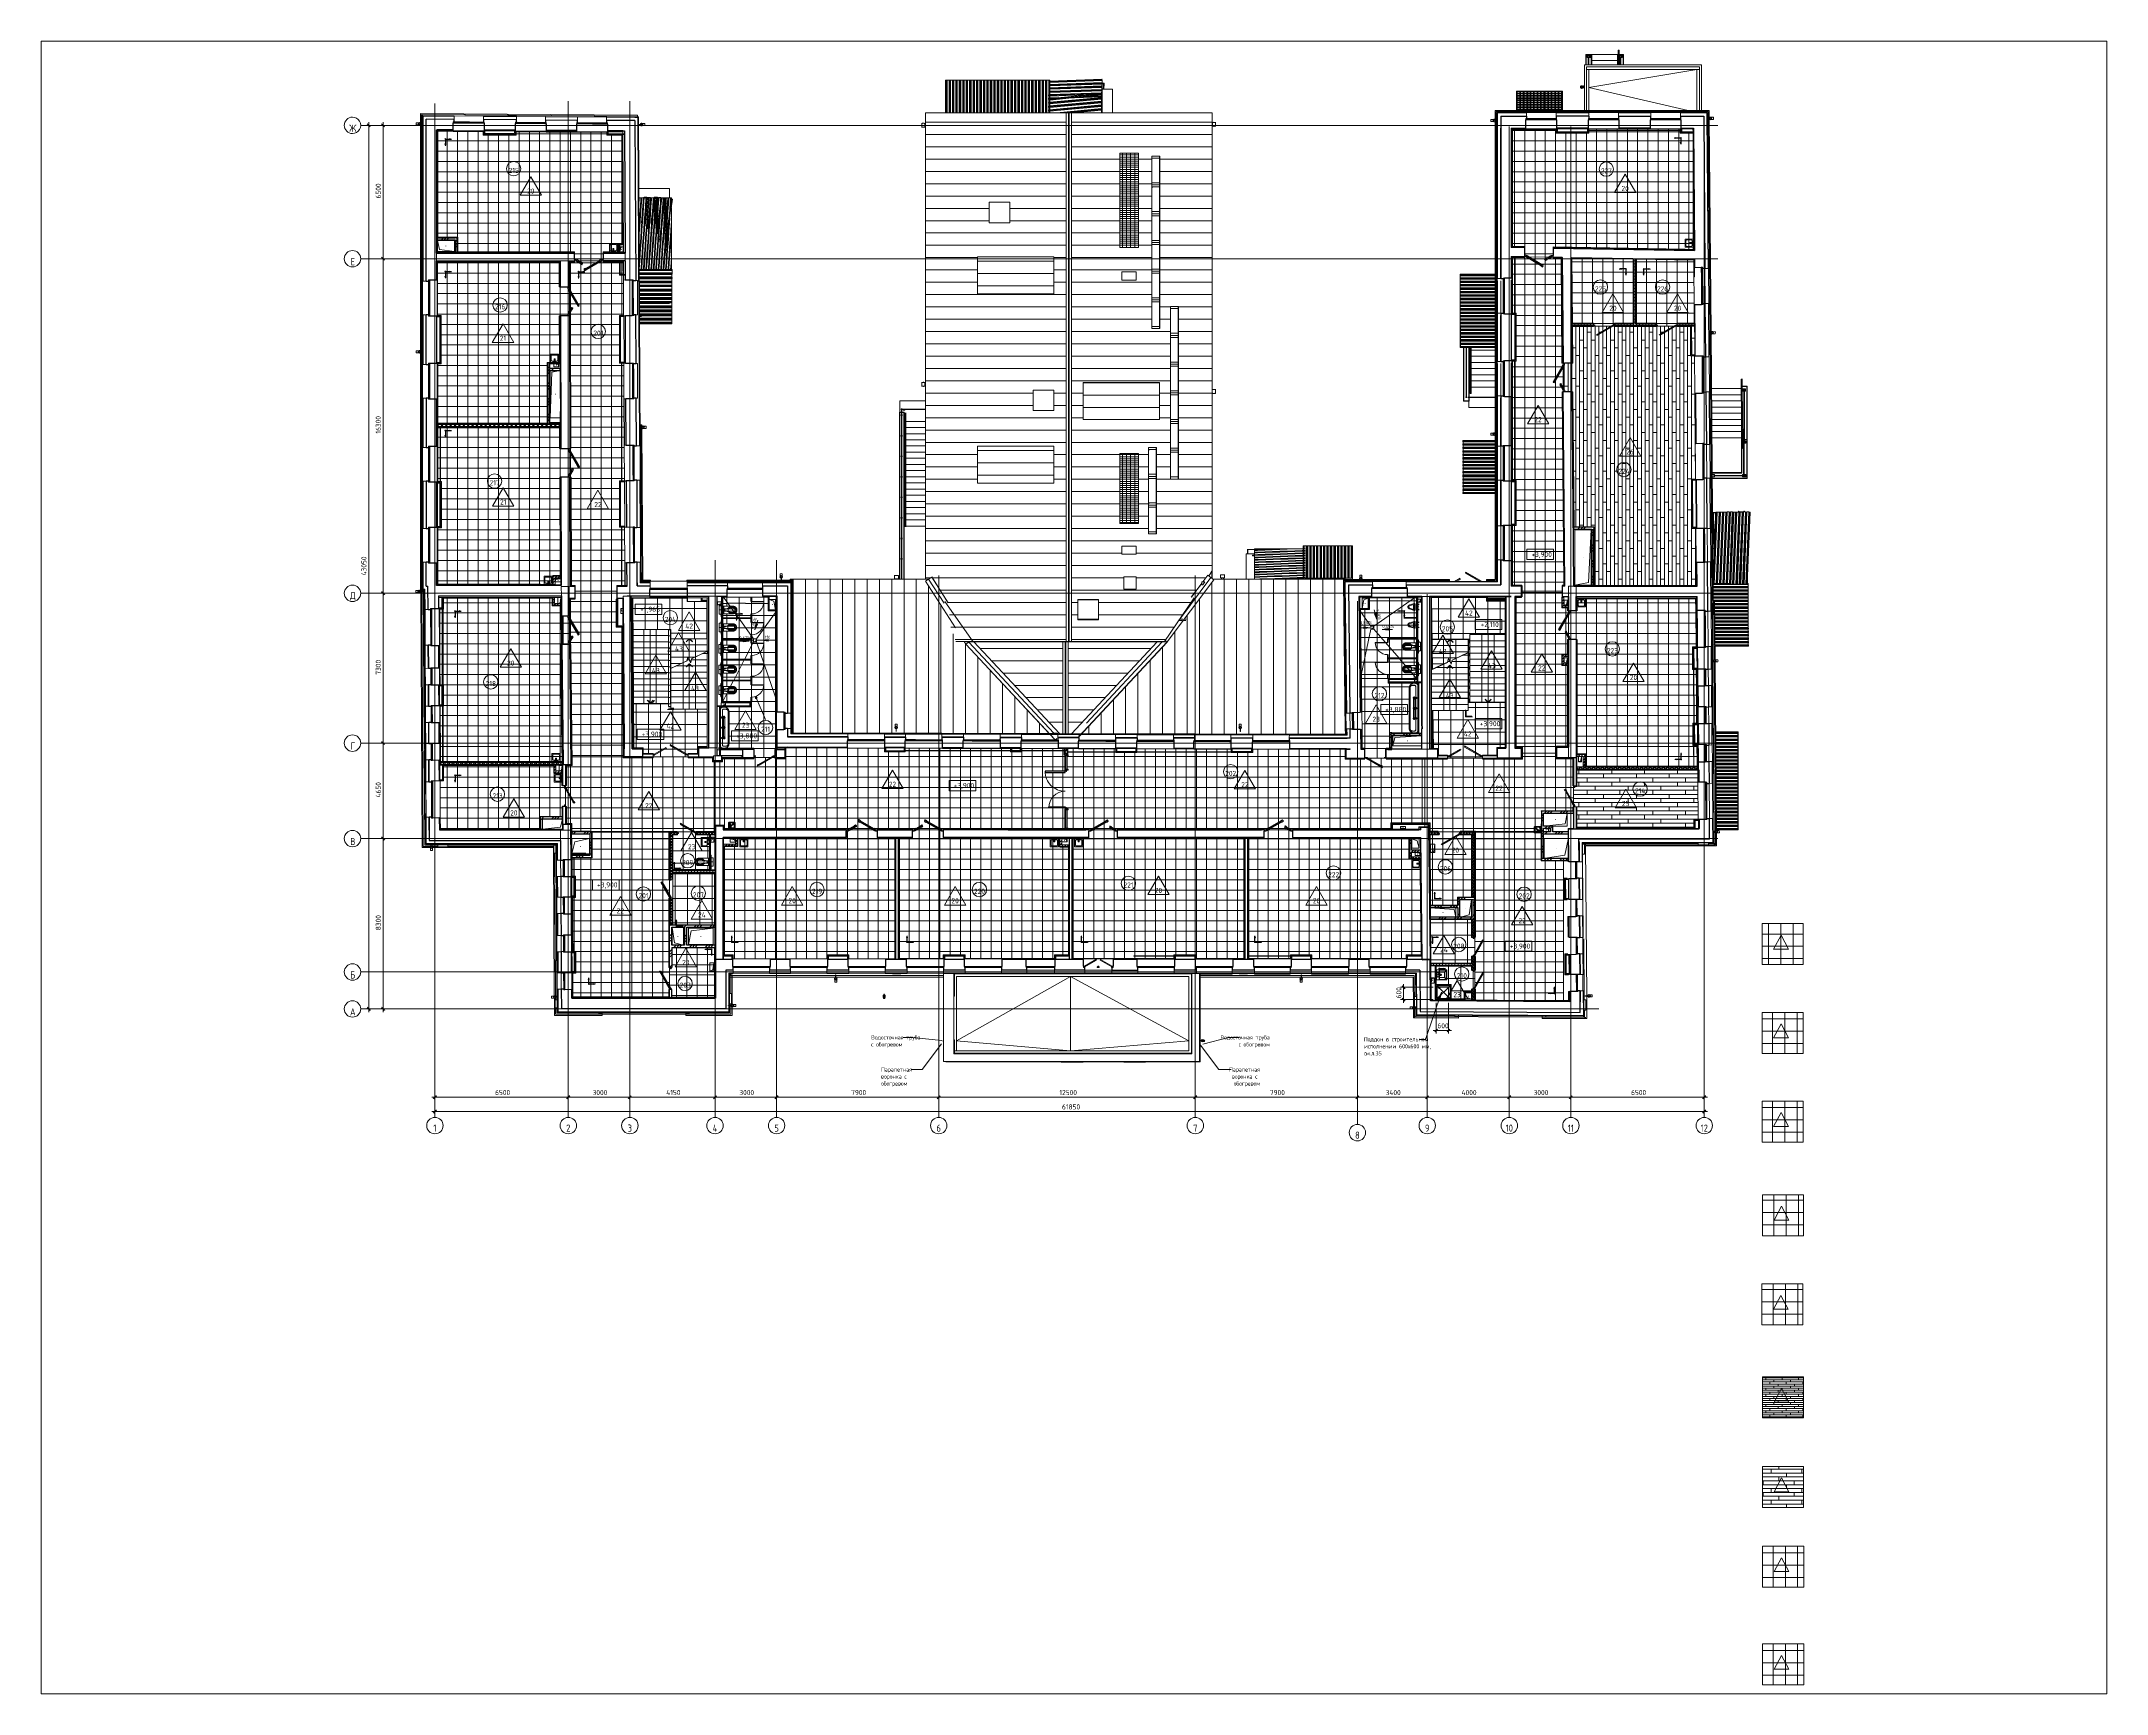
# Paper-space layout 'Layout2' of a CAD drawing. Header units: millimetres. Extents: x 160 to 1440, y 128 to 1152.
# The model-space entities are those that its viewports show. They can reach past a viewport. Long polylines and large blocks are cut down to what shows.
import ezdxf

# ---------------------------------------------------------------- set-up
doc = ezdxf.new("R2010")
doc.units = ezdxf.units.MM
for name, pattern in [('200_ШТРИХ_ш1п0_6_', [1.6, 1, -0.6]), ('ADSK_Линия сетки', [25, 20, -2.5, 0, -2.5]), ('ADSK_Штриховая_ш3 п1_5', [4.5, 3, -1.5]), ('ADSK_Штрихпунктирная 2 точки_ш15 п1_5 п1_5 п1_5', [19.5, 15, -1.5, 0, -1.5, 0, -1.5]), ('Hidden', [7.14375, 4.7625, -2.38125])]:
    doc.linetypes.add(name, pattern=pattern)
for name, color, linetype, lineweight in [('_ Окна', 7, 'Continuous', 9), ('Аннотация', 7, 'Continuous', 9), ('Витраж', 7, 'Continuous', 9), ('Двери', 7, 'Continuous', 9), ('Двери открывание', 7, 'Continuous', 9), ('Каркас', 7, 'Continuous', 18), ('Колонны', 7, 'Continuous', 18), ('Крыша', 7, 'Continuous', 9), ('Крыша штриховка', 7, 'Continuous', 9), ('Лестницы', 7, 'Continuous', 9), ('Марки', 7, 'Continuous', 20), ('Марки помещений', 7, 'Continuous', 20), ('Обобщенные модели', 7, 'Continuous', 18), ('Ограждение', 7, 'Continuous', 9), ('Окна', 7, 'Continuous', 9), ('Оси', 7, 'Continuous', 9), ('Отметки', 7, 'Continuous', 9), ('Перекрытие', 7, 'Continuous', 18), ('Перекрытие штриховка', 7, 'Continuous', 18), ('Потолки', 7, 'Continuous', 9), ('Потолки штриховка', 7, 'Continuous', 9), ('Размеры', 7, 'Continuous', 9), ('Размеры-100', 7, 'Continuous', 9), ('Сантехника', 7, 'Continuous', 18), ('Стены внутренние', 7, 'Continuous', 18), ('Стены наружные', 7, 'Continuous', 18), ('Стены несущие', 7, 'Continuous', 30), ('Стены отделка', 7, 'Continuous', 30), ('Стены перегородки', 7, 'Continuous', 30), ('Стены штриховка', 7, 'Continuous', 9), ('Стрелки вверх', 7, 'Continuous', 18), ('Узлы', 7, 'Continuous', 18)]:
    doc.layers.add(name, color=color, linetype=linetype, lineweight=lineweight)
doc.layers.add('Линии', color=7, linetype='Continuous', lineweight=9, true_color=0x00a600)
doc.layers.add('Линии разделители', color=4, linetype='ADSK_Штриховая_ш3 п1_5', lineweight=40, true_color=0x00ffff)
doc.styles.add('GOST Common', font='GOST_Common.ttf', dxfattribs={"width": 0.9, "height": 350})
doc.styles.add('GOST Common_1', font='GOST_Common.ttf', dxfattribs={"width": 0.9, "height": 250})
doc.styles.add('GOST Common_2', font='GOST_Common.ttf', dxfattribs={"width": 0.9, "height": 250})
doc.styles.add('GOST Common_3', font='GOST_Common.ttf', dxfattribs={"width": 0.9, "height": 200})
doc.styles.add('GOST Common_4', font='GOST_Common.ttf', dxfattribs={"width": 0.9, "height": 150})
doc.dimstyles.new('ADSK_Основной_2_5_мм', dxfattribs={"dimscale": 304.8, "dimtxt": 251.428749, "dimasz": 0.463911, "dimexe": 0.492126, "dimexo": 0.492126, "dimgap": 0.098425, "dimtad": 1, "dimrnd": 0.01, "dimdsep": 46, "dimtxsty": 'GOST Common_1', "dimblk1": 'OBLIQUE', "dimblk2": 'OBLIQUE', "dimsah": 1, "dimcen": 0.09, "dimdle": 0.492126, "dimazin": 2, "dimtfac": 1, "dimtdec": 4, "dimtix": 1, "dimtmove": 0, "dimatfit": 3, "dimfxl": 1, "dimtvp": 1, "dimtolj": 1, "dimtzin": 0, "dimlwd": 20, "dimlwe": 20, "dimarcsym": 2})
pattern_1 = [(45, (0, 0), (-381.661, 381.661), []), (45, (134.94, 0), (0, 763.322), []), (45, (-134.94, 0), (0, 763.322), [])]
pattern_2 = [(45, (0, 0), (-70.71068, 70.71068), []), (135, (0, 0), (-70.71068, -70.71068), [])]
pattern_3 = [(0, (0, 0), (0, 150), []), (90, (0, 0), (-150, 9e-15), [])]
pattern_4 = [(45, (0, 0), (-106.066, 106.066), []), (135, (0, 0), (-106.066, -106.066), [])]
pattern_5 = [(45, (0, 0), (-70.71068, 70.71068), [])]
pattern_6 = [(0, (0, 0), (406.4, 101.6), [33.528, -271.272, 33.528, -271.272, -1625.6]), (0, (0, 0), (406.4, 101.6), [-609.6, 33.528, -576.072, 33.528, -271.272, -711.2]), (0, (0, 0), (406.4, 101.6), [-1524, 33.528, -169.672, 33.528, -474.472]), (120, (152.4, 50.8), (-291.18818, 301.15272), [33.528, -271.272, 33.528, -271.272, -1625.6]), (120, (152.4, 50.8), (-291.18818, 301.15272), [-609.6, 33.528, -576.072, 33.528, -271.272, -711.2]), (120, (152.4, 50.8), (-291.18818, 301.15272), [-1524, 33.528, -169.672, 33.528, -474.472]), (240, (203.2, 254), (-115.21182, -402.75272), [33.528, -271.272, 33.528, -271.272, -1625.6]), (240, (203.2, 254), (-115.21182, -402.75272), [-609.6, 33.528, -576.072, 33.528, -271.272, -711.2]), (240, (203.2, 254), (-115.21182, -402.75272), [-1524, 33.528, -169.672, 33.528, -474.472])]
pattern_7 = [(135, (281.1, -7838.13), (-106.066, -106.066), [])]
pattern_8 = [(180, (5000, 14605.24), (-7e-14, -600), []), (270, (5000, 14605.24), (600, 4e-14), [])]
pattern_9 = [(0, (4880.8, 18481.54), (0, 600), []), (90, (4880.8, 18481.54), (-600, 4e-14), [])]
pattern_10 = [(180, (5000, 14430.24), (-7e-14, -600), []), (270, (5000, 14430.24), (600, 4e-14), [])]
pattern_11 = [(180, (42052.6, 14527.3), (-7e-14, -600), []), (270, (42052.6, 14527.3), (600, 4e-14), [])]
pattern_12 = [(180, (42045, 14100.76), (-7e-14, -600), []), (270, (42045, 14100.76), (600, 4e-14), [])]
pattern_13 = [(0, (45713.2, 18232.8), (0, 600), []), (90, (45713.2, 18232.8), (-600, 4e-14), [])]
pattern_14 = [(314.706, (-20244.53, -7002.02), (106.6089, 105.5204), [])]
pattern_15 = [(0, (0, 0), (0, 100), []), (90, (0, 0), (-200, 1e-14), [])]

# ---------------------------------------------------------------- blocks, each defined once
blk = doc.blocks.new('GM_Отверстие прямоугольное _в плите_ - Отверстие-7235603-План полов 2-го этажа')
at = {"layer": 'Обобщенные модели'}
for p, q in [((-435, -360), (-435, 385)), ((-435, 385), (435, 385)), ((435, 385), (-435, 385)), ((-435, 385), (-435, -360)), ((-429, -360), (-281, 231)), ((-281, 231), (435, 385)), ((435, 385), (435, -360)), ((435, -360), (435, 385)), ((-435, -385), (-435, -370)), ((-435, -385), (-431, -370)), ((-435, -370), (-435, -385)), ((-423, -385), (-435, -385)), ((-435, -385), (-423, -385)), ((435, -385), (-414, -385)), ((-414, -385), (435, -385)), ((435, -370), (435, -385)), ((435, -385), (435, -370))]:
    blk.add_line(p, q, dxfattribs=at)
for start, end in [(360, 180), (180, 360), (60, 165), (300, 360), (195, 270)]:
    blk.add_arc((0, 0), 2.5, start, end, dxfattribs=at)
blk = doc.blocks.new('AC_Дверь_Однопольная_Стальная - 1000х2100Н Д35п-металлическая-7230609-План полов 2-го этажа')
at = {"layer": 'Двери'}
for p, q in [((-535, 75), (-515, 75)), ((-535, 5), (-535, 75)), ((-515, 5), (-535, 5)), ((-515, 75), (-485, 75)), ((-515, 5), (-515, 75)), ((-515, 75), (-515, 5)), ((-475, 5), (-515, 5)), ((-485, 75), (-485, 35)), ((-485, 35), (-475, 35)), ((-475, 35), (-475, 5)), ((475, 35), (485, 35)), ((475, 5), (475, 35)), ((515, 5), (475, 5)), ((485, 75), (515, 75)), ((485, 35), (485, 75)), ((515, 75), (515, 5)), ((515, 75), (535, 75)), ((515, 5), (515, 75)), ((535, 5), (515, 5)), ((535, 75), (535, 5))]:
    blk.add_line(p, q, dxfattribs=at)
at = {"layer": 'Двери', "lineweight": 30}
for p, q in [((-485, 75), (355, 560)), ((-465, 40), (-485, 75)), ((375, 525), (-465, 40)), ((355, 560), (375, 525))]:
    blk.add_line(p, q, dxfattribs=at)
blk = doc.blocks.new('AC_Дверь_Однопольная_Деревянная - 900х2100Н композитная Д-22л-6552334-План полов 2-го этажа')
at = {"layer": 'Двери'}
for p, q in [((-445, 75), (-465, 75)), ((-465, 75), (-465, 5)), ((-465, 5), (-445, 5)), ((-415, 75), (-445, 75)), ((-445, 75), (-445, 5)), ((-445, 5), (-445, 75)), ((-445, 5), (-405, 5)), ((-415, 35), (-415, 75)), ((-405, 35), (-415, 35)), ((-405, 5), (-405, 35)), ((415, 35), (405, 35)), ((405, 35), (405, 5)), ((405, 5), (445, 5)), ((445, 75), (415, 75)), ((415, 75), (415, 35)), ((445, 5), (445, 75)), ((465, 75), (445, 75)), ((445, 75), (445, 5)), ((445, 5), (465, 5)), ((465, 5), (465, 75))]:
    blk.add_line(p, q, dxfattribs=at)
at = {"layer": 'Двери', "lineweight": 30}
for p, q in [((-304, 490), (-324, 455)), ((-324, 455), (395, 40)), ((415, 75), (-304, 490)), ((395, 40), (415, 75))]:
    blk.add_line(p, q, dxfattribs=at)
blk = doc.blocks.new('AC_Дверь_Однопольная_Стальная - 900х2100Н Д27л-6552346-План полов 2-го этажа')
at = {"layer": 'Двери'}
for p, q in [((-445, 75), (-465, 75)), ((-465, 75), (-465, 5)), ((-465, 5), (-445, 5)), ((-415, 75), (-445, 75)), ((-445, 75), (-445, 5)), ((-445, 5), (-445, 75)), ((-445, 5), (-405, 5)), ((-415, 35), (-415, 75)), ((-405, 35), (-415, 35)), ((-405, 5), (-405, 35)), ((415, 35), (405, 35)), ((405, 35), (405, 5)), ((405, 5), (445, 5)), ((445, 75), (415, 75)), ((415, 75), (415, 35)), ((445, 5), (445, 75)), ((465, 75), (445, 75)), ((445, 75), (445, 5)), ((445, 5), (465, 5)), ((465, 5), (465, 75))]:
    blk.add_line(p, q, dxfattribs=at)
at = {"layer": 'Двери', "lineweight": 30}
for p, q in [((-304, 490), (-324, 455)), ((-324, 455), (395, 40)), ((415, 75), (-304, 490)), ((395, 40), (415, 75))]:
    blk.add_line(p, q, dxfattribs=at)
blk = doc.blocks.new('SND_Унитаз_Jika_Olymp_с_инсталяцией - Унитаз_ выпуск прямой_ установка на пол_693х360х360_ PN30_12_ ХВ резьба HP DN15_ К гл_ кон П DN100-701491-План полов 2-го этажа')
at = {"layer": 'Сантехника', "linetype": '200_ШТРИХ_ш1п0_6_'}
for p, q in [((0, -62), (0, 6)), ((-327, -94), (328, -94)), ((-327, -125), (-327, -94)), ((328, -125), (-327, -125)), ((-255, -85), (-255, -125)), ((-208, -85), (-255, -85)), ((-255, -125), (255, -125)), ((-208, 0), (-208, -85)), ((208, 0), (-208, 0)), ((-180, -179), (-180, -181)), ((-180, -181), (-180, -179)), ((-180, -196), (-180, -687)), ((-180, -224), (-180, -196)), ((180, -224), (-180, -224)), ((180, -181), (180, -179)), ((180, -179), (180, -181)), ((180, -687), (180, -196)), ((180, -196), (180, -224)), ((208, -85), (208, 0)), ((255, -85), (208, -85)), ((255, -125), (255, -85)), ((328, -94), (328, -125))]:
    blk.add_line(p, q, dxfattribs=at)
at = {"layer": 'Сантехника', "color": 251, "linetype": '200_ШТРИХ_ш1п0_6_', "true_color": 0x666666}
for p, q in [((328, -94), (-327, -94)), ((-327, -125), (-327, -94)), ((-327, -125), (328, -125)), ((-180, -687), (-180, -224)), ((-61, -376), (-61, -374)), ((-61, -455), (-61, -454)), ((-61, -793), (-61, -456)), ((-57, -774), (-57, -452)), ((0, -837), (0, -761)), ((57, -452), (57, -774)), ((61, -376), (61, -374)), ((61, -456), (61, -454)), ((61, -793), (61, -457)), ((180, -224), (180, -687)), ((328, -125), (328, -94))]:
    blk.add_line(p, q, dxfattribs=at)
at = {"layer": 'Сантехника', "color": 253, "linetype": '200_ШТРИХ_ш1п0_6_', "true_color": 0xa3a3a3}
for p, q in [((-180, -181), (-180, -179)), ((-180, -224), (-180, -196)), ((-64, -179), (-64, -181)), ((-64, -196), (-64, -224)), ((-64, -224), (-61, -224)), ((-61, -224), (-57, -224)), ((-61, -454), (-61, -376)), ((-57, -179), (-57, -181)), ((-57, -196), (-57, -224)), ((-57, -224), (-54, -224)), ((-57, -452), (-57, -348)), ((-53, -224), (-26, -224)), ((26, -224), (-26, -224)), ((53, -224), (26, -224)), ((54, -224), (57, -224)), ((57, -179), (57, -181)), ((57, -196), (57, -224)), ((57, -224), (61, -224)), ((57, -331), (57, -368)), ((57, -369), (57, -452)), ((61, -224), (64, -224)), ((61, -454), (61, -376)), ((64, -179), (64, -181)), ((64, -196), (64, -224)), ((180, -179), (180, -181)), ((180, -196), (180, -224))]:
    blk.add_line(p, q, dxfattribs=at)
at = {"layer": 'Сантехника', "color": 9, "linetype": '200_ШТРИХ_ш1п0_6_', "true_color": 0xc7c7c7}
for p, q in [((-57, -348), (-57, -331)), ((-54, -224), (54, -224)), ((-48, -224), (-53, -224)), ((-38, -224), (-47, -224)), ((-26, -224), (-37, -224)), ((0, -224), (-26, -224)), ((26, -224), (0, -224)), ((37, -224), (26, -224)), ((47, -224), (38, -224)), ((53, -224), (48, -224))]:
    blk.add_line(p, q, dxfattribs=at)
at = {"layer": 'Сантехника', "color": 254, "linetype": '200_ШТРИХ_ш1п0_6_', "true_color": 0xdddddd}
blk.add_line((0, -850), (0, -837), dxfattribs=at)
at = {"layer": 'Сантехника', "linetype": '200_ШТРИХ_ш1п0_6_', "flags": 128}
for points in [[(0, -837), (-34, -831), (-67, -817), (-97, -793), (-121, -761), (-140, -723), (-151, -681), (-155, -637), (-151, -592), (-140, -550), (-121, -512), (-97, -480), (-67, -456), (-34, -442), (0, -437)], [(-62, -376), (-72, -412), (-75, -420)], [(0, -437), (34, -442), (67, -456), (97, -480), (121, -512), (140, -550), (151, -592), (155, -637), (151, -681), (140, -723), (121, -761), (97, -793), (67, -817), (34, -831), (0, -837)], [(75, -420), (62, -379), (62, -376)]]:
    blk.add_lwpolyline(points, dxfattribs=at)
at = {"layer": 'Сантехника', "color": 251, "linetype": '200_ШТРИХ_ш1п0_6_', "true_color": 0x666666, "flags": 128}
for points in [[(0, -437), (-34, -442), (-67, -456), (-97, -480), (-121, -512), (-140, -550), (-151, -592), (-155, -637), (-151, -681), (-140, -723), (-121, -761), (-97, -793), (-67, -817), (-34, -831), (0, -837)], [(0, -837), (-34, -831), (-67, -817), (-97, -793), (-121, -761), (-140, -723), (-151, -681), (-155, -637), (-151, -592), (-140, -550), (-121, -512), (-97, -480), (-67, -456), (-34, -442), (0, -437)], [(-61, -793), (-59, -783), (-57, -774)], [(0, -837), (34, -831), (67, -817), (97, -793), (121, -761), (140, -723), (151, -681), (155, -637), (151, -592), (140, -550), (121, -512), (97, -480), (67, -456), (34, -442), (0, -437)], [(0, -437), (34, -442), (67, -456), (97, -480), (121, -512), (140, -550), (151, -592), (155, -637), (151, -681), (140, -723), (121, -761), (97, -793), (67, -817), (34, -831), (0, -837)], [(57, -774), (59, -783), (61, -793)]]:
    blk.add_lwpolyline(points, dxfattribs=at)
at = {"layer": 'Сантехника', "color": 253, "linetype": '200_ШТРИХ_ш1п0_6_', "true_color": 0xa3a3a3, "flags": 128}
for points in [[(0, -437), (-34, -442), (-67, -456), (-97, -480), (-121, -512), (-140, -550), (-151, -592), (-155, -637), (-151, -681), (-140, -723), (-121, -761), (-97, -793), (-67, -817), (-34, -831), (0, -837)], [(0, -837), (34, -831), (67, -817), (97, -793), (121, -761), (140, -723), (151, -681), (155, -637), (151, -592), (140, -550), (121, -512), (97, -480), (67, -456), (34, -442), (0, -437)]]:
    blk.add_lwpolyline(points, dxfattribs=at)
at = {"layer": 'Сантехника', "linetype": '200_ШТРИХ_ш1п0_6_'}
blk.add_arc((0, -687), 180, 180, 360, dxfattribs=at)
at = {"layer": 'Сантехника', "color": 251, "linetype": '200_ШТРИХ_ш1п0_6_', "true_color": 0x666666}
blk.add_arc((0, -669), 181, 185.63816, 354.36184, dxfattribs=at)
at = {"layer": 'Сантехника', "color": 253, "linetype": '200_ШТРИХ_ш1п0_6_', "true_color": 0xa3a3a3}
for points in [[(-180, -224), (-179, -224), (-179, -224), (-178, -224)], [(-177, -224), (-176, -224), (-175, -224), (-175, -224)], [(-175, -224), (-174, -224), (-173, -224), (-171, -224)], [(-153, -224), (-151, -224), (-148, -224), (-146, -224)], [(-63, -384), (-64, -386), (-64, -388), (-64, -390)], [(-61, -374), (-62, -377), (-62, -380), (-63, -383)], [(63, -382), (62, -379), (62, -377), (61, -374)], [(146, -224), (148, -224), (151, -224), (153, -224)], [(171, -224), (173, -224), (174, -224), (175, -224)], [(175, -224), (175, -224), (176, -224), (177, -224)], [(178, -224), (179, -224), (179, -224), (180, -224)]]:
    blk.add_open_spline(points, degree=3, dxfattribs=at)
at = {"layer": 'Сантехника', "color": 251, "linetype": '200_ШТРИХ_ш1п0_6_', "true_color": 0x666666}
for points, knots in [([(-53, -360), (-60, -381), (-77, -428), (-89, -451), (-117, -467), (-138, -500), (-161, -532), (-176, -567), (-180, -593), (-180, -629), (-180, -671), (-175, -717), (-167, -740), (-156, -759), (-148, -771), (-147, -773)], [0.3573091, 0.3573091, 0.3573091, 0.3573091, 0.5291275, 0.6846754, 0.791639, 0.9118103, 1.0388212, 1.1521038, 1.2621401, 1.3769255, 1.5125553, 1.6356217, 1.7471319, 1.8565215, 1.8845912, 1.8845912, 1.8845912, 1.8845912]), ([(-146, -774), (-139, -782), (-121, -803), (-97, -820), (-79, -829)], [1.88863356, 1.88863356, 1.88863356, 1.88863356, 1.99481937, 2.14385431, 2.14385431, 2.14385431, 2.14385431]), ([(-96, -480), (-98, -485), (-101, -492), (-104, -502), (-107, -509), (-109, -517), (-111, -525), (-113, -533), (-115, -543), (-116, -556), (-117, -570), (-118, -580), (-118, -585), (-118, -587)], [0.25181117, 0.25181117, 0.25181117, 0.25181117, 0.28571429, 0.30357143, 0.32142857, 0.33928571, 0.35714286, 0.375, 0.39285714, 0.42857143, 0.46428571, 0.48214286, 0.49846317, 0.49846317, 0.49846317, 0.49846317]), ([(-118, -588), (-118, -590), (-118, -595), (-118, -606), (-118, -620), (-118, -634), (-117, -644), (-117, -653), (-117, -660), (-116, -668), (-115, -676), (-114, -684), (-113, -692), (-112, -700), (-110, -707), (-109, -715), (-107, -722), (-104, -730), (-102, -737), (-99, -745), (-96, -753), (-93, -761), (-90, -769), (-87, -775), (-82, -781), (-77, -786), (-70, -790), (-65, -792), (-62, -793)], [0.5, 0.5, 0.5, 0.5, 0.51785714, 0.53571429, 0.57142857, 0.60714286, 0.625, 0.64285714, 0.66071429, 0.67857143, 0.69642857, 0.71428571, 0.73214286, 0.75, 0.76785714, 0.78571429, 0.80357143, 0.82142857, 0.83928571, 0.85714286, 0.875, 0.89285714, 0.91071429, 0.92857143, 0.94642857, 0.96428571, 0.98214286, 0.99927654, 0.99927654, 0.99927654, 0.99927654]), ([(-78, -829), (-78, -830), (-60, -838), (-38, -846), (0, -850)], [2.14638827, 2.14638827, 2.14638827, 2.14638827, 2.14866304, 2.29698676, 2.29698676, 2.29698676, 2.29698676]), ([(-57, -331), (-57, -334), (-57, -337), (-57, -342), (-58, -345), (-58, -347), (-58, -350), (-58, -352), (-58, -354), (-59, -356), (-59, -357), (-59, -359), (-59, -360), (-59, -362), (-60, -364), (-60, -366), (-61, -370), (-61, -372), (-61, -374)], [-1, -1, -1, -1, -0.9, -0.85, -0.8, -0.75, -0.7, -0.65, -0.6, -0.575, -0.55, -0.5, -0.45, -0.4, -0.35, -0.3, -0.2, 0, 0, 0, 0]), ([(-53, -224), (-53, -227), (-53, -232), (-53, -238), (-53, -242), (-54, -247), (-54, -251), (-54, -256), (-54, -260), (-55, -263), (-55, -266), (-55, -269), (-55, -274), (-55, -278), (-56, -283), (-56, -287), (-56, -291), (-56, -294), (-56, -296), (-56, -299), (-56, -302), (-56, -305), (-56, -309), (-57, -312), (-57, -314), (-57, -316), (-57, -319), (-57, -324), (-57, -328), (-57, -331)], [-1, -1, -1, -1, -0.9166667, -0.875, -0.8333333, -0.7916667, -0.75, -0.7083333, -0.6666667, -0.6458333, -0.625, -0.5833333, -0.5416667, -0.5, -0.4583333, -0.4166667, -0.375, -0.3541667, -0.3333333, -0.3125, -0.2916667, -0.25, -0.2083333, -0.1875, -0.1666667, -0.1458333, -0.125, -0.0833333, 0, 0, 0, 0]), ([(-57, -774), (-57, -773), (-56, -771), (-52, -769), (-45, -767), (-38, -765), (-31, -764), (-25, -763), (-19, -762), (-11, -762), (-4, -761), (0, -761)], [-1, -1, -1, -1, -0.8571429, -0.7142857, -0.5714286, -0.4285714, -0.3571429, -0.2857143, -0.2142857, -0.1428571, 0, 0, 0, 0]), ([(-26, -224), (-26, -242), (-35, -299), (-44, -333), (-53, -359), (-53, -360)], [0, 0, 0, 0, 0.13965337, 0.35125739, 0.35546488, 0.35546488, 0.35546488, 0.35546488]), ([(0, -761), (4, -761), (11, -762), (19, -762), (25, -763), (31, -764), (38, -765), (45, -767), (52, -769), (55, -770), (55, -771)], [-1, -1, -1, -1, -0.85714286, -0.78571429, -0.71428571, -0.64285714, -0.57142857, -0.42857143, -0.28571429, -0.15010558, -0.15010558, -0.15010558, -0.15010558]), ([(0, -850), (38, -846), (60, -838), (78, -830), (78, -829)], [0, 0, 0, 0, 0.14832372, 0.15059848, 0.15059848, 0.15059848, 0.15059848]), ([(53, -360), (53, -359), (44, -333), (35, -299), (26, -242), (26, -224)], [1.94152188, 1.94152188, 1.94152188, 1.94152188, 1.94572937, 2.15733339, 2.29698676, 2.29698676, 2.29698676, 2.29698676]), ([(57, -331), (57, -328), (57, -324), (57, -319), (57, -316), (57, -314), (57, -312), (56, -309), (56, -305), (56, -302), (56, -299), (56, -296), (56, -294), (56, -291), (56, -287), (56, -283), (55, -278), (55, -274), (55, -269), (55, -266), (55, -263), (54, -260), (54, -258), (54, -255), (54, -251), (54, -247), (53, -242), (53, -238), (53, -232), (53, -227), (53, -224)], [-1, -1, -1, -1, -0.9166667, -0.875, -0.8541667, -0.8333333, -0.8125, -0.7916667, -0.75, -0.7083333, -0.6875, -0.6666667, -0.6458333, -0.625, -0.5833333, -0.5416667, -0.5, -0.4583333, -0.4166667, -0.375, -0.3541667, -0.3333333, -0.3125, -0.2916667, -0.25, -0.2083333, -0.1666667, -0.125, -0.0833333, 0, 0, 0, 0]), ([(147, -773), (148, -771), (156, -759), (167, -740), (175, -717), (180, -671), (180, -629), (180, -593), (176, -567), (161, -532), (138, -500), (117, -467), (89, -451), (77, -428), (60, -381), (53, -360)], [0.4123955, 0.4123955, 0.4123955, 0.4123955, 0.4404653, 0.5498548, 0.661365, 0.7844314, 0.9200613, 1.0348467, 1.1448829, 1.2581655, 1.3851764, 1.5053477, 1.6123114, 1.7678593, 1.9396777, 1.9396777, 1.9396777, 1.9396777]), ([(61, -374), (61, -372), (61, -370), (60, -366), (60, -364), (59, -362), (59, -360), (59, -359), (59, -357), (59, -356), (59, -355), (58, -353), (58, -352), (58, -350), (58, -347), (58, -345), (57, -342), (57, -337), (57, -334), (57, -331)], [-1, -1, -1, -1, -0.8, -0.7, -0.65, -0.6, -0.55, -0.5, -0.45, -0.425, -0.4, -0.375, -0.35, -0.3, -0.25, -0.2, -0.15, -0.1, 0, 0, 0, 0]), ([(62, -793), (64, -792), (69, -790), (75, -787), (80, -783), (85, -778), (88, -773), (91, -767), (94, -760), (97, -751), (101, -740), (105, -726), (109, -715), (111, -706), (112, -699), (113, -693), (114, -686), (115, -679), (116, -672), (116, -665), (117, -658), (117, -652), (117, -645), (118, -637), (118, -630), (118, -623), (118, -613), (118, -604), (118, -594), (118, -588), (118, -581), (117, -572), (117, -560), (115, -549), (114, -540), (113, -533), (111, -526), (110, -519), (108, -512), (106, -506), (103, -499), (101, -493), (99, -486), (97, -482), (96, -480)], [0.000766, 0.000766, 0.000766, 0.000766, 0.015625, 0.03125, 0.046875, 0.0625, 0.078125, 0.09375, 0.109375, 0.125, 0.15625, 0.1875, 0.21875, 0.234375, 0.25, 0.265625, 0.28125, 0.296875, 0.3125, 0.328125, 0.34375, 0.359375, 0.375, 0.390625, 0.40625, 0.421875, 0.4375, 0.46875, 0.484375, 0.5, 0.515625, 0.53125, 0.5625, 0.59375, 0.609375, 0.625, 0.640625, 0.65625, 0.671875, 0.6875, 0.703125, 0.71875, 0.734375, 0.74830462, 0.74830462, 0.74830462, 0.74830462]), ([(79, -829), (97, -820), (121, -803), (139, -782), (146, -774)], [0.15313245, 0.15313245, 0.15313245, 0.15313245, 0.30216739, 0.4083532, 0.4083532, 0.4083532, 0.4083532])]:
    blk.add_open_spline(points, degree=3, knots=knots, dxfattribs=at)
at = {"layer": 'Сантехника', "color": 253, "linetype": '200_ШТРИХ_ш1п0_6_', "true_color": 0xa3a3a3}
for points, knots in [([(-171, -224), (-170, -224), (-163, -224), (-158, -224), (-153, -224), (-153, -224)], [0.0610774, 0.0610774, 0.0610774, 0.0610774, 0.09195154, 0.17895954, 0.18020877, 0.18020877, 0.18020877, 0.18020877]), ([(-145, -224), (-138, -224), (-115, -224), (-64, -224), (-64, -224)], [0.22161941, 0.22161941, 0.22161941, 0.22161941, 0.3327462, 0.48353326, 0.48353326, 0.48353326, 0.48353326]), ([(-76, -438), (-77, -440), (-79, -444), (-82, -450), (-86, -457), (-89, -465), (-93, -472), (-95, -477), (-96, -479)], [0.14572095, 0.14572095, 0.14572095, 0.14572095, 0.16071429, 0.17857143, 0.19642857, 0.21428571, 0.23214286, 0.24909278, 0.24909278, 0.24909278, 0.24909278]), ([(-64, -390), (-65, -390), (-65, -394), (-66, -400), (-69, -411), (-71, -421), (-73, -430), (-74, -434), (-75, -436)], [0.03258181, 0.03258181, 0.03258181, 0.03258181, 0.03571429, 0.05357143, 0.07142857, 0.10714286, 0.125, 0.14101338, 0.14101338, 0.14101338, 0.14101338]), ([(64, -389), (64, -388), (64, -386), (63, -384), (63, -383)], [0.964706654, 0.964706654, 0.964706654, 0.964706654, 0.96875, 0.978815682, 0.978815682, 0.978815682, 0.978815682]), ([(64, -224), (64, -224), (115, -224), (138, -224), (145, -224)], [0, 0, 0, 0, 0.15078706, 0.26191385, 0.26191385, 0.26191385, 0.26191385]), ([(73, -429), (72, -427), (71, -422), (70, -416), (68, -409), (66, -400), (65, -393), (64, -389)], [0.875, 0.875, 0.875, 0.875, 0.890625, 0.90625, 0.921875, 0.9375, 0.964312635, 0.964312635, 0.964312635, 0.964312635]), ([(96, -479), (94, -475), (91, -468), (87, -460), (84, -454), (81, -448), (77, -441), (75, -435), (73, -431), (73, -429)], [0.75049779, 0.75049779, 0.75049779, 0.75049779, 0.78125, 0.796875, 0.8125, 0.828125, 0.84375, 0.859375, 0.875, 0.875, 0.875, 0.875]), ([(153, -224), (153, -224), (158, -224), (163, -224), (170, -224), (171, -224)], [0.30332449, 0.30332449, 0.30332449, 0.30332449, 0.30457372, 0.39158172, 0.42245586, 0.42245586, 0.42245586, 0.42245586])]:
    blk.add_open_spline(points, degree=3, knots=knots, dxfattribs=at)
at = {"layer": 'Сантехника', "color": 251, "linetype": '200_ШТРИХ_ш1п0_6_', "true_color": 0x666666}
blk.add_open_spline([(56, -771), (57, -772), (57, -773), (57, -774)], degree=3, dxfattribs=at)
blk = doc.blocks.new('131_Сантехническая перегородка_Дверь - СД-1-3905256-План полов 2-го этажа')
at = {"layer": 'Двери'}
for p, q in [((784, -8), (800, -8)), ((784, -8), (784, -608)), ((784, -608), (800, -608)), ((800, -8), (800, -608))]:
    blk.add_line(p, q, dxfattribs=at)
at = {"layer": 'Двери открывание'}
blk.add_arc((800, -8), 600, 180, 270, dxfattribs=at)
at = {"layer": 'Обобщенные модели', "lineweight": 40}
for p, q in [((0, 8), (200, 8)), ((0, -4), (0, 8)), ((200, -4), (200, 8)), ((800, 8), (1000, 8)), ((800, -4), (800, 8)), ((1000, -4), (1000, 8)), ((200, -4), (0, -4)), ((1000, -4), (800, -4))]:
    blk.add_line(p, q, dxfattribs=at)
blk = doc.blocks.new('131_Сантехническая перегородка - СП-3 4-3867706-План полов 2-го этажа')
at = {"layer": 'Обобщенные модели', "lineweight": 40}
for p, q in [((0, 8), (1370, 8)), ((0, -4), (0, 8)), ((1370, -4), (1370, 8)), ((1370, -4), (0, -4))]:
    blk.add_line(p, q, dxfattribs=at)
blk = doc.blocks.new('SND_Унитаз_Jika_Olymp_с_инсталяцией - Унитаз_ выпуск прямой_ установка на пол_693х360х360_ PN30_12_ ХВ резьба HP DN15_ К гл_ кон П DN100-711300-План полов 2-го этажа')
at = {"layer": 'Сантехника', "linetype": '200_ШТРИХ_ш1п0_6_'}
for p, q in [((0, -62), (0, 6)), ((-327, -94), (328, -94)), ((-327, -122), (-327, -94)), ((-255, -85), (-255, -122)), ((-208, -85), (-255, -85)), ((-208, 0), (-208, -85)), ((208, 0), (-208, 0)), ((-180, -162), (-180, -165)), ((-180, -165), (-180, -162)), ((-180, -180), (-180, -670)), ((-180, -207), (-180, -180)), ((180, -207), (-180, -207)), ((180, -165), (180, -162)), ((180, -162), (180, -165)), ((180, -670), (180, -180)), ((180, -180), (180, -207)), ((208, -85), (208, 0)), ((255, -85), (208, -85)), ((255, -122), (255, -85)), ((328, -94), (328, -122))]:
    blk.add_line(p, q, dxfattribs=at)
at = {"layer": 'Сантехника', "color": 251, "linetype": '200_ШТРИХ_ш1п0_6_', "true_color": 0x666666}
for p, q in [((328, -94), (-327, -94)), ((-327, -122), (-327, -94)), ((-180, -670), (-180, -207)), ((-61, -359), (-61, -357)), ((-61, -439), (-61, -437)), ((-61, -776), (-61, -439)), ((-57, -757), (-57, -435)), ((0, -820), (0, -745)), ((57, -435), (57, -757)), ((61, -359), (61, -357)), ((61, -439), (61, -437)), ((61, -776), (61, -440)), ((180, -207), (180, -670)), ((328, -122), (328, -94))]:
    blk.add_line(p, q, dxfattribs=at)
at = {"layer": 'Сантехника', "color": 253, "linetype": '200_ШТРИХ_ш1п0_6_', "true_color": 0xa3a3a3}
for p, q in [((-180, -165), (-180, -162)), ((-180, -207), (-180, -180)), ((-64, -162), (-64, -165)), ((-64, -180), (-64, -207)), ((-64, -207), (-61, -207)), ((-61, -207), (-57, -207)), ((-61, -437), (-61, -359)), ((-57, -162), (-57, -165)), ((-57, -180), (-57, -207)), ((-57, -207), (-54, -207)), ((-57, -435), (-57, -331)), ((-53, -207), (-26, -207)), ((26, -207), (-26, -207)), ((53, -207), (26, -207)), ((54, -207), (57, -207)), ((57, -162), (57, -165)), ((57, -180), (57, -207)), ((57, -207), (61, -207)), ((57, -314), (57, -351)), ((57, -352), (57, -435)), ((61, -207), (64, -207)), ((61, -437), (61, -359)), ((64, -162), (64, -165)), ((64, -180), (64, -207)), ((180, -162), (180, -165)), ((180, -180), (180, -207))]:
    blk.add_line(p, q, dxfattribs=at)
at = {"layer": 'Сантехника', "color": 9, "linetype": '200_ШТРИХ_ш1п0_6_', "true_color": 0xc7c7c7}
for p, q in [((-57, -331), (-57, -314)), ((-54, -207), (-28, -207)), ((-48, -207), (-53, -207)), ((-38, -207), (-47, -207)), ((-26, -207), (-37, -207)), ((-28, -207), (-15, -207)), ((0, -207), (-26, -207)), ((-15, -207), (0, -207)), ((26, -207), (0, -207)), ((0, -207), (29, -207)), ((37, -207), (26, -207)), ((29, -207), (49, -207)), ((47, -207), (38, -207)), ((53, -207), (48, -207)), ((49, -207), (54, -207))]:
    blk.add_line(p, q, dxfattribs=at)
at = {"layer": 'Сантехника', "color": 254, "linetype": '200_ШТРИХ_ш1п0_6_', "true_color": 0xdddddd}
blk.add_line((0, -833), (0, -820), dxfattribs=at)
at = {"layer": 'Сантехника', "linetype": '200_ШТРИХ_ш1п0_6_', "flags": 128}
for points in [[(0, -820), (-34, -815), (-67, -800), (-97, -776), (-121, -744), (-140, -706), (-151, -664), (-155, -620), (-151, -575), (-140, -533), (-121, -495), (-97, -463), (-67, -439), (-34, -425), (0, -420)], [(-62, -359), (-72, -395), (-75, -403)], [(0, -420), (34, -425), (67, -439), (97, -463), (121, -495), (140, -533), (151, -575), (155, -620), (151, -664), (140, -706), (121, -744), (97, -776), (67, -800), (34, -815), (0, -820)], [(75, -403), (62, -362), (62, -359)]]:
    blk.add_lwpolyline(points, dxfattribs=at)
at = {"layer": 'Сантехника', "color": 251, "linetype": '200_ШТРИХ_ш1п0_6_', "true_color": 0x666666, "flags": 128}
for points in [[(0, -420), (-34, -425), (-67, -439), (-97, -463), (-121, -495), (-140, -533), (-151, -575), (-155, -620), (-151, -664), (-140, -706), (-121, -744), (-97, -776), (-67, -800), (-34, -815), (0, -820)], [(0, -820), (-34, -815), (-67, -800), (-97, -776), (-121, -744), (-140, -706), (-151, -664), (-155, -620), (-151, -575), (-140, -533), (-121, -495), (-97, -463), (-67, -439), (-34, -425), (0, -420)], [(-61, -776), (-59, -766), (-57, -757)], [(0, -820), (34, -815), (67, -800), (97, -776), (121, -744), (140, -706), (151, -664), (155, -620), (151, -575), (140, -533), (121, -495), (97, -463), (67, -439), (34, -425), (0, -420)], [(0, -420), (34, -425), (67, -439), (97, -463), (121, -495), (140, -533), (151, -575), (155, -620), (151, -664), (140, -706), (121, -744), (97, -776), (67, -800), (34, -815), (0, -820)], [(57, -757), (59, -766), (61, -776)]]:
    blk.add_lwpolyline(points, dxfattribs=at)
at = {"layer": 'Сантехника', "color": 253, "linetype": '200_ШТРИХ_ш1п0_6_', "true_color": 0xa3a3a3, "flags": 128}
for points in [[(0, -420), (-34, -425), (-67, -439), (-97, -463), (-121, -495), (-140, -533), (-151, -575), (-155, -620), (-151, -664), (-140, -706), (-121, -744), (-97, -776), (-67, -800), (-34, -815), (0, -820)], [(0, -820), (34, -815), (67, -800), (97, -776), (121, -744), (140, -706), (151, -664), (155, -620), (151, -575), (140, -533), (121, -495), (97, -463), (67, -439), (34, -425), (0, -420)]]:
    blk.add_lwpolyline(points, dxfattribs=at)
at = {"layer": 'Сантехника', "linetype": '200_ШТРИХ_ш1п0_6_'}
blk.add_arc((0, -670), 180, 180, 360, dxfattribs=at)
at = {"layer": 'Сантехника', "color": 251, "linetype": '200_ШТРИХ_ш1п0_6_', "true_color": 0x666666}
blk.add_arc((0, -652), 181, 185.63816, 354.36184, dxfattribs=at)
at = {"layer": 'Сантехника', "color": 253, "linetype": '200_ШТРИХ_ш1п0_6_', "true_color": 0xa3a3a3}
for points in [[(-180, -207), (-179, -207), (-179, -207), (-178, -207)], [(-177, -207), (-176, -207), (-175, -207), (-175, -207)], [(-175, -207), (-174, -207), (-173, -207), (-171, -207)], [(-153, -207), (-151, -207), (-148, -207), (-146, -207)], [(-63, -367), (-64, -369), (-64, -371), (-64, -373)], [(-61, -357), (-62, -360), (-62, -363), (-63, -366)], [(63, -365), (62, -363), (62, -360), (61, -357)], [(146, -207), (148, -207), (151, -207), (153, -207)], [(171, -207), (173, -207), (174, -207), (175, -207)], [(175, -207), (175, -207), (176, -207), (177, -207)], [(178, -207), (179, -207), (179, -207), (180, -207)]]:
    blk.add_open_spline(points, degree=3, dxfattribs=at)
at = {"layer": 'Сантехника', "color": 251, "linetype": '200_ШТРИХ_ш1п0_6_', "true_color": 0x666666}
for points, knots in [([(-156, -509), (-157, -511), (-165, -525), (-176, -550), (-180, -576), (-180, -612), (-180, -655), (-175, -700), (-167, -723), (-156, -742), (-148, -754), (-147, -756)], [1.00984129, 1.00984129, 1.00984129, 1.00984129, 1.03882121, 1.15210384, 1.26214008, 1.37692546, 1.51255533, 1.63562174, 1.74713194, 1.85652145, 1.88459124, 1.88459124, 1.88459124, 1.88459124]), ([(-53, -343), (-60, -365), (-77, -411), (-89, -435), (-117, -451), (-136, -480), (-150, -499), (-155, -508)], [0.35730905, 0.35730905, 0.35730905, 0.35730905, 0.52912749, 0.68467537, 0.79163901, 0.91181035, 1.00671512, 1.00671512, 1.00671512, 1.00671512]), ([(-146, -757), (-139, -766), (-121, -786), (-97, -803), (-79, -812)], [1.88863356, 1.88863356, 1.88863356, 1.88863356, 1.99481937, 2.14385431, 2.14385431, 2.14385431, 2.14385431]), ([(-96, -463), (-98, -468), (-101, -475), (-104, -485), (-107, -492), (-109, -500), (-111, -508), (-113, -516), (-115, -526), (-116, -539), (-117, -553), (-118, -563), (-118, -568), (-118, -570)], [0.25181117, 0.25181117, 0.25181117, 0.25181117, 0.28571429, 0.30357143, 0.32142857, 0.33928571, 0.35714286, 0.375, 0.39285714, 0.42857143, 0.46428571, 0.48214286, 0.49846317, 0.49846317, 0.49846317, 0.49846317]), ([(-118, -571), (-118, -573), (-118, -578), (-118, -589), (-118, -603), (-118, -617), (-117, -628), (-117, -636), (-117, -643), (-116, -651), (-115, -659), (-114, -667), (-113, -675), (-112, -683), (-110, -690), (-109, -698), (-107, -705), (-104, -713), (-102, -721), (-99, -728), (-96, -736), (-93, -744), (-90, -752), (-87, -758), (-82, -764), (-77, -769), (-70, -773), (-65, -775), (-62, -776)], [0.5, 0.5, 0.5, 0.5, 0.51785714, 0.53571429, 0.57142857, 0.60714286, 0.625, 0.64285714, 0.66071429, 0.67857143, 0.69642857, 0.71428571, 0.73214286, 0.75, 0.76785714, 0.78571429, 0.80357143, 0.82142857, 0.83928571, 0.85714286, 0.875, 0.89285714, 0.91071429, 0.92857143, 0.94642857, 0.96428571, 0.98214286, 0.99927654, 0.99927654, 0.99927654, 0.99927654]), ([(-78, -812), (-78, -813), (-60, -821), (-38, -829), (0, -833)], [2.14638827, 2.14638827, 2.14638827, 2.14638827, 2.14866304, 2.29698676, 2.29698676, 2.29698676, 2.29698676]), ([(-57, -314), (-57, -317), (-57, -320), (-57, -325), (-58, -328), (-58, -331), (-58, -333), (-58, -335), (-58, -337), (-59, -339), (-59, -340), (-59, -342), (-59, -344), (-59, -345), (-60, -347), (-60, -349), (-61, -353), (-61, -356), (-61, -357)], [-1, -1, -1, -1, -0.9, -0.85, -0.8, -0.75, -0.7, -0.65, -0.6, -0.575, -0.55, -0.5, -0.45, -0.4, -0.35, -0.3, -0.2, 0, 0, 0, 0]), ([(-53, -207), (-53, -210), (-53, -215), (-53, -221), (-53, -225), (-54, -230), (-54, -234), (-54, -239), (-54, -243), (-55, -246), (-55, -249), (-55, -253), (-55, -257), (-55, -261), (-56, -266), (-56, -270), (-56, -274), (-56, -277), (-56, -279), (-56, -282), (-56, -285), (-56, -288), (-56, -292), (-57, -295), (-57, -297), (-57, -299), (-57, -302), (-57, -307), (-57, -311), (-57, -314)], [-1, -1, -1, -1, -0.9166667, -0.875, -0.8333333, -0.7916667, -0.75, -0.7083333, -0.6666667, -0.6458333, -0.625, -0.5833333, -0.5416667, -0.5, -0.4583333, -0.4166667, -0.375, -0.3541667, -0.3333333, -0.3125, -0.2916667, -0.25, -0.2083333, -0.1875, -0.1666667, -0.1458333, -0.125, -0.0833333, 0, 0, 0, 0]), ([(-57, -757), (-57, -756), (-56, -754), (-52, -752), (-45, -750), (-38, -748), (-31, -747), (-25, -746), (-19, -746), (-11, -745), (-4, -745), (0, -745)], [-1, -1, -1, -1, -0.8571429, -0.7142857, -0.5714286, -0.4285714, -0.3571429, -0.2857143, -0.2142857, -0.1428571, 0, 0, 0, 0]), ([(-26, -207), (-26, -225), (-35, -282), (-44, -316), (-53, -342), (-53, -343)], [0, 0, 0, 0, 0.13965337, 0.35125739, 0.35546488, 0.35546488, 0.35546488, 0.35546488]), ([(0, -745), (4, -745), (11, -745), (19, -746), (25, -746), (31, -747), (38, -748), (45, -750), (52, -752), (55, -753), (55, -754)], [-1, -1, -1, -1, -0.85714286, -0.78571429, -0.71428571, -0.64285714, -0.57142857, -0.42857143, -0.28571429, -0.15010558, -0.15010558, -0.15010558, -0.15010558]), ([(0, -833), (38, -829), (60, -821), (78, -813), (78, -812)], [0, 0, 0, 0, 0.14832372, 0.15059848, 0.15059848, 0.15059848, 0.15059848]), ([(53, -343), (53, -342), (44, -316), (35, -282), (26, -225), (26, -207)], [1.94152188, 1.94152188, 1.94152188, 1.94152188, 1.94572937, 2.15733339, 2.29698676, 2.29698676, 2.29698676, 2.29698676]), ([(57, -314), (57, -311), (57, -307), (57, -302), (57, -299), (57, -297), (57, -295), (56, -292), (56, -288), (56, -285), (56, -282), (56, -279), (56, -277), (56, -274), (56, -270), (56, -266), (55, -261), (55, -257), (55, -253), (55, -249), (55, -246), (54, -244), (54, -241), (54, -238), (54, -234), (54, -230), (53, -225), (53, -221), (53, -215), (53, -210), (53, -207)], [-1, -1, -1, -1, -0.9166667, -0.875, -0.8541667, -0.8333333, -0.8125, -0.7916667, -0.75, -0.7083333, -0.6875, -0.6666667, -0.6458333, -0.625, -0.5833333, -0.5416667, -0.5, -0.4583333, -0.4166667, -0.375, -0.3541667, -0.3333333, -0.3125, -0.2916667, -0.25, -0.2083333, -0.1666667, -0.125, -0.0833333, 0, 0, 0, 0]), ([(147, -756), (148, -754), (156, -742), (167, -723), (175, -700), (180, -655), (180, -612), (180, -576), (176, -550), (161, -515), (138, -483), (117, -451), (89, -435), (77, -411), (60, -365), (53, -343)], [0.4123955, 0.4123955, 0.4123955, 0.4123955, 0.4404653, 0.5498548, 0.661365, 0.7844314, 0.9200613, 1.0348467, 1.1448829, 1.2581655, 1.3851764, 1.5053477, 1.6123114, 1.7678593, 1.9396777, 1.9396777, 1.9396777, 1.9396777]), ([(61, -357), (61, -356), (61, -353), (60, -349), (60, -347), (59, -345), (59, -344), (59, -342), (59, -340), (59, -339), (59, -338), (58, -337), (58, -335), (58, -333), (58, -331), (58, -328), (57, -325), (57, -320), (57, -317), (57, -314)], [-1, -1, -1, -1, -0.8, -0.7, -0.65, -0.6, -0.55, -0.5, -0.45, -0.425, -0.4, -0.375, -0.35, -0.3, -0.25, -0.2, -0.15, -0.1, 0, 0, 0, 0]), ([(62, -776), (64, -775), (69, -774), (75, -770), (80, -766), (85, -761), (88, -756), (91, -750), (94, -743), (97, -734), (101, -723), (105, -709), (109, -698), (111, -689), (112, -683), (113, -676), (114, -669), (115, -662), (116, -655), (116, -648), (117, -641), (117, -635), (117, -628), (118, -620), (118, -613), (118, -606), (118, -596), (118, -587), (118, -578), (118, -571), (118, -564), (117, -555), (117, -543), (115, -532), (114, -523), (113, -516), (111, -509), (110, -502), (108, -495), (106, -489), (103, -482), (101, -476), (99, -470), (97, -465), (96, -463)], [0.000766, 0.000766, 0.000766, 0.000766, 0.015625, 0.03125, 0.046875, 0.0625, 0.078125, 0.09375, 0.109375, 0.125, 0.15625, 0.1875, 0.21875, 0.234375, 0.25, 0.265625, 0.28125, 0.296875, 0.3125, 0.328125, 0.34375, 0.359375, 0.375, 0.390625, 0.40625, 0.421875, 0.4375, 0.46875, 0.484375, 0.5, 0.515625, 0.53125, 0.5625, 0.59375, 0.609375, 0.625, 0.640625, 0.65625, 0.671875, 0.6875, 0.703125, 0.71875, 0.734375, 0.74830462, 0.74830462, 0.74830462, 0.74830462]), ([(79, -812), (97, -803), (121, -786), (139, -766), (146, -757)], [0.15313245, 0.15313245, 0.15313245, 0.15313245, 0.30216739, 0.4083532, 0.4083532, 0.4083532, 0.4083532])]:
    blk.add_open_spline(points, degree=3, knots=knots, dxfattribs=at)
at = {"layer": 'Сантехника', "color": 253, "linetype": '200_ШТРИХ_ш1п0_6_', "true_color": 0xa3a3a3}
for points, knots in [([(-171, -207), (-170, -207), (-163, -207), (-158, -207), (-153, -207), (-153, -207)], [0.0610774, 0.0610774, 0.0610774, 0.0610774, 0.09195154, 0.17895954, 0.18020877, 0.18020877, 0.18020877, 0.18020877]), ([(-145, -207), (-138, -207), (-115, -207), (-64, -207), (-64, -207)], [0.22161941, 0.22161941, 0.22161941, 0.22161941, 0.3327462, 0.48353326, 0.48353326, 0.48353326, 0.48353326]), ([(-76, -421), (-77, -423), (-79, -427), (-82, -433), (-86, -440), (-89, -448), (-93, -455), (-95, -460), (-96, -462)], [0.14572095, 0.14572095, 0.14572095, 0.14572095, 0.16071429, 0.17857143, 0.19642857, 0.21428571, 0.23214286, 0.24909278, 0.24909278, 0.24909278, 0.24909278]), ([(-64, -373), (-65, -373), (-65, -377), (-66, -383), (-69, -394), (-71, -404), (-73, -413), (-74, -417), (-75, -419)], [0.03258181, 0.03258181, 0.03258181, 0.03258181, 0.03571429, 0.05357143, 0.07142857, 0.10714286, 0.125, 0.14101338, 0.14101338, 0.14101338, 0.14101338]), ([(64, -372), (64, -372), (64, -369), (63, -367), (63, -366)], [0.964706654, 0.964706654, 0.964706654, 0.964706654, 0.96875, 0.978815682, 0.978815682, 0.978815682, 0.978815682]), ([(64, -207), (64, -207), (115, -207), (138, -207), (145, -207)], [0, 0, 0, 0, 0.15078706, 0.26191385, 0.26191385, 0.26191385, 0.26191385]), ([(96, -462), (94, -458), (91, -451), (87, -443), (84, -437), (81, -431), (77, -424), (75, -418), (73, -412), (71, -406), (70, -399), (68, -392), (66, -383), (65, -376), (64, -372)], [0.75049779, 0.75049779, 0.75049779, 0.75049779, 0.78125, 0.796875, 0.8125, 0.828125, 0.84375, 0.859375, 0.875, 0.890625, 0.90625, 0.921875, 0.9375, 0.96431263, 0.96431263, 0.96431263, 0.96431263]), ([(153, -207), (153, -207), (158, -207), (163, -207), (170, -207), (171, -207)], [0.30332449, 0.30332449, 0.30332449, 0.30332449, 0.30457372, 0.39158172, 0.42245586, 0.42245586, 0.42245586, 0.42245586])]:
    blk.add_open_spline(points, degree=3, knots=knots, dxfattribs=at)
at = {"layer": 'Сантехника', "color": 251, "linetype": '200_ШТРИХ_ш1п0_6_', "true_color": 0x666666}
blk.add_open_spline([(56, -754), (57, -755), (57, -756), (57, -757)], degree=3, dxfattribs=at)
blk = doc.blocks.new('SND_Унитаз_Jika_Olymp_с_инсталяцией - Унитаз_ выпуск прямой_ установка на пол_693х360х360_ PN30_12_ ХВ резьба HP DN15_ К гл_ кон П DN100-V1-План полов 2-го этажа')
at = {"layer": 'Сантехника', "linetype": '200_ШТРИХ_ш1п0_6_'}
for p, q in [((0, -62), (0, 6)), ((-327, -94), (328, -94)), ((-327, -122), (-327, -94)), ((-255, -85), (-255, -122)), ((-208, -85), (-255, -85)), ((-208, 0), (-208, -85)), ((208, 0), (-208, 0)), ((-180, -180), (-180, -687)), ((-180, -224), (-180, -180)), ((180, -224), (-180, -224)), ((180, -687), (180, -180)), ((180, -180), (180, -224)), ((208, -85), (208, 0)), ((255, -85), (208, -85)), ((255, -122), (255, -85)), ((328, -94), (328, -122))]:
    blk.add_line(p, q, dxfattribs=at)
at = {"layer": 'Сантехника', "color": 251, "linetype": '200_ШТРИХ_ш1п0_6_', "true_color": 0x666666}
for p, q in [((328, -94), (-327, -94)), ((-327, -122), (-327, -94)), ((-180, -687), (-180, -224)), ((-61, -376), (-61, -374)), ((-61, -455), (-61, -454)), ((-61, -793), (-61, -456)), ((-57, -774), (-57, -452)), ((0, -837), (0, -761)), ((57, -452), (57, -774)), ((61, -376), (61, -374)), ((61, -456), (61, -454)), ((61, -793), (61, -457)), ((180, -224), (180, -687)), ((328, -122), (328, -94))]:
    blk.add_line(p, q, dxfattribs=at)
at = {"layer": 'Сантехника', "color": 253, "linetype": '200_ШТРИХ_ш1п0_6_', "true_color": 0xa3a3a3}
for p, q in [((-180, -224), (-180, -180)), ((-64, -180), (-64, -224)), ((-64, -224), (-61, -224)), ((-61, -224), (-57, -224)), ((-61, -454), (-61, -376)), ((-57, -180), (-57, -224)), ((-57, -224), (-54, -224)), ((-57, -452), (-57, -348)), ((-53, -224), (-26, -224)), ((26, -224), (-26, -224)), ((53, -224), (26, -224)), ((54, -224), (57, -224)), ((57, -180), (57, -224)), ((57, -224), (61, -224)), ((57, -331), (57, -452)), ((61, -224), (64, -224)), ((61, -454), (61, -376)), ((64, -180), (64, -224)), ((180, -180), (180, -224))]:
    blk.add_line(p, q, dxfattribs=at)
at = {"layer": 'Сантехника', "color": 9, "linetype": '200_ШТРИХ_ш1п0_6_', "true_color": 0xc7c7c7}
for p, q in [((-57, -348), (-57, -331)), ((-54, -224), (-49, -224)), ((-48, -224), (-53, -224)), ((-49, -224), (-15, -224)), ((-38, -224), (-47, -224)), ((-26, -224), (-37, -224)), ((0, -224), (-26, -224)), ((-15, -224), (0, -224)), ((14, -224), (0, -224)), ((0, -224), (29, -224)), ((26, -224), (14, -224)), ((37, -224), (26, -224)), ((29, -224), (54, -224)), ((47, -224), (38, -224)), ((53, -224), (48, -224))]:
    blk.add_line(p, q, dxfattribs=at)
at = {"layer": 'Сантехника', "color": 254, "linetype": '200_ШТРИХ_ш1п0_6_', "true_color": 0xdddddd}
blk.add_line((0, -850), (0, -837), dxfattribs=at)
at = {"layer": 'Сантехника', "linetype": '200_ШТРИХ_ш1п0_6_', "flags": 128}
for points in [[(0, -837), (-34, -831), (-67, -817), (-97, -793), (-121, -761), (-140, -723), (-151, -681), (-155, -637), (-151, -592), (-140, -550), (-121, -512), (-97, -480), (-67, -456), (-34, -442), (0, -437)], [(-62, -376), (-72, -412), (-75, -420)], [(0, -437), (34, -442), (67, -456), (97, -480), (121, -512), (140, -550), (151, -592), (155, -637), (151, -681), (140, -723), (121, -761), (97, -793), (67, -817), (34, -831), (0, -837)], [(75, -420), (62, -379), (62, -376)]]:
    blk.add_lwpolyline(points, dxfattribs=at)
at = {"layer": 'Сантехника', "color": 251, "linetype": '200_ШТРИХ_ш1п0_6_', "true_color": 0x666666, "flags": 128}
for points in [[(0, -437), (-34, -442), (-67, -456), (-97, -480), (-121, -512), (-140, -550), (-151, -592), (-155, -637), (-151, -681), (-140, -723), (-121, -761), (-97, -793), (-67, -817), (-34, -831), (0, -837)], [(0, -837), (-34, -831), (-67, -817), (-97, -793), (-121, -761), (-140, -723), (-151, -681), (-155, -637), (-151, -592), (-140, -550), (-121, -512), (-97, -480), (-67, -456), (-34, -442), (0, -437)], [(-61, -793), (-59, -783), (-57, -774)], [(0, -837), (34, -831), (67, -817), (97, -793), (121, -761), (140, -723), (151, -681), (155, -637), (151, -592), (140, -550), (121, -512), (97, -480), (67, -456), (34, -442), (0, -437)], [(0, -437), (34, -442), (67, -456), (97, -480), (121, -512), (140, -550), (151, -592), (155, -637), (151, -681), (140, -723), (121, -761), (97, -793), (67, -817), (34, -831), (0, -837)], [(57, -774), (59, -783), (61, -793)]]:
    blk.add_lwpolyline(points, dxfattribs=at)
at = {"layer": 'Сантехника', "color": 253, "linetype": '200_ШТРИХ_ш1п0_6_', "true_color": 0xa3a3a3, "flags": 128}
for points in [[(0, -437), (-34, -442), (-67, -456), (-97, -480), (-121, -512), (-140, -550), (-151, -592), (-155, -637), (-151, -681), (-140, -723), (-121, -761), (-97, -793), (-67, -817), (-34, -831), (0, -837)], [(0, -837), (34, -831), (67, -817), (97, -793), (121, -761), (140, -723), (151, -681), (155, -637), (151, -592), (140, -550), (121, -512), (97, -480), (67, -456), (34, -442), (0, -437)]]:
    blk.add_lwpolyline(points, dxfattribs=at)
at = {"layer": 'Сантехника', "linetype": '200_ШТРИХ_ш1п0_6_'}
blk.add_arc((0, -687), 180, 180, 360, dxfattribs=at)
at = {"layer": 'Сантехника', "color": 251, "linetype": '200_ШТРИХ_ш1п0_6_', "true_color": 0x666666}
blk.add_arc((0, -669), 181, 185.63816, 354.36184, dxfattribs=at)
at = {"layer": 'Сантехника', "color": 253, "linetype": '200_ШТРИХ_ш1п0_6_', "true_color": 0xa3a3a3}
for points in [[(-180, -224), (-179, -224), (-179, -224), (-178, -224)], [(-177, -224), (-176, -224), (-175, -224), (-175, -224)], [(-175, -224), (-174, -224), (-173, -224), (-171, -224)], [(-153, -224), (-151, -224), (-148, -224), (-146, -224)], [(-145, -224), (-139, -224), (-130, -224), (-117, -224)], [(-109, -224), (-107, -224), (-104, -224), (-101, -224)], [(-101, -224), (-83, -224), (-64, -224), (-64, -224)], [(-63, -384), (-64, -386), (-64, -388), (-64, -390)], [(-61, -374), (-62, -377), (-62, -380), (-63, -383)], [(63, -382), (62, -379), (62, -377), (61, -374)], [(146, -224), (148, -224), (151, -224), (153, -224)], [(171, -224), (173, -224), (174, -224), (175, -224)], [(175, -224), (175, -224), (176, -224), (177, -224)], [(178, -224), (179, -224), (179, -224), (180, -224)]]:
    blk.add_open_spline(points, degree=3, dxfattribs=at)
at = {"layer": 'Сантехника', "color": 251, "linetype": '200_ШТРИХ_ш1п0_6_', "true_color": 0x666666}
for points, knots in [([(-53, -360), (-60, -381), (-77, -428), (-89, -451), (-117, -467), (-138, -500), (-161, -532), (-176, -567), (-180, -593), (-180, -629), (-180, -671), (-175, -717), (-167, -740), (-156, -759), (-148, -771), (-147, -773)], [0.3573091, 0.3573091, 0.3573091, 0.3573091, 0.5291275, 0.6846754, 0.791639, 0.9118103, 1.0388212, 1.1521038, 1.2621401, 1.3769255, 1.5125553, 1.6356217, 1.7471319, 1.8565215, 1.8845912, 1.8845912, 1.8845912, 1.8845912]), ([(-146, -774), (-139, -782), (-121, -803), (-97, -820), (-79, -829)], [1.88863356, 1.88863356, 1.88863356, 1.88863356, 1.99481937, 2.14385431, 2.14385431, 2.14385431, 2.14385431]), ([(-96, -480), (-98, -485), (-101, -492), (-104, -502), (-107, -509), (-109, -517), (-111, -525), (-113, -533), (-115, -543), (-116, -556), (-117, -570), (-118, -580), (-118, -585), (-118, -587)], [0.25181117, 0.25181117, 0.25181117, 0.25181117, 0.28571429, 0.30357143, 0.32142857, 0.33928571, 0.35714286, 0.375, 0.39285714, 0.42857143, 0.46428571, 0.48214286, 0.49846317, 0.49846317, 0.49846317, 0.49846317]), ([(-118, -588), (-118, -590), (-118, -595), (-118, -606), (-118, -620), (-118, -634), (-117, -644), (-117, -653), (-117, -660), (-116, -668), (-115, -676), (-114, -684), (-113, -692), (-112, -700), (-110, -707), (-109, -715), (-107, -722), (-104, -730), (-102, -737), (-99, -745), (-96, -753), (-93, -761), (-90, -769), (-87, -775), (-82, -781), (-77, -786), (-70, -790), (-65, -792), (-62, -793)], [0.5, 0.5, 0.5, 0.5, 0.51785714, 0.53571429, 0.57142857, 0.60714286, 0.625, 0.64285714, 0.66071429, 0.67857143, 0.69642857, 0.71428571, 0.73214286, 0.75, 0.76785714, 0.78571429, 0.80357143, 0.82142857, 0.83928571, 0.85714286, 0.875, 0.89285714, 0.91071429, 0.92857143, 0.94642857, 0.96428571, 0.98214286, 0.99927654, 0.99927654, 0.99927654, 0.99927654]), ([(-78, -829), (-78, -830), (-60, -838), (-38, -846), (0, -850)], [2.14638827, 2.14638827, 2.14638827, 2.14638827, 2.14866304, 2.29698676, 2.29698676, 2.29698676, 2.29698676]), ([(-58, -352), (-58, -352), (-58, -353), (-58, -354), (-59, -356), (-59, -357), (-59, -359), (-59, -360), (-59, -362), (-60, -364), (-60, -366), (-61, -370), (-61, -372), (-61, -374)], [-0.66007462, -0.66007462, -0.66007462, -0.66007462, -0.65, -0.6, -0.575, -0.55, -0.5, -0.45, -0.4, -0.35, -0.3, -0.2, 0, 0, 0, 0]), ([(-57, -331), (-57, -334), (-57, -337), (-57, -342), (-58, -345), (-58, -347), (-58, -350), (-58, -351), (-58, -351)], [-1, -1, -1, -1, -0.9, -0.85, -0.8, -0.75, -0.7, -0.66777074, -0.66777074, -0.66777074, -0.66777074]), ([(-53, -224), (-53, -227), (-53, -232), (-53, -238), (-53, -242), (-54, -247), (-54, -251), (-54, -256), (-54, -260), (-55, -263), (-55, -266), (-55, -269), (-55, -274), (-55, -278), (-56, -283), (-56, -287), (-56, -291), (-56, -294), (-56, -296), (-56, -299), (-56, -302), (-56, -305), (-56, -309), (-57, -312), (-57, -314), (-57, -316), (-57, -319), (-57, -324), (-57, -328), (-57, -331)], [-1, -1, -1, -1, -0.9166667, -0.875, -0.8333333, -0.7916667, -0.75, -0.7083333, -0.6666667, -0.6458333, -0.625, -0.5833333, -0.5416667, -0.5, -0.4583333, -0.4166667, -0.375, -0.3541667, -0.3333333, -0.3125, -0.2916667, -0.25, -0.2083333, -0.1875, -0.1666667, -0.1458333, -0.125, -0.0833333, 0, 0, 0, 0]), ([(-57, -774), (-57, -773), (-56, -771), (-52, -769), (-45, -767), (-38, -765), (-31, -764), (-25, -763), (-19, -762), (-11, -762), (-4, -761), (0, -761)], [-1, -1, -1, -1, -0.8571429, -0.7142857, -0.5714286, -0.4285714, -0.3571429, -0.2857143, -0.2142857, -0.1428571, 0, 0, 0, 0]), ([(-26, -224), (-26, -242), (-35, -299), (-44, -333), (-53, -359), (-53, -360)], [0, 0, 0, 0, 0.13965337, 0.35125739, 0.35546488, 0.35546488, 0.35546488, 0.35546488]), ([(0, -761), (4, -761), (11, -762), (19, -762), (25, -763), (31, -764), (38, -765), (45, -767), (52, -769), (55, -770), (55, -771)], [-1, -1, -1, -1, -0.85714286, -0.78571429, -0.71428571, -0.64285714, -0.57142857, -0.42857143, -0.28571429, -0.15010558, -0.15010558, -0.15010558, -0.15010558]), ([(0, -850), (38, -846), (60, -838), (78, -830), (78, -829)], [0, 0, 0, 0, 0.14832372, 0.15059848, 0.15059848, 0.15059848, 0.15059848]), ([(53, -360), (53, -359), (44, -333), (35, -299), (26, -242), (26, -224)], [1.94152188, 1.94152188, 1.94152188, 1.94152188, 1.94572937, 2.15733339, 2.29698676, 2.29698676, 2.29698676, 2.29698676]), ([(57, -331), (57, -328), (57, -324), (57, -319), (57, -316), (57, -314), (57, -312), (56, -309), (56, -305), (56, -302), (56, -299), (56, -296), (56, -294), (56, -291), (56, -287), (56, -283), (55, -278), (55, -274), (55, -269), (55, -266), (55, -263), (54, -260), (54, -258), (54, -255), (54, -251), (54, -247), (53, -242), (53, -238), (53, -232), (53, -227), (53, -224)], [-1, -1, -1, -1, -0.9166667, -0.875, -0.8541667, -0.8333333, -0.8125, -0.7916667, -0.75, -0.7083333, -0.6875, -0.6666667, -0.6458333, -0.625, -0.5833333, -0.5416667, -0.5, -0.4583333, -0.4166667, -0.375, -0.3541667, -0.3333333, -0.3125, -0.2916667, -0.25, -0.2083333, -0.1666667, -0.125, -0.0833333, 0, 0, 0, 0]), ([(147, -773), (148, -771), (156, -759), (167, -740), (175, -717), (180, -671), (180, -629), (180, -593), (176, -567), (161, -532), (138, -500), (117, -467), (89, -451), (77, -428), (60, -381), (53, -360)], [0.4123955, 0.4123955, 0.4123955, 0.4123955, 0.4404653, 0.5498548, 0.661365, 0.7844314, 0.9200613, 1.0348467, 1.1448829, 1.2581655, 1.3851764, 1.5053477, 1.6123114, 1.7678593, 1.9396777, 1.9396777, 1.9396777, 1.9396777]), ([(58, -351), (58, -351), (58, -350), (58, -347), (58, -345), (57, -342), (57, -337), (57, -334), (57, -331)], [-0.33222926, -0.33222926, -0.33222926, -0.33222926, -0.3, -0.25, -0.2, -0.15, -0.1, 0, 0, 0, 0]), ([(61, -374), (61, -372), (61, -370), (60, -366), (60, -364), (59, -362), (59, -360), (59, -359), (59, -357), (59, -356), (59, -355), (58, -353), (58, -352), (58, -352), (58, -352)], [-1, -1, -1, -1, -0.8, -0.7, -0.65, -0.6, -0.55, -0.5, -0.45, -0.425, -0.4, -0.375, -0.35, -0.33992538, -0.33992538, -0.33992538, -0.33992538]), ([(62, -793), (64, -792), (69, -790), (75, -787), (80, -783), (85, -778), (88, -773), (91, -767), (94, -760), (97, -751), (101, -740), (105, -726), (109, -715), (111, -706), (112, -699), (113, -693), (114, -686), (115, -679), (116, -672), (116, -665), (117, -658), (117, -652), (117, -645), (118, -637), (118, -630), (118, -623), (118, -613), (118, -604), (118, -594), (118, -588), (118, -581), (117, -572), (117, -560), (115, -549), (114, -540), (113, -533), (111, -526), (110, -519), (108, -512), (106, -506), (103, -499), (101, -493), (99, -486), (97, -482), (96, -480)], [0.000766, 0.000766, 0.000766, 0.000766, 0.015625, 0.03125, 0.046875, 0.0625, 0.078125, 0.09375, 0.109375, 0.125, 0.15625, 0.1875, 0.21875, 0.234375, 0.25, 0.265625, 0.28125, 0.296875, 0.3125, 0.328125, 0.34375, 0.359375, 0.375, 0.390625, 0.40625, 0.421875, 0.4375, 0.46875, 0.484375, 0.5, 0.515625, 0.53125, 0.5625, 0.59375, 0.609375, 0.625, 0.640625, 0.65625, 0.671875, 0.6875, 0.703125, 0.71875, 0.734375, 0.74830462, 0.74830462, 0.74830462, 0.74830462]), ([(79, -829), (97, -820), (121, -803), (139, -782), (146, -774)], [0.15313245, 0.15313245, 0.15313245, 0.15313245, 0.30216739, 0.4083532, 0.4083532, 0.4083532, 0.4083532])]:
    blk.add_open_spline(points, degree=3, knots=knots, dxfattribs=at)
at = {"layer": 'Сантехника', "color": 253, "linetype": '200_ШТРИХ_ш1п0_6_', "true_color": 0xa3a3a3}
for points, knots in [([(-171, -224), (-170, -224), (-163, -224), (-158, -224), (-153, -224), (-153, -224)], [0.0610774, 0.0610774, 0.0610774, 0.0610774, 0.09195154, 0.17895954, 0.18020877, 0.18020877, 0.18020877, 0.18020877]), ([(-117, -224), (-116, -224), (-114, -224), (-111, -224), (-109, -224)], [0.322355508, 0.322355508, 0.322355508, 0.322355508, 0.332746201, 0.342502727, 0.342502727, 0.342502727, 0.342502727]), ([(-76, -438), (-77, -440), (-79, -444), (-82, -450), (-86, -457), (-89, -465), (-93, -472), (-95, -477), (-96, -479)], [0.14572095, 0.14572095, 0.14572095, 0.14572095, 0.16071429, 0.17857143, 0.19642857, 0.21428571, 0.23214286, 0.24909278, 0.24909278, 0.24909278, 0.24909278]), ([(-64, -390), (-65, -390), (-65, -394), (-66, -400), (-69, -411), (-71, -421), (-73, -430), (-74, -434), (-75, -436)], [0.03258181, 0.03258181, 0.03258181, 0.03258181, 0.03571429, 0.05357143, 0.07142857, 0.10714286, 0.125, 0.14101338, 0.14101338, 0.14101338, 0.14101338]), ([(64, -389), (64, -388), (64, -386), (63, -384), (63, -383)], [0.964706654, 0.964706654, 0.964706654, 0.964706654, 0.96875, 0.978815682, 0.978815682, 0.978815682, 0.978815682]), ([(64, -224), (64, -224), (115, -224), (138, -224), (145, -224)], [0, 0, 0, 0, 0.15078706, 0.26191385, 0.26191385, 0.26191385, 0.26191385]), ([(96, -479), (94, -475), (91, -468), (87, -460), (84, -454), (81, -448), (77, -441), (75, -435), (73, -429), (71, -422), (70, -416), (68, -409), (66, -400), (65, -393), (64, -389)], [0.75049779, 0.75049779, 0.75049779, 0.75049779, 0.78125, 0.796875, 0.8125, 0.828125, 0.84375, 0.859375, 0.875, 0.890625, 0.90625, 0.921875, 0.9375, 0.96431263, 0.96431263, 0.96431263, 0.96431263]), ([(153, -224), (153, -224), (158, -224), (163, -224), (170, -224), (171, -224)], [0.30332449, 0.30332449, 0.30332449, 0.30332449, 0.30457372, 0.39158172, 0.42245586, 0.42245586, 0.42245586, 0.42245586])]:
    blk.add_open_spline(points, degree=3, knots=knots, dxfattribs=at)
at = {"layer": 'Сантехника', "color": 251, "linetype": '200_ШТРИХ_ш1п0_6_', "true_color": 0x666666}
blk.add_open_spline([(56, -771), (57, -772), (57, -773), (57, -774)], degree=3, dxfattribs=at)
blk = doc.blocks.new('131_Сантехническая перегородка_Дверь - СД-2-3905255-План полов 2-го этажа')
at = {"layer": 'Двери'}
for p, q in [((191, -8), (175, -8)), ((175, -8), (175, -608)), ((191, -608), (175, -608)), ((191, -8), (191, -608))]:
    blk.add_line(p, q, dxfattribs=at)
at = {"layer": 'Двери открывание'}
blk.add_arc((175, -8), 600, 270, 0, dxfattribs=at)
at = {"layer": 'Обобщенные модели', "lineweight": 40}
for p, q in [((0, 8), (175, 8)), ((0, -4), (0, 8)), ((175, -4), (175, 8)), ((775, 8), (950, 8)), ((775, -4), (775, 8)), ((950, -4), (950, 8)), ((175, -4), (0, -4)), ((950, -4), (775, -4))]:
    blk.add_line(p, q, dxfattribs=at)
blk = doc.blocks.new('131_Сантехническая перегородка - СП-3 3-3867703-План полов 2-го этажа')
at = {"layer": 'Обобщенные модели', "lineweight": 40}
for p, q in [((0, 8), (1380, 8)), ((0, -4), (0, 8)), ((1380, -4), (1380, 8)), ((1380, -4), (0, -4))]:
    blk.add_line(p, q, dxfattribs=at)
blk = doc.blocks.new('SND_Унитаз_Jika_Olymp_с_инсталяцией - Унитаз_ выпуск прямой_ установка на пол_693х360х360_ PN30_12_ ХВ резьба HP DN15_ К гл_ кон П DN100-716055-План полов 2-го этажа')
at = {"layer": 'Сантехника', "color": 251, "linetype": '200_ШТРИХ_ш1п0_6_', "true_color": 0x666666}
for p, q in [((328, 125), (-327, 125)), ((-327, 94), (-327, 125)), ((-327, 94), (328, 94)), ((-180, 224), (-180, 687)), ((-61, 456), (-61, 793)), ((-61, 454), (-61, 455)), ((-61, 374), (-61, 376)), ((-57, 452), (-57, 774)), ((0, 761), (0, 837)), ((57, 774), (57, 452)), ((61, 457), (61, 793)), ((61, 454), (61, 456)), ((61, 374), (61, 376)), ((180, 687), (180, 224)), ((328, 94), (328, 125))]:
    blk.add_line(p, q, dxfattribs=at)
at = {"layer": 'Сантехника', "linetype": '200_ШТРИХ_ш1п0_6_'}
for p, q in [((-327, 125), (328, 125)), ((-327, 94), (-327, 125)), ((328, 94), (-327, 94)), ((-255, 85), (-255, 125)), ((-255, 125), (255, 125)), ((-208, 85), (-255, 85)), ((-208, 0), (-208, 85)), ((208, 0), (-208, 0)), ((-180, 687), (-180, 189)), ((-180, 224), (180, 224)), ((-180, 189), (-180, 224)), ((0, 62), (0, -6)), ((180, 189), (180, 687)), ((180, 224), (180, 189)), ((208, 85), (208, 0)), ((255, 85), (208, 85)), ((255, 125), (255, 85)), ((328, 125), (328, 94))]:
    blk.add_line(p, q, dxfattribs=at)
at = {"layer": 'Сантехника', "color": 253, "linetype": '200_ШТРИХ_ш1п0_6_', "true_color": 0xa3a3a3}
for p, q in [((-180, 189), (-180, 224)), ((-61, 224), (-64, 224)), ((-64, 224), (-64, 189)), ((-61, 376), (-61, 454)), ((-57, 224), (-61, 224)), ((-57, 348), (-57, 452)), ((-54, 224), (-57, 224)), ((-57, 224), (-57, 189)), ((-26, 224), (-53, 224)), ((-26, 224), (26, 224)), ((26, 224), (53, 224)), ((57, 224), (54, 224)), ((57, 452), (57, 331)), ((61, 224), (57, 224)), ((57, 224), (57, 189)), ((61, 376), (61, 454)), ((64, 224), (61, 224)), ((64, 224), (64, 189)), ((180, 224), (180, 189))]:
    blk.add_line(p, q, dxfattribs=at)
at = {"layer": 'Сантехника', "color": 9, "linetype": '200_ШТРИХ_ш1п0_6_', "true_color": 0xc7c7c7}
for p, q in [((-57, 331), (-57, 348)), ((-49, 224), (-54, 224)), ((-53, 224), (-48, 224)), ((-40, 224), (-49, 224)), ((-47, 224), (-38, 224)), ((-28, 224), (-40, 224)), ((-37, 224), (-26, 224)), ((-15, 224), (-28, 224)), ((-26, 224), (0, 224)), ((15, 224), (-15, 224)), ((0, 224), (14, 224)), ((14, 224), (26, 224)), ((29, 224), (15, 224)), ((26, 224), (37, 224)), ((49, 224), (29, 224)), ((38, 224), (47, 224)), ((48, 224), (53, 224)), ((54, 224), (49, 224))]:
    blk.add_line(p, q, dxfattribs=at)
at = {"layer": 'Сантехника', "color": 254, "linetype": '200_ШТРИХ_ш1п0_6_', "true_color": 0xdddddd}
blk.add_line((0, 837), (0, 850), dxfattribs=at)
at = {"layer": 'Сантехника', "linetype": '200_ШТРИХ_ш1п0_6_', "flags": 128}
for points in [[(0, 437), (-34, 442), (-67, 456), (-97, 480), (-121, 512), (-140, 550), (-151, 592), (-155, 637), (-151, 681), (-140, 723), (-121, 761), (-97, 793), (-67, 817), (-34, 831), (0, 837)], [(-62, 376), (-72, 412), (-75, 420)], [(0, 837), (34, 831), (67, 817), (97, 793), (121, 761), (140, 723), (151, 681), (155, 637), (151, 592), (140, 550), (121, 512), (97, 480), (67, 456), (34, 442), (0, 437)], [(75, 420), (62, 379), (62, 376)]]:
    blk.add_lwpolyline(points, dxfattribs=at)
at = {"layer": 'Сантехника', "color": 251, "linetype": '200_ШТРИХ_ш1п0_6_', "true_color": 0x666666, "flags": 128}
for points in [[(0, 837), (-34, 831), (-67, 817), (-97, 793), (-121, 761), (-140, 723), (-151, 681), (-155, 637), (-151, 592), (-140, 550), (-121, 512), (-97, 480), (-67, 456), (-34, 442), (0, 437)], [(0, 437), (-34, 442), (-67, 456), (-97, 480), (-121, 512), (-140, 550), (-151, 592), (-155, 637), (-151, 681), (-140, 723), (-121, 761), (-97, 793), (-67, 817), (-34, 831), (0, 837)], [(-57, 774), (-59, 783), (-61, 793)], [(0, 437), (34, 442), (67, 456), (97, 480), (121, 512), (140, 550), (151, 592), (155, 637), (151, 681), (140, 723), (121, 761), (97, 793), (67, 817), (34, 831), (0, 837)], [(0, 837), (34, 831), (67, 817), (97, 793), (121, 761), (140, 723), (151, 681), (155, 637), (151, 592), (140, 550), (121, 512), (97, 480), (67, 456), (34, 442), (0, 437)], [(61, 793), (59, 783), (57, 774)]]:
    blk.add_lwpolyline(points, dxfattribs=at)
at = {"layer": 'Сантехника', "color": 253, "linetype": '200_ШТРИХ_ш1п0_6_', "true_color": 0xa3a3a3, "flags": 128}
for points in [[(0, 837), (-34, 831), (-67, 817), (-97, 793), (-121, 761), (-140, 723), (-151, 681), (-155, 637), (-151, 592), (-140, 550), (-121, 512), (-97, 480), (-67, 456), (-34, 442), (0, 437)], [(0, 437), (34, 442), (67, 456), (97, 480), (121, 512), (140, 550), (151, 592), (155, 637), (151, 681), (140, 723), (121, 761), (97, 793), (67, 817), (34, 831), (0, 837)]]:
    blk.add_lwpolyline(points, dxfattribs=at)
at = {"layer": 'Сантехника', "linetype": '200_ШТРИХ_ш1п0_6_'}
blk.add_arc((0, 687), 180, 0, 180, dxfattribs=at)
at = {"layer": 'Сантехника', "color": 251, "linetype": '200_ШТРИХ_ш1п0_6_', "true_color": 0x666666}
blk.add_arc((0, 669), 181, 5.63816, 174.36184, dxfattribs=at)
for points, knots in [([(-171, 727), (-172, 723), (-175, 709), (-180, 671), (-180, 629), (-180, 593), (-176, 567), (-161, 532), (-138, 500), (-117, 467), (-89, 451), (-77, 428), (-60, 381), (-53, 360)], [-1.684457, -1.684457, -1.684457, -1.684457, -1.6356217, -1.5125553, -1.3769255, -1.2621401, -1.1521038, -1.0388212, -0.9118103, -0.791639, -0.6846754, -0.5291275, -0.3573091, -0.3573091, -0.3573091, -0.3573091]), ([(-147, 773), (-148, 771), (-156, 759), (-165, 744), (-169, 732), (-171, 727)], [-1.88459124, -1.88459124, -1.88459124, -1.88459124, -1.85652145, -1.74713194, -1.68445696, -1.68445696, -1.68445696, -1.68445696]), ([(-79, 829), (-97, 820), (-111, 810), (-124, 798), (-124, 798)], [-2.14385431, -2.14385431, -2.14385431, -2.14385431, -1.99481937, -1.99072186, -1.99072186, -1.99072186, -1.99072186]), ([(-62, 793), (-65, 792), (-70, 790), (-77, 786), (-82, 781), (-87, 775), (-90, 769), (-93, 761), (-96, 753), (-99, 745), (-102, 737), (-104, 730), (-107, 722), (-109, 715), (-110, 707), (-112, 700), (-113, 692), (-114, 684), (-115, 676), (-116, 668), (-117, 660), (-117, 653), (-117, 644), (-118, 634), (-118, 620), (-118, 606), (-118, 595), (-118, 590), (-118, 588)], [0.00072346, 0.00072346, 0.00072346, 0.00072346, 0.01785714, 0.03571429, 0.05357143, 0.07142857, 0.08928571, 0.10714286, 0.125, 0.14285714, 0.16071429, 0.17857143, 0.19642857, 0.21428571, 0.23214286, 0.25, 0.26785714, 0.28571429, 0.30357143, 0.32142857, 0.33928571, 0.35714286, 0.375, 0.39285714, 0.42857143, 0.46428571, 0.48214286, 0.5, 0.5, 0.5, 0.5]), ([(-118, 587), (-118, 585), (-118, 580), (-117, 570), (-116, 556), (-115, 543), (-113, 533), (-111, 525), (-109, 517), (-107, 509), (-104, 502), (-101, 492), (-98, 485), (-96, 480)], [0.50153683, 0.50153683, 0.50153683, 0.50153683, 0.51785714, 0.53571429, 0.57142857, 0.60714286, 0.625, 0.64285714, 0.66071429, 0.67857143, 0.69642857, 0.71428571, 0.74818883, 0.74818883, 0.74818883, 0.74818883]), ([(-41, 843), (-56, 839), (-68, 835), (-78, 830), (-78, 829)], [-2.23423056, -2.23423056, -2.23423056, -2.23423056, -2.148663038, -2.146388274, -2.146388274, -2.146388274, -2.146388274]), ([(-61, 374), (-61, 372), (-61, 370), (-60, 366), (-60, 364), (-59, 362), (-59, 360), (-59, 359), (-59, 357), (-59, 356), (-59, 355), (-58, 353), (-58, 352), (-58, 350), (-58, 347), (-58, 345), (-57, 342), (-57, 337), (-57, 334), (-57, 331)], [-1, -1, -1, -1, -0.8, -0.7, -0.65, -0.6, -0.55, -0.5, -0.45, -0.425, -0.4, -0.375, -0.35, -0.3, -0.25, -0.2, -0.15, -0.1, 0, 0, 0, 0]), ([(0, 761), (-4, 761), (-11, 762), (-19, 762), (-25, 763), (-31, 764), (-38, 765), (-45, 767), (-52, 769), (-56, 771), (-57, 773), (-57, 774)], [-1, -1, -1, -1, -0.8571429, -0.7857143, -0.7142857, -0.6428571, -0.5714286, -0.4285714, -0.2857143, -0.1428571, 0, 0, 0, 0]), ([(-57, 331), (-57, 328), (-57, 324), (-57, 319), (-57, 316), (-57, 314), (-57, 312), (-56, 309), (-56, 305), (-56, 302), (-56, 299), (-56, 296), (-56, 294), (-56, 291), (-56, 287), (-56, 283), (-55, 278), (-55, 274), (-55, 269), (-55, 266), (-55, 263), (-54, 260), (-54, 258), (-54, 255), (-54, 251), (-54, 247), (-53, 242), (-53, 238), (-53, 232), (-53, 227), (-53, 224)], [-1, -1, -1, -1, -0.9166667, -0.875, -0.8541667, -0.8333333, -0.8125, -0.7916667, -0.75, -0.7083333, -0.6875, -0.6666667, -0.6458333, -0.625, -0.5833333, -0.5416667, -0.5, -0.4583333, -0.4166667, -0.375, -0.3541667, -0.3333333, -0.3125, -0.2916667, -0.25, -0.2083333, -0.1666667, -0.125, -0.0833333, 0, 0, 0, 0]), ([(-53, 360), (-53, 359), (-44, 333), (-35, 299), (-26, 242), (-26, 224)], [-0.35546488, -0.35546488, -0.35546488, -0.35546488, -0.35125739, -0.13965337, 0, 0, 0, 0]), ([(55, 771), (55, 770), (52, 769), (45, 767), (38, 765), (31, 764), (25, 763), (19, 762), (11, 762), (4, 761), (0, 761)], [-0.84989442, -0.84989442, -0.84989442, -0.84989442, -0.71428571, -0.57142857, -0.42857143, -0.35714286, -0.28571429, -0.21428571, -0.14285714, 0, 0, 0, 0]), ([(26, 224), (26, 242), (35, 299), (44, 333), (53, 359), (53, 360)], [-2.29698676, -2.29698676, -2.29698676, -2.29698676, -2.15733339, -1.94572937, -1.94152188, -1.94152188, -1.94152188, -1.94152188]), ([(78, 829), (78, 830), (68, 835), (56, 839), (41, 843)], [-0.150598483, -0.150598483, -0.150598483, -0.150598483, -0.148323719, -0.062756197, -0.062756197, -0.062756197, -0.062756197]), ([(53, 360), (60, 381), (77, 428), (89, 451), (117, 467), (138, 500), (161, 532), (176, 567), (180, 593), (180, 629), (180, 671), (175, 717), (167, 740), (156, 759), (148, 771), (147, 773)], [-1.9396777, -1.9396777, -1.9396777, -1.9396777, -1.7678593, -1.6123114, -1.5053477, -1.3851764, -1.2581655, -1.1448829, -1.0348467, -0.9200613, -0.7844314, -0.661365, -0.5498548, -0.4404653, -0.4123955, -0.4123955, -0.4123955, -0.4123955]), ([(53, 224), (53, 227), (53, 232), (53, 238), (53, 242), (54, 247), (54, 251), (54, 256), (54, 260), (55, 263), (55, 266), (55, 269), (55, 274), (55, 278), (56, 283), (56, 287), (56, 291), (56, 294), (56, 296), (56, 299), (56, 302), (56, 305), (56, 309), (57, 312), (57, 314), (57, 316), (57, 319), (57, 324), (57, 328), (57, 331)], [-1, -1, -1, -1, -0.9166667, -0.875, -0.8333333, -0.7916667, -0.75, -0.7083333, -0.6666667, -0.6458333, -0.625, -0.5833333, -0.5416667, -0.5, -0.4583333, -0.4166667, -0.375, -0.3541667, -0.3333333, -0.3125, -0.2916667, -0.25, -0.2083333, -0.1875, -0.1666667, -0.1458333, -0.125, -0.0833333, 0, 0, 0, 0]), ([(57, 331), (57, 334), (57, 337), (57, 342), (58, 345), (58, 347), (58, 350), (58, 352), (58, 354), (59, 356), (59, 357), (59, 359), (59, 360), (59, 362), (60, 364), (60, 366), (61, 370), (61, 372), (61, 374)], [-1, -1, -1, -1, -0.9, -0.85, -0.8, -0.75, -0.7, -0.65, -0.6, -0.575, -0.55, -0.5, -0.45, -0.4, -0.35, -0.3, -0.2, 0, 0, 0, 0]), ([(96, 480), (97, 482), (99, 486), (101, 493), (103, 499), (106, 506), (108, 512), (110, 519), (111, 526), (113, 533), (114, 540), (115, 549), (117, 560), (117, 572), (118, 581), (118, 588), (118, 594), (118, 604), (118, 613), (118, 623), (118, 630), (118, 637), (117, 645), (117, 652), (117, 658), (116, 665), (116, 672), (115, 679), (114, 686), (113, 693), (112, 699), (111, 706), (109, 715), (105, 726), (101, 740), (97, 751), (94, 760), (91, 767), (88, 773), (85, 778), (80, 783), (75, 787), (69, 790), (64, 792), (62, 793)], [0.25169538, 0.25169538, 0.25169538, 0.25169538, 0.265625, 0.28125, 0.296875, 0.3125, 0.328125, 0.34375, 0.359375, 0.375, 0.390625, 0.40625, 0.4375, 0.46875, 0.484375, 0.5, 0.515625, 0.53125, 0.5625, 0.578125, 0.59375, 0.609375, 0.625, 0.640625, 0.65625, 0.671875, 0.6875, 0.703125, 0.71875, 0.734375, 0.75, 0.765625, 0.78125, 0.8125, 0.84375, 0.875, 0.890625, 0.90625, 0.921875, 0.9375, 0.953125, 0.96875, 0.984375, 0.999234, 0.999234, 0.999234, 0.999234]), ([(146, 774), (139, 782), (121, 803), (97, 820), (79, 829)], [-0.4083532, -0.4083532, -0.4083532, -0.4083532, -0.30216739, -0.15313245, -0.15313245, -0.15313245, -0.15313245])]:
    blk.add_open_spline(points, degree=3, knots=knots, dxfattribs=at)
at = {"layer": 'Сантехника', "color": 253, "linetype": '200_ШТРИХ_ш1п0_6_', "true_color": 0xa3a3a3}
for points in [[(-178, 224), (-179, 224), (-179, 224), (-180, 224)], [(-175, 224), (-175, 224), (-176, 224), (-177, 224)], [(-171, 224), (-173, 224), (-174, 224), (-175, 224)], [(-146, 224), (-148, 224), (-151, 224), (-153, 224)], [(-64, 390), (-64, 388), (-64, 386), (-63, 384)], [(-63, 383), (-62, 380), (-62, 377), (-61, 374)], [(61, 374), (62, 377), (62, 379), (63, 382)], [(153, 224), (151, 224), (148, 224), (146, 224)], [(165, 224), (163, 224), (161, 224), (159, 224)], [(175, 224), (174, 224), (173, 224), (171, 224)], [(177, 224), (176, 224), (175, 224), (175, 224)], [(180, 224), (179, 224), (179, 224), (178, 224)]]:
    blk.add_open_spline(points, degree=3, dxfattribs=at)
for points, knots in [([(-153, 224), (-153, 224), (-158, 224), (-163, 224), (-170, 224), (-171, 224)], [-0.18020877, -0.18020877, -0.18020877, -0.18020877, -0.17895954, -0.09195154, -0.0610774, -0.0610774, -0.0610774, -0.0610774]), ([(-64, 224), (-64, 224), (-115, 224), (-138, 224), (-145, 224)], [-0.48353326, -0.48353326, -0.48353326, -0.48353326, -0.3327462, -0.22161941, -0.22161941, -0.22161941, -0.22161941]), ([(-96, 479), (-95, 477), (-93, 472), (-89, 465), (-86, 457), (-82, 450), (-79, 444), (-77, 440), (-76, 438)], [0.75090722, 0.75090722, 0.75090722, 0.75090722, 0.76785714, 0.78571429, 0.80357143, 0.82142857, 0.83928571, 0.85427905, 0.85427905, 0.85427905, 0.85427905]), ([(-75, 436), (-74, 434), (-73, 430), (-71, 421), (-69, 411), (-66, 400), (-65, 394), (-65, 390), (-64, 390)], [0.85898662, 0.85898662, 0.85898662, 0.85898662, 0.875, 0.89285714, 0.92857143, 0.94642857, 0.96428571, 0.96741819, 0.96741819, 0.96741819, 0.96741819]), ([(63, 383), (63, 384), (64, 386), (64, 388), (64, 389)], [0.021184318, 0.021184318, 0.021184318, 0.021184318, 0.03125, 0.035293346, 0.035293346, 0.035293346, 0.035293346]), ([(64, 389), (65, 393), (66, 400), (68, 409), (70, 416), (71, 422), (73, 429), (75, 435), (77, 441), (81, 448), (84, 454), (87, 460), (91, 468), (94, 475), (96, 479)], [0.03568737, 0.03568737, 0.03568737, 0.03568737, 0.0625, 0.078125, 0.09375, 0.109375, 0.125, 0.140625, 0.15625, 0.171875, 0.1875, 0.203125, 0.21875, 0.24950221, 0.24950221, 0.24950221, 0.24950221]), ([(145, 224), (138, 224), (115, 224), (64, 224), (64, 224)], [-0.26191385, -0.26191385, -0.26191385, -0.26191385, -0.15078706, 0, 0, 0, 0]), ([(159, 224), (157, 224), (155, 224), (153, 224), (153, 224)], [-0.342502727, -0.342502727, -0.342502727, -0.342502727, -0.304573723, -0.303324493, -0.303324493, -0.303324493, -0.303324493]), ([(171, 224), (170, 224), (167, 224), (165, 224), (165, 224)], [-0.422455859, -0.422455859, -0.422455859, -0.422455859, -0.39158172, -0.382797166, -0.382797166, -0.382797166, -0.382797166])]:
    blk.add_open_spline(points, degree=3, knots=knots, dxfattribs=at)
at = {"layer": 'Сантехника', "color": 251, "linetype": '200_ШТРИХ_ш1п0_6_', "true_color": 0x666666}
for points in [[(-124, 798), (-132, 790), (-140, 782), (-146, 774)], [(0, 850), (-16, 848), (-29, 846), (-40, 843)], [(40, 843), (29, 846), (16, 848), (0, 850)], [(57, 774), (57, 773), (57, 772), (56, 771)]]:
    blk.add_open_spline(points, degree=3, dxfattribs=at)
blk = doc.blocks.new('131_Сантехническая перегородка - СП-5-3849142-План полов 2-го этажа')
at = {"layer": 'Обобщенные модели', "lineweight": 40}
for p, q in [((0, 8), (600, 8)), ((0, -4), (0, 8)), ((600, -4), (600, 8)), ((600, -4), (0, -4))]:
    blk.add_line(p, q, dxfattribs=at)
blk = doc.blocks.new('SND_2D_Писуар с инсталляцией - По умолчанию-621783-План полов 2-го этажа')
at = {"layer": 'Сантехника', "linetype": '200_ШТРИХ_ш1п0_6_'}
for p, q in [((-96, 329), (-168, 89)), ((-139, 50), (140, 50)), ((-57, 317), (-116, 125)), ((-116, 125), (116, 125)), ((116, 125), (57, 317)), ((168, 89), (96, 329)), ((-109, -125), (-149, -125)), ((-109, -75), (-109, -125)), ((-39, -87), (41, -87)), ((1, -125), (1, -75)), ((111, -75), (111, -125)), ((111, -125), (151, -125))]:
    blk.add_line(p, q, dxfattribs=at)
for centre, radius, start, end in [((-140, 80), 30, 162.99987, 270.42558), ((0, 300), 100, 16.81176, 163.3196), ((0, 300), 60, 16.81176, 163.35778), ((140, 80), 30, 269.99999, 16.8118), ((1, -87), 18.9, 133.9559, 269.99999), ((1, -87), 18.9, 269.99999, 46.0441)]:
    blk.add_arc(centre, radius, start, end, dxfattribs=at)
blk = doc.blocks.new('АС_Дверь_Однопольная_Алюминиевая - 1030х2200 алюм ост с мат_плёнкой Д19п-3646857-План полов 2-го этажа')
at = {"layer": 'Двери'}
for p, q in [((-390, -110), (-370, -110)), ((-390, -150), (-390, -110)), ((-370, -150), (-390, -150)), ((-370, -110), (-370, -150)), ((-370, -110), (-303, -110)), ((-370, -150), (-370, -110)), ((-331, -150), (-370, -150)), ((-331, -144), (-331, -150)), ((-315, -144), (-331, -144)), ((-315, -117), (-315, -144)), ((-303, -117), (-315, -117)), ((-303, -110), (-303, -117)), ((500, -158), (-172, -546)), ((-172, -546), (-161, -565)), ((-161, -529), (480, -159)), ((-161, -565), (511, -177)), ((500, -194), (-141, -564)), ((511, -177), (500, -158)), ((553, -110), (620, -110)), ((553, -117), (553, -110)), ((564, -117), (553, -117)), ((564, -144), (564, -117)), ((581, -144), (564, -144)), ((581, -150), (581, -144)), ((620, -150), (581, -150)), ((620, -110), (640, -110)), ((620, -150), (620, -110)), ((620, -110), (620, -150)), ((640, -150), (620, -150)), ((640, -110), (640, -150))]:
    blk.add_line(p, q, dxfattribs=at)
at = {"layer": 'Двери', "lineweight": 30}
for p, q in [((-218, -569), (-208, -564)), ((-204, -593), (-218, -569)), ((-214, -599), (-204, -593)), ((-211, -604), (-214, -599)), ((-211, -558), (-161, -529)), ((-208, -564), (-211, -558)), ((-141, -564), (-211, -604)), ((-156, -537), (-172, -546)), ((-172, -546), (-161, -565)), ((-161, -529), (-156, -537)), ((-161, -565), (-145, -556)), ((-145, -556), (-141, -564)), ((480, -159), (530, -130)), ((480, -159), (485, -167)), ((485, -167), (500, -158)), ((511, -177), (495, -186)), ((495, -186), (500, -194)), ((570, -153), (500, -194)), ((500, -158), (511, -177)), ((530, -130), (534, -136)), ((534, -136), (544, -130)), ((544, -130), (557, -153)), ((557, -153), (567, -148)), ((567, -148), (570, -153))]:
    blk.add_line(p, q, dxfattribs=at)
blk = doc.blocks.new('SND_Унитаз_Jika_Olymp_с_инсталяцией - Унитаз_ выпуск прямой_ установка на пол_693х360х360_ PN30_12_ ХВ резьба HP DN15_ К гл_ кон П DN100-V2-План полов 2-го этажа')
at = {"layer": 'Сантехника', "linetype": '200_ШТРИХ_ш1п0_6_'}
for p, q in [((0, -62), (0, 6)), ((-327, -94), (328, -94)), ((-327, -125), (-327, -94)), ((328, -125), (-327, -125)), ((-255, -85), (-255, -125)), ((-208, -85), (-255, -85)), ((-255, -125), (255, -125)), ((-208, 0), (-208, -85)), ((208, 0), (-208, 0)), ((-180, -179), (-180, -181)), ((-180, -181), (-180, -179)), ((-180, -196), (-180, -687)), ((-180, -224), (-180, -196)), ((180, -224), (-180, -224)), ((180, -181), (180, -179)), ((180, -179), (180, -181)), ((180, -687), (180, -196)), ((180, -196), (180, -224)), ((208, -85), (208, 0)), ((255, -85), (208, -85)), ((255, -125), (255, -85)), ((328, -94), (328, -125))]:
    blk.add_line(p, q, dxfattribs=at)
at = {"layer": 'Сантехника', "color": 251, "linetype": '200_ШТРИХ_ш1п0_6_', "true_color": 0x666666}
for p, q in [((328, -94), (-327, -94)), ((-327, -125), (-327, -94)), ((-327, -125), (328, -125)), ((-180, -687), (-180, -224)), ((-61, -376), (-61, -374)), ((-61, -455), (-61, -454)), ((-61, -793), (-61, -456)), ((-57, -774), (-57, -452)), ((0, -837), (0, -761)), ((57, -452), (57, -774)), ((61, -376), (61, -374)), ((61, -456), (61, -454)), ((61, -793), (61, -457)), ((180, -224), (180, -687)), ((328, -125), (328, -94))]:
    blk.add_line(p, q, dxfattribs=at)
at = {"layer": 'Сантехника', "color": 253, "linetype": '200_ШТРИХ_ш1п0_6_', "true_color": 0xa3a3a3}
for p, q in [((-180, -181), (-180, -179)), ((-180, -224), (-180, -196)), ((-64, -179), (-64, -181)), ((-64, -196), (-64, -224)), ((-64, -224), (-61, -224)), ((-61, -224), (-57, -224)), ((-61, -454), (-61, -376)), ((-57, -179), (-57, -181)), ((-57, -196), (-57, -224)), ((-57, -224), (-54, -224)), ((-57, -452), (-57, -348)), ((-53, -224), (-26, -224)), ((26, -224), (-26, -224)), ((53, -224), (26, -224)), ((54, -224), (57, -224)), ((57, -179), (57, -181)), ((57, -196), (57, -224)), ((57, -224), (61, -224)), ((57, -331), (57, -368)), ((57, -369), (57, -452)), ((61, -224), (64, -224)), ((61, -454), (61, -376)), ((64, -179), (64, -181)), ((64, -196), (64, -224)), ((180, -179), (180, -181)), ((180, -196), (180, -224))]:
    blk.add_line(p, q, dxfattribs=at)
at = {"layer": 'Сантехника', "color": 9, "linetype": '200_ШТРИХ_ш1п0_6_', "true_color": 0xc7c7c7}
for p, q in [((-57, -348), (-57, -331)), ((-54, -224), (-40, -224)), ((-48, -224), (-53, -224)), ((-38, -224), (-47, -224)), ((-40, -224), (-15, -224)), ((-26, -224), (-37, -224)), ((0, -224), (-26, -224)), ((-15, -224), (15, -224)), ((26, -224), (0, -224)), ((15, -224), (54, -224)), ((37, -224), (26, -224)), ((47, -224), (38, -224)), ((53, -224), (48, -224))]:
    blk.add_line(p, q, dxfattribs=at)
at = {"layer": 'Сантехника', "color": 254, "linetype": '200_ШТРИХ_ш1п0_6_', "true_color": 0xdddddd}
blk.add_line((0, -850), (0, -837), dxfattribs=at)
at = {"layer": 'Сантехника', "linetype": '200_ШТРИХ_ш1п0_6_', "flags": 128}
for points in [[(0, -837), (-34, -831), (-67, -817), (-97, -793), (-121, -761), (-140, -723), (-151, -681), (-155, -637), (-151, -592), (-140, -550), (-121, -512), (-97, -480), (-67, -456), (-34, -442), (0, -437)], [(-62, -376), (-72, -412), (-75, -420)], [(0, -437), (34, -442), (67, -456), (97, -480), (121, -512), (140, -550), (151, -592), (155, -637), (151, -681), (140, -723), (121, -761), (97, -793), (67, -817), (34, -831), (0, -837)], [(75, -420), (62, -379), (62, -376)]]:
    blk.add_lwpolyline(points, dxfattribs=at)
at = {"layer": 'Сантехника', "color": 251, "linetype": '200_ШТРИХ_ш1п0_6_', "true_color": 0x666666, "flags": 128}
for points in [[(0, -437), (-34, -442), (-67, -456), (-97, -480), (-121, -512), (-140, -550), (-151, -592), (-155, -637), (-151, -681), (-140, -723), (-121, -761), (-97, -793), (-67, -817), (-34, -831), (0, -837)], [(0, -837), (-34, -831), (-67, -817), (-97, -793), (-121, -761), (-140, -723), (-151, -681), (-155, -637), (-151, -592), (-140, -550), (-121, -512), (-97, -480), (-67, -456), (-34, -442), (0, -437)], [(-61, -793), (-59, -783), (-57, -774)], [(0, -837), (34, -831), (67, -817), (97, -793), (121, -761), (140, -723), (151, -681), (155, -637), (151, -592), (140, -550), (121, -512), (97, -480), (67, -456), (34, -442), (0, -437)], [(0, -437), (34, -442), (67, -456), (97, -480), (121, -512), (140, -550), (151, -592), (155, -637), (151, -681), (140, -723), (121, -761), (97, -793), (67, -817), (34, -831), (0, -837)], [(57, -774), (59, -783), (61, -793)]]:
    blk.add_lwpolyline(points, dxfattribs=at)
at = {"layer": 'Сантехника', "color": 253, "linetype": '200_ШТРИХ_ш1п0_6_', "true_color": 0xa3a3a3, "flags": 128}
for points in [[(0, -437), (-34, -442), (-67, -456), (-97, -480), (-121, -512), (-140, -550), (-151, -592), (-155, -637), (-151, -681), (-140, -723), (-121, -761), (-97, -793), (-67, -817), (-34, -831), (0, -837)], [(0, -837), (34, -831), (67, -817), (97, -793), (121, -761), (140, -723), (151, -681), (155, -637), (151, -592), (140, -550), (121, -512), (97, -480), (67, -456), (34, -442), (0, -437)]]:
    blk.add_lwpolyline(points, dxfattribs=at)
at = {"layer": 'Сантехника', "linetype": '200_ШТРИХ_ш1п0_6_'}
blk.add_arc((0, -687), 180, 180, 360, dxfattribs=at)
at = {"layer": 'Сантехника', "color": 251, "linetype": '200_ШТРИХ_ш1п0_6_', "true_color": 0x666666}
blk.add_arc((0, -669), 181, 185.63816, 354.36184, dxfattribs=at)
at = {"layer": 'Сантехника', "color": 253, "linetype": '200_ШТРИХ_ш1п0_6_', "true_color": 0xa3a3a3}
for points in [[(-180, -224), (-179, -224), (-179, -224), (-178, -224)], [(-177, -224), (-176, -224), (-175, -224), (-175, -224)], [(-175, -224), (-174, -224), (-173, -224), (-171, -224)], [(-153, -224), (-151, -224), (-148, -224), (-146, -224)], [(-63, -384), (-64, -386), (-64, -388), (-64, -390)], [(-61, -374), (-62, -377), (-62, -380), (-63, -383)], [(63, -382), (62, -379), (62, -377), (61, -374)], [(146, -224), (148, -224), (151, -224), (153, -224)], [(171, -224), (173, -224), (174, -224), (175, -224)], [(175, -224), (175, -224), (176, -224), (177, -224)], [(178, -224), (179, -224), (179, -224), (180, -224)]]:
    blk.add_open_spline(points, degree=3, dxfattribs=at)
at = {"layer": 'Сантехника', "color": 251, "linetype": '200_ШТРИХ_ш1п0_6_', "true_color": 0x666666}
for points, knots in [([(-53, -360), (-60, -381), (-77, -428), (-89, -451), (-117, -467), (-138, -500), (-161, -532), (-176, -567), (-180, -593), (-180, -629), (-180, -671), (-175, -717), (-167, -740), (-156, -759), (-148, -771), (-147, -773)], [0.3573091, 0.3573091, 0.3573091, 0.3573091, 0.5291275, 0.6846754, 0.791639, 0.9118103, 1.0388212, 1.1521038, 1.2621401, 1.3769255, 1.5125553, 1.6356217, 1.7471319, 1.8565215, 1.8845912, 1.8845912, 1.8845912, 1.8845912]), ([(-146, -774), (-139, -782), (-121, -803), (-97, -820), (-79, -829)], [1.88863356, 1.88863356, 1.88863356, 1.88863356, 1.99481937, 2.14385431, 2.14385431, 2.14385431, 2.14385431]), ([(-96, -480), (-98, -485), (-101, -492), (-104, -502), (-107, -509), (-109, -517), (-111, -525), (-113, -533), (-115, -543), (-116, -556), (-117, -570), (-118, -580), (-118, -585), (-118, -587)], [0.25181117, 0.25181117, 0.25181117, 0.25181117, 0.28571429, 0.30357143, 0.32142857, 0.33928571, 0.35714286, 0.375, 0.39285714, 0.42857143, 0.46428571, 0.48214286, 0.49846317, 0.49846317, 0.49846317, 0.49846317]), ([(-118, -588), (-118, -590), (-118, -595), (-118, -606), (-118, -620), (-118, -634), (-117, -644), (-117, -653), (-117, -660), (-116, -668), (-115, -676), (-114, -684), (-113, -692), (-112, -700), (-110, -707), (-109, -715), (-107, -722), (-104, -730), (-102, -737), (-99, -745), (-96, -753), (-93, -761), (-90, -769), (-87, -775), (-82, -781), (-77, -786), (-70, -790), (-65, -792), (-62, -793)], [0.5, 0.5, 0.5, 0.5, 0.51785714, 0.53571429, 0.57142857, 0.60714286, 0.625, 0.64285714, 0.66071429, 0.67857143, 0.69642857, 0.71428571, 0.73214286, 0.75, 0.76785714, 0.78571429, 0.80357143, 0.82142857, 0.83928571, 0.85714286, 0.875, 0.89285714, 0.91071429, 0.92857143, 0.94642857, 0.96428571, 0.98214286, 0.99927654, 0.99927654, 0.99927654, 0.99927654]), ([(-78, -829), (-78, -830), (-60, -838), (-38, -846), (0, -850)], [2.14638827, 2.14638827, 2.14638827, 2.14638827, 2.14866304, 2.29698676, 2.29698676, 2.29698676, 2.29698676]), ([(-57, -331), (-57, -334), (-57, -337), (-57, -342), (-58, -345), (-58, -347), (-58, -350), (-58, -352), (-58, -354), (-59, -356), (-59, -357), (-59, -359), (-59, -360), (-59, -362), (-60, -364), (-60, -366), (-61, -370), (-61, -372), (-61, -374)], [-1, -1, -1, -1, -0.9, -0.85, -0.8, -0.75, -0.7, -0.65, -0.6, -0.575, -0.55, -0.5, -0.45, -0.4, -0.35, -0.3, -0.2, 0, 0, 0, 0]), ([(-53, -224), (-53, -227), (-53, -232), (-53, -238), (-53, -242), (-54, -247), (-54, -251), (-54, -256), (-54, -260), (-55, -263), (-55, -266), (-55, -269), (-55, -274), (-55, -278), (-56, -283), (-56, -287), (-56, -291), (-56, -294), (-56, -296), (-56, -299), (-56, -302), (-56, -305), (-56, -309), (-57, -312), (-57, -314), (-57, -316), (-57, -319), (-57, -324), (-57, -328), (-57, -331)], [-1, -1, -1, -1, -0.9166667, -0.875, -0.8333333, -0.7916667, -0.75, -0.7083333, -0.6666667, -0.6458333, -0.625, -0.5833333, -0.5416667, -0.5, -0.4583333, -0.4166667, -0.375, -0.3541667, -0.3333333, -0.3125, -0.2916667, -0.25, -0.2083333, -0.1875, -0.1666667, -0.1458333, -0.125, -0.0833333, 0, 0, 0, 0]), ([(-57, -774), (-57, -773), (-56, -771), (-52, -769), (-45, -767), (-38, -765), (-31, -764), (-25, -763), (-19, -762), (-11, -762), (-4, -761), (0, -761)], [-1, -1, -1, -1, -0.8571429, -0.7142857, -0.5714286, -0.4285714, -0.3571429, -0.2857143, -0.2142857, -0.1428571, 0, 0, 0, 0]), ([(-26, -224), (-26, -242), (-35, -299), (-44, -333), (-53, -359), (-53, -360)], [0, 0, 0, 0, 0.13965337, 0.35125739, 0.35546488, 0.35546488, 0.35546488, 0.35546488]), ([(0, -761), (4, -761), (11, -762), (19, -762), (25, -763), (31, -764), (38, -765), (45, -767), (52, -769), (55, -770), (55, -771)], [-1, -1, -1, -1, -0.85714286, -0.78571429, -0.71428571, -0.64285714, -0.57142857, -0.42857143, -0.28571429, -0.15010558, -0.15010558, -0.15010558, -0.15010558]), ([(0, -850), (38, -846), (60, -838), (78, -830), (78, -829)], [0, 0, 0, 0, 0.14832372, 0.15059848, 0.15059848, 0.15059848, 0.15059848]), ([(53, -360), (53, -359), (44, -333), (35, -299), (26, -242), (26, -224)], [1.94152188, 1.94152188, 1.94152188, 1.94152188, 1.94572937, 2.15733339, 2.29698676, 2.29698676, 2.29698676, 2.29698676]), ([(57, -331), (57, -328), (57, -324), (57, -319), (57, -316), (57, -314), (57, -312), (56, -309), (56, -305), (56, -302), (56, -299), (56, -296), (56, -294), (56, -291), (56, -287), (56, -283), (55, -278), (55, -274), (55, -269), (55, -266), (55, -263), (54, -260), (54, -258), (54, -255), (54, -251), (54, -247), (53, -242), (53, -238), (53, -232), (53, -227), (53, -224)], [-1, -1, -1, -1, -0.9166667, -0.875, -0.8541667, -0.8333333, -0.8125, -0.7916667, -0.75, -0.7083333, -0.6875, -0.6666667, -0.6458333, -0.625, -0.5833333, -0.5416667, -0.5, -0.4583333, -0.4166667, -0.375, -0.3541667, -0.3333333, -0.3125, -0.2916667, -0.25, -0.2083333, -0.1666667, -0.125, -0.0833333, 0, 0, 0, 0]), ([(147, -773), (148, -771), (156, -759), (167, -740), (175, -717), (180, -671), (180, -629), (180, -593), (176, -567), (161, -532), (138, -500), (117, -467), (89, -451), (77, -428), (60, -381), (53, -360)], [0.4123955, 0.4123955, 0.4123955, 0.4123955, 0.4404653, 0.5498548, 0.661365, 0.7844314, 0.9200613, 1.0348467, 1.1448829, 1.2581655, 1.3851764, 1.5053477, 1.6123114, 1.7678593, 1.9396777, 1.9396777, 1.9396777, 1.9396777]), ([(61, -374), (61, -372), (61, -370), (60, -366), (60, -364), (59, -362), (59, -360), (59, -359), (59, -357), (59, -356), (59, -355), (58, -353), (58, -352), (58, -350), (58, -347), (58, -345), (57, -342), (57, -337), (57, -334), (57, -331)], [-1, -1, -1, -1, -0.8, -0.7, -0.65, -0.6, -0.55, -0.5, -0.45, -0.425, -0.4, -0.375, -0.35, -0.3, -0.25, -0.2, -0.15, -0.1, 0, 0, 0, 0]), ([(62, -793), (64, -792), (69, -790), (75, -787), (80, -783), (85, -778), (88, -773), (91, -767), (94, -760), (97, -751), (101, -740), (105, -726), (109, -715), (111, -706), (112, -699), (113, -693), (114, -686), (115, -679), (116, -672), (116, -665), (117, -658), (117, -652), (117, -645), (118, -637), (118, -630), (118, -623), (118, -613), (118, -604), (118, -594), (118, -588), (118, -581), (117, -572), (117, -560), (115, -549), (114, -540), (113, -533), (111, -526), (110, -519), (108, -512), (106, -506), (103, -499), (101, -493), (99, -486), (97, -482), (96, -480)], [0.000766, 0.000766, 0.000766, 0.000766, 0.015625, 0.03125, 0.046875, 0.0625, 0.078125, 0.09375, 0.109375, 0.125, 0.15625, 0.1875, 0.21875, 0.234375, 0.25, 0.265625, 0.28125, 0.296875, 0.3125, 0.328125, 0.34375, 0.359375, 0.375, 0.390625, 0.40625, 0.421875, 0.4375, 0.46875, 0.484375, 0.5, 0.515625, 0.53125, 0.5625, 0.59375, 0.609375, 0.625, 0.640625, 0.65625, 0.671875, 0.6875, 0.703125, 0.71875, 0.734375, 0.74830462, 0.74830462, 0.74830462, 0.74830462]), ([(79, -829), (97, -820), (121, -803), (139, -782), (146, -774)], [0.15313245, 0.15313245, 0.15313245, 0.15313245, 0.30216739, 0.4083532, 0.4083532, 0.4083532, 0.4083532])]:
    blk.add_open_spline(points, degree=3, knots=knots, dxfattribs=at)
at = {"layer": 'Сантехника', "color": 253, "linetype": '200_ШТРИХ_ш1п0_6_', "true_color": 0xa3a3a3}
for points, knots in [([(-171, -224), (-170, -224), (-163, -224), (-158, -224), (-153, -224), (-153, -224)], [0.0610774, 0.0610774, 0.0610774, 0.0610774, 0.09195154, 0.17895954, 0.18020877, 0.18020877, 0.18020877, 0.18020877]), ([(-145, -224), (-138, -224), (-115, -224), (-64, -224), (-64, -224)], [0.22161941, 0.22161941, 0.22161941, 0.22161941, 0.3327462, 0.48353326, 0.48353326, 0.48353326, 0.48353326]), ([(-76, -438), (-77, -440), (-79, -444), (-82, -450), (-86, -457), (-89, -465), (-93, -472), (-95, -477), (-96, -479)], [0.14572095, 0.14572095, 0.14572095, 0.14572095, 0.16071429, 0.17857143, 0.19642857, 0.21428571, 0.23214286, 0.24909278, 0.24909278, 0.24909278, 0.24909278]), ([(-64, -390), (-65, -390), (-65, -394), (-66, -400), (-69, -411), (-71, -421), (-73, -430), (-74, -434), (-75, -436)], [0.03258181, 0.03258181, 0.03258181, 0.03258181, 0.03571429, 0.05357143, 0.07142857, 0.10714286, 0.125, 0.14101338, 0.14101338, 0.14101338, 0.14101338]), ([(64, -389), (64, -388), (64, -386), (63, -384), (63, -383)], [0.964706654, 0.964706654, 0.964706654, 0.964706654, 0.96875, 0.978815682, 0.978815682, 0.978815682, 0.978815682]), ([(64, -224), (64, -224), (115, -224), (138, -224), (145, -224)], [0, 0, 0, 0, 0.15078706, 0.26191385, 0.26191385, 0.26191385, 0.26191385]), ([(96, -479), (94, -475), (91, -468), (87, -460), (84, -454), (81, -448), (77, -441), (75, -435), (73, -429), (71, -422), (70, -416), (68, -409), (66, -400), (65, -393), (64, -389)], [0.75049779, 0.75049779, 0.75049779, 0.75049779, 0.78125, 0.796875, 0.8125, 0.828125, 0.84375, 0.859375, 0.875, 0.890625, 0.90625, 0.921875, 0.9375, 0.96431263, 0.96431263, 0.96431263, 0.96431263]), ([(153, -224), (153, -224), (158, -224), (163, -224), (170, -224), (171, -224)], [0.30332449, 0.30332449, 0.30332449, 0.30332449, 0.30457372, 0.39158172, 0.42245586, 0.42245586, 0.42245586, 0.42245586])]:
    blk.add_open_spline(points, degree=3, knots=knots, dxfattribs=at)
at = {"layer": 'Сантехника', "color": 251, "linetype": '200_ШТРИХ_ш1п0_6_', "true_color": 0x666666}
blk.add_open_spline([(56, -771), (57, -772), (57, -773), (57, -774)], degree=3, dxfattribs=at)
blk = doc.blocks.new('SND_Унитаз_Jika_Olymp_с_инсталяцией - Унитаз_ выпуск прямой_ установка на пол_693х360х360_ PN30_12_ ХВ резьба HP DN15_ К гл_ кон П DN100-V3-План полов 2-го этажа')
at = {"layer": 'Сантехника', "linetype": '200_ШТРИХ_ш1п0_6_'}
for p, q in [((0, -62), (0, 6)), ((-327, -94), (328, -94)), ((-327, -125), (-327, -94)), ((328, -125), (-327, -125)), ((-255, -85), (-255, -125)), ((-208, -85), (-255, -85)), ((-255, -125), (255, -125)), ((-208, 0), (-208, -85)), ((208, 0), (-208, 0)), ((-180, -179), (-180, -181)), ((-180, -181), (-180, -179)), ((-180, -196), (-180, -687)), ((-180, -224), (-180, -196)), ((180, -224), (-180, -224)), ((180, -181), (180, -179)), ((180, -179), (180, -181)), ((180, -687), (180, -196)), ((180, -196), (180, -224)), ((208, -85), (208, 0)), ((255, -85), (208, -85)), ((255, -125), (255, -85)), ((328, -94), (328, -125))]:
    blk.add_line(p, q, dxfattribs=at)
at = {"layer": 'Сантехника', "color": 251, "linetype": '200_ШТРИХ_ш1п0_6_', "true_color": 0x666666}
for p, q in [((328, -94), (-327, -94)), ((-327, -125), (-327, -94)), ((-327, -125), (328, -125)), ((-180, -687), (-180, -224)), ((-61, -376), (-61, -374)), ((-61, -455), (-61, -454)), ((-61, -793), (-61, -456)), ((-57, -774), (-57, -452)), ((0, -837), (0, -761)), ((57, -452), (57, -774)), ((61, -376), (61, -374)), ((61, -456), (61, -454)), ((61, -793), (61, -457)), ((180, -224), (180, -687)), ((328, -125), (328, -94))]:
    blk.add_line(p, q, dxfattribs=at)
at = {"layer": 'Сантехника', "color": 253, "linetype": '200_ШТРИХ_ш1п0_6_', "true_color": 0xa3a3a3}
for p, q in [((-180, -181), (-180, -179)), ((-180, -224), (-180, -196)), ((-64, -179), (-64, -181)), ((-64, -196), (-64, -224)), ((-64, -224), (-61, -224)), ((-61, -224), (-57, -224)), ((-61, -454), (-61, -376)), ((-57, -179), (-57, -181)), ((-57, -196), (-57, -224)), ((-57, -224), (-54, -224)), ((-57, -452), (-57, -348)), ((-53, -224), (-26, -224)), ((26, -224), (-26, -224)), ((53, -224), (26, -224)), ((54, -224), (57, -224)), ((57, -179), (57, -181)), ((57, -196), (57, -224)), ((57, -224), (61, -224)), ((57, -331), (57, -368)), ((57, -369), (57, -452)), ((61, -224), (64, -224)), ((61, -454), (61, -376)), ((64, -179), (64, -181)), ((64, -196), (64, -224)), ((180, -179), (180, -181)), ((180, -196), (180, -224))]:
    blk.add_line(p, q, dxfattribs=at)
at = {"layer": 'Сантехника', "color": 9, "linetype": '200_ШТРИХ_ш1п0_6_', "true_color": 0xc7c7c7}
for p, q in [((-57, -348), (-57, -331)), ((-54, -224), (54, -224)), ((-48, -224), (-53, -224)), ((-38, -224), (-47, -224)), ((-26, -224), (-37, -224)), ((0, -224), (-26, -224)), ((26, -224), (0, -224)), ((37, -224), (26, -224)), ((47, -224), (38, -224)), ((53, -224), (48, -224))]:
    blk.add_line(p, q, dxfattribs=at)
at = {"layer": 'Сантехника', "color": 254, "linetype": '200_ШТРИХ_ш1п0_6_', "true_color": 0xdddddd}
blk.add_line((0, -850), (0, -837), dxfattribs=at)
at = {"layer": 'Сантехника', "linetype": '200_ШТРИХ_ш1п0_6_', "flags": 128}
for points in [[(0, -837), (-34, -831), (-67, -817), (-97, -793), (-121, -761), (-140, -723), (-151, -681), (-155, -637), (-151, -592), (-140, -550), (-121, -512), (-97, -480), (-67, -456), (-34, -442), (0, -437)], [(-62, -376), (-72, -412), (-75, -420)], [(0, -437), (34, -442), (67, -456), (97, -480), (121, -512), (140, -550), (151, -592), (155, -637), (151, -681), (140, -723), (121, -761), (97, -793), (67, -817), (34, -831), (0, -837)], [(75, -420), (62, -379), (62, -376)]]:
    blk.add_lwpolyline(points, dxfattribs=at)
at = {"layer": 'Сантехника', "color": 251, "linetype": '200_ШТРИХ_ш1п0_6_', "true_color": 0x666666, "flags": 128}
for points in [[(0, -437), (-34, -442), (-67, -456), (-97, -480), (-121, -512), (-140, -550), (-151, -592), (-155, -637), (-151, -681), (-140, -723), (-121, -761), (-97, -793), (-67, -817), (-34, -831), (0, -837)], [(0, -837), (-34, -831), (-67, -817), (-97, -793), (-121, -761), (-140, -723), (-151, -681), (-155, -637), (-151, -592), (-140, -550), (-121, -512), (-97, -480), (-67, -456), (-34, -442), (0, -437)], [(-61, -793), (-59, -783), (-57, -774)], [(0, -837), (34, -831), (67, -817), (97, -793), (121, -761), (140, -723), (151, -681), (155, -637), (151, -592), (140, -550), (121, -512), (97, -480), (67, -456), (34, -442), (0, -437)], [(0, -437), (34, -442), (67, -456), (97, -480), (121, -512), (140, -550), (151, -592), (155, -637), (151, -681), (140, -723), (121, -761), (97, -793), (67, -817), (34, -831), (0, -837)], [(57, -774), (59, -783), (61, -793)]]:
    blk.add_lwpolyline(points, dxfattribs=at)
at = {"layer": 'Сантехника', "color": 253, "linetype": '200_ШТРИХ_ш1п0_6_', "true_color": 0xa3a3a3, "flags": 128}
for points in [[(0, -437), (-34, -442), (-67, -456), (-97, -480), (-121, -512), (-140, -550), (-151, -592), (-155, -637), (-151, -681), (-140, -723), (-121, -761), (-97, -793), (-67, -817), (-34, -831), (0, -837)], [(0, -837), (34, -831), (67, -817), (97, -793), (121, -761), (140, -723), (151, -681), (155, -637), (151, -592), (140, -550), (121, -512), (97, -480), (67, -456), (34, -442), (0, -437)]]:
    blk.add_lwpolyline(points, dxfattribs=at)
at = {"layer": 'Сантехника', "linetype": '200_ШТРИХ_ш1п0_6_'}
blk.add_arc((0, -687), 180, 180, 360, dxfattribs=at)
at = {"layer": 'Сантехника', "color": 251, "linetype": '200_ШТРИХ_ш1п0_6_', "true_color": 0x666666}
for start, end in [(185.63816, 300.85571), (300.95715, 354.36184)]:
    blk.add_arc((0, -669), 181, start, end, dxfattribs=at)
at = {"layer": 'Сантехника', "color": 253, "linetype": '200_ШТРИХ_ш1п0_6_', "true_color": 0xa3a3a3}
for points in [[(-180, -224), (-179, -224), (-179, -224), (-178, -224)], [(-177, -224), (-176, -224), (-175, -224), (-175, -224)], [(-175, -224), (-174, -224), (-173, -224), (-171, -224)], [(-153, -224), (-151, -224), (-148, -224), (-146, -224)], [(-145, -224), (-139, -224), (-130, -224), (-117, -224)], [(-63, -384), (-64, -386), (-64, -388), (-64, -390)], [(-61, -374), (-62, -377), (-62, -380), (-63, -383)], [(63, -382), (62, -379), (62, -377), (61, -374)], [(146, -224), (148, -224), (151, -224), (153, -224)], [(171, -224), (173, -224), (174, -224), (175, -224)], [(175, -224), (175, -224), (176, -224), (177, -224)], [(178, -224), (179, -224), (179, -224), (180, -224)]]:
    blk.add_open_spline(points, degree=3, dxfattribs=at)
at = {"layer": 'Сантехника', "color": 251, "linetype": '200_ШТРИХ_ш1п0_6_', "true_color": 0x666666}
for points, knots in [([(-53, -360), (-60, -381), (-77, -428), (-89, -451), (-117, -467), (-138, -500), (-161, -532), (-176, -567), (-180, -593), (-180, -629), (-180, -671), (-175, -717), (-167, -740), (-156, -759), (-148, -771), (-147, -773)], [0.3573091, 0.3573091, 0.3573091, 0.3573091, 0.5291275, 0.6846754, 0.791639, 0.9118103, 1.0388212, 1.1521038, 1.2621401, 1.3769255, 1.5125553, 1.6356217, 1.7471319, 1.8565215, 1.8845912, 1.8845912, 1.8845912, 1.8845912]), ([(-146, -774), (-139, -782), (-121, -803), (-97, -820), (-79, -829)], [1.88863356, 1.88863356, 1.88863356, 1.88863356, 1.99481937, 2.14385431, 2.14385431, 2.14385431, 2.14385431]), ([(-96, -480), (-98, -485), (-101, -492), (-104, -502), (-107, -509), (-109, -517), (-111, -525), (-113, -533), (-115, -543), (-116, -556), (-117, -570), (-118, -580), (-118, -585), (-118, -587)], [0.25181117, 0.25181117, 0.25181117, 0.25181117, 0.28571429, 0.30357143, 0.32142857, 0.33928571, 0.35714286, 0.375, 0.39285714, 0.42857143, 0.46428571, 0.48214286, 0.49846317, 0.49846317, 0.49846317, 0.49846317]), ([(-118, -588), (-118, -590), (-118, -595), (-118, -606), (-118, -620), (-118, -634), (-117, -644), (-117, -653), (-117, -660), (-116, -668), (-115, -676), (-114, -684), (-113, -692), (-112, -700), (-110, -707), (-109, -715), (-107, -722), (-104, -730), (-102, -737), (-99, -745), (-96, -753), (-93, -761), (-90, -769), (-87, -775), (-82, -781), (-77, -786), (-70, -790), (-65, -792), (-62, -793)], [0.5, 0.5, 0.5, 0.5, 0.51785714, 0.53571429, 0.57142857, 0.60714286, 0.625, 0.64285714, 0.66071429, 0.67857143, 0.69642857, 0.71428571, 0.73214286, 0.75, 0.76785714, 0.78571429, 0.80357143, 0.82142857, 0.83928571, 0.85714286, 0.875, 0.89285714, 0.91071429, 0.92857143, 0.94642857, 0.96428571, 0.98214286, 0.99927654, 0.99927654, 0.99927654, 0.99927654]), ([(-78, -829), (-78, -830), (-60, -838), (-38, -846), (0, -850)], [2.14638827, 2.14638827, 2.14638827, 2.14638827, 2.14866304, 2.29698676, 2.29698676, 2.29698676, 2.29698676]), ([(-57, -331), (-57, -334), (-57, -337), (-57, -342), (-58, -345), (-58, -347), (-58, -350), (-58, -352), (-58, -354), (-59, -356), (-59, -357), (-59, -359), (-59, -360), (-59, -362), (-60, -364), (-60, -366), (-61, -370), (-61, -372), (-61, -374)], [-1, -1, -1, -1, -0.9, -0.85, -0.8, -0.75, -0.7, -0.65, -0.6, -0.575, -0.55, -0.5, -0.45, -0.4, -0.35, -0.3, -0.2, 0, 0, 0, 0]), ([(-53, -224), (-53, -227), (-53, -232), (-53, -238), (-53, -242), (-54, -247), (-54, -251), (-54, -256), (-54, -260), (-55, -263), (-55, -266), (-55, -269), (-55, -274), (-55, -278), (-56, -283), (-56, -287), (-56, -291), (-56, -294), (-56, -296), (-56, -299), (-56, -302), (-56, -305), (-56, -309), (-57, -312), (-57, -314), (-57, -316), (-57, -319), (-57, -324), (-57, -328), (-57, -331)], [-1, -1, -1, -1, -0.9166667, -0.875, -0.8333333, -0.7916667, -0.75, -0.7083333, -0.6666667, -0.6458333, -0.625, -0.5833333, -0.5416667, -0.5, -0.4583333, -0.4166667, -0.375, -0.3541667, -0.3333333, -0.3125, -0.2916667, -0.25, -0.2083333, -0.1875, -0.1666667, -0.1458333, -0.125, -0.0833333, 0, 0, 0, 0]), ([(-57, -774), (-57, -773), (-56, -771), (-52, -769), (-45, -767), (-38, -765), (-31, -764), (-25, -763), (-19, -762), (-11, -762), (-4, -761), (0, -761)], [-1, -1, -1, -1, -0.8571429, -0.7142857, -0.5714286, -0.4285714, -0.3571429, -0.2857143, -0.2142857, -0.1428571, 0, 0, 0, 0]), ([(-26, -224), (-26, -242), (-35, -299), (-44, -333), (-53, -359), (-53, -360)], [0, 0, 0, 0, 0.13965337, 0.35125739, 0.35546488, 0.35546488, 0.35546488, 0.35546488]), ([(0, -761), (4, -761), (11, -762), (19, -762), (25, -763), (31, -764), (38, -765), (45, -767), (52, -769), (55, -770), (55, -771)], [-1, -1, -1, -1, -0.85714286, -0.78571429, -0.71428571, -0.64285714, -0.57142857, -0.42857143, -0.28571429, -0.15010558, -0.15010558, -0.15010558, -0.15010558]), ([(0, -850), (38, -846), (60, -838), (78, -830), (78, -829)], [0, 0, 0, 0, 0.14832372, 0.15059848, 0.15059848, 0.15059848, 0.15059848]), ([(53, -360), (53, -359), (44, -333), (35, -299), (26, -242), (26, -224)], [1.94152188, 1.94152188, 1.94152188, 1.94152188, 1.94572937, 2.15733339, 2.29698676, 2.29698676, 2.29698676, 2.29698676]), ([(57, -331), (57, -328), (57, -324), (57, -319), (57, -316), (57, -314), (57, -312), (56, -309), (56, -305), (56, -302), (56, -299), (56, -296), (56, -294), (56, -291), (56, -287), (56, -283), (55, -278), (55, -274), (55, -269), (55, -266), (55, -263), (54, -260), (54, -258), (54, -255), (54, -251), (54, -247), (53, -242), (53, -238), (53, -232), (53, -227), (53, -224)], [-1, -1, -1, -1, -0.9166667, -0.875, -0.8541667, -0.8333333, -0.8125, -0.7916667, -0.75, -0.7083333, -0.6875, -0.6666667, -0.6458333, -0.625, -0.5833333, -0.5416667, -0.5, -0.4583333, -0.4166667, -0.375, -0.3541667, -0.3333333, -0.3125, -0.2916667, -0.25, -0.2083333, -0.1666667, -0.125, -0.0833333, 0, 0, 0, 0]), ([(147, -773), (148, -771), (156, -759), (167, -740), (175, -717), (180, -671), (180, -629), (180, -593), (176, -567), (161, -532), (138, -500), (117, -467), (89, -451), (77, -428), (60, -381), (53, -360)], [0.4123955, 0.4123955, 0.4123955, 0.4123955, 0.4404653, 0.5498548, 0.661365, 0.7844314, 0.9200613, 1.0348467, 1.1448829, 1.2581655, 1.3851764, 1.5053477, 1.6123114, 1.7678593, 1.9396777, 1.9396777, 1.9396777, 1.9396777]), ([(61, -374), (61, -372), (61, -370), (60, -366), (60, -364), (59, -362), (59, -360), (59, -359), (59, -357), (59, -356), (59, -355), (58, -353), (58, -352), (58, -350), (58, -347), (58, -345), (57, -342), (57, -337), (57, -334), (57, -331)], [-1, -1, -1, -1, -0.8, -0.7, -0.65, -0.6, -0.55, -0.5, -0.45, -0.425, -0.4, -0.375, -0.35, -0.3, -0.25, -0.2, -0.15, -0.1, 0, 0, 0, 0]), ([(62, -793), (64, -792), (69, -790), (75, -787), (80, -783), (85, -778), (88, -773), (91, -767), (92, -764), (93, -762)], [0.000766, 0.000766, 0.000766, 0.000766, 0.015625, 0.03125, 0.046875, 0.0625, 0.078125, 0.09375, 0.10356291, 0.10356291, 0.10356291, 0.10356291]), ([(93, -762), (93, -761), (94, -758), (97, -751), (101, -740), (105, -726), (109, -715), (111, -706), (112, -699), (113, -693), (114, -686), (115, -679), (116, -672), (116, -665), (117, -658), (117, -652), (117, -645), (118, -637), (118, -630), (118, -623), (118, -613), (118, -604), (118, -594), (118, -588), (118, -581), (117, -572), (117, -560), (115, -549), (114, -540), (113, -533), (111, -526), (110, -519), (108, -512), (106, -506), (103, -499), (101, -493), (99, -486), (97, -482), (96, -480)], [0.1047353, 0.1047353, 0.1047353, 0.1047353, 0.109375, 0.125, 0.15625, 0.1875, 0.21875, 0.234375, 0.25, 0.265625, 0.28125, 0.296875, 0.3125, 0.328125, 0.34375, 0.359375, 0.375, 0.390625, 0.40625, 0.421875, 0.4375, 0.46875, 0.484375, 0.5, 0.515625, 0.53125, 0.5625, 0.59375, 0.609375, 0.625, 0.640625, 0.65625, 0.671875, 0.6875, 0.703125, 0.71875, 0.734375, 0.74830462, 0.74830462, 0.74830462, 0.74830462]), ([(93, -821), (104, -815), (124, -800), (139, -782), (146, -774)], [0.19439761, 0.19439761, 0.19439761, 0.19439761, 0.30216739, 0.4083532, 0.4083532, 0.4083532, 0.4083532])]:
    blk.add_open_spline(points, degree=3, knots=knots, dxfattribs=at)
at = {"layer": 'Сантехника', "color": 253, "linetype": '200_ШТРИХ_ш1п0_6_', "true_color": 0xa3a3a3}
for points, knots in [([(-171, -224), (-170, -224), (-163, -224), (-158, -224), (-153, -224), (-153, -224)], [0.0610774, 0.0610774, 0.0610774, 0.0610774, 0.09195154, 0.17895954, 0.18020877, 0.18020877, 0.18020877, 0.18020877]), ([(-117, -224), (-116, -224), (-95, -224), (-64, -224), (-64, -224)], [0.32235551, 0.32235551, 0.32235551, 0.32235551, 0.3327462, 0.48353326, 0.48353326, 0.48353326, 0.48353326]), ([(-76, -438), (-77, -440), (-79, -444), (-82, -450), (-86, -457), (-89, -465), (-93, -472), (-95, -477), (-96, -479)], [0.14572095, 0.14572095, 0.14572095, 0.14572095, 0.16071429, 0.17857143, 0.19642857, 0.21428571, 0.23214286, 0.24909278, 0.24909278, 0.24909278, 0.24909278]), ([(-64, -390), (-65, -390), (-65, -394), (-66, -400), (-69, -411), (-71, -421), (-73, -430), (-74, -434), (-75, -436)], [0.03258181, 0.03258181, 0.03258181, 0.03258181, 0.03571429, 0.05357143, 0.07142857, 0.10714286, 0.125, 0.14101338, 0.14101338, 0.14101338, 0.14101338]), ([(64, -389), (64, -388), (64, -386), (63, -384), (63, -383)], [0.964706654, 0.964706654, 0.964706654, 0.964706654, 0.96875, 0.978815682, 0.978815682, 0.978815682, 0.978815682]), ([(64, -224), (64, -224), (115, -224), (138, -224), (145, -224)], [0, 0, 0, 0, 0.15078706, 0.26191385, 0.26191385, 0.26191385, 0.26191385]), ([(96, -479), (94, -475), (91, -468), (87, -460), (84, -454), (81, -448), (77, -441), (75, -435), (73, -429), (71, -422), (70, -416), (68, -409), (66, -400), (65, -393), (64, -389)], [0.75049779, 0.75049779, 0.75049779, 0.75049779, 0.78125, 0.796875, 0.8125, 0.828125, 0.84375, 0.859375, 0.875, 0.890625, 0.90625, 0.921875, 0.9375, 0.96431263, 0.96431263, 0.96431263, 0.96431263]), ([(153, -224), (153, -224), (158, -224), (163, -224), (170, -224), (171, -224)], [0.30332449, 0.30332449, 0.30332449, 0.30332449, 0.30457372, 0.39158172, 0.42245586, 0.42245586, 0.42245586, 0.42245586])]:
    blk.add_open_spline(points, degree=3, knots=knots, dxfattribs=at)
at = {"layer": 'Сантехника', "color": 251, "linetype": '200_ШТРИХ_ш1п0_6_', "true_color": 0x666666}
for points in [[(56, -771), (57, -772), (57, -773), (57, -774)], [(79, -829), (84, -827), (88, -824), (92, -822)]]:
    blk.add_open_spline(points, degree=3, dxfattribs=at)
blk = doc.blocks.new('SND_Унитаз_Jika_Olymp_с_инсталяцией - Унитаз_ выпуск прямой_ установка на пол_693х360х360_ PN30_12_ ХВ резьба HP DN15_ К гл_ кон П DN100-V4-План полов 2-го этажа')
at = {"layer": 'Сантехника', "color": 251, "linetype": '200_ШТРИХ_ш1п0_6_', "true_color": 0x666666}
for p, q in [((328, 125), (-327, 125)), ((-327, 94), (-327, 125)), ((-327, 94), (328, 94)), ((-180, 224), (-180, 687)), ((-61, 456), (-61, 793)), ((-61, 454), (-61, 455)), ((-61, 374), (-61, 376)), ((-57, 452), (-57, 774)), ((0, 761), (0, 837)), ((57, 774), (57, 452)), ((61, 457), (61, 793)), ((61, 454), (61, 456)), ((61, 374), (61, 376)), ((180, 687), (180, 224)), ((328, 94), (328, 125))]:
    blk.add_line(p, q, dxfattribs=at)
at = {"layer": 'Сантехника', "linetype": '200_ШТРИХ_ш1п0_6_'}
for p, q in [((-327, 125), (328, 125)), ((-327, 94), (-327, 125)), ((328, 94), (-327, 94)), ((-255, 85), (-255, 125)), ((-255, 125), (255, 125)), ((-208, 85), (-255, 85)), ((-208, 0), (-208, 85)), ((208, 0), (-208, 0)), ((-180, 687), (-180, 189)), ((-180, 224), (180, 224)), ((-180, 189), (-180, 224)), ((0, 62), (0, -6)), ((180, 189), (180, 687)), ((180, 224), (180, 189)), ((208, 85), (208, 0)), ((255, 85), (208, 85)), ((255, 125), (255, 85)), ((328, 125), (328, 94))]:
    blk.add_line(p, q, dxfattribs=at)
at = {"layer": 'Сантехника', "color": 253, "linetype": '200_ШТРИХ_ш1п0_6_', "true_color": 0xa3a3a3}
for p, q in [((-180, 189), (-180, 224)), ((-61, 224), (-64, 224)), ((-64, 224), (-64, 189)), ((-61, 376), (-61, 454)), ((-57, 224), (-61, 224)), ((-57, 348), (-57, 452)), ((-54, 224), (-57, 224)), ((-57, 224), (-57, 189)), ((-26, 224), (-53, 224)), ((-26, 224), (26, 224)), ((26, 224), (53, 224)), ((57, 224), (54, 224)), ((57, 452), (57, 331)), ((61, 224), (57, 224)), ((57, 224), (57, 189)), ((61, 376), (61, 454)), ((64, 224), (61, 224)), ((64, 224), (64, 189)), ((180, 224), (180, 189))]:
    blk.add_line(p, q, dxfattribs=at)
at = {"layer": 'Сантехника', "color": 9, "linetype": '200_ШТРИХ_ш1п0_6_', "true_color": 0xc7c7c7}
for p, q in [((-57, 331), (-57, 348)), ((-28, 224), (-54, 224)), ((-53, 224), (-48, 224)), ((-47, 224), (-38, 224)), ((-37, 224), (-26, 224)), ((-26, 224), (-28, 224)), ((-25, 224), (0, 224)), ((-15, 224), (-25, 224)), ((40, 224), (-15, 224)), ((0, 224), (14, 224)), ((14, 224), (26, 224)), ((26, 224), (37, 224)), ((38, 224), (47, 224)), ((54, 224), (40, 224)), ((48, 224), (53, 224))]:
    blk.add_line(p, q, dxfattribs=at)
at = {"layer": 'Сантехника', "color": 254, "linetype": '200_ШТРИХ_ш1п0_6_', "true_color": 0xdddddd}
blk.add_line((0, 837), (0, 850), dxfattribs=at)
at = {"layer": 'Сантехника', "linetype": '200_ШТРИХ_ш1п0_6_', "flags": 128}
for points in [[(0, 437), (-34, 442), (-67, 456), (-97, 480), (-121, 512), (-140, 550), (-151, 592), (-155, 637), (-151, 681), (-140, 723), (-121, 761), (-97, 793), (-67, 817), (-34, 831), (0, 837)], [(-62, 376), (-72, 412), (-75, 420)], [(0, 837), (34, 831), (67, 817), (97, 793), (121, 761), (140, 723), (151, 681), (155, 637), (151, 592), (140, 550), (121, 512), (97, 480), (67, 456), (34, 442), (0, 437)], [(75, 420), (62, 379), (62, 376)]]:
    blk.add_lwpolyline(points, dxfattribs=at)
at = {"layer": 'Сантехника', "color": 251, "linetype": '200_ШТРИХ_ш1п0_6_', "true_color": 0x666666, "flags": 128}
for points in [[(0, 837), (-34, 831), (-67, 817), (-97, 793), (-121, 761), (-140, 723), (-151, 681), (-155, 637), (-151, 592), (-140, 550), (-121, 512), (-97, 480), (-67, 456), (-34, 442), (0, 437)], [(0, 437), (-34, 442), (-67, 456), (-97, 480), (-121, 512), (-140, 550), (-151, 592), (-155, 637), (-151, 681), (-140, 723), (-121, 761), (-97, 793), (-67, 817), (-34, 831), (0, 837)], [(-57, 774), (-59, 783), (-61, 793)], [(0, 437), (34, 442), (67, 456), (97, 480), (121, 512), (140, 550), (151, 592), (155, 637), (151, 681), (140, 723), (121, 761), (97, 793), (67, 817), (34, 831), (0, 837)], [(0, 837), (34, 831), (67, 817), (97, 793), (121, 761), (140, 723), (151, 681), (155, 637), (151, 592), (140, 550), (121, 512), (97, 480), (67, 456), (34, 442), (0, 437)], [(61, 793), (59, 783), (57, 774)]]:
    blk.add_lwpolyline(points, dxfattribs=at)
at = {"layer": 'Сантехника', "color": 253, "linetype": '200_ШТРИХ_ш1п0_6_', "true_color": 0xa3a3a3, "flags": 128}
for points in [[(0, 837), (-34, 831), (-67, 817), (-97, 793), (-121, 761), (-140, 723), (-151, 681), (-155, 637), (-151, 592), (-140, 550), (-121, 512), (-97, 480), (-67, 456), (-34, 442), (0, 437)], [(0, 437), (34, 442), (67, 456), (97, 480), (121, 512), (140, 550), (151, 592), (155, 637), (151, 681), (140, 723), (121, 761), (97, 793), (67, 817), (34, 831), (0, 837)]]:
    blk.add_lwpolyline(points, dxfattribs=at)
at = {"layer": 'Сантехника', "linetype": '200_ШТРИХ_ш1п0_6_'}
blk.add_arc((0, 687), 180, 0, 180, dxfattribs=at)
at = {"layer": 'Сантехника', "color": 251, "linetype": '200_ШТРИХ_ш1п0_6_', "true_color": 0x666666}
blk.add_arc((0, 669), 181, 5.63816, 174.36184, dxfattribs=at)
for points, knots in [([(-147, 773), (-148, 771), (-156, 759), (-167, 740), (-175, 717), (-180, 671), (-180, 629), (-180, 593), (-176, 567), (-161, 532), (-138, 500), (-117, 467), (-89, 451), (-77, 428), (-60, 381), (-53, 360)], [-1.8845912, -1.8845912, -1.8845912, -1.8845912, -1.8565215, -1.7471319, -1.6356217, -1.5125553, -1.3769255, -1.2621401, -1.1521038, -1.0388212, -0.9118103, -0.791639, -0.6846754, -0.5291275, -0.3573091, -0.3573091, -0.3573091, -0.3573091]), ([(-79, 829), (-97, 820), (-121, 803), (-139, 782), (-146, 774)], [-2.14385431, -2.14385431, -2.14385431, -2.14385431, -1.99481937, -1.88863356, -1.88863356, -1.88863356, -1.88863356]), ([(-62, 793), (-65, 792), (-70, 790), (-77, 786), (-82, 781), (-87, 775), (-90, 769), (-93, 761), (-96, 753), (-99, 745), (-102, 737), (-104, 730), (-107, 722), (-109, 715), (-110, 707), (-112, 700), (-113, 692), (-114, 684), (-115, 676), (-116, 668), (-117, 660), (-117, 653), (-117, 644), (-118, 634), (-118, 620), (-118, 606), (-118, 595), (-118, 590), (-118, 588)], [0.00072346, 0.00072346, 0.00072346, 0.00072346, 0.01785714, 0.03571429, 0.05357143, 0.07142857, 0.08928571, 0.10714286, 0.125, 0.14285714, 0.16071429, 0.17857143, 0.19642857, 0.21428571, 0.23214286, 0.25, 0.26785714, 0.28571429, 0.30357143, 0.32142857, 0.33928571, 0.35714286, 0.375, 0.39285714, 0.42857143, 0.46428571, 0.48214286, 0.5, 0.5, 0.5, 0.5]), ([(-118, 587), (-118, 585), (-118, 580), (-117, 570), (-116, 556), (-115, 543), (-113, 533), (-111, 525), (-109, 517), (-107, 509), (-104, 502), (-101, 492), (-98, 485), (-96, 480)], [0.50153683, 0.50153683, 0.50153683, 0.50153683, 0.51785714, 0.53571429, 0.57142857, 0.60714286, 0.625, 0.64285714, 0.66071429, 0.67857143, 0.69642857, 0.71428571, 0.74818883, 0.74818883, 0.74818883, 0.74818883]), ([(-41, 843), (-56, 839), (-68, 835), (-78, 830), (-78, 829)], [-2.23423056, -2.23423056, -2.23423056, -2.23423056, -2.148663038, -2.146388274, -2.146388274, -2.146388274, -2.146388274]), ([(-61, 374), (-61, 372), (-61, 370), (-60, 366), (-60, 364), (-59, 362), (-59, 360), (-59, 359), (-59, 357), (-59, 356), (-59, 355), (-58, 353), (-58, 352), (-58, 350), (-58, 347), (-58, 345), (-57, 342), (-57, 337), (-57, 334), (-57, 331)], [-1, -1, -1, -1, -0.8, -0.7, -0.65, -0.6, -0.55, -0.5, -0.45, -0.425, -0.4, -0.375, -0.35, -0.3, -0.25, -0.2, -0.15, -0.1, 0, 0, 0, 0]), ([(0, 761), (-4, 761), (-11, 762), (-19, 762), (-25, 763), (-31, 764), (-38, 765), (-45, 767), (-52, 769), (-56, 771), (-57, 773), (-57, 774)], [-1, -1, -1, -1, -0.8571429, -0.7857143, -0.7142857, -0.6428571, -0.5714286, -0.4285714, -0.2857143, -0.1428571, 0, 0, 0, 0]), ([(-57, 331), (-57, 328), (-57, 324), (-57, 319), (-57, 316), (-57, 314), (-57, 312), (-56, 309), (-56, 305), (-56, 302), (-56, 299), (-56, 296), (-56, 294), (-56, 291), (-56, 287), (-56, 283), (-55, 278), (-55, 274), (-55, 269), (-55, 266), (-55, 263), (-54, 260), (-54, 258), (-54, 255), (-54, 251), (-54, 247), (-53, 242), (-53, 238), (-53, 232), (-53, 227), (-53, 224)], [-1, -1, -1, -1, -0.9166667, -0.875, -0.8541667, -0.8333333, -0.8125, -0.7916667, -0.75, -0.7083333, -0.6875, -0.6666667, -0.6458333, -0.625, -0.5833333, -0.5416667, -0.5, -0.4583333, -0.4166667, -0.375, -0.3541667, -0.3333333, -0.3125, -0.2916667, -0.25, -0.2083333, -0.1666667, -0.125, -0.0833333, 0, 0, 0, 0]), ([(-53, 360), (-53, 359), (-44, 333), (-35, 299), (-26, 242), (-26, 224)], [-0.35546488, -0.35546488, -0.35546488, -0.35546488, -0.35125739, -0.13965337, 0, 0, 0, 0]), ([(55, 771), (55, 770), (52, 769), (45, 767), (38, 765), (31, 764), (25, 763), (19, 762), (11, 762), (4, 761), (0, 761)], [-0.84989442, -0.84989442, -0.84989442, -0.84989442, -0.71428571, -0.57142857, -0.42857143, -0.35714286, -0.28571429, -0.21428571, -0.14285714, 0, 0, 0, 0]), ([(26, 224), (26, 242), (35, 299), (44, 333), (53, 359), (53, 360)], [-2.29698676, -2.29698676, -2.29698676, -2.29698676, -2.15733339, -1.94572937, -1.94152188, -1.94152188, -1.94152188, -1.94152188]), ([(78, 829), (78, 830), (68, 835), (56, 839), (41, 843)], [-0.150598483, -0.150598483, -0.150598483, -0.150598483, -0.148323719, -0.062756197, -0.062756197, -0.062756197, -0.062756197]), ([(53, 360), (60, 381), (77, 428), (89, 451), (117, 467), (138, 500), (161, 532), (176, 567), (180, 593), (180, 629), (180, 671), (175, 717), (167, 740), (156, 759), (148, 771), (147, 773)], [-1.9396777, -1.9396777, -1.9396777, -1.9396777, -1.7678593, -1.6123114, -1.5053477, -1.3851764, -1.2581655, -1.1448829, -1.0348467, -0.9200613, -0.7844314, -0.661365, -0.5498548, -0.4404653, -0.4123955, -0.4123955, -0.4123955, -0.4123955]), ([(53, 224), (53, 227), (53, 232), (53, 238), (53, 242), (54, 247), (54, 251), (54, 256), (54, 260), (55, 263), (55, 266), (55, 269), (55, 274), (55, 278), (56, 283), (56, 287), (56, 291), (56, 294), (56, 296), (56, 299), (56, 302), (56, 305), (56, 309), (57, 312), (57, 314), (57, 316), (57, 319), (57, 324), (57, 328), (57, 331)], [-1, -1, -1, -1, -0.9166667, -0.875, -0.8333333, -0.7916667, -0.75, -0.7083333, -0.6666667, -0.6458333, -0.625, -0.5833333, -0.5416667, -0.5, -0.4583333, -0.4166667, -0.375, -0.3541667, -0.3333333, -0.3125, -0.2916667, -0.25, -0.2083333, -0.1875, -0.1666667, -0.1458333, -0.125, -0.0833333, 0, 0, 0, 0]), ([(57, 331), (57, 334), (57, 337), (57, 342), (58, 345), (58, 347), (58, 350), (58, 352), (58, 354), (59, 356), (59, 357), (59, 359), (59, 360), (59, 362), (60, 364), (60, 366), (61, 370), (61, 372), (61, 374)], [-1, -1, -1, -1, -0.9, -0.85, -0.8, -0.75, -0.7, -0.65, -0.6, -0.575, -0.55, -0.5, -0.45, -0.4, -0.35, -0.3, -0.2, 0, 0, 0, 0]), ([(96, 480), (97, 482), (99, 486), (101, 493), (103, 499), (106, 506), (108, 512), (110, 519), (111, 526), (113, 533), (114, 540), (115, 549), (117, 560), (117, 572), (118, 581), (118, 588), (118, 594), (118, 604), (118, 613), (118, 623), (118, 630), (118, 637), (117, 645), (117, 652), (117, 658), (116, 665), (116, 672), (115, 679), (114, 686), (113, 693), (112, 699), (111, 706), (109, 715), (105, 726), (101, 740), (97, 751), (94, 760), (91, 767), (88, 773), (85, 778), (80, 783), (75, 787), (69, 790), (64, 792), (62, 793)], [0.25169538, 0.25169538, 0.25169538, 0.25169538, 0.265625, 0.28125, 0.296875, 0.3125, 0.328125, 0.34375, 0.359375, 0.375, 0.390625, 0.40625, 0.4375, 0.46875, 0.484375, 0.5, 0.515625, 0.53125, 0.5625, 0.578125, 0.59375, 0.609375, 0.625, 0.640625, 0.65625, 0.671875, 0.6875, 0.703125, 0.71875, 0.734375, 0.75, 0.765625, 0.78125, 0.8125, 0.84375, 0.875, 0.890625, 0.90625, 0.921875, 0.9375, 0.953125, 0.96875, 0.984375, 0.999234, 0.999234, 0.999234, 0.999234]), ([(146, 774), (139, 782), (121, 803), (97, 820), (79, 829)], [-0.4083532, -0.4083532, -0.4083532, -0.4083532, -0.30216739, -0.15313245, -0.15313245, -0.15313245, -0.15313245])]:
    blk.add_open_spline(points, degree=3, knots=knots, dxfattribs=at)
at = {"layer": 'Сантехника', "color": 253, "linetype": '200_ШТРИХ_ш1п0_6_', "true_color": 0xa3a3a3}
for points in [[(-178, 224), (-179, 224), (-179, 224), (-180, 224)], [(-175, 224), (-175, 224), (-176, 224), (-177, 224)], [(-171, 224), (-173, 224), (-174, 224), (-175, 224)], [(-146, 224), (-148, 224), (-151, 224), (-153, 224)], [(-64, 390), (-64, 388), (-64, 386), (-63, 384)], [(-63, 383), (-62, 380), (-62, 377), (-61, 374)], [(61, 374), (62, 377), (62, 379), (63, 382)], [(153, 224), (151, 224), (148, 224), (146, 224)], [(175, 224), (174, 224), (173, 224), (171, 224)], [(176, 224), (175, 224), (175, 224), (175, 224)], [(180, 224), (179, 224), (179, 224), (178, 224)]]:
    blk.add_open_spline(points, degree=3, dxfattribs=at)
for points, knots in [([(-153, 224), (-153, 224), (-158, 224), (-163, 224), (-170, 224), (-171, 224)], [-0.18020877, -0.18020877, -0.18020877, -0.18020877, -0.17895954, -0.09195154, -0.0610774, -0.0610774, -0.0610774, -0.0610774]), ([(-64, 224), (-64, 224), (-115, 224), (-138, 224), (-145, 224)], [-0.48353326, -0.48353326, -0.48353326, -0.48353326, -0.3327462, -0.22161941, -0.22161941, -0.22161941, -0.22161941]), ([(-96, 479), (-95, 477), (-93, 472), (-89, 465), (-86, 457), (-82, 450), (-79, 444), (-77, 440), (-76, 438)], [0.75090722, 0.75090722, 0.75090722, 0.75090722, 0.76785714, 0.78571429, 0.80357143, 0.82142857, 0.83928571, 0.85427905, 0.85427905, 0.85427905, 0.85427905]), ([(-75, 436), (-74, 434), (-73, 430), (-71, 421), (-69, 411), (-66, 400), (-65, 394), (-65, 390), (-64, 390)], [0.85898662, 0.85898662, 0.85898662, 0.85898662, 0.875, 0.89285714, 0.92857143, 0.94642857, 0.96428571, 0.96741819, 0.96741819, 0.96741819, 0.96741819]), ([(63, 383), (63, 384), (64, 386), (64, 388), (64, 389)], [0.021184318, 0.021184318, 0.021184318, 0.021184318, 0.03125, 0.035293346, 0.035293346, 0.035293346, 0.035293346]), ([(64, 389), (65, 393), (66, 400), (68, 409), (70, 416), (71, 422), (73, 429), (75, 435), (77, 441), (81, 448), (84, 454), (87, 460), (91, 468), (94, 475), (96, 479)], [0.03568737, 0.03568737, 0.03568737, 0.03568737, 0.0625, 0.078125, 0.09375, 0.109375, 0.125, 0.140625, 0.15625, 0.171875, 0.1875, 0.203125, 0.21875, 0.24950221, 0.24950221, 0.24950221, 0.24950221]), ([(145, 224), (138, 224), (115, 224), (64, 224), (64, 224)], [-0.26191385, -0.26191385, -0.26191385, -0.26191385, -0.15078706, 0, 0, 0, 0]), ([(171, 224), (170, 224), (163, 224), (158, 224), (153, 224), (153, 224)], [-0.42245586, -0.42245586, -0.42245586, -0.42245586, -0.39158172, -0.30457372, -0.30332449, -0.30332449, -0.30332449, -0.30332449])]:
    blk.add_open_spline(points, degree=3, knots=knots, dxfattribs=at)
at = {"layer": 'Сантехника', "color": 251, "linetype": '200_ШТРИХ_ш1п0_6_', "true_color": 0x666666}
for points in [[(0, 850), (-16, 848), (-29, 846), (-40, 843)], [(40, 843), (29, 846), (16, 848), (0, 850)], [(57, 774), (57, 773), (57, 772), (56, 771)]]:
    blk.add_open_spline(points, degree=3, dxfattribs=at)
blk = doc.blocks.new('Sink - Cleaners _1_ - 400 x 500mm-663687-План полов 2-го этажа')
at = {"layer": 'Сантехника', "linetype": '200_ШТРИХ_ш1п0_6_'}
for p, q in [((-249, 5), (-249, 495)), ((-247, 495), (-247, 0)), ((-247, 0), (247, 0)), ((-244, 500), (244, 500)), ((244, 498), (-244, 498)), ((-224, 135), (-224, 470)), ((-219, 475), (219, 475)), ((-219, 470), (-138, 388)), ((-219, 135), (-139, 151)), ((219, 130), (-219, 130)), ((-134, 155), (-134, 380)), ((-129, 385), (131, 385)), ((-126, 150), (-129, 150)), ((124, 150), (-126, 150)), ((136, 155), (136, 380)), ((219, 470), (137, 388)), ((219, 135), (140, 150)), ((224, 470), (224, 135)), ((247, 0), (247, 495)), ((249, 495), (249, 5)), ((244, 0), (-244, 0))]:
    blk.add_line(p, q, dxfattribs=at)
for centre, radius, start, end in [((-244, 495), 5, 90, 180), ((-244, 5), 5, 180, 270), ((-244, 495), 3, 90, 180), ((-219, 470), 5, 90, 180), ((-219, 135), 5, 180, 270), ((-129, 380), 5, 90, 180), ((-129, 155), 5, 180, 270), ((-99, 64), 17.5, 0, 180), ((-99, 64), 17.5, 180, 0), ((1, 200), 37.5, 0, 180), ((1, 200), 37.5, 180, 0), ((1, 200), 23, 0, 180), ((1, 200), 23, 180, 0), ((1, 64), 17.5, 0, 180), ((1, 64), 17.5, 180, 0), ((101, 64), 17.5, 0, 180), ((101, 64), 17.5, 180, 0), ((131, 380), 5, 0, 90), ((131, 155), 5, 270, 0), ((219, 470), 5, 0, 90), ((219, 135), 5, 270, 360), ((244, 495), 5, 0, 90), ((244, 495), 3, 0, 90), ((244, 5), 5, 270, 360)]:
    blk.add_arc(centre, radius, start, end, dxfattribs=at)
for start_param, end_param in [(3.1415927, 6.2831853), (0, 3.1415927)]:
    blk.add_ellipse((1, 137), major_axis=(-12.5, 0), ratio=0.2476169, start_param=start_param, end_param=end_param, dxfattribs=at)
blk = doc.blocks.new('dver-dpo-230 _1_ - 1700х2300Н ост алюм EIWS30 Д-16л-3687090-План полов 2-го этажа')
at = {"layer": 'Двери'}
for p, q in [((-850, 10), (-850, 60)), ((-850, 60), (-814, 60)), ((-840, 60), (-850, 60)), ((-774, 10), (-850, 10)), ((-850, 10), (-840, 10)), ((-840, 10), (-840, 60)), ((-814, 60), (-814, 55)), ((-811, 52), (-790, 52)), ((-804, 60), (-241, 385)), ((-802, 56), (-804, 60)), ((-784, 66), (-802, 56)), ((-790, 52), (-790, 17)), ((-787, 14), (-774, 14)), ((-762, 27), (-784, 66)), ((-774, 14), (-774, 10)), ((-234, 332), (-762, 27)), ((-241, 385), (-239, 381)), ((-219, 346), (-239, 381)), ((-234, 332), (-199, 352)), ((-202, 356), (-219, 346)), ((-199, 352), (-202, 356)), ((-6, 523), (-29, 484)), ((-29, 484), (762, 27)), ((-21, 537), (-24, 533)), ((-24, 533), (-6, 523)), ((804, 60), (-21, 537)), ((762, 27), (784, 66)), ((774, 14), (774, 10)), ((787, 14), (774, 14)), ((774, 10), (850, 10)), ((784, 66), (802, 56)), ((790, 52), (790, 17)), ((811, 52), (790, 52)), ((802, 56), (804, 60)), ((814, 60), (814, 55)), ((850, 60), (814, 60)), ((850, 60), (840, 60)), ((840, 60), (840, 10)), ((840, 10), (850, 10)), ((850, 10), (850, 60))]:
    blk.add_line(p, q, dxfattribs=at)
for centre, radius, start, end in [((-811, 55), 2.52, 180, 270), ((-787, 17), 2.5, 180, 270), ((787, 17), 2.5, 270, 360), ((811, 55), 2.52, 270, 0)]:
    blk.add_arc(centre, radius, start, end, dxfattribs=at)
blk = doc.blocks.new('Дверь-Alumark_двупольная с глухим окном_S70 - 1400х2200 алюм ост Д30п-6129806-План полов 2-го этажа')
at = {"layer": 'Двери'}
for p, q in [((-575, 190), (-575, 120)), ((-555, 190), (-575, 190)), ((-575, 120), (-555, 120)), ((-555, 120), (-555, 190)), ((-505, 190), (-555, 190)), ((-555, 190), (-555, 120)), ((-555, 120), (-480, 120)), ((-505, 181), (-505, 190)), ((-490, 181), (-505, 181)), ((-490, 129), (-490, 181)), ((-480, 129), (-490, 129)), ((-480, 120), (-480, 129)), ((268, 623), (-417, 228)), ((-417, 228), (-404, 205)), ((248, 622), (-406, 244)), ((-404, 205), (281, 601)), ((-371, 184), (283, 561)), ((281, 601), (268, 623)), ((504, 251), (621, 184)), ((506, 291), (519, 313)), ((654, 205), (506, 291)), ((519, 313), (667, 228)), ((656, 244), (539, 312)), ((667, 228), (654, 205)), ((740, 129), (730, 129)), ((730, 129), (730, 120)), ((730, 120), (805, 120)), ((755, 181), (740, 181)), ((740, 181), (740, 129)), ((755, 190), (755, 181)), ((805, 190), (755, 190)), ((825, 190), (805, 190)), ((805, 190), (805, 120)), ((805, 120), (805, 190)), ((805, 120), (825, 120)), ((825, 120), (825, 190))]:
    blk.add_line(p, q, dxfattribs=at)
at = {"layer": 'Двери', "lineweight": 30}
for p, q in [((-406, 244), (-492, 194)), ((-492, 194), (-488, 187)), ((-488, 187), (-479, 192)), ((-479, 192), (-453, 147)), ((-453, 147), (-444, 152)), ((-444, 152), (-440, 144)), ((-440, 144), (-371, 184)), ((-417, 228), (-401, 237)), ((-404, 205), (-417, 228)), ((-401, 237), (-406, 244)), ((-388, 214), (-404, 205)), ((-371, 184), (-388, 214)), ((318, 662), (248, 622)), ((253, 614), (248, 622)), ((268, 623), (253, 614)), ((266, 592), (281, 601)), ((283, 561), (266, 592)), ((281, 601), (268, 623)), ((283, 561), (370, 611)), ((322, 654), (318, 662)), ((331, 659), (322, 654)), ((357, 614), (331, 659)), ((365, 619), (357, 614)), ((370, 611), (365, 619)), ((456, 349), (430, 304)), ((430, 304), (439, 299)), ((439, 299), (434, 291)), ((434, 291), (504, 251)), ((452, 362), (448, 354)), ((448, 354), (456, 349)), ((539, 312), (452, 362)), ((504, 251), (521, 282)), ((506, 291), (519, 313)), ((521, 282), (506, 291)), ((519, 313), (534, 304)), ((534, 304), (539, 312)), ((621, 184), (638, 214)), ((621, 184), (690, 144)), ((638, 214), (654, 205)), ((651, 237), (656, 244)), ((667, 228), (651, 237)), ((654, 205), (667, 228)), ((742, 194), (656, 244)), ((690, 144), (694, 152)), ((694, 152), (703, 147)), ((703, 147), (729, 192)), ((729, 192), (738, 187)), ((738, 187), (742, 194))]:
    blk.add_line(p, q, dxfattribs=at)
blk = doc.blocks.new('Дверь-Alumark_двупольная с глухим окном_S70 - 1400х2200 алюм ост Д30п-6129808-План полов 2-го этажа')
at = {"layer": 'Двери'}
for p, q in [((-575, 220), (-575, 150)), ((-555, 220), (-575, 220)), ((-575, 150), (-555, 150)), ((-555, 150), (-555, 220)), ((-505, 220), (-555, 220)), ((-555, 220), (-555, 150)), ((-555, 150), (-480, 150)), ((-505, 211), (-505, 220)), ((-490, 211), (-505, 211)), ((-490, 159), (-490, 211)), ((-480, 159), (-490, 159)), ((-480, 150), (-480, 159)), ((268, 653), (-417, 258)), ((-417, 258), (-404, 235)), ((248, 652), (-406, 274)), ((-404, 235), (281, 631)), ((-371, 214), (283, 591)), ((281, 631), (268, 653)), ((504, 281), (621, 214)), ((506, 321), (519, 343)), ((654, 235), (506, 321)), ((519, 343), (667, 258)), ((656, 274), (539, 342)), ((667, 258), (654, 235)), ((740, 159), (730, 159)), ((730, 159), (730, 150)), ((730, 150), (805, 150)), ((755, 211), (740, 211)), ((740, 211), (740, 159)), ((755, 220), (755, 211)), ((805, 220), (755, 220)), ((825, 220), (805, 220)), ((805, 220), (805, 150)), ((805, 150), (805, 220)), ((805, 150), (825, 150)), ((825, 150), (825, 220))]:
    blk.add_line(p, q, dxfattribs=at)
at = {"layer": 'Двери', "lineweight": 30}
for p, q in [((-406, 274), (-492, 224)), ((-492, 224), (-488, 217)), ((-488, 217), (-479, 222)), ((-479, 222), (-453, 177)), ((-453, 177), (-444, 182)), ((-444, 182), (-440, 174)), ((-440, 174), (-371, 214)), ((-417, 258), (-401, 267)), ((-404, 235), (-417, 258)), ((-401, 267), (-406, 274)), ((-388, 244), (-404, 235)), ((-371, 214), (-388, 244)), ((318, 692), (248, 652)), ((253, 644), (248, 652)), ((268, 653), (253, 644)), ((266, 622), (281, 631)), ((283, 591), (266, 622)), ((281, 631), (268, 653)), ((283, 591), (370, 641)), ((322, 684), (318, 692)), ((331, 689), (322, 684)), ((357, 644), (331, 689)), ((365, 649), (357, 644)), ((370, 641), (365, 649)), ((456, 379), (430, 334)), ((430, 334), (439, 329)), ((439, 329), (434, 321)), ((434, 321), (504, 281)), ((452, 392), (448, 384)), ((448, 384), (456, 379)), ((539, 342), (452, 392)), ((504, 281), (521, 312)), ((506, 321), (519, 343)), ((521, 312), (506, 321)), ((519, 343), (534, 334)), ((534, 334), (539, 342)), ((621, 214), (638, 244)), ((621, 214), (690, 174)), ((638, 244), (654, 235)), ((651, 267), (656, 274)), ((667, 258), (651, 267)), ((654, 235), (667, 258)), ((742, 224), (656, 274)), ((690, 174), (694, 182)), ((694, 182), (703, 177)), ((703, 177), (729, 222)), ((729, 222), (738, 217)), ((738, 217), (742, 224))]:
    blk.add_line(p, q, dxfattribs=at)
blk = doc.blocks.new('Дверь-Alumark_двупольная с глухим окном_S70 - 1400х2200 алюм ост Д30п-V5-План полов 2-го этажа')
at = {"layer": 'Двери'}
for p, q in [((-575, 190), (-575, 120)), ((-555, 190), (-575, 190)), ((-575, 120), (-555, 120)), ((-555, 120), (-555, 190)), ((-505, 190), (-555, 190)), ((-555, 190), (-555, 120)), ((-555, 120), (-480, 120)), ((-505, 181), (-505, 190)), ((-490, 181), (-505, 181)), ((-490, 129), (-490, 181)), ((-480, 129), (-490, 129)), ((-480, 120), (-480, 129)), ((268, 623), (-417, 228)), ((-417, 228), (-404, 205)), ((248, 622), (-406, 244)), ((-404, 205), (281, 601)), ((-371, 184), (283, 561)), ((281, 601), (268, 623)), ((504, 251), (621, 184)), ((506, 291), (519, 313)), ((654, 205), (506, 291)), ((519, 313), (667, 228)), ((656, 244), (539, 312)), ((667, 228), (654, 205)), ((740, 129), (730, 129)), ((730, 129), (730, 120)), ((730, 120), (805, 120)), ((755, 181), (740, 181)), ((740, 181), (740, 129)), ((755, 190), (755, 181)), ((805, 190), (755, 190)), ((825, 190), (805, 190)), ((805, 190), (805, 120)), ((805, 120), (805, 190)), ((805, 120), (825, 120)), ((825, 120), (825, 190))]:
    blk.add_line(p, q, dxfattribs=at)
at = {"layer": 'Двери', "lineweight": 30}
for p, q in [((-406, 244), (-492, 194)), ((-492, 194), (-488, 187)), ((-488, 187), (-479, 192)), ((-479, 192), (-453, 147)), ((-453, 147), (-444, 152)), ((-444, 152), (-440, 144)), ((-440, 144), (-371, 184)), ((-417, 228), (-401, 237)), ((-404, 205), (-417, 228)), ((-401, 237), (-406, 244)), ((-388, 214), (-404, 205)), ((-371, 184), (-388, 214)), ((318, 662), (248, 622)), ((253, 614), (248, 622)), ((268, 623), (253, 614)), ((266, 592), (281, 601)), ((283, 561), (266, 592)), ((281, 601), (268, 623)), ((283, 561), (370, 611)), ((322, 654), (318, 662)), ((331, 659), (322, 654)), ((357, 614), (331, 659)), ((365, 619), (357, 614)), ((370, 611), (365, 619)), ((456, 349), (430, 304)), ((430, 304), (439, 299)), ((439, 299), (434, 291)), ((434, 291), (504, 251)), ((452, 362), (448, 354)), ((448, 354), (456, 349)), ((539, 312), (452, 362)), ((504, 251), (521, 282)), ((506, 291), (519, 313)), ((521, 282), (506, 291)), ((519, 313), (534, 304)), ((534, 304), (539, 312)), ((621, 184), (638, 214)), ((621, 184), (690, 144)), ((638, 214), (654, 205)), ((651, 237), (656, 244)), ((667, 228), (651, 237)), ((654, 205), (667, 228)), ((742, 194), (656, 244)), ((690, 144), (694, 152)), ((694, 152), (703, 147)), ((703, 147), (729, 192)), ((729, 192), (738, 187)), ((738, 187), (742, 194))]:
    blk.add_line(p, q, dxfattribs=at)
blk = doc.blocks.new('АС_Дверь_Однопольная_Алюминиевая - 1030х2200 алюм Д31п-3645205-План полов 2-го этажа')
at = {"layer": 'Двери'}
for p, q in [((-390, -20), (-370, -20)), ((-390, -60), (-390, -20)), ((-370, -60), (-390, -60)), ((-370, -20), (-370, -60)), ((-370, -20), (-303, -20)), ((-370, -60), (-370, -20)), ((-331, -60), (-370, -60)), ((-331, -54), (-331, -60)), ((-315, -54), (-331, -54)), ((-315, -27), (-315, -54)), ((-303, -27), (-315, -27)), ((-303, -20), (-303, -27)), ((500, -68), (-172, -456)), ((-172, -456), (-161, -475)), ((-161, -439), (480, -69)), ((-161, -475), (511, -87)), ((500, -104), (-141, -474)), ((511, -87), (500, -68)), ((553, -20), (620, -20)), ((553, -27), (553, -20)), ((564, -27), (553, -27)), ((564, -54), (564, -27)), ((581, -54), (564, -54)), ((581, -60), (581, -54)), ((620, -60), (581, -60)), ((620, -20), (640, -20)), ((620, -60), (620, -20)), ((620, -20), (620, -60)), ((640, -60), (620, -60)), ((640, -20), (640, -60))]:
    blk.add_line(p, q, dxfattribs=at)
at = {"layer": 'Двери', "lineweight": 30}
for p, q in [((-218, -479), (-208, -474)), ((-204, -503), (-218, -479)), ((-214, -509), (-204, -503)), ((-211, -514), (-214, -509)), ((-211, -468), (-161, -439)), ((-208, -474), (-211, -468)), ((-141, -474), (-211, -514)), ((-156, -447), (-172, -456)), ((-172, -456), (-161, -475)), ((-161, -439), (-156, -447)), ((-161, -475), (-145, -466)), ((-145, -466), (-141, -474)), ((480, -69), (530, -40)), ((480, -69), (485, -77)), ((485, -77), (500, -68)), ((511, -87), (495, -96)), ((495, -96), (500, -104)), ((570, -63), (500, -104)), ((500, -68), (511, -87)), ((530, -40), (534, -46)), ((534, -46), (544, -40)), ((544, -40), (557, -63)), ((557, -63), (567, -58)), ((567, -58), (570, -63))]:
    blk.add_line(p, q, dxfattribs=at)
blk = doc.blocks.new('Дверь-Alumark_двупольная с глухим окном_S70 - 1520х2200 алюм ост Д-11л-6129590-План полов 2-го этажа')
at = {"layer": 'Двери'}
for p, q in [((-635, 190), (-635, 120)), ((-615, 190), (-635, 190)), ((-635, 120), (-615, 120)), ((-615, 120), (-615, 190)), ((-565, 190), (-615, 190)), ((-615, 190), (-615, 120)), ((-615, 120), (-540, 120)), ((-565, 181), (-565, 190)), ((-550, 181), (-565, 181)), ((-550, 129), (-550, 181)), ((-540, 129), (-550, 129)), ((-540, 120), (-540, 129)), ((-225, 373), (-477, 228)), ((-477, 228), (-464, 205)), ((-245, 372), (-466, 244)), ((-464, 205), (-212, 351)), ((-431, 184), (-210, 311)), ((-212, 351), (-225, 373)), ((27, 561), (681, 184)), ((29, 601), (42, 623)), ((714, 205), (29, 601)), ((42, 623), (727, 228)), ((716, 244), (62, 622)), ((727, 228), (714, 205)), ((800, 129), (790, 129)), ((790, 129), (790, 120)), ((790, 120), (865, 120)), ((815, 181), (800, 181)), ((800, 181), (800, 129)), ((815, 190), (815, 181)), ((865, 190), (815, 190)), ((885, 190), (865, 190)), ((865, 190), (865, 120)), ((865, 120), (865, 190)), ((865, 120), (885, 120)), ((885, 120), (885, 190))]:
    blk.add_line(p, q, dxfattribs=at)
at = {"layer": 'Двери', "lineweight": 30}
for p, q in [((-466, 244), (-552, 194)), ((-552, 194), (-548, 187)), ((-548, 187), (-539, 192)), ((-539, 192), (-513, 147)), ((-513, 147), (-504, 152)), ((-504, 152), (-500, 144)), ((-500, 144), (-431, 184)), ((-477, 228), (-461, 237)), ((-464, 205), (-477, 228)), ((-461, 237), (-466, 244)), ((-448, 214), (-464, 205)), ((-431, 184), (-448, 214)), ((-175, 412), (-245, 372)), ((-240, 364), (-245, 372)), ((-225, 373), (-240, 364)), ((-227, 342), (-212, 351)), ((-210, 311), (-227, 342)), ((-212, 351), (-225, 373)), ((-210, 311), (-123, 361)), ((-171, 404), (-175, 412)), ((-162, 409), (-171, 404)), ((-136, 364), (-162, 409)), ((-128, 369), (-136, 364)), ((-123, 361), (-128, 369)), ((-21, 659), (-47, 614)), ((-47, 614), (-38, 609)), ((-38, 609), (-43, 601)), ((-43, 601), (27, 561)), ((-25, 672), (-29, 664)), ((-29, 664), (-21, 659)), ((62, 622), (-25, 672)), ((27, 561), (44, 592)), ((29, 601), (42, 623)), ((44, 592), (29, 601)), ((42, 623), (57, 614)), ((57, 614), (62, 622)), ((681, 184), (698, 214)), ((681, 184), (750, 144)), ((698, 214), (714, 205)), ((711, 237), (716, 244)), ((727, 228), (711, 237)), ((714, 205), (727, 228)), ((802, 194), (716, 244)), ((750, 144), (754, 152)), ((754, 152), (763, 147)), ((763, 147), (789, 192)), ((789, 192), (798, 187)), ((798, 187), (802, 194))]:
    blk.add_line(p, q, dxfattribs=at)
blk = doc.blocks.new('Дверь-Alumark_двупольная с глухим окном_S70 - 1520х2200 алюм ост Д-11л-V6-План полов 2-го этажа')
at = {"layer": 'Двери'}
for p, q in [((-635, 190), (-635, 120)), ((-615, 190), (-635, 190)), ((-635, 120), (-615, 120)), ((-615, 120), (-615, 190)), ((-565, 190), (-615, 190)), ((-615, 190), (-615, 120)), ((-615, 120), (-540, 120)), ((-565, 181), (-565, 190)), ((-550, 181), (-565, 181)), ((-550, 129), (-550, 181)), ((-540, 129), (-550, 129)), ((-540, 120), (-540, 129)), ((-225, 373), (-477, 228)), ((-477, 228), (-464, 205)), ((-245, 372), (-466, 244)), ((-464, 205), (-212, 351)), ((-431, 184), (-210, 311)), ((-212, 351), (-225, 373)), ((27, 561), (681, 184)), ((29, 601), (42, 623)), ((714, 205), (29, 601)), ((42, 623), (727, 228)), ((716, 244), (62, 622)), ((727, 228), (714, 205)), ((800, 129), (790, 129)), ((790, 129), (790, 120)), ((790, 120), (865, 120)), ((815, 181), (800, 181)), ((800, 181), (800, 129)), ((815, 190), (815, 181)), ((865, 190), (815, 190)), ((885, 190), (865, 190)), ((865, 190), (865, 120)), ((865, 120), (865, 190)), ((865, 120), (885, 120)), ((885, 120), (885, 190))]:
    blk.add_line(p, q, dxfattribs=at)
at = {"layer": 'Двери', "lineweight": 30}
for p, q in [((-466, 244), (-552, 194)), ((-552, 194), (-548, 187)), ((-548, 187), (-539, 192)), ((-539, 192), (-513, 147)), ((-513, 147), (-504, 152)), ((-504, 152), (-500, 144)), ((-500, 144), (-431, 184)), ((-477, 228), (-461, 237)), ((-464, 205), (-477, 228)), ((-461, 237), (-466, 244)), ((-448, 214), (-464, 205)), ((-431, 184), (-448, 214)), ((-175, 412), (-245, 372)), ((-240, 364), (-245, 372)), ((-225, 373), (-240, 364)), ((-227, 342), (-212, 351)), ((-210, 311), (-227, 342)), ((-212, 351), (-225, 373)), ((-210, 311), (-123, 361)), ((-171, 404), (-175, 412)), ((-162, 409), (-171, 404)), ((-136, 364), (-162, 409)), ((-128, 369), (-136, 364)), ((-123, 361), (-128, 369)), ((-21, 659), (-47, 614)), ((-47, 614), (-38, 609)), ((-38, 609), (-43, 601)), ((-43, 601), (27, 561)), ((-25, 672), (-29, 664)), ((-29, 664), (-21, 659)), ((62, 622), (-25, 672)), ((27, 561), (44, 592)), ((29, 601), (42, 623)), ((44, 592), (29, 601)), ((42, 623), (57, 614)), ((57, 614), (62, 622)), ((681, 184), (698, 214)), ((681, 184), (750, 144)), ((698, 214), (714, 205)), ((711, 237), (716, 244)), ((727, 228), (711, 237)), ((714, 205), (727, 228)), ((802, 194), (716, 244)), ((750, 144), (754, 152)), ((754, 152), (763, 147)), ((763, 147), (789, 192)), ((789, 192), (798, 187)), ((798, 187), (802, 194))]:
    blk.add_line(p, q, dxfattribs=at)
blk = doc.blocks.new('Дверь-Alumark_двупольная с глухим окном_S70 - 1400х2200 алюм ост Д30л-6280821-План полов 2-го этажа')
at = {"layer": 'Двери'}
for p, q in [((-575, 190), (-575, 120)), ((-555, 190), (-575, 190)), ((-575, 120), (-555, 120)), ((-555, 120), (-555, 190)), ((-505, 190), (-555, 190)), ((-555, 190), (-555, 120)), ((-555, 120), (-480, 120)), ((-505, 181), (-505, 190)), ((-490, 181), (-505, 181)), ((-490, 129), (-490, 181)), ((-480, 129), (-490, 129)), ((-480, 120), (-480, 129)), ((-269, 313), (-417, 228)), ((-417, 228), (-404, 205)), ((-289, 312), (-406, 244)), ((-404, 205), (-256, 291)), ((-371, 184), (-254, 251)), ((-256, 291), (-269, 313)), ((-33, 561), (621, 184)), ((-31, 601), (-18, 623)), ((654, 205), (-31, 601)), ((-18, 623), (667, 228)), ((656, 244), (2, 622)), ((667, 228), (654, 205)), ((740, 129), (730, 129)), ((730, 129), (730, 120)), ((730, 120), (805, 120)), ((755, 181), (740, 181)), ((740, 181), (740, 129)), ((755, 190), (755, 181)), ((805, 190), (755, 190)), ((825, 190), (805, 190)), ((805, 190), (805, 120)), ((805, 120), (805, 190)), ((805, 120), (825, 120)), ((825, 120), (825, 190))]:
    blk.add_line(p, q, dxfattribs=at)
at = {"layer": 'Двери', "lineweight": 30}
for p, q in [((-406, 244), (-492, 194)), ((-492, 194), (-488, 187)), ((-488, 187), (-479, 192)), ((-479, 192), (-453, 147)), ((-453, 147), (-444, 152)), ((-444, 152), (-440, 144)), ((-440, 144), (-371, 184)), ((-417, 228), (-401, 237)), ((-404, 205), (-417, 228)), ((-401, 237), (-406, 244)), ((-388, 214), (-404, 205)), ((-371, 184), (-388, 214)), ((-219, 352), (-289, 312)), ((-284, 304), (-289, 312)), ((-269, 313), (-284, 304)), ((-271, 282), (-256, 291)), ((-254, 251), (-271, 282)), ((-256, 291), (-269, 313)), ((-254, 251), (-167, 301)), ((-215, 344), (-219, 352)), ((-206, 349), (-215, 344)), ((-180, 304), (-206, 349)), ((-172, 309), (-180, 304)), ((-167, 301), (-172, 309)), ((-81, 659), (-107, 614)), ((-107, 614), (-98, 609)), ((-98, 609), (-103, 601)), ((-103, 601), (-33, 561)), ((-85, 672), (-89, 664)), ((-89, 664), (-81, 659)), ((2, 622), (-85, 672)), ((-33, 561), (-16, 592)), ((-31, 601), (-18, 623)), ((-16, 592), (-31, 601)), ((-18, 623), (-3, 614)), ((-3, 614), (2, 622)), ((621, 184), (638, 214)), ((621, 184), (690, 144)), ((638, 214), (654, 205)), ((651, 237), (656, 244)), ((667, 228), (651, 237)), ((654, 205), (667, 228)), ((742, 194), (656, 244)), ((690, 144), (694, 152)), ((694, 152), (703, 147)), ((703, 147), (729, 192)), ((729, 192), (738, 187)), ((738, 187), (742, 194))]:
    blk.add_line(p, q, dxfattribs=at)
blk = doc.blocks.new('АС_Дверь_Однопольная_Алюминиевая - 1030х2200 алюм Д31п-V7-План полов 2-го этажа')
at = {"layer": 'Двери'}
for p, q in [((-390, -20), (-370, -20)), ((-390, -60), (-390, -20)), ((-370, -60), (-390, -60)), ((-370, -20), (-370, -60)), ((-370, -20), (-303, -20)), ((-370, -60), (-370, -20)), ((-331, -60), (-370, -60)), ((-331, -54), (-331, -60)), ((-315, -54), (-331, -54)), ((-315, -27), (-315, -54)), ((-303, -27), (-315, -27)), ((-303, -20), (-303, -27)), ((500, -68), (-172, -456)), ((-172, -456), (-161, -475)), ((-161, -439), (480, -69)), ((-161, -475), (511, -87)), ((500, -104), (-141, -474)), ((511, -87), (500, -68)), ((553, -20), (620, -20)), ((553, -27), (553, -20)), ((564, -27), (553, -27)), ((564, -54), (564, -27)), ((581, -54), (564, -54)), ((581, -60), (581, -54)), ((620, -60), (581, -60)), ((620, -20), (640, -20)), ((620, -60), (620, -20)), ((620, -20), (620, -60)), ((640, -60), (620, -60)), ((640, -20), (640, -60))]:
    blk.add_line(p, q, dxfattribs=at)
at = {"layer": 'Двери', "lineweight": 30}
for p, q in [((-218, -479), (-208, -474)), ((-204, -503), (-218, -479)), ((-214, -509), (-204, -503)), ((-211, -514), (-214, -509)), ((-211, -468), (-161, -439)), ((-208, -474), (-211, -468)), ((-141, -474), (-211, -514)), ((-156, -447), (-172, -456)), ((-172, -456), (-161, -475)), ((-161, -439), (-156, -447)), ((-161, -475), (-145, -466)), ((-145, -466), (-141, -474)), ((480, -69), (530, -40)), ((480, -69), (485, -77)), ((485, -77), (500, -68)), ((511, -87), (495, -96)), ((495, -96), (500, -104)), ((570, -63), (500, -104)), ((500, -68), (511, -87)), ((530, -40), (534, -46)), ((534, -46), (544, -40)), ((544, -40), (557, -63)), ((557, -63), (567, -58)), ((567, -58), (570, -63))]:
    blk.add_line(p, q, dxfattribs=at)
blk = doc.blocks.new('АС_Дверь_Однопольная_Алюминиевая - 1030х2200 алюм ост с мат_плёнкой Д19п-3646875-План полов 2-го этажа')
at = {"layer": 'Двери'}
for p, q in [((-390, -18), (-370, -18)), ((-390, -58), (-390, -18)), ((-370, -58), (-390, -58)), ((-370, -18), (-370, -58)), ((-370, -18), (-303, -18)), ((-370, -58), (-370, -18)), ((-331, -58), (-370, -58)), ((-331, -51), (-331, -58)), ((-315, -51), (-331, -51)), ((-315, -24), (-315, -51)), ((-303, -24), (-315, -24)), ((-303, -18), (-303, -24)), ((500, -65), (-172, -453)), ((-172, -453), (-161, -472)), ((-161, -437), (480, -67)), ((-161, -472), (511, -84)), ((500, -101), (-141, -471)), ((511, -84), (500, -65)), ((553, -18), (620, -18)), ((553, -24), (553, -18)), ((564, -24), (553, -24)), ((564, -51), (564, -24)), ((581, -51), (564, -51)), ((581, -58), (581, -51)), ((620, -58), (581, -58)), ((620, -18), (640, -18)), ((620, -58), (620, -18)), ((620, -18), (620, -58)), ((640, -58), (620, -58)), ((640, -18), (640, -58))]:
    blk.add_line(p, q, dxfattribs=at)
at = {"layer": 'Двери', "lineweight": 30}
for p, q in [((-218, -477), (-208, -471)), ((-204, -500), (-218, -477)), ((-214, -506), (-204, -500)), ((-211, -512), (-214, -506)), ((-211, -466), (-161, -437)), ((-208, -471), (-211, -466)), ((-141, -471), (-211, -512)), ((-156, -444), (-172, -453)), ((-172, -453), (-161, -472)), ((-161, -437), (-156, -444)), ((-161, -472), (-145, -463)), ((-145, -463), (-141, -471)), ((480, -67), (530, -38)), ((480, -67), (485, -74)), ((485, -74), (500, -65)), ((511, -84), (495, -93)), ((495, -93), (500, -101)), ((570, -61), (500, -101)), ((500, -65), (511, -84)), ((530, -38), (534, -43)), ((534, -43), (544, -37)), ((544, -37), (557, -61)), ((557, -61), (567, -55)), ((567, -55), (570, -61))]:
    blk.add_line(p, q, dxfattribs=at)
blk = doc.blocks.new('Дверь-Alumark_двупольная с глухим окном_S70 - 1400х2200 алюм ост Д30л_-6280731-План полов 2-го этажа')
at = {"layer": 'Двери'}
for p, q in [((-575, 220), (-575, 150)), ((-555, 220), (-575, 220)), ((-575, 150), (-555, 150)), ((-555, 150), (-555, 220)), ((-505, 220), (-555, 220)), ((-555, 220), (-555, 150)), ((-555, 150), (-480, 150)), ((-505, 211), (-505, 220)), ((-490, 211), (-505, 211)), ((-490, 159), (-490, 211)), ((-480, 159), (-490, 159)), ((-480, 150), (-480, 159)), ((-269, 343), (-417, 258)), ((-417, 258), (-404, 235)), ((-289, 342), (-406, 274)), ((-404, 235), (-256, 321)), ((-371, 214), (-254, 281)), ((-256, 321), (-269, 343)), ((-33, 591), (621, 214)), ((-31, 631), (-18, 653)), ((654, 235), (-31, 631)), ((-18, 653), (667, 258)), ((656, 274), (2, 652)), ((667, 258), (654, 235)), ((740, 159), (730, 159)), ((730, 159), (730, 150)), ((730, 150), (805, 150)), ((755, 211), (740, 211)), ((740, 211), (740, 159)), ((755, 220), (755, 211)), ((805, 220), (755, 220)), ((825, 220), (805, 220)), ((805, 220), (805, 150)), ((805, 150), (805, 220)), ((805, 150), (825, 150)), ((825, 150), (825, 220))]:
    blk.add_line(p, q, dxfattribs=at)
at = {"layer": 'Двери', "lineweight": 30}
for p, q in [((-406, 274), (-492, 224)), ((-492, 224), (-488, 217)), ((-488, 217), (-479, 222)), ((-479, 222), (-453, 177)), ((-453, 177), (-444, 182)), ((-444, 182), (-440, 174)), ((-440, 174), (-371, 214)), ((-417, 258), (-401, 267)), ((-404, 235), (-417, 258)), ((-401, 267), (-406, 274)), ((-388, 244), (-404, 235)), ((-371, 214), (-388, 244)), ((-219, 382), (-289, 342)), ((-284, 334), (-289, 342)), ((-269, 343), (-284, 334)), ((-271, 312), (-256, 321)), ((-254, 281), (-271, 312)), ((-256, 321), (-269, 343)), ((-254, 281), (-167, 331)), ((-215, 374), (-219, 382)), ((-206, 379), (-215, 374)), ((-180, 334), (-206, 379)), ((-172, 339), (-180, 334)), ((-167, 331), (-172, 339)), ((-81, 689), (-107, 644)), ((-107, 644), (-98, 639)), ((-98, 639), (-103, 631)), ((-103, 631), (-33, 591)), ((-85, 702), (-89, 694)), ((-89, 694), (-81, 689)), ((2, 652), (-85, 702)), ((-33, 591), (-16, 622)), ((-31, 631), (-18, 653)), ((-16, 622), (-31, 631)), ((-18, 653), (-3, 644)), ((-3, 644), (2, 652)), ((621, 214), (638, 244)), ((621, 214), (690, 174)), ((638, 244), (654, 235)), ((651, 267), (656, 274)), ((667, 258), (651, 267)), ((654, 235), (667, 258)), ((742, 224), (656, 274)), ((690, 174), (694, 182)), ((694, 182), (703, 177)), ((703, 177), (729, 222)), ((729, 222), (738, 217)), ((738, 217), (742, 224))]:
    blk.add_line(p, q, dxfattribs=at)
blk = doc.blocks.new('AC_ДверьВитражная_Двупольная_Алюминиевая - Остекленные-6453785-План полов 2-го этажа')
at = {"layer": 'Двери'}
for p, q in [((-947.5, 65), (-947.5, 0)), ((-877.5, 65), (-947.5, 65)), ((-887.5, 0), (-887.5, 50)), ((-887.5, 50), (-877.5, 50)), ((-877.5, 50), (-877.5, 65)), ((877.5, 65), (947.5, 65)), ((877.5, 50), (877.5, 65)), ((887.5, 50), (877.5, 50)), ((887.5, 0), (887.5, 50)), ((947.5, 0), (887.5, 0)), ((947.5, 65), (947.5, 0)), ((-947.5, 0), (-887.5, 0))]:
    blk.add_line(p, q, dxfattribs=at)
at = {"layer": 'Двери', "lineweight": 30}
for p, q in [((837.5, -800), (837.5, 0)), ((837.5, 0), (887.5, 0)), ((887.5, 0), (887.5, -800)), ((-837.5, 0), (-887.5, 0)), ((-887.5, 0), (-887.5, -975)), ((-887.5, -975), (-837.5, -975)), ((-837.5, -975), (-837.5, 0)), ((887.5, -800), (837.5, -800))]:
    blk.add_line(p, q, dxfattribs=at)
at = {"layer": 'Двери'}
for centre, radius, start, end in [((-887.5, 0), 975, 270, 0), ((887.5, 0), 800, 180, 270)]:
    blk.add_arc(centre, radius, start, end, dxfattribs=at)
blk = doc.blocks.new('Прямоугольный импост - Импост структурный с накладкой - 160мм-6453677-План полов 2-го этажа')
at = {"layer": 'Витраж', "lineweight": 18}
for p, q in [((25, 17), (-25, 17)), ((-25, 17), (-25, 0)), ((-25, 0), (-15, 0)), ((-15, 0), (-15, -40)), ((25, 0), (25, 17)), ((-15, -40), (-25, -40)), ((-25, -40), (-25, -140)), ((-25, -140), (25, -140)), ((25, -140), (25, -65))]:
    blk.add_line(p, q, dxfattribs=at)
blk = doc.blocks.new('Прямоугольный импост - Импост структурный с накладкой - 100мм-5579249-План полов 2-го этажа')
at = {"layer": 'Витраж'}
for p, q in [((24191, 8797), (24191, 9697)), ((24208, 9697), (24248, 9697)), ((24208, 8797), (24208, 9697)), ((24248, 8797), (24248, 9697)), ((24308, 8797), (24308, 9697)), ((24248, 8797), (24208, 8797))]:
    blk.add_line(p, q, dxfattribs=at)
blk = doc.blocks.new('Прямоугольный импост - Импост структурный с накладкой - 160мм-V8-План полов 2-го этажа')
at = {"layer": 'Витраж', "lineweight": 18}
for p, q in [((25, 17), (-25, 17)), ((-25, 17), (-25, 0)), ((15, 0), (25, 0)), ((15, 0), (15, -40)), ((25, 0), (25, 17)), ((-25, -65), (-25, -140)), ((-25, -140), (25, -140)), ((25, -40), (15, -40)), ((25, -140), (25, -40))]:
    blk.add_line(p, q, dxfattribs=at)
blk = doc.blocks.new('Прямоугольный импост - Импост структурный с накладкой - 100мм-5579251-План полов 2-го этажа')
at = {"layer": 'Витраж'}
for p, q in [((24191, 11672), (24191, 12327)), ((24208, 12327), (24248, 12327)), ((24208, 11672), (24208, 12327)), ((24248, 11672), (24248, 12327)), ((24308, 11672), (24308, 12327)), ((24248, 11672), (24208, 11672))]:
    blk.add_line(p, q, dxfattribs=at)
blk = doc.blocks.new('Прямоугольный импост - Импост структурный с накладкой - 160мм-6453686-План полов 2-го этажа')
at = {"layer": 'Витраж', "lineweight": 18}
for p, q in [((0, 17), (-50, 17)), ((-50, 17), (-50, 0)), ((-50, 0), (-40, 0)), ((-40, 0), (-40, -40)), ((-10, 0), (0, 0)), ((-10, 0), (-10, -40)), ((0, 0), (0, 17)), ((-40, -40), (-50, -40)), ((-50, -40), (-50, -140)), ((-50, -140), (0, -140)), ((0, -40), (-10, -40)), ((0, -140), (0, -40))]:
    blk.add_line(p, q, dxfattribs=at)
blk = doc.blocks.new('Прямоугольный импост - Импост структурный с накладкой - 160мм-6453803-План полов 2-го этажа')
at = {"layer": 'Витраж', "lineweight": 18}
for p, q in [((0, 17), (-50, 17)), ((-50, 17), (-50, 0)), ((-40, 0), (-50, 0)), ((-40, 0), (-40, -40)), ((-10, -40), (-10, 0)), ((-10, 0), (0, 0)), ((0, 0), (0, 17)), ((-40, -40), (-50, -40)), ((-50, -40), (-50, -140)), ((-50, -140), (0, -140)), ((0, -40), (-10, -40)), ((0, -140), (0, -40))]:
    blk.add_line(p, q, dxfattribs=at)
blk = doc.blocks.new('SND_2D_Раковина - 400х400-608366-План полов 2-го этажа')
at = {"layer": 'Сантехника', "linetype": '200_ШТРИХ_ш1п0_6_'}
for p, q in [((-200, 220), (200, 220)), ((-200, -180), (-200, 220)), ((-200, 220), (-200, -180)), ((200, 220), (-200, 220)), ((-160, 130), (-160, -70)), ((110, 180), (-110, 180)), ((160, -70), (160, 130)), ((200, 220), (200, -180)), ((200, -180), (200, 220)), ((200, -180), (-200, -180)), ((-200, -180), (200, -180)), ((-110, -120), (-25, -120)), ((-70, -135), (-70, -150)), ((-25, -135), (-70, -135)), ((-70, -150), (-25, -150)), ((-25, -180), (-25, -15)), ((-25, -15), (25, -15)), ((25, -15), (25, -180)), ((25, -120), (110, -120)), ((25, -135), (70, -135)), ((70, -150), (25, -150)), ((70, -135), (70, -150))]:
    blk.add_line(p, q, dxfattribs=at)
for centre, start, end in [((-110, 130), 90, 180), ((110, 130), 360, 90), ((-110, -70), 180, 270), ((110, -70), 270, 360)]:
    blk.add_arc(centre, 50, start, end, dxfattribs=at)
blk = doc.blocks.new('SND_2D_Раковина - 400х400-V9-План полов 2-го этажа')
at = {"layer": 'Сантехника', "linetype": '200_ШТРИХ_ш1п0_6_'}
for p, q in [((-200, 220), (200, 220)), ((-200, -155), (-200, 220)), ((-200, 220), (-200, -155)), ((200, 220), (-200, 220)), ((-160, 130), (-160, -70)), ((110, 180), (-110, 180)), ((160, -70), (160, 130)), ((200, 220), (200, -155)), ((200, -155), (200, 220)), ((-110, -120), (-25, -120)), ((-70, -135), (-70, -150)), ((-25, -135), (-70, -135)), ((-70, -150), (-25, -150)), ((-25, -155), (-25, -15)), ((-25, -15), (25, -15)), ((25, -15), (25, -155)), ((25, -120), (110, -120)), ((25, -135), (70, -135)), ((70, -150), (25, -150)), ((70, -135), (70, -150))]:
    blk.add_line(p, q, dxfattribs=at)
for centre, start, end in [((-110, 130), 90, 180), ((110, 130), 360, 90), ((-110, -70), 180, 270), ((110, -70), 270, 360)]:
    blk.add_arc(centre, 50, start, end, dxfattribs=at)
blk = doc.blocks.new('dver-dpmo-260 - ДН_ 21-19 неравноп__ правая 300х1500 ДН-4л-2649261-План полов 2-го этажа')
at = {"layer": 'Двери'}
for p, q in [((-674, 425), (-400, 583)), ((-392, 528), (-572, 425)), ((-399, 580), (-416, 570)), ((-416, 570), (-392, 528)), ((-400, 583), (-399, 580)), ((-162, 848), (-160, 852)), ((-127, 828), (-162, 848)), ((-160, 852), (-143, 842)), ((-143, 842), (-121, 880)), ((-127, 828), (572, 425)), ((-119, 883), (-121, 880)), ((674, 425), (-119, 883))]:
    blk.add_line(p, q, dxfattribs=at)
blk = doc.blocks.new('Водосток - Тип 1 _карниз больше 490мм_-5298490-План полов 2-го этажа')
at = {"layer": 'Обобщенные модели', "lineweight": 9}
h = blk.add_hatch(dxfattribs=at)
h.set_pattern_fill('FP_10', color=256, style=0, pattern_type=2)
h.set_pattern_definition([(314.567, (392.8, 41336.54), (106.86455, 105.2614), [])])
h.paths.add_polyline_path([(76, 171), (76, 149), (86, 129), (103, 115), (127, 111), (147, 115), (164, 129), (174, 149), (174, 171), (164, 191), (147, 205), (125, 210), (102, 204), (86, 191), (77, 172)])
at = {"layer": 'Обобщенные модели'}
for p, q in [((75, 306), (75, 264)), ((120, 109), (120, 10)), ((130, 10), (130, 109)), ((175, 264), (175, 306))]:
    blk.add_line(p, q, dxfattribs=at)
at = {"layer": 'Обобщенные модели', "flags": 128}
for points in [[(75, 173), (75, 174), (75, 177), (75, 180), (75, 183), (75, 186), (75, 190), (75, 193), (75, 197), (75, 201), (75, 205), (75, 210), (75, 214), (75, 219), (75, 224), (75, 229), (75, 234), (75, 239), (75, 245), (75, 250), (75, 256), (75, 261), (75, 264)], [(175, 264), (175, 258), (175, 252), (175, 247), (175, 242), (175, 236), (175, 231), (175, 226), (175, 221), (175, 216), (175, 212), (175, 207), (175, 203), (175, 199), (175, 195), (175, 191), (175, 188), (175, 184), (175, 181), (175, 178), (175, 175), (175, 173)]]:
    blk.add_lwpolyline(points, dxfattribs=at)
at = {"layer": 'Обобщенные модели'}
for start, end in [(90, 270), (270, 90)]:
    blk.add_arc((125, 160), 52, start, end, dxfattribs=at)
at = {"layer": 'Обобщенные модели', "lineweight": 40}
for start, end in [(90, 270), (270, 90)]:
    blk.add_arc((125, 160), 50, start, end, dxfattribs=at)
at = {"layer": 'Обобщенные модели'}
for start_param, end_param in [(4.712389, 6.2831853), (3.1415927, 4.712389)]:
    blk.add_ellipse((125, 306), major_axis=(-50, 0), ratio=0.309017, start_param=start_param, end_param=end_param, dxfattribs=at)
blk = doc.blocks.new('Водосток - Тип 1 _карниз больше 490мм_-5158525-План полов 2-го этажа')
at = {"layer": 'Обобщенные модели', "lineweight": 9}
h = blk.add_hatch(dxfattribs=at)
h.set_pattern_fill('FP_11', color=256, style=0, pattern_type=2)
h.set_pattern_definition([(314.728, (-451.3, -498.1), (106.568, 105.561), [])])
h.paths.add_polyline_path([(76, 171), (76, 149), (86, 129), (103, 115), (125, 110), (147, 115), (165, 130), (174, 149), (174, 171), (164, 191), (147, 205), (125, 210), (102, 204), (86, 191), (78, 175)])
at = {"layer": 'Обобщенные модели'}
for p, q in [((75, 306), (75, 264)), ((175, 264), (175, 306))]:
    blk.add_line(p, q, dxfattribs=at)
at = {"layer": 'Обобщенные модели', "flags": 128}
for points in [[(75, 180), (75, 183), (75, 186), (75, 190), (75, 193), (75, 197), (75, 201), (75, 205), (75, 210), (75, 214), (75, 219), (75, 224), (75, 229), (75, 234), (75, 239), (75, 245), (75, 250), (75, 256), (75, 261), (75, 264)], [(175, 264), (175, 258), (175, 252), (175, 247), (175, 242), (175, 236), (175, 231), (175, 226), (175, 221), (175, 216), (175, 212), (175, 207), (175, 203), (175, 199), (175, 195), (175, 191), (175, 188), (175, 184), (175, 181), (175, 180)]]:
    blk.add_lwpolyline(points, dxfattribs=at)
at = {"layer": 'Обобщенные модели', "lineweight": 40}
for start, end in [(90, 270), (270, 90)]:
    blk.add_arc((125, 160), 50, start, end, dxfattribs=at)
at = {"layer": 'Обобщенные модели'}
for start, end in [(90, 156.91492), (23.09382, 90)]:
    blk.add_arc((125, 160), 52, start, end, dxfattribs=at)
for start_param, end_param in [(4.712389, 6.2831853), (3.1415927, 4.712389)]:
    blk.add_ellipse((125, 306), major_axis=(-50, 0), ratio=0.309017, start_param=start_param, end_param=end_param, dxfattribs=at)
blk = doc.blocks.new('Водосток - Тип 1 _карниз больше 490мм_-5158564-План полов 2-го этажа')
at = {"layer": 'Обобщенные модели', "lineweight": 9}
h = blk.add_hatch(dxfattribs=at)
h.set_pattern_fill('FP_12', color=256, style=0, pattern_type=2)
h.set_pattern_definition(pattern_7)
h.paths.add_polyline_path([(176, 160), (175, 173), (164, 194), (147, 207), (125, 212), (102, 207), (83, 191), (74, 171), (74, 148), (86, 126), (102, 113), (120, 110), (134, 110), (148, 113), (166, 129), (176, 150), (176, 155)])
h.paths.add_polyline_path([(174, 150), (174, 148), (164, 129), (147, 115), (125, 110), (103, 115), (86, 129), (76, 150), (77, 172), (87, 192), (105, 206), (125, 210), (148, 204), (164, 191), (174, 170), (174, 158)])
h = blk.add_hatch(dxfattribs=at)
h.set_pattern_fill('FP_12', color=256, style=0, pattern_type=2)
h.set_pattern_definition(pattern_7)
h.paths.add_polyline_path([(174, 149), (174, 171), (164, 191), (147, 205), (125, 210), (103, 205), (86, 191), (76, 171), (76, 149), (86, 129), (103, 115), (125, 110), (147, 115), (164, 129)])
at = {"layer": 'Обобщенные модели'}
for p, q in [((75, 306), (75, 264)), ((120, 110), (120, -30)), ((130, -30), (130, 110)), ((175, 264), (175, 306))]:
    blk.add_line(p, q, dxfattribs=at)
at = {"layer": 'Обобщенные модели', "lineweight": 40}
for p, q in [((130, 110), (120, 110)), ((120, 110), (120, -30)), ((130, -30), (130, 110)), ((120, -30), (130, -30))]:
    blk.add_line(p, q, dxfattribs=at)
at = {"layer": 'Обобщенные модели', "flags": 128}
for points in [[(75, 173), (75, 174), (75, 177), (75, 180), (75, 183), (75, 186), (75, 190), (75, 193), (75, 197), (75, 201), (75, 205), (75, 210), (75, 214), (75, 219), (75, 224), (75, 229), (75, 234), (75, 239), (75, 245), (75, 250), (75, 256), (75, 261), (75, 264)], [(175, 264), (175, 258), (175, 252), (175, 247), (175, 242), (175, 236), (175, 231), (175, 226), (175, 221), (175, 216), (175, 212), (175, 207), (175, 203), (175, 199), (175, 195), (175, 191), (175, 188), (175, 184), (175, 181), (175, 178), (175, 175), (175, 173)]]:
    blk.add_lwpolyline(points, dxfattribs=at)
at = {"layer": 'Обобщенные модели', "lineweight": 40}
for radius, start, end in [(52, 90, 270), (50, 90, 270), (50, 90, 270), (52, 270, 90), (50, 270, 90), (50, 270, 90)]:
    blk.add_arc((125, 160), radius, start, end, dxfattribs=at)
at = {"layer": 'Обобщенные модели'}
for start_param, end_param in [(4.712389, 6.2831853), (3.1415927, 4.712389)]:
    blk.add_ellipse((125, 306), major_axis=(-50, 0), ratio=0.309017, start_param=start_param, end_param=end_param, dxfattribs=at)
blk = doc.blocks.new('Водосток - Тип 1 _карниз больше 490мм_-5153572-План полов 2-го этажа')
at = {"layer": 'Обобщенные модели'}
for p, q in [((75, 306), (75, 264)), ((175, 264), (175, 306))]:
    blk.add_line(p, q, dxfattribs=at)
at = {"layer": 'Обобщенные модели', "flags": 128}
for points in [[(75, 180), (75, 183), (75, 186), (75, 190), (75, 193), (75, 197), (75, 201), (75, 205), (75, 210), (75, 214), (75, 219), (75, 224), (75, 229), (75, 234), (75, 239), (75, 245), (75, 250), (75, 256), (75, 261), (75, 264)], [(175, 264), (175, 258), (175, 252), (175, 247), (175, 242), (175, 236), (175, 231), (175, 226), (175, 221), (175, 216), (175, 212), (175, 207), (175, 203), (175, 199), (175, 195), (175, 191), (175, 188), (175, 184), (175, 181)]]:
    blk.add_lwpolyline(points, dxfattribs=at)
at = {"layer": 'Обобщенные модели', "lineweight": 40}
for radius, start, end in [(52, 90, 270), (50, 90, 270), (50, 90, 270), (52, 270, 90), (50, 270, 90), (50, 270, 90)]:
    blk.add_arc((125, 160), radius, start, end, dxfattribs=at)
at = {"layer": 'Обобщенные модели'}
for start_param, end_param in [(4.712389, 6.2831853), (3.1415927, 4.712389)]:
    blk.add_ellipse((125, 306), major_axis=(-50, 0), ratio=0.309017, start_param=start_param, end_param=end_param, dxfattribs=at)
blk = doc.blocks.new('Водосток - Тип 1 _карниз больше 490мм_-5167118-План полов 2-го этажа')
at = {"layer": 'Обобщенные модели', "lineweight": 9}
h = blk.add_hatch(dxfattribs=at)
h.set_pattern_fill('FP_13', color=256, style=0, pattern_type=2)
h.set_pattern_definition([(134.537, (8289.9, -55833.66), (-106.91965, -105.20546), [])])
h.paths.add_polyline_path([(175, 160), (173, 173), (168, 185), (160, 195), (147, 205), (138, 208), (125, 210), (112, 208), (100, 203), (90, 195), (82, 185), (76, 170), (76, 156), (77, 147), (82, 135), (90, 125), (103, 115), (112, 112), (129, 110), (138, 112), (150, 117), (160, 125), (168, 135), (173, 147)])
at = {"layer": 'Обобщенные модели'}
for p, q in [((75, 306), (75, 264)), ((120, 109), (120, 10)), ((130, 10), (130, 109)), ((175, 264), (175, 306))]:
    blk.add_line(p, q, dxfattribs=at)
at = {"layer": 'Обобщенные модели', "flags": 128}
for points in [[(75, 180), (75, 183), (75, 186), (75, 190), (75, 193), (75, 197), (75, 201), (75, 205), (75, 210), (75, 214), (75, 219), (75, 224), (75, 229), (75, 234), (75, 239), (75, 245), (75, 250), (75, 256), (75, 261), (75, 264)], [(175, 264), (175, 258), (175, 252), (175, 247), (175, 242), (175, 236), (175, 231), (175, 226), (175, 221), (175, 216), (175, 212), (175, 207), (175, 203), (175, 199), (175, 195), (175, 191), (175, 188), (175, 184), (175, 181)]]:
    blk.add_lwpolyline(points, dxfattribs=at)
at = {"layer": 'Обобщенные модели'}
for radius, start, end in [(52, 90, 270), (50, 167.14286, 168.99639), (50, 191.00361, 192.85714), (50, 139.417, 143.79922), (50, 216.20078, 220.583), (50, 113.30594, 115.71429), (50, 244.28571, 246.69406), (52, 270, 90), (50, 64.28571, 65.80164), (50, 293.32745, 295.71429), (50, 36.20078, 40.583), (50, 319.417, 323.79922), (50, 11.00361, 12.85714), (50, 347.14286, 348.99639)]:
    blk.add_arc((125, 160), radius, start, end, dxfattribs=at)
at = {"layer": 'Обобщенные модели', "lineweight": 40}
for start, end in [(90, 270), (270, 90)]:
    blk.add_arc((125, 160), 50, start, end, dxfattribs=at)
at = {"layer": 'Обобщенные модели'}
for start_param, end_param in [(4.712389, 6.2831853), (3.1415927, 4.712389)]:
    blk.add_ellipse((125, 306), major_axis=(-50, 0), ratio=0.309017, start_param=start_param, end_param=end_param, dxfattribs=at)
blk = doc.blocks.new('GM_Отверстие прямоугольное _в плите_ - Отверстие-1433026-План полов 2-го этажа')
at = {"layer": 'Обобщенные модели'}
for p, q in [((-75, -31), (-75, 150)), ((-75, 150), (-75, -31)), ((-74, -142), (-38, 113)), ((-38, 113), (75, 150)), ((75, 150), (75, -142)), ((75, -142), (75, 150))]:
    blk.add_line(p, q, dxfattribs=at)
for start, end in [(360, 180), (180, 360), (60, 165), (300, 360), (195, 270)]:
    blk.add_arc((0, 0), 2.5, start, end, dxfattribs=at)
blk = doc.blocks.new('GM_Отверстие прямоугольное _в плите_ - Отверстие-1400775-План полов 2-го этажа')
at = {"layer": 'Обобщенные модели'}
for p, q in [((-75, -125), (-75, 125)), ((-75, 125), (75, 125)), ((75, 125), (-75, 125)), ((-75, 125), (-75, -125)), ((-75, -125), (-37.5, 87.5)), ((-37.5, 87.5), (75, 125)), ((75, 125), (75, -125)), ((75, -125), (75, 125)), ((75, -125), (-75, -125)), ((-75, -125), (75, -125))]:
    blk.add_line(p, q, dxfattribs=at)
for start, end in [(360, 180), (180, 360), (60, 165), (300, 360), (195, 270)]:
    blk.add_arc((0, 0), 2.5, start, end, dxfattribs=at)
blk = doc.blocks.new('Водосток - Тип 1 _карниз больше 490мм_-5181640-План полов 2-го этажа')
at = {"layer": 'Обобщенные модели', "lineweight": 9}
h = blk.add_hatch(dxfattribs=at)
h.set_pattern_fill('FP_14', color=256, style=0, pattern_type=2)
h.set_pattern_definition([(45, (-38486.85, -20811.32), (-106.066, 106.066), [])])
h.paths.add_polyline_path([(125, 110), (138, 112), (150, 117), (161, 125), (168, 135), (174, 150), (175, 161), (173, 173), (168, 185), (160, 195), (147, 205), (138, 208), (125, 210), (112, 208), (100, 203), (90, 195), (82, 185), (76, 170), (75, 160), (77, 147), (82, 135), (90, 125), (103, 115), (112, 112), (124, 110)])
at = {"layer": 'Обобщенные модели'}
for p, q in [((75, 306), (75, 264)), ((120, 109), (120, 10)), ((130, 10), (130, 109)), ((175, 264), (175, 306))]:
    blk.add_line(p, q, dxfattribs=at)
at = {"layer": 'Обобщенные модели', "flags": 128}
for points in [[(75, 173), (75, 174), (75, 177), (75, 180), (75, 183), (75, 186), (75, 190), (75, 193), (75, 197), (75, 201), (75, 205), (75, 210), (75, 214), (75, 219), (75, 224), (75, 229), (75, 234), (75, 239), (75, 245), (75, 250), (75, 256), (75, 261), (75, 264)], [(175, 264), (175, 258), (175, 252), (175, 247), (175, 242), (175, 236), (175, 231), (175, 226), (175, 221), (175, 216), (175, 212), (175, 207), (175, 203), (175, 199), (175, 195), (175, 191), (175, 188), (175, 184), (175, 181), (175, 178), (175, 175), (175, 173)]]:
    blk.add_lwpolyline(points, dxfattribs=at)
at = {"layer": 'Обобщенные модели'}
for radius, start, end in [(52, 90, 270), (50, 167.14286, 168.99639), (50, 191.00361, 192.85714), (50, 139.417, 143.79922), (50, 216.20078, 220.583), (50, 113.30594, 115.71429), (50, 244.28571, 246.69406), (52, 270, 90), (50, 64.28571, 66.69406), (50, 293.30594, 295.71429), (50, 36.20078, 40.583), (50, 319.417, 323.79922), (50, 11.00361, 12.85714), (50, 347.14286, 348.99639)]:
    blk.add_arc((125, 160), radius, start, end, dxfattribs=at)
at = {"layer": 'Обобщенные модели', "lineweight": 40}
for start, end in [(90, 270), (270, 90)]:
    blk.add_arc((125, 160), 50, start, end, dxfattribs=at)
at = {"layer": 'Обобщенные модели'}
for start_param, end_param in [(4.712389, 6.2831853), (3.1415927, 4.712389)]:
    blk.add_ellipse((125, 306), major_axis=(-50, 0), ratio=0.309017, start_param=start_param, end_param=end_param, dxfattribs=at)
blk = doc.blocks.new('Водосток - Тип 1 _карниз больше 490мм_-5178064-План полов 2-го этажа')
at = {"layer": 'Обобщенные модели'}
for p, q in [((75, 306), (75, 264)), ((120, 109), (120, 10)), ((130, 10), (130, 109)), ((175, 264), (175, 306))]:
    blk.add_line(p, q, dxfattribs=at)
at = {"layer": 'Обобщенные модели', "flags": 128}
for points in [[(75, 174), (75, 177), (75, 180), (75, 183), (75, 186), (75, 190), (75, 193), (75, 197), (75, 201), (75, 205), (75, 210), (75, 214), (75, 219), (75, 224), (75, 229), (75, 234), (75, 239), (75, 245), (75, 250), (75, 256), (75, 261), (75, 264)], [(175, 264), (175, 258), (175, 252), (175, 247), (175, 242), (175, 236), (175, 231), (175, 226), (175, 221), (175, 216), (175, 212), (175, 207), (175, 203), (175, 199), (175, 195), (175, 191), (175, 188), (175, 184), (175, 181), (175, 178), (175, 175), (175, 174)]]:
    blk.add_lwpolyline(points, dxfattribs=at)
at = {"layer": 'Обобщенные модели', "lineweight": 40}
for radius, start, end in [(52, 90, 270), (50, 90, 270), (50, 90, 270), (52, 270, 90), (50, 270, 90), (50, 270, 90)]:
    blk.add_arc((125, 160), radius, start, end, dxfattribs=at)
at = {"layer": 'Обобщенные модели'}
for start, end in [(167.14286, 168.99639), (191.00361, 192.85714), (139.417, 143.79922), (216.20078, 220.583), (242.75739, 246.69406), (113.30594, 115.71429), (64.28571, 66.69406), (293.30594, 297.24261), (36.20078, 40.583), (319.417, 323.79922), (11.00361, 12.85714), (347.14286, 348.99639)]:
    blk.add_arc((125, 160), 52, start, end, dxfattribs=at)
for start_param, end_param in [(4.712389, 6.2831853), (3.1415927, 4.712389)]:
    blk.add_ellipse((125, 306), major_axis=(-50, 0), ratio=0.309017, start_param=start_param, end_param=end_param, dxfattribs=at)
blk = doc.blocks.new('Водосток - Тип 1 _карниз больше 490мм_-5171559-План полов 2-го этажа')
at = {"layer": 'Обобщенные модели', "lineweight": 9}
h = blk.add_hatch(dxfattribs=at)
h.set_pattern_fill('FP_15', color=256, style=0, pattern_type=2)
h.set_pattern_definition([(134.537, (43058.06, -55833.66), (-106.91965, -105.20546), [])])
h.paths.add_polyline_path([(175, 160), (173, 174), (168, 185), (160, 195), (150, 203), (138, 208), (125, 210), (112, 208), (100, 203), (90, 195), (82, 185), (77, 173), (75, 160), (77, 147), (82, 135), (90, 125), (100, 117), (112, 112), (127, 110), (142, 113), (150, 117), (160, 125), (170, 138), (174, 149)])
at = {"layer": 'Обобщенные модели'}
for p, q in [((75, 306), (75, 264)), ((120, 109), (120, 10)), ((130, 10), (130, 109)), ((175, 264), (175, 306))]:
    blk.add_line(p, q, dxfattribs=at)
at = {"layer": 'Обобщенные модели', "flags": 128}
for points in [[(75, 173), (75, 174), (75, 177), (75, 180), (75, 183), (75, 186), (75, 190), (75, 193), (75, 197), (75, 201), (75, 205), (75, 210), (75, 214), (75, 219), (75, 224), (75, 229), (75, 234), (75, 239), (75, 245), (75, 250), (75, 256), (75, 261), (75, 264)], [(175, 264), (175, 258), (175, 252), (175, 247), (175, 242), (175, 236), (175, 231), (175, 226), (175, 221), (175, 216), (175, 212), (175, 207), (175, 203), (175, 199), (175, 195), (175, 191), (175, 188), (175, 184), (175, 181), (175, 178), (175, 175), (175, 173)]]:
    blk.add_lwpolyline(points, dxfattribs=at)
at = {"layer": 'Обобщенные модели'}
for radius, start, end in [(52, 90, 270), (50, 167.14286, 168.99639), (50, 191.00361, 192.85714), (50, 139.417, 143.79922), (50, 216.20078, 220.583), (50, 113.30594, 115.71429), (50, 244.28571, 246.69406), (52, 270, 90), (50, 64.28571, 66.69406), (50, 293.30594, 295.71429), (50, 36.20078, 40.583), (50, 319.417, 323.79922), (50, 11.00361, 12.85714), (50, 347.14286, 348.99639)]:
    blk.add_arc((125, 160), radius, start, end, dxfattribs=at)
at = {"layer": 'Обобщенные модели', "lineweight": 40}
for start, end in [(90, 270), (270, 90)]:
    blk.add_arc((125, 160), 50, start, end, dxfattribs=at)
at = {"layer": 'Обобщенные модели'}
for start_param, end_param in [(4.712389, 6.2831853), (3.1415927, 4.712389)]:
    blk.add_ellipse((125, 306), major_axis=(-50, 0), ratio=0.309017, start_param=start_param, end_param=end_param, dxfattribs=at)
blk = doc.blocks.new('Водосток - Тип 1 _карниз больше 490мм_-5200668-План полов 2-го этажа')
at = {"layer": 'Обобщенные модели'}
for p, q in [((19, 735), (125, 735)), ((125, 585), (19, 585)), ((125, 735), (231, 735)), ((231, 585), (125, 585))]:
    blk.add_line(p, q, dxfattribs=at)
at = {"layer": 'Обобщенные модели', "flags": 128}
for points in [[(75, 563), (75, 568), (75, 573), (75, 578), (75, 584), (75, 585)], [(175, 585), (175, 581), (175, 575), (175, 570), (175, 564), (175, 562)]]:
    blk.add_lwpolyline(points, dxfattribs=at)
at = {"layer": 'Обобщенные модели'}
for points in [[(19, 585), (21, 585), (25, 586), (29, 589), (31, 592), (32, 595), (32, 597), (32, 599), (32, 602), (32, 604), (32, 606), (32, 609), (32, 611), (31, 614), (31, 617), (31, 620), (30, 623), (30, 626), (29, 629), (29, 632), (29, 636), (28, 640), (28, 646), (27, 655), (27, 665), (28, 674), (28, 680), (29, 684), (29, 688), (29, 691), (30, 694), (30, 697), (31, 700), (31, 703), (31, 706), (32, 709), (32, 711), (32, 714), (32, 716), (32, 718), (32, 721), (32, 723), (32, 725), (31, 728), (29, 731), (25, 734), (21, 735), (19, 735)], [(231, 735), (229, 735), (225, 734), (221, 731), (219, 728), (218, 725), (218, 723), (218, 721), (218, 718), (218, 716), (218, 714), (218, 711), (218, 709), (219, 706), (219, 703), (219, 700), (220, 697), (220, 694), (221, 691), (221, 688), (221, 684), (222, 680), (222, 674), (223, 665), (223, 655), (222, 646), (222, 640), (221, 636), (221, 632), (221, 629), (220, 626), (220, 623), (219, 620), (219, 617), (219, 614), (218, 611), (218, 609), (218, 606), (218, 604), (218, 602), (218, 599), (218, 597), (218, 595), (219, 592), (221, 589), (225, 586), (229, 585), (231, 585)]]:
    blk.add_open_spline(points, degree=3, knots=[-1, -1, -1, -1, -0.9411765, -0.8823529, -0.8529412, -0.8235294, -0.8088235, -0.7941176, -0.7794118, -0.7647059, -0.75, -0.7352941, -0.7205882, -0.7058824, -0.6911765, -0.6764706, -0.6617647, -0.6470588, -0.6323529, -0.6176471, -0.6029412, -0.5882353, -0.5588235, -0.5294118, -0.4705882, -0.4411765, -0.4117647, -0.3970588, -0.3823529, -0.3676471, -0.3529412, -0.3382353, -0.3235294, -0.3088235, -0.2941176, -0.2794118, -0.2647059, -0.25, -0.2352941, -0.2205882, -0.2058824, -0.1911765, -0.1764706, -0.1470588, -0.1176471, -0.0588235, 0, 0, 0, 0], dxfattribs=at)
blk = doc.blocks.new('Водосток - Тип 1 _карниз больше 490мм_-5200760-План полов 2-го этажа')
at = {"layer": 'Обобщенные модели'}
for p, q in [((19, 485), (125, 485)), ((125, 335), (19, 335)), ((75, 306), (75, 302)), ((75, 306), (75, 302)), ((75, 306), (75, 302)), ((125, 485), (231, 485)), ((231, 335), (125, 335)), ((175, 302), (175, 306)), ((175, 302), (175, 306)), ((175, 302), (175, 306))]:
    blk.add_line(p, q, dxfattribs=at)
at = {"layer": 'Обобщенные модели', "flags": 128}
for points in [[(75, 306), (75, 312), (75, 318), (75, 323), (75, 328), (75, 334), (75, 335)], [(175, 335), (175, 331), (175, 325), (175, 320), (175, 314), (175, 309), (175, 306)]]:
    blk.add_lwpolyline(points, dxfattribs=at)
at = {"layer": 'Обобщенные модели'}
for points in [[(19, 335), (21, 335), (25, 336), (29, 339), (31, 342), (32, 345), (32, 347), (32, 349), (32, 352), (32, 354), (32, 356), (32, 359), (32, 361), (31, 364), (31, 367), (31, 370), (30, 373), (30, 376), (29, 379), (29, 382), (29, 386), (28, 390), (28, 396), (27, 405), (27, 415), (28, 424), (28, 430), (29, 434), (29, 438), (29, 441), (30, 444), (30, 447), (31, 450), (31, 453), (31, 456), (32, 459), (32, 461), (32, 464), (32, 466), (32, 468), (32, 471), (32, 473), (32, 475), (31, 478), (29, 481), (25, 484), (21, 485), (19, 485)], [(231, 485), (229, 485), (225, 484), (221, 481), (219, 478), (218, 475), (218, 473), (218, 471), (218, 468), (218, 466), (218, 464), (218, 461), (218, 459), (219, 456), (219, 453), (219, 450), (220, 447), (220, 444), (221, 441), (221, 438), (221, 434), (222, 430), (222, 424), (223, 415), (223, 405), (222, 396), (222, 390), (221, 386), (221, 382), (221, 379), (220, 376), (220, 373), (219, 370), (219, 367), (219, 364), (218, 361), (218, 359), (218, 356), (218, 354), (218, 352), (218, 349), (218, 347), (218, 345), (219, 342), (221, 339), (225, 336), (229, 335), (231, 335)]]:
    blk.add_open_spline(points, degree=3, knots=[-1, -1, -1, -1, -0.9411765, -0.8823529, -0.8529412, -0.8235294, -0.8088235, -0.7941176, -0.7794118, -0.7647059, -0.75, -0.7352941, -0.7205882, -0.7058824, -0.6911765, -0.6764706, -0.6617647, -0.6470588, -0.6323529, -0.6176471, -0.6029412, -0.5882353, -0.5588235, -0.5294118, -0.4705882, -0.4411765, -0.4117647, -0.3970588, -0.3823529, -0.3676471, -0.3529412, -0.3382353, -0.3235294, -0.3088235, -0.2941176, -0.2794118, -0.2647059, -0.25, -0.2352941, -0.2205882, -0.2058824, -0.1911765, -0.1764706, -0.1470588, -0.1176471, -0.0588235, 0, 0, 0, 0], dxfattribs=at)
blk = doc.blocks.new('Водосток - Тип 1 _карниз больше 490мм_-5145492-План полов 2-го этажа')
at = {"layer": 'Обобщенные модели', "lineweight": 9}
h = blk.add_hatch(dxfattribs=at)
h.set_pattern_fill('FP_16', color=256, style=0, pattern_type=2)
h.set_pattern_definition([(134.709, (43192.47, -3623.99), (-106.60335, -105.52595), [])])
h.paths.add_polyline_path([(175, 160), (173, 173), (168, 185), (160, 195), (147, 205), (138, 208), (125, 210), (109, 207), (100, 203), (90, 195), (80, 182), (76, 171), (75, 160), (77, 147), (82, 135), (90, 125), (100, 117), (112, 112), (126, 110), (138, 112), (150, 117), (160, 125), (170, 138), (174, 149)])
at = {"layer": 'Обобщенные модели'}
for p, q in [((75, 306), (75, 264)), ((120, 109), (120, 11)), ((130, 11), (130, 109)), ((175, 264), (175, 306))]:
    blk.add_line(p, q, dxfattribs=at)
at = {"layer": 'Обобщенные модели', "flags": 128}
for points in [[(75, 173), (75, 174), (75, 177), (75, 180), (75, 183), (75, 186), (75, 190), (75, 193), (75, 197), (75, 201), (75, 205), (75, 210), (75, 214), (75, 219), (75, 224), (75, 229), (75, 234), (75, 239), (75, 245), (75, 250), (75, 256), (75, 261), (75, 264)], [(175, 264), (175, 258), (175, 252), (175, 247), (175, 242), (175, 236), (175, 231), (175, 226), (175, 221), (175, 216), (175, 212), (175, 207), (175, 203), (175, 199), (175, 195), (175, 191), (175, 188), (175, 184), (175, 181), (175, 178), (175, 175), (175, 173)]]:
    blk.add_lwpolyline(points, dxfattribs=at)
at = {"layer": 'Обобщенные модели'}
for radius, start, end in [(52, 90, 270), (50, 167.14286, 168.99639), (50, 191.00361, 192.85714), (50, 139.417, 143.79922), (50, 216.20078, 220.583), (50, 113.30594, 115.71429), (50, 244.28571, 246.69406), (52, 270, 90), (50, 64.28571, 66.69406), (50, 293.30594, 295.71429), (50, 36.20078, 40.583), (50, 319.417, 323.79922), (50, 11.00361, 13.49536), (50, 347.14286, 348.99639)]:
    blk.add_arc((125, 160), radius, start, end, dxfattribs=at)
at = {"layer": 'Обобщенные модели', "lineweight": 40}
for start, end in [(90, 270), (270, 90)]:
    blk.add_arc((125, 160), 50, start, end, dxfattribs=at)
at = {"layer": 'Обобщенные модели'}
for start_param, end_param in [(4.712389, 6.2831853), (3.1415927, 4.712389)]:
    blk.add_ellipse((125, 306), major_axis=(-50, 0), ratio=0.309017, start_param=start_param, end_param=end_param, dxfattribs=at)
blk = doc.blocks.new('Водосток - Тип 1 _карниз больше 490мм_-5209103-План полов 2-го этажа')
at = {"layer": 'Обобщенные модели'}
for p, q in [((75, 306), (75, 264)), ((175, 264), (175, 306))]:
    blk.add_line(p, q, dxfattribs=at)
at = {"layer": 'Обобщенные модели', "flags": 128}
for points in [[(75, 173), (75, 174), (75, 177), (75, 180), (75, 183), (75, 186), (75, 190), (75, 193), (75, 197), (75, 201), (75, 205), (75, 210), (75, 214), (75, 219), (75, 224), (75, 229), (75, 234), (75, 239), (75, 245), (75, 250), (75, 256), (75, 261), (75, 264)], [(175, 264), (175, 258), (175, 252), (175, 247), (175, 242), (175, 236), (175, 231), (175, 226), (175, 221), (175, 216), (175, 212), (175, 207), (175, 203), (175, 199), (175, 195), (175, 191), (175, 188), (175, 184), (175, 181), (175, 178), (175, 175), (175, 173)]]:
    blk.add_lwpolyline(points, dxfattribs=at)
at = {"layer": 'Обобщенные модели'}
for start, end in [(90, 260.01313), (279.98687, 90)]:
    blk.add_arc((125, 160), 52, start, end, dxfattribs=at)
at = {"layer": 'Обобщенные модели', "lineweight": 40}
for start, end in [(90, 270), (270, 90)]:
    blk.add_arc((125, 160), 50, start, end, dxfattribs=at)
at = {"layer": 'Обобщенные модели'}
for start_param, end_param in [(4.712389, 6.2831853), (3.1415927, 4.712389)]:
    blk.add_ellipse((125, 306), major_axis=(-50, 0), ratio=0.309017, start_param=start_param, end_param=end_param, dxfattribs=at)
blk = doc.blocks.new('GM_Отверстие прямоугольное _в плите_ - Отверстие-3479543-План полов 2-го этажа')
at = {"layer": 'Обобщенные модели'}
for p, q in [((-100, -200), (-100, 200)), ((-100, 200), (100, 200)), ((100, 200), (-100, 200)), ((-100, 200), (-100, -200)), ((-100, -200), (-50, 150)), ((-50, 150), (100, 200)), ((100, 200), (100, -200)), ((100, -200), (100, 200)), ((100, -200), (-100, -200)), ((-100, -200), (100, -200))]:
    blk.add_line(p, q, dxfattribs=at)
for start, end in [(360, 180), (180, 360), (60, 165), (300, 360), (195, 270)]:
    blk.add_arc((0, 0), 2.5, start, end, dxfattribs=at)
blk = doc.blocks.new('GM_Отверстие прямоугольное _в плите_ - Отверстие-6228301-План полов 2-го этажа')
at = {"layer": 'Обобщенные модели'}
for p, q in [((-490, 250), (490, 250)), ((490, 250), (-490, 250)), ((-490, -250), (-390, 150)), ((-390, 150), (490, 250))]:
    blk.add_line(p, q, dxfattribs=at)
for start, end in [(360, 180), (180, 360), (60, 165), (300, 360), (195, 270)]:
    blk.add_arc((0, 0), 2.5, start, end, dxfattribs=at)
blk = doc.blocks.new('GM_Отверстие прямоугольное _в плите_ - Отверстие-1433103-План полов 2-го этажа')
at = {"layer": 'Обобщенные модели'}
for p, q in [((175, 225), (-175, 225)), ((-175, 225), (-175, -225)), ((-175, 225), (-87.5, -137.5)), ((175, -225), (175, 225)), ((-175, -225), (175, -225)), ((-87.5, -137.5), (175, -225))]:
    blk.add_line(p, q, dxfattribs=at)
blk = doc.blocks.new('GM_Отверстие прямоугольное _в плите_ - Отверстие-6220773-План полов 2-го этажа')
at = {"layer": 'Обобщенные модели'}
for p, q in [((415, 275), (-415, 275)), ((-415, 275), (-415, -275)), ((-415, 275), (-305, -165)), ((415, 275), (-415, 275)), ((-415, 275), (-415, -275)), ((415, -275), (415, 275)), ((415, -275), (415, 275)), ((-415, -275), (415, -275)), ((-415, -275), (415, -275)), ((-305, -165), (415, -275))]:
    blk.add_line(p, q, dxfattribs=at)
for start, end in [(0, 180), (180, 360), (0, 105), (240, 0), (195, 210)]:
    blk.add_arc((0, 0), 2.5, start, end, dxfattribs=at)
blk = doc.blocks.new('Водосток - Тип 1 _карниз больше 490мм_-5200714-План полов 2-го этажа')
at = {"layer": 'Обобщенные модели'}
for p, q in [((19, 685), (125, 685)), ((125, 535), (19, 535)), ((125, 685), (231, 685)), ((231, 535), (125, 535))]:
    blk.add_line(p, q, dxfattribs=at)
at = {"layer": 'Обобщенные модели', "flags": 128}
for points in [[(75, 523), (75, 528), (75, 534), (75, 535)], [(175, 535), (175, 531), (175, 525), (175, 522)]]:
    blk.add_lwpolyline(points, dxfattribs=at)
at = {"layer": 'Обобщенные модели'}
for points in [[(19, 535), (21, 535), (25, 536), (29, 539), (31, 542), (32, 545), (32, 547), (32, 549), (32, 552), (32, 554), (32, 556), (32, 559), (32, 561), (31, 564), (31, 567), (31, 570), (30, 573), (30, 576), (29, 579), (29, 582), (29, 586), (28, 590), (28, 596), (27, 605), (27, 615), (28, 624), (28, 630), (29, 634), (29, 638), (29, 641), (30, 644), (30, 647), (31, 650), (31, 653), (31, 656), (32, 659), (32, 661), (32, 664), (32, 666), (32, 668), (32, 671), (32, 673), (32, 675), (31, 678), (29, 681), (25, 684), (21, 685), (19, 685)], [(231, 685), (229, 685), (225, 684), (221, 681), (219, 678), (218, 675), (218, 673), (218, 671), (218, 668), (218, 666), (218, 664), (218, 661), (218, 659), (219, 656), (219, 653), (219, 650), (220, 647), (220, 644), (221, 641), (221, 638), (221, 634), (222, 630), (222, 624), (223, 615), (223, 605), (222, 596), (222, 590), (221, 586), (221, 582), (221, 579), (220, 576), (220, 573), (219, 570), (219, 567), (219, 564), (218, 561), (218, 559), (218, 556), (218, 554), (218, 552), (218, 549), (218, 547), (218, 545), (219, 542), (221, 539), (225, 536), (229, 535), (231, 535)]]:
    blk.add_open_spline(points, degree=3, knots=[-1, -1, -1, -1, -0.9411765, -0.8823529, -0.8529412, -0.8235294, -0.8088235, -0.7941176, -0.7794118, -0.7647059, -0.75, -0.7352941, -0.7205882, -0.7058824, -0.6911765, -0.6764706, -0.6617647, -0.6470588, -0.6323529, -0.6176471, -0.6029412, -0.5882353, -0.5588235, -0.5294118, -0.4705882, -0.4411765, -0.4117647, -0.3970588, -0.3823529, -0.3676471, -0.3529412, -0.3382353, -0.3235294, -0.3088235, -0.2941176, -0.2794118, -0.2647059, -0.25, -0.2352941, -0.2205882, -0.2058824, -0.1911765, -0.1764706, -0.1470588, -0.1176471, -0.0588235, 0, 0, 0, 0], dxfattribs=at)
blk = doc.blocks.new('Водосток - Тип 1 _карниз больше 490мм_-5200806-План полов 2-го этажа')
at = {"layer": 'Обобщенные модели'}
for p, q in [((19, 485), (125, 485)), ((125, 335), (19, 335)), ((75, 306), (75, 302)), ((75, 306), (75, 302)), ((75, 306), (75, 302)), ((125, 485), (231, 485)), ((231, 335), (125, 335)), ((175, 302), (175, 306)), ((175, 302), (175, 306)), ((175, 302), (175, 306))]:
    blk.add_line(p, q, dxfattribs=at)
at = {"layer": 'Обобщенные модели', "flags": 128}
for points in [[(75, 306), (75, 312), (75, 318), (75, 323), (75, 328), (75, 334), (75, 335)], [(175, 335), (175, 331), (175, 325), (175, 320), (175, 314), (175, 309), (175, 306)]]:
    blk.add_lwpolyline(points, dxfattribs=at)
at = {"layer": 'Обобщенные модели'}
for points in [[(19, 335), (21, 335), (25, 336), (29, 339), (31, 342), (32, 345), (32, 347), (32, 349), (32, 352), (32, 354), (32, 356), (32, 359), (32, 361), (31, 364), (31, 367), (31, 370), (30, 373), (30, 376), (29, 379), (29, 382), (29, 386), (28, 390), (28, 396), (27, 405), (27, 415), (28, 424), (28, 430), (29, 434), (29, 438), (29, 441), (30, 444), (30, 447), (31, 450), (31, 453), (31, 456), (32, 459), (32, 461), (32, 464), (32, 466), (32, 468), (32, 471), (32, 473), (32, 475), (31, 478), (29, 481), (25, 484), (21, 485), (19, 485)], [(231, 485), (229, 485), (225, 484), (221, 481), (219, 478), (218, 475), (218, 473), (218, 471), (218, 468), (218, 466), (218, 464), (218, 461), (218, 459), (219, 456), (219, 453), (219, 450), (220, 447), (220, 444), (221, 441), (221, 438), (221, 434), (222, 430), (222, 424), (223, 415), (223, 405), (222, 396), (222, 390), (221, 386), (221, 382), (221, 379), (220, 376), (220, 373), (219, 370), (219, 367), (219, 364), (218, 361), (218, 359), (218, 356), (218, 354), (218, 352), (218, 349), (218, 347), (218, 345), (219, 342), (221, 339), (225, 336), (229, 335), (231, 335)]]:
    blk.add_open_spline(points, degree=3, knots=[-1, -1, -1, -1, -0.9411765, -0.8823529, -0.8529412, -0.8235294, -0.8088235, -0.7941176, -0.7794118, -0.7647059, -0.75, -0.7352941, -0.7205882, -0.7058824, -0.6911765, -0.6764706, -0.6617647, -0.6470588, -0.6323529, -0.6176471, -0.6029412, -0.5882353, -0.5588235, -0.5294118, -0.4705882, -0.4411765, -0.4117647, -0.3970588, -0.3823529, -0.3676471, -0.3529412, -0.3382353, -0.3235294, -0.3088235, -0.2941176, -0.2794118, -0.2647059, -0.25, -0.2352941, -0.2205882, -0.2058824, -0.1911765, -0.1764706, -0.1470588, -0.1176471, -0.0588235, 0, 0, 0, 0], dxfattribs=at)
blk = doc.blocks.new('Водосток - Тип 1 _карниз больше 490мм_-5143036-План полов 2-го этажа')
at = {"layer": 'Обобщенные модели'}
for p, q in [((75, 306), (75, 264)), ((120, 109), (120, 10)), ((130, 10), (130, 109)), ((175, 264), (175, 306))]:
    blk.add_line(p, q, dxfattribs=at)
at = {"layer": 'Обобщенные модели', "flags": 128}
for points in [[(75, 174), (75, 177), (75, 180), (75, 183), (75, 186), (75, 190), (75, 193), (75, 197), (75, 201), (75, 205), (75, 210), (75, 214), (75, 219), (75, 224), (75, 229), (75, 234), (75, 239), (75, 245), (75, 250), (75, 256), (75, 261), (75, 264)], [(175, 264), (175, 258), (175, 252), (175, 247), (175, 242), (175, 236), (175, 231), (175, 226), (175, 221), (175, 216), (175, 212), (175, 207), (175, 203), (175, 199), (175, 195), (175, 191), (175, 188), (175, 184), (175, 181), (175, 178), (175, 175), (175, 174)]]:
    blk.add_lwpolyline(points, dxfattribs=at)
at = {"layer": 'Обобщенные модели', "lineweight": 40}
for radius, start, end in [(52, 90, 270), (50, 90, 270), (50, 90, 270), (52, 270, 90), (50, 270, 90), (50, 270, 90)]:
    blk.add_arc((125, 160), radius, start, end, dxfattribs=at)
at = {"layer": 'Обобщенные модели'}
for start, end in [(167.14286, 168.99639), (191.00361, 192.85714), (139.417, 143.79922), (216.20078, 220.583), (113.30594, 115.71429), (244.28571, 246.69406), (64.28571, 66.69406), (293.30594, 295.71429), (36.20078, 40.583), (319.417, 323.79922), (11.00361, 12.85714), (347.14286, 348.99639)]:
    blk.add_arc((125, 160), 52, start, end, dxfattribs=at)
for start_param, end_param in [(4.712389, 6.2831853), (3.1415927, 4.712389)]:
    blk.add_ellipse((125, 306), major_axis=(-50, 0), ratio=0.309017, start_param=start_param, end_param=end_param, dxfattribs=at)
blk = doc.blocks.new('Водосток - Тип 1 _карниз больше 490мм_-5178134-План полов 2-го этажа')
at = {"layer": 'Обобщенные модели'}
for p, q in [((75, 306), (75, 264)), ((120, 109), (120, 10)), ((130, 10), (130, 109)), ((175, 264), (175, 306))]:
    blk.add_line(p, q, dxfattribs=at)
at = {"layer": 'Обобщенные модели', "flags": 128}
for points in [[(75, 173), (75, 174), (75, 177), (75, 180), (75, 183), (75, 186), (75, 190), (75, 193), (75, 197), (75, 201), (75, 205), (75, 210), (75, 214), (75, 219), (75, 224), (75, 229), (75, 234), (75, 239), (75, 245), (75, 250), (75, 256), (75, 261), (75, 264)], [(175, 264), (175, 258), (175, 252), (175, 247), (175, 242), (175, 236), (175, 231), (175, 226), (175, 221), (175, 216), (175, 212), (175, 207), (175, 203), (175, 199), (175, 195), (175, 191), (175, 188), (175, 184), (175, 181), (175, 178), (175, 175), (175, 173)]]:
    blk.add_lwpolyline(points, dxfattribs=at)
at = {"layer": 'Обобщенные модели'}
for radius, start, end in [(52, 90, 270), (50, 167.14286, 168.99639), (50, 191.00361, 192.85714), (50, 139.417, 143.79922), (50, 216.20078, 220.583), (50, 113.30594, 115.71429), (50, 244.28571, 246.69406), (52, 270, 90), (50, 64.28571, 66.69406), (50, 293.30594, 295.71429), (50, 36.20078, 40.583), (50, 319.417, 323.79922), (50, 11.00361, 12.85714), (50, 347.14286, 348.99639)]:
    blk.add_arc((125, 160), radius, start, end, dxfattribs=at)
at = {"layer": 'Обобщенные модели', "lineweight": 40}
for start, end in [(90, 270), (270, 90)]:
    blk.add_arc((125, 160), 50, start, end, dxfattribs=at)
at = {"layer": 'Обобщенные модели'}
for start_param, end_param in [(4.712389, 6.2831853), (3.1415927, 4.712389)]:
    blk.add_ellipse((125, 306), major_axis=(-50, 0), ratio=0.309017, start_param=start_param, end_param=end_param, dxfattribs=at)
blk = doc.blocks.new('GM_Отверстие прямоугольное _в плите_ - Отверстие-7250459-План полов 2-го этажа')
at = {"layer": 'Обобщенные модели'}
for p, q in [((-582, -444), (-428, 323)), ((-428, 323), (527, 475)), ((590, 475), (590, -485)), ((590, -485), (590, 475)), ((590, -485), (-581, -485)), ((-581, -485), (590, -485))]:
    blk.add_line(p, q, dxfattribs=at)
for start, end in [(360, 180), (180, 360), (60, 165), (300, 360), (195, 270)]:
    blk.add_arc((0, 0), 2.5, start, end, dxfattribs=at)
blk = doc.blocks.new('АС_Дверь_Однопольная_Алюминиевая - 1030х2200 алюм ост с мат_плёнкой Д19л-4623618-План полов 2-го этажа')
at = {"layer": 'Двери'}
for p, q in [((-390, -180), (-390, -220)), ((-370, -180), (-390, -180)), ((-390, -220), (-370, -220)), ((-370, -220), (-370, -180)), ((-303, -180), (-370, -180)), ((-370, -180), (-370, -220)), ((-370, -220), (-331, -220)), ((-331, -220), (-331, -214)), ((-331, -214), (-315, -214)), ((-315, -214), (-315, -187)), ((-315, -187), (-303, -187)), ((-303, -187), (-303, -180)), ((-261, -247), (-250, -228)), ((411, -635), (-261, -247)), ((-250, -228), (422, -616)), ((-250, -264), (391, -634)), ((411, -599), (-230, -229)), ((422, -616), (411, -635)), ((620, -180), (553, -180)), ((553, -180), (553, -187)), ((553, -187), (564, -187)), ((564, -187), (564, -214)), ((564, -214), (581, -214)), ((581, -214), (581, -220)), ((581, -220), (620, -220)), ((640, -180), (620, -180)), ((620, -180), (620, -220)), ((620, -220), (620, -180)), ((620, -220), (640, -220)), ((640, -220), (640, -180))]:
    blk.add_line(p, q, dxfattribs=at)
at = {"layer": 'Двери', "lineweight": 30}
for p, q in [((-317, -218), (-320, -223)), ((-320, -223), (-250, -264)), ((-307, -223), (-317, -218)), ((-294, -200), (-307, -223)), ((-284, -206), (-294, -200)), ((-280, -200), (-284, -206)), ((-230, -229), (-280, -200)), ((-250, -228), (-261, -247)), ((-261, -247), (-245, -256)), ((-235, -237), (-250, -228)), ((-245, -256), (-250, -264)), ((-230, -229), (-235, -237)), ((395, -626), (391, -634)), ((391, -634), (461, -674)), ((411, -635), (395, -626)), ((411, -599), (406, -607)), ((406, -607), (422, -616)), ((461, -628), (411, -599)), ((422, -616), (411, -635)), ((454, -663), (468, -639)), ((464, -669), (454, -663)), ((458, -634), (461, -628)), ((468, -639), (458, -634)), ((461, -674), (464, -669))]:
    blk.add_line(p, q, dxfattribs=at)
blk = doc.blocks.new('Дверь-Alumark_двупольная с глухим окном_S70 - 1400х2200 алюм ост Д30л-6280679-План полов 2-го этажа')
at = {"layer": 'Двери'}
for p, q in [((-575, 220), (-575, 150)), ((-555, 220), (-575, 220)), ((-575, 150), (-555, 150)), ((-555, 150), (-555, 220)), ((-505, 220), (-555, 220)), ((-555, 220), (-555, 150)), ((-555, 150), (-480, 150)), ((-505, 211), (-505, 220)), ((-490, 211), (-505, 211)), ((-490, 159), (-490, 211)), ((-480, 159), (-490, 159)), ((-480, 150), (-480, 159)), ((-269, 343), (-417, 258)), ((-417, 258), (-404, 235)), ((-289, 342), (-406, 274)), ((-404, 235), (-256, 321)), ((-371, 214), (-254, 281)), ((-256, 321), (-269, 343)), ((-33, 591), (621, 214)), ((-31, 631), (-18, 653)), ((654, 235), (-31, 631)), ((-18, 653), (667, 258)), ((656, 274), (2, 652)), ((667, 258), (654, 235)), ((740, 159), (730, 159)), ((730, 159), (730, 150)), ((730, 150), (805, 150)), ((755, 211), (740, 211)), ((740, 211), (740, 159)), ((755, 220), (755, 211)), ((805, 220), (755, 220)), ((825, 220), (805, 220)), ((805, 220), (805, 150)), ((805, 150), (805, 220)), ((805, 150), (825, 150)), ((825, 150), (825, 220))]:
    blk.add_line(p, q, dxfattribs=at)
at = {"layer": 'Двери', "lineweight": 30}
for p, q in [((-406, 274), (-492, 224)), ((-492, 224), (-488, 217)), ((-488, 217), (-479, 222)), ((-479, 222), (-453, 177)), ((-453, 177), (-444, 182)), ((-444, 182), (-440, 174)), ((-440, 174), (-371, 214)), ((-417, 258), (-401, 267)), ((-404, 235), (-417, 258)), ((-401, 267), (-406, 274)), ((-388, 244), (-404, 235)), ((-371, 214), (-388, 244)), ((-219, 382), (-289, 342)), ((-284, 334), (-289, 342)), ((-269, 343), (-284, 334)), ((-271, 312), (-256, 321)), ((-254, 281), (-271, 312)), ((-256, 321), (-269, 343)), ((-254, 281), (-167, 331)), ((-215, 374), (-219, 382)), ((-206, 379), (-215, 374)), ((-180, 334), (-206, 379)), ((-172, 339), (-180, 334)), ((-167, 331), (-172, 339)), ((-81, 689), (-107, 644)), ((-107, 644), (-98, 639)), ((-98, 639), (-103, 631)), ((-103, 631), (-33, 591)), ((-85, 702), (-89, 694)), ((-89, 694), (-81, 689)), ((2, 652), (-85, 702)), ((-33, 591), (-16, 622)), ((-31, 631), (-18, 653)), ((-16, 622), (-31, 631)), ((-18, 653), (-3, 644)), ((-3, 644), (2, 652)), ((621, 214), (638, 244)), ((621, 214), (690, 174)), ((638, 244), (654, 235)), ((651, 267), (656, 274)), ((667, 258), (651, 267)), ((654, 235), (667, 258)), ((742, 224), (656, 274)), ((690, 174), (694, 182)), ((694, 182), (703, 177)), ((703, 177), (729, 222)), ((729, 222), (738, 217)), ((738, 217), (742, 224))]:
    blk.add_line(p, q, dxfattribs=at)
blk = doc.blocks.new('GM_Отверстие прямоугольное _в плите_ - Отверстие-1400855-План полов 2-го этажа')
at = {"layer": 'Обобщенные модели'}
for p, q in [((-75, -75), (-75, 75)), ((-75, 75), (75, 75)), ((75, 75), (-75, 75)), ((-75, 75), (-75, -75)), ((-75, -75), (-37.5, 37.5)), ((-37.5, 37.5), (75, 75)), ((75, -75), (-75, -75)), ((-75, -75), (75, -75))]:
    blk.add_line(p, q, dxfattribs=at)
for start, end in [(360, 180), (180, 360), (60, 165), (300, 360), (195, 270)]:
    blk.add_arc((0, 0), 2.5, start, end, dxfattribs=at)
blk = doc.blocks.new('GM_Отверстие прямоугольное _в плите_ - Отверстие-1433033-План полов 2-го этажа')
at = {"layer": 'Обобщенные модели'}
for p, q in [((-75, -50), (-75, 50)), ((-75, 50), (75, 50)), ((75, 50), (-75, 50)), ((-75, 50), (-75, -50)), ((-75, -50), (-50, 25)), ((-50, 25), (75, 50)), ((75, 50), (75, -50)), ((75, -50), (75, 50)), ((75, -50), (-75, -50)), ((-75, -50), (75, -50))]:
    blk.add_line(p, q, dxfattribs=at)
for start, end in [(360, 180), (180, 360), (60, 165), (300, 360), (195, 270)]:
    blk.add_arc((0, 0), 2.5, start, end, dxfattribs=at)
blk = doc.blocks.new('GM_Отверстие прямоугольное _в плите_ - Отверстие-1433034-План полов 2-го этажа')
at = {"layer": 'Обобщенные модели'}
for p, q in [((-150, -250), (-150, 250)), ((-150, 250), (150, 250)), ((150, 250), (-150, 250)), ((-150, 250), (-150, -250)), ((-150, -250), (-75, 175)), ((-75, 175), (150, 250))]:
    blk.add_line(p, q, dxfattribs=at)
for start, end in [(360, 180), (180, 360), (60, 165), (300, 360), (195, 270)]:
    blk.add_arc((0, 0), 2.5, start, end, dxfattribs=at)
blk = doc.blocks.new('GM_Отверстие прямоугольное _в плите_ - Отверстие-V10-План полов 2-го этажа')
at = {"layer": 'Обобщенные модели'}
for p, q in [((-75, -75), (-75, 75)), ((-75, 75), (75, 75)), ((75, 75), (-75, 75)), ((-75, 75), (-75, -75)), ((-75, -75), (-37.5, 37.5)), ((-37.5, 37.5), (75, 75)), ((75, 75), (75, -75)), ((75, -75), (75, 75)), ((75, -75), (-75, -75)), ((-75, -75), (75, -75))]:
    blk.add_line(p, q, dxfattribs=at)
for start, end in [(360, 180), (180, 360), (60, 165), (300, 360), (195, 270)]:
    blk.add_arc((0, 0), 2.5, start, end, dxfattribs=at)
blk = doc.blocks.new('GM_Отверстие прямоугольное _в плите_ - Отверстие-1433035-План полов 2-го этажа')
at = {"layer": 'Обобщенные модели'}
for p, q in [((-101, -75), (-101, 75)), ((-101, 75), (-101, -75)), ((-101, -75), (-64, 38)), ((-64, 38), (101, 75)), ((101, 75), (101, -75)), ((101, -75), (101, 75)), ((101, -75), (81, -75)), ((81, -75), (101, -75))]:
    blk.add_line(p, q, dxfattribs=at)
for start, end in [(360, 180), (180, 360), (60, 165), (300, 360), (195, 270)]:
    blk.add_arc((0, 0), 2.5, start, end, dxfattribs=at)
blk = doc.blocks.new('GM_Отверстие прямоугольное _в плите_ - Отверстие-V11-План полов 2-го этажа')
at = {"layer": 'Обобщенные модели'}
for p, q in [((-99, 75), (101, 75)), ((-99, -68), (-64, 38)), ((101, 75), (-71, 75)), ((-64, 38), (101, 75)), ((101, 75), (101, -75)), ((101, -75), (101, 75)), ((101, -75), (-99, -75)), ((-99, -75), (101, -75))]:
    blk.add_line(p, q, dxfattribs=at)
at = {"layer": 'Обобщенные модели', "color": 251, "true_color": 0x666666}
blk.add_line((-71, 75), (-99, 75), dxfattribs=at)
at = {"layer": 'Обобщенные модели'}
for start, end in [(360, 180), (180, 360), (60, 165), (300, 360), (195, 270)]:
    blk.add_arc((0, 0), 2.5, start, end, dxfattribs=at)
blk = doc.blocks.new('GM_Отверстие прямоугольное _в плите_ - Отверстие-3604956-План полов 2-го этажа')
at = {"layer": 'Обобщенные модели'}
for p, q in [((-150, 250), (-150, -250)), ((-150, 250), (-75, -175)), ((-150, 250), (-150, -250)), ((-150, -250), (150, -250)), ((-150, -250), (150, -250)), ((-75, -175), (150, -250))]:
    blk.add_line(p, q, dxfattribs=at)
for start, end in [(0, 180), (180, 360), (0, 105), (240, 0), (195, 210)]:
    blk.add_arc((0, 0), 2.5, start, end, dxfattribs=at)
blk = doc.blocks.new('SND_2D_Раковина - 400х400-V12-План полов 2-го этажа')
at = {"layer": 'Сантехника', "linetype": '200_ШТРИХ_ш1п0_6_'}
for p, q in [((-200, 220), (200, 220)), ((-200, -177), (-200, 220)), ((-200, 220), (-200, -177)), ((200, 220), (-200, 220)), ((-160, 130), (-160, -70)), ((110, 180), (-110, 180)), ((160, -70), (160, 130)), ((200, 220), (200, -177)), ((200, -177), (200, 220)), ((-110, -120), (-25, -120)), ((-70, -135), (-70, -150)), ((-25, -135), (-70, -135)), ((-70, -150), (-25, -150)), ((-25, -177), (-25, -15)), ((-25, -15), (25, -15)), ((25, -15), (25, -177)), ((25, -120), (110, -120)), ((25, -135), (70, -135)), ((70, -150), (25, -150)), ((70, -135), (70, -150))]:
    blk.add_line(p, q, dxfattribs=at)
for centre, start, end in [((-110, 130), 90, 180), ((110, 130), 360, 90), ((-110, -70), 180, 270), ((110, -70), 270, 360)]:
    blk.add_arc(centre, 50, start, end, dxfattribs=at)
blk = doc.blocks.new('GM_Отверстие прямоугольное _в плите_ - Отверстие-V13-План полов 2-го этажа')
at = {"layer": 'Обобщенные модели'}
for p, q in [((-75, 125), (75, 125)), ((75, 125), (-75, 125)), ((-75, -125), (-37.5, 87.5)), ((-37.5, 87.5), (75, 125)), ((75, 125), (75, -125)), ((75, -125), (75, 125)), ((75, -125), (-75, -125)), ((-75, -125), (75, -125))]:
    blk.add_line(p, q, dxfattribs=at)
for start, end in [(360, 180), (180, 360), (60, 165), (300, 360), (195, 270)]:
    blk.add_arc((0, 0), 2.5, start, end, dxfattribs=at)
blk = doc.blocks.new('Водосток - Тип 1 _карниз больше 490мм_-5168659-План полов 2-го этажа')
at = {"layer": 'Обобщенные модели'}
for p, q in [((75, 306), (75, 264)), ((175, 264), (175, 306))]:
    blk.add_line(p, q, dxfattribs=at)
at = {"layer": 'Обобщенные модели', "flags": 128}
for points in [[(75, 180), (75, 183), (75, 186), (75, 190), (75, 193), (75, 197), (75, 201), (75, 205), (75, 210), (75, 214), (75, 219), (75, 224), (75, 229), (75, 234), (75, 239), (75, 245), (75, 250), (75, 256), (75, 261), (75, 264)], [(175, 264), (175, 258), (175, 252), (175, 247), (175, 242), (175, 236), (175, 231), (175, 226), (175, 221), (175, 216), (175, 212), (175, 207), (175, 203), (175, 199), (175, 195), (175, 191), (175, 188), (175, 184), (175, 181)]]:
    blk.add_lwpolyline(points, dxfattribs=at)
at = {"layer": 'Обобщенные модели', "lineweight": 40}
for start, end in [(90, 193.87669), (193.87669, 270), (345.19654, 90), (270, 345.19654)]:
    blk.add_arc((125, 160), 50, start, end, dxfattribs=at)
at = {"layer": 'Обобщенные модели'}
for radius, start, end in [(52, 90, 156.81563), (50, 139.34575, 143.68037), (50, 113.39559, 115.71429), (52, 23.18438, 90), (50, 64.28571, 66.67909), (50, 36.22049, 40.59668)]:
    blk.add_arc((125, 160), radius, start, end, dxfattribs=at)
for start_param, end_param in [(4.712389, 6.2831853), (3.1415927, 4.712389)]:
    blk.add_ellipse((125, 306), major_axis=(-50, 0), ratio=0.309017, start_param=start_param, end_param=end_param, dxfattribs=at)
blk = doc.blocks.new('Водосток - Тип 1 _карниз больше 490мм_-5169719-План полов 2-го этажа')
at = {"layer": 'Обобщенные модели'}
for p, q in [((75, 306), (75, 264)), ((120, 109), (120, 10)), ((130, 10), (130, 109)), ((175, 264), (175, 306))]:
    blk.add_line(p, q, dxfattribs=at)
at = {"layer": 'Обобщенные модели', "flags": 128}
for points in [[(75, 173), (75, 174), (75, 177), (75, 180), (75, 183), (75, 186), (75, 190), (75, 193), (75, 197), (75, 201), (75, 205), (75, 210), (75, 214), (75, 219), (75, 224), (75, 229), (75, 234), (75, 239), (75, 245), (75, 250), (75, 256), (75, 261), (75, 264)], [(175, 264), (175, 258), (175, 252), (175, 247), (175, 242), (175, 236), (175, 231), (175, 226), (175, 221), (175, 216), (175, 212), (175, 207), (175, 203), (175, 199), (175, 195), (175, 191), (175, 188), (175, 184), (175, 181), (175, 178), (175, 175), (175, 173)]]:
    blk.add_lwpolyline(points, dxfattribs=at)
at = {"layer": 'Обобщенные модели'}
for radius, start, end in [(52, 90, 270), (50, 167.14286, 168.99639), (50, 191.00361, 192.85714), (50, 139.417, 143.79922), (50, 216.20078, 220.583), (50, 113.30594, 115.71429), (50, 244.28571, 246.69406), (52, 270, 90), (50, 64.28571, 65.96211), (50, 293.30594, 295.71429), (50, 36.20078, 40.583), (50, 319.417, 323.79922), (50, 11.00361, 12.85714), (50, 347.14286, 348.99639)]:
    blk.add_arc((125, 160), radius, start, end, dxfattribs=at)
at = {"layer": 'Обобщенные модели', "lineweight": 40}
for start, end in [(90, 270), (270, 90)]:
    blk.add_arc((125, 160), 50, start, end, dxfattribs=at)
at = {"layer": 'Обобщенные модели'}
for start_param, end_param in [(4.712389, 6.2831853), (3.1415927, 4.712389)]:
    blk.add_ellipse((125, 306), major_axis=(-50, 0), ratio=0.309017, start_param=start_param, end_param=end_param, dxfattribs=at)
blk = doc.blocks.new('Roof Cladding - 833x50mm-3052797-План полов 2-го этажа')
at = {"layer": 'Обобщенные модели'}
for p, q in [((55938, 9602), (57000, 9602)), ((55938, 9567), (57000, 9567)), ((55938, 9550), (56991, 9550)), ((55939, 9453), (56991, 9453)), ((55939, 9436), (57000, 9436)), ((55939, 9401), (57000, 9401)), ((55940, 9384), (56991, 9384)), ((55940, 9286), (56991, 9286)), ((55940, 9269), (57000, 9269)), ((55941, 9234), (57000, 9234)), ((55941, 9217), (56991, 9217)), ((55942, 9119), (56991, 9119)), ((55942, 9102), (57000, 9102)), ((55942, 9067), (57000, 9067)), ((56993, 9554), (56991, 9550)), ((56991, 9550), (56991, 9453)), ((56991, 9453), (57000, 9436)), ((57000, 9401), (56991, 9384)), ((56991, 9384), (56991, 9286)), ((56991, 9286), (57000, 9269)), ((57000, 9234), (56991, 9217)), ((56991, 9217), (56991, 9119)), ((56991, 9119), (57000, 9102)), ((57000, 9067), (56991, 9050)), ((57000, 9567), (56998, 9564)), ((57000, 9602), (57000, 9567)), ((57000, 9436), (57000, 9401)), ((57000, 9269), (57000, 9234)), ((57000, 9102), (57000, 9067)), ((55942, 9050), (56991, 9050)), ((55943, 8953), (56991, 8953)), ((55943, 8936), (57000, 8936)), ((55943, 8901), (57000, 8901)), ((55944, 8884), (56991, 8884)), ((55944, 8786), (56991, 8786)), ((57000, 8769), (55945, 8769)), ((57000, 8734), (55945, 8734)), ((56996, 8714), (55945, 8714)), ((56991, 9050), (56991, 8953)), ((56991, 8953), (57000, 8936)), ((57000, 8901), (56991, 8884)), ((56991, 8884), (56991, 8786)), ((56991, 8786), (57000, 8769)), ((57000, 8734), (56996, 8714)), ((57000, 8936), (57000, 8901)), ((57000, 8769), (57000, 8734))]:
    blk.add_line(p, q, dxfattribs=at)
blk = doc.blocks.new('Roof Cladding - 833x50mm-V14-План полов 2-го этажа')
at = {"layer": 'Обобщенные модели'}
for p, q in [((55931, 10442), (57000, 10442)), ((55931, 10407), (57000, 10407)), ((55932, 10293), (56991, 10293)), ((55932, 10276), (57000, 10276)), ((55933, 10241), (57000, 10241)), ((55933, 10224), (56991, 10224)), ((55934, 10126), (56991, 10126)), ((55934, 10109), (57000, 10109)), ((55934, 10074), (57000, 10074)), ((56991, 10389), (56991, 10293)), ((56991, 10293), (57000, 10276)), ((57000, 10241), (56991, 10224)), ((56991, 10224), (56991, 10126)), ((56991, 10126), (57000, 10109)), ((57000, 10074), (56991, 10057)), ((57000, 10442), (57000, 10407)), ((57000, 10276), (57000, 10241)), ((57000, 10109), (57000, 10074)), ((55934, 10057), (56991, 10057)), ((55935, 9959), (56991, 9959)), ((55935, 9942), (57000, 9942)), ((55935, 9907), (57000, 9907)), ((55935, 9890), (56991, 9890)), ((55936, 9793), (56991, 9793)), ((55936, 9776), (57000, 9776)), ((55937, 9741), (57000, 9741)), ((55937, 9724), (56991, 9724)), ((55938, 9626), (56991, 9626)), ((57000, 9609), (55938, 9609)), ((57000, 9574), (55938, 9574)), ((56996, 9554), (55938, 9554)), ((56991, 10057), (56991, 9959)), ((56991, 9959), (57000, 9942)), ((57000, 9907), (56991, 9890)), ((56991, 9890), (56991, 9793)), ((56991, 9793), (57000, 9776)), ((57000, 9741), (56991, 9724)), ((56991, 9724), (56991, 9626)), ((56991, 9626), (57000, 9609)), ((56998, 9564), (56996, 9554)), ((57000, 9942), (57000, 9907)), ((57000, 9776), (57000, 9741)), ((57000, 9609), (57000, 9574))]:
    blk.add_line(p, q, dxfattribs=at)
blk = doc.blocks.new('Roof Cladding - 833x50mm-V15-План полов 2-го этажа')
at = {"layer": 'Обобщенные модели'}
for p, q in [((55924, 11277), (57000, 11277)), ((55925, 11242), (57000, 11242)), ((55925, 11128), (56991, 11128)), ((55926, 11111), (57000, 11111)), ((55926, 11076), (57000, 11076)), ((56991, 11224), (56991, 11128)), ((56991, 11128), (57000, 11111)), ((57000, 11076), (56991, 11059)), ((57000, 11277), (57000, 11242)), ((57000, 11111), (57000, 11076)), ((55926, 11059), (56991, 11059)), ((55927, 10961), (56991, 10961)), ((55927, 10944), (57000, 10944)), ((55927, 10909), (57000, 10909)), ((55927, 10892), (56991, 10892)), ((55928, 10794), (56991, 10794)), ((55928, 10777), (57000, 10777)), ((55929, 10742), (57000, 10742)), ((55929, 10725), (56991, 10725)), ((55929, 10628), (56991, 10628)), ((55930, 10611), (57000, 10611)), ((55930, 10576), (57000, 10576)), ((55930, 10559), (56991, 10559)), ((55931, 10461), (56991, 10461)), ((57000, 10444), (55931, 10444)), ((57000, 10409), (55931, 10409)), ((56996, 10389), (55931, 10389)), ((56991, 11059), (56991, 10961)), ((56991, 10961), (57000, 10944)), ((57000, 10909), (56991, 10892)), ((56991, 10892), (56991, 10794)), ((56991, 10794), (57000, 10777)), ((57000, 10742), (56991, 10725)), ((56991, 10725), (56991, 10628)), ((56991, 10628), (57000, 10611)), ((57000, 10576), (56991, 10559)), ((56991, 10559), (56991, 10461)), ((56991, 10461), (57000, 10444)), ((56999, 10407), (56996, 10389)), ((57000, 10944), (57000, 10909)), ((57000, 10777), (57000, 10742)), ((57000, 10611), (57000, 10576)), ((57000, 10444), (57000, 10409))]:
    blk.add_line(p, q, dxfattribs=at)
blk = doc.blocks.new('Roof Cladding - 833x50mm-V16-План полов 2-го этажа')
at = {"layer": 'Обобщенные модели'}
for p, q in [((55917, 12112), (57000, 12112)), ((55918, 12077), (57000, 12077)), ((57000, 12077), (56998, 12074)), ((57000, 12112), (57000, 12077)), ((55918, 12060), (56991, 12060)), ((55919, 11963), (56991, 11963)), ((55919, 11946), (57000, 11946)), ((55919, 11911), (57000, 11911)), ((55919, 11894), (56991, 11894)), ((55920, 11796), (56991, 11796)), ((55920, 11779), (57000, 11779)), ((55920, 11744), (57000, 11744)), ((55921, 11727), (56991, 11727)), ((55921, 11629), (56991, 11629)), ((55922, 11612), (57000, 11612)), ((55922, 11577), (57000, 11577)), ((55922, 11560), (56991, 11560)), ((55923, 11463), (56991, 11463)), ((55923, 11446), (57000, 11446)), ((55923, 11411), (57000, 11411)), ((55923, 11394), (56991, 11394)), ((55924, 11296), (56991, 11296)), ((57000, 11279), (55924, 11279)), ((57000, 11244), (55924, 11244)), ((56996, 11224), (55925, 11224)), ((56993, 12064), (56991, 12060)), ((56991, 12060), (56991, 11963)), ((56991, 11963), (57000, 11946)), ((57000, 11911), (56991, 11894)), ((56991, 11894), (56991, 11796)), ((56991, 11796), (57000, 11779)), ((57000, 11744), (56991, 11727)), ((56991, 11727), (56991, 11629)), ((56991, 11629), (57000, 11612)), ((57000, 11577), (56991, 11560)), ((56991, 11560), (56991, 11463)), ((56991, 11463), (57000, 11446)), ((57000, 11411), (56991, 11394)), ((56991, 11394), (56991, 11296)), ((56991, 11296), (57000, 11279)), ((56999, 11242), (56996, 11224)), ((57000, 11946), (57000, 11911)), ((57000, 11779), (57000, 11744)), ((57000, 11612), (57000, 11577)), ((57000, 11446), (57000, 11411)), ((57000, 11279), (57000, 11244))]:
    blk.add_line(p, q, dxfattribs=at)
blk = doc.blocks.new('Roof Cladding - 833x50mm-V17-План полов 2-го этажа')
at = {"layer": 'Обобщенные модели'}
for p, q in [((55911, 12952), (57000, 12952)), ((55911, 12917), (57000, 12917)), ((55911, 12900), (56991, 12900)), ((55912, 12803), (56991, 12803)), ((55912, 12786), (57000, 12786)), ((55912, 12751), (57000, 12751)), ((55912, 12734), (56991, 12734)), ((55913, 12636), (56991, 12636)), ((55913, 12619), (57000, 12619)), ((55914, 12584), (57000, 12584)), ((55914, 12567), (56991, 12567)), ((55915, 12469), (56991, 12469)), ((55915, 12452), (57000, 12452)), ((55915, 12417), (57000, 12417)), ((55915, 12400), (56991, 12400)), ((55916, 12303), (56991, 12303)), ((55916, 12286), (57000, 12286)), ((55916, 12251), (57000, 12251)), ((55916, 12234), (56991, 12234)), ((55917, 12136), (56991, 12136)), ((57000, 12119), (55917, 12119)), ((57000, 12084), (55918, 12084)), ((56995, 12907), (56991, 12900)), ((56991, 12900), (56991, 12803)), ((56991, 12803), (57000, 12786)), ((57000, 12751), (56991, 12734)), ((56991, 12734), (56991, 12636)), ((56991, 12636), (57000, 12619)), ((57000, 12584), (56991, 12567)), ((56991, 12567), (56991, 12469)), ((56991, 12469), (57000, 12452)), ((57000, 12417), (56991, 12400)), ((56991, 12400), (56991, 12303)), ((56991, 12303), (57000, 12286)), ((57000, 12251), (56991, 12234)), ((56991, 12234), (56991, 12136)), ((56991, 12136), (57000, 12119)), ((57000, 12917), (56997, 12912)), ((57000, 12952), (57000, 12917)), ((57000, 12786), (57000, 12751)), ((57000, 12619), (57000, 12584)), ((57000, 12452), (57000, 12417)), ((57000, 12286), (57000, 12251)), ((57000, 12119), (57000, 12084)), ((56996, 12064), (55918, 12064)), ((56998, 12074), (56996, 12064))]:
    blk.add_line(p, q, dxfattribs=at)
blk = doc.blocks.new('Roof Cladding - 333x50mm-3052918-План полов 2-го этажа')
at = {"layer": 'Обобщенные модели'}
for p, q in [((55907, 13463), (57000, 13463)), ((55907, 13428), (57000, 13428)), ((55907, 13411), (56991, 13411)), ((55908, 13313), (56991, 13313)), ((55908, 13296), (57000, 13296)), ((55908, 13261), (57000, 13261)), ((55908, 13244), (56991, 13244)), ((55909, 13146), (56991, 13146)), ((55909, 13129), (57000, 13129)), ((55910, 13094), (57000, 13094)), ((57000, 13428), (56991, 13411)), ((56991, 13411), (56991, 13313)), ((56991, 13313), (57000, 13296)), ((57000, 13261), (56991, 13244)), ((56991, 13244), (56991, 13146)), ((56991, 13146), (57000, 13129)), ((57000, 13094), (56991, 13077)), ((57000, 13463), (57000, 13428)), ((57000, 13296), (57000, 13261)), ((57000, 13129), (57000, 13094)), ((55910, 13077), (56991, 13077)), ((55910, 12979), (56991, 12979)), ((57000, 12962), (55911, 12962)), ((57000, 12927), (55911, 12927)), ((56996, 12907), (55911, 12907)), ((56991, 13077), (56991, 12979)), ((56991, 12979), (57000, 12962)), ((56997, 12912), (56996, 12907)), ((57000, 12962), (57000, 12927))]:
    blk.add_line(p, q, dxfattribs=at)
blk = doc.blocks.new('Roof Cladding - 833x50mm-4469260-План полов 2-го этажа')
at = {"layer": 'Обобщенные модели'}
for p, q in [((55865, 18553), (57497, 18553)), ((55866, 18518), (57497, 18518)), ((55866, 18501), (57487, 18501)), ((55867, 18403), (57487, 18403)), ((55867, 18386), (57497, 18386)), ((55867, 18351), (57497, 18351)), ((55867, 18334), (57487, 18334)), ((55868, 18236), (57487, 18236)), ((55868, 18219), (57497, 18219)), ((55868, 18184), (57497, 18184)), ((55869, 18167), (57487, 18167)), ((57489, 18504), (57487, 18501)), ((57487, 18501), (57487, 18403)), ((57487, 18403), (57497, 18386)), ((57497, 18351), (57487, 18334)), ((57487, 18334), (57487, 18236)), ((57487, 18236), (57497, 18219)), ((57497, 18184), (57487, 18167)), ((57487, 18167), (57487, 18070)), ((57497, 18518), (57491, 18508)), ((57497, 18553), (57497, 18518)), ((57497, 18386), (57497, 18351)), ((57497, 18219), (57497, 18184)), ((55869, 18070), (57487, 18070)), ((55869, 18053), (57497, 18053)), ((55870, 18018), (57497, 18018)), ((55870, 18001), (57487, 18001)), ((55871, 17903), (57487, 17903)), ((55871, 17886), (57497, 17886)), ((55871, 17851), (57497, 17851)), ((55871, 17834), (57487, 17834)), ((55872, 17736), (57487, 17736)), ((57497, 17719), (55872, 17719)), ((57497, 17684), (55872, 17684)), ((57493, 17664), (55873, 17664)), ((57487, 18070), (57497, 18053)), ((57497, 18018), (57487, 18001)), ((57487, 18001), (57487, 17903)), ((57487, 17903), (57497, 17886)), ((57497, 17851), (57487, 17834)), ((57487, 17834), (57487, 17736)), ((57487, 17736), (57497, 17719)), ((57497, 17684), (57493, 17664)), ((57497, 18053), (57497, 18018)), ((57497, 17886), (57497, 17851)), ((57497, 17719), (57497, 17684))]:
    blk.add_line(p, q, dxfattribs=at)
blk = doc.blocks.new('Roof Cladding - 833x50mm-3052798-План полов 2-го этажа')
at = {"layer": 'Обобщенные модели'}
for p, q in [((55859, 19393), (57494, 19393)), ((55859, 19358), (57494, 19358)), ((55859, 19341), (57484, 19341)), ((55860, 19243), (57484, 19243)), ((55860, 19226), (57494, 19226)), ((55860, 19191), (57494, 19191)), ((55860, 19174), (57484, 19174)), ((57485, 19343), (57484, 19341)), ((57484, 19341), (57484, 19243)), ((57484, 19243), (57494, 19226)), ((57494, 19191), (57484, 19174)), ((57484, 19174), (57484, 19076)), ((57494, 19358), (57493, 19355)), ((57494, 19393), (57494, 19358)), ((57494, 19226), (57494, 19191)), ((55861, 19076), (57484, 19076)), ((55861, 19059), (57494, 19059)), ((55862, 19024), (57494, 19024)), ((55862, 19007), (57484, 19007)), ((55862, 18910), (57484, 18910)), ((55863, 18893), (57494, 18893)), ((55863, 18858), (57494, 18858)), ((55863, 18841), (57484, 18841)), ((55864, 18743), (57484, 18743)), ((55864, 18726), (57494, 18726)), ((55864, 18691), (57494, 18691)), ((55864, 18674), (57484, 18674)), ((55865, 18576), (57484, 18576)), ((57494, 18559), (55865, 18559)), ((57494, 18524), (55866, 18524)), ((57490, 18504), (55866, 18504)), ((57484, 19076), (57494, 19059)), ((57494, 19024), (57484, 19007)), ((57484, 19007), (57484, 18910)), ((57484, 18910), (57494, 18893)), ((57494, 18858), (57484, 18841)), ((57484, 18841), (57484, 18743)), ((57484, 18743), (57494, 18726)), ((57494, 18691), (57484, 18674)), ((57484, 18674), (57484, 18576)), ((57484, 18576), (57494, 18559)), ((57492, 18514), (57490, 18504)), ((57494, 19059), (57494, 19024)), ((57494, 18893), (57494, 18858)), ((57494, 18726), (57494, 18691)), ((57494, 18559), (57494, 18524))]:
    blk.add_line(p, q, dxfattribs=at)
blk = doc.blocks.new('Roof Cladding - 333x50mm-4469558-План полов 2-го этажа')
at = {"layer": 'Обобщенные модели'}
for p, q in [((55778, 20677), (57484, 20677)), ((55779, 20580), (57484, 20580)), ((55779, 20563), (57494, 20563)), ((55779, 20528), (57494, 20528)), ((55780, 20511), (57484, 20511)), ((55780, 20413), (57484, 20413)), ((55781, 20396), (57494, 20396)), ((55781, 20361), (57494, 20361)), ((55781, 20344), (57484, 20344)), ((55782, 20246), (57484, 20246)), ((57494, 20229), (55782, 20229)), ((57494, 20194), (55782, 20194)), ((57490, 20174), (55782, 20174)), ((55833, 20694), (55935, 20694)), ((55836, 20729), (55932, 20729)), ((55996, 20694), (56099, 20694)), ((55998, 20729), (56096, 20729)), ((56158, 20694), (56262, 20694)), ((56161, 20729), (56259, 20729)), ((56321, 20694), (56426, 20694)), ((56323, 20729), (56423, 20729)), ((56484, 20694), (56570, 20694)), ((56486, 20729), (56572, 20729)), ((57135, 20694), (57220, 20694)), ((57285, 20694), (57386, 20694)), ((57442, 20694), (57494, 20694)), ((57444, 20729), (57494, 20729)), ((57494, 20694), (57484, 20677)), ((57484, 20677), (57484, 20580)), ((57484, 20580), (57494, 20563)), ((57494, 20528), (57484, 20511)), ((57484, 20511), (57484, 20413)), ((57484, 20413), (57494, 20396)), ((57494, 20361), (57484, 20344)), ((57484, 20344), (57484, 20246)), ((57484, 20246), (57493, 20231)), ((57494, 20194), (57490, 20174)), ((57494, 20729), (57494, 20694)), ((57494, 20563), (57494, 20528)), ((57494, 20396), (57494, 20361)), ((57494, 20229), (57494, 20194))]:
    blk.add_line(p, q, dxfattribs=at)
blk = doc.blocks.new('Ограждение крыльца 1 - Ограждение крыльца 1-1744339-План полов 2-го этажа')
at = {"layer": 'Ограждение'}
for p, q in [((57148, 30598), (57150, 30268)), ((57150, 30268), (57172, 27615)), ((57152, 30684), (57153, 30685)), ((57162, 30692), (57163, 30692)), ((57175, 30694), (57176, 30694)), ((57187, 30689), (57188, 30689)), ((57200, 30269), (57198, 30599)), ((57222, 27615), (57200, 30269)), ((57365, 30209), (57205, 30209)), ((57205, 30209), (57205, 30099)), ((57365, 30099), (57365, 30209)), ((57205, 30099), (57275, 30099)), ((57205, 30096), (57205, 30099)), ((57275, 30096), (57205, 30096)), ((57332, 30189), (57247, 30189)), ((57247, 30189), (57247, 30124)), ((57247, 30124), (57275, 30124)), ((57275, 27647), (57275, 30177)), ((57307, 30177), (57307, 27647)), ((57307, 30124), (57332, 30124)), ((57307, 30099), (57365, 30099)), ((57365, 30096), (57307, 30096)), ((57332, 30124), (57332, 30189)), ((57365, 30099), (57365, 30096)), ((57172, 27615), (57174, 27355)), ((57172, 27615), (57174, 27355)), ((57174, 27328), (57174, 27328)), ((57275, 27677), (57221, 27677)), ((57224, 27355), (57222, 27615)), ((57224, 27355), (57222, 27615)), ((57222, 27557), (57267, 27557)), ((57224, 27328), (57224, 27328)), ((57250, 27641), (57250, 27592)), ((57254, 27592), (57254, 27641)), ((57267, 27647), (57255, 27647)), ((57255, 27643), (57267, 27643)), ((57267, 27591), (57255, 27591)), ((57255, 27587), (57267, 27587)), ((57267, 27647), (57267, 25947)), ((57272, 27647), (57267, 27647)), ((57272, 27647), (57293, 27647)), ((57297, 27647), (57293, 27647)), ((57293, 25947), (57293, 27647)), ((57297, 27647), (57307, 27647)), ((57297, 27647), (57297, 25947)), ((57297, 27643), (57324, 27643)), ((57324, 27591), (57297, 27591)), ((57297, 27587), (57324, 27587)), ((57297, 27557), (57369, 27557)), ((57369, 27677), (57307, 27677)), ((57324, 27647), (57307, 27647)), ((57326, 27641), (57326, 27592)), ((57330, 27592), (57330, 27641)), ((57369, 27557), (57369, 27677)), ((55849, 26037), (55735, 26037)), ((55736, 25917), (55849, 25917)), ((55810, 25992), (55810, 25988)), ((55810, 25992), (55810, 25988)), ((55810, 25992), (57263, 25992)), ((55810, 25967), (55810, 25988)), ((55810, 25967), (55810, 25988)), ((57263, 25988), (55810, 25988)), ((55810, 25967), (55810, 25962)), ((55810, 25967), (55810, 25962)), ((55810, 25962), (57263, 25962)), ((55849, 25992), (55849, 26037)), ((55849, 25917), (55849, 25962)), ((57267, 26037), (57210, 26037)), ((57210, 26037), (57210, 25992)), ((57210, 25962), (57210, 25917)), ((57210, 25917), (57369, 25917)), ((57250, 26001), (57250, 25992)), ((57250, 25962), (57250, 25952)), ((57254, 25992), (57254, 26001)), ((57254, 25952), (57254, 25962)), ((57267, 26007), (57255, 26007)), ((57255, 26003), (57267, 26003)), ((57267, 25951), (57255, 25951)), ((57255, 25947), (57267, 25947)), ((57263, 25988), (57263, 25992)), ((57263, 25988), (57263, 25967)), ((57263, 25962), (57263, 25967)), ((57267, 25947), (57272, 25947)), ((57293, 25947), (57272, 25947)), ((57293, 25947), (57297, 25947)), ((57369, 26037), (57297, 26037)), ((57324, 26007), (57297, 26007)), ((57297, 26003), (57324, 26003)), ((57324, 25951), (57297, 25951)), ((57297, 25947), (57324, 25947)), ((57326, 26001), (57326, 25952)), ((57330, 25952), (57330, 26001)), ((57369, 25917), (57369, 26037))]:
    blk.add_line(p, q, dxfattribs=at)
at = {"layer": 'Ограждение', "flags": 128}
for points in [[(57147, 30669), (57147, 30670), (57147, 30671), (57147, 30672), (57148, 30673), (57148, 30674), (57148, 30675), (57148, 30676), (57148, 30677), (57149, 30678), (57149, 30679), (57150, 30680)], [(57148, 30598), (57148, 30601), (57148, 30603), (57148, 30606), (57148, 30609), (57148, 30611), (57148, 30614), (57148, 30616), (57148, 30619), (57148, 30621), (57148, 30624), (57148, 30626), (57148, 30628), (57148, 30631), (57148, 30633), (57147, 30635), (57147, 30638), (57147, 30640), (57147, 30642), (57147, 30644), (57147, 30646), (57147, 30648), (57147, 30650), (57147, 30652), (57147, 30653), (57147, 30655), (57147, 30656), (57147, 30658), (57147, 30659), (57147, 30661), (57147, 30662), (57147, 30663), (57147, 30664), (57147, 30665), (57147, 30666), (57147, 30667), (57147, 30667), (57147, 30668), (57147, 30668), (57147, 30669), (57147, 30669), (57147, 30669), (57147, 30669)], [(57147, 30669), (57147, 30669), (57147, 30669), (57147, 30668), (57147, 30668), (57147, 30668), (57147, 30667), (57147, 30666), (57147, 30665), (57147, 30664), (57147, 30663), (57147, 30662), (57147, 30661), (57147, 30660), (57147, 30658), (57147, 30657), (57147, 30655), (57147, 30653), (57147, 30651), (57147, 30650), (57147, 30648), (57147, 30645), (57147, 30643), (57147, 30641), (57147, 30639), (57147, 30636), (57148, 30634), (57148, 30632), (57148, 30629), (57148, 30626), (57148, 30624), (57148, 30621), (57148, 30619), (57148, 30616), (57148, 30613), (57148, 30610), (57148, 30607), (57148, 30605), (57148, 30602), (57148, 30599), (57148, 30598)], [(57195, 30680), (57195, 30679), (57195, 30678), (57196, 30677), (57196, 30677), (57196, 30676), (57197, 30675), (57197, 30674), (57197, 30673), (57197, 30672), (57197, 30671), (57197, 30670), (57197, 30669)], [(57197, 30669), (57197, 30669), (57197, 30669), (57197, 30669), (57197, 30669), (57197, 30668), (57197, 30668), (57197, 30667), (57197, 30666), (57197, 30665), (57197, 30664), (57197, 30663), (57197, 30662), (57197, 30661), (57197, 30660), (57197, 30658), (57197, 30657), (57197, 30655), (57197, 30654), (57197, 30652), (57197, 30650), (57197, 30648), (57197, 30646), (57197, 30644), (57197, 30642), (57197, 30640), (57198, 30638), (57198, 30636), (57198, 30633), (57198, 30631), (57198, 30629), (57198, 30626), (57198, 30624), (57198, 30621), (57198, 30619), (57198, 30616), (57198, 30614), (57198, 30611), (57198, 30609), (57198, 30606), (57198, 30604), (57198, 30601), (57198, 30599)], [(57198, 30599), (57198, 30601), (57198, 30604), (57198, 30607), (57198, 30610), (57198, 30613), (57198, 30615), (57198, 30618), (57198, 30621), (57198, 30624), (57198, 30626), (57198, 30629), (57198, 30631), (57198, 30634), (57198, 30636), (57198, 30639), (57197, 30641), (57197, 30643), (57197, 30645), (57197, 30647), (57197, 30649), (57197, 30651), (57197, 30653), (57197, 30655), (57197, 30657), (57197, 30658), (57197, 30660), (57197, 30661), (57197, 30662), (57197, 30663), (57197, 30665), (57197, 30666), (57197, 30666), (57197, 30667), (57197, 30668), (57197, 30668), (57197, 30669), (57197, 30669), (57197, 30669), (57197, 30669), (57197, 30669)], [(57174, 27328), (57174, 27328), (57174, 27328), (57174, 27328), (57174, 27328), (57174, 27328), (57174, 27329), (57174, 27329), (57174, 27329), (57174, 27330), (57174, 27330), (57174, 27331), (57174, 27332), (57174, 27332), (57174, 27333), (57174, 27334), (57174, 27335), (57174, 27335), (57174, 27336), (57174, 27337), (57174, 27338), (57174, 27339), (57174, 27340), (57174, 27341), (57174, 27342), (57174, 27344), (57174, 27345), (57174, 27346), (57174, 27347), (57174, 27348), (57174, 27350), (57174, 27351), (57174, 27352), (57174, 27354), (57174, 27355)], [(57174, 27355), (57174, 27353), (57174, 27352), (57174, 27351), (57174, 27349), (57174, 27348), (57174, 27347), (57174, 27346), (57174, 27344), (57174, 27343), (57174, 27342), (57174, 27341), (57174, 27340), (57174, 27339), (57174, 27338), (57174, 27337), (57174, 27336), (57174, 27335), (57174, 27334), (57174, 27334), (57174, 27333), (57174, 27332), (57174, 27331), (57174, 27331), (57174, 27330), (57174, 27330), (57174, 27329), (57174, 27329), (57174, 27329), (57174, 27328), (57174, 27328), (57174, 27328), (57174, 27328), (57174, 27328), (57174, 27328)], [(57189, 27305), (57188, 27306), (57187, 27306), (57186, 27307), (57185, 27307), (57185, 27308), (57184, 27308), (57183, 27309), (57182, 27310), (57181, 27310), (57181, 27311), (57180, 27312), (57180, 27313), (57179, 27313), (57178, 27314), (57178, 27315), (57177, 27316), (57177, 27317), (57176, 27318), (57176, 27319), (57176, 27320), (57175, 27321), (57175, 27322), (57175, 27323), (57175, 27323), (57175, 27324), (57174, 27325), (57174, 27326), (57174, 27327), (57174, 27328)], [(57199, 27303), (57198, 27303), (57197, 27303), (57196, 27303), (57195, 27303), (57195, 27303), (57194, 27304), (57193, 27304), (57192, 27304), (57191, 27304), (57190, 27305), (57189, 27305), (57188, 27306), (57187, 27306), (57186, 27307), (57185, 27307), (57185, 27308), (57184, 27308), (57183, 27309), (57182, 27310), (57181, 27310), (57181, 27311), (57180, 27312), (57180, 27313), (57179, 27313), (57178, 27314), (57178, 27315), (57177, 27316), (57177, 27317), (57176, 27318), (57176, 27319), (57176, 27320), (57175, 27321), (57175, 27322), (57175, 27323), (57175, 27323), (57175, 27324), (57174, 27325), (57174, 27326), (57174, 27327), (57174, 27328)], [(57174, 27328), (57174, 27328), (57174, 27328)], [(57199, 27303), (57198, 27303), (57197, 27303), (57196, 27303), (57195, 27303), (57195, 27303), (57194, 27304), (57193, 27304), (57192, 27304)], [(57224, 27328), (57224, 27327), (57224, 27326), (57224, 27325), (57224, 27324), (57224, 27323), (57224, 27322), (57223, 27321), (57223, 27320), (57223, 27319), (57222, 27318), (57222, 27317), (57222, 27317), (57221, 27316), (57221, 27315), (57220, 27314), (57219, 27313), (57219, 27312), (57218, 27312), (57218, 27311), (57217, 27310), (57216, 27309), (57215, 27309), (57215, 27308), (57214, 27308), (57213, 27307), (57212, 27306), (57211, 27306), (57210, 27306), (57209, 27305), (57209, 27305), (57208, 27304), (57207, 27304), (57206, 27304), (57205, 27304), (57204, 27303), (57203, 27303), (57202, 27303), (57201, 27303), (57200, 27303), (57199, 27303)], [(57208, 27304), (57208, 27304), (57207, 27304), (57206, 27304), (57205, 27304), (57204, 27303), (57203, 27303), (57202, 27303), (57201, 27303), (57200, 27303), (57199, 27303)], [(57215, 27308), (57214, 27308), (57213, 27307), (57212, 27306), (57211, 27306), (57210, 27306), (57209, 27305)], [(57218, 27311), (57217, 27310), (57216, 27309), (57215, 27309)], [(57221, 27316), (57221, 27315), (57220, 27314), (57219, 27313), (57219, 27312), (57218, 27312)], [(57224, 27328), (57224, 27327), (57224, 27326), (57224, 27325), (57224, 27324), (57224, 27323), (57224, 27322), (57223, 27321), (57223, 27320), (57223, 27319), (57222, 27318), (57222, 27317), (57222, 27317)], [(57224, 27355), (57224, 27354), (57224, 27352), (57224, 27351), (57224, 27350), (57224, 27349), (57224, 27347), (57224, 27346), (57224, 27345), (57224, 27344), (57224, 27343), (57224, 27341), (57224, 27340), (57224, 27339), (57224, 27338), (57224, 27337), (57224, 27336), (57224, 27336), (57224, 27335), (57224, 27334), (57224, 27333), (57224, 27333), (57224, 27332), (57224, 27331), (57224, 27331), (57224, 27330), (57224, 27330), (57224, 27329), (57224, 27329), (57224, 27329), (57224, 27329), (57224, 27328), (57224, 27328), (57224, 27328), (57224, 27328)], [(57224, 27328), (57224, 27328), (57224, 27328), (57224, 27328), (57224, 27329), (57224, 27329), (57224, 27329), (57224, 27329), (57224, 27330), (57224, 27330), (57224, 27331), (57224, 27331), (57224, 27332), (57224, 27333), (57224, 27333), (57224, 27334), (57224, 27335), (57224, 27336), (57224, 27337), (57224, 27338), (57224, 27339), (57224, 27340), (57224, 27341), (57224, 27342), (57224, 27343), (57224, 27344), (57224, 27345), (57224, 27346), (57224, 27348), (57224, 27349), (57224, 27350), (57224, 27351), (57224, 27353), (57224, 27354), (57224, 27355)], [(57224, 27328), (57224, 27328), (57224, 27328)]]:
    blk.add_lwpolyline(points, dxfattribs=at)
at = {"layer": 'Ограждение'}
for centre, radius, start, end in [((57255, 27641), 5.66, 90, 180), ((57255, 27592), 5.66, 180, 270), ((57255, 27641), 1.66, 90, 180), ((57255, 27641), 1.66, 105, 165), ((57255, 27592), 1.66, 180, 270), ((57255, 27592), 1.66, 195, 255), ((57324, 27641), 5.66, 0, 90), ((57324, 27641), 1.66, 0, 90), ((57324, 27641), 1.66, 15, 75), ((57324, 27592), 5.66, 270, 0), ((57324, 27592), 1.66, 270, 0), ((57324, 27592), 1.66, 285, 345), ((57255, 26001), 5.66, 90, 180), ((57255, 25952), 5.66, 180, 270), ((57255, 26001), 1.66, 90, 180), ((57255, 26001), 1.66, 105, 165), ((57255, 25952), 1.66, 180, 270), ((57255, 25952), 1.66, 195, 255), ((57324, 26001), 5.66, 0, 90), ((57324, 26001), 1.66, 0, 90), ((57324, 26001), 1.66, 15, 75), ((57324, 25952), 5.66, 270, 0), ((57324, 25952), 1.66, 270, 0), ((57324, 25952), 1.66, 285, 345)]:
    blk.add_arc(centre, radius, start, end, dxfattribs=at)
for start_param, end_param in [(3.0702694, 4.3124244), (2.8982774, 3.0004144), (4.3848582, 4.712389), (4.712389, 5.0266264), (5.1394291, 5.3437985), (5.3995777, 6.3545342), (0.1402293, 0.2427695)]:
    blk.add_ellipse((57199, 27328), major_axis=(25, 0.2), ratio=0.9988812, start_param=start_param, end_param=end_param, dxfattribs=at)
for points, knots in [([(57175, 30274), (57171, 30274), (57165, 30273), (57158, 30272), (57154, 30271), (57151, 30270), (57150, 30269), (57150, 30268)], [-1, -1, -1, -1, -0.83333333, -0.75, -0.66666667, -0.58333333, -0.5, -0.5, -0.5, -0.5]), ([(57200, 30269), (57200, 30269), (57200, 30270), (57197, 30272), (57189, 30273), (57180, 30274), (57175, 30274)], [-0.5, -0.5, -0.5, -0.5, -0.41666667, -0.33333333, -0.16666667, 0, 0, 0, 0]), ([(57175, 27334), (57175, 27333), (57174, 27330), (57174, 27323), (57177, 27317), (57179, 27313), (57180, 27312)], [-0.57410318, -0.57410318, -0.57410318, -0.57410318, -0.55555556, -0.44444444, -0.33333333, -0.28667712, -0.28667712, -0.28667712, -0.28667712]), ([(57182, 27310), (57182, 27310), (57185, 27307), (57188, 27305), (57191, 27304)], [-0.25174345, -0.25174345, -0.25174345, -0.25174345, -0.22222222, -0.11111111, -0.11111111, -0.11111111, -0.11111111]), ([(57197, 27620), (57201, 27620), (57210, 27620), (57218, 27618), (57221, 27617), (57222, 27616), (57222, 27615)], [0, 0, 0, 0, 0.16666667, 0.33333333, 0.41666667, 0.5, 0.5, 0.5, 0.5]), ([(57219, 27313), (57220, 27314), (57222, 27317), (57224, 27324), (57224, 27330), (57224, 27333), (57224, 27334)], [-0.71352668, -0.71352668, -0.71352668, -0.71352668, -0.66666667, -0.55555556, -0.44444444, -0.42589447, -0.42589447, -0.42589447, -0.42589447])]:
    blk.add_open_spline(points, degree=3, knots=knots, dxfattribs=at)
for points in [[(57172, 27615), (57172, 27615), (57173, 27616), (57175, 27617), (57179, 27619), (57184, 27619), (57190, 27620), (57195, 27620), (57197, 27620)], [(57174, 27354), (57174, 27355), (57174, 27355), (57174, 27355)], [(57174, 27355), (57174, 27355), (57174, 27354), (57177, 27353), (57183, 27353), (57190, 27353), (57196, 27352), (57199, 27352)], [(57191, 27304), (57192, 27304), (57192, 27304), (57193, 27304)], [(57195, 27303), (57196, 27303), (57198, 27303), (57199, 27303)], [(57199, 27352), (57202, 27353), (57208, 27353), (57216, 27353), (57221, 27354), (57224, 27355), (57224, 27355), (57224, 27356)], [(57199, 27303), (57201, 27303), (57203, 27303), (57204, 27303)], [(57206, 27304), (57206, 27304), (57207, 27304), (57207, 27304)], [(57216, 27309), (57216, 27310), (57217, 27310), (57217, 27311)], [(57224, 27356), (57224, 27355), (57224, 27355), (57224, 27355)]]:
    blk.add_open_spline(points, degree=3, dxfattribs=at)
blk = doc.blocks.new('ADSK_Умывальник с 3 смесителемями - Умывальник-1755934-План полов 2-го этажа')
at = {"layer": 'Сантехника', "color": 251, "linetype": '200_ШТРИХ_ш1п0_6_', "true_color": 0x666666}
for p, q in [((-905, -160), (-905, -265)), ((-900, -165), (-900, -260)), ((-900, -260), (-900, -165)), ((-528, -100), (-845, -100)), ((-527, -105), (-840, -105)), ((-840, -105), (-527, -105)), ((-785, -385), (785, -385)), ((-780, -380), (780, -380)), ((780, -380), (-780, -380)), ((770, -420), (-770, -420)), ((-527, -105), (-523, -105)), ((-520, -150), (-523, -150)), ((-522, -105), (-520, -105)), ((-517, -210), (-515, -210)), ((-513, -150), (-515, -150)), ((-515, -210), (-513, -210)), ((-513, -210), (-510, -210)), ((-511, -150), (-512, -150)), ((-490, -150), (-510, -150)), ((-509, -210), (-491, -210)), ((-490, -210), (-487, -210)), ((-488, -150), (-489, -150)), ((-485, -150), (-487, -150)), ((-487, -210), (-485, -210)), ((-485, -210), (-483, -210)), ((-480, -105), (-478, -105)), ((-477, -150), (-480, -150)), ((-477, -105), (-473, -105)), ((-27, -105), (-473, -105)), ((-473, -105), (-27, -105)), ((-28, -100), (-472, -100)), ((-27, -105), (-23, -105)), ((-20, -150), (-23, -150)), ((-22, -105), (-20, -105)), ((-17, -210), (-15, -210)), ((-13, -150), (-15, -150)), ((-15, -210), (-13, -210)), ((-13, -210), (-10, -210)), ((-11, -150), (-12, -150)), ((10, -150), (-10, -150)), ((-9, -210), (9, -210)), ((10, -210), (13, -210)), ((12, -150), (11, -150)), ((15, -150), (13, -150)), ((13, -210), (15, -210)), ((15, -210), (16, -210)), ((20, -105), (22, -105)), ((23, -150), (20, -150)), ((23, -105), (27, -105)), ((473, -105), (27, -105)), ((27, -105), (473, -105)), ((472, -100), (28, -100)), ((473, -105), (477, -105)), ((480, -150), (477, -150)), ((478, -105), (480, -105)), ((483, -210), (485, -210)), ((487, -150), (485, -150)), ((485, -210), (487, -210)), ((487, -210), (490, -210)), ((489, -150), (488, -150)), ((510, -150), (490, -150)), ((491, -210), (509, -210)), ((510, -210), (513, -210)), ((512, -150), (511, -150)), ((515, -150), (513, -150)), ((513, -210), (515, -210)), ((515, -210), (517, -210)), ((520, -105), (522, -105)), ((523, -150), (520, -150)), ((523, -105), (527, -105)), ((840, -105), (527, -105)), ((527, -105), (840, -105)), ((845, -100), (528, -100)), ((900, -260), (900, -165)), ((900, -165), (900, -260)), ((905, -265), (905, -160)), ((1000, -150), (1000, -190))]:
    blk.add_line(p, q, dxfattribs=at)
at = {"layer": 'Сантехника', "linetype": '200_ШТРИХ_ш1п0_6_'}
for p, q in [((-900, -260), (-900, -165)), ((-840, -105), (-527, -105)), ((780, -380), (-780, -380)), ((-770, -420), (770, -420)), ((-550, -175), (-550, -185)), ((-523, -150), (-525, -150)), ((-525, -210), (-518, -210)), ((-482, -210), (-18, -210)), ((-23, -150), (-477, -150)), ((-473, -105), (-27, -105)), ((18, -210), (482, -210)), ((477, -150), (23, -150)), ((27, -105), (473, -105)), ((518, -210), (525, -210)), ((525, -150), (523, -150)), ((527, -105), (840, -105)), ((550, -185), (550, -175)), ((900, -165), (900, -260)), ((1000, -190), (1000, -150))]:
    blk.add_line(p, q, dxfattribs=at)
at = {"layer": 'Сантехника', "color": 253, "linetype": '200_ШТРИХ_ш1п0_6_', "true_color": 0xa3a3a3}
for p, q in [((-550, -185), (-550, -175)), ((-524, -100), (-528, -100)), ((-523, -105), (-527, -105)), ((-527, -105), (-523, -105)), ((-525, -150), (-523, -150)), ((-518, -210), (-525, -210)), ((-520, -100), (-523, -100)), ((-520, -105), (-522, -105)), ((-522, -105), (-520, -105)), ((-518, -105), (-516, -105)), ((-516, -105), (-514, -105)), ((-514, -105), (-512, -105)), ((-512, -105), (-510, -105)), ((-510, -105), (-490, -105)), ((-490, -61), (-486, -62)), ((-486, -88), (-490, -89)), ((-490, -105), (-488, -105)), ((-488, -105), (-486, -105)), ((-485, -105), (-484, -105)), ((-484, -105), (-482, -105)), ((-18, -210), (-482, -210)), ((-477, -100), (-480, -100)), ((-478, -105), (-480, -105)), ((-480, -105), (-478, -105)), ((-473, -105), (-477, -105)), ((-477, -105), (-473, -105)), ((-477, -150), (-23, -150)), ((-472, -100), (-476, -100)), ((-24, -100), (-28, -100)), ((-23, -105), (-27, -105)), ((-27, -105), (-23, -105)), ((-20, -100), (-23, -100)), ((-20, -105), (-22, -105)), ((-22, -105), (-20, -105)), ((-18, -105), (-16, -105)), ((-16, -105), (-14, -105)), ((-14, -105), (-12, -105)), ((-12, -105), (-10, -105)), ((-10, -105), (10, -105)), ((10, -61), (14, -62)), ((14, -88), (10, -89)), ((10, -105), (12, -105)), ((12, -105), (14, -105)), ((14, -105), (16, -105)), ((16, -105), (18, -105)), ((482, -210), (18, -210)), ((23, -100), (20, -100)), ((22, -105), (20, -105)), ((20, -105), (22, -105)), ((27, -105), (23, -105)), ((23, -105), (27, -105)), ((23, -150), (477, -150)), ((28, -100), (24, -100)), ((476, -100), (472, -100)), ((477, -105), (473, -105)), ((473, -105), (477, -105)), ((480, -100), (477, -100)), ((480, -105), (478, -105)), ((478, -105), (480, -105)), ((482, -105), (484, -105)), ((484, -105), (486, -105)), ((486, -105), (488, -105)), ((488, -105), (490, -105)), ((490, -105), (510, -105)), ((510, -61), (514, -62)), ((514, -88), (510, -89)), ((510, -105), (512, -105)), ((512, -105), (514, -105)), ((514, -105), (516, -105)), ((516, -105), (518, -105)), ((525, -210), (518, -210)), ((523, -100), (520, -100)), ((522, -105), (520, -105)), ((520, -105), (522, -105)), ((527, -105), (523, -105)), ((523, -105), (527, -105)), ((523, -150), (525, -150)), ((528, -100), (524, -100)), ((550, -175), (550, -185))]:
    blk.add_line(p, q, dxfattribs=at)
at = {"layer": 'Сантехника', "color": 9, "linetype": '200_ШТРИХ_ш1п0_6_', "true_color": 0xc7c7c7}
for p, q in [((-523, -150), (-520, -150)), ((-516, -100), (-518, -100)), ((-516, -105), (-518, -105)), ((-518, -105), (-516, -105)), ((-515, -210), (-517, -210)), ((-514, -105), (-516, -105)), ((-516, -105), (-514, -105)), ((-485, -100), (-515, -100)), ((-515, -150), (-513, -150)), ((-513, -210), (-515, -210)), ((-510, -61), (-514, -63)), ((-512, -105), (-514, -105)), ((-514, -105), (-512, -105)), ((-510, -210), (-513, -210)), ((-510, -105), (-512, -105)), ((-512, -105), (-510, -105)), ((-512, -150), (-511, -150)), ((-490, -105), (-510, -105)), ((-510, -105), (-490, -105)), ((-510, -150), (-490, -150)), ((-505, -60), (-509, -61)), ((-491, -210), (-509, -210)), ((-486, -62), (-490, -61)), ((-490, -89), (-486, -88)), ((-488, -105), (-490, -105)), ((-490, -105), (-488, -105)), ((-487, -210), (-490, -210)), ((-489, -150), (-488, -150)), ((-486, -105), (-488, -105)), ((-488, -105), (-486, -105)), ((-487, -150), (-485, -150)), ((-485, -210), (-487, -210)), ((-484, -105), (-485, -105)), ((-485, -105), (-484, -105)), ((-483, -210), (-485, -210)), ((-482, -100), (-484, -100)), ((-482, -105), (-484, -105)), ((-484, -105), (-482, -105)), ((-480, -150), (-477, -150)), ((-25, -75), (-25, -78)), ((-25, -78), (-23, -81)), ((-23, -150), (-20, -150)), ((-21, -83), (-18, -86)), ((-16, -100), (-18, -100)), ((-16, -105), (-18, -105)), ((-18, -105), (-16, -105)), ((-15, -210), (-17, -210)), ((-14, -105), (-16, -105)), ((-16, -105), (-14, -105)), ((15, -100), (-15, -100)), ((-15, -150), (-13, -150)), ((-13, -210), (-15, -210)), ((-12, -105), (-14, -105)), ((-14, -105), (-12, -105)), ((-10, -210), (-13, -210)), ((-10, -105), (-12, -105)), ((-12, -105), (-10, -105)), ((-12, -150), (-11, -150)), ((10, -105), (-10, -105)), ((-10, -105), (10, -105)), ((-10, -150), (10, -150)), ((9, -210), (-9, -210)), ((14, -62), (10, -61)), ((10, -89), (14, -88)), ((12, -105), (10, -105)), ((10, -105), (12, -105)), ((13, -210), (10, -210)), ((11, -150), (12, -150)), ((14, -105), (12, -105)), ((12, -105), (14, -105)), ((13, -150), (15, -150)), ((15, -210), (13, -210)), ((16, -105), (14, -105)), ((14, -105), (16, -105)), ((16, -210), (15, -210)), ((18, -100), (16, -100)), ((18, -105), (16, -105)), ((16, -105), (18, -105)), ((20, -150), (23, -150)), ((477, -150), (480, -150)), ((484, -100), (482, -100)), ((484, -105), (482, -105)), ((482, -105), (484, -105)), ((485, -210), (483, -210)), ((486, -105), (484, -105)), ((484, -105), (486, -105)), ((515, -100), (485, -100)), ((485, -150), (487, -150)), ((487, -210), (485, -210)), ((488, -105), (486, -105)), ((486, -105), (488, -105)), ((490, -210), (487, -210)), ((490, -105), (488, -105)), ((488, -105), (490, -105)), ((488, -150), (489, -150)), ((510, -105), (490, -105)), ((490, -105), (510, -105)), ((490, -150), (510, -150)), ((509, -210), (491, -210)), ((514, -62), (510, -61)), ((510, -89), (514, -88)), ((512, -105), (510, -105)), ((510, -105), (512, -105)), ((513, -210), (510, -210)), ((511, -150), (512, -150)), ((514, -105), (512, -105)), ((512, -105), (514, -105)), ((513, -150), (515, -150)), ((515, -210), (513, -210)), ((516, -105), (514, -105)), ((514, -105), (516, -105)), ((517, -210), (515, -210)), ((518, -100), (516, -100)), ((518, -105), (516, -105)), ((516, -105), (518, -105)), ((520, -150), (523, -150)), ((535, -180), (557, -180))]:
    blk.add_line(p, q, dxfattribs=at)
at = {"layer": 'Сантехника', "color": 254, "linetype": '200_ШТРИХ_ш1п0_6_', "true_color": 0xdddddd}
for p, q in [((-499, -180), (-493, -180)), ((-493, -180), (-490, -180)), ((-490, -180), (-488, -180)), ((-487, -180), (-486, -180)), ((-465, -180), (-443, -180)), ((1, -180), (7, -180)), ((7, -180), (10, -180)), ((10, -180), (12, -180)), ((13, -180), (14, -180)), ((35, -180), (57, -180)), ((501, -180), (507, -180)), ((507, -180), (510, -180)), ((510, -180), (512, -180)), ((513, -180), (514, -180))]:
    blk.add_line(p, q, dxfattribs=at)
at = {"layer": 'Сантехника', "color": 7, "linetype": '200_ШТРИХ_ш1п0_6_', "true_color": 0xf2f2f2}
for p, q in [((-480, -180), (-465, -180)), ((20, -180), (35, -180))]:
    blk.add_line(p, q, dxfattribs=at)
at = {"layer": 'Сантехника', "color": 254, "linetype": '200_ШТРИХ_ш1п0_6_', "true_color": 0xeaeaea}
blk.add_line((520, -180), (535, -180), dxfattribs=at)
at = {"layer": 'Сантехника', "linetype": '200_ШТРИХ_ш1п0_6_', "flags": 128}
for points in [[(-939, -12), (-956, -25), (-971, -44), (-983, -67), (-992, -93), (-996, -107)], [(1000, -150), (998, -121), (992, -93), (983, -67), (971, -44), (956, -25), (939, -12)]]:
    blk.add_lwpolyline(points, dxfattribs=at)
at = {"layer": 'Сантехника', "color": 251, "linetype": '200_ШТРИХ_ш1п0_6_', "true_color": 0x666666, "flags": 128}
for points in [[(-996, -107), (-992, -93), (-983, -67), (-971, -44), (-956, -25), (-939, -12)], [(939, -12), (956, -25), (971, -44), (983, -67), (992, -93), (998, -121), (1000, -150)]]:
    blk.add_lwpolyline(points, dxfattribs=at)
at = {"layer": 'Сантехника', "color": 253, "linetype": '200_ШТРИХ_ш1п0_6_', "true_color": 0xa3a3a3, "flags": 128}
for points in [[(-525, -74), (-525, -72), (-523, -69), (-522, -68)], [(-523, -81), (-525, -78), (-525, -75)], [(-510, -89), (-514, -87), (-518, -86), (-521, -83)], [(-520, -66), (-518, -64), (-514, -63), (-510, -61)], [(-509, -61), (-505, -60), (-500, -60), (-495, -60), (-491, -61)], [(-491, -89), (-495, -90), (-500, -90), (-505, -90), (-509, -89)], [(-486, -63), (-482, -64), (-479, -67)], [(-479, -83), (-482, -86), (-486, -87)], [(-475, -75), (-475, -78), (-477, -81), (-478, -82)], [(-477, -69), (-475, -72), (-475, -75)], [(-25, -74), (-25, -72), (-23, -69), (-22, -68)], [(-23, -81), (-25, -78), (-25, -75)], [(-10, -89), (-14, -87), (-18, -86), (-21, -83)], [(-20, -66), (-18, -64), (-14, -63), (-10, -61)], [(-9, -61), (-5, -60), (0, -60), (5, -60), (9, -61)], [(9, -89), (5, -90), (0, -90), (-5, -90), (-9, -89)], [(14, -63), (18, -64), (21, -67)], [(21, -83), (18, -86), (14, -87)], [(25, -75), (25, -78), (23, -81), (22, -82)], [(23, -69), (25, -72), (25, -75)], [(475, -74), (475, -72), (477, -69), (478, -68)], [(477, -81), (475, -78), (475, -75)], [(490, -89), (486, -87), (482, -86), (479, -83)], [(480, -66), (482, -64), (486, -63), (490, -61)], [(491, -61), (495, -60), (500, -60), (505, -60), (509, -61)], [(509, -89), (505, -90), (500, -90), (495, -90), (491, -89)], [(514, -63), (518, -64), (521, -67)], [(521, -83), (518, -86), (514, -87)], [(525, -75), (525, -78), (523, -81), (522, -82)], [(523, -69), (525, -72), (525, -75)]]:
    blk.add_lwpolyline(points, dxfattribs=at)
at = {"layer": 'Сантехника', "color": 9, "linetype": '200_ШТРИХ_ш1п0_6_', "true_color": 0xc7c7c7, "flags": 128}
for points in [[(-522, -68), (-523, -69), (-525, -72), (-525, -74)], [(-525, -75), (-525, -78), (-523, -81)], [(-521, -83), (-518, -86), (-514, -87), (-510, -89)], [(-514, -63), (-518, -64), (-520, -66)], [(-509, -89), (-505, -90), (-500, -90), (-495, -90), (-491, -89)], [(-491, -61), (-495, -60), (-500, -60), (-505, -60)], [(-479, -67), (-482, -64), (-486, -63)], [(-486, -87), (-482, -86), (-479, -83)], [(-478, -82), (-477, -81), (-475, -78), (-475, -75)], [(-475, -75), (-475, -72), (-477, -69)], [(-22, -68), (-23, -69), (-25, -72), (-25, -74)], [(-10, -61), (-14, -63), (-18, -64), (-20, -66)], [(-18, -86), (-14, -87), (-10, -89)], [(9, -61), (5, -60), (0, -60), (-5, -60), (-9, -61)], [(-9, -89), (-5, -90), (0, -90), (5, -90), (9, -89)], [(21, -67), (18, -64), (14, -63)], [(14, -87), (18, -86), (21, -83)], [(22, -82), (23, -81), (25, -78), (25, -75)], [(25, -75), (25, -72), (23, -69)], [(478, -68), (477, -69), (475, -72), (475, -74)], [(475, -75), (475, -78), (477, -81)], [(479, -83), (482, -86), (486, -87), (490, -89)], [(490, -61), (486, -63), (482, -64), (480, -66)], [(509, -61), (505, -60), (500, -60), (495, -60), (491, -61)], [(491, -89), (495, -90), (500, -90), (505, -90), (509, -89)], [(521, -67), (518, -64), (514, -63)], [(514, -87), (518, -86), (521, -83)], [(522, -82), (523, -81), (525, -78), (525, -75)], [(525, -75), (525, -72), (523, -69)]]:
    blk.add_lwpolyline(points, dxfattribs=at)
at = {"layer": 'Сантехника', "linetype": '200_ШТРИХ_ш1п0_6_'}
for centre, radius, start, end in [((-770, -190), 230, 190.21033, 270), ((-840, -165), 60, 90, 180), ((-780, -260), 120, 180, 270), ((-840, -165), 60, 161.42318, 165.96076), ((-780, -260), 120, 194.03398, 195.99255), ((-840, -165), 60, 146.57593, 151.88824), ((-780, -260), 120, 209.00435, 211.49118), ((-840, -165), 60, 132.25371, 137.73881), ((-840, -165), 60, 118.10493, 123.41527), ((-840, -165), 60, 104.03293, 108.5633), ((-780, -260), 120, 238.50165, 240.9904), ((-780, -260), 120, 254.0028, 256.48891), ((-525, -175), 25, 90, 180), ((-525, -185), 25, 180, 270), ((525, -175), 25, 360, 90), ((525, -185), 25, 270, 360), ((770, -190), 230, 270, 360), ((780, -260), 120, 270, 0), ((780, -260), 120, 283.50446, 285.99255), ((780, -260), 120, 299.00435, 301.49118), ((840, -165), 60, 0, 90), ((840, -165), 60, 71.42318, 75.96076), ((840, -165), 60, 56.57593, 61.88824), ((840, -165), 60, 42.25371, 47.73881), ((780, -260), 120, 328.50165, 330.9904), ((840, -165), 60, 28.10493, 33.41527), ((780, -260), 120, 344.0028, 345.95961), ((840, -165), 60, 14.03293, 18.5633)]:
    blk.add_arc(centre, radius, start, end, dxfattribs=at)
at = {"layer": 'Сантехника', "color": 251, "linetype": '200_ШТРИХ_ш1п0_6_', "true_color": 0x666666}
for centre, radius, start, end in [((-770, -190), 230, 190.21033, 270), ((-845, -160), 60, 135.39581, 180), ((-785, -265), 120, 180, 269.58633), ((-840, -165), 60, 90, 180), ((-840, -165), 60, 165.96076, 180), ((-780, -260), 120, 180, 270), ((-780, -260), 120, 180, 193.50446), ((-840, -165), 60, 151.88824, 161.42318), ((-780, -260), 120, 195.99255, 209.00435), ((-840, -165), 60, 137.73881, 146.57593), ((-845, -160), 60, 119.70781, 135), ((-780, -260), 120, 211.49118, 224.99651), ((-840, -165), 60, 123.41527, 132.25371), ((-845, -160), 60, 90, 116.70918), ((-840, -165), 60, 108.5633, 118.10493), ((-780, -260), 120, 225, 238.50165), ((-840, -165), 60, 90, 102.85714), ((-780, -260), 120, 240.9904, 254.0028), ((-780, -260), 120, 256.48891, 270), ((-500, -180), 17, 120, 133.0871), ((-500, -180), 17, 108.06163, 117.15466), ((-500, -180), 17, 241.84887, 298.15741), ((-500, -180), 17, 75, 105), ((-500, -180), 17, 62.83458, 71.92231), ((-500, -180), 17, 46.91161, 60), ((0, -180), 17, 120, 133.0871), ((0, -180), 17, 108.06163, 117.15466), ((0, -180), 17, 241.84887, 298.15741), ((0, -180), 17, 75, 105), ((0, -180), 17, 62.83458, 71.92231), ((0, -180), 17, 46.91161, 60), ((500, -180), 17, 120, 133.0871), ((500, -180), 17, 108.06163, 117.15466), ((500, -180), 17, 241.84887, 298.15741), ((500, -180), 17, 75, 105), ((500, -180), 17, 62.83458, 71.92231), ((500, -180), 17, 46.91161, 60), ((770, -190), 230, 270, 0), ((780, -260), 120, 270, 0), ((780, -260), 120, 270, 283.50446), ((785, -265), 120, 270.41367, 360), ((780, -260), 120, 285.99255, 299.00435), ((840, -165), 60, 0, 90), ((840, -165), 60, 75.96076, 90), ((780, -260), 120, 301.49118, 314.99651), ((845, -160), 60, 63.29082, 90), ((840, -165), 60, 61.88824, 71.42318), ((780, -260), 120, 315, 328.50165), ((840, -165), 60, 47.73881, 56.57593), ((845, -160), 60, 45.95549, 60.29219), ((840, -165), 60, 33.41527, 42.25371), ((780, -260), 120, 330.9904, 344.0028), ((845, -160), 60, 360, 44.60419), ((840, -165), 60, 18.5633, 28.10493), ((780, -260), 120, 346.48891, 0), ((840, -165), 60, 360, 12.85714)]:
    blk.add_arc(centre, radius, start, end, dxfattribs=at)
at = {"layer": 'Сантехника', "color": 253, "linetype": '200_ШТРИХ_ш1п0_6_', "true_color": 0xa3a3a3}
for centre, radius, start, end in [((-525, -175), 25, 90, 180), ((-525, -185), 25, 180, 270), ((-500, -180), 17, 165, 170.28206), ((-500, -180), 17, 174.87894, 180), ((-500, -180), 17, 180, 191.86532), ((-500, -180), 17, 150.68157, 161.7644), ((-500, -180), 17, 196.24203, 208.47369), ((-500, -180), 17, 140.73018, 145.93708), ((-500, -180), 17, 211.70927, 230.87337), ((-500, -180), 17, 120, 133.0871), ((-500, -180), 17, 108.06163, 117.15466), ((-500, -180), 17, 241.84887, 298.15741), ((-500, -180), 17, 75, 105), ((-500, -180), 17, 62.83458, 71.92231), ((-500, -180), 17, 46.91161, 60), ((-500, -180), 17, 309.12663, 328.28978), ((-500, -180), 17, 34.05542, 39.23933), ((-500, -180), 17, 18.22686, 30), ((-500, -180), 17, 331.53257, 343.76389), ((-500, -180), 17, 330, 330.70186), ((-500, -180), 17, 9.71136, 15), ((-500, -180), 17, 0, 5.11831), ((-500, -180), 17, 348.13172, 360), ((0, -180), 17, 165, 170.28206), ((0, -180), 17, 174.87894, 180), ((0, -180), 17, 180, 191.86532), ((0, -180), 17, 150.68157, 161.7644), ((0, -180), 17, 196.24203, 208.47369), ((0, -180), 17, 140.73018, 145.93708), ((0, -180), 17, 211.70927, 221.52394), ((0, -180), 17, 120, 133.0871), ((0, -180), 17, 225, 230.87337), ((0, -180), 17, 108.06163, 117.15466), ((0, -180), 17, 241.84887, 298.15741), ((0, -180), 17, 75, 105), ((0, -180), 17, 62.83458, 71.92231), ((0, -180), 17, 46.91161, 60), ((0, -180), 17, 309.12663, 315), ((0, -180), 17, 34.05542, 39.23933), ((0, -180), 17, 318.48194, 328.28978), ((0, -180), 17, 18.22686, 29.30882), ((0, -180), 17, 331.53257, 343.76389), ((0, -180), 17, 9.71136, 15.80687), ((0, -180), 17, 344.19313, 345), ((0, -180), 17, 0, 5.11831), ((0, -180), 17, 348.13172, 360), ((500, -180), 17, 165, 170.28206), ((500, -180), 17, 174.87894, 180), ((500, -180), 17, 180, 191.86532), ((500, -180), 17, 150.68157, 161.7644), ((500, -180), 17, 196.24203, 208.47369), ((500, -180), 17, 140.73018, 145.93708), ((500, -180), 17, 211.70927, 221.52394), ((500, -180), 17, 120, 133.0871), ((500, -180), 17, 225, 230.87337), ((500, -180), 17, 108.06163, 117.15466), ((500, -180), 17, 241.84887, 298.15741), ((500, -180), 17, 75, 105), ((500, -180), 17, 62.83458, 71.92231), ((500, -180), 17, 46.91161, 60), ((500, -180), 17, 309.12663, 315), ((500, -180), 17, 34.05542, 39.23933), ((500, -180), 17, 318.48194, 328.28978), ((500, -180), 17, 18.22686, 29.30882), ((500, -180), 17, 331.53257, 343.76389), ((500, -180), 17, 9.71136, 15), ((500, -180), 17, 0, 5.11831), ((500, -180), 17, 348.13172, 360), ((525, -175), 25, 360, 90), ((525, -185), 25, 270, 0)]:
    blk.add_arc(centre, radius, start, end, dxfattribs=at)
at = {"layer": 'Сантехника', "color": 9, "linetype": '200_ШТРИХ_ш1п0_6_', "true_color": 0xc7c7c7}
for centre, start, end in [((-500, -180), 165, 170.28206), ((-500, -180), 174.87894, 180), ((-500, -180), 180, 191.86532), ((-500, -180), 150.68157, 161.7644), ((-500, -180), 196.24203, 208.47369), ((-500, -180), 140.73018, 145.93708), ((-500, -180), 211.70927, 225), ((-500, -180), 225, 230.87337), ((-500, -180), 309.12663, 328.28978), ((-500, -180), 34.05542, 39.23933), ((-500, -180), 18.22686, 30), ((-500, -180), 331.53257, 343.76389), ((-500, -180), 330, 330.70186), ((-500, -180), 9.71136, 15), ((-500, -180), 0, 5.11831), ((-500, -180), 348.13172, 360), ((0, -180), 165, 170.28206), ((0, -180), 174.87894, 180), ((0, -180), 180, 191.86532), ((0, -180), 150.68157, 161.7644), ((0, -180), 196.24203, 208.47369), ((0, -180), 140.73018, 145.93708), ((0, -180), 211.70927, 221.52394), ((0, -180), 225, 230.87337), ((0, -180), 309.12663, 315), ((0, -180), 34.05542, 39.23933), ((0, -180), 318.48194, 328.28978), ((0, -180), 18.22686, 29.30882), ((0, -180), 331.53257, 343.76389), ((0, -180), 9.71136, 15.80687), ((0, -180), 344.19313, 345), ((0, -180), 0, 5.11831), ((0, -180), 348.13172, 360), ((500, -180), 165, 170.28206), ((500, -180), 174.87894, 180), ((500, -180), 180, 191.86532), ((500, -180), 150.68157, 161.7644), ((500, -180), 196.24203, 208.47369), ((500, -180), 140.73018, 145.93708), ((500, -180), 211.70927, 221.52394), ((500, -180), 225, 230.87337), ((500, -180), 309.12663, 315), ((500, -180), 34.05542, 39.23933), ((500, -180), 318.48194, 328.28978), ((500, -180), 18.22686, 29.30882), ((500, -180), 331.53257, 343.76389), ((500, -180), 9.71136, 15), ((500, -180), 0, 5.11831), ((500, -180), 348.13172, 360)]:
    blk.add_arc(centre, 17, start, end, dxfattribs=at)
blk = doc.blocks.new('Влж_Сифон бутылочный - Сифон для умывальника-1755941-План полов 2-го этажа')
at = {"layer": 'Сантехника', "color": 251, "lineweight": 9, "true_color": 0x666666}
for p, q in [((-25, 0), (-24, 4)), ((-24, 4), (-22, 8)), ((-22, 8), (-22, 10)), ((22, 10), (22, 8)), ((22, 8), (24, 4)), ((24, 4), (25, 0)), ((47, 20), (28, 20)), ((57, 25), (47, 25)), ((47, 19), (47, 25)), ((47, 16), (47, 18)), ((47, 12), (47, 15)), ((47, 9), (47, 12)), ((47, 5), (47, 9)), ((47, 0), (47, 4)), ((57, 19), (57, 25)), ((57, 15), (57, 19)), ((57, 12), (57, 14)), ((57, 9), (57, 12)), ((57, 5), (57, 9)), ((57, 0), (57, 4)), ((-24, -4), (-25, 0)), ((-22, -8), (-24, -4)), ((-21, -12), (-22, -9)), ((-20, -15), (-21, -12)), ((21, -12), (20, -15)), ((22, -9), (21, -12)), ((24, -4), (22, -8)), ((25, 0), (24, -4)), ((28, -20), (47, -20)), ((47, -4), (47, 0)), ((47, -9), (47, -5)), ((47, -12), (47, -9)), ((47, -15), (47, -12)), ((47, -18), (47, -16)), ((47, -25), (47, -19)), ((47, -25), (57, -25)), ((57, -4), (57, 0)), ((57, -9), (57, -5)), ((57, -12), (57, -9)), ((57, -14), (57, -12)), ((57, -19), (57, -15)), ((57, -25), (57, -19))]:
    blk.add_line(p, q, dxfattribs=at)
at = {"layer": 'Сантехника', "color": 253, "lineweight": 9, "true_color": 0xa3a3a3}
for p, q in [((-22, 10), (-21, 12)), ((-21, 12), (-20, 15)), ((-14, 19), (-11, 21)), ((-10, 22), (-8, 24)), ((-7, 24), (7, 24)), ((8, 24), (10, 22)), ((11, 21), (14, 19)), ((20, 15), (21, 12)), ((21, 12), (22, 10)), ((28, 20), (23, 20)), ((47, 21), (47, 24)), ((47, 19), (47, 17)), ((47, 14), (47, 12)), ((47, 12), (47, 9)), ((47, 8), (47, 5)), ((47, 5), (47, 0)), ((57, 20), (57, 24)), ((57, 15), (57, 19)), ((57, 12), (57, 14)), ((57, 9), (57, 12)), ((57, 5), (57, 8)), ((57, 0), (57, 4)), ((-15, -19), (-16, -17)), ((-13, -20), (-15, -19)), ((-10, -22), (-12, -20)), ((8, -24), (-8, -24)), ((12, -20), (10, -22)), ((15, -19), (13, -20)), ((16, -18), (15, -19)), ((20, -20), (28, -20)), ((47, 0), (47, -5)), ((47, -5), (47, -8)), ((47, -9), (47, -12)), ((47, -12), (47, -14)), ((47, -17), (47, -19)), ((47, -24), (47, -21)), ((57, -4), (57, 0)), ((57, -9), (57, -5)), ((57, -12), (57, -9)), ((57, -14), (57, -12)), ((57, -19), (57, -15)), ((57, -24), (57, -20))]:
    blk.add_line(p, q, dxfattribs=at)
at = {"layer": 'Сантехника', "color": 9, "lineweight": 9, "true_color": 0xc7c7c7}
for p, q in [((14, 20), (13, 20)), ((23, 20), (20, 20)), ((47, 18), (47, 17)), ((47, 16), (47, 18)), ((47, 14), (47, 12)), ((47, 12), (47, 14)), ((47, 11), (47, 9)), ((47, 9), (47, 11)), ((47, 8), (47, 5)), ((47, 5), (47, 7)), ((47, 4), (47, 0)), ((47, 0), (47, 4)), ((47, 0), (47, -4)), ((10, -20), (12, -20)), ((13, -20), (15, -20)), ((15, -20), (16, -20)), ((17, -20), (18, -20)), ((47, -4), (47, 0)), ((47, -5), (47, -8)), ((47, -7), (47, -5)), ((47, -9), (47, -11)), ((47, -11), (47, -9)), ((47, -12), (47, -14)), ((47, -14), (47, -12)), ((47, -18), (47, -16)), ((47, -17), (47, -18))]:
    blk.add_line(p, q, dxfattribs=at)
at = {"layer": 'Сантехника', "color": 251, "lineweight": 9, "true_color": 0x666666}
for radius, start, end in [(36.5, 166.30837, 172.76725), (36.5, 173.06098, 180), (36.5, 180, 186.93902), (36.5, 160.50025, 166.0274), (35, 165.69905, 172.45727), (35, 172.73928, 180), (35, 180, 187.26072), (36.5, 156.02188, 160.23976), (35, 159.64538, 165.42857), (36.5, 151.82753, 154.63831), (35, 154.97974, 159.39289), (36.5, 131.0041, 150), (35, 150.68675, 153.62684), (35, 132.84599, 149.42744), (36.5, 33.75395, 48.9959), (35, 30.57256, 47.15401), (35, 26.37316, 29.31325), (35, 20.60711, 25.02026), (35, 14.57143, 20.35462), (35, 7.54273, 14.30095), (35, 360, 7.26072), (35, 352.73928, 360), (36.5, 187.23275, 193.69163), (35, 187.54273, 194.30095), (36.5, 193.9726, 199.49975), (35, 194.57143, 200.35462), (36.5, 199.76024, 203.97812), (35, 200.60711, 205.02026), (36.5, 205.36169, 208.17247), (36.5, 210, 240), (35, 206.37316, 209.31325), (35, 210.57256, 239.27197), (35, 300.72803, 329.42744), (36.5, 300, 326.24605), (35, 330.68675, 333.62684), (35, 334.97974, 339.39289), (35, 339.64538, 345.42857), (35, 345.69905, 352.45727)]:
    blk.add_arc((0, 0), radius, start, end, dxfattribs=at)
at = {"layer": 'Сантехника', "color": 253, "lineweight": 9, "true_color": 0xa3a3a3}
for radius, start, end in [(36.5, 166.30837, 172.76725), (36.5, 173.06098, 180), (36.5, 180, 186.93902), (36.5, 160.50025, 166.0274), (35, 165.69905, 172.45727), (35, 172.73928, 180), (34.5, 172.63339, 180), (35, 180, 187.26072), (34.5, 180, 187.36661), (36.5, 156.02188, 160.23976), (35, 159.64538, 165.42857), (34.5, 165.49847, 172.35524), (36.5, 151.82753, 154.63831), (35, 154.97974, 159.39289), (34.5, 159.36398, 165.23145), (36.5, 131.0041, 150), (34.5, 154.63669, 159.11412), (35, 150.68675, 153.62684), (34.5, 150.31123, 153.29389), (35, 132.84599, 149.42744), (34.5, 133.4523, 148.90191), (25, 159.33754, 169.22074), (25, 169.38642, 180), (25, 180, 190.61358), (36.5, 123.61513, 131.0041), (35, 125.27543, 132.84599), (25, 155.13161, 159.17607), (36.5, 112.05573, 114.0955), (35, 113.06427, 115.14319), (36.5, 108.17651, 110.5148), (35, 109.0184, 111.4037), (16, 121.10912, 135), (16, 121.10912, 135), (36.5, 73.56164, 106.43836), (35, 72.85714, 107.14286), (16, 60.34866, 119.65134), (16, 60.34866, 119.65134), (16, 45, 58.8797), (16, 45, 58.8797), (36.5, 69.4818, 71.82316), (35, 68.59281, 70.98125), (36.5, 65.90187, 67.94108), (35, 64.85413, 66.93247), (36.5, 48.9959, 56.38487), (35, 47.15401, 54.72473), (25, 20.82393, 24.86839), (25, 10.77926, 20.66246), (36.5, 33.75395, 48.9959), (35, 30.57256, 47.15401), (34.5, 36.27313, 46.5477), (25, 360, 10.61358), (25, 349.38642, 360), (35, 26.37316, 29.31325), (35, 20.60711, 25.02026), (35, 14.57143, 20.35462), (36.5, 19.76024, 22.65071), (36.5, 13.9726, 19.32962), (35, 7.54273, 14.30095), (35, 0, 7.26072), (35, 352.73928, 0), (36.5, 8.37342, 11.82791), (36.5, 360, 5.90804), (36.5, 354.09196, 360), (36.5, 187.23275, 193.69163), (35, 187.54273, 194.30095), (36.5, 193.9726, 199.49975), (34.5, 187.64476, 194.50153), (35, 194.57143, 200.35462), (36.5, 199.76024, 203.97812), (34.5, 194.76855, 200.63602), (35, 200.60711, 205.02026), (36.5, 205.36169, 208.17247), (34.5, 200.88588, 205.36331), (36.5, 210, 240), (35, 206.37316, 209.31325), (34.5, 206.70611, 209.68877), (35, 210.57256, 239.27197), (34.5, 211.09809, 237.62902), (25, 190.77926, 200.66246), (25, 200.82393, 209.28371), (25, 209.77527, 215.90608), (35, 241.0975, 244.23641), (36.5, 243.17853, 245.28083), (35, 244.32084, 248.18804), (36.5, 245.31625, 249.07514), (35, 248.33071, 252.85714), (36.5, 249.16171, 253.56164), (35, 253.62519, 286.37547), (36.5, 254.08392, 285.91654), (35, 287.14286, 291.67014), (36.5, 286.43836, 290.83912), (35, 291.813, 295.67957), (36.5, 290.92579, 294.68408), (35, 295.76398, 297.99323), (36.5, 294.71949, 296.82146), (35, 300.72803, 329.42744), (34.5, 302.37104, 323.72687), (36.5, 300, 326.24605), (25, 324.09392, 330.22473), (25, 330.71629, 339.17607), (25, 339.33754, 349.22074), (35, 330.68675, 333.62684), (35, 334.97974, 339.39289), (35, 339.64538, 345.42857), (35, 345.69905, 352.45727), (36.5, 340.67038, 346.0274), (36.5, 337.34929, 340.23976), (36.5, 348.17209, 351.62658)]:
    blk.add_arc((0, 0), radius, start, end, dxfattribs=at)
at = {"layer": 'Сантехника', "color": 9, "lineweight": 9, "true_color": 0xc7c7c7}
for radius, start, end in [(35, 165.69905, 172.45727), (35, 172.73928, 180), (35, 180, 187.26072), (35, 159.64538, 165.42857), (35, 154.97974, 159.39289), (35, 150.68675, 153.62684), (35, 132.84599, 149.42744), (36.5, 123.61513, 131.0041), (35, 125.27543, 132.84599), (34.5, 125.90286, 133.4523), (25, 150.71629, 155.13161), (25, 144.09392, 147.41148), (16, 161.85396, 168.78086), (16, 161.85396, 168.78086), (16, 171.02756, 180), (16, 171.02756, 180), (16, 180, 188.49794), (16, 180, 188.49794), (36.5, 112.05573, 114.0955), (35, 113.06427, 115.14319), (34.5, 113.39625, 115.48806), (16, 150.34866, 160.74098), (16, 150.34866, 160.74098), (25, 121.83227, 125.34338), (36.5, 108.17651, 110.5148), (35, 109.0184, 111.4037), (34.5, 109.29552, 111.6963), (16, 137.89361, 147.09749), (16, 137.89361, 147.09749), (20, 121.81981, 126.59938), (17, 121.53273, 133.28457), (36.5, 73.56164, 106.43836), (35, 90, 107.14286), (34.5, 72.62524, 107.37476), (25, 108, 114.55078), (17, 60.91038, 119.07888), (25, 72.88183, 107.11032), (20, 90, 111.74596), (35, 72.85714, 90), (20, 68.25404, 90), (25, 65.44922, 72), (17, 46.71431, 58.46727), (36.5, 69.4818, 71.82316), (35, 68.59281, 70.98125), (34.5, 68.30018, 70.70411), (20, 53.39971, 58.18019), (16, 32.88794, 42.10328), (16, 32.88794, 42.10328), (25, 54.65202, 58.1626), (36.5, 65.90187, 67.94108), (35, 64.85413, 66.93247), (34.5, 64.50924, 66.60047), (16, 19.2422, 29.65134), (16, 19.2422, 29.65134), (16, 11.20985, 18.13401), (16, 11.20985, 18.13401), (16, 360, 8.96705), (16, 360, 8.96705), (16, 351.49715, 360), (16, 351.49715, 360), (36.5, 48.9959, 56.38487), (35, 47.15401, 54.72473), (34.5, 46.5477, 54.09731), (25, 32.59892, 35.90608), (25, 24.86839, 29.28371), (35, 37.42961, 47.15401), (34.5, 20.88588, 23.85418), (34.5, 15.02726, 20.63602), (36.5, 19.76024, 22.65071), (36.5, 13.9726, 19.32962), (34.5, 9.31568, 12.53595), (34.5, 360, 6.26206), (34.5, 353.73794, 360), (36.5, 8.37342, 11.82791), (36.5, 360, 5.90804), (36.5, 354.09196, 360), (35, 187.54273, 194.30095), (35, 195, 200.35462), (35, 200.60711, 205.02026), (35, 206.37316, 209.31325), (35, 210.57256, 239.27197), (20, 209.65134, 218.17876), (25, 226.75706, 231.17554), (34.5, 240.72468, 243.89262), (35, 241.0975, 244.23641), (16, 190.90755, 205.80514), (16, 190.90755, 205.80514), (36.5, 243.17853, 245.28083), (25, 231.97178, 237.72891), (34.5, 243.99318, 247.89602), (35, 244.32084, 248.18804), (36.5, 245.31625, 249.07514), (16, 212.30967, 229.73353), (16, 212.30967, 229.73353), (20, 225, 229.27172), (20, 231.06815, 238.18019), (25, 239.8226, 245.44922), (34.5, 248.05717, 252.62524), (35, 248.33071, 252.85714), (36.5, 249.16171, 253.56164), (34.5, 253.47419, 286.52654), (35, 253.62519, 286.37547), (36.5, 254.08392, 270), (20, 244.0817, 295.92335), (16, 240.34866, 248.70138), (16, 240.34866, 248.70138), (25, 252, 288), (16, 249.58024, 268.64718), (16, 249.58024, 268.64718), (17, 258.75, 281.25), (16, 271.35282, 290.41817), (16, 271.35282, 290.41817), (36.5, 270, 285.91654), (16, 291.29685, 299.65134), (16, 291.29685, 299.65134), (16, 310.26489, 327.70111), (16, 310.26489, 327.70111), (25, 294.55078, 300.1774), (34.5, 287.37476, 291.94369), (35, 287.14286, 291.67014), (36.5, 286.43836, 290.83912), (20, 301.81981, 308.93318), (20, 310.72828, 315), (25, 302.27356, 308.02982), (34.5, 292.10504, 296.00726), (35, 291.813, 295.67957), (36.5, 290.92579, 294.68408), (16, 334.18934, 349.10035), (16, 334.18934, 349.10035), (34.5, 296.10779, 300), (35, 295.76398, 297.99323), (36.5, 294.71949, 296.82146), (20, 321.82124, 330.34866), (25, 308.82587, 312.7794), (35, 300.72803, 322.57039), (34.5, 339.36398, 344.97274), (34.5, 336.14582, 339.11412), (34.5, 347.46405, 350.68432), (36.5, 340.67038, 346.0274), (36.5, 337.34929, 340.23976), (36.5, 348.17209, 351.62658)]:
    blk.add_arc((0, 0), radius, start, end, dxfattribs=at)
at = {"layer": 'Сантехника', "color": 254, "lineweight": 9, "true_color": 0xdddddd}
for radius, start, end in [(35, 125.27543, 132.84599), (20, 166.05245, 170.89942), (20, 154.14785, 159.77064), (20, 161.61056, 165.35057), (20, 141.82124, 148.91417), (17, 153.16714, 166.0953), (17, 166.53273, 171.93066), (35, 113.06427, 115.14319), (20, 135, 139.85787), (17, 139.78646, 150.34866), (35, 109.0184, 111.4037), (20, 121.81981, 126.59938), (35, 90, 107.14286), (20, 90, 111.74596), (35, 72.85714, 90), (20, 68.25404, 90), (35, 68.59281, 70.98125), (20, 53.39971, 58.18019), (17, 29.65134, 40.19933), (35, 64.85413, 66.93247), (20, 40.13306, 45), (17, 13.89247, 26.82089), (34.5, 60, 61.62808), (20, 31.07739, 38.17876), (17, 8.06109, 13.46727), (20, 20.22746, 25.84733), (20, 14.64741, 18.38524), (20, 9.09898, 13.94755), (35, 47.15401, 54.72473), (35, 20.60711, 23.55613), (35, 15, 20.35462), (35, 9.08233, 12.3606), (35, 360, 6.17438), (35, 353.82562, 360), (20, 188.49447, 193.94755), (20, 196.77595, 202.26026), (17, 193.46727, 208.22711), (20, 209.65134, 218.17876), (35, 241.0975, 244.23641), (17, 210.02308, 223.8856), (35, 244.32084, 247.42961), (20, 225, 229.27172), (20, 231.06815, 238.18019), (35, 248.33071, 252.85714), (17, 225.52556, 230.79111), (35, 253.62519, 286.37547), (20, 244.0817, 295.92335), (17, 240.49766, 247.5), (17, 249.82449, 255.24747), (17, 284.75253, 290.17506), (17, 290.42497, 299.5091), (35, 287.14286, 291.67014), (17, 309.20844, 314.47444), (20, 301.81981, 308.93318), (17, 316.11788, 329.97464), (20, 310.72828, 315), (35, 292.57039, 295.67957), (17, 331.76943, 346.53273), (35, 295.76398, 297.99323), (20, 321.82124, 330.34866), (20, 346.05245, 351.5067), (20, 337.73974, 343.22672), (35, 336.44387, 339.39289), (35, 339.64538, 345.26129), (35, 347.6394, 350.91767)]:
    blk.add_arc((0, 0), radius, start, end, dxfattribs=at)
at = {"layer": 'Сантехника', "color": 254, "lineweight": 9, "true_color": 0xeaeaea}
for start, end in [(166.05245, 170.89942), (154.14785, 159.77064), (161.61056, 165.35057), (141.82124, 148.91417), (135, 139.85787), (40.13306, 45), (31.07739, 38.17876), (20.22746, 25.84733), (14.64741, 18.38524), (9.09898, 13.94755), (188.49447, 193.94755), (196.77595, 202.26026), (346.05245, 351.5067), (337.73974, 343.22672)]:
    blk.add_arc((0, 0), 20, start, end, dxfattribs=at)
at = {"layer": 'Сантехника', "color": 9, "lineweight": 9, "true_color": 0xc7c7c7}
for points, knots in [([(10, 20), (10, 20), (10, 20), (10, 20), (10, 20)], [0.515004961, 0.515004961, 0.515004961, 0.515004961, 0.527777778, 0.555555556, 0.555555556, 0.555555556, 0.555555556]), ([(23, 10), (23, 11), (23, 12), (22, 12), (22, 12)], [0.166666667, 0.166666667, 0.166666667, 0.166666667, 0.194444444, 0.198290802, 0.198290802, 0.198290802, 0.198290802]), ([(25, 5), (25, 5), (25, 6), (25, 6), (25, 7)], [0.066509174, 0.066509174, 0.066509174, 0.066509174, 0.083333333, 0.09752758, 0.09752758, 0.09752758, 0.09752758]), ([(10, -20), (10, -20), (10, -20), (10, -20), (10, -20)], [0.444444444, 0.444444444, 0.444444444, 0.444444444, 0.472222222, 0.484995039, 0.484995039, 0.484995039, 0.484995039]), ([(17, -11), (16, -11), (16, -12), (16, -12), (16, -12)], [0.166666667, 0.166666667, 0.166666667, 0.166666667, 0.194444444, 0.197505929, 0.197505929, 0.197505929, 0.197505929]), ([(22, -12), (22, -12), (23, -12), (23, -11), (23, -10)], [0.801709198, 0.801709198, 0.801709198, 0.801709198, 0.805555556, 0.833333333, 0.833333333, 0.833333333, 0.833333333]), ([(25, -7), (25, -6), (25, -6), (25, -5), (25, -5)], [0.90247242, 0.90247242, 0.90247242, 0.90247242, 0.916666667, 0.933490826, 0.933490826, 0.933490826, 0.933490826])]:
    blk.add_open_spline(points, degree=3, knots=knots, dxfattribs=at)
at = {"layer": 'Сантехника', "color": 254, "lineweight": 9, "true_color": 0xdddddd}
for points, knots in [([(15, 13), (15, 13), (15, 13), (15, 13), (15, 12), (16, 12)], [0.777777778, 0.777777778, 0.777777778, 0.777777778, 0.784722222, 0.791666667, 0.802008111, 0.802008111, 0.802008111, 0.802008111]), ([(18, 7), (18, 7), (18, 7), (18, 6), (18, 6)], [0.888888889, 0.888888889, 0.888888889, 0.888888889, 0.902777778, 0.906659477, 0.906659477, 0.906659477, 0.906659477]), ([(18, 6), (18, 6), (18, 5), (18, 5), (19, 5)], [0.909289256, 0.909289256, 0.909289256, 0.909289256, 0.916666667, 0.933597368, 0.933597368, 0.933597368, 0.933597368]), ([(13, -20), (13, -19), (13, -19), (13, -19), (14, -19), (14, -19), (14, -19)], [0.555555556, 0.555555556, 0.555555556, 0.555555556, 0.5625, 0.569444444, 0.583333333, 0.597222222, 0.597222222, 0.597222222, 0.597222222]), ([(15, -19), (15, -18), (16, -18), (16, -18), (16, -18)], [0.613667871, 0.613667871, 0.613667871, 0.613667871, 0.638888889, 0.648231307, 0.648231307, 0.648231307, 0.648231307])]:
    blk.add_open_spline(points, degree=3, knots=knots, dxfattribs=at)
at = {"layer": 'Сантехника', "color": 7, "lineweight": 9, "true_color": 0xf2f2f2}
blk.add_open_spline([(17, 17), (17, 17), (17, 17), (17, 18), (16, 18), (16, 18)], degree=3, knots=[0.333333333, 0.333333333, 0.333333333, 0.333333333, 0.340277778, 0.347222222, 0.351768693, 0.351768693, 0.351768693, 0.351768693], dxfattribs=at)
at = {"layer": 'Сантехника', "color": 254, "lineweight": 9, "true_color": 0xeaeaea}
for points in [[(19, 4), (19, 3), (19, 2), (19, 2)], [(19, 0), (19, -1), (19, -3), (19, -4)]]:
    blk.add_open_spline(points, degree=3, dxfattribs=at)
at = {"layer": 'Сантехника', "color": 9, "lineweight": 9, "true_color": 0xc7c7c7}
for points in [[(26, 1), (26, 2), (26, 3), (26, 4)], [(18, -6), (18, -6), (18, -7), (18, -7), (18, -7)], [(26, -4), (26, -3), (26, -2), (26, -1)]]:
    blk.add_open_spline(points, degree=3, dxfattribs=at)
at = {"layer": 'Сантехника', "color": 254, "lineweight": 9, "true_color": 0xeaeaea}
blk.add_open_spline([(16, -18), (16, -18), (17, -18), (17, -17), (17, -17), (17, -17)], degree=3, knots=[0.648231307, 0.648231307, 0.648231307, 0.648231307, 0.652777778, 0.659722222, 0.666666667, 0.666666667, 0.666666667, 0.666666667], dxfattribs=at)
blk = doc.blocks.new('Влж_Смеситель - Смеситель для умывальника-1755942-План полов 2-го этажа')
at = {"layer": 'Сантехника', "color": 251, "linetype": '200_ШТРИХ_ш1п0_6_', "true_color": 0x666666}
for p, q in [((-27, 7), (-27, 0)), ((-24, 14), (-26, 8)), ((2, 30), (-2, 30)), ((6, 29), (5, 30)), ((24, 15), (21, 20)), ((27, 8), (24, 14)), ((27, 0), (27, 7)), ((-21, -100), (-30, 0)), ((-27, 0), (-27, -3)), ((-27, -4), (-27, -7)), ((-20, -21), (-20, -83)), ((-20, -83), (-20, -96)), ((-20, -99), (-20, -105)), ((-20, -105), (-20, -106)), ((-18, -51), (-15, -81)), ((-15, -25), (-10, -28)), ((-9, -28), (-4, -30)), ((-3, -30), (3, -30)), ((4, -30), (9, -28)), ((10, -28), (15, -25)), ((15, -81), (18, -51)), ((20, -83), (20, -21)), ((20, -96), (20, -83)), ((20, -105), (20, -99)), ((20, -106), (20, -105)), ((30, 0), (21, -100)), ((27, -3), (27, 0)), ((27, -7), (27, -4))]:
    blk.add_line(p, q, dxfattribs=at)
at = {"layer": 'Сантехника', "color": 253, "linetype": '200_ШТРИХ_ш1п0_6_', "true_color": 0xa3a3a3}
for p, q in [((-27, 0), (-27, 7)), ((-26, 8), (-24, 14)), ((-2, 30), (2, 30)), ((5, 30), (6, 29)), ((21, 20), (24, 15)), ((24, 14), (27, 8)), ((27, 7), (27, 0)), ((-27, -3), (-27, 0)), ((-27, -7), (-27, -4)), ((-10, -28), (-15, -25)), ((-10, -131), (-10, -132)), ((-4, -30), (-9, -28)), ((2, -30), (-2, -30)), ((9, -28), (4, -30)), ((15, -25), (10, -28)), ((10, -132), (10, -131)), ((27, 0), (27, -3)), ((27, -4), (27, -7))]:
    blk.add_line(p, q, dxfattribs=at)
at = {"layer": 'Сантехника', "linetype": '200_ШТРИХ_ш1п0_6_'}
for p, q in [((-30, 0), (-21, -100)), ((-20, -106), (-20, -127)), ((-20, -127), (-20, -129)), ((-15, -81), (-18, -51)), ((18, -51), (15, -81)), ((20, -127), (20, -106)), ((20, -129), (20, -127)), ((21, -100), (30, 0))]:
    blk.add_line(p, q, dxfattribs=at)
at = {"layer": 'Сантехника', "color": 9, "linetype": '200_ШТРИХ_ш1п0_6_', "true_color": 0xc7c7c7}
for p, q in [((-2, -30), (-3, -30)), ((3, -30), (2, -30)), ((16, -24), (16, -25))]:
    blk.add_line(p, q, dxfattribs=at)
at = {"layer": 'Сантехника', "color": 251, "linetype": '200_ШТРИХ_ш1п0_6_', "true_color": 0x666666, "flags": 128}
for points in [[(-19, 21), (-21, 20), (-24, 15)], [(-13, 26), (-16, 25), (-19, 22)], [(-5, 30), (-10, 28), (-13, 26)], [(-5, 30), (-3, 30), (-2, 30)], [(2, 30), (3, 30), (5, 30)], [(13, 26), (10, 28), (7, 29)], [(19, 21), (16, 25), (14, 26)], [(-27, -8), (-24, -14), (-21, -20), (-16, -25)], [(-15, -81), (-15, -85), (-14, -90), (-12, -93), (-9, -97), (-7, -99), (-3, -101), (0, -101), (3, -101), (7, -99), (9, -97), (12, -93), (14, -90), (15, -85), (15, -81)], [(16, -25), (21, -20), (24, -14), (27, -8)]]:
    blk.add_lwpolyline(points, dxfattribs=at)
at = {"layer": 'Сантехника', "color": 253, "linetype": '200_ШТРИХ_ш1п0_6_', "true_color": 0xa3a3a3, "flags": 128}
for points in [[(-24, 15), (-21, 20), (-19, 21)], [(-19, 22), (-16, 25), (-13, 26)], [(-13, 26), (-10, 28), (-5, 30)], [(7, 29), (10, 28), (13, 26)], [(14, 26), (16, 25), (19, 21)], [(-16, -25), (-21, -20), (-24, -14), (-27, -8)], [(27, -8), (24, -14), (21, -20), (16, -24)]]:
    blk.add_lwpolyline(points, dxfattribs=at)
at = {"layer": 'Сантехника', "linetype": '200_ШТРИХ_ш1п0_6_', "flags": 128}
for points in [[(-2, 30), (-3, 30), (-5, 30)], [(5, 30), (3, 30), (2, 30)], [(15, -81), (15, -85), (14, -90), (12, -93), (9, -97), (7, -99), (3, -101), (0, -101), (-3, -101), (-7, -99), (-9, -97), (-12, -93), (-14, -90), (-15, -85), (-15, -81)]]:
    blk.add_lwpolyline(points, dxfattribs=at)
at = {"layer": 'Сантехника', "linetype": '200_ШТРИХ_ш1п0_6_'}
for centre, radius, start, end in [((0, 0), 30, 360, 180), ((0, -100), 21.3, 180, 360), ((0, -51), 17.6, 0, 180)]:
    blk.add_arc(centre, radius, start, end, dxfattribs=at)
at = {"layer": 'Сантехника', "color": 251, "linetype": '200_ШТРИХ_ш1п0_6_', "true_color": 0x666666}
for centre, radius, start, end in [((0, 0), 30, 360, 180), ((0, -100), 21.3, 180, 0), ((0, -51), 17.6, 0, 180)]:
    blk.add_arc(centre, radius, start, end, dxfattribs=at)
for centre, major_axis, start_param, end_param in [((0, -131), (10, 0), 2.8797933, 3.1415927), ((0, -132), (10, 0), 2.8797933, 3.403392), ((0, -131), (10, 0), 3.1415927, 3.403392), ((0, -131), (10, 0), 1.6181166, 2.5897169), ((0, -132), (10, 0), 1.5707963, 2.6124729), ((0, -131), (10, 0), 2.6179939, 2.7969272), ((0, -132), (10, 0), 2.6179939, 2.8143595), ((0, -131), (10, 0), 3.508602, 4.712389), ((0, -132), (10, 0), 3.4821324, 4.712389), ((0, -131), (10, 0), 0.5516263, 1.5234761), ((0, -132), (10, 0), 0.5288931, 1.5707963), ((0, -131), (-10, 0), 1.5707963, 2.7747259), ((0, -132), (10, 0), 4.712389, 5.9427688), ((0, -131), (10, 0), 0.3444222, 0.5235988), ((0, -132), (10, 0), 0.3270145, 0.5235988), ((0, -131), (10, 0), 0, 0.2617994), ((0, -132), (10, 0), 6.0213859, 6.5449847), ((0, -131), (10, 0), 6.0213859, 6.2831853)]:
    blk.add_ellipse(centre, major_axis=major_axis, ratio=0.9848078, start_param=start_param, end_param=end_param, dxfattribs=at)
at = {"layer": 'Сантехника', "linetype": '200_ШТРИХ_ш1п0_6_'}
for centre, major_axis, start_param, end_param in [((0, -125), (20, 0), 4.1887902, 4.712389), ((0, -131), (20, 0), 4.1887902, 4.712389), ((0, -125), (-20, 0), 1.5707963, 2.0943951), ((0, -131), (20, 0), 4.712389, 5.2359878)]:
    blk.add_ellipse(centre, major_axis=major_axis, ratio=0.9848078, start_param=start_param, end_param=end_param, dxfattribs=at)
at = {"layer": 'Сантехника', "color": 253, "linetype": '200_ШТРИХ_ш1п0_6_', "true_color": 0xa3a3a3}
for points, knots in [([(-19, -22), (-19, -22), (-19, -22), (-19, -22), (-19, -21), (-20, -21), (-20, -21), (-20, -21), (-20, -21), (-20, -21), (-20, -21)], [0.71428571, 0.71428571, 0.71428571, 0.71428571, 0.73214286, 0.75, 0.78571429, 0.82142857, 0.85714286, 0.89285714, 0.92857143, 1, 1, 1, 1]), ([(-19, -22), (-19, -22), (-19, -22), (-19, -22), (-18, -22), (-18, -23), (-18, -23), (-18, -23)], [0.28571429, 0.28571429, 0.28571429, 0.28571429, 0.30357143, 0.32142857, 0.35714286, 0.39285714, 0.42857143, 0.42857143, 0.42857143, 0.42857143]), ([(-18, -23), (-17, -23), (-17, -23), (-17, -24), (-17, -24), (-16, -24), (-16, -24)], [0.42857143, 0.42857143, 0.42857143, 0.42857143, 0.46428571, 0.5, 0.53571429, 0.55902996, 0.55902996, 0.55902996, 0.55902996]), ([(-14, -26), (-14, -26), (-14, -26), (-13, -26), (-13, -27), (-12, -27)], [0.71428571, 0.71428571, 0.71428571, 0.71428571, 0.75, 0.78571429, 0.85714286, 0.85714286, 0.85714286, 0.85714286]), ([(12, -27), (13, -27), (13, -26), (14, -26), (14, -26), (14, -26)], [0.15231654, 0.15231654, 0.15231654, 0.15231654, 0.21428571, 0.25, 0.28571429, 0.28571429, 0.28571429, 0.28571429]), ([(16, -24), (16, -24), (17, -24), (17, -24), (17, -23), (17, -23), (18, -23)], [0.45440806, 0.45440806, 0.45440806, 0.45440806, 0.46428571, 0.5, 0.53571429, 0.57142857, 0.57142857, 0.57142857, 0.57142857]), ([(18, -23), (18, -23), (18, -23), (18, -22), (19, -22), (19, -22), (19, -22), (19, -22)], [0.57142857, 0.57142857, 0.57142857, 0.57142857, 0.60714286, 0.64285714, 0.67857143, 0.69642857, 0.71428571, 0.71428571, 0.71428571, 0.71428571]), ([(20, -21), (20, -21), (20, -21), (20, -21), (20, -21), (20, -21), (19, -21), (19, -22), (19, -22), (19, -22), (19, -22)], [0, 0, 0, 0, 0.07142857, 0.10714286, 0.14285714, 0.17857143, 0.21428571, 0.25, 0.26785714, 0.28571429, 0.28571429, 0.28571429, 0.28571429])]:
    blk.add_open_spline(points, degree=3, knots=knots, dxfattribs=at)
at = {"layer": 'Сантехника', "color": 9, "linetype": '200_ШТРИХ_ш1п0_6_', "true_color": 0xc7c7c7}
for points, knots in [([(-20, -21), (-20, -21), (-20, -21), (-20, -21), (-20, -21), (-20, -21), (-19, -21), (-19, -22), (-19, -22), (-19, -22)], [0, 0, 0, 0, 0.07142857, 0.10714286, 0.14285714, 0.17857143, 0.21428571, 0.25, 0.28571429, 0.28571429, 0.28571429, 0.28571429]), ([(19, -22), (19, -22), (19, -22), (19, -22), (19, -21), (20, -21), (20, -21), (20, -21), (20, -21), (20, -21), (20, -21)], [0.71428571, 0.71428571, 0.71428571, 0.71428571, 0.73214286, 0.75, 0.78571429, 0.82142857, 0.85714286, 0.89285714, 0.92857143, 1, 1, 1, 1])]:
    blk.add_open_spline(points, degree=3, knots=knots, dxfattribs=at)
at = {"layer": 'Сантехника', "linetype": '200_ШТРИХ_ш1п0_6_'}
for points, knots in [([(-20, -127), (-20, -128), (-20, -130), (-19, -132), (-19, -134), (-18, -135), (-17, -136), (-16, -137), (-16, -138), (-15, -139), (-15, -139), (-14, -140), (-12, -141), (-11, -142), (-10, -142)], [0, 0, 0, 0, 0.1428571, 0.2857143, 0.4285714, 0.5, 0.5714286, 0.6428571, 0.6785714, 0.7142857, 0.75, 0.7857143, 0.8571429, 1, 1, 1, 1]), ([(-10, -148), (-11, -147), (-12, -146), (-14, -145), (-15, -144), (-15, -143), (-16, -143), (-16, -142), (-17, -141), (-18, -139), (-18, -138), (-19, -136), (-19, -135), (-20, -132), (-20, -130), (-20, -129)], [0, 0, 0, 0, 0.1428571, 0.2142857, 0.25, 0.2857143, 0.3214286, 0.3571429, 0.4285714, 0.5, 0.5714286, 0.6785714, 0.7321429, 0.7857143, 1, 1, 1, 1]), ([(10, -142), (11, -142), (12, -141), (14, -140), (15, -139), (15, -139), (16, -138), (16, -137), (17, -136), (18, -135), (18, -134), (19, -133), (19, -132), (20, -130), (20, -128), (20, -127)], [0, 0, 0, 0, 0.1428571, 0.2142857, 0.25, 0.2857143, 0.3214286, 0.3571429, 0.4285714, 0.5, 0.5714286, 0.6785714, 0.7321429, 0.7857143, 1, 1, 1, 1]), ([(20, -129), (20, -130), (20, -132), (19, -135), (19, -137), (18, -139), (17, -141), (16, -142), (16, -143), (15, -143), (15, -144), (14, -145), (12, -146), (11, -147), (10, -148)], [0, 0, 0, 0, 0.1428571, 0.2857143, 0.4285714, 0.5, 0.5714286, 0.6428571, 0.6785714, 0.7142857, 0.75, 0.7857143, 0.8571429, 1, 1, 1, 1])]:
    blk.add_open_spline(points, degree=3, knots=knots, dxfattribs=at)
at = {"layer": 'Сантехника', "color": 251, "linetype": '200_ШТРИХ_ш1п0_6_', "true_color": 0x666666}
for points, knots in [([(-16, -24), (-16, -24), (-17, -24), (-17, -24), (-17, -23), (-18, -23), (-18, -23), (-18, -22), (-19, -22), (-19, -22), (-19, -22), (-19, -22)], [0.42857143, 0.42857143, 0.42857143, 0.42857143, 0.46428571, 0.5, 0.53571429, 0.57142857, 0.60714286, 0.64285714, 0.67857143, 0.69642857, 0.71428571, 0.71428571, 0.71428571, 0.71428571]), ([(-10, -28), (-11, -28), (-12, -27), (-13, -26), (-14, -26), (-14, -26)], [0, 0, 0, 0, 0.14285714, 0.21428571, 0.28571429, 0.28571429, 0.28571429, 0.28571429]), ([(2, -30), (1, -30), (0, -30), (-1, -30), (-2, -30)], [0.39516225, 0.39516225, 0.39516225, 0.39516225, 0.5, 0.60509332, 0.60509332, 0.60509332, 0.60509332]), ([(14, -26), (14, -26), (14, -26), (13, -26), (12, -27), (11, -28), (10, -28)], [0.71428571, 0.71428571, 0.71428571, 0.71428571, 0.75, 0.78571429, 0.85714286, 1, 1, 1, 1]), ([(19, -22), (19, -22), (19, -22), (19, -22), (18, -22), (18, -23), (18, -23), (17, -23), (17, -24), (17, -24), (16, -24), (16, -24)], [0.28571429, 0.28571429, 0.28571429, 0.28571429, 0.30357143, 0.32142857, 0.35714286, 0.39285714, 0.42857143, 0.46428571, 0.5, 0.53571429, 0.55752146, 0.55752146, 0.55752146, 0.55752146])]:
    blk.add_open_spline(points, degree=3, knots=knots, dxfattribs=at)
at = {"layer": 'Сантехника', "color": 253, "linetype": '200_ШТРИХ_ш1п0_6_', "true_color": 0xa3a3a3}
for points in [[(-12, -27), (-11, -27), (-11, -28), (-10, -28)], [(-9, -28), (-8, -29), (-6, -29), (-5, -29)], [(-2, -30), (-3, -30), (-3, -30), (-4, -30)], [(-2, -30), (-1, -30), (-1, -30), (0, -30)], [(0, -30), (1, -30), (1, -30), (2, -30)], [(5, -29), (6, -29), (8, -29), (9, -28)], [(10, -28), (11, -28), (11, -27), (12, -27)], [(16, -24), (16, -24), (16, -24), (16, -24)]]:
    blk.add_open_spline(points, degree=3, dxfattribs=at)
at = {"layer": 'Сантехника', "color": 251, "linetype": '200_ШТРИХ_ш1п0_6_', "true_color": 0x666666}
for points in [[(-5, -29), (-6, -29), (-8, -29), (-9, -28)], [(9, -28), (8, -29), (6, -29), (5, -29)]]:
    blk.add_open_spline(points, degree=3, dxfattribs=at)
at = {"layer": 'Сантехника', "color": 9, "linetype": '200_ШТРИХ_ш1п0_6_', "true_color": 0xc7c7c7}
blk.add_open_spline([(-4, -30), (-3, -30), (-3, -30), (-2, -30)], degree=3, dxfattribs=at)
at = {"layer": 'Сантехника', "color": 254, "linetype": '200_ШТРИХ_ш1п0_6_', "true_color": 0xeaeaea}
blk.add_open_spline([(16, -24), (16, -24), (16, -24), (16, -24)], degree=3, dxfattribs=at)
blk = doc.blocks.new('Влж_Сифон бутылочный - Сифон для умывальника-V18-План полов 2-го этажа')
at = {"layer": 'Сантехника', "color": 251, "lineweight": 9, "true_color": 0x666666}
for p, q in [((-25, 0), (-24, 4)), ((-24, 4), (-22, 8)), ((-22, 9), (-22, 10)), ((22, 10), (25, 1)), ((47, 20), (28, 20)), ((57, 25), (47, 25)), ((47, 18), (47, 25)), ((47, 5), (47, 18)), ((47, 0), (47, 5)), ((57, 7), (57, 25)), ((57, 0), (57, 6)), ((-24, -4), (-25, 0)), ((-22, -9), (-24, -4)), ((-21, -12), (-22, -9)), ((-20, -15), (-21, -12)), ((25, -1), (20, -15)), ((28, -20), (47, -20)), ((47, -5), (47, 0)), ((47, -18), (47, -5)), ((47, -25), (47, -19)), ((47, -25), (57, -25)), ((57, -8), (57, 0)), ((57, -23), (57, -9)), ((57, -25), (57, -24))]:
    blk.add_line(p, q, dxfattribs=at)
at = {"layer": 'Сантехника', "color": 253, "lineweight": 9, "true_color": 0xa3a3a3}
for p, q in [((-22, 10), (-21, 12)), ((-21, 12), (-20, 15)), ((-14, 19), (-11, 21)), ((-10, 22), (-8, 24)), ((-7, 24), (7, 24)), ((8, 24), (9, 23)), ((20, 15), (21, 13)), ((21, 13), (22, 10)), ((28, 20), (23, 20)), ((47, 21), (47, 24)), ((47, 20), (47, 19)), ((47, 19), (47, 15)), ((47, 14), (47, 8)), ((47, 8), (47, 5)), ((47, 5), (47, 0)), ((57, 20), (57, 24)), ((57, 8), (57, 20)), ((57, 0), (57, 6)), ((-17, -17), (-18, -16)), ((-15, -19), (-17, -17)), ((-13, -20), (-15, -19)), ((-10, -22), (-12, -20)), ((8, -24), (-8, -24)), ((11, -21), (10, -22)), ((20, -20), (28, -20)), ((47, 0), (47, -5)), ((47, -5), (47, -8)), ((47, -8), (47, -14)), ((47, -15), (47, -19)), ((47, -19), (47, -20)), ((47, -24), (47, -21)), ((57, -8), (57, 0)), ((57, -23), (57, -9))]:
    blk.add_line(p, q, dxfattribs=at)
at = {"layer": 'Сантехника', "color": 9, "lineweight": 9, "true_color": 0xc7c7c7}
for p, q in [((14, 20), (13, 20)), ((23, 20), (20, 20)), ((47, 14), (47, 8)), ((47, 8), (47, 14)), ((47, 8), (47, 5)), ((47, 5), (47, 7)), ((47, 4), (47, 0)), ((47, 0), (47, 4)), ((47, 0), (47, -4)), ((10, -20), (12, -20)), ((13, -20), (14, -20)), ((15, -20), (17, -20)), ((47, -4), (47, 0)), ((47, -5), (47, -8)), ((47, -7), (47, -5)), ((47, -8), (47, -14)), ((47, -14), (47, -8))]:
    blk.add_line(p, q, dxfattribs=at)
at = {"layer": 'Сантехника', "color": 251, "lineweight": 9, "true_color": 0x666666}
for radius, start, end in [(36.5, 166.0274, 172.49619), (36.5, 172.76725, 179.69848), (36.5, 160.23976, 165.7894), (35, 165.42857, 172.19703), (35, 172.45727, 179.70975), (36.5, 131.0041, 160.04316), (35, 159.39289, 165.19947), (35, 132.84599, 159.20233), (36.5, 34.63265, 48.57572), (35, 34.45956, 47.15401), (35, 360, 30), (35, 330, 360), (36.5, 180.30152, 187.23275), (36.5, 187.50381, 193.9726), (35, 180.29025, 187.54273), (35, 187.80297, 194.57143), (36.5, 194.2106, 199.76024), (35, 194.80053, 200.60711), (36.5, 199.95684, 233.31444), (35, 200.79767, 236.21621), (36.5, 236.38487, 240), (35, 301.21169, 306.00095), (36.5, 299.35376, 303.61513), (36.5, 303.94672, 307.23023), (35, 312.11832, 325.54044), (36.5, 311.42428, 325.36735)]:
    blk.add_arc((0, 0), radius, start, end, dxfattribs=at)
at = {"layer": 'Сантехника', "color": 253, "lineweight": 9, "true_color": 0xa3a3a3}
for radius, start, end in [(36.5, 166.0274, 172.49619), (36.5, 172.76725, 179.69848), (36.5, 160.23976, 165.7894), (35, 165.42857, 172.19703), (35, 172.45727, 179.70975), (34.5, 172.35524, 179.71345), (36.5, 131.0041, 160.04316), (35, 159.39289, 165.19947), (34.5, 165.23145, 172.09856), (35, 132.84599, 159.20233), (34.5, 159.11412, 165.00527), (34.5, 133.4523, 158.92555), (25, 159.17607, 169.068), (25, 169.22074, 179.81574), (36.5, 126.68556, 131.0041), (35, 125.27543, 132.84599), (25, 155.13161, 159.03942), (36.5, 112.05573, 114.0955), (35, 113.06427, 115.14319), (36.5, 108.17651, 110.5148), (35, 109.0184, 111.4037), (16, 121.10912, 135), (16, 121.10912, 135), (36.5, 73.56164, 106.43836), (35, 72.85714, 107.14286), (16, 60.34866, 119.65134), (16, 60.34866, 119.65134), (16, 45, 58.8797), (16, 45, 58.8797), (36.5, 69.4818, 71.82316), (35, 68.59281, 70.98125), (36.5, 65.90187, 67.94108), (35, 64.85413, 66.93247), (36.5, 52.76977, 56.05328), (25, 2.83021, 24.54654), (36.5, 34.63265, 48.57572), (35, 34.45956, 47.15401), (34.5, 36.27313, 46.5477), (35, 0, 30), (35, 330, 0), (36.5, 23.97008, 26.97151), (36.5, 19.32962, 22.65071), (36.5, 8.37342, 19.29575), (36.5, 360, 3.50722), (36.5, 356.49278, 360), (36.5, 180.30152, 187.23275), (36.5, 187.50381, 193.9726), (35, 180.29025, 187.54273), (34.5, 180.28655, 187.64476), (35, 187.80297, 194.57143), (36.5, 194.2106, 199.76024), (34.5, 187.90144, 194.76855), (35, 194.80053, 200.60711), (36.5, 199.95684, 233.31444), (34.5, 194.99473, 200.88588), (35, 200.79767, 236.21621), (34.5, 201.07445, 237.1714), (25, 180.18426, 190.77926), (25, 190.932, 200.82393), (25, 200.96058, 209.44949), (25, 209.77527, 216), (36.5, 236.38487, 240), (35, 241.0975, 244.23641), (36.5, 243.17853, 245.28083), (35, 244.32084, 248.18804), (36.5, 245.31625, 249.07514), (35, 248.33071, 252.85714), (36.5, 249.16171, 253.56164), (35, 253.62519, 286.37547), (36.5, 254.08392, 285.91654), (35, 287.14286, 291.67014), (36.5, 286.43836, 290.83912), (35, 291.813, 295.67957), (36.5, 290.92579, 294.68408), (35, 295.76398, 298.9027), (36.5, 294.71949, 296.82146), (35, 300, 300.83571), (35, 301.21169, 306.00095), (34.5, 302.37104, 305.5963), (36.5, 299.35376, 303.61513), (25, 324, 327.5213), (36.5, 303.94672, 307.23023), (25, 330.22473, 357.16979), (35, 312.11832, 325.54044), (34.5, 312.34678, 323.72687), (36.5, 311.42428, 325.36735), (36.5, 333.02849, 336.02992), (36.5, 340.70425, 351.62658), (36.5, 337.34929, 340.67038)]:
    blk.add_arc((0, 0), radius, start, end, dxfattribs=at)
at = {"layer": 'Сантехника', "color": 9, "lineweight": 9, "true_color": 0xc7c7c7}
for radius, start, end in [(35, 165.42857, 172.19703), (35, 172.57039, 179.70975), (35, 159.39289, 165.19947), (35, 132.84599, 159.20233), (35, 125.27543, 132.84599), (36.5, 126.68556, 131.0041), (34.5, 125.90286, 133.4523), (25, 150.55051, 155.13161), (25, 144, 147.41148), (16, 161.85396, 168.78086), (16, 161.85396, 168.78086), (16, 171.02756, 180), (16, 171.02756, 180), (16, 180, 188.49794), (16, 180, 188.49794), (36.5, 112.05573, 114.0955), (35, 113.06427, 115.14319), (34.5, 113.39625, 115.48806), (16, 150.34866, 160.74098), (16, 150.34866, 160.74098), (25, 121.83227, 125.34338), (36.5, 108.17651, 110.5148), (35, 109.0184, 111.4037), (34.5, 109.29552, 111.6963), (16, 137.89361, 147.09749), (16, 137.89361, 147.09749), (20, 121.81981, 126.59938), (17, 121.53273, 133.28457), (36.5, 73.56164, 106.43836), (35, 72.85714, 107.14286), (34.5, 72.62524, 107.37476), (25, 108, 114.55078), (20, 84.87682, 119.65134), (17, 60.91038, 119.07888), (25, 72.88183, 107.11032), (20, 73.83843, 84.38121), (20, 60.34866, 70.79181), (25, 67.97092, 72), (17, 46.71431, 58.46727), (36.5, 69.4818, 71.82316), (35, 68.59281, 70.98125), (34.5, 68.30018, 70.70411), (20, 53.39971, 58.18019), (16, 32.88794, 42.10328), (16, 32.88794, 42.10328), (36.5, 65.90187, 67.94108), (35, 64.85413, 66.93247), (34.5, 64.50924, 66.60047), (16, 19.2422, 29.65134), (16, 19.2422, 29.65134), (16, 11.20985, 18.13401), (16, 11.20985, 18.13401), (16, 360, 8.96705), (16, 360, 8.96705), (16, 351.49715, 360), (16, 351.49715, 360), (36.5, 60, 60.64624), (35, 59.16429, 60), (36.5, 52.76977, 56.05328), (25, 32.59892, 36), (25, 24.86839, 29.77527), (35, 37.42961, 47.15401), (34.5, 25.09696, 28.69442), (34.5, 20.7259, 23.85418), (36.5, 23.97008, 26.97151), (34.5, 9.31568, 18.19885), (36.5, 19.32962, 22.65071), (36.5, 8.37342, 19.29575), (34.5, 360, 3.28842), (34.5, 356.71158, 360), (36.5, 360, 3.50722), (36.5, 356.49278, 360), (35, 180.29025, 187.42961), (35, 187.80297, 194.57143), (35, 195, 200.60711), (35, 200.79767, 236.21621), (25, 222.33536, 225.88626), (20, 209.65134, 218.25), (25, 226.54437, 231.17554), (34.5, 240.72468, 243.89262), (35, 241.0975, 244.23641), (16, 190.90755, 205.80514), (16, 190.90755, 205.80514), (36.5, 243.17853, 245.28083), (25, 231.97178, 237.72891), (34.5, 243.99318, 247.89602), (35, 244.32084, 248.18804), (36.5, 245.31625, 249.07514), (16, 212.30967, 229.73353), (16, 212.30967, 229.73353), (20, 225, 229.45782), (20, 231.06815, 238.18019), (25, 239.8226, 245.44922), (34.5, 248.05717, 252.62524), (35, 248.33071, 252.85714), (36.5, 249.16171, 253.56164), (34.5, 253.47419, 286.52654), (35, 253.62519, 286.37547), (36.5, 254.08392, 285.91654), (20, 244.0817, 275.12318), (16, 240.34866, 248.70138), (16, 240.34866, 248.70138), (25, 252, 288), (16, 249.58024, 268.64718), (16, 249.58024, 268.64718), (17, 258.75, 281.25), (16, 271.35282, 290.41817), (16, 271.35282, 290.41817), (20, 275.61879, 295.92335), (16, 291.29685, 299.65134), (16, 291.29685, 299.65134), (16, 310.26489, 327.70111), (16, 310.26489, 327.70111), (25, 294.55078, 298.73157), (34.5, 287.37476, 291.94369), (35, 287.14286, 291.67014), (36.5, 286.43836, 290.83912), (20, 301.81981, 308.93318), (34.5, 292.10504, 296.00726), (35, 291.813, 295.67957), (36.5, 290.92579, 294.68408), (16, 334.18934, 349.10035), (16, 334.18934, 349.10035), (34.5, 296.10779, 299.27554), (35, 295.76398, 298.9027), (36.5, 294.71949, 296.82146), (20, 320.97751, 326.68809), (34.5, 300, 301.40139), (35, 300, 300.83571), (35, 301.21169, 306.00095), (35, 312.11832, 322.57039), (34.5, 331.30558, 334.90304), (34.5, 336.14582, 339.2741), (34.5, 341.80115, 350.68432), (36.5, 333.02849, 336.02992), (36.5, 340.70425, 351.62658), (36.5, 337.34929, 340.67038)]:
    blk.add_arc((0, 0), radius, start, end, dxfattribs=at)
at = {"layer": 'Сантехника', "color": 254, "lineweight": 9, "true_color": 0xdddddd}
for radius, start, end in [(35, 125.27543, 132.84599), (20, 165.99953, 170.89942), (20, 154.14785, 159.77064), (20, 161.61056, 165.35057), (20, 141.75, 148.91417), (17, 153.16714, 166.0953), (17, 166.53273, 171.93066), (35, 113.06427, 115.14319), (20, 135, 139.85787), (17, 139.78646, 150.34866), (35, 109.0184, 111.4037), (20, 121.81981, 126.59938), (35, 90, 107.14286), (20, 84.87682, 119.65134), (35, 72.85714, 90), (20, 73.83843, 84.38121), (20, 60.34866, 70.79181), (35, 68.59281, 70.98125), (20, 53.39971, 58.18019), (17, 29.65134, 40.19933), (35, 64.85413, 66.93247), (20, 33.31191, 45), (17, 13.89247, 26.82089), (35, 59.16429, 60), (34.5, 58.59861, 60), (17, 8.06109, 13.46727), (36.5, 60, 60.64624), (20, 20.22746, 25.84733), (20, 9.09898, 14.09963), (35, 24.81788, 28.26773), (35, 20.38011, 23.55613), (35, 15, 17.96287), (35, 9.08233, 14.73871), (35, 360, 3.3426), (35, 356.6574, 360), (20, 188.49447, 194.00047), (20, 196.77595, 202.26026), (17, 193.46727, 208.22711), (20, 209.65134, 218.25), (35, 241.0975, 244.23641), (17, 210.02308, 223.8856), (35, 244.32084, 247.42961), (20, 225, 229.45782), (20, 231.06815, 238.18019), (35, 248.33071, 252.85714), (17, 225.52556, 230.79111), (35, 253.62519, 286.37547), (20, 244.0817, 270), (17, 240.49766, 247.5), (17, 249.82449, 255.24747), (20, 270, 275.12318), (20, 275.61879, 295.92335), (17, 284.75253, 290.17506), (17, 290.42497, 299.5091), (35, 287.14286, 291.67014), (17, 309.20844, 314.47444), (20, 301.81981, 308.93318), (17, 316.11788, 329.97464), (35, 292.57039, 295.67957), (17, 331.76943, 346.53273), (35, 295.76398, 298.9027), (20, 320.97751, 326.68809), (20, 345.90037, 351.5067), (20, 337.73974, 341.894), (35, 331.73227, 335.18212), (35, 336.44387, 339.61989), (35, 342.03713, 350.91767)]:
    blk.add_arc((0, 0), radius, start, end, dxfattribs=at)
at = {"layer": 'Сантехника', "color": 254, "lineweight": 9, "true_color": 0xeaeaea}
for radius, start, end in [(20, 165.99953, 170.89942), (20, 154.14785, 159.77064), (20, 161.61056, 165.35057), (20, 141.75, 148.91417), (20, 135, 139.85787), (20, 33.31191, 45), (20, 20.22746, 25.84733), (20, 9.09898, 14.09963), (20, 188.49447, 194.00047), (20, 196.77595, 202.26026), (35, 300, 300.83571), (20, 345.90037, 351.5067), (20, 337.73974, 341.894)]:
    blk.add_arc((0, 0), radius, start, end, dxfattribs=at)
at = {"layer": 'Сантехника', "color": 7, "lineweight": 9, "true_color": 0xf2f2f2}
blk.add_arc((0, 0), 35, 59.16429, 60, dxfattribs=at)
at = {"layer": 'Сантехника', "color": 9, "lineweight": 9, "true_color": 0xc7c7c7}
for points, knots in [([(10, 20), (10, 20), (10, 20), (10, 20), (10, 20)], [0.515004961, 0.515004961, 0.515004961, 0.515004961, 0.527777778, 0.555555556, 0.555555556, 0.555555556, 0.555555556]), ([(11, 17), (11, 17), (12, 17), (12, 17), (12, 17), (12, 16), (12, 16)], [0.670138889, 0.670138889, 0.670138889, 0.670138889, 0.673611111, 0.680555556, 0.694444444, 0.705397205, 0.705397205, 0.705397205, 0.705397205]), ([(23, 11), (23, 11), (22, 12), (22, 12), (22, 12)], [0.17914616, 0.17914616, 0.17914616, 0.17914616, 0.194444444, 0.203723963, 0.203723963, 0.203723963, 0.203723963]), ([(24, 8), (24, 8), (24, 9), (24, 10), (24, 10)], [0.120389128, 0.120389128, 0.120389128, 0.120389128, 0.138888889, 0.153646184, 0.153646184, 0.153646184, 0.153646184]), ([(25, 5), (25, 5), (25, 6), (25, 6), (25, 7)], [0.068862693, 0.068862693, 0.068862693, 0.068862693, 0.083333333, 0.09752758, 0.09752758, 0.09752758, 0.09752758]), ([(10, -20), (10, -20), (10, -20), (10, -20), (10, -20)], [0.444444444, 0.444444444, 0.444444444, 0.444444444, 0.472222222, 0.484995039, 0.484995039, 0.484995039, 0.484995039]), ([(14, -15), (14, -15), (13, -16), (13, -16), (13, -16)], [0.254230137, 0.254230137, 0.254230137, 0.254230137, 0.277777778, 0.291666667, 0.291666667, 0.291666667, 0.291666667]), ([(16, -11), (16, -12), (16, -12), (15, -13), (15, -13), (15, -13), (15, -13)], [0.18100444, 0.18100444, 0.18100444, 0.18100444, 0.194444444, 0.208333333, 0.215277778, 0.219580599, 0.219580599, 0.219580599, 0.219580599]), ([(18, -7), (18, -8), (18, -8), (17, -9), (17, -10), (17, -10)], [0.111111111, 0.111111111, 0.111111111, 0.111111111, 0.125, 0.138888889, 0.152363346, 0.152363346, 0.152363346, 0.152363346]), ([(18, -6), (18, -6), (18, -7), (18, -7), (18, -7)], [0.092599667, 0.092599667, 0.092599667, 0.092599667, 0.097222222, 0.111111111, 0.111111111, 0.111111111, 0.111111111]), ([(22, -13), (22, -12), (22, -12), (23, -11), (23, -11)], [0.791666667, 0.791666667, 0.791666667, 0.791666667, 0.805555556, 0.82085384, 0.82085384, 0.82085384, 0.82085384]), ([(24, -10), (24, -10), (24, -9), (24, -8), (24, -8)], [0.846353816, 0.846353816, 0.846353816, 0.846353816, 0.861111111, 0.879610872, 0.879610872, 0.879610872, 0.879610872]), ([(25, -7), (25, -6), (25, -6), (25, -5), (25, -5)], [0.90247242, 0.90247242, 0.90247242, 0.90247242, 0.916666667, 0.931137307, 0.931137307, 0.931137307, 0.931137307])]:
    blk.add_open_spline(points, degree=3, knots=knots, dxfattribs=at)
at = {"layer": 'Сантехника', "color": 254, "lineweight": 9, "true_color": 0xdddddd}
for points, knots in [([(18, -7), (18, -8), (18, -8), (17, -9), (17, -11), (16, -12), (15, -13), (15, -13), (15, -13), (15, -14), (14, -14), (14, -15), (13, -15), (13, -16), (12, -17), (12, -17), (12, -17), (11, -17), (11, -18), (11, -18), (11, -18), (11, -18), (11, -18), (10, -19), (10, -19), (10, -20), (10, -20), (10, -20), (11, -20), (11, -20), (12, -20), (12, -20), (12, -20), (13, -20), (13, -19), (13, -19), (14, -19), (14, -19), (15, -19), (16, -18), (16, -18), (17, -17), (17, -17), (17, -17), (18, -17), (18, -16), (19, -15), (20, -15), (21, -14), (21, -13), (22, -13), (22, -12), (23, -11), (24, -9), (25, -7), (25, -6), (26, -3), (26, -1), (26, 0)], [0.11111111, 0.11111111, 0.11111111, 0.11111111, 0.125, 0.13888889, 0.16666667, 0.19444444, 0.20833333, 0.21527778, 0.22222222, 0.22916667, 0.23611111, 0.25, 0.27777778, 0.29166667, 0.30555556, 0.31944444, 0.32638889, 0.32986111, 0.33333333, 0.33680556, 0.34027778, 0.34722222, 0.36111111, 0.375, 0.38888889, 0.41666667, 0.44444444, 0.47222222, 0.5, 0.51388889, 0.52777778, 0.54166667, 0.54861111, 0.55555556, 0.5625, 0.56944444, 0.58333333, 0.59722222, 0.61111111, 0.63888889, 0.65277778, 0.65972222, 0.66666667, 0.67361111, 0.68055556, 0.69444444, 0.72222222, 0.75, 0.76388889, 0.77777778, 0.79166667, 0.80555556, 0.83333333, 0.86111111, 0.88888889, 0.91666667, 0.94444444, 1, 1, 1, 1]), ([(15, 13), (15, 13), (15, 13), (15, 13), (16, 12), (16, 12), (16, 11)], [0.777777778, 0.777777778, 0.777777778, 0.777777778, 0.784722222, 0.791666667, 0.805555556, 0.817226175, 0.817226175, 0.817226175, 0.817226175]), ([(17, 10), (17, 10), (17, 9), (17, 8), (18, 8), (18, 8)], [0.846282358, 0.846282358, 0.846282358, 0.846282358, 0.861111111, 0.875, 0.877917566, 0.877917566, 0.877917566, 0.877917566]), ([(18, 7), (18, 7), (18, 7), (18, 5), (19, 3), (19, 1), (19, 0)], [0.88888889, 0.88888889, 0.88888889, 0.88888889, 0.90277778, 0.91666667, 0.94444444, 1, 1, 1, 1]), ([(18, 7), (18, 7), (18, 7), (18, 6), (18, 6)], [0.888888889, 0.888888889, 0.888888889, 0.888888889, 0.902777778, 0.906659477, 0.906659477, 0.906659477, 0.906659477]), ([(15, -19), (15, -18), (16, -18), (16, -18), (16, -18)], [0.613667871, 0.613667871, 0.613667871, 0.613667871, 0.638888889, 0.643313452, 0.643313452, 0.643313452, 0.643313452]), ([(17, -17), (17, -17), (17, -17), (18, -17), (18, -17), (18, -17)], [0.666666667, 0.666666667, 0.666666667, 0.666666667, 0.673611111, 0.680555556, 0.687333551, 0.687333551, 0.687333551, 0.687333551])]:
    blk.add_open_spline(points, degree=3, knots=knots, dxfattribs=at)
at = {"layer": 'Сантехника', "color": 7, "lineweight": 9, "true_color": 0xf2f2f2}
blk.add_open_spline([(18, 17), (18, 17), (18, 17), (17, 17), (17, 17), (17, 17)], degree=3, knots=[0.312666449, 0.312666449, 0.312666449, 0.312666449, 0.319444444, 0.326388889, 0.333333333, 0.333333333, 0.333333333, 0.333333333], dxfattribs=at)
at = {"layer": 'Сантехника', "color": 254, "lineweight": 9, "true_color": 0xeaeaea}
for points in [[(19, 4), (19, 3), (19, 2), (19, 2)], [(19, -1), (19, -2), (19, -3), (19, -4)]]:
    blk.add_open_spline(points, degree=3, dxfattribs=at)
at = {"layer": 'Сантехника', "color": 9, "lineweight": 9, "true_color": 0xc7c7c7}
for points in [[(26, 1), (26, 2), (26, 3), (26, 4)], [(26, -4), (26, -3), (26, -2), (26, -1)]]:
    blk.add_open_spline(points, degree=3, dxfattribs=at)
blk = doc.blocks.new('Влж_Смеситель - Смеситель для умывальника-V19-План полов 2-го этажа')
at = {"layer": 'Сантехника', "color": 251, "linetype": '200_ШТРИХ_ш1п0_6_', "true_color": 0x666666}
for p, q in [((-27, 7), (-27, 0)), ((-24, 14), (-26, 8)), ((2, 30), (-2, 30)), ((6, 29), (5, 30)), ((24, 15), (21, 20)), ((27, 8), (24, 14)), ((27, 0), (27, 7)), ((-21, -100), (-30, 0)), ((-27, 0), (-27, -3)), ((-27, -4), (-27, -7)), ((-20, -21), (-20, -83)), ((-20, -83), (-20, -96)), ((-20, -99), (-20, -105)), ((-20, -105), (-20, -106)), ((-18, -51), (-15, -81)), ((-15, -25), (-10, -28)), ((-9, -28), (-4, -30)), ((-3, -30), (3, -30)), ((4, -30), (9, -28)), ((10, -28), (15, -25)), ((15, -81), (18, -51)), ((20, -83), (20, -21)), ((20, -96), (20, -83)), ((20, -105), (20, -99)), ((20, -106), (20, -105)), ((30, 0), (21, -100)), ((27, -3), (27, 0)), ((27, -7), (27, -4))]:
    blk.add_line(p, q, dxfattribs=at)
at = {"layer": 'Сантехника', "color": 253, "linetype": '200_ШТРИХ_ш1п0_6_', "true_color": 0xa3a3a3}
for p, q in [((-27, 0), (-27, 7)), ((-26, 8), (-24, 14)), ((-2, 30), (2, 30)), ((5, 30), (6, 29)), ((7, 29), (10, 28)), ((10, 28), (13, 26)), ((21, 20), (24, 15)), ((24, 14), (27, 8)), ((27, 7), (27, 0)), ((-27, -3), (-27, 0)), ((-27, -7), (-27, -4)), ((-10, -28), (-15, -25)), ((-10, -131), (-10, -132)), ((-4, -30), (-9, -28)), ((2, -30), (-2, -30)), ((9, -28), (4, -30)), ((15, -25), (10, -28)), ((10, -132), (10, -131)), ((27, 0), (27, -3)), ((27, -4), (27, -7))]:
    blk.add_line(p, q, dxfattribs=at)
at = {"layer": 'Сантехника', "linetype": '200_ШТРИХ_ш1п0_6_'}
for p, q in [((-30, 0), (-21, -100)), ((-20, -106), (-20, -127)), ((-20, -127), (-20, -129)), ((-15, -81), (-18, -51)), ((18, -51), (15, -81)), ((20, -127), (20, -106)), ((20, -129), (20, -127)), ((21, -100), (30, 0))]:
    blk.add_line(p, q, dxfattribs=at)
at = {"layer": 'Сантехника', "color": 9, "linetype": '200_ШТРИХ_ш1п0_6_', "true_color": 0xc7c7c7}
for p, q in [((-2, -30), (-3, -30)), ((3, -30), (2, -30))]:
    blk.add_line(p, q, dxfattribs=at)
at = {"layer": 'Сантехника', "color": 251, "linetype": '200_ШТРИХ_ш1п0_6_', "true_color": 0x666666, "flags": 128}
for points in [[(-19, 21), (-21, 20), (-24, 15)], [(-13, 26), (-16, 25), (-19, 22)], [(-5, 30), (-10, 28), (-13, 26)], [(-5, 30), (-3, 30), (-2, 30)], [(2, 30), (3, 30), (5, 30)], [(13, 26), (10, 28), (7, 29)], [(19, 21), (16, 25), (14, 26)], [(-27, -8), (-24, -14), (-21, -20), (-16, -25)], [(-15, -81), (-15, -85), (-14, -90), (-12, -93), (-9, -97), (-7, -99), (-3, -101), (0, -101), (3, -101), (7, -99), (9, -97), (12, -93), (14, -90), (15, -85), (15, -81)], [(16, -25), (21, -20), (24, -14), (27, -8)]]:
    blk.add_lwpolyline(points, dxfattribs=at)
at = {"layer": 'Сантехника', "color": 253, "linetype": '200_ШТРИХ_ш1п0_6_', "true_color": 0xa3a3a3, "flags": 128}
for points in [[(-24, 15), (-21, 20), (-19, 21)], [(-19, 22), (-16, 25), (-13, 26)], [(-13, 26), (-10, 28), (-5, 30)], [(14, 26), (16, 25), (19, 21)], [(-16, -25), (-21, -20), (-24, -14), (-27, -8)], [(27, -8), (24, -14), (21, -20), (16, -25)]]:
    blk.add_lwpolyline(points, dxfattribs=at)
at = {"layer": 'Сантехника', "linetype": '200_ШТРИХ_ш1п0_6_', "flags": 128}
for points in [[(-2, 30), (-3, 30), (-5, 30)], [(5, 30), (3, 30), (2, 30)], [(15, -81), (15, -85), (14, -90), (12, -93), (9, -97), (7, -99), (3, -101), (0, -101), (-3, -101), (-7, -99), (-9, -97), (-12, -93), (-14, -90), (-15, -85), (-15, -81)]]:
    blk.add_lwpolyline(points, dxfattribs=at)
at = {"layer": 'Сантехника', "linetype": '200_ШТРИХ_ш1п0_6_'}
for centre, radius, start, end in [((0, 0), 30, 360, 180), ((0, -100), 21.3, 180, 360), ((0, -51), 17.6, 0, 180)]:
    blk.add_arc(centre, radius, start, end, dxfattribs=at)
at = {"layer": 'Сантехника', "color": 251, "linetype": '200_ШТРИХ_ш1п0_6_', "true_color": 0x666666}
for centre, radius, start, end in [((0, 0), 30, 360, 180), ((0, -100), 21.3, 180, 0), ((0, -51), 17.6, 0, 180)]:
    blk.add_arc(centre, radius, start, end, dxfattribs=at)
for centre, major_axis, start_param, end_param in [((0, -131), (10, 0), 2.8797933, 3.1415927), ((0, -132), (10, 0), 2.8797933, 3.403392), ((0, -131), (10, 0), 3.1415927, 3.403392), ((0, -131), (10, 0), 1.6181166, 2.5897169), ((0, -132), (10, 0), 1.5707963, 2.6124729), ((0, -131), (10, 0), 2.6179939, 2.7969272), ((0, -132), (10, 0), 2.6179939, 2.8143595), ((0, -131), (10, 0), 3.508602, 4.712389), ((0, -132), (10, 0), 3.4821324, 4.712389), ((0, -131), (10, 0), 0.5516263, 1.5234761), ((0, -132), (10, 0), 0.5288931, 1.5707963), ((0, -131), (-10, 0), 1.5707963, 2.7747259), ((0, -132), (10, 0), 4.712389, 5.9427688), ((0, -131), (10, 0), 0.3444222, 0.5235988), ((0, -132), (10, 0), 0.3270145, 0.5235988), ((0, -131), (10, 0), 0, 0.2617994), ((0, -132), (10, 0), 6.0213859, 6.5449847), ((0, -131), (10, 0), 6.0213859, 6.2831853)]:
    blk.add_ellipse(centre, major_axis=major_axis, ratio=0.9848078, start_param=start_param, end_param=end_param, dxfattribs=at)
at = {"layer": 'Сантехника', "linetype": '200_ШТРИХ_ш1п0_6_'}
for centre, major_axis, start_param, end_param in [((0, -125), (20, 0), 4.1887902, 4.712389), ((0, -131), (20, 0), 4.1887902, 4.712389), ((0, -125), (-20, 0), 1.5707963, 2.0943951), ((0, -131), (20, 0), 4.712389, 5.2359878)]:
    blk.add_ellipse(centre, major_axis=major_axis, ratio=0.9848078, start_param=start_param, end_param=end_param, dxfattribs=at)
at = {"layer": 'Сантехника', "color": 253, "linetype": '200_ШТРИХ_ш1п0_6_', "true_color": 0xa3a3a3}
for points, knots in [([(-19, -22), (-19, -22), (-19, -22), (-19, -22), (-19, -21), (-20, -21), (-20, -21), (-20, -21), (-20, -21), (-20, -21), (-20, -21)], [0.71428571, 0.71428571, 0.71428571, 0.71428571, 0.73214286, 0.75, 0.78571429, 0.82142857, 0.85714286, 0.89285714, 0.92857143, 1, 1, 1, 1]), ([(-19, -22), (-19, -22), (-19, -22), (-19, -22), (-18, -22), (-18, -23), (-18, -23), (-18, -23)], [0.28571429, 0.28571429, 0.28571429, 0.28571429, 0.30357143, 0.32142857, 0.35714286, 0.39285714, 0.42857143, 0.42857143, 0.42857143, 0.42857143]), ([(-18, -23), (-17, -23), (-17, -23), (-17, -24), (-17, -24), (-16, -24), (-16, -24)], [0.42857143, 0.42857143, 0.42857143, 0.42857143, 0.46428571, 0.5, 0.53571429, 0.55902996, 0.55902996, 0.55902996, 0.55902996]), ([(-14, -26), (-14, -26), (-14, -26), (-13, -26), (-13, -27), (-12, -27)], [0.71428571, 0.71428571, 0.71428571, 0.71428571, 0.75, 0.78571429, 0.85714286, 0.85714286, 0.85714286, 0.85714286]), ([(12, -27), (13, -27), (13, -26), (14, -26), (14, -26), (14, -26)], [0.15231654, 0.15231654, 0.15231654, 0.15231654, 0.21428571, 0.25, 0.28571429, 0.28571429, 0.28571429, 0.28571429]), ([(16, -24), (16, -24), (17, -24), (17, -24), (17, -23), (18, -23), (18, -23), (18, -22), (19, -22), (19, -22), (19, -22), (19, -22)], [0.44111288, 0.44111288, 0.44111288, 0.44111288, 0.46428571, 0.5, 0.53571429, 0.57142857, 0.60714286, 0.64285714, 0.67857143, 0.69642857, 0.71428571, 0.71428571, 0.71428571, 0.71428571]), ([(20, -21), (20, -21), (20, -21), (19, -21), (19, -22), (19, -22), (19, -22), (19, -22)], [0.14285714, 0.14285714, 0.14285714, 0.14285714, 0.17857143, 0.21428571, 0.25, 0.26785714, 0.28571429, 0.28571429, 0.28571429, 0.28571429]), ([(20, -21), (20, -21), (20, -21), (20, -21), (20, -21), (20, -21)], [0, 0, 0, 0, 0.07142857, 0.10714286, 0.14285714, 0.14285714, 0.14285714, 0.14285714])]:
    blk.add_open_spline(points, degree=3, knots=knots, dxfattribs=at)
at = {"layer": 'Сантехника', "color": 9, "linetype": '200_ШТРИХ_ш1п0_6_', "true_color": 0xc7c7c7}
for points, knots in [([(-20, -21), (-20, -21), (-20, -21), (-20, -21), (-20, -21), (-20, -21), (-19, -21), (-19, -22), (-19, -22), (-19, -22)], [0, 0, 0, 0, 0.07142857, 0.10714286, 0.14285714, 0.17857143, 0.21428571, 0.25, 0.28571429, 0.28571429, 0.28571429, 0.28571429]), ([(19, -22), (19, -22), (19, -22), (19, -22), (19, -21), (20, -21), (20, -21), (20, -21), (20, -21), (20, -21), (20, -21)], [0.71428571, 0.71428571, 0.71428571, 0.71428571, 0.73214286, 0.75, 0.78571429, 0.82142857, 0.85714286, 0.89285714, 0.92857143, 1, 1, 1, 1])]:
    blk.add_open_spline(points, degree=3, knots=knots, dxfattribs=at)
at = {"layer": 'Сантехника', "linetype": '200_ШТРИХ_ш1п0_6_'}
for points, knots in [([(-20, -127), (-20, -128), (-20, -130), (-19, -132), (-19, -134), (-18, -135), (-17, -136), (-16, -137), (-16, -138), (-15, -139), (-15, -139), (-14, -140), (-12, -141), (-11, -142), (-10, -142)], [0, 0, 0, 0, 0.1428571, 0.2857143, 0.4285714, 0.5, 0.5714286, 0.6428571, 0.6785714, 0.7142857, 0.75, 0.7857143, 0.8571429, 1, 1, 1, 1]), ([(-10, -148), (-11, -147), (-12, -146), (-14, -145), (-15, -144), (-15, -143), (-16, -143), (-16, -142), (-17, -141), (-18, -139), (-18, -138), (-19, -136), (-19, -135), (-20, -132), (-20, -130), (-20, -129)], [0, 0, 0, 0, 0.1428571, 0.2142857, 0.25, 0.2857143, 0.3214286, 0.3571429, 0.4285714, 0.5, 0.5714286, 0.6785714, 0.7321429, 0.7857143, 1, 1, 1, 1]), ([(10, -142), (11, -142), (12, -141), (14, -140), (15, -139), (15, -139), (16, -138), (16, -137), (17, -136), (18, -135), (18, -134), (19, -133), (19, -132), (20, -130), (20, -128), (20, -127)], [0, 0, 0, 0, 0.1428571, 0.2142857, 0.25, 0.2857143, 0.3214286, 0.3571429, 0.4285714, 0.5, 0.5714286, 0.6785714, 0.7321429, 0.7857143, 1, 1, 1, 1]), ([(20, -129), (20, -130), (20, -132), (19, -135), (19, -137), (18, -139), (17, -141), (16, -142), (16, -143), (15, -143), (15, -144), (14, -145), (12, -146), (11, -147), (10, -148)], [0, 0, 0, 0, 0.1428571, 0.2857143, 0.4285714, 0.5, 0.5714286, 0.6428571, 0.6785714, 0.7142857, 0.75, 0.7857143, 0.8571429, 1, 1, 1, 1])]:
    blk.add_open_spline(points, degree=3, knots=knots, dxfattribs=at)
at = {"layer": 'Сантехника', "color": 251, "linetype": '200_ШТРИХ_ш1п0_6_', "true_color": 0x666666}
for points, knots in [([(-16, -24), (-16, -24), (-17, -24), (-17, -24), (-17, -23), (-18, -23), (-18, -23), (-18, -22), (-19, -22), (-19, -22), (-19, -22), (-19, -22)], [0.42857143, 0.42857143, 0.42857143, 0.42857143, 0.46428571, 0.5, 0.53571429, 0.57142857, 0.60714286, 0.64285714, 0.67857143, 0.69642857, 0.71428571, 0.71428571, 0.71428571, 0.71428571]), ([(-10, -28), (-11, -28), (-12, -27), (-13, -26), (-14, -26), (-14, -26)], [0, 0, 0, 0, 0.14285714, 0.21428571, 0.28571429, 0.28571429, 0.28571429, 0.28571429]), ([(2, -30), (1, -30), (0, -30), (-1, -30), (-2, -30)], [0.39516225, 0.39516225, 0.39516225, 0.39516225, 0.5, 0.60509332, 0.60509332, 0.60509332, 0.60509332]), ([(14, -26), (14, -26), (14, -26), (13, -26), (12, -27), (11, -28), (10, -28)], [0.71428571, 0.71428571, 0.71428571, 0.71428571, 0.75, 0.78571429, 0.85714286, 1, 1, 1, 1]), ([(19, -22), (19, -22), (19, -22), (19, -22), (18, -22), (18, -23), (18, -23), (17, -23), (17, -24), (17, -24), (16, -24), (16, -24)], [0.28571429, 0.28571429, 0.28571429, 0.28571429, 0.30357143, 0.32142857, 0.35714286, 0.39285714, 0.42857143, 0.46428571, 0.5, 0.53571429, 0.57142857, 0.57142857, 0.57142857, 0.57142857])]:
    blk.add_open_spline(points, degree=3, knots=knots, dxfattribs=at)
at = {"layer": 'Сантехника', "color": 253, "linetype": '200_ШТРИХ_ш1п0_6_', "true_color": 0xa3a3a3}
for points in [[(-12, -27), (-11, -27), (-11, -28), (-10, -28)], [(-9, -28), (-8, -29), (-6, -29), (-5, -29)], [(-2, -30), (-3, -30), (-3, -30), (-4, -30)], [(-2, -30), (-1, -30), (-1, -30), (0, -30)], [(0, -30), (1, -30), (1, -30), (2, -30)], [(5, -29), (6, -29), (8, -29), (9, -28)], [(10, -28), (11, -28), (11, -27), (12, -27)]]:
    blk.add_open_spline(points, degree=3, dxfattribs=at)
at = {"layer": 'Сантехника', "color": 251, "linetype": '200_ШТРИХ_ш1п0_6_', "true_color": 0x666666}
for points in [[(-5, -29), (-6, -29), (-8, -29), (-9, -28)], [(9, -28), (8, -29), (6, -29), (5, -29)]]:
    blk.add_open_spline(points, degree=3, dxfattribs=at)
at = {"layer": 'Сантехника', "color": 9, "linetype": '200_ШТРИХ_ш1п0_6_', "true_color": 0xc7c7c7}
blk.add_open_spline([(-4, -30), (-3, -30), (-3, -30), (-2, -30)], degree=3, dxfattribs=at)
blk = doc.blocks.new('Влж_Сифон бутылочный - Сифон для умывальника-V20-План полов 2-го этажа')
at = {"layer": 'Сантехника', "color": 251, "lineweight": 9, "true_color": 0x666666}
for p, q in [((-25, 1), (-22, 10)), ((22, 10), (22, 9)), ((22, 8), (24, 4)), ((24, 4), (25, 0)), ((47, 20), (28, 20)), ((57, 25), (47, 25)), ((47, 15), (47, 25)), ((47, 12), (47, 15)), ((47, 9), (47, 12)), ((47, 5), (47, 9)), ((47, 0), (47, 5)), ((57, 15), (57, 25)), ((57, 13), (57, 15)), ((57, 9), (57, 12)), ((57, 5), (57, 9)), ((57, 0), (57, 5)), ((-22, -10), (-25, -1)), ((-20, -15), (-21, -11)), ((21, -12), (20, -15)), ((22, -9), (21, -12)), ((24, -4), (22, -9)), ((25, 0), (24, -4)), ((28, -20), (47, -20)), ((47, -5), (47, 0)), ((47, -9), (47, -5)), ((47, -12), (47, -9)), ((47, -15), (47, -12)), ((47, -25), (47, -15)), ((47, -25), (57, -25)), ((57, -5), (57, 0)), ((57, -9), (57, -5)), ((57, -12), (57, -9)), ((57, -15), (57, -13)), ((57, -25), (57, -15))]:
    blk.add_line(p, q, dxfattribs=at)
at = {"layer": 'Сантехника', "color": 253, "lineweight": 9, "true_color": 0xa3a3a3}
for p, q in [((-22, 10), (-21, 13)), ((-21, 13), (-20, 15)), ((-9, 23), (-8, 24)), ((-7, 24), (7, 24)), ((8, 24), (10, 22)), ((11, 21), (14, 19)), ((20, 15), (21, 12)), ((21, 12), (22, 10)), ((28, 20), (23, 20)), ((47, 21), (47, 24)), ((47, 20), (47, 15)), ((47, 14), (47, 13)), ((47, 12), (47, 9)), ((47, 8), (47, 5)), ((47, 5), (47, 0)), ((57, 15), (57, 24)), ((57, 13), (57, 15)), ((57, 9), (57, 12)), ((57, 5), (57, 8)), ((57, 0), (57, 5)), ((-17, -17), (-18, -16)), ((-10, -22), (-11, -21)), ((8, -24), (-8, -24)), ((12, -20), (10, -22)), ((15, -19), (13, -20)), ((17, -17), (15, -19)), ((18, -16), (17, -17)), ((20, -20), (28, -20)), ((47, 0), (47, -5)), ((47, -5), (47, -8)), ((47, -9), (47, -12)), ((47, -13), (47, -14)), ((47, -15), (47, -20)), ((47, -24), (47, -21)), ((57, -5), (57, 0)), ((57, -9), (57, -5)), ((57, -12), (57, -9)), ((57, -15), (57, -13)), ((57, -24), (57, -15))]:
    blk.add_line(p, q, dxfattribs=at)
at = {"layer": 'Сантехника', "color": 9, "lineweight": 9, "true_color": 0xc7c7c7}
for p, q in [((14, 20), (13, 20)), ((23, 20), (20, 20)), ((47, 20), (47, 17)), ((47, 16), (47, 19)), ((47, 14), (47, 13)), ((47, 12), (47, 14)), ((47, 12), (47, 9)), ((47, 9), (47, 12)), ((47, 8), (47, 5)), ((47, 5), (47, 7)), ((47, 4), (47, 0)), ((47, 0), (47, 4)), ((10, -20), (12, -20)), ((13, -20), (15, -20)), ((15, -20), (17, -20)), ((17, -20), (18, -20)), ((47, 0), (47, -4)), ((47, -4), (47, 0)), ((47, -5), (47, -8)), ((47, -7), (47, -5)), ((47, -9), (47, -12)), ((47, -12), (47, -9)), ((47, -14), (47, -12)), ((47, -13), (47, -14)), ((47, -19), (47, -16)), ((47, -17), (47, -20))]:
    blk.add_line(p, q, dxfattribs=at)
at = {"layer": 'Сантехника', "color": 251, "lineweight": 9, "true_color": 0x666666}
for radius, start, end in [(36.5, 150, 172.21468), (36.5, 172.93617, 180), (36.5, 180, 187.06383), (35, 150, 180), (35, 180, 198.6359), (36.5, 131.42428, 145.36735), (35, 132.84599, 145.54044), (36.5, 33.75395, 48.9959), (35, 20.79767, 47.15401), (35, 14.80053, 20.60711), (35, 7.80297, 14.57143), (35, 0.29025, 7.54273), (36.5, 187.78532, 197.87004), (36.5, 199.29575, 210), (35, 199.12432, 210), (36.5, 214.63265, 228.57572), (35, 214.45956, 227.88168), (36.5, 232.76977, 236.05328), (35, 233.99905, 238.78831), (36.5, 236.38487, 240), (36.5, 300, 303.61513), (35, 303.78379, 339.20233), (36.5, 306.68556, 326.24605), (35, 339.39289, 345.19947), (35, 345.42857, 352.19703), (35, 352.45727, 359.70975)]:
    blk.add_arc((0, 0), radius, start, end, dxfattribs=at)
at = {"layer": 'Сантехника', "color": 253, "lineweight": 9, "true_color": 0xa3a3a3}
for radius, start, end in [(36.5, 150, 172.21468), (36.5, 172.93617, 180), (36.5, 180, 187.06383), (35, 150, 180), (34.5, 150, 180), (35, 180, 198.6359), (34.5, 180, 198.888), (36.5, 131.42428, 145.36735), (35, 132.84599, 145.54044), (34.5, 133.4523, 148.41985), (25, 155.45346, 177.16979), (36.5, 123.94672, 127.23023), (36.5, 112.05573, 114.0955), (35, 113.06427, 115.14319), (36.5, 108.17651, 110.5148), (35, 109.0184, 111.4037), (16, 121.10912, 135), (16, 121.10912, 135), (36.5, 73.56164, 106.43836), (35, 72.85714, 107.14286), (16, 60.34866, 119.65134), (16, 60.34866, 119.65134), (16, 45, 58.8797), (16, 45, 58.8797), (36.5, 69.4818, 71.82316), (35, 68.59281, 70.98125), (36.5, 65.90187, 67.94108), (35, 64.85413, 66.93247), (35, 47.15401, 54.72473), (36.5, 48.9959, 53.31444), (25, 20.96058, 24.86839), (25, 10.932, 20.82393), (36.5, 33.75395, 48.9959), (35, 20.79767, 47.15401), (34.5, 36.27313, 46.5477), (25, 0.18426, 10.77926), (36.5, 24.20126, 26.97151), (35, 14.80053, 20.60711), (36.5, 19.95684, 22.65071), (36.5, 14.2106, 19.32962), (35, 7.80297, 14.57143), (36.5, 8.37342, 13.86211), (35, 0.29025, 7.54273), (36.5, 0.30152, 5.90804), (36.5, 187.78532, 197.87004), (36.5, 199.29575, 210), (35, 199.12432, 210), (34.5, 199.06788, 210), (36.5, 214.63265, 228.57572), (34.5, 211.58015, 227.65322), (35, 214.45956, 227.88168), (25, 182.83021, 204.54654), (25, 206.63244, 209.77527), (36.5, 232.76977, 236.05328), (25, 212.4787, 216), (35, 233.99905, 238.78831), (34.5, 234.4037, 237.62902), (36.5, 236.38487, 240), (35, 241.0975, 244.23641), (36.5, 243.17853, 245.28083), (35, 244.32084, 248.18804), (36.5, 245.31625, 249.07514), (35, 248.33071, 252.85714), (36.5, 249.16171, 253.56164), (35, 253.62519, 286.37547), (36.5, 254.08392, 285.91654), (35, 287.14286, 291.67014), (36.5, 286.43836, 290.83912), (35, 291.813, 295.37468), (36.5, 290.92579, 294.33189), (35, 295.76398, 298.9027), (36.5, 294.71949, 296.82146), (36.5, 300, 303.61513), (35, 303.78379, 339.20233), (34.5, 302.8286, 323.72687), (25, 324, 330.22473), (25, 330.55051, 339.03942), (36.5, 306.68556, 326.24605), (25, 339.17607, 349.068), (25, 349.22074, 359.81574), (35, 339.39289, 345.19947), (36.5, 333.02849, 335.79874), (35, 345.42857, 352.19703), (36.5, 340.67038, 345.7894), (36.5, 337.34929, 340.04316), (35, 352.45727, 359.70975), (36.5, 346.13789, 351.62658), (36.5, 354.09196, 359.69848)]:
    blk.add_arc((0, 0), radius, start, end, dxfattribs=at)
at = {"layer": 'Сантехника', "color": 9, "lineweight": 9, "true_color": 0xc7c7c7}
for radius, start, end in [(35, 150, 171.92675), (35, 172.57039, 180), (35, 180, 187.42961), (35, 132.84599, 145.54044), (25, 150.22473, 155.13161), (36.5, 123.94672, 127.23023), (25, 144, 147.41148), (16, 161.85396, 168.78086), (16, 161.85396, 168.78086), (16, 171.02756, 180), (16, 171.02756, 180), (16, 180, 188.49794), (16, 180, 188.49794), (36.5, 112.05573, 114.0955), (35, 113.06427, 115.14319), (34.5, 113.39625, 115.48806), (16, 150.34866, 160.74098), (16, 150.34866, 160.74098), (36.5, 108.17651, 110.5148), (35, 109.0184, 111.4037), (34.5, 109.29552, 111.6963), (16, 137.89361, 147.09749), (16, 137.89361, 147.09749), (20, 121.81981, 126.59938), (17, 121.53273, 133.28457), (36.5, 73.56164, 106.43836), (35, 72.85714, 107.14286), (34.5, 72.62524, 107.37476), (20, 109.20819, 119.65134), (25, 108, 112.02908), (17, 60.91038, 119.07888), (25, 72.88183, 107.11032), (20, 95.61879, 106.14712), (20, 60.34866, 95.12318), (25, 65.44922, 72), (17, 46.71431, 58.46727), (36.5, 69.4818, 71.82316), (35, 68.59281, 70.98125), (34.5, 68.30018, 70.70411), (20, 53.39971, 58.18019), (16, 32.88794, 42.10328), (16, 32.88794, 42.10328), (25, 54.65202, 58.1626), (36.5, 65.90187, 67.94108), (35, 64.85413, 66.93247), (34.5, 64.50924, 66.60047), (16, 19.2422, 29.65134), (16, 19.2422, 29.65134), (16, 11.50475, 18.13401), (16, 11.50475, 18.13401), (16, 360, 8.96705), (16, 360, 8.96705), (16, 351.49715, 360), (16, 351.49715, 360), (35, 47.15401, 54.72473), (34.5, 46.5477, 54.09731), (25, 32.59892, 36), (36.5, 48.9959, 53.31444), (25, 24.86839, 29.44949), (35, 37.42961, 47.15401), (34.5, 25.57987, 28.69442), (34.5, 21.07445, 23.85418), (34.5, 15.02726, 20.7259), (36.5, 24.20126, 26.97151), (34.5, 9.31568, 14.76855), (36.5, 19.95684, 22.65071), (36.5, 14.2106, 19.32962), (34.5, 0.28655, 6.26206), (36.5, 8.37342, 13.86211), (36.5, 0.30152, 5.90804), (35, 188.07325, 198.6359), (35, 199.12432, 210), (35, 214.45956, 227.88168), (35, 233.99905, 238.78831), (25, 222.33536, 225.88626), (34.5, 240.72468, 243.89262), (35, 241.0975, 244.23641), (16, 190.90755, 205.80514), (16, 190.90755, 205.80514), (20, 214.59113, 219.02726), (36.5, 243.17853, 245.28083), (34.5, 243.99318, 247.89602), (35, 244.32084, 248.18804), (36.5, 245.31625, 249.07514), (16, 212.30967, 229.73353), (16, 212.30967, 229.73353), (20, 231.06815, 238.18019), (34.5, 248.05717, 252.62524), (35, 248.33071, 252.85714), (36.5, 249.16171, 253.56164), (25, 241.26843, 245.44922), (34.5, 253.47419, 286.52654), (35, 253.62519, 286.37547), (36.5, 254.08392, 285.91654), (20, 244.0817, 264.38121), (16, 240.34866, 248.70138), (16, 240.34866, 248.70138), (25, 252, 288), (16, 249.58024, 268.64718), (16, 249.58024, 268.64718), (17, 258.75, 270), (20, 264.87682, 295.92335), (16, 271.35282, 290.41817), (16, 271.35282, 290.41817), (17, 270, 281.25), (16, 291.29685, 299.65134), (16, 291.29685, 299.65134), (16, 310.26489, 327.70111), (16, 310.26489, 327.70111), (25, 294.55078, 300.1774), (34.5, 287.37476, 291.94369), (35, 287.14286, 291.67014), (36.5, 286.43836, 290.83912), (20, 301.81981, 308.93318), (20, 310.54218, 315), (25, 302.27356, 308.02982), (34.5, 292.10504, 295.71794), (35, 291.813, 295.37468), (36.5, 290.92579, 294.33189), (16, 334.18934, 343.88559), (16, 334.18934, 343.88559), (34.5, 296.10779, 299.27554), (35, 295.76398, 298.9027), (36.5, 294.71949, 296.82146), (20, 321.75, 330.34866), (25, 308.82587, 313.45681), (25, 314.11455, 317.66522), (35, 303.78379, 322.57039), (34.5, 331.30558, 334.42013), (34.5, 339.2741, 344.97274), (34.5, 336.14582, 338.92555), (34.5, 345.23145, 350.68432), (36.5, 333.02849, 335.79874), (34.5, 353.73794, 359.71345), (36.5, 340.67038, 345.7894), (36.5, 337.34929, 340.04316), (36.5, 346.13789, 351.62658), (36.5, 354.09196, 359.69848)]:
    blk.add_arc((0, 0), radius, start, end, dxfattribs=at)
at = {"layer": 'Сантехника', "color": 254, "lineweight": 9, "true_color": 0xdddddd}
for radius, start, end in [(20, 165.90037, 170.89942), (20, 154.14785, 159.77064), (20, 135, 146.68809), (17, 153.16714, 166.0953), (17, 166.53273, 171.93066), (35, 113.06427, 115.14319), (17, 139.78646, 150.34866), (35, 109.0184, 111.4037), (20, 121.81981, 126.59938), (35, 90, 107.14286), (20, 109.20819, 119.65134), (20, 95.61879, 106.14712), (20, 60.34866, 95.12318), (35, 72.85714, 90), (35, 68.59281, 70.98125), (20, 53.39971, 58.18019), (17, 29.65134, 40.19933), (35, 64.85413, 66.93247), (20, 40.13306, 45), (17, 20.01217, 26.82089), (20, 31.07739, 38.25), (17, 13.89247, 19.86577), (17, 8.06109, 13.46727), (20, 20.22746, 25.84733), (20, 14.64741, 18.38524), (20, 9.09898, 14.00047), (35, 47.15401, 54.72473), (35, 25.23845, 28.26773), (35, 20.79767, 23.55613), (35, 15, 20.38011), (35, 9.08233, 14.57143), (35, 0.29025, 6.17438), (20, 188.49447, 194.09963), (20, 198.106, 202.26026), (17, 193.46727, 208.22711), (35, 241.0975, 244.23641), (20, 214.59113, 219.02726), (17, 210.02308, 219.48897), (35, 244.32084, 247.42961), (20, 231.06815, 238.18019), (35, 248.33071, 252.85714), (17, 225.52556, 230.79111), (35, 253.62519, 270), (20, 244.0817, 264.38121), (17, 240.49766, 247.5), (17, 249.82449, 255.24747), (20, 264.87682, 295.92335), (35, 270, 286.37547), (17, 284.75253, 290.17506), (17, 290.42497, 299.5091), (35, 287.14286, 291.67014), (17, 309.20844, 314.47444), (20, 301.81981, 308.93318), (17, 320.52067, 329.97464), (20, 310.54218, 315), (35, 292.57039, 295.37468), (17, 331.76943, 336.16617), (35, 295.76398, 298.9027), (17, 340.68395, 346.53273), (20, 321.75, 330.34866), (20, 345.99953, 351.5067), (20, 337.73974, 343.22672), (35, 331.73227, 334.76155), (35, 336.44387, 339.20233), (35, 339.61989, 345.19947), (35, 345.42857, 350.91767), (35, 353.82562, 359.70975)]:
    blk.add_arc((0, 0), radius, start, end, dxfattribs=at)
at = {"layer": 'Сантехника', "color": 254, "lineweight": 9, "true_color": 0xeaeaea}
for radius, start, end in [(20, 165.90037, 170.89942), (20, 154.14785, 159.77064), (20, 135, 146.68809), (20, 40.13306, 45), (20, 31.07739, 38.25), (20, 20.22746, 25.84733), (20, 14.64741, 18.38524), (20, 9.09898, 14.00047), (20, 188.49447, 194.09963), (20, 198.106, 202.26026), (17, 220.65087, 225), (17, 315, 319.34913), (20, 345.99953, 351.5067), (20, 337.73974, 343.22672)]:
    blk.add_arc((0, 0), radius, start, end, dxfattribs=at)
at = {"layer": 'Сантехника', "color": 9, "lineweight": 9, "true_color": 0xc7c7c7}
for points, knots in [([(10, 20), (10, 20), (10, 20), (10, 20), (10, 20)], [0.515004961, 0.515004961, 0.515004961, 0.515004961, 0.527777778, 0.555555556, 0.555555556, 0.555555556, 0.555555556]), ([(15, -13), (15, -13), (15, -14), (14, -14), (14, -15), (13, -15), (13, -16), (12, -17), (12, -17), (12, -17), (11, -17), (11, -18), (11, -18), (11, -18), (11, -18), (11, -18), (10, -19), (10, -19), (10, -20), (10, -20), (10, -20), (11, -20), (11, -20), (12, -20), (12, -20), (12, -20), (13, -20), (13, -19), (13, -19), (14, -19), (14, -19), (15, -19), (16, -18), (16, -18), (17, -17), (17, -17), (17, -17), (18, -17), (18, -16), (19, -15), (20, -15), (21, -14), (21, -13), (22, -13), (22, -12), (23, -11), (24, -9), (25, -7), (25, -6), (26, -3), (26, -1), (26, 0)], [0.22222222, 0.22222222, 0.22222222, 0.22222222, 0.22916667, 0.23611111, 0.25, 0.27777778, 0.29166667, 0.30555556, 0.31944444, 0.32638889, 0.32986111, 0.33333333, 0.33680556, 0.34027778, 0.34722222, 0.36111111, 0.375, 0.38888889, 0.41666667, 0.44444444, 0.47222222, 0.5, 0.51388889, 0.52777778, 0.54166667, 0.54861111, 0.55555556, 0.5625, 0.56944444, 0.58333333, 0.59722222, 0.61111111, 0.63888889, 0.65277778, 0.65972222, 0.66666667, 0.67361111, 0.68055556, 0.69444444, 0.72222222, 0.75, 0.76388889, 0.77777778, 0.79166667, 0.80555556, 0.83333333, 0.86111111, 0.88888889, 0.91666667, 0.94444444, 1, 1, 1, 1]), ([(11, 17), (11, 17), (12, 17), (12, 17), (12, 17), (12, 16), (12, 16)], [0.670138889, 0.670138889, 0.670138889, 0.670138889, 0.673611111, 0.680555556, 0.694444444, 0.705397205, 0.705397205, 0.705397205, 0.705397205]), ([(23, 10), (23, 11), (23, 12), (22, 12), (22, 12)], [0.166666667, 0.166666667, 0.166666667, 0.166666667, 0.194444444, 0.199705528, 0.199705528, 0.199705528, 0.199705528]), ([(25, 5), (25, 5), (25, 6), (25, 6), (25, 7)], [0.067662735, 0.067662735, 0.067662735, 0.067662735, 0.083333333, 0.09752758, 0.09752758, 0.09752758, 0.09752758]), ([(10, -20), (10, -20), (10, -20), (10, -20), (10, -20)], [0.444444444, 0.444444444, 0.444444444, 0.444444444, 0.472222222, 0.484995039, 0.484995039, 0.484995039, 0.484995039]), ([(14, -15), (13, -15), (13, -16), (13, -16), (13, -16)], [0.259271981, 0.259271981, 0.259271981, 0.259271981, 0.277777778, 0.291666667, 0.291666667, 0.291666667, 0.291666667]), ([(17, -11), (16, -11), (16, -12), (16, -12), (16, -12)], [0.166666667, 0.166666667, 0.166666667, 0.166666667, 0.194444444, 0.197991889, 0.197991889, 0.197991889, 0.197991889]), ([(22, -12), (22, -12), (23, -12), (23, -11), (23, -10)], [0.800294472, 0.800294472, 0.800294472, 0.800294472, 0.805555556, 0.833333333, 0.833333333, 0.833333333, 0.833333333]), ([(25, -7), (25, -6), (25, -6), (25, -5), (25, -5)], [0.90247242, 0.90247242, 0.90247242, 0.90247242, 0.916666667, 0.932337265, 0.932337265, 0.932337265, 0.932337265])]:
    blk.add_open_spline(points, degree=3, knots=knots, dxfattribs=at)
at = {"layer": 'Сантехника', "color": 254, "lineweight": 9, "true_color": 0xdddddd}
for points, knots in [([(15, 13), (15, 13), (15, 13), (15, 13), (15, 12), (16, 12)], [0.777777778, 0.777777778, 0.777777778, 0.777777778, 0.784722222, 0.791666667, 0.801642482, 0.801642482, 0.801642482, 0.801642482]), ([(16, 11), (16, 11), (16, 11), (17, 10), (17, 10)], [0.817226175, 0.817226175, 0.817226175, 0.817226175, 0.833333333, 0.843176894, 0.843176894, 0.843176894, 0.843176894]), ([(18, 7), (18, 7), (18, 7), (18, 6), (18, 6)], [0.888888889, 0.888888889, 0.888888889, 0.888888889, 0.902777778, 0.906659477, 0.906659477, 0.906659477, 0.906659477]), ([(18, 6), (18, 6), (18, 5), (18, 5), (19, 5)], [0.909289256, 0.909289256, 0.909289256, 0.909289256, 0.916666667, 0.933342851, 0.933342851, 0.933342851, 0.933342851]), ([(13, -20), (13, -19), (13, -19), (13, -19), (14, -19), (14, -19), (14, -19)], [0.555555556, 0.555555556, 0.555555556, 0.555555556, 0.5625, 0.569444444, 0.583333333, 0.597222222, 0.597222222, 0.597222222, 0.597222222]), ([(15, -19), (15, -18), (16, -18), (16, -18), (17, -18)], [0.613667871, 0.613667871, 0.613667871, 0.613667871, 0.638888889, 0.652777778, 0.652777778, 0.652777778, 0.652777778])]:
    blk.add_open_spline(points, degree=3, knots=knots, dxfattribs=at)
at = {"layer": 'Сантехника', "color": 254, "lineweight": 9, "true_color": 0xeaeaea}
for points in [[(19, 4), (19, 3), (19, 2), (19, 2)], [(19, 0), (19, -1), (19, -3), (19, -4)]]:
    blk.add_open_spline(points, degree=3, dxfattribs=at)
at = {"layer": 'Сантехника', "color": 9, "lineweight": 9, "true_color": 0xc7c7c7}
for points in [[(26, 1), (26, 2), (26, 3), (26, 4)], [(18, -6), (18, -6), (18, -7), (18, -7), (18, -7)], [(26, -4), (26, -3), (26, -2), (26, -1)]]:
    blk.add_open_spline(points, degree=3, dxfattribs=at)
blk = doc.blocks.new('Влж_Смеситель - Смеситель для умывальника-V21-План полов 2-го этажа')
at = {"layer": 'Сантехника', "color": 251, "linetype": '200_ШТРИХ_ш1п0_6_', "true_color": 0x666666}
for p, q in [((-27, 7), (-27, 0)), ((-24, 14), (-26, 8)), ((2, 30), (-2, 30)), ((6, 29), (5, 30)), ((24, 15), (21, 20)), ((27, 8), (24, 14)), ((27, 0), (27, 7)), ((-21, -100), (-30, 0)), ((-27, 0), (-27, -3)), ((-27, -4), (-27, -7)), ((-20, -21), (-20, -83)), ((-20, -83), (-20, -96)), ((-20, -99), (-20, -105)), ((-20, -105), (-20, -106)), ((-18, -51), (-15, -81)), ((-15, -25), (-10, -28)), ((-9, -28), (-4, -30)), ((-3, -30), (3, -30)), ((4, -30), (9, -28)), ((15, -81), (18, -51)), ((20, -83), (20, -21)), ((20, -96), (20, -83)), ((20, -105), (20, -99)), ((20, -106), (20, -105)), ((30, 0), (21, -100)), ((27, -3), (27, 0)), ((27, -7), (27, -4))]:
    blk.add_line(p, q, dxfattribs=at)
at = {"layer": 'Сантехника', "color": 253, "linetype": '200_ШТРИХ_ш1п0_6_', "true_color": 0xa3a3a3}
for p, q in [((-27, 0), (-27, 7)), ((-26, 8), (-24, 14)), ((-2, 30), (2, 30)), ((5, 30), (6, 29)), ((21, 20), (24, 15)), ((24, 14), (27, 8)), ((27, 7), (27, 0)), ((-27, -3), (-27, 0)), ((-27, -7), (-27, -4)), ((-10, -28), (-15, -25)), ((-10, -131), (-10, -132)), ((-4, -30), (-9, -28)), ((2, -30), (-2, -30)), ((9, -28), (4, -30)), ((15, -25), (10, -28)), ((10, -132), (10, -131)), ((27, 0), (27, -3)), ((27, -4), (27, -7))]:
    blk.add_line(p, q, dxfattribs=at)
at = {"layer": 'Сантехника', "linetype": '200_ШТРИХ_ш1п0_6_'}
for p, q in [((-30, 0), (-21, -100)), ((-20, -106), (-20, -127)), ((-20, -127), (-20, -129)), ((-15, -81), (-18, -51)), ((18, -51), (15, -81)), ((20, -127), (20, -106)), ((20, -129), (20, -127)), ((21, -100), (30, 0))]:
    blk.add_line(p, q, dxfattribs=at)
at = {"layer": 'Сантехника', "color": 9, "linetype": '200_ШТРИХ_ш1п0_6_', "true_color": 0xc7c7c7}
for p, q in [((-2, -30), (-3, -30)), ((3, -30), (2, -30)), ((16, -25), (15, -25))]:
    blk.add_line(p, q, dxfattribs=at)
at = {"layer": 'Сантехника', "color": 251, "linetype": '200_ШТРИХ_ш1п0_6_', "true_color": 0x666666, "flags": 128}
for points in [[(-19, 21), (-21, 20), (-24, 15)], [(-13, 26), (-16, 25), (-19, 22)], [(-5, 30), (-10, 28), (-13, 26)], [(-5, 30), (-3, 30), (-2, 30)], [(2, 30), (3, 30), (5, 30)], [(13, 26), (10, 28), (7, 29)], [(19, 21), (16, 25), (15, 25)], [(-27, -8), (-24, -14), (-21, -20), (-16, -25)], [(-15, -81), (-15, -85), (-14, -90), (-12, -93), (-9, -97), (-7, -99), (-3, -101), (0, -101), (3, -101), (7, -99), (9, -97), (12, -93), (14, -90), (15, -85), (15, -81)], [(10, -28), (16, -25), (21, -20), (24, -14), (27, -8)]]:
    blk.add_lwpolyline(points, dxfattribs=at)
at = {"layer": 'Сантехника', "color": 253, "linetype": '200_ШТРИХ_ш1п0_6_', "true_color": 0xa3a3a3, "flags": 128}
for points in [[(-24, 15), (-21, 20), (-19, 21)], [(-19, 22), (-16, 25), (-13, 26)], [(-13, 26), (-10, 28), (-5, 30)], [(7, 29), (10, 28), (13, 26)], [(15, 25), (16, 25), (19, 21)], [(-16, -25), (-21, -20), (-24, -14), (-27, -8)], [(27, -8), (24, -14), (21, -20), (16, -25)]]:
    blk.add_lwpolyline(points, dxfattribs=at)
at = {"layer": 'Сантехника', "linetype": '200_ШТРИХ_ш1п0_6_', "flags": 128}
for points in [[(-2, 30), (-3, 30), (-5, 30)], [(5, 30), (3, 30), (2, 30)], [(15, -81), (15, -85), (14, -90), (12, -93), (9, -97), (7, -99), (3, -101), (0, -101), (-3, -101), (-7, -99), (-9, -97), (-12, -93), (-14, -90), (-15, -85), (-15, -81)]]:
    blk.add_lwpolyline(points, dxfattribs=at)
at = {"layer": 'Сантехника', "linetype": '200_ШТРИХ_ш1п0_6_'}
for centre, radius, start, end in [((0, 0), 30, 360, 180), ((0, -100), 21.3, 180, 360), ((0, -51), 17.6, 0, 180)]:
    blk.add_arc(centre, radius, start, end, dxfattribs=at)
at = {"layer": 'Сантехника', "color": 251, "linetype": '200_ШТРИХ_ш1п0_6_', "true_color": 0x666666}
for centre, radius, start, end in [((0, 0), 30, 60.41069, 180), ((0, 0), 30, 360, 60), ((0, -100), 21.3, 180, 0), ((0, -51), 17.6, 0, 180)]:
    blk.add_arc(centre, radius, start, end, dxfattribs=at)
at = {"layer": 'Сантехника', "color": 253, "linetype": '200_ШТРИХ_ш1п0_6_', "true_color": 0xa3a3a3}
blk.add_arc((0, 0), 30, 60, 60.41069, dxfattribs=at)
at = {"layer": 'Сантехника', "color": 251, "linetype": '200_ШТРИХ_ш1п0_6_', "true_color": 0x666666}
for centre, major_axis, start_param, end_param in [((0, -131), (10, 0), 2.8797933, 3.1415927), ((0, -132), (10, 0), 2.8797933, 3.403392), ((0, -131), (10, 0), 3.1415927, 3.403392), ((0, -131), (10, 0), 1.6181166, 2.5897169), ((0, -132), (10, 0), 1.5707963, 2.6124729), ((0, -131), (10, 0), 2.6179939, 2.7969272), ((0, -132), (10, 0), 2.6179939, 2.8143595), ((0, -131), (10, 0), 3.508602, 4.712389), ((0, -132), (10, 0), 3.4821324, 4.712389), ((0, -131), (10, 0), 0.5516263, 1.5234761), ((0, -132), (10, 0), 0.5288931, 1.5707963), ((0, -131), (-10, 0), 1.5707963, 2.7747259), ((0, -132), (10, 0), 4.712389, 5.9427688), ((0, -131), (10, 0), 0.3444222, 0.5235988), ((0, -132), (10, 0), 0.3270145, 0.5235988), ((0, -131), (10, 0), 0, 0.2617994), ((0, -132), (10, 0), 6.0213859, 6.5449847), ((0, -131), (10, 0), 6.0213859, 6.2831853)]:
    blk.add_ellipse(centre, major_axis=major_axis, ratio=0.9848078, start_param=start_param, end_param=end_param, dxfattribs=at)
at = {"layer": 'Сантехника', "linetype": '200_ШТРИХ_ш1п0_6_'}
for centre, major_axis, start_param, end_param in [((0, -125), (20, 0), 4.1887902, 4.712389), ((0, -131), (20, 0), 4.1887902, 4.712389), ((0, -125), (-20, 0), 1.5707963, 2.0943951), ((0, -131), (20, 0), 4.712389, 5.2359878)]:
    blk.add_ellipse(centre, major_axis=major_axis, ratio=0.9848078, start_param=start_param, end_param=end_param, dxfattribs=at)
at = {"layer": 'Сантехника', "color": 253, "linetype": '200_ШТРИХ_ш1п0_6_', "true_color": 0xa3a3a3}
for points, knots in [([(-19, -22), (-19, -22), (-19, -22), (-19, -22), (-19, -21), (-20, -21), (-20, -21), (-20, -21), (-20, -21), (-20, -21), (-20, -21)], [0.71428571, 0.71428571, 0.71428571, 0.71428571, 0.73214286, 0.75, 0.78571429, 0.82142857, 0.85714286, 0.89285714, 0.92857143, 1, 1, 1, 1]), ([(-19, -22), (-19, -22), (-19, -22), (-19, -22), (-18, -22), (-18, -23), (-18, -23), (-18, -23)], [0.28571429, 0.28571429, 0.28571429, 0.28571429, 0.30357143, 0.32142857, 0.35714286, 0.39285714, 0.42857143, 0.42857143, 0.42857143, 0.42857143]), ([(-18, -23), (-17, -23), (-17, -23), (-17, -24), (-17, -24), (-16, -24), (-16, -24)], [0.42857143, 0.42857143, 0.42857143, 0.42857143, 0.46428571, 0.5, 0.53571429, 0.55902996, 0.55902996, 0.55902996, 0.55902996]), ([(-14, -26), (-14, -26), (-14, -26), (-13, -26), (-13, -27), (-12, -27)], [0.71428571, 0.71428571, 0.71428571, 0.71428571, 0.75, 0.78571429, 0.85714286, 0.85714286, 0.85714286, 0.85714286]), ([(12, -27), (13, -27), (13, -26), (14, -26), (14, -26), (14, -26)], [0.15231654, 0.15231654, 0.15231654, 0.15231654, 0.21428571, 0.25, 0.28571429, 0.28571429, 0.28571429, 0.28571429]), ([(16, -24), (16, -24), (17, -24), (17, -24), (17, -23), (17, -23), (18, -23)], [0.44111288, 0.44111288, 0.44111288, 0.44111288, 0.46428571, 0.5, 0.53571429, 0.57142857, 0.57142857, 0.57142857, 0.57142857]), ([(18, -23), (18, -23), (18, -23), (18, -22), (19, -22), (19, -22), (19, -22), (19, -22)], [0.57142857, 0.57142857, 0.57142857, 0.57142857, 0.60714286, 0.64285714, 0.67857143, 0.69642857, 0.71428571, 0.71428571, 0.71428571, 0.71428571]), ([(20, -21), (20, -21), (20, -21), (20, -21), (20, -21), (20, -21), (19, -21), (19, -22), (19, -22), (19, -22), (19, -22)], [0, 0, 0, 0, 0.07142857, 0.10714286, 0.14285714, 0.17857143, 0.21428571, 0.25, 0.26785714, 0.28571429, 0.28571429, 0.28571429, 0.28571429])]:
    blk.add_open_spline(points, degree=3, knots=knots, dxfattribs=at)
at = {"layer": 'Сантехника', "color": 9, "linetype": '200_ШТРИХ_ш1п0_6_', "true_color": 0xc7c7c7}
for points, knots in [([(-20, -21), (-20, -21), (-20, -21), (-20, -21), (-20, -21), (-20, -21), (-19, -21), (-19, -22), (-19, -22), (-19, -22)], [0, 0, 0, 0, 0.07142857, 0.10714286, 0.14285714, 0.17857143, 0.21428571, 0.25, 0.28571429, 0.28571429, 0.28571429, 0.28571429]), ([(14, -26), (14, -26), (15, -25), (15, -25), (15, -25)], [0.285714286, 0.285714286, 0.285714286, 0.285714286, 0.321428571, 0.331521892, 0.331521892, 0.331521892, 0.331521892]), ([(19, -22), (19, -22), (19, -22), (19, -22), (19, -21), (20, -21), (20, -21), (20, -21), (20, -21), (20, -21), (20, -21)], [0.71428571, 0.71428571, 0.71428571, 0.71428571, 0.73214286, 0.75, 0.78571429, 0.82142857, 0.85714286, 0.89285714, 0.92857143, 1, 1, 1, 1])]:
    blk.add_open_spline(points, degree=3, knots=knots, dxfattribs=at)
at = {"layer": 'Сантехника', "linetype": '200_ШТРИХ_ш1п0_6_'}
for points, knots in [([(-20, -127), (-20, -128), (-20, -130), (-19, -132), (-19, -134), (-18, -135), (-17, -136), (-16, -137), (-16, -138), (-15, -139), (-15, -139), (-14, -140), (-12, -141), (-11, -142), (-10, -142)], [0, 0, 0, 0, 0.1428571, 0.2857143, 0.4285714, 0.5, 0.5714286, 0.6428571, 0.6785714, 0.7142857, 0.75, 0.7857143, 0.8571429, 1, 1, 1, 1]), ([(-10, -148), (-11, -147), (-12, -146), (-14, -145), (-15, -144), (-15, -143), (-16, -143), (-16, -142), (-17, -141), (-18, -139), (-18, -138), (-19, -136), (-19, -135), (-20, -132), (-20, -130), (-20, -129)], [0, 0, 0, 0, 0.1428571, 0.2142857, 0.25, 0.2857143, 0.3214286, 0.3571429, 0.4285714, 0.5, 0.5714286, 0.6785714, 0.7321429, 0.7857143, 1, 1, 1, 1]), ([(10, -142), (11, -142), (12, -141), (14, -140), (15, -139), (15, -139), (16, -138), (16, -137), (17, -136), (18, -135), (18, -134), (19, -133), (19, -132), (20, -130), (20, -128), (20, -127)], [0, 0, 0, 0, 0.1428571, 0.2142857, 0.25, 0.2857143, 0.3214286, 0.3571429, 0.4285714, 0.5, 0.5714286, 0.6785714, 0.7321429, 0.7857143, 1, 1, 1, 1]), ([(20, -129), (20, -130), (20, -132), (19, -135), (19, -137), (18, -139), (17, -141), (16, -142), (16, -143), (15, -143), (15, -144), (14, -145), (12, -146), (11, -147), (10, -148)], [0, 0, 0, 0, 0.1428571, 0.2857143, 0.4285714, 0.5, 0.5714286, 0.6428571, 0.6785714, 0.7142857, 0.75, 0.7857143, 0.8571429, 1, 1, 1, 1])]:
    blk.add_open_spline(points, degree=3, knots=knots, dxfattribs=at)
at = {"layer": 'Сантехника', "color": 251, "linetype": '200_ШТРИХ_ш1п0_6_', "true_color": 0x666666}
for points, knots in [([(-16, -24), (-16, -24), (-17, -24), (-17, -24), (-17, -23), (-18, -23), (-18, -23), (-18, -22), (-19, -22), (-19, -22), (-19, -22), (-19, -22)], [0.42857143, 0.42857143, 0.42857143, 0.42857143, 0.46428571, 0.5, 0.53571429, 0.57142857, 0.60714286, 0.64285714, 0.67857143, 0.69642857, 0.71428571, 0.71428571, 0.71428571, 0.71428571]), ([(-10, -28), (-11, -28), (-12, -27), (-13, -26), (-14, -26), (-14, -26)], [0, 0, 0, 0, 0.14285714, 0.21428571, 0.28571429, 0.28571429, 0.28571429, 0.28571429]), ([(2, -30), (1, -30), (0, -30), (-1, -30), (-2, -30)], [0.39516225, 0.39516225, 0.39516225, 0.39516225, 0.5, 0.60509332, 0.60509332, 0.60509332, 0.60509332]), ([(14, -26), (14, -26), (14, -26), (13, -26), (12, -27), (11, -28), (10, -28)], [0.71428571, 0.71428571, 0.71428571, 0.71428571, 0.75, 0.78571429, 0.85714286, 1, 1, 1, 1]), ([(19, -22), (19, -22), (19, -22), (19, -22), (18, -22), (18, -23), (18, -23), (17, -23), (17, -24), (17, -24), (16, -24), (16, -24)], [0.28571429, 0.28571429, 0.28571429, 0.28571429, 0.30357143, 0.32142857, 0.35714286, 0.39285714, 0.42857143, 0.46428571, 0.5, 0.53571429, 0.57142857, 0.57142857, 0.57142857, 0.57142857])]:
    blk.add_open_spline(points, degree=3, knots=knots, dxfattribs=at)
at = {"layer": 'Сантехника', "color": 253, "linetype": '200_ШТРИХ_ш1п0_6_', "true_color": 0xa3a3a3}
for points in [[(-12, -27), (-11, -27), (-11, -28), (-10, -28)], [(-9, -28), (-8, -29), (-6, -29), (-5, -29)], [(-2, -30), (-3, -30), (-3, -30), (-4, -30)], [(-2, -30), (-1, -30), (-1, -30), (0, -30)], [(0, -30), (1, -30), (1, -30), (2, -30)], [(5, -29), (6, -29), (8, -29), (9, -28)], [(10, -28), (11, -28), (11, -27), (12, -27)], [(15, -25), (15, -25), (15, -25), (14, -26)]]:
    blk.add_open_spline(points, degree=3, dxfattribs=at)
at = {"layer": 'Сантехника', "color": 251, "linetype": '200_ШТРИХ_ш1п0_6_', "true_color": 0x666666}
for points in [[(-5, -29), (-6, -29), (-8, -29), (-9, -28)], [(9, -28), (8, -29), (6, -29), (5, -29)]]:
    blk.add_open_spline(points, degree=3, dxfattribs=at)
at = {"layer": 'Сантехника', "color": 9, "linetype": '200_ШТРИХ_ш1п0_6_', "true_color": 0xc7c7c7}
blk.add_open_spline([(-4, -30), (-3, -30), (-3, -30), (-2, -30)], degree=3, dxfattribs=at)
blk = doc.blocks.new('ADSK_Умывальник с 3 смесителемями - Умывальник 2-6172343-План полов 2-го этажа')
at = {"layer": 'Сантехника', "color": 253, "linetype": '200_ШТРИХ_ш1п0_6_', "true_color": 0xa3a3a3}
for p, q in [((-1112, 0), (1112, 0)), ((-550, -185), (-550, -175)), ((-524, -100), (-528, -100)), ((-523, -105), (-527, -105)), ((-527, -105), (-523, -105)), ((-525, -150), (-523, -150)), ((-518, -210), (-525, -210)), ((-520, -100), (-523, -100)), ((-520, -105), (-522, -105)), ((-522, -105), (-520, -105)), ((-518, -105), (-516, -105)), ((-516, -105), (-514, -105)), ((-514, -63), (-510, -61)), ((-514, -105), (-512, -105)), ((-512, -105), (-510, -105)), ((-510, -105), (-490, -105)), ((-509, -61), (-505, -60)), ((-495, -60), (-491, -61)), ((-490, -61), (-486, -62)), ((-486, -88), (-490, -89)), ((-490, -105), (-488, -105)), ((-488, -105), (-486, -105)), ((-482, -86), (-486, -87)), ((-486, -105), (-484, -105)), ((-484, -105), (-482, -105)), ((-479, -83), (-482, -86)), ((-18, -210), (-482, -210)), ((-477, -100), (-480, -100)), ((-478, -105), (-480, -105)), ((-480, -105), (-478, -105)), ((-473, -105), (-477, -105)), ((-477, -105), (-473, -105)), ((-477, -150), (-23, -150)), ((-472, -100), (-476, -100)), ((-24, -100), (-28, -100)), ((-23, -105), (-27, -105)), ((-27, -105), (-23, -105)), ((-20, -100), (-23, -100)), ((-20, -105), (-22, -105)), ((-22, -105), (-20, -105)), ((-18, -86), (-21, -83)), ((-20, -66), (-18, -64)), ((-18, -105), (-16, -105)), ((-16, -105), (-14, -105)), ((-14, -105), (-12, -105)), ((-12, -105), (-10, -105)), ((-10, -105), (10, -105)), ((10, -61), (14, -62)), ((14, -88), (10, -89)), ((10, -105), (12, -105)), ((12, -105), (14, -105)), ((14, -105), (16, -105)), ((16, -105), (18, -105)), ((482, -210), (18, -210)), ((23, -100), (20, -100)), ((22, -105), (20, -105)), ((20, -105), (22, -105)), ((27, -105), (23, -105)), ((23, -105), (27, -105)), ((23, -150), (477, -150)), ((28, -100), (24, -100)), ((476, -100), (472, -100)), ((477, -105), (473, -105)), ((473, -105), (477, -105)), ((475, -78), (475, -75)), ((477, -81), (475, -78)), ((480, -100), (477, -100)), ((480, -105), (478, -105)), ((478, -105), (480, -105)), ((482, -105), (484, -105)), ((484, -105), (486, -105)), ((486, -105), (488, -105)), ((488, -105), (490, -105)), ((490, -105), (510, -105)), ((500, -60), (505, -60)), ((505, -60), (509, -61)), ((510, -61), (514, -62)), ((514, -88), (510, -89)), ((510, -105), (512, -105)), ((512, -105), (514, -105)), ((514, -63), (518, -64)), ((514, -105), (516, -105)), ((516, -105), (518, -105)), ((518, -64), (521, -67)), ((525, -210), (518, -210)), ((523, -100), (520, -100)), ((522, -105), (520, -105)), ((520, -105), (522, -105)), ((527, -105), (523, -105)), ((523, -105), (527, -105)), ((523, -150), (525, -150)), ((528, -100), (524, -100)), ((550, -175), (550, -185))]:
    blk.add_line(p, q, dxfattribs=at)
at = {"layer": 'Сантехника', "linetype": '200_ШТРИХ_ш1п0_6_'}
for p, q in [((-1212, -150), (-1212, -190)), ((-1112, -260), (-1112, -165)), ((-1052, -105), (-527, -105)), ((992, -380), (-993, -380)), ((-983, -420), (982, -420)), ((-550, -175), (-550, -185)), ((-523, -150), (-525, -150)), ((-525, -210), (-518, -210)), ((-482, -210), (-18, -210)), ((-23, -150), (-477, -150)), ((-473, -105), (-27, -105)), ((18, -210), (482, -210)), ((477, -150), (23, -150)), ((27, -105), (473, -105)), ((518, -210), (525, -210)), ((525, -150), (523, -150)), ((527, -105), (1052, -105)), ((550, -185), (550, -175)), ((1112, -165), (1112, -260))]:
    blk.add_line(p, q, dxfattribs=at)
at = {"layer": 'Сантехника', "color": 251, "linetype": '200_ШТРИХ_ш1п0_6_', "true_color": 0x666666}
for p, q in [((-1212, -190), (-1212, -150)), ((-1118, -160), (-1118, -265)), ((-1112, -165), (-1112, -260)), ((-1112, -260), (-1112, -165)), ((-528, -100), (-1058, -100)), ((-527, -105), (-1052, -105)), ((-1052, -105), (-527, -105)), ((-998, -385), (997, -385)), ((-993, -380), (992, -380)), ((992, -380), (-993, -380)), ((982, -420), (-983, -420)), ((-527, -105), (-523, -105)), ((-520, -150), (-523, -150)), ((-522, -105), (-520, -105)), ((-517, -210), (-515, -210)), ((-513, -150), (-515, -150)), ((-515, -210), (-513, -210)), ((-513, -210), (-510, -210)), ((-511, -150), (-512, -150)), ((-490, -150), (-510, -150)), ((-509, -210), (-491, -210)), ((-490, -210), (-487, -210)), ((-488, -150), (-489, -150)), ((-485, -150), (-487, -150)), ((-487, -210), (-485, -210)), ((-485, -210), (-483, -210)), ((-480, -105), (-478, -105)), ((-477, -150), (-480, -150)), ((-477, -105), (-473, -105)), ((-27, -105), (-473, -105)), ((-473, -105), (-27, -105)), ((-28, -100), (-472, -100)), ((-27, -105), (-23, -105)), ((-20, -150), (-23, -150)), ((-22, -105), (-20, -105)), ((-17, -210), (-15, -210)), ((-13, -150), (-15, -150)), ((-15, -210), (-13, -210)), ((-13, -210), (-10, -210)), ((-11, -150), (-12, -150)), ((10, -150), (-10, -150)), ((-9, -210), (9, -210)), ((10, -210), (13, -210)), ((12, -150), (11, -150)), ((15, -150), (13, -150)), ((13, -210), (15, -210)), ((15, -210), (17, -210)), ((20, -105), (22, -105)), ((23, -150), (20, -150)), ((23, -105), (27, -105)), ((473, -105), (27, -105)), ((27, -105), (473, -105)), ((472, -100), (28, -100)), ((473, -105), (477, -105)), ((480, -150), (477, -150)), ((478, -105), (480, -105)), ((483, -210), (485, -210)), ((487, -150), (485, -150)), ((485, -210), (487, -210)), ((487, -210), (490, -210)), ((489, -150), (488, -150)), ((510, -150), (490, -150)), ((491, -210), (509, -210)), ((510, -210), (513, -210)), ((512, -150), (511, -150)), ((515, -150), (513, -150)), ((513, -210), (515, -210)), ((515, -210), (517, -210)), ((520, -105), (522, -105)), ((523, -150), (520, -150)), ((523, -105), (527, -105)), ((1052, -105), (527, -105)), ((527, -105), (1052, -105)), ((1058, -100), (528, -100)), ((1112, -260), (1112, -165)), ((1112, -165), (1112, -260)), ((1118, -265), (1118, -160))]:
    blk.add_line(p, q, dxfattribs=at)
at = {"layer": 'Сантехника', "color": 9, "linetype": '200_ШТРИХ_ш1п0_6_', "true_color": 0xc7c7c7}
for p, q in [((-523, -150), (-520, -150)), ((-516, -100), (-518, -100)), ((-516, -105), (-518, -105)), ((-518, -105), (-516, -105)), ((-515, -210), (-517, -210)), ((-514, -105), (-516, -105)), ((-516, -105), (-514, -105)), ((-485, -100), (-515, -100)), ((-515, -150), (-513, -150)), ((-513, -210), (-515, -210)), ((-514, -87), (-510, -89)), ((-512, -105), (-514, -105)), ((-514, -105), (-512, -105)), ((-510, -210), (-513, -210)), ((-510, -105), (-512, -105)), ((-512, -105), (-510, -105)), ((-512, -150), (-511, -150)), ((-490, -105), (-510, -105)), ((-510, -105), (-490, -105)), ((-510, -150), (-490, -150)), ((-491, -210), (-509, -210)), ((-486, -62), (-490, -61)), ((-490, -89), (-486, -88)), ((-488, -105), (-490, -105)), ((-490, -105), (-488, -105)), ((-487, -210), (-490, -210)), ((-489, -150), (-488, -150)), ((-486, -105), (-488, -105)), ((-488, -105), (-486, -105)), ((-487, -150), (-485, -150)), ((-485, -210), (-487, -210)), ((-484, -105), (-486, -105)), ((-486, -105), (-484, -105)), ((-483, -210), (-485, -210)), ((-482, -100), (-484, -100)), ((-482, -105), (-484, -105)), ((-484, -105), (-482, -105)), ((-480, -150), (-477, -150)), ((-23, -150), (-20, -150)), ((-16, -100), (-18, -100)), ((-16, -105), (-18, -105)), ((-18, -105), (-16, -105)), ((-15, -210), (-17, -210)), ((-14, -105), (-16, -105)), ((-16, -105), (-14, -105)), ((15, -100), (-15, -100)), ((-15, -150), (-13, -150)), ((-13, -210), (-15, -210)), ((-12, -105), (-14, -105)), ((-14, -105), (-12, -105)), ((-10, -210), (-13, -210)), ((-10, -105), (-12, -105)), ((-12, -105), (-10, -105)), ((-12, -150), (-11, -150)), ((10, -105), (-10, -105)), ((-10, -105), (10, -105)), ((-10, -150), (10, -150)), ((9, -210), (-9, -210)), ((5, -90), (9, -89)), ((14, -62), (10, -61)), ((10, -89), (14, -88)), ((12, -105), (10, -105)), ((10, -105), (12, -105)), ((13, -210), (10, -210)), ((11, -150), (12, -150)), ((14, -105), (12, -105)), ((12, -105), (14, -105)), ((13, -150), (15, -150)), ((15, -210), (13, -210)), ((16, -105), (14, -105)), ((14, -105), (16, -105)), ((17, -210), (15, -210)), ((18, -100), (16, -100)), ((18, -105), (16, -105)), ((16, -105), (18, -105)), ((20, -150), (23, -150)), ((477, -150), (480, -150)), ((484, -100), (482, -100)), ((484, -105), (482, -105)), ((482, -105), (484, -105)), ((485, -210), (483, -210)), ((486, -105), (484, -105)), ((484, -105), (486, -105)), ((515, -100), (485, -100)), ((485, -150), (487, -150)), ((487, -210), (485, -210)), ((488, -105), (486, -105)), ((486, -105), (488, -105)), ((490, -210), (487, -210)), ((490, -105), (488, -105)), ((488, -105), (490, -105)), ((488, -150), (489, -150)), ((510, -105), (490, -105)), ((490, -105), (510, -105)), ((490, -150), (510, -150)), ((509, -210), (491, -210)), ((514, -62), (510, -61)), ((510, -89), (514, -88)), ((512, -105), (510, -105)), ((510, -105), (512, -105)), ((513, -210), (510, -210)), ((511, -150), (512, -150)), ((514, -105), (512, -105)), ((512, -105), (514, -105)), ((513, -150), (515, -150)), ((515, -210), (513, -210)), ((516, -105), (514, -105)), ((514, -105), (516, -105)), ((517, -210), (515, -210)), ((518, -100), (516, -100)), ((518, -105), (516, -105)), ((516, -105), (518, -105)), ((520, -150), (523, -150)), ((535, -180), (557, -180))]:
    blk.add_line(p, q, dxfattribs=at)
at = {"layer": 'Сантехника', "color": 254, "linetype": '200_ШТРИХ_ш1п0_6_', "true_color": 0xdddddd}
for p, q in [((-499, -180), (-495, -180)), ((-495, -180), (-493, -180)), ((-493, -180), (-490, -180)), ((-490, -180), (-488, -180)), ((-487, -180), (-486, -180)), ((-465, -180), (-443, -180)), ((1, -180), (7, -180)), ((7, -180), (10, -180)), ((10, -180), (12, -180)), ((13, -180), (14, -180)), ((35, -180), (57, -180)), ((501, -180), (507, -180)), ((507, -180), (508, -180)), ((508, -180), (510, -180)), ((510, -180), (512, -180)), ((513, -180), (514, -180))]:
    blk.add_line(p, q, dxfattribs=at)
at = {"layer": 'Сантехника', "color": 7, "linetype": '200_ШТРИХ_ш1п0_6_', "true_color": 0xf2f2f2}
for p, q in [((-480, -180), (-465, -180)), ((20, -180), (35, -180))]:
    blk.add_line(p, q, dxfattribs=at)
at = {"layer": 'Сантехника', "color": 254, "linetype": '200_ШТРИХ_ш1п0_6_', "true_color": 0xeaeaea}
blk.add_line((520, -180), (535, -180), dxfattribs=at)
at = {"layer": 'Сантехника', "linetype": '200_ШТРИХ_ш1п0_6_', "flags": 128}
for points in [[(-1112, 0), (-1132, -3), (-1151, -11), (-1168, -25), (-1183, -44), (-1196, -67), (-1205, -93), (-1211, -121), (-1212, -150)], [(1198, -72), (1196, -67), (1183, -44), (1168, -25), (1151, -11), (1132, -3), (1112, 0)]]:
    blk.add_lwpolyline(points, dxfattribs=at)
at = {"layer": 'Сантехника', "color": 251, "linetype": '200_ШТРИХ_ш1п0_6_', "true_color": 0x666666, "flags": 128}
for points in [[(-1212, -150), (-1211, -121), (-1205, -93), (-1196, -67), (-1183, -44), (-1168, -25), (-1151, -11), (-1132, -3), (-1112, 0)], [(1112, 0), (1132, -3), (1151, -11), (1168, -25), (1183, -44), (1196, -67), (1198, -72)]]:
    blk.add_lwpolyline(points, dxfattribs=at)
at = {"layer": 'Сантехника', "color": 253, "linetype": '200_ШТРИХ_ш1п0_6_', "true_color": 0xa3a3a3, "flags": 128}
for points in [[(-525, -74), (-525, -72), (-523, -69), (-522, -68)], [(-523, -81), (-525, -78), (-525, -75)], [(-510, -89), (-514, -87), (-518, -86), (-521, -83)], [(-520, -66), (-518, -64), (-514, -63)], [(-500, -90), (-505, -90), (-509, -89)], [(-505, -60), (-500, -60), (-495, -60)], [(-491, -89), (-495, -90), (-500, -90)], [(-486, -63), (-482, -64), (-479, -67)], [(-475, -75), (-475, -78), (-477, -81), (-478, -82)], [(-477, -69), (-475, -72), (-475, -75)], [(-25, -74), (-25, -72), (-23, -69), (-22, -68)], [(-23, -81), (-25, -78), (-25, -75)], [(-18, -64), (-14, -63), (-10, -61)], [(-10, -89), (-14, -87), (-18, -86)], [(-9, -61), (-5, -60), (0, -60), (5, -60), (9, -61)], [(9, -89), (5, -90), (0, -90), (-5, -90), (-9, -89)], [(14, -63), (18, -64), (21, -67)], [(21, -83), (18, -86), (14, -87)], [(25, -75), (25, -78), (23, -81), (22, -82)], [(23, -69), (25, -72), (25, -75)], [(475, -74), (475, -72), (477, -69), (478, -68)], [(490, -89), (486, -87), (482, -86), (479, -83)], [(480, -66), (482, -64), (486, -63), (490, -61)], [(491, -61), (495, -60), (500, -60)], [(509, -89), (505, -90), (500, -90), (495, -90), (491, -89)], [(521, -83), (518, -86), (514, -87)], [(525, -75), (525, -78), (523, -81), (522, -82)], [(523, -69), (525, -72), (525, -75)]]:
    blk.add_lwpolyline(points, dxfattribs=at)
at = {"layer": 'Сантехника', "color": 9, "linetype": '200_ШТРИХ_ш1п0_6_', "true_color": 0xc7c7c7, "flags": 128}
for points in [[(-522, -68), (-523, -69), (-525, -72), (-525, -74)], [(-525, -75), (-525, -78), (-523, -81)], [(-521, -83), (-518, -86), (-514, -87)], [(-510, -61), (-514, -63), (-518, -64), (-520, -66)], [(-491, -61), (-495, -60), (-500, -60), (-505, -60), (-509, -61)], [(-509, -89), (-505, -90), (-500, -90), (-495, -90), (-491, -89)], [(-479, -67), (-482, -64), (-486, -63)], [(-486, -87), (-482, -86), (-479, -83)], [(-478, -82), (-477, -81), (-475, -78), (-475, -75)], [(-475, -75), (-475, -72), (-477, -69)], [(-22, -68), (-23, -69), (-25, -72), (-25, -74)], [(-25, -75), (-25, -78), (-23, -81)], [(-21, -83), (-18, -86), (-14, -87), (-10, -89)], [(-10, -61), (-14, -63), (-18, -64), (-20, -66)], [(9, -61), (5, -60), (0, -60), (-5, -60), (-9, -61)], [(-9, -89), (-5, -90), (0, -90), (5, -90)], [(21, -67), (18, -64), (14, -63)], [(14, -87), (18, -86), (21, -83)], [(22, -82), (23, -81), (25, -78), (25, -75)], [(25, -75), (25, -72), (23, -69)], [(478, -68), (477, -69), (475, -72), (475, -74)], [(475, -75), (475, -78), (477, -81)], [(479, -83), (482, -86), (486, -87), (490, -89)], [(490, -61), (486, -63), (482, -64), (480, -66)], [(509, -61), (505, -60), (500, -60), (495, -60), (491, -61)], [(491, -89), (495, -90), (500, -90), (505, -90), (509, -89)], [(521, -67), (518, -64), (514, -63)], [(514, -87), (518, -86), (521, -83)], [(522, -82), (523, -81), (525, -78), (525, -75)], [(525, -75), (525, -72), (523, -69)]]:
    blk.add_lwpolyline(points, dxfattribs=at)
at = {"layer": 'Сантехника', "linetype": '200_ШТРИХ_ш1п0_6_'}
for centre, radius, start, end in [((-983, -190), 230, 180, 270), ((-1052, -165), 60, 90, 180), ((-993, -260), 120, 180, 270), ((-1052, -165), 60, 161.42318, 165.96076), ((-993, -260), 120, 193.50446, 195.99255), ((-1052, -165), 60, 146.57593, 151.88824), ((-1052, -165), 60, 132.25371, 137.73881), ((-993, -260), 120, 209.00435, 211.49118), ((-1052, -165), 60, 118.10493, 123.41527), ((-1052, -165), 60, 104.03293, 108.5633), ((-993, -260), 120, 238.50165, 240.9904), ((-993, -260), 120, 254.0028, 256.48891), ((-525, -175), 25, 90, 180), ((-525, -185), 25, 180, 270), ((525, -175), 25, 360, 90), ((525, -185), 25, 270, 360), ((982, -190), 230, 270, 340.16394), ((992, -260), 120, 270, 0), ((992, -260), 120, 283.50446, 285.99255), ((992, -260), 120, 299.00435, 301.49118), ((1052, -165), 60, 0, 90), ((1052, -165), 60, 71.42318, 75.96076), ((1052, -165), 60, 56.57593, 61.88824), ((1052, -165), 60, 42.25371, 47.73881), ((992, -260), 120, 328.50165, 330.9904), ((1052, -165), 60, 28.10493, 33.41527), ((992, -260), 120, 344.0028, 346.48891), ((1052, -165), 60, 14.03293, 18.5633)]:
    blk.add_arc(centre, radius, start, end, dxfattribs=at)
at = {"layer": 'Сантехника', "color": 251, "linetype": '200_ШТРИХ_ш1п0_6_', "true_color": 0x666666}
for centre, radius, start, end in [((-983, -190), 230, 180, 270), ((-1058, -160), 60, 135.39581, 180), ((-998, -265), 120, 180, 269.58633), ((-1052, -165), 60, 90, 180), ((-1052, -165), 60, 165.96076, 180), ((-993, -260), 120, 180, 196.00703), ((-993, -260), 120, 180, 193.50446), ((-1052, -165), 60, 151.88824, 161.42318), ((-993, -260), 120, 196.01285, 253.98957), ((-993, -260), 120, 195.99255, 209.00435), ((-1052, -165), 60, 137.73881, 146.57593), ((-1058, -160), 60, 119.70781, 134.04451), ((-993, -260), 120, 211.49118, 224.99651), ((-1052, -165), 60, 123.41527, 132.25371), ((-1058, -160), 60, 90, 116.70918), ((-1052, -165), 60, 108.5633, 118.10493), ((-993, -260), 120, 225, 238.50165), ((-1052, -165), 60, 90, 102.85714), ((-993, -260), 120, 240.9904, 254.0028), ((-993, -260), 120, 253.99491, 270), ((-993, -260), 120, 256.48891, 270), ((-500, -180), 17, 120, 133.0871), ((-500, -180), 17, 108.06163, 117.15466), ((-500, -180), 17, 241.84887, 298.15741), ((-500, -180), 17, 62.83458, 105), ((-500, -180), 17, 46.91161, 60), ((0, -180), 17, 120, 133.0871), ((0, -180), 17, 108.06163, 117.15466), ((0, -180), 17, 241.84887, 298.15741), ((0, -180), 17, 75, 105), ((0, -180), 17, 66.09222, 71.92231), ((0, -180), 17, 46.91161, 60), ((500, -180), 17, 120, 133.0871), ((500, -180), 17, 108.06163, 117.15466), ((500, -180), 17, 241.84887, 298.15741), ((500, -180), 17, 75, 105), ((500, -180), 17, 62.83458, 71.92231), ((500, -180), 17, 46.91161, 60.5206), ((982, -190), 230, 270, 340.16394), ((992, -260), 120, 270, 286.00703), ((992, -260), 120, 270, 283.50446), ((997, -265), 120, 270.41367, 360), ((992, -260), 120, 286.01285, 343.98957), ((992, -260), 120, 285.99255, 299.00435), ((1052, -165), 60, 0, 90), ((1052, -165), 60, 75.96076, 90), ((992, -260), 120, 301.49118, 314.99651), ((1058, -160), 60, 63.29082, 90), ((1052, -165), 60, 61.88824, 71.42318), ((992, -260), 120, 315, 328.50165), ((1052, -165), 60, 47.73881, 56.57593), ((1058, -160), 60, 45.95549, 60.29219), ((1052, -165), 60, 33.41527, 42.25371), ((992, -260), 120, 330.9904, 344.0028), ((1058, -160), 60, 360, 44.60419), ((1052, -165), 60, 18.5633, 28.10493), ((992, -260), 120, 343.99491, 0), ((992, -260), 120, 346.48891, 0), ((1052, -165), 60, 360, 12.85714)]:
    blk.add_arc(centre, radius, start, end, dxfattribs=at)
at = {"layer": 'Сантехника', "color": 253, "linetype": '200_ШТРИХ_ш1п0_6_', "true_color": 0xa3a3a3}
for centre, radius, start, end in [((-525, -175), 25, 90, 180), ((-525, -185), 25, 180, 270), ((-500, -180), 17, 165, 170.28206), ((-500, -180), 17, 174.87894, 180), ((-500, -180), 17, 180, 191.86532), ((-500, -180), 17, 150.68157, 161.7644), ((-500, -180), 17, 196.24203, 208.47369), ((-500, -180), 17, 140.73018, 145.93708), ((-500, -180), 17, 211.70927, 221.52394), ((-500, -180), 17, 120, 133.0871), ((-500, -180), 17, 225, 230.87337), ((-500, -180), 17, 108.06163, 117.15466), ((-500, -180), 17, 241.84887, 298.15741), ((-500, -180), 17, 62.83458, 105), ((-500, -180), 17, 46.91161, 60), ((-500, -180), 17, 309.12663, 315), ((-500, -180), 17, 34.05542, 39.23933), ((-500, -180), 17, 318.48194, 328.28978), ((-500, -180), 17, 18.22686, 29.30882), ((-500, -180), 17, 331.53257, 343.76389), ((-500, -180), 17, 9.71136, 15), ((-500, -180), 17, 0, 5.11831), ((-500, -180), 17, 348.13172, 360), ((0, -180), 17, 165, 170.28206), ((0, -180), 17, 174.87894, 180), ((0, -180), 17, 180, 191.86532), ((0, -180), 17, 150.68157, 161.7644), ((0, -180), 17, 196.24203, 208.47369), ((0, -180), 17, 140.73018, 145.93708), ((0, -180), 17, 211.70927, 221.52394), ((0, -180), 17, 120, 133.0871), ((0, -180), 17, 225, 230.87337), ((0, -180), 17, 108.06163, 117.15466), ((0, -180), 17, 241.84887, 255), ((0, -180), 17, 75, 105), ((0, -180), 17, 255, 298.15741), ((0, -180), 17, 66.09222, 71.92231), ((0, -180), 17, 46.91161, 60), ((0, -180), 17, 309.12663, 315), ((0, -180), 17, 34.05542, 39.23933), ((0, -180), 17, 318.48194, 328.28978), ((0, -180), 17, 18.22686, 29.30882), ((0, -180), 17, 331.53257, 343.76389), ((0, -180), 17, 9.71136, 15), ((0, -180), 17, 0, 5.11831), ((0, -180), 17, 348.13172, 360), ((500, -180), 17, 165, 170.28206), ((500, -180), 17, 174.87894, 180), ((500, -180), 17, 180, 187.31441), ((500, -180), 17, 187.77753, 191.86532), ((500, -180), 17, 150.68157, 161.7644), ((500, -180), 17, 196.24203, 208.47369), ((500, -180), 17, 140.73018, 145.93708), ((500, -180), 17, 211.70927, 221.52394), ((500, -180), 17, 120, 133.0871), ((500, -180), 17, 225, 230.87337), ((500, -180), 17, 108.06163, 117.15466), ((500, -180), 17, 241.84887, 298.15741), ((500, -180), 17, 90, 105), ((500, -180), 17, 75, 90), ((500, -180), 17, 62.83458, 71.92231), ((500, -180), 17, 46.91161, 60.5206), ((500, -180), 17, 309.12663, 315), ((500, -180), 17, 34.05542, 39.23933), ((500, -180), 17, 318.48194, 328.28978), ((500, -180), 17, 18.22686, 29.30882), ((500, -180), 17, 331.53257, 343.76389), ((500, -180), 17, 9.71136, 15), ((500, -180), 17, 0, 5.11831), ((500, -180), 17, 348.13172, 360), ((525, -175), 25, 360, 90), ((525, -185), 25, 270, 330), ((525, -185), 25, 330, 0)]:
    blk.add_arc(centre, radius, start, end, dxfattribs=at)
at = {"layer": 'Сантехника', "color": 9, "linetype": '200_ШТРИХ_ш1п0_6_', "true_color": 0xc7c7c7}
for centre, start, end in [((-500, -180), 165, 170.28206), ((-500, -180), 174.87894, 180), ((-500, -180), 180, 191.86532), ((-500, -180), 150.68157, 161.7644), ((-500, -180), 196.24203, 208.47369), ((-500, -180), 140.73018, 145.93708), ((-500, -180), 211.70927, 221.52394), ((-500, -180), 225, 230.87337), ((-500, -180), 309.12663, 315), ((-500, -180), 34.05542, 39.23933), ((-500, -180), 318.48194, 328.28978), ((-500, -180), 18.22686, 29.30882), ((-500, -180), 331.53257, 343.76389), ((-500, -180), 9.71136, 15), ((-500, -180), 0, 5.11831), ((-500, -180), 348.13172, 360), ((0, -180), 165, 170.28206), ((0, -180), 174.87894, 180), ((0, -180), 180, 191.86532), ((0, -180), 150.68157, 161.7644), ((0, -180), 196.24203, 208.47369), ((0, -180), 140.73018, 145.93708), ((0, -180), 211.70927, 221.52394), ((0, -180), 225, 230.87337), ((0, -180), 309.12663, 315), ((0, -180), 34.05542, 39.23933), ((0, -180), 318.48194, 328.28978), ((0, -180), 18.22686, 29.30882), ((0, -180), 331.53257, 343.76389), ((0, -180), 9.71136, 15), ((0, -180), 0, 5.11831), ((0, -180), 348.13172, 360), ((500, -180), 165, 170.28206), ((500, -180), 174.87894, 180), ((500, -180), 180, 187.31441), ((500, -180), 187.77753, 191.86532), ((500, -180), 150.68157, 161.7644), ((500, -180), 196.24203, 208.47369), ((500, -180), 140.73018, 145.93708), ((500, -180), 211.70927, 221.52394), ((500, -180), 225, 230.87337), ((500, -180), 309.12663, 315), ((500, -180), 34.05542, 39.23933), ((500, -180), 318.48194, 328.28978), ((500, -180), 18.22686, 29.30882), ((500, -180), 331.53257, 343.76389), ((500, -180), 9.71136, 15), ((500, -180), 0, 5.11831), ((500, -180), 348.13172, 360)]:
    blk.add_arc(centre, 17, start, end, dxfattribs=at)
blk = doc.blocks.new('Влж_Сифон бутылочный - Сифон для умывальника-V22-План полов 2-го этажа')
at = {"layer": 'Сантехника', "color": 251, "lineweight": 9, "true_color": 0x666666}
for p, q in [((-25, 0), (-24, 4)), ((-24, -4), (-25, 0)), ((-24, 4), (-22, 8)), ((-22, 9), (-22, 10)), ((22, 10), (22, 9)), ((22, 8), (24, 4)), ((24, 4), (25, 0)), ((25, 0), (24, -4)), ((47, 20), (28, 20)), ((57, 25), (47, 25)), ((47, 19), (47, 25)), ((47, 16), (47, 18)), ((47, 12), (47, 15)), ((47, 9), (47, 12)), ((47, 5), (47, 9)), ((47, 0), (47, 4)), ((57, 19), (57, 25)), ((57, 15), (57, 19)), ((57, 12), (57, 14)), ((57, 9), (57, 12)), ((57, 5), (57, 9)), ((57, 0), (57, 4)), ((-22, -8), (-24, -4)), ((-21, -12), (-22, -8)), ((-20, -15), (-21, -12)), ((21, -12), (20, -15)), ((22, -8), (21, -12)), ((24, -4), (22, -8)), ((28, -20), (47, -20)), ((47, -4), (47, 0)), ((47, -9), (47, -5)), ((47, -12), (47, -9)), ((47, -15), (47, -12)), ((47, -18), (47, -16)), ((47, -25), (47, -19)), ((47, -25), (57, -25)), ((57, -4), (57, 0)), ((57, -9), (57, -5)), ((57, -12), (57, -9)), ((57, -15), (57, -12)), ((57, -19), (57, -15)), ((57, -25), (57, -19))]:
    blk.add_line(p, q, dxfattribs=at)
at = {"layer": 'Сантехника', "color": 253, "lineweight": 9, "true_color": 0xa3a3a3}
for p, q in [((-22, 10), (-21, 12)), ((-21, 12), (-20, 15)), ((-14, 19), (-8, 24)), ((-7, 24), (7, 24)), ((8, 24), (14, 19)), ((20, 15), (21, 12)), ((21, 12), (22, 10)), ((28, 20), (23, 20)), ((47, 21), (47, 24)), ((47, 19), (47, 17)), ((47, 14), (47, 12)), ((47, 12), (47, 9)), ((47, 8), (47, 5)), ((47, 5), (47, 0)), ((57, 20), (57, 24)), ((57, 15), (57, 19)), ((57, 12), (57, 14)), ((57, 9), (57, 12)), ((57, 5), (57, 8)), ((57, 0), (57, 4)), ((-15, -19), (-16, -17)), ((-13, -20), (-15, -19)), ((-10, -22), (-12, -20)), ((8, -24), (-8, -24)), ((12, -20), (10, -22)), ((15, -19), (13, -20)), ((16, -17), (15, -19)), ((20, -20), (28, -20)), ((47, 0), (47, -5)), ((47, -5), (47, -8)), ((47, -9), (47, -12)), ((47, -12), (47, -14)), ((47, -17), (47, -19)), ((47, -24), (47, -21)), ((57, -4), (57, 0)), ((57, -9), (57, -5)), ((57, -12), (57, -9)), ((57, -15), (57, -12)), ((57, -19), (57, -15)), ((57, -24), (57, -20))]:
    blk.add_line(p, q, dxfattribs=at)
at = {"layer": 'Сантехника', "color": 9, "lineweight": 9, "true_color": 0xc7c7c7}
for p, q in [((-18, 32), (-18, 32)), ((14, 20), (13, 20)), ((23, 20), (20, 20)), ((47, 18), (47, 17)), ((47, 16), (47, 18)), ((47, 14), (47, 12)), ((47, 12), (47, 14)), ((47, 11), (47, 9)), ((47, 9), (47, 11)), ((47, 8), (47, 5)), ((47, 5), (47, 7)), ((47, 4), (47, 0)), ((47, 0), (47, 4)), ((47, 0), (47, -4)), ((10, -20), (12, -20)), ((13, -20), (15, -20)), ((15, -20), (17, -20)), ((17, -20), (18, -20)), ((47, -4), (47, 0)), ((47, -5), (47, -8)), ((47, -7), (47, -5)), ((47, -9), (47, -11)), ((47, -11), (47, -9)), ((47, -12), (47, -14)), ((47, -15), (47, -12)), ((47, -18), (47, -16)), ((47, -17), (47, -18))]:
    blk.add_line(p, q, dxfattribs=at)
at = {"layer": 'Сантехника', "color": 7, "lineweight": 9, "true_color": 0xf2f2f2}
blk.add_line((-18, 32), (-18, 32), dxfattribs=at)
at = {"layer": 'Сантехника', "color": 251, "lineweight": 9, "true_color": 0x666666}
for radius, start, end in [(36.5, 166.30837, 172.76725), (36.5, 173.06098, 180), (36.5, 180, 186.93902), (36.5, 160.50025, 166.0274), (35, 165.69905, 172.45727), (35, 172.73928, 180), (35, 180, 187.26072), (36.5, 156.02188, 160.23976), (35, 159.64538, 165.42857), (36.5, 151.82753, 154.63831), (35, 154.97974, 159.39289), (36.5, 131.0041, 150), (35, 150.68675, 153.62684), (35, 132.84599, 149.42744), (36.5, 33.75395, 48.9959), (35, 30.57256, 47.15401), (35, 26.37316, 29.31325), (35, 20.60711, 25.02026), (35, 14.57143, 19.76922), (35, 7.54273, 14.30095), (35, 360, 7.26072), (35, 352.73928, 360), (36.5, 187.23275, 193.69163), (35, 187.54273, 194.30095), (36.5, 193.9726, 199.49975), (35, 194.57143, 200.35462), (36.5, 199.76024, 202.49531), (35, 200.60711, 203.45939), (36.5, 205.36169, 208.17247), (36.5, 210, 240), (35, 206.37316, 209.31325), (35, 210.57256, 239.27197), (35, 300.72803, 329.42744), (36.5, 300, 326.24605), (35, 330.68675, 333.62684), (35, 336.54061, 339.39289), (35, 340.23078, 345.42857), (35, 345.69905, 352.45727)]:
    blk.add_arc((0, 0), radius, start, end, dxfattribs=at)
at = {"layer": 'Сантехника', "color": 253, "lineweight": 9, "true_color": 0xa3a3a3}
for radius, start, end in [(36.5, 166.30837, 172.76725), (36.5, 173.06098, 180), (36.5, 180, 186.93902), (36.5, 160.50025, 166.0274), (35, 165.69905, 172.45727), (35, 172.73928, 180), (34.5, 172.63339, 180), (35, 180, 187.26072), (34.5, 180, 187.36661), (36.5, 156.02188, 160.23976), (35, 159.64538, 165.42857), (34.5, 165.49847, 172.35524), (36.5, 151.82753, 154.63831), (35, 154.97974, 159.39289), (34.5, 159.36398, 165.23145), (36.5, 131.0041, 150), (34.5, 154.63669, 159.11412), (35, 150.68675, 153.62684), (34.5, 150.31123, 153.29389), (35, 132.84599, 149.42744), (34.5, 133.4523, 148.90191), (25, 159.33754, 169.22074), (25, 169.38642, 180), (25, 180, 190.61358), (36.5, 123.61513, 131.0041), (35, 125.27543, 132.84599), (25, 155.13161, 159.17607), (36.5, 112.05573, 114.0955), (35, 113.06427, 115.14319), (36.5, 108.17651, 110.5148), (35, 109.0184, 111.4037), (16, 121.10912, 135), (16, 121.10912, 135), (36.5, 90, 106.43836), (35, 72.85714, 107.14286), (16, 62.81491, 119.65134), (16, 62.81491, 119.65134), (36.5, 73.56164, 90), (16, 45, 58.8797), (16, 45, 58.8797), (36.5, 69.4818, 71.82316), (35, 68.59281, 70.98125), (36.5, 65.90187, 67.94108), (35, 64.85413, 66.93247), (36.5, 48.9959, 56.38487), (35, 47.15401, 54.72473), (25, 20.82393, 24.86839), (25, 10.77926, 20.66246), (36.5, 33.75395, 48.9959), (35, 30.57256, 47.15401), (34.5, 36.27313, 46.5477), (25, 360, 10.61358), (25, 349.38642, 360), (36.5, 28.1591, 31.75261), (35, 26.37316, 29.31325), (35, 20.60711, 25.02026), (35, 14.57143, 19.76922), (36.5, 19.76024, 22.65071), (36.5, 13.9726, 19.32962), (35, 7.54273, 14.30095), (35, 0, 7.26072), (35, 352.73928, 0), (36.5, 8.37342, 11.82791), (36.5, 360, 5.90804), (36.5, 354.09196, 360), (36.5, 187.23275, 193.69163), (35, 187.54273, 194.30095), (36.5, 193.9726, 199.49975), (34.5, 187.64476, 194.50153), (35, 194.57143, 200.35462), (36.5, 199.76024, 202.49531), (34.5, 194.76855, 200.63602), (35, 200.60711, 203.45939), (36.5, 205.36169, 208.17247), (34.5, 200.88588, 203.77675), (36.5, 210, 240), (35, 206.37316, 209.31325), (34.5, 206.70611, 209.68877), (35, 210.57256, 239.27197), (34.5, 211.09809, 237.62902), (25, 190.77926, 200.66246), (25, 200.82393, 209.28371), (25, 209.77527, 216), (35, 241.0975, 244.23641), (36.5, 243.17853, 245.28083), (35, 244.32084, 248.18804), (36.5, 245.31625, 249.07514), (35, 248.33071, 252.85714), (36.5, 249.16171, 253.56164), (35, 253.62519, 286.37547), (36.5, 254.08392, 270), (36.5, 270, 285.91654), (35, 287.14286, 291.67014), (36.5, 286.43836, 290.83912), (35, 291.813, 295.67957), (36.5, 290.92579, 294.68408), (35, 295.76398, 298.9027), (36.5, 294.71949, 296.82146), (35, 300.72803, 329.42744), (34.5, 302.37104, 323.72687), (36.5, 300, 326.24605), (25, 324, 330.22473), (25, 330.71629, 339.17607), (25, 339.33754, 349.22074), (35, 330.68675, 333.62684), (35, 336.54061, 339.39289), (36.5, 330, 331.8409), (35, 340.23078, 345.42857), (35, 345.69905, 352.45727), (36.5, 340.67038, 346.0274), (36.5, 337.50469, 340.23976), (36.5, 348.17209, 351.62658)]:
    blk.add_arc((0, 0), radius, start, end, dxfattribs=at)
at = {"layer": 'Сантехника', "color": 9, "lineweight": 9, "true_color": 0xc7c7c7}
for radius, start, end in [(35, 165.69905, 172.45727), (35, 172.73928, 180), (35, 180, 187.26072), (35, 159.64538, 165.42857), (35, 154.97974, 159.39289), (35, 150.68675, 153.62684), (35, 132.84599, 149.42744), (36.5, 123.61513, 131.0041), (35, 125.27543, 132.84599), (34.5, 125.90286, 133.4523), (25, 150.71629, 155.13161), (25, 144.09392, 147.41148), (35, 120, 121.73402), (16, 161.85396, 168.78086), (16, 161.85396, 168.78086), (16, 171.02756, 180), (16, 171.02756, 180), (16, 180, 188.49794), (16, 180, 188.49794), (36.5, 112.05573, 114.0955), (35, 113.06427, 115.14319), (34.5, 113.39625, 115.48806), (16, 150.34866, 160.74098), (16, 150.34866, 160.74098), (25, 121.83227, 125.34338), (36.5, 108.17651, 110.5148), (35, 109.0184, 111.4037), (34.5, 109.29552, 111.6963), (16, 137.89361, 147.09749), (16, 137.89361, 147.09749), (25, 108, 118.4638), (20, 121.81981, 126.59938), (17, 121.53273, 133.28457), (36.5, 90, 106.43836), (35, 72.85714, 107.14286), (34.5, 72.62524, 107.37476), (17, 64.44206, 119.07888), (25, 72.88183, 107.11032), (20, 68.25404, 111.74596), (36.5, 73.56164, 90), (25, 61.53544, 72), (17, 46.71431, 58.46727), (36.5, 69.4818, 71.82316), (35, 68.59281, 70.98125), (34.5, 68.30018, 70.70411), (20, 53.39971, 58.18019), (16, 32.88794, 42.10328), (16, 32.88794, 42.10328), (25, 54.65202, 58.1626), (36.5, 65.90187, 67.94108), (35, 64.85413, 66.93247), (34.5, 64.50924, 66.60047), (16, 19.2422, 29.65134), (16, 19.2422, 29.65134), (16, 11.20985, 18.13401), (16, 11.20985, 18.13401), (16, 360, 8.96705), (16, 360, 8.96705), (16, 351.49715, 360), (16, 351.49715, 360), (36.5, 48.9959, 56.38487), (35, 47.15401, 54.72473), (34.5, 46.5477, 54.09731), (25, 32.59892, 35.90608), (25, 24.86839, 29.28371), (35, 37.42961, 47.15401), (36.5, 30, 31.75261), (34.5, 20.88588, 23.85418), (34.5, 18.19885, 20.63602), (36.5, 19.76024, 22.65071), (36.5, 13.9726, 19.32962), (34.5, 9.31568, 12.53595), (34.5, 360, 6.26206), (34.5, 353.73794, 360), (36.5, 8.37342, 11.82791), (36.5, 360, 5.90804), (36.5, 354.09196, 360), (35, 187.54273, 194.30095), (35, 195, 200.35462), (35, 200.60711, 203.45939), (35, 206.37316, 209.31325), (35, 210.57256, 239.27197), (20, 209.65134, 218.17876), (25, 226.75706, 231.17554), (34.5, 240.72468, 243.89262), (35, 241.0975, 244.23641), (16, 190.90755, 205.80514), (16, 190.90755, 205.80514), (36.5, 243.17853, 245.28083), (25, 231.97178, 237.72891), (34.5, 243.99318, 247.89602), (35, 244.32084, 248.18804), (36.5, 245.31625, 249.07514), (16, 212.30967, 229.73353), (16, 212.30967, 229.73353), (20, 223.54428, 225), (20, 225, 229.27172), (20, 231.06815, 238.18019), (25, 239.8226, 245.44922), (34.5, 248.05717, 252.62524), (35, 248.33071, 252.85714), (36.5, 249.16171, 253.56164), (34.5, 253.47419, 286.52654), (35, 253.62519, 286.37547), (36.5, 254.08392, 285.91654), (20, 244.0817, 270), (16, 240.34866, 247.76687), (16, 240.34866, 247.76687), (25, 252, 288), (16, 249.58024, 268.64718), (16, 249.58024, 268.64718), (17, 258.75, 270), (16, 271.35282, 290.41817), (16, 271.35282, 290.41817), (17, 270, 281.25), (20, 270, 295.92335), (16, 292.23313, 297.18509), (16, 292.23313, 297.18509), (16, 310.26489, 327.70111), (16, 310.26489, 315), (25, 294.55078, 300.1774), (34.5, 287.37476, 291.94369), (35, 287.14286, 291.67014), (36.5, 286.43836, 290.83912), (16, 315, 327.70111), (20, 301.81981, 308.93318), (20, 310.72828, 316.45572), (25, 302.27356, 308.02982), (34.5, 292.10504, 296.00726), (35, 291.813, 295.67957), (36.5, 290.92579, 294.68408), (16, 334.18934, 349.10035), (16, 334.18934, 349.10035), (34.5, 296.10779, 299.27554), (35, 295.76398, 298.9027), (36.5, 294.71949, 296.82146), (20, 321.82124, 330.34866), (25, 308.82587, 313.24294), (35, 300.72803, 322.57039), (34.5, 339.36398, 341.80115), (34.5, 336.22325, 339.11412), (34.5, 347.46405, 350.68432), (36.5, 340.67038, 346.0274), (36.5, 337.50469, 340.23976), (36.5, 348.17209, 351.62658)]:
    blk.add_arc((0, 0), radius, start, end, dxfattribs=at)
at = {"layer": 'Сантехника', "color": 254, "lineweight": 9, "true_color": 0xdddddd}
for radius, start, end in [(35, 125.27543, 132.84599), (20, 166.48338, 170.89942), (20, 154.14785, 159.77064), (20, 161.61056, 165.35057), (35, 120, 121.73402), (34.5, 120, 122.31185), (20, 141.82124, 148.91417), (17, 153.16714, 166.0953), (17, 166.53273, 171.93066), (35, 113.06427, 115.14319), (20, 135, 139.85787), (17, 139.78646, 150.34866), (35, 109.0184, 111.4037), (20, 121.81981, 126.59938), (35, 90, 107.14286), (20, 68.25404, 111.74596), (35, 72.85714, 90), (35, 68.59281, 70.98125), (20, 53.39971, 58.18019), (17, 29.65134, 40.19933), (35, 64.85413, 66.93247), (20, 40.13306, 45), (17, 13.89247, 26.82089), (20, 31.07739, 38.17876), (17, 8.06109, 13.46727), (20, 20.22746, 25.84733), (20, 14.64741, 18.38524), (20, 9.09898, 13.94755), (35, 47.15401, 54.72473), (36.5, 28.1591, 30), (35, 20.60711, 23.55613), (35, 15, 17.96287), (35, 9.08233, 12.3606), (35, 360, 6.17438), (35, 353.82562, 360), (20, 188.49447, 193.51662), (20, 196.77595, 202.26026), (17, 193.46727, 208.22711), (20, 209.65134, 218.17876), (35, 241.0975, 244.23641), (17, 210.02308, 223.8856), (35, 244.32084, 247.42961), (20, 225, 229.27172), (20, 231.06815, 238.18019), (35, 248.33071, 252.85714), (17, 225.52556, 230.79111), (35, 253.62519, 286.37547), (20, 244.0817, 295.92335), (17, 240.49766, 247.5), (17, 249.82449, 255.24747), (17, 284.75253, 290.17506), (17, 290.42497, 299.5091), (35, 287.14286, 291.67014), (17, 309.20844, 314.47444), (20, 301.81981, 308.93318), (17, 316.11788, 329.97464), (20, 310.72828, 315), (35, 292.57039, 295.67957), (17, 331.76943, 346.53273), (35, 295.76398, 298.9027), (20, 321.82124, 330.34866), (20, 346.05245, 351.5067), (20, 337.73974, 343.22672), (35, 336.54061, 339.39289), (36.5, 330, 331.8409), (35, 342.03713, 345.26129), (35, 347.6394, 350.91767)]:
    blk.add_arc((0, 0), radius, start, end, dxfattribs=at)
at = {"layer": 'Сантехника', "color": 254, "lineweight": 9, "true_color": 0xeaeaea}
for start, end in [(166.48338, 170.89942), (154.14785, 159.77064), (161.61056, 165.35057), (141.82124, 148.91417), (135, 139.85787), (40.13306, 45), (31.07739, 38.17876), (20.22746, 25.84733), (14.64741, 18.38524), (9.09898, 13.94755), (188.49447, 193.51662), (196.77595, 202.26026), (223.54428, 225), (315, 316.45572), (346.05245, 351.5067), (337.73974, 343.22672)]:
    blk.add_arc((0, 0), 20, start, end, dxfattribs=at)
at = {"layer": 'Сантехника', "color": 7, "lineweight": 9, "true_color": 0xf2f2f2}
blk.add_arc((0, 0), 35, 120, 121.73402, dxfattribs=at)
at = {"layer": 'Сантехника', "color": 9, "lineweight": 9, "true_color": 0xc7c7c7}
for points, knots in [([(10, 20), (10, 20), (10, 20), (10, 20), (10, 20)], [0.515004961, 0.515004961, 0.515004961, 0.515004961, 0.527777778, 0.555555556, 0.555555556, 0.555555556, 0.555555556]), ([(10, 20), (10, 20), (10, 20), (10, 19), (10, 19)], [0.555555556, 0.555555556, 0.555555556, 0.555555556, 0.583333333, 0.594072505, 0.594072505, 0.594072505, 0.594072505]), ([(23, 10), (23, 11), (23, 12), (22, 12), (22, 12)], [0.166666667, 0.166666667, 0.166666667, 0.166666667, 0.194444444, 0.198290802, 0.198290802, 0.198290802, 0.198290802]), ([(25, 5), (25, 5), (25, 6), (25, 6), (25, 7)], [0.066509174, 0.066509174, 0.066509174, 0.066509174, 0.083333333, 0.09752758, 0.09752758, 0.09752758, 0.09752758]), ([(10, -20), (10, -20), (10, -20), (10, -20), (10, -20)], [0.444444444, 0.444444444, 0.444444444, 0.444444444, 0.472222222, 0.484995039, 0.484995039, 0.484995039, 0.484995039]), ([(15, -13), (15, -13), (15, -14), (15, -14), (15, -14)], [0.2222222222, 0.2222222222, 0.2222222222, 0.2222222222, 0.2291666667, 0.231855171, 0.231855171, 0.231855171, 0.231855171]), ([(17, -11), (16, -11), (16, -12), (16, -12), (16, -12)], [0.166666667, 0.166666667, 0.166666667, 0.166666667, 0.194444444, 0.197505929, 0.197505929, 0.197505929, 0.197505929]), ([(22, -12), (22, -12), (23, -12), (23, -11), (23, -10)], [0.801709198, 0.801709198, 0.801709198, 0.801709198, 0.805555556, 0.833333333, 0.833333333, 0.833333333, 0.833333333]), ([(25, -7), (25, -6), (25, -6), (25, -5), (25, -5)], [0.90247242, 0.90247242, 0.90247242, 0.90247242, 0.916666667, 0.933490826, 0.933490826, 0.933490826, 0.933490826])]:
    blk.add_open_spline(points, degree=3, knots=knots, dxfattribs=at)
at = {"layer": 'Сантехника', "color": 254, "lineweight": 9, "true_color": 0xdddddd}
for points, knots in [([(14, 19), (13, 19), (13, 19), (13, 19), (13, 19), (13, 20)], [0.42053319, 0.42053319, 0.42053319, 0.42053319, 0.430555556, 0.4375, 0.444444444, 0.444444444, 0.444444444, 0.444444444]), ([(15, 13), (15, 13), (15, 13), (15, 13), (15, 12), (16, 12)], [0.777777778, 0.777777778, 0.777777778, 0.777777778, 0.784722222, 0.791666667, 0.802008111, 0.802008111, 0.802008111, 0.802008111]), ([(16, 11), (16, 11), (16, 11), (17, 10), (17, 10)], [0.817226175, 0.817226175, 0.817226175, 0.817226175, 0.833333333, 0.843176894, 0.843176894, 0.843176894, 0.843176894]), ([(18, 7), (18, 7), (18, 7), (18, 6), (18, 6)], [0.888888889, 0.888888889, 0.888888889, 0.888888889, 0.902777778, 0.906659477, 0.906659477, 0.906659477, 0.906659477]), ([(18, 6), (18, 6), (18, 5), (18, 5), (19, 5)], [0.909289256, 0.909289256, 0.909289256, 0.909289256, 0.916666667, 0.933597368, 0.933597368, 0.933597368, 0.933597368]), ([(13, -20), (13, -19), (13, -19), (13, -19), (14, -19), (14, -19), (14, -19)], [0.555555556, 0.555555556, 0.555555556, 0.555555556, 0.5625, 0.569444444, 0.583333333, 0.597222222, 0.597222222, 0.597222222, 0.597222222]), ([(15, -19), (15, -18), (16, -18), (16, -18), (17, -18)], [0.613667871, 0.613667871, 0.613667871, 0.613667871, 0.638888889, 0.652777778, 0.652777778, 0.652777778, 0.652777778])]:
    blk.add_open_spline(points, degree=3, knots=knots, dxfattribs=at)
at = {"layer": 'Сантехника', "color": 254, "lineweight": 9, "true_color": 0xeaeaea}
for points in [[(19, 4), (19, 3), (19, 2), (19, 2)], [(19, 0), (19, -1), (19, -3), (19, -4)]]:
    blk.add_open_spline(points, degree=3, dxfattribs=at)
at = {"layer": 'Сантехника', "color": 9, "lineweight": 9, "true_color": 0xc7c7c7}
for points in [[(26, 1), (26, 2), (26, 3), (26, 4)], [(18, -6), (18, -6), (18, -7), (18, -7), (18, -7)], [(26, -4), (26, -3), (26, -2), (26, -1)]]:
    blk.add_open_spline(points, degree=3, dxfattribs=at)
at = {"layer": 'Сантехника', "color": 254, "lineweight": 9, "true_color": 0xdddddd}
blk.add_open_spline([(21, -14), (21, -14), (21, -13), (21, -13)], degree=3, dxfattribs=at)
blk = doc.blocks.new('Влж_Смеситель - Смеситель для умывальника-V23-План полов 2-го этажа')
at = {"layer": 'Сантехника', "color": 251, "linetype": '200_ШТРИХ_ш1п0_6_', "true_color": 0x666666}
for p, q in [((-27, 7), (-27, 0)), ((-24, 14), (-26, 8)), ((2, 30), (-2, 30)), ((6, 29), (5, 30)), ((24, 15), (21, 20)), ((27, 8), (24, 14)), ((27, 0), (27, 7)), ((-21, -100), (-30, 0)), ((-27, 0), (-27, -3)), ((-27, -4), (-27, -7)), ((-20, -21), (-20, -96)), ((-20, -99), (-20, -105)), ((-20, -105), (-20, -106)), ((-18, -51), (-15, -81)), ((-15, -25), (-10, -28)), ((-9, -28), (-4, -30)), ((-3, -30), (3, -30)), ((4, -30), (9, -28)), ((10, -28), (15, -25)), ((15, -81), (18, -51)), ((20, -96), (20, -21)), ((20, -105), (20, -99)), ((20, -106), (20, -105)), ((30, 0), (21, -100)), ((27, -3), (27, 0)), ((27, -7), (27, -4))]:
    blk.add_line(p, q, dxfattribs=at)
at = {"layer": 'Сантехника', "color": 253, "linetype": '200_ШТРИХ_ш1п0_6_', "true_color": 0xa3a3a3}
for p, q in [((-27, 0), (-27, 7)), ((-26, 8), (-24, 14)), ((-2, 30), (2, 30)), ((5, 30), (6, 29)), ((21, 20), (24, 15)), ((24, 14), (27, 8)), ((27, 7), (27, 0)), ((-27, -3), (-27, 0)), ((-27, -7), (-27, -4)), ((-24, -14), (-27, -8)), ((-21, -20), (-24, -14)), ((-16, -25), (-21, -20)), ((-10, -28), (-15, -25)), ((-10, -131), (-10, -132)), ((-4, -30), (-9, -28)), ((2, -30), (-2, -30)), ((9, -28), (4, -30)), ((15, -25), (10, -28)), ((10, -132), (10, -131)), ((27, 0), (27, -3)), ((27, -4), (27, -7))]:
    blk.add_line(p, q, dxfattribs=at)
at = {"layer": 'Сантехника', "linetype": '200_ШТРИХ_ш1п0_6_'}
for p, q in [((-30, 0), (-21, -100)), ((-20, -106), (-20, -127)), ((-20, -127), (-20, -129)), ((-15, -81), (-18, -51)), ((18, -51), (15, -81)), ((20, -127), (20, -106)), ((20, -129), (20, -127)), ((21, -100), (30, 0))]:
    blk.add_line(p, q, dxfattribs=at)
at = {"layer": 'Сантехника', "color": 9, "linetype": '200_ШТРИХ_ш1п0_6_', "true_color": 0xc7c7c7}
for p, q in [((-2, -30), (-3, -30)), ((3, -30), (2, -30))]:
    blk.add_line(p, q, dxfattribs=at)
at = {"layer": 'Сантехника', "color": 251, "linetype": '200_ШТРИХ_ш1п0_6_', "true_color": 0x666666, "flags": 128}
for points in [[(-19, 21), (-21, 20), (-24, 15)], [(-13, 26), (-16, 25), (-19, 22)], [(-5, 30), (-10, 28), (-13, 26)], [(-5, 30), (-3, 30), (-2, 30)], [(2, 30), (3, 30), (5, 30)], [(13, 26), (10, 28), (7, 29)], [(19, 21), (16, 25), (14, 26)], [(-27, -8), (-24, -14), (-21, -20), (-16, -25)], [(-15, -81), (-15, -85), (-14, -90), (-12, -93), (-9, -97), (-7, -99), (-3, -101), (0, -101), (3, -101), (7, -99), (9, -97), (12, -93), (14, -90), (15, -85), (15, -81)], [(16, -25), (21, -20), (24, -14), (27, -8)]]:
    blk.add_lwpolyline(points, dxfattribs=at)
at = {"layer": 'Сантехника', "color": 253, "linetype": '200_ШТРИХ_ш1п0_6_', "true_color": 0xa3a3a3, "flags": 128}
for points in [[(-24, 15), (-21, 20), (-19, 21)], [(-19, 22), (-16, 25), (-13, 26)], [(-13, 26), (-10, 28), (-5, 30)], [(7, 29), (10, 28), (13, 26)], [(14, 26), (16, 25), (19, 21)], [(27, -8), (24, -14), (21, -20), (16, -25)]]:
    blk.add_lwpolyline(points, dxfattribs=at)
at = {"layer": 'Сантехника', "linetype": '200_ШТРИХ_ш1п0_6_', "flags": 128}
for points in [[(-2, 30), (-3, 30), (-5, 30)], [(5, 30), (3, 30), (2, 30)], [(15, -81), (15, -85), (14, -90), (12, -93), (9, -97), (7, -99), (3, -101), (0, -101), (-3, -101), (-7, -99), (-9, -97), (-12, -93), (-14, -90), (-15, -85), (-15, -81)]]:
    blk.add_lwpolyline(points, dxfattribs=at)
at = {"layer": 'Сантехника', "linetype": '200_ШТРИХ_ш1п0_6_'}
for centre, radius, start, end in [((0, 0), 30, 360, 180), ((0, -100), 21.3, 180, 360), ((0, -51), 17.6, 0, 180)]:
    blk.add_arc(centre, radius, start, end, dxfattribs=at)
at = {"layer": 'Сантехника', "color": 251, "linetype": '200_ШТРИХ_ш1п0_6_', "true_color": 0x666666}
for centre, radius, start, end in [((0, 0), 30, 360, 180), ((0, -100), 21.3, 180, 0), ((0, -51), 17.6, 0, 180)]:
    blk.add_arc(centre, radius, start, end, dxfattribs=at)
for centre, major_axis, start_param, end_param in [((0, -131), (10, 0), 2.8797933, 3.1415927), ((0, -132), (10, 0), 2.8797933, 3.403392), ((0, -131), (10, 0), 3.1415927, 3.403392), ((0, -131), (10, 0), 1.6181166, 2.5897169), ((0, -132), (10, 0), 1.5707963, 2.6124729), ((0, -131), (10, 0), 2.6179939, 2.7969272), ((0, -132), (10, 0), 2.6179939, 2.8143595), ((0, -131), (10, 0), 3.508602, 4.712389), ((0, -132), (10, 0), 3.4821324, 4.712389), ((0, -131), (10, 0), 0.5516263, 1.5234761), ((0, -132), (10, 0), 0.5288931, 1.5707963), ((0, -131), (-10, 0), 1.5707963, 2.7747259), ((0, -132), (10, 0), 4.712389, 5.9427688), ((0, -131), (10, 0), 0.3444222, 0.5235988), ((0, -132), (10, 0), 0.3270145, 0.5235988), ((0, -131), (10, 0), 0, 0.2617994), ((0, -132), (10, 0), 6.0213859, 6.5449847), ((0, -131), (10, 0), 6.0213859, 6.2831853)]:
    blk.add_ellipse(centre, major_axis=major_axis, ratio=0.9848078, start_param=start_param, end_param=end_param, dxfattribs=at)
at = {"layer": 'Сантехника', "linetype": '200_ШТРИХ_ш1п0_6_'}
for centre, major_axis, start_param, end_param in [((0, -125), (20, 0), 4.1887902, 4.712389), ((0, -131), (20, 0), 4.1887902, 4.712389), ((0, -125), (-20, 0), 1.5707963, 2.0943951), ((0, -131), (20, 0), 4.712389, 5.2359878)]:
    blk.add_ellipse(centre, major_axis=major_axis, ratio=0.9848078, start_param=start_param, end_param=end_param, dxfattribs=at)
at = {"layer": 'Сантехника', "color": 253, "linetype": '200_ШТРИХ_ш1п0_6_', "true_color": 0xa3a3a3}
for points, knots in [([(-19, -22), (-19, -22), (-19, -22), (-19, -22), (-19, -21), (-20, -21), (-20, -21), (-20, -21), (-20, -21), (-20, -21), (-20, -21)], [0.71428571, 0.71428571, 0.71428571, 0.71428571, 0.73214286, 0.75, 0.78571429, 0.82142857, 0.85714286, 0.89285714, 0.92857143, 1, 1, 1, 1]), ([(-19, -22), (-19, -22), (-19, -22), (-19, -22), (-18, -22), (-18, -23), (-18, -23), (-18, -23)], [0.28571429, 0.28571429, 0.28571429, 0.28571429, 0.30357143, 0.32142857, 0.35714286, 0.39285714, 0.42857143, 0.42857143, 0.42857143, 0.42857143]), ([(-18, -23), (-17, -23), (-17, -23), (-17, -24), (-17, -24), (-16, -24), (-16, -24)], [0.42857143, 0.42857143, 0.42857143, 0.42857143, 0.46428571, 0.5, 0.53571429, 0.55902996, 0.55902996, 0.55902996, 0.55902996]), ([(-14, -26), (-14, -26), (-14, -26), (-13, -26), (-13, -27), (-12, -27)], [0.71428571, 0.71428571, 0.71428571, 0.71428571, 0.75, 0.78571429, 0.85714286, 0.85714286, 0.85714286, 0.85714286]), ([(12, -27), (13, -27), (13, -26), (14, -26), (14, -26), (14, -26)], [0.15231654, 0.15231654, 0.15231654, 0.15231654, 0.21428571, 0.25, 0.28571429, 0.28571429, 0.28571429, 0.28571429]), ([(16, -24), (16, -24), (17, -24), (17, -24), (17, -23), (17, -23), (18, -23)], [0.44111288, 0.44111288, 0.44111288, 0.44111288, 0.46428571, 0.5, 0.53571429, 0.57142857, 0.57142857, 0.57142857, 0.57142857]), ([(18, -23), (18, -23), (18, -23), (18, -22), (19, -22), (19, -22), (19, -22), (19, -22)], [0.57142857, 0.57142857, 0.57142857, 0.57142857, 0.60714286, 0.64285714, 0.67857143, 0.69642857, 0.71428571, 0.71428571, 0.71428571, 0.71428571]), ([(20, -21), (20, -21), (20, -21), (20, -21), (20, -21), (20, -21), (19, -21), (19, -22), (19, -22), (19, -22), (19, -22)], [0, 0, 0, 0, 0.07142857, 0.10714286, 0.14285714, 0.17857143, 0.21428571, 0.25, 0.26785714, 0.28571429, 0.28571429, 0.28571429, 0.28571429])]:
    blk.add_open_spline(points, degree=3, knots=knots, dxfattribs=at)
at = {"layer": 'Сантехника', "color": 9, "linetype": '200_ШТРИХ_ш1п0_6_', "true_color": 0xc7c7c7}
for points, knots in [([(-20, -21), (-20, -21), (-20, -21), (-20, -21), (-20, -21), (-20, -21), (-19, -21), (-19, -22), (-19, -22), (-19, -22)], [0, 0, 0, 0, 0.07142857, 0.10714286, 0.14285714, 0.17857143, 0.21428571, 0.25, 0.28571429, 0.28571429, 0.28571429, 0.28571429]), ([(19, -22), (19, -22), (19, -22), (19, -22), (19, -21), (20, -21), (20, -21), (20, -21), (20, -21), (20, -21), (20, -21)], [0.71428571, 0.71428571, 0.71428571, 0.71428571, 0.73214286, 0.75, 0.78571429, 0.82142857, 0.85714286, 0.89285714, 0.92857143, 1, 1, 1, 1])]:
    blk.add_open_spline(points, degree=3, knots=knots, dxfattribs=at)
at = {"layer": 'Сантехника', "linetype": '200_ШТРИХ_ш1п0_6_'}
for points, knots in [([(-20, -127), (-20, -128), (-20, -130), (-19, -132), (-19, -134), (-18, -135), (-17, -136), (-16, -137), (-16, -138), (-15, -139), (-15, -139), (-14, -140), (-12, -141), (-11, -142), (-10, -142)], [0, 0, 0, 0, 0.1428571, 0.2857143, 0.4285714, 0.5, 0.5714286, 0.6428571, 0.6785714, 0.7142857, 0.75, 0.7857143, 0.8571429, 1, 1, 1, 1]), ([(-10, -148), (-11, -147), (-12, -146), (-14, -145), (-15, -144), (-15, -143), (-16, -143), (-16, -142), (-17, -141), (-18, -139), (-18, -138), (-19, -136), (-19, -135), (-20, -132), (-20, -130), (-20, -129)], [0, 0, 0, 0, 0.1428571, 0.2142857, 0.25, 0.2857143, 0.3214286, 0.3571429, 0.4285714, 0.5, 0.5714286, 0.6785714, 0.7321429, 0.7857143, 1, 1, 1, 1]), ([(10, -142), (11, -142), (12, -141), (14, -140), (15, -139), (15, -139), (16, -138), (16, -137), (17, -136), (18, -135), (18, -134), (19, -133), (19, -132), (20, -130), (20, -128), (20, -127)], [0, 0, 0, 0, 0.1428571, 0.2142857, 0.25, 0.2857143, 0.3214286, 0.3571429, 0.4285714, 0.5, 0.5714286, 0.6785714, 0.7321429, 0.7857143, 1, 1, 1, 1]), ([(20, -129), (20, -130), (20, -132), (19, -135), (19, -137), (18, -139), (17, -141), (16, -142), (16, -143), (15, -143), (15, -144), (14, -145), (12, -146), (11, -147), (10, -148)], [0, 0, 0, 0, 0.1428571, 0.2857143, 0.4285714, 0.5, 0.5714286, 0.6428571, 0.6785714, 0.7142857, 0.75, 0.7857143, 0.8571429, 1, 1, 1, 1])]:
    blk.add_open_spline(points, degree=3, knots=knots, dxfattribs=at)
at = {"layer": 'Сантехника', "color": 251, "linetype": '200_ШТРИХ_ш1п0_6_', "true_color": 0x666666}
for points, knots in [([(-16, -24), (-16, -24), (-17, -24), (-17, -24), (-17, -23), (-18, -23), (-18, -23), (-18, -22), (-19, -22), (-19, -22), (-19, -22), (-19, -22)], [0.42857143, 0.42857143, 0.42857143, 0.42857143, 0.46428571, 0.5, 0.53571429, 0.57142857, 0.60714286, 0.64285714, 0.67857143, 0.69642857, 0.71428571, 0.71428571, 0.71428571, 0.71428571]), ([(-10, -28), (-11, -28), (-12, -27), (-13, -26), (-14, -26), (-14, -26)], [0, 0, 0, 0, 0.14285714, 0.21428571, 0.28571429, 0.28571429, 0.28571429, 0.28571429]), ([(2, -30), (1, -30), (0, -30), (-1, -30), (-2, -30)], [0.39516225, 0.39516225, 0.39516225, 0.39516225, 0.5, 0.60509332, 0.60509332, 0.60509332, 0.60509332]), ([(14, -26), (14, -26), (14, -26), (13, -26), (12, -27), (11, -28), (10, -28)], [0.71428571, 0.71428571, 0.71428571, 0.71428571, 0.75, 0.78571429, 0.85714286, 1, 1, 1, 1]), ([(19, -22), (19, -22), (19, -22), (19, -22), (18, -22), (18, -23), (18, -23), (17, -23), (17, -24), (17, -24), (16, -24), (16, -24)], [0.28571429, 0.28571429, 0.28571429, 0.28571429, 0.30357143, 0.32142857, 0.35714286, 0.39285714, 0.42857143, 0.46428571, 0.5, 0.53571429, 0.57142857, 0.57142857, 0.57142857, 0.57142857])]:
    blk.add_open_spline(points, degree=3, knots=knots, dxfattribs=at)
at = {"layer": 'Сантехника', "color": 253, "linetype": '200_ШТРИХ_ш1п0_6_', "true_color": 0xa3a3a3}
for points in [[(-12, -27), (-11, -27), (-11, -28), (-10, -28)], [(-9, -28), (-8, -29), (-6, -29), (-5, -29)], [(-2, -30), (-3, -30), (-3, -30), (-4, -30)], [(-2, -30), (-1, -30), (-1, -30), (0, -30)], [(0, -30), (1, -30), (1, -30), (2, -30)], [(5, -29), (6, -29), (8, -29), (9, -28)], [(10, -28), (11, -28), (11, -27), (12, -27)]]:
    blk.add_open_spline(points, degree=3, dxfattribs=at)
at = {"layer": 'Сантехника', "color": 251, "linetype": '200_ШТРИХ_ш1п0_6_', "true_color": 0x666666}
for points in [[(-5, -29), (-6, -29), (-8, -29), (-9, -28)], [(9, -28), (8, -29), (6, -29), (5, -29)]]:
    blk.add_open_spline(points, degree=3, dxfattribs=at)
at = {"layer": 'Сантехника', "color": 9, "linetype": '200_ШТРИХ_ш1п0_6_', "true_color": 0xc7c7c7}
blk.add_open_spline([(-4, -30), (-3, -30), (-3, -30), (-2, -30)], degree=3, dxfattribs=at)
blk = doc.blocks.new('Влж_Сифон бутылочный - Сифон для умывальника-V24-План полов 2-го этажа')
at = {"layer": 'Сантехника', "color": 251, "lineweight": 9, "true_color": 0x666666}
for p, q in [((-25, 0), (-24, 4)), ((-24, 4), (-22, 9)), ((-22, 9), (-22, 10)), ((22, 10), (25, 1)), ((47, 20), (28, 20)), ((57, 25), (47, 25)), ((47, 18), (47, 25)), ((47, 5), (47, 18)), ((47, 0), (47, 5)), ((57, 6), (57, 25)), ((57, 0), (57, 5)), ((-24, -4), (-25, 0)), ((-22, -8), (-24, -4)), ((-21, -12), (-22, -9)), ((-20, -15), (-21, -12)), ((21, -14), (20, -15)), ((25, -1), (21, -13)), ((28, -20), (47, -20)), ((47, -5), (47, 0)), ((47, -18), (47, -5)), ((47, -25), (47, -18)), ((47, -25), (57, -25)), ((57, -25), (57, 0))]:
    blk.add_line(p, q, dxfattribs=at)
at = {"layer": 'Сантехника', "color": 253, "lineweight": 9, "true_color": 0xa3a3a3}
for p, q in [((-22, 10), (-21, 12)), ((-21, 12), (-20, 15)), ((-14, 19), (-8, 24)), ((-7, 24), (7, 24)), ((8, 24), (9, 23)), ((10, 22), (11, 21)), ((20, 15), (21, 13)), ((21, 13), (22, 10)), ((28, 20), (23, 20)), ((47, 21), (47, 24)), ((47, 20), (47, 19)), ((47, 19), (47, 15)), ((47, 14), (47, 8)), ((47, 8), (47, 5)), ((47, 5), (47, 0)), ((57, 20), (57, 24)), ((57, 6), (57, 20)), ((57, 0), (57, 5)), ((-17, -17), (-18, -16)), ((-15, -19), (-17, -17)), ((-13, -20), (-15, -19)), ((-10, -22), (-12, -20)), ((8, -24), (-8, -24)), ((11, -21), (10, -22)), ((18, -16), (17, -17)), ((20, -20), (28, -20)), ((47, 0), (47, -5)), ((47, -5), (47, -8)), ((47, -8), (47, -14)), ((47, -15), (47, -19)), ((47, -19), (47, -20)), ((47, -24), (47, -21)), ((57, -20), (57, 0)), ((57, -24), (57, -21))]:
    blk.add_line(p, q, dxfattribs=at)
at = {"layer": 'Сантехника', "color": 9, "lineweight": 9, "true_color": 0xc7c7c7}
for p, q in [((14, 20), (13, 20)), ((23, 20), (20, 20)), ((47, 14), (47, 8)), ((47, 8), (47, 14)), ((47, 8), (47, 5)), ((47, 5), (47, 7)), ((47, 4), (47, 0)), ((47, 0), (47, 4)), ((47, 0), (47, -4)), ((10, -20), (12, -20)), ((13, -20), (14, -20)), ((15, -20), (17, -20)), ((47, -4), (47, 0)), ((47, -5), (47, -8)), ((47, -7), (47, -5)), ((47, -8), (47, -14)), ((47, -15), (47, -8))]:
    blk.add_line(p, q, dxfattribs=at)
at = {"layer": 'Сантехника', "color": 251, "lineweight": 9, "true_color": 0x666666}
for radius, start, end in [(36.5, 166.0274, 172.49619), (36.5, 172.76725, 179.69848), (36.5, 160.23976, 165.7894), (35, 165.42857, 172.19703), (35, 172.45727, 179.70975), (36.5, 131.0041, 160.04316), (35, 159.39289, 165.19947), (35, 132.84599, 159.20233), (36.5, 34.63265, 48.57572), (35, 34.45956, 47.15401), (35, 9.99665, 30), (35, 360, 8.07325), (35, 351.92675, 360), (36.5, 180.30152, 187.23275), (36.5, 187.50381, 193.9726), (35, 180.29025, 187.54273), (35, 187.80297, 194.57143), (36.5, 194.2106, 199.76024), (35, 194.80053, 200.60711), (36.5, 199.95684, 202.49531), (35, 200.79767, 203.45939), (36.5, 204.20126, 233.31444), (35, 205.23845, 236.21621), (36.5, 236.38487, 240), (35, 301.21169, 306.00095), (36.5, 300, 303.61513), (36.5, 303.94672, 307.23023), (35, 312.11832, 325.54044), (36.5, 311.42428, 325.36735), (35, 330, 350.00335)]:
    blk.add_arc((0, 0), radius, start, end, dxfattribs=at)
at = {"layer": 'Сантехника', "color": 253, "lineweight": 9, "true_color": 0xa3a3a3}
for radius, start, end in [(36.5, 166.0274, 172.49619), (36.5, 172.76725, 179.69848), (36.5, 160.23976, 165.7894), (35, 165.42857, 172.19703), (35, 172.45727, 179.70975), (34.5, 172.35524, 179.71345), (36.5, 131.0041, 160.04316), (35, 159.39289, 165.19947), (34.5, 165.23145, 172.09856), (35, 150, 159.20233), (34.5, 159.11412, 165.00527), (34.5, 133.4523, 158.92555), (35, 132.84599, 150), (25, 159.17607, 169.068), (25, 169.22074, 179.81574), (36.5, 126.68556, 131.0041), (35, 125.27543, 132.84599), (25, 155.13161, 159.03942), (36.5, 112.05573, 114.0955), (35, 113.06427, 115.14319), (36.5, 108.17651, 110.5148), (35, 109.0184, 111.4037), (16, 121.10912, 135), (16, 121.10912, 135), (36.5, 73.56164, 106.43836), (35, 72.85714, 107.14286), (16, 60.34866, 119.65134), (16, 60.34866, 119.65134), (16, 45, 56.75745), (16, 45, 56.75745), (36.5, 69.4818, 71.82316), (35, 68.59281, 70.98125), (36.5, 65.90187, 67.94108), (35, 64.85413, 66.93247), (36.5, 52.76977, 56.05328), (25, 2.83021, 24.54654), (36.5, 34.63265, 48.57572), (35, 34.45956, 47.15401), (34.5, 36.27313, 46.5477), (35, 9.99665, 30), (36.5, 30, 31.75261), (36.5, 23.97008, 26.97151), (36.5, 19.32962, 22.65071), (36.5, 8.37342, 17.24598), (35, 0, 8.07325), (35, 351.92675, 0), (36.5, 360, 3.50722), (36.5, 356.49278, 360), (36.5, 180.30152, 187.23275), (36.5, 187.50381, 193.9726), (35, 180.29025, 187.54273), (34.5, 180.28655, 187.64476), (35, 187.80297, 194.57143), (36.5, 194.2106, 199.76024), (34.5, 187.90144, 194.76855), (35, 194.80053, 200.60711), (36.5, 199.95684, 202.49531), (34.5, 194.99473, 200.88588), (35, 200.79767, 203.45939), (36.5, 204.20126, 233.31444), (34.5, 201.07445, 203.77675), (35, 205.23845, 236.21621), (34.5, 205.57987, 210), (34.5, 210, 237.1714), (25, 180.18426, 190.77926), (25, 190.932, 200.82393), (25, 200.96058, 209.44949), (25, 209.77527, 216), (36.5, 236.38487, 240), (35, 241.0975, 244.23641), (36.5, 243.17853, 245.28083), (35, 244.32084, 248.18804), (36.5, 245.31625, 249.07514), (35, 248.33071, 252.85714), (36.5, 249.16171, 253.56164), (35, 253.62519, 286.37547), (36.5, 254.08392, 285.91654), (35, 287.14286, 291.67014), (36.5, 286.43836, 290.83912), (35, 291.813, 295.67957), (36.5, 290.92579, 294.68408), (35, 295.76398, 298.9027), (36.5, 294.71949, 296.82146), (35, 301.21169, 306.00095), (34.5, 302.37104, 305.5963), (36.5, 300, 303.61513), (25, 324, 326.47434), (36.5, 303.94672, 307.23023), (25, 330.22473, 357.16979), (35, 312.11832, 325.54044), (34.5, 312.34678, 323.72687), (36.5, 311.42428, 325.36735), (35, 330, 350.00335), (36.5, 333.02849, 336.02992), (36.5, 337.50469, 340.67038), (36.5, 342.75402, 351.62658)]:
    blk.add_arc((0, 0), radius, start, end, dxfattribs=at)
at = {"layer": 'Сантехника', "color": 9, "lineweight": 9, "true_color": 0xc7c7c7}
for radius, start, end in [(35, 165.42857, 172.19703), (35, 172.57039, 179.70975), (35, 159.39289, 165.19947), (35, 132.84599, 159.20233), (35, 125.27543, 132.84599), (36.5, 126.68556, 131.0041), (34.5, 125.90286, 133.4523), (25, 150.55051, 155.13161), (25, 144, 147.41148), (35, 118.65863, 120), (16, 161.85396, 168.78086), (16, 161.85396, 168.78086), (16, 171.02756, 180), (16, 171.02756, 180), (16, 180, 188.49794), (16, 180, 188.49794), (36.5, 112.05573, 114.0955), (35, 113.06427, 115.14319), (34.5, 113.39625, 115.48806), (16, 150.34866, 160.74098), (16, 150.34866, 160.74098), (25, 121.83227, 125.34338), (36.5, 108.17651, 110.5148), (35, 109.0184, 111.4037), (34.5, 109.29552, 111.6963), (16, 137.89361, 147.09749), (16, 137.89361, 147.09749), (25, 108, 118.4638), (20, 121.81981, 126.59938), (17, 121.53273, 133.28457), (36.5, 90, 106.43836), (35, 72.85714, 107.14286), (34.5, 72.62524, 107.37476), (20, 84.87682, 119.65134), (17, 60.91038, 119.07888), (25, 72.88183, 107.11032), (36.5, 73.56164, 90), (20, 73.83843, 79.78184), (20, 65.6651, 70.79181), (25, 67.97092, 72), (17, 46.71431, 58.46727), (25, 61.53544, 65.44922), (36.5, 69.4818, 71.82316), (35, 68.59281, 70.98125), (34.5, 68.30018, 70.70411), (20, 53.39971, 58.18019), (16, 32.88794, 42.10328), (16, 32.88794, 42.10328), (36.5, 65.90187, 67.94108), (35, 64.85413, 66.93247), (34.5, 64.50924, 66.60047), (16, 19.2422, 29.65134), (16, 19.2422, 29.65134), (16, 11.20985, 18.13401), (16, 11.20985, 18.13401), (16, 360, 8.96705), (16, 360, 8.96705), (16, 351.49715, 360), (16, 351.49715, 360), (36.5, 52.76977, 56.05328), (25, 32.59892, 36), (25, 24.86839, 29.77527), (35, 37.42961, 47.15401), (34.5, 25.09696, 28.69442), (36.5, 30, 31.75261), (34.5, 20.7259, 23.85418), (36.5, 23.97008, 26.97151), (34.5, 9.31568, 18.19885), (36.5, 19.32962, 22.65071), (34.5, 360, 3.28842), (34.5, 356.71158, 360), (36.5, 8.37342, 17.24598), (36.5, 360, 3.50722), (36.5, 356.49278, 360), (35, 180.29025, 187.42961), (35, 187.80297, 194.57143), (35, 195, 200.60711), (35, 200.79767, 203.45939), (35, 205.23845, 236.21621), (25, 222.33536, 225.88626), (20, 209.65134, 218.25), (25, 226.54437, 231.17554), (34.5, 240.72468, 243.89262), (35, 241.0975, 244.23641), (16, 190.90755, 205.80514), (16, 190.90755, 205.80514), (36.5, 243.17853, 245.28083), (25, 231.97178, 237.72891), (34.5, 243.99318, 247.89602), (35, 244.32084, 248.18804), (36.5, 245.31625, 249.07514), (16, 212.30967, 229.73353), (16, 212.30967, 229.73353), (20, 223.54428, 229.45782), (20, 231.06815, 238.18019), (25, 239.8226, 245.44922), (34.5, 248.05717, 252.62524), (35, 248.33071, 252.85714), (36.5, 249.16171, 253.56164), (34.5, 253.47419, 286.52654), (35, 253.62519, 286.37547), (36.5, 254.08392, 285.91654), (20, 244.0817, 270), (16, 240.34866, 247.76687), (16, 240.34866, 247.76687), (25, 252, 288), (16, 249.58024, 268.64718), (16, 249.58024, 268.64718), (17, 258.75, 281.25), (16, 271.35282, 290.41817), (16, 271.35282, 290.41817), (20, 270, 275.12318), (20, 275.61879, 295.92335), (16, 292.23313, 299.65134), (16, 292.23313, 299.65134), (16, 310.26489, 327.70111), (16, 310.26489, 327.70111), (25, 294.55078, 298.73157), (34.5, 287.37476, 291.94369), (35, 287.14286, 291.67014), (36.5, 286.43836, 290.83912), (20, 301.81981, 308.93318), (34.5, 292.10504, 296.00726), (35, 291.813, 295.67957), (36.5, 290.92579, 294.68408), (16, 334.18934, 349.10035), (16, 334.18934, 349.10035), (20, 315, 316.45572), (34.5, 296.10779, 299.27554), (35, 295.76398, 298.9027), (36.5, 294.71949, 296.82146), (20, 320.97751, 326.68809), (25, 314.11455, 317.66522), (35, 301.21169, 306.00095), (35, 312.11832, 322.57039), (34.5, 331.30558, 334.90304), (34.5, 336.22325, 339.2741), (34.5, 341.80115, 350.68432), (36.5, 333.02849, 336.02992), (36.5, 337.50469, 340.67038), (36.5, 342.75402, 351.62658)]:
    blk.add_arc((0, 0), radius, start, end, dxfattribs=at)
at = {"layer": 'Сантехника', "color": 254, "lineweight": 9, "true_color": 0xdddddd}
for radius, start, end in [(35, 125.27543, 132.84599), (20, 165.99953, 170.89942), (20, 154.78418, 159.77064), (20, 161.61056, 165.35057), (35, 118.65863, 120), (34.5, 119.04632, 120), (20, 141.75, 148.91417), (17, 153.16714, 166.0953), (17, 166.53273, 171.93066), (35, 113.06427, 115.14319), (20, 135, 139.85787), (17, 139.78646, 150.34866), (35, 109.0184, 111.4037), (20, 121.81981, 126.59938), (35, 72.85714, 107.14286), (20, 84.87682, 119.65134), (20, 73.83843, 79.78184), (20, 65.6651, 70.79181), (35, 68.59281, 70.98125), (20, 53.39971, 58.18019), (17, 29.65134, 40.19933), (35, 64.85413, 66.93247), (20, 33.31191, 45), (17, 13.89247, 26.82089), (17, 8.06109, 13.46727), (20, 20.22746, 25.84733), (20, 9.09898, 14.09963), (35, 24.81788, 28.26773), (35, 20.38011, 23.55613), (35, 15, 17.96287), (35, 9.99665, 14.73871), (35, 360, 3.3426), (35, 356.6574, 360), (20, 188.49447, 194.00047), (20, 196.77595, 202.26026), (17, 193.46727, 208.22711), (20, 209.65134, 218.25), (35, 241.0975, 244.23641), (17, 210.02308, 223.8856), (35, 244.32084, 247.42961), (20, 225, 229.45782), (20, 231.06815, 238.18019), (35, 248.33071, 252.85714), (17, 225.52556, 230.79111), (35, 253.62519, 286.37547), (20, 244.0817, 275.12318), (17, 240.49766, 247.5), (17, 249.82449, 255.24747), (20, 275.61879, 295.92335), (17, 284.75253, 290.17506), (17, 290.42497, 299.5091), (35, 287.14286, 291.67014), (17, 309.20844, 314.47444), (20, 301.81981, 308.93318), (17, 316.11788, 329.97464), (35, 292.57039, 295.67957), (17, 331.76943, 346.53273), (35, 295.76398, 298.9027), (20, 320.97751, 326.68809), (20, 345.90037, 351.5067), (20, 337.73974, 341.894), (35, 331.73227, 335.18212), (35, 336.54061, 339.61989), (35, 342.03713, 350.00335)]:
    blk.add_arc((0, 0), radius, start, end, dxfattribs=at)
at = {"layer": 'Сантехника', "color": 254, "lineweight": 9, "true_color": 0xeaeaea}
for radius, start, end in [(20, 165.99953, 170.89942), (20, 154.78418, 159.77064), (20, 161.61056, 165.35057), (35, 118.65863, 120), (20, 141.75, 148.91417), (17, 177.2817, 180), (17, 180, 182.7183), (20, 135, 139.85787), (20, 33.31191, 45), (20, 20.22746, 25.84733), (20, 9.09898, 14.09963), (20, 188.49447, 194.00047), (20, 196.77595, 202.26026), (20, 223.54428, 225), (17, 300.0984, 301.25284), (20, 315, 316.45572), (20, 345.90037, 351.5067), (20, 337.73974, 341.894)]:
    blk.add_arc((0, 0), radius, start, end, dxfattribs=at)
at = {"layer": 'Сантехника', "color": 9, "lineweight": 9, "true_color": 0xc7c7c7}
for points, knots in [([(10, 20), (10, 20), (10, 20), (10, 20), (10, 20), (10, 19), (10, 19)], [0.515004961, 0.515004961, 0.515004961, 0.515004961, 0.527777778, 0.555555556, 0.583333333, 0.594072505, 0.594072505, 0.594072505, 0.594072505]), ([(11, 17), (11, 17), (12, 17), (12, 17), (12, 17), (12, 16), (12, 16)], [0.670138889, 0.670138889, 0.670138889, 0.670138889, 0.673611111, 0.680555556, 0.694444444, 0.705397205, 0.705397205, 0.705397205, 0.705397205]), ([(23, 11), (23, 11), (22, 12), (22, 12), (22, 12)], [0.17914616, 0.17914616, 0.17914616, 0.17914616, 0.194444444, 0.203723963, 0.203723963, 0.203723963, 0.203723963]), ([(24, 8), (24, 8), (24, 9), (24, 10), (24, 10)], [0.120389128, 0.120389128, 0.120389128, 0.120389128, 0.138888889, 0.153646184, 0.153646184, 0.153646184, 0.153646184]), ([(25, 5), (25, 5), (25, 6), (25, 6), (25, 7)], [0.068862693, 0.068862693, 0.068862693, 0.068862693, 0.083333333, 0.09752758, 0.09752758, 0.09752758, 0.09752758]), ([(10, -20), (10, -20), (10, -20), (10, -20), (10, -20)], [0.444444444, 0.444444444, 0.444444444, 0.444444444, 0.472222222, 0.484995039, 0.484995039, 0.484995039, 0.484995039]), ([(14, -15), (14, -15), (13, -16), (13, -16), (13, -16)], [0.254230137, 0.254230137, 0.254230137, 0.254230137, 0.277777778, 0.291666667, 0.291666667, 0.291666667, 0.291666667]), ([(16, -11), (16, -12), (16, -12), (15, -13), (15, -13), (15, -13), (15, -13)], [0.18100444, 0.18100444, 0.18100444, 0.18100444, 0.194444444, 0.208333333, 0.215277778, 0.219580599, 0.219580599, 0.219580599, 0.219580599]), ([(15, -13), (15, -13), (15, -14), (15, -14), (15, -14)], [0.2222222222, 0.2222222222, 0.2222222222, 0.2222222222, 0.2291666667, 0.231855171, 0.231855171, 0.231855171, 0.231855171]), ([(18, -7), (18, -8), (18, -8), (17, -9), (17, -10), (17, -10)], [0.111111111, 0.111111111, 0.111111111, 0.111111111, 0.125, 0.138888889, 0.152363346, 0.152363346, 0.152363346, 0.152363346]), ([(18, -6), (18, -6), (18, -7), (18, -7), (18, -7)], [0.092599667, 0.092599667, 0.092599667, 0.092599667, 0.097222222, 0.111111111, 0.111111111, 0.111111111, 0.111111111]), ([(22, -13), (22, -12), (22, -12), (23, -11), (23, -11)], [0.791666667, 0.791666667, 0.791666667, 0.791666667, 0.805555556, 0.82085384, 0.82085384, 0.82085384, 0.82085384]), ([(24, -10), (24, -10), (24, -9), (24, -8), (24, -8)], [0.846353816, 0.846353816, 0.846353816, 0.846353816, 0.861111111, 0.879610872, 0.879610872, 0.879610872, 0.879610872]), ([(25, -7), (25, -6), (25, -6), (25, -5), (25, -5)], [0.90247242, 0.90247242, 0.90247242, 0.90247242, 0.916666667, 0.931137307, 0.931137307, 0.931137307, 0.931137307])]:
    blk.add_open_spline(points, degree=3, knots=knots, dxfattribs=at)
at = {"layer": 'Сантехника', "color": 254, "lineweight": 9, "true_color": 0xdddddd}
for points, knots in [([(14, 19), (13, 19), (13, 19), (13, 19), (13, 19), (13, 20)], [0.42053319, 0.42053319, 0.42053319, 0.42053319, 0.430555556, 0.4375, 0.444444444, 0.444444444, 0.444444444, 0.444444444]), ([(15, 13), (15, 13), (15, 13), (15, 13), (16, 12), (16, 12), (16, 11)], [0.777777778, 0.777777778, 0.777777778, 0.777777778, 0.784722222, 0.791666667, 0.805555556, 0.817226175, 0.817226175, 0.817226175, 0.817226175]), ([(17, 10), (17, 10), (17, 9), (17, 8), (18, 8), (18, 8)], [0.846282358, 0.846282358, 0.846282358, 0.846282358, 0.861111111, 0.875, 0.877917566, 0.877917566, 0.877917566, 0.877917566]), ([(18, 7), (18, 7), (18, 7), (18, 6), (18, 6)], [0.888888889, 0.888888889, 0.888888889, 0.888888889, 0.902777778, 0.906659477, 0.906659477, 0.906659477, 0.906659477]), ([(15, -19), (15, -18), (16, -18), (16, -18), (16, -18)], [0.613667871, 0.613667871, 0.613667871, 0.613667871, 0.638888889, 0.643313452, 0.643313452, 0.643313452, 0.643313452])]:
    blk.add_open_spline(points, degree=3, knots=knots, dxfattribs=at)
at = {"layer": 'Сантехника', "color": 254, "lineweight": 9, "true_color": 0xeaeaea}
for points in [[(19, 4), (19, 3), (19, 2), (19, 2)], [(19, -1), (19, -2), (19, -3), (19, -4)]]:
    blk.add_open_spline(points, degree=3, dxfattribs=at)
at = {"layer": 'Сантехника', "color": 9, "lineweight": 9, "true_color": 0xc7c7c7}
for points in [[(26, 1), (26, 2), (26, 3), (26, 4)], [(26, -4), (26, -3), (26, -2), (26, -1)]]:
    blk.add_open_spline(points, degree=3, dxfattribs=at)
at = {"layer": 'Сантехника', "color": 254, "lineweight": 9, "true_color": 0xdddddd}
blk.add_open_spline([(21, -14), (21, -14), (21, -13), (21, -13)], degree=3, dxfattribs=at)
blk = doc.blocks.new('Влж_Смеситель - Смеситель для умывальника-V25-План полов 2-го этажа')
at = {"layer": 'Сантехника', "color": 251, "linetype": '200_ШТРИХ_ш1п0_6_', "true_color": 0x666666}
for p, q in [((-27, 7), (-27, 0)), ((-24, 14), (-26, 8)), ((2, 30), (-2, 30)), ((6, 29), (5, 30)), ((24, 15), (21, 20)), ((27, 8), (24, 14)), ((27, 0), (27, 7)), ((-21, -100), (-30, 0)), ((-27, 0), (-27, -3)), ((-27, -4), (-27, -7)), ((-20, -21), (-20, -96)), ((-20, -99), (-20, -105)), ((-20, -105), (-20, -106)), ((-18, -51), (-15, -81)), ((-15, -25), (-10, -28)), ((-9, -28), (-4, -30)), ((-3, -30), (3, -30)), ((4, -30), (9, -28)), ((10, -28), (15, -25)), ((15, -81), (18, -51)), ((20, -96), (20, -21)), ((20, -105), (20, -99)), ((20, -106), (20, -105)), ((30, 0), (21, -100)), ((27, -3), (27, 0)), ((27, -7), (27, -4))]:
    blk.add_line(p, q, dxfattribs=at)
at = {"layer": 'Сантехника', "color": 253, "linetype": '200_ШТРИХ_ш1п0_6_', "true_color": 0xa3a3a3}
for p, q in [((-27, 0), (-27, 7)), ((-26, 8), (-24, 14)), ((-13, 26), (-10, 28)), ((-10, 28), (-5, 30)), ((-2, 30), (2, 30)), ((5, 30), (6, 29)), ((14, 26), (16, 25)), ((16, 25), (19, 21)), ((21, 20), (24, 15)), ((24, 14), (27, 8)), ((27, 7), (27, 0)), ((-27, -3), (-27, 0)), ((-27, -7), (-27, -4)), ((-24, -14), (-27, -8)), ((-21, -20), (-24, -14)), ((-16, -25), (-21, -20)), ((-10, -28), (-15, -25)), ((-10, -131), (-10, -132)), ((-4, -30), (-9, -28)), ((2, -30), (-2, -30)), ((9, -28), (4, -30)), ((15, -25), (10, -28)), ((10, -132), (10, -131)), ((27, 0), (27, -3)), ((27, -4), (27, -7))]:
    blk.add_line(p, q, dxfattribs=at)
at = {"layer": 'Сантехника', "linetype": '200_ШТРИХ_ш1п0_6_'}
for p, q in [((-30, 0), (-21, -100)), ((-20, -106), (-20, -127)), ((-20, -127), (-20, -129)), ((-15, -81), (-18, -51)), ((18, -51), (15, -81)), ((20, -127), (20, -106)), ((20, -129), (20, -127)), ((21, -100), (30, 0))]:
    blk.add_line(p, q, dxfattribs=at)
at = {"layer": 'Сантехника', "color": 9, "linetype": '200_ШТРИХ_ш1п0_6_', "true_color": 0xc7c7c7}
for p, q in [((-2, -30), (-3, -30)), ((3, -30), (2, -30))]:
    blk.add_line(p, q, dxfattribs=at)
at = {"layer": 'Сантехника', "color": 251, "linetype": '200_ШТРИХ_ш1п0_6_', "true_color": 0x666666, "flags": 128}
for points in [[(-19, 21), (-21, 20), (-24, 15)], [(-13, 26), (-16, 25), (-19, 22)], [(-5, 30), (-10, 28), (-13, 26)], [(-5, 30), (-3, 30), (-2, 30)], [(2, 30), (3, 30), (5, 30)], [(13, 26), (10, 28), (7, 29)], [(19, 21), (16, 25), (14, 26)], [(-27, -8), (-24, -14), (-21, -20), (-16, -25)], [(-15, -81), (-15, -85), (-14, -90), (-12, -93), (-9, -97), (-7, -99), (-3, -101), (0, -101), (3, -101), (7, -99), (9, -97), (12, -93), (14, -90), (15, -85), (15, -81)], [(16, -25), (21, -20), (24, -14), (27, -8)]]:
    blk.add_lwpolyline(points, dxfattribs=at)
at = {"layer": 'Сантехника', "color": 253, "linetype": '200_ШТРИХ_ш1п0_6_', "true_color": 0xa3a3a3, "flags": 128}
for points in [[(-24, 15), (-21, 20), (-19, 21)], [(-19, 22), (-16, 25), (-13, 26)], [(7, 29), (10, 28), (13, 26)], [(27, -8), (24, -14), (21, -20), (16, -25)]]:
    blk.add_lwpolyline(points, dxfattribs=at)
at = {"layer": 'Сантехника', "linetype": '200_ШТРИХ_ш1п0_6_', "flags": 128}
for points in [[(-2, 30), (-3, 30), (-5, 30)], [(5, 30), (3, 30), (2, 30)], [(15, -81), (15, -85), (14, -90), (12, -93), (9, -97), (7, -99), (3, -101), (0, -101), (-3, -101), (-7, -99), (-9, -97), (-12, -93), (-14, -90), (-15, -85), (-15, -81)]]:
    blk.add_lwpolyline(points, dxfattribs=at)
at = {"layer": 'Сантехника', "linetype": '200_ШТРИХ_ш1п0_6_'}
for centre, radius, start, end in [((0, 0), 30, 360, 180), ((0, -100), 21.3, 180, 360), ((0, -51), 17.6, 0, 180)]:
    blk.add_arc(centre, radius, start, end, dxfattribs=at)
at = {"layer": 'Сантехника', "color": 251, "linetype": '200_ШТРИХ_ш1п0_6_', "true_color": 0x666666}
for centre, radius, start, end in [((0, 0), 30, 360, 180), ((0, -100), 21.3, 180, 0), ((0, -51), 17.6, 0, 180)]:
    blk.add_arc(centre, radius, start, end, dxfattribs=at)
for centre, major_axis, start_param, end_param in [((0, -131), (10, 0), 2.8797933, 3.1415927), ((0, -132), (10, 0), 2.8797933, 3.403392), ((0, -131), (10, 0), 3.1415927, 3.403392), ((0, -131), (10, 0), 1.6181166, 2.5897169), ((0, -132), (10, 0), 1.5707963, 2.6124729), ((0, -131), (10, 0), 2.6179939, 2.7969272), ((0, -132), (10, 0), 2.6179939, 2.8143595), ((0, -131), (10, 0), 3.508602, 4.712389), ((0, -132), (10, 0), 3.4821324, 4.712389), ((0, -131), (10, 0), 0.5516263, 1.5234761), ((0, -132), (10, 0), 0.5288931, 1.5707963), ((0, -131), (-10, 0), 1.5707963, 2.7747259), ((0, -132), (10, 0), 4.712389, 5.9427688), ((0, -131), (10, 0), 0.3444222, 0.5235988), ((0, -132), (10, 0), 0.3270145, 0.5235988), ((0, -131), (10, 0), 0, 0.2617994), ((0, -132), (10, 0), 6.0213859, 6.5449847), ((0, -131), (10, 0), 6.0213859, 6.2831853)]:
    blk.add_ellipse(centre, major_axis=major_axis, ratio=0.9848078, start_param=start_param, end_param=end_param, dxfattribs=at)
at = {"layer": 'Сантехника', "linetype": '200_ШТРИХ_ш1п0_6_'}
for centre, major_axis, start_param, end_param in [((0, -125), (20, 0), 4.1887902, 4.712389), ((0, -131), (20, 0), 4.1887902, 4.712389), ((0, -125), (-20, 0), 1.5707963, 2.0943951), ((0, -131), (20, 0), 4.712389, 5.2359878)]:
    blk.add_ellipse(centre, major_axis=major_axis, ratio=0.9848078, start_param=start_param, end_param=end_param, dxfattribs=at)
at = {"layer": 'Сантехника', "color": 253, "linetype": '200_ШТРИХ_ш1п0_6_', "true_color": 0xa3a3a3}
for points, knots in [([(-19, -22), (-19, -22), (-19, -22), (-19, -22), (-19, -21), (-20, -21), (-20, -21), (-20, -21), (-20, -21), (-20, -21), (-20, -21)], [0.71428571, 0.71428571, 0.71428571, 0.71428571, 0.73214286, 0.75, 0.78571429, 0.82142857, 0.85714286, 0.89285714, 0.92857143, 1, 1, 1, 1]), ([(-19, -22), (-19, -22), (-19, -22), (-19, -22), (-18, -22), (-18, -23), (-18, -23), (-18, -23)], [0.28571429, 0.28571429, 0.28571429, 0.28571429, 0.30357143, 0.32142857, 0.35714286, 0.39285714, 0.42857143, 0.42857143, 0.42857143, 0.42857143]), ([(-18, -23), (-17, -23), (-17, -23), (-17, -24), (-17, -24), (-16, -24), (-16, -24)], [0.42857143, 0.42857143, 0.42857143, 0.42857143, 0.46428571, 0.5, 0.53571429, 0.55902996, 0.55902996, 0.55902996, 0.55902996]), ([(-14, -26), (-14, -26), (-14, -26), (-13, -26), (-13, -27), (-12, -27)], [0.71428571, 0.71428571, 0.71428571, 0.71428571, 0.75, 0.78571429, 0.85714286, 0.85714286, 0.85714286, 0.85714286]), ([(12, -27), (13, -27), (13, -26), (14, -26), (14, -26), (14, -26)], [0.15231654, 0.15231654, 0.15231654, 0.15231654, 0.21428571, 0.25, 0.28571429, 0.28571429, 0.28571429, 0.28571429]), ([(16, -24), (16, -24), (17, -24), (17, -24), (17, -23), (17, -23), (18, -23)], [0.44111288, 0.44111288, 0.44111288, 0.44111288, 0.46428571, 0.5, 0.53571429, 0.57142857, 0.57142857, 0.57142857, 0.57142857]), ([(18, -23), (18, -23), (18, -23), (18, -22), (19, -22), (19, -22), (19, -22), (19, -22)], [0.57142857, 0.57142857, 0.57142857, 0.57142857, 0.60714286, 0.64285714, 0.67857143, 0.69642857, 0.71428571, 0.71428571, 0.71428571, 0.71428571]), ([(20, -21), (20, -21), (20, -21), (20, -21), (20, -21), (20, -21), (19, -21), (19, -22), (19, -22), (19, -22), (19, -22)], [0, 0, 0, 0, 0.07142857, 0.10714286, 0.14285714, 0.17857143, 0.21428571, 0.25, 0.26785714, 0.28571429, 0.28571429, 0.28571429, 0.28571429])]:
    blk.add_open_spline(points, degree=3, knots=knots, dxfattribs=at)
at = {"layer": 'Сантехника', "color": 9, "linetype": '200_ШТРИХ_ш1п0_6_', "true_color": 0xc7c7c7}
for points, knots in [([(-20, -21), (-20, -21), (-20, -21), (-20, -21), (-20, -21), (-20, -21), (-19, -21), (-19, -22), (-19, -22), (-19, -22)], [0, 0, 0, 0, 0.07142857, 0.10714286, 0.14285714, 0.17857143, 0.21428571, 0.25, 0.28571429, 0.28571429, 0.28571429, 0.28571429]), ([(19, -22), (19, -22), (19, -22), (19, -22), (19, -21), (20, -21), (20, -21), (20, -21), (20, -21), (20, -21), (20, -21)], [0.71428571, 0.71428571, 0.71428571, 0.71428571, 0.73214286, 0.75, 0.78571429, 0.82142857, 0.85714286, 0.89285714, 0.92857143, 1, 1, 1, 1])]:
    blk.add_open_spline(points, degree=3, knots=knots, dxfattribs=at)
at = {"layer": 'Сантехника', "linetype": '200_ШТРИХ_ш1п0_6_'}
for points, knots in [([(-20, -127), (-20, -128), (-20, -130), (-19, -132), (-19, -134), (-18, -135), (-17, -136), (-16, -137), (-16, -138), (-15, -139), (-15, -139), (-14, -140), (-12, -141), (-11, -142), (-10, -142)], [0, 0, 0, 0, 0.1428571, 0.2857143, 0.4285714, 0.5, 0.5714286, 0.6428571, 0.6785714, 0.7142857, 0.75, 0.7857143, 0.8571429, 1, 1, 1, 1]), ([(-10, -148), (-11, -147), (-12, -146), (-14, -145), (-15, -144), (-15, -143), (-16, -143), (-16, -142), (-17, -141), (-18, -139), (-18, -138), (-19, -136), (-19, -135), (-20, -132), (-20, -130), (-20, -129)], [0, 0, 0, 0, 0.1428571, 0.2142857, 0.25, 0.2857143, 0.3214286, 0.3571429, 0.4285714, 0.5, 0.5714286, 0.6785714, 0.7321429, 0.7857143, 1, 1, 1, 1]), ([(10, -142), (11, -142), (12, -141), (14, -140), (15, -139), (15, -139), (16, -138), (16, -137), (17, -136), (18, -135), (18, -134), (19, -133), (19, -132), (20, -130), (20, -128), (20, -127)], [0, 0, 0, 0, 0.1428571, 0.2142857, 0.25, 0.2857143, 0.3214286, 0.3571429, 0.4285714, 0.5, 0.5714286, 0.6785714, 0.7321429, 0.7857143, 1, 1, 1, 1]), ([(20, -129), (20, -130), (20, -132), (19, -135), (19, -137), (18, -139), (17, -141), (16, -142), (16, -143), (15, -143), (15, -144), (14, -145), (12, -146), (11, -147), (10, -148)], [0, 0, 0, 0, 0.1428571, 0.2857143, 0.4285714, 0.5, 0.5714286, 0.6428571, 0.6785714, 0.7142857, 0.75, 0.7857143, 0.8571429, 1, 1, 1, 1])]:
    blk.add_open_spline(points, degree=3, knots=knots, dxfattribs=at)
at = {"layer": 'Сантехника', "color": 251, "linetype": '200_ШТРИХ_ш1п0_6_', "true_color": 0x666666}
for points, knots in [([(-16, -24), (-16, -24), (-17, -24), (-17, -24), (-17, -23), (-18, -23), (-18, -23), (-18, -22), (-19, -22), (-19, -22), (-19, -22), (-19, -22)], [0.42857143, 0.42857143, 0.42857143, 0.42857143, 0.46428571, 0.5, 0.53571429, 0.57142857, 0.60714286, 0.64285714, 0.67857143, 0.69642857, 0.71428571, 0.71428571, 0.71428571, 0.71428571]), ([(-10, -28), (-11, -28), (-12, -27), (-13, -26), (-14, -26), (-14, -26)], [0, 0, 0, 0, 0.14285714, 0.21428571, 0.28571429, 0.28571429, 0.28571429, 0.28571429]), ([(2, -30), (1, -30), (0, -30), (-1, -30), (-2, -30)], [0.39516225, 0.39516225, 0.39516225, 0.39516225, 0.5, 0.60509332, 0.60509332, 0.60509332, 0.60509332]), ([(14, -26), (14, -26), (14, -26), (13, -26), (12, -27), (11, -28), (10, -28)], [0.71428571, 0.71428571, 0.71428571, 0.71428571, 0.75, 0.78571429, 0.85714286, 1, 1, 1, 1]), ([(19, -22), (19, -22), (19, -22), (19, -22), (18, -22), (18, -23), (18, -23), (17, -23), (17, -24), (17, -24), (16, -24), (16, -24)], [0.28571429, 0.28571429, 0.28571429, 0.28571429, 0.30357143, 0.32142857, 0.35714286, 0.39285714, 0.42857143, 0.46428571, 0.5, 0.53571429, 0.57142857, 0.57142857, 0.57142857, 0.57142857])]:
    blk.add_open_spline(points, degree=3, knots=knots, dxfattribs=at)
at = {"layer": 'Сантехника', "color": 253, "linetype": '200_ШТРИХ_ш1п0_6_', "true_color": 0xa3a3a3}
for points in [[(-12, -27), (-11, -27), (-11, -28), (-10, -28)], [(-9, -28), (-8, -29), (-6, -29), (-5, -29)], [(-2, -30), (-3, -30), (-3, -30), (-4, -30)], [(-2, -30), (-1, -30), (-1, -30), (0, -30)], [(0, -30), (1, -30), (1, -30), (2, -30)], [(5, -29), (6, -29), (8, -29), (9, -28)], [(10, -28), (11, -28), (11, -27), (12, -27)]]:
    blk.add_open_spline(points, degree=3, dxfattribs=at)
at = {"layer": 'Сантехника', "color": 251, "linetype": '200_ШТРИХ_ш1п0_6_', "true_color": 0x666666}
for points in [[(-5, -29), (-6, -29), (-8, -29), (-9, -28)], [(9, -28), (8, -29), (6, -29), (5, -29)]]:
    blk.add_open_spline(points, degree=3, dxfattribs=at)
at = {"layer": 'Сантехника', "color": 9, "linetype": '200_ШТРИХ_ш1п0_6_', "true_color": 0xc7c7c7}
blk.add_open_spline([(-4, -30), (-3, -30), (-3, -30), (-2, -30)], degree=3, dxfattribs=at)
blk = doc.blocks.new('Влж_Сифон бутылочный - Сифон для умывальника-V26-План полов 2-го этажа')
at = {"layer": 'Сантехника', "color": 251, "lineweight": 9, "true_color": 0x666666}
for p, q in [((-25, 1), (-22, 10)), ((22, 10), (22, 9)), ((22, 9), (24, 4)), ((24, 4), (25, 0)), ((47, 20), (28, 20)), ((57, 25), (47, 25)), ((47, 15), (47, 25)), ((47, 12), (47, 15)), ((47, 9), (47, 12)), ((47, 5), (47, 9)), ((47, 0), (47, 5)), ((57, 15), (57, 25)), ((57, 13), (57, 15)), ((57, 9), (57, 12)), ((57, 5), (57, 9)), ((57, 0), (57, 5)), ((-21, -13), (-25, -1)), ((-20, -15), (-21, -14)), ((21, -12), (20, -15)), ((22, -9), (21, -12)), ((24, -4), (22, -8)), ((25, 0), (24, -4)), ((28, -20), (47, -20)), ((47, -5), (47, 0)), ((47, -9), (47, -5)), ((47, -12), (47, -9)), ((47, -15), (47, -12)), ((47, -25), (47, -15)), ((47, -25), (57, -25)), ((57, -5), (57, 0)), ((57, -9), (57, -5)), ((57, -12), (57, -9)), ((57, -15), (57, -13)), ((57, -25), (57, -15))]:
    blk.add_line(p, q, dxfattribs=at)
at = {"layer": 'Сантехника', "color": 253, "lineweight": 9, "true_color": 0xa3a3a3}
for p, q in [((-22, 10), (-21, 13)), ((-21, 13), (-20, 15)), ((-11, 21), (-10, 22)), ((-9, 23), (-8, 24)), ((-7, 24), (7, 24)), ((8, 24), (14, 19)), ((20, 15), (21, 12)), ((21, 12), (22, 10)), ((28, 20), (23, 20)), ((47, 21), (47, 24)), ((47, 20), (47, 15)), ((47, 14), (47, 13)), ((47, 12), (47, 9)), ((47, 8), (47, 5)), ((47, 5), (47, 0)), ((57, 15), (57, 24)), ((57, 13), (57, 15)), ((57, 9), (57, 12)), ((57, 5), (57, 8)), ((57, 0), (57, 5)), ((-17, -17), (-18, -16)), ((-10, -22), (-11, -21)), ((8, -24), (-8, -24)), ((12, -20), (10, -22)), ((15, -19), (13, -20)), ((17, -17), (15, -19)), ((18, -16), (17, -17)), ((20, -20), (28, -20)), ((47, 0), (47, -5)), ((47, -5), (47, -8)), ((47, -9), (47, -12)), ((47, -13), (47, -14)), ((47, -15), (47, -20)), ((47, -24), (47, -21)), ((57, -5), (57, 0)), ((57, -9), (57, -5)), ((57, -12), (57, -9)), ((57, -15), (57, -13)), ((57, -24), (57, -15))]:
    blk.add_line(p, q, dxfattribs=at)
at = {"layer": 'Сантехника', "color": 9, "lineweight": 9, "true_color": 0xc7c7c7}
for p, q in [((-20, 15), (-20, 15)), ((14, 20), (13, 20)), ((23, 20), (20, 20)), ((47, 20), (47, 17)), ((47, 16), (47, 19)), ((47, 14), (47, 13)), ((47, 12), (47, 14)), ((47, 12), (47, 9)), ((47, 9), (47, 12)), ((47, 8), (47, 5)), ((47, 5), (47, 7)), ((47, 4), (47, 0)), ((47, 0), (47, 4)), ((10, -20), (12, -20)), ((13, -20), (15, -20)), ((15, -20), (17, -20)), ((17, -20), (18, -20)), ((47, 0), (47, -4)), ((47, -4), (47, 0)), ((47, -5), (47, -8)), ((47, -7), (47, -5)), ((47, -9), (47, -12)), ((47, -12), (47, -9)), ((47, -15), (47, -12)), ((47, -13), (47, -14)), ((47, -19), (47, -16)), ((47, -17), (47, -20))]:
    blk.add_line(p, q, dxfattribs=at)
at = {"layer": 'Сантехника', "color": 251, "lineweight": 9, "true_color": 0x666666}
for radius, start, end in [(36.5, 150, 180), (36.5, 180, 210), (35, 150, 180), (35, 180, 210), (36.5, 131.42428, 145.36735), (35, 132.84599, 145.54044), (36.5, 33.75395, 48.9959), (35, 20.79767, 47.15401), (35, 14.80053, 20.60711), (35, 7.80297, 14.57143), (35, 0.29025, 7.54273), (36.5, 214.63265, 228.57572), (35, 214.45956, 227.88168), (36.5, 232.76977, 236.05328), (35, 233.99905, 238.78831), (36.5, 236.38487, 240), (36.5, 300, 303.61513), (35, 303.78379, 334.76155), (36.5, 306.68556, 326.24605), (35, 336.54061, 339.20233), (35, 339.39289, 345.19947), (35, 345.42857, 352.19703), (35, 352.45727, 359.70975)]:
    blk.add_arc((0, 0), radius, start, end, dxfattribs=at)
at = {"layer": 'Сантехника', "color": 253, "lineweight": 9, "true_color": 0xa3a3a3}
for radius, start, end in [(36.5, 150, 180), (36.5, 180, 210), (35, 150, 180), (34.5, 150, 180), (35, 180, 210), (34.5, 180, 210), (36.5, 131.42428, 145.36735), (35, 132.84599, 145.54044), (34.5, 133.4523, 148.41985), (25, 155.45346, 177.16979), (36.5, 123.94672, 127.23023), (36.5, 112.05573, 114.0955), (35, 113.06427, 115.14319), (36.5, 108.17651, 110.5148), (35, 109.0184, 111.4037), (16, 121.10912, 135), (16, 121.10912, 135), (36.5, 90, 106.43836), (35, 72.85714, 107.14286), (16, 68.89045, 119.65134), (16, 68.89045, 119.65134), (36.5, 73.56164, 90), (16, 60.34866, 68.33014), (16, 60.34866, 68.33014), (16, 45, 58.8797), (16, 45, 58.8797), (36.5, 69.4818, 71.82316), (35, 68.59281, 70.98125), (36.5, 65.90187, 67.94108), (35, 64.85413, 66.93247), (35, 47.15401, 54.72473), (36.5, 48.9959, 53.31444), (25, 20.96058, 24.86839), (25, 10.932, 20.82393), (36.5, 33.75395, 48.9959), (35, 20.79767, 47.15401), (34.5, 36.27313, 46.5477), (25, 0.18426, 10.77926), (36.5, 24.20126, 26.97151), (35, 14.80053, 20.60711), (36.5, 19.95684, 22.65071), (36.5, 14.2106, 19.32962), (35, 7.80297, 14.57143), (36.5, 8.37342, 13.86211), (35, 0.29025, 7.54273), (36.5, 0.30152, 5.90804), (36.5, 214.63265, 228.57572), (34.5, 211.58015, 227.65322), (35, 214.45956, 227.88168), (25, 182.83021, 209.77527), (36.5, 232.76977, 236.05328), (25, 213.52566, 216), (35, 233.99905, 238.78831), (34.5, 234.4037, 237.62902), (36.5, 236.38487, 240), (35, 241.0975, 244.23641), (36.5, 243.17853, 245.28083), (35, 244.32084, 248.18804), (36.5, 245.31625, 249.07514), (35, 248.33071, 252.85714), (36.5, 249.16171, 253.56164), (35, 253.62519, 286.37547), (36.5, 254.08392, 285.91654), (35, 287.14286, 291.67014), (36.5, 286.43836, 290.83912), (35, 291.813, 295.67957), (36.5, 290.92579, 294.68408), (35, 295.76398, 298.9027), (36.5, 294.71949, 296.82146), (36.5, 300, 303.61513), (35, 303.78379, 334.76155), (34.5, 302.8286, 323.72687), (25, 324, 330.22473), (25, 330.55051, 339.03942), (36.5, 306.68556, 326.24605), (25, 339.17607, 349.068), (25, 349.22074, 359.81574), (35, 336.54061, 339.20233), (35, 339.39289, 345.19947), (36.5, 333.02849, 335.79874), (35, 345.42857, 352.19703), (36.5, 340.67038, 345.7894), (36.5, 337.50469, 340.04316), (35, 352.45727, 359.70975), (36.5, 346.13789, 351.62658), (36.5, 354.09196, 359.69848)]:
    blk.add_arc((0, 0), radius, start, end, dxfattribs=at)
at = {"layer": 'Сантехника', "color": 9, "lineweight": 9, "true_color": 0xc7c7c7}
for radius, start, end in [(35, 150, 171.92675), (35, 172.57039, 180), (35, 180, 187.42961), (35, 132.84599, 145.54044), (25, 150.22473, 155.13161), (36.5, 123.94672, 127.23023), (25, 144, 147.41148), (16, 161.85396, 168.78086), (16, 161.85396, 168.78086), (16, 171.02756, 180), (16, 171.02756, 180), (16, 180, 188.49794), (16, 180, 188.49794), (36.5, 112.05573, 114.0955), (35, 113.06427, 115.14319), (34.5, 113.39625, 115.48806), (16, 150.34866, 160.74098), (16, 150.34866, 160.74098), (36.5, 108.17651, 110.5148), (35, 109.0184, 111.4037), (34.5, 109.29552, 111.6963), (16, 137.89361, 147.09749), (16, 137.89361, 147.09749), (25, 114.55078, 118.4638), (20, 121.81981, 126.59938), (17, 121.53273, 133.28457), (36.5, 90, 106.43836), (35, 72.85714, 107.14286), (34.5, 72.62524, 107.37476), (20, 109.20819, 119.65134), (25, 108, 112.02908), (17, 70.15395, 119.07888), (25, 72.88183, 107.11032), (20, 100.21816, 106.14712), (20, 73.83843, 95.12318), (36.5, 73.56164, 90), (20, 60.34866, 73.11236), (17, 60.91038, 69.97862), (25, 61.53544, 72), (17, 46.71431, 58.46727), (36.5, 69.4818, 71.82316), (35, 68.59281, 70.98125), (34.5, 68.30018, 70.70411), (20, 53.39971, 58.18019), (16, 32.88794, 42.10328), (16, 32.88794, 42.10328), (25, 54.65202, 58.1626), (36.5, 65.90187, 67.94108), (35, 64.85413, 66.93247), (34.5, 64.50924, 66.60047), (16, 19.2422, 29.65134), (16, 19.2422, 29.65134), (16, 11.20985, 18.13401), (16, 11.20985, 18.13401), (16, 360, 8.96705), (16, 360, 8.96705), (16, 351.49715, 360), (16, 351.49715, 360), (35, 47.15401, 54.72473), (34.5, 46.5477, 54.09731), (25, 32.59892, 36), (36.5, 48.9959, 53.31444), (25, 24.86839, 29.44949), (35, 37.42961, 47.15401), (34.5, 21.07445, 23.85418), (34.5, 15.02726, 20.7259), (36.5, 24.20126, 26.97151), (34.5, 9.31568, 14.76855), (36.5, 19.95684, 22.65071), (36.5, 14.2106, 19.32962), (34.5, 0.28655, 6.26206), (36.5, 8.37342, 13.86211), (36.5, 0.30152, 5.90804), (35, 188.07325, 210), (35, 214.45956, 227.88168), (35, 233.99905, 238.78831), (25, 222.33536, 225.88626), (20, 213.31191, 219.02726), (34.5, 240.72468, 243.89262), (35, 241.0975, 244.23641), (16, 190.90755, 205.80514), (16, 190.90755, 205.80514), (36.5, 243.17853, 245.28083), (34.5, 243.99318, 247.89602), (35, 244.32084, 248.18804), (36.5, 245.31625, 249.07514), (16, 212.30967, 229.73353), (16, 212.30967, 229.73353), (20, 223.54428, 225), (20, 231.06815, 238.18019), (34.5, 248.05717, 252.62524), (35, 248.33071, 252.85714), (36.5, 249.16171, 253.56164), (25, 241.26843, 245.44922), (34.5, 253.47419, 270), (35, 253.62519, 286.37547), (36.5, 254.08392, 285.91654), (20, 244.0817, 264.38121), (16, 240.34866, 247.76687), (16, 240.34866, 247.76687), (25, 252, 288), (16, 249.58024, 268.64718), (16, 249.58024, 268.64718), (17, 258.75, 270), (20, 264.87682, 295.92335), (16, 271.35282, 290.41817), (16, 271.35282, 290.41817), (17, 270, 281.25), (34.5, 270, 286.52654), (16, 292.23313, 299.65134), (16, 292.23313, 299.65134), (16, 310.26489, 327.70111), (16, 310.26489, 315), (25, 294.55078, 300.1774), (34.5, 287.37476, 291.94369), (35, 287.14286, 291.67014), (36.5, 286.43836, 290.83912), (16, 315, 327.70111), (20, 301.81981, 308.93318), (20, 310.54218, 316.45572), (25, 302.27356, 308.02982), (34.5, 292.10504, 296.00726), (35, 291.813, 295.67957), (36.5, 290.92579, 294.68408), (16, 334.18934, 349.10035), (16, 334.18934, 349.10035), (34.5, 296.10779, 299.27554), (35, 295.76398, 298.9027), (36.5, 294.71949, 296.82146), (20, 321.75, 330.34866), (25, 308.82587, 313.45681), (25, 314.11455, 317.66522), (35, 303.78379, 322.57039), (34.5, 331.30558, 334.42013), (34.5, 339.2741, 344.97274), (34.5, 336.22325, 338.92555), (34.5, 345.23145, 350.68432), (36.5, 333.02849, 335.79874), (34.5, 353.73794, 359.71345), (36.5, 340.67038, 345.7894), (36.5, 337.50469, 340.04316), (36.5, 346.13789, 351.62658), (36.5, 354.09196, 359.69848)]:
    blk.add_arc((0, 0), radius, start, end, dxfattribs=at)
at = {"layer": 'Сантехника', "color": 254, "lineweight": 9, "true_color": 0xdddddd}
for radius, start, end in [(25, 142.68906, 144), (20, 165.90037, 170.89942), (20, 180, 181.76503), (20, 154.14785, 159.77064), (20, 135, 146.68809), (17, 153.16714, 166.0953), (17, 166.53273, 171.93066), (35, 113.06427, 115.14319), (17, 139.78646, 150.34866), (35, 109.0184, 111.4037), (20, 121.81981, 126.59938), (35, 72.85714, 107.14286), (20, 109.20819, 119.65134), (20, 100.21816, 106.14712), (20, 73.83843, 95.12318), (20, 60.34866, 73.11236), (35, 68.59281, 70.98125), (20, 53.39971, 58.18019), (17, 29.65134, 40.19933), (35, 64.85413, 66.93247), (20, 40.13306, 45), (17, 13.89247, 26.82089), (20, 31.07739, 38.25), (17, 8.06109, 13.46727), (20, 20.22746, 25.84733), (20, 14.64741, 18.38524), (20, 9.09898, 14.00047), (35, 47.15401, 54.72473), (35, 25.23845, 28.26773), (35, 20.79767, 23.55613), (35, 15, 20.38011), (35, 9.08233, 14.57143), (35, 0.29025, 6.17438), (20, 188.49447, 194.09963), (20, 198.106, 202.26026), (17, 193.46727, 208.22711), (20, 213.31191, 219.02726), (35, 241.0975, 244.23641), (17, 210.02308, 223.8856), (35, 244.32084, 247.42961), (20, 231.06815, 238.18019), (35, 248.33071, 252.85714), (17, 225.52556, 230.79111), (35, 253.62519, 286.37547), (20, 244.0817, 264.38121), (17, 240.49766, 247.5), (17, 249.82449, 255.24747), (20, 264.87682, 295.92335), (17, 284.75253, 290.17506), (17, 290.42497, 299.5091), (35, 287.14286, 291.67014), (17, 309.20844, 314.47444), (20, 301.81981, 308.93318), (17, 316.11788, 329.97464), (20, 310.54218, 315), (35, 292.57039, 295.67957), (17, 331.76943, 346.53273), (35, 295.76398, 298.9027), (20, 321.75, 330.34866), (20, 345.99953, 351.5067), (20, 337.73974, 343.22672), (35, 331.73227, 334.76155), (35, 336.54061, 339.20233), (35, 339.61989, 345.19947), (35, 345.42857, 350.91767), (35, 353.82562, 359.70975)]:
    blk.add_arc((0, 0), radius, start, end, dxfattribs=at)
at = {"layer": 'Сантехника', "color": 254, "lineweight": 9, "true_color": 0xeaeaea}
for radius, start, end in [(20, 165.90037, 170.89942), (20, 178.23497, 180), (20, 180, 181.76503), (20, 154.14785, 159.77064), (20, 135, 146.68809), (20, 40.13306, 45), (20, 31.07739, 38.25), (20, 20.22746, 25.84733), (20, 14.64741, 18.38524), (20, 9.09898, 14.00047), (35, 29.54178, 30), (20, 188.49447, 194.09963), (20, 198.106, 202.26026), (20, 223.54428, 225), (20, 315, 316.45572), (20, 345.99953, 351.5067), (20, 337.73974, 343.22672)]:
    blk.add_arc((0, 0), radius, start, end, dxfattribs=at)
at = {"layer": 'Сантехника', "color": 7, "lineweight": 9, "true_color": 0xf2f2f2}
blk.add_arc((0, 0), 20, 178.23497, 180, dxfattribs=at)
at = {"layer": 'Сантехника', "color": 9, "lineweight": 9, "true_color": 0xc7c7c7}
for points, knots in [([(10, 20), (10, 20), (10, 20), (10, 20), (10, 20), (10, 19), (10, 19)], [0.515004961, 0.515004961, 0.515004961, 0.515004961, 0.527777778, 0.555555556, 0.583333333, 0.594072505, 0.594072505, 0.594072505, 0.594072505]), ([(11, 17), (11, 17), (12, 17), (12, 17), (12, 17), (12, 16), (12, 16)], [0.670138889, 0.670138889, 0.670138889, 0.670138889, 0.673611111, 0.680555556, 0.694444444, 0.705397205, 0.705397205, 0.705397205, 0.705397205]), ([(23, 10), (23, 11), (23, 12), (22, 12), (22, 12)], [0.166666667, 0.166666667, 0.166666667, 0.166666667, 0.194444444, 0.199705528, 0.199705528, 0.199705528, 0.199705528]), ([(25, 5), (25, 5), (25, 6), (25, 6), (25, 7)], [0.067662735, 0.067662735, 0.067662735, 0.067662735, 0.083333333, 0.09752758, 0.09752758, 0.09752758, 0.09752758]), ([(10, -20), (10, -20), (10, -20), (10, -20), (10, -20)], [0.444444444, 0.444444444, 0.444444444, 0.444444444, 0.472222222, 0.484995039, 0.484995039, 0.484995039, 0.484995039]), ([(14, -15), (13, -15), (13, -16), (13, -16), (13, -16)], [0.259271981, 0.259271981, 0.259271981, 0.259271981, 0.277777778, 0.291666667, 0.291666667, 0.291666667, 0.291666667]), ([(15, -13), (15, -13), (15, -14), (15, -14), (15, -14)], [0.2222222222, 0.2222222222, 0.2222222222, 0.2222222222, 0.2291666667, 0.231855171, 0.231855171, 0.231855171, 0.231855171]), ([(17, -11), (16, -11), (16, -12), (16, -12), (16, -12)], [0.166666667, 0.166666667, 0.166666667, 0.166666667, 0.194444444, 0.197991889, 0.197991889, 0.197991889, 0.197991889]), ([(22, -12), (22, -12), (23, -12), (23, -11), (23, -10)], [0.800294472, 0.800294472, 0.800294472, 0.800294472, 0.805555556, 0.833333333, 0.833333333, 0.833333333, 0.833333333]), ([(25, -7), (25, -6), (25, -6), (25, -5), (25, -5)], [0.90247242, 0.90247242, 0.90247242, 0.90247242, 0.916666667, 0.932337265, 0.932337265, 0.932337265, 0.932337265])]:
    blk.add_open_spline(points, degree=3, knots=knots, dxfattribs=at)
at = {"layer": 'Сантехника', "color": 254, "lineweight": 9, "true_color": 0xdddddd}
for points, knots in [([(14, 19), (13, 19), (13, 19), (13, 19), (13, 19), (13, 20)], [0.42053319, 0.42053319, 0.42053319, 0.42053319, 0.430555556, 0.4375, 0.444444444, 0.444444444, 0.444444444, 0.444444444]), ([(15, 13), (15, 13), (15, 13), (15, 13), (15, 12), (16, 12)], [0.777777778, 0.777777778, 0.777777778, 0.777777778, 0.784722222, 0.791666667, 0.801642482, 0.801642482, 0.801642482, 0.801642482]), ([(16, 11), (16, 11), (16, 11), (17, 10), (17, 10)], [0.817226175, 0.817226175, 0.817226175, 0.817226175, 0.833333333, 0.843176894, 0.843176894, 0.843176894, 0.843176894]), ([(18, 7), (18, 7), (18, 7), (18, 6), (18, 6)], [0.888888889, 0.888888889, 0.888888889, 0.888888889, 0.902777778, 0.906659477, 0.906659477, 0.906659477, 0.906659477]), ([(18, 6), (18, 6), (18, 5), (18, 5), (19, 5)], [0.909289256, 0.909289256, 0.909289256, 0.909289256, 0.916666667, 0.933342851, 0.933342851, 0.933342851, 0.933342851]), ([(13, -20), (13, -19), (13, -19), (13, -19), (14, -19), (14, -19), (14, -19)], [0.555555556, 0.555555556, 0.555555556, 0.555555556, 0.5625, 0.569444444, 0.583333333, 0.597222222, 0.597222222, 0.597222222, 0.597222222]), ([(15, -19), (15, -18), (16, -18), (16, -18), (17, -18)], [0.613667871, 0.613667871, 0.613667871, 0.613667871, 0.638888889, 0.652777778, 0.652777778, 0.652777778, 0.652777778])]:
    blk.add_open_spline(points, degree=3, knots=knots, dxfattribs=at)
at = {"layer": 'Сантехника', "color": 254, "lineweight": 9, "true_color": 0xeaeaea}
for points in [[(19, 4), (19, 3), (19, 2), (19, 2)], [(19, 0), (19, -1), (19, -3), (19, -4)]]:
    blk.add_open_spline(points, degree=3, dxfattribs=at)
at = {"layer": 'Сантехника', "color": 9, "lineweight": 9, "true_color": 0xc7c7c7}
for points in [[(26, 1), (26, 2), (26, 3), (26, 4)], [(18, -6), (18, -6), (18, -7), (18, -7), (18, -7)], [(26, -4), (26, -3), (26, -2), (26, -1)]]:
    blk.add_open_spline(points, degree=3, dxfattribs=at)
at = {"layer": 'Сантехника', "color": 254, "lineweight": 9, "true_color": 0xdddddd}
blk.add_open_spline([(21, -14), (21, -14), (21, -13), (21, -13)], degree=3, dxfattribs=at)
blk = doc.blocks.new('Влж_Смеситель - Смеситель для умывальника-V27-План полов 2-го этажа')
at = {"layer": 'Сантехника', "color": 251, "linetype": '200_ШТРИХ_ш1п0_6_', "true_color": 0x666666}
for p, q in [((-27, 7), (-27, 0)), ((-24, 14), (-26, 8)), ((2, 30), (-2, 30)), ((6, 29), (5, 30)), ((24, 15), (21, 20)), ((27, 8), (24, 14)), ((27, 0), (27, 7)), ((-21, -100), (-30, 0)), ((-27, 0), (-27, -3)), ((-27, -4), (-27, -7)), ((-20, -21), (-20, -96)), ((-20, -99), (-20, -105)), ((-20, -105), (-20, -106)), ((-18, -51), (-15, -81)), ((-15, -25), (-10, -28)), ((-9, -28), (-4, -30)), ((-3, -30), (3, -30)), ((4, -30), (9, -28)), ((10, -28), (15, -25)), ((15, -81), (18, -51)), ((20, -96), (20, -21)), ((20, -105), (20, -99)), ((20, -106), (20, -105)), ((30, 0), (21, -100)), ((27, -3), (27, 0)), ((27, -7), (27, -4))]:
    blk.add_line(p, q, dxfattribs=at)
at = {"layer": 'Сантехника', "color": 253, "linetype": '200_ШТРИХ_ш1п0_6_', "true_color": 0xa3a3a3}
for p, q in [((-27, 0), (-27, 7)), ((-26, 8), (-24, 14)), ((-2, 30), (2, 30)), ((5, 30), (6, 29)), ((21, 20), (24, 15)), ((24, 14), (27, 8)), ((27, 7), (27, 0)), ((-27, -3), (-27, 0)), ((-27, -7), (-27, -4)), ((-10, -28), (-15, -25)), ((-10, -131), (-10, -132)), ((-4, -30), (-9, -28)), ((2, -30), (-2, -30)), ((9, -28), (4, -30)), ((15, -25), (10, -28)), ((10, -132), (10, -131)), ((27, 0), (27, -3)), ((27, -4), (27, -7))]:
    blk.add_line(p, q, dxfattribs=at)
at = {"layer": 'Сантехника', "linetype": '200_ШТРИХ_ш1п0_6_'}
for p, q in [((-30, 0), (-21, -100)), ((-20, -106), (-20, -127)), ((-20, -127), (-20, -129)), ((-15, -81), (-18, -51)), ((18, -51), (15, -81)), ((20, -127), (20, -106)), ((20, -129), (20, -127)), ((21, -100), (30, 0))]:
    blk.add_line(p, q, dxfattribs=at)
at = {"layer": 'Сантехника', "color": 9, "linetype": '200_ШТРИХ_ш1п0_6_', "true_color": 0xc7c7c7}
for p, q in [((-2, -30), (-3, -30)), ((3, -30), (2, -30))]:
    blk.add_line(p, q, dxfattribs=at)
at = {"layer": 'Сантехника', "color": 251, "linetype": '200_ШТРИХ_ш1п0_6_', "true_color": 0x666666, "flags": 128}
for points in [[(-19, 21), (-21, 20), (-24, 15)], [(-13, 26), (-16, 25), (-19, 22)], [(-5, 30), (-10, 28), (-13, 26)], [(-5, 30), (-3, 30), (-2, 30)], [(2, 30), (3, 30), (5, 30)], [(13, 26), (10, 28), (7, 29)], [(19, 21), (16, 25), (14, 26)], [(-27, -8), (-24, -14), (-21, -20), (-16, -25)], [(-15, -81), (-15, -85), (-14, -90), (-12, -93), (-9, -97), (-7, -99), (-3, -101), (0, -101), (3, -101), (7, -99), (9, -97), (12, -93), (14, -90), (15, -85), (15, -81)], [(16, -25), (21, -20), (24, -14), (27, -8)]]:
    blk.add_lwpolyline(points, dxfattribs=at)
at = {"layer": 'Сантехника', "color": 253, "linetype": '200_ШТРИХ_ш1п0_6_', "true_color": 0xa3a3a3, "flags": 128}
for points in [[(-24, 15), (-21, 20), (-19, 21)], [(-19, 22), (-16, 25), (-13, 26)], [(-13, 26), (-10, 28), (-5, 30)], [(7, 29), (10, 28), (13, 26)], [(14, 26), (16, 25), (19, 21)], [(-16, -25), (-21, -20), (-24, -14), (-27, -8)], [(27, -8), (24, -14), (21, -20), (16, -25)]]:
    blk.add_lwpolyline(points, dxfattribs=at)
at = {"layer": 'Сантехника', "linetype": '200_ШТРИХ_ш1п0_6_', "flags": 128}
for points in [[(-2, 30), (-3, 30), (-5, 30)], [(5, 30), (3, 30), (2, 30)], [(15, -81), (15, -85), (14, -90), (12, -93), (9, -97), (7, -99), (3, -101), (0, -101), (-3, -101), (-7, -99), (-9, -97), (-12, -93), (-14, -90), (-15, -85), (-15, -81)]]:
    blk.add_lwpolyline(points, dxfattribs=at)
at = {"layer": 'Сантехника', "linetype": '200_ШТРИХ_ш1п0_6_'}
for centre, radius, start, end in [((0, 0), 30, 360, 180), ((0, -100), 21.3, 180, 360), ((0, -51), 17.6, 0, 180)]:
    blk.add_arc(centre, radius, start, end, dxfattribs=at)
at = {"layer": 'Сантехника', "color": 251, "linetype": '200_ШТРИХ_ш1п0_6_', "true_color": 0x666666}
for centre, radius, start, end in [((0, 0), 30, 360, 180), ((0, -100), 21.3, 180, 0), ((0, -51), 17.6, 0, 180)]:
    blk.add_arc(centre, radius, start, end, dxfattribs=at)
for centre, major_axis, start_param, end_param in [((0, -131), (10, 0), 2.8797933, 3.1415927), ((0, -132), (10, 0), 2.8797933, 3.403392), ((0, -131), (10, 0), 3.1415927, 3.403392), ((0, -131), (10, 0), 1.6181166, 2.5897169), ((0, -132), (10, 0), 1.5707963, 2.6124729), ((0, -131), (10, 0), 2.6179939, 2.7969272), ((0, -132), (10, 0), 2.6179939, 2.8143595), ((0, -131), (10, 0), 3.508602, 4.712389), ((0, -132), (10, 0), 3.4821324, 4.712389), ((0, -131), (10, 0), 0.5516263, 1.5234761), ((0, -132), (10, 0), 0.5288931, 1.5707963), ((0, -131), (-10, 0), 1.5707963, 2.7747259), ((0, -132), (10, 0), 4.712389, 5.9427688), ((0, -131), (10, 0), 0.3444222, 0.5235988), ((0, -132), (10, 0), 0.3270145, 0.5235988), ((0, -131), (10, 0), 0, 0.2617994), ((0, -132), (10, 0), 6.0213859, 6.5449847), ((0, -131), (10, 0), 6.0213859, 6.2831853)]:
    blk.add_ellipse(centre, major_axis=major_axis, ratio=0.9848078, start_param=start_param, end_param=end_param, dxfattribs=at)
at = {"layer": 'Сантехника', "linetype": '200_ШТРИХ_ш1п0_6_'}
for centre, major_axis, start_param, end_param in [((0, -125), (20, 0), 4.1887902, 4.712389), ((0, -131), (20, 0), 4.1887902, 4.712389), ((0, -125), (-20, 0), 1.5707963, 2.0943951), ((0, -131), (20, 0), 4.712389, 5.2359878)]:
    blk.add_ellipse(centre, major_axis=major_axis, ratio=0.9848078, start_param=start_param, end_param=end_param, dxfattribs=at)
at = {"layer": 'Сантехника', "color": 253, "linetype": '200_ШТРИХ_ш1п0_6_', "true_color": 0xa3a3a3}
for points, knots in [([(-20, -21), (-20, -21), (-20, -21), (-20, -21), (-20, -21), (-20, -21)], [0.85714286, 0.85714286, 0.85714286, 0.85714286, 0.89285714, 0.92857143, 1, 1, 1, 1]), ([(-19, -22), (-19, -22), (-19, -22), (-19, -22), (-19, -21), (-20, -21), (-20, -21), (-20, -21)], [0.71428571, 0.71428571, 0.71428571, 0.71428571, 0.73214286, 0.75, 0.78571429, 0.82142857, 0.85714286, 0.85714286, 0.85714286, 0.85714286]), ([(-19, -22), (-19, -22), (-19, -22), (-19, -22), (-18, -22), (-18, -23), (-18, -23), (-18, -23)], [0.28571429, 0.28571429, 0.28571429, 0.28571429, 0.30357143, 0.32142857, 0.35714286, 0.39285714, 0.42857143, 0.42857143, 0.42857143, 0.42857143]), ([(-18, -23), (-17, -23), (-17, -23), (-17, -24), (-17, -24), (-16, -24), (-16, -24)], [0.42857143, 0.42857143, 0.42857143, 0.42857143, 0.46428571, 0.5, 0.53571429, 0.55902996, 0.55902996, 0.55902996, 0.55902996]), ([(-14, -26), (-14, -26), (-14, -26), (-13, -26), (-13, -27), (-12, -27)], [0.71428571, 0.71428571, 0.71428571, 0.71428571, 0.75, 0.78571429, 0.85714286, 0.85714286, 0.85714286, 0.85714286]), ([(12, -27), (13, -27), (13, -26), (14, -26), (14, -26), (14, -26)], [0.15231654, 0.15231654, 0.15231654, 0.15231654, 0.21428571, 0.25, 0.28571429, 0.28571429, 0.28571429, 0.28571429]), ([(16, -24), (16, -24), (17, -24), (17, -24), (17, -23), (17, -23), (18, -23)], [0.44111288, 0.44111288, 0.44111288, 0.44111288, 0.46428571, 0.5, 0.53571429, 0.57142857, 0.57142857, 0.57142857, 0.57142857]), ([(18, -23), (18, -23), (18, -23), (18, -22), (19, -22), (19, -22), (19, -22), (19, -22)], [0.57142857, 0.57142857, 0.57142857, 0.57142857, 0.60714286, 0.64285714, 0.67857143, 0.69642857, 0.71428571, 0.71428571, 0.71428571, 0.71428571]), ([(20, -21), (20, -21), (20, -21), (20, -21), (20, -21), (20, -21), (19, -21), (19, -22), (19, -22), (19, -22), (19, -22)], [0, 0, 0, 0, 0.07142857, 0.10714286, 0.14285714, 0.17857143, 0.21428571, 0.25, 0.26785714, 0.28571429, 0.28571429, 0.28571429, 0.28571429])]:
    blk.add_open_spline(points, degree=3, knots=knots, dxfattribs=at)
at = {"layer": 'Сантехника', "color": 9, "linetype": '200_ШТРИХ_ш1п0_6_', "true_color": 0xc7c7c7}
for points, knots in [([(-20, -21), (-20, -21), (-20, -21), (-20, -21), (-20, -21), (-20, -21), (-19, -21), (-19, -22), (-19, -22), (-19, -22)], [0, 0, 0, 0, 0.07142857, 0.10714286, 0.14285714, 0.17857143, 0.21428571, 0.25, 0.28571429, 0.28571429, 0.28571429, 0.28571429]), ([(19, -22), (19, -22), (19, -22), (19, -22), (19, -21), (20, -21), (20, -21), (20, -21), (20, -21), (20, -21), (20, -21)], [0.71428571, 0.71428571, 0.71428571, 0.71428571, 0.73214286, 0.75, 0.78571429, 0.82142857, 0.85714286, 0.89285714, 0.92857143, 1, 1, 1, 1])]:
    blk.add_open_spline(points, degree=3, knots=knots, dxfattribs=at)
at = {"layer": 'Сантехника', "linetype": '200_ШТРИХ_ш1п0_6_'}
for points, knots in [([(-20, -127), (-20, -128), (-20, -130), (-19, -132), (-19, -134), (-18, -135), (-17, -136), (-16, -137), (-16, -138), (-15, -139), (-15, -139), (-14, -140), (-12, -141), (-11, -142), (-10, -142)], [0, 0, 0, 0, 0.1428571, 0.2857143, 0.4285714, 0.5, 0.5714286, 0.6428571, 0.6785714, 0.7142857, 0.75, 0.7857143, 0.8571429, 1, 1, 1, 1]), ([(-10, -148), (-11, -147), (-12, -146), (-14, -145), (-15, -144), (-15, -143), (-16, -143), (-16, -142), (-17, -141), (-18, -139), (-18, -138), (-19, -136), (-19, -135), (-20, -132), (-20, -130), (-20, -129)], [0, 0, 0, 0, 0.1428571, 0.2142857, 0.25, 0.2857143, 0.3214286, 0.3571429, 0.4285714, 0.5, 0.5714286, 0.6785714, 0.7321429, 0.7857143, 1, 1, 1, 1]), ([(10, -142), (11, -142), (12, -141), (14, -140), (15, -139), (15, -139), (16, -138), (16, -137), (17, -136), (18, -135), (18, -134), (19, -133), (19, -132), (20, -130), (20, -128), (20, -127)], [0, 0, 0, 0, 0.1428571, 0.2142857, 0.25, 0.2857143, 0.3214286, 0.3571429, 0.4285714, 0.5, 0.5714286, 0.6785714, 0.7321429, 0.7857143, 1, 1, 1, 1]), ([(20, -129), (20, -130), (20, -132), (19, -135), (19, -137), (18, -139), (17, -141), (16, -142), (16, -143), (15, -143), (15, -144), (14, -145), (12, -146), (11, -147), (10, -148)], [0, 0, 0, 0, 0.1428571, 0.2857143, 0.4285714, 0.5, 0.5714286, 0.6428571, 0.6785714, 0.7142857, 0.75, 0.7857143, 0.8571429, 1, 1, 1, 1])]:
    blk.add_open_spline(points, degree=3, knots=knots, dxfattribs=at)
at = {"layer": 'Сантехника', "color": 251, "linetype": '200_ШТРИХ_ш1п0_6_', "true_color": 0x666666}
for points, knots in [([(-16, -24), (-16, -24), (-17, -24), (-17, -24), (-17, -23), (-18, -23), (-18, -23), (-18, -22), (-19, -22), (-19, -22), (-19, -22), (-19, -22)], [0.42857143, 0.42857143, 0.42857143, 0.42857143, 0.46428571, 0.5, 0.53571429, 0.57142857, 0.60714286, 0.64285714, 0.67857143, 0.69642857, 0.71428571, 0.71428571, 0.71428571, 0.71428571]), ([(-10, -28), (-11, -28), (-12, -27), (-13, -26), (-14, -26), (-14, -26)], [0, 0, 0, 0, 0.14285714, 0.21428571, 0.28571429, 0.28571429, 0.28571429, 0.28571429]), ([(2, -30), (1, -30), (0, -30), (-1, -30), (-2, -30)], [0.39516225, 0.39516225, 0.39516225, 0.39516225, 0.5, 0.60509332, 0.60509332, 0.60509332, 0.60509332]), ([(14, -26), (14, -26), (14, -26), (13, -26), (12, -27), (11, -28), (10, -28)], [0.71428571, 0.71428571, 0.71428571, 0.71428571, 0.75, 0.78571429, 0.85714286, 1, 1, 1, 1]), ([(19, -22), (19, -22), (19, -22), (19, -22), (18, -22), (18, -23), (18, -23), (17, -23), (17, -24), (17, -24), (16, -24), (16, -24)], [0.28571429, 0.28571429, 0.28571429, 0.28571429, 0.30357143, 0.32142857, 0.35714286, 0.39285714, 0.42857143, 0.46428571, 0.5, 0.53571429, 0.57142857, 0.57142857, 0.57142857, 0.57142857])]:
    blk.add_open_spline(points, degree=3, knots=knots, dxfattribs=at)
at = {"layer": 'Сантехника', "color": 253, "linetype": '200_ШТРИХ_ш1п0_6_', "true_color": 0xa3a3a3}
for points in [[(-12, -27), (-11, -27), (-11, -28), (-10, -28)], [(-9, -28), (-8, -29), (-6, -29), (-5, -29)], [(-2, -30), (-3, -30), (-3, -30), (-4, -30)], [(-2, -30), (-1, -30), (-1, -30), (0, -30)], [(0, -30), (1, -30), (1, -30), (2, -30)], [(5, -29), (6, -29), (8, -29), (9, -28)], [(10, -28), (11, -28), (11, -27), (12, -27)]]:
    blk.add_open_spline(points, degree=3, dxfattribs=at)
at = {"layer": 'Сантехника', "color": 251, "linetype": '200_ШТРИХ_ш1п0_6_', "true_color": 0x666666}
for points in [[(-5, -29), (-6, -29), (-8, -29), (-9, -28)], [(9, -28), (8, -29), (6, -29), (5, -29)]]:
    blk.add_open_spline(points, degree=3, dxfattribs=at)
at = {"layer": 'Сантехника', "color": 9, "linetype": '200_ШТРИХ_ш1п0_6_', "true_color": 0xc7c7c7}
blk.add_open_spline([(-4, -30), (-3, -30), (-3, -30), (-2, -30)], degree=3, dxfattribs=at)
blk = doc.blocks.new('Roof Cladding - 833x50mm-3052800-План полов 2-го этажа')
at = {"layer": 'Обобщенные модели'}
for p, q in [((18382, 45244), (18402, 45249)), ((18382, 43659), (18382, 45244)), ((18402, 45249), (18437, 45249)), ((18402, 43659), (18402, 45249)), ((18437, 45249), (18454, 45238)), ((18437, 43659), (18437, 45249)), ((18454, 45238), (18552, 45238)), ((18454, 45238), (18454, 43659)), ((18552, 45238), (18569, 45249)), ((18552, 45238), (18552, 43659)), ((18569, 45249), (18604, 45249)), ((18569, 45249), (18569, 43659)), ((18604, 45249), (18621, 45238)), ((18604, 45249), (18604, 43659)), ((18621, 45238), (18719, 45238)), ((18621, 45238), (18621, 45010)), ((18621, 45009), (18621, 43659)), ((18719, 45238), (18736, 45249)), ((18719, 45238), (18719, 43659)), ((18736, 45249), (18771, 45249)), ((18736, 45249), (18736, 43659)), ((18771, 45249), (18788, 45238)), ((18771, 45249), (18771, 43659)), ((18788, 45238), (18885, 45238)), ((18788, 45238), (18788, 43659)), ((18885, 45238), (18902, 45249)), ((18885, 45238), (18885, 43659)), ((18902, 45249), (18937, 45249)), ((18902, 45249), (18902, 43659)), ((18937, 45249), (18954, 45238)), ((18937, 45249), (18937, 43659)), ((18954, 45238), (19052, 45238)), ((18954, 45238), (18954, 43659)), ((19052, 45238), (19069, 45249)), ((19052, 45238), (19052, 43659)), ((19069, 45249), (19104, 45249)), ((19069, 45249), (19069, 43659)), ((19104, 45249), (19121, 45238)), ((19104, 45249), (19104, 43659)), ((19121, 45238), (19218, 45238)), ((19121, 45238), (19121, 43659)), ((19235, 45248), (19236, 45249)), ((19236, 45249), (19271, 45249)), ((19236, 45249), (19236, 43659)), ((19271, 45249), (19271, 43659))]:
    blk.add_line(p, q, dxfattribs=at)
blk = doc.blocks.new('Roof Cladding - 833x50mm-V28-План полов 2-го этажа')
at = {"layer": 'Обобщенные модели'}
for p, q in [((19218, 45244), (19235, 45248)), ((19218, 43659), (19218, 45244)), ((19238, 45249), (19273, 45249)), ((19238, 43659), (19238, 45249)), ((19273, 45249), (19290, 45238)), ((19273, 43659), (19273, 45249)), ((19290, 45238), (19388, 45238)), ((19290, 45238), (19290, 43659)), ((19388, 45238), (19405, 45249)), ((19388, 45238), (19388, 43659)), ((19405, 45249), (19440, 45249)), ((19405, 45249), (19405, 43659)), ((19440, 45249), (19457, 45238)), ((19440, 45249), (19440, 43659)), ((19457, 45238), (19554, 45238)), ((19457, 45238), (19457, 43659)), ((19554, 45238), (19571, 45249)), ((19554, 45238), (19554, 43659)), ((19571, 45249), (19606, 45249)), ((19571, 45249), (19571, 43659)), ((19606, 45249), (19623, 45238)), ((19606, 45249), (19606, 43659)), ((19623, 45238), (19721, 45238)), ((19623, 45238), (19623, 43659)), ((19721, 45238), (19738, 45249)), ((19721, 45238), (19721, 43659)), ((19738, 45249), (19773, 45249)), ((19738, 45249), (19738, 43659)), ((19773, 45249), (19790, 45238)), ((19773, 45249), (19773, 43659)), ((19790, 45238), (19888, 45238)), ((19790, 45238), (19790, 43659)), ((19888, 45238), (19905, 45249)), ((19888, 45238), (19888, 43659)), ((19905, 45249), (19940, 45249)), ((19905, 45249), (19905, 43659)), ((19940, 45249), (19957, 45238)), ((19940, 45249), (19940, 43659)), ((19957, 45238), (20054, 45238)), ((19957, 45238), (19957, 43659)), ((20054, 45238), (20058, 45241)), ((20054, 45238), (20054, 43659)), ((20068, 45246), (20071, 45249)), ((20071, 45249), (20106, 45249)), ((20071, 45249), (20071, 43659)), ((20106, 45249), (20106, 43659))]:
    blk.add_line(p, q, dxfattribs=at)
blk = doc.blocks.new('Roof Cladding - 833x50mm-V29-План полов 2-го этажа')
at = {"layer": 'Обобщенные модели'}
for p, q in [((20058, 45244), (20068, 45246)), ((20058, 43659), (20058, 45244)), ((20078, 45249), (20113, 45249)), ((20078, 43659), (20078, 45249)), ((20113, 45249), (20130, 45238)), ((20113, 43659), (20113, 45249)), ((20130, 45238), (20228, 45238)), ((20130, 45238), (20130, 43659)), ((20228, 45238), (20245, 45249)), ((20228, 45238), (20228, 43659)), ((20245, 45249), (20280, 45249)), ((20245, 45249), (20245, 43659)), ((20280, 45249), (20297, 45238)), ((20280, 45249), (20280, 43659)), ((20297, 45238), (20394, 45238)), ((20297, 45238), (20297, 43659)), ((20394, 45238), (20411, 45249)), ((20394, 45238), (20394, 43659)), ((20411, 45249), (20446, 45249)), ((20411, 45249), (20411, 43659)), ((20446, 45249), (20463, 45238)), ((20446, 45249), (20446, 43659)), ((20463, 45238), (20561, 45238)), ((20463, 45238), (20463, 43659)), ((20561, 45238), (20578, 45249)), ((20561, 45238), (20561, 43659)), ((20578, 45249), (20613, 45249)), ((20578, 45249), (20578, 43659)), ((20613, 45249), (20630, 45238)), ((20613, 45249), (20613, 43659)), ((20630, 45238), (20728, 45238)), ((20630, 45238), (20630, 43659)), ((20728, 45238), (20745, 45249)), ((20728, 45238), (20728, 43659)), ((20745, 45249), (20780, 45249)), ((20745, 45249), (20745, 43659)), ((20780, 45249), (20797, 45238)), ((20780, 45249), (20780, 43659)), ((20797, 45238), (20894, 45238)), ((20797, 45238), (20797, 43659)), ((20894, 45238), (20898, 45241)), ((20894, 45238), (20894, 43659)), ((20908, 45246), (20911, 45249)), ((20911, 45249), (20946, 45249)), ((20911, 45249), (20911, 43659)), ((20946, 45249), (20946, 43659))]:
    blk.add_line(p, q, dxfattribs=at)
blk = doc.blocks.new('Roof Cladding - 833x50mm-V30-План полов 2-го этажа')
at = {"layer": 'Обобщенные модели'}
for p, q in [((20898, 45244), (20908, 45246)), ((20898, 43659), (20898, 45244)), ((20918, 45249), (20953, 45249)), ((20918, 43659), (20918, 45249)), ((20953, 45249), (20970, 45238)), ((20953, 43659), (20953, 45249)), ((20970, 45238), (21068, 45238)), ((20970, 45238), (20970, 43659)), ((21068, 45238), (21085, 45249)), ((21068, 45238), (21068, 43659)), ((21085, 45249), (21120, 45249)), ((21085, 45249), (21085, 43659)), ((21120, 45249), (21137, 45238)), ((21120, 45249), (21120, 43659)), ((21137, 45238), (21234, 45238)), ((21137, 45238), (21137, 43659)), ((21234, 45238), (21251, 45249)), ((21234, 45238), (21234, 43659)), ((21251, 45249), (21286, 45249)), ((21251, 45249), (21251, 43659)), ((21286, 45249), (21303, 45238)), ((21286, 45249), (21286, 43659)), ((21303, 45238), (21401, 45238)), ((21303, 45238), (21303, 43659)), ((21401, 45238), (21418, 45249)), ((21401, 45238), (21401, 43659)), ((21418, 45249), (21453, 45249)), ((21418, 45249), (21418, 43659)), ((21453, 45249), (21470, 45238)), ((21453, 45249), (21453, 43659)), ((21470, 45238), (21568, 45238)), ((21470, 45238), (21470, 43659)), ((21568, 45238), (21585, 45249)), ((21568, 45238), (21568, 43659)), ((21585, 45249), (21620, 45249)), ((21585, 45249), (21585, 43659)), ((21620, 45249), (21637, 45238)), ((21620, 45249), (21620, 43659)), ((21637, 45238), (21734, 45238)), ((21637, 45238), (21637, 43659)), ((21734, 45238), (21738, 45241)), ((21734, 45238), (21734, 43659)), ((21748, 45246), (21751, 45249)), ((21751, 45249), (21786, 45249)), ((21751, 45249), (21751, 43659)), ((21786, 45249), (21786, 43659))]:
    blk.add_line(p, q, dxfattribs=at)
blk = doc.blocks.new('Roof Cladding - 833x50mm-6936777-План полов 2-го этажа')
at = {"layer": 'Обобщенные модели'}
for p, q in [((37327, 22564), (37362, 22564)), ((37327, 20988), (37327, 22564)), ((37362, 22564), (37379, 22556)), ((37362, 20988), (37362, 22564)), ((37379, 22556), (37477, 22556)), ((37379, 20980), (37379, 22556)), ((37477, 22556), (37494, 22564)), ((37477, 20980), (37477, 22556)), ((37494, 22564), (37529, 22564)), ((37494, 20988), (37494, 22564)), ((37529, 22564), (37546, 22556)), ((37529, 20988), (37529, 22564)), ((37546, 22556), (37643, 22556)), ((37546, 20980), (37546, 22556)), ((37643, 22556), (37660, 22564)), ((37643, 20980), (37643, 22556)), ((37660, 22564), (37695, 22564)), ((37660, 20988), (37660, 22564)), ((37695, 22564), (37712, 22556)), ((37695, 20988), (37695, 22564)), ((37712, 22556), (37810, 22556)), ((37712, 20980), (37712, 22556)), ((37810, 22556), (37827, 22564)), ((37810, 20980), (37810, 22556)), ((37827, 22564), (37862, 22564)), ((37827, 20988), (37827, 22564)), ((37862, 22564), (37879, 22556)), ((37862, 20988), (37862, 22564)), ((37879, 22556), (37977, 22556)), ((37879, 20980), (37879, 22556)), ((37977, 22556), (37994, 22564)), ((37977, 20980), (37977, 22556)), ((37994, 22564), (38029, 22564)), ((37994, 20988), (37994, 22564)), ((38029, 22564), (38046, 22556)), ((38029, 20988), (38029, 22564)), ((38046, 22556), (38143, 22556)), ((38046, 20980), (38046, 22556)), ((38143, 22556), (38160, 22564)), ((38143, 20980), (38143, 22556)), ((38160, 22564), (38195, 22564)), ((38160, 22564), (38160, 20988)), ((38195, 22564), (38215, 22560)), ((38195, 22564), (38195, 20988)), ((38215, 22560), (38215, 20985)), ((37327, 20988), (37361, 20988)), ((37362, 20988), (37327, 20988)), ((37327, 20988), (37327, 20988)), ((37361, 20988), (37378, 20980)), ((37379, 20980), (37362, 20988)), ((37378, 20980), (37478, 20980)), ((37477, 20980), (37379, 20980)), ((37494, 20988), (37477, 20980)), ((37478, 20980), (37495, 20988)), ((37529, 20988), (37494, 20988)), ((37495, 20988), (37527, 20988)), ((37527, 20988), (37544, 20980)), ((37546, 20980), (37529, 20988)), ((37544, 20980), (37644, 20980)), ((37643, 20980), (37546, 20980)), ((37660, 20988), (37643, 20980)), ((37644, 20980), (37661, 20988)), ((37695, 20988), (37660, 20988)), ((37661, 20988), (37694, 20988)), ((37694, 20988), (37711, 20980)), ((37712, 20980), (37695, 20988)), ((37711, 20980), (37811, 20980)), ((37810, 20980), (37712, 20980)), ((37827, 20988), (37810, 20980)), ((37811, 20980), (37828, 20988)), ((37862, 20988), (37827, 20988)), ((37828, 20988), (37861, 20988)), ((37861, 20988), (37878, 20980)), ((37879, 20980), (37862, 20988)), ((37878, 20980), (37978, 20980)), ((37977, 20980), (37879, 20980)), ((37994, 20988), (37977, 20980)), ((37978, 20980), (37995, 20988)), ((38029, 20988), (37994, 20988)), ((37995, 20988), (38028, 20988)), ((38028, 20988), (38045, 20980)), ((38046, 20980), (38029, 20988)), ((38045, 20980), (38144, 20980)), ((38143, 20980), (38046, 20980)), ((38160, 20988), (38143, 20980)), ((38144, 20980), (38161, 20988)), ((38195, 20988), (38160, 20988)), ((38161, 20988), (38195, 20988)), ((38195, 20988), (38214, 20985)), ((38215, 20985), (38195, 20988)), ((38214, 20985), (38215, 20985))]:
    blk.add_line(p, q, dxfattribs=at)
blk = doc.blocks.new('Roof Cladding - 833x50mm-V31-План полов 2-го этажа')
at = {"layer": 'Обобщенные модели'}
for p, q in [((36476, 22564), (36511, 22564)), ((36476, 20988), (36476, 22564)), ((36511, 22564), (36528, 22556)), ((36511, 20988), (36511, 22564)), ((36528, 22556), (36626, 22556)), ((36528, 20980), (36528, 22556)), ((36626, 22556), (36643, 22564)), ((36626, 20980), (36626, 22556)), ((36643, 22564), (36678, 22564)), ((36643, 20988), (36643, 22564)), ((36678, 20988), (36678, 22564)), ((36698, 22556), (36792, 22556)), ((36792, 22556), (36809, 22564)), ((36792, 20980), (36792, 22556)), ((36809, 22564), (36844, 22564)), ((36809, 20988), (36809, 22564)), ((36844, 22564), (36861, 22556)), ((36844, 20988), (36844, 22564)), ((36861, 22556), (36959, 22556)), ((36861, 20980), (36861, 22556)), ((36959, 22556), (36976, 22564)), ((36959, 20980), (36959, 22556)), ((36976, 22564), (37011, 22564)), ((36976, 20988), (36976, 22564)), ((37011, 22564), (37028, 22556)), ((37011, 20988), (37011, 22564)), ((37028, 22556), (37126, 22556)), ((37028, 20980), (37028, 22556)), ((37126, 22556), (37143, 22564)), ((37126, 20980), (37126, 22556)), ((37143, 22564), (37178, 22564)), ((37143, 20988), (37143, 22564)), ((37178, 22564), (37195, 22556)), ((37178, 20988), (37178, 22564)), ((37195, 22556), (37292, 22556)), ((37195, 20980), (37195, 22556)), ((37292, 22556), (37309, 22564)), ((37292, 20980), (37292, 22556)), ((37309, 22564), (37344, 22564)), ((37309, 22564), (37309, 20988)), ((37344, 22564), (37344, 20988)), ((36476, 20988), (36510, 20988)), ((36511, 20988), (36476, 20988)), ((36476, 20988), (36476, 20988)), ((36510, 20988), (36527, 20980)), ((36528, 20980), (36511, 20988)), ((36527, 20980), (36627, 20980)), ((36626, 20980), (36528, 20980)), ((36643, 20988), (36626, 20980)), ((36627, 20980), (36644, 20988)), ((36678, 20988), (36643, 20988)), ((36644, 20988), (36676, 20988)), ((36676, 20988), (36693, 20980)), ((36695, 20980), (36678, 20988)), ((36693, 20980), (36793, 20980)), ((36695, 20980), (36695, 20985)), ((36792, 20980), (36695, 20980)), ((36809, 20988), (36792, 20980)), ((36793, 20980), (36810, 20988)), ((36844, 20988), (36809, 20988)), ((36810, 20988), (36843, 20988)), ((36843, 20988), (36860, 20980)), ((36861, 20980), (36844, 20988)), ((36860, 20980), (36960, 20980)), ((36959, 20980), (36861, 20980)), ((36976, 20988), (36959, 20980)), ((36960, 20980), (36977, 20988)), ((37011, 20988), (36976, 20988)), ((36977, 20988), (37010, 20988)), ((37010, 20988), (37027, 20980)), ((37028, 20980), (37011, 20988)), ((37027, 20980), (37127, 20980)), ((37126, 20980), (37028, 20980)), ((37143, 20988), (37126, 20980)), ((37127, 20980), (37144, 20988)), ((37178, 20988), (37143, 20988)), ((37144, 20988), (37177, 20988)), ((37177, 20988), (37194, 20980)), ((37195, 20980), (37178, 20988)), ((37194, 20980), (37293, 20980)), ((37292, 20980), (37195, 20980)), ((37309, 20988), (37292, 20980)), ((37293, 20980), (37310, 20988)), ((37344, 20988), (37309, 20988)), ((37310, 20988), (37344, 20988)), ((37344, 20988), (37363, 20985)), ((37364, 20985), (37344, 20988)), ((37363, 20985), (37364, 20985)), ((37364, 20986), (37364, 20985))]:
    blk.add_line(p, q, dxfattribs=at)
blk = doc.blocks.new('Roof Cladding - 833x50mm-V32-План полов 2-го этажа')
at = {"layer": 'Обобщенные модели'}
for p, q in [((35809, 22564), (35844, 22564)), ((35809, 20988), (35809, 22564)), ((35844, 22564), (35861, 22556)), ((35844, 20988), (35844, 22564)), ((35861, 22556), (35959, 22556)), ((35861, 22404), (35861, 22556)), ((35959, 22556), (35976, 22564)), ((35959, 20980), (35959, 22556)), ((35976, 22564), (36011, 22564)), ((35976, 20988), (35976, 22564)), ((36011, 22564), (36028, 22556)), ((36011, 20988), (36011, 22564)), ((36028, 22556), (36125, 22556)), ((36028, 20980), (36028, 22556)), ((36125, 22556), (36142, 22564)), ((36125, 20980), (36125, 22556)), ((36142, 22564), (36177, 22564)), ((36142, 20988), (36142, 22564)), ((36177, 22564), (36194, 22556)), ((36177, 20988), (36177, 22564)), ((36194, 22556), (36292, 22556)), ((36194, 20980), (36194, 22556)), ((36292, 22556), (36309, 22564)), ((36292, 20980), (36292, 22556)), ((36309, 22564), (36344, 22564)), ((36309, 20988), (36309, 22564)), ((36344, 22564), (36361, 22556)), ((36344, 20988), (36344, 22564)), ((36361, 22556), (36459, 22556)), ((36361, 20980), (36361, 22556)), ((36459, 22556), (36476, 22564)), ((36459, 20980), (36459, 22556)), ((36476, 22564), (36511, 22564)), ((36476, 20988), (36476, 22564)), ((36511, 22564), (36528, 22556)), ((36511, 20988), (36511, 22564)), ((36528, 22556), (36626, 22556)), ((36528, 20980), (36528, 22556)), ((36626, 22556), (36643, 22564)), ((36626, 20980), (36626, 22556)), ((36643, 22564), (36678, 22564)), ((36643, 22564), (36643, 20988)), ((36678, 22564), (36698, 22560)), ((36678, 22564), (36678, 20988)), ((36698, 22560), (36698, 20985)), ((35809, 20988), (35843, 20988)), ((35844, 20988), (35809, 20988)), ((35809, 20988), (35809, 20988)), ((35843, 20988), (35852, 20984)), ((35854, 20984), (35844, 20988)), ((35959, 20980), (35901, 20980)), ((35904, 20980), (35960, 20980)), ((35976, 20988), (35959, 20980)), ((35960, 20980), (35977, 20988)), ((36011, 20988), (35976, 20988)), ((35977, 20988), (36010, 20988)), ((36010, 20988), (36027, 20980)), ((36028, 20980), (36011, 20988)), ((36027, 20980), (36126, 20980)), ((36125, 20980), (36028, 20980)), ((36142, 20988), (36125, 20980)), ((36126, 20980), (36143, 20988)), ((36177, 20988), (36142, 20988)), ((36143, 20988), (36176, 20988)), ((36176, 20988), (36193, 20980)), ((36194, 20980), (36177, 20988)), ((36193, 20980), (36293, 20980)), ((36292, 20980), (36194, 20980)), ((36309, 20988), (36292, 20980)), ((36293, 20980), (36310, 20988)), ((36344, 20988), (36309, 20988)), ((36310, 20988), (36343, 20988)), ((36343, 20988), (36360, 20980)), ((36361, 20980), (36344, 20988)), ((36360, 20980), (36460, 20980)), ((36459, 20980), (36361, 20980)), ((36476, 20988), (36459, 20980)), ((36460, 20980), (36477, 20988)), ((36511, 20988), (36476, 20988)), ((36477, 20988), (36510, 20988)), ((36510, 20988), (36527, 20980)), ((36528, 20980), (36511, 20988)), ((36527, 20980), (36627, 20980)), ((36626, 20980), (36528, 20980)), ((36643, 20988), (36626, 20980)), ((36627, 20980), (36644, 20988)), ((36678, 20988), (36643, 20988)), ((36644, 20988), (36677, 20988)), ((36677, 20988), (36696, 20985)), ((36698, 20985), (36678, 20988)), ((36696, 20985), (36698, 20985))]:
    blk.add_line(p, q, dxfattribs=at)
blk = doc.blocks.new('GM_Отверстие прямоугольное _в плите_ - Отверстие-V33-План полов 2-го этажа')
at = {"layer": 'Обобщенные модели'}
for p, q in [((-75, -125), (-75, 125)), ((-75, 125), (75, 125)), ((75, 125), (-75, 125)), ((-75, 125), (-75, -125)), ((-75, -125), (-37.5, 87.5)), ((-37.5, 87.5), (75, 125)), ((75, 125), (75, -125)), ((75, -125), (75, 125)), ((75, -125), (-75, -125)), ((-75, -125), (75, -125))]:
    blk.add_line(p, q, dxfattribs=at)
for start, end in [(360, 180), (180, 360), (60, 165), (300, 360), (195, 270)]:
    blk.add_arc((0, 0), 2.5, start, end, dxfattribs=at)
blk = doc.blocks.new('Roof Cladding - 833x50mm-4561399-План полов 2-го этажа')
at = {"layer": 'Обобщенные модели'}
for p, q in [((46700, 44710), (46735, 44710)), ((46700, 43769), (46700, 44710)), ((46735, 43769), (46735, 44710)), ((46854, 44698), (46866, 44710)), ((46866, 44710), (46901, 44710)), ((46866, 43769), (46866, 44710)), ((46901, 44710), (46914, 44698)), ((46901, 43769), (46901, 44710)), ((47021, 44698), (47033, 44710)), ((47033, 44710), (47068, 44710)), ((47033, 43769), (47033, 44710)), ((47068, 44710), (47080, 44698)), ((47068, 43769), (47068, 44710)), ((47187, 44698), (47200, 44710)), ((47200, 44710), (47235, 44710)), ((47200, 43769), (47200, 44710)), ((47235, 44710), (47247, 44698)), ((47235, 43769), (47235, 44710)), ((47354, 44698), (47366, 44710)), ((47366, 44710), (47401, 44710)), ((47366, 43769), (47366, 44710)), ((47401, 44710), (47414, 44698)), ((47401, 43769), (47401, 44710)), ((47521, 44698), (47533, 44710)), ((47533, 44710), (47568, 44710)), ((47533, 44710), (47533, 43769)), ((47568, 44710), (47568, 43769))]:
    blk.add_line(p, q, dxfattribs=at)
blk = doc.blocks.new('Roof Cladding - 833x50mm-V34-План полов 2-го этажа')
at = {"layer": 'Обобщенные модели'}
for p, q in [((47560, 44710), (47595, 44710)), ((47560, 43769), (47560, 44710)), ((47595, 44710), (47607, 44698)), ((47595, 43769), (47595, 44710)), ((47714, 44698), (47726, 44710)), ((47726, 44710), (47761, 44710)), ((47726, 43769), (47726, 44710)), ((47761, 44710), (47774, 44698)), ((47761, 43769), (47761, 44710)), ((47881, 44698), (47893, 44710)), ((47893, 44710), (47928, 44710)), ((47893, 43769), (47893, 44710)), ((47928, 44710), (47940, 44698)), ((47928, 43769), (47928, 44710)), ((48047, 44698), (48060, 44710)), ((48060, 44710), (48095, 44710)), ((48060, 43769), (48060, 44710)), ((48095, 44710), (48107, 44698)), ((48095, 43769), (48095, 44710)), ((48214, 44698), (48226, 44710)), ((48226, 44710), (48261, 44710)), ((48226, 43769), (48226, 44710)), ((48261, 44710), (48274, 44698)), ((48261, 43769), (48261, 44710)), ((48381, 44698), (48393, 44710)), ((48393, 44710), (48428, 44710)), ((48393, 44710), (48393, 43769)), ((48428, 44710), (48448, 44703)), ((48428, 44710), (48428, 43769)), ((48448, 44703), (48448, 43769))]:
    blk.add_line(p, q, dxfattribs=at)
blk = doc.blocks.new('Ограждение 3 - Ограждение 1-1794801-План полов 2-го этажа')
at = {"layer": 'Ограждение'}
for p, q in [((18637, 45010), (18621, 45010)), ((18637, 45009), (18637, 45010))]:
    blk.add_line(p, q, dxfattribs=at)
blk = doc.blocks.new('TN_ПВС 125-82_Водосточная труба - TN_ПВС 125-82_Водосточная труба-2851608-План полов 2-го этажа')
at = {"layer": 'Обобщенные модели'}
blk.add_arc((0, 0), 38.8, 211.64837, 328.35163, dxfattribs=at)
blk = doc.blocks.new('Roof Cladding - 833x50mm-4469559-План полов 2-го этажа')
at = {"layer": 'Обобщенные модели'}
for p, q in [((43455, 35772), (43458, 35792)), ((43455, 35737), (43455, 35772)), ((43455, 35772), (45162, 35772)), ((43462, 35720), (43455, 35737)), ((43455, 35737), (45162, 35737)), ((43455, 35605), (43462, 35622)), ((43455, 35570), (43455, 35605)), ((45162, 35605), (43455, 35605)), ((43462, 35553), (43455, 35570)), ((45162, 35570), (43455, 35570)), ((43455, 35438), (43462, 35455)), ((43455, 35403), (43455, 35438)), ((45162, 35438), (43455, 35438)), ((43462, 35386), (43455, 35403)), ((45162, 35403), (43455, 35403)), ((43455, 35272), (43462, 35289)), ((43455, 35237), (43455, 35272)), ((45162, 35272), (43455, 35272)), ((43462, 35220), (43455, 35237)), ((45162, 35237), (43455, 35237)), ((43458, 35792), (45162, 35792)), ((43462, 35622), (43462, 35720)), ((45162, 35720), (43462, 35720)), ((45162, 35622), (43462, 35622)), ((43462, 35455), (43462, 35553)), ((45162, 35553), (43462, 35553)), ((45162, 35455), (43462, 35455)), ((43462, 35289), (43462, 35386)), ((45162, 35386), (43462, 35386)), ((45162, 35289), (43462, 35289)), ((43455, 35105), (43462, 35122)), ((43455, 35070), (43455, 35105)), ((45162, 35105), (43455, 35105)), ((43462, 35053), (43455, 35070)), ((45162, 35070), (43455, 35070)), ((43455, 34938), (43456, 34940)), ((43455, 34903), (43455, 34938)), ((45162, 34938), (43455, 34938)), ((45162, 34903), (43455, 34903)), ((43462, 35122), (43462, 35220)), ((45162, 35220), (43462, 35220)), ((45162, 35122), (43462, 35122)), ((43462, 34955), (43462, 35053)), ((45162, 35053), (43462, 35053)), ((45162, 34955), (43462, 34955))]:
    blk.add_line(p, q, dxfattribs=at)
blk = doc.blocks.new('Roof Cladding - 833x50mm-V35-План полов 2-го этажа')
at = {"layer": 'Обобщенные модели'}
for p, q in [((43454, 34934), (43457, 34954)), ((43454, 34899), (43454, 34934)), ((43454, 34934), (45162, 34934)), ((43462, 34882), (43454, 34899)), ((43454, 34899), (45162, 34899)), ((43454, 34767), (43462, 34784)), ((43454, 34732), (43454, 34767)), ((45162, 34767), (43454, 34767)), ((43462, 34715), (43454, 34732)), ((45162, 34732), (43454, 34732)), ((43454, 34601), (43462, 34618)), ((43454, 34566), (43454, 34601)), ((45162, 34601), (43454, 34601)), ((43462, 34549), (43454, 34566)), ((45162, 34566), (43454, 34566)), ((43454, 34434), (43462, 34451)), ((43454, 34399), (43454, 34434)), ((45162, 34434), (43454, 34434)), ((43462, 34382), (43454, 34399)), ((45162, 34399), (43454, 34399)), ((43454, 34267), (43462, 34284)), ((43454, 34232), (43454, 34267)), ((45162, 34267), (43454, 34267)), ((43462, 34215), (43454, 34232)), ((45162, 34232), (43454, 34232)), ((43457, 34954), (45162, 34954)), ((43462, 34784), (43462, 34882)), ((45162, 34882), (43462, 34882)), ((45162, 34784), (43462, 34784)), ((43462, 34618), (43462, 34715)), ((45162, 34715), (43462, 34715)), ((45162, 34618), (43462, 34618)), ((43462, 34451), (43462, 34549)), ((45162, 34549), (43462, 34549)), ((45162, 34451), (43462, 34451)), ((43462, 34284), (43462, 34382)), ((45162, 34382), (43462, 34382)), ((45162, 34284), (43462, 34284)), ((43454, 34101), (43456, 34104)), ((43454, 34066), (43454, 34101)), ((45162, 34101), (43454, 34101)), ((45162, 34066), (43454, 34066)), ((43462, 34119), (43462, 34215)), ((45162, 34215), (43462, 34215))]:
    blk.add_line(p, q, dxfattribs=at)
blk = doc.blocks.new('Roof Cladding - 833x50mm-V36-План полов 2-го этажа')
at = {"layer": 'Обобщенные модели'}
for p, q in [((43455, 34101), (43458, 34119)), ((43455, 34064), (43455, 34099)), ((43455, 34099), (45162, 34099)), ((43462, 34047), (43455, 34064)), ((43455, 34064), (45162, 34064)), ((43455, 33932), (43462, 33949)), ((43455, 33897), (43455, 33932)), ((45162, 33932), (43455, 33932)), ((43462, 33880), (43455, 33897)), ((45162, 33897), (43455, 33897)), ((43455, 33766), (43462, 33783)), ((43455, 33731), (43455, 33766)), ((45162, 33766), (43455, 33766)), ((43462, 33714), (43455, 33731)), ((45162, 33731), (43455, 33731)), ((43455, 33599), (43462, 33616)), ((43455, 33564), (43455, 33599)), ((45162, 33599), (43455, 33599)), ((43462, 33547), (43455, 33564)), ((45162, 33564), (43455, 33564)), ((43455, 33432), (43462, 33449)), ((43455, 33397), (43455, 33432)), ((45162, 33432), (43455, 33432)), ((43462, 33380), (43455, 33397)), ((45162, 33397), (43455, 33397)), ((43455, 33266), (43462, 33283)), ((43455, 33231), (43455, 33266)), ((45162, 33266), (43455, 33266)), ((45162, 33231), (43455, 33231)), ((43458, 34119), (45162, 34119)), ((43462, 33949), (43462, 34047)), ((45162, 34047), (43462, 34047)), ((45162, 33949), (43462, 33949)), ((43462, 33783), (43462, 33880)), ((45162, 33880), (43462, 33880)), ((45162, 33783), (43462, 33783)), ((43462, 33616), (43462, 33714)), ((45162, 33714), (43462, 33714)), ((45162, 33616), (43462, 33616)), ((43462, 33449), (43462, 33547)), ((45162, 33547), (43462, 33547)), ((45162, 33449), (43462, 33449)), ((43462, 33283), (43462, 33380)), ((45162, 33380), (43462, 33380)), ((45162, 33283), (43462, 33283))]:
    blk.add_line(p, q, dxfattribs=at)
blk = doc.blocks.new('Roof Cladding - 833x50mm-3052852-План полов 2-го этажа')
at = {"layer": 'Обобщенные модели'}
for p, q in [((43586, 27677), (43590, 27697)), ((43586, 27642), (43586, 27677)), ((43586, 27677), (45162, 27677)), ((43596, 27625), (43586, 27642)), ((43586, 27642), (45162, 27642)), ((43586, 27510), (43596, 27527)), ((43586, 27475), (43586, 27510)), ((45162, 27510), (43586, 27510)), ((43596, 27458), (43586, 27475)), ((45162, 27475), (43586, 27475)), ((43586, 27344), (43596, 27361)), ((43586, 27309), (43586, 27344)), ((45162, 27344), (43586, 27344)), ((43596, 27292), (43586, 27309)), ((45162, 27309), (43586, 27309)), ((43586, 27177), (43596, 27194)), ((43586, 27142), (43586, 27177)), ((45162, 27177), (43586, 27177)), ((43590, 27697), (45162, 27697)), ((43596, 27527), (43596, 27625)), ((45162, 27625), (43596, 27625)), ((45162, 27527), (43596, 27527)), ((43596, 27361), (43596, 27458)), ((45162, 27458), (43596, 27458)), ((45162, 27361), (43596, 27361)), ((43596, 27194), (43596, 27292)), ((45162, 27292), (43596, 27292)), ((45162, 27194), (43596, 27194)), ((43596, 27125), (43586, 27142)), ((45162, 27142), (43586, 27142)), ((43586, 27010), (43596, 27027)), ((43586, 26975), (43586, 27010)), ((45162, 27010), (43586, 27010)), ((43596, 26958), (43586, 26975)), ((45162, 26975), (43586, 26975)), ((43586, 26844), (43588, 26847)), ((43586, 26809), (43586, 26844)), ((45162, 26844), (43586, 26844)), ((45162, 26809), (43586, 26809)), ((43594, 26857), (43596, 26861)), ((43596, 27027), (43596, 27125)), ((45162, 27125), (43596, 27125)), ((45162, 27027), (43596, 27027)), ((43596, 26861), (43596, 26958)), ((45162, 26958), (43596, 26958)), ((45162, 26861), (43596, 26861))]:
    blk.add_line(p, q, dxfattribs=at)
blk = doc.blocks.new('Roof Cladding - 833x50mm-V37-План полов 2-го этажа')
at = {"layer": 'Обобщенные модели'}
for p, q in [((43586, 26802), (43586, 26837)), ((43586, 26837), (45162, 26837)), ((43596, 26785), (43586, 26802)), ((43586, 26802), (45162, 26802)), ((43586, 26670), (43596, 26687)), ((43586, 26635), (43586, 26670)), ((45162, 26670), (43586, 26670)), ((43596, 26618), (43586, 26635)), ((45162, 26635), (43586, 26635)), ((43586, 26504), (43596, 26521)), ((43586, 26469), (43586, 26504)), ((45162, 26504), (43586, 26504)), ((43596, 26452), (43586, 26469)), ((45162, 26469), (43586, 26469)), ((43586, 26337), (43596, 26354)), ((43586, 26302), (43586, 26337)), ((45162, 26337), (43586, 26337)), ((43596, 26285), (43586, 26302)), ((45162, 26302), (43586, 26302)), ((43586, 26170), (43596, 26187)), ((43586, 26135), (43586, 26170)), ((45162, 26170), (43586, 26170)), ((43588, 26847), (43590, 26857)), ((43590, 26857), (45162, 26857)), ((43596, 26687), (43596, 26785)), ((45162, 26785), (43596, 26785)), ((45162, 26687), (43596, 26687)), ((43596, 26521), (43596, 26618)), ((45162, 26618), (43596, 26618)), ((45162, 26521), (43596, 26521)), ((43596, 26354), (43596, 26452)), ((45162, 26452), (43596, 26452)), ((45162, 26354), (43596, 26354)), ((43596, 26187), (43596, 26285)), ((45162, 26285), (43596, 26285)), ((45162, 26187), (43596, 26187)), ((43596, 26118), (43586, 26135)), ((45162, 26135), (43586, 26135)), ((43586, 26004), (43596, 26021)), ((43586, 25969), (43586, 26004)), ((45162, 26004), (43586, 26004)), ((45162, 25969), (43586, 25969)), ((43596, 26021), (43596, 26118)), ((45162, 26118), (43596, 26118)), ((45162, 26021), (43596, 26021))]:
    blk.add_line(p, q, dxfattribs=at)
blk = doc.blocks.new('Roof Cladding - 833x50mm-V38-План полов 2-го этажа')
at = {"layer": 'Обобщенные модели'}
for p, q in [((43586, 25942), (43586, 25977)), ((43586, 25977), (45162, 25977)), ((43596, 25925), (43586, 25942)), ((43586, 25942), (45162, 25942)), ((43586, 25810), (43596, 25827)), ((43586, 25775), (43586, 25810)), ((45162, 25810), (43586, 25810)), ((43596, 25758), (43586, 25775)), ((45162, 25775), (43586, 25775)), ((43586, 25644), (43596, 25661)), ((43586, 25609), (43586, 25644)), ((45162, 25644), (43586, 25644)), ((43596, 25592), (43586, 25609)), ((45162, 25609), (43586, 25609)), ((43586, 25477), (43596, 25494)), ((43586, 25442), (43586, 25477)), ((45162, 25477), (43586, 25477)), ((43596, 25425), (43586, 25442)), ((45162, 25442), (43586, 25442)), ((43586, 25310), (43596, 25327)), ((43586, 25275), (43586, 25310)), ((45162, 25310), (43586, 25310)), ((43596, 25258), (43586, 25275)), ((45162, 25275), (43586, 25275)), ((43586, 25144), (43596, 25161)), ((43596, 25827), (43596, 25925)), ((45162, 25925), (43596, 25925)), ((45162, 25827), (43596, 25827)), ((43596, 25661), (43596, 25758)), ((45162, 25758), (43596, 25758)), ((45162, 25661), (43596, 25661)), ((43596, 25494), (43596, 25592)), ((45162, 25592), (43596, 25592)), ((45162, 25494), (43596, 25494)), ((43596, 25327), (43596, 25425)), ((45162, 25425), (43596, 25425)), ((45162, 25327), (43596, 25327)), ((43596, 25161), (43596, 25258)), ((45162, 25258), (43596, 25258)), ((45162, 25161), (43596, 25161)), ((43586, 25109), (43586, 25144)), ((45162, 25144), (43586, 25144)), ((45162, 25109), (43586, 25109))]:
    blk.add_line(p, q, dxfattribs=at)
blk = doc.blocks.new('TN_ПВС 125-82_Водосточная труба - TN_ПВС 125-82_Водосточная труба-V39-План полов 2-го этажа')
at = {"layer": 'Обобщенные модели'}
for start, end in [(165, 167.3627), (12.6373, 15)]:
    blk.add_arc((0, 0), 41.1, start, end, dxfattribs=at)
blk = doc.blocks.new('_ Хомут универсальный - _ Хомут универсальный-2851609-План полов 2-го этажа')
at = {"layer": 'Обобщенные модели'}
for p, q in [((-43, 2), (-57, 2)), ((-57, 2), (-57, -2)), ((-54, 6), (-50, 6)), ((-54, 6), (-54, 2)), ((-50, 6), (-46, 6)), ((-50, 6), (-50, 2)), ((-46, 6), (-46, 2)), ((-57, -2), (-43, -2)), ((-54, -2), (-54, -6)), ((-50, -6), (-54, -6)), ((-50, -2), (-50, -6)), ((-46, -6), (-50, -6)), ((-46, -2), (-46, -6))]:
    blk.add_line(p, q, dxfattribs=at)
for start, end in [(111.35033, 176.68986), (347.08291, 68.29149), (182.99198, 192.13078)]:
    blk.add_arc((0, 0), 43.3, start, end, dxfattribs=at)
blk = doc.blocks.new('_ Колено трубы 135 - _ Колено трубы 135-2851610-План полов 2-го этажа')
at = {"layer": 'Обобщенные модели'}
for p, q in [((49439, 44958), (49416, 44958)), ((49426, 44871), (49439, 44871)), ((49471, 44956), (49439, 44956)), ((49439, 44872), (49471, 44872))]:
    blk.add_line(p, q, dxfattribs=at)
for start, end in [(68.29453, 76.87596), (285, 292.10925), (52.80851, 64.49336), (296.69186, 306.83787), (323.03491, 330), (24.25596, 30)]:
    blk.add_arc((49471, 44914), 42, start, end, dxfattribs=at)
for start_param, end_param in [(4.712389, 6.2831853), (3.1415927, 4.712389)]:
    blk.add_ellipse((49439, 44914), major_axis=(0, 43.4), ratio=0.7071068, start_param=start_param, end_param=end_param, dxfattribs=at)
blk = doc.blocks.new('_ Колено трубы 135 - _ Колено трубы 135-V40-План полов 2-го этажа')
at = {"layer": 'Обобщенные модели'}
for p, q in [((-57, 39), (-67, 39)), ((-11, 42), (-19, 42)), ((0, 39), (0, -34)), ((-67, -39), (-50, -39))]:
    blk.add_line(p, q, dxfattribs=at)
for radius, start, end in [(43.4, 80.78665, 180), (43.4, 180, 193.38556), (41.1, 62.97329, 180), (41.1, 180, 212.11151), (38.8, 90, 231.55379), (38.8, 45.57335, 90)]:
    blk.add_arc((0, 0), radius, start, end, dxfattribs=at)
for major_axis, start_param, end_param in [((0, 36.8), 4.712389, 5.8269635), ((0, 36.8), 3.6651914, 4.712389), ((0, 38.8), 4.712389, 5.7595865), ((0, 38.8), 4.712389, 5.7595865), ((0, 42), 1.6774144, 1.8245966), ((0, 38.8), 3.7081894, 4.712389), ((0, 38.8), 3.7081894, 4.712389)]:
    blk.add_ellipse((-32, 0), major_axis=major_axis, ratio=0.7071068, start_param=start_param, end_param=end_param, dxfattribs=at)
blk = doc.blocks.new('_ Водосточный слив с хомутом универсальным - _ Водосточный слив с хомутом универсальным-2862675-План полов 2-го этажа')
at = {"layer": 'Обобщенные модели'}
for start, end in [(92.78011, 105), (22.28145, 86.67726), (255, 337.71855)]:
    blk.add_arc((0, 0), 43.6, start, end, dxfattribs=at)
blk = doc.blocks.new('Ограждение крыльца 3 - Ограждение крыльца 1-1930270-План полов 2-го этажа')
at = {"layer": 'Ограждение'}
for p, q in [((49798, 46467), (49639, 46467)), ((49639, 46467), (49639, 46360)), ((49639, 46360), (49697, 46360)), ((49639, 46357), (49639, 46360)), ((49697, 46357), (49639, 46357)), ((49757, 46443), (49672, 46443)), ((49672, 46443), (49672, 46377)), ((49672, 46377), (49757, 46377)), ((49697, 45994), (49697, 46377)), ((49729, 46377), (49729, 45994)), ((49729, 46360), (49798, 46360)), ((49798, 46357), (49729, 46357)), ((49757, 46377), (49757, 46443)), ((49798, 46360), (49798, 46467)), ((49798, 46360), (49798, 46357)), ((51199, 46712), (51149, 46712)), ((51149, 46712), (51149, 46612)), ((51149, 46452), (51149, 46612)), ((51149, 45994), (51149, 46452)), ((51199, 46452), (51149, 46452)), ((51199, 46612), (51199, 46712)), ((51199, 46612), (51199, 46452)), ((51348, 46467), (51199, 46467)), ((51199, 46452), (51199, 45994)), ((51199, 46360), (51247, 46360)), ((51247, 46357), (51199, 46357)), ((51307, 46443), (51222, 46443)), ((51222, 46443), (51222, 46377)), ((51222, 46377), (51307, 46377)), ((51247, 45994), (51247, 46377)), ((51279, 46377), (51279, 45994)), ((51279, 46360), (51348, 46360)), ((51348, 46357), (51279, 46357)), ((51307, 46377), (51307, 46443)), ((51348, 46360), (51348, 46467)), ((51348, 46360), (51348, 46357))]:
    blk.add_line(p, q, dxfattribs=at)
blk = doc.blocks.new('Ворнока - Воронка выпускная ВК-В-D150_90-1946327-План полов 2-го этажа')
at = {"layer": 'Каркас', "lineweight": 9}
for radius, start, end in [(62.5, 90, 180), (62.5, 166.65891, 180), (62.5, 180, 270), (62.5, 180, 193.34109), (62.5, 136.65862, 163.34258), (57.5, 0, 180), (57.5, 162.02282, 180), (57.5, 180, 0), (57.5, 143.35443, 156.64536), (62.5, 106.65832, 133.34228), (57.5, 120, 137.97668), (40, 0, 180), (40, 180, 0), (40, 156.69044, 161.97906), (40, 138.02458, 143.31423), (57.5, 102.02276, 119.99928), (62.5, 90.77941, 103.34198), (40, 96.68951, 101.97813), (57.5, 83.35447, 96.6454), (62.5, 0, 90), (62.5, 76.65802, 90), (40, 78.0239, 83.3133), (57.5, 60, 77.97682), (62.5, 46.65772, 73.34168), (57.5, 42.0229, 59.99956), (40, 36.68857, 41.97745), (40, 18.02323, 23.31236), (62.5, 16.65742, 43.34138), (57.5, 23.35451, 36.64545), (57.5, 0, 17.97696), (57.5, 342.02304, 0), (62.5, 0, 13.34109), (62.5, 196.65742, 223.34138), (57.5, 180, 197.97718), (57.5, 203.35464, 216.64557), (57.5, 222.02332, 238.55954), (62.5, 226.65772, 253.34168), (40, 198.02094, 203.30956), (40, 216.68577, 221.97542), (57.5, 240.00072, 257.97724), (62.5, 256.65802, 269.22059), (40, 258.02187, 263.31049), (57.5, 263.3546, 276.64553), (62.5, 270, 360), (62.5, 270, 283.34109), (40, 276.6867, 281.9761), (57.5, 282.02318, 300), (62.5, 286.65742, 313.34138), (57.5, 300.00044, 317.9771), (40, 318.02255, 323.31143), (40, 336.68764, 341.97677), (62.5, 316.65772, 343.34168), (57.5, 323.35455, 336.64549), (62.5, 346.65802, 360)]:
    blk.add_arc((-500, 0), radius, start, end, dxfattribs=at)
blk = doc.blocks.new('Ограждение 6 - Ограждение 1-1952564-План полов 2-го этажа')
at = {"layer": 'Ограждение'}
for p, q in [((43725, 32217), (43725, 32214)), ((43725, 32214), (43785, 32214)), ((43754, 32164), (43754, 32214)), ((43770, 32214), (43770, 32164)), ((43785, 32214), (43785, 32217)), ((43754, 32148), (43754, 32164)), ((43770, 32164), (43754, 32164)), ((43770, 32148), (43754, 32148)), ((43754, 32064), (43754, 32148)), ((43754, 32048), (43754, 32064)), ((43770, 32064), (43754, 32064)), ((43754, 32048), (43770, 32048)), ((43754, 31964), (43754, 32048)), ((43754, 31948), (43754, 31964)), ((43770, 31964), (43754, 31964)), ((43754, 31948), (43770, 31948)), ((43754, 31864), (43754, 31948)), ((43754, 31848), (43754, 31864)), ((43770, 31864), (43754, 31864)), ((43754, 31848), (43770, 31848)), ((43754, 31764), (43754, 31848)), ((43754, 31748), (43754, 31764)), ((43770, 31764), (43754, 31764)), ((43754, 31748), (43770, 31748)), ((43754, 31664), (43754, 31748)), ((43754, 31648), (43754, 31664)), ((43770, 31664), (43754, 31664)), ((43754, 31648), (43770, 31648)), ((43754, 31564), (43754, 31648)), ((43754, 31548), (43754, 31564)), ((43770, 31564), (43754, 31564)), ((43754, 31548), (43770, 31548)), ((43754, 31464), (43754, 31548)), ((43754, 31448), (43754, 31464)), ((43770, 31464), (43754, 31464)), ((43754, 31448), (43770, 31448)), ((43754, 31364), (43754, 31448)), ((43754, 31348), (43754, 31364)), ((43770, 31364), (43754, 31364)), ((43754, 31348), (43770, 31348)), ((43754, 31264), (43754, 31348)), ((43754, 31248), (43754, 31264)), ((43770, 31264), (43754, 31264)), ((43754, 31248), (43770, 31248)), ((43754, 31164), (43754, 31248)), ((43770, 32164), (43770, 32148)), ((43770, 32148), (43770, 32064)), ((43770, 32064), (43770, 32048)), ((43770, 32048), (43770, 31964)), ((43770, 31964), (43770, 31948)), ((43770, 31948), (43770, 31864)), ((43770, 31864), (43770, 31848)), ((43770, 31848), (43770, 31764)), ((43770, 31764), (43770, 31748)), ((43770, 31748), (43770, 31664)), ((43770, 31664), (43770, 31648)), ((43770, 31648), (43770, 31564)), ((43770, 31564), (43770, 31548)), ((43770, 31548), (43770, 31464)), ((43770, 31464), (43770, 31448)), ((43770, 31448), (43770, 31364)), ((43770, 31364), (43770, 31348)), ((43770, 31348), (43770, 31264)), ((43770, 31264), (43770, 31248)), ((43770, 31248), (43770, 31164)), ((43754, 31148), (43754, 31164)), ((43770, 31164), (43754, 31164)), ((43754, 31148), (43770, 31148)), ((43754, 31064), (43754, 31148)), ((43754, 31048), (43754, 31064)), ((43770, 31064), (43754, 31064)), ((43754, 31048), (43770, 31048)), ((43754, 30964), (43754, 31048)), ((43754, 30948), (43754, 30964)), ((43770, 30964), (43754, 30964)), ((43754, 30948), (43770, 30948)), ((43754, 30864), (43754, 30948)), ((43754, 30848), (43754, 30864)), ((43770, 30864), (43754, 30864)), ((43754, 30848), (43770, 30848)), ((43754, 30764), (43754, 30848)), ((43754, 30748), (43754, 30764)), ((43770, 30764), (43754, 30764)), ((43754, 30748), (43770, 30748)), ((43754, 30665), (43754, 30748)), ((43754, 30648), (43754, 30664)), ((43770, 30664), (43754, 30664)), ((43754, 30648), (43770, 30648)), ((43754, 30564), (43754, 30648)), ((43754, 30548), (43754, 30564)), ((43770, 30564), (43754, 30564)), ((43754, 30548), (43770, 30548)), ((43754, 30464), (43754, 30548)), ((43754, 30448), (43754, 30464)), ((43770, 30464), (43754, 30464)), ((43754, 30448), (43770, 30448)), ((43754, 30364), (43754, 30448)), ((43754, 30348), (43754, 30364)), ((43770, 30364), (43754, 30364)), ((43754, 30348), (43770, 30348)), ((43754, 30264), (43754, 30348)), ((43754, 30248), (43754, 30264)), ((43770, 30264), (43754, 30264)), ((43754, 30248), (43770, 30248)), ((43754, 30164), (43754, 30248)), ((43770, 31164), (43770, 31148)), ((43770, 31148), (43770, 31064)), ((43770, 31064), (43770, 31048)), ((43770, 31048), (43770, 30964)), ((43770, 30964), (43770, 30948)), ((43770, 30948), (43770, 30864)), ((43770, 30864), (43770, 30848)), ((43770, 30848), (43770, 30764)), ((43770, 30764), (43770, 30748)), ((43770, 30748), (43770, 30665)), ((43770, 30664), (43770, 30648)), ((43770, 30648), (43770, 30564)), ((43770, 30564), (43770, 30548)), ((43770, 30548), (43770, 30464)), ((43770, 30464), (43770, 30448)), ((43770, 30448), (43770, 30364)), ((43770, 30364), (43770, 30348)), ((43770, 30348), (43770, 30264)), ((43770, 30264), (43770, 30248)), ((43770, 30248), (43770, 30164)), ((43725, 29812), (43725, 29777)), ((43785, 29812), (43725, 29812)), ((43725, 29777), (43785, 29777)), ((43754, 30148), (43754, 30164)), ((43770, 30164), (43754, 30164)), ((43754, 30148), (43770, 30148)), ((43754, 30064), (43754, 30148)), ((43754, 30048), (43754, 30064)), ((43770, 30064), (43754, 30064)), ((43754, 30048), (43770, 30048)), ((43754, 29964), (43754, 30048)), ((43754, 29948), (43754, 29964)), ((43770, 29964), (43754, 29964)), ((43754, 29948), (43770, 29948)), ((43754, 29864), (43754, 29948)), ((43754, 29848), (43754, 29864)), ((43770, 29864), (43754, 29864)), ((43754, 29848), (43770, 29848)), ((43754, 29812), (43754, 29848)), ((43770, 30164), (43770, 30148)), ((43770, 30148), (43770, 30064)), ((43770, 30064), (43770, 30048)), ((43770, 30048), (43770, 29964)), ((43770, 29964), (43770, 29948)), ((43770, 29948), (43770, 29864)), ((43770, 29864), (43770, 29848)), ((43770, 29848), (43770, 29812)), ((43785, 29777), (43785, 29812)), ((43846, 29803), (43886, 29803)), ((43846, 29787), (43846, 29803)), ((43886, 29787), (43846, 29787)), ((43886, 29803), (43886, 29787)), ((43910, 29803), (43950, 29803)), ((43910, 29787), (43910, 29803)), ((43950, 29787), (43910, 29787)), ((43950, 29803), (43950, 29787)), ((43950, 29803), (44050, 29803)), ((44050, 29787), (43950, 29787)), ((44050, 29803), (44066, 29803)), ((44050, 29787), (44050, 29803)), ((44066, 29787), (44050, 29787)), ((44066, 29803), (44066, 29787)), ((44066, 29803), (44150, 29803)), ((44150, 29787), (44066, 29787)), ((44150, 29803), (44166, 29803)), ((44150, 29787), (44150, 29803)), ((44166, 29787), (44150, 29787)), ((44166, 29803), (44166, 29787)), ((44166, 29803), (44250, 29803)), ((44250, 29787), (44166, 29787)), ((44250, 29803), (44266, 29803)), ((44250, 29787), (44250, 29803)), ((44266, 29787), (44250, 29787)), ((44266, 29803), (44266, 29787)), ((44266, 29803), (44350, 29803)), ((44350, 29787), (44266, 29787)), ((44350, 29803), (44366, 29803)), ((44350, 29787), (44350, 29803)), ((44366, 29787), (44350, 29787)), ((44366, 29803), (44366, 29787)), ((44366, 29803), (44450, 29803)), ((44450, 29787), (44366, 29787)), ((44450, 29803), (44466, 29803)), ((44450, 29787), (44450, 29803)), ((44466, 29787), (44450, 29787)), ((44466, 29803), (44466, 29787)), ((44466, 29803), (44550, 29803)), ((44550, 29787), (44466, 29787)), ((44550, 29803), (44566, 29803)), ((44550, 29787), (44550, 29803)), ((44566, 29787), (44550, 29787)), ((44566, 29803), (44566, 29787)), ((44566, 29803), (44650, 29803)), ((44650, 29787), (44566, 29787)), ((44650, 29803), (44666, 29803)), ((44650, 29787), (44650, 29803)), ((44666, 29787), (44650, 29787)), ((44666, 29803), (44666, 29787)), ((44666, 29803), (44750, 29803)), ((44750, 29787), (44666, 29787)), ((44750, 29803), (44766, 29803)), ((44750, 29787), (44750, 29803)), ((44766, 29787), (44750, 29787)), ((44766, 29803), (44766, 29787)), ((44766, 29803), (44850, 29803)), ((44850, 29787), (44766, 29787)), ((44850, 29803), (44866, 29803)), ((44850, 29787), (44850, 29803)), ((44866, 29787), (44850, 29787)), ((44866, 29803), (44866, 29787)), ((44866, 29803), (44950, 29803)), ((44950, 29787), (44866, 29787)), ((44950, 29803), (44966, 29803)), ((44950, 29787), (44950, 29803)), ((44966, 29787), (44950, 29787)), ((44966, 29803), (44966, 29787)), ((44966, 29803), (45050, 29803)), ((45050, 29787), (44966, 29787)), ((45050, 29803), (45066, 29803)), ((45050, 29787), (45050, 29803)), ((45066, 29787), (45050, 29787)), ((45066, 29803), (45066, 29787)), ((45066, 29803), (45125, 29803)), ((45125, 29787), (45066, 29787)), ((45125, 29803), (45162, 29803)), ((45125, 29787), (45125, 29803)), ((45162, 29787), (45125, 29787))]:
    blk.add_line(p, q, dxfattribs=at)
blk = doc.blocks.new('Roof Cladding - 333x50mm 2-4496952-План полов 2-го этажа')
at = {"layer": 'Обобщенные модели'}
for p, q in [((43459, 33226), (43459, 33231)), ((43467, 33209), (43459, 33226)), ((43459, 33226), (45162, 33226)), ((43460, 33268), (43462, 33281)), ((43462, 33281), (45162, 33281)), ((43467, 33112), (43467, 33209)), ((45162, 33209), (43467, 33209)), ((43459, 33095), (43467, 33112)), ((43459, 33060), (43459, 33095)), ((45162, 33095), (43459, 33095)), ((43467, 33043), (43459, 33060)), ((45162, 33060), (43459, 33060)), ((43459, 32928), (43467, 32945)), ((43459, 32893), (43459, 32928)), ((45162, 32928), (43459, 32928)), ((43467, 32876), (43459, 32893)), ((45162, 32893), (43459, 32893)), ((43459, 32761), (43461, 32766)), ((43459, 32726), (43459, 32761)), ((45162, 32761), (43459, 32761)), ((45162, 32726), (43459, 32726)), ((43464, 32772), (43467, 32778)), ((45162, 33112), (43467, 33112)), ((43467, 32945), (43467, 33043)), ((45162, 33043), (43467, 33043)), ((45162, 32945), (43467, 32945)), ((43467, 32778), (43467, 32876)), ((45162, 32876), (43467, 32876)), ((45162, 32778), (43467, 32778))]:
    blk.add_line(p, q, dxfattribs=at)
blk = doc.blocks.new('TN_ПВС 125-82_Водосточная труба - TN_ПВС 125-82_Водосточная труба-2851611-План полов 2-го этажа')
at = {"layer": 'Обобщенные модели'}
for start, end in [(192.6373, 195), (345, 347.3627)]:
    blk.add_arc((0, 0), 41.1, start, end, dxfattribs=at)
blk = doc.blocks.new('_ Колено трубы 135 - _ Колено трубы 135-2851613-План полов 2-го этажа')
at = {"layer": 'Обобщенные модели'}
for p, q in [((30902, -1515), (30870, -1515)), ((30870, -1599), (30902, -1599)), ((30937, -1513), (30902, -1513)), ((30902, -1600), (30937, -1600))]:
    blk.add_line(p, q, dxfattribs=at)
for start, end in [(165, 166.67522), (193.32478, 195), (150, 156.89646), (210, 216.96509), (115.50664, 127.19149), (233.16213, 243.30814), (247.89075, 255), (103.12404, 111.70547)]:
    blk.add_arc((30870, -1557), 42, start, end, dxfattribs=at)
for centre, start_param, end_param in [((30902, -1557), 0, 1.5707963), ((30902, -1557), 1.5707963, 3.1415927), ((30937, -1557), 6.0353395, 7.8539816), ((30937, -1557), 1.5707963, 3.3894385)]:
    blk.add_ellipse(centre, major_axis=(0, 43.4), ratio=0.7071068, start_param=start_param, end_param=end_param, dxfattribs=at)
blk = doc.blocks.new('_ Колено трубы 135 - _ Колено трубы 135-V41-План полов 2-го этажа')
at = {"layer": 'Обобщенные модели'}
for p, q in [((-32, 39), (-67, 39)), ((-11, 42), (-32, 42)), ((0, 39), (0, -39)), ((-67, -39), (-32, -39)), ((-32, -42), (-11, -42))]:
    blk.add_line(p, q, dxfattribs=at)
for radius, start, end in [(43.4, 0, 180), (43.4, 180, 360), (41.1, 0, 180), (38.8, 90, 270), (38.8, 270, 90), (41.1, 180, 360)]:
    blk.add_arc((0, 0), radius, start, end, dxfattribs=at)
for major_axis, start_param, end_param in [((0, 42), 0, 3.1415927), ((0, 36.8), 4.712389, 5.8269635), ((0, 38.8), 4.712389, 5.7595865), ((0, 38.8), 4.712389, 5.7595865), ((0, 36.8), 3.5978145, 4.712389), ((0, 38.8), 3.6651914, 4.712389), ((0, 38.8), 3.6651914, 4.712389)]:
    blk.add_ellipse((-32, 0), major_axis=major_axis, ratio=0.7071068, start_param=start_param, end_param=end_param, dxfattribs=at)
blk = doc.blocks.new('_ Хомут универсальный - _ Хомут универсальный-2851612-План полов 2-го этажа')
at = {"layer": 'Обобщенные модели'}
for p, q in [((-43, 2), (-57, 2)), ((-57, 2), (-57, -2)), ((-54, 6), (-50, 6)), ((-54, 6), (-54, 2)), ((-50, 6), (-46, 6)), ((-50, 6), (-50, 2)), ((-46, 6), (-46, 2)), ((-57, -2), (-43, -2)), ((-54, -2), (-54, -6)), ((-50, -6), (-54, -6)), ((-50, -2), (-50, -6)), ((-46, -6), (-50, -6)), ((-46, -2), (-46, -6)), ((-10, -42), (-10, -57)), ((-10, -57), (10, -57)), ((-7, -57), (-7, -63)), ((0, -63), (-7, -63)), ((-5, -63), (-5, -90)), ((0, -57), (0, -63)), ((7, -63), (0, -63)), ((5, -90), (5, -63)), ((7, -57), (7, -63)), ((10, -57), (10, -42))]:
    blk.add_line(p, q, dxfattribs=at)
for start, end in [(167.86922, 177.00802), (283.41294, 12.91709), (183.31014, 256.65277)]:
    blk.add_arc((0, 0), 43.3, start, end, dxfattribs=at)
blk = doc.blocks.new('окно трехпол с фрамугой - 1800 и 1820х2300_h___нов_ ок15-2116658-План полов 2-го этажа')
at = {"layer": '_ Окна', "lineweight": 18}
for p, q in [((-830, 135), (-910, 135)), ((-910, 135), (-910, 75)), ((-910, 75), (-850, 75)), ((-850, 95), (-850, 115)), ((-850, 115), (-830, 115)), ((-850, 95), (-830, 95)), ((-830, 75), (-850, 75)), ((-830, 115), (-830, 135)), ((-830, 95), (-830, 75)), ((-410, 135), (-470, 135)), ((-470, 135), (-470, 115)), ((-470, 115), (-450, 115)), ((-470, 95), (-470, 75)), ((-450, 95), (-470, 95)), ((-450, 75), (-470, 75)), ((-450, 115), (-450, 95)), ((-450, 75), (-430, 75)), ((-430, 95), (-430, 115)), ((-430, 115), (-410, 115)), ((-430, 95), (-410, 95)), ((-410, 75), (-430, 75)), ((-410, 115), (-410, 135)), ((-410, 95), (-410, 75)), ((470, 135), (410, 135)), ((410, 135), (410, 115)), ((410, 115), (430, 115)), ((410, 95), (410, 75)), ((430, 95), (410, 95)), ((430, 75), (410, 75)), ((430, 115), (430, 95)), ((430, 75), (450, 75)), ((450, 95), (450, 115)), ((450, 115), (470, 115)), ((450, 95), (470, 95)), ((470, 75), (450, 75)), ((470, 115), (470, 135)), ((470, 95), (470, 75)), ((830, 135), (830, 115)), ((910, 135), (830, 135)), ((830, 115), (850, 115)), ((830, 95), (830, 75)), ((850, 95), (830, 95)), ((850, 75), (830, 75)), ((850, 115), (850, 95)), ((850, 75), (910, 75)), ((910, 75), (910, 135))]:
    blk.add_line(p, q, dxfattribs=at)
at = {"layer": '_ Окна'}
for p, q in [((-890, 75), (-890, 135)), ((-850, 95), (-450, 95)), ((-830, 115), (-470, 115)), ((-430, 95), (430, 95)), ((-410, 115), (410, 115)), ((450, 95), (850, 95)), ((470, 115), (830, 115)), ((890, 75), (890, 135))]:
    blk.add_line(p, q, dxfattribs=at)
at = {"layer": 'Окна'}
for p, q in [((-830, 135), (-470, 135)), ((-470, 75), (-830, 75)), ((-410, 135), (410, 135)), ((410, 75), (-410, 75)), ((470, 135), (830, 135)), ((830, 75), (470, 75))]:
    blk.add_line(p, q, dxfattribs=at)
blk = doc.blocks.new('окно трехпол с фрамугой - 1800 и 1820х2300_h___нов_ ок15-2116367-План полов 2-го этажа')
at = {"layer": '_ Окна', "lineweight": 18}
for p, q in [((-830, 135), (-910, 135)), ((-910, 135), (-910, 75)), ((-910, 75), (-850, 75)), ((-850, 95), (-850, 115)), ((-850, 115), (-830, 115)), ((-850, 95), (-830, 95)), ((-830, 75), (-850, 75)), ((-830, 115), (-830, 135)), ((-830, 95), (-830, 75)), ((-410, 135), (-470, 135)), ((-470, 135), (-470, 115)), ((-470, 115), (-450, 115)), ((-470, 95), (-470, 75)), ((-450, 95), (-470, 95)), ((-450, 75), (-470, 75)), ((-450, 115), (-450, 95)), ((-450, 75), (-430, 75)), ((-430, 95), (-430, 115)), ((-430, 115), (-410, 115)), ((-430, 95), (-410, 95)), ((-410, 75), (-430, 75)), ((-410, 115), (-410, 135)), ((-410, 95), (-410, 75)), ((470, 135), (410, 135)), ((410, 135), (410, 115)), ((410, 115), (430, 115)), ((410, 95), (410, 75)), ((430, 95), (410, 95)), ((430, 75), (410, 75)), ((430, 115), (430, 95)), ((430, 75), (450, 75)), ((450, 95), (450, 115)), ((450, 115), (470, 115)), ((450, 95), (470, 95)), ((470, 75), (450, 75)), ((470, 115), (470, 135)), ((470, 95), (470, 75)), ((830, 135), (830, 115)), ((910, 135), (830, 135)), ((830, 115), (850, 115)), ((830, 95), (830, 75)), ((850, 95), (830, 95)), ((850, 75), (830, 75)), ((850, 115), (850, 95)), ((850, 75), (910, 75)), ((910, 75), (910, 135))]:
    blk.add_line(p, q, dxfattribs=at)
at = {"layer": '_ Окна'}
for p, q in [((-890, 75), (-890, 135)), ((-850, 95), (-450, 95)), ((-830, 115), (-470, 115)), ((-430, 95), (430, 95)), ((-410, 115), (410, 115)), ((450, 95), (850, 95)), ((470, 115), (830, 115)), ((890, 75), (890, 135))]:
    blk.add_line(p, q, dxfattribs=at)
at = {"layer": 'Окна'}
for p, q in [((-830, 135), (-470, 135)), ((-470, 75), (-830, 75)), ((-410, 135), (410, 135)), ((410, 75), (-410, 75)), ((470, 135), (830, 135)), ((830, 75), (470, 75))]:
    blk.add_line(p, q, dxfattribs=at)
blk = doc.blocks.new('окно трехпол с фрамугой - 1800 и 1820х2300_h___нов_ ок15-2116654-План полов 2-го этажа')
at = {"layer": '_ Окна', "lineweight": 18}
for p, q in [((-830, 135), (-910, 135)), ((-910, 135), (-910, 75)), ((-910, 75), (-850, 75)), ((-850, 95), (-850, 115)), ((-850, 115), (-830, 115)), ((-850, 95), (-830, 95)), ((-830, 75), (-850, 75)), ((-830, 115), (-830, 135)), ((-830, 95), (-830, 75)), ((-410, 135), (-470, 135)), ((-470, 135), (-470, 115)), ((-470, 115), (-450, 115)), ((-470, 95), (-470, 75)), ((-450, 95), (-470, 95)), ((-450, 75), (-470, 75)), ((-450, 115), (-450, 95)), ((-450, 75), (-430, 75)), ((-430, 95), (-430, 115)), ((-430, 115), (-410, 115)), ((-430, 95), (-410, 95)), ((-410, 75), (-430, 75)), ((-410, 115), (-410, 135)), ((-410, 95), (-410, 75)), ((470, 135), (410, 135)), ((410, 135), (410, 115)), ((410, 115), (430, 115)), ((410, 95), (410, 75)), ((430, 95), (410, 95)), ((430, 75), (410, 75)), ((430, 115), (430, 95)), ((430, 75), (450, 75)), ((450, 95), (450, 115)), ((450, 115), (470, 115)), ((450, 95), (470, 95)), ((470, 75), (450, 75)), ((470, 115), (470, 135)), ((470, 95), (470, 75)), ((830, 135), (830, 115)), ((910, 135), (830, 135)), ((830, 115), (850, 115)), ((830, 95), (830, 75)), ((850, 95), (830, 95)), ((850, 75), (830, 75)), ((850, 115), (850, 95)), ((850, 75), (910, 75)), ((910, 75), (910, 135))]:
    blk.add_line(p, q, dxfattribs=at)
at = {"layer": '_ Окна'}
for p, q in [((-890, 75), (-890, 135)), ((-850, 95), (-450, 95)), ((-830, 115), (-470, 115)), ((-430, 95), (430, 95)), ((-410, 115), (410, 115)), ((450, 95), (850, 95)), ((470, 115), (830, 115)), ((890, 75), (890, 135))]:
    blk.add_line(p, q, dxfattribs=at)
at = {"layer": 'Окна'}
for p, q in [((-830, 135), (-470, 135)), ((-470, 75), (-830, 75)), ((-410, 135), (410, 135)), ((410, 75), (-410, 75)), ((470, 135), (830, 135)), ((830, 75), (470, 75))]:
    blk.add_line(p, q, dxfattribs=at)
blk = doc.blocks.new('окно трехпол с фрамугой - 1800 и 1820х2300_h___нов_ ок15-2116652-План полов 2-го этажа')
at = {"layer": '_ Окна', "lineweight": 18}
for p, q in [((-830, 135), (-910, 135)), ((-910, 135), (-910, 75)), ((-910, 75), (-850, 75)), ((-850, 95), (-850, 115)), ((-850, 115), (-830, 115)), ((-850, 95), (-830, 95)), ((-830, 75), (-850, 75)), ((-830, 115), (-830, 135)), ((-830, 95), (-830, 75)), ((-410, 135), (-470, 135)), ((-470, 135), (-470, 115)), ((-470, 115), (-450, 115)), ((-470, 95), (-470, 75)), ((-450, 95), (-470, 95)), ((-450, 75), (-470, 75)), ((-450, 115), (-450, 95)), ((-450, 75), (-430, 75)), ((-430, 95), (-430, 115)), ((-430, 115), (-410, 115)), ((-430, 95), (-410, 95)), ((-410, 75), (-430, 75)), ((-410, 115), (-410, 135)), ((-410, 95), (-410, 75)), ((470, 135), (410, 135)), ((410, 135), (410, 115)), ((410, 115), (430, 115)), ((410, 95), (410, 75)), ((430, 95), (410, 95)), ((430, 75), (410, 75)), ((430, 115), (430, 95)), ((430, 75), (450, 75)), ((450, 95), (450, 115)), ((450, 115), (470, 115)), ((450, 95), (470, 95)), ((470, 75), (450, 75)), ((470, 115), (470, 135)), ((470, 95), (470, 75)), ((830, 135), (830, 115)), ((910, 135), (830, 135)), ((830, 115), (850, 115)), ((830, 95), (830, 75)), ((850, 95), (830, 95)), ((850, 75), (830, 75)), ((850, 115), (850, 95)), ((850, 75), (910, 75)), ((910, 75), (910, 135))]:
    blk.add_line(p, q, dxfattribs=at)
at = {"layer": '_ Окна'}
for p, q in [((-890, 75), (-890, 135)), ((-850, 95), (-450, 95)), ((-830, 115), (-470, 115)), ((-430, 95), (430, 95)), ((-410, 115), (410, 115)), ((450, 95), (850, 95)), ((470, 115), (830, 115)), ((890, 75), (890, 135))]:
    blk.add_line(p, q, dxfattribs=at)
at = {"layer": 'Окна'}
for p, q in [((-830, 135), (-470, 135)), ((-470, 75), (-830, 75)), ((-410, 135), (410, 135)), ((410, 75), (-410, 75)), ((470, 135), (830, 135)), ((830, 75), (470, 75))]:
    blk.add_line(p, q, dxfattribs=at)
blk = doc.blocks.new('окно трехпол с фрамугой - 1800 и 1820х2300_h___нов_ ок15-2116559-План полов 2-го этажа')
at = {"layer": '_ Окна', "lineweight": 18}
for p, q in [((-830, 135), (-910, 135)), ((-910, 135), (-910, 75)), ((-910, 75), (-850, 75)), ((-850, 95), (-850, 115)), ((-850, 115), (-830, 115)), ((-850, 95), (-830, 95)), ((-830, 75), (-850, 75)), ((-830, 115), (-830, 135)), ((-830, 95), (-830, 75)), ((-410, 135), (-470, 135)), ((-470, 135), (-470, 115)), ((-470, 115), (-450, 115)), ((-470, 95), (-470, 75)), ((-450, 95), (-470, 95)), ((-450, 75), (-470, 75)), ((-450, 115), (-450, 95)), ((-450, 75), (-430, 75)), ((-430, 95), (-430, 115)), ((-430, 115), (-410, 115)), ((-430, 95), (-410, 95)), ((-410, 75), (-430, 75)), ((-410, 115), (-410, 135)), ((-410, 95), (-410, 75)), ((470, 135), (410, 135)), ((410, 135), (410, 115)), ((410, 115), (430, 115)), ((410, 95), (410, 75)), ((430, 95), (410, 95)), ((430, 75), (410, 75)), ((430, 115), (430, 95)), ((430, 75), (450, 75)), ((450, 95), (450, 115)), ((450, 115), (470, 115)), ((450, 95), (470, 95)), ((470, 75), (450, 75)), ((470, 115), (470, 135)), ((470, 95), (470, 75)), ((830, 135), (830, 115)), ((910, 135), (830, 135)), ((830, 115), (850, 115)), ((830, 95), (830, 75)), ((850, 95), (830, 95)), ((850, 75), (830, 75)), ((850, 115), (850, 95)), ((850, 75), (910, 75)), ((910, 75), (910, 135))]:
    blk.add_line(p, q, dxfattribs=at)
at = {"layer": '_ Окна'}
for p, q in [((-890, 75), (-890, 135)), ((-850, 95), (-450, 95)), ((-830, 115), (-470, 115)), ((-430, 95), (430, 95)), ((-410, 115), (410, 115)), ((450, 95), (850, 95)), ((470, 115), (830, 115)), ((890, 75), (890, 135))]:
    blk.add_line(p, q, dxfattribs=at)
at = {"layer": 'Окна'}
for p, q in [((-830, 135), (-470, 135)), ((-470, 75), (-830, 75)), ((-410, 135), (410, 135)), ((410, 75), (-410, 75)), ((470, 135), (830, 135)), ((830, 75), (470, 75))]:
    blk.add_line(p, q, dxfattribs=at)
blk = doc.blocks.new('окна_rehau_однопольное_фрамуга_сверху - 800х2240 _нов_ ОК-41-6199350-План полов 2-го этажа')
at = {"layer": '_ Окна', "lineweight": 18}
for p, q in [((-344, 135), (-420, 135)), ((-420, 135), (-420, 75)), ((-420, 75), (-362, 75)), ((-362, 93), (-362, 117)), ((-362, 117), (-344, 117)), ((-362, 93), (-344, 93)), ((-344, 75), (-362, 75)), ((-344, 117), (-344, 135)), ((-344, 93), (-344, 75)), ((344, 135), (344, 117)), ((420, 135), (344, 135)), ((344, 117), (362, 117)), ((344, 93), (344, 75)), ((362, 93), (344, 93)), ((362, 75), (344, 75)), ((362, 117), (362, 93)), ((362, 75), (420, 75)), ((420, 75), (420, 135))]:
    blk.add_line(p, q, dxfattribs=at)
at = {"layer": '_ Окна'}
for p, q in [((-400, 75), (-400, 135)), ((-362, 93), (362, 93)), ((-344, 117), (344, 117)), ((400, 75), (400, 135))]:
    blk.add_line(p, q, dxfattribs=at)
at = {"layer": 'Окна'}
for p, q in [((-344, 135), (344, 135)), ((344, 75), (-344, 75))]:
    blk.add_line(p, q, dxfattribs=at)
blk = doc.blocks.new('окно трехпол с фрамугой - 1715-2240_h___нов_ ок15_-3052643-План полов 2-го этажа')
at = {"layer": '_ Окна', "lineweight": 18}
for p, q in [((-830, 135), (-910, 135)), ((-910, 135), (-910, 75)), ((-910, 75), (-850, 75)), ((-850, 95), (-850, 115)), ((-850, 115), (-830, 115)), ((-850, 95), (-830, 95)), ((-830, 75), (-850, 75)), ((-830, 115), (-830, 135)), ((-830, 95), (-830, 75)), ((-410, 135), (-470, 135)), ((-470, 135), (-470, 115)), ((-470, 115), (-450, 115)), ((-470, 95), (-470, 75)), ((-450, 95), (-470, 95)), ((-450, 75), (-470, 75)), ((-450, 115), (-450, 95)), ((-450, 75), (-430, 75)), ((-430, 95), (-430, 115)), ((-430, 115), (-410, 115)), ((-430, 95), (-410, 95)), ((-410, 75), (-430, 75)), ((-410, 115), (-410, 135)), ((-410, 95), (-410, 75)), ((470, 135), (410, 135)), ((410, 135), (410, 115)), ((410, 115), (430, 115)), ((410, 95), (410, 75)), ((430, 95), (410, 95)), ((430, 75), (410, 75)), ((430, 115), (430, 95)), ((430, 75), (450, 75)), ((450, 95), (450, 115)), ((450, 115), (470, 115)), ((450, 95), (470, 95)), ((470, 75), (450, 75)), ((470, 115), (470, 135)), ((470, 95), (470, 75)), ((830, 135), (830, 115)), ((910, 135), (830, 135)), ((830, 115), (850, 115)), ((830, 95), (830, 75)), ((850, 95), (830, 95)), ((850, 75), (830, 75)), ((850, 115), (850, 95)), ((850, 75), (910, 75)), ((910, 75), (910, 135))]:
    blk.add_line(p, q, dxfattribs=at)
at = {"layer": '_ Окна'}
for p, q in [((-890, 75), (-890, 135)), ((-850, 95), (-450, 95)), ((-830, 115), (-470, 115)), ((-430, 95), (430, 95)), ((-410, 115), (410, 115)), ((450, 95), (850, 95)), ((470, 115), (830, 115)), ((890, 75), (890, 135))]:
    blk.add_line(p, q, dxfattribs=at)
at = {"layer": 'Окна'}
for p, q in [((-830, 135), (-470, 135)), ((-470, 75), (-830, 75)), ((-410, 135), (410, 135)), ((410, 75), (-410, 75)), ((470, 135), (830, 135)), ((830, 75), (470, 75))]:
    blk.add_line(p, q, dxfattribs=at)
blk = doc.blocks.new('окно трехпол с фрамугой - 1740 и 1760 -2300_h___нов_ ок1-2165949-План полов 2-го этажа')
at = {"layer": '_ Окна', "lineweight": 18}
for p, q in [((-790, 135), (-880, 135)), ((-880, 135), (-880, 75)), ((-880, 75), (-810, 75)), ((-810, 95), (-810, 115)), ((-810, 115), (-790, 115)), ((-810, 95), (-790, 95)), ((-790, 75), (-810, 75)), ((-790, 115), (-790, 135)), ((-790, 95), (-790, 75)), ((-370, 135), (-430, 135)), ((-430, 135), (-430, 115)), ((-430, 115), (-410, 115)), ((-430, 95), (-430, 75)), ((-410, 95), (-430, 95)), ((-410, 75), (-430, 75)), ((-410, 115), (-410, 95)), ((-410, 75), (-390, 75)), ((-390, 95), (-390, 115)), ((-390, 115), (-370, 115)), ((-390, 95), (-370, 95)), ((-370, 75), (-390, 75)), ((-370, 115), (-370, 135)), ((-370, 95), (-370, 75)), ((430, 135), (370, 135)), ((370, 135), (370, 115)), ((370, 115), (390, 115)), ((370, 95), (370, 75)), ((390, 95), (370, 95)), ((390, 75), (370, 75)), ((390, 115), (390, 95)), ((390, 75), (410, 75)), ((410, 95), (410, 115)), ((410, 115), (430, 115)), ((410, 95), (430, 95)), ((430, 75), (410, 75)), ((430, 115), (430, 135)), ((430, 95), (430, 75)), ((790, 135), (790, 115)), ((880, 135), (790, 135)), ((790, 115), (810, 115)), ((790, 95), (790, 75)), ((810, 95), (790, 95)), ((810, 75), (790, 75)), ((810, 115), (810, 95)), ((810, 75), (880, 75)), ((880, 75), (880, 135))]:
    blk.add_line(p, q, dxfattribs=at)
at = {"layer": '_ Окна'}
for p, q in [((-850, 75), (-850, 135)), ((-810, 95), (-410, 95)), ((-790, 115), (-430, 115)), ((-390, 95), (390, 95)), ((-370, 115), (370, 115)), ((410, 95), (810, 95)), ((430, 115), (790, 115)), ((850, 75), (850, 135))]:
    blk.add_line(p, q, dxfattribs=at)
at = {"layer": 'Окна'}
for p, q in [((-790, 135), (-430, 135)), ((-430, 75), (-790, 75)), ((-370, 135), (370, 135)), ((370, 75), (-370, 75)), ((430, 135), (790, 135)), ((790, 75), (430, 75))]:
    blk.add_line(p, q, dxfattribs=at)
blk = doc.blocks.new('окно трехпол с фрамугой - 1640-2240_h___нов_-2116676-План полов 2-го этажа')
at = {"layer": '_ Окна', "lineweight": 18}
for p, q in [((-760, 135), (-840, 135)), ((-840, 135), (-840, 75)), ((-840, 75), (-780, 75)), ((-780, 95), (-780, 115)), ((-780, 115), (-760, 115)), ((-780, 95), (-760, 95)), ((-760, 75), (-780, 75)), ((-760, 115), (-760, 135)), ((-760, 95), (-760, 75)), ((-340, 135), (-400, 135)), ((-400, 135), (-400, 115)), ((-400, 115), (-380, 115)), ((-400, 95), (-400, 75)), ((-380, 95), (-400, 95)), ((-380, 75), (-400, 75)), ((-380, 115), (-380, 95)), ((-380, 75), (-360, 75)), ((-360, 95), (-360, 115)), ((-360, 115), (-340, 115)), ((-360, 95), (-340, 95)), ((-340, 75), (-360, 75)), ((-340, 115), (-340, 135)), ((-340, 95), (-340, 75)), ((400, 135), (340, 135)), ((340, 135), (340, 115)), ((340, 115), (360, 115)), ((340, 95), (340, 75)), ((360, 95), (340, 95)), ((360, 75), (340, 75)), ((360, 115), (360, 95)), ((360, 75), (380, 75)), ((380, 95), (380, 115)), ((380, 115), (400, 115)), ((380, 95), (400, 95)), ((400, 75), (380, 75)), ((400, 115), (400, 135)), ((400, 95), (400, 75)), ((760, 135), (760, 115)), ((840, 135), (760, 135)), ((760, 115), (780, 115)), ((760, 95), (760, 75)), ((780, 95), (760, 95)), ((780, 75), (760, 75)), ((780, 115), (780, 95)), ((780, 75), (840, 75)), ((840, 75), (840, 135))]:
    blk.add_line(p, q, dxfattribs=at)
at = {"layer": '_ Окна'}
for p, q in [((-820, 75), (-820, 135)), ((-780, 95), (-380, 95)), ((-760, 115), (-400, 115)), ((-360, 95), (360, 95)), ((-340, 115), (340, 115)), ((380, 95), (780, 95)), ((400, 115), (760, 115)), ((820, 75), (820, 135))]:
    blk.add_line(p, q, dxfattribs=at)
at = {"layer": 'Окна'}
for p, q in [((-760, 135), (-400, 135)), ((-400, 75), (-760, 75)), ((-340, 135), (340, 135)), ((340, 75), (-340, 75)), ((400, 135), (760, 135)), ((760, 75), (400, 75))]:
    blk.add_line(p, q, dxfattribs=at)
blk = doc.blocks.new('окно трехпол с фрамугой - 1800 и 1820х2300_h___нов_ ок15-2116341-План полов 2-го этажа')
at = {"layer": '_ Окна', "lineweight": 18}
for p, q in [((-830, 135), (-910, 135)), ((-910, 135), (-910, 75)), ((-910, 75), (-850, 75)), ((-850, 95), (-850, 115)), ((-850, 115), (-830, 115)), ((-850, 95), (-830, 95)), ((-830, 75), (-850, 75)), ((-830, 115), (-830, 135)), ((-830, 95), (-830, 75)), ((-410, 135), (-470, 135)), ((-470, 135), (-470, 115)), ((-470, 115), (-450, 115)), ((-470, 95), (-470, 75)), ((-450, 95), (-470, 95)), ((-450, 75), (-470, 75)), ((-450, 115), (-450, 95)), ((-450, 75), (-430, 75)), ((-430, 95), (-430, 115)), ((-430, 115), (-410, 115)), ((-430, 95), (-410, 95)), ((-410, 75), (-430, 75)), ((-410, 115), (-410, 135)), ((-410, 95), (-410, 75)), ((470, 135), (410, 135)), ((410, 135), (410, 115)), ((410, 115), (430, 115)), ((410, 95), (410, 75)), ((430, 95), (410, 95)), ((430, 75), (410, 75)), ((430, 115), (430, 95)), ((430, 75), (450, 75)), ((450, 95), (450, 115)), ((450, 115), (470, 115)), ((450, 95), (470, 95)), ((470, 75), (450, 75)), ((470, 115), (470, 135)), ((470, 95), (470, 75)), ((830, 135), (830, 115)), ((910, 135), (830, 135)), ((830, 115), (850, 115)), ((830, 95), (830, 75)), ((850, 95), (830, 95)), ((850, 75), (830, 75)), ((850, 115), (850, 95)), ((850, 75), (910, 75)), ((910, 75), (910, 135))]:
    blk.add_line(p, q, dxfattribs=at)
at = {"layer": '_ Окна'}
for p, q in [((-890, 75), (-890, 135)), ((-850, 95), (-450, 95)), ((-830, 115), (-470, 115)), ((-430, 95), (430, 95)), ((-410, 115), (410, 115)), ((450, 95), (850, 95)), ((470, 115), (830, 115)), ((890, 75), (890, 135))]:
    blk.add_line(p, q, dxfattribs=at)
at = {"layer": 'Окна'}
for p, q in [((-830, 135), (-470, 135)), ((-470, 75), (-830, 75)), ((-410, 135), (410, 135)), ((410, 75), (-410, 75)), ((470, 135), (830, 135)), ((830, 75), (470, 75))]:
    blk.add_line(p, q, dxfattribs=at)
blk = doc.blocks.new('окно трехпол с фрамугой - 1800 и 1820х2300_h___нов_ ок15-V42-План полов 2-го этажа')
at = {"layer": '_ Окна', "lineweight": 18}
for p, q in [((-830, 135), (-910, 135)), ((-910, 135), (-910, 75)), ((-910, 75), (-850, 75)), ((-850, 95), (-850, 115)), ((-850, 115), (-830, 115)), ((-850, 95), (-830, 95)), ((-830, 75), (-850, 75)), ((-830, 115), (-830, 135)), ((-830, 95), (-830, 75)), ((-410, 135), (-470, 135)), ((-470, 135), (-470, 115)), ((-470, 115), (-450, 115)), ((-470, 95), (-470, 75)), ((-450, 95), (-470, 95)), ((-450, 75), (-470, 75)), ((-450, 115), (-450, 95)), ((-450, 75), (-430, 75)), ((-430, 95), (-430, 115)), ((-430, 115), (-410, 115)), ((-430, 95), (-410, 95)), ((-410, 75), (-430, 75)), ((-410, 115), (-410, 135)), ((-410, 95), (-410, 75)), ((470, 135), (410, 135)), ((410, 135), (410, 115)), ((410, 115), (430, 115)), ((410, 95), (410, 75)), ((430, 95), (410, 95)), ((430, 75), (410, 75)), ((430, 115), (430, 95)), ((430, 75), (450, 75)), ((450, 95), (450, 115)), ((450, 115), (470, 115)), ((450, 95), (470, 95)), ((470, 75), (450, 75)), ((470, 115), (470, 135)), ((470, 95), (470, 75)), ((830, 135), (830, 115)), ((910, 135), (830, 135)), ((830, 115), (850, 115)), ((830, 95), (830, 75)), ((850, 95), (830, 95)), ((850, 75), (830, 75)), ((850, 115), (850, 95)), ((850, 75), (910, 75)), ((910, 75), (910, 135))]:
    blk.add_line(p, q, dxfattribs=at)
at = {"layer": '_ Окна'}
for p, q in [((-890, 75), (-890, 135)), ((-850, 95), (-450, 95)), ((-830, 115), (-470, 115)), ((-430, 95), (430, 95)), ((-410, 115), (410, 115)), ((450, 95), (850, 95)), ((470, 115), (830, 115)), ((890, 75), (890, 135))]:
    blk.add_line(p, q, dxfattribs=at)
at = {"layer": 'Окна'}
for p, q in [((-830, 135), (-470, 135)), ((-470, 75), (-830, 75)), ((-410, 135), (410, 135)), ((410, 75), (-410, 75)), ((470, 135), (830, 135)), ((830, 75), (470, 75))]:
    blk.add_line(p, q, dxfattribs=at)
blk = doc.blocks.new('окна_rehau_однопольное_фрамуга_сверху - 800х2240 _нов_-6281187-План полов 2-го этажа')
at = {"layer": '_ Окна', "lineweight": 18}
for p, q in [((-344, 135), (-420, 135)), ((-420, 135), (-420, 75)), ((-420, 75), (-362, 75)), ((-362, 93), (-362, 117)), ((-362, 117), (-344, 117)), ((-362, 93), (-344, 93)), ((-344, 75), (-362, 75)), ((-344, 117), (-344, 135)), ((-344, 93), (-344, 75)), ((344, 135), (344, 117)), ((420, 135), (344, 135)), ((344, 117), (362, 117)), ((344, 93), (344, 75)), ((362, 93), (344, 93)), ((362, 75), (344, 75)), ((362, 117), (362, 93)), ((362, 75), (420, 75)), ((420, 75), (420, 135))]:
    blk.add_line(p, q, dxfattribs=at)
at = {"layer": '_ Окна'}
for p, q in [((-400, 75), (-400, 135)), ((-362, 93), (362, 93)), ((-344, 117), (344, 117)), ((400, 75), (400, 135))]:
    blk.add_line(p, q, dxfattribs=at)
at = {"layer": 'Окна'}
for p, q in [((-344, 135), (344, 135)), ((344, 75), (-344, 75))]:
    blk.add_line(p, q, dxfattribs=at)
blk = doc.blocks.new('окна_rehau_однопольное_фрамуга_сверху - 800х2240 _нов_-2059673-План полов 2-го этажа')
at = {"layer": '_ Окна', "lineweight": 18}
for p, q in [((-344, 135), (-420, 135)), ((-420, 135), (-420, 75)), ((-420, 75), (-362, 75)), ((-362, 93), (-362, 117)), ((-362, 117), (-344, 117)), ((-362, 93), (-344, 93)), ((-344, 75), (-362, 75)), ((-344, 117), (-344, 135)), ((-344, 93), (-344, 75)), ((344, 135), (344, 117)), ((420, 135), (344, 135)), ((344, 117), (362, 117)), ((344, 93), (344, 75)), ((362, 93), (344, 93)), ((362, 75), (344, 75)), ((362, 117), (362, 93)), ((362, 75), (420, 75)), ((420, 75), (420, 135))]:
    blk.add_line(p, q, dxfattribs=at)
at = {"layer": '_ Окна'}
for p, q in [((-400, 75), (-400, 135)), ((-362, 93), (362, 93)), ((-344, 117), (344, 117)), ((400, 75), (400, 135))]:
    blk.add_line(p, q, dxfattribs=at)
at = {"layer": 'Окна'}
for p, q in [((-344, 135), (344, 135)), ((344, 75), (-344, 75))]:
    blk.add_line(p, q, dxfattribs=at)
blk = doc.blocks.new('окна_rehau_двупольное_2_фрамуги - 1490х2400 и 2410 _нов_ ок8-2138714-План полов 2-го этажа')
at = {"layer": '_ Окна', "lineweight": 18}
for p, q in [((-669, 175), (-745, 175)), ((-745, 175), (-745, 115)), ((-745, 115), (-687, 115)), ((-687, 133), (-687, 157)), ((-687, 157), (-669, 157)), ((-687, 133), (-669, 133)), ((-669, 115), (-687, 115)), ((-669, 157), (-669, 175)), ((-669, 133), (-669, 115)), ((38, 175), (-38, 175)), ((-38, 175), (-38, 157)), ((-38, 157), (-20, 157)), ((-38, 133), (-38, 115)), ((-20, 133), (-38, 133)), ((-20, 115), (-38, 115)), ((-20, 157), (-20, 133)), ((-20, 115), (20, 115)), ((20, 133), (20, 157)), ((20, 157), (38, 157)), ((20, 133), (38, 133)), ((38, 115), (20, 115)), ((38, 157), (38, 175)), ((38, 133), (38, 115)), ((669, 175), (669, 157)), ((745, 175), (669, 175)), ((669, 157), (687, 157)), ((669, 133), (669, 115)), ((687, 133), (669, 133)), ((687, 115), (669, 115)), ((687, 157), (687, 133)), ((687, 115), (745, 115)), ((745, 115), (745, 175))]:
    blk.add_line(p, q, dxfattribs=at)
at = {"layer": '_ Окна'}
for p, q in [((-725, 115), (-725, 175)), ((-687, 133), (-20, 133)), ((-669, 157), (-38, 157)), ((20, 133), (687, 133)), ((38, 157), (669, 157)), ((725, 115), (725, 175))]:
    blk.add_line(p, q, dxfattribs=at)
at = {"layer": 'Окна'}
for p, q in [((-669, 175), (-38, 175)), ((-38, 115), (-669, 115)), ((38, 175), (669, 175)), ((669, 115), (38, 115))]:
    blk.add_line(p, q, dxfattribs=at)
blk = doc.blocks.new('окна_rehau_двупольное_2_фрамуги - 1490х2400 и 2410 _нов_ ок8-V43-План полов 2-го этажа')
at = {"layer": '_ Окна', "lineweight": 18}
for p, q in [((-669, 175), (-745, 175)), ((-745, 175), (-745, 115)), ((-745, 115), (-687, 115)), ((-687, 133), (-687, 157)), ((-687, 157), (-669, 157)), ((-687, 133), (-669, 133)), ((-669, 115), (-687, 115)), ((-669, 157), (-669, 175)), ((-669, 133), (-669, 115)), ((38, 175), (-38, 175)), ((-38, 175), (-38, 157)), ((-38, 157), (-20, 157)), ((-38, 133), (-38, 115)), ((-20, 133), (-38, 133)), ((-20, 115), (-38, 115)), ((-20, 157), (-20, 133)), ((-20, 115), (20, 115)), ((20, 133), (20, 157)), ((20, 157), (38, 157)), ((20, 133), (38, 133)), ((38, 115), (20, 115)), ((38, 157), (38, 175)), ((38, 133), (38, 115)), ((669, 175), (669, 157)), ((745, 175), (669, 175)), ((669, 157), (687, 157)), ((669, 133), (669, 115)), ((687, 133), (669, 133)), ((687, 115), (669, 115)), ((687, 157), (687, 133)), ((687, 115), (745, 115)), ((745, 115), (745, 175))]:
    blk.add_line(p, q, dxfattribs=at)
at = {"layer": '_ Окна'}
for p, q in [((-725, 115), (-725, 175)), ((-687, 133), (-20, 133)), ((-669, 157), (-38, 157)), ((20, 133), (687, 133)), ((38, 157), (669, 157)), ((725, 115), (725, 175))]:
    blk.add_line(p, q, dxfattribs=at)
at = {"layer": 'Окна'}
for p, q in [((-669, 175), (-38, 175)), ((-38, 115), (-669, 115)), ((38, 175), (669, 175)), ((669, 115), (38, 115))]:
    blk.add_line(p, q, dxfattribs=at)
blk = doc.blocks.new('окно трехпол с фрамугой - 1700-2320_h_ _нов_-2116688-План полов 2-го этажа')
at = {"layer": '_ Окна', "lineweight": 18}
for p, q in [((-790, 135), (-870, 135)), ((-870, 135), (-870, 75)), ((-870, 75), (-810, 75)), ((-810, 95), (-810, 115)), ((-810, 115), (-790, 115)), ((-810, 95), (-790, 95)), ((-790, 75), (-810, 75)), ((-790, 115), (-790, 135)), ((-790, 95), (-790, 75)), ((-370, 135), (-430, 135)), ((-430, 135), (-430, 115)), ((-430, 115), (-410, 115)), ((-430, 95), (-430, 75)), ((-410, 95), (-430, 95)), ((-410, 75), (-430, 75)), ((-410, 115), (-410, 95)), ((-410, 75), (-390, 75)), ((-390, 95), (-390, 115)), ((-390, 115), (-370, 115)), ((-390, 95), (-370, 95)), ((-370, 75), (-390, 75)), ((-370, 115), (-370, 135)), ((-370, 95), (-370, 75)), ((430, 135), (370, 135)), ((370, 135), (370, 115)), ((370, 115), (390, 115)), ((370, 95), (370, 75)), ((390, 95), (370, 95)), ((390, 75), (370, 75)), ((390, 115), (390, 95)), ((390, 75), (410, 75)), ((410, 95), (410, 115)), ((410, 115), (430, 115)), ((410, 95), (430, 95)), ((430, 75), (410, 75)), ((430, 115), (430, 135)), ((430, 95), (430, 75)), ((790, 135), (790, 115)), ((870, 135), (790, 135)), ((790, 115), (810, 115)), ((790, 95), (790, 75)), ((810, 95), (790, 95)), ((810, 75), (790, 75)), ((810, 115), (810, 95)), ((810, 75), (870, 75)), ((870, 75), (870, 135))]:
    blk.add_line(p, q, dxfattribs=at)
at = {"layer": '_ Окна'}
for p, q in [((-850, 75), (-850, 135)), ((-810, 95), (-410, 95)), ((-790, 115), (-430, 115)), ((-390, 95), (390, 95)), ((-370, 115), (370, 115)), ((410, 95), (810, 95)), ((430, 115), (790, 115)), ((850, 75), (850, 135))]:
    blk.add_line(p, q, dxfattribs=at)
at = {"layer": 'Окна'}
for p, q in [((-790, 135), (-430, 135)), ((-430, 75), (-790, 75)), ((-370, 135), (370, 135)), ((370, 75), (-370, 75)), ((430, 135), (790, 135)), ((790, 75), (430, 75))]:
    blk.add_line(p, q, dxfattribs=at)
blk = doc.blocks.new('окно трехпол с фрамугой - 1700-2320_h_ _нов_-2116684-План полов 2-го этажа')
at = {"layer": '_ Окна', "lineweight": 18}
for p, q in [((-790, 135), (-870, 135)), ((-870, 135), (-870, 75)), ((-870, 75), (-810, 75)), ((-810, 95), (-810, 115)), ((-810, 115), (-790, 115)), ((-810, 95), (-790, 95)), ((-790, 75), (-810, 75)), ((-790, 115), (-790, 135)), ((-790, 95), (-790, 75)), ((-370, 135), (-430, 135)), ((-430, 135), (-430, 115)), ((-430, 115), (-410, 115)), ((-430, 95), (-430, 75)), ((-410, 95), (-430, 95)), ((-410, 75), (-430, 75)), ((-410, 115), (-410, 95)), ((-410, 75), (-390, 75)), ((-390, 95), (-390, 115)), ((-390, 115), (-370, 115)), ((-390, 95), (-370, 95)), ((-370, 75), (-390, 75)), ((-370, 115), (-370, 135)), ((-370, 95), (-370, 75)), ((430, 135), (370, 135)), ((370, 135), (370, 115)), ((370, 115), (390, 115)), ((370, 95), (370, 75)), ((390, 95), (370, 95)), ((390, 75), (370, 75)), ((390, 115), (390, 95)), ((390, 75), (410, 75)), ((410, 95), (410, 115)), ((410, 115), (430, 115)), ((410, 95), (430, 95)), ((430, 75), (410, 75)), ((430, 115), (430, 135)), ((430, 95), (430, 75)), ((790, 135), (790, 115)), ((870, 135), (790, 135)), ((790, 115), (810, 115)), ((790, 95), (790, 75)), ((810, 95), (790, 95)), ((810, 75), (790, 75)), ((810, 115), (810, 95)), ((810, 75), (870, 75)), ((870, 75), (870, 135))]:
    blk.add_line(p, q, dxfattribs=at)
at = {"layer": '_ Окна'}
for p, q in [((-850, 75), (-850, 135)), ((-810, 95), (-410, 95)), ((-790, 115), (-430, 115)), ((-390, 95), (390, 95)), ((-370, 115), (370, 115)), ((410, 95), (810, 95)), ((430, 115), (790, 115)), ((850, 75), (850, 135))]:
    blk.add_line(p, q, dxfattribs=at)
at = {"layer": 'Окна'}
for p, q in [((-790, 135), (-430, 135)), ((-430, 75), (-790, 75)), ((-370, 135), (370, 135)), ((370, 75), (-370, 75)), ((430, 135), (790, 135)), ((790, 75), (430, 75))]:
    blk.add_line(p, q, dxfattribs=at)
blk = doc.blocks.new('окно трехпол с фрамугой - 1700-2320_h_ _нов_-2116350-План полов 2-го этажа')
at = {"layer": '_ Окна', "lineweight": 18}
for p, q in [((-790, 135), (-870, 135)), ((-870, 135), (-870, 75)), ((-870, 75), (-810, 75)), ((-810, 95), (-810, 115)), ((-810, 115), (-790, 115)), ((-810, 95), (-790, 95)), ((-790, 75), (-810, 75)), ((-790, 115), (-790, 135)), ((-790, 95), (-790, 75)), ((-370, 135), (-430, 135)), ((-430, 135), (-430, 115)), ((-430, 115), (-410, 115)), ((-430, 95), (-430, 75)), ((-410, 95), (-430, 95)), ((-410, 75), (-430, 75)), ((-410, 115), (-410, 95)), ((-410, 75), (-390, 75)), ((-390, 95), (-390, 115)), ((-390, 115), (-370, 115)), ((-390, 95), (-370, 95)), ((-370, 75), (-390, 75)), ((-370, 115), (-370, 135)), ((-370, 95), (-370, 75)), ((430, 135), (370, 135)), ((370, 135), (370, 115)), ((370, 115), (390, 115)), ((370, 95), (370, 75)), ((390, 95), (370, 95)), ((390, 75), (370, 75)), ((390, 115), (390, 95)), ((390, 75), (410, 75)), ((410, 95), (410, 115)), ((410, 115), (430, 115)), ((410, 95), (430, 95)), ((430, 75), (410, 75)), ((430, 115), (430, 135)), ((430, 95), (430, 75)), ((790, 135), (790, 115)), ((870, 135), (790, 135)), ((790, 115), (810, 115)), ((790, 95), (790, 75)), ((810, 95), (790, 95)), ((810, 75), (790, 75)), ((810, 115), (810, 95)), ((810, 75), (870, 75)), ((870, 75), (870, 135))]:
    blk.add_line(p, q, dxfattribs=at)
at = {"layer": '_ Окна'}
for p, q in [((-850, 75), (-850, 135)), ((-810, 95), (-410, 95)), ((-790, 115), (-430, 115)), ((-390, 95), (390, 95)), ((-370, 115), (370, 115)), ((410, 95), (810, 95)), ((430, 115), (790, 115)), ((850, 75), (850, 135))]:
    blk.add_line(p, q, dxfattribs=at)
at = {"layer": 'Окна'}
for p, q in [((-790, 135), (-430, 135)), ((-430, 75), (-790, 75)), ((-370, 135), (370, 135)), ((370, 75), (-370, 75)), ((430, 135), (790, 135)), ((790, 75), (430, 75))]:
    blk.add_line(p, q, dxfattribs=at)
blk = doc.blocks.new('окно трехпол с фрамугой - 1700-2320_h_ _нов_ ОК-26 Е30-2156580-План полов 2-го этажа')
at = {"layer": '_ Окна', "lineweight": 18}
for p, q in [((-790, 135), (-870, 135)), ((-870, 135), (-870, 75)), ((-870, 75), (-810, 75)), ((-810, 95), (-810, 115)), ((-810, 115), (-790, 115)), ((-810, 95), (-790, 95)), ((-790, 75), (-810, 75)), ((-790, 115), (-790, 135)), ((-790, 95), (-790, 75)), ((-370, 135), (-430, 135)), ((-430, 135), (-430, 115)), ((-430, 115), (-410, 115)), ((-430, 95), (-430, 75)), ((-410, 95), (-430, 95)), ((-410, 75), (-430, 75)), ((-410, 115), (-410, 95)), ((-410, 75), (-390, 75)), ((-390, 95), (-390, 115)), ((-390, 115), (-370, 115)), ((-390, 95), (-370, 95)), ((-370, 75), (-390, 75)), ((-370, 115), (-370, 135)), ((-370, 95), (-370, 75)), ((430, 135), (370, 135)), ((370, 135), (370, 115)), ((370, 115), (390, 115)), ((370, 95), (370, 75)), ((390, 95), (370, 95)), ((390, 75), (370, 75)), ((390, 115), (390, 95)), ((390, 75), (410, 75)), ((410, 95), (410, 115)), ((410, 115), (430, 115)), ((410, 95), (430, 95)), ((430, 75), (410, 75)), ((430, 115), (430, 135)), ((430, 95), (430, 75)), ((790, 135), (790, 115)), ((870, 135), (790, 135)), ((790, 115), (810, 115)), ((790, 95), (790, 75)), ((810, 95), (790, 95)), ((810, 75), (790, 75)), ((810, 115), (810, 95)), ((810, 75), (870, 75)), ((870, 75), (870, 135))]:
    blk.add_line(p, q, dxfattribs=at)
at = {"layer": '_ Окна'}
for p, q in [((-850, 75), (-850, 135)), ((-810, 95), (-410, 95)), ((-790, 115), (-430, 115)), ((-390, 95), (390, 95)), ((-370, 115), (370, 115)), ((410, 95), (810, 95)), ((430, 115), (790, 115)), ((850, 75), (850, 135))]:
    blk.add_line(p, q, dxfattribs=at)
at = {"layer": 'Окна'}
for p, q in [((-790, 135), (-430, 135)), ((-430, 75), (-790, 75)), ((-370, 135), (370, 135)), ((370, 75), (-370, 75)), ((430, 135), (790, 135)), ((790, 75), (430, 75))]:
    blk.add_line(p, q, dxfattribs=at)
blk = doc.blocks.new('окно трехпол с фрамугой - 1675-2150_h___нов_ ок16_-2190417-План полов 2-го этажа')
at = {"layer": '_ Окна', "lineweight": 18}
for p, q in [((-777.5, 160), (-857.5, 160)), ((-857.5, 160), (-857.5, 100)), ((-857.5, 100), (-797.5, 100)), ((-797.5, 120), (-797.5, 140)), ((-797.5, 140), (-777.5, 140)), ((-797.5, 120), (-777.5, 120)), ((-777.5, 100), (-797.5, 100)), ((-777.5, 140), (-777.5, 160)), ((-777.5, 120), (-777.5, 100)), ((-357.5, 160), (-417.5, 160)), ((-417.5, 160), (-417.5, 140)), ((-417.5, 140), (-397.5, 140)), ((-417.5, 120), (-417.5, 100)), ((-397.5, 120), (-417.5, 120)), ((-397.5, 100), (-417.5, 100)), ((-397.5, 140), (-397.5, 120)), ((-397.5, 100), (-377.5, 100)), ((-377.5, 120), (-377.5, 140)), ((-377.5, 140), (-357.5, 140)), ((-377.5, 120), (-357.5, 120)), ((-357.5, 100), (-377.5, 100)), ((-357.5, 140), (-357.5, 160)), ((-357.5, 120), (-357.5, 100)), ((417.5, 160), (357.5, 160)), ((357.5, 160), (357.5, 140)), ((357.5, 140), (377.5, 140)), ((357.5, 120), (357.5, 100)), ((377.5, 120), (357.5, 120)), ((377.5, 100), (357.5, 100)), ((377.5, 140), (377.5, 120)), ((377.5, 100), (397.5, 100)), ((397.5, 120), (397.5, 140)), ((397.5, 140), (417.5, 140)), ((397.5, 120), (417.5, 120)), ((417.5, 100), (397.5, 100)), ((417.5, 140), (417.5, 160)), ((417.5, 120), (417.5, 100)), ((777.5, 160), (777.5, 140)), ((857.5, 160), (777.5, 160)), ((777.5, 140), (797.5, 140)), ((777.5, 120), (777.5, 100)), ((797.5, 120), (777.5, 120)), ((797.5, 100), (777.5, 100)), ((797.5, 140), (797.5, 120)), ((797.5, 100), (857.5, 100)), ((857.5, 100), (857.5, 160))]:
    blk.add_line(p, q, dxfattribs=at)
at = {"layer": '_ Окна'}
for p, q in [((-837.5, 100), (-837.5, 160)), ((-797.5, 120), (-397.5, 120)), ((-777.5, 140), (-417.5, 140)), ((-377.5, 120), (377.5, 120)), ((-357.5, 140), (357.5, 140)), ((397.5, 120), (797.5, 120)), ((417.5, 140), (777.5, 140)), ((837.5, 100), (837.5, 160))]:
    blk.add_line(p, q, dxfattribs=at)
at = {"layer": 'Окна'}
for p, q in [((-777.5, 160), (-417.5, 160)), ((-417.5, 100), (-777.5, 100)), ((-357.5, 160), (357.5, 160)), ((357.5, 100), (-357.5, 100)), ((417.5, 160), (777.5, 160)), ((777.5, 100), (417.5, 100))]:
    blk.add_line(p, q, dxfattribs=at)
blk = doc.blocks.new('окна_rehau_однопольное_фрамуга_сверху - 800х2240 _нов_ ОК-3_-4264304-План полов 2-го этажа')
at = {"layer": '_ Окна', "lineweight": 18}
for p, q in [((-344, 135), (-420, 135)), ((-420, 135), (-420, 75)), ((-420, 75), (-362, 75)), ((-362, 93), (-362, 117)), ((-362, 117), (-344, 117)), ((-362, 93), (-344, 93)), ((-344, 75), (-362, 75)), ((-344, 117), (-344, 135)), ((-344, 93), (-344, 75)), ((344, 135), (344, 117)), ((420, 135), (344, 135)), ((344, 117), (362, 117)), ((344, 93), (344, 75)), ((362, 93), (344, 93)), ((362, 75), (344, 75)), ((362, 117), (362, 93)), ((362, 75), (420, 75)), ((420, 75), (420, 135))]:
    blk.add_line(p, q, dxfattribs=at)
at = {"layer": '_ Окна'}
for p, q in [((-400, 75), (-400, 135)), ((-362, 93), (362, 93)), ((-344, 117), (344, 117)), ((400, 75), (400, 135))]:
    blk.add_line(p, q, dxfattribs=at)
at = {"layer": 'Окна'}
for p, q in [((-344, 135), (344, 135)), ((344, 75), (-344, 75))]:
    blk.add_line(p, q, dxfattribs=at)
blk = doc.blocks.new('окно трехпол с фрамугой - 1800 и 1820х2300_h___нов_ ок15-2116660-План полов 2-го этажа')
at = {"layer": '_ Окна', "lineweight": 18}
for p, q in [((-830, 135), (-910, 135)), ((-910, 135), (-910, 75)), ((-910, 75), (-850, 75)), ((-850, 95), (-850, 115)), ((-850, 115), (-830, 115)), ((-850, 95), (-830, 95)), ((-830, 75), (-850, 75)), ((-830, 115), (-830, 135)), ((-830, 95), (-830, 75)), ((-410, 135), (-470, 135)), ((-470, 135), (-470, 115)), ((-470, 115), (-450, 115)), ((-470, 95), (-470, 75)), ((-450, 95), (-470, 95)), ((-450, 75), (-470, 75)), ((-450, 115), (-450, 95)), ((-450, 75), (-430, 75)), ((-430, 95), (-430, 115)), ((-430, 115), (-410, 115)), ((-430, 95), (-410, 95)), ((-410, 75), (-430, 75)), ((-410, 115), (-410, 135)), ((-410, 95), (-410, 75)), ((470, 135), (410, 135)), ((410, 135), (410, 115)), ((410, 115), (430, 115)), ((410, 95), (410, 75)), ((430, 95), (410, 95)), ((430, 75), (410, 75)), ((430, 115), (430, 95)), ((430, 75), (450, 75)), ((450, 95), (450, 115)), ((450, 115), (470, 115)), ((450, 95), (470, 95)), ((470, 75), (450, 75)), ((470, 115), (470, 135)), ((470, 95), (470, 75)), ((830, 135), (830, 115)), ((910, 135), (830, 135)), ((830, 115), (850, 115)), ((830, 95), (830, 75)), ((850, 95), (830, 95)), ((850, 75), (830, 75)), ((850, 115), (850, 95)), ((850, 75), (910, 75)), ((910, 75), (910, 135))]:
    blk.add_line(p, q, dxfattribs=at)
at = {"layer": '_ Окна'}
for p, q in [((-890, 75), (-890, 135)), ((-850, 95), (-450, 95)), ((-830, 115), (-470, 115)), ((-430, 95), (430, 95)), ((-410, 115), (410, 115)), ((450, 95), (850, 95)), ((470, 115), (830, 115)), ((890, 75), (890, 135))]:
    blk.add_line(p, q, dxfattribs=at)
at = {"layer": 'Окна'}
for p, q in [((-830, 135), (-470, 135)), ((-470, 75), (-830, 75)), ((-410, 135), (410, 135)), ((410, 75), (-410, 75)), ((470, 135), (830, 135)), ((830, 75), (470, 75))]:
    blk.add_line(p, q, dxfattribs=at)
blk = doc.blocks.new('окно трехпол с фрамугой - 1800 и 1820х2300_h___нов_ ок15-V44-План полов 2-го этажа')
at = {"layer": '_ Окна', "lineweight": 18}
for p, q in [((-830, 135), (-910, 135)), ((-910, 135), (-910, 75)), ((-910, 75), (-850, 75)), ((-850, 95), (-850, 115)), ((-850, 115), (-830, 115)), ((-850, 95), (-830, 95)), ((-830, 75), (-850, 75)), ((-830, 115), (-830, 135)), ((-830, 95), (-830, 75)), ((-410, 135), (-470, 135)), ((-470, 135), (-470, 115)), ((-470, 115), (-450, 115)), ((-470, 95), (-470, 75)), ((-450, 95), (-470, 95)), ((-450, 75), (-470, 75)), ((-450, 115), (-450, 95)), ((-450, 75), (-430, 75)), ((-430, 95), (-430, 115)), ((-430, 115), (-410, 115)), ((-430, 95), (-410, 95)), ((-410, 75), (-430, 75)), ((-410, 115), (-410, 135)), ((-410, 95), (-410, 75)), ((470, 135), (410, 135)), ((410, 135), (410, 115)), ((410, 115), (430, 115)), ((410, 95), (410, 75)), ((430, 95), (410, 95)), ((430, 75), (410, 75)), ((430, 115), (430, 95)), ((430, 75), (450, 75)), ((450, 95), (450, 115)), ((450, 115), (470, 115)), ((450, 95), (470, 95)), ((470, 75), (450, 75)), ((470, 115), (470, 135)), ((470, 95), (470, 75)), ((830, 135), (830, 115)), ((910, 135), (830, 135)), ((830, 115), (850, 115)), ((830, 95), (830, 75)), ((850, 95), (830, 95)), ((850, 75), (830, 75)), ((850, 115), (850, 95)), ((850, 75), (910, 75)), ((910, 75), (910, 135))]:
    blk.add_line(p, q, dxfattribs=at)
at = {"layer": '_ Окна'}
for p, q in [((-890, 75), (-890, 135)), ((-850, 95), (-450, 95)), ((-830, 115), (-470, 115)), ((-430, 95), (430, 95)), ((-410, 115), (410, 115)), ((450, 95), (850, 95)), ((470, 115), (830, 115)), ((890, 75), (890, 135))]:
    blk.add_line(p, q, dxfattribs=at)
at = {"layer": 'Окна'}
for p, q in [((-830, 135), (-470, 135)), ((-470, 75), (-830, 75)), ((-410, 135), (410, 135)), ((410, 75), (-410, 75)), ((470, 135), (830, 135)), ((830, 75), (470, 75))]:
    blk.add_line(p, q, dxfattribs=at)
blk = doc.blocks.new('окно трехпол с фрамугой - 1800 и 1820х2300_h___нов_ ок15-V45-План полов 2-го этажа')
at = {"layer": '_ Окна', "lineweight": 18}
for p, q in [((-830, 135), (-910, 135)), ((-910, 135), (-910, 75)), ((-910, 75), (-850, 75)), ((-850, 95), (-850, 115)), ((-850, 115), (-830, 115)), ((-850, 95), (-830, 95)), ((-830, 75), (-850, 75)), ((-830, 115), (-830, 135)), ((-830, 95), (-830, 75)), ((-410, 135), (-470, 135)), ((-470, 135), (-470, 115)), ((-470, 115), (-450, 115)), ((-470, 95), (-470, 75)), ((-450, 95), (-470, 95)), ((-450, 75), (-470, 75)), ((-450, 115), (-450, 95)), ((-450, 75), (-430, 75)), ((-430, 95), (-430, 115)), ((-430, 115), (-410, 115)), ((-430, 95), (-410, 95)), ((-410, 75), (-430, 75)), ((-410, 115), (-410, 135)), ((-410, 95), (-410, 75)), ((470, 135), (410, 135)), ((410, 135), (410, 115)), ((410, 115), (430, 115)), ((410, 95), (410, 75)), ((430, 95), (410, 95)), ((430, 75), (410, 75)), ((430, 115), (430, 95)), ((430, 75), (450, 75)), ((450, 95), (450, 115)), ((450, 115), (470, 115)), ((450, 95), (470, 95)), ((470, 75), (450, 75)), ((470, 115), (470, 135)), ((470, 95), (470, 75)), ((830, 135), (830, 115)), ((910, 135), (830, 135)), ((830, 115), (850, 115)), ((830, 95), (830, 75)), ((850, 95), (830, 95)), ((850, 75), (830, 75)), ((850, 115), (850, 95)), ((850, 75), (910, 75)), ((910, 75), (910, 135))]:
    blk.add_line(p, q, dxfattribs=at)
at = {"layer": '_ Окна'}
for p, q in [((-890, 75), (-890, 135)), ((-850, 95), (-450, 95)), ((-830, 115), (-470, 115)), ((-430, 95), (430, 95)), ((-410, 115), (410, 115)), ((450, 95), (850, 95)), ((470, 115), (830, 115)), ((890, 75), (890, 135))]:
    blk.add_line(p, q, dxfattribs=at)
at = {"layer": 'Окна'}
for p, q in [((-830, 135), (-470, 135)), ((-470, 75), (-830, 75)), ((-410, 135), (410, 135)), ((410, 75), (-410, 75)), ((470, 135), (830, 135)), ((830, 75), (470, 75))]:
    blk.add_line(p, q, dxfattribs=at)
blk = doc.blocks.new('окно трехпол с фрамугой - 1800 и 1820х2300_h___нов_ ок15-V46-План полов 2-го этажа')
at = {"layer": '_ Окна', "lineweight": 18}
for p, q in [((-830, 135), (-910, 135)), ((-910, 135), (-910, 75)), ((-910, 75), (-850, 75)), ((-850, 95), (-850, 115)), ((-850, 115), (-830, 115)), ((-850, 95), (-830, 95)), ((-830, 75), (-850, 75)), ((-830, 115), (-830, 135)), ((-830, 95), (-830, 75)), ((-410, 135), (-470, 135)), ((-470, 135), (-470, 115)), ((-470, 115), (-450, 115)), ((-470, 95), (-470, 75)), ((-450, 95), (-470, 95)), ((-450, 75), (-470, 75)), ((-450, 115), (-450, 95)), ((-450, 75), (-430, 75)), ((-430, 95), (-430, 115)), ((-430, 115), (-410, 115)), ((-430, 95), (-410, 95)), ((-410, 75), (-430, 75)), ((-410, 115), (-410, 135)), ((-410, 95), (-410, 75)), ((470, 135), (410, 135)), ((410, 135), (410, 115)), ((410, 115), (430, 115)), ((410, 95), (410, 75)), ((430, 95), (410, 95)), ((430, 75), (410, 75)), ((430, 115), (430, 95)), ((430, 75), (450, 75)), ((450, 95), (450, 115)), ((450, 115), (470, 115)), ((450, 95), (470, 95)), ((470, 75), (450, 75)), ((470, 115), (470, 135)), ((470, 95), (470, 75)), ((830, 135), (830, 115)), ((910, 135), (830, 135)), ((830, 115), (850, 115)), ((830, 95), (830, 75)), ((850, 95), (830, 95)), ((850, 75), (830, 75)), ((850, 115), (850, 95)), ((850, 75), (910, 75)), ((910, 75), (910, 135))]:
    blk.add_line(p, q, dxfattribs=at)
at = {"layer": '_ Окна'}
for p, q in [((-890, 75), (-890, 135)), ((-850, 95), (-450, 95)), ((-830, 115), (-470, 115)), ((-430, 95), (430, 95)), ((-410, 115), (410, 115)), ((450, 95), (850, 95)), ((470, 115), (830, 115)), ((890, 75), (890, 135))]:
    blk.add_line(p, q, dxfattribs=at)
at = {"layer": 'Окна'}
for p, q in [((-830, 135), (-470, 135)), ((-470, 75), (-830, 75)), ((-410, 135), (410, 135)), ((410, 75), (-410, 75)), ((470, 135), (830, 135)), ((830, 75), (470, 75))]:
    blk.add_line(p, q, dxfattribs=at)
blk = doc.blocks.new('окно трехпол с фрамугой - 1800 и 1820х2300_h___нов_ ок15-V47-План полов 2-го этажа')
at = {"layer": '_ Окна', "lineweight": 18}
for p, q in [((-830, 135), (-910, 135)), ((-910, 135), (-910, 75)), ((-910, 75), (-850, 75)), ((-850, 95), (-850, 115)), ((-850, 115), (-830, 115)), ((-850, 95), (-830, 95)), ((-830, 75), (-850, 75)), ((-830, 115), (-830, 135)), ((-830, 95), (-830, 75)), ((-410, 135), (-470, 135)), ((-470, 135), (-470, 115)), ((-470, 115), (-450, 115)), ((-470, 95), (-470, 75)), ((-450, 95), (-470, 95)), ((-450, 75), (-470, 75)), ((-450, 115), (-450, 95)), ((-450, 75), (-430, 75)), ((-430, 95), (-430, 115)), ((-430, 115), (-410, 115)), ((-430, 95), (-410, 95)), ((-410, 75), (-430, 75)), ((-410, 115), (-410, 135)), ((-410, 95), (-410, 75)), ((470, 135), (410, 135)), ((410, 135), (410, 115)), ((410, 115), (430, 115)), ((410, 95), (410, 75)), ((430, 95), (410, 95)), ((430, 75), (410, 75)), ((430, 115), (430, 95)), ((430, 75), (450, 75)), ((450, 95), (450, 115)), ((450, 115), (470, 115)), ((450, 95), (470, 95)), ((470, 75), (450, 75)), ((470, 115), (470, 135)), ((470, 95), (470, 75)), ((830, 135), (830, 115)), ((910, 135), (830, 135)), ((830, 115), (850, 115)), ((830, 95), (830, 75)), ((850, 95), (830, 95)), ((850, 75), (830, 75)), ((850, 115), (850, 95)), ((850, 75), (910, 75)), ((910, 75), (910, 135))]:
    blk.add_line(p, q, dxfattribs=at)
at = {"layer": '_ Окна'}
for p, q in [((-890, 75), (-890, 135)), ((-850, 95), (-450, 95)), ((-830, 115), (-470, 115)), ((-430, 95), (430, 95)), ((-410, 115), (410, 115)), ((450, 95), (850, 95)), ((470, 115), (830, 115)), ((890, 75), (890, 135))]:
    blk.add_line(p, q, dxfattribs=at)
at = {"layer": 'Окна'}
for p, q in [((-830, 135), (-470, 135)), ((-470, 75), (-830, 75)), ((-410, 135), (410, 135)), ((410, 75), (-410, 75)), ((470, 135), (830, 135)), ((830, 75), (470, 75))]:
    blk.add_line(p, q, dxfattribs=at)
blk = doc.blocks.new('окно трехпол с фрамугой - 1800 и 1820х2300_h___нов_ ок15-V48-План полов 2-го этажа')
at = {"layer": '_ Окна', "lineweight": 18}
for p, q in [((-830, 135), (-910, 135)), ((-910, 135), (-910, 75)), ((-910, 75), (-850, 75)), ((-850, 95), (-850, 115)), ((-850, 115), (-830, 115)), ((-850, 95), (-830, 95)), ((-830, 75), (-850, 75)), ((-830, 115), (-830, 135)), ((-830, 95), (-830, 75)), ((-410, 135), (-470, 135)), ((-470, 135), (-470, 115)), ((-470, 115), (-450, 115)), ((-470, 95), (-470, 75)), ((-450, 95), (-470, 95)), ((-450, 75), (-470, 75)), ((-450, 115), (-450, 95)), ((-450, 75), (-430, 75)), ((-430, 95), (-430, 115)), ((-430, 115), (-410, 115)), ((-430, 95), (-410, 95)), ((-410, 75), (-430, 75)), ((-410, 115), (-410, 135)), ((-410, 95), (-410, 75)), ((470, 135), (410, 135)), ((410, 135), (410, 115)), ((410, 115), (430, 115)), ((410, 95), (410, 75)), ((430, 95), (410, 95)), ((430, 75), (410, 75)), ((430, 115), (430, 95)), ((430, 75), (450, 75)), ((450, 95), (450, 115)), ((450, 115), (470, 115)), ((450, 95), (470, 95)), ((470, 75), (450, 75)), ((470, 115), (470, 135)), ((470, 95), (470, 75)), ((830, 135), (830, 115)), ((910, 135), (830, 135)), ((830, 115), (850, 115)), ((830, 95), (830, 75)), ((850, 95), (830, 95)), ((850, 75), (830, 75)), ((850, 115), (850, 95)), ((850, 75), (910, 75)), ((910, 75), (910, 135))]:
    blk.add_line(p, q, dxfattribs=at)
at = {"layer": '_ Окна'}
for p, q in [((-890, 75), (-890, 135)), ((-850, 95), (-450, 95)), ((-830, 115), (-470, 115)), ((-430, 95), (430, 95)), ((-410, 115), (410, 115)), ((450, 95), (850, 95)), ((470, 115), (830, 115)), ((890, 75), (890, 135))]:
    blk.add_line(p, q, dxfattribs=at)
at = {"layer": 'Окна'}
for p, q in [((-830, 135), (-470, 135)), ((-470, 75), (-830, 75)), ((-410, 135), (410, 135)), ((410, 75), (-410, 75)), ((470, 135), (830, 135)), ((830, 75), (470, 75))]:
    blk.add_line(p, q, dxfattribs=at)
blk = doc.blocks.new('окно трехпол с фрамугой - 1800 и 1820х2300_h___нов_ ок15-6273869-План полов 2-го этажа')
at = {"layer": '_ Окна', "lineweight": 18}
for p, q in [((-830, 135), (-910, 135)), ((-910, 135), (-910, 75)), ((-910, 75), (-850, 75)), ((-850, 95), (-850, 115)), ((-850, 115), (-830, 115)), ((-850, 95), (-830, 95)), ((-830, 75), (-850, 75)), ((-830, 115), (-830, 135)), ((-830, 95), (-830, 75)), ((-410, 135), (-470, 135)), ((-470, 135), (-470, 115)), ((-470, 115), (-450, 115)), ((-470, 95), (-470, 75)), ((-450, 95), (-470, 95)), ((-450, 75), (-470, 75)), ((-450, 115), (-450, 95)), ((-450, 75), (-430, 75)), ((-430, 95), (-430, 115)), ((-430, 115), (-410, 115)), ((-430, 95), (-410, 95)), ((-410, 75), (-430, 75)), ((-410, 115), (-410, 135)), ((-410, 95), (-410, 75)), ((470, 135), (410, 135)), ((410, 135), (410, 115)), ((410, 115), (430, 115)), ((410, 95), (410, 75)), ((430, 95), (410, 95)), ((430, 75), (410, 75)), ((430, 115), (430, 95)), ((430, 75), (450, 75)), ((450, 95), (450, 115)), ((450, 115), (470, 115)), ((450, 95), (470, 95)), ((470, 75), (450, 75)), ((470, 115), (470, 135)), ((470, 95), (470, 75)), ((830, 135), (830, 115)), ((910, 135), (830, 135)), ((830, 115), (850, 115)), ((830, 95), (830, 75)), ((850, 95), (830, 95)), ((850, 75), (830, 75)), ((850, 115), (850, 95)), ((850, 75), (910, 75)), ((910, 75), (910, 135))]:
    blk.add_line(p, q, dxfattribs=at)
at = {"layer": '_ Окна'}
for p, q in [((-890, 75), (-890, 135)), ((-850, 95), (-450, 95)), ((-830, 115), (-470, 115)), ((-430, 95), (430, 95)), ((-410, 115), (410, 115)), ((450, 95), (850, 95)), ((470, 115), (830, 115)), ((890, 75), (890, 135))]:
    blk.add_line(p, q, dxfattribs=at)
at = {"layer": 'Окна'}
for p, q in [((-830, 135), (-470, 135)), ((-470, 75), (-830, 75)), ((-410, 135), (410, 135)), ((410, 75), (-410, 75)), ((470, 135), (830, 135)), ((830, 75), (470, 75))]:
    blk.add_line(p, q, dxfattribs=at)
blk = doc.blocks.new('окна_rehau_однопольное_фрамуга_сверху - 800х2240 _нов_ ОК-3_-V49-План полов 2-го этажа')
at = {"layer": '_ Окна', "lineweight": 18}
for p, q in [((-344, 135), (-420, 135)), ((-420, 135), (-420, 75)), ((-420, 75), (-362, 75)), ((-362, 93), (-362, 117)), ((-362, 117), (-344, 117)), ((-362, 93), (-344, 93)), ((-344, 75), (-362, 75)), ((-344, 117), (-344, 135)), ((-344, 93), (-344, 75)), ((344, 135), (344, 117)), ((420, 135), (344, 135)), ((344, 117), (362, 117)), ((344, 93), (344, 75)), ((362, 93), (344, 93)), ((362, 75), (344, 75)), ((362, 117), (362, 93)), ((362, 75), (420, 75)), ((420, 75), (420, 135))]:
    blk.add_line(p, q, dxfattribs=at)
at = {"layer": '_ Окна'}
for p, q in [((-400, 75), (-400, 135)), ((-362, 93), (362, 93)), ((-344, 117), (344, 117)), ((400, 75), (400, 135))]:
    blk.add_line(p, q, dxfattribs=at)
at = {"layer": 'Окна'}
for p, q in [((-344, 135), (344, 135)), ((344, 75), (-344, 75))]:
    blk.add_line(p, q, dxfattribs=at)
blk = doc.blocks.new('окно трехпол с фрамугой - 1700-2320_h_ _нов_ ок4_-2135193-План полов 2-го этажа')
at = {"layer": '_ Окна', "lineweight": 18}
for p, q in [((-790, 135), (-870, 135)), ((-870, 135), (-870, 75)), ((-870, 75), (-810, 75)), ((-810, 95), (-810, 115)), ((-810, 115), (-790, 115)), ((-810, 95), (-790, 95)), ((-790, 75), (-810, 75)), ((-790, 115), (-790, 135)), ((-790, 95), (-790, 75)), ((-370, 135), (-430, 135)), ((-430, 135), (-430, 115)), ((-430, 115), (-410, 115)), ((-430, 95), (-430, 75)), ((-410, 95), (-430, 95)), ((-410, 75), (-430, 75)), ((-410, 115), (-410, 95)), ((-410, 75), (-390, 75)), ((-390, 95), (-390, 115)), ((-390, 115), (-370, 115)), ((-390, 95), (-370, 95)), ((-370, 75), (-390, 75)), ((-370, 115), (-370, 135)), ((-370, 95), (-370, 75)), ((430, 135), (370, 135)), ((370, 135), (370, 115)), ((370, 115), (390, 115)), ((370, 95), (370, 75)), ((390, 95), (370, 95)), ((390, 75), (370, 75)), ((390, 115), (390, 95)), ((390, 75), (410, 75)), ((410, 95), (410, 115)), ((410, 115), (430, 115)), ((410, 95), (430, 95)), ((430, 75), (410, 75)), ((430, 115), (430, 135)), ((430, 95), (430, 75)), ((790, 135), (790, 115)), ((870, 135), (790, 135)), ((790, 115), (810, 115)), ((790, 95), (790, 75)), ((810, 95), (790, 95)), ((810, 75), (790, 75)), ((810, 115), (810, 95)), ((810, 75), (870, 75)), ((870, 75), (870, 135))]:
    blk.add_line(p, q, dxfattribs=at)
at = {"layer": '_ Окна'}
for p, q in [((-850, 75), (-850, 135)), ((-810, 95), (-410, 95)), ((-790, 115), (-430, 115)), ((-390, 95), (390, 95)), ((-370, 115), (370, 115)), ((410, 95), (810, 95)), ((430, 115), (790, 115)), ((850, 75), (850, 135))]:
    blk.add_line(p, q, dxfattribs=at)
at = {"layer": 'Окна'}
for p, q in [((-790, 135), (-430, 135)), ((-430, 75), (-790, 75)), ((-370, 135), (370, 135)), ((370, 75), (-370, 75)), ((430, 135), (790, 135)), ((790, 75), (430, 75))]:
    blk.add_line(p, q, dxfattribs=at)
blk = doc.blocks.new('окно трехпол с фрамугой - 1700-2320_h_ _нов_ ОК-26 Е30-4597709-План полов 2-го этажа')
at = {"layer": '_ Окна', "lineweight": 18}
for p, q in [((-790, 135), (-870, 135)), ((-870, 135), (-870, 75)), ((-870, 75), (-810, 75)), ((-810, 95), (-810, 115)), ((-810, 115), (-790, 115)), ((-810, 95), (-790, 95)), ((-790, 75), (-810, 75)), ((-790, 115), (-790, 135)), ((-790, 95), (-790, 75)), ((-370, 135), (-430, 135)), ((-430, 135), (-430, 115)), ((-430, 115), (-410, 115)), ((-430, 95), (-430, 75)), ((-410, 95), (-430, 95)), ((-410, 75), (-430, 75)), ((-410, 115), (-410, 95)), ((-410, 75), (-390, 75)), ((-390, 95), (-390, 115)), ((-390, 115), (-370, 115)), ((-390, 95), (-370, 95)), ((-370, 75), (-390, 75)), ((-370, 115), (-370, 135)), ((-370, 95), (-370, 75)), ((430, 135), (370, 135)), ((370, 135), (370, 115)), ((370, 115), (390, 115)), ((370, 95), (370, 75)), ((390, 95), (370, 95)), ((390, 75), (370, 75)), ((390, 115), (390, 95)), ((390, 75), (410, 75)), ((410, 95), (410, 115)), ((410, 115), (430, 115)), ((410, 95), (430, 95)), ((430, 75), (410, 75)), ((430, 115), (430, 135)), ((430, 95), (430, 75)), ((790, 135), (790, 115)), ((870, 135), (790, 135)), ((790, 115), (810, 115)), ((790, 95), (790, 75)), ((810, 95), (790, 95)), ((810, 75), (790, 75)), ((810, 115), (810, 95)), ((810, 75), (870, 75)), ((870, 75), (870, 135))]:
    blk.add_line(p, q, dxfattribs=at)
at = {"layer": '_ Окна'}
for p, q in [((-850, 75), (-850, 135)), ((-810, 95), (-410, 95)), ((-790, 115), (-430, 115)), ((-390, 95), (390, 95)), ((-370, 115), (370, 115)), ((410, 95), (810, 95)), ((430, 115), (790, 115)), ((850, 75), (850, 135))]:
    blk.add_line(p, q, dxfattribs=at)
at = {"layer": 'Окна'}
for p, q in [((-790, 135), (-430, 135)), ((-430, 75), (-790, 75)), ((-370, 135), (370, 135)), ((370, 75), (-370, 75)), ((430, 135), (790, 135)), ((790, 75), (430, 75))]:
    blk.add_line(p, q, dxfattribs=at)
blk = doc.blocks.new('окно трехпол с фрамугой - 1700-2320_h_ _нов_-4597698-План полов 2-го этажа')
at = {"layer": '_ Окна', "lineweight": 18}
for p, q in [((-790, 135), (-870, 135)), ((-870, 135), (-870, 75)), ((-870, 75), (-810, 75)), ((-810, 95), (-810, 115)), ((-810, 115), (-790, 115)), ((-810, 95), (-790, 95)), ((-790, 75), (-810, 75)), ((-790, 115), (-790, 135)), ((-790, 95), (-790, 75)), ((-370, 135), (-430, 135)), ((-430, 135), (-430, 115)), ((-430, 115), (-410, 115)), ((-430, 95), (-430, 75)), ((-410, 95), (-430, 95)), ((-410, 75), (-430, 75)), ((-410, 115), (-410, 95)), ((-410, 75), (-390, 75)), ((-390, 95), (-390, 115)), ((-390, 115), (-370, 115)), ((-390, 95), (-370, 95)), ((-370, 75), (-390, 75)), ((-370, 115), (-370, 135)), ((-370, 95), (-370, 75)), ((430, 135), (370, 135)), ((370, 135), (370, 115)), ((370, 115), (390, 115)), ((370, 95), (370, 75)), ((390, 95), (370, 95)), ((390, 75), (370, 75)), ((390, 115), (390, 95)), ((390, 75), (410, 75)), ((410, 95), (410, 115)), ((410, 115), (430, 115)), ((410, 95), (430, 95)), ((430, 75), (410, 75)), ((430, 115), (430, 135)), ((430, 95), (430, 75)), ((790, 135), (790, 115)), ((870, 135), (790, 135)), ((790, 115), (810, 115)), ((790, 95), (790, 75)), ((810, 95), (790, 95)), ((810, 75), (790, 75)), ((810, 115), (810, 95)), ((810, 75), (870, 75)), ((870, 75), (870, 135))]:
    blk.add_line(p, q, dxfattribs=at)
at = {"layer": '_ Окна'}
for p, q in [((-850, 75), (-850, 135)), ((-810, 95), (-410, 95)), ((-790, 115), (-430, 115)), ((-390, 95), (390, 95)), ((-370, 115), (370, 115)), ((410, 95), (810, 95)), ((430, 115), (790, 115)), ((850, 75), (850, 135))]:
    blk.add_line(p, q, dxfattribs=at)
at = {"layer": 'Окна'}
for p, q in [((-790, 135), (-430, 135)), ((-430, 75), (-790, 75)), ((-370, 135), (370, 135)), ((370, 75), (-370, 75)), ((430, 135), (790, 135)), ((790, 75), (430, 75))]:
    blk.add_line(p, q, dxfattribs=at)
blk = doc.blocks.new('окно трехпол с фрамугой - 1700-2320_h_ _нов_-V50-План полов 2-го этажа')
at = {"layer": '_ Окна', "lineweight": 18}
for p, q in [((-790, 135), (-870, 135)), ((-870, 135), (-870, 75)), ((-870, 75), (-810, 75)), ((-810, 95), (-810, 115)), ((-810, 115), (-790, 115)), ((-810, 95), (-790, 95)), ((-790, 75), (-810, 75)), ((-790, 115), (-790, 135)), ((-790, 95), (-790, 75)), ((-370, 135), (-430, 135)), ((-430, 135), (-430, 115)), ((-430, 115), (-410, 115)), ((-430, 95), (-430, 75)), ((-410, 95), (-430, 95)), ((-410, 75), (-430, 75)), ((-410, 115), (-410, 95)), ((-410, 75), (-390, 75)), ((-390, 95), (-390, 115)), ((-390, 115), (-370, 115)), ((-390, 95), (-370, 95)), ((-370, 75), (-390, 75)), ((-370, 115), (-370, 135)), ((-370, 95), (-370, 75)), ((430, 135), (370, 135)), ((370, 135), (370, 115)), ((370, 115), (390, 115)), ((370, 95), (370, 75)), ((390, 95), (370, 95)), ((390, 75), (370, 75)), ((390, 115), (390, 95)), ((390, 75), (410, 75)), ((410, 95), (410, 115)), ((410, 115), (430, 115)), ((410, 95), (430, 95)), ((430, 75), (410, 75)), ((430, 115), (430, 135)), ((430, 95), (430, 75)), ((790, 135), (790, 115)), ((870, 135), (790, 135)), ((790, 115), (810, 115)), ((790, 95), (790, 75)), ((810, 95), (790, 95)), ((810, 75), (790, 75)), ((810, 115), (810, 95)), ((810, 75), (870, 75)), ((870, 75), (870, 135))]:
    blk.add_line(p, q, dxfattribs=at)
at = {"layer": '_ Окна'}
for p, q in [((-850, 75), (-850, 135)), ((-810, 95), (-410, 95)), ((-790, 115), (-430, 115)), ((-390, 95), (390, 95)), ((-370, 115), (370, 115)), ((410, 95), (810, 95)), ((430, 115), (790, 115)), ((850, 75), (850, 135))]:
    blk.add_line(p, q, dxfattribs=at)
at = {"layer": 'Окна'}
for p, q in [((-790, 135), (-430, 135)), ((-430, 75), (-790, 75)), ((-370, 135), (370, 135)), ((370, 75), (-370, 75)), ((430, 135), (790, 135)), ((790, 75), (430, 75))]:
    blk.add_line(p, q, dxfattribs=at)
blk = doc.blocks.new('окно трехпол с фрамугой - 1700-2320_h_ _нов_-V51-План полов 2-го этажа')
at = {"layer": '_ Окна', "lineweight": 18}
for p, q in [((-790, 135), (-870, 135)), ((-870, 135), (-870, 75)), ((-870, 75), (-810, 75)), ((-810, 95), (-810, 115)), ((-810, 115), (-790, 115)), ((-810, 95), (-790, 95)), ((-790, 75), (-810, 75)), ((-790, 115), (-790, 135)), ((-790, 95), (-790, 75)), ((-370, 135), (-430, 135)), ((-430, 135), (-430, 115)), ((-430, 115), (-410, 115)), ((-430, 95), (-430, 75)), ((-410, 95), (-430, 95)), ((-410, 75), (-430, 75)), ((-410, 115), (-410, 95)), ((-410, 75), (-390, 75)), ((-390, 95), (-390, 115)), ((-390, 115), (-370, 115)), ((-390, 95), (-370, 95)), ((-370, 75), (-390, 75)), ((-370, 115), (-370, 135)), ((-370, 95), (-370, 75)), ((430, 135), (370, 135)), ((370, 135), (370, 115)), ((370, 115), (390, 115)), ((370, 95), (370, 75)), ((390, 95), (370, 95)), ((390, 75), (370, 75)), ((390, 115), (390, 95)), ((390, 75), (410, 75)), ((410, 95), (410, 115)), ((410, 115), (430, 115)), ((410, 95), (430, 95)), ((430, 75), (410, 75)), ((430, 115), (430, 135)), ((430, 95), (430, 75)), ((790, 135), (790, 115)), ((870, 135), (790, 135)), ((790, 115), (810, 115)), ((790, 95), (790, 75)), ((810, 95), (790, 95)), ((810, 75), (790, 75)), ((810, 115), (810, 95)), ((810, 75), (870, 75)), ((870, 75), (870, 135))]:
    blk.add_line(p, q, dxfattribs=at)
at = {"layer": '_ Окна'}
for p, q in [((-850, 75), (-850, 135)), ((-810, 95), (-410, 95)), ((-790, 115), (-430, 115)), ((-390, 95), (390, 95)), ((-370, 115), (370, 115)), ((410, 95), (810, 95)), ((430, 115), (790, 115)), ((850, 75), (850, 135))]:
    blk.add_line(p, q, dxfattribs=at)
at = {"layer": 'Окна'}
for p, q in [((-790, 135), (-430, 135)), ((-430, 75), (-790, 75)), ((-370, 135), (370, 135)), ((370, 75), (-370, 75)), ((430, 135), (790, 135)), ((790, 75), (430, 75))]:
    blk.add_line(p, q, dxfattribs=at)
blk = doc.blocks.new('окна_rehau_двупольное_2_фрамуги - 1460х2440 _нов_-4571373-План полов 2-го этажа')
at = {"layer": '_ Окна', "lineweight": 18}
for p, q in [((-674, 135), (-750, 135)), ((-750, 135), (-750, 75)), ((-750, 75), (-692, 75)), ((-692, 93), (-692, 117)), ((-692, 117), (-674, 117)), ((-692, 93), (-674, 93)), ((-674, 75), (-692, 75)), ((-674, 117), (-674, 135)), ((-674, 93), (-674, 75)), ((38, 135), (-38, 135)), ((-38, 135), (-38, 117)), ((-38, 117), (-20, 117)), ((-38, 93), (-38, 75)), ((-20, 93), (-38, 93)), ((-20, 75), (-38, 75)), ((-20, 117), (-20, 93)), ((-20, 75), (20, 75)), ((20, 93), (20, 117)), ((20, 117), (38, 117)), ((20, 93), (38, 93)), ((38, 75), (20, 75)), ((38, 117), (38, 135)), ((38, 93), (38, 75)), ((674, 135), (674, 117)), ((750, 135), (674, 135)), ((674, 117), (692, 117)), ((674, 93), (674, 75)), ((692, 93), (674, 93)), ((692, 75), (674, 75)), ((692, 117), (692, 93)), ((692, 75), (750, 75)), ((750, 75), (750, 135))]:
    blk.add_line(p, q, dxfattribs=at)
at = {"layer": '_ Окна'}
for p, q in [((-730, 75), (-730, 135)), ((-692, 93), (-20, 93)), ((-674, 117), (-38, 117)), ((20, 93), (692, 93)), ((38, 117), (674, 117)), ((730, 75), (730, 135))]:
    blk.add_line(p, q, dxfattribs=at)
at = {"layer": 'Окна'}
for p, q in [((-674, 135), (-38, 135)), ((-38, 75), (-674, 75)), ((38, 135), (674, 135)), ((674, 75), (38, 75))]:
    blk.add_line(p, q, dxfattribs=at)
blk = doc.blocks.new('окна_rehau_двупольное_2_фрамуги - 1460х2440 _нов_-4571368-План полов 2-го этажа')
at = {"layer": '_ Окна', "lineweight": 18}
for p, q in [((-674, 135), (-750, 135)), ((-750, 135), (-750, 75)), ((-750, 75), (-692, 75)), ((-692, 93), (-692, 117)), ((-692, 117), (-674, 117)), ((-692, 93), (-674, 93)), ((-674, 75), (-692, 75)), ((-674, 117), (-674, 135)), ((-674, 93), (-674, 75)), ((38, 135), (-38, 135)), ((-38, 135), (-38, 117)), ((-38, 117), (-20, 117)), ((-38, 93), (-38, 75)), ((-20, 93), (-38, 93)), ((-20, 75), (-38, 75)), ((-20, 117), (-20, 93)), ((-20, 75), (20, 75)), ((20, 93), (20, 117)), ((20, 117), (38, 117)), ((20, 93), (38, 93)), ((38, 75), (20, 75)), ((38, 117), (38, 135)), ((38, 93), (38, 75)), ((674, 135), (674, 117)), ((750, 135), (674, 135)), ((674, 117), (692, 117)), ((674, 93), (674, 75)), ((692, 93), (674, 93)), ((692, 75), (674, 75)), ((692, 117), (692, 93)), ((692, 75), (750, 75)), ((750, 75), (750, 135))]:
    blk.add_line(p, q, dxfattribs=at)
at = {"layer": '_ Окна'}
for p, q in [((-730, 75), (-730, 135)), ((-692, 93), (-20, 93)), ((-674, 117), (-38, 117)), ((20, 93), (692, 93)), ((38, 117), (674, 117)), ((730, 75), (730, 135))]:
    blk.add_line(p, q, dxfattribs=at)
at = {"layer": 'Окна'}
for p, q in [((-674, 135), (-38, 135)), ((-38, 75), (-674, 75)), ((38, 135), (674, 135)), ((674, 75), (38, 75))]:
    blk.add_line(p, q, dxfattribs=at)
blk = doc.blocks.new('окно трехпол с фрамугой - 1740 и 1760 -2300_h___нов_ ок1-V52-План полов 2-го этажа')
at = {"layer": '_ Окна', "lineweight": 18}
for p, q in [((-790, 135), (-880, 135)), ((-880, 135), (-880, 75)), ((-880, 75), (-810, 75)), ((-810, 95), (-810, 115)), ((-810, 115), (-790, 115)), ((-810, 95), (-790, 95)), ((-790, 75), (-810, 75)), ((-790, 115), (-790, 135)), ((-790, 95), (-790, 75)), ((-370, 135), (-430, 135)), ((-430, 135), (-430, 115)), ((-430, 115), (-410, 115)), ((-430, 95), (-430, 75)), ((-410, 95), (-430, 95)), ((-410, 75), (-430, 75)), ((-410, 115), (-410, 95)), ((-410, 75), (-390, 75)), ((-390, 95), (-390, 115)), ((-390, 115), (-370, 115)), ((-390, 95), (-370, 95)), ((-370, 75), (-390, 75)), ((-370, 115), (-370, 135)), ((-370, 95), (-370, 75)), ((430, 135), (370, 135)), ((370, 135), (370, 115)), ((370, 115), (390, 115)), ((370, 95), (370, 75)), ((390, 95), (370, 95)), ((390, 75), (370, 75)), ((390, 115), (390, 95)), ((390, 75), (410, 75)), ((410, 95), (410, 115)), ((410, 115), (430, 115)), ((410, 95), (430, 95)), ((430, 75), (410, 75)), ((430, 115), (430, 135)), ((430, 95), (430, 75)), ((790, 135), (790, 115)), ((880, 135), (790, 135)), ((790, 115), (810, 115)), ((790, 95), (790, 75)), ((810, 95), (790, 95)), ((810, 75), (790, 75)), ((810, 115), (810, 95)), ((810, 75), (880, 75)), ((880, 75), (880, 135))]:
    blk.add_line(p, q, dxfattribs=at)
at = {"layer": '_ Окна'}
for p, q in [((-850, 75), (-850, 135)), ((-810, 95), (-410, 95)), ((-790, 115), (-430, 115)), ((-390, 95), (390, 95)), ((-370, 115), (370, 115)), ((410, 95), (810, 95)), ((430, 115), (790, 115)), ((850, 75), (850, 135))]:
    blk.add_line(p, q, dxfattribs=at)
at = {"layer": 'Окна'}
for p, q in [((-790, 135), (-430, 135)), ((-430, 75), (-790, 75)), ((-370, 135), (370, 135)), ((370, 75), (-370, 75)), ((430, 135), (790, 135)), ((790, 75), (430, 75))]:
    blk.add_line(p, q, dxfattribs=at)
blk = doc.blocks.new('окна_rehau_однопольное_фрамуга_сверху - 800х2240 _нов_-V53-План полов 2-го этажа')
at = {"layer": '_ Окна', "lineweight": 18}
for p, q in [((-344, 135), (-420, 135)), ((-420, 135), (-420, 75)), ((-420, 75), (-362, 75)), ((-362, 93), (-362, 117)), ((-362, 117), (-344, 117)), ((-362, 93), (-344, 93)), ((-344, 75), (-362, 75)), ((-344, 117), (-344, 135)), ((-344, 93), (-344, 75)), ((344, 135), (344, 117)), ((420, 135), (344, 135)), ((344, 117), (362, 117)), ((344, 93), (344, 75)), ((362, 93), (344, 93)), ((362, 75), (344, 75)), ((362, 117), (362, 93)), ((362, 75), (420, 75)), ((420, 75), (420, 135))]:
    blk.add_line(p, q, dxfattribs=at)
at = {"layer": '_ Окна'}
for p, q in [((-400, 75), (-400, 135)), ((-362, 93), (362, 93)), ((-344, 117), (344, 117)), ((400, 75), (400, 135))]:
    blk.add_line(p, q, dxfattribs=at)
at = {"layer": 'Окна'}
for p, q in [((-344, 135), (344, 135)), ((344, 75), (-344, 75))]:
    blk.add_line(p, q, dxfattribs=at)
blk = doc.blocks.new('окно трехпол с фрамугой - 1800 и 1820х2300_h___нов_ ок15-2116722-План полов 2-го этажа')
at = {"layer": '_ Окна', "lineweight": 18}
for p, q in [((-830, 135), (-910, 135)), ((-910, 135), (-910, 75)), ((-910, 75), (-850, 75)), ((-850, 95), (-850, 115)), ((-850, 115), (-830, 115)), ((-850, 95), (-830, 95)), ((-830, 75), (-850, 75)), ((-830, 115), (-830, 135)), ((-830, 95), (-830, 75)), ((-410, 135), (-470, 135)), ((-470, 135), (-470, 115)), ((-470, 115), (-450, 115)), ((-470, 95), (-470, 75)), ((-450, 95), (-470, 95)), ((-450, 75), (-470, 75)), ((-450, 115), (-450, 95)), ((-450, 75), (-430, 75)), ((-430, 95), (-430, 115)), ((-430, 115), (-410, 115)), ((-430, 95), (-410, 95)), ((-410, 75), (-430, 75)), ((-410, 115), (-410, 135)), ((-410, 95), (-410, 75)), ((470, 135), (410, 135)), ((410, 135), (410, 115)), ((410, 115), (430, 115)), ((410, 95), (410, 75)), ((430, 95), (410, 95)), ((430, 75), (410, 75)), ((430, 115), (430, 95)), ((430, 75), (450, 75)), ((450, 95), (450, 115)), ((450, 115), (470, 115)), ((450, 95), (470, 95)), ((470, 75), (450, 75)), ((470, 115), (470, 135)), ((470, 95), (470, 75)), ((830, 135), (830, 115)), ((910, 135), (830, 135)), ((830, 115), (850, 115)), ((830, 95), (830, 75)), ((850, 95), (830, 95)), ((850, 75), (830, 75)), ((850, 115), (850, 95)), ((850, 75), (910, 75)), ((910, 75), (910, 135))]:
    blk.add_line(p, q, dxfattribs=at)
at = {"layer": '_ Окна'}
for p, q in [((-890, 75), (-890, 135)), ((-850, 95), (-450, 95)), ((-830, 115), (-470, 115)), ((-430, 95), (430, 95)), ((-410, 115), (410, 115)), ((450, 95), (850, 95)), ((470, 115), (830, 115)), ((890, 75), (890, 135))]:
    blk.add_line(p, q, dxfattribs=at)
at = {"layer": 'Окна'}
for p, q in [((-830, 135), (-470, 135)), ((-470, 75), (-830, 75)), ((-410, 135), (410, 135)), ((410, 75), (-410, 75)), ((470, 135), (830, 135)), ((830, 75), (470, 75))]:
    blk.add_line(p, q, dxfattribs=at)
blk = doc.blocks.new('окно трехпол с фрамугой - 1800 и 1820х2300_h___нов_ ок15-2116718-План полов 2-го этажа')
at = {"layer": '_ Окна', "lineweight": 18}
for p, q in [((-830, 135), (-910, 135)), ((-910, 135), (-910, 75)), ((-910, 75), (-850, 75)), ((-850, 95), (-850, 115)), ((-850, 115), (-830, 115)), ((-850, 95), (-830, 95)), ((-830, 75), (-850, 75)), ((-830, 115), (-830, 135)), ((-830, 95), (-830, 75)), ((-410, 135), (-470, 135)), ((-470, 135), (-470, 115)), ((-470, 115), (-450, 115)), ((-470, 95), (-470, 75)), ((-450, 95), (-470, 95)), ((-450, 75), (-470, 75)), ((-450, 115), (-450, 95)), ((-450, 75), (-430, 75)), ((-430, 95), (-430, 115)), ((-430, 115), (-410, 115)), ((-430, 95), (-410, 95)), ((-410, 75), (-430, 75)), ((-410, 115), (-410, 135)), ((-410, 95), (-410, 75)), ((470, 135), (410, 135)), ((410, 135), (410, 115)), ((410, 115), (430, 115)), ((410, 95), (410, 75)), ((430, 95), (410, 95)), ((430, 75), (410, 75)), ((430, 115), (430, 95)), ((430, 75), (450, 75)), ((450, 95), (450, 115)), ((450, 115), (470, 115)), ((450, 95), (470, 95)), ((470, 75), (450, 75)), ((470, 115), (470, 135)), ((470, 95), (470, 75)), ((830, 135), (830, 115)), ((910, 135), (830, 135)), ((830, 115), (850, 115)), ((830, 95), (830, 75)), ((850, 95), (830, 95)), ((850, 75), (830, 75)), ((850, 115), (850, 95)), ((850, 75), (910, 75)), ((910, 75), (910, 135))]:
    blk.add_line(p, q, dxfattribs=at)
at = {"layer": '_ Окна'}
for p, q in [((-890, 75), (-890, 135)), ((-850, 95), (-450, 95)), ((-830, 115), (-470, 115)), ((-430, 95), (430, 95)), ((-410, 115), (410, 115)), ((450, 95), (850, 95)), ((470, 115), (830, 115)), ((890, 75), (890, 135))]:
    blk.add_line(p, q, dxfattribs=at)
at = {"layer": 'Окна'}
for p, q in [((-830, 135), (-470, 135)), ((-470, 75), (-830, 75)), ((-410, 135), (410, 135)), ((410, 75), (-410, 75)), ((470, 135), (830, 135)), ((830, 75), (470, 75))]:
    blk.add_line(p, q, dxfattribs=at)
blk = doc.blocks.new('окна_rehau_однопольное_фрамуга_сверху - 800х2240 _нов_-2167272-План полов 2-го этажа')
at = {"layer": '_ Окна', "lineweight": 18}
for p, q in [((-344, 135), (-420, 135)), ((-420, 135), (-420, 75)), ((-420, 75), (-362, 75)), ((-362, 93), (-362, 117)), ((-362, 117), (-344, 117)), ((-362, 93), (-344, 93)), ((-344, 75), (-362, 75)), ((-344, 117), (-344, 135)), ((-344, 93), (-344, 75)), ((344, 135), (344, 117)), ((420, 135), (344, 135)), ((344, 117), (362, 117)), ((344, 93), (344, 75)), ((362, 93), (344, 93)), ((362, 75), (344, 75)), ((362, 117), (362, 93)), ((362, 75), (420, 75)), ((420, 75), (420, 135))]:
    blk.add_line(p, q, dxfattribs=at)
at = {"layer": '_ Окна'}
for p, q in [((-400, 75), (-400, 135)), ((-362, 93), (362, 93)), ((-344, 117), (344, 117)), ((400, 75), (400, 135))]:
    blk.add_line(p, q, dxfattribs=at)
at = {"layer": 'Окна'}
for p, q in [((-344, 135), (344, 135)), ((344, 75), (-344, 75))]:
    blk.add_line(p, q, dxfattribs=at)
blk = doc.blocks.new('окно трехпол с фрамугой - 1800 и 1820х2300_h___нов_ ок15-V54-План полов 2-го этажа')
at = {"layer": '_ Окна', "lineweight": 18}
for p, q in [((-830, 135), (-910, 135)), ((-910, 135), (-910, 75)), ((-910, 75), (-850, 75)), ((-850, 95), (-850, 115)), ((-850, 115), (-830, 115)), ((-850, 95), (-830, 95)), ((-830, 75), (-850, 75)), ((-830, 115), (-830, 135)), ((-830, 95), (-830, 75)), ((-410, 135), (-470, 135)), ((-470, 135), (-470, 115)), ((-470, 115), (-450, 115)), ((-470, 95), (-470, 75)), ((-450, 95), (-470, 95)), ((-450, 75), (-470, 75)), ((-450, 115), (-450, 95)), ((-450, 75), (-430, 75)), ((-430, 95), (-430, 115)), ((-430, 115), (-410, 115)), ((-430, 95), (-410, 95)), ((-410, 75), (-430, 75)), ((-410, 115), (-410, 135)), ((-410, 95), (-410, 75)), ((470, 135), (410, 135)), ((410, 135), (410, 115)), ((410, 115), (430, 115)), ((410, 95), (410, 75)), ((430, 95), (410, 95)), ((430, 75), (410, 75)), ((430, 115), (430, 95)), ((430, 75), (450, 75)), ((450, 95), (450, 115)), ((450, 115), (470, 115)), ((450, 95), (470, 95)), ((470, 75), (450, 75)), ((470, 115), (470, 135)), ((470, 95), (470, 75)), ((830, 135), (830, 115)), ((910, 135), (830, 135)), ((830, 115), (850, 115)), ((830, 95), (830, 75)), ((850, 95), (830, 95)), ((850, 75), (830, 75)), ((850, 115), (850, 95)), ((850, 75), (910, 75)), ((910, 75), (910, 135))]:
    blk.add_line(p, q, dxfattribs=at)
at = {"layer": '_ Окна'}
for p, q in [((-890, 75), (-890, 135)), ((-850, 95), (-450, 95)), ((-830, 115), (-470, 115)), ((-430, 95), (430, 95)), ((-410, 115), (410, 115)), ((450, 95), (850, 95)), ((470, 115), (830, 115)), ((890, 75), (890, 135))]:
    blk.add_line(p, q, dxfattribs=at)
at = {"layer": 'Окна'}
for p, q in [((-830, 135), (-470, 135)), ((-470, 75), (-830, 75)), ((-410, 135), (410, 135)), ((410, 75), (-410, 75)), ((470, 135), (830, 135)), ((830, 75), (470, 75))]:
    blk.add_line(p, q, dxfattribs=at)
blk = doc.blocks.new('окно трехпол с фрамугой - 1800 и 1820х2300_h___нов_ ок15-V55-План полов 2-го этажа')
at = {"layer": '_ Окна', "lineweight": 18}
for p, q in [((-830, 135), (-910, 135)), ((-910, 135), (-910, 75)), ((-910, 75), (-850, 75)), ((-850, 95), (-850, 115)), ((-850, 115), (-830, 115)), ((-850, 95), (-830, 95)), ((-830, 75), (-850, 75)), ((-830, 115), (-830, 135)), ((-830, 95), (-830, 75)), ((-410, 135), (-470, 135)), ((-470, 135), (-470, 115)), ((-470, 115), (-450, 115)), ((-470, 95), (-470, 75)), ((-450, 95), (-470, 95)), ((-450, 75), (-470, 75)), ((-450, 115), (-450, 95)), ((-450, 75), (-430, 75)), ((-430, 95), (-430, 115)), ((-430, 115), (-410, 115)), ((-430, 95), (-410, 95)), ((-410, 75), (-430, 75)), ((-410, 115), (-410, 135)), ((-410, 95), (-410, 75)), ((470, 135), (410, 135)), ((410, 135), (410, 115)), ((410, 115), (430, 115)), ((410, 95), (410, 75)), ((430, 95), (410, 95)), ((430, 75), (410, 75)), ((430, 115), (430, 95)), ((430, 75), (450, 75)), ((450, 95), (450, 115)), ((450, 115), (470, 115)), ((450, 95), (470, 95)), ((470, 75), (450, 75)), ((470, 115), (470, 135)), ((470, 95), (470, 75)), ((830, 135), (830, 115)), ((910, 135), (830, 135)), ((830, 115), (850, 115)), ((830, 95), (830, 75)), ((850, 95), (830, 95)), ((850, 75), (830, 75)), ((850, 115), (850, 95)), ((850, 75), (910, 75)), ((910, 75), (910, 135))]:
    blk.add_line(p, q, dxfattribs=at)
at = {"layer": '_ Окна'}
for p, q in [((-890, 75), (-890, 135)), ((-850, 95), (-450, 95)), ((-830, 115), (-470, 115)), ((-430, 95), (430, 95)), ((-410, 115), (410, 115)), ((450, 95), (850, 95)), ((470, 115), (830, 115)), ((890, 75), (890, 135))]:
    blk.add_line(p, q, dxfattribs=at)
at = {"layer": 'Окна'}
for p, q in [((-830, 135), (-470, 135)), ((-470, 75), (-830, 75)), ((-410, 135), (410, 135)), ((410, 75), (-410, 75)), ((470, 135), (830, 135)), ((830, 75), (470, 75))]:
    blk.add_line(p, q, dxfattribs=at)
blk = doc.blocks.new('окно трехпол с фрамугой - 1800 и 1820х2300_h___нов_ ок15-2116662-План полов 2-го этажа')
at = {"layer": '_ Окна', "lineweight": 18}
for p, q in [((-830, 135), (-910, 135)), ((-910, 135), (-910, 75)), ((-910, 75), (-850, 75)), ((-850, 95), (-850, 115)), ((-850, 115), (-830, 115)), ((-850, 95), (-830, 95)), ((-830, 75), (-850, 75)), ((-830, 115), (-830, 135)), ((-830, 95), (-830, 75)), ((-410, 135), (-470, 135)), ((-470, 135), (-470, 115)), ((-470, 115), (-450, 115)), ((-470, 95), (-470, 75)), ((-450, 95), (-470, 95)), ((-450, 75), (-470, 75)), ((-450, 115), (-450, 95)), ((-450, 75), (-430, 75)), ((-430, 95), (-430, 115)), ((-430, 115), (-410, 115)), ((-430, 95), (-410, 95)), ((-410, 75), (-430, 75)), ((-410, 115), (-410, 135)), ((-410, 95), (-410, 75)), ((470, 135), (410, 135)), ((410, 135), (410, 115)), ((410, 115), (430, 115)), ((410, 95), (410, 75)), ((430, 95), (410, 95)), ((430, 75), (410, 75)), ((430, 115), (430, 95)), ((430, 75), (450, 75)), ((450, 95), (450, 115)), ((450, 115), (470, 115)), ((450, 95), (470, 95)), ((470, 75), (450, 75)), ((470, 115), (470, 135)), ((470, 95), (470, 75)), ((830, 135), (830, 115)), ((910, 135), (830, 135)), ((830, 115), (850, 115)), ((830, 95), (830, 75)), ((850, 95), (830, 95)), ((850, 75), (830, 75)), ((850, 115), (850, 95)), ((850, 75), (910, 75)), ((910, 75), (910, 135))]:
    blk.add_line(p, q, dxfattribs=at)
at = {"layer": '_ Окна'}
for p, q in [((-890, 75), (-890, 135)), ((-850, 95), (-450, 95)), ((-830, 115), (-470, 115)), ((-430, 95), (430, 95)), ((-410, 115), (410, 115)), ((450, 95), (850, 95)), ((470, 115), (830, 115)), ((890, 75), (890, 135))]:
    blk.add_line(p, q, dxfattribs=at)
at = {"layer": 'Окна'}
for p, q in [((-830, 135), (-470, 135)), ((-470, 75), (-830, 75)), ((-410, 135), (410, 135)), ((410, 75), (-410, 75)), ((470, 135), (830, 135)), ((830, 75), (470, 75))]:
    blk.add_line(p, q, dxfattribs=at)
blk = doc.blocks.new('окно трехпол с фрамугой - 1800 и 1820х2300_h___нов_ ок15-V56-План полов 2-го этажа')
at = {"layer": '_ Окна', "lineweight": 18}
for p, q in [((-830, 135), (-910, 135)), ((-910, 135), (-910, 75)), ((-910, 75), (-850, 75)), ((-850, 95), (-850, 115)), ((-850, 115), (-830, 115)), ((-850, 95), (-830, 95)), ((-830, 75), (-850, 75)), ((-830, 115), (-830, 135)), ((-830, 95), (-830, 75)), ((-410, 135), (-470, 135)), ((-470, 135), (-470, 115)), ((-470, 115), (-450, 115)), ((-470, 95), (-470, 75)), ((-450, 95), (-470, 95)), ((-450, 75), (-470, 75)), ((-450, 115), (-450, 95)), ((-450, 75), (-430, 75)), ((-430, 95), (-430, 115)), ((-430, 115), (-410, 115)), ((-430, 95), (-410, 95)), ((-410, 75), (-430, 75)), ((-410, 115), (-410, 135)), ((-410, 95), (-410, 75)), ((470, 135), (410, 135)), ((410, 135), (410, 115)), ((410, 115), (430, 115)), ((410, 95), (410, 75)), ((430, 95), (410, 95)), ((430, 75), (410, 75)), ((430, 115), (430, 95)), ((430, 75), (450, 75)), ((450, 95), (450, 115)), ((450, 115), (470, 115)), ((450, 95), (470, 95)), ((470, 75), (450, 75)), ((470, 115), (470, 135)), ((470, 95), (470, 75)), ((830, 135), (830, 115)), ((910, 135), (830, 135)), ((830, 115), (850, 115)), ((830, 95), (830, 75)), ((850, 95), (830, 95)), ((850, 75), (830, 75)), ((850, 115), (850, 95)), ((850, 75), (910, 75)), ((910, 75), (910, 135))]:
    blk.add_line(p, q, dxfattribs=at)
at = {"layer": '_ Окна'}
for p, q in [((-890, 75), (-890, 135)), ((-850, 95), (-450, 95)), ((-830, 115), (-470, 115)), ((-430, 95), (430, 95)), ((-410, 115), (410, 115)), ((450, 95), (850, 95)), ((470, 115), (830, 115)), ((890, 75), (890, 135))]:
    blk.add_line(p, q, dxfattribs=at)
at = {"layer": 'Окна'}
for p, q in [((-830, 135), (-470, 135)), ((-470, 75), (-830, 75)), ((-410, 135), (410, 135)), ((410, 75), (-410, 75)), ((470, 135), (830, 135)), ((830, 75), (470, 75))]:
    blk.add_line(p, q, dxfattribs=at)
blk = doc.blocks.new('окна_rehau_двупольное_2_фрамуги - 1360х2340 _глухое_ _нов_ ок-18-2129039-План полов 2-го этажа')
at = {"layer": '_ Окна', "lineweight": 18}
for p, q in [((-624, 135), (-700, 135)), ((-700, 135), (-700, 75)), ((-700, 75), (-642, 75)), ((-642, 93), (-642, 117)), ((-642, 117), (-624, 117)), ((-642, 93), (-624, 93)), ((-624, 75), (-642, 75)), ((-624, 117), (-624, 135)), ((-624, 93), (-624, 75)), ((38, 135), (-38, 135)), ((-38, 135), (-38, 117)), ((-38, 117), (-20, 117)), ((-38, 93), (-38, 75)), ((-20, 93), (-38, 93)), ((-20, 75), (-38, 75)), ((-20, 117), (-20, 93)), ((-20, 75), (20, 75)), ((20, 93), (20, 117)), ((20, 117), (38, 117)), ((20, 93), (38, 93)), ((38, 75), (20, 75)), ((38, 117), (38, 135)), ((38, 93), (38, 75)), ((624, 135), (624, 117)), ((700, 135), (624, 135)), ((624, 117), (642, 117)), ((624, 93), (624, 75)), ((642, 93), (624, 93)), ((642, 75), (624, 75)), ((642, 117), (642, 93)), ((642, 75), (700, 75)), ((700, 75), (700, 135))]:
    blk.add_line(p, q, dxfattribs=at)
at = {"layer": '_ Окна'}
for p, q in [((-680, 75), (-680, 135)), ((-642, 93), (-20, 93)), ((-624, 117), (-38, 117)), ((20, 93), (642, 93)), ((38, 117), (624, 117)), ((680, 75), (680, 135))]:
    blk.add_line(p, q, dxfattribs=at)
at = {"layer": 'Окна'}
for p, q in [((-624, 135), (-38, 135)), ((-38, 75), (-624, 75)), ((38, 135), (624, 135)), ((624, 75), (38, 75))]:
    blk.add_line(p, q, dxfattribs=at)
blk = doc.blocks.new('GM_Отверстие прямоугольное _в плите_ - Отверстие-2266951-План полов 2-го этажа')
at = {"layer": 'Обобщенные модели'}
for p, q in [((-150, -150), (-150, 150)), ((-150, 150), (-150, -150)), ((-150, -150), (-75, 75)), ((-75, 75), (150, 150)), ((150, -150), (-150, -150)), ((-150, -150), (150, -150))]:
    blk.add_line(p, q, dxfattribs=at)
for start, end in [(360, 180), (180, 360), (60, 165), (300, 360), (195, 270)]:
    blk.add_arc((0, 0), 2.5, start, end, dxfattribs=at)
blk = doc.blocks.new('GM_Отверстие прямоугольное _в плите_ - Отверстие-V57-План полов 2-го этажа')
at = {"layer": 'Обобщенные модели'}
for p, q in [((-75, -125), (-75, 125)), ((-75, 125), (75, 125)), ((75, 125), (-75, 125)), ((-75, 125), (-75, -125)), ((-75, -125), (-37.5, 87.5)), ((-37.5, 87.5), (75, 125)), ((75, 125), (75, -125)), ((75, -125), (75, 125)), ((75, -125), (-75, -125)), ((-75, -125), (75, -125))]:
    blk.add_line(p, q, dxfattribs=at)
for start, end in [(360, 180), (180, 360), (60, 165), (300, 360), (195, 270)]:
    blk.add_arc((0, 0), 2.5, start, end, dxfattribs=at)
blk = doc.blocks.new('окно трехпол с фрамугой - 1840х2380 и 2390 _h___нов_ ОК-38-4571214-План полов 2-го этажа')
at = {"layer": '_ Окна', "lineweight": 18}
for p, q in [((-840, 135), (-920, 135)), ((-920, 135), (-920, 75)), ((-920, 75), (-860, 75)), ((-860, 95), (-860, 115)), ((-860, 115), (-840, 115)), ((-860, 95), (-840, 95)), ((-840, 75), (-860, 75)), ((-840, 115), (-840, 135)), ((-840, 95), (-840, 75)), ((-420, 135), (-480, 135)), ((-480, 135), (-480, 115)), ((-480, 115), (-460, 115)), ((-480, 95), (-480, 75)), ((-460, 95), (-480, 95)), ((-460, 75), (-480, 75)), ((-460, 115), (-460, 95)), ((-460, 75), (-440, 75)), ((-440, 95), (-440, 115)), ((-440, 115), (-420, 115)), ((-440, 95), (-420, 95)), ((-420, 75), (-440, 75)), ((-420, 115), (-420, 135)), ((-420, 95), (-420, 75)), ((480, 135), (420, 135)), ((420, 135), (420, 115)), ((420, 115), (440, 115)), ((420, 95), (420, 75)), ((440, 95), (420, 95)), ((440, 75), (420, 75)), ((440, 115), (440, 95)), ((440, 75), (460, 75)), ((460, 95), (460, 115)), ((460, 115), (480, 115)), ((460, 95), (480, 95)), ((480, 75), (460, 75)), ((480, 115), (480, 135)), ((480, 95), (480, 75)), ((840, 135), (840, 115)), ((920, 135), (840, 135)), ((840, 115), (860, 115)), ((840, 95), (840, 75)), ((860, 95), (840, 95)), ((860, 75), (840, 75)), ((860, 115), (860, 95)), ((860, 75), (920, 75)), ((920, 75), (920, 135))]:
    blk.add_line(p, q, dxfattribs=at)
at = {"layer": '_ Окна'}
for p, q in [((-900, 75), (-900, 135)), ((-860, 95), (-460, 95)), ((-840, 115), (-480, 115)), ((-440, 95), (440, 95)), ((-420, 115), (420, 115)), ((460, 95), (860, 95)), ((480, 115), (840, 115)), ((900, 75), (900, 135))]:
    blk.add_line(p, q, dxfattribs=at)
at = {"layer": 'Окна'}
for p, q in [((900, 475), (-895, 475)), ((-895, 475), (-895, 135)), ((-895, 135), (900, 135)), ((-480, 75), (-840, 75)), ((420, 75), (-420, 75)), ((840, 75), (480, 75)), ((900, 135), (900, 475))]:
    blk.add_line(p, q, dxfattribs=at)
blk = doc.blocks.new('GM_Отверстие прямоугольное _в плите_ - Отверстие-6220774-План полов 2-го этажа')
at = {"layer": 'Обобщенные модели'}
for p, q in [((-400, -1350), (-400, 1350)), ((-400, 1350), (400, 1350)), ((400, 1350), (-400, 1350)), ((-400, 1350), (-400, -1350)), ((-400, -1350), (-267, 1217)), ((-267, 1217), (400, 1350)), ((400, 1350), (400, -1350)), ((400, -1350), (400, 1350)), ((400, -1350), (-400, -1350)), ((-400, -1350), (400, -1350))]:
    blk.add_line(p, q, dxfattribs=at)
for start, end in [(360, 180), (180, 360), (60, 165), (300, 360), (195, 270)]:
    blk.add_arc((0, 0), 2.5, start, end, dxfattribs=at)
blk = doc.blocks.new('Б-ДВЕРЬ L03 _2БД_2Ф_RS - 1400-2504604-План полов 2-го этажа')
at = {"layer": '_ Окна', "lineweight": 18}
for p, q in [((-758, -135), (-758, -65)), ((-758, -135), (-753, -135)), ((682, -135), (677, -135)), ((682, -135), (682, -65))]:
    blk.add_line(p, q, dxfattribs=at)
at = {"layer": 'Узлы'}
for p, q in [((-150, 260), (-713, -65)), ((-693, -100), (-130, 225)), ((-130, 225), (-150, 260)), ((74, 260), (54, 225)), ((54, 225), (617, -100)), ((637, -65), (74, 260)), ((-713, -65), (-758, -65)), ((-758, -135), (-688, -135)), ((-738, -65), (-738, -135)), ((-713, -105), (-713, -65)), ((-713, -65), (-693, -100)), ((-688, -105), (-713, -105)), ((-688, -135), (-688, -105)), ((-63, -105), (-88, -105)), ((-88, -105), (-88, -135)), ((-88, -135), (-18, -135)), ((-18, -65), (-63, -65)), ((-63, -65), (-63, -105)), ((-13, -65), (-58, -65)), ((-58, -135), (12, -135)), ((-38, -65), (-38, -135)), ((-38, -65), (-38, -135)), ((-13, -105), (-13, -65)), ((12, -105), (-13, -105)), ((12, -135), (12, -105)), ((637, -105), (612, -105)), ((612, -105), (612, -135)), ((612, -135), (682, -135)), ((617, -100), (637, -65)), ((682, -65), (637, -65)), ((637, -65), (637, -105)), ((662, -65), (662, -135))]:
    blk.add_line(p, q, dxfattribs=at)
blk = doc.blocks.new('AC_Дверь_Однопольная_Стальная - 900х2100Н Д32п-6552410-План полов 2-го этажа')
at = {"layer": 'Двери'}
for p, q in [((-465, 75), (-445, 75)), ((-465, 5), (-465, 75)), ((-445, 5), (-465, 5)), ((-445, 75), (-415, 75)), ((-445, 5), (-445, 75)), ((-445, 75), (-445, 5)), ((-405, 5), (-445, 5)), ((-415, 75), (-415, 35)), ((-415, 35), (-405, 35)), ((-405, 35), (-405, 5)), ((405, 35), (415, 35)), ((405, 5), (405, 35)), ((445, 5), (405, 5)), ((415, 75), (445, 75)), ((415, 35), (415, 75)), ((445, 75), (445, 5)), ((445, 75), (465, 75)), ((445, 5), (445, 75)), ((465, 5), (445, 5)), ((465, 75), (465, 5))]:
    blk.add_line(p, q, dxfattribs=at)
at = {"layer": 'Двери', "lineweight": 30}
for p, q in [((-415, 75), (304, 490)), ((-395, 40), (-415, 75)), ((324, 455), (-395, 40)), ((304, 490), (324, 455))]:
    blk.add_line(p, q, dxfattribs=at)
blk = doc.blocks.new('Водосток - Тип 1 _карниз больше 490мм_-5161094-План полов 2-го этажа')
at = {"layer": 'Обобщенные модели', "lineweight": 9}
h = blk.add_hatch(dxfattribs=at)
h.set_pattern_fill('FP_85', color=256, style=0, pattern_type=2)
h.set_pattern_definition(pattern_14)
h.paths.add_polyline_path([(74, 172), (74, 148), (86, 126), (104, 113), (122, 110), (122, 110), (125, 110), (102, 116), (86, 129), (76, 149), (77, 172), (86, 191), (105, 206), (126, 210), (147, 205), (164, 191), (174, 170), (173, 148), (163, 128), (145, 114), (128, 110), (129, 109), (148, 113), (166, 129), (176, 149), (175, 173), (166, 192), (147, 207), (125, 212), (100, 205), (83, 191), (76, 176)])
h = blk.add_hatch(dxfattribs=at)
h.set_pattern_fill('FP_85', color=256, style=0, pattern_type=2)
h.set_pattern_definition(pattern_14)
h.paths.add_polyline_path([(76, 171), (77, 147), (86, 129), (103, 115), (125, 110), (147, 115), (164, 129), (174, 150), (174, 171), (164, 191), (147, 205), (125, 210), (102, 204), (86, 191), (76, 171)])
at = {"layer": 'Обобщенные модели'}
for p, q in [((75, 306), (75, 264)), ((120, 109), (120, 72)), ((130, 72), (130, 109)), ((175, 264), (175, 306))]:
    blk.add_line(p, q, dxfattribs=at)
at = {"layer": 'Обобщенные модели', "lineweight": 40}
for p, q in [((128, 110), (122, 110)), ((122, 110), (122, -30)), ((128, -30), (128, 110)), ((122, -30), (128, -30))]:
    blk.add_line(p, q, dxfattribs=at)
at = {"layer": 'Обобщенные модели', "flags": 128}
for points in [[(75, 173), (75, 174), (75, 177), (75, 180), (75, 183), (75, 186), (75, 190), (75, 193), (75, 197), (75, 201), (75, 205), (75, 210), (75, 214), (75, 219), (75, 224), (75, 229), (75, 234), (75, 239), (75, 245), (75, 250), (75, 256), (75, 261), (75, 264)], [(175, 264), (175, 258), (175, 252), (175, 247), (175, 242), (175, 236), (175, 231), (175, 226), (175, 221), (175, 216), (175, 212), (175, 207), (175, 203), (175, 199), (175, 195), (175, 191), (175, 188), (175, 184), (175, 181), (175, 178), (175, 175), (175, 173)]]:
    blk.add_lwpolyline(points, dxfattribs=at)
at = {"layer": 'Обобщенные модели', "lineweight": 40}
for radius, start, end in [(52, 90, 270), (50, 90, 270), (50, 90, 270), (52, 270, 90), (50, 270, 90), (50, 270, 90)]:
    blk.add_arc((125, 160), radius, start, end, dxfattribs=at)
at = {"layer": 'Обобщенные модели'}
for start_param, end_param in [(4.712389, 6.2831853), (3.1415927, 4.712389)]:
    blk.add_ellipse((125, 306), major_axis=(-50, 0), ratio=0.309017, start_param=start_param, end_param=end_param, dxfattribs=at)
blk = doc.blocks.new('Водосток - Тип 1 _карниз больше 490мм_-V58-План полов 2-го этажа')
at = {"layer": 'Обобщенные модели'}
for p, q in [((75, 306), (75, 264)), ((120, 109), (120, -30)), ((130, -30), (130, 109)), ((175, 264), (175, 306)), ((120, -30), (130, -30))]:
    blk.add_line(p, q, dxfattribs=at)
at = {"layer": 'Обобщенные модели', "flags": 128}
for points in [[(75, 173), (75, 174), (75, 177), (75, 180), (75, 183), (75, 186), (75, 190), (75, 193), (75, 197), (75, 201), (75, 205), (75, 210), (75, 214), (75, 219), (75, 224), (75, 229), (75, 234), (75, 239), (75, 245), (75, 250), (75, 256), (75, 261), (75, 264)], [(175, 264), (175, 258), (175, 252), (175, 247), (175, 242), (175, 236), (175, 231), (175, 226), (175, 221), (175, 216), (175, 212), (175, 207), (175, 203), (175, 199), (175, 195), (175, 191), (175, 188), (175, 184), (175, 181), (175, 178), (175, 175), (175, 173)]]:
    blk.add_lwpolyline(points, dxfattribs=at)
at = {"layer": 'Обобщенные модели'}
for start, end in [(90, 270), (270, 90)]:
    blk.add_arc((125, 160), 52, start, end, dxfattribs=at)
at = {"layer": 'Обобщенные модели', "lineweight": 40}
for start, end in [(90, 270), (270, 90)]:
    blk.add_arc((125, 160), 50, start, end, dxfattribs=at)
at = {"layer": 'Обобщенные модели'}
for start_param, end_param in [(4.712389, 6.2831853), (3.1415927, 4.712389)]:
    blk.add_ellipse((125, 306), major_axis=(-50, 0), ratio=0.309017, start_param=start_param, end_param=end_param, dxfattribs=at)
blk = doc.blocks.new('Водосток - Тип 1 _карниз больше 490мм_-5162063-План полов 2-го этажа')
at = {"layer": 'Обобщенные модели'}
for p, q in [((75, 306), (75, 264)), ((120, 109), (120, -30)), ((130, -30), (130, 109)), ((175, 264), (175, 306)), ((120, -30), (130, -30))]:
    blk.add_line(p, q, dxfattribs=at)
at = {"layer": 'Обобщенные модели', "flags": 128}
for points in [[(75, 173), (75, 174), (75, 177), (75, 180), (75, 183), (75, 186), (75, 190), (75, 193), (75, 197), (75, 201), (75, 205), (75, 210), (75, 214), (75, 219), (75, 224), (75, 229), (75, 234), (75, 239), (75, 245), (75, 250), (75, 256), (75, 261), (75, 264)], [(175, 264), (175, 258), (175, 252), (175, 247), (175, 242), (175, 236), (175, 231), (175, 226), (175, 221), (175, 216), (175, 212), (175, 207), (175, 203), (175, 199), (175, 195), (175, 191), (175, 188), (175, 184), (175, 181), (175, 178), (175, 175), (175, 173)]]:
    blk.add_lwpolyline(points, dxfattribs=at)
at = {"layer": 'Обобщенные модели'}
for start, end in [(90, 270), (270, 90)]:
    blk.add_arc((125, 160), 52, start, end, dxfattribs=at)
at = {"layer": 'Обобщенные модели', "lineweight": 40}
for start, end in [(90, 270), (270, 90)]:
    blk.add_arc((125, 160), 50, start, end, dxfattribs=at)
at = {"layer": 'Обобщенные модели'}
for start_param, end_param in [(4.712389, 6.2831853), (3.1415927, 4.712389)]:
    blk.add_ellipse((125, 306), major_axis=(-50, 0), ratio=0.309017, start_param=start_param, end_param=end_param, dxfattribs=at)
blk = doc.blocks.new('Водосток - Тип 1 _карниз больше 490мм_-5165756-План полов 2-го этажа')
at = {"layer": 'Обобщенные модели'}
for p, q in [((75, 306), (75, 264)), ((120, 109), (120, -30)), ((130, -30), (130, 109)), ((175, 264), (175, 306)), ((120, -30), (130, -30))]:
    blk.add_line(p, q, dxfattribs=at)
at = {"layer": 'Обобщенные модели', "flags": 128}
for points in [[(75, 173), (75, 174), (75, 177), (75, 180), (75, 183), (75, 186), (75, 190), (75, 193), (75, 197), (75, 201), (75, 205), (75, 210), (75, 214), (75, 219), (75, 224), (75, 229), (75, 234), (75, 239), (75, 245), (75, 250), (75, 256), (75, 261), (75, 264)], [(175, 264), (175, 258), (175, 252), (175, 247), (175, 242), (175, 236), (175, 231), (175, 226), (175, 221), (175, 216), (175, 212), (175, 207), (175, 203), (175, 199), (175, 195), (175, 191), (175, 188), (175, 184), (175, 181), (175, 178), (175, 175), (175, 173)]]:
    blk.add_lwpolyline(points, dxfattribs=at)
at = {"layer": 'Обобщенные модели'}
for start, end in [(90, 270), (270, 90)]:
    blk.add_arc((125, 160), 52, start, end, dxfattribs=at)
at = {"layer": 'Обобщенные модели', "lineweight": 40}
for start, end in [(90, 270), (270, 90)]:
    blk.add_arc((125, 160), 50, start, end, dxfattribs=at)
at = {"layer": 'Обобщенные модели'}
for start_param, end_param in [(4.712389, 6.2831853), (3.1415927, 4.712389)]:
    blk.add_ellipse((125, 306), major_axis=(-50, 0), ratio=0.309017, start_param=start_param, end_param=end_param, dxfattribs=at)
blk = doc.blocks.new('Водосток - Тип 1 _карниз больше 490мм_-5185615-План полов 2-го этажа')
at = {"layer": 'Обобщенные модели', "lineweight": 9}
h = blk.add_hatch(dxfattribs=at)
h.set_pattern_fill('FP_86', color=256, style=0, pattern_type=2)
h.set_pattern_definition([(45, (-32615.11, -13548.13), (-106.066, 106.066), [])])
h.paths.add_polyline_path([(125, 110), (141, 113), (150, 117), (160, 125), (170, 138), (174, 149), (175, 160), (173, 173), (168, 185), (160, 195), (150, 203), (138, 208), (125, 210), (112, 208), (100, 203), (90, 195), (80, 182), (76, 171), (75, 160), (78, 143), (82, 135), (90, 125), (100, 117), (112, 112), (124, 110)])
at = {"layer": 'Обобщенные модели'}
for p, q in [((75, 306), (75, 264)), ((120, 109), (120, 19)), ((130, 19), (120, 19)), ((120, 19), (120, -30)), ((130, 19), (130, 109)), ((130, -30), (130, 19)), ((175, 264), (175, 306)), ((120, -30), (130, -30))]:
    blk.add_line(p, q, dxfattribs=at)
at = {"layer": 'Обобщенные модели', "flags": 128}
for points in [[(75, 173), (75, 174), (75, 177), (75, 180), (75, 183), (75, 186), (75, 190), (75, 193), (75, 197), (75, 201), (75, 205), (75, 210), (75, 214), (75, 219), (75, 224), (75, 229), (75, 234), (75, 239), (75, 245), (75, 250), (75, 256), (75, 261), (75, 264)], [(175, 264), (175, 258), (175, 252), (175, 247), (175, 242), (175, 236), (175, 231), (175, 226), (175, 221), (175, 216), (175, 212), (175, 207), (175, 203), (175, 199), (175, 195), (175, 191), (175, 188), (175, 184), (175, 181), (175, 178), (175, 175), (175, 173)]]:
    blk.add_lwpolyline(points, dxfattribs=at)
at = {"layer": 'Обобщенные модели'}
for radius, start, end in [(52, 90, 270), (50, 167.14286, 168.99639), (50, 191.00361, 192.85714), (50, 139.417, 143.79922), (50, 216.20078, 220.583), (50, 113.30594, 115.71429), (50, 244.28571, 245.44522), (52, 270, 90), (50, 64.28571, 66.69406), (50, 293.30594, 295.71429), (50, 36.20078, 40.583), (50, 319.417, 323.79922), (50, 11.00361, 12.85714), (50, 347.14286, 348.99639)]:
    blk.add_arc((125, 160), radius, start, end, dxfattribs=at)
at = {"layer": 'Обобщенные модели', "lineweight": 40}
for start, end in [(90, 270), (270, 90)]:
    blk.add_arc((125, 160), 50, start, end, dxfattribs=at)
at = {"layer": 'Обобщенные модели'}
for start_param, end_param in [(4.712389, 6.2831853), (3.1415927, 4.712389)]:
    blk.add_ellipse((125, 306), major_axis=(-50, 0), ratio=0.309017, start_param=start_param, end_param=end_param, dxfattribs=at)
blk = doc.blocks.new('Водосток - Тип 1 _карниз больше 490мм_-V59-План полов 2-го этажа')
at = {"layer": 'Обобщенные модели', "lineweight": 9}
h = blk.add_hatch(dxfattribs=at)
h.set_pattern_fill('FP_87', color=256, style=0, pattern_type=2)
h.set_pattern_definition([(45, (-15850, -13548.13), (-106.066, 106.066), [])])
h.paths.add_polyline_path([(125, 110), (141, 113), (150, 117), (160, 125), (170, 138), (174, 149), (175, 160), (173, 173), (168, 185), (160, 195), (150, 203), (138, 208), (125, 210), (112, 208), (100, 203), (90, 195), (82, 185), (77, 173), (75, 160), (77, 147), (82, 135), (90, 125), (103, 115), (112, 112), (124, 110)])
at = {"layer": 'Обобщенные модели'}
for p, q in [((75, 306), (75, 264)), ((120, 109), (120, 19)), ((130, 19), (120, 19)), ((120, 19), (120, -30)), ((130, 19), (130, 109)), ((130, -30), (130, 19)), ((175, 264), (175, 306)), ((120, -30), (130, -30))]:
    blk.add_line(p, q, dxfattribs=at)
at = {"layer": 'Обобщенные модели', "flags": 128}
for points in [[(75, 173), (75, 174), (75, 177), (75, 180), (75, 183), (75, 186), (75, 190), (75, 193), (75, 197), (75, 201), (75, 205), (75, 210), (75, 214), (75, 219), (75, 224), (75, 229), (75, 234), (75, 239), (75, 245), (75, 250), (75, 256), (75, 261), (75, 264)], [(175, 264), (175, 258), (175, 252), (175, 247), (175, 242), (175, 236), (175, 231), (175, 226), (175, 221), (175, 216), (175, 212), (175, 207), (175, 203), (175, 199), (175, 195), (175, 191), (175, 188), (175, 184), (175, 181), (175, 178), (175, 175), (175, 173)]]:
    blk.add_lwpolyline(points, dxfattribs=at)
at = {"layer": 'Обобщенные модели'}
for radius, start, end in [(52, 90, 270), (50, 167.14286, 168.99639), (50, 191.00361, 192.85714), (50, 139.417, 143.79922), (50, 216.20078, 220.583), (50, 113.30594, 115.71429), (50, 244.28571, 246.69406), (52, 270, 90), (50, 64.28571, 66.69406), (50, 293.30594, 295.71429), (50, 36.20078, 40.583), (50, 319.417, 323.79922), (50, 11.00361, 12.85714), (50, 347.14286, 348.99639)]:
    blk.add_arc((125, 160), radius, start, end, dxfattribs=at)
at = {"layer": 'Обобщенные модели', "lineweight": 40}
for start, end in [(90, 270), (270, 90)]:
    blk.add_arc((125, 160), 50, start, end, dxfattribs=at)
at = {"layer": 'Обобщенные модели'}
for start_param, end_param in [(4.712389, 6.2831853), (3.1415927, 4.712389)]:
    blk.add_ellipse((125, 306), major_axis=(-50, 0), ratio=0.309017, start_param=start_param, end_param=end_param, dxfattribs=at)
blk = doc.blocks.new('Водосток - Тип 1 _карниз больше 490мм_-5137789-План полов 2-го этажа')
at = {"layer": 'Обобщенные модели', "lineweight": 9}
h = blk.add_hatch(dxfattribs=at)
h.set_pattern_fill('FP_88', color=256, style=0, pattern_type=2)
h.set_pattern_definition([(45, (-10250, -20882.53), (-106.066, 106.066), [])])
h.paths.add_polyline_path([(125, 110), (138, 112), (150, 117), (160, 125), (168, 135), (174, 150), (175, 161), (173, 173), (168, 185), (160, 195), (147, 205), (138, 208), (125, 210), (112, 208), (100, 203), (90, 195), (82, 185), (76, 170), (75, 160), (77, 147), (82, 135), (90, 125), (103, 115), (112, 112), (124, 110)])
at = {"layer": 'Обобщенные модели'}
for p, q in [((75, 306), (75, 264)), ((120, 109), (120, -30)), ((130, -30), (130, 109)), ((175, 264), (175, 306)), ((120, -30), (130, -30))]:
    blk.add_line(p, q, dxfattribs=at)
at = {"layer": 'Обобщенные модели', "flags": 128}
for points in [[(75, 173), (75, 174), (75, 177), (75, 180), (75, 183), (75, 186), (75, 190), (75, 193), (75, 197), (75, 201), (75, 205), (75, 210), (75, 214), (75, 219), (75, 224), (75, 229), (75, 234), (75, 239), (75, 245), (75, 250), (75, 256), (75, 261), (75, 264)], [(175, 264), (175, 258), (175, 252), (175, 247), (175, 242), (175, 236), (175, 231), (175, 226), (175, 221), (175, 216), (175, 212), (175, 207), (175, 203), (175, 199), (175, 195), (175, 191), (175, 188), (175, 184), (175, 181), (175, 178), (175, 175), (175, 173)]]:
    blk.add_lwpolyline(points, dxfattribs=at)
at = {"layer": 'Обобщенные модели'}
for radius, start, end in [(52, 90, 270), (50, 167.14286, 168.99639), (50, 191.00361, 192.85714), (50, 139.417, 143.79922), (50, 216.20078, 220.583), (50, 113.30594, 115.71429), (50, 244.28571, 246.69406), (52, 270, 90), (50, 64.28571, 66.69406), (50, 293.30594, 295.71429), (50, 36.20078, 40.583), (50, 319.417, 323.79922), (50, 11.00361, 12.85714), (50, 347.14286, 348.99639)]:
    blk.add_arc((125, 160), radius, start, end, dxfattribs=at)
at = {"layer": 'Обобщенные модели', "lineweight": 40}
for start, end in [(90, 270), (270, 90)]:
    blk.add_arc((125, 160), 50, start, end, dxfattribs=at)
at = {"layer": 'Обобщенные модели'}
for start_param, end_param in [(4.712389, 6.2831853), (3.1415927, 4.712389)]:
    blk.add_ellipse((125, 306), major_axis=(-50, 0), ratio=0.309017, start_param=start_param, end_param=end_param, dxfattribs=at)
blk = doc.blocks.new('Ограждение - Ограждение-2966641-План полов 2-го этажа')
at = {"layer": 'Ограждение'}
for p, q in [((24262, 43659), (24371, 43659)), ((24262, 43659), (24262, 17892)), ((24371, 43659), (24388, 43659)), ((24371, 43659), (24371, 17892)), ((24388, 43659), (24404, 43659)), ((24404, 43659), (24513, 43659)), ((24404, 17892), (24404, 43659)), ((24513, 43659), (24513, 17892)), ((24371, 17892), (24262, 17892)), ((24388, 17892), (24371, 17892)), ((24404, 17892), (24388, 17892)), ((24513, 17892), (24404, 17892))]:
    blk.add_line(p, q, dxfattribs=at)
blk = doc.blocks.new('Ограждение - Ограждение-2966801-План полов 2-го этажа')
at = {"layer": 'Ограждение'}
for p, q in [((24101, 17874), (24101, 13407)), ((24209, 17874), (24209, 13407)), ((24243, 13407), (24243, 17874)), ((24351, 17874), (24351, 13406))]:
    blk.add_line(p, q, dxfattribs=at)
blk = doc.blocks.new('Ограждение - Ограждение-2968875-План полов 2-го этажа')
at = {"layer": 'Ограждение'}
for p, q in [((17401, 20844), (17402, 20844)), ((17401, 20844), (18859, 18563)), ((17402, 20844), (17554, 20941)), ((17402, 20844), (18866, 18555)), ((17554, 20941), (17707, 21039)), ((17554, 20941), (18307, 19763)), ((17707, 21039), (17708, 21040)), ((18508, 19786), (17707, 21039)), ((17708, 21040), (18498, 19803)), ((19288, 17892), (19368, 17766)), ((19290, 17892), (19369, 17767)), ((19368, 17766), (19422, 17804)), ((19369, 17767), (19368, 17766)), ((19368, 17765), (19369, 17766)), ((19368, 17765), (23430, 13409)), ((19369, 17766), (19516, 17872)), ((19516, 17872), (19369, 17767)), ((19369, 17766), (23721, 13098)), ((19503, 17892), (19508, 17884)), ((19514, 17874), (19516, 17872)), ((19516, 17872), (19519, 17874)), ((19516, 17872), (23651, 13437)), ((19531, 17884), (19540, 17892)), ((19752, 17884), (19745, 17892)), ((19747, 17892), (19754, 17884)), ((23926, 13408), (19761, 17874)), ((19763, 17874), (23928, 13407)), ((23430, 13408), (23720, 13098)), ((23810, 13175), (23728, 13098))]:
    blk.add_line(p, q, dxfattribs=at)
blk = doc.blocks.new('Ограждение - Ограждение-2969153-План полов 2-го этажа')
at = {"layer": 'Ограждение'}
for p, q in [((29183, 17874), (31445, 20906)), ((29184, 17873), (31446, 20906)), ((29789, 18987), (31300, 21014)), ((30862, 20729), (30355, 20050)), ((30363, 20063), (30862, 20731)), ((30914, 20801), (31154, 21123)), ((31155, 21122), (30916, 20801)), ((31154, 21123), (31155, 21122)), ((31155, 21122), (31300, 21014)), ((31300, 21014), (31445, 20906)), ((31445, 20906), (31446, 20906)), ((24522, 13406), (28689, 17874)), ((28691, 17874), (24524, 13406)), ((24883, 13262), (29183, 17873)), ((24883, 13259), (29184, 17872)), ((25252, 13922), (28939, 17874)), ((28698, 17884), (28705, 17892)), ((28707, 17892), (28700, 17884)), ((28948, 17884), (28955, 17892)), ((29087, 17947), (29183, 17873)), ((29183, 17874), (29088, 17947)), ((29172, 17882), (29184, 17873)), ((29184, 17873), (29183, 17874)), ((29183, 17873), (29184, 17872))]:
    blk.add_line(p, q, dxfattribs=at)
blk = doc.blocks.new('Водосток - Тип 1 _карниз больше 490мм_-5192914-План полов 2-го этажа')
at = {"layer": 'Обобщенные модели'}
for p, q in [((19, 335), (125, 335)), ((125, 185), (19, 185)), ((75, 185), (75, 130)), ((75, 156), (75, 130)), ((125, 335), (231, 335)), ((231, 185), (125, 185)), ((175, 130), (175, 185)), ((175, 130), (175, 156))]:
    blk.add_line(p, q, dxfattribs=at)
at = {"layer": 'Обобщенные модели', "flags": 128}
for points in [[(75, 156), (75, 162), (75, 168), (75, 173), (75, 178), (75, 184), (75, 185)], [(75, 184), (75, 181), (75, 178), (75, 175), (75, 173), (75, 171), (75, 168), (75, 167), (75, 165), (75, 164), (75, 162), (75, 161), (75, 161), (75, 160), (75, 160)], [(175, 160), (175, 160), (175, 161), (175, 162), (175, 163), (175, 164), (175, 166), (175, 168), (175, 170), (175, 172), (175, 174), (175, 177), (175, 180), (175, 183), (175, 185)], [(175, 185), (175, 181), (175, 175), (175, 170), (175, 164), (175, 159), (175, 156)]]:
    blk.add_lwpolyline(points, dxfattribs=at)
at = {"layer": 'Обобщенные модели'}
for start, end in [(165.35981, 194.64019), (345.35981, 14.64019)]:
    blk.add_arc((125, 160), 52, start, end, dxfattribs=at)
for points in [[(19, 185), (21, 185), (25, 186), (29, 189), (31, 192), (32, 195), (32, 197), (32, 199), (32, 202), (32, 204), (32, 206), (32, 209), (32, 211), (31, 214), (31, 217), (31, 220), (30, 223), (30, 226), (29, 229), (29, 232), (29, 236), (28, 240), (28, 246), (27, 255), (27, 265), (28, 274), (28, 280), (29, 284), (29, 288), (29, 291), (30, 294), (30, 297), (31, 300), (31, 303), (31, 306), (32, 309), (32, 311), (32, 314), (32, 316), (32, 318), (32, 321), (32, 323), (32, 325), (31, 328), (29, 331), (25, 334), (21, 335), (19, 335)], [(231, 335), (229, 335), (225, 334), (221, 331), (219, 328), (218, 325), (218, 323), (218, 321), (218, 318), (218, 316), (218, 314), (218, 311), (218, 309), (219, 306), (219, 303), (219, 300), (220, 297), (220, 294), (221, 291), (221, 288), (221, 284), (222, 280), (222, 274), (223, 265), (223, 255), (222, 246), (222, 240), (221, 236), (221, 232), (221, 229), (220, 226), (220, 223), (219, 220), (219, 217), (219, 214), (218, 211), (218, 209), (218, 206), (218, 204), (218, 202), (218, 199), (218, 197), (218, 195), (219, 192), (221, 189), (225, 186), (229, 185), (231, 185)]]:
    blk.add_open_spline(points, degree=3, knots=[-1, -1, -1, -1, -0.9411765, -0.8823529, -0.8529412, -0.8235294, -0.8088235, -0.7941176, -0.7794118, -0.7647059, -0.75, -0.7352941, -0.7205882, -0.7058824, -0.6911765, -0.6764706, -0.6617647, -0.6470588, -0.6323529, -0.6176471, -0.6029412, -0.5882353, -0.5588235, -0.5294118, -0.4705882, -0.4411765, -0.4117647, -0.3970588, -0.3823529, -0.3676471, -0.3529412, -0.3382353, -0.3235294, -0.3088235, -0.2941176, -0.2794118, -0.2647059, -0.25, -0.2352941, -0.2205882, -0.2058824, -0.1911765, -0.1764706, -0.1470588, -0.1176471, -0.0588235, 0, 0, 0, 0], dxfattribs=at)
blk = doc.blocks.new('Водосток - Тип 1 _карниз больше 490мм_-5195895-План полов 2-го этажа')
at = {"layer": 'Обобщенные модели'}
for p, q in [((19, 335), (125, 335)), ((125, 185), (19, 185)), ((75, 185), (75, 169)), ((125, 335), (231, 335)), ((231, 185), (125, 185)), ((175, 169), (175, 185))]:
    blk.add_line(p, q, dxfattribs=at)
at = {"layer": 'Обобщенные модели', "flags": 128}
for points in [[(75, 169), (75, 173), (75, 178), (75, 184), (75, 185)], [(75, 184), (75, 181), (75, 178), (75, 175), (75, 173), (75, 171), (75, 169)], [(175, 170), (175, 172), (175, 174), (175, 177), (175, 180), (175, 183), (175, 185)], [(175, 185), (175, 181), (175, 175), (175, 170)]]:
    blk.add_lwpolyline(points, dxfattribs=at)
at = {"layer": 'Обобщенные модели'}
for start, end in [(165.35981, 170.22967), (9.77033, 14.64019)]:
    blk.add_arc((125, 160), 52, start, end, dxfattribs=at)
for points in [[(19, 185), (21, 185), (25, 186), (29, 189), (31, 192), (32, 195), (32, 197), (32, 199), (32, 202), (32, 204), (32, 206), (32, 209), (32, 211), (31, 214), (31, 217), (31, 220), (30, 223), (30, 226), (29, 229), (29, 232), (29, 236), (28, 240), (28, 246), (27, 255), (27, 265), (28, 274), (28, 280), (29, 284), (29, 288), (29, 291), (30, 294), (30, 297), (31, 300), (31, 303), (31, 306), (32, 309), (32, 311), (32, 314), (32, 316), (32, 318), (32, 321), (32, 323), (32, 325), (31, 328), (29, 331), (25, 334), (21, 335), (19, 335)], [(231, 335), (229, 335), (225, 334), (221, 331), (219, 328), (218, 325), (218, 323), (218, 321), (218, 318), (218, 316), (218, 314), (218, 311), (218, 309), (219, 306), (219, 303), (219, 300), (220, 297), (220, 294), (221, 291), (221, 288), (221, 284), (222, 280), (222, 274), (223, 265), (223, 255), (222, 246), (222, 240), (221, 236), (221, 232), (221, 229), (220, 226), (220, 223), (219, 220), (219, 217), (219, 214), (218, 211), (218, 209), (218, 206), (218, 204), (218, 202), (218, 199), (218, 197), (218, 195), (219, 192), (221, 189), (225, 186), (229, 185), (231, 185)]]:
    blk.add_open_spline(points, degree=3, knots=[-1, -1, -1, -1, -0.9411765, -0.8823529, -0.8529412, -0.8235294, -0.8088235, -0.7941176, -0.7794118, -0.7647059, -0.75, -0.7352941, -0.7205882, -0.7058824, -0.6911765, -0.6764706, -0.6617647, -0.6470588, -0.6323529, -0.6176471, -0.6029412, -0.5882353, -0.5588235, -0.5294118, -0.4705882, -0.4411765, -0.4117647, -0.3970588, -0.3823529, -0.3676471, -0.3529412, -0.3382353, -0.3235294, -0.3088235, -0.2941176, -0.2794118, -0.2647059, -0.25, -0.2352941, -0.2205882, -0.2058824, -0.1911765, -0.1764706, -0.1470588, -0.1176471, -0.0588235, 0, 0, 0, 0], dxfattribs=at)
blk = doc.blocks.new('GM_Отверстие прямоугольное _в плите_ - Отверстие-3336504-План полов 2-го этажа')
at = {"layer": 'Обобщенные модели'}
for p, q in [((-250, -1150), (-250, 1150)), ((-250, 1150), (-250, -1150)), ((-250, -1150), (-167, 1067)), ((-167, 1067), (233, 1147)), ((250, -210), (250, -843)), ((250, -843), (250, -210)), ((239, -1150), (-250, -1150)), ((-250, -1150), (239, -1150))]:
    blk.add_line(p, q, dxfattribs=at)
for start, end in [(360, 180), (180, 360), (60, 165), (300, 360), (195, 270)]:
    blk.add_arc((0, 0), 2.5, start, end, dxfattribs=at)
blk = doc.blocks.new('GM_Отверстие прямоугольное _в плите_ - Отверстие-3906246-План полов 2-го этажа')
at = {"layer": 'Обобщенные модели'}
for p, q in [((-50, -125), (-50, 125)), ((-50, 125), (50, 125)), ((50, 125), (-50, 125)), ((-50, 125), (-50, -125)), ((-50, -125), (-25, 100)), ((-25, 100), (50, 125)), ((50, 125), (50, -125)), ((50, -125), (50, 125)), ((50, -125), (-50, -125)), ((-50, -125), (50, -125))]:
    blk.add_line(p, q, dxfattribs=at)
for start, end in [(360, 180), (180, 360), (60, 165), (300, 360), (195, 270)]:
    blk.add_arc((0, 0), 2.5, start, end, dxfattribs=at)
blk = doc.blocks.new('Construction_Roof-Accessories_Lindab_KO - Construction_Roof-Accessories_Lindab_KO-4209799-План полов 2-го этажа')
at = {"layer": 'Обобщенные модели', "lineweight": 9}
for p, q in [((28808, 38642), (28467, 38642)), ((28467, 38640), (28473, 38640)), ((28801, 38640), (28808, 38640))]:
    blk.add_line(p, q, dxfattribs=at)
blk = doc.blocks.new('Construction_Roof-Accessories_Lindab_KO - Construction_Roof-Accessories_Lindab_KO-V60-План полов 2-го этажа')
at = {"layer": 'Обобщенные модели', "lineweight": 9}
for p, q in [((28808, 37442), (28467, 37442)), ((28467, 37440), (28473, 37440)), ((28801, 37440), (28808, 37440))]:
    blk.add_line(p, q, dxfattribs=at)
blk = doc.blocks.new('Construction_Roof-Accessories_Lindab_BR - Construction_Roof-Accessories_Lindab_BR-4209801-План полов 2-го этажа')
at = {"layer": 'Обобщенные модели', "lineweight": 9}
for p, q in [((28436, 38739), (28438, 38739)), ((28436, 37339), (28436, 38739)), ((28454, 38739), (28438, 38739)), ((28454, 38739), (28463, 38739)), ((28463, 38739), (28471, 38739)), ((28471, 38739), (28804, 38739)), ((28804, 38739), (28807, 38739)), ((28808, 38739), (28808, 37339)), ((28823, 38739), (28808, 38739)), ((28823, 38739), (28825, 38739)), ((28825, 37339), (28825, 38739)), ((28438, 37339), (28436, 37339)), ((28438, 37339), (28454, 37339)), ((28463, 37339), (28454, 37339)), ((28471, 37339), (28463, 37339)), ((28804, 37339), (28471, 37339)), ((28807, 37339), (28804, 37339)), ((28808, 37339), (28823, 37339)), ((28825, 37339), (28823, 37339))]:
    blk.add_line(p, q, dxfattribs=at)
blk = doc.blocks.new('Roof Cladding - 833x50mm-V61-План полов 2-го этажа')
at = {"layer": 'Обобщенные модели'}
for p, q in [((55782, 20231), (57494, 20231)), ((55782, 20196), (57494, 20196)), ((57484, 20174), (57484, 20081)), ((57494, 20231), (57494, 20196)), ((55783, 20081), (57484, 20081)), ((55783, 20064), (57494, 20064)), ((55783, 20029), (57494, 20029)), ((55784, 20012), (57484, 20012)), ((55804, 19915), (55811, 19915)), ((55854, 19915), (57484, 19915)), ((55855, 19898), (57494, 19898)), ((55856, 19863), (57494, 19863)), ((55856, 19846), (57484, 19846)), ((55856, 19748), (57484, 19748)), ((55856, 19731), (57494, 19731)), ((55856, 19696), (57494, 19696)), ((55856, 19679), (57484, 19679)), ((55857, 19581), (57484, 19581)), ((55857, 19564), (57494, 19564)), ((55857, 19529), (57494, 19529)), ((55858, 19512), (57484, 19512)), ((55858, 19415), (57484, 19415)), ((57494, 19398), (55859, 19398)), ((57494, 19363), (55859, 19363)), ((57490, 19343), (55859, 19343)), ((57484, 20081), (57494, 20064)), ((57494, 20029), (57484, 20012)), ((57484, 20012), (57484, 19915)), ((57484, 19915), (57494, 19898)), ((57494, 19863), (57484, 19846)), ((57484, 19846), (57484, 19748)), ((57484, 19748), (57494, 19731)), ((57494, 19696), (57484, 19679)), ((57484, 19679), (57484, 19581)), ((57484, 19581), (57494, 19564)), ((57494, 19529), (57484, 19512)), ((57484, 19512), (57484, 19415)), ((57484, 19415), (57494, 19398)), ((57493, 19355), (57490, 19343)), ((57494, 20064), (57494, 20029)), ((57494, 19898), (57494, 19863)), ((57494, 19731), (57494, 19696)), ((57494, 19564), (57494, 19529)), ((57494, 19398), (57494, 19363))]:
    blk.add_line(p, q, dxfattribs=at)
blk = doc.blocks.new('Roof Cladding - 333x50mm 2-V62-План полов 2-го этажа')
at = {"layer": 'Обобщенные модели'}
for p, q in [((43459, 32717), (43459, 32752)), ((43459, 32752), (45162, 32752)), ((43467, 32700), (43459, 32717)), ((43459, 32717), (45162, 32717)), ((43459, 32586), (43467, 32603)), ((43459, 32551), (43459, 32586)), ((45162, 32586), (43459, 32586)), ((43467, 32534), (43459, 32551)), ((45162, 32551), (43459, 32551)), ((43459, 32419), (43467, 32436)), ((43459, 32384), (43459, 32419)), ((45162, 32419), (43459, 32419)), ((43467, 32367), (43459, 32384)), ((45162, 32384), (43459, 32384)), ((43459, 32252), (43467, 32269)), ((43459, 32217), (43459, 32252)), ((45162, 32252), (43459, 32252)), ((45162, 32217), (43459, 32217)), ((43461, 32766), (43462, 32772)), ((43462, 32772), (45162, 32772)), ((43467, 32603), (43467, 32700)), ((45162, 32700), (43467, 32700)), ((45162, 32603), (43467, 32603)), ((43467, 32436), (43467, 32534)), ((45162, 32534), (43467, 32534)), ((45162, 32436), (43467, 32436)), ((43467, 32269), (43467, 32367)), ((45162, 32367), (43467, 32367)), ((45162, 32269), (43467, 32269))]:
    blk.add_line(p, q, dxfattribs=at)
blk = doc.blocks.new('FP_63-План полов 2-го этажа')
at = {"layer": 'Перекрытие штриховка', "lineweight": 9}
for p, q in [((33441, 22363), (33571, 22368)), ((33441, 22358), (33571, 22363)), ((33441, 22334), (33573, 22339)), ((33441, 22329), (33574, 22334)), ((33441, 22244), (33581, 22249)), ((33441, 22239), (33582, 22244)), ((33441, 22215), (33584, 22221)), ((33441, 22210), (33585, 22216)), ((33571, 22368), (33933, 22382)), ((33571, 22363), (33934, 22377)), ((33571, 22368), (33571, 22368)), ((33571, 22363), (33571, 22363)), ((33573, 22339), (33936, 22353)), ((33573, 22339), (33573, 22339)), ((33574, 22334), (33936, 22348)), ((33574, 22334), (33574, 22334)), ((33581, 22249), (33944, 22263)), ((33581, 22249), (33581, 22249)), ((33582, 22244), (33945, 22258)), ((33582, 22244), (33582, 22244)), ((33584, 22221), (33947, 22235)), ((33584, 22221), (33584, 22221)), ((33585, 22216), (33947, 22230)), ((33585, 22216), (33585, 22216)), ((33592, 22131), (33955, 22144)), ((33593, 22126), (33955, 22140)), ((33933, 22382), (34296, 22396)), ((33933, 22382), (33933, 22382)), ((33934, 22377), (34296, 22391)), ((33934, 22377), (33934, 22377)), ((33936, 22353), (34298, 22367)), ((33936, 22348), (34299, 22362)), ((33936, 22353), (33936, 22353)), ((33936, 22348), (33936, 22348)), ((33944, 22263), (34307, 22277)), ((33944, 22263), (33944, 22263)), ((33945, 22258), (34307, 22272)), ((33945, 22258), (33945, 22258)), ((33947, 22235), (34309, 22248)), ((33947, 22230), (34310, 22243)), ((33947, 22235), (33947, 22235)), ((33947, 22230), (33947, 22230)), ((33955, 22144), (34318, 22158)), ((33955, 22140), (34318, 22153)), ((33955, 22144), (33955, 22144)), ((33955, 22140), (33955, 22140)), ((34296, 22391), (34659, 22405)), ((34296, 22396), (34542, 22405)), ((34296, 22396), (34296, 22396)), ((34296, 22391), (34296, 22391)), ((34298, 22367), (34661, 22381)), ((34298, 22367), (34298, 22367)), ((34299, 22362), (34661, 22376)), ((34299, 22362), (34299, 22362)), ((34307, 22277), (34669, 22291)), ((34307, 22272), (34670, 22286)), ((34307, 22277), (34307, 22277)), ((34307, 22272), (34307, 22272)), ((34309, 22248), (34672, 22262)), ((34309, 22248), (34309, 22248)), ((34310, 22243), (34672, 22257)), ((34310, 22243), (34310, 22243)), ((34318, 22158), (34680, 22172)), ((34318, 22153), (34681, 22167)), ((34318, 22158), (34318, 22158)), ((34318, 22153), (34318, 22153)), ((34320, 22130), (34683, 22143)), ((34659, 22405), (34659, 22405)), ((34659, 22405), (34673, 22405)), ((34661, 22381), (35024, 22395)), ((34661, 22376), (35024, 22390)), ((34661, 22381), (34661, 22381)), ((34661, 22376), (34661, 22376)), ((34669, 22291), (35032, 22305)), ((34669, 22291), (34669, 22291)), ((34670, 22286), (35032, 22300)), ((34670, 22286), (34670, 22286)), ((34672, 22262), (35035, 22276)), ((34672, 22257), (35035, 22271)), ((34672, 22262), (34672, 22262)), ((34672, 22257), (34672, 22257)), ((34680, 22172), (35043, 22186)), ((34680, 22172), (34680, 22172)), ((34681, 22167), (35043, 22181)), ((34681, 22167), (34681, 22167)), ((34683, 22143), (35045, 22157)), ((34683, 22139), (35046, 22152)), ((34683, 22139), (35046, 22152)), ((34683, 22143), (34683, 22143)), ((35024, 22395), (35298, 22405)), ((35024, 22390), (35387, 22404)), ((35024, 22395), (35024, 22395)), ((35024, 22390), (35024, 22390)), ((35032, 22305), (35394, 22319)), ((35032, 22300), (35395, 22314)), ((35032, 22305), (35032, 22305)), ((35032, 22300), (35032, 22300)), ((35035, 22276), (35397, 22290)), ((35035, 22271), (35398, 22285)), ((35035, 22276), (35035, 22276)), ((35035, 22271), (35035, 22271)), ((35043, 22186), (35405, 22200)), ((35043, 22181), (35406, 22195)), ((35043, 22186), (35043, 22186)), ((35043, 22181), (35043, 22181)), ((35045, 22157), (35408, 22171)), ((35045, 22157), (35045, 22157)), ((35046, 22152), (35408, 22166)), ((35046, 22152), (35408, 22166)), ((35046, 22152), (35046, 22152)), ((35046, 22152), (35046, 22152)), ((35387, 22404), (35429, 22405)), ((35387, 22404), (35387, 22404)), ((35394, 22319), (35757, 22332)), ((35394, 22319), (35394, 22319)), ((35395, 22314), (35758, 22327)), ((35395, 22314), (35395, 22314)), ((35397, 22290), (35760, 22304)), ((35397, 22290), (35397, 22290)), ((35398, 22285), (35760, 22299)), ((35398, 22285), (35398, 22285)), ((35405, 22200), (35768, 22214)), ((35405, 22200), (35405, 22200)), ((35406, 22195), (35768, 22209)), ((35406, 22195), (35406, 22195)), ((35408, 22171), (35771, 22185)), ((35408, 22166), (35771, 22180)), ((35408, 22166), (35771, 22180)), ((35408, 22171), (35408, 22171)), ((35408, 22166), (35408, 22166)), ((35408, 22166), (35408, 22166)), ((35757, 22332), (35812, 22335)), ((35757, 22332), (35757, 22332)), ((35758, 22327), (35812, 22330)), ((35758, 22327), (35758, 22327)), ((35760, 22304), (35812, 22306)), ((35760, 22304), (35760, 22304)), ((35760, 22299), (35812, 22301)), ((35760, 22299), (35760, 22299)), ((35768, 22214), (35812, 22215)), ((35768, 22214), (35768, 22214)), ((35768, 22209), (35812, 22210)), ((35768, 22209), (35768, 22209)), ((35771, 22185), (35812, 22187)), ((35771, 22185), (35771, 22185)), ((35771, 22180), (35812, 22182)), ((35771, 22180), (35812, 22182)), ((35771, 22180), (35771, 22180)), ((35771, 22180), (35771, 22180)), ((35850, 22336), (35908, 22338)), ((35850, 22331), (35908, 22333)), ((35850, 22307), (35908, 22309)), ((35850, 22302), (35908, 22304)), ((35850, 22217), (35908, 22219)), ((35850, 22212), (35908, 22214)), ((35850, 22188), (35908, 22190)), ((35850, 22183), (35908, 22185)), ((35850, 22183), (35908, 22185)), ((33441, 22125), (33592, 22131)), ((33441, 22120), (33593, 22126)), ((33441, 22096), (33595, 22102)), ((33441, 22091), (33595, 22097)), ((33441, 22091), (33595, 22097)), ((33441, 22006), (33603, 22012)), ((33441, 22001), (33604, 22007)), ((33441, 21977), (33606, 21983)), ((33441, 21972), (33606, 21978)), ((33441, 21887), (33614, 21893)), ((33441, 21882), (33615, 21888)), ((33441, 21858), (33617, 21865)), ((33441, 21853), (33617, 21860)), ((33441, 21767), (33625, 21775)), ((33441, 21763), (33625, 21770)), ((33441, 21739), (33628, 21746)), ((33441, 21734), (33628, 21741)), ((33441, 21734), (33628, 21741)), ((33441, 21648), (33636, 21656)), ((33441, 21643), (33636, 21651)), ((33441, 21620), (33639, 21627)), ((33441, 21615), (33639, 21622)), ((33441, 21529), (33647, 21537)), ((33441, 21524), (33647, 21532)), ((33441, 21500), (33649, 21508)), ((33441, 21495), (33650, 21503)), ((33441, 21410), (33658, 21418)), ((33441, 21405), (33658, 21413)), ((33441, 21381), (33660, 21390)), ((33441, 21376), (33661, 21385)), ((33441, 21376), (33661, 21385)), ((33441, 21291), (33669, 21300)), ((33441, 21286), (33669, 21295)), ((33441, 21262), (33671, 21271)), ((33441, 21257), (33672, 21266)), ((33441, 21172), (33679, 21181)), ((33441, 21167), (33680, 21176)), ((33441, 21143), (33682, 21152)), ((33441, 21138), (33683, 21147)), ((33592, 22131), (33592, 22131)), ((33593, 22126), (33593, 22126)), ((33595, 22102), (33958, 22116)), ((33595, 22097), (33958, 22111)), ((33595, 22097), (33958, 22111)), ((33595, 22102), (33595, 22102)), ((33595, 22097), (33595, 22097)), ((33595, 22097), (33595, 22097)), ((33603, 22012), (33966, 22026)), ((33603, 22012), (33603, 22012)), ((33604, 22007), (33966, 22021)), ((33604, 22007), (33604, 22007)), ((33606, 21983), (33968, 21997)), ((33606, 21978), (33969, 21992)), ((33606, 21983), (33606, 21983)), ((33606, 21978), (33606, 21978)), ((33614, 21893), (33977, 21907)), ((33614, 21893), (33614, 21893)), ((33615, 21888), (33977, 21902)), ((33615, 21888), (33615, 21888)), ((33617, 21865), (33979, 21878)), ((33617, 21860), (33980, 21873)), ((33617, 21865), (33617, 21865)), ((33617, 21860), (33617, 21860)), ((33625, 21775), (33988, 21788)), ((33625, 21770), (33988, 21783)), ((33625, 21775), (33625, 21775)), ((33625, 21770), (33625, 21770)), ((33628, 21746), (33990, 21760)), ((33628, 21741), (33991, 21755)), ((33628, 21741), (33991, 21755)), ((33628, 21746), (33628, 21746)), ((33628, 21741), (33628, 21741)), ((33628, 21741), (33628, 21741)), ((33636, 21656), (33999, 21670)), ((33636, 21651), (33999, 21665)), ((33636, 21656), (33636, 21656)), ((33636, 21651), (33636, 21651)), ((33639, 21627), (34001, 21641)), ((33639, 21622), (34002, 21636)), ((33639, 21627), (33639, 21627)), ((33639, 21622), (33639, 21622)), ((33647, 21537), (34009, 21551)), ((33647, 21532), (34010, 21546)), ((33647, 21537), (33647, 21537)), ((33647, 21532), (33647, 21532)), ((33649, 21508), (34012, 21522)), ((33649, 21508), (33649, 21508)), ((33650, 21503), (34013, 21517)), ((33650, 21503), (33650, 21503)), ((33658, 21418), (34020, 21432)), ((33658, 21413), (34021, 21427)), ((33658, 21418), (33658, 21418)), ((33658, 21413), (33658, 21413)), ((33660, 21390), (34023, 21404)), ((33660, 21390), (33660, 21390)), ((33661, 21385), (34023, 21399)), ((33661, 21385), (34023, 21399)), ((33661, 21385), (33661, 21385)), ((33661, 21385), (33661, 21385)), ((33669, 21300), (34031, 21314)), ((33669, 21295), (34032, 21309)), ((33669, 21300), (33669, 21300)), ((33669, 21295), (33669, 21295)), ((33671, 21271), (34034, 21285)), ((33671, 21271), (33671, 21271)), ((33672, 21266), (34034, 21280)), ((33672, 21266), (33672, 21266)), ((33679, 21181), (34042, 21195)), ((33679, 21181), (33679, 21181)), ((33680, 21176), (34043, 21190)), ((33680, 21176), (33680, 21176)), ((33682, 21152), (34045, 21166)), ((33682, 21152), (33682, 21152)), ((33683, 21147), (34045, 21161)), ((33683, 21147), (33683, 21147)), ((33958, 22116), (34320, 22130)), ((33958, 22111), (34321, 22125)), ((33958, 22111), (34321, 22125)), ((33958, 22116), (33958, 22116)), ((33958, 22111), (33958, 22111)), ((33958, 22111), (33958, 22111)), ((33966, 22026), (34328, 22040)), ((33966, 22021), (34329, 22035)), ((33966, 22026), (33966, 22026)), ((33966, 22021), (33966, 22021)), ((33968, 21997), (34331, 22011)), ((33968, 21997), (33968, 21997)), ((33969, 21992), (34332, 22006)), ((33969, 21992), (33969, 21992)), ((33977, 21907), (34339, 21921)), ((33977, 21902), (34340, 21916)), ((33977, 21907), (33977, 21907)), ((33977, 21902), (33977, 21902)), ((33979, 21878), (34342, 21892)), ((33979, 21878), (33979, 21878)), ((33980, 21873), (34342, 21887)), ((33980, 21873), (33980, 21873)), ((33988, 21788), (34350, 21802)), ((33988, 21783), (34351, 21797)), ((33988, 21788), (33988, 21788)), ((33988, 21783), (33988, 21783)), ((33990, 21760), (34353, 21774)), ((33990, 21760), (33990, 21760)), ((33991, 21755), (34353, 21769)), ((33991, 21755), (34353, 21769)), ((33991, 21755), (33991, 21755)), ((33991, 21755), (33991, 21755)), ((33999, 21670), (34361, 21684)), ((33999, 21665), (34362, 21679)), ((33999, 21670), (33999, 21670)), ((33999, 21665), (33999, 21665)), ((34001, 21641), (34364, 21655)), ((34001, 21641), (34001, 21641)), ((34002, 21636), (34364, 21650)), ((34002, 21636), (34002, 21636)), ((34009, 21551), (34372, 21565)), ((34009, 21551), (34009, 21551)), ((34010, 21546), (34372, 21560)), ((34010, 21546), (34010, 21546)), ((34012, 21522), (34375, 21536)), ((34012, 21522), (34012, 21522)), ((34013, 21517), (34375, 21531)), ((34013, 21517), (34013, 21517)), ((34020, 21432), (34383, 21446)), ((34020, 21432), (34020, 21432)), ((34021, 21427), (34383, 21441)), ((34021, 21427), (34021, 21427)), ((34023, 21404), (34386, 21417)), ((34023, 21399), (34386, 21412)), ((34023, 21399), (34386, 21412)), ((34023, 21404), (34023, 21404)), ((34023, 21399), (34023, 21399)), ((34023, 21399), (34023, 21399)), ((34031, 21314), (34394, 21327)), ((34031, 21314), (34031, 21314)), ((34032, 21309), (34394, 21322)), ((34032, 21309), (34032, 21309)), ((34034, 21285), (34396, 21299)), ((34034, 21280), (34397, 21294)), ((34034, 21285), (34034, 21285)), ((34034, 21280), (34034, 21280)), ((34042, 21195), (34405, 21209)), ((34042, 21195), (34042, 21195)), ((34043, 21190), (34405, 21204)), ((34043, 21190), (34043, 21190)), ((34045, 21166), (34407, 21180)), ((34045, 21161), (34408, 21175)), ((34045, 21166), (34045, 21166)), ((34045, 21161), (34045, 21161)), ((34320, 22130), (34320, 22130)), ((34321, 22125), (34683, 22139)), ((34321, 22125), (34683, 22139)), ((34321, 22125), (34321, 22125)), ((34321, 22125), (34321, 22125)), ((34328, 22040), (34691, 22053)), ((34328, 22040), (34328, 22040)), ((34329, 22035), (34692, 22049)), ((34329, 22035), (34329, 22035)), ((34331, 22011), (34694, 22025)), ((34331, 22011), (34331, 22011)), ((34332, 22006), (34694, 22020)), ((34332, 22006), (34332, 22006)), ((34339, 21921), (34702, 21935)), ((34339, 21921), (34339, 21921)), ((34340, 21916), (34702, 21930)), ((34340, 21916), (34340, 21916)), ((34342, 21892), (34705, 21906)), ((34342, 21887), (34705, 21901)), ((34342, 21892), (34342, 21892)), ((34342, 21887), (34342, 21887)), ((34350, 21802), (34713, 21816)), ((34350, 21802), (34350, 21802)), ((34351, 21797), (34713, 21811)), ((34351, 21797), (34351, 21797)), ((34353, 21774), (34715, 21787)), ((34353, 21769), (34716, 21782)), ((34353, 21769), (34716, 21782)), ((34353, 21774), (34353, 21774)), ((34353, 21769), (34353, 21769)), ((34353, 21769), (34353, 21769)), ((34361, 21684), (34724, 21697)), ((34361, 21684), (34361, 21684)), ((34362, 21679), (34724, 21692)), ((34362, 21679), (34362, 21679)), ((34364, 21655), (34726, 21669)), ((34364, 21650), (34727, 21664)), ((34364, 21655), (34364, 21655)), ((34364, 21650), (34364, 21650)), ((34372, 21565), (34735, 21579)), ((34372, 21560), (34735, 21574)), ((34372, 21565), (34372, 21565)), ((34372, 21560), (34372, 21560)), ((34375, 21536), (34737, 21550)), ((34375, 21531), (34738, 21545)), ((34375, 21536), (34375, 21536)), ((34375, 21531), (34375, 21531)), ((34383, 21446), (34746, 21460)), ((34383, 21441), (34746, 21455)), ((34383, 21446), (34383, 21446)), ((34383, 21441), (34383, 21441)), ((34386, 21417), (34748, 21431)), ((34386, 21412), (34749, 21426)), ((34386, 21412), (34749, 21426)), ((34386, 21417), (34386, 21417)), ((34386, 21412), (34386, 21412)), ((34386, 21412), (34386, 21412)), ((34394, 21327), (34756, 21341)), ((34394, 21322), (34757, 21336)), ((34394, 21327), (34394, 21327)), ((34394, 21322), (34394, 21322)), ((34396, 21299), (34759, 21313)), ((34396, 21299), (34396, 21299)), ((34397, 21294), (34760, 21308)), ((34397, 21294), (34397, 21294)), ((34405, 21209), (34767, 21223)), ((34405, 21204), (34768, 21218)), ((34405, 21209), (34405, 21209)), ((34405, 21204), (34405, 21204)), ((34407, 21180), (34770, 21194)), ((34407, 21180), (34407, 21180)), ((34408, 21175), (34770, 21189)), ((34408, 21175), (34408, 21175)), ((34683, 22139), (34683, 22139)), ((34683, 22139), (34683, 22139)), ((34691, 22053), (35054, 22067)), ((34691, 22053), (34691, 22053)), ((34692, 22049), (35054, 22062)), ((34692, 22049), (34692, 22049)), ((34694, 22025), (35056, 22039)), ((34694, 22020), (35057, 22034)), ((34694, 22025), (34694, 22025)), ((34694, 22020), (34694, 22020)), ((34702, 21935), (35065, 21949)), ((34702, 21930), (35065, 21944)), ((34702, 21935), (34702, 21935)), ((34702, 21930), (34702, 21930)), ((34705, 21906), (35067, 21920)), ((34705, 21901), (35068, 21915)), ((34705, 21906), (34705, 21906)), ((34705, 21901), (34705, 21901)), ((34713, 21816), (35075, 21830)), ((34713, 21811), (35076, 21825)), ((34713, 21816), (34713, 21816)), ((34713, 21811), (34713, 21811)), ((34715, 21787), (35078, 21801)), ((34715, 21787), (34715, 21787)), ((34716, 21782), (35079, 21796)), ((34716, 21782), (35079, 21796)), ((34716, 21782), (34716, 21782)), ((34716, 21782), (34716, 21782)), ((34724, 21697), (35086, 21711)), ((34724, 21692), (35087, 21706)), ((34724, 21697), (34724, 21697)), ((34724, 21692), (34724, 21692)), ((34726, 21669), (35089, 21683)), ((34726, 21669), (34726, 21669)), ((34727, 21664), (35089, 21678)), ((34727, 21664), (34727, 21664)), ((34735, 21579), (35097, 21592)), ((34735, 21574), (35098, 21588)), ((34735, 21579), (34735, 21579)), ((34735, 21574), (34735, 21574)), ((34737, 21550), (35100, 21564)), ((34737, 21550), (34737, 21550)), ((34738, 21545), (35100, 21559)), ((34738, 21545), (34738, 21545)), ((34746, 21460), (35108, 21474)), ((34746, 21455), (35109, 21469)), ((34746, 21460), (34746, 21460)), ((34746, 21455), (34746, 21455)), ((34748, 21431), (35111, 21445)), ((34748, 21431), (34748, 21431)), ((34749, 21426), (35111, 21440)), ((34749, 21426), (35111, 21440)), ((34749, 21426), (34749, 21426)), ((34749, 21426), (34749, 21426)), ((34756, 21341), (35119, 21355)), ((34756, 21341), (34756, 21341)), ((34757, 21336), (35119, 21350)), ((34757, 21336), (34757, 21336)), ((34759, 21313), (35122, 21326)), ((34759, 21313), (34759, 21313)), ((34760, 21308), (35122, 21321)), ((34760, 21308), (34760, 21308)), ((34767, 21223), (35130, 21236)), ((34767, 21223), (34767, 21223)), ((34768, 21218), (35130, 21231)), ((34768, 21218), (34768, 21218)), ((34770, 21194), (35133, 21208)), ((34770, 21189), (35133, 21203)), ((34770, 21194), (34770, 21194)), ((34770, 21189), (34770, 21189)), ((35054, 22067), (35416, 22081)), ((35054, 22062), (35417, 22076)), ((35054, 22067), (35054, 22067)), ((35054, 22062), (35054, 22062)), ((35056, 22039), (35419, 22052)), ((35056, 22039), (35056, 22039)), ((35057, 22034), (35419, 22048)), ((35057, 22034), (35057, 22034)), ((35065, 21949), (35427, 21962)), ((35065, 21944), (35428, 21958)), ((35065, 21949), (35065, 21949)), ((35065, 21944), (35065, 21944)), ((35067, 21920), (35430, 21934)), ((35067, 21920), (35067, 21920)), ((35068, 21915), (35430, 21929)), ((35068, 21915), (35068, 21915)), ((35075, 21830), (35438, 21844)), ((35075, 21830), (35075, 21830)), ((35076, 21825), (35439, 21839)), ((35076, 21825), (35076, 21825)), ((35078, 21801), (35441, 21815)), ((35078, 21801), (35078, 21801)), ((35079, 21796), (35441, 21810)), ((35079, 21796), (35441, 21810)), ((35079, 21796), (35079, 21796)), ((35079, 21796), (35079, 21796)), ((35086, 21711), (35449, 21725)), ((35086, 21711), (35086, 21711)), ((35087, 21706), (35449, 21720)), ((35087, 21706), (35087, 21706)), ((35089, 21683), (35452, 21696)), ((35089, 21678), (35452, 21691)), ((35089, 21683), (35089, 21683)), ((35089, 21678), (35089, 21678)), ((35097, 21592), (35460, 21606)), ((35097, 21592), (35097, 21592)), ((35098, 21588), (35460, 21601)), ((35098, 21588), (35098, 21588)), ((35100, 21564), (35462, 21578)), ((35100, 21559), (35463, 21573)), ((35100, 21564), (35100, 21564)), ((35100, 21559), (35100, 21559)), ((35108, 21474), (35471, 21488)), ((35108, 21474), (35108, 21474)), ((35109, 21469), (35471, 21483)), ((35109, 21469), (35109, 21469)), ((35111, 21445), (35473, 21459)), ((35111, 21440), (35474, 21454)), ((35111, 21440), (35474, 21454)), ((35111, 21445), (35111, 21445)), ((35111, 21440), (35111, 21440)), ((35111, 21440), (35111, 21440)), ((35119, 21355), (35482, 21369)), ((35119, 21350), (35482, 21364)), ((35119, 21355), (35119, 21355)), ((35119, 21350), (35119, 21350)), ((35122, 21326), (35484, 21340)), ((35122, 21321), (35485, 21335)), ((35122, 21326), (35122, 21326)), ((35122, 21321), (35122, 21321)), ((35130, 21236), (35493, 21250)), ((35130, 21231), (35493, 21245)), ((35130, 21236), (35130, 21236)), ((35130, 21231), (35130, 21231)), ((35133, 21208), (35495, 21222)), ((35133, 21203), (35496, 21217)), ((35133, 21208), (35133, 21208)), ((35133, 21203), (35133, 21203)), ((35416, 22081), (35779, 22095)), ((35416, 22081), (35416, 22081)), ((35417, 22076), (35779, 22090)), ((35417, 22076), (35417, 22076)), ((35419, 22052), (35782, 22066)), ((35419, 22048), (35782, 22061)), ((35419, 22052), (35419, 22052)), ((35419, 22048), (35419, 22048)), ((35427, 21962), (35790, 21976)), ((35427, 21962), (35427, 21962)), ((35428, 21958), (35790, 21971)), ((35428, 21958), (35428, 21958)), ((35430, 21934), (35792, 21948)), ((35430, 21929), (35793, 21943)), ((35430, 21934), (35430, 21934)), ((35430, 21929), (35430, 21929)), ((35438, 21844), (35801, 21858)), ((35438, 21844), (35438, 21844)), ((35439, 21839), (35801, 21853)), ((35439, 21839), (35439, 21839)), ((35441, 21815), (35803, 21829)), ((35441, 21810), (35804, 21824)), ((35441, 21810), (35804, 21824)), ((35441, 21815), (35441, 21815)), ((35441, 21810), (35441, 21810)), ((35441, 21810), (35441, 21810)), ((35449, 21725), (35812, 21739)), ((35449, 21720), (35812, 21734)), ((35449, 21725), (35449, 21725)), ((35449, 21720), (35449, 21720)), ((35452, 21696), (35811, 21710)), ((35452, 21691), (35811, 21705)), ((35452, 21696), (35452, 21696)), ((35452, 21691), (35452, 21691)), ((35460, 21606), (35811, 21620)), ((35460, 21601), (35811, 21615)), ((35460, 21606), (35460, 21606)), ((35460, 21601), (35460, 21601)), ((35462, 21578), (35811, 21591)), ((35462, 21578), (35462, 21578)), ((35463, 21573), (35811, 21586)), ((35463, 21573), (35463, 21573)), ((35471, 21488), (35811, 21501)), ((35471, 21483), (35811, 21496)), ((35471, 21488), (35471, 21488)), ((35471, 21483), (35471, 21483)), ((35473, 21459), (35811, 21472)), ((35473, 21459), (35473, 21459)), ((35474, 21454), (35811, 21467)), ((35474, 21454), (35811, 21467)), ((35474, 21454), (35474, 21454)), ((35474, 21454), (35474, 21454)), ((35482, 21369), (35810, 21381)), ((35482, 21364), (35810, 21377)), ((35482, 21369), (35482, 21369)), ((35482, 21364), (35482, 21364)), ((35484, 21340), (35810, 21353)), ((35484, 21340), (35484, 21340)), ((35485, 21335), (35810, 21348)), ((35485, 21335), (35485, 21335)), ((35493, 21250), (35810, 21262)), ((35493, 21245), (35810, 21257)), ((35493, 21250), (35493, 21250)), ((35493, 21245), (35493, 21245)), ((35495, 21222), (35810, 21234)), ((35495, 21222), (35495, 21222)), ((35496, 21217), (35810, 21229)), ((35496, 21217), (35496, 21217)), ((35503, 21132), (35810, 21143)), ((35504, 21127), (35810, 21138)), ((35779, 22095), (35812, 22096)), ((35779, 22095), (35779, 22095)), ((35779, 22090), (35812, 22091)), ((35779, 22090), (35779, 22090)), ((35782, 22066), (35812, 22067)), ((35782, 22066), (35782, 22066)), ((35782, 22061), (35812, 22063)), ((35782, 22061), (35782, 22061)), ((35790, 21976), (35812, 21977)), ((35790, 21976), (35790, 21976)), ((35790, 21971), (35812, 21972)), ((35790, 21971), (35790, 21971)), ((35792, 21948), (35792, 21948)), ((35792, 21948), (35811, 21948)), ((35793, 21943), (35793, 21943)), ((35793, 21943), (35811, 21943)), ((35801, 21858), (35801, 21858)), ((35801, 21858), (35811, 21858)), ((35801, 21853), (35801, 21853)), ((35801, 21853), (35811, 21853)), ((35803, 21829), (35803, 21829)), ((35803, 21829), (35811, 21829)), ((35804, 21824), (35804, 21824)), ((35804, 21824), (35811, 21824)), ((35804, 21824), (35804, 21824)), ((35804, 21824), (35811, 21824)), ((35850, 22098), (35907, 22100)), ((35850, 22093), (35907, 22095)), ((35850, 22069), (35907, 22071)), ((35850, 22064), (35907, 22066)), ((35850, 21979), (35907, 21981)), ((35850, 21974), (35907, 21976)), ((35850, 21950), (35907, 21952)), ((35850, 21945), (35907, 21947)), ((35850, 21860), (35907, 21862)), ((35850, 21855), (35907, 21857)), ((35850, 21831), (35907, 21833)), ((35850, 21826), (35907, 21828)), ((35850, 21826), (35907, 21828)), ((35850, 21740), (35907, 21743)), ((35850, 21735), (35907, 21738)), ((35850, 21712), (35907, 21714)), ((35850, 21707), (35907, 21709)), ((35850, 21621), (35907, 21623)), ((35850, 21616), (35907, 21618)), ((35850, 21592), (35907, 21595)), ((35850, 21588), (35907, 21590)), ((35850, 21502), (35907, 21504)), ((35850, 21497), (35907, 21499)), ((35850, 21473), (35907, 21476)), ((35850, 21468), (35907, 21471)), ((35850, 21468), (35907, 21471)), ((35850, 21383), (35907, 21385)), ((35850, 21378), (35907, 21380)), ((35850, 21354), (35907, 21356)), ((35850, 21349), (35907, 21351)), ((35850, 21264), (35855, 21264)), ((35850, 21259), (35856, 21259)), ((35850, 21235), (35858, 21235)), ((35850, 21230), (35858, 21230)), ((35850, 21145), (35866, 21145)), ((35850, 21140), (35866, 21140)), ((35855, 21264), (35907, 21266)), ((35855, 21264), (35855, 21264)), ((35856, 21259), (35907, 21261)), ((35856, 21259), (35856, 21259)), ((35858, 21235), (35907, 21237)), ((35858, 21235), (35858, 21235)), ((35858, 21230), (35907, 21232)), ((35858, 21230), (35858, 21230)), ((35866, 21145), (35907, 21147)), ((35866, 21145), (35866, 21145)), ((35866, 21140), (35907, 21142)), ((35866, 21140), (35866, 21140)), ((33441, 21053), (33690, 21062)), ((33441, 21048), (33691, 21057)), ((33441, 21024), (33693, 21034)), ((33441, 21019), (33693, 21029)), ((33441, 21019), (33693, 21029)), ((33643, 20941), (33701, 20944)), ((33690, 21062), (34053, 21076)), ((33690, 21062), (33690, 21062)), ((33691, 21057), (34053, 21071)), ((33691, 21057), (33691, 21057)), ((33693, 21034), (34056, 21047)), ((33693, 21029), (34056, 21042)), ((33693, 21029), (34056, 21042)), ((33693, 21034), (33693, 21034)), ((33693, 21029), (33693, 21029)), ((33693, 21029), (33693, 21029)), ((33701, 20944), (34064, 20957)), ((33701, 20944), (33701, 20944)), ((33773, 20941), (34064, 20952)), ((34053, 21076), (34416, 21090)), ((34053, 21071), (34416, 21085)), ((34053, 21076), (34053, 21076)), ((34053, 21071), (34053, 21071)), ((34056, 21047), (34418, 21061)), ((34056, 21042), (34419, 21056)), ((34056, 21042), (34419, 21056)), ((34056, 21047), (34056, 21047)), ((34056, 21042), (34056, 21042)), ((34056, 21042), (34056, 21042)), ((34064, 20957), (34427, 20971)), ((34064, 20952), (34427, 20966)), ((34064, 20957), (34064, 20957)), ((34064, 20952), (34064, 20952)), ((34396, 20941), (34429, 20943)), ((34416, 21090), (34778, 21104)), ((34416, 21085), (34779, 21099)), ((34416, 21090), (34416, 21090)), ((34416, 21085), (34416, 21085)), ((34418, 21061), (34781, 21075)), ((34418, 21061), (34418, 21061)), ((34419, 21056), (34781, 21070)), ((34419, 21056), (34781, 21070)), ((34419, 21056), (34419, 21056)), ((34419, 21056), (34419, 21056)), ((34427, 20971), (34789, 20985)), ((34427, 20966), (34790, 20980)), ((34427, 20971), (34427, 20971)), ((34427, 20966), (34427, 20966)), ((34429, 20943), (34792, 20956)), ((34429, 20943), (34429, 20943)), ((34526, 20941), (34792, 20951)), ((34778, 21104), (35141, 21118)), ((34778, 21104), (34778, 21104)), ((34779, 21099), (35141, 21113)), ((34779, 21099), (34779, 21099)), ((34781, 21075), (35143, 21089)), ((34781, 21070), (35144, 21084)), ((34781, 21070), (35144, 21084)), ((34781, 21075), (34781, 21075)), ((34781, 21070), (34781, 21070)), ((34781, 21070), (34781, 21070)), ((34789, 20985), (35152, 20999)), ((34789, 20985), (34789, 20985)), ((34790, 20980), (35152, 20994)), ((34790, 20980), (34790, 20980)), ((34792, 20956), (35154, 20970)), ((34792, 20951), (35155, 20965)), ((34792, 20956), (34792, 20956)), ((34792, 20951), (34792, 20951)), ((35141, 21118), (35503, 21132)), ((35141, 21113), (35504, 21127)), ((35141, 21118), (35141, 21118)), ((35141, 21113), (35141, 21113)), ((35143, 21089), (35506, 21103)), ((35143, 21089), (35143, 21089)), ((35144, 21084), (35507, 21098)), ((35144, 21084), (35507, 21098)), ((35144, 21084), (35144, 21084)), ((35144, 21084), (35144, 21084)), ((35152, 20999), (35514, 21013)), ((35152, 20994), (35515, 21008)), ((35152, 20999), (35152, 20999)), ((35152, 20994), (35152, 20994)), ((35154, 20970), (35517, 20984)), ((35154, 20970), (35154, 20970)), ((35155, 20965), (35517, 20979)), ((35155, 20965), (35155, 20965)), ((35503, 21132), (35503, 21132)), ((35504, 21127), (35504, 21127)), ((35506, 21103), (35810, 21114)), ((35506, 21103), (35506, 21103)), ((35507, 21098), (35810, 21109)), ((35507, 21098), (35810, 21109)), ((35507, 21098), (35507, 21098)), ((35507, 21098), (35507, 21098)), ((35514, 21013), (35810, 21024)), ((35514, 21013), (35514, 21013)), ((35515, 21008), (35810, 21019)), ((35515, 21008), (35515, 21008)), ((35517, 20984), (35810, 20995)), ((35517, 20979), (35810, 20990)), ((35517, 20984), (35517, 20984)), ((35517, 20979), (35517, 20979)), ((35850, 21116), (35869, 21117)), ((35850, 21111), (35869, 21112)), ((35850, 21111), (35869, 21112)), ((35850, 21026), (35877, 21027)), ((35850, 21021), (35877, 21022)), ((35850, 20997), (35880, 20998)), ((35850, 20992), (35880, 20993)), ((35869, 21117), (35907, 21118)), ((35869, 21117), (35869, 21117)), ((35869, 21112), (35907, 21113)), ((35869, 21112), (35907, 21113)), ((35869, 21112), (35869, 21112)), ((35869, 21112), (35869, 21112)), ((35877, 21027), (35907, 21028)), ((35877, 21027), (35877, 21027)), ((35877, 21022), (35907, 21023)), ((35877, 21022), (35877, 21022)), ((35880, 20998), (35907, 20999)), ((35880, 20998), (35880, 20998)), ((35880, 20993), (35907, 20994)), ((35880, 20993), (35880, 20993))]:
    blk.add_line(p, q, dxfattribs=at)
blk = doc.blocks.new('Roof Cladding - 833x50mm-V64-План полов 2-го этажа')
at = {"layer": 'Обобщенные модели'}
for p, q in [((21738, 45244), (21748, 45246)), ((21738, 43659), (21738, 45244)), ((21758, 45249), (21793, 45249)), ((21758, 43659), (21758, 45249)), ((21793, 45249), (21810, 45238)), ((21793, 43659), (21793, 45249)), ((21810, 45238), (21907, 45238)), ((21810, 45238), (21810, 43659)), ((21907, 45238), (21924, 45249)), ((21907, 45238), (21907, 43659)), ((21924, 45249), (21959, 45249)), ((21924, 45249), (21924, 43659)), ((21959, 45249), (21976, 45238)), ((21959, 45249), (21959, 43659)), ((21976, 45238), (22074, 45238)), ((21976, 45238), (21976, 43659)), ((22074, 45238), (22091, 45249)), ((22074, 45238), (22074, 43659)), ((22091, 45249), (22126, 45249)), ((22091, 45249), (22091, 43659)), ((22126, 45249), (22143, 45238)), ((22126, 45249), (22126, 43659)), ((22143, 45238), (22241, 45238)), ((22143, 45238), (22143, 43659)), ((22241, 45238), (22258, 45249)), ((22241, 45238), (22241, 43659)), ((22258, 45249), (22293, 45249)), ((22258, 45249), (22258, 43659)), ((22293, 45249), (22310, 45238)), ((22293, 45249), (22293, 43659)), ((22310, 45238), (22408, 45238)), ((22310, 45238), (22310, 43659)), ((22408, 45238), (22425, 45249)), ((22408, 45238), (22408, 43659)), ((22425, 45249), (22460, 45249)), ((22425, 45249), (22425, 43659)), ((22460, 45249), (22477, 45238)), ((22460, 45249), (22460, 43659)), ((22477, 45238), (22574, 45238)), ((22477, 45238), (22477, 43659)), ((22574, 45238), (22578, 45241)), ((22574, 45238), (22574, 43659)), ((22588, 45246), (22591, 45249)), ((22591, 45249), (22626, 45249)), ((22591, 45249), (22591, 43659)), ((22626, 45249), (22626, 43659))]:
    blk.add_line(p, q, dxfattribs=at)
blk = doc.blocks.new('Roof Cladding - 833x50mm-V65-План полов 2-го этажа')
at = {"layer": 'Обобщенные модели'}
for p, q in [((22578, 45244), (22588, 45246)), ((22578, 43659), (22578, 45244)), ((22598, 45249), (22633, 45249)), ((22598, 43659), (22598, 45249)), ((22633, 45249), (22650, 45238)), ((22633, 43659), (22633, 45249)), ((22650, 45238), (22747, 45238)), ((22650, 45238), (22650, 43659)), ((22747, 45238), (22764, 45249)), ((22747, 45238), (22747, 43659)), ((22764, 45249), (22799, 45249)), ((22764, 45249), (22764, 43659)), ((22799, 45249), (22816, 45238)), ((22799, 45249), (22799, 43659)), ((22816, 45238), (22914, 45238)), ((22816, 45238), (22816, 43659)), ((22914, 45238), (22931, 45249)), ((22914, 45238), (22914, 43659)), ((22931, 45249), (22966, 45249)), ((22931, 45249), (22931, 43659)), ((22966, 45249), (22983, 45238)), ((22966, 45249), (22966, 43659)), ((22983, 45238), (23081, 45238)), ((22983, 45238), (22983, 43659)), ((23081, 45238), (23098, 45249)), ((23081, 45238), (23081, 43659)), ((23098, 45249), (23133, 45249)), ((23098, 45249), (23098, 43659)), ((23133, 45249), (23150, 45238)), ((23133, 45249), (23133, 43659)), ((23150, 45238), (23248, 45238)), ((23150, 45238), (23150, 43659)), ((23248, 45238), (23265, 45249)), ((23248, 45238), (23248, 43659)), ((23265, 45249), (23300, 45249)), ((23265, 45249), (23265, 43659)), ((23300, 45249), (23317, 45238)), ((23300, 45249), (23300, 43659)), ((23317, 45238), (23414, 45238)), ((23317, 45238), (23317, 43659)), ((23414, 45238), (23431, 45249)), ((23414, 45238), (23414, 44698)), ((23414, 44651), (23414, 44537)), ((23414, 44476), (23414, 44376)), ((23431, 45249), (23466, 45249)), ((23431, 45249), (23431, 45178)), ((23431, 45150), (23431, 45023)), ((23431, 44984), (23431, 44860)), ((23431, 44821), (23431, 44697)), ((23431, 44658), (23431, 44534)), ((23431, 44494), (23431, 44371)), ((23431, 44336), (23431, 43794)), ((23466, 45249), (23466, 45204)), ((23466, 45141), (23466, 45027)), ((23466, 44978), (23466, 44864)), ((23466, 44815), (23466, 44701)), ((23466, 44651), (23466, 44538)), ((23466, 44488), (23466, 44375)), ((23466, 44296), (23466, 44163)), ((23414, 44274), (23414, 44165)), ((23414, 44093), (23414, 43984)), ((23414, 43912), (23414, 43803)), ((23414, 43731), (23414, 43659)), ((23431, 43760), (23431, 43659)), ((23466, 44115), (23466, 43982)), ((23466, 43934), (23466, 43802)), ((23466, 43753), (23466, 43659))]:
    blk.add_line(p, q, dxfattribs=at)
blk = doc.blocks.new('Roof Cladding - 333x50mm-4561403-План полов 2-го этажа')
at = {"layer": 'Обобщенные модели'}
for p, q in [((46198, 44710), (46233, 44710)), ((46198, 43769), (46198, 44710)), ((46233, 44710), (46245, 44698)), ((46233, 43769), (46233, 44710)), ((46352, 44698), (46365, 44710)), ((46365, 44710), (46400, 44710)), ((46365, 43769), (46365, 44710)), ((46400, 44710), (46412, 44698)), ((46400, 43769), (46400, 44710)), ((46519, 44698), (46531, 44710)), ((46531, 44710), (46566, 44710)), ((46531, 43769), (46531, 44710)), ((46566, 44710), (46579, 44698)), ((46566, 43769), (46566, 44710)), ((46686, 44698), (46698, 44710)), ((46698, 44710), (46733, 44710)), ((46698, 44710), (46698, 43769)), ((46733, 44710), (46733, 43769)), ((46735, 44710), (46753, 44703)), ((46753, 44703), (46753, 43769))]:
    blk.add_line(p, q, dxfattribs=at)
blk = doc.blocks.new('Roof Cladding - 833x50mm-4569258-План полов 2-го этажа')
at = {"layer": 'Обобщенные модели'}
for p, q in [((55777, 20853), (55913, 24196)), ((55794, 20679), (55937, 24192)), ((55828, 20680), (55971, 24192)), ((55977, 24203), (55836, 20729)), ((55914, 24196), (55913, 24196)), ((55913, 24196), (55937, 24192)), ((55937, 24192), (55914, 24196)), ((56072, 24203), (55931, 20729)), ((55969, 24192), (55937, 24192)), ((55937, 24192), (55971, 24192)), ((56099, 24193), (55956, 20681)), ((55976, 24203), (55969, 24192)), ((55971, 24192), (55977, 24203)), ((56073, 24204), (55976, 24203)), ((55977, 24203), (56072, 24203)), ((56134, 24193), (55991, 20681)), ((56140, 24204), (55999, 20729)), ((56072, 24203), (56099, 24193)), ((56100, 24193), (56073, 24204)), ((56235, 24205), (56094, 20729)), ((56099, 24193), (56134, 24193)), ((56132, 24194), (56100, 24193)), ((56262, 24194), (56119, 20682)), ((56138, 24204), (56132, 24194)), ((56134, 24193), (56140, 24204)), ((56236, 24205), (56138, 24204)), ((56140, 24204), (56235, 24205)), ((56296, 24195), (56153, 20682)), ((56303, 24205), (56161, 20729)), ((56235, 24205), (56262, 24194)), ((56263, 24195), (56236, 24205)), ((56398, 24206), (56257, 20729)), ((56262, 24194), (56296, 24195)), ((56295, 24195), (56263, 24195)), ((56425, 24196), (56282, 20683)), ((56301, 24206), (56295, 24195)), ((56296, 24195), (56303, 24205)), ((56399, 24206), (56301, 24206)), ((56303, 24205), (56398, 24206)), ((56459, 24196), (56316, 20684)), ((56465, 24207), (56324, 20729)), ((56398, 24206), (56425, 24196)), ((56426, 24196), (56399, 24206)), ((56561, 24207), (56419, 20729)), ((56425, 24196), (56459, 24196)), ((56458, 24196), (56426, 24196)), ((56588, 24197), (56445, 20685)), ((56464, 24207), (56458, 24196)), ((56459, 24196), (56465, 24207)), ((56562, 24208), (56464, 24207)), ((56465, 24207), (56561, 24207)), ((56622, 24197), (56479, 20685)), ((56628, 24208), (56487, 20729)), ((56561, 24207), (56588, 24197)), ((56588, 24197), (56562, 24208)), ((56621, 24197), (56588, 24197)), ((56588, 24197), (56622, 24197)), ((56627, 24208), (56621, 24197)), ((56622, 24197), (56628, 24208)), ((56724, 24209), (56627, 24208)), ((56628, 24208), (56724, 24209)), ((56785, 24198), (56642, 20686)), ((56724, 24209), (56723, 24194)), ((56751, 24199), (56724, 24209)), ((56724, 24209), (56750, 24198)), ((56750, 24198), (56785, 24198)), ((56750, 24198), (56750, 24192)), ((56784, 24199), (56751, 24199)), ((56785, 24198), (56784, 24199)), ((55794, 20679), (55778, 20682)), ((55828, 20680), (55794, 20679)), ((55834, 20690), (55828, 20680)), ((55898, 20691), (55834, 20690)), ((55956, 20681), (55930, 20691)), ((55991, 20681), (55956, 20681)), ((55997, 20692), (55991, 20681)), ((56119, 20682), (56094, 20692)), ((56153, 20682), (56119, 20682)), ((56160, 20693), (56153, 20682)), ((56282, 20683), (56259, 20692)), ((56316, 20684), (56282, 20683)), ((56322, 20693), (56316, 20684)), ((56445, 20685), (56424, 20693)), ((56479, 20685), (56445, 20685)), ((56483, 20692), (56479, 20685)), ((56642, 20686), (56631, 20686))]:
    blk.add_line(p, q, dxfattribs=at)
blk = doc.blocks.new('Roof Cladding - 833x50mm-V66-План полов 2-го этажа')
at = {"layer": 'Обобщенные модели'}
for p, q in [((56570, 20684), (56713, 24196)), ((56594, 20679), (56737, 24192)), ((56628, 20680), (56771, 24192)), ((56714, 24196), (56713, 24196)), ((56713, 24196), (56737, 24192)), ((56737, 24192), (56714, 24196)), ((56872, 24203), (56730, 20691)), ((56769, 24192), (56737, 24192)), ((56737, 24192), (56771, 24192)), ((56899, 24193), (56756, 20681)), ((56772, 24197), (56769, 24192)), ((56771, 24192), (56774, 24197)), ((56776, 24203), (56773, 24198)), ((56775, 24199), (56777, 24203)), ((56873, 24204), (56776, 24203)), ((56777, 24203), (56872, 24203)), ((56777, 24203), (56777, 24199)), ((56934, 24193), (56791, 20681)), ((56940, 24204), (56797, 20692)), ((56872, 24203), (56899, 24193)), ((56900, 24193), (56873, 24204)), ((57035, 24205), (56892, 20693)), ((56899, 24193), (56934, 24193)), ((56932, 24194), (56900, 24193)), ((57062, 24194), (56919, 20682)), ((56938, 24204), (56932, 24194)), ((56934, 24193), (56940, 24204)), ((57036, 24205), (56938, 24204)), ((56940, 24204), (57035, 24205)), ((57096, 24195), (56953, 20682)), ((57103, 24205), (56960, 20693)), ((57035, 24205), (57062, 24194)), ((57063, 24195), (57036, 24205)), ((57198, 24206), (57055, 20694)), ((57062, 24194), (57096, 24195)), ((57095, 24195), (57063, 24195)), ((57225, 24196), (57082, 20683)), ((57101, 24206), (57095, 24195)), ((57096, 24195), (57103, 24205)), ((57199, 24206), (57101, 24206)), ((57103, 24205), (57198, 24206)), ((57259, 24196), (57116, 20684)), ((57265, 24207), (57123, 20694)), ((57198, 24206), (57225, 24196)), ((57226, 24196), (57199, 24206)), ((57361, 24207), (57218, 20695)), ((57225, 24196), (57259, 24196)), ((57258, 24196), (57226, 24196)), ((57388, 24197), (57245, 20685)), ((57264, 24207), (57258, 24196)), ((57259, 24196), (57265, 24207)), ((57362, 24208), (57264, 24207)), ((57265, 24207), (57361, 24207)), ((57422, 24197), (57279, 20685)), ((57428, 24208), (57285, 20696)), ((57361, 24207), (57388, 24197)), ((57388, 24197), (57362, 24208)), ((57524, 24209), (57381, 20700)), ((57421, 24197), (57388, 24197)), ((57388, 24197), (57422, 24197)), ((57550, 24198), (57408, 20686)), ((57427, 24208), (57421, 24197)), ((57422, 24197), (57428, 24208)), ((57524, 24209), (57427, 24208)), ((57428, 24208), (57524, 24209)), ((57585, 24198), (57442, 20686)), ((57551, 24199), (57524, 24209)), ((57524, 24209), (57550, 24198)), ((57550, 24198), (57585, 24198)), ((57584, 24199), (57551, 24199)), ((57585, 24198), (57584, 24199)), ((56594, 20679), (56570, 20684)), ((56628, 20680), (56594, 20679)), ((56632, 20686), (56628, 20680)), ((56730, 20691), (56642, 20690)), ((56756, 20681), (56730, 20691)), ((56791, 20681), (56756, 20681)), ((56797, 20692), (56791, 20681)), ((56892, 20693), (56797, 20692)), ((56919, 20682), (56892, 20693)), ((56953, 20682), (56919, 20682)), ((56960, 20693), (56953, 20682)), ((57055, 20694), (56960, 20693)), ((57082, 20683), (57055, 20694)), ((57116, 20684), (57082, 20683)), ((57123, 20694), (57116, 20684)), ((57218, 20695), (57123, 20694)), ((57245, 20685), (57218, 20695)), ((57279, 20685), (57245, 20685)), ((57285, 20696), (57279, 20685)), ((57408, 20686), (57381, 20696)), ((57442, 20686), (57408, 20686))]:
    blk.add_line(p, q, dxfattribs=at)
blk = doc.blocks.new('Roof Cladding - 1110x40mm-4570435-План полов 2-го этажа')
at = {"layer": 'Обобщенные модели'}
for p, q in [((23398, 44300), (23398, 44334)), ((23398, 44334), (23402, 44334)), ((23398, 44300), (23431, 44303)), ((23413, 44274), (23398, 44300)), ((25965, 44354), (23432, 44122)), ((25965, 44388), (23433, 44156)), ((23433, 44303), (24034, 44358)), ((25980, 44401), (23466, 44170)), ((24557, 44378), (23466, 44278)), ((25980, 44327), (23466, 44097)), ((23840, 44389), (25837, 44572)), ((24066, 44395), (25965, 44569)), ((24696, 44419), (25965, 44535)), ((25980, 44508), (25316, 44447)), ((25971, 44581), (25965, 44569)), ((25965, 44568), (25971, 44580)), ((25965, 44569), (25965, 44535)), ((25965, 44536), (25965, 44568)), ((25981, 44509), (25965, 44536)), ((25965, 44535), (25980, 44508)), ((25980, 44401), (25965, 44388)), ((25965, 44387), (25981, 44399)), ((25965, 44388), (25965, 44354)), ((25965, 44355), (25965, 44387)), ((25981, 44328), (25965, 44355)), ((25965, 44354), (25980, 44327)), ((25970, 44585), (25973, 44585)), ((25973, 44585), (25972, 44582)), ((25972, 44581), (25973, 44584)), ((25973, 44584), (25973, 44585)), ((25980, 44508), (25980, 44401)), ((25980, 44327), (25980, 44220)), ((25981, 44399), (25981, 44509)), ((25981, 44218), (25981, 44328)), ((23398, 44153), (23414, 44165)), ((23431, 44156), (23398, 44153)), ((23398, 44119), (23398, 44153)), ((23431, 44122), (23398, 44119)), ((23413, 44093), (23398, 44119)), ((23398, 43972), (23414, 43984)), ((23431, 43975), (23398, 43972)), ((23398, 43938), (23398, 43972)), ((23431, 43941), (23398, 43938)), ((23414, 43911), (23398, 43938)), ((23398, 43791), (23414, 43804)), ((23431, 43794), (23398, 43791)), ((23398, 43757), (23398, 43791)), ((23430, 43760), (23398, 43757)), ((23414, 43730), (23398, 43757)), ((25965, 44173), (23431, 43941)), ((25965, 44027), (23431, 43794)), ((25965, 43992), (23431, 43760)), ((25965, 44208), (23432, 43975)), ((25980, 44220), (23466, 43989)), ((25980, 44146), (23466, 43916)), ((25980, 44039), (23466, 43808)), ((25980, 43965), (23466, 43735)), ((25980, 43858), (23808, 43659)), ((23926, 43659), (25965, 43846)), ((24298, 43659), (25965, 43812)), ((25980, 43785), (24608, 43659)), ((25980, 43677), (25781, 43659)), ((25965, 43665), (25898, 43659)), ((25980, 44220), (25965, 44208)), ((25965, 44206), (25981, 44218)), ((25965, 44208), (25965, 44173)), ((25965, 44174), (25965, 44206)), ((25981, 44147), (25965, 44174)), ((25965, 44173), (25980, 44146)), ((25980, 44039), (25965, 44027)), ((25965, 44025), (25981, 44038)), ((25965, 44027), (25965, 43992)), ((25965, 43993), (25965, 44025)), ((25981, 43966), (25965, 43993)), ((25965, 43992), (25980, 43965)), ((25980, 43858), (25965, 43846)), ((25965, 43845), (25981, 43857)), ((25965, 43846), (25965, 43812)), ((25965, 43812), (25965, 43845)), ((25981, 43785), (25965, 43812)), ((25965, 43812), (25980, 43785)), ((25980, 43677), (25965, 43665)), ((25965, 43664), (25981, 43676)), ((25965, 43665), (25965, 43659)), ((25965, 43659), (25965, 43664)), ((25980, 44146), (25980, 44039)), ((25980, 43965), (25980, 43858)), ((25980, 43785), (25980, 43677)), ((25981, 44038), (25981, 44147)), ((25981, 43857), (25981, 43966)), ((25981, 43676), (25981, 43785))]:
    blk.add_line(p, q, dxfattribs=at)
blk = doc.blocks.new('Roof Cladding - 833x50mm-4569083-План полов 2-го этажа')
at = {"layer": 'Обобщенные модели'}
for p, q in [((23463, 45203), (26004, 45298)), ((26004, 45298), (25995, 45282)), ((25996, 45281), (26004, 45296)), ((26004, 45296), (26004, 45298)), ((25955, 44430), (23391, 44334)), ((23391, 44334), (23393, 44369)), ((23392, 44334), (23391, 44334)), ((23392, 44334), (25955, 44430)), ((25956, 44465), (23393, 44369)), ((23393, 44369), (23412, 44376)), ((25962, 44594), (23399, 44498)), ((23399, 44498), (23401, 44532)), ((23416, 44475), (23399, 44498)), ((25964, 44628), (23401, 44532)), ((23401, 44532), (23417, 44538)), ((25970, 44757), (23407, 44661)), ((23407, 44661), (23408, 44696)), ((23420, 44643), (23407, 44661)), ((25972, 44791), (23408, 44696)), ((23408, 44696), (23421, 44700)), ((25978, 44921), (23414, 44825)), ((23414, 44825), (23416, 44859)), ((23424, 44812), (23414, 44825)), ((25979, 44955), (23416, 44859)), ((23416, 44859), (23425, 44862)), ((25986, 45084), (23422, 44988)), ((23422, 44988), (23424, 45023)), ((23428, 44980), (23422, 44988)), ((25987, 45118), (23424, 45023)), ((23424, 45023), (23429, 45024)), ((23430, 45152), (25993, 45248)), ((23430, 45152), (23432, 45186)), ((23433, 45147), (23430, 45152)), ((23432, 45186), (25995, 45282)), ((23432, 45186), (23436, 45193)), ((26012, 45222), (23466, 45126)), ((26007, 45126), (23466, 45031)), ((26004, 45058), (23466, 44963)), ((26000, 44962), (23466, 44868)), ((25996, 44895), (23466, 44800)), ((25992, 44799), (23466, 44704)), ((25989, 44731), (23466, 44637)), ((25984, 44635), (23466, 44541)), ((25649, 44555), (23466, 44474)), ((23886, 44394), (23466, 44378)), ((25976, 44472), (25316, 44447)), ((25956, 44465), (25955, 44430)), ((25955, 44430), (25957, 44463)), ((25955, 44430), (25955, 44430)), ((25976, 44472), (25956, 44465)), ((25957, 44463), (25977, 44471)), ((25964, 44628), (25962, 44594)), ((25962, 44594), (25981, 44568)), ((25963, 44594), (25964, 44627)), ((25982, 44568), (25963, 44594)), ((25984, 44635), (25964, 44628)), ((25964, 44627), (25985, 44634)), ((25981, 44568), (25965, 44567)), ((25972, 44791), (25970, 44757)), ((25970, 44757), (25989, 44731)), ((25971, 44758), (25972, 44790)), ((25989, 44732), (25971, 44758)), ((25992, 44799), (25972, 44791)), ((25972, 44790), (25992, 44797)), ((25978, 44507), (25976, 44472)), ((25979, 44955), (25978, 44921)), ((25978, 44921), (25980, 44954)), ((25997, 44895), (25978, 44921)), ((25978, 44921), (25996, 44895)), ((25981, 44568), (25978, 44513)), ((26000, 44962), (25979, 44955)), ((25979, 44512), (25982, 44568)), ((25980, 44954), (26000, 44961)), ((25989, 44731), (25984, 44635)), ((25985, 44634), (25989, 44732)), ((25987, 45118), (25986, 45084)), ((25986, 45085), (25988, 45117)), ((26005, 45059), (25986, 45085)), ((25986, 45084), (26004, 45058)), ((26007, 45126), (25987, 45118)), ((25988, 45117), (26008, 45124)), ((25992, 44797), (25997, 44895)), ((25996, 44895), (25992, 44799)), ((25995, 45282), (25993, 45248)), ((25993, 45248), (26012, 45222)), ((25994, 45248), (25996, 45281)), ((26013, 45222), (25994, 45248)), ((26000, 44961), (26005, 45059)), ((26004, 45058), (26000, 44962)), ((26012, 45222), (26007, 45126)), ((26008, 45124), (26013, 45222))]:
    blk.add_line(p, q, dxfattribs=at)
blk = doc.blocks.new('_ Соеденительная муфта с хомутом универсальным - _ Соеденительная муфта с хомутом универсальным-5013480-План полов 2-го этажа')
at = {"layer": 'Обобщенные модели'}
for radius, start, end in [(43.4, 207.96946, 332.03054), (41.1, 210, 330), (38.8, 211.64837, 328.35163), (36.8, 213.70606, 326.29394)]:
    blk.add_arc((0, 0), radius, start, end, dxfattribs=at)
blk = doc.blocks.new('TN_ПВС 125-82_Хомут универсальный - TN_ПВС 125-82_Хомут универсальный-5013483-План полов 2-го этажа')
at = {"layer": 'Обобщенные модели'}
blk.add_arc((0, 0), 41, 210, 330, dxfattribs=at)
blk = doc.blocks.new('Водосток - Тип 1 _карниз больше 490мм_-V67-План полов 2-го этажа')
at = {"layer": 'Обобщенные модели', "lineweight": 9}
h = blk.add_hatch(dxfattribs=at)
h.set_pattern_fill('FP_92', color=256, style=0, pattern_type=2)
h.set_pattern_definition([(315, (-31888.43, -7087.79), (106.066, 106.066), [])])
h.paths.add_polyline_path([(76, 149), (86, 129), (105, 115), (125, 110), (147, 115), (164, 129), (174, 150), (174, 171), (164, 191), (147, 205), (125, 210), (103, 205), (86, 191), (76, 171)])
at = {"layer": 'Обобщенные модели'}
for p, q in [((75, 306), (75, 264)), ((175, 264), (175, 306))]:
    blk.add_line(p, q, dxfattribs=at)
at = {"layer": 'Обобщенные модели', "flags": 128}
for points in [[(75, 173), (75, 174), (75, 177), (75, 180), (75, 183), (75, 186), (75, 190), (75, 193), (75, 197), (75, 201), (75, 205), (75, 210), (75, 214), (75, 219), (75, 224), (75, 229), (75, 234), (75, 239), (75, 245), (75, 250), (75, 256), (75, 261), (75, 264)], [(175, 264), (175, 258), (175, 252), (175, 247), (175, 242), (175, 236), (175, 231), (175, 226), (175, 221), (175, 216), (175, 212), (175, 207), (175, 203), (175, 199), (175, 195), (175, 191), (175, 188), (175, 184), (175, 181), (175, 178), (175, 175), (175, 173)]]:
    blk.add_lwpolyline(points, dxfattribs=at)
at = {"layer": 'Обобщенные модели'}
for start, end in [(90, 260.01313), (279.98687, 90)]:
    blk.add_arc((125, 160), 52, start, end, dxfattribs=at)
at = {"layer": 'Обобщенные модели', "lineweight": 40}
for start, end in [(90, 270), (270, 90)]:
    blk.add_arc((125, 160), 50, start, end, dxfattribs=at)
at = {"layer": 'Обобщенные модели'}
for start_param, end_param in [(4.712389, 6.2831853), (3.1415927, 4.712389)]:
    blk.add_ellipse((125, 306), major_axis=(-50, 0), ratio=0.309017, start_param=start_param, end_param=end_param, dxfattribs=at)
blk = doc.blocks.new('SND_2D_Раковина - 400х400-608087-План полов 2-го этажа')
at = {"layer": 'Сантехника', "linetype": '200_ШТРИХ_ш1п0_6_'}
for p, q in [((-200, 170), (-200, -220)), ((-200, -220), (-200, 170)), ((-160, -130), (-160, 70)), ((-110, 120), (-25, 120)), ((-70, 150), (-25, 150)), ((-70, 135), (-70, 150)), ((-25, 135), (-70, 135)), ((-25, 170), (-25, 15)), ((-25, 15), (25, 15)), ((25, 15), (25, 170)), ((70, 150), (25, 150)), ((25, 135), (70, 135)), ((25, 120), (110, 120)), ((70, 135), (70, 150)), ((160, 70), (160, -130)), ((200, -220), (200, 170)), ((200, 170), (200, -220)), ((-200, -220), (200, -220)), ((200, -220), (-200, -220)), ((110, -180), (-110, -180))]:
    blk.add_line(p, q, dxfattribs=at)
for centre, start, end in [((-110, 70), 90, 180), ((110, 70), 0, 90), ((-110, -130), 180, 270), ((110, -130), 270, 0)]:
    blk.add_arc(centre, 50, start, end, dxfattribs=at)
blk = doc.blocks.new('SND_2D_Раковина - 400х400-V68-План полов 2-го этажа')
at = {"layer": 'Сантехника', "linetype": '200_ШТРИХ_ш1п0_6_'}
for p, q in [((0, 180), (-200, 180)), ((-200, 180), (-200, -220)), ((-200, -220), (-200, 180)), ((-200, 180), (0, 180)), ((-160, -130), (-160, 70)), ((-110, 120), (-25, 120)), ((-70, 150), (-25, 150)), ((-70, 135), (-70, 150)), ((-25, 135), (-70, 135)), ((-25, 180), (-25, 15)), ((-25, 15), (25, 15)), ((25, 15), (25, 180)), ((70, 150), (25, 150)), ((25, 135), (70, 135)), ((25, 120), (110, 120)), ((70, 135), (70, 150)), ((160, 70), (160, -130)), ((200, -220), (200, 179)), ((200, 179), (200, -220)), ((-200, -220), (200, -220)), ((200, -220), (-200, -220)), ((110, -180), (-110, -180))]:
    blk.add_line(p, q, dxfattribs=at)
for centre, start, end in [((-110, 70), 90, 180), ((110, 70), 0, 90), ((-110, -130), 180, 270), ((110, -130), 270, 0)]:
    blk.add_arc(centre, 50, start, end, dxfattribs=at)
blk = doc.blocks.new('SND_2D_Раковина - 400х400-V69-План полов 2-го этажа')
at = {"layer": 'Сантехника', "linetype": '200_ШТРИХ_ш1п0_6_'}
for p, q in [((200, 180), (-200, 180)), ((-200, 180), (-200, -220)), ((-200, -220), (-200, 180)), ((-200, 180), (200, 180)), ((-160, -130), (-160, 70)), ((-110, 120), (-25, 120)), ((-70, 150), (-25, 150)), ((-70, 135), (-70, 150)), ((-25, 135), (-70, 135)), ((-25, 180), (-25, 15)), ((-25, 15), (25, 15)), ((25, 15), (25, 180)), ((70, 150), (25, 150)), ((25, 135), (70, 135)), ((25, 120), (110, 120)), ((70, 135), (70, 150)), ((160, 70), (160, -130)), ((200, -220), (200, 180)), ((200, 180), (200, -220)), ((-200, -220), (200, -220)), ((200, -220), (-200, -220)), ((110, -180), (-110, -180))]:
    blk.add_line(p, q, dxfattribs=at)
for centre, start, end in [((-110, 70), 90, 180), ((110, 70), 0, 90), ((-110, -130), 180, 270), ((110, -130), 270, 0)]:
    blk.add_arc(centre, 50, start, end, dxfattribs=at)
blk = doc.blocks.new('SND_2D_Раковина - 400х400-V70-План полов 2-го этажа')
at = {"layer": 'Сантехника', "linetype": '200_ШТРИХ_ш1п0_6_'}
for p, q in [((-200, 180), (-200, -220)), ((-200, -220), (-200, 180)), ((-160, -130), (-160, 70)), ((-110, 120), (-25, 120)), ((-70, 150), (-25, 150)), ((-70, 135), (-70, 150)), ((-25, 135), (-70, 135)), ((-25, 180), (-25, 15)), ((-25, 15), (25, 15)), ((25, 15), (25, 180)), ((70, 150), (25, 150)), ((25, 135), (70, 135)), ((25, 120), (110, 120)), ((70, 135), (70, 150)), ((160, 70), (160, -130)), ((200, -220), (200, 180)), ((200, 180), (200, -220)), ((-200, -220), (200, -220)), ((200, -220), (-200, -220)), ((110, -180), (-110, -180))]:
    blk.add_line(p, q, dxfattribs=at)
for centre, start, end in [((-110, 70), 90, 180), ((110, 70), 0, 90), ((-110, -130), 180, 270), ((110, -130), 270, 0)]:
    blk.add_arc(centre, 50, start, end, dxfattribs=at)
blk = doc.blocks.new('SND_2D_Раковина - 400х400-V71-План полов 2-го этажа')
at = {"layer": 'Сантехника', "linetype": '200_ШТРИХ_ш1п0_6_'}
for p, q in [((-160, -130), (-160, 70)), ((-110, 120), (-25, 120)), ((-70, 150), (-25, 150)), ((-70, 135), (-70, 150)), ((-25, 135), (-70, 135)), ((-25, 180), (-25, 15)), ((-25, 15), (25, 15)), ((25, 15), (25, 180)), ((70, 150), (25, 150)), ((25, 135), (70, 135)), ((25, 120), (110, 120)), ((70, 135), (70, 150)), ((160, 70), (160, -130)), ((200, -220), (200, 180)), ((200, 180), (200, -220)), ((-199, -220), (200, -220)), ((200, -220), (-199, -220)), ((110, -180), (-110, -180))]:
    blk.add_line(p, q, dxfattribs=at)
for centre, start, end in [((-110, 70), 90, 180), ((110, 70), 0, 90), ((-110, -130), 180, 270), ((110, -130), 270, 0)]:
    blk.add_arc(centre, 50, start, end, dxfattribs=at)
blk = doc.blocks.new('SND_Унитаз_Jika_Olymp_с_инсталяцией - Унитаз_ выпуск прямой_ установка на пол_693х360х360_ PN30_12_ ХВ резьба HP DN15_ К гл_ кон П DN100-V72-План полов 2-го этажа')
at = {"layer": 'Сантехника', "linetype": '200_ШТРИХ_ш1п0_6_'}
for p, q in [((0, -62), (0, 6)), ((-327, -94), (328, -94)), ((-327, -120), (-327, -94)), ((-255, -85), (-255, -120)), ((-208, -85), (-255, -85)), ((-208, 0), (-208, -85)), ((208, 0), (-208, 0)), ((-180, -175), (-180, -687)), ((-180, -224), (-180, -175)), ((180, -224), (-180, -224)), ((180, -687), (180, -175)), ((180, -175), (180, -224)), ((208, -85), (208, 0)), ((255, -85), (208, -85)), ((255, -120), (255, -85)), ((328, -94), (328, -120))]:
    blk.add_line(p, q, dxfattribs=at)
at = {"layer": 'Сантехника', "color": 251, "linetype": '200_ШТРИХ_ш1п0_6_', "true_color": 0x666666}
for p, q in [((328, -94), (-327, -94)), ((-327, -120), (-327, -94)), ((-180, -687), (-180, -224)), ((-61, -376), (-61, -374)), ((-61, -455), (-61, -454)), ((-61, -793), (-61, -456)), ((-57, -774), (-57, -452)), ((0, -837), (0, -761)), ((57, -452), (57, -774)), ((61, -376), (61, -374)), ((61, -456), (61, -454)), ((61, -793), (61, -457)), ((180, -224), (180, -687)), ((328, -120), (328, -94))]:
    blk.add_line(p, q, dxfattribs=at)
at = {"layer": 'Сантехника', "color": 253, "linetype": '200_ШТРИХ_ш1п0_6_', "true_color": 0xa3a3a3}
for p, q in [((-180, -224), (-180, -175)), ((-64, -175), (-64, -224)), ((-64, -224), (-61, -224)), ((-61, -224), (-57, -224)), ((-61, -454), (-61, -376)), ((-57, -175), (-57, -224)), ((-57, -224), (-54, -224)), ((-57, -400), (-57, -348)), ((-57, -452), (-57, -400)), ((-53, -224), (-26, -224)), ((26, -224), (-26, -224)), ((53, -224), (26, -224)), ((54, -224), (57, -224)), ((57, -175), (57, -224)), ((57, -224), (61, -224)), ((57, -331), (57, -400)), ((57, -400), (57, -452)), ((61, -224), (64, -224)), ((61, -454), (61, -376)), ((64, -175), (64, -224)), ((180, -175), (180, -224))]:
    blk.add_line(p, q, dxfattribs=at)
at = {"layer": 'Сантехника', "color": 9, "linetype": '200_ШТРИХ_ш1п0_6_', "true_color": 0xc7c7c7}
for p, q in [((-57, -348), (-57, -331)), ((-54, -224), (-38, -224)), ((-48, -224), (-53, -224)), ((-38, -224), (-47, -224)), ((-26, -224), (-37, -224)), ((-37, -224), (54, -224)), ((0, -224), (-26, -224)), ((26, -224), (0, -224)), ((37, -224), (26, -224)), ((47, -224), (38, -224)), ((53, -224), (48, -224))]:
    blk.add_line(p, q, dxfattribs=at)
at = {"layer": 'Сантехника', "color": 254, "linetype": '200_ШТРИХ_ш1п0_6_', "true_color": 0xdddddd}
blk.add_line((0, -850), (0, -837), dxfattribs=at)
at = {"layer": 'Сантехника', "linetype": '200_ШТРИХ_ш1п0_6_', "flags": 128}
for points in [[(0, -837), (-34, -831), (-67, -817), (-97, -793), (-121, -761), (-140, -723), (-151, -681), (-155, -637), (-151, -592), (-140, -550), (-121, -512), (-97, -480), (-67, -456), (-34, -442), (0, -437)], [(-62, -376), (-72, -412), (-75, -420)], [(0, -437), (34, -442), (67, -456), (97, -480), (121, -512), (140, -550), (151, -592), (155, -637), (151, -681), (140, -723), (121, -761), (97, -793), (67, -817), (34, -831), (0, -837)], [(75, -420), (62, -379), (62, -376)]]:
    blk.add_lwpolyline(points, dxfattribs=at)
at = {"layer": 'Сантехника', "color": 251, "linetype": '200_ШТРИХ_ш1п0_6_', "true_color": 0x666666, "flags": 128}
for points in [[(0, -437), (-34, -442), (-67, -456), (-97, -480), (-121, -512), (-140, -550), (-151, -592), (-155, -637), (-151, -681), (-140, -723), (-121, -761), (-97, -793), (-67, -817), (-34, -831), (0, -837)], [(0, -837), (-34, -831), (-67, -817), (-97, -793), (-121, -761), (-140, -723), (-151, -681), (-155, -637), (-151, -592), (-140, -550), (-121, -512), (-97, -480), (-67, -456), (-34, -442), (0, -437)], [(-61, -793), (-59, -783), (-57, -774)], [(0, -837), (34, -831), (67, -817), (97, -793), (121, -761), (140, -723), (151, -681), (155, -637), (151, -592), (140, -550), (121, -512), (97, -480), (67, -456), (34, -442), (0, -437)], [(0, -437), (34, -442), (67, -456), (97, -480), (121, -512), (140, -550), (151, -592), (155, -637), (151, -681), (140, -723), (121, -761), (97, -793), (67, -817)], [(67, -817), (34, -831), (0, -837)], [(57, -774), (59, -783), (61, -793)]]:
    blk.add_lwpolyline(points, dxfattribs=at)
at = {"layer": 'Сантехника', "color": 253, "linetype": '200_ШТРИХ_ш1п0_6_', "true_color": 0xa3a3a3, "flags": 128}
for points in [[(0, -437), (-34, -442), (-67, -456), (-97, -480), (-121, -512), (-140, -550), (-151, -592), (-155, -637), (-151, -681), (-140, -723), (-121, -761), (-97, -793), (-67, -817), (-34, -831), (0, -837)], [(0, -837), (34, -831), (67, -817), (97, -793), (121, -761), (140, -723), (151, -681), (155, -637), (151, -592), (140, -550), (121, -512), (97, -480), (67, -456), (34, -442), (0, -437)]]:
    blk.add_lwpolyline(points, dxfattribs=at)
at = {"layer": 'Сантехника', "linetype": '200_ШТРИХ_ш1п0_6_'}
blk.add_arc((0, -687), 180, 180, 360, dxfattribs=at)
at = {"layer": 'Сантехника', "color": 251, "linetype": '200_ШТРИХ_ш1п0_6_', "true_color": 0x666666}
for start, end in [(185.63816, 241.87939), (241.87939, 284.06031), (284.06031, 354.36184)]:
    blk.add_arc((0, -669), 181, start, end, dxfattribs=at)
at = {"layer": 'Сантехника', "color": 253, "linetype": '200_ШТРИХ_ш1п0_6_', "true_color": 0xa3a3a3}
for points in [[(-180, -224), (-179, -224), (-179, -224), (-178, -224)], [(-177, -224), (-176, -224), (-175, -224), (-175, -224)], [(-175, -224), (-174, -224), (-173, -224), (-171, -224)], [(-153, -224), (-151, -224), (-148, -224), (-146, -224)], [(-83, -224), (-75, -224), (-68, -224), (-65, -224)], [(-65, -224), (-64, -224), (-64, -224), (-64, -224)], [(-63, -384), (-64, -386), (-64, -388), (-64, -390)], [(-61, -374), (-62, -377), (-62, -380), (-63, -383)], [(63, -382), (62, -379), (62, -377), (61, -374)], [(66, -399), (66, -396), (65, -393), (64, -389)], [(125, -224), (133, -224), (140, -224), (145, -224)], [(146, -224), (148, -224), (151, -224), (153, -224)], [(171, -224), (173, -224), (174, -224), (175, -224)], [(175, -224), (175, -224), (176, -224), (177, -224)], [(178, -224), (179, -224), (179, -224), (180, -224)]]:
    blk.add_open_spline(points, degree=3, dxfattribs=at)
at = {"layer": 'Сантехника', "color": 251, "linetype": '200_ШТРИХ_ш1п0_6_', "true_color": 0x666666}
for points, knots in [([(-149, -515), (-153, -521), (-163, -538), (-176, -567), (-180, -593), (-180, -629), (-180, -671), (-176, -703), (-174, -714)], [0.96983885, 0.96983885, 0.96983885, 0.96983885, 1.03882121, 1.15210384, 1.26214008, 1.37692546, 1.51255533, 1.63341281, 1.63341281, 1.63341281, 1.63341281]), ([(-174, -714), (-174, -714), (-173, -719), (-172, -723), (-171, -727)], [1.633412805, 1.633412805, 1.633412805, 1.633412805, 1.635621741, 1.684456955, 1.684456955, 1.684456955, 1.684456955]), ([(-167, -738), (-166, -739), (-165, -743), (-163, -746), (-161, -749)], [1.735501106, 1.735501106, 1.735501106, 1.735501106, 1.747131944, 1.786545256, 1.786545256, 1.786545256, 1.786545256]), ([(-154, -761), (-153, -763), (-151, -767), (-148, -771), (-147, -773)], [1.837589406, 1.837589406, 1.837589406, 1.837589406, 1.856521453, 1.884591236, 1.884591236, 1.884591236, 1.884591236]), ([(-75, -420), (-75, -421), (-82, -437), (-89, -451), (-117, -467), (-134, -494), (-145, -510), (-149, -515)], [0.52218871, 0.52218871, 0.52218871, 0.52218871, 0.52912749, 0.68467537, 0.79163901, 0.91181035, 0.96983885, 0.96983885, 0.96983885, 0.96983885]), ([(-146, -774), (-139, -782), (-125, -799), (-106, -813), (-96, -819)], [1.88863356, 1.88863356, 1.88863356, 1.88863356, 1.99481937, 2.09281016, 2.09281016, 2.09281016, 2.09281016]), ([(-116, -556), (-117, -562), (-117, -570), (-118, -580), (-118, -585), (-118, -587)], [0.428571429, 0.428571429, 0.428571429, 0.428571429, 0.464285714, 0.482142857, 0.498463172, 0.498463172, 0.498463172, 0.498463172]), ([(-118, -588), (-118, -590), (-118, -595), (-118, -606), (-118, -620), (-118, -634), (-117, -644), (-117, -653), (-117, -660), (-116, -668), (-115, -676), (-114, -684), (-113, -692), (-112, -700), (-110, -707), (-109, -715), (-107, -722), (-104, -730), (-102, -737), (-99, -745), (-96, -753), (-93, -761), (-90, -769), (-87, -775), (-82, -781), (-77, -786), (-70, -790), (-65, -792), (-62, -793)], [0.5, 0.5, 0.5, 0.5, 0.51785714, 0.53571429, 0.57142857, 0.60714286, 0.625, 0.64285714, 0.66071429, 0.67857143, 0.69642857, 0.71428571, 0.73214286, 0.75, 0.76785714, 0.78571429, 0.80357143, 0.82142857, 0.83928571, 0.85714286, 0.875, 0.89285714, 0.91071429, 0.92857143, 0.94642857, 0.96428571, 0.98214286, 0.99927654, 0.99927654, 0.99927654, 0.99927654]), ([(-96, -480), (-98, -485), (-101, -492), (-104, -502), (-107, -509), (-109, -517), (-111, -525), (-113, -533), (-115, -543), (-116, -551), (-116, -556)], [0.25181117, 0.25181117, 0.25181117, 0.25181117, 0.28571429, 0.30357143, 0.32142857, 0.33928571, 0.35714286, 0.375, 0.39285714, 0.42857143, 0.42857143, 0.42857143, 0.42857143]), ([(-78, -829), (-78, -830), (-60, -838), (-38, -846), (0, -850)], [2.14638827, 2.14638827, 2.14638827, 2.14638827, 2.14866304, 2.29698676, 2.29698676, 2.29698676, 2.29698676]), ([(-59, -355), (-59, -355), (-59, -356), (-59, -357), (-59, -359), (-59, -360), (-59, -362), (-60, -364), (-60, -366), (-61, -370), (-61, -372), (-61, -374)], [-0.6, -0.6, -0.6, -0.6, -0.575, -0.55, -0.5, -0.45, -0.4, -0.35, -0.3, -0.2, 0, 0, 0, 0]), ([(-57, -331), (-57, -334), (-57, -337), (-57, -342), (-58, -345), (-58, -347), (-58, -350), (-58, -352), (-58, -354), (-59, -355)], [-1, -1, -1, -1, -0.9, -0.85, -0.8, -0.75, -0.7, -0.65, -0.6, -0.6, -0.6, -0.6]), ([(-53, -224), (-53, -227), (-53, -232), (-53, -238), (-53, -242), (-54, -247), (-54, -251), (-54, -256), (-54, -260), (-55, -263), (-55, -266), (-55, -269), (-55, -274), (-55, -278), (-56, -283), (-56, -287), (-56, -291), (-56, -294), (-56, -296), (-56, -299), (-56, -302), (-56, -305), (-56, -309), (-57, -312), (-57, -314), (-57, -316), (-57, -319), (-57, -324), (-57, -328), (-57, -331)], [-1, -1, -1, -1, -0.9166667, -0.875, -0.8333333, -0.7916667, -0.75, -0.7083333, -0.6666667, -0.6458333, -0.625, -0.5833333, -0.5416667, -0.5, -0.4583333, -0.4166667, -0.375, -0.3541667, -0.3333333, -0.3125, -0.2916667, -0.25, -0.2083333, -0.1875, -0.1666667, -0.1458333, -0.125, -0.0833333, 0, 0, 0, 0]), ([(-57, -774), (-57, -773), (-56, -771), (-52, -769), (-45, -767), (-38, -765), (-31, -764), (-25, -763), (-19, -762), (-11, -762), (-4, -761), (0, -761)], [-1, -1, -1, -1, -0.8571429, -0.7142857, -0.5714286, -0.4285714, -0.3571429, -0.2857143, -0.2142857, -0.1428571, 0, 0, 0, 0]), ([(-26, -224), (-26, -242), (-35, -299), (-44, -333), (-53, -359), (-53, -360)], [0, 0, 0, 0, 0.13965337, 0.35125739, 0.35546488, 0.35546488, 0.35546488, 0.35546488]), ([(0, -761), (4, -761), (11, -762), (19, -762), (25, -763), (31, -764), (38, -765), (45, -767), (52, -769), (55, -770), (55, -771)], [-1, -1, -1, -1, -0.85714286, -0.78571429, -0.71428571, -0.64285714, -0.57142857, -0.42857143, -0.28571429, -0.15010558, -0.15010558, -0.15010558, -0.15010558]), ([(0, -850), (38, -846), (60, -838), (78, -830), (78, -829)], [0, 0, 0, 0, 0.14832372, 0.15059848, 0.15059848, 0.15059848, 0.15059848]), ([(53, -360), (53, -359), (44, -333), (35, -299), (26, -242), (26, -224)], [1.94152188, 1.94152188, 1.94152188, 1.94152188, 1.94572937, 2.15733339, 2.29698676, 2.29698676, 2.29698676, 2.29698676]), ([(57, -331), (57, -328), (57, -324), (57, -319), (57, -316), (57, -314), (57, -312), (56, -309), (56, -305), (56, -302), (56, -299), (56, -296), (56, -294), (56, -291), (56, -287), (56, -283), (55, -278), (55, -274), (55, -269), (55, -266), (55, -263), (54, -260), (54, -258), (54, -255), (54, -251), (54, -247), (53, -242), (53, -238), (53, -232), (53, -227), (53, -224)], [-1, -1, -1, -1, -0.9166667, -0.875, -0.8541667, -0.8333333, -0.8125, -0.7916667, -0.75, -0.7083333, -0.6875, -0.6666667, -0.6458333, -0.625, -0.5833333, -0.5416667, -0.5, -0.4583333, -0.4166667, -0.375, -0.3541667, -0.3333333, -0.3125, -0.2916667, -0.25, -0.2083333, -0.1666667, -0.125, -0.0833333, 0, 0, 0, 0]), ([(180, -662), (180, -650), (180, -626), (180, -593), (176, -567), (161, -532), (138, -500), (117, -467), (89, -451), (77, -428), (60, -381), (53, -360)], [0.8167064, 0.8167064, 0.8167064, 0.8167064, 0.9200613, 1.0348467, 1.1448829, 1.2581655, 1.3851764, 1.5053477, 1.6123114, 1.7678593, 1.9396777, 1.9396777, 1.9396777, 1.9396777]), ([(61, -374), (61, -372), (61, -370), (60, -366), (60, -364), (59, -362), (59, -360), (59, -359), (59, -357), (59, -356), (59, -355), (58, -353), (58, -352), (58, -350), (58, -347), (58, -345), (57, -342), (57, -337), (57, -334), (57, -331)], [-1, -1, -1, -1, -0.8, -0.7, -0.65, -0.6, -0.55, -0.5, -0.45, -0.425, -0.4, -0.375, -0.35, -0.3, -0.25, -0.2, -0.15, -0.1, 0, 0, 0, 0]), ([(62, -793), (64, -792), (69, -790), (75, -787), (80, -783), (85, -778), (88, -773), (91, -767), (94, -760), (97, -751), (101, -740), (105, -726), (109, -715), (111, -706), (112, -699), (113, -693), (114, -686), (115, -679), (115, -674), (116, -672)], [0.000766, 0.000766, 0.000766, 0.000766, 0.015625, 0.03125, 0.046875, 0.0625, 0.078125, 0.09375, 0.109375, 0.125, 0.15625, 0.1875, 0.21875, 0.234375, 0.25, 0.265625, 0.28125, 0.296875, 0.3125, 0.3125, 0.3125, 0.3125]), ([(79, -829), (97, -820), (121, -803), (139, -782), (146, -774)], [0.15313245, 0.15313245, 0.15313245, 0.15313245, 0.30216739, 0.4083532, 0.4083532, 0.4083532, 0.4083532]), ([(106, -506), (105, -503), (103, -499), (101, -493), (99, -486), (97, -482), (96, -480)], [0.6875, 0.6875, 0.6875, 0.6875, 0.703125, 0.71875, 0.734375, 0.748304621, 0.748304621, 0.748304621, 0.748304621]), ([(116, -672), (116, -670), (116, -665), (117, -658), (117, -652), (117, -645), (118, -637), (118, -630), (118, -623), (118, -613), (118, -604), (118, -594), (118, -588), (118, -581), (117, -572), (117, -560), (115, -549), (114, -540), (113, -533), (111, -526), (110, -519), (108, -512), (106, -508), (106, -506)], [0.3125, 0.3125, 0.3125, 0.3125, 0.328125, 0.34375, 0.359375, 0.375, 0.390625, 0.40625, 0.421875, 0.4375, 0.46875, 0.484375, 0.5, 0.515625, 0.53125, 0.5625, 0.59375, 0.609375, 0.625, 0.640625, 0.65625, 0.671875, 0.6875, 0.6875, 0.6875, 0.6875]), ([(147, -773), (148, -771), (156, -759), (167, -740), (175, -717), (178, -684), (179, -666), (180, -662)], [0.41239552, 0.41239552, 0.41239552, 0.41239552, 0.4404653, 0.54985481, 0.66136502, 0.78443142, 0.8167064, 0.8167064, 0.8167064, 0.8167064])]:
    blk.add_open_spline(points, degree=3, knots=knots, dxfattribs=at)
at = {"layer": 'Сантехника', "color": 253, "linetype": '200_ШТРИХ_ш1п0_6_', "true_color": 0xa3a3a3}
for points, knots in [([(-171, -224), (-170, -224), (-163, -224), (-158, -224), (-153, -224), (-153, -224)], [0.0610774, 0.0610774, 0.0610774, 0.0610774, 0.09195154, 0.17895954, 0.18020877, 0.18020877, 0.18020877, 0.18020877]), ([(-145, -224), (-138, -224), (-122, -224), (-93, -224), (-83, -224)], [0.22161941, 0.22161941, 0.22161941, 0.22161941, 0.3327462, 0.40294438, 0.40294438, 0.40294438, 0.40294438]), ([(-76, -438), (-77, -440), (-79, -444), (-82, -450), (-86, -457), (-89, -465), (-93, -472), (-95, -477), (-96, -479)], [0.14572095, 0.14572095, 0.14572095, 0.14572095, 0.16071429, 0.17857143, 0.19642857, 0.21428571, 0.23214286, 0.24909278, 0.24909278, 0.24909278, 0.24909278]), ([(-67, -400), (-67, -403), (-69, -411), (-71, -421), (-73, -430), (-74, -434), (-75, -436)], [0.054332892, 0.054332892, 0.054332892, 0.054332892, 0.071428571, 0.107142857, 0.125, 0.141013376, 0.141013376, 0.141013376, 0.141013376]), ([(-64, -390), (-65, -390), (-65, -394), (-66, -397), (-66, -400)], [0.032581811, 0.032581811, 0.032581811, 0.032581811, 0.035714286, 0.053571429, 0.053571429, 0.053571429, 0.053571429]), ([(64, -389), (64, -388), (64, -386), (63, -384), (63, -383)], [0.964706654, 0.964706654, 0.964706654, 0.964706654, 0.96875, 0.978815682, 0.978815682, 0.978815682, 0.978815682]), ([(64, -224), (64, -224), (99, -224), (121, -224), (125, -224)], [0, 0, 0, 0, 0.15078706, 0.18132497, 0.18132497, 0.18132497, 0.18132497]), ([(96, -479), (94, -475), (91, -468), (87, -460), (84, -454), (81, -448), (77, -441), (75, -435), (73, -429), (71, -422), (70, -416), (68, -409), (67, -403), (67, -400), (66, -400)], [0.75049779, 0.75049779, 0.75049779, 0.75049779, 0.78125, 0.796875, 0.8125, 0.828125, 0.84375, 0.859375, 0.875, 0.890625, 0.90625, 0.921875, 0.9375, 0.94091372, 0.94091372, 0.94091372, 0.94091372]), ([(153, -224), (153, -224), (157, -224), (161, -224), (165, -224)], [0.303324493, 0.303324493, 0.303324493, 0.303324493, 0.304573723, 0.382797166, 0.382797166, 0.382797166, 0.382797166]), ([(165, -224), (165, -224), (167, -224), (170, -224), (171, -224)], [0.382797166, 0.382797166, 0.382797166, 0.382797166, 0.39158172, 0.422455859, 0.422455859, 0.422455859, 0.422455859])]:
    blk.add_open_spline(points, degree=3, knots=knots, dxfattribs=at)
at = {"layer": 'Сантехника', "color": 251, "linetype": '200_ШТРИХ_ш1п0_6_', "true_color": 0x666666}
for points in [[(-171, -727), (-170, -731), (-168, -734), (-167, -738)], [(-161, -749), (-159, -753), (-157, -757), (-154, -761)], [(-96, -819), (-91, -823), (-85, -826), (-79, -829)], [(-67, -399), (-70, -407), (-72, -414), (-75, -420)], [(-53, -360), (-57, -373), (-62, -387), (-67, -399)], [(56, -771), (57, -772), (57, -773), (57, -774)]]:
    blk.add_open_spline(points, degree=3, dxfattribs=at)
blk = doc.blocks.new('Sink - Kitchen _11_ - 450 x 400mm-658719-План полов 2-го этажа')
at = {"layer": 'Сантехника', "linetype": '200_ШТРИХ_ш1п0_6_'}
for p, q in [((-209, 201), (-209, -198)), ((-209, 201), (-209, -198)), ((-171, 37), (-171, -109)), ((3, 88), (-120, 88)), ((3, 145), (3, 53)), ((28, 145), (28, 53)), ((152, 88), (28, 88)), ((203, -109), (203, 37)), ((241, -198), (241, 201)), ((241, -198), (241, 201)), ((-209, -198), (241, -198)), ((-209, -198), (241, -198)), ((-120, -160), (152, -160))]:
    blk.add_line(p, q, dxfattribs=at)
for centre, radius, start, end in [((-120, 37), 50.8, 90, 180), ((-86, 142), 25.4, 360, 180), ((-86, 142), 25.4, 180, 0), ((16, 0), 25.4, 360, 180), ((16, 0), 25.4, 180, 0), ((16, 145), 12.7, 360, 180), ((16, 53), 12.7, 180, 0), ((117, 147), 25.4, 360, 180), ((117, 147), 25.4, 180, 0), ((152, 37), 50.8, 360, 90), ((-120, -109), 50.8, 180, 270), ((152, -109), 50.8, 270, 0)]:
    blk.add_arc(centre, radius, start, end, dxfattribs=at)
blk = doc.blocks.new('Shower Tray _1_ - 730 x 730mm-665911-План полов 2-го этажа')
at = {"layer": 'Сантехника', "linetype": '200_ШТРИХ_ш1п0_6_'}
for p, q in [((365, 365), (-365, 365)), ((-365, 365), (365, 365)), ((-315, -315), (-315, 315)), ((-315, 315), (315, 315)), ((315, 315), (315, -315)), ((365, -365), (365, 365)), ((365, 365), (365, -365)), ((-365, -365), (365, -365)), ((365, -365), (-365, -365)), ((315, -315), (-315, -315))]:
    blk.add_line(p, q, dxfattribs=at)
at = {"layer": 'Сантехника', "color": 8, "linetype": 'Hidden', "lineweight": 9, "true_color": 0x808080}
for p, q in [((-315, -315), (315, 315)), ((-315, 315), (304, -310))]:
    blk.add_line(p, q, dxfattribs=at)
at = {"layer": 'Сантехника', "linetype": '200_ШТРИХ_ш1п0_6_'}
blk.add_circle((-215, 215), 30, dxfattribs=at)
blk = doc.blocks.new('GM_Отверстие прямоугольное _в плите_ - Отверстие-V73-План полов 2-го этажа')
at = {"layer": 'Обобщенные модели'}
for p, q in [((-75, 125), (75, 125)), ((75, 125), (-75, 125)), ((-75, -125), (-37.5, 87.5)), ((-37.5, 87.5), (75, 125)), ((75, 125), (75, -125)), ((75, -125), (75, 125)), ((75, -125), (-75, -125)), ((-75, -125), (75, -125))]:
    blk.add_line(p, q, dxfattribs=at)
for start, end in [(360, 180), (180, 360), (60, 165), (300, 360), (195, 270)]:
    blk.add_arc((0, 0), 2.5, start, end, dxfattribs=at)
blk = doc.blocks.new('GM_Отверстие прямоугольное _в плите_ - Отверстие-6229375-План полов 2-го этажа')
at = {"layer": 'Обобщенные модели'}
for p, q in [((-75, 131), (-75, -144)), ((-75, 131), (-75, -144)), ((-72, 131), (-38, -113)), ((75, -144), (75, 132)), ((75, -144), (75, 132)), ((-38, -113), (56, -144))]:
    blk.add_line(p, q, dxfattribs=at)
for start, end in [(0, 180), (180, 360), (0, 105), (240, 0), (195, 210)]:
    blk.add_arc((0, 0), 2.5, start, end, dxfattribs=at)
blk = doc.blocks.new('GM_Отверстие прямоугольное _в плите_ - Отверстие-3275469-План полов 2-го этажа')
at = {"layer": 'Обобщенные модели'}
for p, q in [((-700, -250), (-700, 250)), ((-700, 250), (700, 250)), ((700, 250), (-700, 250)), ((-700, 250), (-700, -250)), ((-700, -250), (-617, 167)), ((-617, 167), (700, 250)), ((700, 250), (700, -250)), ((700, -250), (700, 250)), ((700, -250), (-700, -250)), ((-700, -250), (700, -250))]:
    blk.add_line(p, q, dxfattribs=at)
for start, end in [(360, 180), (180, 360), (60, 165), (300, 360), (195, 270)]:
    blk.add_arc((0, 0), 2.5, start, end, dxfattribs=at)
blk = doc.blocks.new('Ограждение 13 - Ограждение 1-6927436-План полов 2-го этажа')
at = {"layer": 'Ограждение'}
for p, q in [((16272, 29236), (16212, 29236)), ((16212, 29236), (16212, 29176)), ((16272, 29176), (16272, 29236)), ((16272, 29194), (16272, 29224)), ((16315, 29224), (16272, 29224)), ((16272, 29194), (16315, 29194)), ((16315, 29224), (16315, 29194)), ((16375, 29224), (16315, 29224)), ((16315, 29224), (16315, 29194)), ((16315, 29171), (16315, 29194)), ((16315, 29194), (16375, 29194)), ((16375, 29194), (16375, 29224)), ((16375, 29194), (16400, 29194)), ((16460, 29224), (16400, 29224)), ((16400, 29224), (16400, 29194)), ((16400, 29194), (16400, 29171)), ((16400, 29194), (16460, 29194)), ((16460, 29194), (16460, 29224)), ((16460, 29217), (17410, 29217)), ((16460, 29201), (16460, 29217)), ((17410, 29201), (16460, 29201)), ((16212, 29176), (16272, 29176)), ((16241, 28950), (16212, 28950)), ((16212, 28950), (16212, 28890)), ((16212, 28890), (16241, 28890)), ((16241, 20950), (16241, 29176)), ((16241, 29176), (16257, 29176)), ((16257, 29176), (16257, 20950)), ((16272, 28950), (16257, 28950)), ((16257, 28890), (16272, 28890)), ((16272, 28890), (16272, 28950)), ((16315, 29171), (16400, 29171)), ((16241, 27950), (16212, 27950)), ((16212, 27950), (16212, 27890)), ((16212, 27890), (16241, 27890)), ((16272, 27950), (16257, 27950)), ((16257, 27890), (16272, 27890)), ((16272, 27890), (16272, 27950)), ((16241, 26950), (16212, 26950)), ((16212, 26950), (16212, 26890)), ((16212, 26890), (16241, 26890)), ((16272, 26950), (16257, 26950)), ((16257, 26890), (16272, 26890)), ((16272, 26890), (16272, 26950)), ((16241, 25950), (16212, 25950)), ((16212, 25950), (16212, 25890)), ((16212, 25890), (16241, 25890)), ((16272, 25950), (16257, 25950)), ((16257, 25890), (16272, 25890)), ((16272, 25890), (16272, 25950)), ((16241, 24950), (16212, 24950)), ((16212, 24950), (16212, 24890)), ((16212, 24890), (16241, 24890)), ((16272, 24950), (16257, 24950)), ((16257, 24890), (16272, 24890)), ((16272, 24890), (16272, 24950)), ((16241, 23950), (16212, 23950)), ((16212, 23950), (16212, 23890)), ((16212, 23890), (16241, 23890)), ((16272, 23950), (16257, 23950)), ((16257, 23890), (16272, 23890)), ((16272, 23890), (16272, 23950)), ((16241, 22950), (16212, 22950)), ((16212, 22950), (16212, 22890)), ((16212, 22890), (16241, 22890)), ((16272, 22950), (16257, 22950)), ((16257, 22890), (16272, 22890)), ((16272, 22890), (16272, 22950)), ((16241, 21950), (16212, 21950)), ((16212, 21950), (16212, 21890)), ((16212, 21890), (16241, 21890)), ((16272, 21950), (16257, 21950)), ((16257, 21890), (16272, 21890)), ((16272, 21890), (16272, 21950)), ((16272, 20950), (16212, 20950)), ((16212, 20950), (16212, 20941)), ((16241, 20950), (16257, 20950)), ((16272, 20941), (16272, 20950))]:
    blk.add_line(p, q, dxfattribs=at)
blk = doc.blocks.new('Тип верхнего поручня - D40 шаг 200-16091-План полов 2-го этажа')
at = {"layer": 'Ограждение', "flags": 128}
for points in [[(17, 20), (20, 20), (24, 20), (28, 20), (31, 20), (35, 20), (39, 20), (43, 20), (46, 20), (50, 20), (53, 20), (56, 20), (60, 20), (63, 20), (66, 20), (69, 20), (72, 20), (74, 20), (77, 20), (80, 20), (82, 20), (84, 20), (86, 20), (88, 20), (90, 20), (92, 20), (93, 20), (95, 20), (96, 20), (97, 20), (98, 20), (99, 20), (99, 20), (100, 20), (100, 20), (100, 20), (100, 20)], [(100, 20), (100, 20), (100, 20), (99, 20), (99, 20), (98, 20), (97, 20), (96, 20), (95, 20), (94, 20), (92, 20), (90, 20), (89, 20), (87, 20), (85, 20), (83, 20), (80, 20), (78, 20), (75, 20), (72, 20), (70, 20), (67, 20), (64, 20), (61, 20), (57, 20), (54, 20), (51, 20), (47, 20), (44, 20), (40, 20), (36, 20), (32, 20), (29, 20), (25, 20), (21, 20), (17, 20)], [(100, 20), (101, 20), (102, 20), (102, 20), (103, 20), (104, 20), (105, 19), (106, 19), (106, 19), (107, 19), (108, 18), (109, 18), (109, 18), (110, 17), (111, 17), (111, 17), (112, 16), (113, 16), (113, 15), (114, 14), (114, 14), (115, 13), (115, 13), (116, 12), (116, 11), (117, 11), (117, 10), (118, 9), (118, 9), (118, 8), (119, 7), (119, 6), (119, 6), (119, 5), (120, 4), (120, 3), (120, 3), (120, 2), (120, 1), (120, 0), (120, 0)], [(17, -20), (20, -20), (24, -20), (28, -20), (31, -20), (35, -20), (39, -20), (43, -20), (46, -20), (50, -20), (53, -20), (56, -20), (60, -20), (63, -20), (66, -20), (69, -20), (72, -20), (74, -20), (77, -20), (80, -20), (82, -20), (84, -20), (86, -20), (88, -20), (90, -20), (92, -20), (93, -20), (95, -20), (96, -20), (97, -20), (98, -20), (99, -20), (99, -20), (100, -20), (100, -20), (100, -20), (100, -20)], [(100, -20), (100, -20), (100, -20), (99, -20), (99, -20), (98, -20), (97, -20), (96, -20), (95, -20), (94, -20), (92, -20), (90, -20), (89, -20), (87, -20), (85, -20), (83, -20), (80, -20), (78, -20), (75, -20), (72, -20), (70, -20), (67, -20), (64, -20), (61, -20), (57, -20), (54, -20), (51, -20), (47, -20), (44, -20), (40, -20), (36, -20), (32, -20), (29, -20), (25, -20), (21, -20), (17, -20)], [(120, 0), (120, -1), (120, -2), (120, -2), (120, -3), (120, -4), (119, -5), (119, -6), (119, -6), (119, -7), (118, -8), (118, -9), (118, -9), (117, -10), (117, -11), (117, -11), (116, -12), (116, -13), (115, -13), (114, -14), (114, -14), (113, -15), (113, -15), (112, -16), (111, -16), (111, -17), (110, -17), (109, -18), (109, -18), (108, -18), (107, -19), (106, -19), (106, -19), (105, -19), (104, -20), (103, -20), (103, -20), (102, -20), (101, -20), (100, -20), (100, -20)]]:
    blk.add_lwpolyline(points, dxfattribs=at)
blk = doc.blocks.new('Ограждение 5 - Ограждение 1-6938385-План полов 2-го этажа')
at = {"layer": 'Ограждение'}
for p, q in [((3466, 33769), (3463, 33769)), ((3464, 33709), (3466, 33709)), ((3466, 33709), (3466, 33769)), ((3466, 33747), (3571, 33747)), ((3466, 33747), (3466, 33731)), ((3571, 33731), (3466, 33731))]:
    blk.add_line(p, q, dxfattribs=at)
blk = doc.blocks.new('Roof Cladding - 1000x35mm-6963189-План полов 2-го этажа')
at = {"layer": 'Обобщенные модели'}
for p, q in [((4925, 34389), (5048, 34389)), ((5048, 34389), (5046, 34356)), ((3461, 34159), (5045, 34156)), ((3462, 34059), (5045, 34056)), ((3462, 34026), (5047, 34024)), ((3462, 33991), (5047, 33989)), ((3462, 33959), (5045, 33956)), ((3463, 33859), (5045, 33856)), ((3463, 33826), (5047, 33824)), ((3463, 33791), (5047, 33789)), ((3464, 33659), (5044, 33656)), ((3464, 33626), (5046, 33624)), ((3464, 33591), (5046, 33589)), ((3464, 33559), (5044, 33556)), ((3465, 33459), (5044, 33456)), ((5046, 33424), (3465, 33426)), ((5046, 33389), (3465, 33391)), ((5045, 33369), (3465, 33371)), ((3466, 33759), (5045, 33756)), ((4932, 34189), (5047, 34189)), ((5045, 33756), (5044, 33656)), ((5044, 33656), (5046, 33624)), ((5046, 33589), (5044, 33556)), ((5044, 33556), (5044, 33456)), ((5044, 33456), (5046, 33424)), ((5046, 34169), (5045, 34156)), ((5045, 34156), (5045, 34056)), ((5045, 34056), (5047, 34024)), ((5047, 33989), (5045, 33956)), ((5045, 33956), (5045, 33856)), ((5045, 33856), (5047, 33824)), ((5047, 33789), (5045, 33756)), ((5046, 33389), (5045, 33369)), ((5046, 33624), (5046, 33589)), ((5046, 33424), (5046, 33389)), ((5047, 34189), (5047, 34184)), ((5047, 34024), (5047, 33989)), ((5047, 33824), (5047, 33789))]:
    blk.add_line(p, q, dxfattribs=at)
blk = doc.blocks.new('Roof Cladding - 1000x35mm-V74-План полов 2-го этажа')
at = {"layer": 'Обобщенные модели'}
for p, q in [((3456, 35191), (5049, 35189)), ((3457, 34991), (5049, 34989)), ((3457, 34959), (5046, 34956)), ((3458, 34859), (5046, 34856)), ((3458, 34826), (5048, 34824)), ((3458, 34791), (5048, 34789)), ((3458, 34759), (5046, 34756)), ((3459, 34659), (5046, 34656)), ((3459, 34626), (5048, 34624)), ((3459, 34591), (5048, 34589)), ((3459, 34559), (5046, 34556)), ((3460, 34459), (5046, 34456)), ((3460, 34426), (5048, 34424)), ((3460, 34391), (5048, 34389)), ((3460, 34359), (4923, 34357)), ((3461, 34259), (5045, 34256)), ((5047, 34224), (3461, 34226)), ((5046, 34356), (5045, 34256)), ((5045, 34256), (5047, 34224)), ((5049, 34989), (5046, 34956)), ((5046, 34956), (5046, 34856)), ((5046, 34856), (5048, 34824)), ((5048, 34789), (5046, 34756)), ((5046, 34756), (5046, 34656)), ((5046, 34656), (5048, 34624)), ((5048, 34589), (5046, 34556)), ((5046, 34556), (5046, 34456)), ((5046, 34456), (5048, 34424)), ((5049, 35189), (5047, 35156)), ((5047, 34224), (5047, 34189)), ((5048, 34824), (5048, 34789)), ((5048, 34624), (5048, 34589)), ((5048, 34424), (5048, 34389)), ((5049, 35191), (5049, 35189)), ((5049, 34991), (5049, 34989)), ((5047, 34189), (3461, 34191)), ((5046, 34169), (3461, 34171)), ((5047, 34189), (5046, 34169))]:
    blk.add_line(p, q, dxfattribs=at)
blk = doc.blocks.new('FP_75-План полов 2-го этажа')
at = {"layer": 'Крыша штриховка'}
for p, q in [((3450, 39483), (3435, 39272)), ((3455, 39483), (3436, 39206)), ((3452, 39514), (3450, 39483)), ((3450, 39483), (3450, 39483)), ((3457, 39514), (3455, 39483)), ((3455, 39483), (3455, 39483)), ((3541, 39478), (3514, 39098)), ((3541, 39478), (3514, 39098)), ((3546, 39478), (3519, 39098)), ((3543, 39514), (3541, 39478)), ((3543, 39514), (3541, 39478)), ((3541, 39478), (3541, 39478)), ((3541, 39478), (3541, 39478)), ((3570, 39476), (3543, 39096)), ((3548, 39514), (3546, 39478)), ((3546, 39478), (3546, 39478)), ((3575, 39476), (3548, 39096)), ((3572, 39514), (3570, 39476)), ((3570, 39476), (3570, 39476)), ((3577, 39514), (3575, 39476)), ((3575, 39476), (3575, 39476)), ((3780, 39465), (3754, 39085)), ((3785, 39465), (3759, 39085)), ((3784, 39514), (3780, 39465)), ((3780, 39465), (3780, 39465)), ((3809, 39463), (3783, 39084)), ((3789, 39514), (3785, 39465)), ((3785, 39465), (3785, 39465)), ((3814, 39463), (3788, 39083)), ((3813, 39514), (3809, 39463)), ((3809, 39463), (3809, 39463)), ((3818, 39514), (3814, 39463)), ((3814, 39463), (3814, 39463)), ((3900, 39458), (3873, 39079)), ((3900, 39458), (3873, 39079)), ((3905, 39458), (3878, 39078)), ((3904, 39514), (3900, 39458)), ((3904, 39514), (3900, 39458)), ((3900, 39458), (3900, 39458)), ((3900, 39458), (3900, 39458)), ((3929, 39457), (3902, 39077)), ((3909, 39514), (3905, 39458)), ((3905, 39458), (3905, 39458)), ((3934, 39457), (3907, 39077)), ((3933, 39514), (3929, 39457)), ((3929, 39457), (3929, 39457)), ((3938, 39514), (3934, 39457)), ((3934, 39457), (3934, 39457)), ((4048, 39450), (4022, 39071)), ((4024, 39514), (4023, 39507)), ((4053, 39450), (4027, 39070)), ((4029, 39514), (4028, 39507)), ((4053, 39514), (4048, 39450)), ((4048, 39450), (4048, 39450)), ((4058, 39514), (4053, 39450)), ((4053, 39450), (4053, 39450)), ((4139, 39446), (4113, 39066)), ((4144, 39445), (4118, 39065)), ((4144, 39514), (4139, 39446)), ((4139, 39446), (4139, 39446)), ((4149, 39514), (4144, 39445)), ((4144, 39445), (4144, 39445)), ((4173, 39514), (4172, 39496)), ((4178, 39514), (4177, 39496)), ((4259, 39439), (4232, 39059)), ((4259, 39439), (4232, 39059)), ((4264, 39439), (4237, 39059)), ((4264, 39514), (4259, 39439)), ((4264, 39514), (4259, 39439)), ((4259, 39439), (4259, 39439)), ((4259, 39439), (4259, 39439)), ((4288, 39438), (4261, 39058)), ((4269, 39514), (4264, 39439)), ((4264, 39439), (4264, 39439)), ((4293, 39437), (4266, 39057)), ((4293, 39514), (4288, 39438)), ((4288, 39438), (4288, 39438)), ((4298, 39514), (4293, 39437)), ((4293, 39437), (4293, 39437)), ((4375, 39386), (4352, 39053)), ((4384, 39432), (4357, 39053)), ((4408, 39431), (4381, 39051)), ((4387, 39479), (4384, 39432)), ((4384, 39432), (4384, 39432)), ((4413, 39431), (4386, 39051)), ((4413, 39514), (4408, 39431)), ((4408, 39431), (4408, 39431)), ((4418, 39514), (4413, 39431)), ((4413, 39431), (4413, 39431)), ((4498, 39426), (4490, 39304)), ((4504, 39514), (4498, 39426)), ((4498, 39426), (4498, 39426)), ((4503, 39426), (4502, 39412)), ((4509, 39514), (4503, 39426)), ((4503, 39426), (4503, 39426)), ((4533, 39514), (4533, 39505)), ((4538, 39514), (4538, 39505)), ((4618, 39420), (4591, 39040)), ((4618, 39420), (4591, 39040)), ((4623, 39419), (4596, 39040)), ((4625, 39514), (4618, 39420)), ((4625, 39514), (4618, 39420)), ((4618, 39420), (4618, 39420)), ((4618, 39420), (4618, 39420)), ((4647, 39418), (4620, 39038)), ((4630, 39514), (4623, 39419)), ((4623, 39419), (4623, 39419)), ((4652, 39418), (4625, 39038)), ((4654, 39514), (4647, 39418)), ((4647, 39418), (4647, 39418)), ((4659, 39514), (4652, 39418)), ((4652, 39418), (4652, 39418)), ((4738, 39413), (4711, 39033)), ((4743, 39413), (4716, 39033)), ((4745, 39514), (4738, 39413)), ((4738, 39413), (4738, 39413)), ((4767, 39412), (4740, 39032)), ((4750, 39514), (4743, 39413)), ((4743, 39413), (4743, 39413)), ((4772, 39411), (4745, 39032)), ((4774, 39514), (4767, 39412)), ((4767, 39412), (4767, 39412)), ((4779, 39514), (4772, 39411)), ((4772, 39411), (4772, 39411)), ((4886, 39405), (4860, 39025)), ((4865, 39514), (4862, 39470)), ((4891, 39405), (4865, 39025)), ((4870, 39514), (4867, 39470)), ((4894, 39514), (4886, 39405)), ((4886, 39405), (4886, 39405)), ((4899, 39514), (4891, 39405)), ((4891, 39405), (4891, 39405)), ((4977, 39400), (4951, 39021)), ((4977, 39400), (4951, 39021)), ((4982, 39400), (4956, 39020)), ((4985, 39514), (4977, 39400)), ((4985, 39514), (4977, 39400)), ((4977, 39400), (4977, 39400)), ((4977, 39400), (4977, 39400)), ((4990, 39514), (4982, 39400)), ((4982, 39400), (4982, 39400)), ((5014, 39514), (5009, 39440)), ((5019, 39514), (5015, 39455)), ((3461, 38338), (3442, 38055)), ((3466, 38338), (3442, 37988)), ((3461, 38338), (3442, 38055)), ((3488, 38718), (3461, 38338)), ((3488, 38718), (3461, 38338)), ((3461, 38338), (3461, 38338)), ((3461, 38338), (3461, 38338)), ((3490, 38337), (3464, 37957)), ((3493, 38718), (3466, 38338)), ((3466, 38338), (3466, 38338)), ((3495, 38337), (3469, 37957)), ((3514, 39098), (3488, 38718)), ((3514, 39098), (3488, 38718)), ((3488, 38718), (3488, 38718)), ((3488, 38718), (3488, 38718)), ((3517, 38717), (3490, 38337)), ((3490, 38337), (3490, 38337)), ((3519, 39098), (3493, 38718)), ((3493, 38718), (3493, 38718)), ((3522, 38716), (3495, 38337)), ((3495, 38337), (3495, 38337)), ((3514, 39098), (3514, 39098)), ((3514, 39098), (3514, 39098)), ((3543, 39096), (3517, 38717)), ((3517, 38717), (3517, 38717)), ((3519, 39098), (3519, 39098)), ((3548, 39096), (3522, 38716)), ((3522, 38716), (3522, 38716)), ((3543, 39096), (3543, 39096)), ((3548, 39096), (3548, 39096)), ((3581, 38332), (3555, 37952)), ((3586, 38332), (3560, 37952)), ((3599, 38584), (3581, 38332)), ((3581, 38332), (3581, 38332)), ((3610, 38330), (3583, 37951)), ((3603, 38581), (3586, 38332)), ((3586, 38332), (3586, 38332)), ((3615, 38330), (3588, 37950)), ((3636, 38710), (3610, 38330)), ((3610, 38330), (3610, 38330)), ((3641, 38710), (3615, 38330)), ((3615, 38330), (3615, 38330)), ((3653, 38940), (3636, 38710)), ((3636, 38710), (3636, 38710)), ((3668, 39090), (3641, 38710)), ((3641, 38710), (3641, 38710)), ((3673, 39167), (3668, 39090)), ((3668, 39090), (3668, 39090)), ((3701, 38325), (3674, 37946)), ((3706, 38325), (3679, 37945)), ((3727, 38705), (3701, 38325)), ((3701, 38325), (3701, 38325)), ((3730, 38324), (3703, 37944)), ((3732, 38705), (3706, 38325)), ((3706, 38325), (3706, 38325)), ((3735, 38324), (3708, 37944)), ((3754, 39085), (3727, 38705)), ((3727, 38705), (3727, 38705)), ((3756, 38704), (3730, 38324)), ((3730, 38324), (3730, 38324)), ((3759, 39085), (3732, 38705)), ((3732, 38705), (3732, 38705)), ((3746, 38484), (3735, 38324)), ((3735, 38324), (3735, 38324)), ((3754, 39085), (3754, 39085)), ((3783, 39084), (3756, 38704)), ((3756, 38704), (3756, 38704)), ((3759, 39085), (3759, 39085)), ((3788, 39083), (3777, 38934)), ((3783, 39084), (3783, 39084)), ((3788, 39083), (3788, 39083)), ((3820, 38319), (3794, 37939)), ((3820, 38319), (3794, 37939)), ((3825, 38319), (3799, 37939)), ((3847, 38699), (3820, 38319)), ((3847, 38699), (3820, 38319)), ((3820, 38319), (3820, 38319)), ((3820, 38319), (3820, 38319)), ((3849, 38317), (3823, 37938)), ((3852, 38699), (3825, 38319)), ((3825, 38319), (3825, 38319)), ((3854, 38317), (3828, 37937)), ((3873, 39079), (3847, 38699)), ((3873, 39079), (3847, 38699)), ((3847, 38699), (3847, 38699)), ((3847, 38699), (3847, 38699)), ((3876, 38697), (3849, 38317)), ((3849, 38317), (3849, 38317)), ((3878, 39078), (3852, 38699)), ((3852, 38699), (3852, 38699)), ((3881, 38697), (3854, 38317)), ((3854, 38317), (3854, 38317)), ((3873, 39079), (3873, 39079)), ((3873, 39079), (3873, 39079)), ((3902, 39077), (3876, 38697)), ((3876, 38697), (3876, 38697)), ((3878, 39078), (3878, 39078)), ((3907, 39077), (3881, 38697)), ((3881, 38697), (3881, 38697)), ((3902, 39077), (3902, 39077)), ((3907, 39077), (3907, 39077)), ((3940, 38313), (3914, 37933)), ((3945, 38312), (3919, 37932)), ((3967, 38692), (3940, 38313)), ((3940, 38313), (3940, 38313)), ((3969, 38311), (3943, 37931)), ((3972, 38692), (3945, 38312)), ((3945, 38312), (3945, 38312)), ((3974, 38311), (3948, 37931)), ((3970, 38742), (3967, 38692)), ((3967, 38692), (3967, 38692)), ((3996, 38691), (3969, 38311)), ((3969, 38311), (3969, 38311)), ((3992, 38987), (3972, 38692)), ((3972, 38692), (3972, 38692)), ((4001, 38691), (3974, 38311)), ((3974, 38311), (3974, 38311)), ((4022, 39071), (3996, 38691)), ((3996, 38691), (3996, 38691)), ((4027, 39070), (4001, 38691)), ((4001, 38691), (4001, 38691)), ((4022, 39071), (4022, 39071)), ((4027, 39070), (4027, 39070)), ((4060, 38306), (4033, 37926)), ((4085, 38661), (4060, 38306)), ((4060, 38306), (4060, 38306)), ((4113, 39066), (4089, 38720)), ((4118, 39065), (4101, 38821)), ((4113, 39066), (4113, 39066)), ((4118, 39065), (4118, 39065)), ((4179, 38300), (4153, 37920)), ((4179, 38300), (4153, 37920)), ((4184, 38299), (4158, 37920)), ((4206, 38679), (4179, 38300)), ((4206, 38679), (4179, 38300)), ((4179, 38300), (4179, 38300)), ((4179, 38300), (4179, 38300)), ((4208, 38298), (4182, 37918)), ((4211, 38679), (4184, 38299)), ((4184, 38299), (4184, 38299)), ((4213, 38298), (4187, 37918)), ((4232, 39059), (4206, 38679)), ((4232, 39059), (4206, 38679)), ((4206, 38679), (4206, 38679)), ((4206, 38679), (4206, 38679)), ((4235, 38678), (4208, 38298)), ((4208, 38298), (4208, 38298)), ((4237, 39059), (4211, 38679)), ((4211, 38679), (4211, 38679)), ((4240, 38678), (4213, 38298)), ((4213, 38298), (4213, 38298)), ((4232, 39059), (4232, 39059)), ((4232, 39059), (4232, 39059)), ((4261, 39058), (4235, 38678)), ((4235, 38678), (4235, 38678)), ((4237, 39059), (4237, 39059)), ((4266, 39057), (4240, 38678)), ((4240, 38678), (4240, 38678)), ((4261, 39058), (4261, 39058)), ((4266, 39057), (4266, 39057)), ((4299, 38293), (4273, 37913)), ((4304, 38293), (4278, 37913)), ((4326, 38673), (4299, 38293)), ((4299, 38293), (4299, 38293)), ((4328, 38292), (4302, 37912)), ((4331, 38673), (4304, 38293)), ((4304, 38293), (4304, 38293)), ((4333, 38291), (4307, 37912)), ((4352, 39053), (4326, 38673)), ((4326, 38673), (4326, 38673)), ((4355, 38671), (4328, 38292)), ((4328, 38292), (4328, 38292)), ((4357, 39053), (4331, 38673)), ((4331, 38673), (4331, 38673)), ((4360, 38671), (4333, 38291)), ((4333, 38291), (4333, 38291)), ((4352, 39053), (4352, 39053)), ((4381, 39051), (4355, 38671)), ((4355, 38671), (4355, 38671)), ((4357, 39053), (4357, 39053)), ((4386, 39051), (4360, 38671)), ((4360, 38671), (4360, 38671)), ((4381, 39051), (4381, 39051)), ((4386, 39051), (4386, 39051)), ((4419, 38287), (4392, 37907)), ((4424, 38286), (4397, 37907)), ((4433, 38495), (4419, 38287)), ((4419, 38287), (4419, 38287)), ((4448, 38285), (4421, 37905)), ((4445, 38587), (4424, 38286)), ((4424, 38286), (4424, 38286)), ((4453, 38285), (4426, 37905)), ((4474, 38665), (4448, 38285)), ((4448, 38285), (4448, 38285)), ((4479, 38665), (4453, 38285)), ((4453, 38285), (4453, 38285)), ((4500, 39035), (4474, 38665)), ((4474, 38665), (4474, 38665)), ((4506, 39045), (4479, 38665)), ((4479, 38665), (4479, 38665)), ((4512, 39129), (4506, 39045)), ((4506, 39045), (4506, 39045)), ((4565, 38660), (4539, 38290)), ((4565, 38660), (4539, 38290)), ((4570, 38660), (4552, 38399)), ((4591, 39040), (4565, 38660)), ((4591, 39040), (4565, 38660)), ((4565, 38660), (4565, 38660)), ((4565, 38660), (4565, 38660)), ((4596, 39040), (4570, 38660)), ((4570, 38660), (4570, 38660)), ((4591, 39040), (4591, 39040)), ((4591, 39040), (4591, 39040)), ((4596, 39040), (4596, 39040)), ((4620, 39038), (4612, 38914)), ((4620, 39038), (4620, 39038)), ((4625, 39038), (4624, 39021)), ((4625, 39038), (4625, 39038)), ((4658, 38274), (4632, 37894)), ((4663, 38274), (4637, 37894)), ((4685, 38654), (4658, 38274)), ((4658, 38274), (4658, 38274)), ((4690, 38653), (4663, 38274)), ((4663, 38274), (4663, 38274)), ((4687, 38272), (4663, 37921)), ((4692, 38272), (4675, 38028)), ((4711, 39033), (4685, 38654)), ((4685, 38654), (4685, 38654)), ((4714, 38652), (4687, 38272)), ((4687, 38272), (4687, 38272)), ((4716, 39033), (4690, 38653)), ((4690, 38653), (4690, 38653)), ((4719, 38652), (4692, 38272)), ((4692, 38272), (4692, 38272)), ((4711, 39033), (4711, 39033)), ((4740, 39032), (4714, 38652)), ((4714, 38652), (4714, 38652)), ((4716, 39033), (4716, 39033)), ((4745, 39032), (4719, 38652)), ((4719, 38652), (4719, 38652)), ((4740, 39032), (4740, 39032)), ((4745, 39032), (4745, 39032)), ((4778, 38267), (4751, 37888)), ((4783, 38267), (4756, 37887)), ((4804, 38647), (4778, 38267)), ((4778, 38267), (4778, 38267)), ((4807, 38266), (4780, 37886)), ((4809, 38647), (4783, 38267)), ((4783, 38267), (4783, 38267)), ((4812, 38266), (4785, 37886)), ((4825, 38939), (4804, 38647)), ((4804, 38647), (4804, 38647)), ((4833, 38646), (4807, 38266)), ((4807, 38266), (4807, 38266)), ((4836, 39027), (4809, 38647)), ((4809, 38647), (4809, 38647)), ((4838, 38645), (4812, 38266)), ((4812, 38266), (4812, 38266)), ((4860, 39025), (4833, 38646)), ((4833, 38646), (4833, 38646)), ((4836, 39036), (4836, 39027)), ((4836, 39027), (4836, 39027)), ((4865, 39025), (4838, 38645)), ((4838, 38645), (4838, 38645)), ((4860, 39025), (4860, 39025)), ((4865, 39025), (4865, 39025)), ((4926, 38259), (4900, 37880)), ((4931, 38259), (4905, 37879)), ((4938, 38422), (4926, 38259)), ((4926, 38259), (4926, 38259)), ((4949, 38515), (4931, 38259)), ((4931, 38259), (4931, 38259)), ((4951, 39021), (4939, 38854)), ((4951, 39021), (4939, 38854)), ((4951, 39021), (4951, 39021)), ((4951, 39021), (4951, 39021)), ((4956, 39020), (4951, 38956)), ((4956, 39020), (4956, 39020)), ((5017, 38254), (4991, 37875)), ((5022, 38247), (4996, 37874)), ((5022, 38319), (5017, 38254)), ((5017, 38254), (5017, 38254)), ((3469, 37957), (3444, 37600)), ((3464, 37957), (3444, 37667)), ((3464, 37957), (3464, 37957)), ((3469, 37957), (3469, 37957)), ((3528, 37572), (3502, 37192)), ((3533, 37572), (3507, 37192)), ((3555, 37952), (3528, 37572)), ((3528, 37572), (3528, 37572)), ((3557, 37571), (3531, 37191)), ((3560, 37952), (3533, 37572)), ((3533, 37572), (3533, 37572)), ((3562, 37570), (3536, 37191)), ((3555, 37952), (3555, 37952)), ((3583, 37951), (3557, 37571)), ((3557, 37571), (3557, 37571)), ((3560, 37952), (3560, 37952)), ((3588, 37950), (3562, 37570)), ((3562, 37570), (3562, 37570)), ((3583, 37951), (3583, 37951)), ((3588, 37950), (3588, 37950)), ((3648, 37566), (3621, 37186)), ((3653, 37566), (3626, 37186)), ((3674, 37946), (3648, 37566)), ((3648, 37566), (3648, 37566)), ((3677, 37564), (3650, 37184)), ((3679, 37945), (3653, 37566)), ((3653, 37566), (3653, 37566)), ((3682, 37564), (3655, 37184)), ((3674, 37946), (3674, 37946)), ((3703, 37944), (3677, 37564)), ((3677, 37564), (3677, 37564)), ((3679, 37945), (3679, 37945)), ((3708, 37944), (3682, 37564)), ((3682, 37564), (3682, 37564)), ((3703, 37944), (3703, 37944)), ((3708, 37944), (3708, 37944)), ((3767, 37559), (3741, 37180)), ((3767, 37559), (3741, 37180)), ((3772, 37559), (3746, 37179)), ((3794, 37939), (3767, 37559)), ((3794, 37939), (3767, 37559)), ((3767, 37559), (3767, 37559)), ((3767, 37559), (3767, 37559)), ((3796, 37558), (3770, 37178)), ((3799, 37939), (3772, 37559)), ((3772, 37559), (3772, 37559)), ((3801, 37558), (3775, 37178)), ((3794, 37939), (3794, 37939)), ((3794, 37939), (3794, 37939)), ((3823, 37938), (3796, 37558)), ((3796, 37558), (3796, 37558)), ((3799, 37939), (3799, 37939)), ((3828, 37937), (3801, 37558)), ((3801, 37558), (3801, 37558)), ((3823, 37938), (3823, 37938)), ((3828, 37937), (3828, 37937)), ((3887, 37553), (3861, 37173)), ((3892, 37553), (3866, 37173)), ((3914, 37933), (3887, 37553)), ((3887, 37553), (3887, 37553)), ((3916, 37551), (3890, 37172)), ((3919, 37932), (3892, 37553)), ((3892, 37553), (3892, 37553)), ((3921, 37551), (3895, 37171)), ((3914, 37933), (3914, 37933)), ((3943, 37931), (3916, 37551)), ((3916, 37551), (3916, 37551)), ((3919, 37932), (3919, 37932)), ((3948, 37931), (3921, 37551)), ((3921, 37551), (3921, 37551)), ((3943, 37931), (3943, 37931)), ((3948, 37931), (3948, 37931)), ((4007, 37546), (3980, 37167)), ((4012, 37546), (3985, 37166)), ((4033, 37926), (4007, 37546)), ((4007, 37546), (4007, 37546)), ((4036, 37545), (4009, 37165)), ((4038, 37926), (4012, 37546)), ((4012, 37546), (4012, 37546)), ((4041, 37545), (4014, 37165)), ((4033, 37926), (4033, 37926)), ((4062, 37925), (4036, 37545)), ((4036, 37545), (4036, 37545)), ((4056, 38176), (4038, 37926)), ((4038, 37926), (4038, 37926)), ((4067, 37924), (4041, 37545)), ((4041, 37545), (4041, 37545)), ((4078, 38146), (4062, 37925)), ((4062, 37925), (4062, 37925)), ((4082, 38140), (4067, 37924)), ((4067, 37924), (4067, 37924)), ((4126, 37540), (4100, 37160)), ((4126, 37540), (4100, 37160)), ((4131, 37540), (4105, 37160)), ((4153, 37920), (4126, 37540)), ((4153, 37920), (4126, 37540)), ((4126, 37540), (4126, 37540)), ((4126, 37540), (4126, 37540)), ((4155, 37538), (4129, 37159)), ((4158, 37920), (4131, 37540)), ((4131, 37540), (4131, 37540)), ((4160, 37538), (4134, 37158)), ((4153, 37920), (4153, 37920)), ((4153, 37920), (4153, 37920)), ((4182, 37918), (4155, 37538)), ((4155, 37538), (4155, 37538)), ((4158, 37920), (4158, 37920)), ((4187, 37918), (4160, 37538)), ((4160, 37538), (4160, 37538)), ((4182, 37918), (4182, 37918)), ((4187, 37918), (4187, 37918)), ((4246, 37534), (4220, 37154)), ((4251, 37533), (4225, 37153)), ((4273, 37913), (4246, 37534)), ((4246, 37534), (4246, 37534)), ((4275, 37532), (4249, 37152)), ((4278, 37913), (4251, 37533)), ((4251, 37533), (4251, 37533)), ((4280, 37532), (4254, 37152)), ((4273, 37913), (4273, 37913)), ((4302, 37912), (4275, 37532)), ((4275, 37532), (4275, 37532)), ((4278, 37913), (4278, 37913)), ((4307, 37912), (4280, 37532)), ((4280, 37532), (4280, 37532)), ((4302, 37912), (4302, 37912)), ((4307, 37912), (4307, 37912)), ((4366, 37527), (4339, 37147)), ((4371, 37527), (4344, 37147)), ((4392, 37907), (4366, 37527)), ((4366, 37527), (4366, 37527)), ((4395, 37526), (4368, 37146)), ((4397, 37907), (4371, 37527)), ((4371, 37527), (4371, 37527)), ((4400, 37525), (4373, 37145)), ((4392, 37907), (4392, 37907)), ((4421, 37905), (4395, 37526)), ((4395, 37526), (4395, 37526)), ((4397, 37907), (4397, 37907)), ((4426, 37905), (4400, 37525)), ((4400, 37525), (4400, 37525)), ((4421, 37905), (4421, 37905)), ((4426, 37905), (4426, 37905)), ((4486, 37521), (4459, 37141)), ((4486, 37521), (4459, 37141)), ((4491, 37520), (4464, 37141)), ((4512, 37900), (4486, 37521)), ((4512, 37900), (4486, 37521)), ((4486, 37521), (4486, 37521)), ((4486, 37521), (4486, 37521)), ((4514, 37519), (4488, 37139)), ((4517, 37900), (4491, 37520)), ((4491, 37520), (4491, 37520)), ((4519, 37519), (4493, 37139)), ((4519, 37994), (4512, 37900)), ((4519, 37994), (4512, 37900)), ((4512, 37900), (4512, 37900)), ((4512, 37900), (4512, 37900)), ((4541, 37899), (4514, 37519)), ((4514, 37519), (4514, 37519)), ((4523, 37981), (4517, 37900)), ((4517, 37900), (4517, 37900)), ((4546, 37899), (4519, 37519)), ((4519, 37519), (4519, 37519)), ((4557, 38130), (4541, 37899)), ((4541, 37899), (4541, 37899)), ((4569, 38223), (4546, 37899)), ((4546, 37899), (4546, 37899)), ((4605, 37514), (4579, 37134)), ((4610, 37514), (4584, 37134)), ((4632, 37894), (4605, 37514)), ((4605, 37514), (4605, 37514)), ((4634, 37513), (4608, 37133)), ((4637, 37894), (4610, 37514)), ((4610, 37514), (4610, 37514)), ((4639, 37512), (4613, 37133)), ((4632, 37894), (4632, 37894)), ((4637, 37554), (4634, 37513)), ((4634, 37513), (4634, 37513)), ((4637, 37894), (4637, 37894)), ((4641, 37535), (4639, 37512)), ((4639, 37512), (4639, 37512)), ((4725, 37508), (4698, 37128)), ((4730, 37507), (4703, 37128)), ((4751, 37888), (4725, 37508)), ((4725, 37508), (4725, 37508)), ((4754, 37506), (4727, 37126)), ((4756, 37887), (4730, 37507)), ((4730, 37507), (4730, 37507)), ((4759, 37506), (4732, 37126)), ((4751, 37888), (4751, 37888)), ((4780, 37886), (4754, 37506)), ((4754, 37506), (4754, 37506)), ((4756, 37887), (4756, 37887)), ((4785, 37886), (4759, 37506)), ((4759, 37506), (4759, 37506)), ((4780, 37886), (4780, 37886)), ((4785, 37886), (4785, 37886)), ((4845, 37501), (4818, 37121)), ((4845, 37501), (4818, 37121)), ((4850, 37501), (4823, 37121)), ((4871, 37881), (4845, 37501)), ((4871, 37881), (4845, 37501)), ((4845, 37501), (4845, 37501)), ((4845, 37501), (4845, 37501)), ((4873, 37500), (4847, 37120)), ((4876, 37881), (4850, 37501)), ((4850, 37501), (4850, 37501)), ((4878, 37499), (4852, 37120)), ((4872, 37894), (4871, 37881)), ((4872, 37894), (4871, 37881)), ((4871, 37881), (4871, 37881)), ((4871, 37881), (4871, 37881)), ((4900, 37880), (4873, 37500)), ((4873, 37500), (4873, 37500)), ((4883, 37984), (4876, 37881)), ((4876, 37881), (4876, 37881)), ((4905, 37879), (4878, 37499)), ((4878, 37499), (4878, 37499)), ((4900, 37880), (4900, 37880)), ((4905, 37879), (4905, 37879)), ((4964, 37495), (4938, 37115)), ((4969, 37495), (4943, 37115)), ((4991, 37875), (4964, 37495)), ((4964, 37495), (4964, 37495)), ((4993, 37493), (4967, 37113)), ((4996, 37874), (4969, 37495)), ((4969, 37495), (4969, 37495)), ((4998, 37493), (4972, 37113)), ((4991, 37875), (4991, 37875)), ((5020, 37873), (4993, 37493)), ((4993, 37493), (4993, 37493)), ((4996, 37874), (4996, 37874)), ((5022, 37831), (4998, 37493)), ((4998, 37493), (4998, 37493)), ((5022, 37903), (5020, 37873)), ((5020, 37873), (5020, 37873)), ((3475, 36813), (3450, 36449)), ((3454, 36433), (3450, 36383)), ((3478, 36431), (3452, 36061)), ((3480, 36812), (3454, 36433)), ((3454, 36433), (3454, 36433)), ((3483, 36431), (3456, 36051)), ((3502, 37192), (3475, 36813)), ((3475, 36813), (3475, 36813)), ((3504, 36811), (3478, 36431)), ((3478, 36431), (3478, 36431)), ((3507, 37192), (3480, 36812)), ((3480, 36812), (3480, 36812)), ((3509, 36811), (3483, 36431)), ((3483, 36431), (3483, 36431)), ((3502, 37192), (3502, 37192)), ((3531, 37191), (3504, 36811)), ((3504, 36811), (3504, 36811)), ((3507, 37192), (3507, 37192)), ((3536, 37191), (3509, 36811)), ((3509, 36811), (3509, 36811)), ((3531, 37191), (3531, 37191)), ((3536, 37191), (3536, 37191)), ((3568, 36426), (3542, 36047)), ((3573, 36426), (3547, 36046)), ((3595, 36806), (3568, 36426)), ((3568, 36426), (3568, 36426)), ((3597, 36425), (3571, 36045)), ((3600, 36806), (3573, 36426)), ((3573, 36426), (3573, 36426)), ((3602, 36425), (3576, 36045)), ((3621, 37186), (3595, 36806)), ((3595, 36806), (3595, 36806)), ((3624, 36805), (3597, 36425)), ((3597, 36425), (3597, 36425)), ((3626, 37186), (3600, 36806)), ((3600, 36806), (3600, 36806)), ((3629, 36804), (3602, 36425)), ((3602, 36425), (3602, 36425)), ((3621, 37186), (3621, 37186)), ((3650, 37184), (3624, 36805)), ((3624, 36805), (3624, 36805)), ((3626, 37186), (3626, 37186)), ((3655, 37184), (3629, 36804)), ((3629, 36804), (3629, 36804)), ((3650, 37184), (3650, 37184)), ((3655, 37184), (3655, 37184)), ((3688, 36420), (3661, 36040)), ((3688, 36420), (3661, 36040)), ((3693, 36420), (3666, 36040)), ((3714, 36800), (3688, 36420)), ((3714, 36800), (3688, 36420)), ((3688, 36420), (3688, 36420)), ((3688, 36420), (3688, 36420)), ((3717, 36418), (3690, 36039)), ((3719, 36799), (3693, 36420)), ((3693, 36420), (3693, 36420)), ((3722, 36418), (3695, 36038)), ((3741, 37180), (3714, 36800)), ((3741, 37180), (3714, 36800)), ((3714, 36800), (3714, 36800)), ((3714, 36800), (3714, 36800)), ((3743, 36798), (3717, 36418)), ((3717, 36418), (3717, 36418)), ((3746, 37179), (3719, 36799)), ((3719, 36799), (3719, 36799)), ((3748, 36798), (3722, 36418)), ((3722, 36418), (3722, 36418)), ((3741, 37180), (3741, 37180)), ((3741, 37180), (3741, 37180)), ((3770, 37178), (3743, 36798)), ((3743, 36798), (3743, 36798)), ((3746, 37179), (3746, 37179)), ((3775, 37178), (3748, 36798)), ((3748, 36798), (3748, 36798)), ((3770, 37178), (3770, 37178)), ((3775, 37178), (3775, 37178)), ((3808, 36413), (3781, 36036)), ((3813, 36413), (3786, 36036)), ((3834, 36793), (3808, 36413)), ((3808, 36413), (3808, 36413)), ((3837, 36412), (3810, 36035)), ((3839, 36793), (3813, 36413)), ((3813, 36413), (3813, 36413)), ((3842, 36412), (3815, 36035)), ((3861, 37173), (3834, 36793)), ((3834, 36793), (3834, 36793)), ((3863, 36792), (3837, 36412)), ((3837, 36412), (3837, 36412)), ((3866, 37173), (3839, 36793)), ((3839, 36793), (3839, 36793)), ((3868, 36791), (3842, 36412)), ((3842, 36412), (3842, 36412)), ((3861, 37173), (3861, 37173)), ((3890, 37172), (3863, 36792)), ((3863, 36792), (3863, 36792)), ((3866, 37173), (3866, 37173)), ((3895, 37171), (3868, 36791)), ((3868, 36791), (3868, 36791)), ((3890, 37172), (3890, 37172)), ((3895, 37171), (3895, 37171)), ((3927, 36407), (3901, 36035)), ((3932, 36407), (3906, 36035)), ((3954, 36787), (3927, 36407)), ((3927, 36407), (3927, 36407)), ((3956, 36405), (3930, 36034)), ((3959, 36787), (3932, 36407)), ((3932, 36407), (3932, 36407)), ((3961, 36405), (3935, 36034)), ((3980, 37167), (3954, 36787)), ((3954, 36787), (3954, 36787)), ((3983, 36785), (3956, 36405)), ((3956, 36405), (3956, 36405)), ((3985, 37166), (3959, 36787)), ((3959, 36787), (3959, 36787)), ((3988, 36785), (3961, 36405)), ((3961, 36405), (3961, 36405)), ((3980, 37167), (3980, 37167)), ((4009, 37165), (3983, 36785)), ((3983, 36785), (3983, 36785)), ((3985, 37166), (3985, 37166)), ((4014, 37165), (3988, 36785)), ((3988, 36785), (3988, 36785)), ((4009, 37165), (4009, 37165)), ((4014, 37165), (4014, 37165)), ((4047, 36401), (4021, 36034)), ((4047, 36401), (4021, 36034)), ((4052, 36400), (4026, 36034)), ((4074, 36780), (4047, 36401)), ((4074, 36780), (4047, 36401)), ((4047, 36401), (4047, 36401)), ((4047, 36401), (4047, 36401)), ((4076, 36399), (4050, 36034)), ((4078, 36780), (4052, 36400)), ((4052, 36400), (4052, 36400)), ((4081, 36399), (4055, 36033)), ((4100, 37160), (4074, 36780)), ((4100, 37160), (4074, 36780)), ((4074, 36780), (4074, 36780)), ((4074, 36780), (4074, 36780)), ((4102, 36779), (4076, 36399)), ((4076, 36399), (4076, 36399)), ((4105, 37160), (4078, 36780)), ((4078, 36780), (4078, 36780)), ((4107, 36779), (4081, 36399)), ((4081, 36399), (4081, 36399)), ((4100, 37160), (4100, 37160)), ((4100, 37160), (4100, 37160)), ((4129, 37159), (4102, 36779)), ((4102, 36779), (4102, 36779)), ((4105, 37160), (4105, 37160)), ((4134, 37158), (4107, 36779)), ((4107, 36779), (4107, 36779)), ((4129, 37159), (4129, 37159)), ((4134, 37158), (4134, 37158)), ((4167, 36394), (4141, 36033)), ((4172, 36394), (4147, 36033)), ((4193, 36774), (4167, 36394)), ((4167, 36394), (4167, 36394)), ((4196, 36393), (4171, 36033)), ((4198, 36774), (4172, 36394)), ((4172, 36394), (4172, 36394)), ((4201, 36392), (4176, 36033)), ((4220, 37154), (4193, 36774)), ((4193, 36774), (4193, 36774)), ((4222, 36772), (4196, 36393)), ((4196, 36393), (4196, 36393)), ((4225, 37153), (4198, 36774)), ((4198, 36774), (4198, 36774)), ((4227, 36772), (4201, 36392)), ((4201, 36392), (4201, 36392)), ((4220, 37154), (4220, 37154)), ((4249, 37152), (4222, 36772)), ((4222, 36772), (4222, 36772)), ((4225, 37153), (4225, 37153)), ((4254, 37152), (4227, 36772)), ((4227, 36772), (4227, 36772)), ((4249, 37152), (4249, 37152)), ((4254, 37152), (4254, 37152)), ((4286, 36388), (4262, 36032)), ((4291, 36387), (4267, 36032)), ((4313, 36767), (4286, 36388)), ((4286, 36388), (4286, 36388)), ((4318, 36767), (4291, 36387)), ((4291, 36387), (4291, 36387)), ((4315, 36386), (4291, 36032)), ((4320, 36386), (4296, 36032)), ((4339, 37147), (4313, 36767)), ((4313, 36767), (4313, 36767)), ((4342, 36766), (4315, 36386)), ((4315, 36386), (4315, 36386)), ((4344, 37147), (4318, 36767)), ((4318, 36767), (4318, 36767)), ((4347, 36766), (4320, 36386)), ((4320, 36386), (4320, 36386)), ((4339, 37147), (4339, 37147)), ((4368, 37146), (4342, 36766)), ((4342, 36766), (4342, 36766)), ((4344, 37147), (4344, 37147)), ((4373, 37145), (4347, 36766)), ((4347, 36766), (4347, 36766)), ((4368, 37146), (4368, 37146)), ((4373, 37145), (4373, 37145)), ((4406, 36381), (4382, 36031)), ((4406, 36381), (4382, 36031)), ((4411, 36381), (4387, 36031)), ((4433, 36761), (4406, 36381)), ((4433, 36761), (4406, 36381)), ((4406, 36381), (4406, 36381)), ((4406, 36381), (4406, 36381)), ((4438, 36761), (4411, 36381)), ((4411, 36381), (4411, 36381)), ((4435, 36380), (4411, 36031)), ((4440, 36379), (4416, 36031)), ((4459, 37141), (4433, 36761)), ((4459, 37141), (4433, 36761)), ((4433, 36761), (4433, 36761)), ((4433, 36761), (4433, 36761)), ((4461, 36759), (4435, 36380)), ((4435, 36380), (4435, 36380)), ((4464, 37141), (4438, 36761)), ((4438, 36761), (4438, 36761)), ((4466, 36759), (4440, 36379)), ((4440, 36379), (4440, 36379)), ((4459, 37141), (4459, 37141)), ((4459, 37141), (4459, 37141)), ((4488, 37139), (4461, 36759)), ((4461, 36759), (4461, 36759)), ((4464, 37141), (4464, 37141)), ((4493, 37139), (4466, 36759)), ((4466, 36759), (4466, 36759)), ((4488, 37139), (4488, 37139)), ((4493, 37139), (4493, 37139)), ((4526, 36375), (4502, 36030)), ((4531, 36374), (4507, 36030)), ((4552, 36755), (4526, 36375)), ((4526, 36375), (4526, 36375)), ((4557, 36754), (4531, 36374)), ((4531, 36374), (4531, 36374)), ((4555, 36373), (4531, 36030)), ((4560, 36373), (4536, 36030)), ((4579, 37134), (4552, 36755)), ((4552, 36755), (4552, 36755)), ((4581, 36753), (4555, 36373)), ((4555, 36373), (4555, 36373)), ((4584, 37134), (4557, 36754)), ((4557, 36754), (4557, 36754)), ((4586, 36753), (4560, 36373)), ((4560, 36373), (4560, 36373)), ((4579, 37134), (4579, 37134)), ((4608, 37133), (4581, 36753)), ((4581, 36753), (4581, 36753)), ((4584, 37134), (4584, 37134)), ((4613, 37133), (4586, 36753)), ((4586, 36753), (4586, 36753)), ((4608, 37133), (4608, 37133)), ((4613, 37133), (4613, 37133)), ((4645, 36368), (4622, 36029)), ((4650, 36368), (4627, 36029)), ((4672, 36748), (4645, 36368)), ((4645, 36368), (4645, 36368)), ((4677, 36748), (4650, 36368)), ((4650, 36368), (4650, 36368)), ((4674, 36367), (4651, 36029)), ((4679, 36366), (4656, 36029)), ((4698, 37128), (4672, 36748)), ((4672, 36748), (4672, 36748)), ((4701, 36746), (4674, 36367)), ((4674, 36367), (4674, 36367)), ((4703, 37128), (4677, 36748)), ((4677, 36748), (4677, 36748)), ((4706, 36746), (4679, 36366)), ((4679, 36366), (4679, 36366)), ((4698, 37128), (4698, 37128)), ((4727, 37126), (4701, 36746)), ((4701, 36746), (4701, 36746)), ((4703, 37128), (4703, 37128)), ((4725, 37017), (4706, 36746)), ((4706, 36746), (4706, 36746)), ((4727, 37126), (4727, 37126)), ((4732, 37126), (4727, 37050)), ((4732, 37126), (4732, 37126)), ((4765, 36362), (4742, 36028)), ((4765, 36362), (4742, 36028)), ((4770, 36362), (4747, 36028)), ((4792, 36742), (4765, 36362)), ((4792, 36742), (4765, 36362)), ((4765, 36362), (4765, 36362)), ((4765, 36362), (4765, 36362)), ((4797, 36741), (4770, 36362)), ((4770, 36362), (4770, 36362)), ((4794, 36360), (4771, 36028)), ((4799, 36360), (4776, 36028)), ((4818, 37121), (4792, 36742)), ((4818, 37121), (4792, 36742)), ((4792, 36742), (4792, 36742)), ((4792, 36742), (4792, 36742)), ((4821, 36740), (4794, 36360)), ((4794, 36360), (4794, 36360)), ((4823, 37121), (4797, 36741)), ((4797, 36741), (4797, 36741)), ((4825, 36740), (4799, 36360)), ((4799, 36360), (4799, 36360)), ((4818, 37121), (4818, 37121)), ((4818, 37121), (4818, 37121)), ((4847, 37120), (4821, 36740)), ((4821, 36740), (4821, 36740)), ((4823, 37121), (4823, 37121)), ((4852, 37120), (4825, 36740)), ((4825, 36740), (4825, 36740)), ((4847, 37120), (4847, 37120)), ((4852, 37120), (4852, 37120)), ((4885, 36355), (4862, 36027)), ((4890, 36355), (4867, 36027)), ((4911, 36735), (4885, 36355)), ((4885, 36355), (4885, 36355)), ((4916, 36735), (4890, 36355)), ((4890, 36355), (4890, 36355)), ((4914, 36354), (4891, 36027)), ((4919, 36353), (4896, 36027)), ((4938, 37115), (4911, 36735)), ((4911, 36735), (4911, 36735)), ((4940, 36734), (4914, 36354)), ((4914, 36354), (4914, 36354)), ((4943, 37115), (4916, 36735)), ((4916, 36735), (4916, 36735)), ((4945, 36733), (4919, 36353)), ((4919, 36353), (4919, 36353)), ((4938, 37115), (4938, 37115)), ((4967, 37113), (4940, 36734)), ((4940, 36734), (4940, 36734)), ((4943, 37115), (4943, 37115)), ((4972, 37113), (4945, 36733)), ((4945, 36733), (4945, 36733)), ((4967, 37113), (4967, 37113)), ((4972, 37113), (4972, 37113)), ((5004, 36349), (4982, 36026)), ((5009, 36349), (4987, 36026)), ((5022, 36599), (5004, 36349)), ((5004, 36349), (5004, 36349)), ((5022, 36528), (5009, 36349)), ((5009, 36349), (5009, 36349)), ((3456, 36051), (3452, 35995)), ((3456, 36051), (3456, 36051)), ((3542, 36047), (3541, 36037)), ((3542, 36047), (3542, 36047)), ((3547, 36046), (3546, 36037)), ((3547, 36046), (3547, 36046)), ((3571, 36045), (3570, 36037)), ((3571, 36045), (3571, 36045)), ((3576, 36045), (3575, 36037)), ((3576, 36045), (3576, 36045)), ((3661, 36040), (3661, 36040)), ((3661, 36040), (3661, 36037)), ((3661, 36040), (3661, 36040)), ((3661, 36040), (3661, 36037)), ((3666, 36040), (3666, 36040)), ((3666, 36040), (3666, 36036)), ((3690, 36039), (3690, 36039)), ((3690, 36039), (3690, 36036)), ((3695, 36038), (3695, 36038)), ((3695, 36038), (3695, 36036)), ((5022, 36184), (5011, 36026)), ((5022, 36112), (5016, 36026))]:
    blk.add_line(p, q, dxfattribs=at)
blk = doc.blocks.new('Roof Cladding - 1000x35mm-V76-План полов 2-го этажа')
at = {"layer": 'Обобщенные модели'}
for p, q in [((3456, 35604), (3454, 35574)), ((3454, 35572), (3456, 35603)), ((3454, 35571), (5051, 35558)), ((3456, 35771), (3455, 35670)), ((3455, 35671), (3456, 35771)), ((3457, 35638), (3455, 35671)), ((3455, 35671), (5052, 35658)), ((3455, 35670), (3457, 35637)), ((3455, 35471), (5050, 35458)), ((3455, 35438), (3455, 35444)), ((3455, 35442), (3455, 35437)), ((3455, 35413), (3455, 35438)), ((3455, 35438), (5052, 35426)), ((3455, 35437), (3455, 35420)), ((3455, 35403), (5052, 35391)), ((3455, 35371), (5049, 35358)), ((3457, 35971), (3456, 35870)), ((3456, 35871), (3457, 35971)), ((3458, 35838), (3456, 35871)), ((3456, 35871), (5053, 35858)), ((3456, 35870), (3458, 35837)), ((3458, 35804), (3456, 35771)), ((3456, 35771), (3458, 35803)), ((3456, 35771), (5052, 35758)), ((3456, 35603), (3457, 35638)), ((3457, 35637), (3456, 35604)), ((3456, 35603), (5053, 35591)), ((3456, 35271), (5049, 35258)), ((3456, 35238), (5050, 35226)), ((3459, 36004), (3457, 35971)), ((3457, 35971), (3460, 36003)), ((3457, 35971), (5054, 35958)), ((3457, 35638), (5054, 35626)), ((3458, 35803), (3458, 35838)), ((3458, 35838), (5055, 35826)), ((3458, 35837), (3458, 35804)), ((3458, 35803), (5055, 35791)), ((3460, 36038), (3459, 36004)), ((3460, 36038), (3460, 36038)), ((3460, 36003), (3460, 36038)), ((3460, 36038), (5057, 36026)), ((3460, 36003), (5056, 35991)), ((5052, 35391), (5049, 35358)), ((5049, 35358), (5049, 35258)), ((5049, 35258), (5050, 35226)), ((5051, 35558), (5050, 35458)), ((5050, 35458), (5052, 35426)), ((5050, 35226), (5050, 35191)), ((5053, 35591), (5051, 35558)), ((5055, 35791), (5052, 35758)), ((5052, 35758), (5052, 35658)), ((5052, 35658), (5054, 35626)), ((5052, 35426), (5052, 35391)), ((5054, 35958), (5053, 35858)), ((5053, 35858), (5055, 35826)), ((5054, 35626), (5053, 35591)), ((5056, 35991), (5054, 35958)), ((5055, 35826), (5055, 35791)), ((5057, 36026), (5056, 35991)), ((3456, 35203), (5050, 35191)), ((3457, 35071), (5047, 35058)), ((5049, 35026), (3457, 35038)), ((5049, 34991), (3457, 35003)), ((5048, 35158), (5047, 35058)), ((5047, 35058), (5049, 35026)), ((5050, 35191), (5048, 35158)), ((5049, 35026), (5049, 34991)), ((5049, 34991), (5049, 34989))]:
    blk.add_line(p, q, dxfattribs=at)
blk = doc.blocks.new('Roof Cladding - 833x50mm-6962877-План полов 2-го этажа')
at = {"layer": 'Обобщенные модели'}
for p, q in [((4181, 39197), (4222, 39539)), ((4181, 38089), (4353, 39524)), ((4187, 39543), (4182, 39495)), ((4182, 39495), (4187, 39542)), ((4187, 39543), (4187, 39542)), ((4221, 39539), (4187, 39543)), ((4187, 39542), (4222, 39539)), ((4210, 38039), (4388, 39521)), ((4238, 39553), (4221, 39539)), ((4222, 39539), (4239, 39552)), ((4235, 39517), (4239, 39552)), ((4337, 39542), (4238, 39553)), ((4239, 39552), (4336, 39542)), ((4317, 37829), (4519, 39507)), ((4333, 39517), (4336, 39542)), ((4336, 39542), (4353, 39524)), ((4354, 39525), (4337, 39542)), ((4343, 37751), (4553, 39503)), ((4353, 39524), (4388, 39521)), ((4387, 39521), (4354, 39525)), ((4404, 39535), (4387, 39521)), ((4388, 39521), (4405, 39535)), ((4402, 39517), (4405, 39535)), ((4503, 39524), (4404, 39535)), ((4405, 39535), (4502, 39524)), ((4440, 37454), (4684, 39489)), ((4463, 37355), (4719, 39485)), ((4501, 39517), (4502, 39524)), ((4502, 39524), (4509, 39517)), ((4510, 39517), (4503, 39524)), ((4511, 39514), (4519, 39507)), ((4520, 39507), (4513, 39514)), ((4519, 39507), (4553, 39503)), ((4552, 39504), (4520, 39507)), ((4551, 36981), (4850, 39471)), ((4558, 39509), (4552, 39504)), ((4553, 39503), (4561, 39509)), ((4577, 39517), (4569, 39517)), ((4570, 39517), (4572, 39517)), ((4571, 36853), (4885, 39467)), ((5015, 39453), (4642, 36337)), ((5050, 39450), (4660, 36200)), ((4677, 39496), (4684, 39489)), ((4685, 39489), (4679, 39496)), ((4684, 39489), (4719, 39485)), ((4718, 39486), (4685, 39489)), ((4725, 39492), (4718, 39486)), ((4719, 39485), (4727, 39492)), ((4843, 39478), (4850, 39471)), ((4851, 39472), (4844, 39478)), ((4850, 39471), (4885, 39467)), ((4884, 39468), (4851, 39472)), ((4890, 39473), (4884, 39468)), ((4885, 39467), (4892, 39473)), ((5070, 39454), (5002, 38888)), ((5009, 39461), (5015, 39453)), ((5017, 39454), (5010, 39460)), ((5015, 39453), (5050, 39450)), ((5050, 39450), (5017, 39454)), ((5050, 39450), (5070, 39454)), ((5069, 39454), (5050, 39450)), ((5070, 39454), (5069, 39454)), ((4035, 38272), (4108, 38877)), ((4106, 38863), (4043, 38340))]:
    blk.add_line(p, q, dxfattribs=at)
blk = doc.blocks.new('Roof Cladding - 333x50mm-6962649-План полов 2-го этажа')
at = {"layer": 'Обобщенные модели'}
for p, q in [((3560, 38295), (3664, 39534)), ((3593, 38264), (3699, 39531)), ((3664, 39534), (3664, 39534)), ((3664, 39534), (3699, 39531)), ((3698, 39532), (3664, 39534)), ((3715, 39546), (3698, 39532)), ((3699, 39531), (3716, 39545)), ((3714, 39517), (3716, 39545)), ((3814, 39539), (3715, 39546)), ((3716, 39545), (3813, 39538)), ((3716, 38153), (3830, 39521)), ((3748, 38125), (3865, 39519)), ((3812, 39517), (3813, 39538)), ((3813, 39538), (3830, 39521)), ((3831, 39522), (3814, 39539)), ((3830, 39521), (3865, 39519)), ((3864, 39519), (3831, 39522)), ((3881, 39534), (3864, 39519)), ((3865, 39519), (3882, 39533)), ((3871, 38008), (3997, 39509)), ((3981, 39526), (3881, 39534)), ((3881, 39517), (3882, 39533)), ((3882, 39533), (3980, 39526)), ((3901, 37954), (4031, 39506)), ((3979, 39517), (3980, 39526)), ((3980, 39526), (3997, 39509)), ((3998, 39509), (3981, 39526)), ((3997, 39509), (4031, 39506)), ((4030, 39507), (3998, 39509)), ((4163, 39496), (4016, 37751)), ((4040, 39514), (4030, 39507)), ((4031, 39506), (4041, 39514)), ((4047, 39521), (4042, 39517)), ((4044, 39517), (4048, 39521)), ((4107, 39517), (4047, 39521)), ((4198, 39494), (4047, 37697)), ((4048, 39521), (4101, 39517)), ((4048, 39517), (4048, 39521)), ((4153, 39506), (4163, 39496)), ((4164, 39497), (4154, 39506)), ((4210, 39407), (4160, 38810)), ((4163, 39496), (4198, 39494)), ((4197, 39494), (4164, 39497)), ((4204, 39496), (4197, 39494)), ((4198, 39494), (4206, 39496))]:
    blk.add_line(p, q, dxfattribs=at)
blk = doc.blocks.new('Тип перил - Перила_Внутренний_-6957739-План полов 2-го этажа')
at = {"layer": 'Ограждение'}
for p, q in [((43948, 32217), (43948, 30294)), ((43988, 30294), (43988, 32217)), ((43948, 30276), (43948, 29993)), ((43988, 29993), (43988, 30276)), ((43965, 29993), (43970, 29993))]:
    blk.add_line(p, q, dxfattribs=at)
at = {"layer": 'Ограждение', "flags": 128}
for points in [[(43948, 30294), (43948, 30293), (43948, 30292), (43948, 30291), (43948, 30290), (43948, 30289), (43948, 30288), (43948, 30287), (43948, 30285), (43948, 30284), (43948, 30283), (43948, 30282), (43948, 30281), (43948, 30280), (43948, 30278), (43948, 30277), (43948, 30276), (43948, 30276)], [(43988, 30276), (43988, 30277), (43988, 30278), (43988, 30279), (43988, 30280), (43988, 30282), (43988, 30283), (43988, 30284), (43988, 30285), (43988, 30286), (43988, 30287), (43988, 30288), (43988, 30289), (43988, 30290), (43988, 30291), (43988, 30292), (43988, 30293), (43988, 30294)]]:
    blk.add_lwpolyline(points, dxfattribs=at)
blk = doc.blocks.new('Тип перил - D40-16087-План полов 2-го этажа')
at = {"layer": 'Ограждение', "flags": 128}
for points in [[(0, 20), (1, 20), (2, 20), (2, 20), (3, 20), (4, 20), (5, 19), (6, 19), (6, 19), (7, 19), (8, 18), (9, 18), (9, 18), (10, 17), (11, 17), (11, 17), (12, 16), (13, 16), (13, 15), (14, 14), (14, 14), (15, 13), (15, 13), (16, 12), (16, 11), (17, 11), (17, 10), (18, 9), (18, 9), (18, 8), (19, 7), (19, 6), (19, 6), (19, 5), (20, 4), (20, 3), (20, 3), (20, 2), (20, 1), (20, 0), (20, 0)], [(20, 0), (20, -1), (20, -2), (20, -2), (20, -3), (20, -4), (19, -5), (19, -6), (19, -6), (19, -7), (18, -8), (18, -9), (18, -9), (17, -10), (17, -11), (17, -11), (16, -12), (16, -13), (15, -13), (14, -14), (14, -14), (13, -15), (13, -15), (12, -16), (11, -16), (11, -17), (10, -17), (9, -18), (9, -18), (8, -18), (7, -19), (6, -19), (6, -19), (5, -19), (4, -20), (3, -20), (3, -20), (2, -20), (1, -20), (0, -20), (0, -20)]]:
    blk.add_lwpolyline(points, dxfattribs=at)
blk = doc.blocks.new('Тип перил - Перила_Внутренний_-V77-План полов 2-го этажа')
at = {"layer": 'Ограждение'}
for p, q in [((43948, 32217), (43948, 30306)), ((43988, 32217), (43988, 30306)), ((43948, 30276), (43948, 30306)), ((43948, 30276), (43948, 29993)), ((43988, 30276), (43988, 30306)), ((43988, 30276), (43988, 29993)), ((43988, 29993), (43948, 29993))]:
    blk.add_line(p, q, dxfattribs=at)
blk = doc.blocks.new('ADSK_Ограждение_Опоры_Г_образная - D15 высота60 консоль80-16089-План полов 2-го этажа')
at = {"layer": 'Ограждение'}
for p, q in [((-7, 67), (-7, 20)), ((8, 20), (8, 67))]:
    blk.add_line(p, q, dxfattribs=at)
blk = doc.blocks.new('ADSK_Ограждение_Опоры_Г_образная - D15 высота60 консоль80-V78-План полов 2-го этажа')
at = {"layer": 'Ограждение'}
for p, q in [((-7.5, 80), (-7.5, 20)), ((0, 80), (-7.5, 80)), ((7.5, 80), (0, 80)), ((7.5, 20), (7.5, 80))]:
    blk.add_line(p, q, dxfattribs=at)
blk = doc.blocks.new('Ограждение - Ограждение-7023087-План полов 2-го этажа')
at = {"layer": 'Ограждение'}
for p, q in [((16417, 28883), (16447, 28883)), ((16417, 28623), (16417, 28883)), ((16417, 23643), (16417, 28623)), ((16447, 28623), (16447, 28883)), ((16447, 23643), (16447, 28623)), ((16425, 23643), (16417, 23643)), ((16447, 23643), (16440, 23643))]:
    blk.add_line(p, q, dxfattribs=at)
blk = doc.blocks.new('Тип перил - Перила_Внутренний_-7023091-План полов 2-го этажа')
at = {"layer": 'Ограждение'}
for p, q in [((16412, 28933), (16412, 28883)), ((16412, 28883), (16412, 28635)), ((16412, 28621), (16412, 23662)), ((16435, 28933), (16430, 28933)), ((16452, 28883), (16452, 28933)), ((16452, 28635), (16452, 28883)), ((16452, 23662), (16452, 28621)), ((16412, 23631), (16412, 23593)), ((16430, 23593), (16434, 23593)), ((16452, 23593), (16452, 23631))]:
    blk.add_line(p, q, dxfattribs=at)
at = {"layer": 'Ограждение', "flags": 128}
for points in [[(16412, 28635), (16412, 28633), (16412, 28632), (16412, 28631), (16412, 28630), (16412, 28629), (16412, 28627), (16412, 28626), (16412, 28625), (16412, 28624), (16412, 28623), (16412, 28622), (16412, 28621)], [(16452, 28621), (16452, 28622), (16452, 28623), (16452, 28624), (16452, 28625), (16452, 28626), (16452, 28628), (16452, 28629), (16452, 28630), (16452, 28631), (16452, 28632), (16452, 28634), (16452, 28635)], [(16412, 23631), (16412, 23633), (16412, 23636), (16412, 23639), (16412, 23642), (16412, 23644), (16412, 23647), (16412, 23650), (16412, 23653), (16412, 23655), (16412, 23658), (16412, 23660), (16412, 23662)], [(16452, 23662), (16452, 23660), (16452, 23657), (16452, 23655), (16452, 23652), (16452, 23649), (16452, 23647), (16452, 23644), (16452, 23641), (16452, 23638), (16452, 23636), (16452, 23633), (16452, 23631)]]:
    blk.add_lwpolyline(points, dxfattribs=at)
blk = doc.blocks.new('Тип перил - D40 шаг 400 прямое со скруглением-6687845-План полов 2-го этажа')
at = {"layer": 'Ограждение'}
for p, q in [((0, 2), (0, 0)), ((0, 0), (0, -2))]:
    blk.add_line(p, q, dxfattribs=at)
at = {"layer": 'Ограждение', "flags": 128}
for points in [[(100, 20), (100, 20), (100, 20), (99, 20), (99, 20), (98, 20), (97, 20), (96, 20), (95, 20), (94, 20), (92, 20), (90, 20), (89, 20), (87, 20), (85, 20), (83, 20), (80, 20), (78, 20), (75, 20), (72, 20), (70, 20), (67, 20), (64, 20), (61, 20), (57, 20), (54, 20), (51, 20), (47, 20), (44, 20), (40, 20), (36, 20), (32, 20), (29, 20), (25, 20), (21, 20), (17, 20), (13, 20), (9, 20), (5, 20), (1, 20), (0, 20)], [(0, 20), (4, 20), (8, 20), (12, 20), (16, 20), (20, 20), (24, 20), (28, 20), (31, 20), (35, 20), (39, 20), (43, 20), (46, 20), (50, 20), (53, 20), (56, 20), (60, 20), (63, 20), (66, 20), (69, 20), (72, 20), (74, 20), (77, 20), (80, 20), (82, 20), (84, 20), (86, 20), (88, 20), (90, 20), (92, 20), (93, 20), (95, 20), (96, 20), (97, 20), (98, 20), (99, 20), (99, 20), (100, 20), (100, 20), (100, 20), (100, 20)], [(100, 20), (101, 20), (102, 20), (102, 20), (103, 20), (104, 20), (105, 19), (106, 19), (106, 19), (107, 19), (108, 18), (109, 18), (109, 18)], [(0, -20), (4, -20), (8, -20), (12, -20), (16, -20), (20, -20), (24, -20), (28, -20), (31, -20), (35, -20), (39, -20), (43, -20), (46, -20), (50, -20), (53, -20), (56, -20), (60, -20), (63, -20), (66, -20), (69, -20), (72, -20), (74, -20), (77, -20), (80, -20), (82, -20), (84, -20), (86, -20), (88, -20), (90, -20), (92, -20), (93, -20), (95, -20), (96, -20), (97, -20), (98, -20), (99, -20), (99, -20), (100, -20), (100, -20), (100, -20), (100, -20)], [(49, -20), (47, -20), (44, -20), (40, -20), (36, -20), (32, -20), (29, -20), (25, -20), (21, -20), (17, -20), (13, -20), (9, -20), (5, -20), (1, -20)], [(100, -20), (100, -20), (100, -20), (99, -20), (99, -20), (98, -20), (97, -20), (96, -20), (95, -20), (94, -20), (92, -20), (90, -20), (89, -20), (87, -20)], [(103, -20), (103, -20), (102, -20), (101, -20), (100, -20), (100, -20)], [(109, -18), (108, -18), (107, -19), (106, -19), (106, -19)]]:
    blk.add_lwpolyline(points, dxfattribs=at)
blk = doc.blocks.new('Тип перил - D40 шаг 400 прямое со скруглением-V79-План полов 2-го этажа')
at = {"layer": 'Ограждение'}
for p, q in [((0, 2), (0, 0)), ((0, 0), (0, -2))]:
    blk.add_line(p, q, dxfattribs=at)
at = {"layer": 'Ограждение', "flags": 128}
for points in [[(100, 20), (100, 20), (100, 20), (99, 20), (99, 20), (98, 20), (97, 20), (96, 20), (95, 20), (94, 20), (92, 20), (90, 20), (89, 20), (87, 20), (85, 20), (83, 20), (80, 20), (78, 20), (75, 20), (72, 20), (70, 20), (67, 20), (64, 20), (61, 20), (57, 20), (54, 20), (51, 20), (47, 20), (44, 20), (40, 20), (36, 20), (32, 20), (29, 20), (25, 20), (21, 20), (17, 20), (13, 20), (9, 20), (5, 20), (1, 20), (0, 20)], [(0, 20), (4, 20), (8, 20), (12, 20), (16, 20), (20, 20), (24, 20), (28, 20), (31, 20), (35, 20), (39, 20), (43, 20), (46, 20), (50, 20), (53, 20), (56, 20), (60, 20), (63, 20), (66, 20), (69, 20), (72, 20), (74, 20), (77, 20), (80, 20), (82, 20), (84, 20), (86, 20), (88, 20), (90, 20), (92, 20), (93, 20), (95, 20), (96, 20), (97, 20), (98, 20), (99, 20), (99, 20), (100, 20), (100, 20), (100, 20), (100, 20)], [(100, 20), (101, 20), (102, 20), (102, 20), (103, 20), (104, 20), (105, 19), (106, 19), (106, 19), (107, 19), (108, 18), (109, 18), (109, 18)], [(0, -20), (4, -20), (8, -20), (12, -20), (16, -20), (20, -20), (24, -20), (28, -20), (31, -20), (35, -20), (39, -20), (43, -20), (46, -20), (50, -20), (53, -20), (56, -20), (60, -20), (63, -20), (66, -20), (69, -20), (72, -20), (74, -20), (77, -20), (80, -20), (82, -20), (84, -20), (86, -20), (88, -20), (90, -20), (92, -20), (93, -20), (95, -20), (96, -20), (97, -20), (98, -20), (99, -20), (99, -20), (100, -20), (100, -20), (100, -20), (100, -20)], [(49, -20), (47, -20), (44, -20), (40, -20), (36, -20), (32, -20), (29, -20), (25, -20), (21, -20), (17, -20), (13, -20), (9, -20), (5, -20), (1, -20)], [(100, -20), (100, -20), (100, -20), (99, -20), (99, -20), (98, -20), (97, -20), (96, -20), (95, -20), (94, -20), (92, -20), (90, -20), (89, -20), (87, -20)], [(103, -20), (103, -20), (102, -20), (101, -20), (100, -20), (100, -20)], [(109, -18), (108, -18), (107, -19), (106, -19), (106, -19)]]:
    blk.add_lwpolyline(points, dxfattribs=at)
blk = doc.blocks.new('Тип перил - Перила_Внутренний_-V80-План полов 2-го этажа')
at = {"layer": 'Ограждение'}
for p, q in [((16412, 28933), (16452, 28933)), ((16412, 28635), (16412, 28933)), ((16412, 28635), (16412, 28612)), ((16412, 23653), (16412, 28612)), ((16452, 28635), (16452, 28933)), ((16452, 28635), (16452, 28612)), ((16452, 23653), (16452, 28612)), ((16412, 23631), (16412, 23653)), ((16412, 23593), (16412, 23631)), ((16412, 23593), (16452, 23593)), ((16452, 23631), (16452, 23653)), ((16452, 23593), (16452, 23631))]:
    blk.add_line(p, q, dxfattribs=at)
blk = doc.blocks.new('Тип перил - Перила_Внутренний_-7023104-План полов 2-го этажа')
at = {"layer": 'Ограждение'}
for p, q in [((16412, 28943), (16412, 28933)), ((16452, 28933), (16452, 28943)), ((16412, 23593), (16412, 23583)), ((16452, 23583), (16452, 23593))]:
    blk.add_line(p, q, dxfattribs=at)
at = {"layer": 'Ограждение', "flags": 128}
for points in [[(16412, 28635), (16412, 28633), (16412, 28632), (16412, 28631), (16412, 28630), (16412, 28629), (16412, 28627)], [(16412, 28625), (16412, 28624), (16412, 28623), (16412, 28622), (16412, 28621)], [(16452, 28628), (16452, 28629), (16452, 28630), (16452, 28631), (16452, 28632), (16452, 28634), (16452, 28635)], [(16452, 28621), (16452, 28622), (16452, 28623), (16452, 28624), (16452, 28625)]]:
    blk.add_lwpolyline(points, dxfattribs=at)
blk = doc.blocks.new('Тип перил - Перила_Внутренний_-V81-План полов 2-го этажа')
at = {"layer": 'Ограждение'}
for p, q in [((16412, 28933), (16412, 28943)), ((16412, 28635), (16412, 28621)), ((16452, 28933), (16452, 28943)), ((16452, 28635), (16452, 28621)), ((16412, 23583), (16412, 23593)), ((16452, 23583), (16452, 23593))]:
    blk.add_line(p, q, dxfattribs=at)
blk = doc.blocks.new('Reece_Tap_Wolfen_Drinking-Fountain - 10 L_Stainless Steel-7189108-План полов 2-го этажа')
at = {"layer": 'Сантехника', "linetype": '200_ШТРИХ_ш1п0_6_'}
for p, q in [((-155, 134), (-155, -134)), ((-136, 137), (-135, 137)), ((134, 155), (-134, 155)), ((-122, -94), (-122, 116)), ((-120, 116), (-120, 108)), ((-120, 105), (-115, 93)), ((-117, -94), (-115, 93)), ((-115, 93), (44, -62)), ((-113, 124), (91, 124)), ((-110, 123), (-113, 123)), ((-94, 118), (-107, 122)), ((-100, 155), (-102, 155)), ((-100, 155), (-99, 155)), ((-93, 155), (-96, 155)), ((-94, 118), (91, 119)), ((62, -44), (-94, 118)), ((-93, 155), (-88, 155)), ((-93, 155), (-88, 155)), ((-85, 155), (-88, 155)), ((-82, 155), (-81, 155)), ((-80, 155), (-81, 155)), ((98, 117), (115, 101)), ((101, 120), (118, 104)), ((117, 94), (120, -120)), ((122, 94), (122, -122)), ((137, 135), (137, 136)), ((138, 137), (139, 137)), ((140, 136), (140, 135)), ((155, -134), (155, 134)), ((-140, -135), (-140, -136)), ((-138, -137), (-139, -137)), ((-137, -135), (-137, -136)), ((-134, -155), (134, -155)), ((-104, -118), (-118, -104)), ((-101, -115), (-115, -101)), ((120, -120), (-94, -118)), ((122, -122), (-94, -122)), ((50, -101), (83, -116)), ((54, -76), (57, -79)), ((58, -79), (55, -77)), ((75, -96), (67, -88)), ((76, -97), (75, -96)), ((79, -57), (76, -54)), ((85, -107), (76, -97)), ((77, -55), (79, -58)), ((86, -110), (81, -95)), ((82, -94), (93, -82)), ((82, -96), (87, -111)), ((94, -83), (83, -95)), ((86, -111), (87, -112)), ((87, -66), (90, -69)), ((87, -112), (103, -116)), ((88, -67), (96, -75)), ((94, -82), (110, -85)), ((111, -86), (95, -83)), ((96, -75), (97, -76)), ((97, -76), (106, -85)), ((116, -83), (101, -50)), ((104, -115), (116, -103)), ((111, -86), (110, -85)), ((116, -102), (112, -87)), ((120, -120), (122, -122)), ((136, -137), (135, -137))]:
    blk.add_line(p, q, dxfattribs=at)
at = {"layer": 'Сантехника', "color": 251, "linetype": '200_ШТРИХ_ш1п0_6_', "true_color": 0x666666}
for p, q in [((-155, 134), (-155, 110)), ((-155, 114), (-155, 110)), ((-155, 114), (-155, 110)), ((-155, -110), (-155, 110)), ((-155, 110), (-155, -110)), ((-150, 78), (-150, 137)), ((-150, -72), (-150, 73)), ((-140, 135), (-140, 78)), ((-140, 72), (-140, -72)), ((-138, 137), (-136, 137)), ((-134, 152), (-137, 152)), ((-137, 134), (-137, 78)), ((-137, 78), (-137, 72)), ((-137, 78), (-137, 72)), ((-137, 72), (-137, -72)), ((-135, 137), (-136, 137)), ((-110, 155), (-134, 155)), ((-121, 152), (-134, 152)), ((-134, 137), (-121, 137)), ((-127, 116), (-127, -94)), ((-122, 111), (-127, 116)), ((-127, -94), (-127, 116)), ((-127, 116), (-122, 111)), ((-123, -94), (-123, 106)), ((-123, -94), (-123, 106)), ((-121, 149), (-121, 152)), ((-121, 145), (-121, 149)), ((-121, 140), (-121, 145)), ((-121, 137), (-121, 140)), ((-120, 137), (-121, 137)), ((-120, 152), (-112, 152)), ((-120, 149), (-120, 152)), ((-120, 145), (-120, 149)), ((-120, 140), (-120, 145)), ((-120, 137), (-120, 140)), ((120, 137), (-120, 137)), ((-118, 128), (-113, 124)), ((-113, 124), (-118, 128)), ((-110, 155), (-114, 155)), ((-110, 155), (-114, 155)), ((91, 129), (-113, 129)), ((-113, 129), (91, 129)), ((-111, 122), (-109, 120)), ((-109, 120), (-111, 122)), ((-110, 155), (110, 155)), ((110, 155), (-110, 155)), ((-107, 123), (-105, 124)), ((-107, 123), (-105, 124)), ((-104, 125), (91, 125)), ((-104, 125), (91, 125)), ((-95, 155), (-96, 155)), ((-85, 155), (-86, 155)), ((102, 120), (118, 105)), ((102, 120), (118, 105)), ((120, 108), (105, 123)), ((105, 123), (120, 108)), ((114, 155), (110, 155)), ((114, 155), (110, 155)), ((134, 155), (110, 155)), ((113, 152), (120, 152)), ((120, 152), (120, 149)), ((120, 149), (120, 145)), ((120, 145), (120, 140)), ((120, 140), (120, 137)), ((121, 137), (120, 137)), ((134, 152), (121, 152)), ((121, 152), (121, 149)), ((121, 149), (121, 145)), ((121, 145), (121, 140)), ((121, 140), (121, 137)), ((121, 137), (134, 137)), ((123, 94), (123, -123)), ((123, 94), (123, -123)), ((127, -126), (127, 94)), ((127, 94), (127, -126)), ((137, 152), (135, 152)), ((136, 137), (138, 137)), ((137, 136), (137, 135)), ((137, 78), (137, 134)), ((137, 74), (137, 78)), ((137, 72), (137, 78)), ((137, 72), (137, 74)), ((137, -72), (137, 72)), ((139, 137), (138, 137)), ((140, 135), (140, 136)), ((140, 135), (140, 78)), ((140, 72), (140, -72)), ((150, 77), (150, 139)), ((150, -73), (150, 72)), ((155, 110), (155, 134)), ((155, 114), (155, 110)), ((155, 114), (155, 110)), ((155, 110), (155, -110)), ((155, -110), (155, 110)), ((-155, -110), (-155, -114)), ((-155, -110), (-155, -114)), ((-155, -110), (-155, -134)), ((-150, -139), (-150, -77)), ((-140, -78), (-140, -135)), ((-140, -136), (-140, -135)), ((-139, -137), (-138, -137)), ((-136, -137), (-138, -137)), ((-137, -72), (-137, -78)), ((-137, -72), (-137, -78)), ((-137, -78), (-137, -134)), ((-137, -136), (-137, -135)), ((-137, -153), (-135, -153)), ((-121, -137), (-134, -137)), ((-134, -153), (-121, -153)), ((-134, -155), (-110, -155)), ((-121, -140), (-121, -137)), ((-121, -137), (-120, -137)), ((-121, -145), (-121, -140)), ((-121, -149), (-121, -145)), ((-121, -152), (-121, -149)), ((-120, -108), (-108, -120)), ((-108, -120), (-120, -108)), ((-120, -137), (120, -137)), ((-120, -137), (-120, -140)), ((-120, -140), (-120, -145)), ((-120, -145), (-120, -149)), ((-120, -149), (-120, -152)), ((-112, -153), (-120, -153)), ((-105, -118), (-118, -105)), ((-105, -118), (-118, -105)), ((-114, -155), (-110, -155)), ((-114, -155), (-110, -155)), ((-110, -155), (110, -155)), ((110, -155), (-110, -155)), ((123, -123), (-94, -123)), ((123, -123), (-94, -123)), ((-94, -127), (126, -127)), ((126, -127), (-94, -127)), ((-73, -68), (42, -68)), ((-73, -68), (-73, -111)), ((-73, -115), (-73, -118)), ((-73, -118), (-73, -136)), ((42, -68), (44, -68)), ((44, -71), (47, -71)), ((47, -71), (44, -71)), ((48, -68), (58, -68)), ((64, -85), (62, -84)), ((64, -85), (70, -91)), ((67, -74), (74, -67)), ((67, -73), (68, -76)), ((69, -91), (67, -88)), ((68, -75), (69, -74)), ((68, -76), (68, -75)), ((70, -75), (68, -76)), ((69, -69), (69, -70)), ((70, -69), (69, -69)), ((69, -70), (69, -69)), ((69, -69), (70, -69)), ((70, -70), (69, -70)), ((69, -70), (70, -70)), ((69, -74), (70, -75)), ((69, -75), (69, -76)), ((70, -75), (69, -75)), ((69, -76), (70, -75)), ((71, -92), (69, -91)), ((70, -69), (70, -70)), ((70, -70), (70, -69)), ((70, -75), (70, -75)), ((70, -80), (70, -80)), ((71, -92), (70, -91)), ((76, -68), (73, -67)), ((73, -108), (73, -94)), ((74, -95), (73, -95)), ((74, -96), (73, -95)), ((73, -137), (73, -111)), ((74, -69), (75, -68)), ((75, -70), (74, -69)), ((74, -75), (74, -74)), ((74, -74), (75, -74)), ((74, -74), (74, -75)), ((75, -74), (74, -74)), ((75, -76), (74, -75)), ((74, -75), (75, -76)), ((74, -95), (75, -94)), ((74, -95), (75, -94)), ((74, -95), (74, -96)), ((75, -68), (76, -68)), ((76, -68), (75, -70)), ((76, -69), (75, -69)), ((75, -69), (75, -70)), ((75, -70), (76, -69)), ((75, -70), (75, -70)), ((75, -74), (76, -75)), ((76, -75), (75, -74)), ((75, -93), (75, -94)), ((75, -93), (76, -94)), ((76, -94), (75, -94)), ((80, -102), (75, -96)), ((75, -96), (80, -101)), ((76, -95), (82, -100)), ((81, -99), (76, -95)), ((80, -101), (76, -97)), ((76, -97), (80, -101)), ((78, -96), (81, -99)), ((81, -99), (78, -96)), ((80, -70), (80, -70)), ((81, -99), (80, -101)), ((81, -99), (80, -101)), ((80, -102), (80, -101)), ((81, -100), (82, -100)), ((84, -62), (85, -64)), ((91, -70), (85, -64)), ((88, -109), (85, -107)), ((88, -67), (91, -69)), ((96, -113), (88, -111)), ((90, -69), (94, -73)), ((91, -69), (92, -71)), ((91, -70), (92, -71)), ((94, -73), (96, -75)), ((98, -77), (101, -80)), ((102, -114), (99, -114)), ((106, -111), (104, -113)), ((106, -85), (109, -88)), ((107, -105), (106, -106)), ((110, -155), (114, -155)), ((110, -155), (114, -155)), ((110, -155), (134, -155)), ((111, -87), (114, -98)), ((114, -102), (111, -105)), ((120, -153), (111, -153)), ((114, -99), (115, -101)), ((120, -137), (121, -137)), ((120, -140), (120, -137)), ((120, -145), (120, -140)), ((120, -149), (120, -145)), ((120, -152), (120, -149)), ((134, -137), (121, -137)), ((121, -137), (121, -140)), ((121, -140), (121, -145)), ((121, -145), (121, -149)), ((121, -149), (121, -152)), ((121, -153), (137, -153)), ((135, -137), (136, -137)), ((138, -137), (136, -137)), ((137, -78), (137, -72)), ((137, -74), (137, -72)), ((137, -76), (137, -74)), ((137, -77), (137, -76)), ((137, -78), (137, -77)), ((137, -134), (137, -78)), ((140, -78), (140, -135)), ((150, -137), (150, -78)), ((155, -110), (155, -114)), ((155, -110), (155, -114)), ((155, -134), (155, -110))]:
    blk.add_line(p, q, dxfattribs=at)
at = {"layer": 'Сантехника', "color": 253, "linetype": '200_ШТРИХ_ш1п0_6_', "true_color": 0xa3a3a3}
for p, q in [((-155, 110), (-155, 78)), ((-155, 78), (-155, 72)), ((-155, 78), (-155, 73)), ((-155, 73), (-155, 72)), ((-155, 72), (-155, -72)), ((-150, 137), (-150, 100)), ((-150, 90), (-150, 100)), ((-150, 78), (-150, 100)), ((-150, 90), (-150, 78)), ((-150, 73), (-150, 30)), ((-150, 20), (-150, 73)), ((-150, 20), (-150, 30)), ((-150, 20), (-150, -20)), ((-149, 100), (-146, 100)), ((-146, 20), (-149, 20)), ((-140, 78), (-140, 135)), ((-140, -72), (-140, 72)), ((-137, 152), (-134, 152)), ((-137, 78), (-137, 134)), ((-137, -72), (-137, 72)), ((-135, 137), (-136, 137)), ((-136, 137), (-135, 137)), ((-135, -134), (-135, 134)), ((-135, -134), (-135, 134)), ((-134, 152), (-121, 152)), ((-121, 137), (-134, 137)), ((-134, 135), (134, 135)), ((-134, 135), (134, 135)), ((-121, 152), (-121, 149)), ((-121, 149), (-121, 145)), ((-121, 145), (-121, 140)), ((-121, 140), (-121, 137)), ((-121, 137), (-120, 137)), ((-112, 152), (-120, 152)), ((-120, 152), (-112, 152)), ((-120, 152), (-120, 149)), ((-120, 152), (-120, 149)), ((-120, 149), (-120, 145)), ((-120, 149), (-120, 145)), ((-120, 145), (-120, 140)), ((-120, 145), (-120, 140)), ((-120, 140), (-120, 137)), ((-120, 140), (-120, 137)), ((-120, 137), (120, 137)), ((120, 137), (-120, 137)), ((-112, 152), (-110, 152)), ((110, 155), (-110, 155)), ((-110, 152), (110, 152)), ((-102, 154), (-102, 152)), ((-98, 155), (-100, 155)), ((-96, 155), (-100, 155)), ((-96, 154), (-96, 152)), ((-96, 154), (-96, 152)), ((-93, 155), (-95, 155)), ((-95, 155), (-91, 155)), ((-88, 155), (-93, 155)), ((-92, 155), (-91, 155)), ((-92, 155), (-91, 155)), ((-91, 155), (-86, 155)), ((-90, 155), (-89, 155)), ((-90, 155), (-89, 155)), ((-89, 155), (-88, 155)), ((-89, 155), (-88, 155)), ((-86, 155), (-88, 155)), ((-81, 155), (-85, 155)), ((-85, 152), (-85, 154)), ((-85, 152), (-85, 154)), ((-81, 155), (-83, 155)), ((-80, 152), (-80, 154)), ((-50, 141), (-73, 141)), ((-50, 141), (-73, 141)), ((-46, 141), (-51, 141)), ((-46, 141), (-51, 141)), ((-24, 141), (-46, 141)), ((-24, 141), (-46, 141)), ((110, 152), (113, 152)), ((120, 152), (113, 152)), ((113, 152), (120, 152)), ((120, 152), (120, 149)), ((120, 149), (120, 152)), ((120, 149), (120, 145)), ((120, 145), (120, 149)), ((120, 145), (120, 140)), ((120, 140), (120, 145)), ((120, 140), (120, 137)), ((120, 137), (120, 140)), ((120, 137), (121, 137)), ((121, 149), (121, 152)), ((121, 152), (134, 152)), ((121, 145), (121, 149)), ((121, 140), (121, 145)), ((121, 137), (121, 140)), ((134, 137), (121, 137)), ((135, 152), (137, 152)), ((135, 134), (135, -134)), ((135, 134), (135, -134)), ((137, 134), (137, 78)), ((137, 72), (137, -72)), ((140, 78), (140, 135)), ((140, -72), (140, 72)), ((145, 100), (149, 100)), ((149, 20), (146, 20)), ((150, 139), (150, 100)), ((150, 100), (150, 90)), ((150, 100), (150, 77)), ((150, 77), (150, 90)), ((150, 72), (150, 20)), ((150, 30), (150, 72)), ((150, 30), (150, 23)), ((150, 23), (150, 20)), ((150, 20), (150, -20)), ((155, 78), (155, 110)), ((155, 78), (155, 72)), ((155, 78), (155, 72)), ((155, -72), (155, 72)), ((-155, -72), (-155, -78)), ((-155, -72), (-155, -78)), ((-155, -78), (-155, -110)), ((-150, -72), (-150, -20)), ((-150, -30), (-150, -20)), ((-150, -30), (-150, -72)), ((-150, -100), (-150, -77)), ((-150, -77), (-150, -90)), ((-150, -100), (-150, -90)), ((-150, -100), (-150, -139)), ((-145, -20), (-149, -20)), ((-149, -100), (-145, -100)), ((-140, -135), (-140, -78)), ((-137, -134), (-137, -78)), ((-135, -153), (-137, -153)), ((134, -135), (-134, -135)), ((134, -135), (-134, -135)), ((-134, -137), (-121, -137)), ((-121, -153), (-134, -153)), ((-121, -137), (-121, -140)), ((-120, -137), (-121, -137)), ((-121, -140), (-121, -145)), ((-121, -145), (-121, -149)), ((-121, -149), (-121, -152)), ((120, -137), (-120, -137)), ((-120, -137), (120, -137)), ((-120, -137), (-120, -140)), ((-120, -137), (-120, -140)), ((-120, -140), (-120, -145)), ((-120, -140), (-120, -145)), ((-120, -145), (-120, -149)), ((-120, -145), (-120, -149)), ((-120, -149), (-120, -152)), ((-120, -149), (-120, -152)), ((-120, -153), (-112, -153)), ((-112, -153), (-120, -153)), ((-110, -153), (-112, -153)), ((110, -153), (-110, -153)), ((-110, -155), (110, -155)), ((42, -68), (-73, -68)), ((-73, -68), (-73, -111)), ((-73, -115), (-73, -118)), ((-73, -118), (-73, -136)), ((-70, -71), (-4, -71)), ((-70, -71), (-70, -110)), ((-70, -71), (-70, -110)), ((-4, -71), (-70, -71)), ((-70, -115), (-70, -118)), ((-70, -115), (-70, -118)), ((-70, -118), (-70, -136)), ((-70, -118), (-70, -136)), ((-3, -71), (41, -71)), ((41, -71), (-3, -71)), ((44, -68), (42, -68)), ((43, -71), (44, -71)), ((44, -71), (43, -71)), ((47, -71), (56, -71)), ((56, -71), (47, -71)), ((58, -68), (48, -68)), ((58, -68), (72, -68)), ((70, -106), (70, -91)), ((70, -91), (70, -106)), ((70, -137), (70, -110)), ((70, -110), (70, -137)), ((73, -94), (73, -89)), ((73, -94), (73, -108)), ((73, -111), (73, -137)), ((74, -96), (74, -95)), ((74, -95), (76, -98)), ((75, -94), (76, -94)), ((80, -101), (75, -96)), ((76, -94), (76, -95)), ((77, -95), (76, -94)), ((76, -95), (76, -94)), ((76, -95), (81, -100)), ((80, -101), (76, -97)), ((76, -98), (80, -101)), ((78, -96), (77, -96)), ((81, -99), (78, -96)), ((98, -114), (96, -113)), ((105, -107), (102, -110)), ((109, -103), (107, -105)), ((111, -153), (120, -153)), ((120, -153), (111, -153)), ((121, -137), (120, -137)), ((120, -137), (120, -140)), ((120, -140), (120, -137)), ((120, -140), (120, -145)), ((120, -145), (120, -140)), ((120, -145), (120, -149)), ((120, -149), (120, -145)), ((120, -149), (120, -152)), ((120, -152), (120, -149)), ((121, -140), (121, -137)), ((121, -137), (134, -137)), ((121, -145), (121, -140)), ((121, -149), (121, -145)), ((121, -152), (121, -149)), ((137, -153), (121, -153)), ((135, -137), (136, -137)), ((136, -137), (135, -137)), ((137, -78), (137, -134)), ((140, -135), (140, -78)), ((149, -20), (145, -20)), ((146, -100), (149, -100)), ((150, -20), (150, -73)), ((150, -20), (150, -30)), ((150, -73), (150, -30)), ((150, -78), (150, -100)), ((150, -90), (150, -78)), ((150, -90), (150, -99)), ((150, -99), (150, -100)), ((150, -100), (150, -137)), ((155, -72), (155, -78)), ((155, -72), (155, -78)), ((155, -110), (155, -78))]:
    blk.add_line(p, q, dxfattribs=at)
at = {"layer": 'Сантехника', "color": 7, "linetype": '200_ШТРИХ_ш1п0_6_', "true_color": 0xfdfdfd}
for p, q in [((-150, 78), (-150, 100)), ((-150, 97), (-150, 100)), ((-150, 90), (-150, 100)), ((-150, 78), (-150, 100)), ((-150, 90), (-150, 100)), ((-150, 78), (-150, 100)), ((-150, 90), (-150, 100)), ((-150, 78), (-150, 100)), ((-150, 90), (-150, 100)), ((-150, 78), (-150, 100)), ((-150, 90), (-150, 100)), ((-150, 78), (-150, 100)), ((-150, 90), (-150, 100)), ((-150, 78), (-150, 100)), ((-150, 90), (-150, 100)), ((-150, 78), (-150, 100)), ((-150, 100), (-150, 78)), ((-150, 95), (-150, 97)), ((-150, 90), (-150, 95)), ((-150, 90), (-150, 78)), ((-150, 90), (-150, 78)), ((-150, 90), (-150, 78)), ((-150, 90), (-150, 78)), ((-150, 90), (-150, 78)), ((-150, 90), (-150, 78)), ((-150, 90), (-150, 78)), ((-150, 90), (-150, 78)), ((-150, 20), (-150, 73)), ((-150, 73), (-150, 30)), ((-150, 73), (-150, 30)), ((-150, 20), (-150, 73)), ((-150, 73), (-150, 30)), ((-150, 20), (-150, 73)), ((-150, 73), (-150, 30)), ((-150, 20), (-150, 73)), ((-150, 73), (-150, 30)), ((-150, 20), (-150, 73)), ((-150, 73), (-150, 30)), ((-150, 20), (-150, 73)), ((-150, 73), (-150, 30)), ((-150, 20), (-150, 73)), ((-150, 73), (-150, 30)), ((-150, 20), (-150, 73)), ((-150, 73), (-150, 20)), ((-150, 20), (-150, 30)), ((-150, 20), (-150, 30)), ((-150, 20), (-150, 30)), ((-150, 20), (-150, 30)), ((-150, 20), (-150, 30)), ((-150, 20), (-150, 30)), ((-150, 20), (-150, 30)), ((-150, 20), (-150, 30)), ((-146, 100), (-149, 100)), ((-149, 100), (-146, 100)), ((-149, 100), (-146, 100)), ((-149, 100), (-146, 100)), ((-149, 100), (-146, 100)), ((-149, 100), (-146, 100)), ((-149, 100), (-146, 100)), ((-149, 100), (-146, 100)), ((-149, 20), (-146, 20)), ((-146, 20), (-149, 20)), ((-146, 20), (-149, 20)), ((-146, 20), (-149, 20)), ((-146, 20), (-149, 20)), ((-146, 20), (-149, 20)), ((-146, 20), (-149, 20)), ((-146, 20), (-149, 20)), ((-145, 100), (-145, 77)), ((-145, 100), (-145, 90)), ((-145, 100), (-145, 77)), ((-145, 100), (-145, 90)), ((-145, 100), (-145, 77)), ((-145, 100), (-145, 90)), ((-145, 100), (-145, 77)), ((-145, 100), (-145, 99)), ((-145, 100), (-145, 77)), ((-145, 100), (-145, 90)), ((-145, 100), (-145, 77)), ((-145, 100), (-145, 90)), ((-145, 100), (-145, 77)), ((-145, 100), (-145, 90)), ((-145, 100), (-145, 77)), ((-145, 100), (-145, 90)), ((-145, 100), (-145, 77)), ((-145, 100), (-145, 99)), ((-145, 99), (-145, 90)), ((-145, 99), (-145, 97)), ((-145, 97), (-145, 90)), ((-145, 77), (-145, 90)), ((-145, 77), (-145, 90)), ((-145, 77), (-145, 90)), ((-145, 77), (-145, 90)), ((-145, 77), (-145, 90)), ((-145, 77), (-145, 90)), ((-145, 77), (-145, 90)), ((-145, 77), (-145, 90)), ((-145, 77), (-145, 90)), ((-145, 72), (-145, 20)), ((-145, 30), (-145, 72)), ((-145, 72), (-145, 20)), ((-145, 30), (-145, 72)), ((-145, 72), (-145, 20)), ((-145, 30), (-145, 72)), ((-145, 72), (-145, 20)), ((-145, 30), (-145, 72)), ((-145, 72), (-145, 20)), ((-145, 30), (-145, 72)), ((-145, 72), (-145, 20)), ((-145, 30), (-145, 72)), ((-145, 72), (-145, 20)), ((-145, 30), (-145, 72)), ((-145, 72), (-145, 20)), ((-145, 30), (-145, 72)), ((-145, 72), (-145, 20)), ((-145, 30), (-145, 72)), ((-145, 30), (-145, 27)), ((-145, 30), (-145, 20)), ((-145, 30), (-145, 20)), ((-145, 30), (-145, 25)), ((-145, 30), (-145, 20)), ((-145, 30), (-145, 25)), ((-145, 30), (-145, 25)), ((-145, 30), (-145, 20)), ((-145, 30), (-145, 27)), ((-145, 27), (-145, 20)), ((-145, 27), (-145, 20)), ((-145, 25), (-145, 20)), ((-145, 25), (-145, 21)), ((-145, 25), (-145, 20)), ((-145, 21), (-145, 20)), ((-98, 152), (-100, 152)), ((-100, 152), (-98, 152)), ((-98, 152), (-100, 152)), ((-100, 152), (-98, 152)), ((-100, 152), (-99, 152)), ((-100, 152), (-98, 152)), ((-100, 152), (-99, 152)), ((-100, 152), (-98, 152)), ((-100, 152), (-99, 152)), ((-100, 152), (-98, 152)), ((-100, 152), (-99, 152)), ((-100, 152), (-98, 152)), ((-100, 152), (-99, 152)), ((-100, 152), (-98, 152)), ((-100, 152), (-99, 152)), ((-100, 152), (-98, 152)), ((-100, 152), (-99, 152)), ((-100, 152), (-98, 152)), ((-100, 152), (-99, 152)), ((-100, 152), (-98, 152)), ((-100, 152), (-99, 152)), ((-100, 152), (-98, 152)), ((-100, 152), (-99, 152)), ((-100, 152), (-98, 152)), ((-100, 152), (-99, 152)), ((-100, 152), (-98, 152)), ((-100, 152), (-99, 152)), ((-100, 152), (-98, 152)), ((-100, 152), (-99, 152)), ((-100, 152), (-98, 152)), ((-100, 152), (-99, 152)), ((-100, 152), (-98, 152)), ((-100, 152), (-99, 152)), ((-100, 152), (-98, 152)), ((-100, 152), (-99, 152)), ((-100, 152), (-98, 152)), ((-100, 152), (-99, 152)), ((-100, 152), (-98, 152)), ((-100, 152), (-99, 152)), ((-100, 151), (-100, 149)), ((-100, 151), (-100, 149)), ((-100, 151), (-100, 149)), ((-100, 151), (-100, 149)), ((-100, 151), (-100, 149)), ((-100, 151), (-100, 149)), ((-100, 151), (-100, 149)), ((-100, 151), (-100, 149)), ((-100, 151), (-100, 149)), ((-100, 151), (-100, 149)), ((-100, 151), (-100, 149)), ((-100, 151), (-100, 149)), ((-100, 151), (-100, 149)), ((-100, 151), (-100, 149)), ((-100, 151), (-100, 149)), ((-100, 151), (-100, 149)), ((-100, 151), (-100, 149)), ((-100, 149), (-100, 145)), ((-100, 149), (-100, 145)), ((-100, 149), (-100, 145)), ((-100, 149), (-100, 145)), ((-100, 149), (-100, 145)), ((-100, 149), (-100, 145)), ((-100, 149), (-100, 145)), ((-100, 149), (-100, 145)), ((-100, 149), (-100, 145)), ((-100, 149), (-100, 145)), ((-100, 149), (-100, 145)), ((-100, 149), (-100, 145)), ((-100, 149), (-100, 145)), ((-100, 149), (-100, 145)), ((-100, 149), (-100, 145)), ((-100, 149), (-100, 145)), ((-100, 149), (-100, 145)), ((-90, 144), (-100, 144)), ((-73, 144), (-100, 144)), ((-99, 144), (-100, 144)), ((-73, 144), (-100, 144)), ((-90, 144), (-100, 144)), ((-73, 144), (-100, 144)), ((-90, 144), (-100, 144)), ((-73, 144), (-100, 144)), ((-95, 144), (-100, 144)), ((-73, 144), (-100, 144)), ((-95, 144), (-100, 144)), ((-73, 144), (-100, 144)), ((-99, 144), (-100, 144)), ((-73, 144), (-100, 144)), ((-90, 144), (-100, 144)), ((-73, 144), (-100, 144)), ((-90, 144), (-100, 144)), ((-73, 144), (-100, 144)), ((-99, 144), (-100, 144)), ((-73, 144), (-100, 144)), ((-90, 144), (-100, 144)), ((-73, 144), (-100, 144)), ((-99, 144), (-100, 144)), ((-73, 144), (-100, 144)), ((-90, 144), (-100, 144)), ((-73, 144), (-100, 144)), ((-99, 144), (-100, 144)), ((-73, 144), (-100, 144)), ((-99, 144), (-100, 144)), ((-73, 144), (-100, 144)), ((-99, 144), (-100, 144)), ((-73, 144), (-100, 144)), ((-99, 144), (-100, 144)), ((-73, 144), (-100, 144)), ((-90, 144), (-99, 144)), ((-90, 144), (-99, 144)), ((-93, 144), (-99, 144)), ((-90, 144), (-99, 144)), ((-95, 144), (-99, 144)), ((-93, 144), (-99, 144)), ((-90, 144), (-99, 144)), ((-97, 144), (-99, 144)), ((-97, 152), (-98, 152)), ((-98, 152), (-97, 152)), ((-97, 152), (-98, 152)), ((-98, 152), (-97, 152)), ((-98, 152), (-97, 152)), ((-98, 152), (-97, 152)), ((-98, 152), (-97, 152)), ((-98, 152), (-97, 152)), ((-98, 152), (-97, 152)), ((-98, 152), (-97, 152)), ((-98, 152), (-97, 152)), ((-98, 152), (-97, 152)), ((-98, 152), (-97, 152)), ((-98, 152), (-97, 152)), ((-98, 152), (-97, 152)), ((-98, 152), (-97, 152)), ((-98, 152), (-97, 152)), ((-98, 152), (-97, 152)), ((-98, 152), (-97, 152)), ((-98, 152), (-97, 152)), ((-98, 152), (-97, 152)), ((-98, 152), (-97, 152)), ((-98, 152), (-97, 152)), ((-98, 152), (-97, 152)), ((-98, 152), (-97, 152)), ((-98, 152), (-97, 152)), ((-98, 152), (-97, 152)), ((-98, 152), (-97, 152)), ((-98, 152), (-97, 152)), ((-98, 152), (-97, 152)), ((-98, 152), (-97, 152)), ((-98, 152), (-97, 152)), ((-98, 152), (-97, 152)), ((-98, 152), (-97, 152)), ((-98, 152), (-97, 152)), ((-98, 152), (-97, 152)), ((-98, 152), (-97, 152)), ((-98, 152), (-97, 152)), ((-98, 152), (-97, 152)), ((-98, 152), (-97, 152)), ((-98, 152), (-97, 152)), ((-95, 144), (-97, 144)), ((-86, 152), (-95, 152)), ((-95, 152), (-86, 152)), ((-86, 152), (-95, 152)), ((-95, 152), (-86, 152)), ((-95, 152), (-93, 152)), ((-95, 152), (-86, 152)), ((-95, 152), (-93, 152)), ((-95, 152), (-86, 152)), ((-95, 152), (-93, 152)), ((-95, 152), (-86, 152)), ((-95, 152), (-93, 152)), ((-95, 152), (-86, 152)), ((-95, 152), (-93, 152)), ((-95, 152), (-86, 152)), ((-95, 152), (-93, 152)), ((-95, 152), (-86, 152)), ((-95, 152), (-93, 152)), ((-95, 152), (-86, 152)), ((-95, 152), (-93, 152)), ((-95, 152), (-86, 152)), ((-95, 152), (-93, 152)), ((-95, 152), (-86, 152)), ((-95, 152), (-93, 152)), ((-95, 152), (-86, 152)), ((-95, 152), (-93, 152)), ((-95, 152), (-86, 152)), ((-95, 152), (-93, 152)), ((-95, 152), (-86, 152)), ((-95, 152), (-93, 152)), ((-95, 152), (-86, 152)), ((-95, 152), (-93, 152)), ((-95, 152), (-86, 152)), ((-95, 152), (-93, 152)), ((-95, 152), (-86, 152)), ((-95, 152), (-93, 152)), ((-95, 152), (-86, 152)), ((-95, 152), (-93, 152)), ((-95, 152), (-86, 152)), ((-95, 152), (-93, 152)), ((-95, 152), (-86, 152)), ((-95, 152), (-93, 152)), ((-95, 152), (-86, 152)), ((-95, 152), (-93, 152)), ((-93, 144), (-95, 144)), ((-93, 144), (-95, 144)), ((-90, 144), (-95, 144)), ((-93, 144), (-95, 144)), ((-93, 152), (-91, 152)), ((-93, 152), (-91, 152)), ((-93, 152), (-91, 152)), ((-93, 152), (-91, 152)), ((-93, 152), (-91, 152)), ((-93, 152), (-91, 152)), ((-93, 152), (-91, 152)), ((-93, 152), (-91, 152)), ((-93, 152), (-91, 152)), ((-93, 152), (-91, 152)), ((-93, 152), (-91, 152)), ((-93, 152), (-91, 152)), ((-93, 152), (-91, 152)), ((-93, 152), (-91, 152)), ((-93, 152), (-91, 152)), ((-93, 152), (-91, 152)), ((-93, 152), (-91, 152)), ((-93, 152), (-91, 152)), ((-93, 152), (-91, 152)), ((-93, 152), (-91, 152)), ((-90, 144), (-93, 144)), ((-90, 144), (-93, 144)), ((-90, 144), (-93, 144)), ((-90, 144), (-93, 144)), ((-90, 144), (-93, 144)), ((-86, 152), (-90, 152)), ((-86, 152), (-90, 152)), ((-86, 152), (-90, 152)), ((-86, 152), (-90, 152)), ((-86, 152), (-90, 152)), ((-86, 152), (-90, 152)), ((-86, 152), (-90, 152)), ((-86, 152), (-90, 152)), ((-86, 152), (-90, 152)), ((-86, 152), (-90, 152)), ((-86, 152), (-90, 152)), ((-86, 152), (-90, 152)), ((-86, 152), (-90, 152)), ((-86, 152), (-90, 152)), ((-86, 152), (-90, 152)), ((-86, 152), (-90, 152)), ((-86, 152), (-90, 152)), ((-86, 152), (-90, 152)), ((-86, 152), (-90, 152)), ((-86, 152), (-90, 152)), ((-90, 144), (-73, 144)), ((-90, 144), (-73, 144)), ((-90, 144), (-73, 144)), ((-90, 144), (-73, 144)), ((-90, 144), (-73, 144)), ((-90, 144), (-73, 144)), ((-90, 144), (-73, 144)), ((-90, 144), (-73, 144)), ((-90, 144), (-73, 144)), ((-90, 144), (-73, 144)), ((-90, 144), (-73, 144)), ((-90, 144), (-73, 144)), ((-90, 144), (-73, 144)), ((-90, 144), (-73, 144)), ((-90, 144), (-73, 144)), ((-90, 144), (-73, 144)), ((-90, 144), (-73, 144)), ((-83, 152), (-84, 152)), ((-84, 152), (-83, 152)), ((-83, 152), (-84, 152)), ((-84, 152), (-83, 152)), ((-83, 152), (-84, 152)), ((-84, 152), (-83, 152)), ((-83, 152), (-84, 152)), ((-84, 152), (-83, 152)), ((-83, 152), (-84, 152)), ((-84, 152), (-83, 152)), ((-83, 152), (-84, 152)), ((-84, 152), (-83, 152)), ((-83, 152), (-84, 152)), ((-84, 152), (-83, 152)), ((-83, 152), (-84, 152)), ((-84, 152), (-83, 152)), ((-83, 152), (-84, 152)), ((-84, 152), (-83, 152)), ((-83, 152), (-84, 152)), ((-84, 152), (-83, 152)), ((-83, 152), (-84, 152)), ((-84, 152), (-83, 152)), ((-83, 152), (-84, 152)), ((-84, 152), (-83, 152)), ((-83, 152), (-84, 152)), ((-84, 152), (-83, 152)), ((-83, 152), (-84, 152)), ((-84, 152), (-83, 152)), ((-83, 152), (-84, 152)), ((-84, 152), (-83, 152)), ((-83, 152), (-84, 152)), ((-84, 152), (-83, 152)), ((-83, 152), (-84, 152)), ((-84, 152), (-83, 152)), ((-83, 152), (-84, 152)), ((-84, 152), (-83, 152)), ((-83, 152), (-84, 152)), ((-84, 152), (-83, 152)), ((-83, 152), (-84, 152)), ((-84, 152), (-83, 152)), ((-83, 152), (-84, 152)), ((-73, 152), (-83, 152)), ((-83, 152), (-73, 152)), ((-73, 152), (-83, 152)), ((-83, 152), (-73, 152)), ((-73, 152), (-83, 152)), ((-83, 152), (-73, 152)), ((-73, 152), (-83, 152)), ((-83, 152), (-73, 152)), ((-73, 152), (-83, 152)), ((-83, 152), (-73, 152)), ((-73, 152), (-83, 152)), ((-83, 152), (-73, 152)), ((-73, 152), (-83, 152)), ((-83, 152), (-73, 152)), ((-73, 152), (-83, 152)), ((-83, 152), (-73, 152)), ((-73, 152), (-83, 152)), ((-83, 152), (-73, 152)), ((-73, 152), (-83, 152)), ((-83, 152), (-73, 152)), ((-73, 152), (-83, 152)), ((-83, 152), (-73, 152)), ((-73, 152), (-83, 152)), ((-83, 152), (-73, 152)), ((-73, 152), (-83, 152)), ((-83, 152), (-73, 152)), ((-73, 152), (-83, 152)), ((-83, 152), (-73, 152)), ((-73, 152), (-83, 152)), ((-83, 152), (-73, 152)), ((-73, 152), (-83, 152)), ((-83, 152), (-73, 152)), ((-73, 152), (-83, 152)), ((-83, 152), (-73, 152)), ((-73, 152), (-83, 152)), ((-83, 152), (-73, 152)), ((-73, 152), (-83, 152)), ((-83, 152), (-73, 152)), ((-73, 152), (-83, 152)), ((-69, 152), (-72, 152)), ((-72, 152), (-69, 152)), ((-69, 152), (-72, 152)), ((-72, 152), (-69, 152)), ((-69, 152), (-72, 152)), ((-72, 152), (-69, 152)), ((-69, 152), (-72, 152)), ((-72, 152), (-69, 152)), ((-69, 152), (-72, 152)), ((-72, 152), (-69, 152)), ((-69, 152), (-72, 152)), ((-72, 152), (-69, 152)), ((-69, 152), (-72, 152)), ((-72, 152), (-69, 152)), ((-69, 152), (-72, 152)), ((-72, 152), (-69, 152)), ((-69, 152), (-72, 152)), ((-72, 152), (-69, 152)), ((-69, 152), (-72, 152)), ((-72, 152), (-69, 152)), ((-69, 152), (-72, 152)), ((-72, 152), (-69, 152)), ((-69, 152), (-72, 152)), ((-72, 152), (-69, 152)), ((-69, 152), (-72, 152)), ((-72, 152), (-69, 152)), ((-69, 152), (-72, 152)), ((-72, 152), (-69, 152)), ((-69, 152), (-72, 152)), ((-72, 152), (-69, 152)), ((-69, 152), (-72, 152)), ((-72, 152), (-69, 152)), ((-69, 152), (-72, 152)), ((-72, 152), (-69, 152)), ((-69, 152), (-72, 152)), ((-72, 152), (-69, 152)), ((-69, 152), (-72, 152)), ((-72, 152), (-69, 152)), ((-69, 152), (-72, 152)), ((-72, 152), (-69, 152)), ((-69, 152), (-72, 152)), ((-72, 152), (-69, 152)), ((-69, 152), (-72, 152)), ((-72, 144), (-70, 144)), ((-70, 144), (-72, 144)), ((-72, 144), (-70, 144)), ((-70, 144), (-72, 144)), ((-72, 144), (-70, 144)), ((-70, 144), (-72, 144)), ((-72, 144), (-70, 144)), ((-70, 144), (-72, 144)), ((-72, 144), (-70, 144)), ((-70, 144), (-72, 144)), ((-72, 144), (-70, 144)), ((-70, 144), (-72, 144)), ((-72, 144), (-70, 144)), ((-70, 144), (-72, 144)), ((-72, 144), (-70, 144)), ((-70, 144), (-72, 144)), ((-72, 144), (-70, 144)), ((-70, 144), (-72, 144)), ((-72, 144), (-70, 144)), ((-70, 144), (-72, 144)), ((-72, 144), (-70, 144)), ((-70, 144), (-72, 144)), ((-72, 144), (-70, 144)), ((-70, 144), (-72, 144)), ((-72, 144), (-70, 144)), ((-70, 144), (-72, 144)), ((-72, 144), (-70, 144)), ((-70, 144), (-72, 144)), ((-72, 144), (-70, 144)), ((-70, 144), (-72, 144)), ((-72, 144), (-70, 144)), ((-70, 144), (-72, 144)), ((-72, 144), (-70, 144)), ((-70, 144), (-72, 144)), ((-72, 144), (-70, 144)), ((-70, 144), (-72, 144)), ((-65, 152), (-69, 152)), ((-69, 152), (-65, 152)), ((-65, 152), (-69, 152)), ((-69, 152), (-65, 152)), ((-65, 152), (-69, 152)), ((-69, 152), (-65, 152)), ((-65, 152), (-69, 152)), ((-69, 152), (-65, 152)), ((-65, 152), (-69, 152)), ((-69, 152), (-65, 152)), ((-65, 152), (-69, 152)), ((-69, 152), (-65, 152)), ((-65, 152), (-69, 152)), ((-69, 152), (-65, 152)), ((-65, 152), (-69, 152)), ((-69, 152), (-65, 152)), ((-65, 152), (-69, 152)), ((-69, 152), (-65, 152)), ((-65, 152), (-69, 152)), ((-69, 152), (-65, 152)), ((-65, 152), (-69, 152)), ((-69, 152), (-65, 152)), ((-65, 152), (-69, 152)), ((-69, 152), (-65, 152)), ((-65, 152), (-69, 152)), ((-69, 152), (-65, 152)), ((-65, 152), (-69, 152)), ((-69, 152), (-65, 152)), ((-65, 152), (-69, 152)), ((-69, 152), (-65, 152)), ((-65, 152), (-69, 152)), ((-69, 152), (-65, 152)), ((-65, 152), (-69, 152)), ((-69, 152), (-65, 152)), ((-65, 152), (-69, 152)), ((-69, 152), (-65, 152)), ((-65, 152), (-69, 152)), ((-69, 152), (-65, 152)), ((-65, 152), (-69, 152)), ((-69, 152), (-65, 152)), ((-65, 152), (-69, 152)), ((-69, 152), (-65, 152)), ((-65, 152), (-69, 152)), ((-69, 144), (-66, 144)), ((-66, 144), (-69, 144)), ((-69, 144), (-66, 144)), ((-66, 144), (-69, 144)), ((-69, 144), (-66, 144)), ((-66, 144), (-69, 144)), ((-69, 144), (-66, 144)), ((-66, 144), (-69, 144)), ((-69, 144), (-66, 144)), ((-66, 144), (-69, 144)), ((-69, 144), (-66, 144)), ((-66, 144), (-69, 144)), ((-69, 144), (-66, 144)), ((-66, 144), (-69, 144)), ((-69, 144), (-66, 144)), ((-66, 144), (-69, 144)), ((-69, 144), (-66, 144)), ((-66, 144), (-69, 144)), ((-69, 144), (-66, 144)), ((-66, 144), (-69, 144)), ((-69, 144), (-66, 144)), ((-66, 144), (-69, 144)), ((-69, 144), (-66, 144)), ((-66, 144), (-69, 144)), ((-69, 144), (-66, 144)), ((-66, 144), (-69, 144)), ((-69, 144), (-66, 144)), ((-66, 144), (-69, 144)), ((-69, 144), (-66, 144)), ((-66, 144), (-69, 144)), ((-69, 144), (-66, 144)), ((-66, 144), (-69, 144)), ((-69, 144), (-66, 144)), ((-66, 144), (-69, 144)), ((-69, 144), (-66, 144)), ((-66, 144), (-69, 144)), ((-65, 144), (-61, 144)), ((-61, 144), (-65, 144)), ((-65, 144), (-61, 144)), ((-61, 144), (-65, 144)), ((-65, 144), (-61, 144)), ((-61, 144), (-65, 144)), ((-65, 144), (-61, 144)), ((-61, 144), (-65, 144)), ((-65, 144), (-61, 144)), ((-61, 144), (-65, 144)), ((-65, 144), (-61, 144)), ((-61, 144), (-65, 144)), ((-65, 144), (-61, 144)), ((-61, 144), (-65, 144)), ((-65, 144), (-61, 144)), ((-61, 144), (-65, 144)), ((-65, 144), (-61, 144)), ((-61, 144), (-65, 144)), ((-65, 144), (-61, 144)), ((-61, 144), (-65, 144)), ((-65, 144), (-61, 144)), ((-61, 144), (-65, 144)), ((-65, 144), (-61, 144)), ((-61, 144), (-65, 144)), ((-65, 144), (-61, 144)), ((-61, 144), (-65, 144)), ((-65, 144), (-61, 144)), ((-61, 144), (-65, 144)), ((-65, 144), (-61, 144)), ((-61, 144), (-65, 144)), ((-65, 144), (-61, 144)), ((-61, 144), (-65, 144)), ((-65, 144), (-61, 144)), ((-61, 144), (-65, 144)), ((-65, 144), (-61, 144)), ((-61, 144), (-65, 144)), ((-50, 152), (-64, 152)), ((-64, 152), (-50, 152)), ((-50, 152), (-64, 152)), ((-64, 152), (-50, 152)), ((-50, 152), (-64, 152)), ((-64, 152), (-50, 152)), ((-50, 152), (-64, 152)), ((-64, 152), (-50, 152)), ((-50, 152), (-64, 152)), ((-64, 152), (-50, 152)), ((-50, 152), (-64, 152)), ((-64, 152), (-50, 152)), ((-50, 152), (-64, 152)), ((-64, 152), (-50, 152)), ((-50, 152), (-64, 152)), ((-64, 152), (-50, 152)), ((-50, 152), (-64, 152)), ((-64, 152), (-50, 152)), ((-50, 152), (-64, 152)), ((-64, 152), (-50, 152)), ((-50, 152), (-64, 152)), ((-64, 152), (-50, 152)), ((-50, 152), (-64, 152)), ((-64, 152), (-50, 152)), ((-50, 152), (-64, 152)), ((-64, 152), (-50, 152)), ((-50, 152), (-64, 152)), ((-64, 152), (-50, 152)), ((-50, 152), (-64, 152)), ((-64, 152), (-50, 152)), ((-50, 152), (-64, 152)), ((-64, 152), (-50, 152)), ((-50, 152), (-64, 152)), ((-64, 152), (-50, 152)), ((-50, 152), (-64, 152)), ((-64, 152), (-50, 152)), ((-50, 152), (-64, 152)), ((-64, 152), (-50, 152)), ((-50, 152), (-64, 152)), ((-64, 152), (-50, 152)), ((-50, 152), (-64, 152)), ((-64, 152), (-50, 152)), ((-50, 152), (-64, 152)), ((-64, 152), (-50, 152)), ((-50, 152), (-64, 152)), ((-60, 144), (-50, 144)), ((-50, 144), (-60, 144)), ((-60, 144), (-50, 144)), ((-50, 144), (-60, 144)), ((-60, 144), (-50, 144)), ((-50, 144), (-60, 144)), ((-60, 144), (-50, 144)), ((-50, 144), (-60, 144)), ((-60, 144), (-50, 144)), ((-50, 144), (-60, 144)), ((-60, 144), (-50, 144)), ((-50, 144), (-60, 144)), ((-60, 144), (-50, 144)), ((-50, 144), (-60, 144)), ((-60, 144), (-50, 144)), ((-50, 144), (-60, 144)), ((-60, 144), (-50, 144)), ((-50, 144), (-60, 144)), ((-60, 144), (-50, 144)), ((-50, 144), (-60, 144)), ((-60, 144), (-50, 144)), ((-50, 144), (-60, 144)), ((-60, 144), (-50, 144)), ((-50, 144), (-60, 144)), ((-60, 144), (-50, 144)), ((-50, 144), (-60, 144)), ((-60, 144), (-50, 144)), ((-50, 144), (-60, 144)), ((-60, 144), (-50, 144)), ((-50, 144), (-60, 144)), ((-60, 144), (-50, 144)), ((-50, 144), (-60, 144)), ((-60, 144), (-50, 144)), ((-50, 144), (-60, 144)), ((-60, 144), (-50, 144)), ((-50, 144), (-60, 144)), ((-32, 152), (-46, 152)), ((-46, 152), (-32, 152)), ((-32, 152), (-46, 152)), ((-46, 152), (-32, 152)), ((-32, 152), (-46, 152)), ((-46, 152), (-32, 152)), ((-32, 152), (-46, 152)), ((-46, 152), (-32, 152)), ((-32, 152), (-46, 152)), ((-46, 152), (-32, 152)), ((-32, 152), (-46, 152)), ((-46, 152), (-32, 152)), ((-32, 152), (-46, 152)), ((-46, 152), (-32, 152)), ((-32, 152), (-46, 152)), ((-46, 152), (-32, 152)), ((-32, 152), (-46, 152)), ((-46, 152), (-32, 152)), ((-32, 152), (-46, 152)), ((-46, 152), (-32, 152)), ((-32, 152), (-46, 152)), ((-46, 152), (-32, 152)), ((-32, 152), (-46, 152)), ((-46, 152), (-32, 152)), ((-32, 152), (-46, 152)), ((-46, 152), (-32, 152)), ((-32, 152), (-46, 152)), ((-46, 152), (-32, 152)), ((-32, 152), (-46, 152)), ((-46, 152), (-32, 152)), ((-32, 152), (-46, 152)), ((-46, 152), (-32, 152)), ((-32, 152), (-46, 152)), ((-46, 152), (-32, 152)), ((-32, 152), (-46, 152)), ((-46, 152), (-32, 152)), ((-32, 152), (-46, 152)), ((-46, 152), (-32, 152)), ((-32, 152), (-46, 152)), ((-46, 152), (-32, 152)), ((-32, 152), (-46, 152)), ((-46, 152), (-32, 152)), ((-32, 152), (-46, 152)), ((-46, 152), (-32, 152)), ((-32, 152), (-46, 152)), ((-46, 144), (-32, 144)), ((-32, 144), (-46, 144)), ((-46, 144), (-32, 144)), ((-32, 144), (-46, 144)), ((-46, 144), (-32, 144)), ((-32, 144), (-46, 144)), ((-46, 144), (-32, 144)), ((-32, 144), (-46, 144)), ((-46, 144), (-32, 144)), ((-32, 144), (-46, 144)), ((-46, 144), (-32, 144)), ((-32, 144), (-46, 144)), ((-46, 144), (-32, 144)), ((-32, 144), (-46, 144)), ((-46, 144), (-32, 144)), ((-32, 144), (-46, 144)), ((-46, 144), (-32, 144)), ((-32, 144), (-46, 144)), ((-46, 144), (-32, 144)), ((-32, 144), (-46, 144)), ((-46, 144), (-32, 144)), ((-32, 144), (-46, 144)), ((-46, 144), (-32, 144)), ((-32, 144), (-46, 144)), ((-46, 144), (-32, 144)), ((-32, 144), (-46, 144)), ((-46, 144), (-32, 144)), ((-32, 144), (-46, 144)), ((-46, 144), (-32, 144)), ((-32, 144), (-46, 144)), ((-46, 144), (-32, 144)), ((-32, 144), (-46, 144)), ((-46, 144), (-32, 144)), ((-32, 144), (-46, 144)), ((-46, 144), (-32, 144)), ((-32, 144), (-46, 144)), ((-24, 152), (-31, 152)), ((-31, 152), (-24, 152)), ((-24, 152), (-31, 152)), ((-31, 152), (-24, 152)), ((-31, 152), (-24, 152)), ((-31, 152), (-24, 152)), ((-31, 152), (-24, 152)), ((-31, 152), (-24, 152)), ((-31, 152), (-24, 152)), ((-31, 152), (-24, 152)), ((-31, 152), (-24, 152)), ((-31, 152), (-24, 152)), ((-31, 152), (-24, 152)), ((-31, 152), (-24, 152)), ((-31, 152), (-24, 152)), ((-31, 152), (-24, 152)), ((-31, 152), (-24, 152)), ((-31, 152), (-24, 152)), ((-31, 152), (-24, 152)), ((-31, 152), (-24, 152)), ((-31, 152), (-24, 152)), ((-31, 152), (-24, 152)), ((-31, 152), (-24, 152)), ((-28, 144), (-31, 144)), ((-28, 144), (-31, 144)), ((-28, 144), (-31, 144)), ((-28, 144), (-31, 144)), ((-28, 144), (-31, 144)), ((-28, 144), (-31, 144)), ((-28, 144), (-31, 144)), ((-28, 144), (-31, 144)), ((-28, 144), (-31, 144)), ((-28, 144), (-31, 144)), ((-28, 144), (-31, 144)), ((-28, 144), (-31, 144)), ((-28, 144), (-31, 144)), ((-28, 144), (-31, 144)), ((-28, 144), (-31, 144)), ((-28, 144), (-31, 144)), ((-28, 144), (-31, 144)), ((-28, 144), (-31, 144)), ((-30, 152), (-27, 152)), ((-30, 152), (-27, 152)), ((-30, 152), (-27, 152)), ((-30, 152), (-27, 152)), ((-30, 152), (-27, 152)), ((-30, 152), (-27, 152)), ((-30, 152), (-27, 152)), ((-30, 152), (-27, 152)), ((-30, 152), (-27, 152)), ((-30, 152), (-27, 152)), ((-30, 152), (-27, 152)), ((-30, 152), (-27, 152)), ((-30, 152), (-27, 152)), ((-30, 152), (-27, 152)), ((-30, 152), (-27, 152)), ((-30, 152), (-27, 152)), ((-30, 152), (-27, 152)), ((-30, 152), (-27, 152)), ((-30, 152), (-27, 152)), ((-30, 152), (-27, 152)), ((-28, 144), (-30, 144)), ((-28, 144), (-30, 144)), ((-28, 144), (-30, 144)), ((-28, 144), (-30, 144)), ((-28, 144), (-30, 144)), ((-28, 144), (-30, 144)), ((-28, 144), (-30, 144)), ((-28, 144), (-30, 144)), ((-28, 144), (-30, 144)), ((-28, 144), (-30, 144)), ((-28, 144), (-30, 144)), ((-28, 144), (-30, 144)), ((-28, 144), (-30, 144)), ((-28, 144), (-30, 144)), ((-28, 144), (-30, 144)), ((-28, 144), (-30, 144)), ((-28, 144), (-30, 144)), ((-28, 144), (-30, 144)), ((-27, 152), (-25, 152)), ((-27, 152), (-25, 152)), ((-27, 152), (-25, 152)), ((-27, 152), (-25, 152)), ((-27, 152), (-25, 152)), ((-27, 152), (-25, 152)), ((-27, 152), (-25, 152)), ((-27, 152), (-25, 152)), ((-27, 152), (-25, 152)), ((-27, 152), (-25, 152)), ((-27, 152), (-25, 152)), ((-27, 152), (-25, 152)), ((-27, 152), (-25, 152)), ((-27, 152), (-25, 152)), ((-27, 152), (-25, 152)), ((-27, 152), (-25, 152)), ((-27, 152), (-25, 152)), ((-27, 152), (-25, 152)), ((-27, 152), (-25, 152)), ((-27, 152), (-25, 152)), ((-25, 144), (-27, 144)), ((-25, 144), (-27, 144)), ((-25, 144), (-27, 144)), ((-25, 144), (-27, 144)), ((-25, 144), (-27, 144)), ((-25, 144), (-27, 144)), ((-25, 144), (-27, 144)), ((-25, 144), (-27, 144)), ((-25, 144), (-27, 144)), ((-25, 144), (-27, 144)), ((-25, 144), (-27, 144)), ((-25, 144), (-27, 144)), ((-25, 144), (-27, 144)), ((-25, 144), (-27, 144)), ((-25, 144), (-27, 144)), ((-25, 144), (-27, 144)), ((-25, 144), (-27, 144)), ((-25, 144), (-27, 144)), ((-25, 144), (-27, 144)), ((-25, 144), (-27, 144)), ((-25, 144), (-27, 144)), ((-25, 144), (-27, 144)), ((-25, 144), (-27, 144)), ((-25, 144), (-27, 144)), ((-25, 144), (-27, 144)), ((-25, 144), (-27, 144)), ((-25, 144), (-27, 144)), ((-25, 144), (-27, 144)), ((-25, 144), (-27, 144)), ((-25, 144), (-27, 144)), ((-25, 144), (-27, 144)), ((-25, 144), (-27, 144)), ((-25, 144), (-27, 144)), ((-25, 144), (-27, 144)), ((-25, 144), (-27, 144)), ((-25, 144), (-27, 144)), ((-20, 152), (-24, 152)), ((-24, 152), (-20, 152)), ((-20, 152), (-24, 152)), ((-24, 152), (-20, 152)), ((-24, 152), (-20, 152)), ((-24, 152), (-20, 152)), ((-24, 152), (-20, 152)), ((-24, 152), (-20, 152)), ((-24, 152), (-20, 152)), ((-24, 152), (-20, 152)), ((-24, 152), (-20, 152)), ((-24, 152), (-20, 152)), ((-24, 152), (-20, 152)), ((-24, 152), (-20, 152)), ((-24, 152), (-20, 152)), ((-24, 152), (-20, 152)), ((-24, 152), (-20, 152)), ((-24, 152), (-20, 152)), ((-24, 152), (-20, 152)), ((-24, 152), (-20, 152)), ((-24, 152), (-20, 152)), ((-20, 144), (-24, 144)), ((-20, 144), (-24, 144)), ((-20, 144), (-24, 144)), ((-20, 144), (-24, 144)), ((-20, 144), (-24, 144)), ((-20, 144), (-24, 144)), ((-20, 144), (-24, 144)), ((-20, 144), (-24, 144)), ((-20, 144), (-24, 144)), ((-20, 144), (-24, 144)), ((-20, 144), (-24, 144)), ((-20, 144), (-24, 144)), ((-20, 144), (-24, 144)), ((-20, 144), (-24, 144)), ((-20, 144), (-24, 144)), ((-20, 144), (-24, 144)), ((-20, 144), (-24, 144)), ((-23, 152), (-21, 152)), ((-23, 152), (-20, 152)), ((-23, 152), (-20, 152)), ((-23, 152), (-20, 152)), ((-23, 152), (-20, 152)), ((-23, 152), (-21, 152)), ((-23, 152), (-20, 152)), ((-23, 152), (-20, 152)), ((-23, 152), (-20, 152)), ((-23, 152), (-20, 152)), ((-23, 152), (-20, 152)), ((-23, 152), (-20, 152)), ((-23, 152), (-20, 152)), ((-23, 152), (-20, 152)), ((-23, 152), (-20, 152)), ((-23, 152), (-20, 152)), ((-23, 152), (-20, 152)), ((-23, 152), (-20, 152)), ((-20, 144), (-23, 144)), ((-20, 144), (-23, 144)), ((-20, 144), (-23, 144)), ((-20, 144), (-23, 144)), ((-20, 144), (-23, 144)), ((-20, 144), (-23, 144)), ((-20, 144), (-23, 144)), ((-21, 144), (-23, 144)), ((-20, 144), (-23, 144)), ((-20, 144), (-23, 144)), ((-20, 144), (-23, 144)), ((-20, 144), (-23, 144)), ((-20, 144), (-23, 144)), ((-20, 144), (-23, 144)), ((-20, 144), (-23, 144)), ((-20, 144), (-23, 144)), ((-20, 144), (-23, 144)), ((-21, 152), (-20, 152)), ((-21, 152), (-20, 152)), ((-20, 144), (-21, 144)), ((-20, 151), (-20, 152)), ((-20, 151), (-20, 152)), ((-20, 151), (-20, 152)), ((-20, 151), (-20, 152)), ((-20, 151), (-20, 152)), ((-20, 151), (-20, 152)), ((-20, 151), (-20, 152)), ((-20, 151), (-20, 152)), ((-20, 151), (-20, 152)), ((-20, 151), (-20, 152)), ((-20, 151), (-20, 152)), ((-20, 151), (-20, 152)), ((-20, 151), (-20, 152)), ((-20, 151), (-20, 152)), ((-20, 151), (-20, 152)), ((-20, 151), (-20, 152)), ((-20, 151), (-20, 152)), ((-20, 151), (-20, 152)), ((-20, 144), (-20, 151)), ((-20, 144), (-20, 151)), ((-20, 144), (-20, 151)), ((-20, 144), (-20, 151)), ((-20, 144), (-20, 151)), ((-20, 144), (-20, 151)), ((-20, 144), (-20, 151)), ((-20, 144), (-20, 151)), ((-20, 144), (-20, 151)), ((-20, 144), (-20, 151)), ((-20, 144), (-20, 151)), ((-20, 144), (-20, 151)), ((-20, 144), (-20, 151)), ((-20, 144), (-20, 151)), ((-20, 144), (-20, 151)), ((-20, 144), (-20, 151)), ((-20, 144), (-20, 151)), ((100, 152), (20, 152)), ((20, 152), (100, 152)), ((100, 152), (20, 152)), ((20, 152), (21, 152)), ((20, 152), (100, 152)), ((20, 152), (27, 152)), ((20, 152), (100, 152)), ((20, 152), (23, 152)), ((20, 152), (100, 152)), ((20, 152), (27, 152)), ((20, 152), (100, 152)), ((20, 152), (21, 152)), ((20, 152), (100, 152)), ((20, 152), (27, 152)), ((20, 152), (100, 152)), ((20, 152), (27, 152)), ((20, 152), (100, 152)), ((20, 152), (21, 152)), ((20, 152), (100, 152)), ((20, 152), (27, 152)), ((20, 152), (100, 152)), ((20, 152), (27, 152)), ((20, 152), (100, 152)), ((20, 152), (27, 152)), ((20, 152), (100, 152)), ((20, 152), (27, 152)), ((20, 152), (100, 152)), ((20, 152), (27, 152)), ((20, 152), (100, 152)), ((20, 152), (27, 152)), ((20, 152), (100, 152)), ((20, 152), (27, 152)), ((20, 152), (100, 152)), ((20, 152), (25, 152)), ((20, 152), (100, 152)), ((20, 152), (27, 152)), ((20, 152), (100, 152)), ((20, 152), (27, 152)), ((20, 152), (100, 152)), ((20, 151), (20, 152)), ((20, 151), (20, 152)), ((20, 151), (20, 152)), ((20, 151), (20, 152)), ((20, 151), (20, 152)), ((20, 151), (20, 152)), ((20, 151), (20, 152)), ((20, 151), (20, 152)), ((20, 151), (20, 152)), ((20, 151), (20, 152)), ((20, 151), (20, 152)), ((20, 151), (20, 152)), ((20, 151), (20, 152)), ((20, 151), (20, 152)), ((20, 151), (20, 152)), ((20, 151), (20, 152)), ((20, 151), (20, 152)), ((20, 151), (20, 152)), ((20, 144), (20, 150)), ((20, 144), (20, 150)), ((20, 144), (20, 150)), ((20, 144), (20, 150)), ((20, 144), (20, 150)), ((20, 144), (20, 150)), ((20, 144), (20, 150)), ((20, 144), (20, 150)), ((20, 144), (20, 150)), ((20, 144), (20, 150)), ((20, 144), (20, 150)), ((20, 144), (20, 150)), ((20, 144), (20, 150)), ((20, 144), (20, 150)), ((20, 144), (20, 150)), ((20, 144), (20, 150)), ((20, 144), (20, 150)), ((100, 144), (20, 144)), ((30, 144), (20, 144)), ((100, 144), (20, 144)), ((25, 144), (20, 144)), ((100, 144), (20, 144)), ((23, 144), (20, 144)), ((100, 144), (20, 144)), ((30, 144), (20, 144)), ((100, 144), (20, 144)), ((21, 144), (20, 144)), ((100, 144), (20, 144)), ((21, 144), (20, 144)), ((100, 144), (20, 144)), ((25, 144), (20, 144)), ((100, 144), (20, 144)), ((30, 144), (20, 144)), ((100, 144), (20, 144)), ((30, 144), (20, 144)), ((100, 144), (20, 144)), ((25, 144), (20, 144)), ((100, 144), (20, 144)), ((30, 144), (20, 144)), ((100, 144), (20, 144)), ((30, 144), (20, 144)), ((100, 144), (20, 144)), ((23, 144), (20, 144)), ((100, 144), (20, 144)), ((23, 144), (20, 144)), ((100, 144), (20, 144)), ((25, 144), (20, 144)), ((100, 144), (20, 144)), ((30, 144), (20, 144)), ((100, 144), (20, 144)), ((25, 144), (20, 144)), ((21, 152), (25, 152)), ((21, 152), (27, 152)), ((21, 152), (27, 152)), ((23, 144), (21, 144)), ((23, 144), (21, 144)), ((23, 152), (27, 152)), ((25, 144), (23, 144)), ((25, 144), (23, 144)), ((30, 144), (23, 144)), ((30, 144), (23, 144)), ((25, 144), (23, 144)), ((25, 152), (27, 152)), ((25, 152), (27, 152)), ((30, 144), (25, 144)), ((30, 144), (25, 144)), ((30, 144), (25, 144)), ((27, 144), (25, 144)), ((30, 144), (25, 144)), ((30, 144), (25, 144)), ((27, 144), (25, 144)), ((30, 144), (25, 144)), ((27, 152), (30, 152)), ((27, 152), (30, 152)), ((27, 152), (30, 152)), ((27, 152), (30, 152)), ((27, 152), (30, 152)), ((27, 152), (30, 152)), ((27, 152), (30, 152)), ((27, 152), (30, 152)), ((27, 152), (30, 152)), ((27, 152), (30, 152)), ((27, 152), (30, 152)), ((27, 152), (30, 152)), ((27, 152), (30, 152)), ((27, 152), (30, 152)), ((27, 152), (30, 152)), ((27, 152), (30, 152)), ((27, 152), (30, 152)), ((27, 152), (30, 152)), ((30, 144), (27, 144)), ((30, 144), (27, 144)), ((90, 152), (30, 152)), ((90, 152), (30, 152)), ((90, 152), (30, 152)), ((90, 152), (30, 152)), ((90, 152), (30, 152)), ((90, 152), (30, 152)), ((90, 152), (30, 152)), ((90, 152), (30, 152)), ((90, 152), (30, 152)), ((90, 152), (30, 152)), ((90, 152), (30, 152)), ((90, 152), (30, 152)), ((90, 152), (30, 152)), ((90, 152), (30, 152)), ((90, 152), (30, 152)), ((90, 152), (30, 152)), ((90, 152), (30, 152)), ((90, 152), (30, 152)), ((30, 144), (90, 144)), ((30, 144), (90, 144)), ((30, 144), (90, 144)), ((30, 144), (90, 144)), ((30, 144), (90, 144)), ((30, 144), (90, 144)), ((30, 144), (90, 144)), ((30, 144), (90, 144)), ((30, 144), (90, 144)), ((30, 144), (90, 144)), ((30, 144), (90, 144)), ((30, 144), (90, 144)), ((30, 144), (90, 144)), ((30, 144), (90, 144)), ((30, 144), (90, 144)), ((30, 144), (90, 144)), ((30, 144), (90, 144)), ((90, 152), (93, 152)), ((90, 152), (100, 152)), ((90, 152), (95, 152)), ((90, 152), (100, 152)), ((90, 152), (99, 152)), ((90, 152), (97, 152)), ((90, 152), (93, 152)), ((90, 152), (99, 152)), ((90, 152), (97, 152)), ((90, 152), (93, 152)), ((90, 152), (100, 152)), ((90, 152), (100, 152)), ((90, 152), (100, 152)), ((90, 152), (100, 152)), ((90, 152), (100, 152)), ((90, 152), (99, 152)), ((90, 152), (100, 152)), ((90, 152), (99, 152)), ((100, 144), (90, 144)), ((95, 144), (90, 144)), ((100, 144), (90, 144)), ((100, 144), (90, 144)), ((99, 144), (90, 144)), ((99, 144), (90, 144)), ((97, 144), (90, 144)), ((100, 144), (90, 144)), ((100, 144), (90, 144)), ((97, 144), (90, 144)), ((97, 144), (90, 144)), ((100, 144), (90, 144)), ((100, 144), (90, 144)), ((93, 144), (90, 144)), ((99, 144), (90, 144)), ((95, 144), (90, 144)), ((100, 144), (90, 144)), ((93, 152), (95, 152)), ((93, 152), (99, 152)), ((93, 152), (97, 152)), ((97, 144), (93, 144)), ((95, 152), (97, 152)), ((95, 152), (100, 152)), ((100, 144), (95, 144)), ((99, 144), (95, 144)), ((97, 152), (100, 152)), ((97, 152), (100, 152)), ((97, 152), (100, 152)), ((97, 152), (100, 152)), ((100, 144), (97, 144)), ((100, 144), (97, 144)), ((100, 144), (97, 144)), ((100, 144), (97, 144)), ((99, 152), (100, 152)), ((99, 152), (100, 152)), ((99, 152), (100, 152)), ((99, 152), (100, 152)), ((99, 152), (100, 152)), ((100, 144), (99, 144)), ((100, 144), (99, 144)), ((100, 144), (99, 144)), ((100, 144), (99, 144)), ((100, 151), (100, 150)), ((100, 151), (100, 150)), ((100, 151), (100, 150)), ((100, 151), (100, 150)), ((100, 151), (100, 150)), ((100, 151), (100, 150)), ((100, 151), (100, 150)), ((100, 151), (100, 150)), ((100, 151), (100, 150)), ((100, 151), (100, 150)), ((100, 151), (100, 150)), ((100, 151), (100, 150)), ((100, 151), (100, 150)), ((100, 151), (100, 150)), ((100, 151), (100, 150)), ((100, 151), (100, 150)), ((100, 151), (100, 150)), ((100, 149), (100, 146)), ((100, 149), (100, 146)), ((100, 149), (100, 146)), ((100, 149), (100, 146)), ((100, 149), (100, 146)), ((100, 149), (100, 146)), ((100, 149), (100, 146)), ((100, 149), (100, 146)), ((100, 149), (100, 146)), ((100, 149), (100, 146)), ((100, 149), (100, 146)), ((100, 149), (100, 146)), ((100, 149), (100, 146)), ((100, 149), (100, 146)), ((100, 149), (100, 146)), ((100, 149), (100, 146)), ((100, 149), (100, 146)), ((100, 145), (100, 144)), ((100, 145), (100, 144)), ((100, 145), (100, 144)), ((100, 145), (100, 144)), ((100, 145), (100, 144)), ((100, 145), (100, 144)), ((100, 145), (100, 144)), ((100, 145), (100, 144)), ((100, 145), (100, 144)), ((100, 145), (100, 144)), ((100, 145), (100, 144)), ((100, 145), (100, 144)), ((100, 145), (100, 144)), ((100, 145), (100, 144)), ((100, 145), (100, 144)), ((100, 145), (100, 144)), ((100, 145), (100, 144)), ((145, 99), (145, 100)), ((145, 78), (145, 100)), ((145, 97), (145, 100)), ((145, 78), (145, 100)), ((145, 93), (145, 100)), ((145, 78), (145, 100)), ((145, 93), (145, 100)), ((145, 78), (145, 100)), ((145, 99), (145, 100)), ((145, 78), (145, 100)), ((145, 95), (145, 100)), ((145, 78), (145, 100)), ((145, 90), (145, 100)), ((145, 78), (145, 100)), ((145, 99), (145, 100)), ((145, 78), (145, 100)), ((145, 97), (145, 100)), ((145, 78), (145, 100)), ((149, 100), (145, 100)), ((145, 100), (149, 100)), ((145, 100), (149, 100)), ((145, 100), (149, 100)), ((145, 100), (149, 100)), ((145, 100), (149, 100)), ((145, 100), (149, 100)), ((145, 100), (149, 100)), ((145, 93), (145, 99)), ((145, 90), (145, 99)), ((145, 97), (145, 99)), ((145, 95), (145, 97)), ((145, 90), (145, 97)), ((145, 93), (145, 97)), ((145, 93), (145, 95)), ((145, 93), (145, 95)), ((145, 90), (145, 93)), ((145, 90), (145, 93)), ((145, 90), (145, 93)), ((145, 90), (145, 93)), ((145, 90), (145, 93)), ((145, 90), (145, 93)), ((145, 90), (145, 78)), ((145, 90), (145, 78)), ((145, 90), (145, 78)), ((145, 90), (145, 78)), ((145, 90), (145, 78)), ((145, 90), (145, 78)), ((145, 90), (145, 78)), ((145, 90), (145, 78)), ((145, 90), (145, 78)), ((145, 73), (145, 30)), ((145, 20), (145, 73)), ((145, 73), (145, 30)), ((145, 20), (145, 73)), ((145, 73), (145, 30)), ((145, 20), (145, 73)), ((145, 73), (145, 30)), ((145, 20), (145, 73)), ((145, 73), (145, 30)), ((145, 20), (145, 73)), ((145, 73), (145, 30)), ((145, 20), (145, 73)), ((145, 73), (145, 30)), ((145, 20), (145, 73)), ((145, 73), (145, 30)), ((145, 20), (145, 73)), ((145, 73), (145, 30)), ((145, 20), (145, 73)), ((145, 20), (145, 30)), ((145, 27), (145, 30)), ((145, 21), (145, 30)), ((145, 20), (145, 30)), ((145, 20), (145, 30)), ((145, 27), (145, 30)), ((145, 20), (145, 30)), ((145, 23), (145, 30)), ((145, 21), (145, 30)), ((145, 20), (145, 27)), ((145, 25), (145, 27)), ((145, 20), (145, 25)), ((145, 21), (145, 23)), ((145, 20), (145, 21)), ((145, 20), (145, 21)), ((145, 20), (145, 21)), ((146, 20), (149, 20)), ((149, 20), (146, 20)), ((149, 20), (146, 20)), ((149, 20), (146, 20)), ((149, 20), (146, 20)), ((149, 20), (146, 20)), ((149, 20), (146, 20)), ((149, 20), (146, 20)), ((150, 100), (150, 77)), ((150, 100), (150, 77)), ((150, 100), (150, 97)), ((150, 100), (150, 90)), ((150, 100), (150, 77)), ((150, 100), (150, 90)), ((150, 100), (150, 77)), ((150, 100), (150, 90)), ((150, 100), (150, 77)), ((150, 100), (150, 90)), ((150, 100), (150, 77)), ((150, 100), (150, 90)), ((150, 100), (150, 77)), ((150, 100), (150, 90)), ((150, 100), (150, 77)), ((150, 100), (150, 90)), ((150, 100), (150, 77)), ((150, 97), (150, 90)), ((150, 77), (150, 90)), ((150, 77), (150, 90)), ((150, 77), (150, 90)), ((150, 77), (150, 90)), ((150, 77), (150, 90)), ((150, 77), (150, 90)), ((150, 77), (150, 90)), ((150, 77), (150, 90)), ((150, 72), (150, 20)), ((150, 72), (150, 20)), ((150, 30), (150, 72)), ((150, 72), (150, 20)), ((150, 30), (150, 72)), ((150, 72), (150, 20)), ((150, 30), (150, 72)), ((150, 72), (150, 20)), ((150, 30), (150, 72)), ((150, 72), (150, 20)), ((150, 30), (150, 72)), ((150, 72), (150, 20)), ((150, 30), (150, 72)), ((150, 72), (150, 20)), ((150, 30), (150, 72)), ((150, 72), (150, 20)), ((150, 30), (150, 72)), ((150, 30), (150, 20)), ((150, 30), (150, 27)), ((150, 30), (150, 20)), ((150, 30), (150, 20)), ((150, 30), (150, 20)), ((150, 30), (150, 20)), ((150, 30), (150, 20)), ((150, 30), (150, 20)), ((150, 27), (150, 20)), ((-150, -72), (-150, -20)), ((-150, -21), (-150, -20)), ((-150, -72), (-150, -20)), ((-150, -30), (-150, -20)), ((-150, -72), (-150, -20)), ((-150, -30), (-150, -20)), ((-150, -72), (-150, -20)), ((-150, -30), (-150, -20)), ((-150, -72), (-150, -20)), ((-150, -21), (-150, -20)), ((-150, -72), (-150, -20)), ((-150, -30), (-150, -20)), ((-150, -72), (-150, -20)), ((-150, -30), (-150, -20)), ((-150, -72), (-150, -20)), ((-150, -21), (-150, -20)), ((-150, -20), (-150, -72)), ((-150, -23), (-150, -21)), ((-150, -23), (-150, -21)), ((-150, -30), (-150, -21)), ((-150, -25), (-150, -23)), ((-150, -30), (-150, -23)), ((-150, -30), (-150, -25)), ((-150, -30), (-150, -72)), ((-150, -30), (-150, -72)), ((-150, -30), (-150, -72)), ((-150, -30), (-150, -72)), ((-150, -30), (-150, -72)), ((-150, -30), (-150, -72)), ((-150, -30), (-150, -72)), ((-150, -30), (-150, -72)), ((-150, -100), (-150, -77)), ((-150, -77), (-150, -90)), ((-150, -100), (-150, -77)), ((-150, -77), (-150, -90)), ((-150, -100), (-150, -77)), ((-150, -77), (-150, -90)), ((-150, -100), (-150, -77)), ((-150, -77), (-150, -90)), ((-150, -100), (-150, -77)), ((-150, -77), (-150, -90)), ((-150, -100), (-150, -77)), ((-150, -77), (-150, -90)), ((-150, -100), (-150, -77)), ((-150, -77), (-150, -90)), ((-150, -100), (-150, -77)), ((-150, -77), (-150, -90)), ((-150, -77), (-150, -100)), ((-150, -100), (-150, -90)), ((-150, -100), (-150, -90)), ((-150, -100), (-150, -90)), ((-150, -100), (-150, -90)), ((-150, -93), (-150, -90)), ((-150, -100), (-150, -90)), ((-150, -100), (-150, -90)), ((-150, -100), (-150, -90)), ((-150, -99), (-150, -93)), ((-150, -100), (-150, -99)), ((-149, -20), (-145, -20)), ((-145, -20), (-149, -20)), ((-145, -20), (-149, -20)), ((-145, -20), (-149, -20)), ((-145, -20), (-149, -20)), ((-145, -20), (-149, -20)), ((-145, -20), (-149, -20)), ((-145, -20), (-149, -20)), ((-145, -100), (-149, -100)), ((-149, -100), (-145, -100)), ((-149, -100), (-145, -100)), ((-149, -100), (-145, -100)), ((-149, -100), (-145, -100)), ((-149, -100), (-145, -100)), ((-149, -100), (-145, -100)), ((-149, -100), (-145, -100)), ((-145, -20), (-145, -23)), ((-145, -20), (-145, -73)), ((-145, -20), (-145, -30)), ((-145, -20), (-145, -73)), ((-145, -20), (-145, -30)), ((-145, -20), (-145, -73)), ((-145, -20), (-145, -30)), ((-145, -20), (-145, -73)), ((-145, -20), (-145, -30)), ((-145, -20), (-145, -73)), ((-145, -20), (-145, -21)), ((-145, -20), (-145, -73)), ((-145, -20), (-145, -25)), ((-145, -20), (-145, -73)), ((-145, -20), (-145, -30)), ((-145, -20), (-145, -73)), ((-145, -20), (-145, -25)), ((-145, -20), (-145, -73)), ((-145, -21), (-145, -23)), ((-145, -23), (-145, -30)), ((-145, -23), (-145, -30)), ((-145, -25), (-145, -30)), ((-145, -25), (-145, -27)), ((-145, -27), (-145, -30)), ((-145, -73), (-145, -30)), ((-145, -73), (-145, -30)), ((-145, -73), (-145, -30)), ((-145, -73), (-145, -30)), ((-145, -73), (-145, -30)), ((-145, -73), (-145, -30)), ((-145, -73), (-145, -30)), ((-145, -73), (-145, -30)), ((-145, -73), (-145, -30)), ((-145, -90), (-145, -78)), ((-145, -78), (-145, -100)), ((-145, -90), (-145, -78)), ((-145, -78), (-145, -100)), ((-145, -90), (-145, -78)), ((-145, -78), (-145, -100)), ((-145, -90), (-145, -78)), ((-145, -78), (-145, -100)), ((-145, -90), (-145, -78)), ((-145, -78), (-145, -100)), ((-145, -90), (-145, -78)), ((-145, -78), (-145, -100)), ((-145, -90), (-145, -78)), ((-145, -78), (-145, -100)), ((-145, -90), (-145, -78)), ((-145, -78), (-145, -100)), ((-145, -90), (-145, -78)), ((-145, -78), (-145, -100)), ((-145, -90), (-145, -95)), ((-145, -90), (-145, -100)), ((-145, -90), (-145, -100)), ((-145, -90), (-145, -100)), ((-145, -90), (-145, -99)), ((-145, -90), (-145, -97)), ((-145, -90), (-145, -100)), ((-145, -90), (-145, -100)), ((-145, -90), (-145, -100)), ((-145, -95), (-145, -100)), ((-145, -97), (-145, -100)), ((-145, -99), (-145, -100)), ((145, -72), (145, -20)), ((145, -23), (145, -20)), ((145, -72), (145, -20)), ((145, -21), (145, -20)), ((145, -72), (145, -20)), ((145, -30), (145, -20)), ((145, -72), (145, -20)), ((145, -30), (145, -20)), ((145, -72), (145, -20)), ((145, -30), (145, -20)), ((145, -72), (145, -20)), ((145, -23), (145, -20)), ((145, -72), (145, -20)), ((145, -27), (145, -20)), ((145, -72), (145, -20)), ((145, -21), (145, -20)), ((145, -72), (145, -20)), ((145, -27), (145, -20)), ((145, -20), (149, -20)), ((149, -20), (145, -20)), ((149, -20), (145, -20)), ((149, -20), (145, -20)), ((149, -20), (145, -20)), ((149, -20), (145, -20)), ((149, -20), (145, -20)), ((149, -20), (145, -20)), ((145, -30), (145, -21)), ((145, -27), (145, -21)), ((145, -30), (145, -23)), ((145, -30), (145, -23)), ((145, -30), (145, -27)), ((145, -30), (145, -27)), ((145, -30), (145, -27)), ((145, -30), (145, -72)), ((145, -30), (145, -72)), ((145, -30), (145, -72)), ((145, -30), (145, -72)), ((145, -30), (145, -72)), ((145, -30), (145, -72)), ((145, -30), (145, -72)), ((145, -30), (145, -72)), ((145, -30), (145, -72)), ((145, -100), (145, -77)), ((145, -77), (145, -90)), ((145, -100), (145, -77)), ((145, -77), (145, -90)), ((145, -100), (145, -77)), ((145, -77), (145, -90)), ((145, -100), (145, -77)), ((145, -77), (145, -90)), ((145, -100), (145, -77)), ((145, -77), (145, -90)), ((145, -100), (145, -77)), ((145, -77), (145, -90)), ((145, -100), (145, -77)), ((145, -77), (145, -90)), ((145, -100), (145, -77)), ((145, -77), (145, -90)), ((145, -100), (145, -77)), ((145, -77), (145, -90)), ((145, -95), (145, -90)), ((145, -100), (145, -90)), ((145, -100), (145, -90)), ((145, -100), (145, -90)), ((145, -95), (145, -90)), ((145, -100), (145, -90)), ((145, -93), (145, -90)), ((145, -100), (145, -90)), ((145, -93), (145, -90)), ((145, -100), (145, -93)), ((145, -97), (145, -93)), ((145, -100), (145, -95)), ((145, -97), (145, -95)), ((145, -100), (145, -97)), ((145, -100), (145, -97)), ((149, -100), (146, -100)), ((146, -100), (149, -100)), ((146, -100), (149, -100)), ((146, -100), (149, -100)), ((146, -100), (149, -100)), ((146, -100), (149, -100)), ((146, -100), (149, -100)), ((146, -100), (149, -100)), ((150, -20), (150, -73)), ((150, -20), (150, -27)), ((150, -20), (150, -73)), ((150, -20), (150, -73)), ((150, -20), (150, -30)), ((150, -20), (150, -73)), ((150, -20), (150, -30)), ((150, -20), (150, -73)), ((150, -20), (150, -30)), ((150, -20), (150, -73)), ((150, -20), (150, -27)), ((150, -20), (150, -73)), ((150, -20), (150, -30)), ((150, -20), (150, -73)), ((150, -20), (150, -27)), ((150, -20), (150, -73)), ((150, -20), (150, -30)), ((150, -27), (150, -30)), ((150, -27), (150, -30)), ((150, -27), (150, -30)), ((150, -73), (150, -30)), ((150, -73), (150, -30)), ((150, -73), (150, -30)), ((150, -73), (150, -30)), ((150, -73), (150, -30)), ((150, -73), (150, -30)), ((150, -73), (150, -30)), ((150, -73), (150, -30)), ((150, -78), (150, -100)), ((150, -90), (150, -78)), ((150, -78), (150, -100)), ((150, -78), (150, -100)), ((150, -90), (150, -78)), ((150, -78), (150, -100)), ((150, -90), (150, -78)), ((150, -78), (150, -100)), ((150, -90), (150, -78)), ((150, -78), (150, -100)), ((150, -90), (150, -78)), ((150, -78), (150, -100)), ((150, -90), (150, -78)), ((150, -78), (150, -100)), ((150, -90), (150, -78)), ((150, -78), (150, -100)), ((150, -90), (150, -78)), ((150, -90), (150, -100)), ((150, -90), (150, -100)), ((150, -90), (150, -100)), ((150, -90), (150, -100)), ((150, -90), (150, -93)), ((150, -90), (150, -97)), ((150, -90), (150, -100)), ((150, -90), (150, -100)), ((150, -93), (150, -95)), ((150, -95), (150, -100)), ((150, -97), (150, -100))]:
    blk.add_line(p, q, dxfattribs=at)
at = {"layer": 'Сантехника', "color": 7, "linetype": '200_ШТРИХ_ш1п0_6_', "true_color": 0xfcfcfc}
for p, q in [((-150, 90), (-150, 100)), ((-150, 78), (-150, 100)), ((-150, 90), (-150, 78)), ((-150, 73), (-150, 30)), ((-150, 20), (-150, 73)), ((-150, 20), (-150, 30)), ((-149, 100), (-146, 100)), ((-146, 20), (-149, 20)), ((-145, 100), (-145, 77)), ((-145, 100), (-145, 97)), ((-145, 97), (-145, 93)), ((-145, 93), (-145, 90)), ((-145, 77), (-145, 90)), ((-145, 72), (-145, 20)), ((-145, 30), (-145, 72)), ((-145, 30), (-145, 21)), ((-145, 21), (-145, 20)), ((-100, 152), (-98, 152)), ((-100, 152), (-99, 152)), ((-100, 151), (-100, 149)), ((-100, 149), (-100, 145)), ((-99, 144), (-100, 144)), ((-73, 144), (-100, 144)), ((-97, 144), (-99, 144)), ((-98, 152), (-97, 152)), ((-98, 152), (-97, 152)), ((-90, 144), (-97, 144)), ((-95, 152), (-86, 152)), ((-95, 152), (-93, 152)), ((-93, 152), (-91, 152)), ((-86, 152), (-90, 152)), ((-90, 144), (-73, 144)), ((-84, 152), (-83, 152)), ((-83, 152), (-84, 152)), ((-83, 152), (-73, 152)), ((-73, 152), (-83, 152)), ((-72, 152), (-69, 152)), ((-69, 152), (-72, 152)), ((-72, 144), (-70, 144)), ((-70, 144), (-72, 144)), ((-69, 152), (-65, 152)), ((-65, 152), (-69, 152)), ((-69, 144), (-66, 144)), ((-66, 144), (-69, 144)), ((-65, 144), (-61, 144)), ((-61, 144), (-65, 144)), ((-64, 152), (-50, 152)), ((-50, 152), (-64, 152)), ((-60, 144), (-50, 144)), ((-50, 144), (-60, 144)), ((-46, 152), (-32, 152)), ((-32, 152), (-46, 152)), ((-46, 144), (-32, 144)), ((-32, 144), (-46, 144)), ((-31, 152), (-24, 152)), ((-28, 144), (-31, 144)), ((-30, 152), (-27, 152)), ((-28, 144), (-30, 144)), ((-27, 152), (-25, 152)), ((-25, 144), (-27, 144)), ((-25, 144), (-27, 144)), ((-24, 152), (-20, 152)), ((-20, 144), (-24, 144)), ((-23, 152), (-20, 152)), ((-21, 144), (-23, 144)), ((-20, 144), (-21, 144)), ((-20, 151), (-20, 152)), ((-20, 144), (-20, 151)), ((20, 152), (27, 152)), ((20, 152), (100, 152)), ((20, 151), (20, 152)), ((20, 144), (20, 150)), ((100, 144), (20, 144)), ((23, 144), (20, 144)), ((30, 144), (23, 144)), ((27, 152), (30, 152)), ((90, 152), (30, 152)), ((30, 144), (90, 144)), ((90, 152), (100, 152)), ((97, 144), (90, 144)), ((99, 144), (97, 144)), ((100, 144), (99, 144)), ((100, 151), (100, 150)), ((100, 149), (100, 146)), ((100, 145), (100, 144)), ((145, 99), (145, 100)), ((145, 78), (145, 100)), ((145, 100), (149, 100)), ((145, 97), (145, 99)), ((145, 95), (145, 97)), ((145, 90), (145, 95)), ((145, 90), (145, 78)), ((145, 73), (145, 30)), ((145, 20), (145, 73)), ((145, 27), (145, 30)), ((145, 25), (145, 27)), ((145, 21), (145, 25)), ((145, 20), (145, 21)), ((149, 20), (146, 20)), ((150, 100), (150, 99)), ((150, 100), (150, 77)), ((150, 99), (150, 95)), ((150, 95), (150, 90)), ((150, 77), (150, 90)), ((150, 72), (150, 20)), ((150, 30), (150, 72)), ((150, 30), (150, 27)), ((150, 27), (150, 23)), ((150, 23), (150, 20)), ((-150, -72), (-150, -20)), ((-150, -30), (-150, -20)), ((-150, -30), (-150, -72)), ((-150, -100), (-150, -77)), ((-150, -77), (-150, -90)), ((-150, -100), (-150, -90)), ((-145, -20), (-149, -20)), ((-149, -100), (-145, -100)), ((-145, -20), (-145, -30)), ((-145, -20), (-145, -73)), ((-145, -73), (-145, -30)), ((-145, -90), (-145, -78)), ((-145, -78), (-145, -100)), ((-145, -90), (-145, -93)), ((-145, -93), (-145, -95)), ((-145, -95), (-145, -99)), ((-145, -99), (-145, -100)), ((145, -72), (145, -20)), ((145, -21), (145, -20)), ((149, -20), (145, -20)), ((145, -23), (145, -21)), ((145, -25), (145, -23)), ((145, -27), (145, -25)), ((145, -30), (145, -27)), ((145, -30), (145, -72)), ((145, -100), (145, -77)), ((145, -77), (145, -90)), ((145, -95), (145, -90)), ((145, -97), (145, -95)), ((145, -100), (145, -97)), ((146, -100), (149, -100)), ((150, -20), (150, -73)), ((150, -20), (150, -21)), ((150, -21), (150, -27)), ((150, -27), (150, -30)), ((150, -73), (150, -30)), ((150, -78), (150, -100)), ((150, -90), (150, -78)), ((150, -90), (150, -93)), ((150, -93), (150, -97)), ((150, -97), (150, -100))]:
    blk.add_line(p, q, dxfattribs=at)
at = {"layer": 'Сантехника', "color": 7, "linetype": '200_ШТРИХ_ш1п0_6_', "true_color": 0xfafafa}
for p, q in [((-150, 99), (-150, 100)), ((-150, 78), (-150, 100)), ((-150, 90), (-150, 99)), ((-150, 90), (-150, 78)), ((-150, 73), (-150, 30)), ((-150, 20), (-150, 73)), ((-150, 20), (-150, 30)), ((-149, 100), (-146, 100)), ((-146, 20), (-149, 20)), ((-145, 100), (-145, 77)), ((-145, 100), (-145, 90)), ((-145, 77), (-145, 90)), ((-145, 72), (-145, 20)), ((-145, 30), (-145, 72)), ((-145, 30), (-145, 20)), ((-100, 152), (-98, 152)), ((-100, 152), (-99, 152)), ((-100, 151), (-100, 149)), ((-100, 149), (-100, 145)), ((-90, 144), (-100, 144)), ((-73, 144), (-100, 144)), ((-98, 152), (-97, 152)), ((-98, 152), (-97, 152)), ((-95, 152), (-86, 152)), ((-95, 152), (-93, 152)), ((-93, 152), (-91, 152)), ((-86, 152), (-90, 152)), ((-90, 144), (-73, 144)), ((-84, 152), (-83, 152)), ((-83, 152), (-84, 152)), ((-83, 152), (-73, 152)), ((-73, 152), (-83, 152)), ((-72, 152), (-69, 152)), ((-69, 152), (-72, 152)), ((-72, 144), (-70, 144)), ((-70, 144), (-72, 144)), ((-69, 152), (-65, 152)), ((-65, 152), (-69, 152)), ((-69, 144), (-66, 144)), ((-66, 144), (-69, 144)), ((-65, 144), (-61, 144)), ((-61, 144), (-65, 144)), ((-64, 152), (-50, 152)), ((-50, 152), (-64, 152)), ((-60, 144), (-50, 144)), ((-50, 144), (-60, 144)), ((-49, 152), (-47, 152)), ((-49, 152), (-48, 152)), ((-48, 152), (-47, 152)), ((-46, 152), (-32, 152)), ((-32, 152), (-46, 152)), ((-46, 144), (-32, 144)), ((-32, 144), (-46, 144)), ((-31, 152), (-24, 152)), ((-28, 144), (-31, 144)), ((-30, 152), (-27, 152)), ((-28, 144), (-30, 144)), ((-27, 152), (-25, 152)), ((-25, 144), (-27, 144)), ((-25, 144), (-27, 144)), ((-24, 152), (-20, 152)), ((-20, 144), (-24, 144)), ((-23, 152), (-20, 152)), ((-20, 144), (-23, 144)), ((-20, 151), (-20, 152)), ((-20, 144), (-20, 151)), ((20, 152), (21, 152)), ((20, 152), (100, 152)), ((20, 151), (20, 152)), ((20, 144), (20, 150)), ((100, 144), (20, 144)), ((23, 144), (20, 144)), ((21, 152), (23, 152)), ((23, 152), (27, 152)), ((27, 144), (23, 144)), ((27, 152), (30, 152)), ((30, 144), (27, 144)), ((90, 152), (30, 152)), ((30, 144), (90, 144)), ((90, 152), (100, 152)), ((97, 144), (90, 144)), ((100, 144), (97, 144)), ((100, 151), (100, 150)), ((100, 149), (100, 146)), ((100, 145), (100, 144)), ((145, 90), (145, 100)), ((145, 78), (145, 100)), ((145, 100), (149, 100)), ((145, 90), (145, 78)), ((145, 73), (145, 30)), ((145, 20), (145, 73)), ((145, 25), (145, 30)), ((145, 23), (145, 25)), ((145, 20), (145, 23)), ((149, 20), (146, 20)), ((150, 100), (150, 90)), ((150, 100), (150, 77)), ((150, 77), (150, 90)), ((150, 72), (150, 20)), ((150, 30), (150, 72)), ((150, 30), (150, 20)), ((-150, -72), (-150, -20)), ((-150, -27), (-150, -20)), ((-150, -30), (-150, -27)), ((-150, -30), (-150, -72)), ((-150, -100), (-150, -77)), ((-150, -77), (-150, -90)), ((-150, -95), (-150, -90)), ((-150, -100), (-150, -95)), ((-145, -20), (-149, -20)), ((-149, -100), (-145, -100)), ((-145, -20), (-145, -30)), ((-145, -20), (-145, -73)), ((-145, -73), (-145, -30)), ((-145, -90), (-145, -78)), ((-145, -78), (-145, -100)), ((-145, -90), (-145, -100)), ((145, -72), (145, -20)), ((145, -23), (145, -20)), ((149, -20), (145, -20)), ((145, -30), (145, -23)), ((145, -30), (145, -72)), ((145, -100), (145, -77)), ((145, -77), (145, -90)), ((145, -99), (145, -90)), ((145, -100), (145, -99)), ((146, -100), (149, -100)), ((150, -20), (150, -73)), ((150, -20), (150, -30)), ((150, -73), (150, -30)), ((150, -78), (150, -100)), ((150, -90), (150, -78)), ((150, -90), (150, -100))]:
    blk.add_line(p, q, dxfattribs=at)
at = {"layer": 'Сантехника', "color": 7, "linetype": '200_ШТРИХ_ш1п0_6_', "true_color": 0xf7f7f7}
for p, q in [((-150, 90), (-150, 100)), ((-150, 78), (-150, 100)), ((-150, 90), (-150, 78)), ((-150, 73), (-150, 30)), ((-150, 20), (-150, 73)), ((-150, 21), (-150, 30)), ((-150, 20), (-150, 21)), ((-149, 100), (-146, 100)), ((-146, 20), (-149, 20)), ((-145, 100), (-145, 77)), ((-145, 100), (-145, 97)), ((-145, 97), (-145, 95)), ((-145, 95), (-145, 90)), ((-145, 77), (-145, 90)), ((-145, 72), (-145, 20)), ((-145, 30), (-145, 72)), ((-145, 30), (-145, 27)), ((-145, 27), (-145, 25)), ((-145, 25), (-145, 23)), ((-145, 23), (-145, 20)), ((-100, 152), (-98, 152)), ((-100, 152), (-99, 152)), ((-100, 151), (-100, 149)), ((-100, 149), (-100, 145)), ((-97, 144), (-100, 144)), ((-73, 144), (-100, 144)), ((-98, 152), (-97, 152)), ((-98, 152), (-97, 152)), ((-95, 144), (-97, 144)), ((-95, 152), (-86, 152)), ((-95, 152), (-93, 152)), ((-90, 144), (-95, 144)), ((-93, 152), (-91, 152)), ((-86, 152), (-90, 152)), ((-90, 144), (-73, 144)), ((-84, 152), (-83, 152)), ((-83, 152), (-84, 152)), ((-83, 152), (-73, 152)), ((-73, 152), (-83, 152)), ((-72, 152), (-69, 152)), ((-69, 152), (-72, 152)), ((-72, 144), (-70, 144)), ((-70, 144), (-72, 144)), ((-69, 152), (-65, 152)), ((-65, 152), (-69, 152)), ((-69, 144), (-66, 144)), ((-66, 144), (-69, 144)), ((-65, 144), (-61, 144)), ((-61, 144), (-65, 144)), ((-64, 152), (-50, 152)), ((-50, 152), (-64, 152)), ((-60, 144), (-50, 144)), ((-50, 144), (-60, 144)), ((-50, 152), (-49, 152)), ((-50, 152), (-49, 152)), ((-47, 152), (-47, 152)), ((-47, 152), (-46, 152)), ((-47, 152), (-47, 152)), ((-47, 152), (-46, 152)), ((-46, 152), (-32, 152)), ((-32, 152), (-46, 152)), ((-46, 144), (-32, 144)), ((-32, 144), (-46, 144)), ((-31, 152), (-24, 152)), ((-28, 144), (-31, 144)), ((-30, 152), (-27, 152)), ((-28, 144), (-30, 144)), ((-27, 152), (-25, 152)), ((-25, 144), (-27, 144)), ((-25, 144), (-27, 144)), ((-24, 152), (-20, 152)), ((-20, 144), (-24, 144)), ((-23, 152), (-20, 152)), ((-20, 144), (-23, 144)), ((-20, 151), (-20, 152)), ((-20, 144), (-20, 151)), ((20, 152), (23, 152)), ((20, 152), (100, 152)), ((20, 151), (20, 152)), ((20, 144), (20, 150)), ((100, 144), (20, 144)), ((25, 144), (20, 144)), ((23, 152), (25, 152)), ((25, 152), (27, 152)), ((30, 144), (25, 144)), ((27, 152), (30, 152)), ((90, 152), (30, 152)), ((30, 144), (90, 144)), ((90, 152), (93, 152)), ((97, 144), (90, 144)), ((93, 152), (100, 152)), ((99, 144), (97, 144)), ((100, 144), (99, 144)), ((100, 151), (100, 150)), ((100, 149), (100, 146)), ((100, 145), (100, 144)), ((145, 93), (145, 100)), ((145, 78), (145, 100)), ((145, 100), (149, 100)), ((145, 90), (145, 93)), ((145, 90), (145, 78)), ((145, 73), (145, 30)), ((145, 20), (145, 73)), ((145, 20), (145, 30)), ((149, 20), (146, 20)), ((150, 100), (150, 95)), ((150, 100), (150, 77)), ((150, 95), (150, 90)), ((150, 77), (150, 90)), ((150, 72), (150, 20)), ((150, 30), (150, 72)), ((150, 30), (150, 20)), ((-150, -72), (-150, -20)), ((-150, -30), (-150, -20)), ((-150, -30), (-150, -72)), ((-150, -100), (-150, -77)), ((-150, -77), (-150, -90)), ((-150, -100), (-150, -90)), ((-145, -20), (-149, -20)), ((-149, -100), (-145, -100)), ((-145, -20), (-145, -21)), ((-145, -20), (-145, -73)), ((-145, -21), (-145, -23)), ((-145, -23), (-145, -30)), ((-145, -73), (-145, -30)), ((-145, -90), (-145, -78)), ((-145, -78), (-145, -100)), ((-145, -90), (-145, -93)), ((-145, -93), (-145, -99)), ((-145, -99), (-145, -100)), ((145, -72), (145, -20)), ((145, -21), (145, -20)), ((149, -20), (145, -20)), ((145, -23), (145, -21)), ((145, -30), (145, -23)), ((145, -30), (145, -72)), ((145, -100), (145, -77)), ((145, -77), (145, -90)), ((145, -93), (145, -90)), ((145, -97), (145, -93)), ((145, -99), (145, -97)), ((145, -100), (145, -99)), ((146, -100), (149, -100)), ((150, -20), (150, -73)), ((150, -20), (150, -21)), ((150, -21), (150, -27)), ((150, -27), (150, -30)), ((150, -73), (150, -30)), ((150, -78), (150, -100)), ((150, -90), (150, -78)), ((150, -90), (150, -100))]:
    blk.add_line(p, q, dxfattribs=at)
at = {"layer": 'Сантехника', "color": 7, "linetype": '200_ШТРИХ_ш1п0_6_', "true_color": 0xf2f2f2}
for p, q in [((-150, 97), (-150, 100)), ((-150, 78), (-150, 100)), ((-150, 95), (-150, 97)), ((-150, 90), (-150, 95)), ((-150, 90), (-150, 78)), ((-150, 73), (-150, 30)), ((-150, 20), (-150, 73)), ((-150, 20), (-150, 30)), ((-149, 100), (-146, 100)), ((-146, 20), (-149, 20)), ((-145, 100), (-145, 77)), ((-145, 100), (-145, 90)), ((-145, 77), (-145, 90)), ((-145, 72), (-145, 20)), ((-145, 30), (-145, 72)), ((-145, 30), (-145, 20)), ((-100, 152), (-98, 152)), ((-100, 152), (-99, 152)), ((-100, 151), (-100, 149)), ((-100, 149), (-100, 145)), ((-90, 144), (-100, 144)), ((-73, 144), (-100, 144)), ((-98, 152), (-97, 152)), ((-98, 152), (-97, 152)), ((-95, 152), (-86, 152)), ((-95, 152), (-93, 152)), ((-93, 152), (-91, 152)), ((-91, 152), (-91, 152)), ((-91, 152), (-91, 152)), ((-86, 152), (-90, 152)), ((-90, 144), (-73, 144)), ((-88, 152), (-89, 152)), ((-88, 152), (-89, 152)), ((-88, 152), (-88, 152)), ((-88, 152), (-88, 152)), ((-84, 152), (-83, 152)), ((-83, 152), (-84, 152)), ((-83, 152), (-73, 152)), ((-73, 152), (-83, 152)), ((-72, 152), (-69, 152)), ((-69, 152), (-72, 152)), ((-72, 144), (-70, 144)), ((-70, 144), (-72, 144)), ((-69, 152), (-65, 152)), ((-65, 152), (-69, 152)), ((-69, 144), (-66, 144)), ((-66, 144), (-69, 144)), ((-65, 144), (-61, 144)), ((-61, 144), (-65, 144)), ((-50, 152), (-64, 152)), ((-64, 152), (-50, 152)), ((-60, 144), (-50, 144)), ((-50, 144), (-60, 144)), ((-51, 152), (-50, 152)), ((-51, 152), (-50, 152)), ((-50, 152), (-50, 152)), ((-32, 152), (-46, 152)), ((-46, 152), (-32, 152)), ((-46, 152), (-46, 152)), ((-46, 152), (-46, 152)), ((-46, 152), (-46, 152)), ((-46, 144), (-32, 144)), ((-32, 144), (-46, 144)), ((-31, 152), (-24, 152)), ((-28, 144), (-31, 144)), ((-30, 152), (-27, 152)), ((-28, 144), (-30, 144)), ((-27, 152), (-25, 152)), ((-25, 144), (-27, 144)), ((-25, 144), (-27, 144)), ((-24, 152), (-20, 152)), ((-20, 144), (-24, 144)), ((-23, 152), (-20, 152)), ((-20, 144), (-23, 144)), ((-20, 151), (-20, 152)), ((-20, 144), (-20, 151)), ((20, 152), (27, 152)), ((20, 152), (100, 152)), ((20, 151), (20, 152)), ((20, 144), (20, 150)), ((100, 144), (20, 144)), ((30, 144), (20, 144)), ((27, 152), (30, 152)), ((90, 152), (30, 152)), ((30, 144), (90, 144)), ((90, 152), (100, 152)), ((95, 144), (90, 144)), ((97, 144), (95, 144)), ((99, 144), (97, 144)), ((100, 144), (99, 144)), ((100, 151), (100, 150)), ((100, 149), (100, 146)), ((100, 145), (100, 144)), ((145, 99), (145, 100)), ((145, 78), (145, 100)), ((145, 100), (149, 100)), ((145, 93), (145, 99)), ((145, 90), (145, 93)), ((145, 90), (145, 78)), ((145, 73), (145, 30)), ((145, 20), (145, 73)), ((145, 23), (145, 30)), ((145, 21), (145, 23)), ((145, 20), (145, 21)), ((149, 20), (146, 20)), ((150, 100), (150, 90)), ((150, 100), (150, 77)), ((150, 77), (150, 90)), ((150, 72), (150, 20)), ((150, 30), (150, 72)), ((150, 30), (150, 20)), ((-150, -72), (-150, -20)), ((-150, -30), (-150, -20)), ((-150, -30), (-150, -72)), ((-150, -100), (-150, -77)), ((-150, -77), (-150, -90)), ((-150, -95), (-150, -90)), ((-150, -100), (-150, -95)), ((-145, -20), (-149, -20)), ((-149, -100), (-145, -100)), ((-145, -20), (-145, -30)), ((-145, -20), (-145, -73)), ((-145, -73), (-145, -30)), ((-145, -90), (-145, -78)), ((-145, -78), (-145, -100)), ((-145, -90), (-145, -100)), ((70, -137), (-70, -137)), ((70, -137), (-70, -137)), ((145, -72), (145, -20)), ((145, -21), (145, -20)), ((149, -20), (145, -20)), ((145, -30), (145, -21)), ((145, -30), (145, -72)), ((145, -100), (145, -77)), ((145, -77), (145, -90)), ((145, -93), (145, -90)), ((145, -95), (145, -93)), ((145, -97), (145, -95)), ((145, -100), (145, -97)), ((146, -100), (149, -100)), ((150, -20), (150, -73)), ((150, -20), (150, -30)), ((150, -73), (150, -30)), ((150, -78), (150, -100)), ((150, -90), (150, -78)), ((150, -90), (150, -100))]:
    blk.add_line(p, q, dxfattribs=at)
at = {"layer": 'Сантехника', "color": 254, "linetype": '200_ШТРИХ_ш1п0_6_', "true_color": 0xeaeaea}
for p, q in [((-150, 93), (-150, 100)), ((-150, 78), (-150, 100)), ((-150, 90), (-150, 93)), ((-150, 90), (-150, 78)), ((-150, 73), (-150, 30)), ((-150, 20), (-150, 73)), ((-150, 27), (-150, 30)), ((-150, 20), (-150, 27)), ((-149, 100), (-146, 100)), ((-146, 20), (-149, 20)), ((-145, 100), (-145, 77)), ((-145, 100), (-145, 97)), ((-145, 97), (-145, 90)), ((-145, 77), (-145, 90)), ((-145, 72), (-145, 20)), ((-145, 30), (-145, 72)), ((-145, 30), (-145, 25)), ((-145, 25), (-145, 23)), ((-145, 23), (-145, 21)), ((-145, 21), (-145, 20)), ((-120, 137), (120, 137)), ((-120, 137), (120, 137)), ((-110, 152), (-112, 152)), ((-100, 152), (-110, 152)), ((-100, 152), (-98, 152)), ((-100, 152), (-99, 152)), ((-100, 151), (-100, 149)), ((-100, 149), (-100, 145)), ((-90, 144), (-100, 144)), ((-73, 144), (-100, 144)), ((-98, 152), (-97, 152)), ((-98, 152), (-97, 152)), ((-86, 152), (-95, 152)), ((-95, 152), (-86, 152)), ((-95, 152), (-94, 152)), ((-94, 152), (-93, 152)), ((-91, 152), (-93, 152)), ((-92, 152), (-93, 152)), ((-92, 152), (-89, 152)), ((-91, 152), (-92, 152)), ((-89, 152), (-91, 152)), ((-90, 152), (-91, 152)), ((-89, 152), (-90, 152)), ((-90, 144), (-73, 144)), ((-88, 152), (-87, 152)), ((-87, 152), (-86, 152)), ((-84, 152), (-83, 152)), ((-83, 152), (-84, 152)), ((-83, 152), (-73, 152)), ((-73, 152), (-83, 152)), ((-69, 152), (-72, 152)), ((-72, 152), (-69, 152)), ((-72, 144), (-70, 144)), ((-70, 144), (-72, 144)), ((-65, 152), (-69, 152)), ((-69, 152), (-65, 152)), ((-69, 152), (-69, 152)), ((-69, 144), (-66, 144)), ((-66, 144), (-69, 144)), ((-65, 152), (-50, 152)), ((-65, 144), (-61, 144)), ((-61, 144), (-65, 144)), ((-60, 144), (-50, 144)), ((-50, 144), (-60, 144)), ((-46, 152), (-31, 152)), ((-46, 144), (-32, 144)), ((-32, 144), (-46, 144)), ((-24, 152), (-31, 152)), ((-31, 152), (-24, 152)), ((-28, 144), (-31, 144)), ((-28, 144), (-30, 144)), ((-25, 144), (-27, 144)), ((-25, 144), (-27, 144)), ((-24, 152), (-20, 152)), ((-20, 144), (-24, 144)), ((-23, 152), (-20, 152)), ((-20, 144), (-23, 144)), ((-2, 152), (-20, 152)), ((-20, 151), (-20, 152)), ((-20, 144), (-20, 151)), ((20, 152), (2, 152)), ((20, 152), (27, 152)), ((20, 152), (100, 152)), ((20, 151), (20, 152)), ((20, 144), (20, 150)), ((100, 144), (20, 144)), ((30, 144), (20, 144)), ((27, 152), (30, 152)), ((90, 152), (30, 152)), ((30, 144), (90, 144)), ((90, 152), (95, 152)), ((100, 144), (90, 144)), ((95, 152), (100, 152)), ((110, 152), (100, 152)), ((100, 151), (100, 150)), ((100, 149), (100, 146)), ((100, 145), (100, 144)), ((113, 152), (110, 152)), ((145, 90), (145, 100)), ((145, 78), (145, 100)), ((145, 100), (149, 100)), ((145, 90), (145, 78)), ((145, 73), (145, 30)), ((145, 20), (145, 73)), ((145, 20), (145, 30)), ((149, 20), (146, 20)), ((150, 100), (150, 90)), ((150, 100), (150, 77)), ((150, 77), (150, 90)), ((150, 72), (150, 20)), ((150, 30), (150, 72)), ((150, 30), (150, 20)), ((-150, -72), (-150, -20)), ((-150, -30), (-150, -20)), ((-150, -30), (-150, -72)), ((-150, -100), (-150, -77)), ((-150, -77), (-150, -90)), ((-150, -93), (-150, -90)), ((-150, -100), (-150, -93)), ((-145, -20), (-149, -20)), ((-149, -100), (-145, -100)), ((-145, -20), (-145, -23)), ((-145, -20), (-145, -73)), ((-145, -23), (-145, -30)), ((-145, -73), (-145, -30)), ((-145, -90), (-145, -78)), ((-145, -78), (-145, -100)), ((-145, -90), (-145, -95)), ((-145, -95), (-145, -99)), ((-145, -99), (-145, -100)), ((-70, -137), (-73, -137)), ((-70, -137), (-73, -137)), ((-70, -137), (70, -137)), ((70, -137), (-70, -137)), ((-70, -153), (70, -153)), ((73, -137), (70, -137)), ((73, -137), (70, -137)), ((73, -71), (73, -72)), ((73, -73), (73, -76)), ((73, -77), (73, -80)), ((75, -96), (74, -96)), ((145, -72), (145, -20)), ((145, -21), (145, -20)), ((149, -20), (145, -20)), ((145, -23), (145, -21)), ((145, -30), (145, -23)), ((145, -30), (145, -72)), ((145, -100), (145, -77)), ((145, -77), (145, -90)), ((145, -95), (145, -90)), ((145, -97), (145, -95)), ((145, -100), (145, -97)), ((146, -100), (149, -100)), ((150, -20), (150, -73)), ((150, -20), (150, -30)), ((150, -73), (150, -30)), ((150, -78), (150, -100)), ((150, -90), (150, -78)), ((150, -90), (150, -100))]:
    blk.add_line(p, q, dxfattribs=at)
at = {"layer": 'Сантехника', "color": 254, "linetype": '200_ШТРИХ_ш1п0_6_', "true_color": 0xdddddd}
for p, q in [((-150, 90), (-150, 100)), ((-150, 78), (-150, 100)), ((-150, 90), (-150, 78)), ((-150, 73), (-150, 30)), ((-150, 20), (-150, 73)), ((-150, 20), (-150, 30)), ((-149, 100), (-146, 100)), ((-146, 20), (-149, 20)), ((-145, 100), (-145, 77)), ((-145, 100), (-145, 99)), ((-145, 99), (-145, 90)), ((-145, 77), (-145, 90)), ((-145, 72), (-145, 20)), ((-145, 30), (-145, 72)), ((-145, 30), (-145, 20)), ((-112, 152), (-120, 152)), ((-120, 152), (-120, 149)), ((-120, 149), (-120, 145)), ((-120, 145), (-120, 140)), ((-120, 140), (-120, 137)), ((120, 137), (-120, 137)), ((-110, 152), (-112, 152)), ((-112, 152), (-110, 152)), ((-100, 152), (-110, 152)), ((-110, 152), (-100, 152)), ((-100, 152), (-98, 152)), ((-100, 152), (-99, 152)), ((-100, 151), (-100, 149)), ((-100, 149), (-100, 145)), ((-90, 144), (-100, 144)), ((-73, 144), (-100, 144)), ((-97, 152), (-98, 152)), ((-98, 152), (-97, 152)), ((-98, 152), (-97, 152)), ((-96, 152), (-97, 152)), ((-96, 154), (-96, 152)), ((-96, 152), (-95, 152)), ((-96, 152), (-96, 152)), ((-93, 152), (-95, 152)), ((-91, 152), (-93, 152)), ((-89, 155), (-92, 155)), ((-86, 152), (-91, 152)), ((-90, 144), (-73, 144)), ((-86, 152), (-85, 152)), ((-85, 154), (-85, 152)), ((-85, 152), (-85, 152)), ((-84, 152), (-85, 152)), ((-83, 152), (-84, 152)), ((-84, 152), (-83, 152)), ((-84, 152), (-83, 152)), ((-83, 152), (-73, 152)), ((-73, 152), (-83, 152)), ((-72, 152), (-69, 152)), ((-72, 144), (-70, 144)), ((-70, 144), (-72, 144)), ((-69, 152), (-65, 152)), ((-69, 144), (-66, 144)), ((-66, 144), (-69, 144)), ((-65, 144), (-61, 144)), ((-61, 144), (-65, 144)), ((-60, 144), (-50, 144)), ((-50, 144), (-60, 144)), ((-49, 141), (-50, 141)), ((-49, 141), (-50, 141)), ((-46, 141), (-49, 141)), ((-46, 141), (-49, 141)), ((-46, 144), (-32, 144)), ((-32, 144), (-46, 144)), ((-31, 152), (-27, 152)), ((-28, 144), (-31, 144)), ((-28, 144), (-30, 144)), ((-27, 152), (-24, 152)), ((-25, 144), (-27, 144)), ((-25, 144), (-27, 144)), ((-24, 152), (-20, 152)), ((-20, 144), (-24, 144)), ((-23, 152), (-20, 152)), ((-20, 144), (-23, 144)), ((-2, 152), (-20, 152)), ((-20, 152), (-2, 152)), ((-20, 151), (-20, 152)), ((-20, 144), (-20, 151)), ((-3, 152), (-3, 152)), ((-3, 152), (-2, 152)), ((-3, 152), (0, 152)), ((-2, 152), (1, 152)), ((0, 152), (2, 152)), ((1, 152), (3, 152)), ((20, 152), (2, 152)), ((2, 152), (20, 152)), ((2, 152), (3, 152)), ((3, 152), (3, 152)), ((20, 152), (27, 152)), ((20, 152), (100, 152)), ((20, 151), (20, 152)), ((20, 144), (20, 150)), ((100, 144), (20, 144)), ((30, 144), (20, 144)), ((27, 152), (30, 152)), ((90, 152), (30, 152)), ((30, 144), (90, 144)), ((90, 152), (93, 152)), ((100, 144), (90, 144)), ((93, 152), (100, 152)), ((110, 152), (100, 152)), ((100, 152), (110, 152)), ((100, 151), (100, 150)), ((100, 149), (100, 146)), ((100, 145), (100, 144)), ((113, 152), (110, 152)), ((110, 152), (113, 152)), ((120, 152), (113, 152)), ((120, 152), (120, 149)), ((120, 149), (120, 145)), ((120, 145), (120, 140)), ((120, 140), (120, 137)), ((145, 90), (145, 100)), ((145, 78), (145, 100)), ((145, 100), (149, 100)), ((145, 90), (145, 78)), ((145, 73), (145, 30)), ((145, 20), (145, 73)), ((145, 23), (145, 30)), ((145, 20), (145, 23)), ((149, 20), (146, 20)), ((150, 100), (150, 97)), ((150, 100), (150, 77)), ((150, 97), (150, 95)), ((150, 95), (150, 90)), ((150, 77), (150, 90)), ((150, 72), (150, 20)), ((150, 30), (150, 72)), ((150, 30), (150, 20)), ((-150, -72), (-150, -20)), ((-150, -30), (-150, -20)), ((-150, -30), (-150, -72)), ((-150, -100), (-150, -77)), ((-150, -77), (-150, -90)), ((-150, -100), (-150, -90)), ((-145, -20), (-149, -20)), ((-149, -100), (-145, -100)), ((-145, -20), (-145, -30)), ((-145, -20), (-145, -73)), ((-145, -73), (-145, -30)), ((-145, -90), (-145, -78)), ((-145, -78), (-145, -100)), ((-145, -90), (-145, -100)), ((-73, -137), (-120, -137)), ((-73, -137), (-120, -137)), ((-112, -153), (-110, -153)), ((-110, -153), (-70, -153)), ((-73, -137), (-70, -137)), ((-70, -137), (-73, -137)), ((-70, -151), (-70, -152)), ((-70, -151), (-70, -152)), ((70, -153), (-70, -153)), ((-70, -153), (70, -153)), ((70, -76), (70, -71)), ((70, -71), (70, -76)), ((70, -90), (70, -79)), ((70, -79), (70, -90)), ((70, -137), (73, -137)), ((73, -137), (70, -137)), ((70, -153), (110, -153)), ((73, -68), (73, -70)), ((73, -72), (73, -71)), ((73, -76), (73, -73)), ((73, -80), (73, -77)), ((73, -82), (73, -87)), ((120, -137), (73, -137)), ((120, -137), (73, -137)), ((75, -96), (74, -96)), ((74, -96), (75, -96)), ((145, -72), (145, -20)), ((145, -23), (145, -20)), ((149, -20), (145, -20)), ((145, -30), (145, -23)), ((145, -30), (145, -72)), ((145, -100), (145, -77)), ((145, -77), (145, -90)), ((145, -95), (145, -90)), ((145, -100), (145, -95)), ((146, -100), (149, -100)), ((150, -20), (150, -73)), ((150, -20), (150, -21)), ((150, -21), (150, -23)), ((150, -23), (150, -30)), ((150, -73), (150, -30)), ((150, -78), (150, -100)), ((150, -90), (150, -78)), ((150, -90), (150, -100))]:
    blk.add_line(p, q, dxfattribs=at)
at = {"layer": 'Сантехника', "color": 9, "linetype": '200_ШТРИХ_ш1п0_6_', "true_color": 0xc7c7c7}
for p, q in [((-150, 90), (-150, 100)), ((-150, 78), (-150, 100)), ((-150, 90), (-150, 78)), ((-150, 73), (-150, 30)), ((-150, 20), (-150, 73)), ((-150, 20), (-150, 30)), ((-149, 100), (-146, 100)), ((-146, 20), (-149, 20)), ((-145, 100), (-145, 77)), ((-145, 100), (-145, 93)), ((-145, 93), (-145, 90)), ((-145, 77), (-145, 90)), ((-145, 72), (-145, 20)), ((-145, 30), (-145, 72)), ((-145, 30), (-145, 27)), ((-145, 27), (-145, 25)), ((-145, 25), (-145, 20)), ((-121, 137), (-134, 137)), ((-134, 137), (-121, 137)), ((-112, 152), (-120, 152)), ((-120, 152), (-112, 152)), ((-120, 152), (-120, 149)), ((-120, 149), (-120, 152)), ((-120, 149), (-120, 145)), ((-120, 145), (-120, 149)), ((-120, 145), (-120, 140)), ((-120, 140), (-120, 145)), ((-120, 140), (-120, 137)), ((-120, 137), (-120, 140)), ((-120, 137), (120, 137)), ((120, 137), (-120, 137)), ((-110, 152), (-112, 152)), ((-112, 152), (-110, 152)), ((-98, 152), (-110, 152)), ((-110, 152), (-98, 152)), ((-102, 152), (-96, 152)), ((-99, 152), (-100, 152)), ((-100, 151), (-100, 149)), ((-100, 149), (-100, 145)), ((-90, 144), (-100, 144)), ((-73, 144), (-100, 144)), ((-97, 155), (-98, 155)), ((-97, 155), (-96, 155)), ((-96, 152), (-85, 152)), ((-95, 155), (-91, 155)), ((-91, 152), (-95, 152)), ((-93, 155), (-92, 155)), ((-93, 155), (-92, 155)), ((-88, 152), (-93, 152)), ((-88, 152), (-93, 152)), ((-91, 155), (-90, 155)), ((-91, 155), (-90, 155)), ((-91, 155), (-86, 155)), ((-86, 152), (-91, 152)), ((-90, 144), (-73, 144)), ((-89, 155), (-89, 155)), ((-89, 155), (-89, 155)), ((-85, 155), (-84, 155)), ((-85, 152), (-83, 152)), ((-83, 155), (-84, 155)), ((-73, 152), (-83, 152)), ((-83, 152), (-73, 152)), ((-83, 152), (-80, 152)), ((-81, 152), (-82, 152)), ((-81, 152), (-82, 152)), ((-81, 152), (-81, 152)), ((-73, 152), (-72, 152)), ((-73, 152), (-50, 152)), ((-51, 152), (-46, 152)), ((-51, 152), (-46, 152)), ((-50, 141), (-51, 141)), ((-50, 141), (-51, 141)), ((-46, 152), (-24, 152)), ((-46, 141), (-46, 141)), ((-46, 141), (-46, 141)), ((-46, 141), (-46, 141)), ((-46, 141), (-46, 141)), ((110, 152), (-24, 152)), ((-24, 152), (110, 152)), ((-24, 152), (-24, 152)), ((-20, 144), (-24, 144)), ((-21, 144), (-23, 144)), ((-20, 144), (-21, 144)), ((-20, 144), (-20, 151)), ((-2, 141), (-3, 141)), ((-3, 141), (-3, 141)), ((-1, 141), (-3, 141)), ((-1, 141), (-2, 141)), ((0, 141), (-1, 141)), ((0, 141), (-1, 141)), ((2, 141), (0, 141)), ((2, 141), (0, 141)), ((3, 141), (2, 141)), ((3, 141), (2, 141)), ((3, 141), (3, 141)), ((3, 141), (3, 141)), ((20, 144), (20, 150)), ((100, 144), (20, 144)), ((30, 144), (20, 144)), ((30, 144), (90, 144)), ((100, 144), (90, 144)), ((100, 151), (100, 150)), ((100, 149), (100, 146)), ((100, 145), (100, 144)), ((113, 152), (110, 152)), ((110, 152), (113, 152)), ((120, 152), (113, 152)), ((113, 152), (120, 152)), ((120, 152), (120, 149)), ((120, 152), (120, 149)), ((120, 149), (120, 145)), ((120, 149), (120, 145)), ((120, 145), (120, 140)), ((120, 145), (120, 140)), ((120, 140), (120, 137)), ((120, 140), (120, 137)), ((134, 137), (121, 137)), ((121, 137), (134, 137)), ((145, 93), (145, 100)), ((145, 78), (145, 100)), ((145, 100), (149, 100)), ((145, 90), (145, 93)), ((145, 90), (145, 78)), ((145, 73), (145, 30)), ((145, 20), (145, 73)), ((145, 27), (145, 30)), ((145, 20), (145, 27)), ((149, 20), (146, 20)), ((150, 100), (150, 90)), ((150, 100), (150, 77)), ((150, 77), (150, 90)), ((150, 72), (150, 20)), ((150, 30), (150, 72)), ((150, 30), (150, 20)), ((-150, -72), (-150, -20)), ((-150, -30), (-150, -20)), ((-150, -30), (-150, -72)), ((-150, -100), (-150, -77)), ((-150, -77), (-150, -90)), ((-150, -100), (-150, -90)), ((-145, -20), (-149, -20)), ((-149, -100), (-145, -100)), ((-145, -20), (-145, -21)), ((-145, -20), (-145, -73)), ((-145, -21), (-145, -30)), ((-145, -73), (-145, -30)), ((-145, -90), (-145, -78)), ((-145, -78), (-145, -100)), ((-145, -90), (-145, -93)), ((-145, -93), (-145, -97)), ((-145, -97), (-145, -100)), ((-134, -137), (-121, -137)), ((-121, -137), (-134, -137)), ((-120, -137), (-73, -137)), ((-120, -137), (-120, -140)), ((-120, -140), (-120, -145)), ((-120, -145), (-120, -149)), ((-120, -149), (-120, -152)), ((-120, -153), (-112, -153)), ((-112, -153), (-110, -153)), ((-110, -153), (-112, -153)), ((-110, -153), (110, -153)), ((110, -153), (-110, -153)), ((-73, -137), (73, -137)), ((-70, -137), (-70, -140)), ((-70, -137), (-70, -140)), ((-70, -141), (-70, -145)), ((-70, -141), (-70, -145)), ((-70, -146), (-70, -149)), ((-70, -146), (-70, -149)), ((56, -71), (61, -71)), ((61, -71), (56, -71)), ((72, -68), (58, -68)), ((62, -71), (69, -71)), ((69, -71), (62, -71)), ((70, -144), (70, -137)), ((70, -137), (70, -144)), ((70, -148), (70, -145)), ((70, -145), (70, -148)), ((70, -151), (70, -149)), ((70, -149), (70, -151)), ((73, -70), (73, -68)), ((73, -80), (77, -77)), ((73, -87), (73, -82)), ((73, -89), (73, -94)), ((73, -137), (120, -137)), ((76, -94), (75, -94)), ((76, -94), (76, -95)), ((77, -77), (80, -73)), ((77, -96), (77, -95)), ((101, -94), (94, -101)), ((111, -153), (120, -153)), ((120, -137), (120, -140)), ((120, -140), (120, -145)), ((120, -145), (120, -149)), ((120, -149), (120, -152)), ((121, -137), (134, -137)), ((134, -137), (121, -137)), ((145, -72), (145, -20)), ((145, -30), (145, -20)), ((149, -20), (145, -20)), ((145, -30), (145, -72)), ((145, -100), (145, -77)), ((145, -77), (145, -90)), ((145, -93), (145, -90)), ((145, -100), (145, -93)), ((146, -100), (149, -100)), ((150, -20), (150, -73)), ((150, -20), (150, -30)), ((150, -73), (150, -30)), ((150, -78), (150, -100)), ((150, -90), (150, -78)), ((150, -90), (150, -100))]:
    blk.add_line(p, q, dxfattribs=at)
at = {"layer": 'Сантехника', "lineweight": 9}
for p, q in [((-100, 165), (-100, 164)), ((-91, 165), (-100, 165)), ((-100, 164), (-100, 164)), ((-100, 164), (-100, 163)), ((-91, 164), (-100, 164)), ((-91, 164), (-100, 164)), ((-100, 163), (-100, 163)), ((-100, 163), (-100, 162)), ((-91, 163), (-100, 163)), ((-91, 163), (-100, 163)), ((-100, 162), (-100, 161)), ((-91, 162), (-100, 162)), ((-100, 161), (-100, 161)), ((-100, 161), (-100, 160)), ((-91, 161), (-100, 161)), ((-91, 161), (-100, 161)), ((-100, 160), (-100, 160)), ((-100, 160), (-100, 159)), ((-91, 160), (-100, 160)), ((-91, 160), (-100, 160)), ((-100, 159), (-100, 158)), ((-91, 159), (-100, 159)), ((-100, 158), (-100, 158)), ((-100, 158), (-100, 157)), ((-91, 158), (-100, 158)), ((-91, 158), (-100, 158)), ((-100, 157), (-100, 157)), ((-100, 157), (-100, 156)), ((-91, 157), (-100, 157)), ((-91, 157), (-100, 157)), ((-100, 156), (-100, 155)), ((-91, 156), (-100, 156)), ((-100, 155), (-100, 155)), ((-91, 155), (-100, 155)), ((-98, 165), (-91, 165)), ((-91, 165), (-83, 165)), ((-81, 165), (-91, 165)), ((-81, 164), (-91, 164)), ((-81, 164), (-91, 164)), ((-81, 163), (-91, 163)), ((-81, 163), (-91, 163)), ((-81, 162), (-91, 162)), ((-81, 161), (-91, 161)), ((-81, 161), (-91, 161)), ((-81, 160), (-91, 160)), ((-81, 160), (-91, 160)), ((-81, 159), (-91, 159)), ((-81, 158), (-91, 158)), ((-81, 158), (-91, 158)), ((-81, 157), (-91, 157)), ((-81, 157), (-91, 157)), ((-81, 156), (-91, 156)), ((-81, 155), (-91, 155)), ((-81, 164), (-81, 165)), ((-81, 164), (-81, 164)), ((-81, 163), (-81, 164)), ((-81, 163), (-81, 163)), ((-81, 162), (-81, 163)), ((-81, 161), (-81, 162)), ((-81, 161), (-81, 161)), ((-81, 160), (-81, 161)), ((-81, 160), (-81, 160)), ((-81, 159), (-81, 160)), ((-81, 158), (-81, 159)), ((-81, 158), (-81, 158)), ((-81, 157), (-81, 158)), ((-81, 157), (-81, 157)), ((-81, 156), (-81, 157)), ((-81, 155), (-81, 156)), ((-81, 155), (-81, 155))]:
    blk.add_line(p, q, dxfattribs=at)
at = {"layer": 'Сантехника', "color": 253, "lineweight": 9, "true_color": 0xa3a3a3}
for p, q in [((-100, 155), (-100, 154)), ((-98, 155), (-100, 155)), ((-100, 154), (-100, 154)), ((-100, 154), (-100, 153)), ((-98, 154), (-100, 154)), ((-100, 153), (-100, 152)), ((-99, 153), (-100, 153)), ((-91, 155), (-97, 155)), ((-91, 154), (-97, 154)), ((-91, 153), (-97, 153)), ((-84, 155), (-91, 155)), ((-84, 154), (-91, 154)), ((-84, 153), (-91, 153)), ((-81, 155), (-83, 155)), ((-81, 154), (-83, 154)), ((-81, 153), (-82, 153)), ((-81, 154), (-81, 155)), ((-81, 154), (-81, 154)), ((-81, 153), (-81, 154)), ((-81, 152), (-81, 153)), ((-24, 155), (-73, 155)), ((-72, 155), (-73, 155)), ((-73, 154), (-73, 152)), ((-24, 155), (-24, 155))]:
    blk.add_line(p, q, dxfattribs=at)
at = {"layer": 'Сантехника', "color": 9, "lineweight": 9, "true_color": 0xc7c7c7}
for p, q in [((-99, 154), (-100, 154)), ((-98, 152), (-100, 152)), ((-97, 155), (-98, 155)), ((-97, 155), (-98, 155)), ((-97, 154), (-98, 154)), ((-97, 153), (-98, 153)), ((-91, 154), (-97, 154)), ((-91, 154), (-97, 154)), ((-91, 153), (-97, 153)), ((-91, 152), (-97, 152)), ((-91, 155), (-96, 155)), ((-96, 152), (-91, 152)), ((-96, 152), (-91, 152)), ((-84, 155), (-91, 155)), ((-84, 154), (-91, 154)), ((-91, 152), (-85, 152)), ((-91, 152), (-85, 152)), ((-84, 152), (-91, 152)), ((-84, 154), (-90, 154)), ((-84, 153), (-90, 153)), ((-83, 155), (-84, 155)), ((-83, 154), (-84, 154)), ((-83, 154), (-84, 154)), ((-82, 153), (-84, 153)), ((-82, 153), (-83, 153)), ((-81, 152), (-83, 152)), ((-81, 154), (-82, 154)), ((-73, 152), (-72, 152)), ((-73, 152), (-50, 152)), ((-65, 155), (-72, 155)), ((-67, 155), (-66, 155)), ((-67, 155), (-66, 155)), ((-64, 155), (-32, 155)), ((-64, 155), (-32, 155)), ((-46, 152), (-24, 152)), ((-24, 155), (-31, 155)), ((-30, 155), (-29, 155)), ((-30, 155), (-29, 155)), ((-24, 152), (-24, 152))]:
    blk.add_line(p, q, dxfattribs=at)
at = {"layer": 'Сантехника', "color": 254, "lineweight": 9, "true_color": 0xdddddd}
for p, q in [((-97, 154), (-99, 154)), ((-98, 154), (-99, 154)), ((-98, 152), (-97, 152)), ((-97, 152), (-98, 152)), ((-97, 152), (-98, 152)), ((-91, 154), (-97, 154)), ((-91, 152), (-97, 152)), ((-84, 152), (-91, 152)), ((-84, 154), (-89, 154)), ((-83, 154), (-84, 154)), ((-84, 152), (-83, 152)), ((-83, 152), (-84, 152)), ((-83, 152), (-84, 152)), ((-72, 152), (-69, 152)), ((-69, 152), (-65, 152)), ((-66, 152), (-67, 152)), ((-66, 152), (-67, 152)), ((-31, 155), (-65, 155)), ((-50, 152), (-64, 152)), ((-50, 152), (-64, 152)), ((-35, 152), (-46, 152)), ((-32, 152), (-46, 152)), ((-32, 152), (-35, 152)), ((-31, 152), (-24, 152)), ((-29, 152), (-30, 152)), ((-29, 152), (-30, 152))]:
    blk.add_line(p, q, dxfattribs=at)
at = {"layer": 'Сантехника', "color": 251, "lineweight": 9, "true_color": 0x666666}
for p, q in [((-91, 165), (-98, 165)), ((-91, 164), (-98, 164)), ((-93, 163), (-98, 163)), ((-93, 161), (-98, 161)), ((-93, 160), (-98, 160)), ((-94, 159), (-98, 159)), ((-91, 158), (-98, 158)), ((-91, 157), (-98, 157)), ((-91, 155), (-98, 155)), ((-92, 164), (-97, 164)), ((-92, 163), (-97, 163)), ((-92, 162), (-97, 162)), ((-93, 161), (-97, 161)), ((-91, 160), (-97, 160)), ((-91, 158), (-97, 158)), ((-91, 157), (-97, 157)), ((-91, 156), (-97, 156)), ((-91, 161), (-93, 161)), ((-91, 160), (-93, 160)), ((-91, 159), (-93, 159)), ((-91, 163), (-92, 163)), ((-91, 162), (-92, 162)), ((-91, 161), (-92, 161)), ((-83, 165), (-91, 165)), ((-84, 164), (-91, 164)), ((-84, 164), (-91, 164)), ((-84, 163), (-91, 163)), ((-83, 163), (-91, 163)), ((-84, 162), (-91, 162)), ((-83, 161), (-91, 161)), ((-84, 161), (-91, 161)), ((-83, 160), (-91, 160)), ((-84, 160), (-91, 160)), ((-83, 159), (-91, 159)), ((-84, 158), (-91, 158)), ((-83, 158), (-91, 158)), ((-84, 157), (-91, 157)), ((-83, 157), (-91, 157)), ((-84, 156), (-91, 156)), ((-83, 155), (-91, 155))]:
    blk.add_line(p, q, dxfattribs=at)
at = {"layer": 'Сантехника', "color": 254, "lineweight": 9, "true_color": 0xeaeaea}
for p, q in [((-69, 152), (-69, 152)), ((-65, 152), (-50, 152)), ((-46, 152), (-31, 152))]:
    blk.add_line(p, q, dxfattribs=at)
at = {"layer": 'Сантехника', "linetype": '200_ШТРИХ_ш1п0_6_', "flags": 128}
for points in [[(-134, 155), (-135, 155), (-136, 155), (-137, 155), (-137, 155), (-138, 155), (-139, 154), (-140, 154), (-141, 154), (-141, 154), (-142, 153), (-143, 153), (-144, 153), (-144, 152), (-145, 152), (-146, 151), (-147, 151), (-147, 150), (-148, 150), (-148, 149), (-149, 149), (-150, 148), (-150, 147), (-151, 147), (-151, 146), (-152, 145), (-152, 145), (-153, 144), (-153, 143), (-153, 142), (-154, 142), (-154, 141), (-154, 140), (-154, 139), (-155, 138), (-155, 138), (-155, 137), (-155, 136), (-155, 135), (-155, 134), (-155, 134)], [(-120, 108), (-120, 107), (-120, 107), (-120, 106), (-120, 106), (-120, 105), (-120, 105)], [(-107, 122), (-107, 123), (-107, 123), (-108, 123), (-109, 123), (-109, 123), (-110, 123)], [(155, 134), (155, 135), (155, 136), (155, 137), (155, 137), (155, 138), (154, 139), (154, 140), (154, 141), (154, 141), (153, 142), (153, 143), (153, 144), (152, 144), (152, 145), (151, 146), (151, 147), (150, 147), (150, 148), (149, 148), (149, 149), (148, 150), (147, 150), (147, 151), (146, 151), (145, 152), (145, 152), (144, 153), (143, 153), (142, 153), (142, 154), (141, 154), (140, 154), (139, 154), (138, 155), (138, 155), (137, 155), (136, 155), (135, 155), (134, 155), (134, 155)], [(-155, -134), (-155, -135), (-155, -136), (-155, -137), (-155, -137), (-155, -138), (-154, -139), (-154, -140), (-154, -141), (-154, -141), (-153, -142), (-153, -143), (-153, -144), (-152, -144), (-152, -145), (-151, -146), (-151, -147), (-150, -147), (-150, -148), (-149, -148), (-149, -149), (-148, -150), (-147, -150), (-147, -151), (-146, -151), (-145, -152), (-145, -152), (-144, -153), (-143, -153), (-142, -153), (-142, -154), (-141, -154), (-140, -154), (-139, -154), (-138, -155), (-138, -155), (-137, -155), (-136, -155), (-135, -155), (-134, -155), (-134, -155)], [(54, -74), (58, -68), (63, -63), (68, -58), (74, -54)], [(55, -77), (54, -76), (54, -76), (54, -75), (54, -75), (54, -74)], [(74, -54), (75, -54), (75, -54), (76, -54), (76, -54), (77, -55)], [(134, -155), (135, -155), (136, -155), (137, -155), (137, -155), (138, -155), (139, -154), (140, -154), (141, -154), (141, -154), (142, -153), (143, -153), (144, -153), (144, -152), (145, -152), (146, -151), (147, -151), (147, -150), (148, -150), (148, -149), (149, -149), (150, -148), (150, -147), (151, -147), (151, -146), (152, -145), (152, -145), (153, -144), (153, -143), (153, -142), (154, -142), (154, -141), (154, -140), (154, -139), (155, -138), (155, -138), (155, -137), (155, -136), (155, -135), (155, -134), (155, -134)]]:
    blk.add_lwpolyline(points, dxfattribs=at)
at = {"layer": 'Сантехника', "color": 251, "linetype": '200_ШТРИХ_ш1п0_6_', "true_color": 0x666666, "flags": 128}
for points in [[(62, -83), (59, -81), (58, -79)], [(79, -58), (81, -59), (83, -62)]]:
    blk.add_lwpolyline(points, dxfattribs=at)
at = {"layer": 'Сантехника', "linetype": '200_ШТРИХ_ш1п0_6_'}
for centre, radius, start, end in [((-134, 134), 21, 140.28399, 180), ((-134, 134), 21, 113.6771, 135.81499), ((-137, 139), 13, 122.03461, 132.06008), ((-134, 134), 21, 102.50393, 111.37371), ((-134, 134), 21, 90, 97.61716), ((-113, 116), 8.25, 90, 180), ((-113, 116), 7.05, 90, 180), ((91, 110), 14, 45, 90), ((108, 94), 14, 0, 45), ((134, 134), 21, 50.28399, 90), ((134, 134), 21, 23.6771, 45.81499), ((134, 134), 21, 12.50393, 21.37371), ((134, 134), 21, 360, 7.61716), ((-134, -134), 21, 180, 187.61716), ((-134, -134), 21, 192.50393, 201.37371), ((-134, -134), 21, 203.6771, 225.81499), ((-134, -134), 21, 230.28399, 270), ((-108, -94), 14, 180, 225), ((-94, -108), 14, 225, 270), ((134, -134), 21, 270, 277.61716), ((134, -134), 21, 282.50393, 291.37371), ((134, -134), 21, 293.6771, 315.81499), ((137, -140), 13, 302.03461, 312.06008), ((134, -134), 21, 320.28399, 360)]:
    blk.add_arc(centre, radius, start, end, dxfattribs=at)
at = {"layer": 'Сантехника', "color": 253, "linetype": '200_ШТРИХ_ш1п0_6_', "true_color": 0xa3a3a3}
for centre, radius, start, end in [((-137, 139), 13, 150.34744, 165), ((-137, 139), 13, 166.53884, 180), ((-137, 139), 13, 135, 143.71652), ((-137, 139), 13, 110.15036, 116.49755), ((-137, 139), 13, 90.38205, 100.28722), ((-134, 134), 1, 165, 180), ((-120, 120), 15, 135.1953, 172.62551), ((-120, 120), 15, 174.47115, 180), ((-120, 120), 15, 180, 185.52885), ((-120, 120), 15, 189.81057, 263.10571), ((-134, 134), 1, 90, 105), ((-120, 120), 11, 156.27666, 180), ((-120, 120), 11, 180, 261.13636), ((-120, 120), 15, 96.26018, 130.776), ((-120, 120), 11, 132.97787, 149.90636), ((-120, 120), 11, 95.45455, 129.24336), ((-120, 120), 15, 16.97056, 90), ((-120, 120), 11, 25.19347, 90), ((-120, 120), 11, 270, 0), ((-120, 120), 15, 278.18116, 354.15676), ((-120, 120), 11, 0, 13.41123), ((-120, 120), 15, 10.70477, 15.98027), ((120, 120), 15, 90, 180), ((120, 120), 15, 180.36006, 263.78443), ((120, 120), 11, 126.55357, 180), ((120, 120), 11, 180, 270), ((120, 120), 11, 90, 120), ((120, 120), 15, 264.11557, 270), ((120, 120), 15, 67.18741, 85.75736), ((120, 120), 15, 274.24264, 296.34718), ((120, 120), 11, 27.92274, 78.26835), ((120, 120), 11, 277.8402, 298.65308), ((120, 120), 11, 300, 0), ((120, 120), 15, 45, 58.68348), ((120, 120), 15, 300.80528, 0), ((120, 120), 11, 11.43378, 22.22116), ((120, 120), 15, 34.56304, 40.11903), ((120, 120), 15, 0, 26.45306), ((134, 134), 1, 75, 90), ((134, 134), 1, 0, 15), ((137, 139), 13, 75, 87.10755), ((137, 139), 13, 49.02587, 68.74349), ((137, 139), 13, 30, 39.63162), ((137, 139), 13, 15, 25.12063), ((137, 139), 13, 0, 12.35077), ((-137, -140), 13, 180, 192.35077), ((-137, -140), 13, 195, 205.12063), ((-137, -140), 13, 210, 219.63162), ((-137, -140), 13, 229.02587, 248.74349), ((-137, -140), 13, 255, 267.10755), ((-120, -120), 15, 105.28935, 180), ((-120, -120), 15, 180, 206.45306), ((-134, -134), 1, 180, 195), ((-134, -134), 1, 255, 270), ((-120, -120), 15, 214.56304, 220.11903), ((-120, -120), 11, 120, 180), ((-120, -120), 11, 191.43378, 202.22116), ((-120, -120), 15, 225, 235.43696), ((-120, -120), 11, 207.92274, 240), ((-120, -120), 15, 243.54694, 265.14442), ((-120, -120), 11, 103.90353, 118.65308), ((-120, -120), 11, 245.42691, 262.16497), ((-120, -120), 15, 94.24264, 101.88307), ((-120, -120), 15, 84.11557, 90), ((-120, -120), 11, 0, 90), ((-120, -120), 15, 270, 330.32322), ((-120, -120), 11, 270, 315.94365), ((-120, -120), 15, 0.36006, 83.78443), ((-120, -120), 11, 321.56673, 354.451), ((-120, -120), 15, 333.65282, 0), ((0, -98), 8.5, 155.57881, 179.06035), ((0, -98), 8.5, 154.7651, 270), ((0, -98), 8.5, 180, 195), ((0, -98), 8.5, 199.92523, 220.65409), ((0, -98), 8.5, 90, 150), ((0, -98), 8.5, 115.24157, 150), ((0, -98), 8.5, 225, 255), ((0, -98), 8.5, 105, 113.77377), ((0, -98), 8.5, 90, 100.25045), ((0, -98), 8.5, 255, 270), ((0, -98), 8.5, 60, 90), ((0, -98), 8.5, 30, 90), ((0, -98), 8.5, 270, 330), ((0, -98), 8.5, 270, 312.28686), ((0, -98), 8.5, 30, 55.32238), ((0, -98), 8.5, 315, 330), ((0, -98), 8.5, 330, 338.55567), ((0, -98), 8.5, 3.12153, 27.94514), ((0, -98), 8.5, 337.67323, 27.8205), ((0, -98), 8.5, 345, 360), ((80, -87), 10, 165, 191.66446), ((80, -87), 10, 140.95407, 157.9902), ((87, -80), 10, 112.0098, 129.04593), ((87, -80), 10, 96.0898, 105), ((87, -94), 10, 255, 262.03194), ((87, -80), 10, 78.33554, 90), ((87, -94), 10, 300, 310.52953), ((94, -87), 10, 319.47047, 330), ((94, -87), 10, 7.96806, 15), ((120, -120), 15, 148.06565, 169.29118), ((120, -120), 15, 180, 270), ((120, -120), 11, 99.64679, 168.29283), ((120, -120), 11, 180, 270), ((120, -120), 15, 100.56774, 121.87108), ((120, -120), 11, 277.83503, 314.40068), ((120, -120), 15, 0, 83.10571), ((120, -120), 15, 277.37449, 312.94033), ((120, -120), 11, 0, 76.09647), ((120, -120), 11, 319.20953, 0), ((120, -120), 15, 317.05967, 0), ((134, -134), 1, 270, 285), ((134, -134), 1, 345, 0), ((137, -140), 13, 270.38205, 280.28722), ((137, -140), 13, 290.15036, 296.49755), ((137, -140), 13, 315, 323.71652), ((137, -140), 13, 330.34744, 345), ((137, -140), 13, 346.53884, 360)]:
    blk.add_arc(centre, radius, start, end, dxfattribs=at)
at = {"layer": 'Сантехника', "color": 251, "linetype": '200_ШТРИХ_ш1п0_6_', "true_color": 0x666666}
for centre, radius, start, end in [((-137, 139), 13, 150.34744, 165), ((-137, 139), 13, 166.53884, 180), ((-137, 139), 13, 135, 143.71652), ((-137, 139), 13, 122.03461, 132.06008), ((-137, 139), 13, 110.15036, 116.49755), ((-134, 134), 21, 97.61716, 102.50393), ((-137, 139), 13, 90.38205, 100.28722), ((-134, 134), 1, 90, 180), ((-134, 134), 1, 105, 165), ((-113, 116), 13.2, 177.91887, 180), ((-113, 116), 13.2, 177.91887, 180), ((-113, 116), 13.2, 90, 108.18486), ((-113, 116), 13.2, 90, 108.18486), ((91, 110), 19, 60, 90), ((91, 110), 19, 60, 90), ((91, 110), 15, 63.58443, 90), ((91, 110), 15, 63.58443, 90), ((91, 110), 15, 45, 60), ((91, 110), 15, 45, 60), ((91, 110), 19, 45, 59.99721), ((91, 110), 19, 45, 59.99721), ((108, 94), 15, 30, 45), ((108, 94), 15, 30, 45), ((108, 94), 19, 30, 45), ((108, 94), 19, 30, 45), ((108, 94), 15, 0, 25.83858), ((108, 94), 15, 0, 25.83858), ((108, 94), 19, 0, 26.90887), ((108, 94), 19, 0, 26.90887), ((134, 134), 1, 0, 90), ((134, 134), 1, 15, 75), ((137, 139), 13, 75, 87.10755), ((137, 139), 13, 49.02587, 68.74349), ((137, 139), 13, 30, 39.63162), ((137, 139), 13, 15, 25.12063), ((137, 139), 13, 0, 12.35077), ((134, 134), 21, 7.61716, 12.50393), ((-134, -134), 21, 187.61716, 192.50393), ((-137, -140), 13, 180, 192.35077), ((-137, -140), 13, 195, 205.12063), ((-137, -140), 13, 210, 219.63162), ((-137, -140), 13, 229.02587, 248.74349), ((-137, -140), 13, 255, 267.10755), ((-134, -134), 1, 180, 270), ((-134, -134), 1, 195, 255), ((-108, -94), 19, 180, 206.90887), ((-108, -94), 19, 180, 206.90887), ((-108, -94), 19, 210, 225), ((-108, -94), 19, 210, 225), ((-108, -94), 15, 180, 205.83858), ((-108, -94), 15, 180, 205.83858), ((-108, -94), 15, 210, 225), ((-108, -94), 15, 210, 225), ((-94, -108), 19, 225, 240), ((-94, -108), 19, 225, 240), ((-94, -108), 15, 225, 240), ((-94, -108), 15, 225, 240), ((-94, -108), 19, 243.09113, 270), ((-94, -108), 19, 243.09113, 270), ((-94, -108), 15, 244.16142, 270), ((-94, -108), 15, 244.16142, 270), ((80, -87), 10, 201.28887, 225), ((87, -94), 10, 225, 248.69946), ((87, -80), 10, 45, 68.63878), ((94, -87), 10, 21.69238, 45), ((134, -134), 1, 270, 0), ((134, -134), 1, 285, 345), ((137, -140), 13, 270.38205, 280.28722), ((134, -134), 21, 277.61716, 282.50393), ((137, -140), 13, 290.15036, 296.49755), ((137, -140), 13, 302.03461, 312.06008), ((137, -140), 13, 315, 323.71652), ((137, -140), 13, 330.34744, 345), ((137, -140), 13, 346.53884, 360)]:
    blk.add_arc(centre, radius, start, end, dxfattribs=at)
at = {"layer": 'Сантехника', "color": 9, "linetype": '200_ШТРИХ_ш1п0_6_', "true_color": 0xc7c7c7}
for centre, radius, start, end in [((87, -94), 10, 262.03194, 270), ((87, -94), 10, 290.22044, 299.84555), ((94, -87), 10, 330.15445, 339.55025), ((94, -87), 10, 0, 7.96806), ((120, -120), 11, 315.94365, 319.20953)]:
    blk.add_arc(centre, radius, start, end, dxfattribs=at)
at = {"layer": 'Сантехника', "linetype": '200_ШТРИХ_ш1п0_6_'}
for centre, major_axis, ratio, start_param, end_param in [((81, -81), (22.7, 22.7), 0.6691306, 1.1253891, 2.0162035), ((60, -77), (2.12, 2.12), 0.6691306, 2.0162035, 3.1990649), ((-164, -319), (231, 231), 0.6691306, 0, 0.0574722), ((77, -60), (2.12, 2.12), 0.6691306, 6.2257131, 7.4085744), ((319, 164), (231, 231), 0.6691306, 3.0841204, 3.1415927), ((82, -95), (0.707, 0.707), 0.9510565, 1.5958767, 2.6430742), ((83, -96), (0.707, 0.707), 0.9510565, 1.5958767, 2.6430742), ((99, -99), (10.9, 10.9), 0.9510565, 1.5707963, 4.712389), ((88, -111), (0.691, 0.691), 0.9510565, 2.6430742, 3.6902718), ((99, -99), (10.9, 10.9), 0.9510565, 4.712389, 7.8539816), ((94, -83), (0.707, 0.707), 0.9510565, 0.5486791, 1.5958767), ((95, -84), (0.707, 0.707), 0.9510565, 0.5486791, 1.5958767), ((103, -115), (0.707, 0.707), 0.9510565, 3.6902718, 4.7374694), ((111, -87), (0.707, 0.707), 0.9510565, 5.7846669, 6.8318645), ((115, -103), (0.707, 0.707), 0.9510565, 4.7374694, 5.7846669)]:
    blk.add_ellipse(centre, major_axis=major_axis, ratio=ratio, start_param=start_param, end_param=end_param, dxfattribs=at)
at = {"layer": 'Сантехника', "color": 251, "linetype": '200_ШТРИХ_ш1п0_6_', "true_color": 0x666666}
for centre, major_axis, ratio, start_param, end_param in [((72, -72), (3.22, 3.22), 0.9063078, 1.6807029, 3.0316861), ((75, -75), (4.94, 4.94), 0.9063078, 1.5707963, 2.577457), ((72, -72), (2.5, 2.5), 0.9063078, 1.7129497, 2.9994393), ((75, -75), (4.94, 4.94), 0.9063078, 1.5707963, 2.4543167), ((72, -72), (3.58, 3.58), 0.9063078, 3.0426903, 3.240495), ((75, -75), (4.94, 4.94), 0.9063078, 2.7306563, 3.0193921), ((75, -75), (4.94, 4.94), 0.9063078, 2.6179939, 2.641893), ((72, -72), (3.22, 3.22), 0.9063078, 0.1099066, 1.4608898), ((72, -72), (3.58, 3.58), 0.9063078, 1.5707963, 1.6696987), ((72, -72), (3.58, 3.58), 0.9063078, 1.471894, 1.5707963), ((72, -72), (2.5, 2.5), 0.9063078, 1.7129497, 2.9994393), ((72, -72), (3.22, 3.22), 0.9063078, 3.2514992, 3.601315), ((75, -75), (4.94, 4.94), 0.9063078, 2.6234562, 3.6626601), ((75, -75), (4.94, 4.94), 0.9063078, 0.5641357, 1.5707963), ((72, -72), (2.5, 2.5), 0.9063078, 0.1421533, 1.428643), ((72, -72), (2.5, 2.5), 0.9063078, 0.1421533, 1.428643), ((72, -72), (1.85, 1.85), 0.9063078, 1.5707963, 4.712389), ((72, -72), (2.5, 2.5), 0.9063078, 3.283746, 3.7387014), ((75, -75), (4.94, 4.94), 0.9063078, 3.1415927, 4.712389), ((75, -75), (4.94, 4.94), 0.9063078, 0.6872759, 1.5707963), ((72, -72), (1.85, 1.85), 0.9063078, 4.712389, 7.8539816), ((72, -72), (2.5, 2.5), 0.9063078, 3.4051064, 4.5702356), ((75, -75), (1.85, 1.85), 0.9063078, 1.5707963, 2.7287059), ((72, -72), (2.5, 2.5), 0.9063078, 3.9269908, 4.5702356), ((72, -72), (3.22, 3.22), 0.9063078, 3.9269908, 4.6024824), ((75, -75), (1.85, 1.85), 0.9063078, 0.4128867, 1.5707963), ((75, -75), (4.94, 4.94), 0.9063078, 3.6651914, 4.712389), ((72, -72), (2.5, 2.5), 0.9063078, 4.8545423, 5.4977871), ((72, -72), (3.22, 3.22), 0.9063078, 5.825359, 6.1732787), ((72, -72), (2.5, 2.5), 0.9063078, 5.6920878, 6.141032), ((72, -72), (2.5, 2.5), 0.9063078, 4.8545423, 6.0205181), ((72, -72), (3.22, 3.22), 0.9063078, 4.8222955, 5.4977871), ((72, -72), (3.58, 3.58), 0.9063078, 4.6134866, 4.712389), ((72, -72), (3.58, 3.58), 0.9063078, 6.1842829, 6.3820877), ((72, -72), (3.58, 3.58), 0.9063078, 4.712389, 4.8112914), ((75, -75), (4.94, 4.94), 0.9063078, 5.9518836, 6.6941217), ((75, -75), (4.94, 4.94), 0.9063078, 5.7621179, 6.8013217), ((75, -75), (4.94, 4.94), 0.9063078, 4.712389, 5.7595865), ((75, -75), (4.94, 4.94), 0.9063078, 4.712389, 5.7595865), ((86, -110), (0.691, 0.691), 0.9510565, 2.6430742, 3.6902718), ((102, -113), (0.707, 0.707), 0.9510565, 3.6902718, 4.7374694), ((110, -86), (0.707, 0.707), 0.9510565, 5.7846669, 6.8318645), ((114, -101), (0.707, 0.707), 0.9510565, 4.7374694, 5.7846669)]:
    blk.add_ellipse(centre, major_axis=major_axis, ratio=ratio, start_param=start_param, end_param=end_param, dxfattribs=at)
at = {"layer": 'Сантехника', "color": 253, "linetype": '200_ШТРИХ_ш1п0_6_', "true_color": 0xa3a3a3}
for major_axis, start_param, end_param in [((4.94, 4.94), 2.577457, 2.6179939), ((4.94, 4.94), 2.5656185, 2.6179939), ((1.85, 1.85), 3.0808104, 4.712389), ((4.94, 4.94), 0.5235988, 0.5641357), ((1.85, 1.85), 4.9306638, 5.6168467)]:
    blk.add_ellipse((75, -75), major_axis=major_axis, ratio=0.9063078, start_param=start_param, end_param=end_param, dxfattribs=at)
at = {"layer": 'Сантехника', "linetype": '200_ШТРИХ_ш1п0_6_'}
for points in [[(91, 119), (92, 119), (94, 119), (96, 118), (97, 117), (98, 117)], [(115, 101), (115, 100), (116, 99), (117, 96), (117, 95), (117, 94)], [(-115, -101), (-115, -100), (-116, -99), (-117, -96), (-117, -95), (-117, -94)], [(-94, -118), (-95, -118), (-96, -118), (-99, -117), (-100, -115), (-101, -115)], [(44, -68), (43, -70), (41, -72), (39, -77), (38, -81), (38, -86), (40, -91), (42, -95), (46, -98), (48, -100), (50, -101)], [(101, -50), (100, -48), (98, -46), (95, -42), (91, -40), (86, -38), (81, -38), (77, -39), (72, -41), (70, -43), (69, -44)]]:
    blk.add_open_spline(points, degree=3, dxfattribs=at)
for points, knots in [([(44, -62), (44, -62), (45, -63), (45, -65), (45, -67), (45, -68), (44, -68)], [-1, -1, -1, -1, -0.6666667, -0.5, -0.3333333, 0, 0, 0, 0]), ([(69, -44), (68, -44), (67, -45), (65, -45), (64, -45), (63, -44), (62, -44)], [-1, -1, -1, -1, -0.6666667, -0.5, -0.3333333, 0, 0, 0, 0]), ([(83, -116), (85, -116), (89, -118), (96, -118), (100, -117), (103, -116)], [-1, -1, -1, -1, -0.9, -0.8, -0.6559474, -0.6559474, -0.6559474, -0.6559474]), ([(105, -115), (105, -115), (109, -113), (113, -109), (115, -104), (115, -104)], [-0.6261625, -0.6261625, -0.6261625, -0.6261625, -0.6, -0.4, -0.35681353, -0.35681353, -0.35681353, -0.35681353]), ([(116, -102), (116, -102), (117, -99), (118, -95), (118, -89), (116, -85), (116, -83)], [-0.33261336, -0.33261336, -0.33261336, -0.33261336, -0.3, -0.2, -0.1, 0, 0, 0, 0])]:
    blk.add_open_spline(points, degree=3, knots=knots, dxfattribs=at)
at = {"layer": 'Сантехника', "color": 251, "linetype": '200_ШТРИХ_ш1п0_6_', "true_color": 0x666666}
for points, knots in [([(63, -82), (63, -81), (63, -79), (64, -77), (66, -75), (67, -74)], [-0.57142857, -0.57142857, -0.57142857, -0.57142857, -0.42857143, -0.28571429, 0, 0, 0, 0]), ([(66, -87), (65, -86), (64, -85), (64, -84), (64, -84)], [-1, -1, -1, -1, -0.78571429, -0.71428571, -0.71428571, -0.71428571, -0.71428571]), ([(74, -67), (74, -66), (76, -64), (79, -64), (81, -63), (82, -63)], [-1, -1, -1, -1, -0.78571429, -0.57142857, -0.42857143, -0.42857143, -0.42857143, -0.42857143]), ([(82, -64), (83, -64), (85, -64), (86, -65), (87, -66)], [-0.37897694, -0.37897694, -0.37897694, -0.37897694, -0.28571429, 0, 0, 0, 0]), ([(95, -113), (94, -113), (92, -112), (90, -111), (89, -111)], [-0.42857143, -0.42857143, -0.42857143, -0.42857143, -0.28571429, -0.04162024, -0.04162024, -0.04162024, -0.04162024]), ([(111, -91), (112, -91), (112, -92), (113, -93), (113, -95)], [-0.85714286, -0.85714286, -0.85714286, -0.85714286, -0.78571429, -0.57142857, -0.57142857, -0.57142857, -0.57142857])]:
    blk.add_open_spline(points, degree=3, knots=knots, dxfattribs=at)
at = {"layer": 'Сантехника', "color": 253, "linetype": '200_ШТРИХ_ш1п0_6_', "true_color": 0xa3a3a3}
for points, knots in [([(95, -113), (94, -113), (92, -112), (90, -111), (89, -110)], [-0.42857143, -0.42857143, -0.42857143, -0.42857143, -0.28571429, 0, 0, 0, 0]), ([(101, -111), (100, -111), (99, -112), (98, -112), (97, -112)], [-0.85317374, -0.85317374, -0.85317374, -0.85317374, -0.78571429, -0.60977233, -0.60977233, -0.60977233, -0.60977233])]:
    blk.add_open_spline(points, degree=3, knots=knots, dxfattribs=at)
for points in [[(97, -113), (96, -113), (95, -113), (95, -113)], [(102, -110), (102, -110), (101, -111), (101, -111)], [(113, -97), (112, -97), (112, -99), (111, -100), (111, -101)], [(113, -95), (113, -95), (113, -96), (113, -96)]]:
    blk.add_open_spline(points, degree=3, dxfattribs=at)
at = {"layer": 'Сантехника', "color": 251, "linetype": '200_ШТРИХ_ш1п0_6_', "true_color": 0x666666}
blk.add_open_spline([(115, -104), (116, -103), (116, -103), (116, -102)], degree=3, dxfattribs=at)
blk = doc.blocks.new('Reece_Tap_Wolfen_Drinking-Fountain - 10 L_Stainless Steel-V82-План полов 2-го этажа')
at = {"layer": 'Сантехника', "linetype": '200_ШТРИХ_ш1п0_6_'}
for p, q in [((-155, 134), (-155, -134)), ((-136, 137), (-135, 137)), ((134, 155), (-134, 155)), ((-122, -94), (-122, 116)), ((-120, 116), (-120, 108)), ((-120, 105), (-115, 93)), ((-117, -94), (-115, 93)), ((-115, 93), (44, -62)), ((-113, 124), (91, 124)), ((-110, 123), (-113, 123)), ((-95, 118), (-107, 122)), ((-100, 155), (-102, 155)), ((-100, 155), (-99, 155)), ((-93, 155), (-96, 155)), ((-95, 118), (91, 119)), ((62, -44), (-95, 118)), ((-93, 155), (-88, 155)), ((-93, 155), (-88, 155)), ((-85, 155), (-88, 155)), ((-82, 155), (-81, 155)), ((-80, 155), (-81, 155)), ((98, 117), (115, 101)), ((101, 120), (118, 104)), ((117, 94), (120, -120)), ((122, 94), (122, -122)), ((137, 135), (137, 136)), ((138, 137), (139, 137)), ((140, 136), (140, 135)), ((-140, -135), (-140, -136)), ((-138, -137), (-139, -137)), ((-137, -135), (-137, -136)), ((-134, -155), (134, -155)), ((-104, -118), (-118, -104)), ((-101, -115), (-115, -101)), ((120, -120), (-94, -118)), ((122, -122), (-94, -122)), ((50, -101), (83, -116)), ((54, -76), (57, -79)), ((58, -79), (55, -77)), ((75, -96), (67, -88)), ((76, -97), (75, -96)), ((79, -57), (76, -54)), ((85, -107), (76, -97)), ((77, -55), (79, -58)), ((86, -110), (81, -95)), ((82, -94), (93, -82)), ((82, -96), (87, -111)), ((94, -83), (83, -95)), ((86, -111), (87, -112)), ((87, -66), (90, -69)), ((87, -112), (103, -116)), ((88, -67), (96, -75)), ((94, -82), (110, -85)), ((111, -86), (95, -83)), ((96, -75), (97, -76)), ((97, -76), (106, -85)), ((116, -83), (101, -50)), ((104, -115), (116, -103)), ((111, -86), (110, -85)), ((116, -102), (112, -87)), ((120, -120), (122, -122)), ((136, -137), (135, -137))]:
    blk.add_line(p, q, dxfattribs=at)
at = {"layer": 'Сантехника', "color": 251, "linetype": '200_ШТРИХ_ш1п0_6_', "true_color": 0x666666}
for p, q in [((-155, 134), (-155, 110)), ((-155, 114), (-155, 110)), ((-155, 114), (-155, 110)), ((-155, -110), (-155, 110)), ((-155, 110), (-155, -110)), ((-150, 78), (-150, 137)), ((-150, -72), (-150, 73)), ((-140, 135), (-140, 78)), ((-140, 72), (-140, -72)), ((-138, 137), (-136, 137)), ((-121, 152), (-137, 152)), ((-137, 134), (-137, 78)), ((-137, 78), (-137, 72)), ((-137, 78), (-137, 72)), ((-137, 72), (-137, -72)), ((-135, 137), (-136, 137)), ((-110, 155), (-134, 155)), ((-134, 137), (-121, 137)), ((-127, 116), (-127, -94)), ((-122, 111), (-127, 116)), ((-127, -94), (-127, 116)), ((-127, 116), (-122, 111)), ((-123, -94), (-123, 106)), ((-123, -94), (-123, 106)), ((-121, 149), (-121, 152)), ((-121, 145), (-121, 149)), ((-121, 140), (-121, 145)), ((-121, 137), (-121, 140)), ((-120, 137), (-121, 137)), ((-120, 152), (-112, 152)), ((-120, 149), (-120, 152)), ((-120, 145), (-120, 149)), ((-120, 140), (-120, 145)), ((-120, 137), (-120, 140)), ((120, 137), (-120, 137)), ((-118, 128), (-113, 124)), ((-113, 124), (-118, 128)), ((-110, 155), (-114, 155)), ((-110, 155), (-114, 155)), ((91, 129), (-113, 129)), ((-113, 129), (91, 129)), ((-111, 122), (-109, 120)), ((-109, 120), (-111, 122)), ((-110, 155), (110, 155)), ((110, 155), (-110, 155)), ((-104, 125), (91, 125)), ((-104, 125), (91, 125)), ((-95, 155), (-96, 155)), ((-85, 155), (-86, 155)), ((102, 120), (118, 105)), ((102, 120), (118, 105)), ((120, 108), (105, 123)), ((105, 123), (120, 108)), ((114, 155), (110, 155)), ((114, 155), (110, 155)), ((134, 155), (110, 155)), ((113, 152), (120, 152)), ((120, 152), (120, 149)), ((120, 149), (120, 145)), ((120, 145), (120, 140)), ((120, 140), (120, 137)), ((121, 137), (120, 137)), ((134, 152), (121, 152)), ((121, 152), (121, 149)), ((121, 149), (121, 145)), ((121, 145), (121, 140)), ((121, 140), (121, 137)), ((121, 137), (134, 137)), ((123, 94), (123, -123)), ((123, 94), (123, -123)), ((127, -126), (127, 94)), ((127, 94), (127, -126)), ((137, 152), (135, 152)), ((136, 137), (138, 137)), ((137, 136), (137, 135)), ((137, 78), (137, 134)), ((137, 72), (137, 78)), ((137, 73), (137, 78)), ((137, 72), (137, 73)), ((137, 72), (137, 72)), ((137, -72), (137, 72)), ((139, 137), (138, 137)), ((140, 135), (140, 136)), ((140, 135), (140, 78)), ((140, 72), (140, -72)), ((150, 77), (150, 139)), ((150, -73), (150, 72)), ((-155, -110), (-155, -114)), ((-155, -110), (-155, -114)), ((-155, -110), (-155, -134)), ((-150, -138), (-150, -77)), ((-140, -78), (-140, -135)), ((-140, -136), (-140, -135)), ((-139, -137), (-138, -137)), ((-136, -137), (-138, -137)), ((-137, -72), (-137, -78)), ((-137, -72), (-137, -78)), ((-137, -78), (-137, -134)), ((-137, -136), (-137, -135)), ((-137, -153), (-135, -153)), ((-121, -137), (-134, -137)), ((-134, -153), (-121, -153)), ((-134, -155), (-110, -155)), ((-121, -140), (-121, -137)), ((-121, -137), (-120, -137)), ((-121, -145), (-121, -140)), ((-121, -149), (-121, -145)), ((-121, -152), (-121, -149)), ((-120, -108), (-108, -120)), ((-108, -120), (-120, -108)), ((-120, -137), (120, -137)), ((-120, -137), (-120, -140)), ((-120, -140), (-120, -145)), ((-120, -145), (-120, -149)), ((-120, -149), (-120, -152)), ((-112, -153), (-120, -153)), ((-105, -118), (-118, -105)), ((-105, -118), (-118, -105)), ((-114, -155), (-110, -155)), ((-114, -155), (-114, -155)), ((-114, -155), (-110, -155)), ((-110, -155), (110, -155)), ((110, -155), (-110, -155)), ((123, -123), (-94, -123)), ((123, -123), (-94, -123)), ((-94, -127), (126, -127)), ((126, -127), (-94, -127)), ((-73, -68), (42, -68)), ((-73, -68), (-73, -111)), ((-73, -115), (-73, -118)), ((-73, -118), (-73, -136)), ((42, -68), (44, -68)), ((44, -71), (47, -71)), ((47, -71), (44, -71)), ((48, -68), (58, -68)), ((64, -85), (62, -84)), ((64, -85), (70, -91)), ((67, -74), (74, -67)), ((67, -73), (68, -76)), ((69, -91), (67, -88)), ((68, -75), (69, -74)), ((68, -76), (68, -75)), ((70, -75), (68, -76)), ((69, -69), (69, -70)), ((70, -69), (69, -69)), ((69, -70), (69, -69)), ((69, -69), (70, -69)), ((70, -70), (69, -70)), ((69, -70), (70, -70)), ((69, -74), (70, -75)), ((69, -75), (69, -76)), ((70, -75), (69, -75)), ((69, -76), (70, -75)), ((71, -92), (69, -91)), ((70, -69), (70, -70)), ((70, -70), (70, -69)), ((70, -75), (70, -75)), ((70, -80), (70, -80)), ((71, -92), (70, -91)), ((76, -68), (73, -67)), ((73, -108), (73, -94)), ((74, -95), (73, -95)), ((74, -96), (73, -95)), ((73, -137), (73, -111)), ((74, -69), (75, -68)), ((75, -70), (74, -69)), ((74, -75), (74, -74)), ((74, -74), (75, -74)), ((74, -74), (74, -75)), ((75, -74), (74, -74)), ((75, -76), (74, -75)), ((74, -75), (75, -76)), ((74, -95), (75, -94)), ((74, -95), (75, -94)), ((74, -95), (74, -96)), ((75, -68), (76, -68)), ((76, -68), (75, -70)), ((76, -69), (75, -69)), ((75, -69), (75, -70)), ((75, -70), (76, -69)), ((75, -70), (75, -70)), ((75, -74), (76, -75)), ((76, -75), (75, -74)), ((75, -93), (75, -94)), ((75, -93), (76, -94)), ((76, -94), (75, -94)), ((80, -102), (75, -96)), ((75, -96), (80, -101)), ((76, -95), (82, -100)), ((81, -99), (76, -95)), ((80, -101), (76, -97)), ((76, -97), (80, -101)), ((78, -96), (81, -99)), ((81, -99), (78, -96)), ((80, -70), (80, -70)), ((81, -99), (80, -101)), ((81, -99), (80, -101)), ((80, -102), (80, -101)), ((81, -100), (82, -100)), ((84, -62), (85, -64)), ((91, -70), (85, -64)), ((88, -109), (85, -107)), ((88, -67), (91, -69)), ((96, -113), (88, -111)), ((90, -69), (94, -73)), ((91, -69), (92, -71)), ((91, -70), (92, -71)), ((94, -73), (96, -75)), ((97, -76), (101, -80)), ((102, -114), (99, -114)), ((106, -111), (104, -113)), ((106, -85), (109, -88)), ((110, -155), (114, -155)), ((110, -155), (114, -155)), ((110, -155), (134, -155)), ((111, -87), (114, -98)), ((114, -102), (111, -105)), ((120, -153), (111, -153)), ((114, -99), (115, -101)), ((120, -137), (121, -137)), ((120, -140), (120, -137)), ((120, -145), (120, -140)), ((120, -149), (120, -145)), ((120, -152), (120, -149)), ((134, -137), (121, -137)), ((121, -137), (121, -140)), ((121, -140), (121, -145)), ((121, -145), (121, -149)), ((121, -149), (121, -152)), ((121, -153), (137, -153)), ((135, -137), (136, -137)), ((138, -137), (136, -137)), ((137, -78), (137, -72)), ((137, -78), (137, -72)), ((137, -134), (137, -78)), ((140, -78), (140, -135)), ((150, -137), (150, -78))]:
    blk.add_line(p, q, dxfattribs=at)
at = {"layer": 'Сантехника', "color": 253, "linetype": '200_ШТРИХ_ш1п0_6_', "true_color": 0xa3a3a3}
for p, q in [((-155, 110), (-155, 78)), ((-155, 78), (-155, 72)), ((-155, 78), (-155, 72)), ((-155, 72), (-155, -72)), ((-150, 137), (-150, 100)), ((-150, 90), (-150, 100)), ((-150, 78), (-150, 100)), ((-150, 90), (-150, 78)), ((-150, 73), (-150, 30)), ((-150, 20), (-150, 73)), ((-150, 23), (-150, 30)), ((-150, 20), (-150, 23)), ((-150, 20), (-150, -20)), ((-149, 100), (-146, 100)), ((-146, 20), (-149, 20)), ((-140, 78), (-140, 135)), ((-140, -72), (-140, 72)), ((-137, 152), (-121, 152)), ((-137, 78), (-137, 134)), ((-137, -72), (-137, 72)), ((-135, 137), (-136, 137)), ((-136, 137), (-135, 137)), ((-135, -134), (-135, 134)), ((-135, -134), (-135, 134)), ((-121, 137), (-134, 137)), ((-134, 135), (134, 135)), ((-134, 135), (134, 135)), ((-121, 152), (-121, 149)), ((-121, 149), (-121, 145)), ((-121, 145), (-121, 140)), ((-121, 140), (-121, 137)), ((-121, 137), (-120, 137)), ((-112, 152), (-120, 152)), ((-120, 152), (-112, 152)), ((-120, 152), (-120, 149)), ((-120, 152), (-120, 149)), ((-120, 149), (-120, 145)), ((-120, 149), (-120, 145)), ((-120, 145), (-120, 140)), ((-120, 145), (-120, 140)), ((-120, 140), (-120, 137)), ((-120, 140), (-120, 137)), ((-120, 137), (120, 137)), ((120, 137), (-120, 137)), ((-112, 152), (-110, 152)), ((110, 155), (-110, 155)), ((-110, 152), (110, 152)), ((-102, 154), (-102, 152)), ((-98, 155), (-100, 155)), ((-96, 155), (-100, 155)), ((-96, 154), (-96, 152)), ((-96, 154), (-96, 152)), ((-93, 155), (-95, 155)), ((-95, 155), (-93, 155)), ((-88, 155), (-93, 155)), ((-93, 155), (-91, 155)), ((-92, 155), (-91, 155)), ((-92, 155), (-91, 155)), ((-91, 155), (-86, 155)), ((-90, 155), (-89, 155)), ((-90, 155), (-89, 155)), ((-89, 155), (-88, 155)), ((-89, 155), (-88, 155)), ((-86, 155), (-88, 155)), ((-81, 155), (-85, 155)), ((-85, 152), (-85, 154)), ((-85, 152), (-85, 154)), ((-81, 155), (-83, 155)), ((-80, 152), (-80, 154)), ((-54, 141), (-73, 141)), ((-72, 141), (-73, 141)), ((-69, 141), (-72, 141)), ((-50, 141), (-69, 141)), ((-50, 141), (-54, 141)), ((-50, 141), (-51, 141)), ((-50, 141), (-51, 141)), ((-49, 141), (-50, 141)), ((-50, 141), (-50, 141)), ((-49, 141), (-50, 141)), ((-47, 141), (-49, 141)), ((-48, 141), (-49, 141)), ((-49, 141), (-49, 141)), ((-47, 141), (-48, 141)), ((-46, 141), (-47, 141)), ((-46, 141), (-47, 141)), ((-24, 141), (-46, 141)), ((-27, 141), (-46, 141)), ((-46, 141), (-46, 141)), ((-46, 141), (-46, 141)), ((-46, 141), (-46, 141)), ((-24, 141), (-27, 141)), ((110, 152), (113, 152)), ((120, 152), (113, 152)), ((113, 152), (120, 152)), ((120, 152), (120, 149)), ((120, 149), (120, 152)), ((120, 149), (120, 145)), ((120, 145), (120, 149)), ((120, 145), (120, 140)), ((120, 140), (120, 145)), ((120, 140), (120, 137)), ((120, 137), (120, 140)), ((120, 137), (121, 137)), ((121, 149), (121, 152)), ((121, 152), (134, 152)), ((121, 145), (121, 149)), ((121, 140), (121, 145)), ((121, 137), (121, 140)), ((134, 137), (121, 137)), ((135, 152), (137, 152)), ((135, 134), (135, -134)), ((135, 134), (135, -134)), ((137, 134), (137, 78)), ((137, 72), (137, -72)), ((140, 78), (140, 135)), ((140, -72), (140, 72)), ((145, 100), (149, 100)), ((149, 20), (146, 20)), ((150, 139), (150, 100)), ((150, 100), (150, 93)), ((150, 100), (150, 77)), ((150, 93), (150, 90)), ((150, 77), (150, 90)), ((150, 72), (150, 20)), ((150, 30), (150, 72)), ((150, 30), (150, 20)), ((150, 20), (150, -20)), ((-155, -72), (-155, -78)), ((-155, -72), (-155, -78)), ((-155, -78), (-155, -110)), ((-150, -72), (-150, -20)), ((-150, -30), (-150, -20)), ((-150, -30), (-150, -72)), ((-150, -100), (-150, -77)), ((-150, -77), (-150, -90)), ((-150, -95), (-150, -90)), ((-150, -100), (-150, -95)), ((-150, -100), (-150, -138)), ((-145, -20), (-149, -20)), ((-149, -100), (-145, -100)), ((-140, -135), (-140, -78)), ((-137, -134), (-137, -78)), ((-135, -153), (-137, -153)), ((134, -135), (-134, -135)), ((134, -135), (-134, -135)), ((-134, -137), (-121, -137)), ((-121, -153), (-134, -153)), ((-121, -137), (-121, -140)), ((-120, -137), (-121, -137)), ((-121, -140), (-121, -145)), ((-121, -145), (-121, -149)), ((-121, -149), (-121, -152)), ((120, -137), (-120, -137)), ((-120, -137), (120, -137)), ((-120, -137), (-120, -140)), ((-120, -137), (-120, -140)), ((-120, -140), (-120, -145)), ((-120, -140), (-120, -145)), ((-120, -145), (-120, -149)), ((-120, -145), (-120, -149)), ((-120, -149), (-120, -152)), ((-120, -149), (-120, -152)), ((-120, -153), (-112, -153)), ((-112, -153), (-120, -153)), ((-110, -153), (-112, -153)), ((110, -153), (-110, -153)), ((-110, -155), (110, -155)), ((42, -68), (-73, -68)), ((-73, -68), (-73, -111)), ((-73, -115), (-73, -118)), ((-73, -118), (-73, -136)), ((-70, -71), (41, -71)), ((-70, -71), (-70, -110)), ((-70, -71), (-70, -110)), ((41, -71), (-70, -71)), ((-70, -115), (-70, -118)), ((-70, -115), (-70, -118)), ((-70, -118), (-70, -136)), ((-70, -118), (-70, -136)), ((44, -68), (42, -68)), ((43, -71), (44, -71)), ((44, -71), (43, -71)), ((47, -71), (56, -71)), ((56, -71), (47, -71)), ((58, -68), (48, -68)), ((58, -68), (72, -68)), ((70, -106), (70, -91)), ((70, -91), (70, -106)), ((70, -137), (70, -110)), ((70, -110), (70, -137)), ((73, -94), (73, -89)), ((73, -94), (73, -108)), ((73, -111), (73, -137)), ((74, -96), (74, -95)), ((74, -95), (80, -101)), ((75, -94), (76, -94)), ((80, -101), (75, -96)), ((76, -94), (76, -95)), ((77, -95), (76, -94)), ((76, -95), (76, -94)), ((76, -95), (81, -100)), ((80, -101), (76, -97)), ((81, -99), (77, -96)), ((98, -114), (96, -113)), ((105, -107), (102, -110)), ((109, -103), (107, -105)), ((111, -153), (120, -153)), ((120, -153), (111, -153)), ((121, -137), (120, -137)), ((120, -137), (120, -140)), ((120, -140), (120, -137)), ((120, -140), (120, -145)), ((120, -145), (120, -140)), ((120, -145), (120, -149)), ((120, -149), (120, -145)), ((120, -149), (120, -152)), ((120, -152), (120, -149)), ((121, -140), (121, -137)), ((121, -137), (134, -137)), ((121, -145), (121, -140)), ((121, -149), (121, -145)), ((121, -152), (121, -149)), ((137, -153), (121, -153)), ((135, -137), (136, -137)), ((136, -137), (135, -137)), ((137, -78), (137, -134)), ((140, -135), (140, -78)), ((149, -20), (145, -20)), ((146, -100), (149, -100)), ((150, -20), (150, -73)), ((150, -20), (150, -21)), ((150, -21), (150, -25)), ((150, -25), (150, -30)), ((150, -73), (150, -30)), ((150, -78), (150, -100)), ((150, -90), (150, -78)), ((150, -90), (150, -100)), ((150, -100), (150, -137))]:
    blk.add_line(p, q, dxfattribs=at)
at = {"layer": 'Сантехника', "color": 7, "linetype": '200_ШТРИХ_ш1п0_6_', "true_color": 0xfdfdfd}
for p, q in [((-150, 78), (-150, 100)), ((-150, 99), (-150, 100)), ((-150, 93), (-150, 100)), ((-150, 78), (-150, 100)), ((-150, 90), (-150, 100)), ((-150, 78), (-150, 100)), ((-150, 90), (-150, 100)), ((-150, 78), (-150, 100)), ((-150, 97), (-150, 100)), ((-150, 78), (-150, 100)), ((-150, 99), (-150, 100)), ((-150, 78), (-150, 100)), ((-150, 97), (-150, 100)), ((-150, 78), (-150, 100)), ((-150, 90), (-150, 100)), ((-150, 78), (-150, 100)), ((-150, 100), (-150, 78)), ((-150, 97), (-150, 99)), ((-150, 97), (-150, 99)), ((-150, 93), (-150, 97)), ((-150, 90), (-150, 97)), ((-150, 90), (-150, 97)), ((-150, 95), (-150, 97)), ((-150, 90), (-150, 95)), ((-150, 90), (-150, 93)), ((-150, 90), (-150, 93)), ((-150, 90), (-150, 78)), ((-150, 90), (-150, 78)), ((-150, 90), (-150, 78)), ((-150, 90), (-150, 78)), ((-150, 90), (-150, 78)), ((-150, 90), (-150, 78)), ((-150, 90), (-150, 78)), ((-150, 90), (-150, 78)), ((-150, 20), (-150, 73)), ((-150, 73), (-150, 30)), ((-150, 73), (-150, 30)), ((-150, 20), (-150, 73)), ((-150, 73), (-150, 30)), ((-150, 20), (-150, 73)), ((-150, 73), (-150, 30)), ((-150, 20), (-150, 73)), ((-150, 73), (-150, 30)), ((-150, 20), (-150, 73)), ((-150, 73), (-150, 30)), ((-150, 20), (-150, 73)), ((-150, 73), (-150, 30)), ((-150, 20), (-150, 73)), ((-150, 73), (-150, 30)), ((-150, 20), (-150, 73)), ((-150, 73), (-150, 20)), ((-150, 23), (-150, 30)), ((-150, 25), (-150, 30)), ((-150, 20), (-150, 30)), ((-150, 21), (-150, 30)), ((-150, 20), (-150, 30)), ((-150, 20), (-150, 30)), ((-150, 27), (-150, 30)), ((-150, 20), (-150, 30)), ((-150, 23), (-150, 27)), ((-150, 20), (-150, 25)), ((-150, 20), (-150, 23)), ((-150, 20), (-150, 23)), ((-150, 20), (-150, 21)), ((-146, 100), (-149, 100)), ((-149, 100), (-146, 100)), ((-149, 100), (-146, 100)), ((-149, 100), (-146, 100)), ((-149, 100), (-146, 100)), ((-149, 100), (-146, 100)), ((-149, 100), (-146, 100)), ((-149, 100), (-146, 100)), ((-149, 20), (-146, 20)), ((-146, 20), (-149, 20)), ((-146, 20), (-149, 20)), ((-146, 20), (-149, 20)), ((-146, 20), (-149, 20)), ((-146, 20), (-149, 20)), ((-146, 20), (-149, 20)), ((-146, 20), (-149, 20)), ((-145, 100), (-145, 77)), ((-145, 100), (-145, 90)), ((-145, 100), (-145, 77)), ((-145, 100), (-145, 90)), ((-145, 100), (-145, 77)), ((-145, 100), (-145, 90)), ((-145, 100), (-145, 77)), ((-145, 100), (-145, 90)), ((-145, 100), (-145, 77)), ((-145, 100), (-145, 90)), ((-145, 100), (-145, 77)), ((-145, 100), (-145, 93)), ((-145, 100), (-145, 77)), ((-145, 100), (-145, 90)), ((-145, 100), (-145, 77)), ((-145, 100), (-145, 90)), ((-145, 100), (-145, 77)), ((-145, 100), (-145, 95)), ((-145, 95), (-145, 90)), ((-145, 93), (-145, 90)), ((-145, 77), (-145, 90)), ((-145, 77), (-145, 90)), ((-145, 77), (-145, 90)), ((-145, 77), (-145, 90)), ((-145, 77), (-145, 90)), ((-145, 77), (-145, 90)), ((-145, 77), (-145, 90)), ((-145, 77), (-145, 90)), ((-145, 77), (-145, 90)), ((-145, 72), (-145, 20)), ((-145, 30), (-145, 72)), ((-145, 72), (-145, 20)), ((-145, 30), (-145, 72)), ((-145, 72), (-145, 20)), ((-145, 30), (-145, 72)), ((-145, 72), (-145, 20)), ((-145, 30), (-145, 72)), ((-145, 72), (-145, 20)), ((-145, 30), (-145, 72)), ((-145, 72), (-145, 20)), ((-145, 30), (-145, 72)), ((-145, 72), (-145, 20)), ((-145, 30), (-145, 72)), ((-145, 72), (-145, 20)), ((-145, 30), (-145, 72)), ((-145, 72), (-145, 20)), ((-145, 30), (-145, 72)), ((-145, 30), (-145, 20)), ((-145, 30), (-145, 20)), ((-145, 30), (-145, 20)), ((-145, 30), (-145, 20)), ((-145, 30), (-145, 23)), ((-145, 30), (-145, 27)), ((-145, 30), (-145, 20)), ((-145, 30), (-145, 20)), ((-145, 30), (-145, 20)), ((-145, 27), (-145, 20)), ((-145, 23), (-145, 20)), ((-98, 152), (-100, 152)), ((-100, 152), (-98, 152)), ((-98, 152), (-100, 152)), ((-100, 152), (-98, 152)), ((-100, 152), (-99, 152)), ((-100, 152), (-98, 152)), ((-100, 152), (-99, 152)), ((-100, 152), (-98, 152)), ((-100, 152), (-99, 152)), ((-100, 152), (-98, 152)), ((-100, 152), (-99, 152)), ((-100, 152), (-98, 152)), ((-100, 152), (-99, 152)), ((-100, 152), (-98, 152)), ((-100, 152), (-99, 152)), ((-100, 152), (-98, 152)), ((-100, 152), (-99, 152)), ((-100, 152), (-98, 152)), ((-100, 152), (-99, 152)), ((-100, 152), (-98, 152)), ((-100, 152), (-99, 152)), ((-100, 152), (-98, 152)), ((-100, 152), (-99, 152)), ((-100, 152), (-98, 152)), ((-100, 152), (-99, 152)), ((-100, 152), (-98, 152)), ((-100, 152), (-99, 152)), ((-100, 152), (-98, 152)), ((-100, 152), (-99, 152)), ((-100, 152), (-98, 152)), ((-100, 152), (-99, 152)), ((-100, 152), (-98, 152)), ((-100, 152), (-99, 152)), ((-100, 152), (-98, 152)), ((-100, 152), (-99, 152)), ((-100, 152), (-98, 152)), ((-100, 152), (-99, 152)), ((-100, 152), (-98, 152)), ((-100, 152), (-99, 152)), ((-100, 151), (-100, 149)), ((-100, 151), (-100, 149)), ((-100, 151), (-100, 149)), ((-100, 151), (-100, 149)), ((-100, 151), (-100, 149)), ((-100, 151), (-100, 149)), ((-100, 151), (-100, 149)), ((-100, 151), (-100, 149)), ((-100, 151), (-100, 149)), ((-100, 151), (-100, 149)), ((-100, 151), (-100, 149)), ((-100, 151), (-100, 149)), ((-100, 151), (-100, 149)), ((-100, 151), (-100, 149)), ((-100, 151), (-100, 149)), ((-100, 151), (-100, 149)), ((-100, 151), (-100, 149)), ((-100, 149), (-100, 145)), ((-100, 149), (-100, 145)), ((-100, 149), (-100, 145)), ((-100, 149), (-100, 145)), ((-100, 149), (-100, 145)), ((-100, 149), (-100, 145)), ((-100, 149), (-100, 145)), ((-100, 149), (-100, 145)), ((-100, 149), (-100, 145)), ((-100, 149), (-100, 145)), ((-100, 149), (-100, 145)), ((-100, 149), (-100, 145)), ((-100, 149), (-100, 145)), ((-100, 149), (-100, 145)), ((-100, 149), (-100, 145)), ((-100, 149), (-100, 145)), ((-100, 149), (-100, 145)), ((-90, 144), (-100, 144)), ((-73, 144), (-100, 144)), ((-90, 144), (-100, 144)), ((-73, 144), (-100, 144)), ((-90, 144), (-100, 144)), ((-73, 144), (-100, 144)), ((-90, 144), (-100, 144)), ((-73, 144), (-100, 144)), ((-99, 144), (-100, 144)), ((-73, 144), (-100, 144)), ((-95, 144), (-100, 144)), ((-73, 144), (-100, 144)), ((-90, 144), (-100, 144)), ((-73, 144), (-100, 144)), ((-99, 144), (-100, 144)), ((-73, 144), (-100, 144)), ((-97, 144), (-100, 144)), ((-73, 144), (-100, 144)), ((-95, 144), (-100, 144)), ((-73, 144), (-100, 144)), ((-90, 144), (-100, 144)), ((-73, 144), (-100, 144)), ((-90, 144), (-100, 144)), ((-73, 144), (-100, 144)), ((-90, 144), (-100, 144)), ((-73, 144), (-100, 144)), ((-97, 144), (-100, 144)), ((-73, 144), (-100, 144)), ((-90, 144), (-100, 144)), ((-73, 144), (-100, 144)), ((-99, 144), (-100, 144)), ((-73, 144), (-100, 144)), ((-99, 144), (-100, 144)), ((-73, 144), (-100, 144)), ((-97, 144), (-99, 144)), ((-95, 144), (-99, 144)), ((-90, 144), (-99, 144)), ((-97, 144), (-99, 144)), ((-97, 152), (-98, 152)), ((-98, 152), (-97, 152)), ((-97, 152), (-98, 152)), ((-98, 152), (-97, 152)), ((-98, 152), (-97, 152)), ((-98, 152), (-97, 152)), ((-98, 152), (-97, 152)), ((-98, 152), (-97, 152)), ((-98, 152), (-97, 152)), ((-98, 152), (-97, 152)), ((-98, 152), (-97, 152)), ((-98, 152), (-97, 152)), ((-98, 152), (-97, 152)), ((-98, 152), (-97, 152)), ((-98, 152), (-97, 152)), ((-98, 152), (-97, 152)), ((-98, 152), (-97, 152)), ((-98, 152), (-97, 152)), ((-98, 152), (-97, 152)), ((-98, 152), (-97, 152)), ((-98, 152), (-97, 152)), ((-98, 152), (-97, 152)), ((-98, 152), (-97, 152)), ((-98, 152), (-97, 152)), ((-98, 152), (-97, 152)), ((-98, 152), (-97, 152)), ((-98, 152), (-97, 152)), ((-98, 152), (-97, 152)), ((-98, 152), (-97, 152)), ((-98, 152), (-97, 152)), ((-98, 152), (-97, 152)), ((-98, 152), (-97, 152)), ((-98, 152), (-97, 152)), ((-98, 152), (-97, 152)), ((-98, 152), (-97, 152)), ((-98, 152), (-97, 152)), ((-98, 152), (-97, 152)), ((-98, 152), (-97, 152)), ((-98, 152), (-97, 152)), ((-98, 152), (-97, 152)), ((-98, 152), (-97, 152)), ((-95, 144), (-97, 144)), ((-90, 144), (-97, 144)), ((-90, 144), (-97, 144)), ((-95, 144), (-97, 144)), ((-86, 152), (-95, 152)), ((-95, 152), (-86, 152)), ((-86, 152), (-95, 152)), ((-95, 152), (-86, 152)), ((-95, 152), (-93, 152)), ((-95, 152), (-86, 152)), ((-95, 152), (-93, 152)), ((-95, 152), (-86, 152)), ((-95, 152), (-93, 152)), ((-95, 152), (-86, 152)), ((-95, 152), (-93, 152)), ((-95, 152), (-86, 152)), ((-95, 152), (-93, 152)), ((-95, 152), (-86, 152)), ((-95, 152), (-93, 152)), ((-95, 152), (-86, 152)), ((-95, 152), (-93, 152)), ((-95, 152), (-86, 152)), ((-95, 152), (-93, 152)), ((-95, 152), (-86, 152)), ((-95, 152), (-93, 152)), ((-95, 152), (-86, 152)), ((-95, 152), (-93, 152)), ((-95, 152), (-86, 152)), ((-95, 152), (-93, 152)), ((-95, 152), (-86, 152)), ((-95, 152), (-93, 152)), ((-95, 152), (-86, 152)), ((-95, 152), (-93, 152)), ((-95, 152), (-86, 152)), ((-95, 152), (-93, 152)), ((-95, 152), (-86, 152)), ((-95, 152), (-93, 152)), ((-95, 152), (-86, 152)), ((-95, 152), (-93, 152)), ((-95, 152), (-86, 152)), ((-95, 152), (-93, 152)), ((-95, 152), (-86, 152)), ((-95, 152), (-93, 152)), ((-95, 152), (-86, 152)), ((-95, 152), (-93, 152)), ((-95, 152), (-86, 152)), ((-95, 152), (-93, 152)), ((-90, 144), (-95, 144)), ((-90, 144), (-95, 144)), ((-90, 144), (-95, 144)), ((-93, 144), (-95, 144)), ((-90, 144), (-95, 144)), ((-93, 152), (-91, 152)), ((-93, 152), (-91, 152)), ((-93, 152), (-91, 152)), ((-93, 152), (-91, 152)), ((-93, 152), (-91, 152)), ((-93, 152), (-91, 152)), ((-93, 152), (-91, 152)), ((-93, 152), (-91, 152)), ((-93, 152), (-91, 152)), ((-93, 152), (-91, 152)), ((-93, 152), (-91, 152)), ((-93, 152), (-91, 152)), ((-93, 152), (-91, 152)), ((-93, 152), (-91, 152)), ((-93, 152), (-91, 152)), ((-93, 152), (-91, 152)), ((-93, 152), (-91, 152)), ((-93, 152), (-91, 152)), ((-93, 152), (-91, 152)), ((-93, 152), (-91, 152)), ((-90, 144), (-93, 144)), ((-86, 152), (-90, 152)), ((-86, 152), (-90, 152)), ((-86, 152), (-90, 152)), ((-86, 152), (-90, 152)), ((-86, 152), (-90, 152)), ((-86, 152), (-90, 152)), ((-86, 152), (-90, 152)), ((-86, 152), (-90, 152)), ((-86, 152), (-90, 152)), ((-86, 152), (-90, 152)), ((-86, 152), (-90, 152)), ((-86, 152), (-90, 152)), ((-86, 152), (-90, 152)), ((-86, 152), (-90, 152)), ((-86, 152), (-90, 152)), ((-86, 152), (-90, 152)), ((-86, 152), (-90, 152)), ((-86, 152), (-90, 152)), ((-86, 152), (-90, 152)), ((-86, 152), (-90, 152)), ((-90, 144), (-73, 144)), ((-90, 144), (-73, 144)), ((-90, 144), (-73, 144)), ((-90, 144), (-73, 144)), ((-90, 144), (-73, 144)), ((-90, 144), (-73, 144)), ((-90, 144), (-73, 144)), ((-90, 144), (-73, 144)), ((-90, 144), (-73, 144)), ((-90, 144), (-73, 144)), ((-90, 144), (-73, 144)), ((-90, 144), (-73, 144)), ((-90, 144), (-73, 144)), ((-90, 144), (-73, 144)), ((-90, 144), (-73, 144)), ((-90, 144), (-73, 144)), ((-90, 144), (-73, 144)), ((-83, 152), (-84, 152)), ((-84, 152), (-83, 152)), ((-83, 152), (-84, 152)), ((-84, 152), (-83, 152)), ((-83, 152), (-84, 152)), ((-84, 152), (-83, 152)), ((-83, 152), (-84, 152)), ((-84, 152), (-83, 152)), ((-83, 152), (-84, 152)), ((-84, 152), (-83, 152)), ((-83, 152), (-84, 152)), ((-84, 152), (-83, 152)), ((-83, 152), (-84, 152)), ((-84, 152), (-83, 152)), ((-83, 152), (-84, 152)), ((-84, 152), (-83, 152)), ((-83, 152), (-84, 152)), ((-84, 152), (-83, 152)), ((-83, 152), (-84, 152)), ((-84, 152), (-83, 152)), ((-83, 152), (-84, 152)), ((-84, 152), (-83, 152)), ((-83, 152), (-84, 152)), ((-84, 152), (-83, 152)), ((-83, 152), (-84, 152)), ((-84, 152), (-83, 152)), ((-83, 152), (-84, 152)), ((-84, 152), (-83, 152)), ((-83, 152), (-84, 152)), ((-84, 152), (-83, 152)), ((-83, 152), (-84, 152)), ((-84, 152), (-83, 152)), ((-83, 152), (-84, 152)), ((-84, 152), (-83, 152)), ((-83, 152), (-84, 152)), ((-84, 152), (-83, 152)), ((-83, 152), (-84, 152)), ((-84, 152), (-83, 152)), ((-83, 152), (-84, 152)), ((-84, 152), (-83, 152)), ((-83, 152), (-84, 152)), ((-73, 152), (-83, 152)), ((-83, 152), (-73, 152)), ((-73, 152), (-83, 152)), ((-83, 152), (-73, 152)), ((-73, 152), (-83, 152)), ((-83, 152), (-73, 152)), ((-73, 152), (-83, 152)), ((-83, 152), (-73, 152)), ((-73, 152), (-83, 152)), ((-83, 152), (-73, 152)), ((-73, 152), (-83, 152)), ((-83, 152), (-73, 152)), ((-73, 152), (-83, 152)), ((-83, 152), (-73, 152)), ((-73, 152), (-83, 152)), ((-83, 152), (-73, 152)), ((-73, 152), (-83, 152)), ((-83, 152), (-73, 152)), ((-73, 152), (-83, 152)), ((-83, 152), (-73, 152)), ((-73, 152), (-83, 152)), ((-83, 152), (-73, 152)), ((-73, 152), (-83, 152)), ((-83, 152), (-73, 152)), ((-73, 152), (-83, 152)), ((-83, 152), (-73, 152)), ((-73, 152), (-83, 152)), ((-83, 152), (-73, 152)), ((-73, 152), (-83, 152)), ((-83, 152), (-73, 152)), ((-73, 152), (-83, 152)), ((-83, 152), (-73, 152)), ((-73, 152), (-83, 152)), ((-83, 152), (-73, 152)), ((-73, 152), (-83, 152)), ((-83, 152), (-73, 152)), ((-73, 152), (-83, 152)), ((-83, 152), (-73, 152)), ((-73, 152), (-83, 152)), ((-65, 152), (-72, 152)), ((-72, 152), (-65, 152)), ((-65, 152), (-72, 152)), ((-72, 152), (-65, 152)), ((-65, 152), (-72, 152)), ((-72, 152), (-65, 152)), ((-65, 152), (-72, 152)), ((-72, 152), (-65, 152)), ((-65, 152), (-72, 152)), ((-72, 152), (-65, 152)), ((-65, 152), (-72, 152)), ((-72, 152), (-65, 152)), ((-65, 152), (-72, 152)), ((-72, 152), (-65, 152)), ((-65, 152), (-72, 152)), ((-72, 152), (-65, 152)), ((-65, 152), (-72, 152)), ((-72, 152), (-65, 152)), ((-65, 152), (-72, 152)), ((-72, 152), (-65, 152)), ((-65, 152), (-72, 152)), ((-72, 152), (-65, 152)), ((-65, 152), (-72, 152)), ((-72, 152), (-65, 152)), ((-65, 152), (-72, 152)), ((-72, 152), (-65, 152)), ((-65, 152), (-72, 152)), ((-72, 152), (-65, 152)), ((-65, 152), (-72, 152)), ((-72, 152), (-65, 152)), ((-65, 152), (-72, 152)), ((-72, 152), (-65, 152)), ((-65, 152), (-72, 152)), ((-72, 152), (-65, 152)), ((-65, 152), (-72, 152)), ((-72, 152), (-65, 152)), ((-65, 152), (-72, 152)), ((-72, 152), (-65, 152)), ((-65, 152), (-72, 152)), ((-72, 152), (-65, 152)), ((-65, 152), (-72, 152)), ((-72, 152), (-65, 152)), ((-65, 152), (-72, 152)), ((-72, 144), (-70, 144)), ((-70, 144), (-72, 144)), ((-72, 144), (-70, 144)), ((-70, 144), (-72, 144)), ((-72, 144), (-70, 144)), ((-70, 144), (-72, 144)), ((-72, 144), (-70, 144)), ((-70, 144), (-72, 144)), ((-72, 144), (-70, 144)), ((-70, 144), (-72, 144)), ((-72, 144), (-70, 144)), ((-70, 144), (-72, 144)), ((-72, 144), (-70, 144)), ((-70, 144), (-72, 144)), ((-72, 144), (-70, 144)), ((-70, 144), (-72, 144)), ((-72, 144), (-70, 144)), ((-70, 144), (-72, 144)), ((-72, 144), (-70, 144)), ((-70, 144), (-72, 144)), ((-72, 144), (-70, 144)), ((-70, 144), (-72, 144)), ((-72, 144), (-70, 144)), ((-70, 144), (-72, 144)), ((-72, 144), (-70, 144)), ((-70, 144), (-72, 144)), ((-72, 144), (-70, 144)), ((-70, 144), (-72, 144)), ((-72, 144), (-70, 144)), ((-70, 144), (-72, 144)), ((-72, 144), (-70, 144)), ((-70, 144), (-72, 144)), ((-72, 144), (-70, 144)), ((-70, 144), (-72, 144)), ((-72, 144), (-70, 144)), ((-70, 144), (-72, 144)), ((-69, 144), (-66, 144)), ((-66, 144), (-69, 144)), ((-69, 144), (-66, 144)), ((-66, 144), (-69, 144)), ((-69, 144), (-66, 144)), ((-66, 144), (-69, 144)), ((-69, 144), (-66, 144)), ((-66, 144), (-69, 144)), ((-69, 144), (-66, 144)), ((-66, 144), (-69, 144)), ((-69, 144), (-66, 144)), ((-66, 144), (-69, 144)), ((-69, 144), (-66, 144)), ((-66, 144), (-69, 144)), ((-69, 144), (-66, 144)), ((-66, 144), (-69, 144)), ((-69, 144), (-66, 144)), ((-66, 144), (-69, 144)), ((-69, 144), (-66, 144)), ((-66, 144), (-69, 144)), ((-69, 144), (-66, 144)), ((-66, 144), (-69, 144)), ((-69, 144), (-66, 144)), ((-66, 144), (-69, 144)), ((-69, 144), (-66, 144)), ((-66, 144), (-69, 144)), ((-69, 144), (-66, 144)), ((-66, 144), (-69, 144)), ((-69, 144), (-66, 144)), ((-66, 144), (-69, 144)), ((-69, 144), (-66, 144)), ((-66, 144), (-69, 144)), ((-69, 144), (-66, 144)), ((-66, 144), (-69, 144)), ((-69, 144), (-66, 144)), ((-66, 144), (-69, 144)), ((-65, 144), (-61, 144)), ((-61, 144), (-65, 144)), ((-65, 144), (-61, 144)), ((-61, 144), (-65, 144)), ((-65, 144), (-61, 144)), ((-61, 144), (-65, 144)), ((-65, 144), (-61, 144)), ((-61, 144), (-65, 144)), ((-65, 144), (-61, 144)), ((-61, 144), (-65, 144)), ((-65, 144), (-61, 144)), ((-61, 144), (-65, 144)), ((-65, 144), (-61, 144)), ((-61, 144), (-65, 144)), ((-65, 144), (-61, 144)), ((-61, 144), (-65, 144)), ((-65, 144), (-61, 144)), ((-61, 144), (-65, 144)), ((-65, 144), (-61, 144)), ((-61, 144), (-65, 144)), ((-65, 144), (-61, 144)), ((-61, 144), (-65, 144)), ((-65, 144), (-61, 144)), ((-61, 144), (-65, 144)), ((-65, 144), (-61, 144)), ((-61, 144), (-65, 144)), ((-65, 144), (-61, 144)), ((-61, 144), (-65, 144)), ((-65, 144), (-61, 144)), ((-61, 144), (-65, 144)), ((-65, 144), (-61, 144)), ((-61, 144), (-65, 144)), ((-65, 144), (-61, 144)), ((-61, 144), (-65, 144)), ((-65, 144), (-61, 144)), ((-61, 144), (-65, 144)), ((-58, 152), (-64, 152)), ((-64, 152), (-58, 152)), ((-58, 152), (-64, 152)), ((-64, 152), (-58, 152)), ((-58, 152), (-64, 152)), ((-64, 152), (-58, 152)), ((-58, 152), (-64, 152)), ((-64, 152), (-58, 152)), ((-58, 152), (-64, 152)), ((-64, 152), (-58, 152)), ((-58, 152), (-64, 152)), ((-64, 152), (-58, 152)), ((-58, 152), (-64, 152)), ((-64, 152), (-58, 152)), ((-58, 152), (-64, 152)), ((-64, 152), (-58, 152)), ((-58, 152), (-64, 152)), ((-64, 152), (-58, 152)), ((-58, 152), (-64, 152)), ((-64, 152), (-58, 152)), ((-58, 152), (-64, 152)), ((-64, 152), (-58, 152)), ((-58, 152), (-64, 152)), ((-64, 152), (-58, 152)), ((-58, 152), (-64, 152)), ((-64, 152), (-58, 152)), ((-58, 152), (-64, 152)), ((-64, 152), (-58, 152)), ((-58, 152), (-64, 152)), ((-64, 152), (-58, 152)), ((-58, 152), (-64, 152)), ((-64, 152), (-58, 152)), ((-58, 152), (-64, 152)), ((-64, 152), (-58, 152)), ((-58, 152), (-64, 152)), ((-64, 152), (-58, 152)), ((-58, 152), (-64, 152)), ((-64, 152), (-58, 152)), ((-58, 152), (-64, 152)), ((-64, 152), (-58, 152)), ((-58, 152), (-64, 152)), ((-64, 152), (-58, 152)), ((-58, 152), (-64, 152)), ((-64, 152), (-58, 152)), ((-58, 152), (-64, 152)), ((-60, 144), (-50, 144)), ((-50, 144), (-60, 144)), ((-60, 144), (-50, 144)), ((-50, 144), (-60, 144)), ((-60, 144), (-50, 144)), ((-50, 144), (-60, 144)), ((-60, 144), (-50, 144)), ((-50, 144), (-60, 144)), ((-60, 144), (-50, 144)), ((-50, 144), (-60, 144)), ((-60, 144), (-50, 144)), ((-50, 144), (-60, 144)), ((-60, 144), (-50, 144)), ((-50, 144), (-60, 144)), ((-60, 144), (-50, 144)), ((-50, 144), (-60, 144)), ((-60, 144), (-50, 144)), ((-50, 144), (-60, 144)), ((-60, 144), (-50, 144)), ((-50, 144), (-60, 144)), ((-60, 144), (-50, 144)), ((-50, 144), (-60, 144)), ((-60, 144), (-50, 144)), ((-50, 144), (-60, 144)), ((-60, 144), (-50, 144)), ((-50, 144), (-60, 144)), ((-60, 144), (-50, 144)), ((-50, 144), (-60, 144)), ((-60, 144), (-50, 144)), ((-50, 144), (-60, 144)), ((-60, 144), (-50, 144)), ((-50, 144), (-60, 144)), ((-60, 144), (-50, 144)), ((-50, 144), (-60, 144)), ((-60, 144), (-50, 144)), ((-50, 144), (-60, 144)), ((-50, 152), (-58, 152)), ((-58, 152), (-50, 152)), ((-50, 152), (-58, 152)), ((-58, 152), (-50, 152)), ((-50, 152), (-58, 152)), ((-58, 152), (-50, 152)), ((-50, 152), (-58, 152)), ((-58, 152), (-50, 152)), ((-50, 152), (-58, 152)), ((-58, 152), (-50, 152)), ((-50, 152), (-58, 152)), ((-58, 152), (-50, 152)), ((-50, 152), (-58, 152)), ((-58, 152), (-50, 152)), ((-50, 152), (-58, 152)), ((-58, 152), (-50, 152)), ((-50, 152), (-58, 152)), ((-58, 152), (-50, 152)), ((-50, 152), (-58, 152)), ((-58, 152), (-50, 152)), ((-50, 152), (-58, 152)), ((-58, 152), (-50, 152)), ((-50, 152), (-58, 152)), ((-58, 152), (-50, 152)), ((-50, 152), (-58, 152)), ((-58, 152), (-50, 152)), ((-50, 152), (-58, 152)), ((-58, 152), (-50, 152)), ((-50, 152), (-58, 152)), ((-58, 152), (-50, 152)), ((-50, 152), (-58, 152)), ((-58, 152), (-50, 152)), ((-50, 152), (-58, 152)), ((-58, 152), (-50, 152)), ((-50, 152), (-58, 152)), ((-58, 152), (-50, 152)), ((-50, 152), (-58, 152)), ((-58, 152), (-50, 152)), ((-50, 152), (-58, 152)), ((-58, 152), (-50, 152)), ((-50, 152), (-58, 152)), ((-58, 152), (-50, 152)), ((-50, 152), (-58, 152)), ((-58, 152), (-50, 152)), ((-50, 152), (-58, 152)), ((-32, 152), (-46, 152)), ((-46, 152), (-32, 152)), ((-32, 152), (-46, 152)), ((-46, 152), (-32, 152)), ((-32, 152), (-46, 152)), ((-46, 152), (-32, 152)), ((-32, 152), (-46, 152)), ((-46, 152), (-32, 152)), ((-32, 152), (-46, 152)), ((-46, 152), (-32, 152)), ((-32, 152), (-46, 152)), ((-46, 152), (-32, 152)), ((-32, 152), (-46, 152)), ((-46, 152), (-32, 152)), ((-32, 152), (-46, 152)), ((-46, 152), (-32, 152)), ((-32, 152), (-46, 152)), ((-46, 152), (-32, 152)), ((-32, 152), (-46, 152)), ((-46, 152), (-32, 152)), ((-32, 152), (-46, 152)), ((-46, 152), (-32, 152)), ((-32, 152), (-46, 152)), ((-46, 152), (-32, 152)), ((-32, 152), (-46, 152)), ((-46, 152), (-32, 152)), ((-32, 152), (-46, 152)), ((-46, 152), (-32, 152)), ((-32, 152), (-46, 152)), ((-46, 152), (-32, 152)), ((-32, 152), (-46, 152)), ((-46, 152), (-32, 152)), ((-32, 152), (-46, 152)), ((-46, 152), (-32, 152)), ((-32, 152), (-46, 152)), ((-46, 152), (-32, 152)), ((-32, 152), (-46, 152)), ((-46, 152), (-32, 152)), ((-32, 152), (-46, 152)), ((-46, 152), (-32, 152)), ((-32, 152), (-46, 152)), ((-46, 152), (-32, 152)), ((-32, 152), (-46, 152)), ((-46, 152), (-32, 152)), ((-32, 152), (-46, 152)), ((-46, 144), (-32, 144)), ((-32, 144), (-46, 144)), ((-46, 144), (-32, 144)), ((-32, 144), (-46, 144)), ((-46, 144), (-32, 144)), ((-32, 144), (-46, 144)), ((-46, 144), (-32, 144)), ((-32, 144), (-46, 144)), ((-46, 144), (-32, 144)), ((-32, 144), (-46, 144)), ((-46, 144), (-32, 144)), ((-32, 144), (-46, 144)), ((-46, 144), (-32, 144)), ((-32, 144), (-46, 144)), ((-46, 144), (-32, 144)), ((-32, 144), (-46, 144)), ((-46, 144), (-32, 144)), ((-32, 144), (-46, 144)), ((-46, 144), (-32, 144)), ((-32, 144), (-46, 144)), ((-46, 144), (-32, 144)), ((-32, 144), (-46, 144)), ((-46, 144), (-32, 144)), ((-32, 144), (-46, 144)), ((-46, 144), (-32, 144)), ((-32, 144), (-46, 144)), ((-46, 144), (-32, 144)), ((-32, 144), (-46, 144)), ((-46, 144), (-32, 144)), ((-32, 144), (-46, 144)), ((-46, 144), (-32, 144)), ((-32, 144), (-46, 144)), ((-46, 144), (-32, 144)), ((-32, 144), (-46, 144)), ((-46, 144), (-32, 144)), ((-32, 144), (-46, 144)), ((-24, 152), (-31, 152)), ((-31, 152), (-24, 152)), ((-24, 152), (-31, 152)), ((-31, 152), (-24, 152)), ((-31, 152), (-24, 152)), ((-31, 152), (-24, 152)), ((-31, 152), (-24, 152)), ((-31, 152), (-24, 152)), ((-31, 152), (-24, 152)), ((-31, 152), (-24, 152)), ((-31, 152), (-24, 152)), ((-31, 152), (-24, 152)), ((-31, 152), (-24, 152)), ((-31, 152), (-24, 152)), ((-31, 152), (-24, 152)), ((-31, 152), (-24, 152)), ((-31, 152), (-24, 152)), ((-31, 152), (-24, 152)), ((-31, 152), (-24, 152)), ((-31, 152), (-24, 152)), ((-31, 152), (-24, 152)), ((-31, 152), (-24, 152)), ((-31, 152), (-24, 152)), ((-28, 144), (-31, 144)), ((-28, 144), (-31, 144)), ((-28, 144), (-31, 144)), ((-28, 144), (-31, 144)), ((-28, 144), (-31, 144)), ((-28, 144), (-31, 144)), ((-28, 144), (-31, 144)), ((-28, 144), (-31, 144)), ((-28, 144), (-31, 144)), ((-28, 144), (-31, 144)), ((-28, 144), (-31, 144)), ((-28, 144), (-31, 144)), ((-28, 144), (-31, 144)), ((-28, 144), (-31, 144)), ((-28, 144), (-31, 144)), ((-28, 144), (-31, 144)), ((-28, 144), (-31, 144)), ((-28, 144), (-31, 144)), ((-30, 152), (-27, 152)), ((-30, 152), (-27, 152)), ((-30, 152), (-27, 152)), ((-30, 152), (-27, 152)), ((-30, 152), (-27, 152)), ((-30, 152), (-27, 152)), ((-30, 152), (-27, 152)), ((-30, 152), (-27, 152)), ((-30, 152), (-27, 152)), ((-30, 152), (-27, 152)), ((-30, 152), (-27, 152)), ((-30, 152), (-27, 152)), ((-30, 152), (-27, 152)), ((-30, 152), (-27, 152)), ((-30, 152), (-27, 152)), ((-30, 152), (-27, 152)), ((-30, 152), (-27, 152)), ((-30, 152), (-27, 152)), ((-30, 152), (-27, 152)), ((-30, 152), (-27, 152)), ((-28, 144), (-30, 144)), ((-28, 144), (-30, 144)), ((-28, 144), (-30, 144)), ((-28, 144), (-30, 144)), ((-28, 144), (-30, 144)), ((-28, 144), (-30, 144)), ((-28, 144), (-30, 144)), ((-28, 144), (-30, 144)), ((-28, 144), (-30, 144)), ((-28, 144), (-30, 144)), ((-28, 144), (-30, 144)), ((-28, 144), (-30, 144)), ((-28, 144), (-30, 144)), ((-28, 144), (-30, 144)), ((-28, 144), (-30, 144)), ((-28, 144), (-30, 144)), ((-28, 144), (-30, 144)), ((-28, 144), (-30, 144)), ((-27, 152), (-25, 152)), ((-27, 152), (-25, 152)), ((-27, 152), (-25, 152)), ((-27, 152), (-25, 152)), ((-27, 152), (-25, 152)), ((-27, 152), (-25, 152)), ((-27, 152), (-25, 152)), ((-27, 152), (-25, 152)), ((-27, 152), (-25, 152)), ((-27, 152), (-25, 152)), ((-27, 152), (-25, 152)), ((-27, 152), (-25, 152)), ((-27, 152), (-25, 152)), ((-27, 152), (-25, 152)), ((-27, 152), (-25, 152)), ((-27, 152), (-25, 152)), ((-27, 152), (-25, 152)), ((-27, 152), (-25, 152)), ((-27, 152), (-25, 152)), ((-27, 152), (-25, 152)), ((-25, 144), (-27, 144)), ((-25, 144), (-27, 144)), ((-25, 144), (-27, 144)), ((-25, 144), (-27, 144)), ((-25, 144), (-27, 144)), ((-25, 144), (-27, 144)), ((-25, 144), (-27, 144)), ((-25, 144), (-27, 144)), ((-25, 144), (-27, 144)), ((-25, 144), (-27, 144)), ((-25, 144), (-27, 144)), ((-25, 144), (-27, 144)), ((-25, 144), (-27, 144)), ((-25, 144), (-27, 144)), ((-25, 144), (-27, 144)), ((-25, 144), (-27, 144)), ((-25, 144), (-27, 144)), ((-25, 144), (-27, 144)), ((-25, 144), (-27, 144)), ((-25, 144), (-27, 144)), ((-25, 144), (-27, 144)), ((-25, 144), (-27, 144)), ((-25, 144), (-27, 144)), ((-25, 144), (-27, 144)), ((-25, 144), (-27, 144)), ((-25, 144), (-27, 144)), ((-25, 144), (-27, 144)), ((-25, 144), (-27, 144)), ((-25, 144), (-27, 144)), ((-25, 144), (-27, 144)), ((-25, 144), (-27, 144)), ((-25, 144), (-27, 144)), ((-25, 144), (-27, 144)), ((-25, 144), (-27, 144)), ((-25, 144), (-27, 144)), ((-25, 144), (-27, 144)), ((-20, 152), (-24, 152)), ((-24, 152), (-20, 152)), ((-20, 152), (-24, 152)), ((-24, 152), (-20, 152)), ((-24, 152), (-20, 152)), ((-24, 152), (-20, 152)), ((-24, 152), (-20, 152)), ((-24, 152), (-20, 152)), ((-24, 152), (-20, 152)), ((-24, 152), (-20, 152)), ((-24, 152), (-20, 152)), ((-24, 152), (-20, 152)), ((-24, 152), (-20, 152)), ((-24, 152), (-20, 152)), ((-24, 152), (-20, 152)), ((-24, 152), (-20, 152)), ((-24, 152), (-20, 152)), ((-24, 152), (-20, 152)), ((-24, 152), (-20, 152)), ((-24, 152), (-20, 152)), ((-24, 152), (-20, 152)), ((-20, 144), (-24, 144)), ((-20, 144), (-24, 144)), ((-20, 144), (-24, 144)), ((-20, 144), (-24, 144)), ((-20, 144), (-24, 144)), ((-20, 144), (-24, 144)), ((-20, 144), (-24, 144)), ((-20, 144), (-24, 144)), ((-20, 144), (-24, 144)), ((-20, 144), (-24, 144)), ((-20, 144), (-24, 144)), ((-20, 144), (-24, 144)), ((-20, 144), (-24, 144)), ((-20, 144), (-24, 144)), ((-20, 144), (-24, 144)), ((-20, 144), (-24, 144)), ((-20, 144), (-24, 144)), ((-23, 152), (-20, 152)), ((-23, 152), (-20, 152)), ((-23, 152), (-20, 152)), ((-23, 152), (-20, 152)), ((-23, 152), (-20, 152)), ((-23, 152), (-20, 152)), ((-23, 152), (-21, 152)), ((-23, 152), (-21, 152)), ((-23, 152), (-20, 152)), ((-23, 152), (-20, 152)), ((-23, 152), (-20, 152)), ((-23, 152), (-20, 152)), ((-23, 152), (-21, 152)), ((-23, 152), (-20, 152)), ((-23, 152), (-20, 152)), ((-23, 152), (-20, 152)), ((-23, 152), (-20, 152)), ((-23, 152), (-21, 152)), ((-20, 144), (-23, 144)), ((-20, 144), (-23, 144)), ((-20, 144), (-23, 144)), ((-20, 144), (-23, 144)), ((-21, 144), (-23, 144)), ((-20, 144), (-23, 144)), ((-20, 144), (-23, 144)), ((-20, 144), (-23, 144)), ((-20, 144), (-23, 144)), ((-20, 144), (-23, 144)), ((-20, 144), (-23, 144)), ((-20, 144), (-23, 144)), ((-21, 144), (-23, 144)), ((-20, 144), (-23, 144)), ((-20, 144), (-23, 144)), ((-20, 144), (-23, 144)), ((-20, 144), (-23, 144)), ((-21, 152), (-20, 152)), ((-21, 152), (-20, 152)), ((-21, 152), (-20, 152)), ((-21, 152), (-20, 152)), ((-20, 144), (-21, 144)), ((-20, 144), (-21, 144)), ((-20, 151), (-20, 152)), ((-20, 151), (-20, 152)), ((-20, 151), (-20, 152)), ((-20, 151), (-20, 152)), ((-20, 151), (-20, 152)), ((-20, 151), (-20, 152)), ((-20, 151), (-20, 152)), ((-20, 151), (-20, 152)), ((-20, 151), (-20, 152)), ((-20, 151), (-20, 152)), ((-20, 151), (-20, 152)), ((-20, 151), (-20, 152)), ((-20, 151), (-20, 152)), ((-20, 151), (-20, 152)), ((-20, 151), (-20, 152)), ((-20, 151), (-20, 152)), ((-20, 151), (-20, 152)), ((-20, 151), (-20, 152)), ((-20, 144), (-20, 151)), ((-20, 144), (-20, 151)), ((-20, 144), (-20, 151)), ((-20, 144), (-20, 151)), ((-20, 144), (-20, 151)), ((-20, 144), (-20, 151)), ((-20, 144), (-20, 151)), ((-20, 144), (-20, 151)), ((-20, 144), (-20, 151)), ((-20, 144), (-20, 151)), ((-20, 144), (-20, 151)), ((-20, 144), (-20, 151)), ((-20, 144), (-20, 151)), ((-20, 144), (-20, 151)), ((-20, 144), (-20, 151)), ((-20, 144), (-20, 151)), ((-20, 144), (-20, 151)), ((100, 152), (20, 152)), ((20, 152), (100, 152)), ((100, 152), (20, 152)), ((20, 152), (27, 152)), ((20, 152), (100, 152)), ((20, 152), (27, 152)), ((20, 152), (100, 152)), ((20, 152), (27, 152)), ((20, 152), (100, 152)), ((20, 152), (27, 152)), ((20, 152), (100, 152)), ((20, 152), (27, 152)), ((20, 152), (100, 152)), ((20, 152), (21, 152)), ((20, 152), (100, 152)), ((20, 152), (27, 152)), ((20, 152), (100, 152)), ((20, 152), (21, 152)), ((20, 152), (100, 152)), ((20, 152), (27, 152)), ((20, 152), (100, 152)), ((20, 152), (21, 152)), ((20, 152), (100, 152)), ((20, 152), (27, 152)), ((20, 152), (100, 152)), ((20, 152), (27, 152)), ((20, 152), (100, 152)), ((20, 152), (21, 152)), ((20, 152), (100, 152)), ((20, 152), (27, 152)), ((20, 152), (100, 152)), ((20, 152), (25, 152)), ((20, 152), (100, 152)), ((20, 152), (25, 152)), ((20, 152), (100, 152)), ((20, 152), (27, 152)), ((20, 152), (100, 152)), ((20, 152), (27, 152)), ((20, 152), (100, 152)), ((20, 151), (20, 152)), ((20, 151), (20, 152)), ((20, 151), (20, 152)), ((20, 151), (20, 152)), ((20, 151), (20, 152)), ((20, 151), (20, 152)), ((20, 151), (20, 152)), ((20, 151), (20, 152)), ((20, 151), (20, 152)), ((20, 151), (20, 152)), ((20, 151), (20, 152)), ((20, 151), (20, 152)), ((20, 151), (20, 152)), ((20, 151), (20, 152)), ((20, 151), (20, 152)), ((20, 151), (20, 152)), ((20, 151), (20, 152)), ((20, 151), (20, 152)), ((20, 144), (20, 150)), ((20, 144), (20, 150)), ((20, 144), (20, 150)), ((20, 144), (20, 150)), ((20, 144), (20, 150)), ((20, 144), (20, 150)), ((20, 144), (20, 150)), ((20, 144), (20, 150)), ((20, 144), (20, 150)), ((20, 144), (20, 150)), ((20, 144), (20, 150)), ((20, 144), (20, 150)), ((20, 144), (20, 150)), ((20, 144), (20, 150)), ((20, 144), (20, 150)), ((20, 144), (20, 150)), ((20, 144), (20, 150)), ((100, 144), (20, 144)), ((30, 144), (20, 144)), ((100, 144), (20, 144)), ((25, 144), (20, 144)), ((100, 144), (20, 144)), ((30, 144), (20, 144)), ((100, 144), (20, 144)), ((23, 144), (20, 144)), ((100, 144), (20, 144)), ((30, 144), (20, 144)), ((100, 144), (20, 144)), ((27, 144), (20, 144)), ((100, 144), (20, 144)), ((21, 144), (20, 144)), ((100, 144), (20, 144)), ((21, 144), (20, 144)), ((100, 144), (20, 144)), ((27, 144), (20, 144)), ((100, 144), (20, 144)), ((21, 144), (20, 144)), ((100, 144), (20, 144)), ((30, 144), (20, 144)), ((100, 144), (20, 144)), ((30, 144), (20, 144)), ((100, 144), (20, 144)), ((21, 144), (20, 144)), ((100, 144), (20, 144)), ((21, 144), (20, 144)), ((100, 144), (20, 144)), ((23, 144), (20, 144)), ((100, 144), (20, 144)), ((30, 144), (20, 144)), ((100, 144), (20, 144)), ((23, 144), (20, 144)), ((21, 152), (25, 152)), ((21, 152), (27, 152)), ((21, 152), (27, 152)), ((21, 152), (27, 152)), ((30, 144), (21, 144)), ((27, 144), (21, 144)), ((30, 144), (21, 144)), ((23, 144), (21, 144)), ((30, 144), (21, 144)), ((30, 144), (23, 144)), ((25, 144), (23, 144)), ((30, 144), (23, 144)), ((30, 144), (23, 144)), ((25, 152), (27, 152)), ((25, 152), (27, 152)), ((25, 152), (27, 152)), ((30, 144), (25, 144)), ((27, 144), (25, 144)), ((27, 152), (30, 152)), ((27, 152), (30, 152)), ((27, 152), (30, 152)), ((27, 152), (30, 152)), ((27, 152), (30, 152)), ((27, 152), (30, 152)), ((27, 152), (30, 152)), ((27, 152), (30, 152)), ((27, 152), (30, 152)), ((27, 152), (30, 152)), ((27, 152), (30, 152)), ((27, 152), (30, 152)), ((27, 152), (30, 152)), ((27, 152), (30, 152)), ((27, 152), (30, 152)), ((27, 152), (30, 152)), ((27, 152), (30, 152)), ((27, 152), (30, 152)), ((30, 144), (27, 144)), ((30, 144), (27, 144)), ((30, 144), (27, 144)), ((30, 144), (27, 144)), ((90, 152), (30, 152)), ((90, 152), (30, 152)), ((90, 152), (30, 152)), ((90, 152), (30, 152)), ((90, 152), (30, 152)), ((90, 152), (30, 152)), ((90, 152), (30, 152)), ((90, 152), (30, 152)), ((90, 152), (30, 152)), ((90, 152), (30, 152)), ((90, 152), (30, 152)), ((90, 152), (30, 152)), ((90, 152), (30, 152)), ((90, 152), (30, 152)), ((90, 152), (30, 152)), ((90, 152), (30, 152)), ((90, 152), (30, 152)), ((90, 152), (30, 152)), ((30, 144), (90, 144)), ((30, 144), (90, 144)), ((30, 144), (90, 144)), ((30, 144), (90, 144)), ((30, 144), (90, 144)), ((30, 144), (90, 144)), ((30, 144), (90, 144)), ((30, 144), (90, 144)), ((30, 144), (90, 144)), ((30, 144), (90, 144)), ((30, 144), (90, 144)), ((30, 144), (90, 144)), ((30, 144), (90, 144)), ((30, 144), (90, 144)), ((30, 144), (90, 144)), ((30, 144), (90, 144)), ((30, 144), (90, 144)), ((90, 152), (100, 152)), ((90, 152), (99, 152)), ((90, 152), (100, 152)), ((90, 152), (93, 152)), ((90, 152), (93, 152)), ((90, 152), (95, 152)), ((90, 152), (93, 152)), ((90, 152), (100, 152)), ((90, 152), (100, 152)), ((90, 152), (100, 152)), ((90, 152), (100, 152)), ((90, 152), (100, 152)), ((90, 152), (99, 152)), ((90, 152), (93, 152)), ((90, 152), (100, 152)), ((90, 152), (99, 152)), ((90, 152), (100, 152)), ((90, 152), (99, 152)), ((100, 144), (90, 144)), ((93, 144), (90, 144)), ((100, 144), (90, 144)), ((97, 144), (90, 144)), ((93, 144), (90, 144)), ((97, 144), (90, 144)), ((100, 144), (90, 144)), ((100, 144), (90, 144)), ((95, 144), (90, 144)), ((99, 144), (90, 144)), ((100, 144), (90, 144)), ((100, 144), (90, 144)), ((100, 144), (90, 144)), ((95, 144), (90, 144)), ((100, 144), (90, 144)), ((95, 144), (90, 144)), ((93, 144), (90, 144)), ((93, 152), (100, 152)), ((93, 152), (95, 152)), ((93, 152), (95, 152)), ((93, 152), (100, 152)), ((100, 144), (93, 144)), ((97, 144), (93, 144)), ((97, 144), (93, 144)), ((95, 152), (100, 152)), ((95, 152), (97, 152)), ((95, 152), (97, 152)), ((100, 144), (95, 144)), ((97, 144), (95, 144)), ((99, 144), (95, 144)), ((97, 152), (100, 152)), ((97, 152), (99, 152)), ((100, 144), (97, 144)), ((99, 144), (97, 144)), ((99, 144), (97, 144)), ((99, 144), (97, 144)), ((99, 144), (97, 144)), ((99, 152), (100, 152)), ((99, 152), (100, 152)), ((99, 152), (100, 152)), ((99, 152), (100, 152)), ((99, 152), (100, 152)), ((100, 144), (99, 144)), ((100, 144), (99, 144)), ((100, 144), (99, 144)), ((100, 144), (99, 144)), ((100, 144), (99, 144)), ((100, 144), (99, 144)), ((100, 151), (100, 150)), ((100, 151), (100, 150)), ((100, 151), (100, 150)), ((100, 151), (100, 150)), ((100, 151), (100, 150)), ((100, 151), (100, 150)), ((100, 151), (100, 150)), ((100, 151), (100, 150)), ((100, 151), (100, 150)), ((100, 151), (100, 150)), ((100, 151), (100, 150)), ((100, 151), (100, 150)), ((100, 151), (100, 150)), ((100, 151), (100, 150)), ((100, 151), (100, 150)), ((100, 151), (100, 150)), ((100, 151), (100, 150)), ((100, 149), (100, 146)), ((100, 149), (100, 146)), ((100, 149), (100, 146)), ((100, 149), (100, 146)), ((100, 149), (100, 146)), ((100, 149), (100, 146)), ((100, 149), (100, 146)), ((100, 149), (100, 146)), ((100, 149), (100, 146)), ((100, 149), (100, 146)), ((100, 149), (100, 146)), ((100, 149), (100, 146)), ((100, 149), (100, 146)), ((100, 149), (100, 146)), ((100, 149), (100, 146)), ((100, 149), (100, 146)), ((100, 149), (100, 146)), ((100, 145), (100, 144)), ((100, 145), (100, 144)), ((100, 145), (100, 144)), ((100, 145), (100, 144)), ((100, 145), (100, 144)), ((100, 145), (100, 144)), ((100, 145), (100, 144)), ((100, 145), (100, 144)), ((100, 145), (100, 144)), ((100, 145), (100, 144)), ((100, 145), (100, 144)), ((100, 145), (100, 144)), ((100, 145), (100, 144)), ((100, 145), (100, 144)), ((100, 145), (100, 144)), ((100, 145), (100, 144)), ((100, 145), (100, 144)), ((145, 99), (145, 100)), ((145, 78), (145, 100)), ((145, 90), (145, 100)), ((145, 78), (145, 100)), ((145, 95), (145, 100)), ((145, 78), (145, 100)), ((145, 90), (145, 100)), ((145, 78), (145, 100)), ((145, 90), (145, 100)), ((145, 78), (145, 100)), ((145, 97), (145, 100)), ((145, 78), (145, 100)), ((145, 90), (145, 100)), ((145, 78), (145, 100)), ((145, 97), (145, 100)), ((145, 78), (145, 100)), ((145, 99), (145, 100)), ((145, 78), (145, 100)), ((149, 100), (145, 100)), ((145, 100), (149, 100)), ((145, 100), (149, 100)), ((145, 100), (149, 100)), ((145, 100), (149, 100)), ((145, 100), (149, 100)), ((145, 100), (149, 100)), ((145, 100), (149, 100)), ((145, 90), (145, 99)), ((145, 93), (145, 99)), ((145, 95), (145, 97)), ((145, 90), (145, 97)), ((145, 90), (145, 95)), ((145, 93), (145, 95)), ((145, 90), (145, 93)), ((145, 90), (145, 93)), ((145, 90), (145, 78)), ((145, 90), (145, 78)), ((145, 90), (145, 78)), ((145, 90), (145, 78)), ((145, 90), (145, 78)), ((145, 90), (145, 78)), ((145, 90), (145, 78)), ((145, 90), (145, 78)), ((145, 90), (145, 78)), ((145, 73), (145, 30)), ((145, 20), (145, 73)), ((145, 73), (145, 30)), ((145, 20), (145, 73)), ((145, 73), (145, 30)), ((145, 20), (145, 73)), ((145, 73), (145, 30)), ((145, 20), (145, 73)), ((145, 73), (145, 30)), ((145, 20), (145, 73)), ((145, 73), (145, 30)), ((145, 20), (145, 73)), ((145, 73), (145, 30)), ((145, 20), (145, 73)), ((145, 73), (145, 30)), ((145, 20), (145, 73)), ((145, 73), (145, 30)), ((145, 20), (145, 73)), ((145, 20), (145, 30)), ((145, 27), (145, 30)), ((145, 27), (145, 30)), ((145, 23), (145, 30)), ((145, 20), (145, 30)), ((145, 27), (145, 30)), ((145, 20), (145, 30)), ((145, 25), (145, 30)), ((145, 20), (145, 30)), ((145, 20), (145, 27)), ((145, 25), (145, 27)), ((145, 25), (145, 27)), ((145, 21), (145, 25)), ((145, 23), (145, 25)), ((145, 20), (145, 25)), ((145, 20), (145, 23)), ((145, 20), (145, 23)), ((145, 20), (145, 21)), ((146, 20), (149, 20)), ((149, 20), (146, 20)), ((149, 20), (146, 20)), ((149, 20), (146, 20)), ((149, 20), (146, 20)), ((149, 20), (146, 20)), ((149, 20), (146, 20)), ((149, 20), (146, 20)), ((150, 100), (150, 77)), ((150, 100), (150, 77)), ((150, 100), (150, 99)), ((150, 100), (150, 90)), ((150, 100), (150, 77)), ((150, 100), (150, 90)), ((150, 100), (150, 77)), ((150, 100), (150, 90)), ((150, 100), (150, 77)), ((150, 100), (150, 90)), ((150, 100), (150, 77)), ((150, 100), (150, 90)), ((150, 100), (150, 77)), ((150, 100), (150, 90)), ((150, 100), (150, 77)), ((150, 100), (150, 90)), ((150, 100), (150, 77)), ((150, 99), (150, 97)), ((150, 97), (150, 95)), ((150, 95), (150, 93)), ((150, 93), (150, 90)), ((150, 77), (150, 90)), ((150, 77), (150, 90)), ((150, 77), (150, 90)), ((150, 77), (150, 90)), ((150, 77), (150, 90)), ((150, 77), (150, 90)), ((150, 77), (150, 90)), ((150, 77), (150, 90)), ((150, 72), (150, 20)), ((150, 72), (150, 20)), ((150, 30), (150, 72)), ((150, 72), (150, 20)), ((150, 30), (150, 72)), ((150, 72), (150, 20)), ((150, 30), (150, 72)), ((150, 72), (150, 20)), ((150, 30), (150, 72)), ((150, 72), (150, 20)), ((150, 30), (150, 72)), ((150, 72), (150, 20)), ((150, 30), (150, 72)), ((150, 72), (150, 20)), ((150, 30), (150, 72)), ((150, 72), (150, 20)), ((150, 30), (150, 72)), ((150, 30), (150, 20)), ((150, 30), (150, 20)), ((150, 30), (150, 20)), ((150, 30), (150, 27)), ((150, 30), (150, 21)), ((150, 30), (150, 20)), ((150, 30), (150, 20)), ((150, 30), (150, 27)), ((150, 27), (150, 20)), ((150, 27), (150, 20)), ((150, 21), (150, 20)), ((-150, -72), (-150, -20)), ((-150, -30), (-150, -20)), ((-150, -72), (-150, -20)), ((-150, -25), (-150, -20)), ((-150, -72), (-150, -20)), ((-150, -30), (-150, -20)), ((-150, -72), (-150, -20)), ((-150, -30), (-150, -20)), ((-150, -72), (-150, -20)), ((-150, -30), (-150, -20)), ((-150, -72), (-150, -20)), ((-150, -23), (-150, -20)), ((-150, -72), (-150, -20)), ((-150, -27), (-150, -20)), ((-150, -72), (-150, -20)), ((-150, -30), (-150, -20)), ((-150, -20), (-150, -72)), ((-150, -30), (-150, -23)), ((-150, -27), (-150, -25)), ((-150, -30), (-150, -27)), ((-150, -30), (-150, -27)), ((-150, -30), (-150, -72)), ((-150, -30), (-150, -72)), ((-150, -30), (-150, -72)), ((-150, -30), (-150, -72)), ((-150, -30), (-150, -72)), ((-150, -30), (-150, -72)), ((-150, -30), (-150, -72)), ((-150, -30), (-150, -72)), ((-150, -100), (-150, -77)), ((-150, -77), (-150, -90)), ((-150, -100), (-150, -77)), ((-150, -77), (-150, -90)), ((-150, -100), (-150, -77)), ((-150, -77), (-150, -90)), ((-150, -100), (-150, -77)), ((-150, -77), (-150, -90)), ((-150, -100), (-150, -77)), ((-150, -77), (-150, -90)), ((-150, -100), (-150, -77)), ((-150, -77), (-150, -90)), ((-150, -100), (-150, -77)), ((-150, -77), (-150, -90)), ((-150, -100), (-150, -77)), ((-150, -77), (-150, -90)), ((-150, -77), (-150, -100)), ((-150, -93), (-150, -90)), ((-150, -100), (-150, -90)), ((-150, -100), (-150, -90)), ((-150, -100), (-150, -90)), ((-150, -100), (-150, -90)), ((-150, -100), (-150, -90)), ((-150, -97), (-150, -90)), ((-150, -99), (-150, -90)), ((-150, -100), (-150, -93)), ((-150, -100), (-150, -97)), ((-150, -100), (-150, -99)), ((-149, -20), (-145, -20)), ((-145, -20), (-149, -20)), ((-145, -20), (-149, -20)), ((-145, -20), (-149, -20)), ((-145, -20), (-149, -20)), ((-145, -20), (-149, -20)), ((-145, -20), (-149, -20)), ((-145, -20), (-149, -20)), ((-145, -100), (-149, -100)), ((-149, -100), (-145, -100)), ((-149, -100), (-145, -100)), ((-149, -100), (-145, -100)), ((-149, -100), (-145, -100)), ((-149, -100), (-145, -100)), ((-149, -100), (-145, -100)), ((-149, -100), (-145, -100)), ((-145, -20), (-145, -30)), ((-145, -20), (-145, -73)), ((-145, -20), (-145, -30)), ((-145, -20), (-145, -73)), ((-145, -20), (-145, -30)), ((-145, -20), (-145, -73)), ((-145, -20), (-145, -30)), ((-145, -20), (-145, -73)), ((-145, -20), (-145, -30)), ((-145, -20), (-145, -73)), ((-145, -20), (-145, -21)), ((-145, -20), (-145, -73)), ((-145, -20), (-145, -27)), ((-145, -20), (-145, -73)), ((-145, -20), (-145, -30)), ((-145, -20), (-145, -73)), ((-145, -20), (-145, -23)), ((-145, -20), (-145, -73)), ((-145, -21), (-145, -30)), ((-145, -23), (-145, -30)), ((-145, -27), (-145, -30)), ((-145, -73), (-145, -30)), ((-145, -73), (-145, -30)), ((-145, -73), (-145, -30)), ((-145, -73), (-145, -30)), ((-145, -73), (-145, -30)), ((-145, -73), (-145, -30)), ((-145, -73), (-145, -30)), ((-145, -73), (-145, -30)), ((-145, -73), (-145, -30)), ((-145, -90), (-145, -78)), ((-145, -78), (-145, -100)), ((-145, -90), (-145, -78)), ((-145, -78), (-145, -100)), ((-145, -90), (-145, -78)), ((-145, -78), (-145, -100)), ((-145, -90), (-145, -78)), ((-145, -78), (-145, -100)), ((-145, -90), (-145, -78)), ((-145, -78), (-145, -100)), ((-145, -90), (-145, -78)), ((-145, -78), (-145, -100)), ((-145, -90), (-145, -78)), ((-145, -78), (-145, -100)), ((-145, -90), (-145, -78)), ((-145, -78), (-145, -100)), ((-145, -90), (-145, -78)), ((-145, -78), (-145, -100)), ((-145, -90), (-145, -100)), ((-145, -90), (-145, -93)), ((-145, -90), (-145, -100)), ((-145, -90), (-145, -100)), ((-145, -90), (-145, -100)), ((-145, -90), (-145, -93)), ((-145, -90), (-145, -100)), ((-145, -90), (-145, -100)), ((-145, -90), (-145, -95)), ((-145, -93), (-145, -100)), ((-145, -93), (-145, -99)), ((-145, -95), (-145, -100)), ((-145, -99), (-145, -100)), ((145, -72), (145, -20)), ((145, -30), (145, -20)), ((145, -72), (145, -20)), ((145, -25), (145, -20)), ((145, -72), (145, -20)), ((145, -21), (145, -20)), ((145, -72), (145, -20)), ((145, -30), (145, -20)), ((145, -72), (145, -20)), ((145, -25), (145, -20)), ((145, -72), (145, -20)), ((145, -25), (145, -20)), ((145, -72), (145, -20)), ((145, -25), (145, -20)), ((145, -72), (145, -20)), ((145, -25), (145, -20)), ((145, -72), (145, -20)), ((145, -23), (145, -20)), ((145, -20), (149, -20)), ((149, -20), (145, -20)), ((149, -20), (145, -20)), ((149, -20), (145, -20)), ((149, -20), (145, -20)), ((149, -20), (145, -20)), ((149, -20), (145, -20)), ((149, -20), (145, -20)), ((145, -23), (145, -21)), ((145, -30), (145, -23)), ((145, -27), (145, -23)), ((145, -30), (145, -25)), ((145, -30), (145, -25)), ((145, -27), (145, -25)), ((145, -30), (145, -25)), ((145, -30), (145, -25)), ((145, -30), (145, -27)), ((145, -30), (145, -27)), ((145, -30), (145, -72)), ((145, -30), (145, -72)), ((145, -30), (145, -72)), ((145, -30), (145, -72)), ((145, -30), (145, -72)), ((145, -30), (145, -72)), ((145, -30), (145, -72)), ((145, -30), (145, -72)), ((145, -30), (145, -72)), ((145, -100), (145, -77)), ((145, -77), (145, -90)), ((145, -100), (145, -77)), ((145, -77), (145, -90)), ((145, -100), (145, -77)), ((145, -77), (145, -90)), ((145, -100), (145, -77)), ((145, -77), (145, -90)), ((145, -100), (145, -77)), ((145, -77), (145, -90)), ((145, -100), (145, -77)), ((145, -77), (145, -90)), ((145, -100), (145, -77)), ((145, -77), (145, -90)), ((145, -100), (145, -77)), ((145, -77), (145, -90)), ((145, -100), (145, -77)), ((145, -77), (145, -90)), ((145, -95), (145, -90)), ((145, -99), (145, -90)), ((145, -93), (145, -90)), ((145, -100), (145, -90)), ((145, -100), (145, -90)), ((145, -100), (145, -90)), ((145, -95), (145, -90)), ((145, -93), (145, -90)), ((145, -100), (145, -90)), ((145, -100), (145, -93)), ((145, -95), (145, -93)), ((145, -97), (145, -95)), ((145, -100), (145, -95)), ((145, -100), (145, -95)), ((145, -100), (145, -97)), ((145, -100), (145, -99)), ((149, -100), (146, -100)), ((146, -100), (149, -100)), ((146, -100), (149, -100)), ((146, -100), (149, -100)), ((146, -100), (149, -100)), ((146, -100), (149, -100)), ((146, -100), (149, -100)), ((146, -100), (149, -100)), ((150, -20), (150, -73)), ((150, -20), (150, -30)), ((150, -20), (150, -73)), ((150, -20), (150, -73)), ((150, -20), (150, -30)), ((150, -20), (150, -73)), ((150, -20), (150, -30)), ((150, -20), (150, -73)), ((150, -20), (150, -30)), ((150, -20), (150, -73)), ((150, -20), (150, -30)), ((150, -20), (150, -73)), ((150, -20), (150, -30)), ((150, -20), (150, -73)), ((150, -20), (150, -30)), ((150, -20), (150, -73)), ((150, -20), (150, -30)), ((150, -73), (150, -30)), ((150, -73), (150, -30)), ((150, -73), (150, -30)), ((150, -73), (150, -30)), ((150, -73), (150, -30)), ((150, -73), (150, -30)), ((150, -73), (150, -30)), ((150, -73), (150, -30)), ((150, -78), (150, -100)), ((150, -90), (150, -78)), ((150, -78), (150, -100)), ((150, -78), (150, -100)), ((150, -90), (150, -78)), ((150, -78), (150, -100)), ((150, -90), (150, -78)), ((150, -78), (150, -100)), ((150, -90), (150, -78)), ((150, -78), (150, -100)), ((150, -90), (150, -78)), ((150, -78), (150, -100)), ((150, -90), (150, -78)), ((150, -78), (150, -100)), ((150, -90), (150, -78)), ((150, -78), (150, -100)), ((150, -90), (150, -78)), ((150, -90), (150, -95)), ((150, -90), (150, -100)), ((150, -90), (150, -100)), ((150, -90), (150, -100)), ((150, -90), (150, -100)), ((150, -90), (150, -100)), ((150, -90), (150, -100)), ((150, -90), (150, -100)), ((150, -95), (150, -97)), ((150, -97), (150, -100))]:
    blk.add_line(p, q, dxfattribs=at)
at = {"layer": 'Сантехника', "color": 7, "linetype": '200_ШТРИХ_ш1п0_6_', "true_color": 0xfcfcfc}
for p, q in [((-150, 90), (-150, 100)), ((-150, 78), (-150, 100)), ((-150, 90), (-150, 78)), ((-150, 73), (-150, 30)), ((-150, 20), (-150, 73)), ((-150, 27), (-150, 30)), ((-150, 25), (-150, 27)), ((-150, 23), (-150, 25)), ((-150, 20), (-150, 23)), ((-149, 100), (-146, 100)), ((-146, 20), (-149, 20)), ((-145, 100), (-145, 77)), ((-145, 100), (-145, 90)), ((-145, 77), (-145, 90)), ((-145, 72), (-145, 20)), ((-145, 30), (-145, 72)), ((-145, 30), (-145, 20)), ((-100, 152), (-98, 152)), ((-100, 152), (-99, 152)), ((-100, 151), (-100, 149)), ((-100, 149), (-100, 145)), ((-93, 144), (-100, 144)), ((-73, 144), (-100, 144)), ((-98, 152), (-97, 152)), ((-98, 152), (-97, 152)), ((-95, 152), (-86, 152)), ((-95, 152), (-93, 152)), ((-93, 152), (-91, 152)), ((-90, 144), (-93, 144)), ((-86, 152), (-90, 152)), ((-90, 144), (-73, 144)), ((-84, 152), (-83, 152)), ((-83, 152), (-84, 152)), ((-83, 152), (-73, 152)), ((-73, 152), (-83, 152)), ((-72, 152), (-65, 152)), ((-65, 152), (-72, 152)), ((-72, 144), (-70, 144)), ((-70, 144), (-72, 144)), ((-69, 144), (-66, 144)), ((-66, 144), (-69, 144)), ((-65, 144), (-61, 144)), ((-61, 144), (-65, 144)), ((-64, 152), (-58, 152)), ((-58, 152), (-64, 152)), ((-60, 144), (-50, 144)), ((-50, 144), (-60, 144)), ((-58, 152), (-50, 152)), ((-50, 152), (-58, 152)), ((-46, 152), (-32, 152)), ((-32, 152), (-46, 152)), ((-46, 144), (-32, 144)), ((-32, 144), (-46, 144)), ((-31, 152), (-24, 152)), ((-28, 144), (-31, 144)), ((-30, 152), (-27, 152)), ((-28, 144), (-30, 144)), ((-27, 152), (-25, 152)), ((-25, 144), (-27, 144)), ((-25, 144), (-27, 144)), ((-24, 152), (-20, 152)), ((-20, 144), (-24, 144)), ((-23, 152), (-21, 152)), ((-20, 144), (-23, 144)), ((-21, 152), (-20, 152)), ((-20, 151), (-20, 152)), ((-20, 144), (-20, 151)), ((20, 152), (27, 152)), ((20, 152), (100, 152)), ((20, 151), (20, 152)), ((20, 144), (20, 150)), ((100, 144), (20, 144)), ((21, 144), (20, 144)), ((27, 144), (21, 144)), ((27, 152), (30, 152)), ((30, 144), (27, 144)), ((90, 152), (30, 152)), ((30, 144), (90, 144)), ((90, 152), (97, 152)), ((100, 144), (90, 144)), ((97, 152), (99, 152)), ((99, 152), (100, 152)), ((100, 151), (100, 150)), ((100, 149), (100, 146)), ((100, 145), (100, 144)), ((145, 93), (145, 100)), ((145, 78), (145, 100)), ((145, 100), (149, 100)), ((145, 90), (145, 93)), ((145, 90), (145, 78)), ((145, 73), (145, 30)), ((145, 20), (145, 73)), ((145, 20), (145, 30)), ((149, 20), (146, 20)), ((150, 100), (150, 97)), ((150, 100), (150, 77)), ((150, 97), (150, 93)), ((150, 93), (150, 90)), ((150, 77), (150, 90)), ((150, 72), (150, 20)), ((150, 30), (150, 72)), ((150, 30), (150, 27)), ((150, 27), (150, 23)), ((150, 23), (150, 20)), ((-150, -72), (-150, -20)), ((-150, -27), (-150, -20)), ((-150, -30), (-150, -27)), ((-150, -30), (-150, -72)), ((-150, -100), (-150, -77)), ((-150, -77), (-150, -90)), ((-150, -93), (-150, -90)), ((-150, -95), (-150, -93)), ((-150, -100), (-150, -95)), ((-145, -20), (-149, -20)), ((-149, -100), (-145, -100)), ((-145, -20), (-145, -21)), ((-145, -20), (-145, -73)), ((-145, -21), (-145, -23)), ((-145, -23), (-145, -30)), ((-145, -73), (-145, -30)), ((-145, -90), (-145, -78)), ((-145, -78), (-145, -100)), ((-145, -90), (-145, -100)), ((145, -72), (145, -20)), ((145, -21), (145, -20)), ((149, -20), (145, -20)), ((145, -23), (145, -21)), ((145, -27), (145, -23)), ((145, -30), (145, -27)), ((145, -30), (145, -72)), ((145, -100), (145, -77)), ((145, -77), (145, -90)), ((145, -100), (145, -90)), ((146, -100), (149, -100)), ((150, -20), (150, -73)), ((150, -20), (150, -23)), ((150, -23), (150, -25)), ((150, -25), (150, -27)), ((150, -27), (150, -30)), ((150, -73), (150, -30)), ((150, -78), (150, -100)), ((150, -90), (150, -78)), ((150, -90), (150, -93)), ((150, -93), (150, -95)), ((150, -95), (150, -100))]:
    blk.add_line(p, q, dxfattribs=at)
at = {"layer": 'Сантехника', "color": 7, "linetype": '200_ШТРИХ_ш1п0_6_', "true_color": 0xfafafa}
for p, q in [((-150, 97), (-150, 100)), ((-150, 78), (-150, 100)), ((-150, 90), (-150, 97)), ((-150, 90), (-150, 78)), ((-150, 73), (-150, 30)), ((-150, 20), (-150, 73)), ((-150, 20), (-150, 30)), ((-149, 100), (-146, 100)), ((-146, 20), (-149, 20)), ((-145, 100), (-145, 77)), ((-145, 100), (-145, 90)), ((-145, 77), (-145, 90)), ((-145, 72), (-145, 20)), ((-145, 30), (-145, 72)), ((-145, 30), (-145, 27)), ((-145, 27), (-145, 20)), ((-100, 152), (-98, 152)), ((-100, 152), (-99, 152)), ((-100, 151), (-100, 149)), ((-100, 149), (-100, 145)), ((-97, 144), (-100, 144)), ((-73, 144), (-100, 144)), ((-98, 152), (-97, 152)), ((-98, 152), (-97, 152)), ((-90, 144), (-97, 144)), ((-95, 152), (-86, 152)), ((-95, 152), (-93, 152)), ((-93, 152), (-91, 152)), ((-86, 152), (-90, 152)), ((-90, 144), (-73, 144)), ((-84, 152), (-83, 152)), ((-83, 152), (-84, 152)), ((-83, 152), (-73, 152)), ((-73, 152), (-83, 152)), ((-72, 152), (-65, 152)), ((-65, 152), (-72, 152)), ((-72, 144), (-70, 144)), ((-70, 144), (-72, 144)), ((-69, 144), (-66, 144)), ((-66, 144), (-69, 144)), ((-65, 144), (-61, 144)), ((-61, 144), (-65, 144)), ((-64, 152), (-58, 152)), ((-58, 152), (-64, 152)), ((-60, 144), (-50, 144)), ((-50, 144), (-60, 144)), ((-58, 152), (-50, 152)), ((-50, 152), (-58, 152)), ((-49, 152), (-47, 152)), ((-49, 152), (-47, 152)), ((-46, 152), (-32, 152)), ((-32, 152), (-46, 152)), ((-46, 144), (-32, 144)), ((-32, 144), (-46, 144)), ((-31, 152), (-24, 152)), ((-28, 144), (-31, 144)), ((-30, 152), (-27, 152)), ((-28, 144), (-30, 144)), ((-27, 152), (-25, 152)), ((-25, 144), (-27, 144)), ((-25, 144), (-27, 144)), ((-24, 152), (-20, 152)), ((-20, 144), (-24, 144)), ((-23, 152), (-20, 152)), ((-20, 144), (-23, 144)), ((-20, 151), (-20, 152)), ((-20, 144), (-20, 151)), ((20, 152), (27, 152)), ((20, 152), (100, 152)), ((20, 151), (20, 152)), ((20, 144), (20, 150)), ((100, 144), (20, 144)), ((30, 144), (20, 144)), ((27, 152), (30, 152)), ((90, 152), (30, 152)), ((30, 144), (90, 144)), ((90, 152), (100, 152)), ((95, 144), (90, 144)), ((97, 144), (95, 144)), ((100, 144), (97, 144)), ((100, 151), (100, 150)), ((100, 149), (100, 146)), ((100, 145), (100, 144)), ((145, 90), (145, 100)), ((145, 78), (145, 100)), ((145, 100), (149, 100)), ((145, 90), (145, 78)), ((145, 73), (145, 30)), ((145, 20), (145, 73)), ((145, 25), (145, 30)), ((145, 23), (145, 25)), ((145, 21), (145, 23)), ((145, 20), (145, 21)), ((149, 20), (146, 20)), ((150, 100), (150, 93)), ((150, 100), (150, 77)), ((150, 93), (150, 90)), ((150, 77), (150, 90)), ((150, 72), (150, 20)), ((150, 30), (150, 72)), ((150, 30), (150, 27)), ((150, 27), (150, 21)), ((150, 21), (150, 20)), ((-150, -72), (-150, -20)), ((-150, -30), (-150, -20)), ((-150, -30), (-150, -72)), ((-150, -100), (-150, -77)), ((-150, -77), (-150, -90)), ((-150, -100), (-150, -90)), ((-145, -20), (-149, -20)), ((-149, -100), (-145, -100)), ((-145, -20), (-145, -30)), ((-145, -20), (-145, -73)), ((-145, -73), (-145, -30)), ((-145, -90), (-145, -78)), ((-145, -78), (-145, -100)), ((-145, -90), (-145, -100)), ((145, -72), (145, -20)), ((145, -27), (145, -20)), ((149, -20), (145, -20)), ((145, -30), (145, -27)), ((145, -30), (145, -72)), ((145, -100), (145, -77)), ((145, -77), (145, -90)), ((145, -100), (145, -90)), ((146, -100), (149, -100)), ((150, -20), (150, -73)), ((150, -20), (150, -21)), ((150, -21), (150, -30)), ((150, -73), (150, -30)), ((150, -78), (150, -100)), ((150, -90), (150, -78)), ((150, -90), (150, -95)), ((150, -95), (150, -100))]:
    blk.add_line(p, q, dxfattribs=at)
at = {"layer": 'Сантехника', "color": 7, "linetype": '200_ШТРИХ_ш1п0_6_', "true_color": 0xf7f7f7}
for p, q in [((-150, 99), (-150, 100)), ((-150, 78), (-150, 100)), ((-150, 97), (-150, 99)), ((-150, 95), (-150, 97)), ((-150, 90), (-150, 95)), ((-150, 90), (-150, 78)), ((-150, 73), (-150, 30)), ((-150, 20), (-150, 73)), ((-150, 20), (-150, 30)), ((-149, 100), (-146, 100)), ((-146, 20), (-149, 20)), ((-145, 100), (-145, 77)), ((-145, 100), (-145, 99)), ((-145, 99), (-145, 97)), ((-145, 97), (-145, 90)), ((-145, 77), (-145, 90)), ((-145, 72), (-145, 20)), ((-145, 30), (-145, 72)), ((-145, 30), (-145, 20)), ((-100, 152), (-98, 152)), ((-100, 152), (-99, 152)), ((-100, 151), (-100, 149)), ((-100, 149), (-100, 145)), ((-93, 144), (-100, 144)), ((-73, 144), (-100, 144)), ((-98, 152), (-97, 152)), ((-98, 152), (-97, 152)), ((-95, 152), (-86, 152)), ((-95, 152), (-93, 152)), ((-93, 152), (-91, 152)), ((-90, 144), (-93, 144)), ((-86, 152), (-90, 152)), ((-90, 144), (-73, 144)), ((-84, 152), (-83, 152)), ((-83, 152), (-84, 152)), ((-83, 152), (-73, 152)), ((-73, 152), (-83, 152)), ((-72, 152), (-65, 152)), ((-65, 152), (-72, 152)), ((-72, 144), (-70, 144)), ((-70, 144), (-72, 144)), ((-69, 144), (-66, 144)), ((-66, 144), (-69, 144)), ((-65, 144), (-61, 144)), ((-61, 144), (-65, 144)), ((-64, 152), (-58, 152)), ((-58, 152), (-64, 152)), ((-60, 144), (-50, 144)), ((-50, 144), (-60, 144)), ((-58, 152), (-50, 152)), ((-50, 152), (-58, 152)), ((-50, 152), (-49, 152)), ((-50, 152), (-49, 152)), ((-49, 152), (-49, 152)), ((-49, 152), (-49, 152)), ((-47, 152), (-46, 152)), ((-47, 152), (-46, 152)), ((-46, 152), (-32, 152)), ((-32, 152), (-46, 152)), ((-46, 144), (-32, 144)), ((-32, 144), (-46, 144)), ((-31, 152), (-24, 152)), ((-28, 144), (-31, 144)), ((-30, 152), (-27, 152)), ((-28, 144), (-30, 144)), ((-27, 152), (-25, 152)), ((-25, 144), (-27, 144)), ((-25, 144), (-27, 144)), ((-24, 152), (-20, 152)), ((-20, 144), (-24, 144)), ((-23, 152), (-21, 152)), ((-21, 144), (-23, 144)), ((-21, 152), (-20, 152)), ((-20, 144), (-21, 144)), ((-20, 151), (-20, 152)), ((-20, 144), (-20, 151)), ((20, 152), (21, 152)), ((20, 152), (100, 152)), ((20, 151), (20, 152)), ((20, 144), (20, 150)), ((100, 144), (20, 144)), ((21, 144), (20, 144)), ((21, 152), (27, 152)), ((23, 144), (21, 144)), ((27, 144), (23, 144)), ((27, 152), (30, 152)), ((30, 144), (27, 144)), ((90, 152), (30, 152)), ((30, 144), (90, 144)), ((90, 152), (95, 152)), ((93, 144), (90, 144)), ((97, 144), (93, 144)), ((95, 152), (99, 152)), ((100, 144), (97, 144)), ((99, 152), (100, 152)), ((100, 151), (100, 150)), ((100, 149), (100, 146)), ((100, 145), (100, 144)), ((145, 99), (145, 100)), ((145, 78), (145, 100)), ((145, 100), (149, 100)), ((145, 93), (145, 99)), ((145, 90), (145, 93)), ((145, 90), (145, 78)), ((145, 73), (145, 30)), ((145, 20), (145, 73)), ((145, 27), (145, 30)), ((145, 25), (145, 27)), ((145, 23), (145, 25)), ((145, 21), (145, 23)), ((145, 20), (145, 21)), ((149, 20), (146, 20)), ((150, 100), (150, 90)), ((150, 100), (150, 77)), ((150, 77), (150, 90)), ((150, 72), (150, 20)), ((150, 30), (150, 72)), ((150, 30), (150, 20)), ((-150, -72), (-150, -20)), ((-150, -30), (-150, -20)), ((-150, -30), (-150, -72)), ((-150, -100), (-150, -77)), ((-150, -77), (-150, -90)), ((-150, -99), (-150, -90)), ((-150, -100), (-150, -99)), ((-145, -20), (-149, -20)), ((-149, -100), (-145, -100)), ((-145, -20), (-145, -25)), ((-145, -20), (-145, -73)), ((-145, -25), (-145, -30)), ((-145, -73), (-145, -30)), ((-145, -90), (-145, -78)), ((-145, -78), (-145, -100)), ((-145, -90), (-145, -93)), ((-145, -93), (-145, -97)), ((-145, -97), (-145, -100)), ((145, -72), (145, -20)), ((145, -21), (145, -20)), ((149, -20), (145, -20)), ((145, -25), (145, -21)), ((145, -30), (145, -25)), ((145, -30), (145, -72)), ((145, -100), (145, -77)), ((145, -77), (145, -90)), ((145, -93), (145, -90)), ((145, -97), (145, -93)), ((145, -100), (145, -97)), ((146, -100), (149, -100)), ((150, -20), (150, -73)), ((150, -20), (150, -30)), ((150, -73), (150, -30)), ((150, -78), (150, -100)), ((150, -90), (150, -78)), ((150, -90), (150, -99)), ((150, -99), (150, -100))]:
    blk.add_line(p, q, dxfattribs=at)
at = {"layer": 'Сантехника', "color": 7, "linetype": '200_ШТРИХ_ш1п0_6_', "true_color": 0xf2f2f2}
for p, q in [((-150, 90), (-150, 100)), ((-150, 78), (-150, 100)), ((-150, 90), (-150, 78)), ((-150, 73), (-150, 30)), ((-150, 20), (-150, 73)), ((-150, 21), (-150, 30)), ((-150, 20), (-150, 21)), ((-149, 100), (-146, 100)), ((-146, 20), (-149, 20)), ((-145, 100), (-145, 77)), ((-145, 100), (-145, 99)), ((-145, 99), (-145, 90)), ((-145, 77), (-145, 90)), ((-145, 72), (-145, 20)), ((-145, 30), (-145, 72)), ((-145, 30), (-145, 20)), ((-100, 152), (-98, 152)), ((-100, 152), (-99, 152)), ((-100, 151), (-100, 149)), ((-100, 149), (-100, 145)), ((-99, 144), (-100, 144)), ((-73, 144), (-100, 144)), ((-97, 144), (-99, 144)), ((-98, 152), (-97, 152)), ((-98, 152), (-97, 152)), ((-90, 144), (-97, 144)), ((-95, 152), (-86, 152)), ((-95, 152), (-93, 152)), ((-93, 152), (-91, 152)), ((-91, 152), (-91, 152)), ((-91, 152), (-91, 152)), ((-86, 152), (-90, 152)), ((-90, 144), (-73, 144)), ((-88, 152), (-89, 152)), ((-88, 152), (-89, 152)), ((-88, 152), (-88, 152)), ((-84, 152), (-83, 152)), ((-83, 152), (-84, 152)), ((-83, 152), (-73, 152)), ((-73, 152), (-83, 152)), ((-72, 152), (-65, 152)), ((-65, 152), (-72, 152)), ((-72, 144), (-70, 144)), ((-70, 144), (-72, 144)), ((-69, 144), (-66, 144)), ((-66, 144), (-69, 144)), ((-65, 144), (-61, 144)), ((-61, 144), (-65, 144)), ((-58, 152), (-64, 152)), ((-64, 152), (-58, 152)), ((-60, 144), (-50, 144)), ((-50, 144), (-60, 144)), ((-50, 152), (-58, 152)), ((-58, 152), (-50, 152)), ((-51, 152), (-50, 152)), ((-51, 152), (-50, 152)), ((-32, 152), (-46, 152)), ((-46, 152), (-32, 152)), ((-46, 152), (-46, 152)), ((-46, 152), (-46, 152)), ((-46, 144), (-32, 144)), ((-32, 144), (-46, 144)), ((-31, 152), (-24, 152)), ((-28, 144), (-31, 144)), ((-30, 152), (-27, 152)), ((-28, 144), (-30, 144)), ((-27, 152), (-25, 152)), ((-25, 144), (-27, 144)), ((-25, 144), (-27, 144)), ((-24, 152), (-20, 152)), ((-20, 144), (-24, 144)), ((-23, 152), (-20, 152)), ((-20, 144), (-23, 144)), ((-20, 151), (-20, 152)), ((-20, 144), (-20, 151)), ((20, 152), (21, 152)), ((20, 152), (100, 152)), ((20, 151), (20, 152)), ((20, 144), (20, 150)), ((100, 144), (20, 144)), ((25, 144), (20, 144)), ((21, 152), (25, 152)), ((25, 152), (27, 152)), ((30, 144), (25, 144)), ((27, 152), (30, 152)), ((90, 152), (30, 152)), ((30, 144), (90, 144)), ((90, 152), (93, 152)), ((97, 144), (90, 144)), ((93, 152), (95, 152)), ((95, 152), (97, 152)), ((97, 152), (100, 152)), ((100, 144), (97, 144)), ((100, 151), (100, 150)), ((100, 149), (100, 146)), ((100, 145), (100, 144)), ((145, 95), (145, 100)), ((145, 78), (145, 100)), ((145, 100), (149, 100)), ((145, 90), (145, 95)), ((145, 90), (145, 78)), ((145, 73), (145, 30)), ((145, 20), (145, 73)), ((145, 27), (145, 30)), ((145, 25), (145, 27)), ((145, 23), (145, 25)), ((145, 20), (145, 23)), ((149, 20), (146, 20)), ((150, 100), (150, 95)), ((150, 100), (150, 77)), ((150, 95), (150, 90)), ((150, 77), (150, 90)), ((150, 72), (150, 20)), ((150, 30), (150, 72)), ((150, 30), (150, 27)), ((150, 27), (150, 25)), ((150, 25), (150, 21)), ((150, 21), (150, 20)), ((-150, -72), (-150, -20)), ((-150, -30), (-150, -20)), ((-150, -30), (-150, -72)), ((-150, -100), (-150, -77)), ((-150, -77), (-150, -90)), ((-150, -97), (-150, -90)), ((-150, -99), (-150, -97)), ((-150, -100), (-150, -99)), ((-145, -20), (-149, -20)), ((-149, -100), (-145, -100)), ((-145, -20), (-145, -25)), ((-145, -20), (-145, -73)), ((-145, -25), (-145, -30)), ((-145, -73), (-145, -30)), ((-145, -90), (-145, -78)), ((-145, -78), (-145, -100)), ((-145, -90), (-145, -97)), ((-145, -97), (-145, -99)), ((-145, -99), (-145, -100)), ((70, -137), (-70, -137)), ((70, -137), (-70, -137)), ((145, -72), (145, -20)), ((145, -23), (145, -20)), ((149, -20), (145, -20)), ((145, -30), (145, -23)), ((145, -30), (145, -72)), ((145, -100), (145, -77)), ((145, -77), (145, -90)), ((145, -93), (145, -90)), ((145, -100), (145, -93)), ((146, -100), (149, -100)), ((150, -20), (150, -73)), ((150, -20), (150, -23)), ((150, -23), (150, -30)), ((150, -73), (150, -30)), ((150, -78), (150, -100)), ((150, -90), (150, -78)), ((150, -90), (150, -93)), ((150, -93), (150, -100))]:
    blk.add_line(p, q, dxfattribs=at)
at = {"layer": 'Сантехника', "color": 254, "linetype": '200_ШТРИХ_ш1п0_6_', "true_color": 0xeaeaea}
for p, q in [((-150, 95), (-150, 100)), ((-150, 78), (-150, 100)), ((-150, 90), (-150, 95)), ((-150, 90), (-150, 78)), ((-150, 73), (-150, 30)), ((-150, 20), (-150, 73)), ((-150, 20), (-150, 30)), ((-149, 100), (-146, 100)), ((-146, 20), (-149, 20)), ((-145, 100), (-145, 77)), ((-145, 100), (-145, 95)), ((-145, 95), (-145, 90)), ((-145, 77), (-145, 90)), ((-145, 72), (-145, 20)), ((-145, 30), (-145, 72)), ((-145, 30), (-145, 20)), ((-120, 137), (120, 137)), ((-120, 137), (120, 137)), ((-110, 152), (-112, 152)), ((-100, 152), (-110, 152)), ((-100, 152), (-98, 152)), ((-100, 152), (-99, 152)), ((-100, 151), (-100, 149)), ((-100, 149), (-100, 145)), ((-95, 144), (-100, 144)), ((-73, 144), (-100, 144)), ((-98, 152), (-97, 152)), ((-98, 152), (-97, 152)), ((-86, 152), (-95, 152)), ((-95, 152), (-86, 152)), ((-95, 152), (-93, 152)), ((-93, 144), (-95, 144)), ((-92, 152), (-93, 152)), ((-93, 152), (-93, 152)), ((-93, 152), (-93, 152)), ((-92, 152), (-93, 152)), ((-90, 144), (-93, 144)), ((-92, 152), (-91, 152)), ((-91, 152), (-92, 152)), ((-91, 152), (-92, 152)), ((-91, 152), (-89, 152)), ((-90, 152), (-91, 152)), ((-89, 152), (-91, 152)), ((-89, 152), (-90, 152)), ((-90, 144), (-73, 144)), ((-89, 152), (-89, 152)), ((-89, 152), (-89, 152)), ((-89, 152), (-89, 152)), ((-88, 152), (-86, 152)), ((-84, 152), (-83, 152)), ((-83, 152), (-84, 152)), ((-83, 152), (-73, 152)), ((-73, 152), (-83, 152)), ((-65, 152), (-72, 152)), ((-72, 152), (-65, 152)), ((-72, 144), (-70, 144)), ((-70, 144), (-72, 144)), ((-69, 144), (-66, 144)), ((-66, 144), (-69, 144)), ((-65, 152), (-60, 152)), ((-65, 144), (-61, 144)), ((-61, 144), (-65, 144)), ((-60, 152), (-58, 152)), ((-60, 144), (-50, 144)), ((-50, 144), (-60, 144)), ((-58, 152), (-54, 152)), ((-54, 152), (-50, 152)), ((-46, 152), (-31, 152)), ((-46, 144), (-32, 144)), ((-32, 144), (-46, 144)), ((-24, 152), (-31, 152)), ((-31, 152), (-24, 152)), ((-28, 144), (-31, 144)), ((-28, 144), (-30, 144)), ((-25, 144), (-27, 144)), ((-25, 144), (-27, 144)), ((-24, 152), (-20, 152)), ((-20, 144), (-24, 144)), ((-23, 152), (-20, 152)), ((-20, 144), (-23, 144)), ((-2, 152), (-20, 152)), ((-20, 151), (-20, 152)), ((-20, 144), (-20, 151)), ((20, 152), (2, 152)), ((20, 152), (27, 152)), ((20, 152), (100, 152)), ((20, 151), (20, 152)), ((20, 144), (20, 150)), ((100, 144), (20, 144)), ((25, 144), (20, 144)), ((27, 144), (25, 144)), ((27, 152), (30, 152)), ((30, 144), (27, 144)), ((90, 152), (30, 152)), ((30, 144), (90, 144)), ((90, 152), (100, 152)), ((100, 144), (90, 144)), ((110, 152), (100, 152)), ((100, 151), (100, 150)), ((100, 149), (100, 146)), ((100, 145), (100, 144)), ((113, 152), (110, 152)), ((145, 90), (145, 100)), ((145, 78), (145, 100)), ((145, 100), (149, 100)), ((145, 90), (145, 78)), ((145, 73), (145, 30)), ((145, 20), (145, 73)), ((145, 20), (145, 30)), ((149, 20), (146, 20)), ((150, 100), (150, 93)), ((150, 100), (150, 77)), ((150, 93), (150, 90)), ((150, 77), (150, 90)), ((150, 72), (150, 20)), ((150, 30), (150, 72)), ((150, 30), (150, 20)), ((-150, -72), (-150, -20)), ((-150, -25), (-150, -20)), ((-150, -27), (-150, -25)), ((-150, -30), (-150, -27)), ((-150, -30), (-150, -72)), ((-150, -100), (-150, -77)), ((-150, -77), (-150, -90)), ((-150, -95), (-150, -90)), ((-150, -100), (-150, -95)), ((-145, -20), (-149, -20)), ((-149, -100), (-145, -100)), ((-145, -20), (-145, -30)), ((-145, -20), (-145, -73)), ((-145, -73), (-145, -30)), ((-145, -90), (-145, -78)), ((-145, -78), (-145, -100)), ((-145, -90), (-145, -100)), ((-70, -137), (-73, -137)), ((-70, -137), (-73, -137)), ((-70, -137), (70, -137)), ((70, -137), (-70, -137)), ((-70, -153), (70, -153)), ((70, -77), (70, -76)), ((70, -76), (70, -77)), ((73, -137), (70, -137)), ((73, -137), (70, -137)), ((73, -71), (73, -72)), ((73, -73), (73, -76)), ((73, -77), (73, -80)), ((75, -96), (74, -96)), ((145, -72), (145, -20)), ((145, -21), (145, -20)), ((149, -20), (145, -20)), ((145, -27), (145, -21)), ((145, -30), (145, -27)), ((145, -30), (145, -72)), ((145, -100), (145, -77)), ((145, -77), (145, -90)), ((145, -93), (145, -90)), ((145, -95), (145, -93)), ((145, -99), (145, -95)), ((145, -100), (145, -99)), ((146, -100), (149, -100)), ((150, -20), (150, -73)), ((150, -20), (150, -23)), ((150, -23), (150, -27)), ((150, -27), (150, -30)), ((150, -73), (150, -30)), ((150, -78), (150, -100)), ((150, -90), (150, -78)), ((150, -90), (150, -97)), ((150, -97), (150, -100))]:
    blk.add_line(p, q, dxfattribs=at)
at = {"layer": 'Сантехника', "color": 254, "linetype": '200_ШТРИХ_ш1п0_6_', "true_color": 0xdddddd}
for p, q in [((-150, 99), (-150, 100)), ((-150, 78), (-150, 100)), ((-150, 90), (-150, 99)), ((-150, 90), (-150, 78)), ((-150, 73), (-150, 30)), ((-150, 20), (-150, 73)), ((-150, 23), (-150, 30)), ((-150, 20), (-150, 23)), ((-149, 100), (-146, 100)), ((-146, 20), (-149, 20)), ((-145, 100), (-145, 77)), ((-145, 100), (-145, 90)), ((-145, 77), (-145, 90)), ((-145, 72), (-145, 20)), ((-145, 30), (-145, 72)), ((-145, 30), (-145, 27)), ((-145, 27), (-145, 25)), ((-145, 25), (-145, 23)), ((-145, 23), (-145, 20)), ((-112, 152), (-120, 152)), ((-120, 152), (-120, 149)), ((-120, 149), (-120, 145)), ((-120, 145), (-120, 140)), ((-120, 140), (-120, 137)), ((120, 137), (-120, 137)), ((-110, 152), (-112, 152)), ((-112, 152), (-110, 152)), ((-100, 152), (-110, 152)), ((-110, 152), (-100, 152)), ((-100, 152), (-98, 152)), ((-100, 152), (-99, 152)), ((-100, 151), (-100, 149)), ((-100, 149), (-100, 145)), ((-93, 144), (-100, 144)), ((-73, 144), (-100, 144)), ((-97, 152), (-98, 152)), ((-98, 152), (-97, 152)), ((-98, 152), (-97, 152)), ((-96, 152), (-97, 152)), ((-96, 154), (-96, 152)), ((-96, 152), (-95, 152)), ((-91, 152), (-95, 152)), ((-90, 144), (-93, 144)), ((-89, 155), (-92, 155)), ((-88, 152), (-91, 152)), ((-90, 144), (-73, 144)), ((-86, 152), (-88, 152)), ((-86, 152), (-85, 152)), ((-85, 154), (-85, 152)), ((-84, 152), (-85, 152)), ((-83, 152), (-84, 152)), ((-84, 152), (-83, 152)), ((-84, 152), (-83, 152)), ((-83, 152), (-73, 152)), ((-73, 152), (-83, 152)), ((-72, 152), (-65, 152)), ((-72, 144), (-70, 144)), ((-70, 144), (-72, 144)), ((-69, 144), (-66, 144)), ((-66, 144), (-69, 144)), ((-65, 144), (-61, 144)), ((-61, 144), (-65, 144)), ((-60, 144), (-50, 144)), ((-50, 144), (-60, 144)), ((-49, 141), (-50, 141)), ((-49, 141), (-50, 141)), ((-49, 141), (-49, 141)), ((-48, 141), (-49, 141)), ((-47, 141), (-49, 141)), ((-46, 141), (-48, 141)), ((-46, 141), (-47, 141)), ((-46, 144), (-32, 144)), ((-32, 144), (-46, 144)), ((-31, 152), (-24, 152)), ((-28, 144), (-31, 144)), ((-28, 144), (-30, 144)), ((-25, 144), (-27, 144)), ((-25, 144), (-27, 144)), ((-24, 152), (-20, 152)), ((-20, 144), (-24, 144)), ((-23, 152), (-20, 152)), ((-21, 144), (-23, 144)), ((-20, 144), (-21, 144)), ((-2, 152), (-20, 152)), ((-20, 152), (-2, 152)), ((-20, 151), (-20, 152)), ((-20, 144), (-20, 151)), ((-3, 152), (-1, 152)), ((-3, 152), (-1, 152)), ((-3, 152), (-3, 152)), ((-1, 152), (3, 152)), ((-1, 152), (1, 152)), ((1, 152), (2, 152)), ((20, 152), (2, 152)), ((2, 152), (20, 152)), ((2, 152), (3, 152)), ((3, 152), (3, 152)), ((20, 152), (27, 152)), ((20, 152), (100, 152)), ((20, 151), (20, 152)), ((20, 144), (20, 150)), ((100, 144), (20, 144)), ((21, 144), (20, 144)), ((23, 144), (21, 144)), ((30, 144), (23, 144)), ((27, 152), (30, 152)), ((90, 152), (30, 152)), ((30, 144), (90, 144)), ((90, 152), (95, 152)), ((100, 144), (90, 144)), ((95, 152), (100, 152)), ((110, 152), (100, 152)), ((100, 152), (110, 152)), ((100, 151), (100, 150)), ((100, 149), (100, 146)), ((100, 145), (100, 144)), ((113, 152), (110, 152)), ((110, 152), (113, 152)), ((120, 152), (113, 152)), ((120, 152), (120, 149)), ((120, 149), (120, 145)), ((120, 145), (120, 140)), ((120, 140), (120, 137)), ((145, 95), (145, 100)), ((145, 78), (145, 100)), ((145, 100), (149, 100)), ((145, 90), (145, 95)), ((145, 90), (145, 78)), ((145, 73), (145, 30)), ((145, 20), (145, 73)), ((145, 23), (145, 30)), ((145, 20), (145, 23)), ((149, 20), (146, 20)), ((150, 100), (150, 90)), ((150, 100), (150, 77)), ((150, 77), (150, 90)), ((150, 72), (150, 20)), ((150, 30), (150, 72)), ((150, 30), (150, 21)), ((150, 21), (150, 20)), ((-150, -72), (-150, -20)), ((-150, -23), (-150, -20)), ((-150, -27), (-150, -23)), ((-150, -30), (-150, -27)), ((-150, -30), (-150, -72)), ((-150, -100), (-150, -77)), ((-150, -77), (-150, -90)), ((-150, -97), (-150, -90)), ((-150, -100), (-150, -97)), ((-145, -20), (-149, -20)), ((-149, -100), (-145, -100)), ((-145, -20), (-145, -27)), ((-145, -20), (-145, -73)), ((-145, -27), (-145, -30)), ((-145, -73), (-145, -30)), ((-145, -90), (-145, -78)), ((-145, -78), (-145, -100)), ((-145, -90), (-145, -93)), ((-145, -93), (-145, -95)), ((-145, -95), (-145, -97)), ((-145, -97), (-145, -99)), ((-145, -99), (-145, -100)), ((-73, -137), (-120, -137)), ((-73, -137), (-120, -137)), ((-112, -153), (-110, -153)), ((-110, -153), (-70, -153)), ((-73, -137), (-70, -137)), ((-70, -137), (-73, -137)), ((-70, -151), (-70, -152)), ((-70, -151), (-70, -152)), ((70, -153), (-70, -153)), ((-70, -153), (70, -153)), ((70, -76), (70, -71)), ((70, -71), (70, -76)), ((70, -90), (70, -79)), ((70, -79), (70, -90)), ((70, -137), (73, -137)), ((73, -137), (70, -137)), ((70, -153), (110, -153)), ((73, -68), (73, -70)), ((73, -72), (73, -71)), ((73, -76), (73, -73)), ((73, -80), (73, -77)), ((73, -82), (73, -87)), ((120, -137), (73, -137)), ((120, -137), (73, -137)), ((75, -96), (74, -96)), ((74, -96), (75, -96)), ((145, -72), (145, -20)), ((145, -30), (145, -20)), ((149, -20), (145, -20)), ((145, -30), (145, -72)), ((145, -100), (145, -77)), ((145, -77), (145, -90)), ((145, -93), (145, -90)), ((145, -97), (145, -93)), ((145, -100), (145, -97)), ((146, -100), (149, -100)), ((150, -20), (150, -73)), ((150, -20), (150, -30)), ((150, -73), (150, -30)), ((150, -78), (150, -100)), ((150, -90), (150, -78)), ((150, -90), (150, -97)), ((150, -97), (150, -100))]:
    blk.add_line(p, q, dxfattribs=at)
at = {"layer": 'Сантехника', "color": 9, "linetype": '200_ШТРИХ_ш1п0_6_', "true_color": 0xc7c7c7}
for p, q in [((-150, 90), (-150, 100)), ((-150, 78), (-150, 100)), ((-150, 90), (-150, 78)), ((-150, 73), (-150, 30)), ((-150, 20), (-150, 73)), ((-150, 27), (-150, 30)), ((-150, 20), (-150, 27)), ((-149, 100), (-146, 100)), ((-146, 20), (-149, 20)), ((-145, 100), (-145, 77)), ((-145, 100), (-145, 97)), ((-145, 97), (-145, 95)), ((-145, 95), (-145, 90)), ((-145, 77), (-145, 90)), ((-145, 72), (-145, 20)), ((-145, 30), (-145, 72)), ((-145, 30), (-145, 25)), ((-145, 25), (-145, 21)), ((-145, 21), (-145, 20)), ((-121, 137), (-134, 137)), ((-134, 137), (-121, 137)), ((-112, 152), (-120, 152)), ((-120, 152), (-112, 152)), ((-120, 152), (-120, 149)), ((-120, 149), (-120, 152)), ((-120, 149), (-120, 145)), ((-120, 145), (-120, 149)), ((-120, 145), (-120, 140)), ((-120, 140), (-120, 145)), ((-120, 140), (-120, 137)), ((-120, 137), (-120, 140)), ((-120, 137), (120, 137)), ((120, 137), (-120, 137)), ((-110, 152), (-112, 152)), ((-112, 152), (-110, 152)), ((-98, 152), (-110, 152)), ((-110, 152), (-98, 152)), ((-102, 152), (-98, 152)), ((-100, 152), (-96, 152)), ((-99, 152), (-100, 152)), ((-99, 152), (-100, 152)), ((-100, 151), (-100, 149)), ((-100, 149), (-100, 145)), ((-99, 144), (-100, 144)), ((-73, 144), (-100, 144)), ((-97, 144), (-99, 144)), ((-97, 155), (-98, 155)), ((-97, 155), (-96, 155)), ((-95, 144), (-97, 144)), ((-96, 152), (-85, 152)), ((-95, 155), (-91, 155)), ((-91, 152), (-95, 152)), ((-90, 144), (-95, 144)), ((-93, 155), (-92, 155)), ((-93, 155), (-93, 155)), ((-93, 155), (-92, 155)), ((-88, 152), (-93, 152)), ((-88, 152), (-93, 152)), ((-91, 155), (-90, 155)), ((-91, 155), (-90, 155)), ((-91, 155), (-88, 155)), ((-86, 152), (-91, 152)), ((-90, 144), (-73, 144)), ((-89, 155), (-89, 155)), ((-89, 155), (-89, 155)), ((-88, 155), (-86, 155)), ((-85, 155), (-84, 155)), ((-85, 152), (-80, 152)), ((-83, 155), (-84, 155)), ((-73, 152), (-83, 152)), ((-83, 152), (-73, 152)), ((-83, 152), (-81, 152)), ((-81, 152), (-82, 152)), ((-81, 152), (-80, 152)), ((-73, 152), (-72, 152)), ((-73, 152), (-69, 152)), ((-69, 152), (-50, 152)), ((-51, 152), (-46, 152)), ((-51, 152), (-50, 152)), ((-50, 141), (-51, 141)), ((-50, 141), (-51, 141)), ((-50, 152), (-46, 152)), ((-50, 141), (-50, 141)), ((-50, 141), (-50, 141)), ((-46, 152), (-42, 152)), ((-46, 141), (-46, 141)), ((-46, 141), (-46, 141)), ((-46, 141), (-46, 141)), ((-46, 141), (-46, 141)), ((-42, 152), (-36, 152)), ((-36, 152), (-24, 152)), ((110, 152), (-24, 152)), ((-24, 152), (110, 152)), ((-24, 152), (-24, 152)), ((-20, 144), (-24, 144)), ((-20, 144), (-23, 144)), ((-20, 144), (-20, 151)), ((-3, 141), (-3, 141)), ((-2, 141), (-3, 141)), ((2, 141), (-3, 141)), ((-1, 141), (-2, 141)), ((3, 141), (-1, 141)), ((3, 141), (2, 141)), ((20, 144), (20, 150)), ((100, 144), (20, 144)), ((30, 144), (20, 144)), ((30, 144), (90, 144)), ((93, 144), (90, 144)), ((95, 144), (93, 144)), ((100, 144), (95, 144)), ((100, 151), (100, 150)), ((100, 149), (100, 146)), ((100, 145), (100, 144)), ((113, 152), (110, 152)), ((110, 152), (113, 152)), ((120, 152), (113, 152)), ((113, 152), (120, 152)), ((120, 152), (120, 149)), ((120, 152), (120, 149)), ((120, 149), (120, 145)), ((120, 149), (120, 145)), ((120, 145), (120, 140)), ((120, 145), (120, 140)), ((120, 140), (120, 137)), ((120, 140), (120, 137)), ((134, 137), (121, 137)), ((121, 137), (134, 137)), ((145, 99), (145, 100)), ((145, 78), (145, 100)), ((145, 100), (149, 100)), ((145, 97), (145, 99)), ((145, 90), (145, 97)), ((145, 90), (145, 78)), ((145, 73), (145, 30)), ((145, 20), (145, 73)), ((145, 27), (145, 30)), ((145, 20), (145, 27)), ((149, 20), (146, 20)), ((150, 100), (150, 90)), ((150, 100), (150, 77)), ((150, 77), (150, 90)), ((150, 72), (150, 20)), ((150, 30), (150, 72)), ((150, 30), (150, 20)), ((-150, -72), (-150, -20)), ((-150, -21), (-150, -20)), ((-150, -30), (-150, -21)), ((-150, -30), (-150, -72)), ((-150, -100), (-150, -77)), ((-150, -77), (-150, -90)), ((-150, -100), (-150, -90)), ((-145, -20), (-149, -20)), ((-149, -100), (-145, -100)), ((-145, -20), (-145, -23)), ((-145, -20), (-145, -73)), ((-145, -23), (-145, -30)), ((-145, -73), (-145, -30)), ((-145, -90), (-145, -78)), ((-145, -78), (-145, -100)), ((-145, -90), (-145, -97)), ((-145, -97), (-145, -99)), ((-145, -99), (-145, -100)), ((-134, -137), (-121, -137)), ((-121, -137), (-134, -137)), ((-120, -137), (-73, -137)), ((-120, -137), (-120, -140)), ((-120, -140), (-120, -145)), ((-120, -145), (-120, -149)), ((-120, -149), (-120, -152)), ((-120, -153), (-112, -153)), ((-112, -153), (-110, -153)), ((-110, -153), (-112, -153)), ((-110, -153), (110, -153)), ((110, -153), (-110, -153)), ((-73, -137), (73, -137)), ((-70, -137), (-70, -140)), ((-70, -137), (-70, -140)), ((-70, -141), (-70, -145)), ((-70, -141), (-70, -145)), ((-70, -146), (-70, -149)), ((-70, -146), (-70, -149)), ((56, -71), (69, -71)), ((69, -71), (56, -71)), ((72, -68), (58, -68)), ((70, -138), (70, -137)), ((70, -137), (70, -138)), ((70, -144), (70, -139)), ((70, -139), (70, -144)), ((70, -148), (70, -145)), ((70, -145), (70, -148)), ((70, -151), (70, -149)), ((70, -149), (70, -151)), ((73, -70), (73, -68)), ((73, -80), (77, -77)), ((73, -87), (73, -82)), ((73, -89), (73, -94)), ((73, -137), (120, -137)), ((76, -94), (75, -94)), ((76, -94), (76, -95)), ((77, -77), (80, -73)), ((77, -96), (77, -95)), ((101, -94), (94, -101)), ((111, -153), (120, -153)), ((120, -137), (120, -140)), ((120, -140), (120, -145)), ((120, -145), (120, -149)), ((120, -149), (120, -152)), ((121, -137), (134, -137)), ((134, -137), (121, -137)), ((145, -72), (145, -20)), ((145, -25), (145, -20)), ((149, -20), (145, -20)), ((145, -27), (145, -25)), ((145, -30), (145, -27)), ((145, -30), (145, -72)), ((145, -100), (145, -77)), ((145, -77), (145, -90)), ((145, -93), (145, -90)), ((145, -95), (145, -93)), ((145, -99), (145, -95)), ((145, -100), (145, -99)), ((146, -100), (149, -100)), ((150, -20), (150, -73)), ((150, -20), (150, -27)), ((150, -27), (150, -30)), ((150, -73), (150, -30)), ((150, -78), (150, -100)), ((150, -90), (150, -78)), ((150, -90), (150, -100))]:
    blk.add_line(p, q, dxfattribs=at)
at = {"layer": 'Сантехника', "lineweight": 9}
for p, q in [((-100, 165), (-100, 164)), ((-91, 165), (-100, 165)), ((-100, 164), (-100, 164)), ((-100, 164), (-100, 163)), ((-91, 164), (-100, 164)), ((-91, 164), (-100, 164)), ((-100, 163), (-100, 163)), ((-100, 163), (-100, 162)), ((-91, 163), (-100, 163)), ((-91, 163), (-100, 163)), ((-100, 162), (-100, 161)), ((-91, 162), (-100, 162)), ((-100, 161), (-100, 161)), ((-100, 161), (-100, 160)), ((-91, 161), (-100, 161)), ((-91, 161), (-100, 161)), ((-100, 160), (-100, 160)), ((-100, 160), (-100, 159)), ((-91, 160), (-100, 160)), ((-91, 160), (-100, 160)), ((-100, 159), (-100, 158)), ((-91, 159), (-100, 159)), ((-100, 158), (-100, 158)), ((-100, 158), (-100, 157)), ((-91, 158), (-100, 158)), ((-91, 158), (-100, 158)), ((-100, 157), (-100, 157)), ((-100, 157), (-100, 156)), ((-91, 157), (-100, 157)), ((-91, 157), (-100, 157)), ((-100, 156), (-100, 155)), ((-91, 156), (-100, 156)), ((-100, 155), (-100, 155)), ((-91, 155), (-100, 155)), ((-98, 165), (-91, 165)), ((-91, 165), (-83, 165)), ((-81, 165), (-91, 165)), ((-81, 164), (-91, 164)), ((-81, 164), (-91, 164)), ((-81, 163), (-91, 163)), ((-81, 163), (-91, 163)), ((-81, 162), (-91, 162)), ((-81, 161), (-91, 161)), ((-81, 161), (-91, 161)), ((-81, 160), (-91, 160)), ((-81, 160), (-91, 160)), ((-81, 159), (-91, 159)), ((-81, 158), (-91, 158)), ((-81, 158), (-91, 158)), ((-81, 157), (-91, 157)), ((-81, 157), (-91, 157)), ((-81, 156), (-91, 156)), ((-81, 155), (-91, 155)), ((-81, 164), (-81, 165)), ((-81, 164), (-81, 164)), ((-81, 163), (-81, 164)), ((-81, 163), (-81, 163)), ((-81, 162), (-81, 163)), ((-81, 161), (-81, 162)), ((-81, 161), (-81, 161)), ((-81, 160), (-81, 161)), ((-81, 160), (-81, 160)), ((-81, 159), (-81, 160)), ((-81, 158), (-81, 159)), ((-81, 158), (-81, 158)), ((-81, 157), (-81, 158)), ((-81, 157), (-81, 157)), ((-81, 156), (-81, 157)), ((-81, 155), (-81, 156)), ((-81, 155), (-81, 155))]:
    blk.add_line(p, q, dxfattribs=at)
at = {"layer": 'Сантехника', "color": 253, "lineweight": 9, "true_color": 0xa3a3a3}
for p, q in [((-100, 155), (-100, 154)), ((-98, 155), (-100, 155)), ((-100, 154), (-100, 154)), ((-100, 154), (-100, 153)), ((-98, 154), (-100, 154)), ((-100, 153), (-100, 152)), ((-99, 153), (-100, 153)), ((-91, 155), (-97, 155)), ((-91, 154), (-97, 154)), ((-91, 153), (-97, 153)), ((-84, 155), (-91, 155)), ((-84, 154), (-91, 154)), ((-84, 153), (-91, 153)), ((-81, 155), (-83, 155)), ((-81, 154), (-83, 154)), ((-81, 153), (-82, 153)), ((-81, 154), (-81, 155)), ((-81, 154), (-81, 154)), ((-81, 153), (-81, 154)), ((-81, 152), (-81, 153)), ((-24, 155), (-73, 155)), ((-72, 155), (-73, 155)), ((-73, 154), (-73, 152)), ((-24, 155), (-24, 155))]:
    blk.add_line(p, q, dxfattribs=at)
at = {"layer": 'Сантехника', "color": 9, "lineweight": 9, "true_color": 0xc7c7c7}
for p, q in [((-99, 154), (-100, 154)), ((-98, 152), (-100, 152)), ((-98, 152), (-100, 152)), ((-97, 155), (-98, 155)), ((-97, 155), (-98, 155)), ((-97, 154), (-98, 154)), ((-97, 153), (-98, 153)), ((-91, 154), (-97, 154)), ((-91, 154), (-97, 154)), ((-91, 153), (-97, 153)), ((-91, 152), (-97, 152)), ((-91, 155), (-96, 155)), ((-96, 152), (-91, 152)), ((-96, 152), (-91, 152)), ((-84, 155), (-91, 155)), ((-84, 154), (-91, 154)), ((-91, 152), (-85, 152)), ((-91, 152), (-85, 152)), ((-84, 152), (-91, 152)), ((-84, 154), (-90, 154)), ((-84, 153), (-90, 153)), ((-83, 155), (-84, 155)), ((-83, 154), (-84, 154)), ((-83, 154), (-84, 154)), ((-82, 153), (-84, 153)), ((-82, 153), (-83, 153)), ((-81, 152), (-83, 152)), ((-81, 152), (-83, 152)), ((-81, 154), (-82, 154)), ((-73, 152), (-72, 152)), ((-73, 152), (-72, 152)), ((-65, 155), (-72, 155)), ((-72, 152), (-60, 152)), ((-67, 155), (-66, 155)), ((-67, 155), (-66, 155)), ((-64, 155), (-32, 155)), ((-64, 155), (-61, 155)), ((-61, 155), (-53, 155)), ((-60, 152), (-50, 152)), ((-53, 155), (-48, 155)), ((-48, 155), (-32, 155)), ((-46, 152), (-42, 152)), ((-42, 152), (-36, 152)), ((-36, 152), (-24, 152)), ((-24, 155), (-31, 155)), ((-30, 155), (-29, 155)), ((-30, 155), (-29, 155)), ((-24, 152), (-24, 152)), ((-24, 152), (-24, 152))]:
    blk.add_line(p, q, dxfattribs=at)
at = {"layer": 'Сантехника', "color": 254, "lineweight": 9, "true_color": 0xdddddd}
for p, q in [((-97, 154), (-99, 154)), ((-98, 154), (-99, 154)), ((-98, 152), (-97, 152)), ((-97, 152), (-98, 152)), ((-97, 152), (-98, 152)), ((-91, 154), (-97, 154)), ((-91, 152), (-97, 152)), ((-84, 152), (-91, 152)), ((-84, 154), (-89, 154)), ((-83, 154), (-84, 154)), ((-84, 152), (-83, 152)), ((-83, 152), (-84, 152)), ((-83, 152), (-84, 152)), ((-72, 152), (-65, 152)), ((-66, 152), (-67, 152)), ((-66, 152), (-67, 152)), ((-60, 155), (-65, 155)), ((-53, 152), (-64, 152)), ((-50, 152), (-64, 152)), ((-58, 155), (-60, 155)), ((-36, 155), (-58, 155)), ((-50, 152), (-53, 152)), ((-43, 152), (-46, 152)), ((-32, 152), (-46, 152)), ((-39, 152), (-43, 152)), ((-32, 152), (-39, 152)), ((-31, 155), (-36, 155)), ((-31, 152), (-27, 152)), ((-29, 152), (-30, 152)), ((-29, 152), (-30, 152)), ((-27, 152), (-24, 152))]:
    blk.add_line(p, q, dxfattribs=at)
at = {"layer": 'Сантехника', "color": 251, "lineweight": 9, "true_color": 0x666666}
for p, q in [((-91, 165), (-98, 165)), ((-91, 164), (-98, 164)), ((-93, 163), (-98, 163)), ((-93, 161), (-98, 161)), ((-93, 160), (-98, 160)), ((-94, 159), (-98, 159)), ((-91, 158), (-98, 158)), ((-91, 157), (-98, 157)), ((-91, 155), (-98, 155)), ((-92, 164), (-97, 164)), ((-92, 163), (-97, 163)), ((-92, 162), (-97, 162)), ((-93, 161), (-97, 161)), ((-91, 160), (-97, 160)), ((-91, 158), (-97, 158)), ((-91, 157), (-97, 157)), ((-91, 156), (-97, 156)), ((-91, 161), (-93, 161)), ((-91, 160), (-93, 160)), ((-91, 159), (-93, 159)), ((-91, 163), (-92, 163)), ((-91, 162), (-92, 162)), ((-91, 161), (-92, 161)), ((-83, 165), (-91, 165)), ((-84, 164), (-91, 164)), ((-84, 164), (-91, 164)), ((-84, 163), (-91, 163)), ((-83, 163), (-91, 163)), ((-84, 162), (-91, 162)), ((-83, 161), (-91, 161)), ((-84, 161), (-91, 161)), ((-83, 160), (-91, 160)), ((-84, 160), (-91, 160)), ((-83, 159), (-91, 159)), ((-84, 158), (-91, 158)), ((-83, 158), (-91, 158)), ((-84, 157), (-91, 157)), ((-83, 157), (-91, 157)), ((-84, 156), (-91, 156)), ((-83, 155), (-91, 155))]:
    blk.add_line(p, q, dxfattribs=at)
at = {"layer": 'Сантехника', "color": 254, "lineweight": 9, "true_color": 0xeaeaea}
for p, q in [((-65, 152), (-58, 152)), ((-58, 152), (-50, 152)), ((-46, 152), (-31, 152))]:
    blk.add_line(p, q, dxfattribs=at)
at = {"layer": 'Сантехника', "linetype": '200_ШТРИХ_ш1п0_6_', "flags": 128}
for points in [[(-134, 155), (-135, 155), (-136, 155), (-137, 155), (-137, 155), (-138, 155), (-139, 154), (-140, 154), (-141, 154), (-141, 154), (-142, 153), (-143, 153), (-144, 153), (-144, 152), (-145, 152), (-146, 151), (-147, 151), (-147, 150), (-148, 150), (-148, 149), (-149, 149), (-150, 148), (-150, 147), (-151, 147), (-151, 146), (-152, 145), (-152, 145), (-153, 144), (-153, 143), (-153, 142), (-154, 142), (-154, 141), (-154, 140), (-154, 139), (-155, 138), (-155, 138), (-155, 137), (-155, 136), (-155, 135), (-155, 134), (-155, 134)], [(-120, 108), (-120, 107), (-120, 107), (-120, 106), (-120, 106), (-120, 105), (-120, 105)], [(-107, 122), (-107, 123), (-107, 123), (-108, 123), (-109, 123), (-109, 123), (-110, 123)], [(155, 134), (155, 135), (155, 136), (155, 137), (155, 137), (155, 138), (154, 139), (154, 140), (154, 141), (154, 141), (153, 142), (153, 143), (153, 144), (152, 144), (152, 145), (151, 146), (151, 147), (150, 147), (150, 148), (149, 148), (149, 149), (148, 150), (147, 150), (147, 151), (146, 151), (145, 152), (145, 152), (144, 153), (143, 153), (142, 153), (142, 154), (141, 154), (140, 154), (139, 154), (138, 155), (138, 155), (137, 155), (136, 155), (135, 155), (134, 155), (134, 155)], [(-155, -134), (-155, -135), (-155, -136), (-155, -137), (-155, -137), (-155, -138), (-154, -139), (-154, -140), (-154, -141), (-154, -141), (-153, -142), (-153, -143), (-153, -144), (-152, -144), (-152, -145), (-151, -146), (-151, -147), (-150, -147), (-150, -148), (-149, -148), (-149, -149), (-148, -150), (-147, -150), (-147, -151), (-146, -151), (-145, -152), (-145, -152), (-144, -153), (-143, -153), (-142, -153), (-142, -154), (-141, -154), (-140, -154), (-139, -154), (-138, -155), (-138, -155), (-137, -155), (-136, -155), (-135, -155), (-134, -155), (-134, -155)], [(54, -74), (58, -68), (63, -63), (68, -58), (74, -54)], [(55, -77), (54, -76), (54, -76), (54, -75), (54, -75), (54, -74)], [(74, -54), (75, -54), (75, -54), (76, -54), (76, -54), (77, -55)], [(134, -155), (135, -155), (136, -155), (137, -155), (137, -155), (138, -155), (139, -154), (140, -154), (141, -154), (141, -154), (142, -153), (143, -153), (144, -153), (144, -152), (145, -152), (146, -151), (147, -151), (147, -150), (148, -150), (148, -149), (149, -149), (150, -148), (150, -147), (151, -147), (151, -146), (152, -145), (152, -145), (153, -144), (153, -143), (153, -142), (154, -142), (154, -141), (154, -140), (154, -139), (155, -138), (155, -138), (155, -137), (155, -136), (155, -135), (155, -134)]]:
    blk.add_lwpolyline(points, dxfattribs=at)
at = {"layer": 'Сантехника', "color": 251, "linetype": '200_ШТРИХ_ш1п0_6_', "true_color": 0x666666, "flags": 128}
for points in [[(62, -83), (59, -81), (58, -79)], [(79, -58), (81, -59), (83, -62)]]:
    blk.add_lwpolyline(points, dxfattribs=at)
at = {"layer": 'Сантехника', "linetype": '200_ШТРИХ_ш1п0_6_'}
for centre, radius, start, end in [((-134, 134), 21, 140.28399, 180), ((-134, 134), 21, 113.6771, 135.81499), ((-137, 139), 13, 122.03461, 132.06008), ((-134, 134), 21, 102.50393, 111.37371), ((-134, 134), 21, 90, 97.61716), ((-113, 116), 8.25, 90, 180), ((-113, 116), 7.05, 90, 180), ((91, 110), 14, 45, 90), ((108, 94), 14, 0, 45), ((134, 134), 21, 50.28399, 90), ((134, 134), 21, 23.6771, 45.81499), ((134, 134), 21, 12.50393, 21.37371), ((134, 134), 21, 360, 7.61716), ((-134, -134), 21, 180, 187.61716), ((-134, -134), 21, 192.50393, 201.37371), ((-134, -134), 21, 203.6771, 225.81499), ((-134, -134), 21, 230.28399, 270), ((-108, -94), 14, 180, 225), ((-94, -108), 14, 225, 270), ((134, -134), 21, 270, 277.61716), ((134, -134), 21, 282.50393, 291.37371), ((134, -134), 21, 294.56404, 315.81499), ((137, -140), 13, 302.03461, 312.06008), ((134, -134), 21, 320.28399, 360)]:
    blk.add_arc(centre, radius, start, end, dxfattribs=at)
at = {"layer": 'Сантехника', "color": 253, "linetype": '200_ШТРИХ_ш1п0_6_', "true_color": 0xa3a3a3}
for centre, radius, start, end in [((-137, 139), 13, 150.34744, 165), ((-137, 139), 13, 166.53884, 180), ((-137, 139), 13, 135, 143.71652), ((-137, 139), 13, 110.15036, 116.49755), ((-137, 139), 13, 90.38205, 100.28722), ((-134, 134), 1, 165, 180), ((-120, 120), 15, 135.1953, 180), ((-120, 120), 15, 180, 263.10571), ((-134, 134), 1, 90, 105), ((-120, 120), 11, 132.97787, 180), ((-120, 120), 11, 180, 240), ((-120, 120), 15, 96.26018, 130.776), ((-120, 120), 11, 95.45455, 129.24336), ((-120, 120), 11, 240, 261.13636), ((-120, 120), 15, 16.97056, 90), ((-120, 120), 11, 25.19347, 90), ((-120, 120), 11, 270, 300), ((-120, 120), 15, 278.18116, 354.15676), ((-120, 120), 11, 300, 0), ((-120, 120), 11, 0, 13.41123), ((120, 120), 15, 90, 180), ((120, 120), 15, 180.36006, 263.78443), ((120, 120), 11, 126.55357, 180), ((120, 120), 11, 180, 270), ((120, 120), 11, 90, 120), ((120, 120), 15, 264.11557, 270), ((120, 120), 15, 67.18741, 85.75736), ((120, 120), 15, 274.24264, 0), ((120, 120), 11, 27.92274, 78.26835), ((120, 120), 11, 277.8402, 298.65308), ((120, 120), 11, 300, 0), ((120, 120), 15, 45, 63.92724), ((120, 120), 11, 11.43378, 22.04521), ((120, 120), 15, 34.56304, 40.11903), ((120, 120), 15, 0, 26.45306), ((134, 134), 1, 75, 90), ((134, 134), 1, 0, 15), ((137, 139), 13, 75, 87.10755), ((137, 139), 13, 49.02587, 60), ((137, 139), 13, 60, 64.29177), ((137, 139), 13, 30, 39.63162), ((137, 139), 13, 15, 25.12063), ((137, 139), 13, 0, 12.35077), ((-137, -140), 13, 180, 192.35077), ((-137, -140), 13, 195, 205.12063), ((-137, -140), 13, 210, 219.63162), ((-137, -140), 13, 229.02587, 248.74349), ((-137, -140), 13, 255, 267.10755), ((-120, -120), 15, 105.28935, 180), ((-120, -120), 15, 180, 206.45306), ((-134, -134), 1, 180, 195), ((-134, -134), 1, 255, 270), ((-120, -120), 15, 214.56304, 220.11903), ((-120, -120), 11, 120, 180), ((-120, -120), 11, 191.43378, 202.22116), ((-120, -120), 15, 225, 235.43696), ((-120, -120), 11, 207.92274, 240), ((-120, -120), 15, 243.54694, 265.14442), ((-120, -120), 11, 103.90353, 118.65308), ((-120, -120), 11, 245.42691, 262.16497), ((-120, -120), 15, 94.24264, 101.88307), ((-120, -120), 15, 84.11557, 90), ((-120, -120), 11, 0, 90), ((-120, -120), 15, 270, 0), ((-120, -120), 11, 270, 354.451), ((-120, -120), 15, 0.36006, 83.78443), ((0, -98), 8.5, 155.57881, 179.06035), ((0, -98), 8.5, 154.7651, 270), ((0, -98), 8.5, 180, 195), ((0, -98), 8.5, 199.92523, 220.65409), ((0, -98), 8.5, 90, 150), ((0, -98), 8.5, 120, 150), ((0, -98), 8.5, 225, 240), ((0, -98), 8.5, 243.96688, 270), ((0, -98), 8.5, 105, 113.77377), ((0, -98), 8.5, 90, 100.25045), ((0, -98), 8.5, 60, 90), ((0, -98), 8.5, 30, 90), ((0, -98), 8.5, 270, 330), ((0, -98), 8.5, 270, 312.28686), ((0, -98), 8.5, 30, 55.32238), ((0, -98), 8.5, 315, 338.55567), ((0, -98), 8.5, 15, 27.94514), ((0, -98), 8.5, 337.67323, 27.8205), ((0, -98), 8.5, 3.12153, 15), ((0, -98), 8.5, 345, 360), ((80, -87), 10, 165, 191.66446), ((80, -87), 10, 140.95407, 157.9902), ((87, -80), 10, 112.0098, 129.04593), ((87, -80), 10, 96.0898, 105), ((87, -94), 10, 255, 262.03194), ((87, -80), 10, 78.33554, 90), ((87, -94), 10, 300.7205, 310.52953), ((94, -87), 10, 319.47047, 330), ((94, -87), 10, 7.96806, 15), ((120, -120), 15, 148.06565, 169.29118), ((120, -120), 15, 180, 270), ((120, -120), 11, 99.64679, 168.29283), ((120, -120), 11, 180, 270), ((120, -120), 15, 100.56774, 121.87108), ((120, -120), 11, 277.83503, 314.40068), ((120, -120), 15, 0, 83.10571), ((120, -120), 15, 277.37449, 312.94033), ((120, -120), 11, 0, 76.09647), ((120, -120), 11, 317.7187, 0), ((120, -120), 15, 317.05967, 0), ((134, -134), 1, 270, 285), ((134, -134), 1, 345, 0), ((137, -140), 13, 270.38205, 280.28722), ((137, -140), 13, 295.70823, 300), ((137, -140), 13, 315, 323.71652), ((137, -140), 13, 330.34744, 345), ((137, -140), 13, 346.53884, 360)]:
    blk.add_arc(centre, radius, start, end, dxfattribs=at)
at = {"layer": 'Сантехника', "color": 251, "linetype": '200_ШТРИХ_ш1п0_6_', "true_color": 0x666666}
for centre, radius, start, end in [((-137, 139), 13, 150.34744, 165), ((-137, 139), 13, 166.53884, 180), ((-137, 139), 13, 135, 143.71652), ((-137, 139), 13, 122.03461, 132.06008), ((-137, 139), 13, 110.15036, 116.49755), ((-134, 134), 21, 97.61716, 102.50393), ((-137, 139), 13, 90.38205, 100.28722), ((-134, 134), 1, 90, 180), ((-134, 134), 1, 105, 165), ((-113, 116), 13.2, 177.91887, 180), ((-113, 116), 13.2, 177.91887, 180), ((-113, 116), 13.2, 99.09243, 108.18486), ((-113, 116), 13.2, 90, 108.18486), ((-113, 116), 13.2, 90, 99.09243), ((91, 110), 19, 60, 90), ((91, 110), 19, 60, 90), ((91, 110), 15, 65.10274, 90), ((91, 110), 15, 65.10274, 90), ((91, 110), 15, 45, 60), ((91, 110), 15, 45, 60), ((91, 110), 19, 45, 59.99721), ((91, 110), 19, 45, 59.99721), ((108, 94), 15, 30, 45), ((108, 94), 15, 30, 45), ((108, 94), 19, 30, 45), ((108, 94), 19, 30, 45), ((108, 94), 15, 0, 25.83858), ((108, 94), 15, 0, 25.83858), ((108, 94), 19, 0, 26.90887), ((108, 94), 19, 15, 26.90887), ((108, 94), 19, 0, 15), ((134, 134), 1, 0, 90), ((134, 134), 1, 15, 75), ((137, 139), 13, 75, 87.10755), ((137, 139), 13, 49.02587, 60), ((137, 139), 13, 30, 39.63162), ((137, 139), 13, 15, 25.12063), ((137, 139), 13, 0, 12.35077), ((134, 134), 21, 7.61716, 12.50393), ((-134, -134), 21, 187.61716, 192.05983), ((-137, -140), 13, 180, 192.35077), ((-137, -140), 13, 195, 205.12063), ((-137, -140), 13, 210, 219.63162), ((-137, -140), 13, 229.02587, 248.74349), ((-137, -140), 13, 255, 267.10755), ((-134, -134), 1, 180, 270), ((-134, -134), 1, 195, 255), ((-108, -94), 19, 180, 206.90887), ((-108, -94), 19, 180, 206.90887), ((-108, -94), 19, 210, 225), ((-108, -94), 19, 210, 225), ((-108, -94), 15, 180, 205.83858), ((-108, -94), 15, 180, 205.83858), ((-108, -94), 15, 210, 225), ((-108, -94), 15, 210, 225), ((-94, -108), 19, 225, 240), ((-94, -108), 19, 225, 240), ((-94, -108), 15, 225, 240), ((-94, -108), 15, 225, 240), ((-94, -108), 19, 243.09113, 270), ((-94, -108), 19, 243.09113, 255), ((-94, -108), 15, 244.16142, 270), ((-94, -108), 15, 244.16142, 255), ((-94, -108), 19, 255, 270), ((-94, -108), 15, 255, 270), ((80, -87), 10, 201.28887, 225), ((87, -94), 10, 225, 248.69946), ((87, -80), 10, 45, 68.63878), ((94, -87), 10, 21.69238, 45), ((134, -134), 1, 270, 0), ((134, -134), 1, 285, 345), ((137, -140), 13, 270.38205, 280.28722), ((134, -134), 21, 277.61716, 282.50393), ((137, -140), 13, 295.70823, 300), ((137, -140), 13, 302.03461, 312.06008), ((137, -140), 13, 315, 323.71652), ((137, -140), 13, 330.34744, 345), ((137, -140), 13, 346.53884, 360)]:
    blk.add_arc(centre, radius, start, end, dxfattribs=at)
at = {"layer": 'Сантехника', "color": 9, "linetype": '200_ШТРИХ_ш1п0_6_', "true_color": 0xc7c7c7}
for centre, radius, start, end in [((137, 139), 13, 60, 64.29177), ((87, -94), 10, 262.03194, 270), ((87, -94), 10, 290.22044, 299.84555), ((94, -87), 10, 330.15445, 339.55025), ((94, -87), 10, 0, 7.96806)]:
    blk.add_arc(centre, radius, start, end, dxfattribs=at)
at = {"layer": 'Сантехника', "color": 254, "linetype": '200_ШТРИХ_ш1п0_6_', "true_color": 0xdddddd}
for centre, start, end in [((87, -80), 131.08617, 135), ((87, -94), 300, 300.7205)]:
    blk.add_arc(centre, 10, start, end, dxfattribs=at)
at = {"layer": 'Сантехника', "linetype": '200_ШТРИХ_ш1п0_6_'}
for centre, major_axis, ratio, start_param, end_param in [((81, -81), (22.7, 22.7), 0.6691306, 1.1253891, 2.0162035), ((60, -77), (2.12, 2.12), 0.6691306, 2.0162035, 3.1990649), ((-164, -319), (231, 231), 0.6691306, 0, 0.0574722), ((77, -60), (2.12, 2.12), 0.6691306, 6.2257131, 7.4085744), ((319, 164), (231, 231), 0.6691306, 3.0841204, 3.1415927), ((82, -95), (0.707, 0.707), 0.9510565, 1.5958767, 2.6430742), ((83, -96), (0.707, 0.707), 0.9510565, 1.5958767, 2.6430742), ((99, -99), (10.9, 10.9), 0.9510565, 1.5707963, 4.712389), ((88, -111), (0.691, 0.691), 0.9510565, 2.6430742, 3.6902718), ((99, -99), (10.9, 10.9), 0.9510565, 4.712389, 7.8539816), ((94, -83), (0.707, 0.707), 0.9510565, 0.5486791, 1.5958767), ((95, -84), (0.707, 0.707), 0.9510565, 0.5486791, 1.5958767), ((103, -115), (0.707, 0.707), 0.9510565, 3.6902718, 4.7374694), ((111, -87), (0.707, 0.707), 0.9510565, 5.7846669, 6.8318645), ((115, -103), (0.707, 0.707), 0.9510565, 4.7374694, 5.7846669)]:
    blk.add_ellipse(centre, major_axis=major_axis, ratio=ratio, start_param=start_param, end_param=end_param, dxfattribs=at)
at = {"layer": 'Сантехника', "color": 251, "linetype": '200_ШТРИХ_ш1п0_6_', "true_color": 0x666666}
for centre, major_axis, ratio, start_param, end_param in [((72, -72), (3.22, 3.22), 0.9063078, 1.6807029, 3.0316861), ((75, -75), (4.94, 4.94), 0.9063078, 1.5707963, 2.577457), ((72, -72), (2.5, 2.5), 0.9063078, 1.7129497, 2.9994393), ((75, -75), (4.94, 4.94), 0.9063078, 1.5707963, 2.4543167), ((72, -72), (3.58, 3.58), 0.9063078, 3.0426903, 3.240495), ((75, -75), (4.94, 4.94), 0.9063078, 2.7306563, 3.0193921), ((72, -72), (3.22, 3.22), 0.9063078, 0.1099066, 1.4608898), ((72, -72), (3.58, 3.58), 0.9063078, 1.5707963, 1.6696987), ((72, -72), (3.58, 3.58), 0.9063078, 1.471894, 1.5707963), ((72, -72), (2.5, 2.5), 0.9063078, 1.7129497, 2.9994393), ((72, -72), (3.22, 3.22), 0.9063078, 3.2514992, 3.601315), ((75, -75), (4.94, 4.94), 0.9063078, 2.6234562, 3.6626601), ((75, -75), (4.94, 4.94), 0.9063078, 0.5641357, 1.5707963), ((72, -72), (2.5, 2.5), 0.9063078, 0.1421533, 1.428643), ((72, -72), (2.5, 2.5), 0.9063078, 0.1421533, 1.428643), ((72, -72), (1.85, 1.85), 0.9063078, 1.5707963, 4.712389), ((72, -72), (2.5, 2.5), 0.9063078, 3.283746, 3.7387014), ((75, -75), (4.94, 4.94), 0.9063078, 3.1415927, 4.712389), ((75, -75), (4.94, 4.94), 0.9063078, 0.6872759, 1.5707963), ((72, -72), (1.85, 1.85), 0.9063078, 4.712389, 7.8539816), ((72, -72), (2.5, 2.5), 0.9063078, 3.4051064, 4.5702356), ((75, -75), (1.85, 1.85), 0.9063078, 1.5707963, 2.7287059), ((72, -72), (2.5, 2.5), 0.9063078, 3.9269908, 4.5702356), ((72, -72), (3.22, 3.22), 0.9063078, 3.9269908, 4.6024824), ((75, -75), (1.85, 1.85), 0.9063078, 0.4128867, 1.5707963), ((75, -75), (4.94, 4.94), 0.9063078, 3.6651914, 4.712389), ((72, -72), (2.5, 2.5), 0.9063078, 4.8545423, 5.4977871), ((72, -72), (3.22, 3.22), 0.9063078, 5.825359, 6.1732787), ((72, -72), (2.5, 2.5), 0.9063078, 5.6920878, 6.141032), ((72, -72), (2.5, 2.5), 0.9063078, 4.8545423, 6.0205181), ((72, -72), (3.22, 3.22), 0.9063078, 4.8222955, 5.4977871), ((72, -72), (3.58, 3.58), 0.9063078, 4.6134866, 4.712389), ((72, -72), (3.58, 3.58), 0.9063078, 6.1842829, 6.3820877), ((72, -72), (3.58, 3.58), 0.9063078, 4.712389, 4.8112914), ((75, -75), (4.94, 4.94), 0.9063078, 5.9518836, 6.6941217), ((75, -75), (4.94, 4.94), 0.9063078, 4.712389, 6.8013217), ((75, -75), (4.94, 4.94), 0.9063078, 4.712389, 5.550249), ((75, -75), (4.94, 4.94), 0.9063078, 5.7347769, 5.7595865), ((86, -110), (0.691, 0.691), 0.9510565, 2.6430742, 3.6902718), ((102, -113), (0.707, 0.707), 0.9510565, 3.6902718, 4.7374694), ((110, -86), (0.707, 0.707), 0.9510565, 5.7846669, 6.8318645), ((114, -101), (0.707, 0.707), 0.9510565, 4.7374694, 5.7846669)]:
    blk.add_ellipse(centre, major_axis=major_axis, ratio=ratio, start_param=start_param, end_param=end_param, dxfattribs=at)
at = {"layer": 'Сантехника', "color": 253, "linetype": '200_ШТРИХ_ш1п0_6_', "true_color": 0xa3a3a3}
for major_axis, start_param, end_param in [((4.94, 4.94), 2.577457, 2.6179939), ((1.85, 1.85), 3.1415927, 4.4941142), ((4.94, 4.94), 0.5235988, 0.5641357), ((1.85, 1.85), 4.9306638, 5.6168467)]:
    blk.add_ellipse((75, -75), major_axis=major_axis, ratio=0.9063078, start_param=start_param, end_param=end_param, dxfattribs=at)
at = {"layer": 'Сантехника', "linetype": '200_ШТРИХ_ш1п0_6_'}
for points in [[(91, 119), (92, 119), (94, 119), (96, 118), (97, 117), (98, 117)], [(115, 101), (115, 100), (116, 99), (117, 96), (117, 95), (117, 94)], [(-115, -101), (-115, -100), (-116, -99), (-117, -96), (-117, -95), (-117, -94)], [(-94, -118), (-95, -118), (-96, -118), (-99, -117), (-100, -115), (-101, -115)], [(42, -95), (43, -96), (46, -98), (48, -100), (50, -101)], [(101, -50), (100, -48), (98, -46), (95, -42), (91, -40), (86, -38), (81, -38), (77, -39), (72, -41), (70, -43), (69, -44)]]:
    blk.add_open_spline(points, degree=3, dxfattribs=at)
for points, knots in [([(44, -68), (43, -70), (41, -72), (39, -77), (38, -81), (38, -86), (40, -91), (41, -93), (42, -94)], [-1, -1, -1, -1, -0.875, -0.75, -0.625, -0.5, -0.375, -0.25960731, -0.25960731, -0.25960731, -0.25960731]), ([(44, -62), (44, -62), (45, -63), (45, -65), (45, -67), (45, -68), (44, -68)], [-1, -1, -1, -1, -0.6666667, -0.5, -0.3333333, 0, 0, 0, 0]), ([(69, -44), (68, -44), (67, -45), (65, -45), (64, -45), (63, -44), (62, -44)], [-1, -1, -1, -1, -0.6666667, -0.5, -0.3333333, 0, 0, 0, 0]), ([(83, -116), (85, -116), (89, -118), (96, -118), (100, -117), (103, -116)], [-1, -1, -1, -1, -0.9, -0.8, -0.6559474, -0.6559474, -0.6559474, -0.6559474]), ([(105, -115), (105, -115), (109, -113), (113, -109), (115, -104), (115, -104)], [-0.6261625, -0.6261625, -0.6261625, -0.6261625, -0.6, -0.4, -0.35681353, -0.35681353, -0.35681353, -0.35681353]), ([(116, -102), (116, -102), (117, -99), (118, -95), (118, -89), (116, -85), (116, -83)], [-0.33261336, -0.33261336, -0.33261336, -0.33261336, -0.3, -0.2, -0.1, 0, 0, 0, 0])]:
    blk.add_open_spline(points, degree=3, knots=knots, dxfattribs=at)
at = {"layer": 'Сантехника', "color": 251, "linetype": '200_ШТРИХ_ш1п0_6_', "true_color": 0x666666}
for points in [[(42, -94), (42, -95), (42, -95), (42, -95)], [(115, -104), (116, -103), (116, -103), (116, -102)]]:
    blk.add_open_spline(points, degree=3, dxfattribs=at)
for points, knots in [([(63, -82), (63, -81), (63, -79), (64, -77), (66, -75), (67, -74)], [-0.57142857, -0.57142857, -0.57142857, -0.57142857, -0.42857143, -0.28571429, 0, 0, 0, 0]), ([(66, -87), (65, -86), (64, -85), (64, -84), (64, -84)], [-1, -1, -1, -1, -0.78571429, -0.71428571, -0.71428571, -0.71428571, -0.71428571]), ([(74, -67), (74, -66), (76, -64), (79, -64), (81, -63), (82, -63)], [-1, -1, -1, -1, -0.78571429, -0.57142857, -0.42857143, -0.42857143, -0.42857143, -0.42857143]), ([(82, -64), (83, -64), (85, -64), (86, -65), (87, -66)], [-0.37897694, -0.37897694, -0.37897694, -0.37897694, -0.28571429, 0, 0, 0, 0]), ([(95, -113), (94, -113), (92, -112), (90, -111), (89, -111)], [-0.42857143, -0.42857143, -0.42857143, -0.42857143, -0.28571429, -0.04162024, -0.04162024, -0.04162024, -0.04162024]), ([(111, -91), (112, -91), (112, -92), (113, -93), (113, -95)], [-0.85714286, -0.85714286, -0.85714286, -0.85714286, -0.78571429, -0.57142857, -0.57142857, -0.57142857, -0.57142857])]:
    blk.add_open_spline(points, degree=3, knots=knots, dxfattribs=at)
at = {"layer": 'Сантехника', "color": 253, "linetype": '200_ШТРИХ_ш1п0_6_', "true_color": 0xa3a3a3}
for points in [[(97, -113), (96, -113), (95, -113), (95, -113)], [(102, -110), (102, -110), (101, -111), (101, -111)], [(113, -97), (112, -97), (112, -99), (111, -100), (111, -101)], [(113, -95), (113, -95), (113, -96), (113, -96)]]:
    blk.add_open_spline(points, degree=3, dxfattribs=at)
blk.add_open_spline([(101, -111), (100, -111), (99, -112), (98, -112), (97, -112)], degree=3, knots=[-0.85317374, -0.85317374, -0.85317374, -0.85317374, -0.78571429, -0.60977233, -0.60977233, -0.60977233, -0.60977233], dxfattribs=at)
blk = doc.blocks.new('AC_Дверь_Однопольная_Стальная - 1000х2100Н Д35п-металлическая-7236750-План полов 2-го этажа')
at = {"layer": 'Двери'}
for p, q in [((-535, 50), (-515, 50)), ((-535, -20), (-535, 50)), ((-515, 50), (-485, 50)), ((-515, -20), (-515, 50)), ((-515, 50), (-515, -20)), ((-485, 50), (-485, 10)), ((-485, 10), (-475, 10)), ((-475, 10), (-475, -20)), ((475, 10), (485, 10)), ((475, -20), (475, 10)), ((485, 50), (515, 50)), ((485, 10), (485, 50)), ((515, 50), (515, -20)), ((515, 50), (535, 50)), ((515, -20), (515, 50)), ((535, 50), (535, -20)), ((-515, -20), (-535, -20)), ((-475, -20), (-515, -20)), ((515, -20), (475, -20)), ((535, -20), (515, -20))]:
    blk.add_line(p, q, dxfattribs=at)
at = {"layer": 'Двери', "lineweight": 30}
for p, q in [((-485, 50), (355, 535)), ((-465, 15), (-485, 50)), ((375, 500), (-465, 15)), ((355, 535), (375, 500))]:
    blk.add_line(p, q, dxfattribs=at)
blk = doc.blocks.new('GM_Отверстие прямоугольное _в плите_ - Отверстие-V83-План полов 2-го этажа')
at = {"layer": 'Обобщенные модели'}
for p, q in [((-75, -125), (-75, 125)), ((-75, 125), (75, 125)), ((75, 125), (-75, 125)), ((-75, 125), (-75, -125)), ((-75, -125), (-37.5, 87.5)), ((-37.5, 87.5), (75, 125)), ((75, 125), (75, -125)), ((75, -125), (75, 125))]:
    blk.add_line(p, q, dxfattribs=at)
for start, end in [(360, 180), (180, 360), (60, 165), (300, 360), (195, 270)]:
    blk.add_arc((0, 0), 2.5, start, end, dxfattribs=at)
blk = doc.blocks.new('GM_Отверстие прямоугольное _в плите_ - Отверстие-7241419-План полов 2-го этажа')
at = {"layer": 'Обобщенные модели'}
for p, q in [((-310, 575), (-207, -472)), ((-310, 135), (-310, -575)), ((-310, 135), (-310, -575)), ((-310, -575), (302, -575)), ((-310, -575), (302, -575)), ((-207, -472), (302, -573))]:
    blk.add_line(p, q, dxfattribs=at)
for start, end in [(0, 180), (180, 360), (0, 105), (240, 0), (195, 210)]:
    blk.add_arc((0, 0), 2.5, start, end, dxfattribs=at)
blk = doc.blocks.new('GM_Отверстие прямоугольное _в плите_ - Отверстие-7245768-План полов 2-го этажа')
at = {"layer": 'Обобщенные модели'}
for p, q in [((-285, -425), (-285, 420)), ((-285, 420), (-285, -425)), ((-285, -425), (-171, 311)), ((-171, 311), (265, 420)), ((285, -425), (-285, -425)), ((-285, -425), (285, -425))]:
    blk.add_line(p, q, dxfattribs=at)
for start, end in [(360, 180), (180, 360), (60, 165), (300, 360), (195, 270)]:
    blk.add_arc((0, 0), 2.5, start, end, dxfattribs=at)
blk = doc.blocks.new('GM_Отверстие прямоугольное _в плите_ - Отверстие-7236357-План полов 2-го этажа')
at = {"layer": 'Обобщенные модели'}
for p, q in [((-425, -275), (-425, 275)), ((-425, 275), (425, 275)), ((425, 275), (-425, 275)), ((-425, 275), (-425, -275)), ((-425, -275), (-315, 165)), ((-315, 165), (425, 275)), ((425, 275), (425, -275)), ((425, -275), (425, 275)), ((425, -275), (-425, -275)), ((-425, -275), (425, -275))]:
    blk.add_line(p, q, dxfattribs=at)
for start, end in [(360, 180), (180, 360), (60, 165), (300, 360), (195, 270)]:
    blk.add_arc((0, 0), 2.5, start, end, dxfattribs=at)
blk = doc.blocks.new('GM_Отверстие прямоугольное _в плите_ - Отверстие-7254743-План полов 2-го этажа')
at = {"layer": 'Обобщенные модели'}
for p, q in [((-600, -400), (-600, 400)), ((-600, 400), (600, 400)), ((600, 400), (-600, 400)), ((-600, 400), (-600, -400)), ((-600, -400), (-467, 267)), ((-467, 267), (600, 400)), ((600, 400), (600, -400)), ((600, -400), (600, 400)), ((600, -400), (-600, -400)), ((-600, -400), (600, -400))]:
    blk.add_line(p, q, dxfattribs=at)
for start, end in [(360, 180), (180, 360), (60, 165), (300, 360), (195, 270)]:
    blk.add_arc((0, 0), 2.5, start, end, dxfattribs=at)
blk = doc.blocks.new('GM_Отверстие прямоугольное _в плите_ - Отверстие-7259121-План полов 2-го этажа')
at = {"layer": 'Обобщенные модели'}
for p, q in [((-225, -620), (-225, 625)), ((-225, 625), (225, 625)), ((225, 625), (-225, 625)), ((-225, 625), (-225, -620)), ((-225, -620), (-150, 550)), ((-150, 550), (225, 625))]:
    blk.add_line(p, q, dxfattribs=at)
for start, end in [(360, 180), (180, 360), (60, 165), (300, 360), (195, 270)]:
    blk.add_arc((0, 0), 2.5, start, end, dxfattribs=at)
blk = doc.blocks.new('_ Хомут универсальный - _ Хомут универсальный-V84-План полов 2-го этажа')
at = {"layer": 'Обобщенные модели'}
for p, q in [((-43, 2), (-57, 2)), ((-57, 2), (-57, -2)), ((-54, 6), (-50, 6)), ((-54, 6), (-54, 2)), ((-50, 6), (-46, 6)), ((-50, 6), (-50, 2)), ((-46, 6), (-46, 2)), ((10, 57), (-10, 57)), ((-10, 57), (-10, 42)), ((-7, 63), (0, 63)), ((-7, 63), (-7, 57)), ((-5, 93), (-5, 63)), ((5, 93), (-5, 93)), ((0, 63), (7, 63)), ((0, 63), (0, 57)), ((5, 63), (5, 93)), ((7, 63), (7, 57)), ((10, 42), (10, 57)), ((-57, -2), (-43, -2)), ((-54, -2), (-54, -6)), ((-50, -6), (-54, -6)), ((-50, -2), (-50, -6)), ((-46, -6), (-50, -6)), ((-46, -2), (-46, -6))]:
    blk.add_line(p, q, dxfattribs=at)
for radius, start, end in [(43.3, 103.34723, 176.68986), (41, 165, 166.76023), (43.3, 347.08291, 76.58706), (41, 13.23977, 15), (43.3, 182.99198, 192.13078)]:
    blk.add_arc((0, 0), radius, start, end, dxfattribs=at)
blk = doc.blocks.new('_ Колено трубы 135 - _ Колено трубы 135-V85-План полов 2-го этажа')
at = {"layer": 'Обобщенные модели'}
for p, q in [((15347, 611), (15347, 576)), ((15349, 643), (15349, 611)), ((15433, 611), (15433, 643)), ((15434, 576), (15434, 611))]:
    blk.add_line(p, q, dxfattribs=at)
for start, end in [(158.29453, 166.87596), (142.80851, 154.49336), (113.10354, 120), (103.32478, 105), (75, 76.67522), (53.03491, 60), (26.69186, 36.83787), (15, 22.10925)]:
    blk.add_arc((15391, 643), 42, start, end, dxfattribs=at)
for centre, major_axis, start_param, end_param in [((15391, 576), (-43.4, 0), 4.712389, 6.5310311), ((15391, 611), (-43.4, 0), 4.712389, 6.2831853), ((15391, 611), (-43.4, 0), 3.1415927, 4.712389), ((15391, 576), (43.4, 0), 6.0353395, 7.8539816)]:
    blk.add_ellipse(centre, major_axis=major_axis, ratio=0.7071068, start_param=start_param, end_param=end_param, dxfattribs=at)
blk = doc.blocks.new('_ Колено трубы 135 - _ Колено трубы 135-V86-План полов 2-го этажа')
at = {"layer": 'Обобщенные модели'}
for p, q in [((-32, 39), (-67, 39)), ((-11, 42), (-32, 42)), ((0, 39), (0, -39)), ((-67, -39), (-32, -39)), ((-32, -42), (-11, -42))]:
    blk.add_line(p, q, dxfattribs=at)
for radius, start, end in [(43.4, 360, 180), (43.4, 180, 360), (41.1, 0, 180), (41.1, 180, 0), (38.8, 90, 270), (38.8, 270, 90)]:
    blk.add_arc((0, 0), radius, start, end, dxfattribs=at)
for major_axis, start_param, end_param in [((0, 42), 0, 3.1415927), ((0, 36.8), 4.712389, 5.8269635), ((0, 36.8), 3.5978145, 4.712389), ((0, 38.8), 4.712389, 5.7595865), ((0, 38.8), 4.712389, 5.7595865), ((0, 38.8), 3.6651914, 4.712389), ((0, 38.8), 3.6651914, 4.712389)]:
    blk.add_ellipse((-32, 0), major_axis=major_axis, ratio=0.7071068, start_param=start_param, end_param=end_param, dxfattribs=at)
blk = doc.blocks.new('_ Водосточный слив с хомутом универсальным - _ Водосточный слив с хомутом универсальным-V87-План полов 2-го этажа')
at = {"layer": 'Обобщенные модели'}
for start, end in [(92.78011, 105), (13.28397, 86.67726), (255, 346.71603)]:
    blk.add_arc((0, 0), 43.6, start, end, dxfattribs=at)
blk = doc.blocks.new('Ось сетки - Круг_Ø8 мм-8258-План полов 2-го этажа')
at = {"layer": 'Оси', "lineweight": 20}
for start, end in [(360, 180), (180, 360)]:
    blk.add_arc((0, 0), 4, start, end, dxfattribs=at)
blk = doc.blocks.new('DIMBLOCK1-План полов 2-го этажа')
at = {"layer": 'Размеры-100', "lineweight": 20, "transparency": 16777216}
for p, q in [((-6650, -4310), (0, -4310)), ((-6500, -4310), (-6500, -4160)), ((-6500, -4310), (-6500, -4360)), ((0, -4310), (0, -4160)), ((0, -4310), (0, -4360))]:
    blk.add_line(p, q, dxfattribs=at)
at = {"layer": 'Размеры-100', "lineweight": 40, "transparency": 16777216}
for p, q in [((-6500, -4310), (-6571, -4381)), ((-6500, -4310), (-6430, -4240)), ((0, -4310), (-71, -4381)), ((0, -4310), (70, -4240))]:
    blk.add_line(p, q, dxfattribs=at)
at = {"layer": 'Размеры-100', "color": 0, "lineweight": 20, "transparency": 16777216, "insert": (-3566, -3954), "char_height": 250, "width": 756.84, "attachment_point": 1, "line_spacing_factor": 1.022761, "style": 'GOST Common_1'}
blk.add_mtext('6500', dxfattribs=at)
blk = doc.blocks.new('_Oblique')
at = {"color": 0, "linetype": 'ByBlock', "lineweight": -2}
blk.add_line((-0.5, -0.5), (0.5, 0.5), dxfattribs=at)
blk = doc.blocks.new('DIMBLOCK2-План полов 2-го этажа')
at = {"layer": 'Размеры-100', "lineweight": 40, "transparency": 16777216}
for p, q in [((0, -4310), (-71, -4381)), ((0, -4310), (70, -4240)), ((3000, -4310), (2929, -4381)), ((3000, -4310), (3070, -4240))]:
    blk.add_line(p, q, dxfattribs=at)
at = {"layer": 'Размеры-100', "lineweight": 20, "transparency": 16777216}
for p, q in [((0, -4310), (0, -4160)), ((0, -4310), (3000, -4310)), ((0, -4310), (0, -4360)), ((3000, -4310), (3000, -4160)), ((3000, -4310), (3000, -4360))]:
    blk.add_line(p, q, dxfattribs=at)
at = {"layer": 'Размеры-100', "color": 0, "lineweight": 20, "transparency": 16777216, "insert": (1184, -3954), "char_height": 250, "width": 756.84, "attachment_point": 1, "line_spacing_factor": 1.022761, "style": 'GOST Common_1'}
blk.add_mtext('3000', dxfattribs=at)
blk = doc.blocks.new('DIMBLOCK3-План полов 2-го этажа')
at = {"layer": 'Размеры-100', "lineweight": 40, "transparency": 16777216}
for p, q in [((3000, -4310), (2929, -4381)), ((3000, -4310), (3070, -4240)), ((7150, -4310), (7079, -4381)), ((7150, -4310), (7220, -4240))]:
    blk.add_line(p, q, dxfattribs=at)
at = {"layer": 'Размеры-100', "lineweight": 20, "transparency": 16777216}
for p, q in [((3000, -4310), (3000, -4160)), ((3000, -4310), (7150, -4310)), ((3000, -4310), (3000, -4360)), ((7150, -4310), (7150, -4160)), ((7150, -4310), (7150, -4360))]:
    blk.add_line(p, q, dxfattribs=at)
at = {"layer": 'Размеры-100', "color": 0, "lineweight": 20, "transparency": 16777216, "insert": (4772, -3954), "char_height": 250, "width": 726.16, "attachment_point": 1, "line_spacing_factor": 1.022761, "style": 'GOST Common_1'}
blk.add_mtext('4150', dxfattribs=at)
blk = doc.blocks.new('DIMBLOCK4-План полов 2-го этажа')
at = {"layer": 'Размеры-100', "lineweight": 40, "transparency": 16777216}
for p, q in [((7150, -4310), (7079, -4381)), ((7150, -4310), (7220, -4240)), ((10150, -4310), (10079, -4381)), ((10150, -4310), (10220, -4240))]:
    blk.add_line(p, q, dxfattribs=at)
at = {"layer": 'Размеры-100', "lineweight": 20, "transparency": 16777216}
for p, q in [((7150, -4310), (7150, -4160)), ((7150, -4310), (10150, -4310)), ((7150, -4310), (7150, -4360)), ((10150, -4310), (10150, -4160)), ((10150, -4310), (10150, -4360))]:
    blk.add_line(p, q, dxfattribs=at)
at = {"layer": 'Размеры-100', "color": 0, "lineweight": 20, "transparency": 16777216, "insert": (8334, -3954), "char_height": 250, "width": 756.84, "attachment_point": 1, "line_spacing_factor": 1.022761, "style": 'GOST Common_1'}
blk.add_mtext('3000', dxfattribs=at)
blk = doc.blocks.new('DIMBLOCK5-План полов 2-го этажа')
at = {"layer": 'Размеры-100', "lineweight": 40, "transparency": 16777216}
for p, q in [((10150, -4310), (10079, -4381)), ((10150, -4310), (10220, -4240)), ((18050, -4310), (17979, -4381)), ((18050, -4310), (18120, -4240))]:
    blk.add_line(p, q, dxfattribs=at)
at = {"layer": 'Размеры-100', "lineweight": 20, "transparency": 16777216}
for p, q in [((10150, -4310), (10150, -4160)), ((10150, -4310), (18050, -4310)), ((10150, -4310), (10150, -4360)), ((18050, -4310), (18050, -4160)), ((18050, -4310), (18050, -4360))]:
    blk.add_line(p, q, dxfattribs=at)
at = {"layer": 'Размеры-100', "color": 0, "lineweight": 20, "transparency": 16777216, "insert": (13784, -3954), "char_height": 250, "width": 756.84, "attachment_point": 1, "line_spacing_factor": 1.022761, "style": 'GOST Common_1'}
blk.add_mtext('7900', dxfattribs=at)
blk = doc.blocks.new('DIMBLOCK6-План полов 2-го этажа')
at = {"layer": 'Размеры-100', "lineweight": 40, "transparency": 16777216}
for p, q in [((18050, -4310), (17979, -4381)), ((18050, -4310), (18120, -4240)), ((30550, -4310), (30479, -4381)), ((30550, -4310), (30620, -4240))]:
    blk.add_line(p, q, dxfattribs=at)
at = {"layer": 'Размеры-100', "lineweight": 20, "transparency": 16777216}
for p, q in [((18050, -4310), (18050, -4160)), ((18050, -4310), (30550, -4310)), ((18050, -4310), (18050, -4360)), ((30550, -4310), (30550, -4160)), ((30550, -4310), (30550, -4360))]:
    blk.add_line(p, q, dxfattribs=at)
at = {"layer": 'Размеры-100', "color": 0, "lineweight": 20, "transparency": 16777216, "insert": (23929, -3954), "char_height": 250, "width": 889.8, "attachment_point": 1, "line_spacing_factor": 1.022761, "style": 'GOST Common_1'}
blk.add_mtext('12500', dxfattribs=at)
blk = doc.blocks.new('DIMBLOCK7-План полов 2-го этажа')
at = {"layer": 'Размеры-100', "lineweight": 40, "transparency": 16777216}
for p, q in [((30550, -4310), (30479, -4381)), ((30550, -4310), (30620, -4240)), ((38450, -4310), (38379, -4381)), ((38450, -4310), (38520, -4240))]:
    blk.add_line(p, q, dxfattribs=at)
at = {"layer": 'Размеры-100', "lineweight": 20, "transparency": 16777216}
for p, q in [((30550, -4310), (30550, -4160)), ((30550, -4310), (38450, -4310)), ((30550, -4310), (30550, -4360)), ((38450, -4310), (38450, -4160)), ((38450, -4310), (38450, -4360))]:
    blk.add_line(p, q, dxfattribs=at)
at = {"layer": 'Размеры-100', "color": 0, "lineweight": 20, "transparency": 16777216, "insert": (34184, -3954), "char_height": 250, "width": 756.84, "attachment_point": 1, "line_spacing_factor": 1.022761, "style": 'GOST Common_1'}
blk.add_mtext('7900', dxfattribs=at)
blk = doc.blocks.new('DIMBLOCK8-План полов 2-го этажа')
at = {"layer": 'Размеры-100', "lineweight": 40, "transparency": 16777216}
for p, q in [((38450, -4310), (38379, -4381)), ((38450, -4310), (38520, -4240)), ((41850, -4310), (41779, -4381)), ((41850, -4310), (41920, -4240))]:
    blk.add_line(p, q, dxfattribs=at)
at = {"layer": 'Размеры-100', "lineweight": 20, "transparency": 16777216}
for p, q in [((38450, -4310), (38450, -4160)), ((38450, -4310), (41850, -4310)), ((38450, -4310), (38450, -4360)), ((41850, -4310), (41850, -4160)), ((41850, -4310), (41850, -4360))]:
    blk.add_line(p, q, dxfattribs=at)
at = {"layer": 'Размеры-100', "color": 0, "lineweight": 20, "transparency": 16777216, "insert": (39824, -3954), "char_height": 250, "width": 782.41, "attachment_point": 1, "line_spacing_factor": 1.022761, "style": 'GOST Common_1'}
blk.add_mtext('3400', dxfattribs=at)
blk = doc.blocks.new('DIMBLOCK9-План полов 2-го этажа')
at = {"layer": 'Размеры-100', "lineweight": 40, "transparency": 16777216}
for p, q in [((41850, -4310), (41779, -4381)), ((41850, -4310), (41920, -4240)), ((45850, -4310), (45779, -4381)), ((45850, -4310), (45920, -4240))]:
    blk.add_line(p, q, dxfattribs=at)
at = {"layer": 'Размеры-100', "lineweight": 20, "transparency": 16777216}
for p, q in [((41850, -4310), (41850, -4160)), ((41850, -4310), (45850, -4310)), ((41850, -4310), (41850, -4360)), ((45850, -4310), (45850, -4160)), ((45850, -4310), (45850, -4360))]:
    blk.add_line(p, q, dxfattribs=at)
at = {"layer": 'Размеры-100', "color": 0, "lineweight": 20, "transparency": 16777216, "insert": (43524, -3954), "char_height": 250, "width": 782.41, "attachment_point": 1, "line_spacing_factor": 1.022761, "style": 'GOST Common_1'}
blk.add_mtext('4000', dxfattribs=at)
blk = doc.blocks.new('DIMBLOCK10-План полов 2-го этажа')
at = {"layer": 'Размеры-100', "lineweight": 40, "transparency": 16777216}
for p, q in [((45850, -4310), (45779, -4381)), ((45850, -4310), (45920, -4240)), ((48850, -4310), (48779, -4381)), ((48850, -4310), (48920, -4240))]:
    blk.add_line(p, q, dxfattribs=at)
at = {"layer": 'Размеры-100', "lineweight": 20, "transparency": 16777216}
for p, q in [((45850, -4310), (45850, -4160)), ((45850, -4310), (48850, -4310)), ((45850, -4310), (45850, -4360)), ((48850, -4310), (48850, -4160)), ((48850, -4310), (48850, -4360))]:
    blk.add_line(p, q, dxfattribs=at)
at = {"layer": 'Размеры-100', "color": 0, "lineweight": 20, "transparency": 16777216, "insert": (47034, -3954), "char_height": 250, "width": 756.84, "attachment_point": 1, "line_spacing_factor": 1.022761, "style": 'GOST Common_1'}
blk.add_mtext('3000', dxfattribs=at)
blk = doc.blocks.new('DIMBLOCK11-План полов 2-го этажа')
at = {"layer": 'Размеры-100', "lineweight": 40, "transparency": 16777216}
for p, q in [((48850, -4310), (48779, -4381)), ((48850, -4310), (48920, -4240)), ((55350, -4310), (55279, -4381)), ((55350, -4310), (55420, -4240))]:
    blk.add_line(p, q, dxfattribs=at)
at = {"layer": 'Размеры-100', "lineweight": 20, "transparency": 16777216}
for p, q in [((48850, -4310), (48850, -4160)), ((48850, -4310), (55500, -4310)), ((48850, -4310), (48850, -4360)), ((55350, -4310), (55350, -4160)), ((55350, -4310), (55350, -4360))]:
    blk.add_line(p, q, dxfattribs=at)
at = {"layer": 'Размеры-100', "color": 0, "lineweight": 20, "transparency": 16777216, "insert": (51784, -3954), "char_height": 250, "width": 756.84, "attachment_point": 1, "line_spacing_factor": 1.022761, "style": 'GOST Common_1'}
blk.add_mtext('6500', dxfattribs=at)
blk = doc.blocks.new('DIMBLOCK12-План полов 2-го этажа')
at = {"layer": 'Размеры-100', "lineweight": 20, "transparency": 16777216}
for p, q in [((-6650, -5010), (55500, -5010)), ((-6500, -5010), (-6500, -4860)), ((-6500, -5010), (-6500, -5060)), ((55350, -5010), (55350, -4860)), ((55350, -5010), (55350, -5060))]:
    blk.add_line(p, q, dxfattribs=at)
at = {"layer": 'Размеры-100', "lineweight": 40, "transparency": 16777216}
for p, q in [((-6500, -5010), (-6571, -5081)), ((-6500, -5010), (-6430, -4940)), ((55350, -5010), (55279, -5081)), ((55350, -5010), (55420, -4940))]:
    blk.add_line(p, q, dxfattribs=at)
at = {"layer": 'Размеры-100', "color": 0, "lineweight": 20, "transparency": 16777216, "insert": (24054, -4654), "char_height": 250, "width": 889.8, "attachment_point": 1, "line_spacing_factor": 1.022761, "style": 'GOST Common_1'}
blk.add_mtext('61850', dxfattribs=at)
blk = doc.blocks.new('DIMBLOCK13-План полов 2-го этажа')
at = {"layer": 'Размеры-100', "lineweight": 40, "transparency": 16777216}
for p, q in [((-9726, 43045), (-9797, 43116)), ((-9726, 43045), (-9656, 42974)), ((-9726, -5), (-9797, 66)), ((-9726, -5), (-9656, -76))]:
    blk.add_line(p, q, dxfattribs=at)
at = {"layer": 'Размеры-100', "lineweight": 20, "transparency": 16777216}
for p, q in [((-9726, 43045), (-9776, 43045)), ((-9726, 43195), (-9726, -155)), ((-9726, 43045), (-9576, 43045)), ((-9726, -5), (-9776, -5)), ((-9726, -5), (-9576, -5))]:
    blk.add_line(p, q, dxfattribs=at)
at = {"layer": 'Размеры-100', "color": 0, "lineweight": 20, "transparency": 16777216, "insert": (-10083, 21115), "char_height": 250, "width": 971.62, "attachment_point": 1, "rotation": 90, "line_spacing_factor": 1.022761, "style": 'GOST Common_1'}
blk.add_mtext('43050', dxfattribs=at)
blk = doc.blocks.new('DIMBLOCK14-План полов 2-го этажа')
at = {"layer": 'Размеры-100', "lineweight": 40, "transparency": 16777216}
for p, q in [((-9026, 43045), (-9097, 43116)), ((-9026, 43045), (-8956, 42974)), ((-9026, 36545), (-9097, 36616)), ((-9026, 36545), (-8956, 36474))]:
    blk.add_line(p, q, dxfattribs=at)
at = {"layer": 'Размеры-100', "lineweight": 20, "transparency": 16777216}
for p, q in [((-9026, 43045), (-9076, 43045)), ((-9026, 43195), (-9026, 36545)), ((-9026, 43045), (-8876, 43045)), ((-9026, 36545), (-9076, 36545)), ((-9026, 36545), (-8876, 36545))]:
    blk.add_line(p, q, dxfattribs=at)
at = {"layer": 'Размеры-100', "color": 0, "lineweight": 20, "transparency": 16777216, "insert": (-9383, 39480), "char_height": 250, "width": 756.84, "attachment_point": 1, "rotation": 90, "line_spacing_factor": 1.022761, "style": 'GOST Common_1'}
blk.add_mtext('6500', dxfattribs=at)
blk = doc.blocks.new('DIMBLOCK15-План полов 2-го этажа')
at = {"layer": 'Размеры-100', "lineweight": 40, "transparency": 16777216}
for p, q in [((-9026, 36545), (-9097, 36616)), ((-9026, 36545), (-8956, 36474)), ((-9026, 20245), (-9097, 20316)), ((-9026, 20245), (-8956, 20174))]:
    blk.add_line(p, q, dxfattribs=at)
at = {"layer": 'Размеры-100', "lineweight": 20, "transparency": 16777216}
for p, q in [((-9026, 36545), (-9076, 36545)), ((-9026, 36545), (-9026, 20245)), ((-9026, 36545), (-8876, 36545)), ((-9026, 20245), (-9076, 20245)), ((-9026, 20245), (-8876, 20245))]:
    blk.add_line(p, q, dxfattribs=at)
at = {"layer": 'Размеры-100', "color": 0, "lineweight": 20, "transparency": 16777216, "insert": (-9383, 28024), "char_height": 250, "width": 889.8, "attachment_point": 1, "rotation": 90, "line_spacing_factor": 1.022761, "style": 'GOST Common_1'}
blk.add_mtext('16300', dxfattribs=at)
blk = doc.blocks.new('DIMBLOCK16-План полов 2-го этажа')
at = {"layer": 'Размеры-100', "lineweight": 40, "transparency": 16777216}
for p, q in [((-9026, 20245), (-9097, 20316)), ((-9026, 20245), (-8956, 20174)), ((-9026, 12945), (-9097, 13016)), ((-9026, 12945), (-8956, 12874))]:
    blk.add_line(p, q, dxfattribs=at)
at = {"layer": 'Размеры-100', "lineweight": 20, "transparency": 16777216}
for p, q in [((-9026, 20245), (-9076, 20245)), ((-9026, 20245), (-9026, 12945)), ((-9026, 20245), (-8876, 20245)), ((-9026, 12945), (-9076, 12945)), ((-9026, 12945), (-8876, 12945))]:
    blk.add_line(p, q, dxfattribs=at)
at = {"layer": 'Размеры-100', "color": 0, "lineweight": 20, "transparency": 16777216, "insert": (-9383, 16280), "char_height": 250, "width": 756.84, "attachment_point": 1, "rotation": 90, "line_spacing_factor": 1.022761, "style": 'GOST Common_1'}
blk.add_mtext('7300', dxfattribs=at)
blk = doc.blocks.new('DIMBLOCK17-План полов 2-го этажа')
at = {"layer": 'Размеры-100', "lineweight": 40, "transparency": 16777216}
for p, q in [((-9026, 12945), (-9097, 13016)), ((-9026, 12945), (-8956, 12874)), ((-9026, 8295), (-9097, 8366)), ((-9026, 8295), (-8956, 8224))]:
    blk.add_line(p, q, dxfattribs=at)
at = {"layer": 'Размеры-100', "lineweight": 20, "transparency": 16777216}
for p, q in [((-9026, 12945), (-9076, 12945)), ((-9026, 12945), (-9026, 8295)), ((-9026, 12945), (-8876, 12945)), ((-9026, 8295), (-9076, 8295)), ((-9026, 8295), (-8876, 8295))]:
    blk.add_line(p, q, dxfattribs=at)
at = {"layer": 'Размеры-100', "color": 0, "lineweight": 20, "transparency": 16777216, "insert": (-9383, 10294), "char_height": 250, "width": 782.41, "attachment_point": 1, "rotation": 90, "line_spacing_factor": 1.022761, "style": 'GOST Common_1'}
blk.add_mtext('4650', dxfattribs=at)
blk = doc.blocks.new('DIMBLOCK18-План полов 2-го этажа')
at = {"layer": 'Размеры-100', "lineweight": 40, "transparency": 16777216}
for p, q in [((-9026, 8295), (-9097, 8366)), ((-9026, 8295), (-8956, 8224)), ((-9026, -5), (-9097, 66)), ((-9026, -5), (-8956, -76))]:
    blk.add_line(p, q, dxfattribs=at)
at = {"layer": 'Размеры-100', "lineweight": 20, "transparency": 16777216}
for p, q in [((-9026, 8295), (-9076, 8295)), ((-9026, 8295), (-9026, -155)), ((-9026, 8295), (-8876, 8295)), ((-9026, -5), (-9076, -5)), ((-9026, -5), (-8876, -5))]:
    blk.add_line(p, q, dxfattribs=at)
at = {"layer": 'Размеры-100', "color": 0, "lineweight": 20, "transparency": 16777216, "insert": (-9383, 3830), "char_height": 250, "width": 756.84, "attachment_point": 1, "rotation": 90, "line_spacing_factor": 1.022761, "style": 'GOST Common_1'}
blk.add_mtext('8300', dxfattribs=at)
blk = doc.blocks.new('ADSK_Марка_Помещение_ОдноЗначение - Номер-159740-План полов 2-го этажа')
at = {"layer": 'Марки помещений'}
blk.add_circle((0, 0), 3.5, dxfattribs=at)
blk = doc.blocks.new('ADSK_Марка_ПерекрытиеПол - Экземпляр_Отделка пола-158379-План полов 2-го этажа')
at = {"layer": 'Марки', "color": 1, "true_color": 0xff0000}
for p, q in [((0, 9), (-5.2, 0)), ((-5.2, 0), (5.2, 0)), ((5.2, 0), (0, 9))]:
    blk.add_line(p, q, dxfattribs=at)
blk = doc.blocks.new('Высотные отметки - Рамка-12095-План полов 2-го этажа')
at = {"layer": 'Аннотация', "lineweight": 20}
for p, q in [((-6.5, 0), (-6.5, 5)), ((-6.5, 5), (6.5, 5)), ((6.5, 5), (6.5, 0)), ((6.5, 0), (-6.5, 0))]:
    blk.add_line(p, q, dxfattribs=at)
blk = doc.blocks.new('DIMBLOCK19-План полов 2-го этажа')
at = {"layer": 'Размеры-100', "lineweight": 20, "transparency": 16777216}
for p, q in [((42285, -1056), (42285, 297)), ((42885, -1056), (42885, 297)), ((42135, -1056), (43035, -1056)), ((42285, -1056), (42285, -1206)), ((42885, -1056), (42885, -1206))]:
    blk.add_line(p, q, dxfattribs=at)
at = {"layer": 'Размеры-100', "lineweight": 40, "transparency": 16777216}
for p, q in [((42285, -1056), (42356, -985)), ((42885, -1056), (42956, -985)), ((42285, -1056), (42214, -1127)), ((42885, -1056), (42814, -1127))]:
    blk.add_line(p, q, dxfattribs=at)
at = {"layer": 'Размеры-100', "color": 0, "lineweight": 20, "transparency": 16777216, "insert": (42348, -699), "char_height": 250, "width": 567.63, "attachment_point": 1, "line_spacing_factor": 1.022761, "style": 'GOST Common_1'}
blk.add_mtext('600', dxfattribs=at)
blk = doc.blocks.new('DIMBLOCK20-План полов 2-го этажа')
at = {"layer": 'Размеры-100', "lineweight": 20, "transparency": 16777216}
for p, q in [((40697, 1047), (40547, 1047)), ((40697, 297), (40697, 1197)), ((40697, 1047), (42135, 1047)), ((40697, 447), (40547, 447)), ((40697, 447), (42135, 447))]:
    blk.add_line(p, q, dxfattribs=at)
at = {"layer": 'Размеры-100', "lineweight": 40, "transparency": 16777216}
for p, q in [((40697, 1047), (40626, 1118)), ((40697, 1047), (40767, 976)), ((40697, 447), (40626, 518)), ((40697, 447), (40767, 376))]:
    blk.add_line(p, q, dxfattribs=at)
at = {"layer": 'Размеры-100', "color": 0, "lineweight": 20, "transparency": 16777216, "insert": (40340, 511), "char_height": 250, "width": 567.63, "attachment_point": 1, "rotation": 90, "line_spacing_factor": 1.022761, "style": 'GOST Common_1'}
blk.add_mtext('600', dxfattribs=at)

msp = doc.modelspace()

# ---------------------------------------------------------------- hatches: boundary and pattern name
at = {"layer": 'Аннотация'}
msp.add_hatch(color=256, dxfattribs=at).paths.add_polyline_path([(42545.037, 811.956), (42411.581, 540.387), (42486.415, 515.1)])
at = {"layer": 'Крыша штриховка'}
h = msp.add_hatch(dxfattribs=at)
h.set_pattern_fill('FP_25', color=256, style=0, pattern_type=2)
h.set_pattern_definition([(180, (0, 6246.5), (-4e-14, -338.289), [400, 0, 0, 0]), (180, (0, 6165.68), (-4e-14, -338.289), [400, 0, 0, 0]), (180, (0, 6160.98), (-4e-14, -338.289), [400, 0, 0, 0]), (180, (0, 6278.44), (-4e-14, -338.289), [400, 0, 0, 0]), (180, (0, 6273.74), (-4e-14, -338.289), [400, 0, 0, 0]), (180, (0, 6251.2), (-4e-14, -338.289), [400, 0, 0, 0]), (180, (0, 6138.42), (-4e-14, -338.289), [400, 0, 0, 0]), (180, (0, 6025.66), (-4e-14, -338.289), [400, 0, 0, 0]), (180, (0, 6020.96), (-4e-14, -338.289), [400, 0, 0, 0]), (180, (0, 5940.15), (-4e-14, -338.289), [400, 0, 0, 0]), (180, (0, 6133.73), (-4e-14, -338.289), [400, 0, 0, 0]), (180, (0, 6052.9), (-4e-14, -338.289), [400, 0, 0, 0]), (180, (0, 6048.2), (-4e-14, -338.289), [400, 0, 0, 0])])
h.paths.add_polyline_path([(46245.416, 43768.805), (46352.284, 43768.805), (46352.284, 44698.028), (46364.7, 44710.143), (46399.7, 44710.143), (46412.116, 44698.028), (46412.116, 43768.805), (46518.984, 43768.805), (46518.984, 44698.028), (46531.4, 44710.143), (46566.4, 44710.143), (46578.816, 44698.028), (46578.816, 43768.805), (46685.684, 43768.805), (46685.684, 44698.028), (46699.6, 44710.143), (46735.409, 44709.353), (46753.1, 44703.303), (46753.1, 43768.805), (46853.884, 43768.805), (46853.884, 44698.028), (46866.3, 44710.143), (46901.3, 44710.143), (46913.716, 44698.028), (46913.716, 43768.805), (47020.584, 43768.805), (47020.584, 44698.028), (47033, 44710.143), (47068, 44710.143), (47080.416, 44698.028), (47080.416, 43768.805), (47187.284, 43768.805), (47187.284, 44698.028), (47199.7, 44710.143), (47234.7, 44710.143), (47247.116, 44698.028), (47247.116, 43768.805), (47353.984, 43768.805), (47353.984, 44698.028), (47366.4, 44710.143), (47401.4, 44710.143), (47413.816, 44698.028), (47413.816, 43768.805), (47520.684, 43768.805), (47520.684, 44698.028), (47533.1, 44710.143), (47594.6, 44710.143), (47607.016, 44698.028), (47607.016, 43768.805), (47713.884, 43768.805), (47713.884, 44698.028), (47726.3, 44710.143), (47761.3, 44710.143), (47773.716, 44698.028), (47773.716, 43768.805), (47880.584, 43768.805), (47880.584, 44698.028), (47893, 44710.143), (47928, 44710.143), (47940.416, 44698.028), (47940.416, 43768.805), (48047.284, 43768.805), (48047.284, 44698.028), (48059.7, 44710.143), (48094.7, 44710.143), (48107.116, 44698.028), (48107.116, 43768.805), (48213.984, 43768.805), (48213.984, 44698.028), (48226.4, 44710.143), (48261.4, 44710.143), (48273.816, 44698.028), (48273.816, 43768.805), (48380.684, 43768.805), (48380.684, 44698.028), (48393.1, 44710.143), (48428.1, 44710.143), (48437.872, 44706.801), (48437.872, 44713.523), (46225, 44713.523), (46225, 44710.143), (46233, 44710.143), (46245.416, 44698.028), (46245.416, 44306.191)])
h = msp.add_hatch(dxfattribs=at)
h.set_pattern_fill('FP_7', color=256, style=0, pattern_type=2)
h.set_pattern_definition([(0, (2436.5, 0), (0, 600), [])])
h.paths.add_polyline_path([(23402.282, 17891.572), (24262.443, 17891.572), (24262.443, 43658.805), (17410, 43658.805), (17410, 20941.318), (17553.954, 20941.318), (17708.215, 21038.832), (18497.902, 19803.318), (18507.59, 19785.508), (18306.987, 19763.151), (18865.59, 18555.032), (18858.752, 18563.079), (18418.214, 19252.327), (18889.822, 17891.572), (22355.397, 17891.572)])
h.paths.add_polyline_path([(19932.15, 25612.901), (19932.15, 27412.901), (23652.15, 27412.901), (23652.15, 25612.901), (20261.628, 25612.901)])
h.paths.add_polyline_path([(23649.565, 29144.998), (22649.565, 29144.998), (22649.565, 30144.998), (23649.565, 30144.998), (23649.565, 29862.199)])
h.paths.add_polyline_path([(23402.282, 34832.901), (19932.15, 34832.901), (19932.15, 36632.901), (23652.15, 36632.901), (23652.15, 34832.901)])
h.paths.add_polyline_path([(20509.562, 38294.998), (20509.562, 39294.998), (21509.562, 39294.998), (21509.562, 38294.998), (21308.513, 38294.998)])
h = msp.add_hatch(dxfattribs=at)
h.set_pattern_fill('FP_8', color=256, style=0, pattern_type=2)
h.set_pattern_definition([(180, (3986.8, 0), (-7e-14, -600), [])])
h.paths.add_polyline_path([(28971.778, 17891.572), (29049.819, 17891.572), (30489.752, 20026.361), (30355.38, 20049.774), (30363.437, 20062.967), (30861.675, 20731.072), (30861.457, 20801.318), (30914.061, 20801.318), (31154.002, 21123.064), (31204.225, 21085.611), (31359.918, 21316.435), (31360.433, 20969.119), (31365, 20965.713), (31365, 43658.805), (24512.557, 43658.805), (24512.557, 17891.572), (28954.554, 17891.572)])
h.paths.add_polyline_path([(24829.564, 18959.998), (24829.564, 19934.998), (25829.564, 19934.998), (25829.564, 18959.998), (24972.608, 18959.998)])
h.paths.add_polyline_path([(27669.564, 20444.997), (27069.564, 20444.997), (27069.564, 21044.997), (27669.564, 21044.997), (27669.564, 21035.316)])
h.paths.add_polyline_path([(27589.819, 22144.992), (26969.564, 22144.992), (26969.564, 22544.992), (27669.564, 22544.992), (27669.564, 22144.992)])
h.paths.add_polyline_path([(28307.12, 23141.503), (28277.687, 23141.503), (28277.687, 27341.503), (28666.887, 27341.503), (28666.887, 23141.503), (28308.65, 23141.503)])
h.paths.add_polyline_path([(27774.565, 23645), (26864.565, 23645), (26864.565, 27055), (27774.565, 27055), (27774.565, 24245.092)])
h.paths.add_polyline_path([(29706.018, 25810.967), (29336.957, 25810.967), (29336.957, 34210.967), (29726.157, 34210.967), (29726.157, 25810.967), (29707.486, 25810.967)])
h.paths.add_polyline_path([(26036.56, 28713.919), (25084.207, 28713.919), (25084.207, 30513.919), (28802.85, 30513.919), (28802.85, 28713.919), (26542.935, 28713.919)])
h.paths.add_polyline_path([(28462.77, 33138.878), (28436.289, 33138.878), (28436.289, 41538.878), (28825.488, 41538.878), (28825.488, 33138.878), (28463.413, 33138.878)])
h.paths.add_polyline_path([(26969.564, 35500.002), (26969.564, 35900.002), (27669.564, 35900.002), (27669.564, 35500.002), (27589.819, 35500.002)])
h.paths.add_polyline_path([(27589.819, 37085), (26864.565, 37085), (26864.565, 41685), (27774.565, 41685), (27774.565, 37085)])
h = msp.add_hatch(dxfattribs=at)
h.set_pattern_fill('FP_22', color=256, style=0, pattern_type=2)
h.set_pattern_definition([(0, (114.8, 2820), (0, 600), [])])
h.paths.add_polyline_path([(19932.15, 34832.901), (23652.15, 34832.901), (23652.15, 36632.901), (19932.15, 36632.901), (19932.15, 35479.307)])
h = msp.add_hatch(dxfattribs=at)
h.set_pattern_fill('FP_27', color=256, style=0, pattern_type=2)
h.set_pattern_definition([(270, (51748.92, 4544.26), (355.568, 2e-14), [400, 0, 0, 0]), (270, (51833.86, 4544.26), (355.568, 2e-14), [400, 0, 0, 0]), (270, (51838.8, 4544.26), (355.568, 2e-14), [400, 0, 0, 0]), (270, (51715.34, 4544.26), (355.568, 2e-14), [400, 0, 0, 0]), (270, (51720.28, 4544.26), (355.568, 2e-14), [400, 0, 0, 0]), (270, (51744, 4544.26), (355.568, 2e-14), [400, 0, 0, 0]), (270, (51862.5, 4544.26), (355.568, 2e-14), [400, 0, 0, 0]), (270, (51981.03, 4544.26), (355.568, 2e-14), [400, 0, 0, 0]), (270, (51985.97, 4544.26), (355.568, 2e-14), [400, 0, 0, 0]), (270, (52070.9, 4544.26), (355.568, 2e-14), [400, 0, 0, 0]), (270, (51867.44, 4544.26), (355.568, 2e-14), [400, 0, 0, 0]), (270, (51952.4, 4544.26), (355.568, 2e-14), [400, 0, 0, 0]), (270, (51957.32, 4544.26), (355.568, 2e-14), [400, 0, 0, 0])])
h.paths.add_polyline_path([(43461.854, 32258.738), (43466.522, 32269.531), (43466.522, 32366.898), (43461.854, 32377.358), (43461.854, 32269.198)])
h.paths.add_polyline_path([(43461.854, 32425.438), (43466.522, 32435.898), (43466.522, 32533.598), (43461.854, 32544.058), (43461.854, 32435.898)])
h.paths.add_polyline_path([(43461.854, 32592.138), (43466.522, 32602.598), (43466.522, 32700.298), (43461.854, 32710.758), (43461.854, 32602.598)])
h.paths.add_polyline_path([(43461.854, 32770.957), (43462.064, 32772.298), (43463.804, 32772.298), (43466.522, 32778.389), (43466.522, 32876.089), (43461.854, 32886.548), (43461.854, 32772.298)])
h.paths.add_polyline_path([(43461.854, 32934.629), (43466.522, 32945.089), (43466.522, 33042.789), (43461.854, 33053.248), (43461.854, 32945.089)])
h.paths.add_polyline_path([(43461.854, 33101.329), (43466.522, 33111.789), (43466.522, 33209.489), (43461.854, 33219.948), (43461.854, 33111.789)])
h.paths.add_polyline_path([(43461.854, 33281.464), (43462.373, 33282.628), (43461.854, 33281.489)])
h.paths.add_polyline_path([(43461.854, 33448.164), (43462.373, 33449.328), (43461.854, 33449.328)])
h.paths.add_polyline_path([(43461.854, 33614.864), (43462.373, 33616.028), (43461.854, 33616.028)])
h.paths.add_polyline_path([(43461.854, 33781.564), (43462.373, 33782.728), (43461.854, 33782.728)])
h.paths.add_polyline_path([(43461.854, 33948.264), (43462.373, 33949.428), (43461.854, 33949.428)])
h.paths.add_polyline_path([(43461.869, 34954.128), (43462.373, 34955.259), (43461.854, 34954.128)])
h.paths.add_polyline_path([(43461.854, 35120.795), (43462.373, 35121.959), (43461.854, 35121.959)])
h.paths.add_polyline_path([(43461.854, 35287.495), (43462.373, 35288.659), (43461.854, 35288.659)])
h.paths.add_polyline_path([(43461.854, 35454.195), (43462.373, 35455.359), (43461.854, 35455.359)])
h.paths.add_polyline_path([(43461.854, 35620.895), (43462.373, 35622.059), (43461.854, 35622.059)])
h = msp.add_hatch(dxfattribs=at)
h.set_pattern_fill('FP_20', color=256, style=0, pattern_type=2)
h.set_pattern_definition([(180, (48620.2, 2901), (-7e-14, -600), [])])
h.paths.add_polyline_path([(25496.05, 28713.919), (28802.85, 28713.919), (28802.85, 30513.919), (25084.207, 30513.919), (25084.207, 28713.919)])
h = msp.add_hatch(dxfattribs=at)
h.set_pattern_fill('FP_21', color=256, style=0, pattern_type=2)
h.set_pattern_definition([(0, (114.8, -6400), (0, 600), [])])
h.paths.add_polyline_path([(19932.15, 25612.901), (23652.15, 25612.901), (23652.15, 27412.901), (19932.15, 27412.901), (19932.15, 25849.979)])
h = msp.add_hatch(dxfattribs=at)
h.set_pattern_fill('FP_26', color=256, style=0, pattern_type=2)
h.set_pattern_definition([(270, (86314.1, 134.64), (352.133, 2e-14), [400, 0, 0, 0]), (270, (86398.24, 134.64), (352.133, 2e-14), [400, 0, 0, 0]), (270, (86403.13, 134.64), (352.133, 2e-14), [400, 0, 0, 0]), (270, (86280.86, 134.64), (352.133, 2e-14), [400, 0, 0, 0]), (270, (86285.75, 134.64), (352.133, 2e-14), [400, 0, 0, 0]), (270, (86309.22, 134.64), (352.133, 2e-14), [400, 0, 0, 0]), (270, (86426.6, 134.64), (352.133, 2e-14), [400, 0, 0, 0]), (270, (86543.98, 134.64), (352.133, 2e-14), [400, 0, 0, 0]), (270, (86548.87, 134.64), (352.133, 2e-14), [400, 0, 0, 0]), (270, (86633, 134.64), (352.133, 2e-14), [400, 0, 0, 0]), (270, (86431.5, 134.64), (352.133, 2e-14), [400, 0, 0, 0]), (270, (86515.6, 134.64), (352.133, 2e-14), [400, 0, 0, 0]), (270, (86520.5, 134.64), (352.133, 2e-14), [400, 0, 0, 0])])
h.paths.add_polyline_path([(43595.053, 25159.574), (43595.684, 25160.638), (43595.053, 25160.638)])
h.paths.add_polyline_path([(43595.053, 25326.274), (43595.684, 25327.338), (43595.053, 25327.338)])
h.paths.add_polyline_path([(43595.053, 25492.974), (43595.684, 25494.038), (43595.053, 25494.038)])
h.paths.add_polyline_path([(43595.053, 25659.674), (43595.684, 25660.738), (43595.053, 25660.738)])
h.paths.add_polyline_path([(43595.053, 25826.374), (43595.684, 25827.438), (43595.053, 25827.438)])
h.paths.add_polyline_path([(43595.053, 26019.574), (43595.684, 26020.638), (43595.053, 26020.638)])
h.paths.add_polyline_path([(43595.053, 26186.274), (43595.684, 26187.338), (43595.053, 26187.338)])
h.paths.add_polyline_path([(43595.053, 26352.974), (43595.684, 26354.038), (43595.053, 26354.038)])
h.paths.add_polyline_path([(43595.053, 26519.674), (43595.684, 26520.738), (43595.053, 26520.738)])
h.paths.add_polyline_path([(43595.053, 26686.374), (43595.684, 26687.438), (43595.053, 26687.438)])
h.paths.add_polyline_path([(43595.053, 26859.574), (43595.684, 26860.638), (43595.053, 26860.638)])
h.paths.add_polyline_path([(43595.053, 27026.274), (43595.684, 27027.338), (43595.053, 27027.338)])
h.paths.add_polyline_path([(43595.053, 27192.974), (43595.684, 27194.038), (43595.053, 27194.038)])
h.paths.add_polyline_path([(43595.053, 27359.674), (43595.684, 27360.738), (43595.053, 27360.738)])
h.paths.add_polyline_path([(43595.053, 27526.374), (43595.684, 27527.438), (43595.053, 27527.438)])
h = msp.add_hatch(dxfattribs=at)
h.set_pattern_fill('FP_9', color=256, style=0, pattern_type=2)
h.set_pattern_definition([(270, (156.06, -17199.3), (600, 4e-14), [])])
h.paths.add_polyline_path([(34118.403, 13388.868), (37875.044, 13388.868), (37875.044, 13531.824), (37850.1, 13531.53), (37764.22, 20871.318), (37764.22, 20921.318), (37875.044, 20921.318), (37875.044, 20941.318), (31397.712, 20941.318), (31445.7, 20905.531), (30008.903, 18978.878), (30109.635, 18978.878), (30088.816, 18918.878), (29964.158, 18918.878), (29183.183, 17873.193), (29184.332, 17872.018), (25018.288, 13404.483), (30949.639, 13388.868), (33871.125, 13388.868)])
h.paths.add_polyline_path([(10875, 13401.716), (10875, 13401.822), (10840.545, 13401.807)])
h.paths.add_polyline_path([(23414.995, 13408.703), (23395.594, 13436.815), (23403.468, 13436.815), (19368.391, 17765.406), (19370.121, 17766.719), (19368.391, 17765.717), (19287.95, 17891.572), (18889.822, 17891.572), (18418.214, 19252.327), (17401.121, 20843.634), (17553.954, 20941.318), (10815, 20941.318), (10815, 20882.525), (10925, 20882.525), (10925, 13462.525), (10875, 13462.525), (10875, 13441.716), (23402.282, 13408.737)])
h.paths.add_polyline_path([(32743.647, 13518.131), (32735.112, 13518.131), (32734.555, 13657.399), (32715.57, 13662.859), (32698.856, 13676.957), (32689.416, 13697.032), (32690.112, 13854.283), (32693.127, 13859.26), (32696.811, 13862.008), (32707.973, 13865.971), (32723.011, 13868.674), (32740.112, 13869.733), (32765.112, 13867.663), (32778.414, 13864.021), (32786.025, 13860.059), (32788.408, 13858.282), (32790.112, 13854.283), (32790.112, 13695.114), (32779.204, 13674.463), (32760.117, 13660.697), (32745.112, 13656.131), (32744.442, 13518.131)])
h.paths.add_polyline_path([(15979.83, 13518.131), (15970, 13518.131), (15969.443, 13657.399), (15952.438, 13661.281), (15933.744, 13676.957), (15924.304, 13697.032), (15925, 13854.283), (15928.015, 13859.26), (15931.699, 13862.008), (15942.861, 13865.971), (15957.899, 13868.674), (15975, 13869.733), (16000, 13867.663), (16013.302, 13864.021), (16020.913, 13860.059), (16023.296, 13858.282), (16025, 13854.283), (16025, 13695.114), (16014.092, 13674.463), (15995.706, 13660.857), (15980, 13656.131), (15980, 13518.131)])
h = msp.add_hatch(dxfattribs=at)
h.set_pattern_fill('FP_24', color=256, style=0, pattern_type=2)
h.set_pattern_definition([(180, (49379.47, 1968.42), (-4e-14, -354.531), [400, 0, 0, 0]), (180, (49379.47, 1883.73), (-4e-14, -354.531), [400, 0, 0, 0]), (180, (49379.47, 1878.8), (-4e-14, -354.531), [400, 0, 0, 0]), (180, (49379.47, 2001.9), (-4e-14, -354.531), [400, 0, 0, 0]), (180, (49379.47, 1997), (-4e-14, -354.531), [400, 0, 0, 0]), (180, (49379.47, 1973.35), (-4e-14, -354.531), [400, 0, 0, 0]), (180, (49379.47, 1855.17), (-4e-14, -354.531), [400, 0, 0, 0]), (180, (49379.47, 1737), (-4e-14, -354.531), [400, 0, 0, 0]), (180, (49379.47, 1732.07), (-4e-14, -354.531), [400, 0, 0, 0]), (180, (49379.47, 1647.38), (-4e-14, -354.531), [400, 0, 0, 0]), (180, (49379.47, 1850.25), (-4e-14, -354.531), [400, 0, 0, 0]), (180, (49379.47, 1765.55), (-4e-14, -354.531), [400, 0, 0, 0]), (180, (49379.47, 1760.63), (-4e-14, -354.531), [400, 0, 0, 0])])
h.paths.add_polyline_path([(37875.044, 20921.318), (38211.262, 20921.318), (38211.262, 20985.132), (38194.682, 20988.011), (38160.304, 20987.484), (38142.778, 20979.589), (38044.014, 20979.849), (38027.54, 20988.011), (37993.604, 20987.484), (37976.027, 20979.589), (37877.314, 20979.849), (37860.84, 20988.011), (37826.904, 20987.484), (37809.327, 20979.589), (37710.614, 20979.849), (37694.14, 20988.011), (37660.204, 20987.484), (37642.678, 20979.589), (37543.914, 20979.849), (37527.44, 20988.011), (37493.504, 20987.484), (37475.978, 20979.589), (37377.214, 20979.849), (37364.304, 20986.245), (37363.243, 20984.614), (37343.682, 20988.011), (37309.304, 20987.484), (37291.778, 20979.589), (37193.014, 20979.849), (37176.54, 20988.011), (37142.604, 20987.484), (37125.027, 20979.589), (37026.314, 20979.849), (37009.84, 20988.011), (36975.904, 20987.484), (36958.327, 20979.589), (36859.614, 20979.849), (36843.14, 20988.011), (36809.204, 20987.484), (36791.678, 20979.589), (36692.914, 20979.849), (36676.44, 20988.011), (36642.504, 20987.484), (36624.978, 20979.589), (36526.214, 20979.849), (36509.74, 20988.011), (36475.804, 20987.484), (36458.227, 20979.589), (36359.514, 20979.849), (36343.04, 20988.011), (36309.104, 20987.484), (36291.527, 20979.589), (36192.814, 20979.849), (36176.34, 20988.011), (36142.404, 20987.484), (36124.878, 20979.589), (36026.114, 20979.849), (36009.64, 20988.011), (35975.704, 20987.484), (35958.178, 20979.589), (35904.371, 20979.589), (35904.371, 20941.318), (37875.044, 20941.318)])
h = msp.add_hatch(dxfattribs=at)
h.set_pattern_fill('FP_17', color=256, style=0, pattern_type=2)
h.set_pattern_definition([(0, (-6205.5, -17840), (0, 600), [])])
h.paths.add_polyline_path([(24100.771, 13406.898), (24100.771, 17874.451), (19762.848, 17874.451), (23928.486, 13407.352), (23989.424, 13407.191)])
h.paths.add_polyline_path([(23855.594, 13407.544), (23818.789, 13436.815), (23591.371, 13436.129), (23614.143, 13408.179), (23822.951, 13407.629)])
h.paths.add_polyline_path([(23429.719, 13408.665), (23402.282, 13436.815), (23396.39, 13435.661), (23414.995, 13408.703)])
h = msp.add_hatch(dxfattribs=at)
h.set_pattern_fill('FP_18', color=256, style=0, pattern_type=2)
h.set_pattern_definition([(180, (-5840.74, -17840), (-7e-14, -600), [])])
h.paths.add_polyline_path([(24831.584, 13404.974), (25252.472, 13921.575), (24603.674, 13405.574), (24770.883, 13405.134)])
h.paths.add_polyline_path([(24521.963, 13405.789), (28689.057, 17874.451), (24350.885, 17874.451), (24350.885, 13406.24), (24452.742, 13405.971)])
h = msp.add_hatch(dxfattribs=at)
h.set_pattern_fill('FP_23', color=256, style=0, pattern_type=2)
h.set_pattern_definition([(90, (63494.3, -43274.58), (-354.531, 2e-14), [400, 0, 0, 0]), (90, (63409.6, -43274.58), (-354.531, 2e-14), [400, 0, 0, 0]), (90, (63404.67, -43274.58), (-354.531, 2e-14), [400, 0, 0, 0]), (90, (63527.77, -43274.58), (-354.531, 2e-14), [400, 0, 0, 0]), (90, (63522.85, -43274.58), (-354.531, 2e-14), [400, 0, 0, 0]), (90, (63499.2, -43274.58), (-354.531, 2e-14), [400, 0, 0, 0]), (90, (63381.04, -43274.58), (-354.531, 2e-14), [400, 0, 0, 0]), (90, (63262.86, -43274.58), (-354.531, 2e-14), [400, 0, 0, 0]), (90, (63257.93, -43274.58), (-354.531, 2e-14), [400, 0, 0, 0]), (90, (63173.24, -43274.58), (-354.531, 2e-14), [400, 0, 0, 0]), (90, (63376.1, -43274.58), (-354.531, 2e-14), [400, 0, 0, 0]), (90, (63291.4, -43274.58), (-354.531, 2e-14), [400, 0, 0, 0]), (90, (63286.5, -43274.58), (-354.531, 2e-14), [400, 0, 0, 0])])
h.paths.add_polyline_path([(56994.11, 8780.242), (56994.11, 8889.169), (56991.329, 8883.556), (56991.329, 8785.856)])
h.paths.add_polyline_path([(56994.11, 8946.942), (56994.11, 9055.869), (56991.329, 9050.256), (56991.329, 8952.556)])
h.paths.add_polyline_path([(56994.11, 9113.642), (56994.11, 9222.569), (56991.329, 9216.956), (56991.329, 9119.256)])
h.paths.add_polyline_path([(56994.11, 9280.342), (56994.11, 9389.269), (56991.329, 9383.656), (56991.329, 9285.956)])
h.paths.add_polyline_path([(56994.11, 9447.042), (56993.063, 9553.856), (56991.329, 9550.356), (56991.329, 9452.656)])
h.paths.add_polyline_path([(56994.11, 9620.242), (56994.11, 9729.169), (56991.329, 9723.556), (56991.329, 9625.856)])
h.paths.add_polyline_path([(56994.11, 9786.942), (56994.11, 9895.869), (56991.329, 9890.256), (56991.329, 9792.556)])
h.paths.add_polyline_path([(56994.11, 9953.642), (56994.11, 10062.569), (56991.329, 10056.956), (56991.329, 9959.256)])
h.paths.add_polyline_path([(56994.11, 10120.342), (56994.11, 10229.269), (56991.329, 10223.656), (56991.329, 10125.956)])
h.paths.add_polyline_path([(56994.11, 10287.042), (56994.11, 10388.856), (56991.329, 10388.856), (56991.329, 10292.656)])
h.paths.add_polyline_path([(56994.11, 10455.242), (56994.11, 10564.169), (56991.329, 10558.556), (56991.329, 10460.856)])
h.paths.add_polyline_path([(56994.11, 10621.942), (56994.11, 10730.869), (56991.329, 10725.256), (56991.329, 10627.556)])
h.paths.add_polyline_path([(56994.11, 10788.642), (56994.11, 10897.569), (56991.329, 10891.956), (56991.329, 10794.256)])
h.paths.add_polyline_path([(56994.11, 10955.342), (56994.11, 11064.269), (56991.329, 11058.656), (56991.329, 10960.956)])
h.paths.add_polyline_path([(56994.11, 11122.042), (56994.11, 11223.856), (56991.329, 11223.856), (56991.329, 11127.656)])
h.paths.add_polyline_path([(56994.11, 11290.242), (56994.11, 11399.169), (56991.329, 11393.556), (56991.329, 11295.856)])
h.paths.add_polyline_path([(56994.11, 11456.942), (56994.11, 11565.869), (56991.329, 11560.256), (56991.329, 11462.556)])
h.paths.add_polyline_path([(56994.11, 11623.642), (56994.11, 11732.569), (56991.329, 11726.956), (56991.329, 11629.256)])
h.paths.add_polyline_path([(56994.11, 11790.342), (56994.11, 11899.269), (56991.329, 11893.656), (56991.329, 11795.956)])
h.paths.add_polyline_path([(56994.11, 11957.042), (56993.063, 12063.856), (56991.329, 12060.356), (56991.329, 11962.656)])
h.paths.add_polyline_path([(56994.11, 12130.242), (56994.11, 12239.169), (56991.329, 12233.556), (56991.329, 12135.856)])
h.paths.add_polyline_path([(56994.11, 12296.942), (56994.11, 12405.869), (56991.329, 12400.256), (56991.329, 12302.556)])
h.paths.add_polyline_path([(56994.11, 12463.642), (56994.11, 12572.569), (56991.329, 12566.956), (56991.329, 12469.256)])
h.paths.add_polyline_path([(56994.11, 12630.342), (56994.11, 12739.269), (56991.329, 12733.656), (56991.329, 12635.956)])
h.paths.add_polyline_path([(56994.11, 12797.042), (56994.11, 12905.969), (56991.329, 12900.356), (56991.329, 12802.656)])
h.paths.add_polyline_path([(56994.11, 12973.886), (56994.11, 13082.814), (56991.329, 13077.2), (56991.329, 12979.5)])
h.paths.add_polyline_path([(56994.11, 13140.586), (56994.11, 13249.514), (56991.329, 13243.9), (56991.329, 13146.2)])
h.paths.add_polyline_path([(56994.11, 13307.286), (56994.11, 13416.214), (56991.329, 13410.6), (56991.329, 13312.9)])
h.paths.add_polyline_path([(56994.11, 13462.6), (56994.11, 13500.419), (55906.247, 13500.419), (55906.553, 13462.6), (56991.329, 13462.6)])
at = {"layer": 'Лестницы', "true_color": 0x787878}
h = msp.add_hatch(dxfattribs=at)
h.set_pattern_fill('FP_36', color=8, style=0, pattern_type=2)
h.set_pattern_definition(pattern_9)
h.paths.add_polyline_path([(4880.798, 18181.542), (4880.798, 18481.542), (3152.188, 18481.542), (3154.708, 18181.542), (4766.046, 18181.542)])
h = msp.add_hatch(dxfattribs=at)
h.set_pattern_fill('FP_36', color=8, style=0, pattern_type=2)
h.set_pattern_definition(pattern_9)
h.paths.add_polyline_path([(4880.798, 17881.542), (4880.798, 18181.542), (3154.708, 18181.542), (3157.227, 17881.542), (4598.326, 17881.542)])
h = msp.add_hatch(dxfattribs=at)
h.set_pattern_fill('FP_42', color=8, style=0, pattern_type=2)
h.set_pattern_definition(pattern_13)
h.paths.add_polyline_path([(43923.189, 17932.81), (45651.189, 17932.81), (45651.189, 18232.81), (43923.189, 18232.81), (43923.189, 18015.763)])
h = msp.add_hatch(dxfattribs=at)
h.set_pattern_fill('FP_36', color=8, style=0, pattern_type=2)
h.set_pattern_definition(pattern_9)
h.paths.add_polyline_path([(3189.04, 17581.542), (4880.798, 17581.542), (4880.798, 17881.542), (3157.227, 17881.542), (3159.746, 17581.542), (3177.43, 17581.542)])
h = msp.add_hatch(dxfattribs=at)
h.set_pattern_fill('FP_36', color=8, style=0, pattern_type=2)
h.set_pattern_definition(pattern_9)
h.paths.add_polyline_path([(4880.798, 17281.542), (4880.798, 17581.542), (3159.746, 17581.542), (3162.275, 17281.542), (4262.887, 17281.542)])
h = msp.add_hatch(dxfattribs=at)
h.set_pattern_fill('FP_36', color=8, style=0, pattern_type=2)
h.set_pattern_definition(pattern_9)
h.paths.add_polyline_path([(4880.798, 16981.542), (4880.798, 17281.542), (3162.275, 17280.439), (3164.784, 16981.542), (4095.168, 16981.542)])
h = msp.add_hatch(dxfattribs=at)
h.set_pattern_fill('FP_37', color=8, style=0, pattern_type=2)
h.set_pattern_definition(pattern_10)
h.paths.add_polyline_path([(5011.411, 17730.239), (6758, 17730.239), (6758, 18030.239), (5000, 18030.239), (5000, 17730.239)])
h = msp.add_hatch(dxfattribs=at)
h.set_pattern_fill('FP_37', color=8, style=0, pattern_type=2)
h.set_pattern_definition(pattern_10)
h.paths.add_polyline_path([(6694.74, 17430.239), (6758, 17430.239), (6758, 17730.239), (5000, 17730.239), (5000, 17430.239), (6652.132, 17430.239)])
h = msp.add_hatch(dxfattribs=at)
h.set_pattern_fill('FP_37', color=8, style=0, pattern_type=2)
h.set_pattern_definition(pattern_10)
h.paths.add_polyline_path([(5605.248, 17130.239), (5824.929, 17130.239), (5828.966, 17146.85), (5834.869, 17134.19), (5840.376, 17156.85), (5852.785, 17130.239), (6153.029, 17130.239), (6758, 17412.342), (6758, 17430.239), (5000, 17430.239), (5000, 17130.239), (5263.058, 17130.239)])
h = msp.add_hatch(dxfattribs=at)
h.set_pattern_fill('FP_37', color=8, style=0, pattern_type=2)
h.set_pattern_definition(pattern_10)
h.paths.add_polyline_path([(5509.677, 16830.239), (5782.994, 16957.689), (5824.929, 17130.239), (5000, 17130.239), (5000, 16830.239), (5263.058, 16830.239)])
h.paths.add_polyline_path([(5966.541, 16886.289), (6008.288, 17058.067), (6018.416, 17062.789), (6019.699, 17068.067), (6153.029, 17130.239), (5852.785, 17130.239), (5961.034, 16898.099)])
h = msp.add_hatch(dxfattribs=at)
h.set_pattern_fill('FP_35', color=8, style=0, pattern_type=2)
h.set_pattern_definition(pattern_8)
h.paths.add_polyline_path([(6033.345, 17005.239), (6758, 17005.239), (6758, 17305.239), (6538.352, 17305.239), (6008.288, 17058.067), (5995.45, 17005.239), (6004.43, 17005.239)])
h.paths.add_polyline_path([(5794.55, 17005.239), (5895, 17005.239), (5828.966, 17146.85), (5796.98, 17015.239)])
h = msp.add_hatch(dxfattribs=at)
h.set_pattern_fill('FP_35', color=8, style=0, pattern_type=2)
h.set_pattern_definition(pattern_8)
h.paths.add_polyline_path([(6652.132, 17305.239), (6790, 17305.239), (6790, 17422.585), (6538.352, 17305.239), (6558.151, 17305.239)])
h = msp.add_hatch(dxfattribs=at)
h.set_pattern_fill('FP_41', color=8, style=0, pattern_type=2)
h.set_pattern_definition(pattern_12)
h.paths.add_polyline_path([(43865.613, 17700.763), (43865.613, 18000.763), (42085.506, 18000.763), (42089.087, 17700.763), (43293.084, 17700.763)])
h = msp.add_hatch(dxfattribs=at)
h.set_pattern_fill('FP_41', color=8, style=0, pattern_type=2)
h.set_pattern_definition(pattern_12)
h.paths.add_polyline_path([(43865.613, 17400.763), (43865.613, 17700.763), (42089.087, 17700.763), (42092.668, 17400.763), (43293.084, 17400.763)])
h = msp.add_hatch(dxfattribs=at)
h.set_pattern_fill('FP_41', color=8, style=0, pattern_type=2)
h.set_pattern_definition(pattern_12)
h.paths.add_polyline_path([(42148.989, 17100.763), (43287.362, 17100.763), (43842.576, 17359.664), (43842.576, 17100.763), (43865.613, 17100.763), (43865.613, 17400.763), (42092.668, 17400.763), (42096.249, 17100.763), (42137.895, 17100.763)])
h = msp.add_hatch(dxfattribs=at)
h.set_pattern_fill('FP_40', color=8, style=0, pattern_type=2)
h.set_pattern_definition(pattern_11)
h.paths.add_polyline_path([(43048.026, 16927.319), (43842.576, 16927.319), (43842.576, 17227.319), (43590.928, 17227.319), (43060.865, 16980.146), (43051.365, 16941.058)])
h.paths.add_polyline_path([(42847.126, 16927.319), (42947.576, 16927.319), (42881.542, 17068.929), (42850.772, 16942.319)])
h = msp.add_hatch(dxfattribs=at)
h.set_pattern_fill('FP_40', color=8, style=0, pattern_type=2)
h.set_pattern_definition(pattern_11)
h.paths.add_polyline_path([(43603.511, 17227.319), (43842.576, 17227.319), (43842.576, 17344.664), (43590.928, 17227.319)])
h = msp.add_hatch(dxfattribs=at)
h.set_pattern_fill('FP_42', color=8, style=0, pattern_type=2)
h.set_pattern_definition(pattern_13)
h.paths.add_polyline_path([(45595.613, 17632.81), (45651.189, 17632.81), (45651.189, 17932.81), (43923.189, 17932.81), (43923.189, 17632.81), (45386.853, 17632.81)])
h = msp.add_hatch(dxfattribs=at)
h.set_pattern_fill('FP_42', color=8, style=0, pattern_type=2)
h.set_pattern_definition(pattern_13)
h.paths.add_polyline_path([(45651.189, 17332.81), (45651.189, 17632.81), (43923.189, 17632.81), (43923.189, 17332.81), (45595.613, 17332.81)])
h = msp.add_hatch(dxfattribs=at)
h.set_pattern_fill('FP_42', color=8, style=0, pattern_type=2)
h.set_pattern_definition(pattern_13)
h.paths.add_polyline_path([(45651.189, 17032.81), (45651.189, 17332.81), (43923.189, 17332.81), (43923.189, 17032.81), (45595.613, 17032.81)])
h = msp.add_hatch(dxfattribs=at)
h.set_pattern_fill('FP_36', color=8, style=0, pattern_type=2)
h.set_pattern_definition(pattern_9)
h.paths.add_polyline_path([(4880.798, 16681.542), (4880.798, 16981.542), (3164.784, 16981.542), (3167.304, 16681.542), (3927.448, 16681.542)])
h = msp.add_hatch(dxfattribs=at)
h.set_pattern_fill('FP_36', color=8, style=0, pattern_type=2)
h.set_pattern_definition(pattern_9)
h.paths.add_polyline_path([(4880.798, 16381.542), (4880.798, 16681.542), (3167.304, 16681.542), (3169.823, 16381.542), (3759.729, 16381.542)])
h = msp.add_hatch(dxfattribs=at)
h.set_pattern_fill('FP_36', color=8, style=0, pattern_type=2)
h.set_pattern_definition(pattern_9)
h.paths.add_polyline_path([(3172.342, 16081.542), (4880.798, 16081.542), (4880.798, 16381.542), (3169.823, 16381.542), (3172.232, 16094.649)])
h = msp.add_hatch(dxfattribs=at)
h.set_pattern_fill('FP_37', color=8, style=0, pattern_type=2)
h.set_pattern_definition(pattern_10)
h.paths.add_polyline_path([(5000, 16587.894), (5011.411, 16593.215), (5011.411, 16597.894), (5509.677, 16830.239), (5000, 16830.239), (5000, 16592.573)])
h = msp.add_hatch(dxfattribs=at)
h.set_pattern_fill('FP_35', color=8, style=0, pattern_type=2)
h.set_pattern_definition(pattern_8)
h.paths.add_polyline_path([(6758, 16405.239), (6758, 16705.239), (5251.648, 16705.239), (5000, 16587.894), (5000, 16405.239), (6652.132, 16405.239)])
h = msp.add_hatch(dxfattribs=at)
h.set_pattern_fill('FP_35', color=8, style=0, pattern_type=2)
h.set_pattern_definition(pattern_8)
h.paths.add_polyline_path([(6678.14, 16105.239), (6758, 16105.239), (6758, 16405.239), (5000, 16405.239), (5000, 16105.239), (6652.132, 16105.239)])
h = msp.add_hatch(dxfattribs=at)
h.set_pattern_fill('FP_35', color=8, style=0, pattern_type=2)
h.set_pattern_definition(pattern_8)
h.paths.add_polyline_path([(6652.132, 15805.239), (6758, 15805.239), (6758, 16105.239), (5000, 16105.239), (5000, 15805.239), (5605.248, 15805.239)])
h = msp.add_hatch(dxfattribs=at)
h.set_pattern_fill('FP_35', color=8, style=0, pattern_type=2)
h.set_pattern_definition(pattern_8)
h.paths.add_polyline_path([(6747.226, 16705.239), (6758, 16705.239), (6758, 17005.239), (5995.45, 17005.239), (5961.034, 16863.629), (5895, 17005.239), (5794.55, 17005.239), (5781.712, 16952.412), (5251.648, 16705.239), (6652.132, 16705.239)])
h = msp.add_hatch(dxfattribs=at)
h.set_pattern_fill('FP_40', color=8, style=0, pattern_type=2)
h.set_pattern_definition(pattern_11)
h.paths.add_polyline_path([(43842.576, 16327.319), (43842.576, 16627.319), (42304.224, 16627.319), (42057, 16512.036), (42057, 16327.319), (43293.084, 16327.319)])
h = msp.add_hatch(dxfattribs=at)
h.set_pattern_fill('FP_40', color=8, style=0, pattern_type=2)
h.set_pattern_definition(pattern_11)
h.paths.add_polyline_path([(42057, 16027.319), (43842.576, 16027.319), (43842.576, 16327.319), (42057, 16327.319), (42057, 16220.652)])
h = msp.add_hatch(dxfattribs=at)
h.set_pattern_fill('FP_41', color=8, style=0, pattern_type=2)
h.set_pattern_definition(pattern_12)
h.paths.add_polyline_path([(42148.989, 16800.763), (42644.01, 16800.763), (42834.288, 16889.491), (42881.878, 17083.21), (43013.624, 16800.763), (43060.865, 16995.146), (43287.362, 17100.763), (42096.249, 17100.763), (42099.83, 16800.763), (42137.895, 16800.763)])
h.paths.add_polyline_path([(43865.613, 16800.763), (43865.613, 17100.763), (43842.576, 17100.763), (43842.576, 16800.763)])
h = msp.add_hatch(dxfattribs=at)
h.set_pattern_fill('FP_41', color=8, style=0, pattern_type=2)
h.set_pattern_definition(pattern_12)
h.paths.add_polyline_path([(43865.613, 16500.763), (43865.613, 16800.763), (43842.576, 16800.708), (43842.576, 16500.763)])
h.paths.add_polyline_path([(42102.843, 16548.413), (42644.01, 16800.763), (42099.83, 16800.763), (42101.901, 16627.319)])
h = msp.add_hatch(dxfattribs=at)
h.set_pattern_fill('FP_40', color=8, style=0, pattern_type=2)
h.set_pattern_definition(pattern_11)
h.paths.add_polyline_path([(43842.576, 16627.319), (43842.576, 16927.319), (43048.026, 16927.319), (43013.61, 16785.708), (42947.576, 16927.319), (42847.126, 16927.319), (42834.288, 16874.491), (42304.224, 16627.319), (43293.084, 16627.319)])
h = msp.add_hatch(dxfattribs=at)
h.set_pattern_fill('FP_41', color=8, style=0, pattern_type=2)
h.set_pattern_definition(pattern_12)
h.paths.add_polyline_path([(43865.613, 16200.763), (43865.613, 16500.763), (43842.576, 16500.763), (43842.576, 16200.763)])
h = msp.add_hatch(dxfattribs=at)
h.set_pattern_fill('FP_41', color=8, style=0, pattern_type=2)
h.set_pattern_definition(pattern_12)
h.paths.add_polyline_path([(43842.576, 15900.763), (43865.613, 15900.763), (43865.613, 16200.763), (43842.576, 16200.763), (43842.576, 16027.319)])
h = msp.add_hatch(dxfattribs=at)
h.set_pattern_fill('FP_42', color=8, style=0, pattern_type=2)
h.set_pattern_definition(pattern_13)
h.paths.add_polyline_path([(43923.189, 16732.81), (45651.189, 16732.81), (45651.189, 17032.81), (43923.189, 17032.81), (43923.189, 17023.096)])
h = msp.add_hatch(dxfattribs=at)
h.set_pattern_fill('FP_42', color=8, style=0, pattern_type=2)
h.set_pattern_definition(pattern_13)
h.paths.add_polyline_path([(45651.189, 16432.81), (45651.189, 16732.81), (43923.189, 16732.81), (43923.189, 16432.81), (45600.27, 16432.81)])
h = msp.add_hatch(dxfattribs=at)
h.set_pattern_fill('FP_42', color=8, style=0, pattern_type=2)
h.set_pattern_definition(pattern_13)
h.paths.add_polyline_path([(45595.613, 16132.81), (45651.189, 16132.81), (45651.189, 16432.81), (43923.189, 16432.81), (43923.189, 16132.81), (45386.853, 16132.81)])
h = msp.add_hatch(dxfattribs=at)
h.set_pattern_fill('FP_42', color=8, style=0, pattern_type=2)
h.set_pattern_definition(pattern_13)
h.paths.add_polyline_path([(45595.613, 15832.81), (45651.189, 15832.81), (45651.189, 16132.81), (43923.189, 16132.81), (43923.189, 15832.81), (45386.853, 15832.81)])
h = msp.add_hatch(dxfattribs=at)
h.set_pattern_fill('FP_36', color=8, style=0, pattern_type=2)
h.set_pattern_definition(pattern_9)
h.paths.add_polyline_path([(4880.798, 15781.542), (4880.798, 16081.542), (3172.342, 16081.542), (3174.861, 15781.542), (3511.479, 15781.542)])
h = msp.add_hatch(dxfattribs=at)
h.set_pattern_fill('FP_36', color=8, style=0, pattern_type=2)
h.set_pattern_definition(pattern_9)
h.paths.add_polyline_path([(3511.479, 15481.542), (4880.798, 15481.542), (4880.798, 15781.542), (3174.861, 15781.542), (3177.43, 15481.542), (3256.57, 15481.542)])
h = msp.add_hatch(dxfattribs=at)
h.set_pattern_fill('FP_36', color=8, style=0, pattern_type=2)
h.set_pattern_definition(pattern_9)
h.paths.add_polyline_path([(3200.706, 15181.542), (4880.798, 15181.542), (4880.798, 15481.542), (3177.38, 15481.542), (3179.9, 15181.542), (3189.04, 15181.542)])
h = msp.add_hatch(dxfattribs=at)
h.set_pattern_fill('FP_36', color=8, style=0, pattern_type=2)
h.set_pattern_definition(pattern_9)
h.paths.add_polyline_path([(4880.798, 14881.542), (4880.798, 15181.542), (3179.9, 15181.542), (3182.419, 14881.542), (3511.479, 14881.542)])
h = msp.add_hatch(dxfattribs=at)
h.set_pattern_fill('FP_35', color=8, style=0, pattern_type=2)
h.set_pattern_definition(pattern_8)
h.paths.add_polyline_path([(6758, 15505.239), (6758, 15805.239), (5000, 15805.239), (5000, 15505.239), (6652.132, 15505.239)])
h = msp.add_hatch(dxfattribs=at)
h.set_pattern_fill('FP_35', color=8, style=0, pattern_type=2)
h.set_pattern_definition(pattern_8)
h.paths.add_polyline_path([(6652.132, 15205.239), (6758, 15205.239), (6758, 15505.239), (5000, 15505.239), (5000, 15205.239), (5605.248, 15205.239)])
h = msp.add_hatch(dxfattribs=at)
h.set_pattern_fill('FP_35', color=8, style=0, pattern_type=2)
h.set_pattern_definition(pattern_8)
h.paths.add_polyline_path([(6652.132, 14905.239), (6758, 14905.239), (6758, 15205.239), (5000, 15205.239), (5000, 14905.239), (5605.248, 14905.239)])
h = msp.add_hatch(dxfattribs=at)
h.set_pattern_fill('FP_40', color=8, style=0, pattern_type=2)
h.set_pattern_definition(pattern_11)
h.paths.add_polyline_path([(42057, 15727.319), (43842.576, 15727.319), (43842.576, 16027.319), (42057, 16027.319), (42057, 15838.323)])
h = msp.add_hatch(dxfattribs=at)
h.set_pattern_fill('FP_40', color=8, style=0, pattern_type=2)
h.set_pattern_definition(pattern_11)
h.paths.add_polyline_path([(42148.989, 15427.319), (43842.576, 15427.319), (43842.576, 15727.319), (42057, 15727.319), (42057, 15427.319), (42137.247, 15427.319)])
h = msp.add_hatch(dxfattribs=at)
h.set_pattern_fill('FP_40', color=8, style=0, pattern_type=2)
h.set_pattern_definition(pattern_11)
h.paths.add_polyline_path([(42148.989, 15127.319), (43842.576, 15127.319), (43842.576, 15427.319), (42057, 15427.319), (42057, 15127.319), (42137.247, 15127.319)])
h = msp.add_hatch(dxfattribs=at)
h.set_pattern_fill('FP_40', color=8, style=0, pattern_type=2)
h.set_pattern_definition(pattern_11)
h.paths.add_polyline_path([(42148.989, 14827.319), (43842.576, 14827.319), (43842.576, 15127.319), (42057, 15127.319), (42057, 14827.319), (42137.247, 14827.319)])
h = msp.add_hatch(dxfattribs=at)
h.set_pattern_fill('FP_41', color=8, style=0, pattern_type=2)
h.set_pattern_definition(pattern_12)
h.paths.add_polyline_path([(43842.576, 15600.763), (43865.613, 15600.763), (43865.613, 15900.763), (43842.576, 15900.763), (43842.576, 15727.319)])
h = msp.add_hatch(dxfattribs=at)
h.set_pattern_fill('FP_41', color=8, style=0, pattern_type=2)
h.set_pattern_definition(pattern_12)
h.paths.add_polyline_path([(43842.576, 15300.763), (43865.613, 15300.763), (43865.613, 15600.763), (43842.576, 15600.763), (43842.576, 15427.319)])
h = msp.add_hatch(dxfattribs=at)
h.set_pattern_fill('FP_41', color=8, style=0, pattern_type=2)
h.set_pattern_definition(pattern_12)
h.paths.add_polyline_path([(43842.576, 15000.763), (43865.613, 15000.763), (43865.613, 15300.763), (43842.576, 15300.763), (43842.576, 15127.319)])
h = msp.add_hatch(dxfattribs=at)
h.set_pattern_fill('FP_43', color=8, style=0, pattern_type=2)
h.set_pattern_definition(pattern_13)
h.paths.add_polyline_path([(45386.853, 15532.81), (45651.189, 15532.81), (45651.189, 15832.81), (43923.189, 15832.81), (43923.189, 15532.81)])
h = msp.add_hatch(dxfattribs=at)
h.set_pattern_fill('FP_42', color=8, style=0, pattern_type=2)
h.set_pattern_definition(pattern_13)
h.paths.add_polyline_path([(45595.613, 15232.81), (45651.189, 15232.81), (45651.189, 15532.81), (43923.189, 15532.81), (43923.189, 15232.81), (45386.853, 15232.81)])
h = msp.add_hatch(dxfattribs=at)
h.set_pattern_fill('FP_42', color=8, style=0, pattern_type=2)
h.set_pattern_definition(pattern_13)
h.paths.add_polyline_path([(45651.189, 14932.81), (45651.189, 15232.81), (43923.189, 15232.81), (43923.189, 14932.81), (45595.613, 14932.81)])
h = msp.add_hatch(dxfattribs=at)
h.set_pattern_fill('FP_35', color=8, style=0, pattern_type=2)
h.set_pattern_definition(pattern_8)
h.paths.add_polyline_path([(6758, 14605.239), (6758, 14905.239), (5000, 14905.239), (5000, 14605.239), (6652.132, 14605.239)])
h = msp.add_hatch(dxfattribs=at)
h.set_pattern_fill('FP_40', color=8, style=0, pattern_type=2)
h.set_pattern_definition(pattern_11)
h.paths.add_polyline_path([(42148.989, 14527.319), (43842.576, 14527.319), (43842.576, 14827.319), (42057, 14827.319), (42057, 14527.319), (42137.247, 14527.319)])
h = msp.add_hatch(dxfattribs=at)
h.set_pattern_fill('FP_41', color=8, style=0, pattern_type=2)
h.set_pattern_definition(pattern_12)
h.paths.add_polyline_path([(43865.613, 14922.81), (43865.613, 15000.763), (43842.576, 15000.763), (43842.576, 14922.81)])
at = {"layer": 'Марки помещений'}
h = msp.add_hatch(color=256, dxfattribs=at)
edge = h.paths.add_edge_path()
edge.add_arc((9156.297, 15156.302), 50, 0, 360)
at = {"layer": 'Перекрытие штриховка', "lineweight": 9}
h = msp.add_hatch(dxfattribs=at)
h.set_pattern_fill('FP_91', color=256, style=0, pattern_type=2)
h.set_pattern_definition([(182.141, (18730.75, -66049.07), (-16.7656, -353.0398), [366.448, 0, 0, 0]), (182.141, (18726.74, -66133.4), (-16.7656, -353.0398), [366.448, 0, 0, 0]), (182.141, (18726.5, -66138.3), (-16.7656, -353.0398), [366.448, 0, 0, 0]), (182.141, (18732.33, -66015.72), (-16.7656, -353.0398), [366.448, 0, 0, 0]), (182.141, (18732.1, -66020.63), (-16.7656, -353.0398), [366.448, 0, 0, 0]), (182.141, (18730.98, -66044.16), (-16.7656, -353.0398), [366.448, 0, 0, 0]), (182.141, (18725.4, -66161.84), (-16.7656, -353.0398), [366.448, 0, 0, 0]), (182.141, (18719.8, -66279.52), (-16.7656, -353.0398), [366.448, 0, 0, 0]), (182.141, (18719.57, -66284.43), (-16.7656, -353.0398), [366.448, 0, 0, 0]), (182.141, (18715.57, -66368.76), (-16.7656, -353.0398), [366.448, 0, 0, 0]), (182.141, (18725.16, -66166.74), (-16.7656, -353.0398), [366.448, 0, 0, 0]), (182.141, (18721.16, -66251.08), (-16.7656, -353.0398), [366.448, 0, 0, 0]), (182.141, (18720.92, -66256), (-16.7656, -353.0398), [366.448, 0, 0, 0])])
h.paths.add_polyline_path([(26006.364, 43658.805), (26006.364, 45123.88), (25987.741, 45117.118), (25987.191, 45083.508), (26004.726, 45057.256), (25999.604, 44960.768), (25979.979, 44953.641), (25979.429, 44920.031), (25996.964, 44893.779), (25991.841, 44797.29), (25972.216, 44790.164), (25971.666, 44756.554), (25989.242, 44731.156), (25984.079, 44633.813), (25964.454, 44626.686), (25963.904, 44593.077), (25969.907, 44584.678), (25972.892, 44584.951), (25972.892, 44582.877), (25972.892, 44580.501), (25981.479, 44567.679), (25978.847, 44512.236), (25980.885, 44506.802), (25980.285, 44398.867), (25965.498, 44387.204), (25965.841, 44354.166), (25980.885, 44327.195), (25980.285, 44218), (25965.498, 44206.337), (25965.841, 44173.299), (25980.885, 44145.21), (25980.285, 44037.132), (25965.498, 44025.47), (25965.841, 43992.431), (25980.885, 43965.46), (25980.285, 43856.265), (25965.498, 43844.602), (25965.841, 43811.564), (25980.885, 43784.593), (25980.285, 43675.398), (25965.498, 43663.735), (25965.498, 43658.805), (25980.885, 43658.805)])
at = {"layer": 'Перекрытие штриховка', "lineweight": 9, "true_color": 0x787878}
h = msp.add_hatch(dxfattribs=at)
h.set_pattern_fill('FP_61', color=8, style=0, pattern_type=2)
h.set_pattern_definition([(0, (102.2, 39785.6), (0, 500), []), (90, (102.2, 39785.6), (-500, 3e-14), [])])
h.paths.add_polyline_path([(-5406.225, 36875.493), (-5408.225, 36875.493), (-5408.225, 36873.493)])
h.paths.add_polyline_path([(395.954, 36443.493), (396.939, 36443.493), (421.954, 36486.82), (430.615, 36481.82), (435.115, 36489.615), (515, 36443.493), (1485, 36443.493), (1564.885, 36489.615), (1569.385, 36481.82), (1578.608, 36485.846), (1604.046, 36443.493), (1607, 36443.493), (1612.706, 36446.787), (1615, 36443.493), (1630, 36443.493), (1630, 36452.493), (1615, 36452.493), (1615, 36504.493), (1605, 36504.493), (1605, 36513.493), (1700, 36513.493), (1700, 36875.493), (1850.894, 36875.493), (1850.894, 36878.493), (1700, 36879.493), (1700, 36888.493), (2450.894, 36888.493), (2450.894, 37288), (2649.498, 37288), (2622.653, 42559.445), (1873.634, 42559.445), (1873.634, 42625.628), (-2541.322, 42625.628), (-2541.322, 42565.802), (-4141.241, 42565.802), (-4141.241, 42740.996), (-6362.788, 42755.916), (-6362.788, 37589.756), (-5383.225, 37589.756), (-5383.225, 36888.493), (300, 36888.493), (300, 36878.493), (-5393.225, 36878.493), (-5393.225, 37579.756), (-6362.788, 37579.756), (-6362.743, 37566.756), (-5408.225, 37566.756), (-5407.587, 37564.756), (-5406.225, 37564.756), (-5406.225, 36875.493), (300, 36875.493), (300, 36513.493), (395, 36513.493), (395, 36504.493), (385, 36504.493), (385, 36452.493), (370, 36452.493), (370.826, 36443.493), (385.392, 36443.493), (387.294, 36446.787), (393, 36443.493)])
h.paths.add_polyline_path([(2645.588, 42582.445), (2647.527, 42584.445), (2645.577, 42584.445)])
h.paths.add_polyline_path([(2672.565, 37275), (2645.527, 42582.445), (1898.634, 42582.445), (1898.634, 42584.445), (1896.634, 42584.445), (1896.634, 42625.628), (1883.634, 42625.628), (1883.634, 42569.445), (2632.653, 42569.445), (2659.498, 37278), (2475.894, 37278), (2476.483, 37275), (2659.549, 37275)])
h.paths.add_polyline_path([(2674.575, 37273), (2672.565, 37275), (2672.626, 37273)])
h.paths.add_polyline_path([(-6385.788, 37566.756), (-6372.788, 37566.756), (-6372.788, 42755.983), (-6385.788, 42755.916), (-6385.788, 37579.756)])
h.paths.add_polyline_path([(-6387.788, 37564.756), (-6385.788, 37566.756), (-6387.788, 37566.756)])
h.paths.add_polyline_path([(-6385.788, 42779.071), (-6387.788, 42781.085), (-6387.788, 42779.085)])
h.paths.add_polyline_path([(-4066.241, 42575.802), (-2551.322, 42575.802), (-2551.322, 42740.319), (1883.634, 42710.534), (1883.634, 42637.628), (1896.634, 42637.628), (1896.634, 42723.446), (-2564.322, 42753.406), (-2564.322, 42590.802), (-2566.322, 42590.802), (-2566.322, 42588.802), (-4116.241, 42588.802), (-4116.241, 42590.802), (-4118.241, 42590.802), (-4118.241, 42763.842), (-6385.788, 42779.071), (-6385.788, 42766.071), (-4131.241, 42750.929), (-4131.241, 42575.802), (-4106.241, 42575.802)])
h.paths.add_polyline_path([(-2593.761, 42600.802), (-2769.827, 42601.07), (-4106.241, 42602.871), (-4106.241, 42600.802), (-2616.322, 42600.802)])
h.paths.add_polyline_path([(-1722.943, 42637.628), (1873.634, 42637.628), (1873.634, 42700.6), (-2541.322, 42730.251), (-2541.322, 42637.628), (-2398.77, 42637.628)])
h.paths.add_polyline_path([(1908.903, 42733.069), (1912.082, 42733.069), (1912.082, 42735.343), (1908.634, 42735.358), (1908.634, 42733.069)])
h.paths.add_polyline_path([(-2575.061, 42753.478), (-2575.061, 42755.478), (-2576.322, 42754.62), (-2576.322, 42753.487)])
h.paths.add_polyline_path([(-4106.067, 42771.956), (-4105.972, 42771.956), (-4106.241, 42771.956)])
h = msp.add_hatch(dxfattribs=at)
h.set_pattern_fill('FP_70', color=8, style=0, pattern_type=2)
h.set_pattern_definition([(0, (4102.2, 10785.6), (0, 500), []), (90, (4102.2, 10785.6), (-500, 3e-14), [])])
h.paths.add_polyline_path([(54815.567, 37602.815), (54828.567, 37602.815), (54828.567, 39182.228), (54815.567, 40789.604), (54815.567, 40293.971)])
h.paths.add_polyline_path([(47911.93, 36626.986), (47911.93, 36635.987), (47897.085, 36636.238), (47897.085, 36688.245), (47887.965, 36688.4), (47888.118, 36697.398), (47983.104, 36695.792), (47990.291, 37097.728), (54414.398, 36989.075), (54414.365, 36977.075), (54846.456, 36970.315), (54840.567, 37602.815), (54840.567, 36977.815), (54415.567, 36977.815), (54415.567, 37002.815), (54815.567, 37002.815), (54815.567, 37602.815), (54805.567, 37602.815), (54805.567, 42026.047), (54800.314, 42665.549), (54181.355, 42665.549), (54181.355, 42722.805), (49741.355, 42722.805), (49741.355, 42734.805), (54181.355, 42734.805), (54181.355, 42853.805), (49731.355, 42853.805), (49731.355, 42665.549), (48121.357, 42665.549), (48120.378, 42843.805), (45996.854, 42843.805), (45996.854, 37154.447), (46590.491, 37144.406), (46590.069, 37134.412), (45973.854, 37144.834), (45973.854, 37131.832), (46590.102, 37121.41), (46583.304, 36719.467), (46678.291, 36717.86), (46678.032, 36708.862), (46668.137, 36708.862), (46667.261, 36657.038), (46652.258, 36657.038), (46652.263, 36648.291), (46668.14, 36649.098), (46669.458, 36651.295), (46675.107, 36647.904), (46679.046, 36647.838), (46704.79, 36690.736), (46713.365, 36685.59), (46717.996, 36693.307), (46797.09, 36645.841), (47766.951, 36629.438), (47847.605, 36674.202), (47851.972, 36666.333), (47861.262, 36670.202), (47885.951, 36627.425), (47888.934, 36627.375), (47894.694, 36630.572), (47896.54, 36627.246), (47899.062, 36627.203)])
h.paths.add_polyline_path([(54411.786, 37002.122), (47990.122, 37110.733), (47990.943, 37120.72), (54411.955, 37012.12)])
h.paths.add_polyline_path([(45941.854, 37100.369), (45942.192, 37120.366), (45941.854, 37120.034)])
h.paths.add_polyline_path([(45971.854, 37129.866), (45973.854, 37131.832), (45971.854, 37131.832), (45971.854, 37130.035)])
h.paths.add_polyline_path([(45986.854, 37154.616), (45986.854, 42843.805), (45973.854, 42843.805), (45973.854, 37154.836)])
h.paths.add_polyline_path([(49574.39, 42675.549), (49721.355, 42675.549), (49721.355, 42863.805), (54191.355, 42863.805), (54191.355, 42734.805), (54199.355, 42734.805), (54199.355, 42866.805), (49713.355, 42866.805), (49713.355, 42685.549), (49711.355, 42684.424), (49711.355, 42683.549), (48141.357, 42683.549), (48141.357, 42685.549), (48139.357, 42685.549), (48139.357, 42866.805), (45996.854, 42866.805), (45996.854, 42853.805), (48131.357, 42853.805), (48131.357, 42675.549), (48527.506, 42675.549)])
h.paths.add_polyline_path([(54798.306, 42675.549), (54800.314, 42675.549), (54800.249, 42683.549), (54201.355, 42683.549), (54201.355, 42685.549), (54199.355, 42685.549), (54199.355, 42722.805), (54191.355, 42722.805), (54191.355, 42675.549), (54285.37, 42675.549)])
h.paths.add_polyline_path([(45986.854, 42853.805), (45986.854, 42866.805), (45973.854, 42866.805), (45973.857, 42853.805)])
h.paths.add_polyline_path([(45971.854, 42866.805), (45973.854, 42866.805), (45971.854, 42868.805)])
h = msp.add_hatch(dxfattribs=at)
h.set_pattern_fill('FP_89', color=8, style=0, pattern_type=2)
h.set_pattern_definition(pattern_15)
h.paths.add_polyline_path([(27774.565, 37085), (27774.565, 41685), (26864.565, 41685), (26864.565, 37085), (27589.819, 37085)])
h = msp.add_hatch(dxfattribs=at)
h.set_pattern_fill('FP_62', color=8, style=0, pattern_type=2)
h.set_pattern_definition([(270, (102.2, 35845), (500, 3e-14), []), (0, (102.2, 35845), (0, 500), [])])
h.paths.add_polyline_path([(-1004.598, 28505), (-1006.598, 28507), (-1006.598, 28505)])
h.paths.add_polyline_path([(-6385.788, 28507), (-6372.788, 28507), (-6372.788, 28520), (-6385.788, 28520), (-6385.788, 28509.6)])
h.paths.add_polyline_path([(-6387.788, 28505), (-6385.788, 28507), (-6387.788, 28507)])
h.paths.add_polyline_path([(-1029.675, 28507), (-1029.598, 28507), (-1029.631, 28520), (-6362.788, 28520), (-6362.788, 28507), (-4863.596, 28507)])
h.paths.add_polyline_path([(-1019.598, 28507), (-1006.598, 28507), (-1006.598, 31482.297), (-994.598, 31482.297), (-994.598, 31469.797), (-946.598, 31469.797), (-946.598, 31494.797), (-422.752, 31494.797), (-422.752, 31894.797), (-412.003, 31894.797), (-417.592, 33769.803), (-15.693, 33771.214), (-15.753, 33866.005), (-6.977, 33866.004), (-6.947, 33856.031), (45.053, 33856.031), (45.098, 33841.186), (54.098, 33841.213), (54.052, 33856.606), (50.752, 33858.498), (54.029, 33864.213), (54.017, 33868.153), (10.615, 33893.038), (15.589, 33901.713), (7.782, 33906.19), (53.664, 33986.213), (50.049, 34957.442), (4.406, 35035.955), (12.186, 35040.479), (7.16, 35049.124), (50.41, 35075.258), (50.049, 35078.814), (47.09, 35083.904), (50.379, 35085.815), (50.049, 35101.207), (41.333, 35101.181), (41.333, 35086.181), (-10.622, 35086.025), (-10.622, 35076.025), (-19.592, 35075.999), (-19.876, 35170.998), (-421.765, 35169.803), (-425.406, 36391.493), (-6385.788, 36391.493), (-6385.788, 36378.493), (-438.367, 36378.493), (-434.764, 35169.758), (-444.764, 35169.729), (-448.338, 36368.493), (-6372.788, 36368.493), (-6372.788, 33777.771), (-6186.576, 33777.771), (-6186.576, 31432.773), (-6362.788, 31432.773), (-6362.788, 28530), (-1029.598, 28530), (-1029.598, 31494.797), (-1019.598, 31494.797), (-1019.598, 28520)])
h.paths.add_polyline_path([(-6201.581, 31442.773), (-6196.576, 31442.773), (-6196.576, 33767.771), (-6382.788, 33767.771), (-6382.788, 36368.493), (-6385.788, 36368.493), (-6385.788, 33764.771), (-6201.576, 33764.771), (-6201.576, 33762.771), (-6199.576, 33762.771), (-6199.576, 31447.773), (-6201.576, 31447.773), (-6201.576, 31445.773)])
h.paths.add_polyline_path([(-6372.788, 28530), (-6372.788, 31442.773), (-6201.581, 31442.773), (-6201.576, 31445.773), (-6385.788, 31445.773), (-6385.788, 28530)])
h.paths.add_polyline_path([(-435.001, 31894.2), (-440.591, 33769.735), (-430.591, 33769.735), (-425.001, 31894.23)])
h.paths.add_polyline_path([(-412.875, 36213.425), (-392.993, 36213.484), (-393.681, 36403.493), (-413.442, 36403.493), (-412.875, 36213.484)])
h.paths.add_polyline_path([(-423.406, 36391.493), (-423.412, 36393.493), (-425.406, 36391.493), (-423.412, 36391.493)])
h.paths.add_polyline_path([(-6387.788, 36391.493), (-6385.788, 36391.493), (-6387.788, 36393.493)])
h = msp.add_hatch(dxfattribs=at)
h.set_pattern_fill('FP_29', color=8, style=0, pattern_type=2)
h.set_pattern_definition([(270, (11602.2, 23845), (500, 3e-14), []), (0, (11602.2, 23845), (0, 500), [])])
h.paths.add_polyline_path([(2656.455, 18616), (2658.455, 18616), (2658.403, 18617.961), (2656.54, 18616.085)])
h.paths.add_polyline_path([(74.9, 19978), (72.879, 19980), (73.139, 19978)])
h.paths.add_polyline_path([(167.905, 12283.783), (111.036, 17753.025), (121.038, 17752.869), (177.905, 12283.783), (2674.737, 12283.783), (2633.605, 18593), (2336.299, 18593), (2336.299, 19955), (2346.299, 19955), (2346.299, 18603), (2656.54, 18603), (2656.455, 18616), (2361.299, 18616), (2361.299, 18618), (2359.299, 18618), (2359.299, 19955), (2371.299, 19955), (2371.299, 20612), (2757.261, 20612), (2757.246, 20615), (2605.402, 20615), (2605.402, 20612.525), (2593.402, 20612.525), (2593.402, 20615), (2371.299, 20615), (2371.299, 20625), (2593.402, 20625), (2593.402, 23461.482), (2497.87, 23461.497), (2497.87, 23463.482), (2495.87, 23463.482), (2496.823, 25728.4), (2497.87, 25728.4), (2497.881, 25730.4), (2593.402, 25730.4), (2593.402, 31451.28), (2497.872, 31451.28), (2497.87, 31453.28), (2495.87, 31453.28), (2495.87, 33778.306), (2497.87, 33778.306), (2497.87, 33780.306), (2690.328, 33780.306), (2680.362, 35740.947), (2487.87, 35740.947), (2487.87, 36368.493), (1700, 36368.493), (1700, 36378.493), (2487.87, 36378.493), (2487.87, 36391.493), (1700, 36391.493), (1700, 36443.493), (1614.608, 36443.493), (1617.206, 36438.993), (807.472, 35971.493), (802.972, 35979.287), (793.749, 35975.261), (768.312, 36019.32), (759.652, 36014.32), (755.152, 36022.115), (1485, 36443.493), (515, 36443.493), (690.592, 36342.115), (686.092, 36334.32), (694.752, 36329.32), (668.752, 36284.287), (677.413, 36279.287), (672.913, 36271.493), (382.794, 36438.993), (385.392, 36443.493), (300, 36443.493), (300, 36391.493), (101.477, 36391.493), (101.546, 36378.493), (300, 36378.493), (300, 36368.493), (101.546, 36368.493), (105.123, 35171.372), (95.123, 35171.342), (91.471, 36391.492), (78.477, 36391.493), (82.123, 35171.303), (50.123, 35171.207), (50.379, 35085.815), (54.871, 35088.427), (524.788, 34280.094), (517.008, 34275.571), (522.033, 34266.925), (477.078, 34240.791), (482.104, 34232.146), (474.323, 34227.622), (50.766, 34956.208), (53.664, 33986.213), (154.518, 34162.107), (162.325, 34157.63), (167.299, 34166.306), (212.41, 34140.44), (217.384, 34149.115), (225.192, 34144.639), (58.56, 33854.021), (54.052, 33856.606), (54.307, 33771.214), (86.307, 33771.273), (105.647, 27299.338), (73.647, 27299.243), (73.902, 27213.851), (78.394, 27216.462), (548.312, 26408.129), (540.531, 26403.606), (544.585, 26394.395), (500.602, 26368.826), (505.628, 26360.181), (497.847, 26355.657), (74.289, 27084.244), (77.188, 26114.248), (178.041, 26290.142), (185.849, 26285.666), (190.823, 26294.341), (235.934, 26268.475), (240.908, 26277.151), (248.715, 26272.674), (82.083, 25982.056), (77.575, 25984.641), (77.831, 25899.249), (109.831, 25899.309), (125.636, 20612), (138.631, 20612), (123.636, 25899.386), (132.831, 25899.338), (148.622, 20625), (342.111, 20625), (342.111, 20615), (148.623, 20614.683), (148.666, 20612), (342.111, 20612), (342.111, 19978), (74.9, 19978), (75.139, 19965), (342.111, 19965), (342.111, 19955), (98.14, 19955), (106.479, 19153.054), (96.48, 19152.95), (88.14, 19955), (75.139, 19955), (83.48, 19152.815), (51.482, 19152.482), (52.37, 19067.094), (56.843, 19069.739), (532.736, 18264.91), (524.989, 18260.329), (530.079, 18251.721), (485.319, 18225.254), (490.408, 18216.646), (482.661, 18212.066), (53.717, 18937.493), (63.803, 17967.546), (163.35, 18144.183), (171.19, 18139.764), (176.1, 18148.476), (221.401, 18122.945), (226.311, 18131.657), (234.152, 18127.238), (69.677, 17835.394), (65.15, 17837.945), (66.038, 17752.558), (98.037, 17752.869), (154.904, 12283.783), (159.16, 12283.783)])
h.paths.add_polyline_path([(2685.031, 12283.783), (2697.738, 12283.783), (2656.54, 18593), (2643.607, 18592.652), (2684.738, 12283.783)])
h.paths.add_polyline_path([(65.071, 17845.552), (66.746, 17848.525), (65.04, 17848.525)])
h.paths.add_polyline_path([(52.49, 19055.548), (54.185, 19056.55), (52.449, 19059.487), (52.479, 19056.55)])
h.paths.add_polyline_path([(113.696, 20580), (120, 20580), (120, 20600), (113.666, 20600), (113.696, 20590.021), (93.696, 20589.961), (93.726, 20580), (109.568, 20580)])
h.paths.add_polyline_path([(125.636, 20610), (125.63, 20612), (123.666, 20610), (125.63, 20610)])
h.paths.add_polyline_path([(2733.739, 20625), (2757.195, 20625), (2742.747, 23461.482), (2605.402, 23461.482), (2605.402, 20625), (2731.173, 20625)])
h.paths.add_polyline_path([(2742.747, 23467.452), (2754.747, 23467.513), (2754.715, 23473.482), (2742.716, 23473.482), (2742.747, 23467.513)])
h.paths.add_polyline_path([(2743.306, 25718.4), (2743.275, 25724.431), (2731.275, 25724.37), (2731.306, 25718.4), (2743.299, 25718.4)])
h.paths.add_polyline_path([(2722.455, 25730.4), (2731.245, 25730.4), (2702.114, 31451.28), (2605.402, 31451.28), (2605.402, 25730.4)])
h.paths.add_polyline_path([(77.553, 25992.248), (79.25, 25995.208), (77.544, 25995.208)])
h.paths.add_polyline_path([(73.937, 27202.304), (75.64, 27203.294), (73.925, 27206.243), (73.934, 27203.294)])
h.paths.add_polyline_path([(118.647, 27299.377), (99.307, 33771.348), (109.307, 33771.303), (128.647, 27299.407)])
h.paths.add_polyline_path([(2702.114, 31461.539), (2704.108, 31462.674), (2704.105, 31463.28), (2702.106, 31463.007)])
h.paths.add_polyline_path([(54.029, 33864.213), (55.726, 33867.173), (54.02, 33867.173)])
h.paths.add_polyline_path([(50.413, 35074.269), (52.116, 35075.258), (50.401, 35078.208), (50.41, 35075.258)])
h.paths.add_polyline_path([(2680.159, 35780.947), (2677.122, 36368.493), (2527.87, 36368.493), (2527.87, 35780.947), (2679.172, 35780.947)])
h.paths.add_polyline_path([(2527.87, 36378.493), (2677.122, 36378.493), (2677.055, 36391.493), (2527.87, 36391.493)])
h.paths.add_polyline_path([(78.477, 36391.493), (78.441, 36393.493), (77.343, 36392.623), (78.471, 36391.499)])
h.paths.add_polyline_path([(2677.122, 36391.493), (2679.055, 36391.493), (2679.045, 36393.493), (2677.096, 36391.493)])
h.paths.add_polyline_path([(1604.046, 36441.787), (1607, 36443.493), (1603.061, 36443.493)])
h.paths.add_polyline_path([(395.954, 36441.787), (395.954, 36443.493), (393, 36443.493)])
h = msp.add_hatch(dxfattribs=at)
h.set_pattern_fill('FP_84', color=8, style=0, pattern_type=2)
h.set_pattern_definition([(270, (1102.2, 14285.6), (500, 3e-14), []), (0, (1102.2, 14285.6), (0, 500), [])])
h.paths.add_polyline_path([(47480.621, 20343.15), (48437.5, 20343.15), (48437.5, 20618.15), (48431.5, 20618.15), (48431.5, 20630.15), (48504.372, 20630.15), (48504.347, 20633.15), (48431.5, 20633.15), (48431.5, 20643.15), (48504.263, 20643.15), (48425.049, 30053.238), (48435.048, 30053.322), (48514.373, 20643.15), (48527.264, 20643.15), (48448.048, 30053.431), (48480.047, 30053.701), (48479.328, 30139.09), (48474.85, 30136.454), (48315.059, 30407.917), (48322.815, 30412.482), (48317.742, 30421.1), (48362.555, 30447.478), (48357.483, 30456.096), (48365.239, 30460.662), (48478.237, 30268.693), (48470.072, 31238.659), (48064.706, 30522.693), (48056.874, 30527.127), (48051.947, 30518.425), (48006.697, 30544.045), (48001.77, 30535.343), (47993.938, 30539.778), (48464.459, 31370.822), (48468.981, 31368.262), (48468.262, 31453.651), (48436.261, 31453.651), (48392.948, 36563.842), (48380.244, 36563.634), (48423.263, 31453.272), (48413.261, 31453.483), (48369.944, 36564.231), (47980.99, 36570.81), (47981.582, 36580.801), (48370.155, 36574.229), (48369.944, 36587.235), (47981.379, 36593.806), (47981.582, 36625.808), (47896.54, 36627.246), (47899.062, 36622.703), (47623.639, 36469.838), (47619.272, 36477.708), (47609.982, 36473.838), (47585.294, 36518.321), (47576.55, 36513.469), (47572.182, 36521.338), (47766.951, 36629.438), (46797.09, 36645.841), (47502.559, 36222.472), (47497.928, 36214.755), (47506.502, 36209.61), (47480.621, 36164.496), (47488.319, 36159.877), (47483.688, 36152.16), (46664.827, 36643.578), (46667.501, 36648.033), (46581.12, 36649.477), (46580.782, 36617.495), (46142.852, 36624.902), (46142.852, 36611.9), (46581.36, 36604.483), (46581.121, 36594.486), (46142.852, 36601.899), (46142.852, 33886.835), (46187.776, 33886.835), (46187.776, 31547.302), (46142.852, 31547.302), (46142.852, 25738.541), (46187.776, 25738.541), (46187.776, 23543.541), (45996.854, 23543.541), (45996.854, 20643.15), (46431.5, 20643.15), (46431.5, 20633.15), (45996.854, 20633.15), (45996.854, 20630.15), (46431.5, 20630.15), (46431.5, 20618.15), (46437.5, 20618.15), (46437.5, 20343.15)])
h.paths.add_polyline_path([(48529.39, 20628.15), (48528.548, 20630.15), (48527.506, 20630.019), (48529.373, 20628.167)])
h.paths.add_polyline_path([(48527.264, 20630.15), (48527.373, 20630.15), (48527.264, 20633.15), (48514.348, 20633.15), (48514.474, 20630.15)])
h.paths.add_polyline_path([(45986.854, 20630.15), (45986.854, 20633.15), (45973.854, 20633.15), (45973.854, 20630.15)])
h.paths.add_polyline_path([(45986.854, 20643.15), (45986.854, 23553.541), (46177.776, 23553.541), (46177.776, 25728.541), (46142.852, 25728.541), (46142.852, 25725.541), (46172.776, 25725.541), (46172.776, 25723.541), (46174.776, 25723.541), (46174.776, 23558.541), (46172.776, 23558.541), (46171.966, 23556.541), (45973.854, 23556.541), (45973.854, 20643.15)])
h.paths.add_polyline_path([(45986.854, 25725.541), (46130.852, 25725.541), (46130.852, 25728.541), (45986.854, 25728.541), (45986.854, 31557.302), (46130.852, 31557.302), (46130.852, 31560.302), (45973.854, 31560.302), (45973.854, 25725.541)])
h.paths.add_polyline_path([(46130.852, 25738.541), (46130.852, 31547.302), (45996.854, 31547.302), (45996.854, 25738.541), (46021.854, 25738.541)])
h.paths.add_polyline_path([(48479.264, 30146.698), (48479.231, 30150.637), (48477.533, 30149.638)])
h.paths.add_polyline_path([(48469.078, 31356.715), (48468.262, 31359.272), (48468.262, 31357.177)])
h.paths.add_polyline_path([(46162.776, 31557.302), (46177.776, 31557.302), (46177.776, 33876.835), (45986.854, 33876.835), (45986.854, 36614.538), (46130.852, 36612.103), (46130.852, 36625.105), (45973.854, 36627.76), (45973.854, 33873.835), (46172.776, 33873.835), (46172.776, 33871.835), (46174.776, 33871.835), (46174.776, 31562.302), (46172.776, 31562.302), (46172.016, 31560.302), (46142.852, 31560.302), (46142.852, 31557.302)])
h.paths.add_polyline_path([(46130.852, 33886.835), (46130.852, 36602.102), (45996.854, 36604.368), (45996.854, 33886.835)])
h.paths.add_polyline_path([(48393.159, 36573.84), (48392.948, 36586.846), (48380.051, 36586.641), (48380.156, 36574.06), (48392.948, 36573.844)])
h.paths.add_polyline_path([(48424.616, 36608.313), (48424.87, 36608.315), (48424.66, 36610.868)])
h.paths.add_polyline_path([(47885.951, 36625.719), (47888.934, 36627.375), (47884.995, 36627.441)])
h.paths.add_polyline_path([(46678.032, 36646.149), (46678.032, 36647.855), (46675.107, 36647.904)])
h = msp.add_hatch(dxfattribs=at)
h.set_pattern_fill('FP_78', color=8, style=0, pattern_type=2)
h.set_pattern_definition([(270, (49402.5, 34888.24), (500, 3e-14), []), (0, (49402.5, 34888.24), (0, 500), [])])
h.paths.add_polyline_path([(48923.892, 33400.244), (48921.993, 33398.244), (48923.909, 33398.244)])
h.paths.add_polyline_path([(50955, 33263.244), (50960, 33263.244), (50960, 33268.244), (50916, 33268.244), (50916, 33274.744), (50899.5, 33274.744), (50899.5, 33301.744), (50888, 33301.744), (50888, 33308.244), (50960, 33308.244), (50960, 33388.244), (50975, 33388.244), (50975, 33400.244), (51890.5, 33400.244), (51890.5, 36527.691), (48897.139, 36578.318), (48923.993, 33400.244), (49945, 33400.244), (49945, 33388.244), (49960, 33388.244), (49960, 33308.244), (50032, 33308.244), (50032, 33301.744), (50020.5, 33301.744), (50020.5, 33274.744), (50004, 33274.744), (50004, 33268.244), (49960, 33267.411), (49960, 33263.244), (50824.083, 33264.251), (50865.452, 33288.135), (50868.702, 33282.506), (50878.731, 33288.135), (50892.371, 33264.994), (50902.121, 33270.623), (50905.162, 33264.873), (50902.34, 33263.244), (50916, 33263.244)])
h.paths.add_polyline_path([(51892.5, 33398.244), (51890.5, 33400.244), (51890.5, 33398.244)])
h.paths.add_polyline_path([(51890.5, 36527.691), (51892.5, 36529.657), (51890.5, 36529.657)])
h.paths.add_polyline_path([(48897.139, 36578.318), (48897.038, 36580.319), (48895.155, 36580.319), (48897.122, 36578.335)])
h = msp.add_hatch(dxfattribs=at)
h.set_pattern_fill('FP_79', color=8, style=0, pattern_type=2)
h.set_pattern_definition([(270, (45527.5, 35388.24), (500, 3e-14), []), (0, (45527.5, 35388.24), (0, 500), [])])
h.paths.add_polyline_path([(54863.329, 33400.244), (54863.426, 33398.245), (54865.322, 33398.268), (54863.345, 33400.228)])
h.paths.add_polyline_path([(53053.97, 33263.244), (53879.083, 33264.251), (53920.452, 33288.135), (53923.702, 33282.506), (53933.731, 33288.135), (53947.371, 33264.994), (53957.121, 33270.623), (53960.162, 33264.873), (53957.34, 33263.244), (54015, 33263.244), (54015, 33268.244), (53971, 33268.244), (53971, 33274.744), (53954.5, 33274.744), (53954.5, 33301.744), (53943, 33301.744), (53943, 33308.244), (54015, 33308.244), (54015, 33388.244), (54030, 33388.244), (54030, 33400.244), (54863.329, 33400.244), (54838.439, 36477.832), (52039.5, 36525.171), (52039.5, 33400.244), (53000, 33400.244), (53000, 33388.244), (53015, 33388.244), (53015, 33308.244), (53087, 33308.244), (53087, 33301.744), (53075.5, 33301.744), (53075.5, 33274.744), (53059, 33274.744), (53059, 33268.244), (53015, 33267.411), (53015, 33263.244), (53020, 33263.244)])
h.paths.add_polyline_path([(52026.992, 33388.244), (52027.5, 33388.557), (52026.992, 33388.57)])
h.paths.add_polyline_path([(52037.5, 33398.244), (52039.5, 33398.244), (52039.5, 33400.244), (52037.521, 33398.265)])
h.paths.add_polyline_path([(54857.059, 35659.341), (54877.058, 35659.503), (54869.847, 36489.302), (54850.346, 36489.302), (54857.059, 35659.503)])
h.paths.add_polyline_path([(54840.439, 36477.798), (54840.252, 36479.629), (54838.439, 36477.832), (54840.423, 36477.798)])
h.paths.add_polyline_path([(52039.5, 36525.171), (52037.5, 36527.205), (52037.5, 36525.204)])
h = msp.add_hatch(dxfattribs=at)
h.set_pattern_fill('FP_28', color=8, style=0, pattern_type=2)
h.set_pattern_definition([(270, (51718.5, 26944.7), (188, 1e-14), []), (0, (51718.5, 26944.7), (376, 376), [188, -1316]), (0, (51906.5, 26192.7), (376, 376), [188, -1316])])
h.paths.add_polyline_path([(49987.871, 20630.15), (54966.61, 20630.15), (54944.048, 23407.87), (54731, 23407.87), (54731, 20654.058), (54719, 20654.058), (54719, 23459.87), (54724.09, 23459.87), (54724.09, 25799.547), (54726.09, 25799.547), (54726.09, 25801.547), (54924.785, 25801.547), (54876.119, 31807.743), (54682.674, 31807.743), (54682.674, 31809.743), (54680.674, 31809.743), (54680.674, 33251.244), (54030, 33251.244), (54030, 33263.244), (53957.34, 33263.244), (53179.135, 32814.135), (53175.966, 32819.623), (53185.925, 32825.373), (53172.425, 32848.756), (53182.385, 32854.506), (53179.216, 32860.182), (53877.34, 33263.244), (53000, 33263.244), (53000, 33251.244), (50975, 33251.244), (50975, 33263.244), (50900.752, 33262.328), (50124.135, 32814.135), (50120.966, 32819.623), (50130.925, 32825.373), (50117.425, 32848.756), (50127.385, 32854.506), (50124.216, 32860.182), (50822.34, 33263.244), (49945, 33263.244), (49945, 33251.244), (48925.146, 33251.244), (48940.245, 31457.624), (48538.264, 31453.651), (48538.428, 31359.238), (48530.059, 31359.244), (48529.975, 31369.168), (48477.973, 31369.168), (48477.851, 31383.729), (48468.851, 31383.654), (48469.658, 31367.878), (48472.291, 31366.388), (48469.045, 31360.654), (48469.658, 31356.387), (48512.614, 31332.066), (48507.688, 31323.364), (48515.519, 31318.929), (48470.072, 31238.659), (48478.237, 30268.693), (48525.029, 30189.199), (48517.273, 30184.634), (48522.346, 30176.016), (48479.239, 30149.638), (48480.363, 30144.83), (48482.606, 30141.02), (48479.328, 30139.09), (48480.363, 30123.706), (48488.457, 30123.774), (48488.457, 30138.775), (48540.329, 30139.211), (48540.329, 30149.212), (48549.244, 30149.287), (48550.044, 30054.29), (48952.032, 30057.405), (49007.341, 23487.09), (49985.871, 23487.09), (49985.871, 23485.09), (49987.871, 23485.09), (49987.871, 20638.15)])
h.paths.add_polyline_path([(49985.871, 20628.15), (49987.871, 20630.15), (49985.871, 20630.15)])
h.paths.add_polyline_path([(54966.626, 20628.15), (54968.626, 20628.15), (54966.61, 20630.15)])
h.paths.add_polyline_path([(54881.982, 31819.743), (54888.112, 31819.743), (54888.075, 31824.31), (54881.982, 31824.31)])
h.paths.add_polyline_path([(54692.674, 31819.743), (54700.962, 31819.745), (54692.674, 33243.128), (54700.936, 33243.361), (54700.936, 33263.244), (54692.674, 33263.244), (54692.674, 31821.785)])
h.paths.add_polyline_path([(54682.674, 33251.244), (54682.674, 33253.244), (54680.674, 33251.244)])
h.paths.add_polyline_path([(48925.146, 33251.244), (48925.045, 33253.243), (48923.129, 33253.244), (48925.13, 33251.261)])
h = msp.add_hatch(dxfattribs=at)
h.set_pattern_fill('FP_63', color=8, style=0, pattern_type=2)
h.set_pattern_definition([(270, (-897.8, 39845), (500, 3e-14), []), (0, (-897.8, 39845), (0, 500), [])])
h.paths.add_polyline_path([(-6385.788, 20663.342), (-1355.489, 20663.342), (-1355.489, 20676.342), (-6372.788, 20676.342), (-6372.788, 23441.999), (-6186.576, 23442.648), (-6186.576, 25681.994), (-6233.951, 25681.994), (-6233.951, 25673.256), (-6245.951, 25673.256), (-6245.951, 25681.994), (-6372.788, 25681.994), (-6372.788, 28310), (-6385.788, 28310), (-6385.788, 25668.994), (-6201.576, 25668.994), (-6201.576, 25666.994), (-6199.576, 25666.994), (-6199.576, 23456.999), (-6201.576, 23456.999), (-6201.576, 23454.999), (-6385.788, 23454.999), (-6385.788, 20676.342)])
h.paths.add_polyline_path([(-6387.788, 20661.342), (-6385.788, 20661.342), (-6385.788, 20663.342)])
h.paths.add_polyline_path([(-1355.489, 20676.342), (-755.489, 20676.342), (-755.489, 21120.342), (-402.897, 21120.342), (-403.11, 21110.342), (-730.489, 21110.342), (-729.571, 21097.342), (-379.828, 21097.342), (-379.792, 21085.342), (-368.111, 21085.342), (-368.111, 21191.412), (-380.111, 21191.412), (-393.11, 25897.841), (7.83, 25899.249), (7.771, 25994.04), (16.547, 25994.039), (16.577, 25984.066), (68.577, 25984.066), (68.621, 25969.222), (77.621, 25969.248), (77.575, 25984.641), (74.276, 25986.533), (77.553, 25992.248), (77.013, 25996.49), (34.139, 26021.073), (39.113, 26029.748), (31.305, 26034.225), (77.188, 26114.248), (73.647, 27085.349), (27.929, 27163.991), (35.71, 27168.514), (30.684, 27177.159), (73.934, 27203.294), (73.647, 27206.721), (70.614, 27211.939), (73.902, 27213.851), (73.647, 27229.242), (64.856, 27229.216), (64.856, 27214.216), (12.901, 27214.061), (12.901, 27204.061), (3.931, 27204.034), (3.647, 27299.033), (-366.351, 27297.928), (-366.445, 27297.928), (-398.445, 27297.868), (-401.553, 28333), (-6233.951, 28333), (-6233.951, 28320), (-414.514, 28320), (-411.445, 27297.793), (-421.445, 27297.868), (-424.484, 28310), (-6233.951, 28310), (-6233.951, 25691.994), (-6176.576, 25691.994), (-6176.576, 23431.999), (-6362.788, 23431.999), (-6362.788, 20686.342), (-1355.489, 20686.342)])
h.paths.add_polyline_path([(-368.111, 21085.342), (-367.792, 21085.342), (-368.111, 21191.412)])
h.paths.add_polyline_path([(-403.11, 21191.307), (-417.241, 25897.769), (-407.241, 25897.799), (-394.241, 21191.333)])
h.paths.add_polyline_path([(-6245.951, 25691.994), (-6245.951, 28310), (-6362.788, 28310), (-6362.788, 25691.994), (-6251.576, 25691.994)])
h.paths.add_polyline_path([(-6385.788, 28333), (-6387.788, 28335), (-6387.788, 28333)])
h.paths.add_polyline_path([(-6372.788, 28320), (-6245.951, 28320), (-6245.951, 28333), (-6385.788, 28332.439), (-6385.788, 28320)])
h.paths.add_polyline_path([(-399.553, 28333), (-399.559, 28335), (-401.553, 28333), (-399.559, 28333)])
h = msp.add_hatch(dxfattribs=at)
h.set_pattern_fill('FP_89', color=8, style=0, pattern_type=2)
h.set_pattern_definition(pattern_15)
h.paths.add_polyline_path([(27029.001, 23645), (27774.565, 23645), (27774.565, 27055), (26864.565, 27055), (26864.565, 23645), (26969.564, 23645)])
at = {"layer": 'Перекрытие штриховка', "lineweight": 9}
h = msp.add_hatch(dxfattribs=at)
h.set_pattern_fill('FP_90', color=256, style=0, pattern_type=2)
h.set_pattern_definition([(272.008, (56038.95, 24010.8), (351.63, 29.325), [389.136, 0, 0, 0]), (272.008, (56122.95, 24017.82), (351.63, 29.325), [389.136, 0, 0, 0]), (272.008, (56127.83, 24018.22), (351.63, 29.325), [389.136, 0, 0, 0]), (272.008, (56005.74, 24008.04), (351.63, 29.325), [389.136, 0, 0, 0]), (272.008, (56010.62, 24008.45), (351.63, 29.325), [389.136, 0, 0, 0]), (272.008, (56034.06, 24010.4), (351.63, 29.325), [389.136, 0, 0, 0]), (272.008, (56151.27, 24020.18), (351.63, 29.325), [389.136, 0, 0, 0]), (272.008, (56268.5, 24029.96), (351.63, 29.325), [389.136, 0, 0, 0]), (272.008, (56273.37, 24030.36), (351.63, 29.325), [389.136, 0, 0, 0]), (272.008, (56357.37, 24037.37), (351.63, 29.325), [389.136, 0, 0, 0]), (272.008, (56156.16, 24020.6), (351.63, 29.325), [389.136, 0, 0, 0]), (272.008, (56240.16, 24027.6), (351.63, 29.325), [389.136, 0, 0, 0]), (272.008, (56245.04, 24028), (351.63, 29.325), [389.136, 0, 0, 0])])
h.paths.add_polyline_path([(57458.428, 20729.477), (57458.428, 21094.396), (57443.587, 20729.477)])
h.paths.add_polyline_path([(55776.833, 20853.102), (55912.084, 24178.766), (55749.935, 24178.766), (55775.359, 21035.316)])
at = {"layer": 'Перекрытие штриховка', "lineweight": 9, "true_color": 0x787878}
h = msp.add_hatch(dxfattribs=at)
h.set_pattern_fill('FP_82', color=8, style=0, pattern_type=2)
h.set_pattern_definition([(270, (1102.2, 18785.6), (500, 3e-14), []), (0, (1102.2, 18785.6), (0, 500), [])])
h.paths.add_polyline_path([(48703, 16742.15), (48705, 16744.15), (48703, 16744.15)])
h.paths.add_polyline_path([(47480.621, 12459.671), (48110, 12459.671), (48110, 12761.921), (48120, 12761.921), (48120, 12459.671), (48133, 12459.671), (48133, 12761.921), (48145, 12761.921), (48145, 12773.921), (48680, 12773.921), (48680, 12786.921), (48155, 12786.921), (48155, 12796.921), (48680, 12796.921), (48680, 16729.15), (48401.064, 16729.15), (48401.064, 17273.15), (48690, 17273.15), (48690, 17987.815), (48700, 17987.815), (48700, 17263.15), (48411.064, 17263.15), (48411.064, 16739.15), (48690, 16739.15), (48690, 12796.921), (48703, 12796.921), (48703, 16742.15), (48416.064, 16742.15), (48416.064, 16744.15), (48414.064, 16744.15), (48414.064, 17258.15), (48416.064, 17258.15), (48416.334, 17260.15), (48703, 17260.15), (48703, 17987.815), (48735, 17987.815), (48735, 18073.207), (48730.5, 18070.609), (48573, 18343.407), (48580.794, 18347.907), (48575.794, 18356.567), (48620.828, 18382.567), (48615.828, 18391.227), (48623.622, 18395.727), (48735, 18202.815), (48735, 19172.815), (48323.622, 18460.287), (48315.828, 18464.787), (48310.828, 18456.127), (48265.794, 18482.127), (48260.794, 18473.466), (48253, 18477.966), (48730.5, 19305.021), (48735, 19302.422), (48735, 19387.815), (48703, 19387.815), (48703, 19542.15), (48416.064, 19542.15), (48416.064, 19544.15), (48414.064, 19544.15), (48414.064, 20056.15), (48426.064, 20056.15), (48426.064, 20068.15), (48437.5, 20068.15), (48437.5, 20343.15), (46437.5, 20343.15), (46437.5, 20056.15), (46178.189, 20056.15), (46178.189, 20053.15), (46437.5, 20053.15), (46437.5, 20043.15), (46178.189, 20043.15), (46178.189, 12754.671), (46498.396, 12754.671), (46498.396, 12459.671), (46957.179, 12459.671)])
h.paths.add_polyline_path([(46475.396, 12459.671), (46488.396, 12459.671), (46488.396, 12744.671), (46178.189, 12744.671), (46178.189, 12731.671), (46473.396, 12731.671), (46473.396, 12729.671), (46475.396, 12729.671), (46475.396, 12591.736)])
h.paths.add_polyline_path([(46143.189, 12699.671), (46143.162, 12700), (46143.162, 12699.671)])
h.paths.add_polyline_path([(46168.189, 12731.671), (46168.189, 12744.671), (46155.189, 12744.671), (46155.189, 12731.671)])
h.paths.add_polyline_path([(46155.189, 20056.15), (46155.189, 20058.15), (46154.058, 20057.281)])
h.paths.add_polyline_path([(46155.189, 12754.671), (46168.189, 12754.671), (46168.189, 20056.15), (46155.189, 20056.15), (46155.189, 12756.011)])
h.paths.add_polyline_path([(48690, 12773.921), (48703, 12773.921), (48703, 12786.921), (48690, 12786.921)])
h.paths.add_polyline_path([(48705, 17258.15), (48705, 17260.15), (48703, 17260.15), (48704.973, 17258.178)])
h.paths.add_polyline_path([(48735, 18080.815), (48735, 18084.754), (48733.294, 18083.769)])
h.paths.add_polyline_path([(48735, 19290.875), (48735, 19294.815), (48733.294, 19291.86)])
h.paths.add_polyline_path([(48690, 19387.815), (48690, 19529.15), (48401.064, 19529.15), (48401.064, 20043.15), (48411.064, 20043.15), (48411.064, 19539.15), (48700, 19539.15), (48700, 19387.815)])
h.paths.add_polyline_path([(48703, 19542.15), (48705, 19544.15), (48703, 19544.15)])
h = msp.add_hatch(dxfattribs=at)
h.set_pattern_fill('FP_64', color=8, style=0, pattern_type=2)
h.set_pattern_definition([(270, (-897.8, 48285.6), (500, 3e-14), []), (0, (-897.8, 48285.6), (0, 500), [])])
h.paths.add_polyline_path([(-6253.852, 12032.228), (-6252.239, 12034.228), (-6253.863, 12034.228)])
h.paths.add_polyline_path([(-1199.501, 12034.228), (-899.4, 12034.228), (-899.4, 12037.228), (-6228.878, 12037.228), (-6228.801, 12034.228), (-1722.943, 12034.228)])
h.paths.add_polyline_path([(-6239.239, 12034.228), (-6238.862, 12034.228), (-6239.239, 12037.228), (-6251.878, 12037.228), (-6251.863, 12034.228)])
h.paths.add_polyline_path([(-414.337, 12047.228), (-299.4, 12047.228), (-299.4, 12447.228), (-290.82, 12447.228), (-345.939, 17748.274), (-3.966, 17752.558), (-4.166, 17846.833), (4.055, 17846.825), (4.158, 17836.919), (56.161, 17836.919), (56.311, 17822.46), (65.31, 17822.554), (65.15, 17837.945), (61.837, 17839.813), (65.071, 17845.552), (65.03, 17849.492), (21.445, 17874.055), (26.355, 17882.767), (18.514, 17887.185), (63.803, 17967.546), (53.717, 18937.493), (6.767, 19016.895), (14.515, 19021.476), (9.425, 19030.083), (52.479, 19056.55), (51.482, 19061.122), (49.096, 19065.158), (52.37, 19067.094), (51.482, 19082.478), (43.21, 19082.392), (42.566, 19067.385), (-8.631, 19066.852), (-8.631, 19056.852), (-17.527, 19056.759), (-18.514, 19151.754), (-360.497, 19148.323), (-365.711, 19649.762), (-766.616, 19649.762), (-766.616, 20006.342), (-779.616, 20006.342), (-779.616, 19636.762), (-378.576, 19636.762), (-373.494, 19148.063), (-383.498, 19148.323), (-388.576, 19626.762), (-789.616, 19626.762), (-789.616, 20006.342), (-6083.134, 20006.342), (-6083.134, 19466.377), (-6267.005, 19466.377), (-6248.08, 15788.879), (-6142.158, 15788.879), (-6142.158, 19459.434), (-6130.158, 19459.434), (-6130.158, 15788.879), (-6083.134, 15788.879), (-6083.134, 14741.859), (-6242.758, 14741.859), (-6228.862, 12047.228), (-676.058, 12047.228)])
h.paths.add_polyline_path([(-6251.929, 12047.228), (-6238.929, 12047.228), (-6252.758, 14751.859), (-6093.134, 14751.859), (-6093.134, 15778.879), (-6106.134, 15778.879), (-6106.134, 14766.859), (-6108.134, 14766.859), (-6108.134, 14764.859), (-6265.877, 14764.859), (-6252.239, 12107.558)])
h.paths.add_polyline_path([(-313.845, 12449.594), (-368.937, 17748.035), (-358.937, 17748.035), (-303.845, 12449.698), (-305.842, 12449.677)])
h.paths.add_polyline_path([(-6279.101, 15772.256), (-6118.134, 15772.256), (-6118.145, 15773.879), (-6283.05, 15772.902), (-6283.046, 15772.256)])
h.paths.add_polyline_path([(-6106.134, 20029.342), (-6108.134, 20031.342), (-6108.134, 20029.342)])
h.paths.add_polyline_path([(-6271.106, 15785.879), (-6258.116, 15785.879), (-6277.056, 19476.377), (-6093.134, 19476.377), (-6093.134, 20016.342), (-766.616, 20016.342), (-766.616, 20029.342), (-6106.134, 20028.832), (-6106.134, 19491.377), (-6108.134, 19490.725), (-6108.141, 19489.377), (-6290.123, 19489.377), (-6271.117, 15785.879)])
h.paths.add_polyline_path([(-360.496, 19649.762), (-353.71, 19649.762), (-353.835, 19661.762), (-365.836, 19661.762), (-365.711, 19649.762), (-363.711, 19649.762)])
h.paths.add_polyline_path([(-766.616, 20029.342), (-764.616, 20031.342), (-766.616, 20031.342), (-766.616, 20030.063)])
h = msp.add_hatch(dxfattribs=at)
h.set_pattern_fill('FP_34', color=8, style=0, pattern_type=2)
h.set_pattern_definition([(0, (4942.17, 13507.6), (0, 600), []), (90, (4942.17, 13507.6), (-600, 4e-14), [])])
h.paths.add_polyline_path([(6274.511, 18030.239), (6758, 18030.239), (6758, 19841.025), (5797.707, 19841.025), (5797.707, 19843.025), (5795.707, 19843.025), (5795.707, 20010.525), (3139.349, 20010.525), (3152.188, 18481.542), (5000, 18481.542), (5000, 18030.239), (5807.707, 18030.239)])
h.paths.add_polyline_path([(6758, 19841.025), (6760, 19843.025), (6758, 19843.025)])
h.paths.add_polyline_path([(5795.707, 20010.525), (5797.707, 20010.525), (5797.707, 20012.525)])
h.paths.add_polyline_path([(5807.707, 20022.525), (5807.707, 20070.525), (3967.707, 20070.525), (3967.707, 20022.525), (5797.707, 20022.525)])
h = msp.add_hatch(dxfattribs=at)
h.set_pattern_fill('FP_47', color=8, style=0, pattern_type=2)
h.set_pattern_definition([(270, (6520, 16155.8), (599.99, 4e-14), []), (0, (6520, 16155.8), (0, 600), [])])
h.paths.add_polyline_path([(7527.388, 14970.09), (7720.956, 15346.525), (7527.388, 15346.525), (7527.388, 15016.986)])
h.paths.add_polyline_path([(7527.388, 15706.525), (7906.073, 15706.525), (8051.886, 15990.09), (7555, 15990.09), (7555, 16002.09), (8058.056, 16002.09), (8572.269, 17002.09), (7555, 17002.09), (7555, 17014.09), (8578.44, 17014.09), (9025, 17882.525), (9025, 18032.525), (8924.865, 18170.931), (8924.865, 18026.09), (8923, 18026.09), (8923, 18014.09), (8925, 18014.09), (8925, 17814.09), (8913, 17814.09), (8913, 18014.09), (7553, 18014.09), (7553, 18026.09), (8912.865, 18026.09), (8912.865, 18187.517), (8306.171, 19026.09), (7554.865, 19026.09), (7554.865, 19038.09), (8297.49, 19038.09), (8124.916, 19276.622), (8080.754, 19258.554), (8028.888, 19252.525), (7527.388, 19252.525), (7527.388, 18762.525), (8018.077, 18762.525), (8064.664, 18756.392), (8108.077, 18738.41), (8145.356, 18709.804), (8173.961, 18672.525), (8192.34, 18626.099), (8198.077, 18582.525), (8191.944, 18535.937), (8173.961, 18492.525), (8145.356, 18455.246), (8108.077, 18426.64), (8063.87, 18408.554), (8012.004, 18402.525), (7527.388, 18402.525), (7527.388, 17722.525), (8018.077, 17722.525), (8064.664, 17716.392), (8108.077, 17698.41), (8145.356, 17669.804), (8173.961, 17632.525), (8192.34, 17586.099), (8198.077, 17542.525), (8191.944, 17495.937), (8173.961, 17452.525), (8145.356, 17415.246), (8108.077, 17386.64), (8063.87, 17368.554), (8012.004, 17362.525), (7527.388, 17362.525), (7527.388, 16714.525), (8018.077, 16714.525), (8064.664, 16708.392), (8108.077, 16690.41), (8145.356, 16661.804), (8175.06, 16621.874), (8192.34, 16578.099), (8198.077, 16534.525), (8191.944, 16487.937), (8173.961, 16444.525), (8145.356, 16407.246), (8108.077, 16378.64), (8063.87, 16360.554), (8012.004, 16354.525), (7527.388, 16354.525), (7527.388, 15819.43)])
h.paths.add_polyline_path([(7784.384, 19612.525), (7881.895, 19612.525), (7565.733, 20049.525), (7529.888, 20049.525), (7529.888, 20082.525), (7527.388, 20082.292), (7527.388, 19612.525), (7699.016, 19612.525)])
h = msp.add_hatch(dxfattribs=at)
h.set_pattern_fill('FP_49', color=8, style=0, pattern_type=2)
h.set_pattern_definition([(270, (6520, 16156.4), (600, -0.007), []), (359.999, (6520, 16156.4), (-3e-05, 599.99), [])])
h.paths.add_polyline_path([(9025, 18032.525), (9742.074, 19389.534), (9735, 19389.534), (9735, 19409.244), (7696.156, 20049.525), (7565.733, 20049.525), (7881.895, 19612.525), (8034.96, 19612.525), (8081.548, 19606.392), (8124.96, 19588.41), (8162.24, 19559.804), (8190.845, 19522.525), (8209.224, 19476.099), (8214.684, 19430.428), (8208.827, 19385.937), (8190.845, 19342.525), (8162.24, 19305.246), (8124.96, 19276.56), (8297.49, 19038.09), (8913, 19038.09), (8913, 19238.09), (8925, 19238.09), (8924.865, 18826.09), (8912.865, 18826.09), (8912.865, 19026.09), (8306.171, 19026.09), (8912.865, 18187.517), (8912.865, 18226.09), (8924.865, 18226.09), (8924.865, 18170.931)])
h = msp.add_hatch(dxfattribs=at)
h.set_pattern_fill('FP_51', color=8, style=0, pattern_type=2)
h.set_pattern_definition([(270, (6520, 16155.8), (600, 4e-14), []), (0, (6520, 16155.8), (0, 600), [])])
h.paths.add_polyline_path([(9735, 19409.244), (9735, 20049.525), (7699.016, 20048.627), (9667.546, 19430.428)])
h.paths.add_polyline_path([(8925, 19838.09), (8913, 19838.09), (8913, 20038.09), (8925, 20038.09)])
h.paths.add_polyline_path([(9750, 20049.525), (9750, 20082.525), (9741, 20082.525), (9741, 20049.525), (9744, 20049.525)])
h = msp.add_hatch(dxfattribs=at)
h.set_pattern_fill('FP_46', color=8, style=0, pattern_type=2)
h.set_pattern_definition([(270, (5320, 16156.55), (600, 4e-14), []), (0, (5320, 16156.55), (0, 599.984), [])])
h.paths.add_polyline_path([(9025, 18032.525), (9175, 18032.525), (10102, 19304.377), (10102, 19389.534), (9742.074, 19389.534), (9175, 18316.389)])
h.paths.add_polyline_path([(10135, 19395.534), (10135, 19404.534), (10102, 19404.534), (10102, 19395.534), (10120, 19395.534)])
h = msp.add_hatch(dxfattribs=at)
h.set_pattern_fill('FP_48', color=8, style=0, pattern_type=2)
h.set_pattern_definition([(270, (4720.3, 16155.8), (599.97, 4e-14), []), (0, (4720.3, 16155.8), (0, 600), [])])
h.paths.add_polyline_path([(10102, 15182.698), (10102, 19304.377), (9175, 18032.525), (9175, 17882.525), (9939.598, 15655.683)])
h = msp.add_hatch(dxfattribs=at)
h.set_pattern_fill('FP_52', color=8, style=0, pattern_type=2)
h.set_pattern_definition([(270, (40616.7, 16285.66), (600, 4e-14), []), (0, (40616.7, 16285.66), (0, 600), [])])
h.paths.add_polyline_path([(38891.565, 12210.656), (38899.35, 12210.656), (38911.113, 12230.547), (38920.863, 12224.918), (38924.113, 12230.547), (38958.565, 12210.656), (39785.565, 12210.656), (39785.565, 12217.156), (39769.065, 12217.156), (39769.065, 12244.156), (39757.565, 12244.156), (39757.565, 12250.656), (39817.063, 12250.656), (39817.063, 12650.656), (39844.565, 12650.656), (39844.565, 12703.656), (40016.713, 12703.656), (40016.713, 13450.174), (41125.433, 13450.174), (41101.942, 13458.746), (41059.597, 13485.353), (41023.179, 13521.771), (40995.777, 13565.381), (40978.767, 13613.994), (40973, 13665.174), (40974.127, 15640.174), (40978.767, 15681.354), (40995.777, 15729.967), (41023.179, 15773.576), (41059.597, 15809.995), (41103.207, 15837.397), (41151.82, 15854.407), (41203, 15860.174), (41258, 15859.189), (41272.264, 15858.252), (41300.403, 15852.562), (41330, 15841.316), (41349.066, 15830.884), (41367.72, 15815.731), (41381.582, 15798.442), (41390.118, 15779.683), (41393, 15760.174), (41393, 15868.581), (39945, 15868.581), (39945, 16098.581), (38642.915, 16098.581), (38683.098, 12703.656), (38814.565, 12703.656), (38814.565, 12250.656), (38901.565, 12250.656), (38901.565, 12244.156), (38890.065, 12244.156), (38890.065, 12217.156), (38873.565, 12217.156), (38873.565, 12210.656), (38886.071, 12210.656), (38887.445, 12213.036), (38890.065, 12211.522)])
h.paths.add_polyline_path([(38610.529, 12650.656), (38610.529, 12670.656), (38650.296, 12670.656), (38650.1, 12671.125), (38610.301, 12670.04)])
h.paths.add_polyline_path([(41328.607, 13450.174), (41393, 13450.174), (41393, 13535.174), (41390.118, 13515.665), (41381.582, 13496.905), (41367.72, 13479.617), (41349.066, 13464.463), (41323.74, 13450.174), (41326.336, 13450.174)])
h.paths.add_polyline_path([(38570.323, 19459.132), (38603.321, 19459.521), (38603.217, 19468.327), (38570.214, 19468.327)])
h = msp.add_hatch(dxfattribs=at)
h.set_pattern_fill('FP_57', color=8, style=0, pattern_type=2)
h.set_pattern_definition([(90, (38216.7, 18685.7), (-600, -0.002), []), (180, (38216.7, 18685.7), (-0.002, -599.96), [])])
h.paths.add_polyline_path([(39095, 18651.318), (39021.377, 19453.327), (38603.393, 19453.327), (38604.475, 19361.558), (39020, 18759.912)])
h = msp.add_hatch(dxfattribs=at)
h.set_pattern_fill('FP_59', color=8, style=0, pattern_type=2)
h.set_pattern_definition([(270, (40016.5, 12685.66), (599.903, 4e-14), []), (0, (40016.5, 12685.66), (0, 600), [])])
h.paths.add_polyline_path([(39095, 18501.318), (39095, 18651.318), (38604.475, 19361.558), (38604.69, 19343.306), (39020, 18630.112)])
h = msp.add_hatch(dxfattribs=at)
h.set_pattern_fill('FP_55', color=8, style=0, pattern_type=2)
h.set_pattern_definition([(270, (40616.5, 9685.66), (599.898, -0.003), []), (0, (40616.5, 9685.66), (-0.003, 600), [])])
h.paths.add_polyline_path([(38640.102, 16337.342), (39095, 18501.318), (38604.69, 19343.306), (38629.357, 17249.458)])
h = msp.add_hatch(dxfattribs=at)
h.set_pattern_fill('FP_58', color=8, style=0, pattern_type=2)
h.set_pattern_definition([(270, (38816.7, 15085.7), (600, 4e-14), []), (0, (38816.7, 15085.7), (0, 600), [])])
h.paths.add_polyline_path([(39035, 19472.372), (41059.322, 20018.318), (39035, 20018.318), (39035, 19508.327)])
h.paths.add_polyline_path([(39029, 20018.318), (39029, 20051.318), (39020, 20051.318), (39020, 20018.318), (39026, 20018.318)])
h = msp.add_hatch(dxfattribs=at)
h.set_pattern_fill('FP_56', color=8, style=0, pattern_type=2)
h.set_pattern_definition([(270, (40030, 8486.45), (600, 4e-14), []), (0, (40030, 8486.45), (0, 599.955), [])])
h.paths.add_polyline_path([(39105.547, 18651.318), (39245, 18651.318), (39024.131, 19453.327), (39021.377, 19453.327), (39095, 18651.318)])
h = msp.add_hatch(dxfattribs=at)
h.set_pattern_fill('FP_60', color=8, style=0, pattern_type=2)
h.set_pattern_definition([(90, (39416.7, 18085.7), (-600, -0.02), []), (180.002, (39416.7, 18085.7), (-6e-05, -599.96), [])])
h.paths.add_polyline_path([(39245, 18651.318), (41224.302, 20018.318), (41059.322, 20018.318), (39035, 19472.372), (39035, 19453.327), (39024.131, 19453.327), (39105.547, 19157.694)])
h = msp.add_hatch(dxfattribs=at)
h.set_pattern_fill('FP_53', color=8, style=0, pattern_type=2)
h.set_pattern_definition([(270, (38816.73, 12085.66), (599.993, 4e-14), []), (0, (38816.73, 12085.66), (0, 600), [])])
h.paths.add_polyline_path([(41330, 16098.581), (41330, 16370), (41094.473, 16370), (41224.071, 16220.652)])
h.paths.add_polyline_path([(40787.19, 16724.111), (40837.996, 16730), (41330, 16730), (41330, 17470), (40831.923, 17470), (40785.336, 17476.133), (40741.923, 17494.115), (40704.644, 17522.721), (40675.873, 17560.399), (40658.056, 17603.413), (40651.923, 17650), (40658.056, 17696.587), (40676.039, 17740), (40704.644, 17777.279), (40741.923, 17805.885), (40786.13, 17823.971), (40837.996, 17830), (41330, 17830), (41330, 20018.318), (41224.302, 20018.318), (39245, 18651.318), (39245, 18501.318), (40477.859, 17080.581), (41307, 17080.581), (41307, 17068.581), (40488.273, 17068.581), (40785.336, 16726.247)])
h.paths.add_polyline_path([(39925, 17855.581), (39925, 18042.581), (41305, 18042.581), (41305, 18030.581), (39937, 18030.581), (39937, 17855.581)])
h.paths.add_polyline_path([(40710, 19042.581), (40710.157, 19054.581), (41310, 19054.581), (41310, 19042.581), (41199.315, 19042.581)])
h = msp.add_hatch(dxfattribs=at)
h.set_pattern_fill('FP_44', color=8, style=0, pattern_type=2)
h.set_pattern_definition([(0, (43602.2, 13484.1), (0, 600), []), (90, (43602.2, 13484.1), (-600, 4e-14), [])])
h.paths.add_polyline_path([(45651.189, 19869.818), (45653.189, 19871.818), (45651.189, 19871.818)])
h.paths.add_polyline_path([(42148.989, 18015.763), (43923.189, 18015.763), (43923.189, 18232.81), (45651.189, 18232.81), (45651.189, 19869.818), (44743.22, 19869.818), (44743.22, 19871.818), (44741.22, 19871.818), (44741.22, 20039.318), (42061.171, 20039.318), (42085.327, 18015.763), (42137.247, 18015.763)])
h = msp.add_hatch(dxfattribs=at)
h.set_pattern_fill('FP_69', color=8, style=0, pattern_type=2)
h.set_pattern_definition([(270, (-3397.8, 9785.6), (500, 3e-14), []), (0, (-3397.8, 9785.6), (0, 500), [])])
h.paths.add_polyline_path([(49135, 11795), (49447, 11795.4), (49447, 12296), (49152.628, 12296), (49152.628, 12384), (49135, 12384), (49135, 11796.82)])
h.paths.add_polyline_path([(49547, 11807), (54833.831, 11807.21), (54833.75, 11820), (49547, 11820), (49547, 11807.21)])
h.paths.add_polyline_path([(49545, 11805), (49547, 11807), (49545, 11807)])
h.paths.add_polyline_path([(55019.991, 11805), (55019.975, 11807), (55018.184, 11806.792), (55019.975, 11805.016)])
h.paths.add_polyline_path([(55016.184, 11807), (55017.973, 11807.21), (55009.39, 12857.522), (54839.134, 12857.522), (54839.217, 12844.522), (54999.582, 12844.522), (55007.869, 11820), (54845.75, 11820), (54845.879, 11807), (54962.996, 11807)])
h.paths.add_polyline_path([(54845.686, 11830), (54997.788, 11830), (54989.582, 12834.522), (54839.28, 12834.522), (54843.273, 12208.432)])
h.paths.add_polyline_path([(54951.737, 19996.15), (54953.737, 19996.15), (54953.721, 19998.15)])
h.paths.add_polyline_path([(49760, 19983.15), (54938.842, 19983.15), (54957.835, 17624.936), (54783.2, 17624.936), (54783.2, 16539.688), (54966.694, 16539.688), (54987.922, 13905.194), (54855.871, 13905.194), (54856.029, 13892.194), (55001.109, 13892.194), (54979.492, 16552.688), (54798.2, 16552.688), (54798.2, 16554.688), (54796.2, 16554.688), (54796.2, 17609.936), (54798.2, 17609.936), (54798.2, 17611.936), (54971.022, 17611.936), (54951.737, 19996.15), (49760, 19996.15), (49760, 19992.15)])
h.paths.add_polyline_path([(49147, 12396), (49145, 12394), (49147, 12394)])
h.paths.add_polyline_path([(54827.133, 11830), (54833.686, 11830), (54827.133, 12834.522), (54798.2, 12834.522), (54798.2, 13915.194), (54843.807, 13915.194), (54827.133, 16529.688), (54773.2, 16529.688), (54773.2, 17634.936), (54947.835, 17634.936), (54928.922, 19973.15), (49760, 19973.15), (49760, 19983.15), (49160, 19983.15), (49160, 19387.815), (49150, 19387.815), (49150, 19583.15), (49147, 19583.15), (49147, 19387.815), (48805, 19387.815), (48805, 19292.815), (48796, 19292.815), (48796, 19302.815), (48744, 19302.815), (48744, 19317.815), (48735, 19317.815), (48735, 19302.422), (48738.294, 19300.521), (48735, 19294.815), (48735, 19290.875), (48778.328, 19265.86), (48773.328, 19257.2), (48781.122, 19252.7), (48735, 19172.815), (48735, 18202.815), (48781.122, 18122.929), (48773.328, 18118.429), (48778.328, 18109.769), (48735, 18083.769), (48735, 18080.815), (48737.385, 18074.584), (48735, 18073.207), (48735, 18057.815), (48744, 18057.815), (48744, 18072.815), (48796, 18072.815), (48796, 18082.815), (48805, 18082.815), (48805, 17987.815), (49147, 17987.815), (49147, 12396), (49547, 12396), (49547, 11830), (49560, 11830), (49560, 12409), (49150, 12409), (49150, 17987.815), (49160, 17987.815), (49160, 12419), (49570, 12419), (49570, 11830), (54808.812, 11830)])
h.paths.add_polyline_path([(49298.75, 12159.756), (49297.959, 12161.921), (49299.353, 12164.336), (49302.5, 12161.921), (49301.379, 12161.274)])
h.paths.add_polyline_path([(54823.2, 12844.522), (54827.216, 12844.522), (54827.133, 12857.522), (54823.2, 12857.522), (54823.2, 12859.522), (54821.2, 12859.522), (54821.2, 13890.194), (54823.2, 13890.194), (54823.2, 13892.194), (54843.953, 13892.194), (54843.87, 13905.194), (54808.2, 13905.194), (54808.812, 12844.522)])
h.paths.add_polyline_path([(55009.39, 12868.348), (55021.381, 12869.522), (55021.376, 12870.11), (55009.38, 12869.522)])
h.paths.add_polyline_path([(54873.525, 13915.194), (54977.922, 13915.194), (54956.694, 16529.688), (54839.134, 16529.688), (54856.029, 13915.194), (54873.201, 13915.194)])
h.paths.add_polyline_path([(54962.996, 16564.688), (54811.482, 16565.276), (54808.2, 16971.029), (54808.812, 16564.688), (54956.775, 16564.688)])
h = msp.add_hatch(dxfattribs=at)
h.set_pattern_fill('FP_38', color=8, style=0, pattern_type=2)
h.set_pattern_definition([(0, (4919.25, 13507.6), (0, 600), []), (90, (4919.25, 13507.6), (-600, 4e-14), [])])
h.paths.add_polyline_path([(5000, 15285.598), (5000, 18481.542), (4980.798, 18481.542), (4980.798, 15285.598)])
h = msp.add_hatch(dxfattribs=at)
h.set_pattern_fill('FP_54', color=8, style=0, pattern_type=2)
h.set_pattern_definition([(270, (40016.7, 15085.7), (600, 4e-14), []), (0, (40016.7, 15085.7), (0, 599.995), [])])
h.paths.add_polyline_path([(39938.18, 16098.581), (41330, 16098.581), (41094.473, 16370), (40831.923, 16370), (40785.336, 16376.133), (40741.923, 16394.115), (40704.644, 16422.721), (40675.873, 16460.399), (40658.056, 16503.413), (40651.923, 16550), (40658.056, 16596.587), (40676.039, 16640), (40704.644, 16677.279), (40741.923, 16705.885), (40786.855, 16724.496), (40488.273, 17068.581), (39937, 17068.581), (39937, 16893.581), (39925, 16893.581), (39925, 17068.581), (39927, 17068.581), (39927, 17080.581), (39925, 17080.581), (39925, 17255.581), (39937, 17255.581), (39937, 17080.581), (40477.859, 17080.581), (39245, 18501.318), (39095, 18501.318), (38640.102, 16337.342), (38642.915, 16098.581), (39937, 16098.581)])
h.paths.add_polyline_path([(39925, 16118.581), (39925, 16293.581), (39937, 16293.581), (39937, 16118.581)])
h = msp.add_hatch(dxfattribs=at)
h.set_pattern_fill('FP_45', color=8, style=0, pattern_type=2)
h.set_pattern_definition([(270, (5320, 16155.8), (600, 4e-14), []), (0, (5320, 16155.8), (0, 599.996), [])])
h.paths.add_polyline_path([(7527.388, 14970.09), (10102, 14970.09), (10102, 15182.698), (9175, 17882.525), (9025, 17882.525), (8578.44, 17014.09), (8913, 17014.09), (8913, 17214.09), (8925, 17214.09), (8925, 16802.09), (8913, 16802.09), (8913, 17002.09), (8572.269, 17002.09), (8058.056, 16002.09), (8913, 16002.09), (8913, 16202.09), (8925, 16202.09), (8925, 15790.09), (8913, 15790.09), (8913, 15990.09), (8051.886, 15990.09), (7906.073, 15706.525), (8018.077, 15706.525), (8064.664, 15700.392), (8108.077, 15682.41), (8145.356, 15653.804), (8173.961, 15616.525), (8192.34, 15570.099), (8198.077, 15526.525), (8191.944, 15479.937), (8173.961, 15436.525), (8145.356, 15399.246), (8108.077, 15370.64), (8063.87, 15352.554), (8012.004, 15346.525), (7720.956, 15346.525), (7551.503, 15016.986)])
h.paths.add_polyline_path([(8913, 14990.09), (8914.065, 15190.09), (8925, 15190.09), (8925, 14990.09)])
h = msp.add_hatch(dxfattribs=at)
h.set_pattern_fill('FP_33', color=8, style=0, pattern_type=2)
h.set_pattern_definition([(0, (5099.56, 11453.7), (0, 600), []), (90, (5099.56, 11453.7), (-600, 4e-14), [])])
h.paths.add_polyline_path([(5051.142, 12283.783), (5835.63, 12283.783), (5835.63, 12353.783), (5825.63, 12353.783), (5825.63, 12403.783), (5835.63, 12403.783), (5835.63, 12435.783), (6308, 12435.783), (6308, 12773.783), (6310, 12773.783), (6310, 12775.783), (6758, 12775.783), (6758, 14605.239), (5000, 14605.239), (5000, 14725.239), (4880.798, 14725.239), (4880.798, 14871.542), (3170.502, 14871.542), (3170.556, 14865.198), (3144.959, 14866.542), (3147.283, 14641.449), (3152.65, 14615.764), (3168.604, 12715.783), (3643.516, 12715.783), (3644.253, 12713.783), (3645.516, 12713.783), (3645.516, 12435.783), (4135.63, 12435.783), (4135.63, 12403.783), (4145.63, 12403.783), (4145.63, 12353.783), (4135.63, 12353.783), (4135.63, 12283.783), (4938.531, 12283.783)])
h.paths.add_polyline_path([(6308, 12423.783), (6320, 12423.783), (6320, 12435.783), (6308, 12435.783), (6308, 12433.383)])
h.paths.add_polyline_path([(3643.516, 12433.783), (3645.516, 12435.783), (3643.516, 12435.783)])
h = msp.add_hatch(dxfattribs=at)
h.set_pattern_fill('FP_50', color=8, style=0, pattern_type=2)
h.set_pattern_definition([(270, (5320, 16283.26), (600, 4e-14), []), (0, (5320, 16283.26), (0, 600), [])])
h.paths.add_polyline_path([(10005.371, 12249.078), (10065, 12249.078), (10065, 12288.264), (10016, 12288.264), (10016, 12294.764), (9999.5, 12294.764), (9999.5, 12321.764), (9988, 12321.764), (9988, 12328.264), (10065, 12328.264), (10065, 12628.264), (10075, 12628.264), (10075, 12701.264), (10102, 12701.264), (10102, 14970.09), (8905, 14970.09), (8905, 14710.105), (7422, 14710.105), (7422, 14635.679), (7437.295, 14653.879), (7453.934, 14667.396), (7476.664, 14679.832), (7502.597, 14689.073), (7532.574, 14694.884), (7575, 14696.685), (7600, 14696.685), (7651.18, 14690.918), (7701.058, 14673.113), (7743.403, 14646.506), (7779.821, 14610.088), (7807.223, 14566.478), (7824.233, 14517.865), (7830, 14466.685), (7828.873, 12916.685), (7824.233, 12875.505), (7807.223, 12826.892), (7779.821, 12783.282), (7743.403, 12746.864), (7699.016, 12719.19), (7651.18, 12702.451), (7650.943, 12701.264), (9045, 12701.264), (9045, 12628.264), (9055, 12628.264), (9055, 12328.264), (9132, 12328.264), (9132, 12321.764), (9120.5, 12321.764), (9120.5, 12294.764), (9104, 12294.764), (9104, 12288.264), (9055, 12288.264), (9055, 12249.078), (9863.127, 12249.078), (9965.452, 12308.155), (9968.702, 12302.526), (9978.731, 12308.155), (9992.371, 12285.014), (10002.121, 12290.644), (10005.162, 12284.894), (9943.127, 12249.078), (9992.162, 12249.078)])
h.paths.add_polyline_path([(7525.605, 12628.264), (8495, 12628.264), (8495, 12668.264), (7422, 12668.264), (7422, 12628.264), (7437.295, 12628.264)])
h.paths.add_polyline_path([(10117.5, 12668.264), (10135, 12668.264), (10135, 12685.764), (10117.5, 12685.764), (10117.5, 12683.264)])
h.paths.add_polyline_path([(7517.593, 12701.264), (7502.597, 12704.297), (7476.664, 12713.538), (7453.934, 12725.974), (7435.28, 12741.128), (7422, 12757.691), (7422, 12701.264), (7502.597, 12701.264)])
h = msp.add_hatch(dxfattribs=at)
h.set_pattern_fill('FP_39', color=8, style=0, pattern_type=2)
h.set_pattern_definition([(0, (44802.2, 13484.1), (0, 600), []), (90, (44802.2, 13484.1), (-600, 4e-14), [])])
h.paths.add_polyline_path([(44542.063, 12210.656), (44542.063, 12280.656), (44532.063, 12280.656), (44532.063, 12330.656), (44542.063, 12330.656), (44542.063, 12362.656), (45236.396, 12362.656), (45236.396, 12729.671), (45238.396, 12729.671), (45238.396, 12731.671), (45651.189, 12731.671), (45651.189, 14922.81), (43842.576, 14922.81), (43842.576, 14527.319), (42057, 14527.319), (42057.954, 14098.778), (42123.702, 13795.662), (42137.247, 12682.656), (42402.063, 12682.656), (42402.063, 12680.656), (42404.063, 12680.656), (42404.063, 12362.656), (42842.063, 12362.656), (42842.063, 12330.656), (42852.063, 12329.622), (42852.063, 12280.656), (42842.063, 12280.656), (42842.063, 12210.656), (44339.968, 12210.656)])
h.paths.add_polyline_path([(42402.063, 12360.656), (42404.063, 12362.656), (42402.063, 12362.656)])
h.paths.add_polyline_path([(42057, 12682.656), (42098.342, 12682.656), (42057, 12837.396), (42057, 12696.998)])
h = msp.add_hatch(dxfattribs=at)
h.set_pattern_fill('FP_80', color=8, style=0, pattern_type=2)
h.set_pattern_definition([(0, (9602.2, 34785.6), (0, 500), []), (90, (9602.2, 34785.6), (-500, 3e-14), [])])
h.paths.add_polyline_path([(-111.112, 9010.549), (-113.112, 9008.549), (-111.112, 9008.549)])
h.paths.add_polyline_path([(4926.531, 8620), (4926.531, 8630), (4928.531, 8630), (4928.531, 8632), (5307.317, 8632), (5307.317, 8620), (6107.317, 8620), (5448.516, 9000.359), (5468.516, 9035), (6187.317, 8620), (6237.317, 8620), (6237.317, 8632), (7113.134, 8632), (7112.784, 8635), (6237.317, 8635), (6237.317, 8645), (7113.134, 8645), (7113.134, 8940), (7389.915, 8940), (7389.915, 12033.264), (7026.078, 12033.264), (7026.078, 12228.783), (5835.63, 12228.783), (5835.63, 12238.783), (7049.078, 12238.935), (7049.078, 12251.783), (5835.63, 12251.783), (5835.63, 12283.783), (4135.63, 12283.783), (4135.63, 12251.783), (2699.947, 12251.783), (2699.934, 12253.783), (2697.933, 12253.783), (2697.738, 12283.783), (2684.738, 12283.783), (2685.096, 12238.783), (4135.63, 12238.783), (4135.63, 12228.783), (2675.096, 12228.783), (2674.737, 12283.783), (177.905, 12283.783), (182.317, 11859.483), (-88.112, 11859.483), (-88.112, 10884.483), (-98.112, 10884.483), (-98.112, 11859.483), (-111.112, 11859.483), (-111.112, 10884.483), (-143.112, 10884.483), (-143.112, 10812.977), (-139.741, 10814.644), (310.997, 10033.617), (305.509, 10030.449), (299.759, 10040.408), (276.376, 10026.908), (270.626, 10036.867), (264.95, 10033.699), (-143.112, 10740.483), (-143.112, 9854.483), (-111.112, 9854.483), (-111.112, 9010.549), (-98.112, 9010.549), (-98.112, 9854.483), (-88.112, 9854.483), (-88.112, 9033.549), (171.888, 9033.549), (171.888, 8655), (1108.065, 8655), (1108.065, 8645), (171.888, 8645), (172.512, 8632), (1164.565, 8632), (1164.565, 8630), (1166.565, 8630), (1166.565, 8620), (4903.531, 8620), (4903.531, 8626), (4913.531, 8626), (4913.531, 8620)])
h.paths.add_polyline_path([(7126.134, 8632), (7126.134, 8925), (7128.134, 8925), (7128.134, 8927), (7389.915, 8927), (7389.915, 8930), (7123.134, 8930), (7123.134, 8632)])
h.paths.add_polyline_path([(7126.134, 8630), (7128.134, 8630), (7126.134, 8632)])
h.paths.add_polyline_path([(150.166, 8632), (161.888, 8632), (161.888, 9023.549), (-88.112, 9023.549), (-88.112, 9010.549), (146.888, 9010.549), (146.888, 9008.549), (148.888, 9008.549), (149.791, 8709.38), (150.103, 8645)])
h.paths.add_polyline_path([(5081.805, 8635), (4932.531, 8635), (4932.531, 8645), (5307.317, 8645), (5307.317, 8635)])
h.paths.add_polyline_path([(-143.112, 10799.698), (-139.862, 10801.854), (-143.112, 10807.483), (-143.112, 10801.644)])
h.paths.add_polyline_path([(117.717, 11869.483), (172.212, 11869.483), (167.905, 12283.783), (154.904, 12283.783), (159.16, 11874.483), (157.16, 11874.483), (157.16, 11872.483), (-111.112, 11872.483), (-111.112, 11869.483), (111.036, 11869.483)])
h.paths.add_polyline_path([(-113.112, 11872.483), (-111.112, 11872.483), (-113.112, 11874.483)])
h.paths.add_polyline_path([(7386.79, 12043.264), (7389.915, 12043.264), (7389.915, 12056.264), (7051.078, 12056.264), (7051.078, 12058.264), (7049.078, 12058.264), (7049.078, 12228.783), (7036.078, 12228.783), (7036.078, 12043.264), (7230, 12043.264)])
h.paths.add_polyline_path([(7051.078, 12251.783), (7051.078, 12253.783), (7049.078, 12251.783)])
h.paths.add_polyline_path([(2709.869, 12263.783), (2719.747, 12263.783), (2719.747, 12275.098), (2709.795, 12275.034)])
h = msp.add_hatch(dxfattribs=at)
h.set_pattern_fill('FP_81', color=8, style=0, pattern_type=2)
h.set_pattern_definition([(0, (7602.2, 10285.6), (0, 500), []), (90, (7602.2, 10285.6), (-500, 3e-14), [])])
h.paths.add_polyline_path([(7818.267, 8794.61), (7818.716, 8795.354), (7818.045, 8795.354)])
h.paths.add_polyline_path([(7822.066, 9090.474), (7823.355, 9089.555), (7823.098, 9090.781), (7822.098, 9090.483)])
h.paths.add_polyline_path([(8117.929, 9086.675), (8117.48, 9085.93), (8118.151, 9085.93)])
h.paths.add_polyline_path([(8114.13, 8790.811), (8112.841, 8791.73), (8110.985, 8789.875), (8114.098, 8790.802)])
h.paths.add_polyline_path([(17360.972, 8727.642), (18069, 8727.642), (17356.472, 9139.021), (17360.972, 9146.815), (17352.312, 9151.815), (17378.312, 9196.848), (17369.652, 9201.848), (17374.152, 9209.642), (18201.206, 8732.142), (18198.608, 8727.642), (18284, 8727.642), (18284, 8769.642), (21580.032, 8769.642), (21580.032, 8759.642), (24190.565, 8759.642), (24190.565, 8772.642), (21435, 8772.642), (21435, 8782.642), (24190.565, 8782.642), (24190.565, 9747.026), (24207.565, 9747.026), (24207.565, 9797.026), (23407.565, 9797.026), (23407.565, 9847.026), (24207.565, 9847.026), (24207.565, 11522.026), (23232.565, 11522.026), (23232.565, 11572.026), (24207.565, 11572.026), (24207.565, 11622.026), (24190.565, 11622.026), (24190.565, 12377.026), (24165.565, 12377.026), (24165.565, 12573.451), (22069.437, 12573.451), (22069.437, 12529.451), (22067.437, 12529.451), (22067.437, 12527.451), (21542.437, 12527.451), (21542.437, 12529.451), (21540.437, 12529.451), (21540.437, 12573.451), (16419.443, 12573.451), (16419.443, 12525.45), (16417.443, 12525.45), (16417.443, 12523.45), (15414.461, 12523.45), (15414.461, 12525.45), (15412.461, 12525.45), (15412.461, 12697.769), (10590, 12710.504), (10590, 12722.464), (10580, 12721.771), (10579.304, 12712.214), (10577, 12710.098), (10577, 12703.114), (10575, 12702.531), (10575, 12701.119), (10577, 12701.114), (10577, 12199.078), (10575, 12199.078), (10575, 12197.078), (10075, 12197.078), (10075, 12249.078), (9943.127, 12249.078), (9224.135, 11834.155), (9220.966, 11839.644), (9230.925, 11845.394), (9217.425, 11868.776), (9227.385, 11874.526), (9224.216, 11880.202), (9863.127, 12249.078), (9045, 12249.078), (9045, 12197.078), (7506.078, 12197.078), (7506.078, 12194.078), (9045, 12194.078), (9045, 12184.078), (7506.078, 12184.078), (7506.078, 12033.264), (7389.915, 12033.264), (7390.918, 8940), (7585.598, 8940), (7585.598, 8785.642), (7834.098, 8786.324), (7820.531, 8791.248), (7815.33, 8800.283), (7815.017, 8801.453), (7813.812, 8803.963), (7813.098, 8830.642), (7813.779, 9074.642), (7819.722, 9088.895), (7828.257, 9093.305), (7828.598, 9093.439), (7831.098, 9094.924), (7960.737, 9095.642), (8102.098, 9094.961), (8115.665, 9090.037), (8120.866, 9081.001), (8121.179, 9079.832), (8122.379, 9077.637), (8123.144, 9037.639), (8133.168, 9037.639), (8133.168, 9024.649), (8123.144, 9024.649), (8122.416, 8806.642), (8116.474, 8792.39), (8108.264, 8787.913), (8107.598, 8787.846), (8105.991, 8786.372), (8114.13, 8785.642), (8375.598, 8785.642), (8375.598, 8793.642), (13538.198, 8793.642), (13538.198, 8783.642), (8375.598, 8783.642), (8375.598, 8769.642), (13538.198, 8769.642), (13538.198, 8727.642), (13623.59, 8727.642), (13621.249, 8732.291), (13997.713, 8949.642), (14002.213, 8941.848), (14011.436, 8945.874), (14036.873, 8901.815), (14045.533, 8906.815), (14050.033, 8899.021), (13753.198, 8727.642), (14843.198, 8727.642), (14130.67, 9139.021), (14135.17, 9146.815), (14126.509, 9151.815), (14152.509, 9196.848), (14143.849, 9201.848), (14148.349, 9209.642), (14975.403, 8732.142), (14972.805, 8727.642), (15058.198, 8727.642), (15058.198, 8769.642), (16764, 8769.642), (16764, 8727.642), (16849.392, 8727.642), (16846.794, 8732.142), (17223.515, 8949.642), (17228.015, 8941.848), (17237.238, 8945.874), (17262.676, 8901.815), (17271.336, 8906.815), (17275.836, 8899.021), (16979, 8727.642), (17356.472, 8727.642)])
h.paths.add_polyline_path([(18188.046, 8727.642), (18191, 8727.642), (18188.046, 8729.348), (18187.061, 8727.642)])
h.paths.add_polyline_path([(16860.939, 8727.642), (16859.954, 8729.348), (16857, 8727.642), (16859.954, 8727.642)])
h.paths.add_polyline_path([(14961.258, 8727.642), (14965.198, 8727.642), (14962.243, 8729.348)])
h.paths.add_polyline_path([(13631.198, 8727.642), (13635.137, 8727.642), (13634.152, 8729.348)])
h.paths.add_polyline_path([(21580.032, 8747.642), (21580.032, 8757.642), (21435, 8757.642), (21435, 8747.642)])
h.paths.add_polyline_path([(21429, 8783.642), (18284, 8783.642), (18284, 8793.642), (21429, 8793.642)])
h.paths.add_polyline_path([(15968.452, 8783.642), (15058.198, 8783.642), (15058.198, 8793.642), (16764, 8793.642), (16764, 8783.642), (16046.878, 8783.642)])
h.paths.add_polyline_path([(7575.598, 8785.642), (7575.598, 8930), (7389.915, 8930), (7390.628, 8927), (7570.598, 8927), (7570.598, 8925), (7572.598, 8925), (7572.598, 8785.642)])
h.paths.add_polyline_path([(7832.38, 8800.911), (7833.204, 8802.074), (7831.822, 8800.911)])
h.paths.add_polyline_path([(8104.472, 8800.911), (8105.098, 8802.204), (8104.432, 8803.642), (8102.805, 8802.851), (8103.81, 8800.911)])
h.paths.add_polyline_path([(7833.232, 9077.642), (7833.391, 9078.433), (7832.094, 9079.081), (7831.098, 9078.52), (7832.729, 9077.642)])
h.paths.add_polyline_path([(7493.078, 12197.078), (7493.078, 12199.078), (7491.078, 12199.078)])
h.paths.add_polyline_path([(7491.078, 12043.264), (7496.078, 12043.264), (7496.078, 12197.078), (7493.078, 12197.078), (7493.078, 12058.264), (7491.078, 12058.264), (7491.078, 12056.264), (7389.915, 12056.264), (7389.915, 12043.264), (7481.078, 12043.264)])
h.paths.add_polyline_path([(10486.777, 12184.078), (10075, 12184.078), (10075, 12194.078), (10580, 12194.078), (10580, 12710.491), (10590, 12710.214), (10590, 12184.078), (10489.589, 12184.078)])
h.paths.add_polyline_path([(20261.628, 12585.451), (21540.437, 12585.451), (21540.437, 12681.636), (16419.443, 12695.118), (16419.443, 12585.451), (18167.86, 12585.451)])
h.paths.add_polyline_path([(23925.724, 12585.451), (24165.565, 12585.451), (24165.565, 12674.725), (22069.437, 12680.243), (22069.437, 12585.451), (23878.56, 12585.451)])
h.paths.add_polyline_path([(21831.955, 12585.451), (22017.437, 12585.451), (22017.437, 12680.38), (21592.437, 12681.499), (21592.437, 12585.451)])
h.paths.add_polyline_path([(10580, 12710.491), (10577.048, 12710.53), (10580, 12712.214), (10580, 12710.504)])
h = msp.add_hatch(dxfattribs=at)
h.set_pattern_fill('FP_30', color=8, style=0, pattern_type=2)
h.set_pattern_definition([(270, (7102.2, 22285.6), (500, 3e-14), []), (0, (7102.2, 22285.6), (0, 500), [])])
h.paths.add_polyline_path([(37872.868, 12638.639), (37874.868, 12638.673), (37874.824, 12640.59), (37872.902, 12638.673)])
h.paths.add_polyline_path([(25721.208, 8727.642), (26549, 8727.642), (26373.408, 8829.021), (26377.908, 8836.815), (26369.248, 8841.815), (26395.248, 8886.848), (26386.587, 8891.848), (26391.087, 8899.642), (26681.206, 8732.142), (26678.608, 8727.642), (26764, 8727.642), (26764, 8759.642), (33897.201, 8759.642), (33897.201, 8727.642), (33982.593, 8727.642), (33979.995, 8732.142), (34789.728, 9199.642), (34794.228, 9191.848), (34803.451, 9195.874), (34828.889, 9151.815), (34837.549, 9156.815), (34842.049, 9149.021), (34112.201, 8727.642), (35082.201, 8727.642), (34906.608, 8829.021), (34911.108, 8836.815), (34902.448, 8841.815), (34928.448, 8886.848), (34919.788, 8891.848), (34924.288, 8899.642), (35214.406, 8732.142), (35211.808, 8727.642), (35297.201, 8727.642), (35297.201, 8759.642), (40083.13, 8759.642), (40083.13, 8772.642), (35297.201, 8772.642), (35297.201, 8782.642), (40083.13, 8782.642), (40083.13, 9058.345), (41726.321, 9058.345), (41726.321, 12155.656), (39844.565, 12155.656), (39844.565, 12165.656), (41726.321, 12165.656), (41726.321, 12178.656), (39844.565, 12178.656), (39844.565, 12210.656), (38958.565, 12210.656), (39665.349, 11802.406), (39662.201, 11796.906), (39672.14, 11791.168), (39658.64, 11767.786), (39668.599, 11762.036), (39665.349, 11756.406), (38884.195, 12207.406), (38886.071, 12210.656), (38814.565, 12210.656), (38814.565, 12178.656), (37874.868, 12178.656), (37874.868, 12180.656), (37872.868, 12180.656), (37872.868, 12638.639), (37869.868, 12638.634), (37869.868, 12165.656), (38814.565, 12165.656), (38814.565, 12155.656), (37859.868, 12155.656), (37859.868, 12638.673), (33345.398, 12650.558), (33345.398, 12486.061), (33343.398, 12486.061), (33343.373, 12484.061), (32292.42, 12484.061), (32292.42, 12486.061), (32290.42, 12486.064), (32290.42, 12512.238), (27704.443, 12512.238), (27704.443, 12486.859), (27702.443, 12486.859), (27702.443, 12484.859), (26672.427, 12484.859), (26672.427, 12486.859), (26670.427, 12486.863), (26670.427, 12512.238), (24339.565, 12512.238), (24339.565, 12377.026), (24347.565, 12377.026), (24347.565, 12327.026), (24307.565, 12327.026), (24307.565, 11672.026), (24347.565, 11672.026), (24347.565, 11622.026), (24272.565, 11622.026), (24272.565, 11562.026), (24257.565, 11562.026), (24257.565, 11572.026), (24207.565, 11572.026), (24207.565, 9797.026), (24257.565, 9797.026), (24257.565, 9807.026), (24272.565, 9807.026), (24272.565, 9747.026), (24347.565, 9747.026), (24347.565, 9697.026), (24307.565, 9697.026), (24307.565, 8797.026), (24347.565, 8797.026), (24347.565, 8782.642), (25364, 8782.642), (25364, 8772.642), (24347.565, 8772.642), (24347.565, 8759.642), (25364, 8759.642), (25364, 8727.642), (25449.392, 8727.642), (25446.794, 8732.142), (26256.528, 9199.642), (26261.028, 9191.848), (26270.251, 9195.874), (26295.688, 9151.815), (26304.348, 9156.815), (26308.848, 9149.021), (25579, 8727.642)])
h.paths.add_polyline_path([(35204.201, 8727.642), (35201.246, 8729.348), (35201.246, 8727.642)])
h.paths.add_polyline_path([(33994.14, 8727.642), (33993.155, 8729.348), (33990.201, 8727.642), (33993.155, 8727.642)])
h.paths.add_polyline_path([(26671, 8727.642), (26668.046, 8729.348), (26668.046, 8727.642)])
h.paths.add_polyline_path([(25460.939, 8727.642), (25459.954, 8729.348), (25457, 8727.642), (25459.954, 8727.642)])
h.paths.add_polyline_path([(40106.13, 8759.642), (40106.13, 8772.642), (40093.13, 8772.642), (40093.13, 8759.642)])
h.paths.add_polyline_path([(40108.13, 8757.642), (40108.13, 8759.642), (40106.13, 8759.642)])
h.paths.add_polyline_path([(33871.125, 8772.642), (26764, 8772.642), (26764, 8782.642), (33897.201, 8782.642), (33897.201, 8772.642)])
h.paths.add_polyline_path([(40093.13, 8782.642), (40106.13, 8782.642), (40106.13, 9033.345), (40108.13, 9033.345), (40108.13, 9035.345), (41726.321, 9035.345), (41726.321, 9048.345), (40093.13, 9048.345), (40093.13, 8983.345)])
h.paths.add_polyline_path([(24207.565, 8787.026), (24247.565, 8787.026), (24247.565, 8797.026), (24207.565, 8797.026)])
h.paths.add_polyline_path([(24247.565, 9697.026), (24247.565, 9707.026), (24207.565, 9707.026), (24207.565, 9697.026), (24239.441, 9697.026)])
h.paths.add_polyline_path([(24247.565, 11662.026), (24247.565, 11672.026), (24207.565, 11672.026), (24207.565, 11662.026)])
h.paths.add_polyline_path([(37904.868, 12190.656), (37907.063, 12190.656), (37907.063, 12650.549), (37904.868, 12650.541), (37904.868, 12208.291)])
h.paths.add_polyline_path([(38897.404, 12207.286), (38899.35, 12210.656), (38891.565, 12210.656), (38897.195, 12207.406)])
h.paths.add_polyline_path([(24207.565, 12327.026), (24247.565, 12327.026), (24247.565, 12337.026), (24207.565, 12337.026)])
h.paths.add_polyline_path([(24247.565, 12367.026), (24247.565, 12377.026), (24207.565, 12377.026), (24207.565, 12367.026)])
h.paths.add_polyline_path([(28362.225, 12524.238), (32290.42, 12524.238), (32290.42, 12653.335), (27704.443, 12665.408), (27704.443, 12524.238), (27709.599, 12524.238)])
h.paths.add_polyline_path([(26670.427, 12524.238), (26670.427, 12668.131), (24327.565, 12674.298), (24327.565, 12663.238), (24339.565, 12663.238), (24339.565, 12524.238), (26542.935, 12524.238)])
h = msp.add_hatch(dxfattribs=at)
h.set_pattern_fill('FP_83', color=8, style=0, pattern_type=2)
h.set_pattern_definition([(0, (2602.2, 10785.6), (0, 500), []), (90, (2602.2, 10785.6), (-500, 3e-14), [])])
h.paths.add_polyline_path([(47076.468, 8874.26), (47077.384, 8873.943), (47077.212, 8874.482)])
h.paths.add_polyline_path([(47372.331, 8870.461), (47371.412, 8869.172), (47372.94, 8868.416), (47372.494, 8869.913)])
h.paths.add_polyline_path([(48963, 9646.429), (48965, 9644.429), (48965, 9646.429)])
h.paths.add_polyline_path([(44177, 8627.057), (44190, 8627.057), (44190, 8652.057), (43455, 8652.057), (43455, 8662.057), (44200, 8662.057), (44200, 8627.057), (47067.5, 8627.057), (47068.181, 8858.429), (47073.106, 8871.996), (47082.141, 8877.197), (47083.31, 8877.51), (47085.506, 8878.71), (47125.503, 8879.475), (47125.503, 8889.499), (47138.494, 8889.499), (47138.494, 8879.475), (47356.5, 8878.747), (47370.753, 8872.805), (47375.229, 8864.595), (47375.297, 8863.929), (47376.782, 8861.429), (47377.5, 8796.831), (47377.5, 8627.057), (47394.5, 8627.057), (47394.5, 9017.057), (47410.5, 9017.057), (47410.5, 9634.429), (47408.5, 9634.429), (47408.5, 9646.429), (48940, 9646.429), (48940, 9834.429), (48950, 9834.429), (48950, 9646.429), (48963, 9646.429), (48963, 9834.429), (48975, 9834.429), (48975, 9933.07), (48540.891, 10685.294), (48546.379, 10688.463), (48552.129, 10678.504), (48575.512, 10692.004), (48581.262, 10682.044), (48586.938, 10685.213), (48975, 10013.07), (48975, 10864.429), (48963, 10864.429), (48963, 12176.921), (48950, 12176.8), (48950, 10864.429), (48940, 10864.429), (48940, 12176.921), (48110, 12176.921), (48110, 12459.671), (46498.396, 12459.671), (46498.396, 12155.656), (44542.063, 12155.656), (44542.063, 12165.656), (46488.396, 12165.656), (46488.396, 12459.671), (46475.396, 12459.671), (46475.396, 12180.656), (46473.396, 12180.656), (46473.396, 12178.656), (44542.063, 12178.656), (44542.063, 12210.656), (42842.063, 12210.197), (42842.063, 12178.656), (41726.321, 12178.656), (41726.321, 12165.656), (42842.063, 12165.656), (42842.063, 12155.656), (41726.321, 12155.656), (41726.321, 9058.345), (41995.572, 9058.345), (41995.572, 8880.36), (41995.573, 8880.284), (41997.223, 8662.057), (42385, 8662.057), (42385, 8652.057), (41984.298, 8652.057), (41984.488, 8639.057), (42385, 8639.057), (42385, 8627.057), (43455, 8627.057), (43455, 8639.057), (44175, 8639.057), (44175.031, 8637.057), (44177, 8637.057)])
h.paths.add_polyline_path([(41942.486, 8627.057), (41940.811, 8848.517), (41918.619, 8848.292), (41921.053, 8627.057), (41940.811, 8627.057)])
h.paths.add_polyline_path([(41984.298, 8637.057), (41984.412, 8637.057), (41984.223, 8638.882), (41982.572, 8637.057), (41984.223, 8637.057)])
h.paths.add_polyline_path([(41984.298, 8662.057), (41987.223, 8662.057), (41985.572, 9033.345), (41985.572, 9048.345), (41726.321, 9048.345), (41726.974, 9035.345), (41982.572, 9035.345), (41982.814, 8848.292), (41984.223, 8662.057)])
h.paths.add_polyline_path([(47085.5, 8858.93), (47084.352, 8860.147), (47085.021, 8859.049)])
h.paths.add_polyline_path([(47359.5, 8858.936), (47360.939, 8860.433), (47360.377, 8861.429), (47359.5, 8859.81), (47359.5, 8859.136)])
h.paths.add_polyline_path([(41930.572, 8868.292), (41930.572, 8983.345), (41917.133, 8983.345), (41919.006, 8868.292)])
h.paths.add_polyline_path([(48940, 12186.921), (48963, 12186.921), (48963, 12199.921), (48135, 12199.921), (48135, 12201.921), (48133, 12201.921), (48133, 12459.671), (48120, 12459.671), (48120, 12186.921), (48785.654, 12186.921)])
h.paths.add_polyline_path([(46450.997, 12190.656), (46463.396, 12190.742), (46463.396, 12345.656), (46443.396, 12345.656), (46443.396, 12210.656), (46447.063, 12210.656), (46447.063, 12190.656)])
h.paths.add_polyline_path([(48963, 12199.921), (48965, 12201.921), (48963, 12201.921)])
h.paths.add_polyline_path([(48145, 12211.921), (48165, 12211.921), (48165, 12330.656), (48145, 12330.656), (48145, 12231.674)])
h = msp.add_hatch(dxfattribs=at)
h.set_pattern_fill('FP_75', color=8, style=0, pattern_type=2)
h.set_pattern_definition([(0, (-2897.8, 58785.6), (0, 500), []), (90, (-2897.8, 58785.6), (-500, 3e-14), [])])
h.paths.add_polyline_path([(-708.112, 11860.228), (-706.112, 11860.228), (-706.167, 11862.173)])
h.paths.add_polyline_path([(-6078.435, 11860.228), (-6080.435, 11862.228), (-6080.435, 11860.228)])
h.paths.add_polyline_path([(-6234.963, 8741.38), (-6236.963, 8741.38), (-6236.953, 8739.38)])
h.paths.add_polyline_path([(-1375.112, 8741.38), (-1375.112, 9358.549), (-1373.112, 9358.549), (-1373.112, 9360.549), (-295.112, 9360.549), (-295.112, 9854.483), (-283.112, 9854.483), (-283.112, 9869.483), (-183.112, 9869.483), (-183.112, 9941.483), (-176.612, 9941.483), (-176.612, 9929.983), (-149.612, 9929.983), (-149.612, 9913.483), (-143.112, 9913.483), (-143.112, 10740.483), (-163.003, 10774.935), (-157.374, 10778.185), (-163.003, 10788.214), (-143.112, 10799.698), (-143.978, 10808.983), (-145.491, 10811.604), (-143.112, 10812.977), (-143.112, 10825.483), (-149.612, 10825.483), (-149.612, 10808.983), (-176.612, 10808.983), (-176.612, 10797.483), (-183.112, 10797.483), (-183.112, 10869.483), (-283.112, 10869.483), (-283.112, 10884.483), (-308.112, 10884.483), (-308.112, 11480.783), (-708.112, 11480.783), (-708.112, 11860.228), (-6078.435, 11860.228), (-6078.435, 11107.806), (-6080.435, 11107.806), (-6080.435, 11105.806), (-6247.098, 11105.806), (-6234.963, 8741.38), (-2769.827, 8741.38)])
h.paths.add_polyline_path([(-1373.112, 8739.38), (-1375.112, 8741.38), (-1375.112, 8739.38)])
h.paths.add_polyline_path([(-295.112, 9358.549), (-293.112, 9358.549), (-295.112, 9360.549)])
h = msp.add_hatch(dxfattribs=at)
h.set_pattern_fill('FP_74', color=8, style=0, pattern_type=2)
h.set_pattern_definition([(0, (52040.12, 10247.21), (0, 200), []), (90, (52040.12, 10247.2), (-400, 400), [200, -1400]), (90, (52840.12, 10447.2), (-400, 400), [200, -1400])])
h.paths.add_polyline_path([(54894.794, 8789.429), (54900.737, 8789.429), (54900.737, 9175.452), (54891.705, 9175.452), (54894.794, 8795.429), (54854.795, 8795.104), (54854.842, 8789.429), (54891.705, 8789.429)])
h.paths.add_polyline_path([(54842.744, 8801.429), (54844.76, 8799.429), (54844.744, 8801.429)])
h.paths.add_polyline_path([(49147, 11633), (49145, 11635), (49145, 11633)])
h.paths.add_polyline_path([(49147, 8801.429), (54842.744, 8801.429), (54839.297, 9225.452), (54841.297, 9225.452), (54841.297, 9227.452), (55049.521, 9227.452), (55029.965, 11633), (49147, 11633), (49147, 10864.429), (49135, 10864.429), (49135, 10834.429), (49035, 10834.429), (49035, 10777.429), (49028.5, 10777.429), (49028.5, 10788.929), (49001.5, 10788.929), (49001.5, 10805.429), (48995, 10805.429), (48995, 10834.429), (48975, 10834.429), (48975, 10013.07), (49014.891, 9943.977), (49009.262, 9940.727), (49014.891, 9930.697), (48991.75, 9917.058), (48997.379, 9907.308), (48991.629, 9904.267), (48975, 9933.07), (48975, 9834.429), (48995, 9834.429), (48995, 9893.429), (49001.5, 9893.429), (49001.5, 9909.929), (49028.5, 9909.929), (49028.5, 9921.429), (49035, 9921.429), (49035, 9834.429), (49147, 9834.429), (49147, 8848.278)])
h.paths.add_polyline_path([(49145, 8799.429), (49147, 8799.429), (49147, 8801.429)])
h.paths.add_polyline_path([(55031.965, 11633), (55031.949, 11635), (55030.072, 11633), (55031.949, 11633)])
h = msp.add_hatch(dxfattribs=at)
h.set_pattern_fill('FP_31', color=8, style=0, pattern_type=2)
h.set_pattern_definition([(270, (1602.2, 33785.6), (500, 3e-14), []), (0, (1602.2, 33785.6), (0, 500), [])])
h.paths.add_polyline_path([(4926.531, 563.098), (4926.531, 576.098), (224.17, 576.098), (224.289, 563.098), (4899.199, 563.098)])
h.paths.add_polyline_path([(4926.531, 561.098), (4928.531, 561.098), (4926.531, 563.098)])
h.paths.add_polyline_path([(199.241, 561.098), (201.241, 561.098), (201.232, 563.098), (199.289, 561.146)])
h.paths.add_polyline_path([(201.232, 563.098), (214.232, 563.098), (208.629, 1751.226), (356.592, 1751.226), (356.592, 2786.152), (283.891, 2786.152), (283.891, 2773.152), (341.592, 2773.152), (341.592, 2771.152), (343.592, 2771.152), (343.592, 1766.226), (341.592, 1766.226), (341.588, 1764.226), (195.52, 1764.226), (201.185, 572.994)])
h.paths.add_polyline_path([(4926.531, 586.098), (4926.531, 939.308), (4938.531, 939.308), (4938.531, 989.308), (4453.531, 1829.353), (4488.172, 1849.353), (4938.531, 1069.308), (4938.531, 2009.308), (4926.531, 2009.308), (4926.531, 5391.5), (4938.531, 5391.5), (4938.531, 5441.5), (4523.531, 6160.301), (4558.363, 6179.969), (4938.531, 5521.5), (4938.531, 6321.5), (4926.531, 6321.5), (4926.531, 8620), (4913.531, 8620), (4913.531, 6321.5), (4903.531, 6321.5), (4903.531, 8620), (1166.565, 8619.826), (1166.565, 7353), (283.891, 7353), (283.891, 6466.134), (350.752, 6466.134), (350.752, 5422.44), (283.891, 5422.44), (283.891, 2796.152), (366.592, 2796.152), (366.592, 1741.226), (218.629, 1741.226), (224.17, 586.098), (4903.531, 586.098), (4903.531, 939.308), (4913.531, 939.308), (4913.531, 586.098)])
h.paths.add_polyline_path([(4903.531, 2009.308), (4903.531, 5391.5), (4913.531, 5391.5), (4913.531, 2009.308)])
h.paths.add_polyline_path([(178.587, 2761.152), (178.773, 2762.242), (178.585, 2761.615)])
h.paths.add_polyline_path([(271.891, 2773.152), (271.891, 2786.152), (203.66, 2786.152), (191.123, 5432.44), (271.891, 5432.44), (271.891, 5445.44), (178.013, 5445.44), (190.722, 2773.152), (238.774, 2773.152)])
h.paths.add_polyline_path([(213.613, 2796.152), (271.891, 2796.152), (271.891, 5422.44), (201.123, 5422.44), (212.737, 2980.326)])
h.paths.add_polyline_path([(325.752, 5432.44), (340.752, 5432.44), (340.752, 6456.134), (283.891, 6456.134), (283.891, 6443.134), (325.752, 6442.394), (325.752, 6441.134), (327.752, 6441.134), (327.752, 5447.44), (325.752, 5446.762), (325.748, 5445.44), (283.891, 5445.44), (283.891, 5432.44), (325.721, 5432.44)])
h.paths.add_polyline_path([(160.821, 6431.134), (161.326, 6431.134), (156.942, 7365), (181.885, 7365), (181.053, 7370), (156.275, 7370), (160.772, 6441.134)])
h.paths.add_polyline_path([(171.278, 6441.134), (173.278, 6441.134), (173.269, 6443.134), (171.326, 6441.182)])
h.paths.add_polyline_path([(173.269, 6443.134), (271.891, 6443.134), (271.891, 6456.134), (186.207, 6456.134), (181.053, 7353), (168.942, 7353), (173.159, 6466.134)])
h.paths.add_polyline_path([(196.16, 6466.134), (271.891, 6466.134), (271.891, 7353), (191.942, 7353), (195.564, 6591.324)])
h.paths.add_polyline_path([(166.942, 7353), (168.942, 7353), (166.932, 7355)])
h.paths.add_polyline_path([(370.826, 7365), (1149.565, 7365), (1149.565, 7370), (191.861, 7370), (191.885, 7365), (283.891, 7365)])
h = msp.add_hatch(dxfattribs=at)
h.set_pattern_fill('FP_93', color=8, style=0, pattern_type=2)
h.set_pattern_definition([(0, (6202.2, 7692.54), (0, 600), []), (90, (6202.2, 7692.54), (-600, 4e-14), [])])
h.paths.add_polyline_path([(6892.025, 6765.084), (6892.025, 6775.584), (6884.525, 6775.584), (6884.525, 6768.084), (5088.531, 6768.084), (5088.531, 6765.084), (6884.525, 6765.084)])
h.paths.add_polyline_path([(6128.69, 6783.084), (6877.025, 6783.084), (6877.025, 6975.584), (6365.058, 6975.584), (6318.47, 6981.717), (6273.905, 7000.584), (6237.778, 7028.305), (6209.173, 7065.584), (6190.794, 7112.011), (6185.058, 7155.584), (6191.191, 7202.172), (6209.173, 7245.584), (6237.778, 7282.863), (6275.058, 7311.469), (6319.264, 7329.555), (6371.13, 7335.584), (6877.025, 7335.584), (6877.025, 7903.742), (6478.825, 7903.742), (6478.825, 8353.742), (6877.025, 8353.742), (6877.025, 8470), (6222.317, 8470), (6222.317, 8550), (6177.317, 8550), (6177.317, 8580), (6187.317, 8580), (6187.317, 8620), (6167.317, 8585.359), (6107.317, 8620), (5357.317, 8620), (5357.317, 8580), (5367.317, 8580), (5367.317, 8550), (5322.317, 8550), (5322.317, 8470), (5088.531, 8470), (5088.531, 6783.084), (5605.248, 6783.084)])
h = msp.add_hatch(dxfattribs=at)
h.set_pattern_fill('FP_65', color=8, style=0, pattern_type=2)
h.set_pattern_definition([(0, (33102.2, 9285.6), (0, 500), []), (90, (33102.2, 9285.6), (-500, 3e-14), [])])
h.paths.add_polyline_path([(15926.198, 2430.232), (15926.198, 2433.232), (15923.198, 2433.232), (15923.198, 2430.232)])
h.paths.add_polyline_path([(15928.198, 2428.232), (15928.198, 2430.232), (15926.198, 2430.232)])
h.paths.add_polyline_path([(7572.598, 2610.232), (7570.598, 2608.232), (7572.598, 2608.232)])
h.paths.add_polyline_path([(13654.144, 2430.232), (15913.198, 2430.232), (15913.198, 2433.232), (13654.144, 2433.232), (13654.144, 2613.232), (12619.139, 2613.232), (12619.139, 2433.232), (8024.14, 2433.232), (8024.14, 2613.232), (7585.598, 2613.232), (7585.598, 7926), (7572.598, 7926), (7572.598, 2610.232), (8019.14, 2610.232), (8019.14, 2608.232), (8021.14, 2608.232), (8021.14, 2430.232), (12622.139, 2430.232), (12622.139, 2608.232), (12624.139, 2608.232), (12624.239, 2610.232), (13649.144, 2610.232), (13649.144, 2608.232), (13651.144, 2608.232), (13651.144, 2430.232)])
h.paths.add_polyline_path([(13664.144, 2443.232), (15913.198, 2443.232), (15913.198, 8292.642), (15055.698, 8292.642), (15055.698, 8302.642), (15923.198, 8302.642), (15923.198, 2443.232), (15926.198, 2443.232), (15926.198, 8315.642), (15058.198, 8315.642), (15058.198, 8347.642), (15048.198, 8347.642), (15048.198, 8657.642), (14963.198, 8657.642), (14963.198, 8666.642), (14973.198, 8666.642), (14973.198, 8718.642), (14988.198, 8718.642), (14988.198, 8727.642), (14972.805, 8727.642), (14970.903, 8724.348), (14965.198, 8727.642), (14961.258, 8727.642), (14936.243, 8684.315), (14927.583, 8689.315), (14923.083, 8681.521), (14843.198, 8727.642), (13753.198, 8727.642), (13673.312, 8681.521), (13668.812, 8689.315), (13659.59, 8685.289), (13634.152, 8727.642), (13631.198, 8727.642), (13625.492, 8724.348), (13623.198, 8727.642), (13608.198, 8727.642), (13608.198, 8718.642), (13623.198, 8718.642), (13623.198, 8666.642), (13633.198, 8666.642), (13633.198, 8657.642), (13548.198, 8657.642), (13548.198, 8347.642), (13538.198, 8346.872), (13538.198, 8315.642), (8853.598, 8315.642), (8853.598, 8302.642), (8253.598, 8302.642), (8253.598, 7903), (7595.598, 7903), (7595.598, 2623.232), (8034.14, 2623.232), (8034.14, 2443.232), (12609.139, 2443.232), (12609.139, 2623.232), (13664.144, 2623.232), (13664.144, 2478.232)])
h.paths.add_polyline_path([(8140.598, 7913), (8228.598, 7913), (8228.105, 7926), (7595.598, 7926), (7595.598, 7913), (8107.34, 7913)])
h.paths.add_polyline_path([(7570.598, 7926), (7572.598, 7926), (7570.598, 7928)])
h.paths.add_polyline_path([(13539.453, 8292.642), (8903.098, 8292.642), (8903.098, 8302.642), (13555.698, 8302.642), (13555.698, 8292.642), (13548.198, 8292.642)])
h.paths.add_polyline_path([(15926.198, 8315.642), (15928.198, 8315.642), (15928.198, 8317.642)])
h.paths.add_polyline_path([(15907.463, 8327.642), (15938.198, 8327.642), (15938.198, 8347.642), (15865, 8347.642), (15865, 8327.642)])
h = msp.add_hatch(dxfattribs=at)
h.set_pattern_fill('FP_66', color=8, style=0, pattern_type=2)
h.set_pattern_definition([(0, (30602.2, 9285.6), (0, 500), []), (90, (30602.2, 9285.6), (-500, 3e-14), [])])
h.paths.add_polyline_path([(16110.198, 2428.232), (16109.067, 2429.101), (16108.198, 2428.232)])
h.paths.add_polyline_path([(16110.198, 2430.232), (16123.198, 2430.232), (16123.198, 8315.642), (16110.198, 8315.642), (16110.198, 2443.232)])
h.paths.add_polyline_path([(24388, 2610.232), (24388, 2608.232), (24389.971, 2608.261)])
h.paths.add_polyline_path([(21308.513, 2430.232), (23697.137, 2430.232), (23697.137, 2608.232), (23699.137, 2608.232), (23699.137, 2610.232), (24388, 2610.232), (24388, 7896.642), (24375, 7896.642), (24375, 2623.232), (23694.137, 2623.232), (23694.137, 2443.232), (19329.141, 2443.232), (19329.141, 2623.232), (18279.14, 2623.232), (18279.14, 2443.232), (16133.198, 2443.232), (16133.198, 2430.232), (18292.14, 2430.232), (18292.14, 2608.232), (18294.14, 2608.232), (18294.162, 2610.232), (19314.141, 2609.645), (19314.141, 2608.232), (19316.141, 2608.232), (19316.141, 2430.232), (21124.7, 2430.232)])
h.paths.add_polyline_path([(16133.198, 2453.232), (18269.14, 2453.232), (18269.14, 2633.232), (19339.141, 2633.232), (19339.141, 2453.232), (23684.137, 2453.232), (23684.137, 2633.232), (24365, 2633.232), (24365, 7883.642), (23944.5, 7883.642), (23944.5, 7893.642), (24365, 7893.642), (24365, 7896.642), (23932, 7896.642), (23932, 8296.642), (23332, 8296.642), (23332, 8302.642), (18284, 8302.642), (18284, 8312.642), (23332, 8312.642), (23332, 8315.642), (18284, 8315.642), (18284, 8347.642), (18274, 8347.642), (18274, 8657.642), (18189, 8657.642), (18189, 8666.642), (18199, 8666.642), (18199, 8718.642), (18214, 8718.642), (18214, 8727.642), (18198.608, 8727.642), (18196.706, 8724.348), (18191, 8727.642), (18187.061, 8727.642), (18162.046, 8684.315), (18153.385, 8689.315), (18148.885, 8681.521), (18069, 8727.642), (16979, 8727.642), (16899.115, 8681.521), (16894.615, 8689.315), (16885.392, 8685.289), (16859.954, 8727.642), (16857, 8727.642), (16851.294, 8724.348), (16849, 8727.642), (16834, 8727.642), (16834, 8718.642), (16849, 8718.642), (16849, 8666.642), (16859, 8666.642), (16859, 8657.642), (16774, 8657.642), (16774, 8347.642), (16764, 8347.642), (16764, 8315.642), (16133.198, 8315.642), (16133.198, 8312.642), (16764, 8312.642), (16764, 8302.642), (16133.198, 8302.642), (16133.198, 2478.232)])
h.paths.add_polyline_path([(24390, 7896.642), (24390, 7898.642), (24388, 7896.642)])
h.paths.add_polyline_path([(16110.198, 8315.642), (16110.198, 8317.642), (16108.198, 8317.642)])
h.paths.add_polyline_path([(23357, 8321.642), (23957, 8321.642), (23957, 8327.642), (23332, 8327.642), (23332, 8321.642)])
h = msp.add_hatch(dxfattribs=at)
h.set_pattern_fill('FP_67', color=8, style=0, pattern_type=2)
h.set_pattern_definition([(0, (20602.2, 10785.6), (0, 500), []), (90, (20602.2, 10785.6), (-500, 3e-14), [])])
h.paths.add_polyline_path([(32947.527, 2428.232), (32945.527, 2430.232), (32945.527, 2428.232)])
h.paths.add_polyline_path([(24572, 2428.232), (24570.87, 2429.101), (24570, 2428.232)])
h.paths.add_polyline_path([(32932.527, 2430.232), (32945.527, 2430.232), (32945.527, 2443.232), (30589.138, 2443.232), (30589.138, 2623.232), (29519.137, 2623.232), (29519.137, 2443.232), (24595, 2443.232), (24595, 2430.232), (29532.137, 2430.232), (29532.137, 2608.232), (29534.137, 2608.232), (29534.137, 2610.232), (30574.138, 2610.232), (30574.138, 2608.232), (30576.138, 2608.208), (30576.138, 2430.232), (32922.527, 2430.232)])
h.paths.add_polyline_path([(24585, 2430.232), (24585, 7896.642), (24572, 7896.642), (24572, 2430.232)])
h.paths.add_polyline_path([(27589.819, 2453.232), (29509.137, 2453.232), (29509.137, 2567.01), (27562.5, 2567.01), (27562.5, 2579.01), (29509.137, 2579.104), (29509.137, 2633.232), (30599.138, 2633.232), (30599.138, 2453.232), (32922.527, 2453.232), (32922.527, 8302.642), (26764, 8302.642), (26764, 8312.642), (32932.527, 8312.642), (32932.527, 2453.232), (32945.527, 2453.232), (32945.527, 8315.642), (26764, 8315.642), (26764, 8657.642), (26669, 8657.642), (26669, 8666.642), (26679, 8666.642), (26679, 8718.642), (26694, 8718.642), (26694, 8727.642), (26678.467, 8727.398), (26676.706, 8724.348), (26671, 8727.642), (26666.901, 8727.365), (26642.046, 8684.315), (26633.385, 8689.315), (26628.885, 8681.521), (26549, 8727.642), (25579, 8727.642), (25499.115, 8681.521), (25494.615, 8689.315), (25485.392, 8685.289), (25459.954, 8727.642), (25457, 8727.642), (25451.294, 8724.348), (25449, 8727.642), (25434, 8727.642), (25434, 8718.642), (25449, 8718.642), (25449, 8666.642), (25459, 8666.642), (25459, 8657.642), (25364, 8657.642), (25364, 8315.642), (25185, 8315.642), (25185, 8312.642), (25364, 8312.642), (25364, 8302.642), (25185, 8302.642), (25185, 8296.642), (24585, 8296.642), (24585, 7896.642), (24595, 7896.642), (24595, 2453.232), (26542.935, 2453.232)])
h.paths.add_polyline_path([(32947.527, 8315.642), (32947.524, 8317.639), (32945.527, 8315.642)])
h.paths.add_polyline_path([(24972.608, 8321.642), (25185, 8321.642), (25185, 8327.642), (24560, 8327.136), (24560, 8321.642), (24602.868, 8321.642)])
h = msp.add_hatch(dxfattribs=at)
h.set_pattern_fill('FP_68', color=8, style=0, pattern_type=2)
h.set_pattern_definition([(0, (12602.2, 10785.6), (0, 500), []), (90, (12602.2, 10785.6), (-500, 3e-14), [])])
h.paths.add_polyline_path([(33129.527, 2430.232), (33142.527, 2430.232), (33142.527, 2443.232), (33129.527, 2443.232)])
h.paths.add_polyline_path([(33129.527, 2428.232), (33128.397, 2429.101), (33127.527, 2428.232)])
h.paths.add_polyline_path([(41575.268, 2610.232), (41575.398, 2608.233), (41577.289, 2608.232), (41575.289, 2610.21)])
h.paths.add_polyline_path([(40152.431, 2430.232), (40832.135, 2430.232), (40832.135, 2608.232), (40834.135, 2608.232), (40834.135, 2610.232), (41575.268, 2610.232), (41530.933, 6692.663), (41542.932, 6692.794), (41535.474, 7309.642), (41535.169, 6694.642), (41510.474, 6694.642), (41510.474, 7294.642), (40983.65, 7294.642), (40983.65, 8305.642), (35297.201, 8305.642), (35297.201, 8657.642), (35202.201, 8657.642), (35202.201, 8666.642), (35212.201, 8666.642), (35212.201, 8718.642), (35227.201, 8718.642), (35227.201, 8727.642), (35211.808, 8727.642), (35209.906, 8724.348), (35204.201, 8727.642), (35200.261, 8727.642), (35175.246, 8684.315), (35166.586, 8689.315), (35162.086, 8681.521), (35082.201, 8727.642), (34112.201, 8727.642), (34032.315, 8681.521), (34027.815, 8689.315), (34018.592, 8685.289), (33993.155, 8727.642), (33990.201, 8727.642), (33984.495, 8724.348), (33982.201, 8727.642), (33967.201, 8727.642), (33967.201, 8718.642), (33982.201, 8718.642), (33982.201, 8666.642), (33992.201, 8666.642), (33992.201, 8657.642), (33897.201, 8657.642), (33897.201, 8305.642), (33152.527, 8305.642), (33152.527, 8292.642), (33897.201, 8292.642), (33897.201, 8282.642), (33152.527, 8282.642), (33152.527, 2579.621), (35189.136, 2579.621), (35189.136, 2623.232), (36229.14, 2622.866), (36229.14, 2453.232), (40819.135, 2453.232), (40819.135, 2623.232), (41552.125, 2623.232), (41507.967, 6689.388), (41517.967, 6689.497), (41562.234, 2613.232), (40829.135, 2613.232), (40829.135, 2443.232), (36219.14, 2443.232), (36219.14, 2613.232), (35199.136, 2613.232), (35199.136, 2443.232), (33152.527, 2443.232), (33152.527, 2430.232), (35202.136, 2430.232), (35202.136, 2608.232), (35204.136, 2608.232), (35204.158, 2610.232), (36214.14, 2610.232), (36214.288, 2608.232), (36216.14, 2608.232), (36216.14, 2430.232), (39105.547, 2430.232)])
h.paths.add_polyline_path([(33142.527, 2453.232), (33142.527, 8305.642), (33129.527, 8305.642), (33129.527, 2453.232)])
h.paths.add_polyline_path([(33152.527, 2453.232), (35189.136, 2453.232), (35189.136, 2567.621), (33152.527, 2567.621), (33152.527, 2478.232)])
h.paths.add_polyline_path([(40970.65, 7294.642), (40960.65, 7294.642), (40960.65, 8282.642), (35297.201, 8282.642), (35297.201, 8292.642), (40970.65, 8292.642), (40970.65, 7295.008)])
h.paths.add_polyline_path([(33129.527, 8305.642), (33127.527, 8307.642), (33127.527, 8305.642)])
h.paths.add_polyline_path([(40983.65, 8305.642), (40985.65, 8305.642), (40985.63, 8307.622)])
h = msp.add_hatch(dxfattribs=at)
h.set_pattern_fill('FP_73', color=8, style=0, pattern_type=2)
h.set_pattern_definition([(270, (43102.2, 8785.6), (500, 3e-14), []), (0, (43102.2, 8785.6), (0, 500), [])])
h.paths.add_polyline_path([(41960.522, 5040.38), (41969.614, 5040.38), (41943.621, 8477.057), (41922.704, 8477.057), (41952.286, 5788.88)])
h.paths.add_polyline_path([(42003.936, 5040.38), (42004.012, 5040.38), (41978.019, 8477.057), (41973.622, 8477.057), (41999.615, 5040.38)])
h.paths.add_polyline_path([(43405, 8477.057), (42564.955, 7992.057), (42544.955, 8026.698), (43385, 8511.698), (43390.359, 8502.416)])
h.paths.add_polyline_path([(42015.922, 5052.38), (42013.921, 5052.38), (42013.937, 5050.38)])
h.paths.add_polyline_path([(43333, 5052.38), (43333, 5437.057), (43335, 5437.057), (43335.01, 5439.057), (44015, 5439.057), (44015, 8471.057), (43455, 8471.057), (43455, 8477.057), (43405, 8477.057), (43405, 8517.057), (43395, 8517.057), (43395, 8547.057), (43420, 8547.057), (43420, 8627.057), (42420, 8627.057), (42420, 8547.057), (42445, 8547.057), (42445, 8517.057), (42435, 8517.057), (42434.172, 8477.057), (42385, 8477.057), (42385, 8471.057), (41990.065, 8471.057), (42015.922, 5052.38), (43331.56, 5052.38)])
h.paths.add_polyline_path([(43333, 5050.38), (43335, 5050.38), (43333, 5052.38)])
h.paths.add_polyline_path([(42113.75, 7820.575), (42112.959, 7822.74), (42114.353, 7825.155), (42117.5, 7822.74), (42116.379, 7822.093)])
h.paths.add_polyline_path([(41990.065, 8471.057), (41988.049, 8473.057), (41988.065, 8471.057), (41989.598, 8471.057)])
h = msp.add_hatch(dxfattribs=at)
h.set_pattern_fill('FP_32', color=8, style=0, pattern_type=2)
h.set_pattern_definition([(270, (2102.2, 8785.6), (500, 3e-14), []), (0, (2102.2, 8785.6), (0, 500), [])])
h.paths.add_polyline_path([(48762.02, 378.663), (48761.921, 391.664), (48748.923, 391.325), (48749.11, 378.754), (48760.463, 378.674)])
h.paths.add_polyline_path([(48739.018, 378.824), (48738.919, 391.825), (44177, 423.769), (44177, 410.769), (48735.464, 378.849)])
h.paths.add_polyline_path([(47368.532, 8574.598), (47367.616, 8574.915), (47367.788, 8574.376)])
h.paths.add_polyline_path([(47072.669, 8578.397), (47073.588, 8579.686), (47072.06, 8580.442), (47072.506, 8578.945)])
h.paths.add_polyline_path([(48487.76, 403.584), (48487.76, 7213), (47407.5, 7213), (47407.5, 7215), (47405.5, 7215), (47405.5, 8417.057), (47394.5, 8417.057), (47394.5, 8627.057), (47377.5, 8627.057), (47376.819, 8590.429), (47371.894, 8576.861), (47362.859, 8571.661), (47361.69, 8571.348), (47359.179, 8570.143), (47218.9, 8569.429), (47088.5, 8570.11), (47074.247, 8576.053), (47069.419, 8582.525), (47069.419, 8585.239), (47068.218, 8587.429), (47067.5, 8627.057), (44200, 8627.057), (44200, 3485), (44190, 3485), (44190, 8627.057), (44177, 8627.057), (44177, 3485), (44165, 3485), (44165, 2685), (44545.359, 3343.801), (44580, 3323.801), (44165, 2605), (44165, 2555), (44177, 2555), (44177, 1885), (44165, 1885), (44165, 1085), (44545.359, 1743.801), (44580, 1723.801), (44165, 1005), (44165, 955), (44177, 955), (44177, 433.769), (44190, 433.783), (44190, 955), (44200, 955), (44200, 433.608), (47480.621, 410.636)])
h.paths.add_polyline_path([(44177, 408.769), (44177, 410.769), (44175, 408.783)])
h.paths.add_polyline_path([(44190, 1885), (44190, 2555), (44200, 2555), (44200, 1885)])
h.paths.add_polyline_path([(48548.873, 6337.271), (48549.023, 6337.89), (48548.792, 6337.271)])
h.paths.add_polyline_path([(47083.017, 8587.429), (47085.5, 8588.063), (47084.368, 8589.635), (47084.061, 8588.425), (47083.433, 8587.826)])
h.paths.add_polyline_path([(47362.232, 8588.153), (47361.069, 8589.535), (47362.201, 8588.164)])
h = msp.add_hatch(dxfattribs=at)
h.set_pattern_fill('FP_71', color=8, style=0, pattern_type=2)
h.set_pattern_definition([(270, (4602.2, 6582.03), (600, 4e-14), []), (0, (4602.2, 6582.03), (0, 600), [])])
h.paths.add_polyline_path([(5100.531, 4076.057), (5100.531, 4082.057), (5088.531, 4082.057), (5088.531, 4076.057), (5098.531, 4076.057)])
h.paths.add_polyline_path([(5100.531, 4088.057), (7126.134, 4088.057), (7126.134, 6628.084), (5100.531, 6628.084), (5100.531, 6321.5), (5088.531, 6321.5), (5088.531, 5391.5), (5100.531, 5391.5), (5100.531, 4100.057)])
h.paths.add_polyline_path([(7128.134, 4086.057), (7126.134, 4088.057), (7126.134, 4086.057)])
h.paths.add_polyline_path([(7126.134, 6628.084), (7128.134, 6630.084), (7126.134, 6630.084)])
h.paths.add_polyline_path([(5100.531, 6628.084), (5100.531, 6630.084), (5098.531, 6630.084)])
h = msp.add_hatch(dxfattribs=at)
h.set_pattern_fill('FP_76', color=8, style=0, pattern_type=2)
h.set_pattern_definition([(0, (42612.7, 9590), (0, 600), []), (90, (42612.7, 9590), (-600, 4e-14), [])])
h.paths.add_polyline_path([(42032.909, 2225), (42032.894, 2227), (42030.985, 2225), (42032.894, 2225)])
h.paths.add_polyline_path([(44003.003, 4353), (44005.002, 4353), (44005.002, 4355)])
h.paths.add_polyline_path([(42032.894, 2227), (44003.002, 2227), (44003.002, 2555), (44015, 2555), (44015, 2570), (44095, 2570), (44095, 2615), (44125, 2615), (44125, 2605), (44165, 2605), (44130.359, 2625), (44165, 2685), (44165, 3435), (44125, 3435), (44125, 3425), (44095, 3425), (44095, 3470), (44015, 3470), (44015, 3485), (44003.002, 3485), (44003.002, 4262.712), (44005.002, 4262.712), (44005.002, 4264.712), (44003.002, 4264.712), (44002.77, 4353), (42016.814, 4353), (42032.791, 2240.54)])
h.paths.add_polyline_path([(41989.598, 2398.232), (41974.722, 4365), (41967.955, 4365), (41988.993, 2453.217)])
h.paths.add_polyline_path([(42016.814, 4353), (42016.723, 4355), (42014.799, 4355), (42016.799, 4353.015)])
h = msp.add_hatch(dxfattribs=at)
h.set_pattern_fill('FP_77', color=8, style=0, pattern_type=2)
h.set_pattern_definition([(180, (6277, 1650), (-6e-14, -500), []), (270, (6277, 1650), (500, 3e-14), [])])
h.paths.add_polyline_path([(5038.531, 551.098), (5069.531, 551.098), (5069.531, 563.098), (7126.134, 563.098), (7126.134, 2982), (5050.531, 2982), (5050.531, 2009.308), (5008.531, 2009.308), (5008.531, 1949.308), (4978.531, 1949.308), (4978.531, 1959.308), (4938.531, 1959.308), (4938.531, 1069.308), (4973.172, 1009.308), (4938.531, 989.308), (4978.531, 989.308), (4978.531, 999.308), (5008.531, 999.308), (5008.531, 939.308), (5050.531, 939.308), (5050.531, 557.098), (5038.531, 557.098)])
h.paths.add_polyline_path([(7138.134, 551.098), (7138.134, 563.098), (7132.134, 563.098), (7132.134, 551.098)])
h.paths.add_polyline_path([(6993.75, 2040.575), (6992.959, 2042.74), (6994.353, 2045.155), (6997.5, 2042.74), (6996.379, 2042.093)])
h.paths.add_polyline_path([(7127.365, 2982), (7128.134, 2982.358), (7128.134, 2984), (7126.134, 2982)])
h.paths.add_polyline_path([(5050.531, 2982), (5048.531, 2984), (5048.531, 2982)])
h = msp.add_hatch(dxfattribs=at)
h.set_pattern_fill('FP_72', color=8, style=0, pattern_type=2)
h.set_pattern_definition([(0, (42285, 1475), (0, 600), []), (90, (42285, 1475), (-600, 4e-14), [])])
h.paths.add_polyline_path([(43665, 402.353), (43665, 444.474), (43656, 444.474), (43656, 411.474), (42379.153, 411.357), (43656, 402.416)])
h.paths.add_polyline_path([(43015, 444.474), (43650, 444.474), (43650, 827.075), (44015, 827.075), (44015, 955), (44025, 955), (44025, 970), (44095, 970), (44095, 1015), (44125, 1013.868), (44125, 1005), (44165, 1005), (44130.359, 1025), (44165, 1085), (44165, 1835), (44125, 1835), (44125, 1825), (44095, 1825), (44095, 1870), (44025, 1870), (44025, 1885), (44015, 1885), (44015, 2075), (42285, 2075), (42285, 1177.075), (43015, 1177.075), (43015, 447.075), (42285, 447.075), (42285, 444.474), (43005, 444.474)])
h.paths.add_polyline_path([(42595.796, 1407.51), (42305, 1407.51), (42305, 1902.489), (42800, 1902.489), (42803, 1899.489), (42803, 1410.51), (42800, 1407.51)])
h.paths.add_polyline_path([(42438.739, 1633.017), (42460.723, 1721.187), (42415.114, 1721.187)])
at = {"layer": 'Потолки штриховка', "lineweight": 18}
h = msp.add_hatch(dxfattribs=at)
h.set_pattern_fill('FP_19', color=256, style=0, pattern_type=2)
h.set_pattern_definition([(0, (65.08, 3166.64), (0, 159.119), [47.641, -260.317]), (57.173, (153.98, 3187.96), (-153.9797, 79.5587), [43.941, -240.097]), (122.827, (177.8, 3267.52), (-153.9797, -79.5587), [43.941, -240.097]), (27.325, (112.72, 3166.64), (-0.0005, 318.2388), [46.441, -300.197]), (27.325, (23.82, 3304.44), (-0.0005, 318.2388), [46.441, -300.197]), (152.675, (65.08, 3166.64), (-307.9587, -159.1195), [46.441, -300.197]), (152.675, (153.98, 3304.44), (-307.9587, -159.1195), [46.441, -300.197]), (90, (177.8, 3224.88), (-307.959, 159.119), [42.636, -275.603]), (90, (0, 3224.88), (-307.959, 159.119), [42.636, -275.603])])
h.paths.add_polyline_path([(43865.613, 14922.81), (43923.189, 14922.81), (43923.189, 18015.763), (43892.576, 18015.763), (43892.576, 18011.347), (43865.613, 18011.347), (43865.613, 15217.81)])
at = {"layer": 'Размеры'}
for points in [[(39394.864, 18960.588), (39354.88, 19260.523), (39278.614, 19239.955)], [(9089.897, 18462.795), (9217.463, 18737.18), (9142.1, 18760.847)], [(39054.319, 18570.205), (38753.746, 18605.068), (38754.964, 18526.086)], [(39661.382, 18483.49), (39961.382, 18443.994), (39961.382, 18522.985)], [(8819.969, 17917.539), (8519.969, 17957.035), (8519.969, 17878.044)], [(9435.4, 17955.802), (9735.4, 17916.306), (9735.4, 17995.297)]]:
    msp.add_hatch(color=256, dxfattribs=at).paths.add_polyline_path(points)
at = {"layer": 'Стены внутренние'}
for points in [[(-4066.241, 42602.871), (-4066.241, 42771.956), (-4106.241, 42771.956), (-4106.241, 42602.926)], [(-2576.322, 42600.802), (-2576.322, 42640.802), (-4066.241, 42642.871), (-4066.241, 42602.871), (-2593.747, 42600.826)], [(-2576.322, 42640.802), (-2576.322, 42754.62), (-2616.322, 42754.62), (-2616.322, 42640.857)], [(1908.634, 42594.445), (1948.634, 42594.445), (1948.634, 42733.069), (1908.634, 42733.069), (1908.634, 42594.47)], [(2656.65, 42593.563), (2657.527, 42594.445), (2656.637, 42633.563), (1948.634, 42634.398), (1948.634, 42594.398), (2656.637, 42593.563)], [(48152.357, 42735.549), (48191.357, 42735.549), (48191.357, 42878.805), (48151.357, 42878.561), (48151.357, 42735.549)], [(48527.506, 42695.549), (49701.355, 42695.549), (49701.355, 42735.549), (48151.357, 42735.549), (48151.357, 42695.549)], [(49661.355, 42735.549), (49701.355, 42735.549), (49701.355, 42878.805), (49661.355, 42878.805), (49661.355, 42866.805)], [(54251.355, 42735.549), (54251.355, 42878.805), (54211.355, 42878.805), (54212.355, 42735.549)], [(54211.355, 42695.549), (54798.306, 42695.549), (54798.306, 42735.549), (54211.355, 42735.549), (54211.355, 42701.303)], [(2527.87, 35780.947), (2527.87, 36403.493), (2487.87, 36403.493), (2487.87, 35780.947)], [(2692.362, 35740.947), (2692.159, 35780.947), (2487.87, 35780.947), (2487.87, 35740.947), (2689.056, 35740.947)], [(-6251.576, 33712.771), (-6251.576, 33752.771), (-6397.788, 33752.224), (-6397.788, 33712.771)], [(-6211.576, 31497.773), (-6211.576, 33752.771), (-6251.576, 33752.654), (-6251.576, 31497.773)], [(2507.87, 31503.28), (2547.87, 31503.28), (2547.87, 33768.306), (2507.87, 33767.567), (2507.87, 32269.531)], [(2702.393, 33728.306), (2702.592, 33728.306), (2702.393, 33767.567), (2702.393, 33768.306), (2547.87, 33767.567), (2547.87, 33728.306)], [(45943.492, 33821.835), (46162.776, 33821.835), (46162.776, 33861.835), (45943.492, 33861.73)], [(46130.852, 31572.302), (46162.776, 31572.302), (46162.776, 33821.835), (46122.776, 33821.835), (46122.776, 31572.302)], [(54736.092, 31819.743), (54740.963, 31819.743), (54732.674, 33243.361), (54692.674, 33243.128), (54700.962, 31819.743), (54708.362, 31819.743)], [(-6211.576, 31457.773), (-6211.576, 31497.773), (-6397.788, 31497.773), (-6397.788, 31457.773)], [(-398.617, 31429.797), (-398.736, 31469.797), (-900.598, 31469.797), (-900.598, 31429.797), (-405.592, 31429.797)], [(2702.393, 31463.28), (2707.87, 31463.28), (2707.87, 31503.28), (2507.87, 31503.28), (2507.87, 31463.28)], [(45961.854, 31572.302), (46122.776, 31572.302), (46122.776, 31612.302), (45961.854, 31612.302)], [(54740.963, 31819.743), (54881.982, 31819.743), (54881.982, 31859.743), (54740.73, 31859.743), (54740.936, 31824.31)], [(-6367.788, 25616.994), (-6251.576, 25616.994), (-6251.576, 25656.994), (-6397.788, 25656.994), (-6397.788, 25616.994), (-6385.788, 25616.994)], [(-6211.576, 23506.999), (-6211.576, 25656.994), (-6251.576, 25656.994), (-6251.576, 23506.999)], [(2537.81, 23513.482), (2547.87, 23513.482), (2547.87, 25718.4), (2507.87, 25718.084), (2507.87, 23513.482), (2509.758, 23513.482)], [(2743.309, 25678.4), (2743.509, 25678.4), (2743.309, 25717.677), (2743.309, 25718.4), (2547.87, 25718.084), (2547.87, 25678.4), (2552.06, 25678.4)], [(46162.776, 25673.541), (46162.776, 25713.541), (45961.854, 25713.541), (45961.854, 25673.541), (46142.852, 25673.541)], [(46162.776, 23568.541), (46162.776, 25673.541), (46122.776, 25673.541), (46122.776, 23568.541)], [(54789.528, 23419.87), (54789.759, 23419.87), (54776.091, 25789.547), (54736.092, 25789.27), (54749.758, 23419.87), (54776.321, 23419.87)], [(54808.812, 25749.547), (54925.206, 25749.547), (54924.785, 25789.547), (54776.092, 25789.27), (54776.321, 25749.547), (54789.528, 25749.547)], [(-6266.327, 23466.999), (-6211.576, 23466.999), (-6211.576, 23506.999), (-6397.788, 23506.999), (-6397.788, 23466.999), (-6367.788, 23466.999)], [(2507.87, 23473.482), (2749.917, 23473.71), (2749.917, 23513.482), (2507.87, 23513.482)], [(45961.854, 23568.541), (46122.776, 23569.541), (46122.776, 23608.541), (45961.854, 23608.541), (45961.854, 23569.541)], [(54947.693, 23419.87), (54947.693, 23459.87), (54789.528, 23459.87), (54789.759, 23419.87), (54944.048, 23419.87)], [(-6118.134, 19501.377), (-6118.134, 19541.377), (-6302.39, 19541.377), (-6302.189, 19501.377), (-6143.16, 19501.377)], [(-6158.134, 19541.377), (-6118.134, 19541.377), (-6118.134, 20035.342), (-6158.134, 20035.342), (-6158.134, 19661.762)], [(2371.299, 18628), (2411.299, 18628), (2411.299, 19988), (2371.299, 19988), (2371.299, 19430.428)], [(6511.411, 19893.025), (6511.411, 20022.525), (6471.411, 20022.525), (6471.411, 19893.025)], [(6770, 19853.025), (6770, 19893.025), (6471.411, 19893.025), (6471.411, 19853.025), (6760, 19853.025)], [(9750, 19404.534), (9790, 19404.534), (9790, 20084.534), (9750, 20084.534), (9750, 19430.428)], [(10135, 19404.534), (10135, 19444.534), (9790, 19444.534), (9790, 19404.534), (9792.785, 19404.534)], [(38530.212, 19468.327), (38980, 19468.327), (38980, 19508.327), (38529.74, 19508.327)], [(39020, 19468.327), (39020, 20051.318), (38980, 20051.318), (38980, 19468.327)], [(44754.273, 19921.818), (44793.22, 19921.818), (44793.22, 20051.318), (44753.22, 20051.318), (44753.22, 19921.818)], [(45431.854, 19881.818), (45663.189, 19881.818), (45663.189, 19921.818), (44753.22, 19921.818), (44753.22, 19881.818), (45386.853, 19881.818)], [(2551.854, 18628), (2668.377, 18628), (2668.117, 18668), (2411.299, 18668), (2411.299, 18628), (2464.595, 18628)], [(54851.483, 16565.276), (54843.115, 17599.936), (54803.113, 17599.936), (54811.483, 16565.277), (54851.16, 16565.276)], [(54962.996, 17559.936), (54983.443, 17559.936), (54983.119, 17599.936), (54843.115, 17599.936), (54843.438, 17559.936), (54851.16, 17559.936)], [(54990.196, 16565.276), (54990.196, 16605.276), (54851.16, 16605.276), (54851.483, 16565.276), (54962.996, 16565.276)], [(-6279.101, 15732.256), (-6118.134, 15732.256), (-6118.134, 15772.256), (-6279.101, 15771.902)], [(-6118.134, 14776.859), (-6118.134, 15732.256), (-6158.134, 15732.256), (-6158.134, 14776.859)], [(-6172.201, 14776.859), (-6158.134, 14776.859), (-6158.134, 14816.859), (-6278.144, 14816.859), (-6277.942, 14776.859)], [(54881.048, 12870.11), (54881.371, 12870.11), (54873.201, 13880.194), (54833.202, 13879.949), (54841.37, 12870.11), (54873.525, 12870.11)], [(54873.525, 13840.194), (55003.662, 13840.194), (55003.662, 13880.194), (54873.203, 13879.949)], [(15424.461, 12575.45), (15464.461, 12575.45), (15464.461, 12697.632), (15424.461, 12697.632), (15424.461, 12667.873)], [(16367.443, 12535.45), (16367.443, 12575.45), (15424.461, 12575.45), (15424.461, 12535.45), (16074.091, 12535.45)], [(16407.443, 12535.45), (16407.219, 12695.254), (16367.443, 12695.254), (16367.443, 12535.45), (16404.255, 12535.45)], [(21552.437, 12579.451), (21592.437, 12579.451), (21592.437, 12683.499), (21552.437, 12683.604), (21552.437, 12585.451)], [(22017.437, 12539.451), (22017.437, 12579.451), (21552.437, 12579.451), (21552.437, 12539.451), (21831.955, 12539.451)], [(22017.437, 12539.451), (22057.437, 12539.451), (22057.437, 12682.275), (22017.437, 12682.272), (22017.437, 12573.451)], [(26682.427, 12536.859), (26722.427, 12536.859), (26722.427, 12678.243), (26682.427, 12677.437)], [(27589.819, 12496.859), (27652.443, 12496.866), (27652.443, 12536.859), (26682.427, 12536.859), (26682.427, 12496.859)], [(27692.443, 12496.859), (27692.217, 12677.441), (27652.443, 12677.437), (27652.443, 12496.859)], [(32302.42, 12536.061), (32342.42, 12536.061), (32342.42, 12663.44), (32302.42, 12662.587)], [(32302.42, 12496.061), (33293.398, 12496.859), (33293.398, 12536.061), (32302.42, 12536.061), (32302.42, 12496.859)], [(33333.398, 12496.061), (33333.131, 12662.59), (33293.398, 12662.587), (33293.398, 12496.061)], [(55011.052, 12870.11), (55011.052, 12910.11), (54881.048, 12910.11), (54881.371, 12870.11), (54962.996, 12870.11)], [(-6261.403, 11117.806), (-6130.435, 11117.806), (-6130.435, 11157.806), (-6259.365, 11157.806), (-6259.163, 11118.509), (-6261.403, 11118.406)], [(-6090.435, 11117.806), (-6090.435, 11872.228), (-6130.435, 11872.056), (-6130.435, 11117.806)], [(54854.795, 8795.104), (54894.794, 8795.429), (54891.38, 9215.452), (54851.378, 9215.452), (54854.76, 8799.429)], [(55061.944, 9175.452), (55061.626, 9215.452), (54891.384, 9214.875), (54891.705, 9175.452), (55061.626, 9175.452)], [(41917.133, 8983.345), (41970.572, 8983.345), (41970.572, 9023.345), (40118.13, 9023.345), (40118.13, 8983.345), (41916.698, 8983.345)], [(40158.13, 8747.642), (40158.13, 8983.345), (40118.13, 8983.345), (40118.13, 8747.642), (40152.431, 8747.642)], [(41938.62, 8848.469), (41970.572, 8848.742), (41970.572, 8983.345), (41930.572, 8983.345), (41930.572, 8868.292), (41938.62, 8868.292), (41938.62, 8848.501)], [(44165, 5427.057), (44165, 8627.057), (44140, 8627.057), (44140, 5427.057)], [(162.475, 6391.134), (315.752, 6391.134), (315.752, 6431.134), (162.475, 6430.82)], [(283.891, 5457.44), (315.752, 5457.44), (315.752, 6391.134), (275.752, 6391.134), (275.752, 5457.44)], [(48596.044, 5381.901), (48588.793, 6337.271), (48548.795, 6336.841), (48556.362, 5381.901), (48589.096, 5381.901)], [(48589.096, 6297.271), (48719.1, 6297.271), (48719.1, 6337.271), (48588.796, 6336.841), (48589.024, 6306.758)], [(165.534, 5457.44), (275.752, 5457.44), (275.752, 5497.44), (165.341, 5497.44)], [(48556.354, 5341.901), (48736.048, 5342.233), (48736.048, 5381.901), (48556.043, 5381.901), (48556.346, 5341.901)], [(179.88, 2721.152), (331.592, 2721.152), (331.592, 2761.152), (179.88, 2761.152)], [(331.592, 1776.226), (331.592, 2721.152), (291.592, 2721.152), (291.592, 1776.226)], [(7560.598, 2558.232), (8009.14, 2558.232), (8009.14, 2598.232), (7560.598, 2598.232), (7560.598, 2579.104)], [(7969.14, 2443.232), (8009.14, 2443.232), (8009.14, 2558.232), (7969.14, 2558.232), (7969.14, 2478.232)], [(12674.139, 2430.232), (12674.139, 2598.232), (12634.139, 2598.232), (12634.139, 2430.232)], [(13639.144, 2558.232), (13639.144, 2598.232), (12674.139, 2598.232), (12674.139, 2558.232), (13599.144, 2558.232)], [(13639.144, 2408.232), (13639.144, 2558.232), (13599.144, 2558.232), (13599.144, 2418.232), (13638.144, 2418.232), (13638.528, 2408.232)], [(19304.141, 2558.232), (19304.141, 2598.232), (18304.14, 2598.232), (18304.14, 2558.232), (19264.141, 2558.232)], [(18304.407, 2424.232), (18344.14, 2424.232), (18344.14, 2558.232), (18304.14, 2558.232), (18304.14, 2424.232)], [(19264.141, 2430.232), (19304.141, 2430.232), (19304.141, 2558.232), (19264.141, 2558.232), (19264.141, 2478.232)], [(23709.137, 2558.232), (24420, 2558.232), (24420, 2598.232), (23709.137, 2598.232), (23709.137, 2579.104)], [(23711.96, 2440.574), (23749.137, 2440.574), (23749.137, 2558.232), (23709.137, 2558.232), (23709.137, 2440.574)], [(29544.137, 2418.232), (29584.137, 2418.232), (29584.137, 2598.232), (29544.137, 2598.232), (29544.137, 2430.232)], [(30431.305, 2558.232), (30564.138, 2558.232), (30564.138, 2598.232), (29584.137, 2598.232), (29584.137, 2558.232), (30207.03, 2558.232)], [(30563.138, 2430.232), (30564.138, 2430.232), (30564.138, 2558.232), (30524.138, 2558.232), (30524.138, 2430.232), (30537.571, 2430.232)], [(35214.136, 2430.232), (35254.136, 2430.232), (35254.136, 2598.232), (35214.136, 2598.232), (35214.136, 2478.232)], [(35964.894, 2558.232), (36204.14, 2558.232), (36204.14, 2598.232), (35254.136, 2598.232), (35254.136, 2558.232), (35441.451, 2558.232)], [(36164.14, 2430.232), (36204.14, 2430.232), (36204.14, 2558.232), (36164.14, 2558.232), (36164.14, 2478.232)], [(40846.802, 2418.232), (40884.135, 2418.232), (40884.135, 2598.232), (40844.135, 2598.232), (40844.135, 2418.232)], [(41556.126, 2558.232), (41587.833, 2558.232), (41587.399, 2598.232), (40884.135, 2598.232), (40884.135, 2558.232), (41544.105, 2558.232)], [(48584.031, 1727.046), (48623.783, 1727.046), (48616.763, 2651.904), (48584.085, 2650.947), (48584.031, 2644.69), (48576.769, 2650.947), (48583.781, 1727.046)], [(48740.371, 2611.904), (48747.071, 2611.904), (48747.071, 2651.904), (48616.771, 2650.947), (48617.067, 2611.904), (48623.783, 2611.904)], [(189.431, 1776.226), (291.592, 1776.66), (291.592, 1816.226), (183.162, 1816.226), (183.355, 1776.226)], [(48751.786, 1687.046), (48751.786, 1727.046), (48584.085, 1727.046), (48584.093, 1687.046), (48585.608, 1687.046)], [(43705, 772.075), (44015, 772.075), (44015, 812.075), (43665, 812.075), (43665, 772.075)], [(43705, 402.073), (43705, 772.075), (43665, 772.075), (43665, 402.353)]]:
    msp.add_hatch(color=256, dxfattribs=at).paths.add_polyline_path(points)
at = {"layer": 'Стены внутренние', "lineweight": 9}
h = msp.add_hatch(dxfattribs=at)
h.set_pattern_fill('FP_1', color=256, style=0, pattern_type=2)
h.set_pattern_definition(pattern_1)
h.paths.add_polyline_path([(-6396.225, 37460.756), (-5518.225, 37460.756), (-5518.225, 37554.756), (-6362.788, 37560.756), (-6364.794, 37554.756), (-6396.225, 37554.756)])
h.paths.add_polyline_path([(-6396.225, 37556.318), (-6391.788, 37560.756), (-6396.225, 37560.756)])
h = msp.add_hatch(dxfattribs=at)
h.set_pattern_fill('FP_1', color=256, style=0, pattern_type=2)
h.set_pattern_definition(pattern_1)
h.paths.add_polyline_path([(-5518.225, 36860.756), (-5485.833, 36860.756), (-5418.225, 36863.493), (-5418.225, 37566.756), (-5518.225, 37566.756), (-5518.225, 36863.493)])
h = msp.add_hatch(dxfattribs=at)
h.set_pattern_fill('FP_3', color=256, style=0, pattern_type=2)
h.set_pattern_definition(pattern_3)
h.paths.add_polyline_path([(51929.88, 33363.244), (52001.992, 33363.244), (52001.992, 36536.952), (51926.992, 36536.952), (51926.992, 33363.244)])
h = msp.add_hatch(dxfattribs=at)
h.set_pattern_fill('FP_3', color=256, style=0, pattern_type=2)
h.set_pattern_definition(pattern_3)
h.paths.add_polyline_path([(54808.812, 33288.244), (54885.427, 33288.244), (54885.427, 33363.244), (54030, 33363.244), (54030, 33288.244), (54700.936, 33288.244)])
h.paths.add_polyline_path([(48921.909, 33288.244), (49945, 33288.244), (49945, 33363.244), (48912.209, 33362.51), (48913.045, 33288.244)])
h.paths.add_polyline_path([(53000, 33288.244), (53000, 33363.244), (50975, 33363.244), (50975, 33288.244), (52715.043, 33288.244)])
h = msp.add_hatch(dxfattribs=at)
h.set_pattern_fill('FP_1', color=256, style=0, pattern_type=2)
h.set_pattern_definition(pattern_1)
h.paths.add_polyline_path([(-900.598, 28495), (-900.598, 31199.797), (-994.598, 31199.797), (-994.598, 31193.797), (-1000.598, 31199.797), (-1000.598, 28495)])
h = msp.add_hatch(dxfattribs=at)
h.set_pattern_fill('FP_1', color=256, style=0, pattern_type=2)
h.set_pattern_definition(pattern_1)
h.paths.add_polyline_path([(-900.598, 31199.797), (-900.598, 31469.797), (-994.598, 31469.797), (-994.598, 31199.797)])
h = msp.add_hatch(dxfattribs=at)
h.set_pattern_fill('FP_1', color=256, style=0, pattern_type=2)
h.set_pattern_definition(pattern_1)
h.paths.add_polyline_path([(-900.598, 31099.797), (-397.633, 31099.797), (-397.931, 31199.797), (-900.598, 31199.797)])
h = msp.add_hatch(dxfattribs=at)
h.set_pattern_fill('FP_4', color=256, style=0, pattern_type=2)
h.set_pattern_definition(pattern_4)
h.paths.add_polyline_path([(-676.058, 28370), (-386.225, 28370), (-386.225, 28470), (-6397.788, 28470), (-6397.788, 28370), (-1000.598, 28370)])
h = msp.add_hatch(dxfattribs=at)
h.set_pattern_fill('FP_1', color=256, style=0, pattern_type=2)
h.set_pattern_definition(pattern_1)
h.paths.add_polyline_path([(49875.871, 23375.09), (49987.871, 23375.09), (49987.871, 23475.09), (48995.442, 23475.09), (48993.184, 23421.151), (48991.256, 23421.006), (48991.256, 23375.09), (49845.871, 23375.09)])
h = msp.add_hatch(dxfattribs=at)
h.set_pattern_fill('FP_1', color=256, style=0, pattern_type=2)
h.set_pattern_definition(pattern_1)
h.paths.add_polyline_path([(49975.871, 20638.15), (49975.871, 23375.09), (49875.871, 23375.09), (49875.871, 20638.15)])
at = {"layer": 'Стены внутренние', "lineweight": 9, "true_color": 0x005b00}
h = msp.add_hatch(dxfattribs=at)
h.set_pattern_fill('FP_5', color=98, style=0, pattern_type=2)
h.set_pattern_definition(pattern_5)
h.paths.add_polyline_path([(-642.489, 20997.342), (-376.489, 20997.342), (-376.489, 21085.342), (-730.489, 21085.342), (-730.489, 20997.342), (-648.701, 20997.342)])
h = msp.add_hatch(dxfattribs=at)
h.set_pattern_fill('FP_5', color=98, style=0, pattern_type=2)
h.set_pattern_definition(pattern_5)
h.paths.add_polyline_path([(-730.489, 20667.342), (-642.489, 20667.342), (-642.489, 20997.342), (-730.489, 20997.342)])
h = msp.add_hatch(dxfattribs=at)
h.set_pattern_fill('FP_5', color=98, style=0, pattern_type=2)
h.set_pattern_definition(pattern_5)
h.paths.add_polyline_path([(-676.058, 19749.762), (-666.616, 19749.762), (-666.616, 20030.063), (-754.616, 20030.063), (-754.616, 19749.762)])
h = msp.add_hatch(dxfattribs=at)
h.set_pattern_fill('FP_5', color=98, style=0, pattern_type=2)
h.set_pattern_definition(pattern_5)
h.paths.add_polyline_path([(-506.63, 19661.762), (-336.63, 19661.762), (-337.781, 19749.762), (-754.616, 19749.762), (-754.616, 19661.762), (-676.058, 19661.762)])
at = {"layer": 'Стены внутренние', "lineweight": 9}
h = msp.add_hatch(dxfattribs=at)
h.set_pattern_fill('FP_6', color=256, style=0, pattern_type=2)
h.set_pattern_definition(pattern_6)
h.paths.add_polyline_path([(9485.123, 20067.525), (9741, 20067.525), (9740.848, 20082.525), (9484.123, 20082.525), (9484.123, 20067.525)])
h.paths.add_polyline_path([(7552.71, 20067.525), (7744.123, 20068.237), (7744.123, 20082.525), (7529.888, 20082.525), (7529.888, 20067.525)])
h = msp.add_hatch(dxfattribs=at)
h.set_pattern_fill('FP_6', color=256, style=0, pattern_type=2)
h.set_pattern_definition(pattern_6)
h.paths.add_polyline_path([(10135, 12685.764), (10135, 13612.264), (10120, 13612.264), (10120, 12685.764)])
h.paths.add_polyline_path([(10120, 14452.264), (10135, 14453.264), (10135, 19395.534), (10120, 19395.534), (10120, 14453.264)])
h = msp.add_hatch(dxfattribs=at)
h.set_pattern_fill('FP_6', color=256, style=0, pattern_type=2)
h.set_pattern_definition(pattern_6)
h.paths.add_polyline_path([(38650.1, 12687.319), (38665.096, 12687.707), (38654.263, 13607.325), (38639.269, 13606.677), (38646.288, 13010.876)])
h.paths.add_polyline_path([(38629.357, 14448.09), (38644.356, 14448.266), (38585.322, 19459.309), (38570.334, 19458.404), (38571.385, 19368.941), (38629.355, 14448.266)])
h = msp.add_hatch(dxfattribs=at)
h.set_pattern_fill('FP_6', color=256, style=0, pattern_type=2)
h.set_pattern_definition(pattern_6)
h.paths.add_polyline_path([(41250.365, 20036.318), (41330, 20036.318), (41330, 20051.318), (40868.222, 20051.318), (40869.222, 20036.318), (41199.315, 20036.318)])
h.paths.add_polyline_path([(39149.972, 20036.318), (39153.222, 20036.318), (39153.222, 20051.318), (39029, 20051.318), (39029, 20036.318), (39105.547, 20036.318)])
at = {"layer": 'Стены внутренние', "lineweight": 9, "true_color": 0x005b00}
h = msp.add_hatch(dxfattribs=at)
h.set_pattern_fill('FP_5', color=98, style=0, pattern_type=2)
h.set_pattern_definition(pattern_5)
h.paths.add_polyline_path([(48514.064, 19554.15), (48514.064, 20088.15), (48437.5, 20088.15), (48437.5, 20068.15), (48426.064, 20068.15), (48426.064, 19554.15), (48437.5, 19554.15)])
h = msp.add_hatch(dxfattribs=at)
h.set_pattern_fill('FP_5', color=98, style=0, pattern_type=2)
h.set_pattern_definition(pattern_5)
h.paths.add_polyline_path([(48678.068, 19554.15), (48735, 19554.15), (48735, 19642.15), (48514.064, 19642.15), (48514.064, 19554.15), (48559.644, 19554.15)])
h = msp.add_hatch(dxfattribs=at)
h.set_pattern_fill('FP_5', color=98, style=0, pattern_type=2)
h.set_pattern_definition(pattern_5)
h.paths.add_polyline_path([(48514.064, 16754.15), (48514.064, 17248.15), (48426.064, 17248.15), (48426.064, 16754.15), (48437.5, 16754.15)])
h = msp.add_hatch(dxfattribs=at)
h.set_pattern_fill('FP_5', color=98, style=0, pattern_type=2)
h.set_pattern_definition(pattern_5)
h.paths.add_polyline_path([(48528.068, 17160.15), (48695, 17160.15), (48695, 17248.15), (48514.064, 17248.15), (48514.064, 17160.15), (48527.506, 17160.15)])
h = msp.add_hatch(dxfattribs=at)
h.set_pattern_fill('FP_5', color=98, style=0, pattern_type=2)
h.set_pattern_definition(pattern_5)
h.paths.add_polyline_path([(48695, 16754.15), (48695, 16842.15), (48514.064, 16842.15), (48514.064, 16754.15), (48678.068, 16754.15)])
at = {"layer": 'Стены внутренние', "lineweight": 9}
h = msp.add_hatch(dxfattribs=at)
h.set_pattern_fill('FP_1', color=256, style=0, pattern_type=2)
h.set_pattern_definition(pattern_1)
h.paths.add_polyline_path([(40131.713, 13335.174), (41585, 13335.174), (41585, 13435.174), (40025.713, 13435.174), (40025.713, 13345.929), (40016.713, 13345.929), (40016.713, 13335.174), (40071.713, 13335.174)])
h = msp.add_hatch(dxfattribs=at)
h.set_pattern_fill('FP_1', color=256, style=0, pattern_type=2)
h.set_pattern_definition(pattern_1)
h.paths.add_polyline_path([(40031.713, 12641.747), (40050.95, 12641.914), (40071.713, 12650.656), (40131.713, 12650.656), (40131.713, 13335.174), (40031.713, 13335.174), (40031.713, 12641.914)])
h.paths.add_polyline_path([(40131.713, 13435.174), (40131.713, 13450.174), (40031.713, 13450.174), (40031.713, 13435.174), (40093.956, 13435.174)])
h = msp.add_hatch(dxfattribs=at)
h.set_pattern_fill('FP_6', color=256, style=0, pattern_type=2)
h.set_pattern_definition(pattern_6)
h.paths.add_polyline_path([(7960.737, 12668.264), (9045, 12668.264), (9045, 12683.264), (7410, 12683.264), (7410, 12668.264), (7699.016, 12668.264)])
h.paths.add_polyline_path([(10102, 12668.264), (10117.5, 12668.264), (10117.5, 12683.264), (10075, 12683.264), (10075, 12668.264)])
h = msp.add_hatch(dxfattribs=at)
h.set_pattern_fill('FP_4', color=256, style=0, pattern_type=2)
h.set_pattern_definition(pattern_4)
h.paths.add_polyline_path([(24207.565, 12377.026), (24302.565, 12377.026), (24302.565, 12677.026), (24202.565, 12677.026), (24202.565, 12377.026)])
at = {"layer": 'Стены внутренние', "lineweight": 9, "true_color": 0x005b00}
h = msp.add_hatch(dxfattribs=at)
h.set_pattern_fill('FP_5', color=98, style=0, pattern_type=2)
h.set_pattern_definition(pattern_5)
h.paths.add_polyline_path([(49447, 12296), (49535, 12296), (49535, 12384), (49152.628, 12384), (49152.628, 12296), (49245.049, 12296)])
h = msp.add_hatch(dxfattribs=at)
h.set_pattern_fill('FP_5', color=98, style=0, pattern_type=2)
h.set_pattern_definition(pattern_5)
h.paths.add_polyline_path([(49447, 11795), (49535, 11795), (49535, 12296), (49447, 12296), (49447, 11795.4)])
at = {"layer": 'Стены внутренние', "lineweight": 9}
h = msp.add_hatch(dxfattribs=at)
h.set_pattern_fill('FP_4', color=256, style=0, pattern_type=2)
h.set_pattern_definition(pattern_4)
h.paths.add_polyline_path([(-6263.801, 11897.228), (-274.4, 11897.228), (-274.4, 11997.228), (-6263.801, 11997.228)])
at = {"layer": 'Стены внутренние', "lineweight": 9, "true_color": 0x005b00}
h = msp.add_hatch(dxfattribs=at)
h.set_pattern_fill('FP_5', color=98, style=0, pattern_type=2)
h.set_pattern_definition(pattern_5)
h.paths.add_polyline_path([(-676.058, 11593.783), (-608.112, 11593.783), (-608.112, 11872.228), (-696.112, 11872.228), (-696.112, 11593.783)])
h = msp.add_hatch(dxfattribs=at)
h.set_pattern_fill('FP_5', color=98, style=0, pattern_type=2)
h.set_pattern_definition(pattern_5)
h.paths.add_polyline_path([(-696.112, 11505.783), (-280.921, 11505.783), (-280.921, 11593.783), (-696.112, 11593.783)])
at = {"layer": 'Стены внутренние', "lineweight": 9}
h = msp.add_hatch(dxfattribs=at)
h.set_pattern_fill('FP_4', color=256, style=0, pattern_type=2)
h.set_pattern_definition(pattern_4)
h.paths.add_polyline_path([(49135, 11670), (55030.072, 11670), (55030.072, 11770), (49135, 11770)])
h = msp.add_hatch(dxfattribs=at)
h.set_pattern_fill('FP_1', color=256, style=0, pattern_type=2)
h.set_pattern_definition(pattern_1)
h.paths.add_polyline_path([(-1363.112, 8729.38), (-1263.112, 8729.38), (-1263.112, 9348.549), (-1357.998, 9349.128), (-1363.112, 9354.549), (-1363.112, 8781.685)])
h = msp.add_hatch(dxfattribs=at)
h.set_pattern_fill('FP_1', color=256, style=0, pattern_type=2)
h.set_pattern_definition(pattern_1)
h.paths.add_polyline_path([(-676.058, 9248.549), (-283.112, 9248.549), (-283.112, 9348.549), (-1263.112, 9348.549), (-1263.112, 9248.549), (-696.112, 9248.549)])
h = msp.add_hatch(dxfattribs=at)
h.set_pattern_fill('FP_1', color=256, style=0, pattern_type=2)
h.set_pattern_definition(pattern_1)
h.paths.add_polyline_path([(47542.449, 9534.429), (48985, 9534.429), (48985, 9634.429), (47422.5, 9634.429), (47422.5, 9534.429), (47522.5, 9534.429)])
h = msp.add_hatch(dxfattribs=at)
h.set_pattern_fill('FP_1', color=256, style=0, pattern_type=2)
h.set_pattern_definition(pattern_1)
h.paths.add_polyline_path([(47522.5, 7325), (47522.5, 9534.429), (47422.5, 9534.429), (47422.5, 7325), (47480.621, 7325)])
h = msp.add_hatch(dxfattribs=at)
h.set_pattern_fill('FP_1', color=256, style=0, pattern_type=2)
h.set_pattern_definition(pattern_1)
h.paths.add_polyline_path([(370.826, 8520), (1049.565, 8520), (1049.565, 8620), (150.224, 8620), (150.708, 8520), (189.431, 8520)])
h = msp.add_hatch(dxfattribs=at)
h.set_pattern_fill('FP_1', color=256, style=0, pattern_type=2)
h.set_pattern_definition(pattern_1)
h.paths.add_polyline_path([(1049.565, 7470), (1149.565, 7470), (1149.565, 8620), (1049.565, 8620), (1049.565, 8196.212)])
h = msp.add_hatch(dxfattribs=at)
h.set_pattern_fill('FP_6', color=256, style=0, pattern_type=2)
h.set_pattern_definition(pattern_6)
h.paths.add_polyline_path([(1149.565, 7353), (1164.565, 7353), (1164.565, 7540), (1149.565, 7540), (1149.565, 7355)])
h.paths.add_polyline_path([(1164.565, 7550), (1164.565, 8620), (1149.565, 8620), (1149.565, 7550)])
at = {"layer": 'Стены внутренние'}
h = msp.add_hatch(color=256, dxfattribs=at)
h.paths.add_polyline_path([(6237.317, 8595), (7138.134, 8595), (7138.134, 8620), (6237.317, 8620)])
h.paths.add_polyline_path([(4939.113, 8595), (5307.317, 8595), (5307.317, 8620), (4938.531, 8620), (4938.531, 8595)])
h = msp.add_hatch(color=256, dxfattribs=at)
h.paths.add_polyline_path([(4963.531, 4076.057), (4963.531, 5391.5), (4938.531, 5391.5), (4938.531, 4076.057)])
h.paths.add_polyline_path([(4963.531, 6321.5), (4963.531, 8595), (4938.531, 8595), (4938.531, 6321.5)])
at = {"layer": 'Стены внутренние', "lineweight": 9, "true_color": 0x0000ff}
h = msp.add_hatch(dxfattribs=at)
h.set_pattern_fill('FP_2', color=5, style=0, pattern_type=2)
h.set_pattern_definition(pattern_2)
h.paths.add_polyline_path([(6905.025, 8495), (7138.134, 8495), (7138.134, 8583.598), (7168.134, 8595), (6237.317, 8595), (6237.317, 8495), (6652.132, 8495)])
h.paths.add_polyline_path([(4963.531, 8495), (5307.317, 8495), (5307.317, 8595), (4963.531, 8595)])
h = msp.add_hatch(dxfattribs=at)
h.set_pattern_fill('FP_2', color=5, style=0, pattern_type=2)
h.set_pattern_definition(pattern_2)
h.paths.add_polyline_path([(5038.531, 4076.057), (5063.531, 4076.057), (5063.531, 5391.5), (4963.531, 5391.5), (4963.531, 4076.057)])
h.paths.add_polyline_path([(5063.531, 6321.5), (5063.164, 8495), (4963.531, 8495), (4963.531, 6321.5), (5008.531, 6321.5)])
at = {"layer": 'Стены внутренние', "lineweight": 9, "true_color": 0x005b00}
h = msp.add_hatch(dxfattribs=at)
h.set_pattern_fill('FP_5', color=98, style=0, pattern_type=2)
h.set_pattern_definition(pattern_5)
h.paths.add_polyline_path([(8228.598, 7938), (8228.598, 8325), (8140.598, 8325), (8140.598, 7938)])
h = msp.add_hatch(dxfattribs=at)
h.set_pattern_fill('FP_5', color=98, style=0, pattern_type=2)
h.set_pattern_definition(pattern_5)
h.paths.add_polyline_path([(23957, 7996.642), (24045, 7996.642), (24045, 8331.642), (23957, 8331.642), (23957, 8196.212)])
at = {"layer": 'Стены внутренние', "lineweight": 9}
h = msp.add_hatch(dxfattribs=at)
h.set_pattern_fill('FP_1', color=256, style=0, pattern_type=2)
h.set_pattern_definition(pattern_1)
h.paths.add_polyline_path([(40985.65, 7319.642), (41085.65, 7319.642), (41085.65, 8317.642), (40985.65, 8317.642), (40985.65, 7321.446)])
at = {"layer": 'Стены внутренние'}
h = msp.add_hatch(color=256, dxfattribs=at)
h.paths.add_polyline_path([(41940, 8602.057), (41942.675, 8602.057), (41942.486, 8627.057), (41940, 8627.057)])
h.paths.add_polyline_path([(41972.676, 8602.057), (42385, 8602.057), (42385, 8627.057), (41972.487, 8627.057), (41972.538, 8620.342)])
h.paths.add_polyline_path([(44140, 8602.057), (44140, 8627.057), (43455, 8627.057), (43455, 8602.057), (44040, 8602.057)])
at = {"layer": 'Стены внутренние', "lineweight": 9, "true_color": 0x0000ff}
h = msp.add_hatch(dxfattribs=at)
h.set_pattern_fill('FP_2', color=5, style=0, pattern_type=2)
h.set_pattern_definition(pattern_2)
h.paths.add_polyline_path([(42034.606, 8502.057), (42385, 8502.057), (42385, 8602.057), (41972.676, 8602.057), (41973.433, 8502.057), (42004.607, 8502.057)])
h.paths.add_polyline_path([(41940, 8502.057), (41943.426, 8502.827), (41942.675, 8602.057), (41940, 8602.057), (41940, 8597.434)])
h.paths.add_polyline_path([(44014.745, 8502.057), (44040, 8502.057), (44040, 8602.057), (43455, 8602.057), (43455, 8502.057), (43816.526, 8502.057)])
h = msp.add_hatch(dxfattribs=at)
h.set_pattern_fill('FP_2', color=5, style=0, pattern_type=2)
h.set_pattern_definition(pattern_2)
h.paths.add_polyline_path([(44140, 5427.057), (44140, 8602.057), (44040, 8602.057), (44040, 5427.057)])
at = {"layer": 'Стены внутренние', "lineweight": 9}
h = msp.add_hatch(dxfattribs=at)
h.set_pattern_fill('FP_6', color=256, style=0, pattern_type=2)
h.set_pattern_definition(pattern_6)
h.paths.add_polyline_path([(47422.5, 7225), (47422.5, 7325), (47407.5, 7325), (47407.5, 7225), (47414.181, 7225)])
h.paths.add_polyline_path([(47422.5, 7335), (47422.5, 8417.057), (47407.5, 8417.057), (47407.5, 7335)])
h = msp.add_hatch(dxfattribs=at)
h.set_pattern_fill('FP_1', color=256, style=0, pattern_type=2)
h.set_pattern_definition(pattern_1)
h.paths.add_polyline_path([(47542.449, 8807.057), (47862.5, 8807.057), (47862.5, 8907.057), (47522.5, 8907.057), (47522.5, 8807.057), (47538.44, 8807.057)])
h = msp.add_hatch(dxfattribs=at)
h.set_pattern_fill('FP_1', color=256, style=0, pattern_type=2)
h.set_pattern_definition(pattern_1)
h.paths.add_polyline_path([(48722.449, 8527.057), (48731.419, 8527.057), (48730.338, 8627.057), (47522.5, 8627.057), (47522.5, 8527.057), (48709.582, 8527.057)])
h = msp.add_hatch(dxfattribs=at)
h.set_pattern_fill('FP_1', color=256, style=0, pattern_type=2)
h.set_pattern_definition(pattern_1)
h.paths.add_polyline_path([(47962.5, 8627.057), (47962.5, 8907.057), (47862.5, 8907.057), (47862.5, 8627.057)])
h = msp.add_hatch(dxfattribs=at)
h.set_pattern_fill('FP_1', color=256, style=0, pattern_type=2)
h.set_pattern_definition(pattern_1)
h.paths.add_polyline_path([(370.826, 7370), (1149.565, 7370), (1149.565, 7470), (155.791, 7470), (156.275, 7370), (315.752, 7370)])
at = {"layer": 'Стены внутренние', "lineweight": 9, "true_color": 0x005b00}
h = msp.add_hatch(dxfattribs=at)
h.set_pattern_fill('FP_5', color=98, style=0, pattern_type=2)
h.set_pattern_definition(pattern_5)
h.paths.add_polyline_path([(8009.14, 7938), (8140.598, 7938), (8140.598, 8026), (7560.598, 8026), (7560.598, 7938), (7699.016, 7938)])
h = msp.add_hatch(dxfattribs=at)
h.set_pattern_fill('FP_5', color=98, style=0, pattern_type=2)
h.set_pattern_definition(pattern_5)
h.paths.add_polyline_path([(24187.445, 7908.642), (24397, 7908.642), (24397, 7996.642), (23957, 7996.642), (23957, 7908.642)])
at = {"layer": 'Стены внутренние', "lineweight": 9}
h = msp.add_hatch(dxfattribs=at)
h.set_pattern_fill('FP_1', color=256, style=0, pattern_type=2)
h.set_pattern_definition(pattern_1)
h.paths.add_polyline_path([(41085.65, 7629.639), (41545.1, 7629.639), (41544.105, 7729.639), (41085.65, 7729.639)])
at = {"layer": 'Стены внутренние', "lineweight": 9, "true_color": 0x005b00}
h = msp.add_hatch(dxfattribs=at)
h.set_pattern_fill('FP_5', color=98, style=0, pattern_type=2)
h.set_pattern_definition(pattern_5)
h.paths.add_polyline_path([(41085.65, 7319.642), (41555.418, 7319.642), (41554.449, 7407.642), (41085.65, 7407.642)])
at = {"layer": 'Стены внутренние', "lineweight": 9}
h = msp.add_hatch(dxfattribs=at)
h.set_pattern_fill('FP_1', color=256, style=0, pattern_type=2)
h.set_pattern_definition(pattern_1)
h.paths.add_polyline_path([(48722.449, 7225), (48742.06, 7225), (48741.301, 7325), (47422.5, 7325), (47422.5, 7225), (48548.795, 7225)])
h = msp.add_hatch(dxfattribs=at)
h.set_pattern_fill('FP_3', color=256, style=0, pattern_type=2)
h.set_pattern_definition(pattern_3)
h.paths.add_polyline_path([(5063.531, 6665.084), (7168.134, 6665.084), (7168.134, 6740.084), (5063.531, 6740.084)])
h = msp.add_hatch(dxfattribs=at)
h.set_pattern_fill('FP_1', color=256, style=0, pattern_type=2)
h.set_pattern_definition(pattern_1)
h.paths.add_polyline_path([(42034.606, 4940.38), (43345, 4940.38), (43345, 5040.38), (41999.615, 5040.38), (42000.371, 4940.38), (42004.607, 4940.38)])
h = msp.add_hatch(dxfattribs=at)
h.set_pattern_fill('FP_1', color=256, style=0, pattern_type=2)
h.set_pattern_definition(pattern_1)
h.paths.add_polyline_path([(43345, 5320), (44065, 5320), (44065, 5420), (43345, 5420)])
h = msp.add_hatch(dxfattribs=at)
h.set_pattern_fill('FP_1', color=256, style=0, pattern_type=2)
h.set_pattern_definition(pattern_1)
h.paths.add_polyline_path([(43345, 4465), (43445, 4465), (43445, 5320), (43345, 5320), (43345, 4482.544)])
h = msp.add_hatch(dxfattribs=at)
h.set_pattern_fill('FP_1', color=256, style=0, pattern_type=2)
h.set_pattern_definition(pattern_1)
h.paths.add_polyline_path([(44065, 4365), (44165, 4365), (44165, 5420), (44065, 5420), (44065, 4460)])
h = msp.add_hatch(dxfattribs=at)
h.set_pattern_fill('FP_1', color=256, style=0, pattern_type=2)
h.set_pattern_definition(pattern_1)
h.paths.add_polyline_path([(4938.531, 551.098), (5038.531, 551.098), (5038.531, 939.308), (4938.531, 939.308), (4938.531, 557.098)])
h.paths.add_polyline_path([(5008.531, 2009.308), (5038.531, 2009.308), (5038.531, 4076.057), (4938.531, 4076.057), (4938.531, 2009.308)])
h = msp.add_hatch(dxfattribs=at)
h.set_pattern_fill('FP_1', color=256, style=0, pattern_type=2)
h.set_pattern_definition(pattern_1)
h.paths.add_polyline_path([(5038.531, 3976.057), (7138.134, 3976.057), (7138.134, 4074.973), (7138.134, 4076.057), (5038.531, 4076.057)])
h = msp.add_hatch(dxfattribs=at)
h.set_pattern_fill('FP_1', color=256, style=0, pattern_type=2)
h.set_pattern_definition(pattern_1)
h.paths.add_polyline_path([(42004.723, 4365), (44065, 4365), (44065, 4465), (42003.967, 4465), (42004.607, 4380.351)])
h.paths.add_polyline_path([(41973.183, 4365), (41974.722, 4365), (41973.183, 4465)])
at = {"layer": 'Стены внутренние', "lineweight": 9, "true_color": 0x0000ff}
h = msp.add_hatch(dxfattribs=at)
h.set_pattern_fill('FP_2', color=5, style=0, pattern_type=2)
h.set_pattern_definition(pattern_2)
h.paths.add_polyline_path([(44140, 399.027), (44140, 955), (44040, 955), (44040, 399.727), (44133.218, 399.075)])
h.paths.add_polyline_path([(44040, 1885), (44140, 1885), (44140, 2555), (44040, 2555), (44040, 2075)])
h.paths.add_polyline_path([(44040, 3485), (44140, 3485), (44140, 4365), (44040, 4365), (44040, 4183.992)])
at = {"layer": 'Стены внутренние'}
h = msp.add_hatch(color=256, dxfattribs=at)
h.paths.add_polyline_path([(44165, 398.852), (44165, 955), (44140, 955), (44140, 399.027), (44153.636, 398.932)])
h.paths.add_polyline_path([(44165, 1885), (44165, 2555), (44140, 2555), (44140, 1885)])
h.paths.add_polyline_path([(44140, 3485), (44165, 3485), (44165, 4365), (44140, 4365), (44140, 4183.992)])
at = {"layer": 'Стены внутренние', "lineweight": 9}
h = msp.add_hatch(dxfattribs=at)
h.set_pattern_fill('FP_1', color=256, style=0, pattern_type=2)
h.set_pattern_definition(pattern_1)
h.paths.add_polyline_path([(7052.047, 2994), (7138.134, 2995.084), (7138.134, 3094), (5038.531, 3094), (5038.531, 2994), (6652.132, 2994)])
h = msp.add_hatch(dxfattribs=at)
h.set_pattern_fill('FP_1', color=256, style=0, pattern_type=2)
h.set_pattern_definition(pattern_1)
h.paths.add_polyline_path([(5669.531, 3094), (5769.531, 3094), (5769.531, 3976.057), (5669.531, 3976.057), (5669.531, 3381.548)])
h = msp.add_hatch(dxfattribs=at)
h.set_pattern_fill('FP_3', color=256, style=0, pattern_type=2)
h.set_pattern_definition(pattern_3)
h.paths.add_polyline_path([(43203.34, 2115), (44040, 2115), (44040, 2190), (42034.38, 2190), (42034.606, 2115), (42769.642, 2115)])
h = msp.add_hatch(dxfattribs=at)
h.set_pattern_fill('FP_6', color=256, style=0, pattern_type=2)
h.set_pattern_definition(pattern_6)
h.paths.add_polyline_path([(43015, 411.474), (43656, 411.474), (43656, 426.474), (42285, 426.474), (42285, 412.016), (42379.527, 411.474)])
at = {"layer": 'Узлы', "true_color": 0xff0000}
for points in [[(-5989.93, 42358.535), (-5984.753, 42359.217), (-5979.93, 42361.215), (-5975.787, 42364.393), (-5972.609, 42368.535), (-5970.611, 42373.359), (-5969.93, 42378.535), (-5970.611, 42383.712), (-5972.609, 42388.535), (-5975.787, 42392.677), (-5979.93, 42395.856), (-5984.753, 42397.854), (-5989.93, 42398.535), (-5995.106, 42397.854), (-5999.93, 42395.856), (-6004.072, 42392.677), (-6007.25, 42388.535), (-6009.248, 42383.712), (-6009.93, 42378.535), (-6009.248, 42373.359), (-6007.25, 42368.535), (-6004.072, 42364.393), (-5999.93, 42361.215), (-5995.106, 42359.217)], [(-5775.278, 42354.91), (-5687.108, 42378.535), (-5775.278, 42400.519)], [(53962.563, 42403.966), (53962.563, 42449.574), (53874.393, 42425.949)], [(54204.608, 42407.189), (54211.355, 42408.521), (54214.608, 42409.868), (54218.75, 42413.046), (54221.928, 42417.189), (54223.926, 42422.012), (54224.608, 42427.189), (54223.926, 42432.365), (54221.928, 42437.189), (54218.75, 42441.331), (54211.355, 42445.857), (54209.784, 42446.507), (54201.355, 42446.76), (54199.431, 42446.507), (54191.355, 42442.013), (54190.466, 42441.331), (54187.287, 42437.189), (54185.289, 42432.365), (54184.608, 42427.189), (54185.289, 42422.012), (54187.287, 42417.189), (54191.355, 42412.364), (54194.608, 42409.868), (54201.355, 42407.617)], [(-5988.69, 42048.321), (-5966.707, 42136.491), (-6012.315, 42136.491), (-5989.93, 42052.946)], [(54204.608, 42124.367), (54226.591, 42212.537), (54180.983, 42212.537), (54201.355, 42136.508)], [(-5988.69, 35592.316), (-5966.707, 35680.486), (-6012.315, 35680.486), (-5989.93, 35596.941)], [(-5989.93, 35902.53), (-5984.753, 35903.212), (-5979.93, 35905.21), (-5975.787, 35908.388), (-5972.609, 35912.53), (-5970.611, 35917.354), (-5969.93, 35922.53), (-5970.611, 35927.707), (-5972.609, 35932.53), (-5975.787, 35936.673), (-5979.93, 35939.851), (-5984.753, 35941.849), (-5989.93, 35942.53), (-5995.106, 35941.849), (-5999.93, 35939.851), (-6004.072, 35936.673), (-6007.25, 35932.53), (-6009.248, 35927.707), (-6009.93, 35922.53), (-6009.248, 35917.354), (-6007.25, 35912.53), (-6004.072, 35908.388), (-5999.93, 35905.21), (-5995.106, 35903.212)], [(-5775.278, 35898.905), (-5687.108, 35922.53), (-5775.278, 35944.514)], [(503.465, 35585.369), (525.448, 35673.54), (479.839, 35673.54), (481.014, 35669.155)], [(502.225, 35895.584), (507.402, 35896.266), (512.225, 35898.264), (516.367, 35901.442), (519.546, 35905.584), (521.544, 35910.408), (522.225, 35915.584), (521.544, 35920.761), (519.546, 35925.584), (516.367, 35929.726), (512.225, 35932.905), (507.402, 35934.903), (502.225, 35935.584), (497.049, 35934.903), (492.225, 35932.905), (488.083, 35929.726), (484.905, 35925.584), (482.907, 35920.761), (482.225, 35915.584), (482.907, 35910.408), (484.905, 35905.584), (488.083, 35901.442), (492.225, 35898.264), (497.049, 35896.266)], [(716.876, 35891.959), (802.972, 35916.101), (716.876, 35937.567), (716.876, 35895.584)], [(51292.835, 36022.784), (51292.835, 36068.392), (51204.665, 36044.767), (51239.802, 36036.006)], [(51534.88, 35743.185), (51556.863, 35831.355), (51511.255, 35831.355), (51524.88, 35780.505)], [(51534.88, 36026.006), (51540.056, 36026.688), (51544.88, 36028.686), (51549.022, 36031.864), (51552.2, 36036.006), (51554.198, 36040.83), (51554.88, 36046.006), (51554.198, 36051.183), (51552.2, 36056.006), (51549.022, 36060.149), (51544.88, 36063.327), (51540.056, 36065.325), (51534.88, 36066.006), (51529.703, 36065.325), (51524.88, 36063.327), (51520.738, 36060.149), (51517.559, 36056.006), (51515.561, 36051.183), (51514.88, 36046.006), (51515.561, 36040.83), (51517.559, 36036.006), (51520.738, 36031.864), (51524.88, 36028.686), (51529.703, 36026.688)], [(52395.12, 35743.185), (52418.745, 35831.355), (52373.137, 35831.355), (52389.944, 35763.946)], [(52395.12, 36026.006), (52400.297, 36026.688), (52405.12, 36028.686), (52409.262, 36031.864), (52412.441, 36036.006), (52414.439, 36040.83), (52415.12, 36046.006), (52414.439, 36051.183), (52412.441, 36056.006), (52409.262, 36060.149), (52405.12, 36063.327), (52400.297, 36065.325), (52395.12, 36066.006), (52389.944, 36065.325), (52385.12, 36063.327), (52380.978, 36060.149), (52377.8, 36056.006), (52375.802, 36051.183), (52375.12, 36046.006), (52375.802, 36040.83), (52377.8, 36036.006), (52380.978, 36031.864), (52385.12, 36028.686), (52389.944, 36026.688)], [(52637.165, 36022.784), (52725.335, 36044.767), (52637.165, 36068.392), (52637.165, 36028.686)], [(-5989.93, 28158.535), (-5984.753, 28159.217), (-5979.93, 28161.215), (-5975.787, 28164.393), (-5972.609, 28168.535), (-5970.611, 28173.359), (-5969.93, 28178.535), (-5970.611, 28183.712), (-5972.609, 28188.535), (-5975.787, 28192.677), (-5979.93, 28195.856), (-5984.753, 28197.854), (-5989.93, 28198.535), (-5995.106, 28197.854), (-5999.93, 28195.856), (-6004.072, 28192.677), (-6007.25, 28188.535), (-6009.248, 28183.712), (-6009.93, 28178.535), (-6009.248, 28173.359), (-6007.25, 28168.535), (-6004.072, 28164.393), (-5999.93, 28161.215), (-5995.106, 28159.217)], [(-5775.278, 28154.91), (-5687.108, 28178.535), (-5775.278, 28200.519)], [(-5988.69, 27848.321), (-5966.707, 27936.491), (-6012.315, 27936.491), (-5989.93, 27852.946)], [(-5516.09, 19046.779), (-5494.107, 19134.95), (-5539.715, 19134.95), (-5534.65, 19116.046)], [(-5517.329, 19356.994), (-5512.153, 19357.676), (-5507.329, 19359.674), (-5503.187, 19362.852), (-5500.009, 19366.994), (-5498.011, 19371.818), (-5497.329, 19376.994), (-5498.011, 19382.17), (-5500.009, 19386.994), (-5503.187, 19391.136), (-5507.329, 19394.315), (-5512.153, 19396.313), (-5517.329, 19396.994), (-5522.506, 19396.313), (-5527.329, 19394.315), (-5531.471, 19391.136), (-5534.65, 19386.994), (-5536.648, 19382.17), (-5537.329, 19376.994), (-5536.648, 19371.818), (-5534.65, 19366.994), (-5531.471, 19362.852), (-5527.329, 19359.674), (-5522.506, 19357.676)], [(-5302.678, 19353.369), (-5214.508, 19376.994), (-5302.678, 19398.977), (-5302.678, 19359.674)], [(8194.003, 19232.525), (8199.179, 19233.206), (8204.003, 19235.204), (8208.145, 19238.383), (8211.323, 19242.525), (8213.321, 19247.348), (8214.003, 19252.525), (8213.321, 19257.701), (8211.323, 19262.525), (8208.145, 19266.667), (8204.003, 19269.845), (8199.179, 19271.843), (8194.003, 19272.525), (8188.826, 19271.843), (8184.003, 19269.845), (8179.86, 19266.667), (8176.682, 19262.525), (8174.684, 19257.701), (8174.003, 19252.525), (8174.684, 19247.348), (8176.682, 19242.525), (8179.86, 19238.383), (8184.003, 19235.204), (8188.826, 19233.206)], [(8408.654, 19228.9), (8496.824, 19252.525), (8408.654, 19274.508)], [(40491.738, 19358.092), (40491.738, 19403.7), (40403.568, 19380.075)], [(40733.783, 19078.493), (40755.766, 19166.663), (40710.157, 19166.663), (40728.606, 19097.812)], [(40733.783, 19361.315), (40738.959, 19361.996), (40743.783, 19363.994), (40747.925, 19367.172), (40751.103, 19371.315), (40753.101, 19376.138), (40753.783, 19381.315), (40753.101, 19386.491), (40751.103, 19391.315), (40747.925, 19395.457), (40743.783, 19398.635), (40738.959, 19400.633), (40733.783, 19401.315), (40728.606, 19400.633), (40723.783, 19398.635), (40719.64, 19395.457), (40716.462, 19391.315), (40714.464, 19386.491), (40713.783, 19381.315), (40714.464, 19376.138), (40716.462, 19371.315), (40719.64, 19367.172), (40723.783, 19363.994), (40728.606, 19361.996)], [(8195.242, 18922.31), (8217.225, 19010.48), (8171.617, 19010.48)], [(54009.957, 12125.205), (54009.957, 12170.814), (53921.786, 12147.189), (53961.894, 12137.189)], [(54201.385, 12389.233), (54246.993, 12389.233), (54223.368, 12477.403), (54204.608, 12402.159)], [(54224.608, 12127.189), (54229.784, 12127.87), (54234.608, 12129.868), (54238.75, 12133.046), (54241.928, 12137.189), (54243.926, 12142.012), (54244.608, 12147.189), (54243.926, 12152.365), (54241.928, 12157.189), (54238.75, 12161.331), (54234.608, 12164.509), (54229.784, 12166.507), (54224.608, 12167.189), (54219.431, 12166.507), (54214.608, 12164.509), (54210.466, 12161.331), (54207.287, 12157.189), (54205.289, 12152.365), (54204.608, 12147.189), (54205.289, 12142.012), (54207.287, 12137.189), (54210.466, 12133.046), (54214.608, 12129.868), (54219.431, 12127.87)], [(-5516.09, 11046.779), (-5494.107, 11134.95), (-5539.715, 11134.95)], [(-5517.329, 11356.994), (-5512.153, 11357.676), (-5507.329, 11359.674), (-5503.187, 11362.852), (-5500.009, 11366.994), (-5498.011, 11371.818), (-5497.329, 11376.994), (-5498.011, 11382.17), (-5500.009, 11386.994), (-5503.187, 11391.136), (-5507.329, 11394.315), (-5512.153, 11396.313), (-5517.329, 11396.994), (-5522.506, 11396.313), (-5527.329, 11394.315), (-5531.471, 11391.136), (-5534.65, 11386.994), (-5536.648, 11382.17), (-5537.329, 11376.994), (-5536.648, 11371.818), (-5534.65, 11366.994), (-5531.471, 11362.852), (-5527.329, 11359.674), (-5522.506, 11357.676)], [(-5302.678, 11353.369), (-5214.508, 11376.994), (-5302.678, 11398.977), (-5302.678, 11359.674)], [(5194.656, 7059.651), (5171.031, 7147.821), (5149.047, 7059.651)], [(5171.031, 6825), (5176.207, 6825.681), (5181.031, 6827.679), (5185.173, 6830.858), (5188.351, 6835), (5190.349, 6839.824), (5191.031, 6845), (5190.349, 6850.176), (5188.351, 6855), (5185.173, 6859.142), (5181.031, 6862.321), (5176.207, 6864.319), (5171.031, 6865), (5165.854, 6864.319), (5161.031, 6862.321), (5156.889, 6859.142), (5153.71, 6855), (5151.712, 6850.176), (5151.031, 6845), (5151.712, 6839.824), (5153.71, 6835), (5156.889, 6830.858), (5161.031, 6827.679), (5165.854, 6825.681)], [(5413.075, 6822.614), (5501.245, 6846.239), (5413.075, 6868.223)], [(42195.517, 5596.552), (42241.125, 5596.552), (42217.5, 5684.723), (42197.5, 5604.507)], [(42217.5, 5361.901), (42222.676, 5362.583), (42227.5, 5364.581), (42231.642, 5367.759), (42234.821, 5371.901), (42236.819, 5376.725), (42237.5, 5381.901), (42236.819, 5387.078), (42234.821, 5391.901), (42231.642, 5396.043), (42227.5, 5399.222), (42222.676, 5401.22), (42217.5, 5401.901), (42212.324, 5401.22), (42207.5, 5399.222), (42203.358, 5396.043), (42200.179, 5391.901), (42198.181, 5387.078), (42197.5, 5381.901), (42198.181, 5376.725), (42200.179, 5371.901), (42203.358, 5367.759), (42207.5, 5364.581), (42212.324, 5362.583)], [(42459.544, 5359.515), (42547.715, 5383.141), (42459.544, 5405.124)], [(5294.656, 4246.708), (5271.031, 4334.878), (5249.047, 4246.708)], [(5271.031, 4012.057), (5276.207, 4012.738), (5281.031, 4014.736), (5285.173, 4017.915), (5288.351, 4022.057), (5290.349, 4026.881), (5291.031, 4032.057), (5290.349, 4037.233), (5288.351, 4042.057), (5283.59, 4047.414), (5281.031, 4049.377), (5276.207, 4051.375), (5271.031, 4052.057), (5263.435, 4050.373), (5257.826, 4046.918), (5256.889, 4046.199), (5253.71, 4042.057), (5251.712, 4037.233), (5251.031, 4032.057), (5251.712, 4026.881), (5253.71, 4022.057), (5256.889, 4017.915), (5261.031, 4014.736), (5265.854, 4012.738)], [(5513.075, 4009.671), (5601.245, 4033.296), (5513.075, 4055.28), (5513.075, 4012.738)], [(7946.151, 3461.904), (7991.76, 3461.904), (7968.134, 3550.075)], [(7968.134, 3227.253), (7973.311, 3227.935), (7978.134, 3229.933), (7982.277, 3233.111), (7985.455, 3237.253), (7987.453, 3242.077), (7988.134, 3247.253), (7987.453, 3252.43), (7985.455, 3257.253), (7982.277, 3261.395), (7978.134, 3264.574), (7973.311, 3266.572), (7968.134, 3267.253), (7962.958, 3266.572), (7958.134, 3264.574), (7951.262, 3257.837), (7950.814, 3257.253), (7948.816, 3252.43), (7948.134, 3247.253), (7948.816, 3242.077), (7953.359, 3233.936), (7953.992, 3233.111), (7958.134, 3229.933), (7962.958, 3227.935)], [(8210.179, 3224.868), (8298.349, 3248.493), (8210.179, 3270.476)], [(16482.157, 3461.904), (16527.765, 3461.904), (16504.14, 3550.075)], [(16504.14, 3227.253), (16509.316, 3227.935), (16514.14, 3229.933), (16518.282, 3233.111), (16521.461, 3237.253), (16523.459, 3242.077), (16524.14, 3247.253), (16523.459, 3252.43), (16521.461, 3257.253), (16518.282, 3261.395), (16514.14, 3264.574), (16509.316, 3266.572), (16504.14, 3267.253), (16498.964, 3266.572), (16494.14, 3264.574), (16489.998, 3261.395), (16486.819, 3257.253), (16484.821, 3252.43), (16484.14, 3247.253), (16484.821, 3242.077), (16486.819, 3237.253), (16489.998, 3233.111), (16494.14, 3229.933), (16498.964, 3227.935)], [(16746.184, 3224.868), (16834.355, 3248.493), (16746.184, 3270.476), (16746.184, 3227.253)], [(25027.765, 3461.904), (25004.14, 3550.075), (24982.157, 3461.904)], [(25004.14, 3227.253), (25009.316, 3227.935), (25014.14, 3229.933), (25018.282, 3233.111), (25021.461, 3237.253), (25023.459, 3242.077), (25024.14, 3247.253), (25023.459, 3252.43), (25021.461, 3257.253), (25018.282, 3261.395), (25014.14, 3264.574), (25009.316, 3266.572), (25004.14, 3267.253), (24998.964, 3266.572), (24994.14, 3264.574), (24989.998, 3261.395), (24986.819, 3257.253), (24984.821, 3252.43), (24984.14, 3247.253), (24984.821, 3242.077), (24986.819, 3237.253), (24989.998, 3233.111), (24994.14, 3229.933), (24998.964, 3227.935)], [(25246.184, 3224.868), (25334.355, 3248.493), (25246.184, 3270.476), (25246.184, 3227.253)], [(33477.761, 3461.904), (33454.136, 3550.075), (33432.152, 3461.904)], [(33454.136, 3227.253), (33459.312, 3227.935), (33464.136, 3229.933), (33468.278, 3233.111), (33471.456, 3237.253), (33473.454, 3242.077), (33474.136, 3247.253), (33473.454, 3252.43), (33471.456, 3257.253), (33468.278, 3261.395), (33464.136, 3264.574), (33459.312, 3266.572), (33454.136, 3267.253), (33448.959, 3266.572), (33444.136, 3264.574), (33439.993, 3261.395), (33436.815, 3257.253), (33434.817, 3252.43), (33434.136, 3247.253), (33434.817, 3242.077), (33436.815, 3237.253), (33439.993, 3233.111), (33444.136, 3229.933), (33448.959, 3227.935)], [(33696.18, 3224.868), (33784.35, 3248.493), (33696.18, 3270.476), (33696.18, 3227.253)], [(42102.161, 3167.904), (42124.145, 3256.074), (42078.536, 3256.074)], [(42100.922, 3478.119), (42106.099, 3478.8), (42110.922, 3480.798), (42115.064, 3483.977), (42118.243, 3488.119), (42120.241, 3492.942), (42120.922, 3498.119), (42120.241, 3503.295), (42118.243, 3508.119), (42115.064, 3512.261), (42110.922, 3515.439), (42106.099, 3517.437), (42100.922, 3518.119), (42095.746, 3517.437), (42090.922, 3515.439), (42086.78, 3512.261), (42083.602, 3508.119), (42081.604, 3503.295), (42080.922, 3498.119), (42081.604, 3492.942), (42083.602, 3488.119), (42086.78, 3483.977), (42090.922, 3480.798), (42095.746, 3478.8)], [(42315.573, 3474.494), (42403.744, 3498.119), (42315.573, 3520.102)], [(6742.48, 2875.009), (6742.48, 2920.617), (6654.31, 2896.992)], [(6984.525, 2595.41), (7006.508, 2683.58), (6960.899, 2683.58), (6979.348, 2614.729)], [(6984.525, 2878.232), (6989.701, 2878.913), (6994.525, 2880.911), (6998.667, 2884.089), (7001.845, 2888.232), (7003.843, 2893.055), (7004.525, 2898.232), (7003.843, 2903.408), (7001.845, 2908.232), (6998.667, 2912.374), (6994.525, 2915.552), (6989.123, 2917.626), (6984.525, 2918.232), (6979.348, 2917.55), (6974.525, 2915.552), (6970.382, 2912.374), (6966.787, 2907.225), (6965.206, 2903.408), (6964.525, 2898.232), (6965.206, 2893.055), (6967.204, 2888.232), (6970.382, 2884.089), (6974.525, 2880.911), (6979.348, 2878.913)], [(1020.275, 1425.643), (996.65, 1513.814), (974.667, 1425.643)], [(996.65, 1190.992), (1001.826, 1191.674), (1006.65, 1193.672), (1010.792, 1196.85), (1013.971, 1200.992), (1015.969, 1205.816), (1016.65, 1210.992), (1015.969, 1216.169), (1013.971, 1220.992), (1010.792, 1225.134), (1006.65, 1228.313), (1001.826, 1230.311), (996.65, 1230.992), (991.474, 1230.311), (986.65, 1228.313), (982.508, 1225.134), (979.33, 1220.992), (977.332, 1216.169), (976.65, 1210.992), (977.332, 1205.816), (979.33, 1200.992), (982.508, 1196.85), (986.65, 1193.672), (991.474, 1191.674)], [(1238.695, 1188.606), (1326.865, 1212.232), (1238.695, 1234.215), (1238.695, 1193.672)], [(42438.739, 1633.017), (42460.723, 1721.187), (42415.114, 1721.187)], [(42437.5, 1943.232), (42442.676, 1943.913), (42447.5, 1945.911), (42451.642, 1949.089), (42454.821, 1953.232), (42456.819, 1958.055), (42457.5, 1963.232), (42456.819, 1968.408), (42454.821, 1973.232), (42451.642, 1977.374), (42447.5, 1980.552), (42442.676, 1982.55), (42437.5, 1983.232), (42432.324, 1982.55), (42427.5, 1980.552), (42423.358, 1977.374), (42420.179, 1973.232), (42418.181, 1968.408), (42417.5, 1963.232), (42418.181, 1958.055), (42420.179, 1953.232), (42423.358, 1949.089), (42427.5, 1945.911), (42432.324, 1943.913)], [(42652.151, 1939.606), (42740.321, 1963.232), (42652.151, 1985.215), (42652.151, 1945.911)], [(48070.146, 989.119), (48046.521, 1077.29), (48024.537, 989.119)], [(47833.109, 725.091), (47833.109, 770.7), (47744.939, 747.075), (47785.046, 737.075)], [(48047.76, 727.075), (48052.936, 727.756), (48057.76, 729.754), (48061.902, 732.933), (48065.081, 737.075), (48067.079, 741.898), (48067.76, 747.075), (48067.079, 752.251), (48065.081, 757.075), (48061.902, 761.217), (48057.76, 764.395), (48052.936, 766.393), (48047.76, 767.075), (48042.584, 766.393), (48037.76, 764.395), (48033.618, 761.217), (48030.44, 757.075), (48028.442, 752.251), (48027.76, 747.075), (48028.442, 741.898), (48030.44, 737.075), (48033.618, 732.933), (48037.76, 729.754), (48042.584, 727.756)]]:
    msp.add_hatch(color=1, dxfattribs=at).paths.add_polyline_path(points)
at = {"layer": 'Узлы', "lineweight": 9, "true_color": 0xc0c0c0}
h = msp.add_hatch(dxfattribs=at)
h.set_pattern_fill('FP_94', color=9, style=0, pattern_type=2)
h.set_pattern_definition([(270, (54881.64, 4844.6), (600, 4e-14), []), (0, (54881.64, 4844.6), (0, 600), [])])
h.paths.add_polyline_path([(60165.684, 2152.423), (60165.684, 4152.423), (58165.684, 4152.423), (58165.684, 2152.423)])
h = msp.add_hatch(dxfattribs=at)
h.set_pattern_fill('FP_95', color=9, style=0, pattern_type=2)
h.set_pattern_definition([(270, (55070.4, 707.8), (600, 4e-14), []), (0, (55070.4, 707.8), (0, 600), [])])
h.paths.add_polyline_path([(60165.684, -2173.108), (60165.684, -173.108), (58165.684, -173.108), (58165.684, -2173.108)])
h = msp.add_hatch(dxfattribs=at)
h.set_pattern_fill('FP_101', color=9, style=0, pattern_type=2)
h.set_pattern_definition([(270, (55070.4, -3612.2), (600, 4e-14), []), (0, (55070.4, -3612.2), (0, 600), [])])
h.paths.add_polyline_path([(58189.398, -6493.108), (60165.684, -6493.108), (60165.684, -4493.108), (58165.684, -4493.108), (58165.684, -6493.108)])
h = msp.add_hatch(dxfattribs=at)
h.set_pattern_fill('FP_96', color=9, style=0, pattern_type=2)
h.set_pattern_definition([(0, (56344.8, -14128.55), (0, 600), []), (90, (56344.8, -14128.55), (-600, 4e-14), [])])
h.paths.add_polyline_path([(58189.398, -11060.137), (60189.398, -11060.137), (60189.398, -9060.137), (58189.398, -9060.137)])
h = msp.add_hatch(dxfattribs=at)
h.set_pattern_fill('FP_97', color=9, style=0, pattern_type=2)
h.set_pattern_definition([(0, (56308.2, -18471.1), (0, 600), []), (90, (56308.2, -18471.1), (-600, 4e-14), [])])
h.paths.add_polyline_path([(60152.82, -15402.684), (60152.82, -13402.684), (58152.82, -13402.684), (58152.82, -15402.684), (58189.398, -15402.684)])
at = {"layer": 'Узлы', "lineweight": 9, "true_color": 0x808080}
h = msp.add_hatch(dxfattribs=at)
h.set_pattern_fill('FP_98', color=8, style=0, pattern_type=2)
h.set_pattern_definition([(0, (56344.77, -22980.72), (0, 100), []), (90, (56344.77, -22980.72), (-200, 200), [100, -700]), (90, (56744.77, -22880.72), (-200, 200), [100, -700])])
h.paths.add_polyline_path([(60189.398, -19932.312), (60189.398, -17932.312), (58189.398, -17932.312), (58189.398, -19932.312), (60165.684, -19932.312)])
at = {"layer": 'Узлы', "lineweight": 9, "true_color": 0xc0c0c0}
h = msp.add_hatch(dxfattribs=at)
h.set_pattern_fill('FP_102', color=9, style=0, pattern_type=2)
h.set_pattern_definition([(0, (56344.77, -27322.59), (0, 188), []), (90, (56344.77, -27322.6), (-376, 376), [188, -1316]), (90, (57096.77, -27134.6), (-376, 376), [188, -1316])])
h.paths.add_polyline_path([(58189.398, -24291.776), (60189.398, -24291.776), (60189.398, -22291.776), (58189.398, -22291.776)])
at = {"layer": 'Узлы', "lineweight": 9, "true_color": 0x808080}
h = msp.add_hatch(dxfattribs=at)
h.set_pattern_fill('FP_99', color=8, style=0, pattern_type=2)
h.set_pattern_definition([(270, (55098.4, -25300.75), (600, 4e-14), []), (0, (55098.4, -25300.75), (0, 600), [])])
h.paths.add_polyline_path([(60165.684, -28181.667), (60193.699, -28181.667), (60193.699, -26181.667), (58193.699, -26181.667), (58193.699, -28181.667), (60152.82, -28181.667)])
h = msp.add_hatch(dxfattribs=at)
h.set_pattern_fill('FP_100', color=8, style=0, pattern_type=2)
h.set_pattern_definition([(270, (55098.4, -30059.64), (600, 4e-14), []), (0, (55098.4, -30059.64), (0, 600), [])])
h.paths.add_polyline_path([(60165.684, -32940.559), (60193.699, -32940.559), (60193.699, -30940.559), (58193.699, -30940.559), (58193.699, -32940.559), (60152.82, -32940.559)])

# ---------------------------------------------------------------- linework, layer by layer
at = {"layer": 'Аннотация'}
for p, q in [((42545.037, 811.956), (41767.546, -1488.911)), ((42545.037, 811.956), (42411.581, 540.387)), ((42411.581, 540.387), (42486.415, 515.1)), ((42486.415, 515.1), (42545.037, 811.956)), ((16770.941, -1396.797), (16300.858, -1396.797)), ((18207.877, -1545.466), (16770.941, -1396.797)), ((18185.052, -1701.773), (17248.734, -2960.496)), ((30756.662, -1701.773), (31692.98, -2960.496)), ((30916.671, -1719.594), (32170.773, -1396.797)), ((32170.773, -1396.797), (32706.555, -1396.797)), ((41476.528, -1488.911), (41474.325, -1488.911)), ((41767.546, -1488.911), (41476.528, -1488.911)), ((17248.734, -2960.496), (16707.214, -2960.496)), ((31692.98, -2960.496), (32300.199, -2960.496))]:
    msp.add_line(p, q, dxfattribs=at)
at = {"layer": 'Каркас'}
for p, q in [((24829.564, 19933.878), (25829.564, 19933.878)), ((25829.564, 18978.878), (24829.564, 18978.878)), ((29742.745, 18918.878), (29915.261, 18918.878)), ((29945.118, 18978.878), (29783.216, 18978.878)), ((29964.158, 18918.878), (30088.816, 18918.878)), ((30109.635, 18978.878), (30008.903, 18978.878)), ((20022.718, 17891.572), (20022.718, 17884.451)), ((20093.195, 17884.451), (20093.195, 17891.572)), ((20158.179, 17891.572), (20158.179, 17884.451)), ((22124.923, 17891.572), (22124.923, 17884.451)), ((22195.4, 17884.451), (22195.4, 17891.572)), ((22260.383, 17891.572), (22260.383, 17884.451)), ((24165.25, 17891.572), (24165.25, 17884.451)), ((24235.727, 17884.451), (24235.727, 17891.572)), ((24300.711, 17891.572), (24300.711, 17884.451)), ((24519.377, 17891.572), (24519.377, 17884.451)), ((24584.361, 17891.572), (24584.361, 17884.451)), ((24654.838, 17884.451), (24654.838, 17891.572)), ((28298.278, 17891.572), (28298.274, 17884.505)), ((28363.258, 17884.47), (28298.274, 17884.505)), ((28363.262, 17891.572), (28363.258, 17884.47)), ((28398.497, 17884.451), (28363.258, 17884.47)), ((28433.735, 17884.451), (28433.739, 17891.572))]:
    msp.add_line(p, q, dxfattribs=at)
at = {"layer": 'Колонны'}
for p, q in [((30780.167, -867.78), (30790.515, -867.78)), ((30790.515, -867.78), (30790.515, -1447.363)), ((30780.167, -1447.363), (30790.515, -1447.363)), ((21063.115, -2585.554), (21063.115, -2588.362)), ((22123.115, -2588.362), (21063.115, -2588.362)), ((22123.115, -2585.554), (22123.115, -2588.362)), ((24020.726, -2585.554), (24020.726, -2601.34)), ((25080.726, -2601.34), (24020.726, -2601.34)), ((25080.726, -2585.554), (25080.726, -2601.34)), ((27059.551, -2585.554), (27059.551, -2593.388)), ((28119.551, -2593.388), (27059.551, -2593.388)), ((28119.551, -2585.554), (28119.551, -2593.388))]:
    msp.add_line(p, q, dxfattribs=at)
at = {"layer": 'Крыша'}
for p, q in [((54990.98, 45773.523), (49730.98, 44894.359)), ((48437.872, 44713.523), (46225, 44713.523)), ((46225, 44710.143), (46225, 44713.523)), ((48437.872, 44713.523), (48437.872, 44706.801)), ((54561.786, 43768.805), (49730.98, 44894.359)), ((17410, 43658.805), (17410, 20941.318)), ((24262.443, 43658.805), (17410, 43658.805)), ((31365, 43658.805), (24512.557, 43658.805)), ((31365, 20965.713), (31365, 43658.805)), ((3434.181, 39516.573), (3662.814, 39516.573)), ((3707.756, 39516.573), (3818.544, 39516.573)), ((3874.923, 39516.573), (3985.829, 39516.573)), ((3990.227, 39516.573), (4184.245, 39516.573)), ((4226.134, 39516.573), (4343.705, 39516.573)), ((4393.847, 39516.573), (5021.542, 39516.573)), ((5021.542, 39516.573), (5021.542, 39453.186)), ((5021.542, 39049.078), (5021.542, 36026.043)), ((19932.15, 36632.901), (23652.15, 36632.901)), ((19932.15, 36632.901), (19932.15, 34832.901)), ((23652.15, 36632.901), (23652.15, 34832.901)), ((3452.147, 35981.93), (3458.032, 35981.93)), ((26969.564, 35900.002), (26970.564, 35900.002)), ((26970.564, 35500.002), (26969.564, 35500.002)), ((43461.854, 35720.923), (43461.854, 35620.895)), ((43461.854, 35554.223), (43461.854, 35454.195)), ((43461.854, 35387.523), (43461.854, 35287.495)), ((23652.15, 34832.901), (19932.15, 34832.901)), ((43461.854, 35220.823), (43461.854, 35120.795)), ((43461.854, 35054.123), (43461.854, 34954.128)), ((43461.854, 34048.292), (43461.854, 33948.264)), ((43461.854, 33881.592), (43461.854, 33781.564)), ((43461.854, 33714.892), (43461.854, 33614.864)), ((43461.854, 33548.192), (43461.854, 33448.164)), ((43461.854, 33381.492), (43461.854, 33281.464)), ((43461.854, 33219.948), (43461.854, 33101.329)), ((43461.854, 33053.248), (43461.854, 32934.629)), ((43461.854, 32886.548), (43461.854, 32770.957)), ((43461.854, 32710.758), (43461.854, 32592.138)), ((43461.854, 32544.058), (43461.854, 32425.438)), ((43461.854, 32377.358), (43461.854, 32258.738)), ((25084.207, 30513.919), (28802.85, 30513.919)), ((25084.207, 30513.919), (25084.207, 28713.919)), ((28802.85, 28713.919), (28802.85, 30513.919)), ((22649.565, 30144.998), (22650.565, 30144.998)), ((23649.565, 30144.998), (23649.565, 29144.998)), ((22650.565, 29144.998), (22649.565, 29144.998)), ((28802.85, 28713.919), (25084.207, 28713.919)), ((19932.15, 27412.901), (23652.15, 27412.901)), ((19932.15, 27412.901), (19932.15, 25612.901)), ((23652.15, 27412.901), (23652.15, 25612.901)), ((43595.053, 27626.203), (43595.053, 27526.374)), ((43595.053, 27459.503), (43595.053, 27359.674)), ((43595.053, 27292.803), (43595.053, 27192.974)), ((43595.053, 27126.103), (43595.053, 27026.274)), ((43595.053, 26959.403), (43595.053, 26859.574)), ((43595.053, 26786.203), (43595.053, 26686.374)), ((43595.053, 26619.503), (43595.053, 26519.674)), ((43595.053, 26452.803), (43595.053, 26352.974)), ((43595.053, 26286.103), (43595.053, 26186.274)), ((23652.15, 25612.901), (19932.15, 25612.901)), ((43595.053, 26119.403), (43595.053, 26019.574)), ((43595.053, 25926.203), (43595.053, 25826.374)), ((43595.053, 25759.503), (43595.053, 25659.674)), ((43595.053, 25592.803), (43595.053, 25492.974)), ((43595.053, 25426.103), (43595.053, 25326.274)), ((43595.053, 25259.403), (43595.053, 25159.574)), ((26969.564, 22544.992), (26970.564, 22544.992)), ((26970.564, 22144.992), (26969.564, 22144.992)), ((31204.225, 21085.611), (31359.918, 21316.435)), ((31359.918, 21316.435), (31359.918, 20969.503)), ((10815, 20941.318), (10815, 20882.525)), ((17553.954, 20941.318), (10815, 20941.318)), ((27069.564, 21044.997), (27669.564, 21044.997)), ((27669.564, 20444.997), (27069.564, 20444.997)), ((27669.564, 21044.997), (27669.564, 20444.997)), ((37875.044, 20941.318), (31397.712, 20941.318)), ((35904.371, 20979.849), (35904.371, 20941.318)), ((37875.044, 20921.318), (37875.044, 20941.318)), ((38211.262, 20921.318), (38211.262, 20985.132)), ((24829.564, 19934.998), (24830.564, 19934.998)), ((25829.564, 19934.998), (25829.564, 18959.998)), ((29049.819, 17891.572), (30489.752, 20026.361)), ((24830.564, 18959.998), (24829.564, 18959.998)), ((18889.822, 17891.572), (24262.443, 17891.572)), ((24512.557, 17891.572), (29049.819, 17891.572)), ((23403.468, 13436.815), (23395.594, 13436.815)), ((23818.789, 13436.815), (23590.813, 13436.815)), ((23798.677, 13407.693), (23855.594, 13407.544)), ((30949.639, 13388.868), (37875.044, 13388.868)), ((37875.044, 13388.868), (37875.044, 13531.824)), ((55906.247, 13500.419), (56994.11, 13500.419)), ((56994.11, 13462.6), (56994.11, 13500.419)), ((56994.11, 13307.286), (56994.11, 13416.214)), ((56994.11, 13140.586), (56994.11, 13249.514)), ((56994.11, 12973.886), (56994.11, 13082.814)), ((56994.11, 12797.042), (56994.11, 12905.969)), ((56994.11, 12630.342), (56994.11, 12739.269)), ((56994.11, 12463.642), (56994.11, 12572.569)), ((56994.11, 12296.942), (56994.11, 12405.869)), ((56994.11, 12130.242), (56994.11, 12239.169)), ((56994.11, 11957.042), (56994.11, 12063.856)), ((56994.11, 11790.342), (56994.11, 11899.269)), ((56994.11, 11623.642), (56994.11, 11732.569)), ((56994.11, 11456.942), (56994.11, 11565.869)), ((56994.11, 11290.242), (56994.11, 11399.169)), ((56994.11, 11122.042), (56994.11, 11223.856)), ((56994.11, 10955.342), (56994.11, 11064.269)), ((56994.11, 10788.642), (56994.11, 10897.569)), ((56994.11, 10621.942), (56994.11, 10730.869)), ((56994.11, 10455.242), (56994.11, 10564.169)), ((56994.11, 10287.042), (56994.11, 10388.856)), ((56994.11, 10120.342), (56994.11, 10229.269)), ((56994.11, 9953.642), (56994.11, 10062.569)), ((56994.11, 9786.942), (56994.11, 9895.869)), ((56994.11, 9620.242), (56994.11, 9729.169)), ((56994.11, 9447.042), (56994.11, 9553.856)), ((56994.11, 9280.342), (56994.11, 9389.269)), ((56994.11, 9113.642), (56994.11, 9222.569)), ((56994.11, 8946.942), (56994.11, 9055.869)), ((56994.11, 8780.242), (56994.11, 8889.169)), ((24470.857, 1569.456), (18909.296, 1578.232)), ((18909.296, -1559.572), (24470.857, 1569.456)), ((24470.857, 1569.456), (30240.167, 1578.232)), ((24470.857, -2045.554), (24470.857, 1569.456)), ((30240.167, -1556.572), (24470.857, 1569.456)), ((24470.857, -2045.554), (18909.296, -1559.572)), ((30240.167, -1556.572), (24470.857, -2045.554))]:
    msp.add_line(p, q, dxfattribs=at)
at = {"layer": 'Лестницы'}
for p, q in [((51143.559, 46498.805), (49843.559, 46498.805)), ((49843.559, 46498.805), (49843.559, 46493.523)), ((51143.559, 46498.805), (49843.559, 46498.805)), ((51143.559, 46498.805), (51143.559, 46493.523)), ((49843.559, 46198.805), (49843.559, 46193.523)), ((51143.559, 46198.805), (49843.559, 46198.805)), ((51143.559, 46198.805), (49843.559, 46198.805)), ((51143.559, 46198.805), (51143.559, 46193.523)), ((43947.707, 31792.525), (43900.777, 31792.525)), ((43947.707, 31792.525), (43900.777, 31792.525)), ((43947.707, 31492.525), (43900.777, 31492.525)), ((43947.707, 31492.525), (43900.777, 31492.525)), ((45161.854, 32092.525), (43987.707, 32092.525)), ((45161.854, 32092.525), (43987.707, 32092.525)), ((45161.854, 31792.525), (43987.707, 31792.525)), ((45161.854, 31792.525), (43987.707, 31792.525)), ((45161.854, 31492.525), (43987.707, 31492.525)), ((45161.854, 31492.525), (43987.707, 31492.525)), ((43947.707, 31192.525), (43900.777, 31192.525)), ((43947.707, 31192.525), (43900.777, 31192.525)), ((43947.707, 30892.525), (43900.777, 30892.525)), ((43947.707, 30892.525), (43900.777, 30892.525)), ((43947.707, 30592.525), (43900.777, 30592.525)), ((43947.707, 30592.525), (43900.777, 30592.525)), ((43948.268, 30292.525), (43900.777, 30292.525)), ((45161.854, 30292.525), (43987.64, 30292.525)), ((45161.854, 31192.525), (43987.707, 31192.525)), ((45161.854, 31192.525), (43987.707, 31192.525)), ((45161.854, 30892.525), (43987.707, 30892.525)), ((45161.854, 30892.525), (43987.707, 30892.525)), ((45161.854, 30592.525), (43987.707, 30592.525)), ((45161.854, 30592.525), (43987.707, 30592.525)), ((57150.883, 30220.699), (55701.07, 30220.699)), ((57150.883, 30220.699), (55701.07, 30220.699)), ((57153.309, 29920.699), (55703.496, 29920.699)), ((57153.309, 29920.699), (55703.496, 29920.699)), ((57155, 29620.699), (55705.923, 29620.699)), ((57155, 29620.699), (55705.923, 29620.699)), ((57155, 29320.699), (55708.349, 29320.699)), ((57155, 29320.699), (55708.349, 29320.699)), ((16362.397, 28622.525), (16412.777, 28622.525)), ((16362.397, 28322.525), (16412.397, 28322.525)), ((16362.397, 28322.525), (16412.397, 28322.525)), ((16452.017, 28622.525), (17410, 28622.525)), ((16452.397, 28322.525), (17410, 28322.525)), ((16452.397, 28322.525), (17410, 28322.525)), ((57155, 29020.699), (55710.775, 29020.699)), ((57155, 29020.699), (55710.775, 29020.699)), ((57155, 28720.699), (55713.202, 28720.699)), ((57155, 28720.699), (55713.202, 28720.699)), ((57155, 28420.699), (55715.628, 28420.699)), ((57155, 28420.699), (55715.628, 28420.699)), ((16362.397, 28022.525), (16412.397, 28022.525)), ((16362.397, 28022.525), (16412.397, 28022.525)), ((16362.397, 27722.525), (16412.397, 27722.525)), ((16362.397, 27722.525), (16412.397, 27722.525)), ((16362.397, 27422.525), (16412.397, 27422.525)), ((16362.397, 27422.525), (16412.397, 27422.525)), ((16452.397, 28022.525), (17410, 28022.525)), ((16452.397, 28022.525), (17410, 28022.525)), ((16452.397, 27722.525), (17410, 27722.525)), ((16452.397, 27722.525), (17410, 27722.525)), ((16452.397, 27422.525), (17410, 27422.525)), ((16452.397, 27422.525), (17410, 27422.525)), ((57168.029, 28120.699), (55718.054, 28120.699)), ((57168.029, 28120.699), (55718.054, 28120.699)), ((57170.359, 27820.699), (55720.481, 27820.699)), ((16362.397, 27122.525), (16412.397, 27122.525)), ((16362.397, 27122.525), (16412.397, 27122.525)), ((16362.397, 26822.525), (16412.397, 26822.525)), ((16362.397, 26822.525), (16412.397, 26822.525)), ((16362.397, 26522.525), (16412.397, 26522.525)), ((16362.397, 26522.525), (16412.397, 26522.525)), ((16362.397, 26222.525), (16412.397, 26222.525)), ((16362.397, 26222.525), (16412.397, 26222.525)), ((16452.397, 27122.525), (17410, 27122.525)), ((16452.397, 27122.525), (17410, 27122.525)), ((16452.397, 26822.525), (17410, 26822.525)), ((16452.397, 26822.525), (17410, 26822.525)), ((16452.397, 26522.525), (17410, 26522.525)), ((16452.397, 26522.525), (17410, 26522.525)), ((16452.397, 26222.525), (17410, 26222.525)), ((16452.397, 26222.525), (17410, 26222.525)), ((16362.397, 25922.525), (16412.397, 25922.525)), ((16362.397, 25922.525), (16412.397, 25922.525)), ((16362.397, 25622.525), (16412.397, 25622.525)), ((16362.397, 25622.525), (16412.397, 25622.525)), ((16362.397, 25322.525), (16412.397, 25322.525)), ((16362.397, 25322.525), (16412.397, 25322.525)), ((16452.397, 25922.525), (17410, 25922.525)), ((16452.397, 25922.525), (17410, 25922.525)), ((16452.397, 25622.525), (17410, 25622.525)), ((16452.397, 25622.525), (17410, 25622.525)), ((16452.397, 25322.525), (17410, 25322.525)), ((16452.397, 25322.525), (17410, 25322.525)), ((16362.397, 25022.525), (16412.397, 25022.525)), ((16362.397, 25022.525), (16412.397, 25022.525)), ((16362.397, 24722.525), (16412.397, 24722.525)), ((16362.397, 24722.525), (16412.397, 24722.525)), ((16362.397, 24422.525), (16412.397, 24422.525)), ((16362.397, 24422.525), (16412.397, 24422.525)), ((16452.397, 25022.525), (17410, 25022.525)), ((16452.397, 25022.525), (17410, 25022.525)), ((16452.397, 24722.525), (17410, 24722.525)), ((16452.397, 24722.525), (17410, 24722.525)), ((16452.397, 24422.525), (17410, 24422.525)), ((16452.397, 24422.525), (17410, 24422.525)), ((16362.397, 24122.525), (16412.397, 24122.525)), ((16362.397, 24122.525), (16412.397, 24122.525)), ((16362.397, 23822.525), (16412.397, 23822.525)), ((16362.397, 23822.525), (16412.397, 23822.525)), ((16362.397, 23522.525), (16412.426, 23522.525)), ((16362.397, 23522.525), (16412.426, 23522.525)), ((16452.367, 23522.525), (17410, 23522.525)), ((16452.367, 23522.525), (17410, 23522.525)), ((16452.397, 24122.525), (17410, 24122.525)), ((16452.397, 24122.525), (17410, 24122.525)), ((16452.397, 23822.525), (17410, 23822.525)), ((16452.397, 23822.525), (17410, 23822.525)), ((4880.798, 18481.542), (3152.188, 18481.542)), ((4880.798, 18481.542), (3152.188, 18481.542)), ((4880.798, 18181.542), (3154.708, 18181.542)), ((4880.798, 18181.542), (3154.708, 18181.542)), ((4880.798, 18481.542), (4880.798, 18181.542)), ((4980.798, 18466.542), (4880.798, 18466.542)), ((4980.798, 18466.542), (4880.798, 18466.542)), ((4880.798, 18181.542), (4880.798, 17881.542)), ((4980.798, 18166.542), (4880.798, 18166.542)), ((4980.798, 18166.542), (4880.798, 18166.542)), ((4980.798, 18466.542), (4980.798, 18481.542)), ((4980.798, 18466.542), (4980.798, 18166.542)), ((4980.798, 18166.542), (4980.798, 17866.542)), ((45651.189, 18232.81), (43923.189, 18232.81)), ((43923.189, 18232.81), (43923.189, 17932.81)), ((45651.189, 18232.81), (43923.189, 18232.81)), ((4880.798, 17881.542), (3157.227, 17881.542)), ((4880.798, 17881.542), (3157.227, 17881.542)), ((4880.798, 17581.542), (3159.746, 17581.542)), ((4880.798, 17581.542), (3159.746, 17581.542)), ((4880.798, 17281.542), (3162.265, 17281.542)), ((4880.798, 17281.542), (3162.265, 17281.542)), ((4880.798, 17881.542), (4880.798, 17581.542)), ((4980.798, 17866.542), (4880.798, 17866.542)), ((4980.798, 17866.542), (4880.798, 17866.542)), ((4880.798, 17581.542), (4880.798, 17281.542)), ((4980.798, 17566.542), (4880.798, 17566.542)), ((4980.798, 17566.542), (4880.798, 17566.542)), ((4880.798, 17281.542), (4880.798, 16981.542)), ((4980.798, 17266.542), (4880.798, 17266.542)), ((4980.798, 17266.542), (4880.798, 17266.542)), ((4980.798, 17866.542), (4980.798, 17566.542)), ((4980.798, 17566.542), (4980.798, 17266.542)), ((4980.798, 17266.542), (4980.798, 16966.542)), ((5000, 18030.239), (6758, 18030.239)), ((5000, 17730.239), (5000, 18030.239)), ((5000, 17430.239), (5000, 17730.239)), ((5000, 17730.239), (6758, 17730.239)), ((5000, 17730.239), (6758, 17730.239)), ((5000, 17130.239), (5000, 17430.239)), ((5000, 17430.239), (6758, 17430.239)), ((5000, 17430.239), (6758, 17430.239)), ((5000, 16830.239), (5000, 17130.239)), ((5000, 17130.239), (5824.929, 17130.239)), ((5000, 17130.239), (5824.929, 17130.239)), ((5828.966, 17146.85), (5781.712, 16952.412)), ((5840.376, 17156.85), (5793.122, 16962.412)), ((5961.034, 16863.629), (5828.966, 17146.85)), ((5972.445, 16873.629), (5840.376, 17156.85)), ((5852.785, 17130.239), (6153.029, 17130.239)), ((5852.785, 17130.239), (6153.029, 17130.239)), ((6790, 17422.585), (6008.288, 17058.067)), ((6801.411, 17432.585), (6019.699, 17068.067)), ((6538.352, 17305.239), (6790, 17305.239)), ((6538.352, 17305.239), (6790, 17305.239)), ((6549.763, 17315.239), (6559.797, 17315.239)), ((6549.763, 17315.239), (6559.797, 17315.239)), ((6790, 17305.239), (6790, 17422.585)), ((6790, 17315.239), (6801.411, 17315.239)), ((6790, 17315.239), (6801.411, 17315.239)), ((6801.411, 17315.239), (6801.411, 17432.585)), ((42085.506, 18000.763), (43892.576, 18000.763)), ((42089.087, 17700.763), (43865.613, 17700.763)), ((42089.087, 17700.763), (43865.613, 17700.763)), ((42092.668, 17400.763), (43865.613, 17400.763)), ((42092.668, 17400.763), (43865.613, 17400.763)), ((43842.576, 17359.664), (43060.865, 16995.146)), ((43842.576, 17344.664), (43060.865, 16980.146)), ((43590.928, 17242.319), (43623.096, 17242.319)), ((43590.928, 17242.319), (43623.096, 17242.319)), ((43590.928, 17227.319), (43842.576, 17227.319)), ((43590.928, 17227.319), (43842.576, 17227.319)), ((43842.576, 17344.664), (43842.576, 17359.664)), ((43842.576, 17227.319), (43842.576, 17344.664)), ((43842.576, 16927.319), (43842.576, 17227.319)), ((43892.576, 18011.347), (43892.576, 18015.763)), ((43923.189, 17932.81), (43923.189, 17632.81)), ((45651.189, 17932.81), (43923.189, 17932.81)), ((45651.189, 17932.81), (43923.189, 17932.81)), ((43923.189, 17632.81), (43923.189, 17332.81)), ((45651.189, 17632.81), (43923.189, 17632.81)), ((45651.189, 17632.81), (43923.189, 17632.81)), ((43923.189, 17332.81), (43923.189, 17032.81)), ((45651.189, 17332.81), (43923.189, 17332.81)), ((45651.189, 17332.81), (43923.189, 17332.81)), ((4880.798, 16981.542), (3164.784, 16981.542)), ((4880.798, 16981.542), (3164.784, 16981.542)), ((4880.798, 16681.542), (3167.304, 16681.542)), ((4880.798, 16681.542), (3167.304, 16681.542)), ((4880.798, 16381.542), (3169.823, 16381.542)), ((4880.798, 16381.542), (3169.823, 16381.542)), ((4880.798, 16981.542), (4880.798, 16681.542)), ((4980.798, 16966.542), (4880.798, 16966.542)), ((4980.798, 16966.542), (4880.798, 16966.542)), ((4880.798, 16681.542), (4880.798, 16381.542)), ((4980.798, 16666.542), (4880.798, 16666.542)), ((4980.798, 16666.542), (4880.798, 16666.542)), ((4880.798, 16381.542), (4880.798, 16081.542)), ((4980.798, 16366.542), (4880.798, 16366.542)), ((4980.798, 16366.542), (4880.798, 16366.542)), ((4980.798, 16966.542), (4980.798, 16666.542)), ((4980.798, 16666.542), (4980.798, 16366.542)), ((4980.798, 16366.542), (4980.798, 16066.542)), ((5781.712, 16952.412), (5000, 16587.894)), ((5000, 16587.894), (5000, 16830.239)), ((5000, 16830.239), (5509.677, 16830.239)), ((5000, 16830.239), (5509.677, 16830.239)), ((5000, 16405.239), (5000, 16587.894)), ((5000, 16105.239), (5000, 16405.239)), ((5000, 16405.239), (6758, 16405.239)), ((5000, 16405.239), (6758, 16405.239)), ((5000, 15805.239), (5000, 16105.239)), ((5000, 16105.239), (6758, 16105.239)), ((5000, 16105.239), (6758, 16105.239)), ((5793.122, 16962.412), (5011.411, 16597.894)), ((5011.411, 16593.215), (5011.411, 16597.894)), ((5251.648, 16705.239), (6758, 16705.239)), ((5251.648, 16705.239), (6758, 16705.239)), ((5263.058, 16715.239), (5273.093, 16715.239)), ((5263.058, 16715.239), (5273.093, 16715.239)), ((5794.55, 17005.239), (5895, 17005.239)), ((5794.55, 17005.239), (5895, 17005.239)), ((5890.337, 17015.239), (5906.411, 17015.239)), ((5890.337, 17015.239), (5906.411, 17015.239)), ((6008.288, 17058.067), (5961.034, 16863.629)), ((6019.699, 17068.067), (5972.445, 16873.629)), ((5995.45, 17005.239), (6758, 17005.239)), ((5995.45, 17005.239), (6758, 17005.239)), ((42834.288, 16889.491), (42052.576, 16524.973)), ((42834.288, 16874.491), (42052.576, 16509.973)), ((42057, 16327.319), (43842.576, 16327.319)), ((42057, 16327.319), (43842.576, 16327.319)), ((42096.249, 17100.763), (43287.362, 17100.763)), ((42096.249, 17100.763), (43287.362, 17100.763)), ((42099.83, 16800.763), (42644.01, 16800.763)), ((42099.83, 16800.763), (42644.01, 16800.763)), ((42304.224, 16642.319), (42336.392, 16642.319)), ((42304.224, 16642.319), (42336.392, 16642.319)), ((42304.224, 16627.319), (43842.576, 16627.319)), ((42304.224, 16627.319), (43842.576, 16627.319)), ((42881.542, 17083.929), (42834.288, 16889.491)), ((42881.542, 17068.929), (42834.288, 16874.491)), ((42847.126, 16942.319), (42850.772, 16942.319)), ((42847.126, 16942.319), (42850.772, 16942.319)), ((42847.126, 16927.319), (42947.576, 16927.319)), ((42847.126, 16927.319), (42947.576, 16927.319)), ((43013.61, 16800.708), (42881.542, 17083.929)), ((43013.61, 16785.708), (42881.542, 17068.929)), ((42940.582, 16942.319), (42947.576, 16942.319)), ((42940.582, 16942.319), (42947.576, 16942.319)), ((43060.865, 16995.146), (43013.61, 16800.708)), ((43060.865, 16980.146), (43013.61, 16785.708)), ((43048.026, 16942.319), (43051.671, 16942.319)), ((43048.026, 16942.319), (43051.671, 16942.319)), ((43048.026, 16927.319), (43842.576, 16927.319)), ((43048.026, 16927.319), (43842.576, 16927.319)), ((43842.576, 17100.763), (43865.613, 17100.763)), ((43842.576, 17100.763), (43865.613, 17100.763)), ((43842.576, 16627.319), (43842.576, 16927.319)), ((43842.576, 16800.763), (43865.613, 16800.763)), ((43842.576, 16800.763), (43865.613, 16800.763)), ((43842.576, 16327.319), (43842.576, 16627.319)), ((43842.576, 16500.763), (43865.613, 16500.763)), ((43842.576, 16500.763), (43865.613, 16500.763)), ((43842.576, 16027.319), (43842.576, 16327.319)), ((43842.576, 16200.763), (43865.613, 16200.763)), ((43842.576, 16200.763), (43865.613, 16200.763)), ((43923.189, 17032.81), (43923.189, 16732.81)), ((45651.189, 17032.81), (43923.189, 17032.81)), ((45651.189, 17032.81), (43923.189, 17032.81)), ((43923.189, 16732.81), (43923.189, 16432.81)), ((45651.189, 16732.81), (43923.189, 16732.81)), ((45651.189, 16732.81), (43923.189, 16732.81)), ((43923.189, 16432.81), (43923.189, 16132.81)), ((45651.189, 16432.81), (43923.189, 16432.81)), ((45651.189, 16432.81), (43923.189, 16432.81)), ((43923.189, 16132.81), (43923.189, 15832.81)), ((45651.189, 16132.81), (43923.189, 16132.81)), ((45651.189, 16132.81), (43923.189, 16132.81)), ((4880.798, 16081.542), (3172.342, 16081.542)), ((4880.798, 16081.542), (3172.342, 16081.542)), ((4880.798, 15781.542), (3174.861, 15781.542)), ((4880.798, 15781.542), (3174.861, 15781.542)), ((4880.798, 15481.542), (3177.38, 15481.542)), ((4880.798, 15481.542), (3177.38, 15481.542)), ((4880.798, 15181.542), (3179.9, 15181.542)), ((4880.798, 15181.542), (3179.9, 15181.542)), ((4880.798, 16081.542), (4880.798, 15781.542)), ((4980.798, 16066.542), (4880.798, 16066.542)), ((4980.798, 16066.542), (4880.798, 16066.542)), ((4880.798, 15781.542), (4880.798, 15481.542)), ((4980.798, 15766.542), (4880.798, 15766.542)), ((4980.798, 15766.542), (4880.798, 15766.542)), ((4880.798, 15481.542), (4880.798, 15181.542)), ((4980.798, 15466.542), (4880.798, 15466.542)), ((4980.798, 15466.542), (4880.798, 15466.542)), ((4880.798, 15181.542), (4880.798, 14881.542)), ((4980.798, 15166.542), (4880.798, 15166.542)), ((4980.798, 15166.542), (4880.798, 15166.542)), ((4980.798, 16066.542), (4980.798, 15766.542)), ((4980.798, 15766.542), (4980.798, 15466.542)), ((4980.798, 15466.542), (4980.798, 15166.542)), ((4980.798, 15166.542), (4980.798, 14866.542)), ((5000, 15505.239), (5000, 15805.239)), ((5000, 15805.239), (6758, 15805.239)), ((5000, 15805.239), (6758, 15805.239)), ((5000, 15205.239), (5000, 15505.239)), ((5000, 15505.239), (6758, 15505.239)), ((5000, 15505.239), (6758, 15505.239)), ((5000, 14905.239), (5000, 15205.239)), ((5000, 15205.239), (6758, 15205.239)), ((5000, 15205.239), (6758, 15205.239)), ((42057, 16027.319), (43842.576, 16027.319)), ((42057, 16027.319), (43842.576, 16027.319)), ((42057, 15727.319), (43842.576, 15727.319)), ((42057, 15727.319), (43842.576, 15727.319)), ((42057, 15427.319), (43842.576, 15427.319)), ((42057, 15427.319), (43842.576, 15427.319)), ((42057, 15127.319), (43842.576, 15127.319)), ((42057, 15127.319), (43842.576, 15127.319)), ((43842.576, 15727.319), (43842.576, 16027.319)), ((43842.576, 15900.763), (43865.613, 15900.763)), ((43842.576, 15900.763), (43865.613, 15900.763)), ((43842.576, 15427.319), (43842.576, 15727.319)), ((43842.576, 15600.763), (43865.613, 15600.763)), ((43842.576, 15600.763), (43865.613, 15600.763)), ((43842.576, 15127.319), (43842.576, 15427.319)), ((43842.576, 15300.763), (43865.613, 15300.763)), ((43842.576, 15300.763), (43865.613, 15300.763)), ((43842.576, 14827.319), (43842.576, 15127.319)), ((43923.189, 15832.81), (43923.189, 15532.81)), ((45651.189, 15832.81), (43923.189, 15832.81)), ((45651.189, 15832.81), (43923.189, 15832.81)), ((43923.189, 15532.81), (43923.189, 15232.81)), ((45651.189, 15532.81), (43923.189, 15532.81)), ((45651.189, 15532.81), (43923.189, 15532.81)), ((43923.189, 15232.81), (43923.189, 14932.81)), ((45651.189, 15232.81), (43923.189, 15232.81)), ((45651.189, 15232.81), (43923.189, 15232.81)), ((4880.798, 14881.542), (3144.862, 14881.542)), ((4980.798, 14866.542), (3144.959, 14866.542)), ((5000, 14605.239), (5000, 14905.239)), ((5000, 14905.239), (6758, 14905.239)), ((5000, 14905.239), (6758, 14905.239)), ((5000, 14605.239), (6758, 14605.239)), ((5000, 14605.239), (6758, 14605.239)), ((42057, 14827.319), (43842.576, 14827.319)), ((42057, 14827.319), (43842.576, 14827.319)), ((42057, 14527.319), (43842.576, 14527.319)), ((42057, 14527.319), (43842.576, 14527.319)), ((43842.576, 15000.763), (43865.613, 15000.763)), ((43842.576, 15000.763), (43865.613, 15000.763)), ((43842.576, 14527.319), (43842.576, 14827.319)), ((43923.189, 14932.81), (43923.189, 14922.81)), ((45651.189, 14932.81), (43923.189, 14932.81)), ((45651.189, 14917.81), (43923.189, 14917.81))]:
    msp.add_line(p, q, dxfattribs=at)
at = {"layer": 'Линии', "color": 1, "lineweight": 30, "true_color": 0xff0000}
for p, q in [((-5989.93, 42378.535), (-5689.93, 42378.535)), ((-5989.93, 42378.535), (-5989.93, 42078.535)), ((54204.608, 42427.189), (53904.608, 42427.189)), ((54204.608, 42427.189), (54204.608, 42127.189)), ((-5989.93, 35922.53), (-5689.93, 35922.53)), ((-5989.93, 35922.53), (-5989.93, 35622.53)), ((502.225, 35915.584), (802.225, 35915.584)), ((502.225, 35915.584), (502.225, 35615.584)), ((51534.88, 36046.006), (51234.88, 36046.006)), ((51534.88, 36046.006), (51534.88, 35746.006)), ((52395.12, 36046.006), (52395.12, 35746.006)), ((52395.12, 36046.006), (52695.12, 36046.006)), ((-5989.93, 28178.535), (-5689.93, 28178.535)), ((-5989.93, 28178.535), (-5989.93, 27878.535)), ((-5517.329, 19376.994), (-5217.329, 19376.994)), ((-5517.329, 19376.994), (-5517.329, 19076.994)), ((8194.003, 19252.525), (8494.003, 19252.525)), ((8194.003, 19252.525), (8194.003, 18952.525)), ((40733.783, 19381.315), (40433.783, 19381.315)), ((40733.783, 19381.315), (40733.783, 19081.315)), ((54224.608, 12147.189), (53924.608, 12147.189)), ((54224.608, 12147.189), (54224.608, 12447.189)), ((-5517.329, 11376.994), (-5217.329, 11376.994)), ((-5517.329, 11376.994), (-5517.329, 11076.994)), ((5171.031, 6845), (5171.031, 7145)), ((5171.031, 6845), (5471.031, 6845)), ((42217.5, 5381.901), (42217.5, 5681.901)), ((42217.5, 5381.901), (42517.5, 5381.901)), ((5271.031, 4032.057), (5271.031, 4332.057)), ((5271.031, 4032.057), (5571.031, 4032.057)), ((7968.134, 3247.253), (7968.134, 3547.253)), ((7968.134, 3247.253), (8268.134, 3247.253)), ((16504.14, 3247.253), (16504.14, 3547.253)), ((16504.14, 3247.253), (16804.14, 3247.253)), ((25004.14, 3247.253), (25004.14, 3547.253)), ((25004.14, 3247.253), (25304.14, 3247.253)), ((33454.136, 3247.253), (33454.136, 3547.253)), ((33454.136, 3247.253), (33754.136, 3247.253)), ((42100.922, 3498.119), (42400.922, 3498.119)), ((42100.922, 3498.119), (42100.922, 3198.119)), ((6984.525, 2898.232), (6684.525, 2898.232)), ((6984.525, 2898.232), (6984.525, 2598.232)), ((996.65, 1210.992), (996.65, 1510.992)), ((996.65, 1210.992), (1296.65, 1210.992)), ((42437.5, 1963.232), (42737.5, 1963.232)), ((42437.5, 1963.232), (42437.5, 1663.232)), ((48047.76, 747.075), (48047.76, 1047.075)), ((48047.76, 747.075), (47747.76, 747.075))]:
    msp.add_line(p, q, dxfattribs=at)
at = {"layer": 'Линии', "color": 1, "lineweight": 18, "true_color": 0xff0000}
for p, q in [((-5687.108, 42378.535), (-5775.278, 42400.519)), ((-5775.278, 42400.519), (-5775.278, 42354.91)), ((-5775.278, 42354.91), (-5687.108, 42378.535)), ((53962.563, 42449.574), (53874.393, 42425.949)), ((53874.393, 42425.949), (53962.563, 42403.966)), ((53962.563, 42403.966), (53962.563, 42449.574)), ((-6012.315, 42136.491), (-5988.69, 42048.321)), ((-5966.707, 42136.491), (-6012.315, 42136.491)), ((-5988.69, 42048.321), (-5966.707, 42136.491)), ((54180.983, 42212.537), (54204.608, 42124.367)), ((54226.591, 42212.537), (54180.983, 42212.537)), ((54204.608, 42124.367), (54226.591, 42212.537)), ((-6012.315, 35680.486), (-5988.69, 35592.316)), ((-5966.707, 35680.486), (-6012.315, 35680.486)), ((-5988.69, 35592.316), (-5966.707, 35680.486)), ((-5687.108, 35922.53), (-5775.278, 35944.514)), ((-5775.278, 35944.514), (-5775.278, 35898.905)), ((-5775.278, 35898.905), (-5687.108, 35922.53)), ((479.839, 35673.54), (503.465, 35585.369)), ((525.448, 35673.54), (479.839, 35673.54)), ((503.465, 35585.369), (525.448, 35673.54)), ((805.047, 35915.584), (716.876, 35937.567)), ((716.876, 35937.567), (716.876, 35891.959)), ((716.876, 35891.959), (805.047, 35915.584)), ((51292.835, 36068.392), (51204.665, 36044.767)), ((51204.665, 36044.767), (51292.835, 36022.784)), ((51292.835, 36022.784), (51292.835, 36068.392)), ((51511.255, 35831.355), (51534.88, 35743.185)), ((51556.863, 35831.355), (51511.255, 35831.355)), ((51534.88, 35743.185), (51556.863, 35831.355)), ((52418.745, 35831.355), (52373.137, 35831.355)), ((52373.137, 35831.355), (52395.12, 35743.185)), ((52395.12, 35743.185), (52418.745, 35831.355)), ((52637.165, 36068.392), (52637.165, 36022.784)), ((52725.335, 36044.767), (52637.165, 36068.392)), ((52637.165, 36022.784), (52725.335, 36044.767)), ((-5687.108, 28178.535), (-5775.278, 28200.519)), ((-5775.278, 28200.519), (-5775.278, 28154.91)), ((-5775.278, 28154.91), (-5687.108, 28178.535)), ((-6012.315, 27936.491), (-5988.69, 27848.321)), ((-5966.707, 27936.491), (-6012.315, 27936.491)), ((-5988.69, 27848.321), (-5966.707, 27936.491)), ((-5539.715, 19134.95), (-5516.09, 19046.779)), ((-5494.107, 19134.95), (-5539.715, 19134.95)), ((-5516.09, 19046.779), (-5494.107, 19134.95)), ((-5214.508, 19376.994), (-5302.678, 19398.977)), ((-5302.678, 19398.977), (-5302.678, 19353.369)), ((-5302.678, 19353.369), (-5214.508, 19376.994)), ((8496.824, 19252.525), (8408.654, 19274.508)), ((8408.654, 19274.508), (8408.654, 19228.9)), ((8408.654, 19228.9), (8496.824, 19252.525)), ((40491.738, 19403.7), (40403.568, 19380.075)), ((40403.568, 19380.075), (40491.738, 19358.092)), ((40491.738, 19358.092), (40491.738, 19403.7)), ((40710.157, 19166.663), (40733.783, 19078.493)), ((40755.766, 19166.663), (40710.157, 19166.663)), ((40733.783, 19078.493), (40755.766, 19166.663)), ((8171.617, 19010.48), (8195.242, 18922.31)), ((8217.225, 19010.48), (8171.617, 19010.48)), ((8195.242, 18922.31), (8217.225, 19010.48)), ((54009.957, 12170.814), (53921.786, 12147.189)), ((53921.786, 12147.189), (54009.957, 12125.205)), ((54009.957, 12125.205), (54009.957, 12170.814)), ((54223.368, 12477.403), (54201.385, 12389.233)), ((54201.385, 12389.233), (54246.993, 12389.233)), ((54246.993, 12389.233), (54223.368, 12477.403)), ((-5539.715, 11134.95), (-5516.09, 11046.779)), ((-5494.107, 11134.95), (-5539.715, 11134.95)), ((-5516.09, 11046.779), (-5494.107, 11134.95)), ((-5214.508, 11376.994), (-5302.678, 11398.977)), ((-5302.678, 11398.977), (-5302.678, 11353.369)), ((-5302.678, 11353.369), (-5214.508, 11376.994)), ((5171.031, 7147.821), (5149.047, 7059.651)), ((5149.047, 7059.651), (5194.656, 7059.651)), ((5194.656, 7059.651), (5171.031, 7147.821)), ((5501.245, 6846.239), (5413.075, 6868.223)), ((5413.075, 6868.223), (5413.075, 6822.614)), ((5413.075, 6822.614), (5501.245, 6846.239)), ((42217.5, 5684.723), (42195.517, 5596.552)), ((42195.517, 5596.552), (42241.125, 5596.552)), ((42241.125, 5596.552), (42217.5, 5684.723)), ((42547.715, 5383.141), (42459.544, 5405.124)), ((42459.544, 5405.124), (42459.544, 5359.515)), ((42459.544, 5359.515), (42547.715, 5383.141)), ((5271.031, 4334.878), (5249.047, 4246.708)), ((5249.047, 4246.708), (5294.656, 4246.708)), ((5294.656, 4246.708), (5271.031, 4334.878)), ((5601.245, 4033.296), (5513.075, 4055.28)), ((5513.075, 4055.28), (5513.075, 4009.671)), ((5513.075, 4009.671), (5601.245, 4033.296)), ((7968.134, 3550.075), (7946.151, 3461.904)), ((7946.151, 3461.904), (7991.76, 3461.904)), ((7991.76, 3461.904), (7968.134, 3550.075)), ((8298.349, 3248.493), (8210.179, 3270.476)), ((8210.179, 3270.476), (8210.179, 3224.868)), ((8210.179, 3224.868), (8298.349, 3248.493)), ((16504.14, 3550.075), (16482.157, 3461.904)), ((16482.157, 3461.904), (16527.765, 3461.904)), ((16527.765, 3461.904), (16504.14, 3550.075)), ((16834.355, 3248.493), (16746.184, 3270.476)), ((16746.184, 3270.476), (16746.184, 3224.868)), ((16746.184, 3224.868), (16834.355, 3248.493)), ((25004.14, 3550.075), (24982.157, 3461.904)), ((24982.157, 3461.904), (25027.765, 3461.904)), ((25027.765, 3461.904), (25004.14, 3550.075)), ((25334.355, 3248.493), (25246.184, 3270.476)), ((25246.184, 3270.476), (25246.184, 3224.868)), ((25246.184, 3224.868), (25334.355, 3248.493)), ((33454.136, 3550.075), (33432.152, 3461.904)), ((33432.152, 3461.904), (33477.761, 3461.904)), ((33477.761, 3461.904), (33454.136, 3550.075)), ((33784.35, 3248.493), (33696.18, 3270.476)), ((33696.18, 3270.476), (33696.18, 3224.868)), ((33696.18, 3224.868), (33784.35, 3248.493)), ((42078.536, 3256.074), (42102.161, 3167.904)), ((42124.145, 3256.074), (42078.536, 3256.074)), ((42102.161, 3167.904), (42124.145, 3256.074)), ((42403.744, 3498.119), (42315.573, 3520.102)), ((42315.573, 3520.102), (42315.573, 3474.494)), ((42315.573, 3474.494), (42403.744, 3498.119)), ((6742.48, 2920.617), (6654.31, 2896.992)), ((6654.31, 2896.992), (6742.48, 2875.009)), ((6742.48, 2875.009), (6742.48, 2920.617)), ((6960.899, 2683.58), (6984.525, 2595.41)), ((7006.508, 2683.58), (6960.899, 2683.58)), ((6984.525, 2595.41), (7006.508, 2683.58)), ((996.65, 1513.814), (974.667, 1425.643)), ((974.667, 1425.643), (1020.275, 1425.643)), ((1020.275, 1425.643), (996.65, 1513.814)), ((1326.865, 1212.232), (1238.695, 1234.215)), ((1238.695, 1234.215), (1238.695, 1188.606)), ((1238.695, 1188.606), (1326.865, 1212.232)), ((42415.114, 1721.187), (42438.739, 1633.017)), ((42460.723, 1721.187), (42415.114, 1721.187)), ((42438.739, 1633.017), (42460.723, 1721.187)), ((42740.321, 1963.232), (42652.151, 1985.215)), ((42652.151, 1985.215), (42652.151, 1939.606)), ((42652.151, 1939.606), (42740.321, 1963.232)), ((48046.521, 1077.29), (48024.537, 989.119)), ((48070.146, 989.119), (48046.521, 1077.29)), ((47833.109, 770.7), (47744.939, 747.075)), ((47744.939, 747.075), (47833.109, 725.091)), ((47833.109, 725.091), (47833.109, 770.7)), ((48024.537, 989.119), (48070.146, 989.119))]:
    msp.add_line(p, q, dxfattribs=at)
at = {"layer": 'Линии', "color": 5, "true_color": 0x0000ff}
msp.add_line((19720.534, 17874.451), (18342.68, 19839.526), dxfattribs=at)
at = {"layer": 'Линии', "color": 1, "true_color": 0xff0000}
for p, q in [((4849.85, 17430.239), (5369.465, 18330.239)), ((5369.465, 18330.239), (5889.08, 17430.239)), ((42095.971, 17304.323), (42615.586, 18204.323)), ((42615.586, 18204.323), (43135.201, 17304.323)), ((3748.432, 16328.821), (4268.047, 17228.821)), ((4268.047, 17228.821), (4787.662, 16328.821)), ((5889.08, 17430.239), (4849.85, 17430.239)), ((43135.201, 17304.323), (42095.971, 17304.323)), ((44467.393, 16540.559), (44987.009, 17440.559)), ((44987.009, 17440.559), (45506.624, 16540.559)), ((4787.662, 16328.821), (3748.432, 16328.821)), ((5680.385, 15505.239), (6200, 16405.239)), ((6200, 16405.239), (6719.615, 15505.239)), ((45506.624, 16540.559), (44467.393, 16540.559)), ((6719.615, 15505.239), (5680.385, 15505.239)), ((42427.961, 15164.944), (42947.576, 16064.944)), ((43467.191, 15164.944), (42427.961, 15164.944)), ((42947.576, 16064.944), (43467.191, 15164.944)), ((58727.593, 2914.567), (59087.593, 3591.629)), ((59447.593, 2914.567), (59087.593, 3591.629)), ((58727.593, 2914.567), (59447.593, 2914.567)), ((58727.593, -1410.964), (59087.593, -733.903)), ((59447.593, -1410.964), (59087.593, -733.903)), ((58727.593, -1410.964), (59447.593, -1410.964)), ((58727.593, -5730.964), (59087.593, -5053.903)), ((58727.593, -5730.964), (59447.593, -5730.964)), ((59447.593, -5730.964), (59087.593, -5053.903)), ((58751.307, -10297.993), (59111.307, -9620.932)), ((59471.307, -10297.993), (59111.307, -9620.932)), ((58751.307, -10297.993), (59471.307, -10297.993)), ((58714.729, -14640.541), (59074.729, -13963.479)), ((59434.729, -14640.541), (59074.729, -13963.479)), ((58714.729, -14640.541), (59434.729, -14640.541)), ((58751.307, -19170.169), (59111.307, -18493.107)), ((59471.307, -19170.169), (59111.307, -18493.107)), ((58751.307, -19170.169), (59471.307, -19170.169)), ((58751.307, -23529.632), (59111.307, -22852.571)), ((59471.307, -23529.632), (59111.307, -22852.571)), ((58751.307, -23529.632), (59471.307, -23529.632)), ((58755.608, -27419.523), (59115.608, -26742.462)), ((59475.608, -27419.523), (59115.608, -26742.462)), ((58755.608, -27419.523), (59475.608, -27419.523)), ((58755.608, -32178.415), (59115.608, -31501.354)), ((58755.608, -32178.415), (59475.608, -32178.415)), ((59475.608, -32178.415), (59115.608, -31501.354))]:
    msp.add_line(p, q, dxfattribs=at)
at = {"layer": 'Линии', "color": 7, "linetype": 'ADSK_Штрихпунктирная 2 точки_ш15 п1_5 п1_5 п1_5'}
for p, q in [((4836.198, 14586.542), (5145.398, 14586.542)), ((4876.198, 14646.542), (5145.398, 14646.542)), ((43722.789, 14224.047), (43722.789, 14564.047)), ((44062.789, 14224.047), (43722.789, 14224.047)), ((43752.204, 14540.406), (43752.204, 14260.406)), ((43752.204, 14260.406), (44022.789, 14260.406))]:
    msp.add_line(p, q, dxfattribs=at)
at = {"layer": 'Линии', "color": 7}
for p, q in [((60165.684, 4152.423), (58165.684, 4152.423)), ((58165.684, 4152.423), (58165.684, 2152.423)), ((60165.684, 2152.423), (60165.684, 4152.423)), ((58165.684, 2152.423), (60165.684, 2152.423)), ((60165.684, -173.108), (58165.684, -173.108)), ((58165.684, -173.108), (58165.684, -2173.108)), ((60165.684, -2173.108), (60165.684, -173.108)), ((58165.684, -2173.108), (60165.684, -2173.108)), ((60165.684, -4493.108), (58165.684, -4493.108)), ((58165.684, -4493.108), (58165.684, -6493.108)), ((60165.684, -6493.108), (60165.684, -4493.108)), ((58165.684, -6493.108), (60165.684, -6493.108)), ((60189.398, -9060.137), (58189.398, -9060.137)), ((58189.398, -9060.137), (58189.398, -11060.137)), ((60189.398, -11060.137), (60189.398, -9060.137)), ((58189.398, -11060.137), (60189.398, -11060.137)), ((60152.82, -13402.684), (58152.82, -13402.684)), ((58152.82, -13402.684), (58152.82, -15402.684)), ((60152.82, -15402.684), (60152.82, -13402.684)), ((58152.82, -15402.684), (60152.82, -15402.684)), ((60189.398, -17932.312), (58189.398, -17932.312)), ((58189.398, -17932.312), (58189.398, -19932.312)), ((60189.398, -19932.312), (60189.398, -17932.312)), ((58189.398, -19932.312), (60189.398, -19932.312)), ((60189.398, -22291.776), (58189.398, -22291.776)), ((58189.398, -22291.776), (58189.398, -24291.776)), ((60189.398, -24291.776), (60189.398, -22291.776)), ((58189.398, -24291.776), (60189.398, -24291.776)), ((60193.699, -26181.667), (58193.699, -26181.667)), ((58193.699, -26181.667), (58193.699, -28181.667)), ((60193.699, -28181.667), (60193.699, -26181.667)), ((58193.699, -28181.667), (60193.699, -28181.667)), ((60193.699, -30940.559), (58193.699, -30940.559)), ((58193.699, -30940.559), (58193.699, -32940.559)), ((60193.699, -32940.559), (60193.699, -30940.559)), ((58193.699, -32940.559), (60193.699, -32940.559))]:
    msp.add_line(p, q, dxfattribs=at)
at = {"layer": 'Линии', "color": 1, "lineweight": 18, "true_color": 0xff0000}
for centre, start, end in [((-5989.93, 42378.535), 0, 180), ((-5989.93, 42378.535), 180, 0), ((54204.608, 42427.189), 0, 180), ((54204.608, 42427.189), 180, 0), ((-5989.93, 35922.53), 0, 180), ((-5989.93, 35922.53), 180, 0), ((502.225, 35915.584), 0, 180), ((502.225, 35915.584), 180, 0), ((51534.88, 36046.006), 0, 180), ((51534.88, 36046.006), 180, 0), ((52395.12, 36046.006), 0, 180), ((52395.12, 36046.006), 180, 360), ((-5989.93, 28178.535), 0, 180), ((-5989.93, 28178.535), 180, 0), ((-5517.329, 19376.994), 0, 180), ((-5517.329, 19376.994), 180, 0), ((8194.003, 19252.525), 0, 180), ((8194.003, 19252.525), 180, 0), ((40733.783, 19381.315), 0, 180), ((40733.783, 19381.315), 180, 360), ((54224.608, 12147.189), 0, 180), ((54224.608, 12147.189), 180, 360), ((-5517.329, 11376.994), 0, 180), ((-5517.329, 11376.994), 180, 0), ((5171.031, 6845), 0, 180), ((5171.031, 6845), 180, 0), ((42217.5, 5381.901), 0, 180), ((42217.5, 5381.901), 180, 360), ((5271.031, 4032.057), 0, 180), ((5271.031, 4032.057), 180, 0), ((7968.134, 3247.253), 0, 180), ((7968.134, 3247.253), 180, 0), ((16504.14, 3247.253), 360, 180), ((16504.14, 3247.253), 180, 0), ((25004.14, 3247.253), 0, 180), ((25004.14, 3247.253), 180, 0), ((33454.136, 3247.253), 0, 180), ((33454.136, 3247.253), 180, 0), ((42100.922, 3498.119), 0, 180), ((42100.922, 3498.119), 180, 360), ((6984.525, 2898.232), 0, 180), ((6984.525, 2898.232), 180, 0), ((996.65, 1210.992), 0, 180), ((996.65, 1210.992), 180, 360), ((42437.5, 1963.232), 0, 180), ((42437.5, 1963.232), 180, 360), ((48047.76, 747.075), 0, 180), ((48047.76, 747.075), 180, 360)]:
    msp.add_arc(centre, 20, start, end, dxfattribs=at)
at = {"layer": 'Линии разделители', "color": 7}
for p, q in [((113.696, 20589.991), (120, 20589.991)), ((46437.5, 20618.15), (46451.854, 20618.15)), ((46451.854, 20618.15), (46451.854, 20078.15)), ((-6118.134, 19476.377), (-6118.134, 19489.377)), ((-6118.134, 15788.879), (-6118.134, 19466.377)), ((-710.616, 20030.063), (-710.616, 20041.342)), ((-337.88, 20041.349), (-338.613, 20121.342)), ((-316.871, 17748.576), (-329.699, 19148.518)), ((-264.399, 19149.197), (-264.399, 17749.122)), ((-6118.134, 14751.859), (-6118.134, 14764.859)), ((-6118.134, 12047.228), (-6118.134, 14741.859)), ((7370, 12701.264), (7311.078, 12701.264)), ((-6118.134, 12034.228), (-6118.134, 12037.478)), ((1166.565, 8620), (4903.557, 8620)), ((4913.531, 8620), (4926.531, 8620)), ((44190.048, 8627.057), (44177, 8627.057)), ((47067.593, 8627.057), (44200, 8627.057)), ((47394.5, 8627.057), (47377.5, 8627.057)), ((849.565, 7570), (155.307, 7570))]:
    msp.add_line(p, q, dxfattribs=at)
at = {"layer": 'Линии разделители', "color": 253, "true_color": 0xa3a3a3}
for p, q in [((47070.179, 8627.057), (47068.455, 8627.057)), ((47081.297, 8627.057), (47078.159, 8627.057)), ((47087.5, 8627.057), (47085.5, 8627.057)), ((47099.186, 8627.057), (47088.04, 8627.057)), ((47101.5, 8627.057), (47099.683, 8627.057)), ((47105.842, 8627.057), (47102.5, 8627.057)), ((47149.5, 8627.057), (47106.553, 8627.057)), ((47298.659, 8627.057), (47295.5, 8627.057)), ((47342.001, 8627.057), (47340.491, 8627.057)), ((47357.5, 8627.057), (47344.125, 8627.057)), ((47359.5, 8627.057), (47358.207, 8627.057)), ((47367.5, 8627.057), (47363.703, 8627.057)), ((47374.821, 8627.057), (47373.5, 8627.057)), ((47376.819, 8627.057), (47375.094, 8627.057))]:
    msp.add_line(p, q, dxfattribs=at)
at = {"layer": 'Линии разделители', "color": 7, "true_color": 0xfdfdfd}
for p, q in [((47077.5, 8627.057), (47073.924, 8627.057)), ((47371.642, 8627.057), (47368.066, 8627.057))]:
    msp.add_line(p, q, dxfattribs=at)
at = {"layer": 'Линии разделители', "color": 251, "true_color": 0x666666}
for p, q in [((47085.5, 8627.057), (47083.031, 8627.057)), ((47339.706, 8627.057), (47337.33, 8627.057)), ((47362.232, 8627.057), (47359.5, 8627.057))]:
    msp.add_line(p, q, dxfattribs=at)
at = {"layer": 'Линии разделители', "color": 9, "true_color": 0xc7c7c7}
for p, q in [((47152.5, 8627.057), (47149.5, 8627.057)), ((47272.995, 8627.057), (47270.843, 8627.057)), ((47295.5, 8627.057), (47292.5, 8627.057)), ((47304.537, 8627.057), (47301.487, 8627.057))]:
    msp.add_line(p, q, dxfattribs=at)
at = {"layer": 'Линии разделители', "color": 254, "true_color": 0xdddddd}
for p, q in [((47267.667, 8627.057), (47152.5, 8627.057)), ((47270.843, 8627.057), (47268.469, 8627.057)), ((47292.5, 8627.057), (47275.152, 8627.057)), ((47301.487, 8627.057), (47298.792, 8627.057)), ((47307.551, 8627.057), (47305.375, 8627.057)), ((47330.479, 8627.057), (47329.222, 8627.057))]:
    msp.add_line(p, q, dxfattribs=at)
at = {"layer": 'Линии разделители', "color": 254, "true_color": 0xeaeaea}
for p, q in [((47311.702, 8627.057), (47308.023, 8627.057)), ((47316.501, 8627.057), (47315.031, 8627.057)), ((47322.733, 8627.057), (47317.638, 8627.057)), ((47329.222, 8627.057), (47324.226, 8627.057))]:
    msp.add_line(p, q, dxfattribs=at)
at = {"layer": 'Марки помещений'}
msp.add_line((9156.297, 15156.302), (9608.87, 14104.434), dxfattribs=at)
msp.add_circle((9156.297, 15156.302), 50, dxfattribs=at)
at = {"layer": 'Оси', "linetype": 'ADSK_Линия сетки'}
for p, q in [((-6500.435, -5289.091), (-6500.435, 44110.064)), ((-0.435, -5289.091), (-0.435, 44222.998)), ((2999.565, -5289.091), (2999.565, 44222.998)), ((-10114.729, 43045), (56004.853, 43045)), ((45849.565, -5289.091), (45849.565, 42991.845)), ((48849.565, -5289.091), (48849.565, 42991.845)), ((55349.565, -5289.091), (55349.565, 42991.845)), ((-10114.729, 36545), (56004.853, 36545)), ((7149.565, -5289.091), (7149.565, 21857.733)), ((10149.565, -5289.091), (10149.565, 21857.733)), ((-10114.729, 20245), (56004.853, 20245)), ((18049.565, -5289.091), (18049.565, 21107.581)), ((30549.565, -5289.091), (30549.565, 21107.581)), ((41849.565, -5289.091), (41849.565, 20205)), ((38449.565, -5633.277), (38449.565, 19860.814)), ((-10114.729, 12945), (56004.853, 12945)), ((-10114.729, 8295), (56004.853, 8295)), ((-10114.729, 1795), (42695.51, 1795)), ((-10114.729, -5), (50212.269, -5))]:
    msp.add_line(p, q, dxfattribs=at)
at = {"layer": 'Перекрытие'}
for p, q in [((26006.364, 45123.88), (26006.364, 43658.805)), ((26523.317, 44805.655), (26103.172, 44805.655)), ((26523.317, 43658.805), (26523.317, 44805.655)), ((-4105.972, 42771.956), (-4105.946, 42775.76)), ((1912.082, 42733.069), (1912.082, 42735.459)), ((27774.565, 41685), (26864.565, 41685)), ((26864.565, 41685), (26864.565, 37085)), ((27774.565, 37085), (27774.565, 41685)), ((4931.542, 39971.573), (3431.868, 39971.573)), ((4931.542, 39516.573), (4931.542, 39971.573)), ((385.392, 36443.493), (370.826, 36443.493)), ((396.939, 36443.493), (393, 36443.493)), ((1485, 36443.493), (515, 36443.493)), ((1607, 36443.493), (1603.061, 36443.493)), ((1630, 36443.493), (1614.608, 36443.493)), ((26864.565, 37085), (27774.565, 37085)), ((46652.11, 36648.293), (46667.501, 36648.033)), ((46675.107, 36647.904), (46679.046, 36647.838)), ((46797.09, 36645.841), (47766.951, 36629.438)), ((47884.995, 36627.441), (47888.934, 36627.375)), ((47896.54, 36627.246), (47911.93, 36626.986)), ((51925.213, 36539.105), (51925.213, 36536.952)), ((50.333, 35101.208), (50.379, 35085.815)), ((50.401, 35078.208), (50.413, 35074.269)), ((50.766, 34956.208), (53.664, 33986.213)), ((54.017, 33868.153), (54.029, 33864.213)), ((54.052, 33856.606), (54.098, 33841.213)), ((49945, 33388.244), (49960, 33388.244)), ((49945, 33263.244), (50822.34, 33263.244)), ((49960, 33388.244), (49960, 33308.244)), ((49960, 33268.244), (49960, 33263.244)), ((50902.34, 33263.244), (50975, 33263.244)), ((50960, 33388.244), (50975, 33388.244)), ((50960, 33308.244), (50960, 33388.244)), ((50960, 33263.244), (50960, 33268.244)), ((53000, 33388.244), (53015, 33388.244)), ((53000, 33263.244), (53877.34, 33263.244)), ((53015, 33388.244), (53015, 33308.244)), ((53015, 33268.244), (53015, 33263.244)), ((53957.34, 33263.244), (54030, 33263.244)), ((54015, 33308.244), (54015, 33388.244)), ((54015, 33388.244), (54030, 33388.244)), ((54015, 33263.244), (54015, 33268.244)), ((54700.936, 33243.176), (54700.936, 33263.244)), ((54735.946, 32681.43), (54881.143, 32681.43)), ((48468.851, 31383.654), (48468.981, 31368.262)), ((48469.045, 31360.654), (48469.078, 31356.715)), ((48470.072, 31238.659), (48478.237, 30268.693)), ((54888.075, 31824.31), (54881.982, 31824.31)), ((43948.268, 30292.525), (43900.777, 30292.525)), ((45161.854, 30292.525), (43987.64, 30292.525)), ((17410, 29622.525), (16152.397, 29622.525)), ((16152.397, 29622.525), (16152.397, 29077.525)), ((43880.777, 29604.293), (43880.777, 29292.525)), ((43880.777, 29292.525), (45161.854, 29292.525)), ((48479.231, 30150.637), (48479.264, 30146.698)), ((48479.328, 30139.09), (48479.457, 30123.698)), ((-390.247, 28564.248), (-900.598, 28568.94)), ((-390.113, 28519.75), (-900.598, 28524.443)), ((16362.397, 28622.525), (16412.777, 28622.525)), ((16452.017, 28622.525), (17410, 28622.525)), ((73.856, 27229.243), (73.902, 27213.851)), ((73.925, 27206.243), (73.937, 27202.304)), ((74.289, 27084.244), (77.188, 26114.248)), ((27774.565, 27055), (26864.565, 27055)), ((26864.565, 27055), (26864.565, 23645)), ((27774.565, 23645), (27774.565, 27055)), ((-6367.788, 25616.994), (-6367.788, 23506.999)), ((77.541, 25996.188), (77.553, 25992.248)), ((77.575, 25984.641), (77.621, 25969.248)), ((54925.206, 25789.27), (54936.885, 25789.27)), ((55749.935, 24178.766), (55912.084, 24178.766)), ((2754.716, 23473.482), (2749.917, 23473.482)), ((26864.565, 23645), (27774.565, 23645)), ((33034.371, 22163.541), (33034.371, 20941.318)), ((33094.371, 22163.541), (33034.371, 22163.541)), ((33437.753, 22404.121), (35809.004, 22404.121)), ((33437.753, 20941.318), (33437.753, 22404.121)), ((35853.603, 22404.121), (35899.192, 22404.121)), ((-376.489, 21085.342), (-367.792, 21085.342)), ((48437.5, 20343.15), (46437.5, 20343.15)), ((57458.428, 21094.396), (57458.428, 20729.477)), ((2371.299, 19988), (2371.299, 19990)), ((7527.388, 20066.025), (7527.388, 20082.692)), ((7900.842, 19586.336), (7565.733, 20049.525)), ((9175, 18032.525), (10102.155, 19304.589)), ((38571.385, 20051.318), (38571.385, 19508.327)), ((38604.475, 19361.558), (39095, 18651.318)), ((41224.302, 20018.318), (39245, 18651.318)), ((48735, 19317.815), (48735, 19302.422)), ((48735, 19294.815), (48735, 19290.875)), ((48735, 19172.815), (48735, 18202.815)), ((52.21, 19082.486), (52.37, 19067.094)), ((52.449, 19059.487), (52.49, 19055.548)), ((53.717, 18937.493), (63.803, 17967.546)), ((4880.798, 18481.542), (5000, 18481.542)), ((5000, 18481.542), (5000, 18030.239)), ((8912.865, 18187.517), (8306.171, 19026.09)), ((9025, 18032.525), (8924.865, 18170.931)), ((39095, 18501.318), (38640.102, 16337.342)), ((39245, 18501.318), (40477.859, 17080.581)), ((65.03, 17849.492), (65.071, 17845.552)), ((65.15, 17837.945), (65.31, 17822.554)), ((5000, 18030.239), (6758, 18030.239)), ((9025, 17882.525), (8578.44, 17014.09)), ((10102, 15182.698), (9175, 17882.525)), ((42085.327, 18015.763), (43923.189, 18015.763)), ((48735, 18084.754), (48735, 18080.815)), ((48735, 18073.207), (48735, 18057.815)), ((8572.269, 17002.09), (8058.056, 16002.09)), ((40488.273, 17068.581), (41049.884, 16421.384)), ((41049.989, 16421.263), (41330, 16098.581)), ((54991.489, 16565.173), (54811.483, 16565.173)), ((-6283.047, 15772.256), (-6279.101, 15772.256)), ((4980.798, 15285.598), (5000, 15285.598)), ((7776.185, 15453.929), (7527.388, 14970.09)), ((8051.886, 15990.09), (7776.768, 15455.064)), ((39945, 16098.581), (38642.915, 16098.581)), ((41390, 15868.581), (41393, 15868.581)), ((4880.798, 14871.542), (3144.927, 14871.542)), ((4880.798, 14725.239), (4880.798, 14871.542)), ((5000, 14866.542), (4880.798, 14866.542)), ((5000, 14725.239), (4880.798, 14725.239)), ((8899, 14970.09), (10102, 14970.09)), ((8899, 14710.105), (8905, 14710.105)), ((8905, 14955.09), (8905, 14970.09)), ((8905, 14710.105), (8905, 14725.105)), ((45651.189, 14922.81), (43842.576, 14922.81)), ((41585, 13638.96), (41585, 13758.96)), ((55003.662, 13879.949), (55013.208, 13879.949)), ((154.904, 12283.783), (167.905, 12283.783)), ((177.905, 12283.783), (2674.737, 12283.783)), ((2684.667, 12283.783), (2697.747, 12283.783)), ((4135.63, 12283.783), (5835.63, 12283.783)), ((7250, 12618.034), (7370, 12618.034)), ((7410, 12618.034), (8481.078, 12618.034)), ((7422, 12628.264), (7422, 12668.264)), ((8481.078, 12628.264), (7422, 12628.264)), ((8481.078, 12283.783), (8456.078, 12283.783)), ((8461.078, 12249.078), (8456.078, 12249.078)), ((9055, 12628.264), (9045, 12628.264)), ((9045, 12618.034), (9055, 12618.034)), ((9055, 12283.783), (9045, 12283.783)), ((9863.127, 12249.078), (9045, 12249.078)), ((9055, 12328.264), (9055, 12628.264)), ((9055, 12249.078), (9055, 12288.264)), ((10075, 12249.078), (9943.127, 12249.078)), ((10065, 12628.264), (10065, 12328.264)), ((10075, 12628.264), (10065, 12628.264)), ((10065, 12618.034), (10075, 12618.034)), ((10065, 12288.264), (10065, 12249.078)), ((10075, 12283.783), (10065, 12283.783)), ((15424.54, 12697.632), (15424.571, 12709.737)), ((16407.559, 12697.149), (16407.554, 12695.149)), ((37965, 12650.656), (37965, 12670.396)), ((38886.071, 12210.656), (38873.565, 12210.656)), ((38899.35, 12210.656), (38891.565, 12210.656)), ((39785.565, 12210.656), (38958.565, 12210.656)), ((39844.565, 12650.656), (39817.063, 12650.656)), ((39817.063, 12650.656), (39817.063, 12250.656)), ((39817.063, 12560.656), (39844.565, 12560.656)), ((39844.565, 12283.783), (39817.063, 12283.783)), ((41726.321, 12165.656), (41726.321, 12178.656)), ((41726.321, 9058.345), (41726.321, 12155.656)), ((42842.063, 12210.656), (44542.063, 12210.656)), ((46443.396, 12219.671), (46443.396, 12210.656)), ((46475.396, 12459.671), (46488.396, 12459.671)), ((46498.396, 12459.671), (48110, 12459.671)), ((48120, 12459.671), (48133, 12459.671)), ((54841.37, 12870.11), (54833.202, 12870.11)), ((55021.376, 12870.11), (55011.052, 12870.11)), ((7389.915, 12043.264), (7389.915, 12056.264)), ((7389.915, 8940), (7389.915, 12033.264)), ((-283.112, 10869.483), (-283.112, 10884.483)), ((-183.112, 10869.483), (-283.112, 10869.483)), ((-143.112, 10812.977), (-143.112, 10825.483)), ((-143.112, 10799.698), (-143.112, 10807.483)), ((-143.112, 9913.483), (-143.112, 10740.483)), ((48975, 10013.07), (48975, 10864.429)), ((48995, 10834.429), (48975, 10834.429)), ((49135, 10834.429), (49035, 10834.429)), ((49135, 10864.429), (49135, 10834.429)), ((-283.112, 9854.483), (-283.112, 9869.483)), ((-283.112, 9869.483), (-183.112, 9869.483)), ((48975, 9933.07), (48975, 9834.429)), ((54900.737, 8789.429), (54900.737, 9175.452)), ((4903.557, 8620), (1166.565, 8620)), ((4926.531, 8620), (4913.531, 8620)), ((5322.317, 8470), (5307.317, 8470)), ((5322.317, 8550), (5322.317, 8470)), ((5357.317, 8620), (6107.317, 8620)), ((6222.317, 8470), (6222.317, 8550)), ((6237.317, 8470), (6222.317, 8470)), ((7389.915, 8927), (7389.915, 8930)), ((13548.198, 8425.209), (13538.198, 8425.209)), ((13548.198, 8347.642), (13538.198, 8347.642)), ((13548.198, 8657.642), (13548.198, 8347.642)), ((13623.59, 8727.642), (13608.198, 8727.642)), ((13635.137, 8727.642), (13631.198, 8727.642)), ((14843.198, 8727.642), (13753.198, 8727.642)), ((14965.198, 8727.642), (14961.258, 8727.642)), ((14988.198, 8727.642), (14972.805, 8727.642)), ((15048.198, 8347.642), (15048.198, 8657.642)), ((15058.198, 8425.209), (15048.198, 8425.209)), ((15058.198, 8347.642), (15048.198, 8347.642)), ((16774, 8425.209), (16764, 8425.209)), ((16774, 8347.642), (16764, 8347.642)), ((16774, 8657.642), (16774, 8347.642)), ((16849.392, 8727.642), (16834, 8727.642)), ((16860.939, 8727.642), (16857, 8727.642)), ((18069, 8727.642), (16979, 8727.642)), ((18191, 8727.642), (18187.061, 8727.642)), ((18214, 8727.642), (18198.608, 8727.642)), ((18274, 8347.642), (18274, 8657.642)), ((18284, 8425.209), (18274, 8425.209)), ((18284, 8347.642), (18274, 8347.642)), ((25434, 8727.642), (25449.392, 8727.642)), ((25457, 8727.642), (25460.939, 8727.642)), ((25579, 8727.642), (26549, 8727.642)), ((26667.061, 8727.642), (26671, 8727.642)), ((26678.608, 8727.642), (26694, 8727.642)), ((33967.201, 8727.642), (33982.593, 8727.642)), ((33990.201, 8727.642), (33994.14, 8727.642)), ((34112.201, 8727.642), (35082.201, 8727.642)), ((35200.261, 8727.642), (35204.201, 8727.642)), ((35211.808, 8727.642), (35227.201, 8727.642)), ((41726.321, 9035.345), (41726.321, 9048.345)), ((41726.321, 8868.292), (41726.321, 8983.345)), ((41726.321, 8846.176), (41726.321, 8848.292)), ((41917.133, 8983.345), (41918.399, 8868.292)), ((41921.053, 8627.057), (41940, 8627.057)), ((41940, 8477.057), (41922.704, 8477.057)), ((42385, 8627.057), (43455, 8627.057)), ((42420, 8627.057), (42420, 8547.057)), ((43420, 8547.057), (43420, 8627.057)), ((44190.048, 8627.057), (44177, 8627.057)), ((47067.593, 8627.057), (44200, 8627.057)), ((47394.5, 8627.057), (47377.5, 8627.057)), ((48487.76, 7213), (48487.76, 403.584)), ((4938.531, 5521.5), (4938.531, 6271.5)), ((5088.531, 6321.5), (5088.531, 5391.5)), ((48668.778, 6339.517), (49078.766, 6342.629)), ((41960.522, 5040.38), (41969.614, 5040.38)), ((41973.183, 4365), (41967.955, 4365)), ((48743.002, 4502.262), (49092.714, 4504.916)), ((176.265, 3240.743), (176.265, 3289.612)), ((44015, 3470), (44015, 3485)), ((44095, 3470), (44015, 3470)), ((44165, 3435), (44165, 2685)), ((49100.379, 3494.945), (48740.371, 3492.213)), ((44015, 2555), (44015, 2570)), ((44015, 2570), (44095, 2570)), ((4938.531, 1069.308), (4938.531, 1959.308)), ((18284.14, 1718.232), (18282.412, 1718.232)), ((18282.412, 1718.232), (18282.412, -2565.554)), ((18789.296, -2185.554), (18789.296, 1718.232)), ((30380.598, 1718.232), (30380.598, -2185.554)), ((30760.598, 1718.232), (30603.138, 1718.232)), ((30760.598, -2565.554), (30760.598, 1718.232)), ((44025, 1870), (44025, 1885)), ((44095, 1870), (44025, 1870)), ((44165, 1835), (44165, 1085)), ((48764.196, 1695.573), (48751.786, 1695.479)), ((30380.167, 624.708), (30380.167, -1449.432)), ((44025, 955), (44025, 970)), ((44025, 970), (44095, 970)), ((48770.458, 847.989), (49120.448, 850.646)), ((18282.412, -2565.554), (30760.598, -2565.554)), ((30380.598, -2185.554), (18789.296, -2185.554))]:
    msp.add_line(p, q, dxfattribs=at)
at = {"layer": 'Перекрытие', "color": 251, "true_color": 0x666666}
for p, q in [((8297.49, 19038.09), (7901.1, 19585.98)), ((47087.5, 8627.057), (47083.031, 8627.057)), ((47339.706, 8627.057), (47337.33, 8627.057)), ((47362.232, 8627.057), (47358.207, 8627.057)), ((42285, 1776.66), (42285, 1177.075))]:
    msp.add_line(p, q, dxfattribs=at)
at = {"layer": 'Перекрытие', "color": 253, "true_color": 0xa3a3a3}
for p, q in [((41393, 15819.43), (41393, 13450.174)), ((47070.179, 8627.057), (47068.455, 8627.057)), ((47081.297, 8627.057), (47078.159, 8627.057)), ((47099.186, 8627.057), (47088.04, 8627.057)), ((47101.5, 8627.057), (47099.683, 8627.057)), ((47105.842, 8627.057), (47102.5, 8627.057)), ((47342.001, 8627.057), (47340.491, 8627.057)), ((47357.5, 8627.057), (47344.125, 8627.057)), ((47367.5, 8627.057), (47363.703, 8627.057)), ((47374.821, 8627.057), (47373.5, 8627.057)), ((47376.819, 8627.057), (47375.094, 8627.057))]:
    msp.add_line(p, q, dxfattribs=at)
at = {"layer": 'Перекрытие', "color": 7, "true_color": 0xfdfdfd}
for p, q in [((47077.5, 8627.057), (47073.924, 8627.057)), ((47371.642, 8627.057), (47368.066, 8627.057))]:
    msp.add_line(p, q, dxfattribs=at)
at = {"layer": 'Перекрытие', "color": 254, "true_color": 0xdddddd}
for p, q in [((47267.667, 8627.057), (47106.553, 8627.057)), ((47272.995, 8627.057), (47268.469, 8627.057)), ((47298.659, 8627.057), (47275.152, 8627.057)), ((47307.551, 8627.057), (47305.375, 8627.057))]:
    msp.add_line(p, q, dxfattribs=at)
at = {"layer": 'Перекрытие', "color": 9, "true_color": 0xc7c7c7}
msp.add_line((47304.537, 8627.057), (47298.792, 8627.057), dxfattribs=at)
at = {"layer": 'Перекрытие', "color": 254, "true_color": 0xeaeaea}
for p, q in [((47311.702, 8627.057), (47308.023, 8627.057)), ((47316.501, 8627.057), (47315.031, 8627.057)), ((47322.733, 8627.057), (47317.638, 8627.057)), ((47330.479, 8627.057), (47324.226, 8627.057))]:
    msp.add_line(p, q, dxfattribs=at)
at = {"layer": 'Потолки'}
for p, q in [((55210.98, 45993.803), (49510.98, 45993.803)), ((43865.613, 18011.347), (43865.613, 14922.81))]:
    msp.add_line(p, q, dxfattribs=at)
at = {"layer": 'Размеры', "lineweight": 20}
for p, q in [((39264.669, 19443.34), (39394.864, 18960.588)), ((9239.704, 18939.825), (9089.897, 18462.795)), ((38614.342, 18563.417), (39054.319, 18570.205)), ((40161.382, 18483.49), (39661.382, 18483.49)), ((8319.969, 17917.539), (8819.969, 17917.539)), ((9935.4, 17955.802), (9435.4, 17955.802))]:
    msp.add_line(p, q, dxfattribs=at)
at = {"layer": 'Размеры'}
for p, q in [((39354.88, 19260.523), (39278.614, 19239.955)), ((39278.614, 19239.955), (39394.864, 18960.588)), ((39394.864, 18960.588), (39354.88, 19260.523)), ((9142.1, 18760.847), (9089.897, 18462.795)), ((9089.897, 18462.795), (9217.463, 18737.18)), ((9217.463, 18737.18), (9142.1, 18760.847)), ((39054.319, 18570.205), (38753.746, 18605.068)), ((38753.746, 18605.068), (38754.964, 18526.086)), ((38754.964, 18526.086), (39054.319, 18570.205)), ((39961.382, 18522.985), (39661.382, 18483.49)), ((39661.382, 18483.49), (39961.382, 18443.994)), ((39961.382, 18443.994), (39961.382, 18522.985)), ((8819.969, 17917.539), (8519.969, 17957.035)), ((8519.969, 17957.035), (8519.969, 17878.044)), ((8519.969, 17878.044), (8819.969, 17917.539)), ((9735.4, 17995.297), (9435.4, 17955.802)), ((9435.4, 17955.802), (9735.4, 17916.306)), ((9735.4, 17916.306), (9735.4, 17995.297))]:
    msp.add_line(p, q, dxfattribs=at)
at = {"layer": 'Стены внутренние'}
for p, q in [((49593.559, 46493.523), (49843.559, 46493.523)), ((51143.559, 46198.805), (51143.559, 46493.523)), ((51143.559, 46493.523), (51148.863, 46493.523)), ((51198.863, 46493.523), (51393.559, 46493.523)), ((55110.98, 45773.523), (49610.98, 45773.523)), ((49730.98, 45773.523), (49730.98, 43768.805)), ((51143.559, 45993.803), (51143.559, 46193.523)), ((54990.98, 43768.805), (54990.98, 45773.523)), ((26006.364, 45075.171), (26082.091, 45074.813)), ((26080.909, 44824.816), (26006.364, 44825.169)), ((26082.091, 45074.813), (26080.909, 44824.816)), ((-4141.241, 42740.996), (-5606.148, 42750.835)), ((-5606.08, 42760.834), (-4131.241, 42750.929)), ((-4141.241, 42615.993), (-4141.241, 42740.996)), ((-4131.241, 42750.929), (-4131.241, 42615.926)), ((-4105.946, 42775.76), (-4106.241, 42775.762)), ((-1075.015, 42755.404), (-2574.981, 42765.478)), ((-2551.322, 42740.319), (-1075.183, 42730.405)), ((-2551.322, 42730.318), (-2551.322, 42740.319)), ((-1075.25, 42720.405), (-2541.322, 42730.251)), ((-2541.322, 42637.628), (1873.634, 42637.628)), ((1873.634, 42625.628), (-2541.322, 42625.628)), ((1873.634, 42700.6), (408.717, 42710.439)), ((408.784, 42720.439), (1883.634, 42710.534)), ((1883.634, 42700.533), (1883.634, 42710.534)), ((1883.634, 42637.628), (1896.634, 42637.628)), ((1896.634, 42625.628), (1883.634, 42625.628)), ((1908.918, 42735.364), (1908.634, 42735.366)), ((46661.357, 42853.805), (48131.357, 42853.805)), ((48121.357, 42843.805), (46661.357, 42843.805)), ((48121.357, 42828.805), (48121.357, 42843.805)), ((48131.357, 42853.805), (48131.357, 42828.805)), ((48151.357, 42878.805), (48139.357, 42878.805)), ((49721.355, 42863.805), (51191.355, 42863.805)), ((49721.355, 42853.805), (49721.355, 42863.805)), ((51191.355, 42853.805), (49731.355, 42853.805)), ((49741.355, 42734.805), (54181.355, 42734.805)), ((49741.355, 42734.805), (49741.355, 42722.805)), ((54181.355, 42722.805), (49741.355, 42722.805)), ((52721.355, 42863.805), (54191.355, 42863.805)), ((54181.355, 42853.805), (52721.355, 42853.805)), ((54191.355, 42853.805), (54191.355, 42863.805)), ((54191.355, 42734.805), (54199.355, 42734.805)), ((54199.355, 42722.805), (54191.355, 42722.805)), ((46130.852, 36612.103), (46130.852, 36625.105)), ((46130.852, 33886.835), (46130.852, 36602.102)), ((46142.852, 36624.902), (46142.852, 36611.9)), ((46142.852, 36601.899), (46142.852, 33886.835)), ((-6382.788, 33767.771), (-6382.788, 35512.771)), ((-6372.788, 35512.771), (-6372.788, 33777.771)), ((45941.854, 35494.546), (45941.854, 33861.835)), ((45986.854, 33876.835), (45986.854, 35601.835)), ((45996.854, 35601.835), (45996.854, 33886.835)), ((54857.059, 35659.341), (54877.058, 35659.503)), ((54877.058, 35659.503), (54873.293, 36125.016)), ((55383.721, 36074.143), (55397.591, 34359.199)), ((-6372.788, 33767.771), (-6382.788, 33767.771)), ((2702.383, 33769.567), (2702.328, 33780.306)), ((45996.854, 33876.835), (45986.854, 33876.835)), ((43630.777, 29624.293), (43630.777, 32217.198)), ((43880.777, 32217.198), (43880.777, 29802.598)), ((-6397.788, 31457.773), (-6397.788, 31445.773)), ((-6372.788, 31442.773), (-6337.788, 31442.773)), ((-6372.788, 29697.773), (-6372.788, 31442.773)), ((-6337.788, 31432.773), (-6362.788, 31432.773)), ((-6362.788, 31432.773), (-6362.788, 29697.773)), ((2593.402, 25730.4), (2593.402, 31451.28)), ((2605.402, 31451.28), (2605.402, 25730.4)), ((45941.854, 31469.544), (45941.854, 29832.302)), ((45986.854, 31557.302), (46021.854, 31557.302)), ((45986.854, 29832.302), (45986.854, 31557.302)), ((46021.854, 31547.302), (45996.854, 31547.302)), ((45996.854, 31547.302), (45996.854, 29832.302)), ((46130.852, 31557.302), (46130.852, 31560.302)), ((46130.852, 25738.541), (46130.852, 31547.302)), ((46142.852, 31560.302), (46142.852, 31557.302)), ((46142.852, 31547.302), (46142.852, 25738.541)), ((55418.546, 31768.283), (55432.416, 30053.339)), ((57200.041, 30325), (57424.84, 30325)), ((57424.84, 30325), (57424.84, 25855)), ((-6245.951, 28320), (-6245.951, 28333.047)), ((-6245.951, 25691.994), (-6245.951, 28310.196)), ((-6233.951, 28333.051), (-6233.951, 28320)), ((-6233.951, 28310.217), (-6233.951, 25691.994)), ((16152.397, 29057.525), (16240.79, 29057.525)), ((16256.79, 29057.525), (16352.397, 29057.525)), ((16352.397, 29057.525), (16352.397, 20941.318)), ((-6372.788, 25681.994), (-6372.788, 27416.994)), ((-6362.788, 27416.994), (-6362.788, 25691.994)), ((45941.854, 27453.541), (45941.854, 25714.541)), ((45986.854, 25728.541), (45986.854, 27453.541)), ((45996.854, 27453.541), (45996.854, 25738.541)), ((55453.063, 27500.417), (55466.326, 25860.471)), ((57174.84, 27332.299), (57174.84, 27334.306)), ((57174.84, 26105), (57174.84, 27323.765)), ((57275, 27738.252), (57220.922, 27738.252)), ((57424.84, 27738.252), (57307, 27738.252)), ((-6362.788, 25681.994), (-6372.788, 25681.994)), ((-6245.951, 25673.256), (-6245.951, 25681.994)), ((-6245.951, 25673.256), (-6233.951, 25673.256)), ((-6233.951, 25681.994), (-6233.951, 25673.256)), ((2743.299, 25719.677), (2743.275, 25724.431)), ((46021.854, 25728.541), (45986.854, 25728.541)), ((45996.854, 25738.541), (46021.854, 25738.541)), ((46130.852, 25725.541), (46130.852, 25728.541)), ((46142.852, 25728.541), (46142.852, 25725.541)), ((54936.87, 25791.187), (54936.786, 25801.547)), ((57032.482, 24220.301), (57282.472, 24222.567)), ((-6397.788, 23466.999), (-6397.788, 23454.999)), ((-6372.788, 23441.999), (-6337.788, 23441.999)), ((-6372.788, 21706.999), (-6372.788, 23441.999)), ((-6337.788, 23431.999), (-6362.788, 23431.999)), ((-6362.788, 23431.999), (-6362.788, 21706.999)), ((2593.402, 20625), (2593.402, 23461.482)), ((2605.402, 23461.482), (2605.402, 20625)), ((2754.747, 23467.513), (2754.715, 23473.71)), ((45941.854, 23568.541), (45941.854, 21829.541)), ((45986.854, 23553.541), (46021.854, 23553.541)), ((45986.854, 21828.541), (45986.854, 23553.541)), ((46021.854, 23543.541), (45996.854, 23543.541)), ((45996.854, 23543.541), (45996.854, 21828.541)), ((54719, 20654.058), (54719, 23459.87)), ((54724.09, 23459.87), (54719, 23459.87)), ((54731, 23407.87), (54731, 20654.058)), ((55486.23, 23399.549), (55499.372, 21774.602)), ((33104.371, 22173.541), (33104.371, 22373.541)), ((33437.753, 22173.541), (33104.371, 22173.541)), ((2593.402, 20612.525), (2593.402, 20615)), ((2605.402, 20612.525), (2593.402, 20612.525)), ((2605.402, 20615), (2605.402, 20612.525)), ((54731, 20654.058), (54719, 20654.058)), ((-6267.844, 17681.278), (-6277.056, 19476.377)), ((-6277.056, 19476.377), (-6267.056, 19476.377)), ((-6267.005, 19466.377), (-6257.844, 17681.329)), ((-6142.158, 15788.879), (-6142.158, 19459.434)), ((-6142.158, 19459.434), (-6130.158, 19459.434)), ((-6130.158, 19459.434), (-6130.158, 15788.879)), ((3127.349, 20010.537), (3188.606, 12715.658)), ((5807.707, 20102.525), (3967.707, 20102.525)), ((5807.707, 20082.525), (3967.707, 20082.525)), ((9484.123, 20049.525), (7744.123, 20049.525)), ((40868.222, 20051.318), (39153.222, 20051.318)), ((40868.222, 20018.318), (39153.222, 20018.318)), ((45663.189, 19951.818), (44793.22, 19951.818)), ((44794.273, 20051.318), (44794.273, 19991.818)), ((44794.273, 19991.818), (45663.189, 19991.818)), ((45713.189, 20088.15), (45713.189, 20091.318)), ((45743.189, 20091.318), (45743.189, 20088.15)), ((54947.835, 17634.936), (54933.389, 19420.952)), ((54943.389, 19421.033), (54957.835, 17634.936)), ((55518.814, 19370.685), (55532.684, 17655.741)), ((3168.605, 12715.742), (3125.778, 17815.728)), ((3125.778, 17815.728), (3168.605, 12715.742)), ((-6258.116, 15785.879), (-6262.357, 16612.122)), ((-6252.357, 16612.173), (-6248.132, 15788.879)), ((42057, 16870.082), (42057, 16870.082)), ((42061.072, 16528.935), (42057, 16870.082)), ((54843.807, 13915.194), (54827.133, 16529.688)), ((54839.134, 16529.688), (54855.807, 13915.194)), ((54951.691, 16539.688), (54966.694, 16539.688)), ((54956.775, 16529.688), (54951.772, 16529.688)), ((54963.283, 15725.069), (54956.775, 16529.688)), ((54966.694, 16539.688), (54973.282, 15725.149)), ((55541.629, 16549.773), (55548.099, 15749.799)), ((-6283.055, 15773.879), (-6283.046, 15772.005)), ((-6277.932, 14775.659), (-6277.877, 14764.859)), ((-6252.81, 14751.859), (-6217.809, 14751.859)), ((-6248.622, 13935.799), (-6252.81, 14751.859)), ((-6217.758, 14741.859), (-6242.758, 14741.859)), ((-6242.758, 14741.859), (-6238.622, 13935.85)), ((10102, 13612.264), (10102, 14452.264)), ((38088.831, 13640.666), (38079.878, 14400.614)), ((38662.366, 14447.478), (38672.261, 13607.537)), ((42084.966, 14527.319), (42106.986, 12682.656)), ((42114.968, 14527.319), (42136.988, 12682.656)), ((54977.922, 13915.194), (54971.403, 14721.101)), ((54981.403, 14721.182), (54988.003, 13905.194)), ((55556.542, 14705.833), (55563.012, 13905.859)), ((54843.953, 13892.194), (54843.87, 13905.194)), ((54855.871, 13905.194), (54855.953, 13892.194)), ((54972.917, 13915.194), (54977.922, 13915.194)), ((54988.003, 13905.194), (54972.998, 13905.194)), ((-6239.239, 12107.624), (-6243.55, 12947.613)), ((-6233.55, 12947.665), (-6229.239, 12107.676)), ((15423.571, 12709.739), (15412.461, 12709.769)), ((18228.579, 12702.355), (16408.586, 12707.146)), ((16419.443, 12585.451), (21540.437, 12585.451)), ((21540.437, 12573.451), (16419.443, 12573.451)), ((21057.57, 12694.907), (19237.576, 12699.699)), ((21592.437, 12585.451), (22017.437, 12585.451)), ((23878.56, 12687.481), (22058.566, 12692.272)), ((22069.437, 12585.451), (24165.565, 12585.451)), ((24165.565, 12573.451), (22069.437, 12573.451)), ((24339.565, 12524.238), (26670.427, 12524.238)), ((26670.606, 12512.238), (24339.565, 12512.238)), ((26681.55, 12680.101), (24861.556, 12684.893)), ((29513.54, 12672.646), (27693.547, 12677.437)), ((27704.443, 12524.238), (32290.42, 12524.238)), ((32290.42, 12512.238), (27704.443, 12512.238)), ((32301.531, 12665.306), (30481.537, 12670.097)), ((35154.521, 12657.795), (33334.527, 12662.587)), ((54827.216, 12844.522), (54827.133, 12857.522)), ((54833.686, 11830), (54827.28, 12834.522)), ((54839.133, 12857.598), (54839.217, 12844.522)), ((54839.28, 12834.522), (54845.686, 11830)), ((54989.582, 12844.522), (54999.582, 12844.522)), ((54996.185, 12028.214), (54989.663, 12834.522)), ((54999.582, 12844.522), (55006.184, 12028.295)), ((55571.528, 12852.894), (55577.998, 12052.92)), ((54833.831, 11807.21), (54833.75, 11820)), ((54845.75, 11820), (54845.832, 11807.21)), ((55586.627, 10985.952), (55600.497, 9271.008)), ((-368.786, 6453.394), (-372.567, 7248.385)), ((271.891, 6466.134), (271.891, 7353.21)), ((283.891, 7353), (283.891, 6466.134)), ((271.891, 6443.134), (271.891, 6456.134)), ((283.891, 6456.134), (283.891, 6443.134)), ((48728.79, 6338.207), (48728.776, 6339.972)), ((191.075, 5432.44), (226.076, 5432.44)), ((194.956, 4616.387), (191.075, 5432.44)), ((226.123, 5422.44), (201.123, 5422.44)), ((201.123, 5422.44), (204.956, 4616.434)), ((271.891, 5432.44), (271.891, 5445.44)), ((271.891, 2796.152), (271.891, 5422.44)), ((283.891, 5445.44), (283.891, 5432.44)), ((283.891, 5422.44), (283.891, 2796.152)), ((-351.338, 2784.435), (-355.119, 3579.426)), ((203.66, 2786.152), (199.78, 3602.066)), ((209.78, 3602.113), (213.613, 2796.152)), ((238.66, 2786.152), (203.66, 2786.152)), ((213.613, 2796.152), (238.613, 2796.152)), ((271.891, 2773.152), (271.891, 2786.152)), ((283.891, 2786.152), (283.891, 2773.152)), ((8024.14, 2433.232), (8024.14, 2443.232)), ((9829.14, 2433.232), (8024.14, 2433.232)), ((8034.14, 2443.232), (9829.14, 2443.232)), ((10814.139, 2443.232), (12609.139, 2443.232)), ((12619.139, 2433.232), (10814.139, 2433.232)), ((12619.139, 2443.232), (12619.139, 2433.232)), ((13639.144, 2418.232), (13651.144, 2418.232)), ((13654.144, 2433.232), (13654.144, 2478.232)), ((15459.144, 2433.232), (13654.144, 2433.232)), ((13664.144, 2478.232), (13664.144, 2443.232)), ((13664.144, 2443.232), (15459.144, 2443.232)), ((16484.14, 2453.232), (18269.14, 2453.232)), ((18279.14, 2443.232), (16484.14, 2443.232)), ((18279.14, 2453.232), (18279.14, 2443.232)), ((19304.141, 2418.232), (19316.141, 2418.232)), ((19329.141, 2443.232), (19329.141, 2478.232)), ((21124.141, 2443.232), (19329.141, 2443.232)), ((19339.141, 2478.232), (19339.141, 2453.232)), ((19339.141, 2453.232), (21124.141, 2453.232)), ((22309.137, 2453.232), (23684.137, 2453.232)), ((23694.137, 2443.232), (22309.137, 2443.232)), ((22309.137, 2398.232), (23709.137, 2398.232)), ((23684.137, 2453.232), (23684.137, 2478.232)), ((23694.137, 2478.232), (23694.137, 2443.232)), ((25101.637, 2453.232), (26541.637, 2453.232)), ((26541.637, 2443.232), (25101.637, 2443.232)), ((27562.5, 2579.01), (29509.137, 2579.01)), ((27562.5, 2567.01), (27562.5, 2579.01)), ((29509.137, 2567.01), (27562.5, 2567.01)), ((27724.137, 2453.232), (29509.137, 2453.232)), ((29519.137, 2443.232), (27724.137, 2443.232)), ((27724.137, 2418.232), (29544.137, 2418.232)), ((29519.137, 2453.232), (29519.137, 2443.232)), ((30564.138, 2418.232), (32384.138, 2418.232)), ((30589.138, 2443.232), (30589.138, 2478.232)), ((32384.138, 2443.232), (30589.138, 2443.232)), ((30599.138, 2478.232), (30599.138, 2453.232)), ((30599.138, 2453.232), (32384.138, 2453.232)), ((33152.527, 2579.621), (35189.136, 2579.621)), ((35189.136, 2567.621), (33152.527, 2567.621)), ((33394.136, 2453.232), (35189.136, 2453.232)), ((35199.136, 2443.232), (33394.136, 2443.232)), ((35199.136, 2453.232), (35199.136, 2443.232)), ((36204.14, 2418.232), (36216.14, 2418.232)), ((36219.14, 2443.232), (36219.14, 2478.232)), ((38024.14, 2443.232), (36219.14, 2443.232)), ((36229.14, 2478.232), (36229.14, 2453.232)), ((36229.14, 2453.232), (38024.14, 2453.232)), ((39024.135, 2453.232), (40819.135, 2453.232)), ((40829.135, 2443.232), (39024.135, 2443.232)), ((40819.135, 2453.232), (40819.135, 2478.232)), ((40829.135, 2478.232), (40829.135, 2443.232)), ((-342.65, 957.456), (-346.43, 1752.447)), ((208.582, 1751.226), (243.582, 1751.226)), ((212.463, 935.096), (208.582, 1751.226)), ((243.63, 1741.226), (218.629, 1741.226)), ((218.629, 1741.226), (222.463, 935.143)), ((30240.167, 1578.232), (18909.296, 1578.232)), ((18909.296, 1578.232), (18909.296, -2045.554)), ((30240.167, -2045.554), (30240.167, 1578.232)), ((30348.068, 1698.232), (30360.167, 1698.232)), ((30360.167, 624.708), (30360.167, -1505.554)), ((30380.167, -1505.554), (30380.167, -1449.432)), ((18809.296, -2045.554), (30240.167, -2045.554)), ((21109.606, -2165.554), (19800, -2165.554)), ((24077.5, -2165.554), (21949.606, -2165.554)), ((27042.5, -2165.554), (24917.5, -2165.554)), ((29266.813, -2165.554), (27882.5, -2165.554))]:
    msp.add_line(p, q, dxfattribs=at)
at = {"layer": 'Стены внутренние', "color": 251, "true_color": 0x666666}
for p, q in [((42285, 1167.075), (43005, 1167.075)), ((42885, 1047.075), (42285, 1047.075)), ((42885, 447.075), (42885, 1047.075)), ((43005, 1167.075), (43005, 447.075)), ((43005, 447.075), (42885, 447.075))]:
    msp.add_line(p, q, dxfattribs=at)
at = {"layer": 'Стены внутренние', "color": 253, "true_color": 0xa3a3a3}
msp.add_line((42285, 1047.075), (42285, 1167.075), dxfattribs=at)
at = {"layer": 'Стены наружные'}
for p, q in [((49573.559, 45993.803), (49573.559, 46493.523)), ((49573.559, 46493.523), (49593.559, 46493.523)), ((49593.559, 46493.523), (49593.559, 45993.803)), ((49843.559, 46198.805), (49843.559, 46493.523)), ((49843.559, 46493.523), (49863.559, 46493.523)), ((49863.559, 46493.523), (49863.559, 46198.805)), ((51123.559, 46198.805), (51123.559, 46491.023)), ((51123.559, 46491.023), (51143.559, 46491.023)), ((51393.559, 45993.803), (51393.559, 46493.523)), ((51393.559, 46493.523), (51413.559, 46493.523)), ((51413.559, 46493.523), (51413.559, 45993.803)), ((49510.98, 45993.523), (55210.98, 45993.523)), ((49510.98, 43768.805), (49510.98, 45993.523)), ((55110.98, 45893.523), (49610.98, 45893.523)), ((49610.98, 45893.523), (49610.98, 43768.805)), ((49843.559, 45993.803), (49843.559, 46194.587)), ((49863.559, 46194.587), (49863.559, 45993.803)), ((51123.559, 45993.803), (51123.559, 46192.087)), ((55110.98, 43768.805), (55110.98, 45893.523)), ((55210.98, 45993.523), (55210.98, 43768.805)), ((26006.364, 45095.17), (26102.185, 45094.719)), ((26102.091, 45074.719), (26006.364, 45075.17)), ((26006.364, 44825.169), (26080.91, 44824.816)), ((26103.284, 44804.71), (26006.364, 44805.168)), ((26080.91, 44824.816), (26082.091, 45074.813)), ((26082.091, 45074.813), (26102.091, 45074.719)), ((26102.091, 45074.719), (26100.909, 44824.722)), ((26100.909, 44824.722), (26103.378, 44824.71)), ((26102.091, 45074.719), (26102.185, 45094.719)), ((26103.378, 44824.71), (26103.284, 44804.71)), ((-7197.788, 20393.329), (-7197.788, 43616.543)), ((-7197.788, 43616.543), (3372.583, 43545.552)), ((-7147.788, 43566.206), (-7147.788, 20393.329)), ((3372.583, 43495.551), (-7147.788, 43566.206)), ((-7097.788, 43535.87), (-7147.788, 43535.87)), ((-7097.788, 43565.871), (3372.583, 43495.552)), ((-7097.788, 43565.871), (-7097.788, 43515.869)), ((-5561.078, 43505.549), (-4136.11, 43495.979)), ((-2530.146, 43485.193), (-1115.178, 43475.69)), ((453.786, 43465.153), (1868.754, 43455.65)), ((3372.583, 43545.552), (3372.583, 43445.551)), ((3372.583, 43452.742), (3413.175, 43452.437)), ((3393.313, 43425.411), (3372.583, 43425.55)), ((3413.175, 43452.437), (3413.212, 43445.278)), ((45161.854, 43768.805), (55591.497, 43768.805)), ((45161.854, 43292.869), (45161.854, 43768.805)), ((45211.854, 43718.805), (55541.901, 43718.805)), ((55541.9, 43718.805), (45211.854, 43718.805)), ((45211.854, 43718.805), (45211.854, 43718.805)), ((45211.854, 43283.511), (45211.854, 43718.805)), ((45211.854, 43274.208), (45211.854, 28009.313)), ((46681.357, 43668.805), (46681.357, 43698.805)), ((46681.357, 43698.805), (48131.357, 43698.805)), ((48131.357, 43668.805), (46681.357, 43668.805)), ((48131.357, 43698.805), (48131.357, 43668.805)), ((49721.355, 43668.805), (49721.355, 43698.805)), ((49721.355, 43698.805), (51171.355, 43698.805)), ((51171.355, 43668.805), (49721.355, 43668.805)), ((51171.355, 43698.805), (51171.355, 43668.805)), ((52741.355, 43668.805), (52741.355, 43698.805)), ((52741.355, 43698.805), (54191.355, 43698.805)), ((52741.355, 43668.805), (54191.355, 43668.805)), ((54191.355, 43698.805), (54191.355, 43668.805)), ((55544.572, 43388.343), (55541.9, 43718.805)), ((55541.901, 43718.805), (55544.573, 43388.343)), ((55629.033, 32945.272), (55544.647, 43379.041)), ((55544.648, 43379.041), (55629.034, 32945.272)), ((55591.497, 43768.805), (55594.537, 43392.855)), ((55594.679, 43375.339), (55678.998, 32949.783)), ((-4118.241, 42763.842), (-5605.993, 42773.834)), ((-5605.912, 42785.834), (-4106.241, 42775.762)), ((-4118.241, 42615.839), (-4118.241, 42763.842)), ((-4106.241, 42775.762), (-4106.241, 42771.956)), ((-2575.048, 42755.478), (-2575.061, 42753.478)), ((-1075.095, 42743.405), (-2564.322, 42753.406)), ((1896.634, 42723.446), (408.871, 42733.438)), ((408.952, 42745.438), (1908.634, 42735.366)), ((1908.634, 42733.069), (1908.634, 42735.366)), ((45161.854, 28013.425), (45161.854, 43265.021)), ((48139.357, 42866.805), (46661.357, 42866.805)), ((48139.357, 42828.805), (48139.357, 42866.805)), ((51191.355, 42866.805), (49713.355, 42866.805)), ((54199.355, 42866.805), (52721.355, 42866.805)), ((20508.562, 39295.998), (21510.562, 39295.998)), ((20508.562, 38293.998), (20508.562, 39295.998)), ((21509.562, 39294.998), (20509.562, 39294.998)), ((20509.562, 39294.998), (20509.562, 38294.998)), ((21509.562, 38294.998), (21509.562, 39294.998)), ((21510.562, 39295.998), (21510.562, 38293.998)), ((21510.562, 38293.998), (20508.562, 38293.998)), ((20509.562, 38294.998), (21509.562, 38294.998)), ((-7097.788, 33807.771), (-7097.788, 35447.771)), ((-6385.788, 35512.771), (-6385.788, 33764.771)), ((2690.328, 33780.306), (2681.539, 35509.483)), ((3372.583, 35482.996), (3372.583, 33807.974)), ((26969.564, 35901.002), (27670.564, 35901.002)), ((26969.564, 35499.002), (26969.564, 35901.002)), ((27670.564, 35499.002), (26969.564, 35499.002)), ((27669.564, 35900.002), (26970.564, 35900.002)), ((26970.564, 35500.002), (26970.564, 35900.002)), ((26970.564, 35500.002), (27669.564, 35500.002)), ((27669.564, 35500.002), (27669.564, 35900.002)), ((27670.564, 35901.002), (27670.564, 35499.002)), ((45261.854, 33886.835), (45261.854, 35581.835)), ((45281.854, 33886.835), (45281.854, 35474.546)), ((45431.854, 35474.546), (45431.854, 33886.835)), ((45961.854, 33861.835), (45961.854, 35494.546)), ((45973.854, 35601.835), (45973.854, 33874.419)), ((54856.013, 34304.817), (54841.294, 36124.757)), ((54853.294, 36124.854), (54857.059, 35659.341)), ((55553.716, 36075.517), (55567.586, 34360.574)), ((2632.327, 33780.306), (2690.328, 33780.306)), ((43610.777, 29624.293), (43610.777, 32217.198)), ((43900.777, 32217.198), (43900.777, 30433.338)), ((55734.424, 19914.297), (55629.108, 32935.97)), ((55629.109, 32935.97), (55825.759, 8621.324)), ((55679.14, 32932.267), (55784.422, 19914.702)), ((-7097.788, 29752.773), (-7097.788, 31392.773)), ((-6337.788, 31445.773), (-6385.788, 31445.773)), ((-6385.788, 31445.773), (-6385.788, 29697.773)), ((2704.114, 31461.549), (2702.114, 31461.539)), ((2710.958, 29721.562), (2702.166, 31451.28)), ((3372.583, 31434.947), (3372.583, 29759.925)), ((45261.854, 29867.302), (45261.854, 31542.302)), ((45281.854, 29867.302), (45281.854, 31439.544)), ((45431.854, 31439.544), (45431.854, 29867.302)), ((45961.854, 31560.302), (45961.854, 31572.302)), ((45961.854, 29832.302), (45961.854, 31469.544)), ((46021.854, 31560.302), (45973.854, 31560.302)), ((45973.854, 31560.302), (45973.854, 29832.302)), ((54878.119, 31818.914), (54876.119, 31818.898)), ((54890.838, 29998.957), (54876.209, 31807.743)), ((55588.54, 31769.658), (55602.41, 30054.714)), ((43900.777, 30418.849), (43900.777, 29604.293)), ((57199.879, 30345), (57445, 30345)), ((57425, 25855), (57425, 30325)), ((57425, 30325), (57445, 30325)), ((57445, 30345), (57445, 25835)), ((22649.565, 30145.998), (23651.565, 30145.998)), ((22649.565, 29143.998), (22649.565, 30145.998)), ((23650.565, 30144.998), (22650.565, 30144.998)), ((22650.565, 29144.998), (22650.565, 30144.998)), ((23650.565, 29144.998), (23650.565, 30144.998)), ((23651.565, 30145.998), (23651.565, 29143.998)), ((43610.777, 29624.293), (43880.777, 29624.293)), ((43620.777, 29624.293), (43620.777, 29604.293)), ((43900.777, 29604.293), (43620.777, 29604.293)), ((43880.777, 29786.598), (43880.777, 29604.293)), ((57155, 28120.699), (57155, 29711.606)), ((3589.402, 28455.899), (3489.401, 28455.899)), ((3540.011, 28335.832), (3539.401, 28455.899)), ((3539.402, 28455.899), (3540.012, 28335.832)), ((3578.404, 20782.525), (3540.059, 28326.529)), ((3540.059, 28326.529), (3578.405, 20782.525)), ((3589.402, 28455.899), (3589.963, 28345.442)), ((3590.105, 28317.597), (3628.405, 20782.525)), ((16142.397, 20941.318), (16142.397, 29077.525)), ((16152.397, 29077.525), (16142.397, 29077.525)), ((16152.397, 29077.525), (16152.397, 20941.318)), ((16152.397, 29067.525), (16240.79, 29067.525)), ((16256.79, 29067.525), (16362.397, 29067.525)), ((16352.397, 29057.525), (16362.397, 29057.525)), ((16362.397, 29067.525), (16362.397, 20941.318)), ((23651.565, 29143.998), (22649.565, 29143.998)), ((22650.565, 29144.998), (23650.565, 29144.998)), ((-7097.788, 25711.994), (-7097.788, 27351.994)), ((-6385.788, 27416.994), (-6385.788, 25668.994)), ((2731.245, 25730.4), (2722.455, 27459.594)), ((3494.598, 27433.518), (3503.112, 25758.54)), ((45161.854, 20921.318), (45161.854, 27995.9)), ((45211.854, 20821.318), (45211.854, 28000.011)), ((45261.854, 25758.541), (45261.854, 27413.541)), ((45281.854, 25759.541), (45281.854, 27413.541)), ((45431.854, 27413.541), (45431.854, 25759.541)), ((45961.854, 25714.541), (45961.854, 27453.541)), ((45973.854, 27453.541), (45973.854, 25725.541)), ((54924.785, 25801.547), (54910.636, 27551.032)), ((55623.058, 27501.792), (55636.321, 25861.846)), ((57155, 26105), (57155, 28089.445)), ((57170.999, 27738.252), (57155, 27738.252)), ((57175, 27322.623), (57175, 26105)), ((57445, 27838.252), (57425, 27838.252)), ((2743.275, 25724.431), (2731.275, 25724.37)), ((45973.854, 25725.541), (46021.854, 25725.541)), ((54876.784, 25801.547), (54924.785, 25801.547)), ((55734.195, 26125), (57155, 26125)), ((57175, 26105), (55734.357, 26105)), ((55736.379, 25855), (57425, 25855)), ((57445, 25835), (55736.54, 25835)), ((57012.302, 24240.119), (57032.301, 24240.3)), ((57012.622, 24204.804), (57012.302, 24240.119)), ((57032.301, 24240.3), (57032.621, 24205.035)), ((57282.294, 24242.242), (57302.293, 24242.423)), ((57282.613, 24207.005), (57282.294, 24242.242)), ((57302.293, 24242.423), (57302.615, 24206.899)), ((-7097.788, 21761.999), (-7097.788, 23401.999)), ((-6337.788, 23454.999), (-6385.788, 23454.999)), ((-6385.788, 23454.999), (-6385.788, 21706.999)), ((2742.747, 23467.452), (2754.747, 23467.513)), ((2751.56, 21733.672), (2742.777, 23461.482)), ((3514.807, 23457.573), (3523.448, 21757.595)), ((45261.854, 21883.541), (45261.854, 23528.541)), ((45281.854, 21884.541), (45281.854, 23528.541)), ((45431.854, 23528.541), (45431.854, 21884.541)), ((45961.854, 21829.541), (45961.854, 23568.541)), ((46021.854, 23556.541), (45973.854, 23556.541)), ((45973.854, 23556.541), (45973.854, 21828.541)), ((54957.632, 21740.219), (54944.145, 23407.87)), ((54956.048, 23419.87), (54947.693, 23419.87)), ((55656.224, 23400.924), (55669.366, 21775.977)), ((26969.564, 22545.992), (27670.564, 22545.992)), ((26969.564, 22143.992), (26969.564, 22545.992)), ((27670.564, 22143.992), (26969.564, 22143.992)), ((27669.564, 22544.992), (26970.564, 22544.992)), ((26970.564, 22144.992), (26970.564, 22544.992)), ((26970.564, 22144.992), (27669.564, 22144.992)), ((27669.564, 22144.992), (27669.564, 22544.992)), ((27670.564, 22545.992), (27670.564, 22143.992)), ((33084.371, 22383.541), (33437.753, 22383.541)), ((33084.371, 22373.541), (33084.371, 22383.541)), ((33094.371, 22373.541), (33084.371, 22373.541)), ((33094.371, 22163.541), (33094.371, 22373.541)), ((33104.371, 22163.541), (33094.371, 22163.541)), ((33437.753, 22373.541), (33104.371, 22373.541)), ((33104.371, 22173.541), (33104.371, 22171.318)), ((33104.371, 22171.318), (33437.753, 22171.318)), ((33104.371, 22161.318), (33104.371, 22163.541)), ((33437.753, 22161.318), (33104.371, 22161.318)), ((-7147.788, 20393.329), (-7197.788, 20393.329)), ((-7128.936, 20348.554), (-7178.935, 20348.297)), ((-7178.873, 20336.256), (-7178.935, 20348.297)), ((-7114.806, 7858.59), (-7178.84, 20329.661)), ((-7147.788, 20423.329), (-7129.317, 20423.329)), ((-7137.788, 20403.329), (-7006.823, 20403.329)), ((-7137.788, 20403.329), (-7137.788, 20383.329)), ((-7006.721, 20383.329), (-7137.788, 20383.329)), ((-7097.788, 20438.408), (-7129.393, 20438.246)), ((-7128.871, 20336.513), (-7129.393, 20438.246)), ((-7128.936, 20348.554), (-7128.874, 20336.513)), ((-7128.84, 20329.917), (-7065.062, 7908.59)), ((-7065.1, 7908.59), (-7128.837, 20329.917)), ((-6991.393, 7978.59), (-7068.778, 20423.329)), ((-7059.316, 20423.329), (-6995.458, 7978.59)), ((-7018.777, 20423.329), (-6949.882, 9343.941)), ((3578.405, 20882.525), (3998.707, 20882.525)), ((3578.405, 20782.525), (3578.405, 20882.525)), ((3992.707, 20832.525), (3578.405, 20832.525)), ((3998.707, 20832.525), (3998.707, 20882.525)), ((5778.707, 20882.525), (10370.17, 20882.525)), ((5778.707, 20832.525), (5778.707, 20882.525)), ((10925, 20832.525), (5787.707, 20832.525)), ((7764.123, 20782.525), (9464.123, 20782.525)), ((9464.123, 20762.525), (7764.123, 20762.525)), ((10379.83, 20882.525), (10925, 20882.525)), ((10875, 20782.525), (10925, 20782.525)), ((10925, 20882.525), (10925, 13462.525)), ((27069.564, 21045.997), (27670.064, 21045.997)), ((27069.564, 20443.997), (27069.564, 21045.997)), ((27670.064, 20443.997), (27069.564, 20443.997)), ((27669.064, 21044.997), (27070.564, 21044.997)), ((27070.564, 20444.997), (27070.564, 21044.997)), ((27070.564, 20444.997), (27669.064, 20444.997)), ((27669.064, 21044.997), (27669.064, 20444.997)), ((27670.064, 21045.997), (27670.064, 20443.997)), ((30861.457, 20801.318), (31012.467, 20801.318)), ((30861.457, 20801.318), (30861.922, 20651.318)), ((30911.291, 20651.318), (30861.922, 20651.318)), ((30911.291, 20651.318), (31012.467, 20801.318)), ((37764.22, 20821.318), (37764.22, 20921.318)), ((37764.22, 20921.318), (38603.092, 20921.318)), ((37764.22, 20871.318), (38607.203, 20871.318)), ((37850.1, 13531.53), (37764.22, 20821.318)), ((38616.506, 20871.318), (42934.22, 20871.318)), ((38620.617, 20921.318), (42934.22, 20921.318)), ((39188.222, 20821.318), (40828.222, 20821.318)), ((42934.22, 20821.318), (42934.22, 20921.318)), ((42934.22, 20822.318), (44739.22, 20822.318)), ((42938.22, 20822.318), (42938.22, 20821.318)), ((44733.22, 20822.318), (44733.22, 20821.318)), ((44739.22, 20821.318), (44739.22, 20921.318)), ((44739.22, 20921.318), (45161.854, 20921.318)), ((44739.22, 20871.318), (45161.854, 20871.318)), ((-6973.04, 17717.659), (-6981.918, 19447.636)), ((-6290.184, 19501.187), (-6302.184, 19501.126)), ((-6290.123, 19489.377), (-6280.844, 17681.211)), ((3139.349, 20010.546), (3200.607, 12715.607)), ((5807.707, 20070.525), (3967.707, 20070.525)), ((6770, 19901.025), (6511.411, 19901.025)), ((6515, 20022.525), (6515, 19913.025)), ((6515, 19913.025), (6770, 19913.025)), ((24829.564, 19935.998), (25831.564, 19935.998)), ((24829.564, 18958.998), (24829.564, 19935.998)), ((25830.564, 19934.998), (24830.564, 19934.998)), ((24830.564, 19934.998), (24830.564, 18959.998)), ((25830.564, 18959.998), (25830.564, 19934.998)), ((25831.564, 19935.998), (25831.564, 18958.998)), ((42090.908, 16542.848), (42057, 19383.404)), ((42061.171, 20039.321), (42102.843, 16548.413)), ((45663.189, 19939.818), (44793.22, 19939.818)), ((45701.189, 20088.15), (45701.189, 20091.318)), ((54971.022, 17611.936), (54956.388, 19421.138)), ((55684.424, 19914.135), (55734.423, 19914.54)), ((55688.808, 19372.06), (55702.678, 17657.116)), ((55734.421, 19914.505), (55804.419, 19915.071)), ((55825.758, 8621.324), (55734.421, 19914.505)), ((55734.424, 19914.297), (55784.422, 19914.702)), ((55804.369, 19914.669), (55854.367, 19915.073)), ((55828.019, 16990.431), (55804.369, 19914.669)), ((55804.419, 19915.071), (55828.073, 16990.466)), ((55854.367, 19915.073), (55877.972, 16996.488)), ((25831.564, 18958.998), (24829.564, 18958.998)), ((24830.564, 18959.998), (25830.564, 18959.998)), ((3162.275, 17280.439), (3150.275, 17280.338)), ((19378.705, 17884.451), (29090, 17884.451)), ((19378.705, 17874.451), (19378.705, 17884.451)), ((29090, 17874.451), (19378.705, 17874.451)), ((24387.5, 17884.451), (24387.5, 17874.451)), ((29090, 17884.451), (29090, 17874.451)), ((54943.019, 17611.936), (54971.022, 17611.936)), ((-6963.139, 15788.515), (-6967.245, 16588.504)), ((-6275.357, 16612.055), (-6271.117, 15785.879)), ((54951.489, 16564.688), (54991.493, 16564.688)), ((54979.589, 16552.688), (54951.586, 16552.688)), ((54986.282, 15725.255), (54979.589, 16552.688)), ((55711.623, 16551.148), (55718.093, 15751.174)), ((55895.402, 8659.033), (55828.662, 16910.989)), ((55828.716, 16910.954), (55895.455, 8659.059)), ((55878.706, 16905.701), (55945.361, 8664.305)), ((-6283.055, 15773.879), (-6271.055, 15773.879)), ((3177.43, 15475.652), (3165.43, 15475.551)), ((-6953.715, 13952.18), (-6957.821, 14752.17)), ((-6217.876, 14764.859), (-6265.877, 14764.859)), ((-6265.877, 14764.859), (-6261.621, 13935.732)), ((6758, 14666.193), (6758, 14691.428)), ((10835, 13652.264), (10835, 14412.264)), ((10875, 14412.264), (10875, 13652.264)), ((37898.844, 13638.428), (37889.891, 14398.375)), ((38079.878, 14400.614), (38088.831, 13640.666)), ((42126.969, 14527.319), (42148.989, 12682.656)), ((55001.109, 13892.194), (54994.402, 14721.287)), ((55726.536, 14707.208), (55733.006, 13907.234)), ((10875, 13462.525), (10925, 13462.525)), ((15400.362, 13389.803), (13625.368, 13394.476)), ((13625.473, 13434.476), (15400.467, 13429.803)), ((18205.37, 13382.418), (16430.376, 13387.091)), ((16430.481, 13427.091), (18205.475, 13422.418)), ((21034.36, 13374.971), (19259.366, 13379.643)), ((19259.471, 13419.643), (21034.465, 13414.97)), ((23467.111, 13368.566), (22080.356, 13372.217)), ((22080.462, 13412.217), (23429.85, 13408.664)), ((23438.935, 13408.64), (23798.677, 13407.693)), ((23844.473, 13367.573), (23502.603, 13368.473)), ((24943.291, 13364.68), (24883.347, 13364.838)), ((24883.452, 13404.838), (25006.43, 13404.514)), ((26658.34, 13360.165), (24981.078, 13364.58)), ((25018.843, 13404.481), (26658.446, 13400.165)), ((29490.331, 13352.709), (27715.337, 13357.382)), ((27715.442, 13397.382), (29490.436, 13392.709)), ((32278.321, 13345.37), (30503.327, 13350.042)), ((30503.432, 13390.042), (32278.426, 13385.369)), ((35131.311, 13337.859), (33356.317, 13342.532)), ((33356.423, 13382.531), (35131.416, 13377.859)), ((37900.096, 13532.119), (37850.1, 13531.53)), ((54973.103, 13892.194), (55001.109, 13892.194)), ((-6944.332, 12124.006), (-6948.438, 12923.995)), ((-6256.55, 12947.547), (-6252.239, 12107.558)), ((15412.461, 12697.769), (13603.546, 12702.531)), ((15412.461, 12649.768), (15412.461, 12697.769)), ((16408.559, 12697.146), (16408.554, 12695.146)), ((18228.548, 12690.355), (16419.443, 12695.118)), ((21057.538, 12682.907), (19237.544, 12687.699)), ((23878.528, 12675.481), (22069.437, 12680.243)), ((26670.427, 12668.131), (24861.525, 12672.893)), ((26681.519, 12668.101), (26681.524, 12670.101)), ((27693.52, 12667.437), (27693.515, 12665.437)), ((29513.509, 12660.646), (27704.443, 12665.408)), ((32290.42, 12653.335), (30481.505, 12658.098)), ((32290.42, 12605.335), (32290.42, 12653.335)), ((33334.501, 12652.587), (33334.496, 12650.587)), ((35154.489, 12645.795), (33345.398, 12650.558)), ((55011.39, 12868.365), (55009.39, 12868.348)), ((55016.184, 12028.376), (55009.477, 12857.522)), ((55741.523, 12854.269), (55747.992, 12054.295)), ((-6247.158, 11117.571), (-6259.158, 11117.509)), ((-6247.098, 11105.806), (-6237.818, 9297.595)), ((-6930.065, 9344.043), (-6938.893, 11064.02)), ((55049.521, 9227.452), (55034.814, 11036.491)), ((55756.622, 10987.327), (55770.492, 9272.383)), ((55049.61, 9216.551), (55051.61, 9216.567)), ((49416.939, 8027.642), (49416.751, 8089.433)), ((49445.749, 8059.316), (49515.747, 8059.847)), ((49466.843, 8059.429), (55052.223, 8059.429)), ((49515.747, 8059.847), (49515.75, 8059.429)), ((55552.223, 8059.429), (55865.587, 8059.429)), ((55830.588, 8024.146), (55825.833, 8612.022)), ((55825.834, 8612.022), (55830.303, 8059.429)), ((55865.587, 8059.429), (55865.587, 7989.429)), ((55900.817, 7989.429), (55896.078, 8575.445)), ((55896.132, 8575.42), (55900.586, 8024.712)), ((55946.116, 8570.981), (55951.223, 7939.429)), ((-6713.434, 7858.59), (-7114.806, 7858.59)), ((-6708.618, 7908.59), (-7065.1, 7908.59)), ((-7065.062, 7908.59), (-6708.618, 7908.59)), ((-6995.458, 7978.59), (-6362.6, 7978.59)), ((-6624.975, 7908.59), (-6362.6, 7908.59)), ((-6362.6, 7908.59), (-6624.975, 7908.59)), ((-715.893, 7858.59), (-6620.159, 7858.59)), ((-5862.6, 7978.59), (-596.042, 7978.59)), ((-5862.6, 7908.59), (-699.965, 7908.59)), ((-699.965, 7908.59), (-5862.6, 7908.59)), ((-680.909, 617.61), (-715.893, 7858.59)), ((-664.535, 7577.642), (-630.885, 612.908)), ((-631.015, 612.97), (-664.136, 7577.642)), ((-596.28, 8028.747), (-560.214, 444.747)), ((-596.28, 8028.59), (-596.28, 7978.59)), ((-572.565, 7247.434), (-542.565, 7247.577)), ((-568.784, 6452.443), (-572.565, 7247.434)), ((-372.567, 7248.385), (-368.786, 6453.394)), ((49422.008, 6363.469), (49419.572, 7163.473)), ((49515.901, 8039.314), (49565.9, 8039.694)), ((55052.223, 7989.429), (49516.281, 7989.429)), ((49565.9, 8039.694), (49566.281, 7989.429)), ((49566.661, 7939.429), (49622.127, 631.297)), ((55951.223, 7939.429), (49566.661, 7939.429)), ((55900.817, 7989.429), (55552.223, 7989.429)), ((55830.588, 8024.146), (55900.586, 8024.712)), ((-538.784, 6452.586), (-568.784, 6452.443)), ((-563.935, 5432.787), (-533.935, 5432.93)), ((-560.154, 4637.796), (-563.935, 5432.787)), ((-363.937, 5433.738), (-360.156, 4638.747)), ((169.956, 4616.268), (165.962, 5456.258)), ((226.014, 5445.44), (178.013, 5445.44)), ((178.013, 5445.44), (181.956, 4616.325)), ((49427.604, 4526.458), (49425.167, 5326.463)), ((-530.155, 4637.939), (-560.154, 4637.796)), ((-555.117, 3578.475), (-525.117, 3578.618)), ((-551.336, 2783.484), (-555.117, 3578.475)), ((178.775, 2761.956), (174.78, 3601.947)), ((186.78, 3602.004), (190.722, 2773.152)), ((49433.233, 2678.448), (49430.796, 3478.452)), ((49480.984, 3416.689), (49490.077, 431.658)), ((49503.64, 431.658), (49480.984, 3416.689)), ((-521.336, 2783.627), (-551.336, 2783.484)), ((190.722, 2773.152), (238.722, 2773.152)), ((8009.14, 2430.232), (8009.14, 2418.232)), ((8021.14, 2430.232), (9829.14, 2430.232)), ((10814.139, 2430.232), (12622.139, 2430.232)), ((12634.139, 2418.232), (12634.139, 2430.232)), ((13651.144, 2478.232), (13651.144, 2430.232)), ((13651.144, 2430.232), (15459.144, 2430.232)), ((16484.14, 2430.232), (18292.14, 2430.232)), ((18304.14, 2418.232), (18304.14, 2424.232)), ((19304.141, 2418.232), (19304.141, 2430.232)), ((19316.141, 2478.232), (19316.141, 2430.232)), ((19316.141, 2430.232), (21124.141, 2430.232)), ((22309.137, 2430.232), (23697.137, 2430.232)), ((23709.137, 2418.232), (22309.137, 2418.232)), ((23697.137, 2430.232), (23697.137, 2478.232)), ((23709.137, 2418.232), (23709.137, 2440.574)), ((25101.637, 2430.232), (26541.637, 2430.232)), ((27724.137, 2430.232), (29532.137, 2430.232)), ((30564.138, 2418.232), (30564.138, 2430.232)), ((30576.138, 2478.232), (30576.138, 2430.232)), ((30576.138, 2430.232), (32384.138, 2430.232)), ((33394.136, 2430.232), (35202.136, 2430.232)), ((35214.136, 2418.232), (35214.136, 2430.232)), ((36204.14, 2418.232), (36204.14, 2430.232)), ((36216.14, 2478.232), (36216.14, 2430.232)), ((36216.14, 2430.232), (38024.14, 2430.232)), ((39024.135, 2430.232), (40832.135, 2430.232)), ((40832.135, 2430.232), (40832.135, 2478.232)), ((-546.428, 1751.496), (-516.428, 1751.639)), ((-542.647, 956.505), (-546.428, 1751.496)), ((187.463, 934.977), (183.469, 1774.967)), ((243.52, 1764.226), (195.52, 1764.226)), ((195.52, 1764.226), (199.463, 935.034)), ((7918.134, 1668.232), (7848.134, 1668.232)), ((13024.731, 1618.232), (7848.134, 1618.232)), ((13024.874, 1548.232), (7848.134, 1548.232)), ((7918.134, 746.078), (7918.134, 1668.232)), ((7988.134, 1648.703), (7918.134, 1648.703)), ((7988.134, 1648.703), (7988.134, 206.794)), ((9809.14, 1738.232), (8034.14, 1738.232)), ((12604.139, 1738.232), (10834.139, 1738.232)), ((18282.412, 1548.232), (13034.248, 1548.232)), ((18282.412, 1618.232), (13034.39, 1618.232)), ((15439.144, 1738.232), (13664.144, 1738.232)), ((18284.14, 1738.232), (16509.14, 1738.232)), ((18809.296, 1718.232), (18809.296, 624.708)), ((24270.857, 1698.232), (18809.296, 1698.232)), ((19328.141, 1718.232), (21104.141, 1718.232)), ((19329.141, 1738.232), (21104.141, 1738.232)), ((22344.137, 1888.232), (23683.137, 1888.232)), ((23689.137, 1738.232), (22344.137, 1738.232)), ((23689.137, 1718.232), (22344.137, 1718.232)), ((30348.068, 1698.232), (24670.857, 1698.232)), ((25161.637, 1888.232), (26481.637, 1888.232)), ((26481.637, 1738.232), (25161.637, 1738.232)), ((25161.637, 1718.232), (26481.637, 1718.232)), ((25161.637, 1698.232), (25161.637, 1718.232)), ((26481.637, 1718.232), (26481.637, 1698.232)), ((27749.137, 1738.232), (29524.137, 1738.232)), ((27749.137, 1718.232), (29524.137, 1718.232)), ((27749.137, 1698.232), (27749.137, 1718.232)), ((29524.137, 1718.232), (29524.137, 1698.232)), ((30348.068, 1718.232), (30348.068, 1698.232)), ((30360.167, 624.708), (30360.167, 1718.232)), ((30380.167, 1718.232), (30380.167, 624.708)), ((30604.138, 1738.232), (32349.138, 1738.232)), ((30734.571, 1718.232), (30734.571, 1738.232)), ((30760.167, 1718.232), (30760.167, 1738.232)), ((30780.167, 1738.232), (30780.167, -2585.554)), ((30780.167, 1688.232), (32349.138, 1688.232)), ((35706.597, 1618.232), (30780.167, 1618.232)), ((35706.74, 1548.232), (30780.167, 1548.232)), ((32349.138, 1718.232), (32349.138, 1688.232)), ((35174.136, 1738.232), (33434.136, 1738.232)), ((33434.136, 1688.232), (33434.136, 1738.232)), ((33434.136, 1688.232), (35174.136, 1688.232)), ((35174.136, 1718.232), (35174.136, 1688.232)), ((41166.003, 1548.232), (35716.113, 1548.232)), ((35716.256, 1618.232), (41215.475, 1618.232)), ((38009.14, 1738.232), (36219.14, 1738.232)), ((36219.14, 1688.232), (36219.14, 1738.232)), ((36219.14, 1688.232), (38009.14, 1688.232)), ((38009.14, 1718.232), (38009.14, 1688.232)), ((39064.135, 1738.232), (40799.135, 1738.232)), ((39064.135, 1688.232), (39064.135, 1738.232)), ((39064.135, 1688.232), (40799.135, 1688.232)), ((40799.135, 1718.232), (40799.135, 1688.232)), ((41177, 94.326), (41166.003, 1548.232)), ((41227.315, 52.772), (41215.475, 1618.232)), ((41215.475, 1618.232), (41227.316, 52.767)), ((41314.948, 1688.232), (41284.947, 1688.232)), ((41284.947, 1688.232), (41293.208, 596.078)), ((41314.949, 1688.082), (41284.95, 1687.855)), ((49438.734, 872.36), (49436.297, 1672.442)), ((-676.336, -328.902), (-680.478, 528.538)), ((-630.215, 444.747), (-630.638, 533.656)), ((-630.503, 533.722), (-630.073, 444.747)), ((-626.868, -258.902), (-628.313, 44.747)), ((-628.14, 44.747), (-626.673, -258.902)), ((-557.201, -188.902), (-558.312, 44.747)), ((-512.648, 956.648), (-542.647, 956.505)), ((7918.134, 246.078), (7918.134, 160.832)), ((7918.134, 151.364), (7918.134, -258.902)), ((7988.134, 105.402), (7988.134, -328.902)), ((18809.296, 624.708), (18789.296, 624.708)), ((30380.167, 624.708), (30360.167, 624.708)), ((30780.167, 624.708), (30760.598, 624.708)), ((41230.517, -370.62), (41227.448, 35.247)), ((41227.449, 35.252), (41231.048, -440.623)), ((41297.343, 49.368), (41296.989, 96.078)), ((41297.416, 39.709), (41300.523, -371.11)), ((49622.197, 622.066), (49630.557, -479.439)), ((1648.078, -328.902), (-676.336, -328.902)), ((7918.134, -258.902), (-626.868, -258.902)), ((1468.657, -188.902), (-557.201, -188.902)), ((1648.018, -208.725), (1648.018, -258.902)), ((1648.078, -258.902), (1648.078, -328.902)), ((1648.655, -188.902), (5727.807, -188.902)), ((5724.226, -258.902), (5724.226, -328.902)), ((7988.134, -328.902), (5724.226, -328.902)), ((5727.807, -188.902), (5727.807, -258.902)), ((5728.55, -158.902), (5728.55, -188.902)), ((5908.637, -188.902), (7848.134, -188.902)), ((7848.134, -188.902), (7848.134, -158.902)), ((41181.044, -440.273), (41177.767, -7.064)), ((43370.248, -455.602), (41181.044, -440.273)), ((47450.078, -414.17), (41230.517, -370.62)), ((41230.67, -390.619), (43370.598, -405.603)), ((41299.417, -321.101), (41299.767, -271.102)), ((43190.954, -334.346), (41299.417, -321.101)), ((43370.598, -405.603), (43370.248, -455.602)), ((43370.598, -355.604), (43370.388, -385.603)), ((47450.428, -364.171), (43370.948, -335.606)), ((43370.948, -335.606), (47450.428, -364.171)), ((47450.388, -414.172), (47450.038, -464.171)), ((49630.557, -479.439), (47450.038, -464.171)), ((47450.428, -364.171), (47450.078, -414.17)), ((47450.388, -414.172), (49580.173, -429.085)), ((47450.638, -334.172), (47450.428, -364.171)), ((49442.543, -378.12), (47630.847, -365.434)), ((47630.847, -365.434), (49442.543, -378.12)), ((49442.549, -379.845), (49442.452, -348.119)), ((49492.548, -379.693), (49442.549, -379.845)), ((49491.6, -68.342), (49492.548, -379.693)), ((49492.545, -378.47), (49509.789, -378.591)), ((49510.169, -428.595), (49507.434, -68.342)), ((49510.169, -428.595), (49580.174, -429.085)), ((18809.296, -1505.554), (18789.296, -1505.554)), ((18809.296, -1505.554), (18809.296, -2185.554)), ((30360.167, -2185.554), (30360.167, -1505.554)), ((30380.167, -1505.554), (30360.167, -1505.554)), ((30380.167, -1505.554), (30380.167, -2185.554)), ((30780.167, -1448.607), (30760.598, -1448.607)), ((18389.296, -2585.554), (18389.296, -2565.554)), ((19800, -2585.554), (18389.296, -2585.554)), ((18809.296, -2165.554), (19800, -2165.554)), ((19800, -2165.554), (19800, -2185.554)), ((19800, -2565.554), (19800, -2585.554)), ((30780.167, -2585.554), (19800, -2585.554)), ((21109.606, -2165.554), (21949.606, -2165.554)), ((21109.606, -2165.554), (21109.606, -2185.554)), ((21109.606, -2565.554), (21109.606, -2585.554)), ((21949.606, -2165.554), (21949.606, -2185.554)), ((21949.606, -2565.554), (21949.606, -2585.554)), ((24077.5, -2165.554), (24917.5, -2165.554)), ((24077.5, -2165.554), (24077.5, -2185.554)), ((24077.5, -2565.554), (24077.5, -2585.554)), ((24917.5, -2165.554), (24917.5, -2185.554)), ((24917.5, -2565.554), (24917.5, -2585.554)), ((27042.5, -2165.554), (27882.5, -2165.554)), ((27042.5, -2165.554), (27042.5, -2185.554)), ((27042.5, -2565.554), (27042.5, -2585.554)), ((27882.5, -2165.554), (27882.5, -2185.554)), ((27885, -2565.554), (27885, -2585.554)), ((29266.813, -2165.554), (30360.167, -2165.554)), ((29266.813, -2165.554), (29266.813, -2185.554)), ((29266.813, -2565.554), (29266.813, -2585.554))]:
    msp.add_line(p, q, dxfattribs=at)
at = {"layer": 'Стены несущие'}
for p, q in [((-5562.22, 43335.553), (-6927.788, 43344.724)), ((-6927.788, 35447.771), (-6927.788, 43344.724)), ((-5563.026, 43215.555), (-5562.22, 43335.553)), ((-4137.252, 43325.983), (-4138.058, 43205.985)), ((-2531.288, 43315.197), (-4137.252, 43325.983)), ((-2532.094, 43195.2), (-2531.288, 43315.197)), ((-1116.32, 43305.694), (-1117.126, 43185.697)), ((-1116.32, 43305.694), (452.645, 43295.157)), ((451.839, 43175.16), (452.645, 43295.157)), ((1867.613, 43285.654), (1866.807, 43165.657)), ((3244.068, 43276.41), (1867.613, 43285.654)), ((3244.068, 43276.41), (3283.683, 35482.544)), ((45431.854, 43498.805), (45431.854, 35581.835)), ((45431.854, 43498.805), (46681.357, 43498.805)), ((46661.357, 42908.805), (46661.357, 43318.805)), ((46681.357, 43498.805), (46681.357, 43378.805)), ((48131.357, 43498.805), (48131.357, 43378.805)), ((49721.355, 43498.805), (48131.357, 43498.805)), ((48151.357, 43318.805), (48151.357, 42908.805)), ((49701.355, 42908.805), (49701.355, 43318.805)), ((49721.355, 43498.805), (49721.355, 43378.805)), ((51171.355, 43498.805), (51171.355, 43378.805)), ((51171.355, 43498.805), (52741.355, 43498.805)), ((51191.355, 43318.805), (51191.355, 42908.805)), ((52721.355, 42908.805), (52721.355, 43318.805)), ((52741.355, 43378.805), (52741.355, 43498.805)), ((54191.355, 43498.805), (55323.673, 43498.805)), ((54191.355, 43498.805), (54191.355, 43378.805)), ((54211.355, 43318.805), (54211.355, 42908.805)), ((55323.673, 43498.805), (55383.721, 36074.143)), ((-6417.788, 42831.287), (-5605.644, 42825.833)), ((-6417.788, 36823.493), (-6417.788, 42831.287)), ((-5605.644, 42825.833), (-6397.517, 42831.151)), ((-5605.644, 42825.833), (-5603.428, 43155.825)), ((-4103.461, 43145.752), (-4105.678, 42815.759)), ((-4105.678, 42815.759), (-2574.712, 42805.477)), ((-2574.712, 42805.477), (-4104.678, 42815.752)), ((-4102.059, 43205.744), (-4103.059, 43205.75)), ((-2574.712, 42805.477), (-2572.496, 43135.47)), ((-1072.53, 43125.396), (-1074.746, 42795.403)), ((409.22, 42785.437), (-1074.746, 42795.403)), ((-1074.746, 42795.403), (409.22, 42785.437)), ((409.22, 42785.437), (411.437, 43115.43)), ((1911.403, 43105.356), (1909.187, 42775.363)), ((1909.187, 42775.363), (2736.636, 42769.806)), ((2657.225, 42770.34), (1910.187, 42775.357)), ((1912.806, 43165.348), (1911.806, 43165.355)), ((2736.636, 42769.806), (2766.861, 36823.493)), ((45431.854, 35581.835), (45431.854, 42908.805)), ((45941.822, 42908.805), (46661.357, 42908.805)), ((45941.854, 42908.805), (45941.854, 37100.369)), ((49701.355, 42908.805), (48151.357, 42908.805)), ((52721.355, 42908.805), (51191.355, 42908.805)), ((54211.355, 42908.805), (54818.428, 42908.805)), ((54818.428, 42908.805), (54866.626, 36949.422)), ((-5518.225, 37560.756), (-6396.225, 37560.756)), ((-6396.225, 37560.756), (-6396.225, 37460.756)), ((-6396.225, 37460.756), (-5518.225, 37460.756)), ((-5518.225, 37566.756), (-5518.225, 37554.756)), ((-5418.225, 37566.756), (-5518.225, 37566.756)), ((-5518.225, 37460.756), (-5518.225, 36860.756)), ((-5418.225, 36860.756), (-5418.225, 37554.756)), ((-6417.788, 36823.493), (300, 36823.493)), ((-6417.788, 36443.493), (-393.681, 36443.493)), ((-6417.788, 35512.771), (-6417.788, 36443.493)), ((-5518.225, 36860.756), (-5418.225, 36860.756)), ((-393.681, 36443.493), (-389.875, 35169.893)), ((50.123, 35171.207), (46.321, 36443.493)), ((46.441, 36443.493), (300, 36443.493)), ((300, 36513.493), (300, 36823.493)), ((1700, 36823.493), (2766.861, 36823.493)), ((1700, 36823.493), (1700, 36513.493)), ((2768.792, 36443.493), (1700, 36443.493)), ((2768.792, 36443.505), (2773.537, 35509.951)), ((46589.561, 37089.414), (45941.854, 37100.369)), ((45941.854, 36660.306), (45941.854, 35601.835)), ((45941.854, 36660.306), (46582.121, 36649.477)), ((46589.561, 37089.414), (46583.304, 36719.467)), ((47981.92, 36625.802), (48424.786, 36618.312)), ((47989.361, 37065.739), (47983.104, 36695.792)), ((47989.361, 37065.739), (54866.626, 36949.422)), ((48425.164, 36573.299), (48424.786, 36618.312)), ((48424.87, 36608.315), (48468.262, 31453.651)), ((48864.864, 36610.868), (48908.246, 31457.355)), ((48908.246, 31457.355), (48864.864, 36610.868)), ((48864.864, 36610.868), (54870.185, 36509.299)), ((54870.185, 36509.299), (54873.293, 36125.016)), ((-6927.788, 35447.771), (-6807.788, 35447.771)), ((-6747.788, 35512.771), (-6417.788, 35512.771)), ((-389.839, 35194.893), (-392.875, 36213.485)), ((2773.537, 35509.951), (3103.533, 35511.628)), ((3163.685, 35481.934), (3283.683, 35482.544)), ((45431.854, 35581.835), (45551.854, 35581.835)), ((45941.854, 35601.835), (45611.854, 35601.835)), ((54873.293, 36125.016), (55203.282, 36127.685)), ((55383.721, 36074.143), (55263.725, 36073.172)), ((-389.875, 35169.893), (-19.876, 35170.998)), ((55218.001, 34307.745), (54888.012, 34305.076)), ((54908.118, 31819.156), (54888.012, 34305.076)), ((54902.523, 32510.898), (54888.02, 34304.076)), ((55277.595, 34358.228), (55397.591, 34359.199)), ((55278.008, 34307.23), (55277.999, 34308.23)), ((55418.546, 31768.283), (55397.591, 34359.199)), ((-6807.788, 33807.771), (-6927.788, 33807.771)), ((-6927.788, 31392.773), (-6927.788, 33807.771)), ((-6417.788, 33752.771), (-6747.788, 33752.771)), ((-6417.788, 33752.771), (-6417.788, 31457.773)), ((-15.693, 33771.004), (-385.691, 33769.899)), ((-385.691, 33769.899), (-366.351, 27297.928)), ((-373.58, 29740.023), (-385.592, 33769.899)), ((54.307, 33771.214), (73.647, 27299.243)), ((3112.377, 33771.651), (2782.382, 33769.974)), ((2794.113, 31462.007), (2782.382, 33769.974)), ((3292.197, 33807.565), (3172.199, 33806.955)), ((3172.377, 33771.956), (3172.387, 33769.956)), ((3304.259, 31434.599), (3292.197, 33807.565)), ((45431.854, 33886.835), (45431.854, 31542.302)), ((45431.854, 33886.835), (45551.854, 33886.835)), ((45431.854, 31542.302), (45431.854, 33779.546)), ((45611.854, 33861.835), (45941.854, 33861.835)), ((45941.854, 33861.835), (45941.854, 31572.302)), ((-6927.788, 31392.773), (-6807.788, 31392.773)), ((-6747.788, 31457.773), (-6417.788, 31457.773)), ((-1000.598, 31469.797), (-1000.598, 28495)), ((-900.598, 31469.797), (-1000.598, 31469.797)), ((-900.598, 31199.797), (-900.598, 31469.797)), ((-390.598, 31199.797), (-900.598, 31199.797)), ((-390.598, 31099.797), (-390.598, 31199.797)), ((2794.113, 31462.007), (3124.108, 31463.684)), ((3184.26, 31433.989), (3304.259, 31434.599)), ((45431.854, 31542.302), (45551.854, 31542.302)), ((45941.854, 31572.302), (45611.854, 31572.302)), ((48908.246, 31457.355), (48538.259, 31454.24)), ((54908.118, 31819.156), (55238.107, 31821.825)), ((55298.55, 31767.312), (55418.546, 31768.283)), ((-900.598, 28495), (-900.598, 31099.797)), ((-900.598, 31099.797), (-390.598, 31099.797)), ((-6927.788, 29752.773), (-6927.788, 27351.994)), ((-6807.788, 29752.773), (-6927.788, 29752.773)), ((-6417.788, 29697.773), (-6747.788, 29697.773)), ((-6417.788, 27416.994), (-6417.788, 29697.773)), ((3132.953, 29723.706), (2802.957, 29722.029)), ((2814.454, 27460.061), (2802.957, 29722.029)), ((3312.772, 29759.621), (3192.774, 29759.011)), ((3324.6, 27432.654), (3312.772, 29759.621)), ((45431.854, 29867.302), (45431.854, 27413.541)), ((45431.854, 29867.302), (45551.854, 29867.302)), ((45431.854, 27414.541), (45431.854, 29764.544)), ((45611.854, 29832.302), (45941.854, 29832.302)), ((45941.854, 27453.541), (45941.854, 29832.302)), ((48559.644, 20598.15), (48480.047, 30053.701)), ((48920.031, 30057.405), (48550.044, 30054.29)), ((48999.659, 20598.15), (48920.031, 30057.405)), ((48920.348, 30019.796), (48975.896, 23421.006)), ((54922.837, 29999.216), (55252.826, 30001.885)), ((54922.837, 29999.216), (54942.635, 27551.291)), ((55312.42, 30052.368), (55432.416, 30053.339)), ((55432.416, 30053.339), (55453.063, 27500.417)), ((-6417.788, 28274.907), (-6417.788, 27416.994)), ((-1000.598, 28495), (-900.598, 28495)), ((-366.445, 27297.927), (-371.877, 29107.307)), ((-6927.788, 27351.994), (-6807.788, 27351.994)), ((-6747.788, 27416.994), (-6417.788, 27416.994)), ((-366.351, 27297.928), (3.647, 27299.033)), ((2814.454, 27460.061), (3144.45, 27461.739)), ((3204.602, 27432.044), (3324.6, 27432.654)), ((45551.854, 27413.541), (45431.854, 27413.541)), ((45611.854, 27453.541), (45941.854, 27453.541)), ((54942.635, 27551.291), (55272.624, 27553.96)), ((55453.063, 27500.417), (55333.067, 27499.447)), ((-6927.788, 25711.994), (-6927.788, 23401.999)), ((-6807.788, 25711.994), (-6927.788, 25711.994)), ((-6417.788, 25656.994), (-6747.788, 25656.994)), ((-6417.788, 25656.994), (-6417.788, 23466.999)), ((-6417.788, 23466.999), (-6417.788, 25656.994)), ((-354.651, 23369.945), (-362.242, 25897.934)), ((7.831, 25899.04), (-362.167, 25897.934)), ((-362.167, 25897.934), (-346.429, 20631.342)), ((93.726, 20580), (77.831, 25899.249)), ((3153.294, 25721.761), (2823.298, 25720.084)), ((2823.298, 25720.084), (2834.714, 23474.117)), ((3333.114, 25757.676), (3213.115, 25757.066)), ((3213.293, 25722.066), (3213.303, 25720.066)), ((3333.114, 25757.676), (3344.809, 23456.709)), ((45431.854, 25758.541), (45551.854, 25758.541)), ((45431.854, 25758.541), (45431.854, 23528.541)), ((45431.854, 23529.541), (45431.854, 25758.541)), ((45941.854, 25713.541), (45611.854, 25713.541)), ((45941.854, 25713.541), (45941.854, 23568.541)), ((54956.869, 25791.349), (55286.858, 25794.017)), ((54956.869, 25791.349), (54976.044, 23420.423)), ((55466.326, 25860.471), (55346.33, 25859.501)), ((55486.23, 23399.549), (55466.326, 25860.471)), ((-6927.788, 23401.999), (-6807.788, 23401.999)), ((-6747.788, 23466.999), (-6417.788, 23466.999)), ((2834.714, 23474.117), (3164.71, 23475.794)), ((3224.811, 23456.099), (3344.809, 23456.709)), ((45551.854, 23528.541), (45431.854, 23528.541)), ((45611.854, 23568.541), (45941.854, 23568.541)), ((48991.256, 23375.09), (48991.256, 23475.09)), ((49987.871, 23475.09), (48991.256, 23475.09)), ((48991.256, 23375.09), (49875.871, 23375.09)), ((49875.871, 23375.09), (49875.871, 20638.15)), ((49975.871, 23375.09), (49987.871, 23375.09)), ((49975.871, 20638.15), (49975.871, 23375.09)), ((49987.871, 23375.09), (49987.871, 23475.09)), ((54976.044, 23420.423), (55306.033, 23423.092)), ((55486.23, 23399.549), (55366.234, 23398.578)), ((-6927.788, 20593.534), (-6927.788, 21761.999)), ((-6807.788, 21761.999), (-6927.788, 21761.999)), ((-6417.788, 21706.999), (-6747.788, 21706.999)), ((-6417.788, 21706.999), (-6417.788, 20631.224)), ((-6417.788, 20630.881), (-6417.788, 21706.999)), ((-346.489, 20651.342), (-350.448, 21969.951)), ((3173.554, 21735.817), (2843.558, 21734.139)), ((2843.558, 21734.139), (2849.425, 20580)), ((3353.45, 21756.731), (3233.452, 21756.121)), ((3359.266, 20612.525), (3353.45, 21756.731)), ((45431.854, 21883.541), (45551.854, 21883.541)), ((45431.854, 21883.541), (45431.854, 20651.318)), ((45431.854, 20651.318), (45431.854, 21883.541)), ((45941.854, 21828.541), (45611.854, 21828.541)), ((45941.854, 21828.541), (45941.854, 20598.15)), ((55319.62, 21743.147), (54989.631, 21740.478)), ((54998.87, 20598.15), (54989.631, 21740.478)), ((55379.376, 21773.631), (55499.372, 21774.602)), ((55379.626, 21742.632), (55379.618, 21743.632)), ((55518.814, 19370.685), (55499.372, 21774.602)), ((-6927.788, 20593.534), (-6837.797, 20593.534)), ((-6831.92, 19448.406), (-6837.797, 20593.534)), ((-6327.984, 20631.342), (-6417.788, 20630.881)), ((-346.429, 20631.342), (-6327.984, 20631.342)), ((342.111, 20580), (93.726, 20580)), ((342.111, 20010), (342.111, 20580)), ((2849.425, 20580), (2371.299, 20580)), ((2371.299, 20580), (2371.299, 20010)), ((2849.425, 20579.9), (2849.247, 20615)), ((3359.266, 20612.525), (3992.707, 20612.525)), ((3967.707, 20102.525), (3967.707, 20432.525)), ((7764.123, 20612.525), (5787.707, 20612.525)), ((5807.707, 20102.525), (5807.707, 20432.525)), ((7744.123, 20102.525), (7744.123, 20432.525)), ((7764.123, 20612.525), (7764.123, 20492.525)), ((9464.123, 20612.525), (10685, 20612.525)), ((9464.123, 20612.525), (9464.123, 20492.525)), ((9484.123, 20102.525), (9484.123, 20432.525)), ((10685, 20612.525), (10685, 14412.264)), ((38006.24, 20651.318), (38079.878, 14400.614)), ((38006.24, 20651.318), (39188.222, 20651.318)), ((39153.222, 20091.318), (39153.222, 20471.318)), ((39188.222, 20651.318), (39188.222, 20531.318)), ((40828.222, 20651.318), (45431.854, 20651.318)), ((40828.222, 20651.318), (40828.222, 20531.318)), ((40868.222, 20471.318), (40868.222, 20091.318)), ((46437.5, 20598.15), (45941.854, 20598.15)), ((46437.5, 20088.15), (46437.5, 20598.15)), ((48559.644, 20598.15), (48437.5, 20598.15)), ((48437.5, 20088.15), (48437.5, 20598.15)), ((48999.659, 20598.15), (54998.87, 20598.15)), ((49875.871, 20638.15), (49975.871, 20638.15)), ((-6831.92, 19448.406), (-6711.922, 19449.022)), ((-6712.184, 19500.021), (-6712.178, 19499.021)), ((-6652.179, 19499.329), (-6322.184, 19501.023)), ((-6325.367, 20121.342), (-6322.184, 19501.023)), ((-6325.367, 20121.342), (-338.613, 20121.342)), ((-338.613, 20121.342), (-328.498, 19148.531)), ((-328.498, 19148.531), (-337.781, 20041.35)), ((-328.498, 19148.531), (-18.514, 19151.754)), ((42.566, 20010), (342.111, 20010)), ((51.482, 19152.482), (42.566, 20010)), ((2371.299, 20010), (2679.498, 20010)), ((2679.498, 20010), (2727.275, 12663.783)), ((3967.707, 20102.525), (2869.112, 20102.525)), ((3107.283, 12663.783), (3058.905, 20102.525)), ((5807.707, 20102.525), (6850, 20102.525)), ((6850, 12723.783), (6850, 20102.525)), ((7230, 20102.525), (7744.123, 20102.525)), ((7230, 20102.525), (7230, 12328.264)), ((10175, 20102.525), (9484.123, 20102.525)), ((10175, 14452.264), (10175, 20102.525)), ((39153.222, 20091.318), (38522.872, 20091.318)), ((38522.872, 20091.318), (38589.371, 14446.619)), ((41585, 20091.318), (40868.222, 20091.318)), ((41585, 20091.318), (41585, 13758.96)), ((41965, 20091.318), (41965, 12650.656)), ((45941.854, 20091.318), (41965, 20091.318)), ((45683.189, 20088.15), (45683.189, 12699.671)), ((45683.189, 20088.15), (45941.854, 20088.15)), ((45941.854, 20088.15), (45941.854, 20091.318)), ((46437.5, 20088.15), (46123.189, 20088.15)), ((46123.189, 20088.15), (46123.189, 12699.671)), ((48437.5, 20088.15), (48735, 20088.15)), ((48735, 20088.15), (48735, 19387.815)), ((49115, 19387.815), (48805, 19387.815)), ((49115, 20088.15), (55002.995, 20088.15)), ((49115, 19387.815), (49115, 20088.15)), ((55008.386, 19421.559), (55002.995, 20088.15)), ((55008.386, 19421.559), (55338.375, 19424.227)), ((55398.818, 19369.715), (55518.814, 19370.685)), ((-6703.043, 17719.045), (-6823.042, 17718.429)), ((-6823.042, 17718.429), (-6817.247, 16589.274)), ((-6817.252, 16590.274), (-6823.042, 17718.429)), ((-6312.843, 17681.047), (-6642.839, 17679.353)), ((-6307.356, 16611.891), (-6312.843, 17681.047)), ((-3.958, 17751.83), (-313.941, 17748.607)), ((-313.941, 17748.607), (-253.05, 11892.507)), ((66.038, 17752.558), (126.93, 11896.458)), ((48735, 17987.815), (48735, 12741.921)), ((49115, 17987.815), (48805, 17987.815)), ((49115, 17987.815), (49115, 12231.921)), ((55353.094, 17604.287), (55023.105, 17601.618)), ((55031.484, 16565.648), (55023.105, 17601.618)), ((55412.688, 17654.771), (55532.684, 17655.741)), ((55413.092, 17604.772), (55413.108, 17602.772)), ((55541.629, 16549.773), (55532.684, 17655.741)), ((-6817.247, 16589.274), (-6697.248, 16589.89)), ((-6637.352, 16610.197), (-6307.356, 16611.891)), ((-253.174, 11904.483), (-305.842, 16969.649)), ((55031.484, 16565.648), (55361.473, 16568.316)), ((55421.633, 16548.802), (55541.629, 16549.773)), ((-6693.143, 15789.9), (-6813.141, 15789.284)), ((-6813.141, 15789.284), (-6807.823, 14752.94)), ((-6807.833, 14754.94), (-6813.141, 15789.284)), ((-6303.045, 15771.902), (-6633.041, 15770.208)), ((-6297.932, 14775.557), (-6303.045, 15771.902)), ((55368.266, 15728.344), (55038.277, 15725.675)), ((55038.277, 15725.675), (55046.397, 14721.708)), ((55428.103, 15748.829), (55548.099, 15749.799)), ((55548.099, 15749.799), (55556.542, 14705.833)), ((-6807.823, 14752.94), (-6687.824, 14753.555)), ((-6627.928, 14773.863), (-6297.932, 14775.557)), ((10505, 14452.264), (10175, 14452.264)), ((10565, 14412.264), (10685, 14412.264)), ((38199.87, 14402.027), (38079.878, 14400.614)), ((38199.387, 14443.024), (38199.398, 14442.024)), ((38259.394, 14442.731), (38589.371, 14446.619)), ((55046.397, 14721.708), (55376.386, 14724.376)), ((55436.546, 14704.862), (55556.542, 14705.833)), ((-6683.718, 13953.566), (-6803.717, 13952.95)), ((-6798.44, 12924.765), (-6803.717, 13952.95)), ((-6293.621, 13935.568), (-6623.617, 13933.874)), ((-6288.549, 12947.382), (-6293.621, 13935.568)), ((10175, 13612.264), (10505, 13612.264)), ((10175, 12628.264), (10175, 13612.264)), ((10685, 13652.264), (10565, 13652.264)), ((10685, 13652.264), (10685, 13252.216)), ((13624.973, 13244.476), (10685, 13252.216)), ((10685, 13252.216), (13624.973, 13244.476)), ((13624.973, 13244.476), (13624.657, 13124.477)), ((15399.967, 13239.803), (15399.651, 13119.804)), ((16429.981, 13237.092), (15399.967, 13239.803)), ((15402.967, 13239.795), (16429.981, 13237.092)), ((16429.981, 13237.092), (16429.665, 13117.092)), ((18204.975, 13232.419), (18204.659, 13112.419)), ((19258.971, 13229.644), (18204.975, 13232.419)), ((18205.975, 13232.416), (19258.971, 13229.644)), ((19258.971, 13229.644), (19258.655, 13109.644)), ((21033.965, 13224.971), (21033.649, 13104.972)), ((21035.965, 13224.966), (21033.965, 13224.971)), ((22079.961, 13222.217), (21035.965, 13224.966)), ((21035.965, 13224.966), (22079.961, 13222.217)), ((22079.961, 13222.217), (22079.645, 13102.218)), ((23854.955, 13217.545), (23854.639, 13097.545)), ((23855.955, 13217.542), (23854.955, 13217.545)), ((24882.952, 13214.838), (23855.955, 13217.542)), ((23855.955, 13217.542), (24882.952, 13214.838)), ((24882.952, 13214.838), (24882.636, 13094.839)), ((26657.946, 13210.165), (26657.63, 13090.166)), ((27714.942, 13207.383), (26657.946, 13210.165)), ((26660.946, 13210.157), (27714.942, 13207.383)), ((27714.942, 13207.383), (27714.626, 13087.383)), ((29489.936, 13202.71), (29489.62, 13082.71)), ((29490.936, 13202.707), (29489.936, 13202.71)), ((30502.932, 13200.043), (29490.936, 13202.707)), ((29490.936, 13202.707), (30502.932, 13200.043)), ((30502.932, 13200.043), (30502.616, 13080.043)), ((32277.926, 13195.37), (32277.61, 13075.371)), ((32280.926, 13195.362), (32277.926, 13195.37)), ((33355.922, 13192.532), (32280.926, 13195.362)), ((32280.926, 13195.362), (33350.922, 13192.545)), ((33355.606, 13072.533), (33355.922, 13192.532)), ((35130.916, 13187.859), (35130.6, 13067.86)), ((38094.257, 13180.058), (35130.916, 13187.859)), ((35130.916, 13187.859), (37944.242, 13180.453)), ((38088.831, 13640.666), (38208.822, 13642.08)), ((38094.257, 13180.058), (38088.831, 13640.666)), ((38599.266, 13606.677), (38269.289, 13602.789)), ((38599.266, 13606.677), (38610.529, 12650.656)), ((40016.713, 13435.174), (40016.713, 13335.174)), ((40016.713, 13335.174), (40031.713, 13335.174)), ((40025.713, 13435.174), (40031.713, 13435.174)), ((40131.713, 13450.174), (40031.713, 13450.174)), ((40031.713, 13450.174), (40031.713, 13435.174)), ((40031.713, 13335.174), (40031.713, 12638.96)), ((40131.713, 13450.174), (40131.713, 13435.174)), ((40131.713, 13435.174), (41585, 13435.174)), ((40131.713, 12638.96), (40131.713, 13335.174)), ((40131.713, 13335.174), (41585, 13335.174)), ((41585, 13758.96), (41608.816, 13758.96)), ((41585, 12650.656), (41585, 13638.96)), ((41585, 13638.96), (41608.816, 13638.96)), ((41608.816, 13758.96), (41608.816, 13638.96)), ((55383.18, 13884.404), (55053.19, 13881.735)), ((55053.19, 13881.735), (55061.383, 12868.769)), ((55443.016, 13904.888), (55563.012, 13905.859)), ((55563.012, 13905.859), (55571.528, 12852.894)), ((-6798.44, 12924.765), (-6678.442, 12925.381)), ((-6674.336, 12125.392), (-6794.334, 12124.776)), ((-6794.334, 12124.776), (-6788.894, 11064.79)), ((-6788.9, 11065.79), (-6794.334, 12124.776)), ((-6618.545, 12945.689), (-6288.549, 12947.382)), ((-6284.239, 12107.393), (-6614.234, 12105.7)), ((-6279.158, 11117.406), (-6284.239, 12107.393)), ((2707.261, 12663.783), (2709.738, 12283.783)), ((2707.261, 12663.783), (2727.261, 12663.783)), ((3613.516, 12283.783), (2709.738, 12283.783)), ((3107.283, 12663.783), (3613.516, 12663.783)), ((3613.516, 12663.783), (3613.516, 12283.783)), ((6350, 12723.783), (6850, 12723.783)), ((6350, 12723.783), (6350, 12283.783)), ((6350, 12283.783), (7081.078, 12283.783)), ((7081.078, 12088.264), (7081.078, 12283.783)), ((7461.078, 12088.264), (7081.078, 12088.264)), ((7461.078, 12328.264), (7230, 12328.264)), ((7461.078, 12328.264), (7461.078, 12088.264)), ((9045, 12628.264), (8481.078, 12628.264)), ((8481.078, 12628.264), (8481.078, 12249.078)), ((8481.078, 12249.078), (9045, 12249.078)), ((9045, 12628.264), (9045, 12328.264)), ((9045, 12288.264), (9045, 12249.078)), ((10075, 12628.264), (10075, 12328.264)), ((10075, 12628.264), (10555, 12628.264)), ((10075, 12288.264), (10075, 12249.078)), ((10075, 12249.078), (10545, 12249.078)), ((10175, 12743.557), (10555, 12743.557)), ((10175, 12723.557), (10565, 12722.53)), ((10545, 12628.264), (10545, 12249.078)), ((10555, 12743.557), (10555, 12628.264)), ((10685, 12710.214), (10565, 12710.53)), ((10685, 12710.214), (10685, 12742.214)), ((10685, 12742.214), (13603.63, 12734.531)), ((13603.63, 12734.531), (10685, 12742.214)), ((13603.63, 12734.531), (13604.499, 13064.529)), ((15423.624, 12729.739), (15424.493, 13059.738)), ((15423.624, 12729.739), (16408.638, 12727.146)), ((16408.638, 12727.146), (15423.624, 12729.739)), ((16408.638, 12727.146), (16409.507, 13057.145)), ((18228.632, 12722.355), (18229.501, 13052.354)), ((18228.632, 12722.355), (19237.629, 12719.698)), ((19237.629, 12719.698), (18228.632, 12722.355)), ((19237.629, 12719.698), (19238.497, 13049.697)), ((21057.622, 12714.907), (21058.491, 13044.906)), ((21057.622, 12714.907), (22058.619, 12712.272)), ((22058.619, 12712.272), (21057.622, 12714.907)), ((22058.619, 12712.272), (22059.488, 13042.271)), ((23878.613, 12707.481), (23879.481, 13037.479)), ((23878.613, 12707.481), (24861.609, 12704.893)), ((24861.609, 12704.893), (23878.613, 12707.481)), ((24861.609, 12704.893), (24862.478, 13034.892)), ((26681.603, 12700.101), (26682.472, 13030.1)), ((26681.603, 12700.101), (27693.599, 12697.437)), ((27693.599, 12697.437), (26681.603, 12700.101)), ((27693.599, 12697.437), (27694.468, 13027.436)), ((29513.593, 12692.646), (29514.462, 13022.645)), ((29513.593, 12692.646), (30481.59, 12690.097)), ((30481.59, 12690.097), (29513.593, 12692.646)), ((30481.59, 12690.097), (30482.458, 13020.096)), ((32301.583, 12685.306), (32302.452, 13015.305)), ((32301.583, 12685.306), (33334.58, 12682.587)), ((33334.58, 12682.587), (32301.583, 12685.306)), ((33334.58, 12682.587), (33335.449, 13012.585)), ((35154.573, 12677.795), (35155.442, 13007.794)), ((35154.573, 12677.795), (38100.265, 12670.04)), ((37909.95, 12670.541), (35154.573, 12677.795)), ((37907.063, 12650.656), (38100.494, 12650.656)), ((37907.063, 12210.656), (37907.063, 12650.656)), ((37907.063, 12210.656), (38814.565, 12210.656)), ((38100.494, 12650.656), (38100.265, 12670.04)), ((38610.529, 12650.656), (38814.565, 12650.656)), ((38814.565, 12250.656), (38814.565, 12650.656)), ((39844.565, 12650.656), (39930.87, 12650.656)), ((39844.565, 12250.656), (39844.565, 12650.656)), ((42372.063, 12210.656), (39844.565, 12210.656)), ((39930.87, 12650.656), (39930.955, 12640.874)), ((39930.955, 12640.874), (40050.95, 12641.914)), ((40031.713, 12638.96), (40131.713, 12638.96)), ((40050.875, 12650.656), (40050.95, 12641.914)), ((41585, 12650.656), (40050.875, 12650.656)), ((42372.063, 12650.656), (41965, 12650.656)), ((42372.063, 12210.656), (42372.063, 12650.656)), ((45268.396, 12699.671), (45683.189, 12699.671)), ((45268.396, 12219.671), (45268.396, 12699.671)), ((46443.396, 12219.671), (45268.396, 12219.671)), ((46123.189, 12699.671), (46443.396, 12699.671)), ((46443.396, 12219.671), (46443.396, 12699.671)), ((48165, 12741.921), (48735, 12741.921)), ((48165, 12231.921), (48165, 12741.921)), ((49115, 12231.921), (48165, 12231.921)), ((55391.372, 12871.438), (55061.383, 12868.769)), ((55451.532, 12851.924), (55571.528, 12852.894)), ((-6669.158, 11116.405), (-6669.153, 11115.405)), ((-6609.153, 11115.713), (-6279.158, 11117.406)), ((-253.05, 11892.507), (126.93, 11896.458)), ((55068.176, 12028.796), (55398.166, 12031.465)), ((55071.237, 11650.319), (55068.176, 12028.796)), ((55071.237, 11650.319), (55081.825, 11650.405)), ((55081.825, 11650.405), (55086.813, 11036.911)), ((55458.002, 12051.95), (55577.998, 12052.92)), ((55577.998, 12052.92), (55586.627, 10985.952)), ((-6788.894, 11064.79), (-6668.896, 11065.406)), ((55406.188, 11039.494), (55086.813, 11036.911)), ((55466.631, 10984.981), (55586.627, 10985.952)), ((-6660.069, 9345.428), (-6780.067, 9344.812)), ((-6780.067, 9344.812), (-6774.189, 8199.38)), ((-6776.806, 8709.38), (-6780.067, 9344.812)), ((-6269.817, 9297.43), (-6599.813, 9295.737)), ((-6266.8, 8709.38), (-6269.817, 9297.43)), ((-1363.112, 9354.549), (-1363.112, 8729.38)), ((-1263.112, 9354.549), (-1363.112, 9354.549)), ((-1263.112, 9348.549), (-1263.112, 9354.549)), ((-283.112, 9348.549), (-1263.112, 9348.549)), ((-1263.112, 9248.549), (-283.112, 9248.549)), ((-1263.112, 8729.38), (-1263.112, 9248.549)), ((-283.112, 9248.549), (-283.112, 9348.549)), ((47422.5, 9634.429), (47422.5, 7225)), ((48985, 9634.429), (47422.5, 9634.429)), ((47522.5, 8907.057), (47522.5, 9534.429)), ((47522.5, 9534.429), (48985, 9534.429)), ((48985, 9534.429), (48985, 9634.429)), ((55420.908, 9219.554), (55090.918, 9216.885)), ((55090.935, 9214.885), (55090.918, 9216.885)), ((55101.624, 9214.971), (55090.935, 9214.885)), ((55101.624, 9214.971), (55105.084, 8789.429)), ((55480.501, 9270.037), (55600.497, 9271.008)), ((55480.906, 9220.039), (55480.922, 9218.039)), ((55608.679, 8259.429), (55600.497, 9271.008)), ((-6774.189, 8199.38), (-377.089, 8199.38)), ((-263.112, 8709.38), (-6266.8, 8709.38)), ((-1363.112, 8729.38), (-1263.112, 8729.38)), ((-377.089, 8199.38), (-372.567, 7248.385)), ((116.888, 8978.549), (-263.112, 8978.549)), ((-263.112, 8978.549), (-263.112, 8709.38)), ((116.888, 8709.38), (116.888, 8978.549)), ((130.491, 8709.38), (116.888, 8709.38)), ((137.332, 7270.81), (130.491, 8709.38)), ((1149.565, 8620), (131.285, 8620)), ((131.285, 8620), (131.285, 8520)), ((131.285, 8520), (1049.565, 8520)), ((1049.565, 8520), (1049.565, 7470)), ((1149.565, 7370), (1149.565, 8620)), ((7540.598, 8895), (7168.134, 8895)), ((7168.134, 8895), (7168.134, 521.098)), ((7540.598, 8895), (7540.598, 8727.642)), ((7540.598, 8727.642), (9859.46, 8727.642)), ((9859.46, 8347.642), (7540.598, 8347.642)), ((7540.598, 2398.232), (7540.598, 8347.642)), ((7540.598, 8327.686), (7540.598, 2398.232)), ((9859.46, 8727.642), (13538.198, 8727.642)), ((13538.198, 8347.642), (9859.46, 8347.642)), ((13538.198, 8347.642), (13538.198, 8657.642)), ((15058.198, 8727.642), (16764, 8727.642)), ((15058.198, 8347.642), (15058.198, 8657.642)), ((16764, 8347.642), (15058.198, 8347.642)), ((16764, 8347.642), (16764, 8657.642)), ((25364, 8727.642), (18284, 8727.642)), ((18284, 8347.642), (18284, 8657.642)), ((25364, 8347.642), (18284, 8347.642)), ((21435, 8727.642), (25219.339, 8727.642)), ((25364, 8347.642), (25364, 8657.642)), ((33897.201, 8727.642), (26764, 8727.642)), ((26764, 8727.642), (33777.201, 8727.642)), ((26764, 8347.642), (26764, 8657.642)), ((33897.201, 8347.642), (26764, 8347.642)), ((33897.201, 8347.642), (33897.201, 8657.642)), ((41539.923, 8727.642), (35297.201, 8727.642)), ((35297.201, 8347.642), (35297.201, 8657.642)), ((35297.201, 8347.642), (41544.105, 8347.642)), ((35317.201, 8727.642), (41438.13, 8727.642)), ((40985.65, 8317.642), (40985.65, 7319.642)), ((41085.65, 8317.642), (40985.65, 8317.642)), ((41085.65, 7729.639), (41085.65, 8317.642)), ((41538.642, 8844.111), (41918.619, 8848.292)), ((41539.923, 8727.642), (41538.642, 8844.111)), ((41609.621, 2394.05), (41544.105, 8347.642)), ((41918.619, 8848.292), (41989.598, 2398.232)), ((47962.5, 8907.057), (47522.5, 8907.057)), ((47522.5, 8627.057), (47522.5, 8807.057)), ((47522.5, 8807.057), (47862.5, 8807.057)), ((47862.5, 8627.057), (47522.5, 8627.057)), ((47522.5, 8527.057), (48731.419, 8527.057)), ((47522.5, 7325), (47522.5, 8527.057)), ((47862.5, 8807.057), (47862.5, 8627.057)), ((47962.5, 8627.057), (47962.5, 8907.057)), ((48731.419, 8627.057), (47962.5, 8627.057)), ((48730.338, 8769.429), (55094.537, 8769.429)), ((48742.414, 7178.334), (48730.338, 8769.429)), ((48731.419, 8527.057), (48731.419, 8627.057)), ((49252.551, 7162.206), (49244.224, 8259.429)), ((55608.679, 8259.429), (49244.224, 8259.429)), ((49245.362, 8109.429), (49252.551, 7162.206)), ((55094.537, 8769.429), (55094.376, 8789.429)), ((55094.376, 8789.429), (55105.084, 8789.429)), ((-372.567, 7248.385), (-252.568, 7248.956)), ((-192.664, 7269.241), (137.332, 7270.81)), ((1049.565, 7470), (139.565, 7470)), ((139.565, 7470), (139.565, 7370)), ((139.565, 7370), (1149.565, 7370)), ((41085.65, 7319.642), (40985.65, 7319.642)), ((41545.1, 7729.639), (41085.65, 7729.639)), ((41085.65, 7629.639), (41545.1, 7629.639)), ((41085.65, 7319.642), (41085.65, 7629.639)), ((41545.1, 7629.639), (41545.1, 7729.639)), ((47422.5, 7225), (48742.06, 7225)), ((48741.301, 7325), (47522.5, 7325)), ((48742.414, 7178.334), (49072.405, 7180.839)), ((49252.551, 7162.206), (49132.555, 7161.295)), ((-248.788, 6453.965), (-368.786, 6453.394)), ((-368.786, 6453.394), (-363.937, 5433.738)), ((141.327, 6430.82), (-188.669, 6429.25)), ((145.962, 5456.163), (141.327, 6430.82)), ((49078.78, 6340.863), (48748.789, 6338.359)), ((48756.356, 5341.387), (48748.789, 6338.359)), ((49258.623, 6362.229), (49138.626, 6361.318)), ((49266.493, 5325.258), (49258.623, 6362.229)), ((49258.638, 6360.229), (49266.493, 5325.258)), ((-363.937, 5433.738), (-243.939, 5434.309)), ((-184.034, 5454.594), (145.962, 5456.163)), ((41984.614, 5040.38), (43345, 5040.38)), ((41984.614, 5040.38), (41984.614, 4940.38)), ((44165, 5420), (43345, 5420)), ((43345, 5420), (43345, 5040.38)), ((43445, 5320), (44065, 5320)), ((43445, 4465), (43445, 5320)), ((44065, 5320), (44065, 4465)), ((44165, 4365), (44165, 5420)), ((48756.356, 5341.387), (49086.346, 5343.892)), ((49266.493, 5325.258), (49146.496, 5324.348)), ((-240.158, 4639.318), (-360.156, 4638.747)), ((-360.156, 4638.747), (-355.119, 3579.426)), ((149.957, 4616.173), (-180.04, 4614.604)), ((154.78, 3601.852), (149.957, 4616.173)), ((4938.531, 2009.308), (4938.531, 4076.057)), ((7153.134, 4076.057), (4938.531, 4076.057)), ((7153.134, 3976.057), (7153.134, 4076.057)), ((43345, 4465), (41973.183, 4465)), ((41973.183, 4465), (41973.183, 4365)), ((44165, 4365), (41973.183, 4365)), ((41984.614, 4940.38), (43345, 4940.38)), ((43345, 4940.38), (43345, 4465)), ((44065, 4465), (43445, 4465)), ((48762.731, 4501.412), (49092.721, 4503.916)), ((48770.381, 3493.441), (48762.731, 4501.412)), ((49272.564, 4525.282), (49152.568, 4524.371)), ((49280.518, 3477.312), (49272.564, 4525.282)), ((49272.564, 4525.282), (49280.306, 3505.311)), ((-355.119, 3579.426), (-235.12, 3579.997)), ((-175.216, 3600.282), (154.78, 3601.852)), ((5038.531, 3976.057), (5669.531, 3976.057)), ((5038.531, 3094), (5038.531, 3976.057)), ((5669.531, 3094), (5038.531, 3094)), ((5669.531, 3976.057), (5669.531, 3094)), ((5769.531, 3976.057), (7153.134, 3976.057)), ((5769.531, 3094), (5769.531, 3976.057)), ((7153.134, 3094), (5769.531, 3094)), ((7153.134, 2994), (7153.134, 3094)), ((48770.381, 3493.441), (49100.371, 3495.945)), ((49160.521, 3476.401), (49280.518, 3477.312)), ((-231.339, 2785.006), (-351.338, 2784.435)), ((-351.338, 2784.435), (-346.43, 1752.447)), ((158.775, 2761.861), (-171.221, 2760.292)), ((163.469, 1774.872), (158.775, 2761.861)), ((5038.531, 2994), (5038.531, 2009.308)), ((5038.531, 2994), (7153.134, 2994)), ((8009.14, 2398.232), (7168.134, 2398.232)), ((8009.14, 2068.232), (8009.14, 2398.232)), ((9829.14, 2398.232), (9829.14, 2068.232)), ((10814.139, 2398.232), (9829.14, 2398.232)), ((10814.139, 2068.232), (10814.139, 2398.232)), ((12634.139, 2398.232), (12634.139, 2068.232)), ((13639.144, 2398.232), (12634.139, 2398.232)), ((13639.144, 2068.232), (13639.144, 2398.232)), ((15459.144, 2398.232), (15459.144, 2068.232)), ((16484.14, 2398.232), (15459.144, 2398.232)), ((16484.14, 2068.232), (16484.14, 2398.232)), ((18304.14, 2398.232), (18304.14, 2068.232)), ((19304.141, 2398.232), (18304.14, 2398.232)), ((19304.141, 2068.232), (19304.141, 2398.232)), ((21124.141, 2398.232), (21124.141, 2068.232)), ((22309.137, 2398.232), (21124.141, 2398.232)), ((22309.137, 2068.232), (22309.137, 2398.232)), ((25101.637, 2398.232), (23709.137, 2398.232)), ((23709.137, 2398.232), (23709.137, 2068.232)), ((25101.637, 2078.232), (25101.637, 2398.232)), ((27724.137, 2398.232), (26541.637, 2398.232)), ((26541.637, 2398.232), (26541.637, 2078.232)), ((27724.137, 2068.232), (27724.137, 2398.232)), ((29544.137, 2398.232), (29544.137, 2068.232)), ((30564.138, 2398.232), (29544.137, 2398.232)), ((30564.138, 2068.232), (30564.138, 2398.232)), ((32384.138, 2398.232), (32384.138, 2068.232)), ((33394.136, 2398.232), (32384.138, 2398.232)), ((33394.136, 2068.232), (33394.136, 2398.232)), ((35214.136, 2398.232), (35214.136, 2068.232)), ((36204.14, 2398.232), (35214.136, 2398.232)), ((36204.14, 2068.232), (36204.14, 2398.232)), ((38024.14, 2398.232), (38024.14, 2068.232)), ((39024.135, 2398.232), (38024.14, 2398.232)), ((39024.135, 2068.232), (39024.135, 2398.232)), ((40844.135, 2398.232), (40844.135, 2068.232)), ((41989.598, 2398.232), (40844.135, 2398.232)), ((41609.621, 2394.05), (41989.598, 2398.232)), ((42004.832, 383.977), (41989.598, 2398.232)), ((48776.756, 2653.465), (49106.747, 2655.969)), ((48776.756, 2653.465), (48784.087, 1687.493)), ((49286.59, 2677.335), (49166.593, 2676.424)), ((49294.224, 1671.364), (49286.59, 2677.335)), ((49286.59, 2677.335), (49294.224, 1671.364)), ((-346.43, 1752.447), (-226.432, 1753.018)), ((-166.528, 1773.303), (163.469, 1774.872)), ((5008.531, 2009.308), (5038.531, 2009.308)), ((8034.14, 1888.232), (7678.134, 1888.232)), ((7678.134, 1888.232), (7678.134, 11.098)), ((8034.14, 1888.232), (8034.14, 2008.232)), ((9809.14, 2008.232), (9809.14, 1888.232)), ((10834.139, 1888.232), (9809.14, 1888.232)), ((10834.139, 1888.232), (10834.139, 2008.232)), ((12604.139, 2008.232), (12604.139, 1888.232)), ((13664.144, 1888.232), (12604.139, 1888.232)), ((13664.144, 1888.232), (13664.144, 2008.232)), ((15439.144, 2008.232), (15439.144, 1888.232)), ((16509.14, 1888.232), (15439.144, 1888.232)), ((16509.14, 1888.232), (16509.14, 2008.232)), ((18284.14, 2008.232), (18284.14, 1888.232)), ((19329.141, 1888.232), (18284.14, 1888.232)), ((19329.141, 1888.232), (19329.141, 2008.232)), ((21104.141, 2008.232), (21104.141, 1888.232)), ((22344.137, 1888.232), (21104.141, 1888.232)), ((22344.137, 1888.232), (22344.137, 2008.232)), ((23689.137, 2008.232), (23689.137, 1888.232)), ((25161.637, 1888.232), (23689.137, 1888.232)), ((25161.637, 1888.232), (25161.637, 2008.232)), ((26481.637, 2008.232), (26481.637, 1888.232)), ((26481.637, 1888.232), (27749.137, 1888.232)), ((27749.137, 1888.232), (27749.137, 2008.232)), ((29524.137, 2008.232), (29524.137, 1888.232)), ((30604.138, 1888.232), (29524.137, 1888.232)), ((30604.138, 1888.232), (30604.138, 2008.232)), ((32349.138, 2008.232), (32349.138, 1888.232)), ((33434.136, 1888.232), (32349.138, 1888.232)), ((33434.136, 1888.232), (33434.136, 2008.232)), ((35174.136, 2008.232), (35174.136, 1888.232)), ((36219.14, 1888.232), (35174.136, 1888.232)), ((36219.14, 1888.232), (36219.14, 2008.232)), ((38009.14, 2008.232), (38009.14, 1888.232)), ((39064.135, 1888.232), (38009.14, 1888.232)), ((39064.135, 1888.232), (39064.135, 2008.232)), ((40799.135, 2008.232), (40799.135, 1888.232)), ((41483.44, 1888.232), (40799.135, 1888.232)), ((41483.44, 1888.232), (41498.648, -122.491)), ((48784.087, 1687.493), (49114.078, 1689.997)), ((49294.224, 1671.364), (49174.228, 1670.453)), ((-222.651, 958.027), (-342.65, 957.456)), ((-342.65, 957.456), (-338.149, 11.098)), ((-338.149, 11.098), (7678.134, 11.098)), ((167.463, 934.882), (-162.533, 933.312)), ((169.431, 521.098), (167.463, 934.882)), ((169.431, 521.098), (7168.134, 521.098)), ((4938.531, 586.098), (4938.531, 939.308)), ((4938.531, 551.098), (4938.531, 576.098)), ((4938.531, 551.098), (5038.531, 551.098)), ((5038.531, 939.308), (5008.531, 939.308)), ((5038.531, 551.098), (5038.531, 939.308)), ((48794.341, 336.436), (42004.832, 383.977)), ((49120.453, 850.021), (48790.462, 847.517)), ((48794.114, 366.438), (48790.462, 847.517)), ((48794.341, 336.436), (48793.924, 391.44)), ((49300.296, 871.387), (49180.299, 870.476)), ((49308.254, -177.175), (49300.296, 871.387)), ((49300.304, 870.387), (49304.383, 332.865)), ((41498.648, -122.491), (49308.254, -177.175))]:
    msp.add_line(p, q, dxfattribs=at)
at = {"layer": 'Стены отделка', "lineweight": 9}
for p, q in [((-7097.788, 43515.869), (-5561.078, 43505.549)), ((-7097.788, 43515.869), (-7097.788, 35447.771)), ((-7077.788, 43495.735), (-6927.788, 43494.727)), ((-5562.22, 43335.553), (-5561.212, 43485.549)), ((-5561.212, 43485.549), (-5561.078, 43505.549)), ((-4136.244, 43475.979), (-4137.252, 43325.983)), ((-4137.252, 43325.983), (-4137.252, 43325.983)), ((-4136.11, 43495.979), (-4136.244, 43475.979)), ((-4136.244, 43475.979), (-4136.244, 43475.979)), ((-4136.11, 43495.979), (-2530.146, 43485.193)), ((-2531.288, 43315.197), (-2530.281, 43465.194)), ((-2530.281, 43465.194), (-2530.146, 43485.193)), ((-1115.313, 43455.691), (-1116.32, 43305.694)), ((-1115.313, 43455.691), (-1115.178, 43475.69)), ((453.786, 43465.153), (-1115.178, 43475.69)), ((452.645, 43295.157), (453.652, 43445.154)), ((453.652, 43445.154), (453.786, 43465.153)), ((1868.62, 43435.651), (1867.613, 43285.654)), ((1867.613, 43285.654), (1867.613, 43285.654)), ((1868.754, 43455.65), (1868.62, 43435.651)), ((1869.754, 43455.644), (1868.754, 43455.65)), ((1869.62, 43435.644), (1869.62, 43435.644)), ((1869.754, 43455.644), (3413.212, 43445.278)), ((3243.305, 43426.418), (3372.583, 43427.075)), ((3243.305, 43426.418), (3372.583, 43425.55)), ((3413.212, 43445.278), (3494.598, 27433.518)), ((3413.212, 43445.139), (3414.212, 43445.145)), ((3413.212, 43445.139), (3489.401, 28455.899)), ((3414.212, 43445.145), (3490.401, 28455.899)), ((45261.854, 43668.805), (45261.854, 35581.835)), ((45261.854, 43668.805), (46681.357, 43668.805)), ((45431.854, 43648.805), (45281.854, 43648.805)), ((45431.854, 43498.805), (45431.854, 42908.805)), ((46681.357, 43498.805), (46681.357, 43668.805)), ((48131.357, 43668.805), (49721.355, 43668.805)), ((48131.357, 43498.805), (48131.357, 43668.805)), ((49721.355, 43498.805), (49721.355, 43668.805)), ((52741.355, 43668.805), (51171.355, 43668.805)), ((51171.355, 43498.805), (51171.355, 43668.805)), ((52732.355, 43648.805), (52741.355, 43648.805)), ((52741.355, 43498.805), (52741.355, 43668.805)), ((55492.303, 43668.805), (54191.355, 43668.805)), ((54191.355, 43498.805), (54191.355, 43668.805)), ((54197.355, 43648.805), (54191.355, 43648.805)), ((55323.673, 43498.805), (55323.673, 43498.805)), ((55472.464, 43648.805), (55473.678, 43498.805)), ((55492.303, 43668.805), (55553.716, 36075.517)), ((-6397.788, 42831.287), (-6417.788, 42831.287)), ((-6397.788, 36917.407), (-6397.788, 42831.287)), ((-5605.912, 42785.834), (-6397.788, 42791.152)), ((-6397.517, 42831.151), (-6397.786, 42791.152)), ((-6385.788, 42766.071), (-6385.788, 42779.071)), ((-6385.788, 42779.071), (-5605.993, 42773.834)), ((-5606.08, 42760.834), (-6385.788, 42766.071)), ((-6385.788, 37566.756), (-6385.788, 42756.071)), ((-6385.788, 42756.071), (-6372.788, 42755.983)), ((-6372.788, 42755.983), (-6372.788, 37560.756)), ((-6362.788, 37589.756), (-6362.788, 42755.916)), ((-6362.788, 42755.916), (-5606.148, 42750.835)), ((-5606.148, 42750.835), (-5606.08, 42760.834)), ((-5605.993, 42773.834), (-5605.644, 42825.833)), ((-4131.241, 42615.926), (-4141.241, 42615.993)), ((-4141.241, 42615.993), (-4141.241, 42565.802)), ((-4141.241, 42565.802), (-2541.322, 42565.802)), ((-4131.241, 42575.802), (-4131.241, 42615.926)), ((-2551.322, 42575.802), (-4131.241, 42575.802)), ((-4107.021, 42615.764), (-4118.241, 42615.839)), ((-4118.241, 42615.839), (-4118.241, 42588.802)), ((-4116.241, 42588.802), (-2566.322, 42588.802)), ((-4106.241, 42731.956), (-4107.021, 42615.764)), ((-4066.241, 42771.956), (-4106.241, 42771.956)), ((-4106.241, 42600.802), (-4106.241, 42771.956)), ((-4106.241, 42602.926), (-2576.322, 42600.802)), ((-2576.322, 42600.802), (-4106.241, 42600.802)), ((-4105.678, 42815.759), (-4105.946, 42775.76)), ((-4105.946, 42775.76), (-4104.946, 42775.753)), ((-4104.678, 42815.752), (-4105.678, 42815.759)), ((-2574.981, 42765.478), (-4104.946, 42775.753)), ((-4066.241, 42642.871), (-4066.241, 42771.956)), ((-2616.322, 42640.857), (-4066.241, 42642.871)), ((-2616.322, 42754.62), (-2616.322, 42640.857)), ((-2576.322, 42754.62), (-2616.322, 42754.62)), ((-2576.322, 42765.487), (-2576.322, 42600.802)), ((-2575.061, 42753.478), (-2574.712, 42805.477)), ((-2564.322, 42753.406), (-2575.061, 42753.478)), ((-2564.322, 42590.802), (-2564.322, 42753.406)), ((-2541.322, 42730.251), (-2551.322, 42730.318)), ((-2551.322, 42730.318), (-2551.322, 42575.802)), ((-2541.322, 42565.802), (-2541.322, 42730.251)), ((-1075.183, 42730.405), (-1075.25, 42720.405)), ((-1075.25, 42720.405), (408.717, 42710.439)), ((408.784, 42720.439), (-1075.183, 42730.405)), ((-1074.746, 42795.403), (-1075.095, 42743.405)), ((-1075.095, 42743.405), (408.871, 42733.438)), ((-1075.015, 42755.404), (408.952, 42745.438)), ((408.717, 42710.439), (408.784, 42720.439)), ((408.871, 42733.438), (409.22, 42785.437)), ((1883.634, 42700.533), (1873.634, 42700.6)), ((1873.634, 42700.6), (1873.634, 42559.445)), ((1873.634, 42559.445), (2622.704, 42559.445)), ((1883.634, 42569.445), (1883.634, 42700.533)), ((2632.653, 42569.445), (1883.634, 42569.445)), ((1908.634, 42723.366), (1896.634, 42723.446)), ((1896.634, 42723.446), (1896.634, 42582.445)), ((1898.634, 42582.445), (2645.588, 42582.445)), ((1948.634, 42733.069), (1908.634, 42733.069)), ((1908.634, 42594.445), (1908.634, 42733.069)), ((1908.634, 42594.445), (2737.407, 42593.468)), ((2657.527, 42594.445), (1908.634, 42594.445)), ((1909.187, 42775.363), (1908.918, 42735.364)), ((1908.918, 42735.364), (2656.956, 42730.34)), ((1910.187, 42775.357), (1909.187, 42775.363)), ((1948.634, 42634.398), (1948.634, 42733.069)), ((2737.455, 42633.468), (1948.634, 42634.398)), ((2622.704, 42559.445), (2649.498, 37288)), ((2659.549, 37278), (2632.653, 42569.445)), ((2645.588, 42582.445), (2672.565, 37275)), ((2736.636, 42769.806), (2656.637, 42769.4)), ((2656.637, 42769.4), (2686.862, 36823.086)), ((2656.956, 42730.34), (2657.225, 42770.34)), ((2737.407, 42593.468), (2737.455, 42633.468)), ((45941.822, 42908.805), (45941.822, 42878.805)), ((45961.854, 42878.805), (45941.822, 42878.805)), ((45941.854, 42898.429), (45961.854, 42898.429)), ((45961.854, 37120.034), (45961.854, 42898.429)), ((45973.854, 42866.805), (45973.854, 42853.805)), ((45986.854, 42866.805), (45973.854, 42866.805)), ((45973.854, 42853.805), (46661.357, 42853.805)), ((45973.854, 42843.805), (45973.854, 37154.836)), ((46661.357, 42843.805), (45973.854, 42843.805)), ((45986.854, 37154.616), (45986.854, 42866.805)), ((45996.854, 42866.805), (45996.854, 37154.447)), ((46661.357, 42866.805), (45996.854, 42866.805)), ((46661.357, 42908.805), (46661.357, 42866.805)), ((46661.357, 42853.805), (46661.357, 42843.805)), ((48121.357, 42665.549), (48121.357, 42828.805)), ((48131.357, 42828.805), (48121.357, 42828.805)), ((49731.355, 42665.549), (48121.357, 42665.549)), ((48131.357, 42828.805), (48131.357, 42675.549)), ((48131.357, 42675.549), (49721.355, 42675.549)), ((48139.357, 42685.549), (48139.357, 42828.805)), ((48151.357, 42828.805), (48139.357, 42828.805)), ((49711.355, 42683.549), (48141.357, 42683.549)), ((48151.357, 42908.805), (48151.357, 42695.549)), ((48151.357, 42878.805), (49661.355, 42878.805)), ((48151.357, 42695.549), (49701.355, 42695.549)), ((48191.357, 42735.549), (48191.357, 42878.805)), ((49661.355, 42735.549), (48191.357, 42735.549)), ((49661.355, 42878.805), (49661.355, 42735.549)), ((49661.355, 42878.805), (49701.355, 42878.805)), ((49701.355, 42695.549), (49701.355, 42908.805)), ((49701.355, 42866.805), (49713.355, 42866.805)), ((49713.355, 42866.805), (49713.355, 42685.549)), ((49721.355, 42675.549), (49721.355, 42853.805)), ((49721.355, 42853.805), (49731.355, 42853.805)), ((49731.355, 42853.805), (49731.355, 42665.549)), ((51191.355, 42908.805), (51191.355, 42866.805)), ((51191.355, 42878.805), (51192.355, 42878.805)), ((52721.355, 42866.805), (51191.355, 42866.805)), ((51191.355, 42863.805), (52721.355, 42863.805)), ((51191.355, 42863.805), (51191.355, 42853.805)), ((52721.355, 42853.805), (51191.355, 42853.805)), ((52721.355, 42908.805), (52721.355, 42866.805)), ((52721.355, 42863.805), (52721.355, 42853.805)), ((54181.355, 42665.549), (54181.355, 42853.805)), ((54191.355, 42853.805), (54181.355, 42853.805)), ((54800.394, 42665.549), (54181.355, 42665.549)), ((54191.355, 42853.805), (54191.355, 42675.549)), ((54191.355, 42675.549), (54800.314, 42675.549)), ((54199.355, 42685.549), (54199.355, 42866.805)), ((54211.355, 42866.805), (54199.355, 42866.805)), ((54820.25, 42683.549), (54201.355, 42683.549)), ((54211.355, 42908.805), (54211.355, 42695.549)), ((54211.355, 42878.805), (54817.911, 42878.805)), ((54211.355, 42695.549), (54820.152, 42695.549)), ((54251.355, 42735.549), (54251.355, 42878.805)), ((54798.306, 42735.549), (54251.355, 42735.549)), ((54798.306, 42695.549), (54798.306, 42735.549)), ((54818.428, 42908.809), (54798.428, 42908.647)), ((54800.314, 42675.549), (54798.428, 42908.647)), ((54805.567, 42026.047), (54800.394, 42665.549)), ((54817.911, 42908.805), (54817.911, 42878.805)), ((54818.428, 42908.809), (54818.428, 42908.805)), ((54828.567, 37602.815), (54828.567, 42695.549)), ((54840.567, 42695.549), (54828.567, 42695.549)), ((54840.567, 42695.549), (54840.567, 36977.815)), ((54805.567, 42026.047), (54805.567, 37602.815)), ((54846.457, 36970.153), (54815.567, 40789.604)), ((54815.567, 37002.815), (54815.567, 40789.604)), ((-6397.788, 37554.756), (-5518.225, 37554.756)), ((-5518.225, 37566.756), (-6385.788, 37566.756)), ((-5383.225, 37589.756), (-6362.788, 37589.756)), ((-6362.788, 37560.756), (-6362.788, 37579.756)), ((-6362.788, 37579.756), (-5393.225, 37579.756)), ((-5408.225, 37566.756), (-5418.225, 37566.756)), ((-5406.225, 36875.493), (-5406.225, 37564.756)), ((-5393.225, 37579.756), (-5393.225, 36878.493)), ((-5383.225, 36888.493), (-5383.225, 37589.756)), ((2649.498, 37288), (2450.894, 37288)), ((2450.894, 37288), (2450.894, 36888.493)), ((2475.894, 37278), (2659.549, 37278)), ((2475.894, 36860), (2475.894, 37278)), ((2672.565, 37275), (2475.894, 37275)), ((2475.894, 37263), (2685.894, 37263)), ((2685.894, 37223), (2685.894, 37263)), ((54805.567, 37602.815), (54840.567, 37602.815)), ((-6417.788, 36917.407), (-6397.788, 36917.407)), ((-6397.788, 36443.461), (-6417.788, 36443.461)), ((-5418.225, 36863.493), (-6406.225, 36863.493)), ((-6406.225, 36863.493), (-6406.225, 36823.493)), ((-6397.788, 36443.493), (-6397.788, 36391.493)), ((-390, 36403.493), (-6397.788, 36403.493)), ((-6385.788, 36391.493), (-425.406, 36391.493)), ((-6385.788, 36378.493), (-6385.788, 36391.493)), ((-438.367, 36378.493), (-6385.788, 36378.493)), ((-6385.788, 35512.771), (-6385.788, 36368.493)), ((-6385.788, 36368.493), (-6382.788, 36368.493)), ((-6382.788, 36368.493), (-6382.788, 35512.771)), ((-6372.788, 36368.493), (-448.338, 36368.493)), ((-6372.788, 35512.771), (-6372.788, 36368.493)), ((300, 36875.493), (-5406.225, 36875.493)), ((-5393.225, 36878.493), (300, 36878.493)), ((300, 36888.493), (-5383.225, 36888.493)), ((-448.338, 36368.493), (-444.764, 35169.729)), ((-434.764, 35169.758), (-438.367, 36378.493)), ((-425.406, 36391.493), (-421.765, 35169.797)), ((-409.765, 35169.833), (-413.442, 36403.493)), ((-390, 36403.493), (-390, 36443.493)), ((46.441, 36443.493), (46.441, 36403.493)), ((66.441, 36403.553), (46.441, 36403.493)), ((46.441, 36403.493), (76.441, 36403.493)), ((66.441, 36403.553), (70.123, 35171.267)), ((82.123, 35171.303), (78.477, 36391.493)), ((78.477, 36391.493), (91.477, 36391.493)), ((91.477, 36391.493), (95.123, 35171.342)), ((101.477, 36391.493), (300, 36391.493)), ((101.516, 36378.493), (101.477, 36391.493)), ((300, 36378.493), (101.516, 36378.493)), ((105.123, 35171.372), (101.546, 36368.493)), ((101.546, 36368.493), (300, 36368.493)), ((300, 36878.493), (300, 36888.493)), ((300, 36823.493), (300, 36875.493)), ((300, 36391.493), (300, 36443.493)), ((300, 36368.493), (300, 36378.493)), ((1700, 36888.493), (1700, 36878.493)), ((2450.894, 36888.493), (1700, 36888.493)), ((1700, 36878.493), (1850.894, 36878.493)), ((1850.894, 36875.493), (1700, 36875.493)), ((1700, 36875.493), (1700, 36823.493)), ((1700, 36863.493), (1706.441, 36863.493)), ((1700, 36443.493), (1700, 36391.493)), ((1706.441, 36403.493), (1700, 36403.493)), ((1700, 36391.493), (2677.055, 36391.493)), ((2677.122, 36378.493), (1700, 36378.493)), ((1700, 36378.493), (1700, 36368.493)), ((1700, 36368.493), (2677.172, 36368.493)), ((1850.894, 36878.493), (1850.894, 36875.493)), ((1850.894, 36863.493), (2720, 36863.493)), ((2475.894, 36860), (2515.894, 36860)), ((2487.87, 36443.493), (2487.87, 35740.947)), ((2515.894, 36860), (2515.894, 37223)), ((2515.894, 37223), (2685.894, 37223)), ((2527.87, 35780.947), (2527.87, 36443.493)), ((2677.055, 36391.493), (2677.122, 36378.493)), ((2677.172, 36368.493), (2681.539, 35509.483)), ((2686.862, 36823.086), (2766.861, 36823.493)), ((2688.792, 36403.493), (2688.792, 36443.493)), ((2688.995, 36403.493), (2688.792, 36403.493)), ((2768.792, 36443.505), (2688.793, 36443.098)), ((2688.793, 36443.098), (2689.056, 36391.493)), ((2720, 36823.493), (2720, 36863.493)), ((45941.854, 36660.306), (45941.516, 36640.309)), ((45941.516, 36640.309), (45941.854, 36640.303)), ((45941.854, 37120.372), (45961.854, 37120.372)), ((45941.854, 37100.369), (45942.192, 37120.366)), ((45941.854, 36640.303), (45961.854, 36640.303)), ((45941.854, 36628.301), (46581.579, 36617.482)), ((45961.854, 37120.034), (45942.192, 37120.366)), ((45961.854, 36639.965), (45961.854, 36640.303)), ((45986.854, 37154.616), (45973.854, 37154.836)), ((45973.854, 37144.834), (45973.854, 37131.832)), ((45973.854, 37144.834), (46590.322, 37134.408)), ((46590.102, 37121.41), (45973.854, 37131.832)), ((45973.854, 36639.762), (45973.854, 35601.835)), ((45986.854, 35601.835), (45986.854, 36614.538)), ((46581.36, 36604.483), (45986.854, 36614.538)), ((46590.491, 37144.406), (45996.854, 37154.447)), ((45996.854, 36604.368), (45996.854, 35601.835)), ((45996.854, 36604.368), (46581.19, 36594.485)), ((46581.782, 36629.48), (46580.782, 36629.497)), ((46581.36, 36604.483), (46581.19, 36594.485)), ((46582.121, 36649.477), (46581.579, 36617.482)), ((46581.782, 36629.48), (46581.782, 36629.48)), ((46588.9, 37109.428), (46589.899, 37109.411)), ((46589.561, 37089.414), (46590.102, 37121.41)), ((46590.322, 37134.408), (46590.491, 37144.406)), ((47981.159, 36580.808), (47980.99, 36570.81)), ((47980.99, 36570.81), (48405.245, 36563.634)), ((48405.161, 36573.637), (47981.159, 36580.808)), ((47981.92, 36625.802), (47981.379, 36593.806)), ((47981.379, 36593.806), (48405.051, 36586.641)), ((47989.361, 37065.739), (47989.902, 37097.734)), ((54414.398, 36989.075), (47989.902, 37097.734)), ((47990.122, 37110.733), (47990.291, 37120.731)), ((47990.122, 37110.733), (54411.786, 37002.122)), ((54411.955, 37012.12), (47990.291, 37120.731)), ((48369.944, 36599.236), (48413.264, 31453.188)), ((48423.263, 31453.272), (48379.946, 36599.067)), ((48392.948, 36598.847), (48436.263, 31453.382)), ((48424.87, 36608.315), (48404.87, 36608.147)), ((48448.263, 31453.483), (48404.87, 36608.147)), ((48404.95, 36598.644), (48424.447, 36598.314)), ((48424.786, 36618.312), (48424.447, 36598.314)), ((48864.864, 36610.868), (48884.863, 36611.037)), ((48884.345, 36610.539), (48884.007, 36590.542)), ((54869.847, 36489.302), (48884.007, 36590.542)), ((48913.045, 33263.244), (48884.863, 36611.037)), ((48897.139, 36578.318), (48923.892, 33400.244)), ((51890.5, 36527.691), (48897.139, 36578.318)), ((51890.5, 33400.244), (51890.5, 36527.691)), ((51901.992, 33388.244), (51901.992, 36536.952)), ((52026.992, 36536.952), (51901.992, 36536.952)), ((51902.5, 36539.489), (51902.5, 33388.244)), ((52026.992, 36536.952), (52026.992, 33388.244)), ((52027.5, 33388.244), (52027.5, 36537.375)), ((54838.439, 36477.832), (52039.5, 36525.171)), ((52039.5, 36525.171), (52039.5, 33400.244)), ((54411.786, 37002.122), (54411.955, 37012.12)), ((54414.196, 36977.077), (54414.398, 36989.075)), ((54866.964, 36969.419), (54414.196, 36977.077)), ((54415.567, 37002.815), (54815.567, 37002.815)), ((54415.567, 37002.815), (54415.567, 36977.815)), ((54840.567, 36977.815), (54415.567, 36977.815)), ((54838.439, 36477.832), (54841.294, 36124.757)), ((54866.457, 36970.315), (54846.457, 36970.153)), ((54850.344, 36489.632), (54853.294, 36124.854)), ((54866.626, 36949.422), (54866.964, 36969.419)), ((54870.185, 36509.299), (54869.847, 36489.302)), ((-7097.788, 35447.771), (-6927.788, 35447.771)), ((-7077.788, 35447.771), (-7077.788, 35453.771)), ((-6417.788, 35512.771), (-6385.788, 35512.771)), ((-6382.788, 35512.771), (-6372.788, 35512.771)), ((-392.875, 36213.485), (-412.875, 36213.425)), ((2487.87, 35740.947), (2781.463, 35740.947)), ((2781.463, 35780.947), (2527.87, 35780.947)), ((2681.539, 35509.483), (2773.537, 35509.951)), ((2781.463, 35740.947), (2781.463, 35780.947)), ((3283.683, 35482.544), (3372.583, 35482.996)), ((45281.854, 35581.835), (45261.854, 35581.835)), ((45431.854, 35581.835), (45281.854, 35581.835)), ((45941.854, 35601.835), (45973.854, 35601.835)), ((45986.854, 35601.835), (45996.854, 35601.835)), ((54853.294, 36124.854), (54841.294, 36124.757)), ((55383.721, 36074.143), (55553.716, 36075.517)), ((-444.764, 35169.729), (-434.764, 35169.758)), ((-421.765, 35169.797), (-389.875, 35169.893)), ((-389.765, 35169.893), (-389.839, 35194.893)), ((50.123, 35171.207), (82.123, 35171.303)), ((95.123, 35171.342), (105.123, 35171.372)), ((54856.013, 34304.817), (54888.012, 34305.076)), ((54863.329, 33400.244), (54856.013, 34304.817)), ((54868.021, 34303.914), (54868.013, 34304.914)), ((54888.02, 34304.076), (54888.012, 34305.076)), ((55397.591, 34359.199), (55567.586, 34360.574)), ((55567.586, 34360.574), (55588.54, 31769.658)), ((-7097.788, 33807.771), (-7097.788, 31392.773)), ((-6927.788, 33807.771), (-7097.788, 33807.771)), ((-6417.788, 33752.771), (-6211.576, 33752.771)), ((-6397.788, 33752.771), (-6397.788, 31497.773)), ((-6397.788, 33712.771), (-6251.576, 33712.771)), ((-6201.576, 33764.771), (-6385.788, 33764.771)), ((-6385.788, 33764.771), (-6385.788, 33752.771)), ((-6186.576, 33777.771), (-6372.788, 33777.771)), ((-6372.788, 33777.771), (-6372.788, 33767.771)), ((-6372.788, 33767.771), (-6196.576, 33767.771)), ((-6251.576, 33712.771), (-6251.576, 31497.773)), ((-6211.576, 31457.773), (-6211.576, 33752.771)), ((-6199.576, 31447.773), (-6199.576, 33762.771)), ((-6196.576, 33767.771), (-6196.576, 31442.773)), ((-6186.576, 31432.773), (-6186.576, 33777.771)), ((-430.591, 33769.765), (-440.591, 33769.735)), ((-440.591, 33769.735), (-435.001, 31894.2)), ((-425.001, 31894.23), (-430.591, 33769.765)), ((-385.691, 33769.899), (-417.592, 33769.803)), ((-417.592, 33769.803), (-412.001, 31894.269)), ((-393.58, 29739.963), (-405.592, 33769.839)), ((86.307, 33771.309), (54.307, 33771.214)), ((93.647, 27299.302), (74.307, 33771.273)), ((105.647, 27299.338), (86.307, 33771.309)), ((109.307, 33771.378), (99.307, 33771.348)), ((99.307, 33771.348), (118.647, 27299.377)), ((128.647, 27299.407), (109.307, 33771.378)), ((2632.327, 33780.306), (2495.87, 33780.306)), ((2495.87, 33778.306), (2495.87, 31453.28)), ((2507.87, 33768.306), (2507.87, 31463.28)), ((2507.87, 33768.306), (2707.87, 33768.306)), ((2547.87, 33728.306), (2707.87, 33728.306)), ((2547.87, 31503.28), (2547.87, 33728.306)), ((2632.383, 33769.211), (2632.327, 33780.306)), ((2782.382, 33769.974), (2632.383, 33769.211)), ((2714.109, 31462.6), (2702.383, 33769.567)), ((2707.87, 33728.306), (2707.87, 33768.306)), ((3292.197, 33807.565), (3372.583, 33807.974)), ((45261.854, 31542.302), (45261.854, 33886.835)), ((45281.854, 33886.835), (45261.854, 33886.835)), ((45281.854, 33886.835), (45281.854, 33779.546)), ((45431.854, 33886.835), (45281.854, 33886.835)), ((45431.854, 33886.835), (45431.854, 33779.546)), ((46162.776, 33861.835), (45941.854, 33861.835)), ((45943.492, 33821.835), (45943.492, 33861.835)), ((45943.492, 33821.835), (46122.776, 33821.835)), ((45961.854, 31572.302), (45961.854, 33861.835)), ((45973.854, 33873.835), (46172.776, 33873.835)), ((45973.854, 33873.835), (45973.854, 33861.835)), ((45996.854, 33886.835), (46187.776, 33886.835)), ((45996.854, 33886.835), (45996.854, 33876.835)), ((46177.776, 33876.835), (45996.854, 33876.835)), ((46122.776, 33821.835), (46122.776, 31612.302)), ((46162.776, 31572.302), (46162.776, 33861.835)), ((46174.776, 33871.835), (46174.776, 31562.302)), ((46177.776, 31557.302), (46177.776, 33876.835)), ((46187.776, 33886.835), (46187.776, 31547.302)), ((48921.993, 33388.244), (48901.992, 33388.244)), ((48901.992, 33263.244), (48901.992, 33388.244)), ((48901.992, 33263.244), (48923.045, 33263.244)), ((49945, 33400.244), (48923.892, 33400.244)), ((48940.245, 31457.624), (48925.146, 33251.244)), ((48925.146, 33251.244), (49945, 33251.244)), ((49945, 33308.244), (49945, 33400.244)), ((49945, 33268.244), (49945, 33251.244)), ((50975, 33308.244), (50975, 33400.244)), ((51890.5, 33400.244), (50975, 33400.244)), ((50975, 33268.244), (50975, 33251.244)), ((50975, 33251.244), (53000, 33251.244)), ((51902.5, 33388.244), (51890.5, 33388.244)), ((52037.5, 33388.244), (52026.992, 33388.244)), ((53000, 33400.244), (52039.5, 33400.244)), ((53000, 33308.244), (53000, 33400.244)), ((53000, 33268.244), (53000, 33251.244)), ((54030, 33308.244), (54030, 33400.244)), ((54863.329, 33400.244), (54030, 33400.244)), ((54030, 33268.244), (54030, 33251.244)), ((54030, 33251.244), (54680.674, 33251.244)), ((54680.674, 31809.743), (54680.674, 33251.244)), ((54692.674, 33263.244), (54885.427, 33263.244)), ((54692.674, 33263.244), (54692.674, 31819.743)), ((54732.674, 33243.361), (54692.674, 33243.128)), ((54700.962, 31819.743), (54692.674, 33243.128)), ((54732.674, 33243.361), (54740.73, 31859.743)), ((54885.427, 33388.244), (54865.426, 33388.244)), ((54882.524, 32510.736), (54875.427, 33388.244)), ((54885.427, 33263.244), (54885.427, 33388.244)), ((54902.523, 32510.898), (54882.524, 32510.736)), ((54882.524, 32510.736), (54888.118, 31818.995)), ((-7097.788, 31392.773), (-6927.788, 31392.773)), ((-7077.788, 31392.773), (-7077.788, 31398.773)), ((-6211.576, 31457.773), (-6417.788, 31457.773)), ((-6251.576, 31497.773), (-6397.788, 31497.773)), ((-6397.788, 31497.773), (-6397.788, 31457.773)), ((-6337.788, 31457.773), (-6337.788, 31445.773)), ((-6337.788, 31445.773), (-6201.576, 31445.773)), ((-6196.576, 31442.773), (-6337.788, 31442.773)), ((-6337.788, 31442.773), (-6337.788, 31432.773)), ((-6337.788, 31432.773), (-6186.576, 31432.773)), ((-1019.598, 31494.797), (-1029.598, 31494.797)), ((-1029.598, 31494.797), (-1029.598, 28530)), ((-1019.598, 28507), (-1019.598, 31494.797)), ((-994.598, 31482.297), (-1006.598, 31482.297)), ((-1006.598, 31482.297), (-1006.598, 28507)), ((-994.598, 28495), (-994.598, 31482.297)), ((-422.752, 31494.797), (-946.598, 31494.797)), ((-946.598, 31494.797), (-946.598, 31469.797)), ((-390.598, 31469.797), (-900.598, 31469.797)), ((-900.598, 31429.797), (-390.598, 31429.797)), ((-435.001, 31894.2), (-425.001, 31894.23)), ((-422.752, 31894.797), (-422.752, 31494.797)), ((-397.752, 31894.797), (-422.752, 31894.797)), ((-412.001, 31894.269), (-400.001, 31894.304)), ((-397.752, 31469.797), (-397.752, 31894.797)), ((-390.598, 31429.797), (-390.598, 31469.797)), ((2497.87, 31451.28), (2702.166, 31451.28)), ((2714.105, 31463.28), (2507.87, 31463.28)), ((2707.87, 31503.28), (2547.87, 31503.28)), ((2702.166, 31451.28), (2702.114, 31461.539)), ((2704.114, 31461.549), (2794.113, 31462.007)), ((2707.87, 31463.28), (2707.87, 31503.28)), ((2714.114, 31461.6), (2714.105, 31463.28)), ((3304.259, 31434.599), (3372.583, 31434.947)), ((45281.854, 31542.302), (45261.854, 31542.302)), ((45431.854, 31542.302), (45281.854, 31542.302)), ((45941.854, 31572.302), (46162.776, 31572.302)), ((46122.776, 31612.302), (45943.492, 31612.302)), ((45943.492, 31572.302), (45943.492, 31612.302)), ((46021.854, 31572.302), (46021.854, 31560.302)), ((46174.776, 31560.302), (46021.854, 31560.302)), ((46021.854, 31557.302), (46177.776, 31557.302)), ((46021.854, 31557.302), (46021.854, 31547.302)), ((46187.776, 31547.302), (46021.854, 31547.302)), ((48423.263, 31453.272), (48413.264, 31453.188)), ((48468.262, 31453.651), (48436.263, 31453.382)), ((48908.246, 31457.355), (48940.245, 31457.624)), ((54876.209, 31807.743), (54682.674, 31807.743)), ((54692.674, 31819.743), (54888.112, 31819.743)), ((54740.73, 31859.743), (54881.982, 31859.743)), ((54876.119, 31818.898), (54876.209, 31807.743)), ((54908.118, 31819.156), (54878.119, 31818.914)), ((54881.982, 31859.743), (54881.982, 31819.743)), ((55418.546, 31768.283), (55588.54, 31769.658)), ((-7097.788, 29752.773), (-7097.788, 27351.994)), ((-6927.788, 29752.773), (-7097.788, 29752.773)), ((-7077.788, 29748.773), (-7077.788, 29752.773)), ((-6385.788, 29697.773), (-6417.788, 29697.773)), ((-6385.788, 28530), (-6385.788, 29697.773)), ((-6372.788, 29697.773), (-6372.788, 28507)), ((-6362.788, 29697.773), (-6372.788, 29697.773)), ((-6362.788, 28507), (-6362.788, 29697.773)), ((-393.58, 29739.963), (-373.58, 29740.023)), ((2802.957, 29722.029), (2710.958, 29721.562)), ((2710.958, 29721.562), (2722.455, 27459.594)), ((3312.772, 29759.621), (3372.583, 29759.925)), ((45261.854, 27413.541), (45261.854, 29867.302)), ((45281.854, 29867.302), (45261.854, 29867.302)), ((45281.854, 29867.302), (45281.854, 29764.544)), ((45431.854, 29867.302), (45281.854, 29867.302)), ((45431.854, 29867.302), (45431.854, 29764.544)), ((45941.854, 29832.302), (45973.854, 29832.302)), ((45961.854, 29729.544), (45961.854, 29832.302)), ((45973.854, 29832.302), (45973.854, 27453.541)), ((45986.854, 27453.541), (45986.854, 29832.302)), ((45986.854, 29832.302), (45996.854, 29832.302)), ((45996.854, 29832.302), (45996.854, 27453.541)), ((48435.048, 30053.322), (48425.049, 30053.238)), ((48425.049, 30053.238), (48504.372, 20630.15)), ((48514.373, 20630.15), (48435.048, 30053.322)), ((48480.047, 30053.701), (48448.048, 30053.431)), ((48448.048, 30053.431), (48527.264, 20643.15)), ((48539.475, 20618.15), (48460.364, 30015.923)), ((48920.031, 30057.405), (48952.03, 30057.674)), ((48920.348, 30019.796), (48920.031, 30057.405)), ((48940.03, 30057.573), (48940.347, 30019.964)), ((49007.341, 23487.09), (48952.03, 30057.674)), ((54922.837, 29999.216), (54890.838, 29998.957)), ((54910.636, 27551.032), (54890.838, 29998.957)), ((55432.416, 30053.339), (55602.41, 30054.714)), ((55623.058, 27501.792), (55602.41, 30054.714)), ((-6417.788, 28274.907), (-6397.788, 28274.907)), ((-6397.788, 28274.907), (-6397.788, 28505)), ((-6397.788, 28495), (-6397.788, 28274.907)), ((-6397.788, 28495), (-386.225, 28495)), ((-386.225, 28345), (-6397.788, 28345)), ((-1029.598, 28530), (-6385.788, 28530)), ((-6385.788, 28520), (-1029.598, 28520)), ((-6385.788, 28507), (-6385.788, 28520)), ((-6372.788, 28507), (-6385.788, 28507)), ((-6385.788, 28333), (-401.553, 28333)), ((-6385.788, 28320), (-6385.788, 28333)), ((-414.514, 28320), (-6385.788, 28320)), ((-6385.788, 27416.994), (-6385.788, 28310)), ((-6385.788, 28310), (-6372.788, 28310)), ((-6372.788, 28310), (-6372.788, 27416.994)), ((-1029.598, 28507), (-6362.788, 28507)), ((-6362.788, 28310), (-424.484, 28310)), ((-6362.788, 27416.994), (-6362.788, 28310)), ((-1029.598, 28520), (-1029.598, 28507)), ((-1006.598, 28507), (-1019.598, 28507)), ((-424.484, 28310), (-421.445, 27297.763)), ((-411.445, 27297.793), (-414.514, 28320)), ((-401.553, 28333), (-398.445, 27297.832)), ((-371.877, 29107.307), (-391.877, 29107.247)), ((-391.877, 29107.247), (-389.553, 28333)), ((-386.225, 28345), (-386.225, 28495)), ((-7097.788, 27351.994), (-6927.788, 27351.994)), ((-7077.788, 27357.994), (-7077.788, 27351.994)), ((-6417.788, 27416.994), (-6385.788, 27416.994)), ((-6372.788, 27416.994), (-6362.788, 27416.994)), ((-421.445, 27297.763), (-411.445, 27297.793)), ((-398.445, 27297.832), (-366.445, 27297.927)), ((73.647, 27299.243), (105.647, 27299.338)), ((118.647, 27299.377), (128.647, 27299.407)), ((2722.455, 27459.594), (2814.454, 27460.061)), ((3324.6, 27432.654), (3494.598, 27433.518)), ((45281.854, 27413.541), (45261.854, 27413.541)), ((45281.854, 27414.541), (45281.854, 27413.541)), ((45431.854, 27413.541), (45281.854, 27413.541)), ((45431.854, 27414.541), (45431.854, 27413.541)), ((45941.854, 27453.541), (45973.854, 27453.541)), ((45961.854, 27453.541), (45961.854, 27454.541)), ((45986.854, 27453.541), (45996.854, 27453.541)), ((54942.635, 27551.291), (54910.636, 27551.032)), ((55453.063, 27500.417), (55623.058, 27501.792)), ((-7097.788, 25711.994), (-7097.788, 23401.999)), ((-6927.788, 25711.994), (-7097.788, 25711.994)), ((-7077.788, 25711.994), (-7077.788, 25707.994)), ((-6417.788, 25656.994), (-6211.576, 25656.994)), ((-6397.788, 25656.994), (-6397.788, 23506.999)), ((-6397.788, 25616.994), (-6251.576, 25616.994)), ((-6201.576, 25668.994), (-6385.788, 25668.994)), ((-6385.788, 25668.994), (-6385.788, 25656.994)), ((-6176.576, 25691.994), (-6362.788, 25691.994)), ((-6362.788, 25691.994), (-6362.788, 25681.994)), ((-6362.788, 25681.994), (-6186.576, 25681.994)), ((-6251.576, 25616.994), (-6251.576, 23506.999)), ((-6211.576, 23466.999), (-6211.576, 25656.994)), ((-6199.576, 23456.999), (-6199.576, 25666.994)), ((-6186.576, 25681.994), (-6186.576, 23441.999)), ((-6176.576, 23431.999), (-6176.576, 25691.994)), ((-407.241, 25897.799), (-417.241, 25897.769)), ((-417.241, 25897.769), (-403.11, 21191.307)), ((-393.11, 21191.337), (-407.241, 25897.799)), ((-362.242, 25897.934), (-394.241, 25897.838)), ((-394.241, 25897.838), (-380.11, 21191.376)), ((109.83, 25899.344), (77.831, 25899.249)), ((97.83, 25899.309), (113.696, 20590.021)), ((125.63, 20612), (109.83, 25899.344)), ((132.83, 25899.413), (122.83, 25899.383)), ((122.83, 25899.383), (138.631, 20612)), ((148.592, 20625), (132.83, 25899.413)), ((2731.245, 25730.4), (2495.87, 25730.4)), ((2495.87, 25728.4), (2495.87, 23463.482)), ((2507.87, 25718.4), (2507.87, 23473.482)), ((2507.87, 25718.4), (2748.087, 25718.4)), ((2547.87, 25678.4), (2748.087, 25678.4)), ((2547.87, 23513.482), (2547.87, 25678.4)), ((2731.306, 25718.4), (2731.245, 25730.4)), ((2823.298, 25720.084), (2743.299, 25719.677)), ((2743.299, 25719.677), (2754.715, 23473.71)), ((2748.087, 25678.4), (2748.087, 25718.4)), ((3333.114, 25757.676), (3503.112, 25758.54)), ((3483.122, 25756.438), (3483.112, 25758.438)), ((3503.112, 25758.54), (3514.807, 23457.573)), ((45261.854, 23528.541), (45261.854, 25758.541)), ((45281.854, 25758.541), (45261.854, 25758.541)), ((45431.854, 25758.541), (45281.854, 25758.541)), ((46162.776, 25713.541), (45941.854, 25713.541)), ((45961.854, 23608.541), (45961.854, 25713.541)), ((45961.854, 25673.541), (46122.776, 25673.541)), ((46021.854, 25738.541), (46187.776, 25738.541)), ((46021.854, 25738.541), (46021.854, 25728.541)), ((46177.776, 25728.541), (46021.854, 25728.541)), ((46021.854, 25725.541), (46172.776, 25725.541)), ((46021.854, 25725.541), (46021.854, 25713.541)), ((46122.776, 25673.541), (46122.776, 23608.541)), ((46162.776, 23568.541), (46162.776, 25713.541)), ((46174.776, 25723.541), (46174.776, 23556.541)), ((46177.776, 23553.541), (46177.776, 25728.541)), ((46187.776, 25738.541), (46187.776, 23543.541)), ((54724.09, 23409.87), (54724.09, 25799.547)), ((54726.09, 25801.547), (54876.784, 25801.547)), ((54749.758, 23419.87), (54736.09, 25789.547)), ((54736.09, 25789.547), (54736.09, 23419.87)), ((54936.883, 25789.547), (54736.09, 25789.547)), ((54776.321, 25749.547), (54789.528, 23459.87)), ((54925.206, 25749.547), (54776.321, 25749.547)), ((54876.784, 25801.547), (54876.871, 25790.702)), ((54956.869, 25791.349), (54876.871, 25790.702)), ((54925.206, 25789.547), (54925.206, 25749.547)), ((54956.045, 23420.262), (54936.87, 25791.187)), ((55466.326, 25860.471), (55636.321, 25861.846)), ((55636.321, 25861.846), (55656.224, 23400.924)), ((-7097.788, 23401.999), (-6927.788, 23401.999)), ((-7077.788, 23407.999), (-7077.788, 23401.999)), ((-6211.576, 23466.999), (-6417.788, 23466.999)), ((-6251.576, 23506.999), (-6397.788, 23506.999)), ((-6397.788, 23506.999), (-6397.788, 23466.999)), ((-6337.788, 23466.999), (-6337.788, 23454.999)), ((-6337.788, 23454.999), (-6201.576, 23454.999)), ((-6186.576, 23441.999), (-6337.788, 23441.999)), ((-6337.788, 23441.999), (-6337.788, 23431.999)), ((-6337.788, 23431.999), (-6176.576, 23431.999)), ((-350.448, 21969.951), (-354.651, 23369.945)), ((2497.87, 23461.482), (2742.777, 23461.482)), ((2749.917, 23473.482), (2507.87, 23473.482)), ((2749.917, 23513.482), (2547.87, 23513.482)), ((2742.777, 23461.482), (2742.716, 23473.482)), ((2749.917, 23473.482), (2749.917, 23513.482)), ((2754.715, 23473.71), (2834.714, 23474.117)), ((3344.809, 23456.709), (3514.807, 23457.573)), ((45281.854, 23528.541), (45261.854, 23528.541)), ((45281.854, 23529.541), (45281.854, 23528.541)), ((45431.854, 23528.541), (45281.854, 23528.541)), ((45431.854, 23529.541), (45431.854, 23528.541)), ((45941.854, 23568.541), (46162.776, 23568.541)), ((46122.776, 23608.541), (45961.854, 23608.541)), ((45961.854, 23568.541), (45961.854, 23608.541)), ((46021.854, 23568.541), (46021.854, 23556.541)), ((46174.776, 23556.541), (46021.854, 23556.541)), ((46021.854, 23553.541), (46177.776, 23553.541)), ((46021.854, 23553.541), (46021.854, 23543.541)), ((46187.776, 23543.541), (46021.854, 23543.541)), ((48975.896, 23421.006), (48995.896, 23421.174)), ((48995.896, 23421.174), (48995.442, 23475.09)), ((49007.341, 23487.09), (49985.871, 23487.09)), ((49987.871, 23485.09), (49987.871, 23475.09)), ((49987.871, 23375.09), (49987.871, 20630.15)), ((54944.145, 23407.87), (54726.09, 23407.87)), ((54736.09, 23419.87), (54947.693, 23419.87)), ((54789.528, 23459.87), (54947.693, 23459.87)), ((54944.048, 23419.87), (54944.145, 23407.87)), ((54947.693, 23459.87), (54947.693, 23419.87)), ((54976.044, 23420.423), (54956.045, 23420.262)), ((55486.23, 23399.549), (55656.224, 23400.924)), ((-7097.788, 21761.999), (-7097.788, 20443.534)), ((-6927.788, 21761.999), (-7097.788, 21761.999)), ((-7077.788, 21761.999), (-7077.788, 21757.999)), ((-6385.788, 21706.999), (-6417.788, 21706.999)), ((-6385.788, 20663.342), (-6385.788, 21706.999)), ((-6372.788, 21706.999), (-6372.788, 20676.342)), ((-6362.788, 21706.999), (-6372.788, 21706.999)), ((-6362.788, 20686.342), (-6362.788, 21706.999)), ((-403.11, 21191.307), (-393.11, 21191.337)), ((-380.11, 21191.376), (-368.111, 21191.412)), ((-368.111, 21191.412), (-366.489, 20651.342)), ((2843.558, 21734.139), (2751.56, 21733.672)), ((2751.56, 21733.672), (2757.424, 20580)), ((2763.559, 21733.733), (2763.564, 21732.733)), ((3353.45, 21756.731), (3523.448, 21757.595)), ((3503.453, 21756.494), (3503.448, 21757.494)), ((3528.404, 20782.525), (3523.448, 21757.595)), ((45261.854, 20821.318), (45261.854, 21883.541)), ((45281.854, 21883.541), (45261.854, 21883.541)), ((45431.854, 21883.541), (45281.854, 21883.541)), ((45941.854, 21828.541), (45973.854, 21828.541)), ((45973.854, 21828.541), (45973.854, 20618.15)), ((45986.854, 20618.15), (45986.854, 21828.541)), ((45986.854, 21828.541), (45996.854, 21828.541)), ((45996.854, 21828.541), (45996.854, 20618.15)), ((54957.632, 21740.219), (54989.631, 21740.478)), ((54966.61, 20630.15), (54957.632, 21740.219)), ((54969.64, 21739.317), (54969.632, 21740.316)), ((55499.372, 21774.602), (55669.366, 21775.977)), ((55669.366, 21775.977), (55688.808, 19372.06)), ((-7097.788, 20443.534), (-6987.029, 20443.534)), ((-6987.028, 20443.329), (-7097.788, 20443.329)), ((-7097.788, 20443.329), (-7097.788, 20423.329)), ((-7097.788, 20423.329), (-7006.926, 20423.329)), ((-7077.788, 20443.534), (-7077.788, 20593.534)), ((-7006.926, 20423.329), (-7001.918, 19447.534)), ((-6987.029, 20443.534), (-6987.028, 20443.329)), ((-6927.788, 20593.534), (-6927.788, 20593.534)), ((-6837.797, 20443.534), (-6837.797, 20593.534)), ((-6837.027, 20443.534), (-6837.797, 20443.534)), ((-6417.788, 20631.224), (-6397.788, 20631.224)), ((-6397.788, 20631.224), (-6397.788, 20651.342)), ((-6397.788, 20651.342), (-730.489, 20651.342)), ((-6397.788, 20631.342), (-346.429, 20631.342)), ((-1355.489, 20663.342), (-6385.788, 20663.342)), ((-6372.788, 20676.342), (-755.489, 20676.342)), ((-1355.489, 20686.342), (-6362.788, 20686.342)), ((-1355.489, 20686.342), (-1355.489, 20651.342)), ((-755.489, 21120.342), (-755.489, 20676.342)), ((-402.897, 21120.342), (-755.489, 21120.342)), ((-379.828, 21097.342), (-742.489, 21097.342)), ((-742.489, 21097.342), (-742.489, 21085.342)), ((-742.489, 21085.342), (-376.489, 21085.342)), ((-730.489, 20651.342), (-730.489, 21110.342)), ((-730.489, 21110.342), (-402.867, 21110.342)), ((-730.489, 20667.342), (-642.489, 20667.342)), ((-366.489, 20651.342), (-730.489, 20651.342)), ((-642.489, 20667.342), (-642.489, 20997.342)), ((-642.489, 20997.342), (-376.489, 20997.342)), ((-402.867, 21110.342), (-402.897, 21120.342)), ((-379.792, 21085.342), (-379.828, 21097.342)), ((-376.489, 20997.342), (-376.489, 21085.342)), ((-346.429, 20631.342), (-346.489, 20651.342)), ((93.696, 20589.961), (113.696, 20590.021)), ((113.666, 20600), (120, 20600)), ((120, 20600), (120, 20580)), ((120, 20600), (342.111, 20600)), ((138.631, 20612), (125.63, 20612)), ((342.111, 20625), (148.592, 20625)), ((148.631, 20612), (148.622, 20615)), ((148.622, 20615), (342.111, 20615)), ((342.111, 20612), (148.631, 20612)), ((342.111, 20615), (342.111, 20625)), ((342.111, 20580), (342.111, 20612)), ((2769.195, 20625), (2371.299, 20625)), ((2371.299, 20625), (2371.299, 20615)), ((2371.299, 20615), (2769.246, 20615)), ((2371.299, 20612), (2371.299, 20580)), ((2769.261, 20612), (2371.299, 20612)), ((2371.299, 20600), (2769.424, 20600)), ((2769.424, 20580), (2769.424, 20600)), ((2769.424, 20580), (2769.426, 20579.493)), ((2769.426, 20579.493), (2849.425, 20579.9)), ((3358.504, 20762.525), (3363.61, 20762.525)), ((3363.61, 20612.525), (3363.61, 20762.525)), ((3508.505, 20762.525), (3508.404, 20782.525)), ((3508.505, 20762.525), (3508.505, 20782.525)), ((3508.505, 20762.525), (3992.707, 20762.525)), ((3992.707, 20782.525), (3517.919, 20782.525)), ((7764.123, 20782.525), (5787.707, 20782.525)), ((5787.707, 20762.525), (7764.123, 20762.525)), ((7764.123, 20612.525), (7764.123, 20782.525)), ((10875, 20782.525), (9464.123, 20782.525)), ((9464.123, 20612.525), (9464.123, 20782.525)), ((10835, 20762.525), (9464.123, 20762.525)), ((10835, 20762.525), (10835, 14412.264)), ((10875, 20782.525), (10875, 14412.264)), ((37814.224, 20821.318), (39188.222, 20821.318)), ((37814.224, 20821.318), (37889.891, 14398.375)), ((37854.462, 20801.318), (37856.229, 20651.318)), ((38006.24, 20651.318), (38079.878, 14400.614)), ((38006.24, 20651.318), (38006.24, 20651.318)), ((39188.222, 20651.318), (39188.222, 20821.318)), ((45281.854, 20821.318), (40828.222, 20821.318)), ((40828.222, 20651.318), (40828.222, 20821.318)), ((40829.222, 20801.318), (40828.222, 20801.318)), ((45281.854, 20801.318), (45281.854, 20821.318)), ((45281.854, 20801.318), (45281.854, 20821.318)), ((45941.854, 20618.15), (45961.854, 20618.15)), ((46431.5, 20643.15), (45961.854, 20643.15)), ((45961.854, 20633.15), (46431.5, 20633.15)), ((46431.5, 20630.15), (45961.854, 20630.15)), ((45961.854, 20618.15), (46431.5, 20618.15)), ((45973.854, 20618.15), (45986.854, 20618.15)), ((45996.854, 20618.15), (46437.5, 20618.15)), ((46431.5, 20633.15), (46431.5, 20643.15)), ((46431.5, 20618.15), (46431.5, 20630.15)), ((46437.5, 20598.15), (46437.5, 20618.15)), ((48527.264, 20643.15), (48431.5, 20643.15)), ((48431.5, 20633.15), (48431.5, 20643.15)), ((48431.5, 20633.15), (48527.348, 20633.15)), ((48504.372, 20630.15), (48431.5, 20630.15)), ((48431.5, 20618.15), (48431.5, 20630.15)), ((48431.5, 20618.15), (48539.475, 20618.15)), ((48437.5, 20598.15), (48437.5, 20618.15)), ((48559.644, 20598.15), (48437.5, 20598.15)), ((48527.373, 20630.15), (48514.373, 20630.15)), ((48527.348, 20633.15), (48527.373, 20630.15)), ((48559.475, 20618.15), (48559.644, 20618.15)), ((48559.644, 20598.15), (48559.644, 20618.15)), ((49019.66, 20618.15), (55000, 20618.15)), ((49019.66, 20598.15), (49019.66, 20618.15)), ((49975.871, 20638.15), (49975.871, 20618.15)), ((49987.871, 20630.15), (54966.61, 20630.15)), ((54978.708, 20618.15), (54978.79, 20607.979)), ((54998.789, 20608.141), (54978.79, 20607.979)), ((55000, 20598.15), (54998.87, 20598.15)), ((55000, 20598.15), (55000, 20618.15)), ((-7001.918, 19447.534), (-6981.918, 19447.636)), ((-6981.923, 19448.636), (-6981.918, 19447.636)), ((-6981.918, 19447.636), (-6831.92, 19448.406)), ((-6325.367, 20121.342), (-6325.367, 20041.342)), ((-6325.367, 20041.342), (-338.613, 20041.342)), ((-6304.957, 20041.446), (-6324.957, 20041.344)), ((-6322.184, 19501.023), (-6302.184, 19501.126)), ((-6302.185, 19501.377), (-6304.957, 20041.446)), ((-6158.134, 19541.377), (-6303.16, 19541.377)), ((-6303.16, 19541.377), (-6303.16, 19501.377)), ((-6118.134, 19501.377), (-6303.16, 19501.377)), ((-6290.184, 19501.187), (-6290.123, 19489.377)), ((-6290.123, 19489.377), (-6108.134, 19489.377)), ((-6093.134, 19476.377), (-6267.056, 19476.377)), ((-6267.056, 19476.377), (-6267.005, 19466.377)), ((-6267.005, 19466.377), (-6083.134, 19466.377)), ((-6158.134, 20035.342), (-6158.134, 19541.377)), ((-6118.134, 20035.342), (-6158.134, 20035.342)), ((-6118.134, 20041.342), (-6118.134, 19501.377)), ((-6106.134, 20029.342), (-766.616, 20029.342)), ((-6106.134, 19491.377), (-6106.134, 20029.342)), ((-766.616, 20016.342), (-6093.134, 20016.342)), ((-6093.134, 20016.342), (-6093.134, 19476.377)), ((-6083.134, 20006.342), (-789.616, 20006.342)), ((-6083.134, 19466.377), (-6083.134, 20006.342)), ((-789.616, 20006.342), (-789.616, 19626.762)), ((-789.616, 19626.762), (-388.472, 19626.762)), ((-779.616, 20006.342), (-766.616, 20006.342)), ((-779.616, 19636.762), (-779.616, 20006.342)), ((-378.576, 19636.762), (-779.616, 19636.762)), ((-766.616, 20029.342), (-766.616, 20016.342)), ((-766.616, 20006.342), (-766.616, 19649.762)), ((-766.616, 19649.762), (-353.71, 19649.762)), ((-754.616, 19661.762), (-754.616, 20041.342)), ((-666.616, 20030.063), (-754.616, 20030.063)), ((-336.63, 19661.762), (-754.616, 19661.762)), ((-666.616, 19749.762), (-666.616, 20030.063)), ((-336.63, 19749.762), (-666.616, 19749.762)), ((-388.472, 19626.762), (-383.494, 19147.959)), ((-383.494, 19147.959), (-373.494, 19148.063)), ((-373.494, 19148.063), (-378.576, 19636.762)), ((-365.836, 19661.762), (-360.496, 19148.198)), ((-360.496, 19148.198), (-328.498, 19148.531)), ((-337.781, 20041.35), (-357.78, 20041.142)), ((-357.78, 20041.142), (-353.71, 19649.762)), ((-338.613, 20041.342), (-338.613, 20121.342)), ((-336.63, 19661.762), (-336.63, 19749.762)), ((62.564, 20010.208), (42.566, 20010)), ((51.482, 19152.482), (83.48, 19152.815)), ((62.879, 19980), (62.564, 20010.208)), ((342.111, 20010), (62.567, 20010)), ((62.567, 20010), (62.567, 19990)), ((342.111, 19990), (62.567, 19990)), ((74.9, 19978), (342.111, 19978)), ((75.035, 19965), (74.9, 19978)), ((342.111, 19965), (75.035, 19965)), ((83.48, 19152.815), (75.139, 19955)), ((75.139, 19955), (88.14, 19955)), ((88.14, 19955), (96.48, 19152.95)), ((96.48, 19152.95), (106.479, 19153.054)), ((98.14, 19955), (342.111, 19955)), ((106.479, 19153.054), (98.14, 19955)), ((342.111, 19978), (342.111, 20010)), ((342.111, 19955), (342.111, 19965)), ((2346.299, 19955), (2336.299, 19955)), ((2336.299, 19955), (2336.299, 18593)), ((2346.299, 18603), (2346.299, 19955)), ((2371.299, 19955), (2359.299, 19955)), ((2359.299, 19955), (2359.299, 18618)), ((2371.299, 20010), (2371.299, 19990)), ((2371.299, 19990), (2679.498, 19990)), ((2411.299, 19988), (2371.299, 19988)), ((2371.299, 18628), (2371.299, 19988)), ((2411.299, 18668), (2411.299, 19988)), ((2679.498, 19990), (2659.499, 19989.87)), ((2709.869, 12263.783), (2659.499, 19989.87)), ((2679.498, 20010), (2679.498, 20010)), ((2679.498, 19990), (2679.498, 20010)), ((2727.261, 12663.783), (2679.498, 19990)), ((3058.905, 20102.525), (3058.905, 20022.525)), ((3058.905, 20022.525), (3099.426, 20022.525)), ((3099.417, 20023.887), (3059.418, 20023.627)), ((3059.418, 20023.627), (3107.284, 12663.783)), ((3147.283, 12664.043), (3099.417, 20023.887)), ((5795.707, 20010.525), (3111.504, 20010.525)), ((3158.947, 12715.783), (3111.504, 20010.525)), ((3967.707, 20102.525), (3967.707, 20022.525)), ((3967.707, 20022.525), (6850, 20022.525)), ((5795.707, 19843.025), (5795.707, 20010.525)), ((6758, 19841.025), (5797.707, 19841.025)), ((5807.707, 20102.525), (5807.707, 19853.025)), ((5807.707, 19853.025), (6770, 19853.025)), ((6471.411, 19853.025), (6471.411, 20022.525)), ((6511.411, 20022.525), (6511.411, 19893.025)), ((6511.411, 19893.025), (6770, 19893.025)), ((6758, 17412.342), (6758, 19841.025)), ((6850, 20023.783), (6770, 20023.783)), ((6770, 20023.783), (6770, 17417.938)), ((7230, 20082.525), (7529.888, 20082.525)), ((7250, 20082.525), (7250, 12328.264)), ((7470, 20082.525), (7470, 14915.105)), ((7510, 14955.09), (7510, 20082.525)), ((7512.388, 14955.09), (7512.388, 20066.025)), ((7512.388, 20066.025), (7527.388, 20066.025)), ((7527.388, 20066.025), (7527.388, 14970.09)), ((7529.888, 20082.525), (7529.888, 20049.525)), ((7744.123, 20049.525), (7529.888, 20049.525)), ((7744.123, 20102.525), (7744.123, 20049.525)), ((9484.123, 20102.525), (9484.123, 20049.525)), ((9484.123, 20082.525), (9485.123, 20082.525)), ((9735, 20049.525), (9484.123, 20049.525)), ((9735, 19389.534), (9735, 20049.525)), ((10102, 19389.534), (9735, 19389.534)), ((10135, 20082.525), (9741, 20082.525)), ((9741, 20082.525), (9741, 20049.525)), ((9750, 20049.525), (9741, 20049.525)), ((9790, 20084.534), (9750, 20084.534)), ((9750, 20084.534), (9750, 19404.534)), ((9750, 19404.534), (10135, 19404.534)), ((9790, 19444.534), (9790, 20084.534)), ((10135, 19444.534), (9790, 19444.534)), ((10102, 19404.534), (10102, 19395.534)), ((10135, 19395.534), (10102, 19395.534)), ((10102, 14452.264), (10102, 19389.534)), ((10135, 20102.525), (10135, 19395.534)), ((38522.872, 20091.318), (38562.87, 20091.789)), ((38562.87, 20091.789), (38569.743, 19508.327)), ((38562.875, 20091.318), (38562.875, 20051.318)), ((38562.875, 20051.318), (39153.222, 20051.318)), ((38980, 19508.327), (38569.743, 19508.327)), ((38570.214, 19468.327), (38570.323, 19459.132)), ((39020, 19468.327), (38570.214, 19468.327)), ((38570.323, 19459.132), (38603.321, 19459.521)), ((38603.217, 19468.327), (38603.321, 19459.521)), ((38603.393, 19453.327), (38662.366, 14447.478)), ((38603.393, 19453.327), (39035, 19453.327)), ((38980, 20051.318), (38980, 19508.327)), ((39020, 20051.318), (39020, 19468.327)), ((39020, 20018.318), (39029, 20018.318)), ((39029, 20051.318), (39029, 20018.318)), ((39153.222, 20018.318), (39035, 20018.318)), ((39035, 19453.327), (39035, 20018.318)), ((39153.222, 20091.318), (39153.222, 20018.318)), ((40868.222, 20091.318), (40868.222, 20018.318)), ((41565, 20051.318), (40868.222, 20051.318)), ((40868.222, 20018.318), (41337.5, 20018.318)), ((41330, 20051.318), (41330, 16098.581)), ((41337.5, 20051.318), (41337.5, 20018.318)), ((41345, 16083.581), (41345, 20051.318)), ((41385, 16048.581), (41385, 20051.318)), ((41565, 20091.318), (41565, 13783.125)), ((41965, 20051.318), (42045, 20051.318)), ((42045, 12650.656), (42045, 20051.318)), ((44741.22, 20039.318), (42057, 20039.318)), ((42057, 20039.318), (42057, 12682.656)), ((44741.22, 19871.818), (44741.22, 20039.318)), ((45651.189, 19869.818), (44743.22, 19869.818)), ((44753.22, 19881.818), (44753.22, 20051.318)), ((44753.22, 20051.318), (45663.189, 20051.318)), ((45663.189, 19881.818), (44753.22, 19881.818)), ((44793.22, 20051.318), (44793.22, 19921.818)), ((44793.22, 19921.818), (45663.189, 19921.818)), ((45651.189, 12731.671), (45651.189, 19869.818)), ((45663.189, 12699.671), (45663.189, 20091.318)), ((45683.189, 20091.318), (45663.189, 20091.318)), ((45683.189, 20091.318), (45683.189, 20088.15)), ((46123.189, 20068.15), (46155.189, 20068.15)), ((46155.189, 20056.15), (46155.189, 12719.671)), ((46155.189, 20056.15), (46168.189, 20056.15)), ((46168.189, 12719.671), (46168.189, 20056.15)), ((46178.189, 20056.15), (46437.5, 20056.15)), ((46178.189, 20056.15), (46178.189, 20053.15)), ((46437.5, 20053.15), (46178.189, 20053.15)), ((46178.189, 20043.15), (46178.189, 12719.671)), ((46178.189, 20043.15), (46437.5, 20043.15)), ((46437.5, 20088.15), (46437.5, 20056.15)), ((46437.5, 20053.15), (46437.5, 20043.15)), ((48401.064, 19529.15), (48401.064, 20043.15)), ((48411.064, 20043.15), (48401.064, 20043.15)), ((48690, 19529.15), (48401.064, 19529.15)), ((48411.064, 20043.15), (48411.064, 19539.15)), ((48411.064, 19539.15), (48700, 19539.15)), ((48414.064, 19544.15), (48414.064, 20056.15)), ((48426.064, 20056.15), (48414.064, 20056.15)), ((48703, 19542.15), (48414.064, 19542.15)), ((48426.064, 20068.15), (48437.5, 20068.15)), ((48426.064, 20068.15), (48426.064, 19554.15)), ((48426.064, 19554.15), (48715, 19554.15)), ((48437.5, 20088.15), (48437.5, 20068.15)), ((48735, 20068.15), (48514.064, 20068.15)), ((48514.064, 19642.15), (48514.064, 20068.15)), ((48715, 19642.15), (48514.064, 19642.15)), ((48690, 19529.15), (48690, 19387.815)), ((48700, 19387.815), (48690, 19387.815)), ((48700, 19387.815), (48700, 19539.15)), ((48703, 19542.15), (48703, 19387.815)), ((48735, 19387.815), (48703, 19387.815)), ((48715, 20068.15), (48715, 19642.15)), ((49115, 19387.815), (49147, 19387.815)), ((49135, 19583.15), (49135, 20088.15)), ((54975, 20008.15), (49135, 20008.15)), ((49150, 19583.15), (49135, 19583.15)), ((49147, 19387.815), (49147, 19583.15)), ((49150, 19583.15), (49150, 19387.815)), ((49150, 19387.815), (49160, 19387.815)), ((49160, 19983.15), (54938.842, 19983.15)), ((49160, 19983.15), (49160, 19387.815)), ((54951.737, 19996.15), (49760, 19996.15)), ((49760, 19996.15), (49760, 19973.15)), ((54928.922, 19973.15), (49760, 19973.15)), ((54933.389, 19420.952), (54928.922, 19973.15)), ((54943.389, 19421.033), (54933.389, 19420.952)), ((54938.842, 19983.15), (54943.389, 19421.033)), ((54956.388, 19421.138), (54951.737, 19996.15)), ((54968.388, 19421.235), (54956.388, 19421.138)), ((55002.995, 20088.15), (54962.996, 20087.827)), ((55031.245, 11649.995), (54962.996, 20087.827)), ((54968.404, 19419.235), (55008.403, 19419.559)), ((54975, 20088.15), (54975, 20008.15)), ((55002.995, 20088.15), (55071.243, 11650.319)), ((55518.814, 19370.685), (55688.808, 19372.06)), ((2336.299, 18593), (2633.605, 18593)), ((2656.54, 18603), (2346.299, 18603)), ((2361.299, 18616), (2656.455, 18616)), ((2671.299, 18628), (2371.299, 18628)), ((2671.299, 18668), (2411.299, 18668)), ((2633.605, 18593), (2675.096, 12228.783)), ((2643.605, 18593), (2656.605, 18593)), ((2685.031, 12238.783), (2643.605, 18593)), ((2656.455, 18616), (2656.54, 18603)), ((2656.605, 18593), (2697.933, 12253.783)), ((2671.299, 18628), (2671.299, 18668)), ((-6823.042, 17718.429), (-6993.04, 17717.557)), ((-6993.04, 17717.557), (-6987.245, 16588.401)), ((-6280.844, 17681.211), (-6312.843, 17681.047)), ((-6275.357, 16612.055), (-6280.844, 17681.211)), ((-6257.844, 17681.329), (-6267.844, 17681.278)), ((-6267.844, 17681.278), (-6262.357, 16612.122)), ((-6252.357, 16612.173), (-6257.844, 17681.329)), ((-358.938, 17748.139), (-368.937, 17748.035)), ((-368.937, 17748.035), (-313.845, 12449.594)), ((-303.845, 12449.698), (-358.938, 17748.139)), ((-313.941, 17748.607), (-345.939, 17748.274)), ((-345.939, 17748.274), (-290.82, 12447.228)), ((-325.841, 16969.441), (-333.94, 17748.399)), ((-305.842, 16969.649), (-313.941, 17748.607)), ((98.037, 17752.89), (66.038, 17752.558)), ((66.038, 17752.558), (66.038, 17752.558)), ((86.037, 17752.765), (94.137, 16973.808)), ((159.16, 11874.483), (98.037, 17752.89)), ((121.035, 17753.129), (111.036, 17753.025)), ((111.036, 17753.025), (172.212, 11869.483)), ((182.317, 11859.483), (121.035, 17753.129)), ((6758, 14691.428), (6758, 17305.239)), ((6770, 12723.783), (6770, 17305.239)), ((48401.064, 17273.15), (48690, 17273.15)), ((48401.064, 16729.15), (48401.064, 17273.15)), ((48700, 17263.15), (48411.064, 17263.15)), ((48411.064, 17263.15), (48411.064, 16739.15)), ((48414.064, 16744.15), (48414.064, 17258.15)), ((48416.064, 17260.15), (48703, 17260.15)), ((48426.064, 17248.15), (48426.064, 16754.15)), ((48715, 17248.15), (48426.064, 17248.15)), ((48514.064, 16842.15), (48514.064, 17160.15)), ((48514.064, 17160.15), (48695, 17160.15)), ((48690, 17987.815), (48690, 17273.15)), ((48700, 17987.815), (48690, 17987.815)), ((48695, 17160.15), (48695, 17248.15)), ((48700, 17263.15), (48700, 17987.815)), ((48735, 17987.815), (48703, 17987.815)), ((48703, 17987.815), (48703, 17260.15)), ((48715, 16754.15), (48715, 17987.815)), ((49115, 17987.815), (49147, 17987.815)), ((49135, 17987.815), (49135, 17045)), ((49147, 12396), (49147, 17987.815)), ((49150, 17987.815), (49150, 12409)), ((49150, 17987.815), (49160, 17987.815)), ((49160, 12419), (49160, 17987.815)), ((54773.2, 16529.688), (54773.2, 17634.936)), ((54773.2, 17634.936), (54957.835, 17634.936)), ((54783.2, 17624.936), (54783.2, 16539.688)), ((54957.916, 17624.936), (54783.2, 17624.936)), ((54796.2, 16554.688), (54796.2, 17609.936)), ((54798.2, 17611.936), (54943.019, 17611.936)), ((54987.122, 17599.936), (54808.2, 17599.936)), ((54851.16, 16605.276), (54843.438, 17559.936)), ((54843.438, 17559.936), (54987.122, 17559.936)), ((54943.019, 17611.936), (54943.108, 17600.971)), ((54983.108, 17601.295), (54943.108, 17600.971)), ((54957.916, 17624.936), (54957.835, 17634.936)), ((55023.123, 17599.618), (54983.124, 17599.295)), ((54987.122, 17599.936), (54987.122, 17559.936)), ((55532.684, 17655.741), (55702.678, 17657.116)), ((55702.678, 17657.116), (55711.623, 16551.148)), ((-6987.245, 16588.401), (-6967.245, 16588.504)), ((-6967.25, 16589.504), (-6967.245, 16588.504)), ((-6967.245, 16588.504), (-6817.247, 16589.274)), ((-6307.356, 16611.891), (-6275.357, 16612.055)), ((-6307.356, 16611.891), (-6307.356, 16611.891)), ((-6287.356, 16611.994), (-6287.362, 16612.994)), ((-6262.357, 16612.122), (-6252.357, 16612.173)), ((6758, 16434.272), (6770, 16434.272)), ((6758, 16341.741), (6770, 16341.741)), ((42045, 16501.295), (42057, 16501.295)), ((48680, 16729.15), (48401.064, 16729.15)), ((48411.064, 16739.15), (48690, 16739.15)), ((48703, 16742.15), (48414.064, 16742.15)), ((48426.064, 16754.15), (48715, 16754.15)), ((48695, 16842.15), (48514.064, 16842.15)), ((48680, 12761.921), (48680, 16729.15)), ((48690, 16739.15), (48690, 12761.921)), ((48695, 16754.15), (48695, 16842.15)), ((48703, 12761.921), (48703, 16742.15)), ((54951.772, 16529.688), (54773.2, 16529.688)), ((54783.2, 16539.688), (54951.691, 16539.688)), ((54951.586, 16552.688), (54798.2, 16552.688)), ((54808.2, 16971.029), (54811.482, 16565.276)), ((54808.2, 16564.688), (54808.2, 16971.029)), ((54808.2, 16564.688), (54951.489, 16564.688)), ((54811.482, 16565.276), (54990.196, 16565.276)), ((54990.196, 16605.276), (54851.16, 16605.276)), ((54951.586, 16552.688), (54951.489, 16564.688)), ((54951.772, 16529.688), (54951.691, 16539.688)), ((54990.196, 16605.276), (54990.196, 16565.276)), ((54991.496, 16564.324), (55031.494, 16564.648)), ((55541.629, 16549.773), (55711.623, 16551.148)), ((-6813.141, 15789.284), (-6983.139, 15788.412)), ((-6983.139, 15788.412), (-6977.82, 14752.067)), ((-6283.046, 15772.005), (-6303.045, 15771.902)), ((-6283.046, 15772.005), (-6277.932, 14775.659)), ((-6118.134, 15772.256), (-6279.101, 15772.256)), ((-6279.101, 15772.256), (-6279.101, 15732.256)), ((-6279.101, 15732.256), (-6158.134, 15732.256)), ((-6106.134, 15785.879), (-6271.117, 15785.879)), ((-6271.117, 15785.879), (-6271.055, 15773.879)), ((-6271.055, 15773.879), (-6118.134, 15773.879)), ((-6083.134, 15788.879), (-6248.132, 15788.879)), ((-6248.132, 15788.879), (-6248.08, 15778.879)), ((-6248.08, 15778.879), (-6093.134, 15778.879)), ((-6158.134, 15732.256), (-6158.134, 14816.859)), ((-6118.134, 15773.879), (-6118.134, 14776.859)), ((-6106.134, 14766.859), (-6106.134, 15783.879)), ((-6093.134, 15778.879), (-6093.134, 14751.859)), ((-6083.134, 14741.859), (-6083.134, 15788.879)), ((41330, 16098.581), (39945, 16098.581)), ((39945, 16098.581), (39945, 15868.581)), ((39945, 15868.581), (41390, 15868.581)), ((39960, 16083.581), (41345, 16083.581)), ((39960, 15883.581), (39960, 16083.581)), ((39960, 15883.581), (41585, 15883.581)), ((41345, 16088.581), (39961, 16088.581)), ((39961, 16088.581), (39961, 15883.581)), ((40001, 16048.581), (41385, 16048.581)), ((40001, 15923.581), (40001, 16048.581)), ((41585, 15923.581), (40001, 15923.581)), ((41390, 15883.581), (41390, 15868.581)), ((41393, 15883.581), (41393, 15819.43)), ((41405, 13435.174), (41405, 15883.581)), ((41445, 13435.174), (41445, 15883.581)), ((41585, 15558.581), (41565, 15558.581)), ((54973.282, 15725.149), (54963.283, 15725.069)), ((54971.403, 14721.101), (54963.283, 15725.069)), ((54973.282, 15725.149), (54981.403, 14721.182)), ((54998.282, 15725.352), (54986.282, 15725.255)), ((54994.402, 14721.287), (54986.282, 15725.255)), ((55038.288, 15724.675), (54998.29, 15724.352)), ((55548.099, 15749.799), (55718.093, 15751.174)), ((55726.536, 14707.208), (55718.093, 15751.174)), ((-6977.82, 14752.067), (-6957.821, 14752.17)), ((-6957.831, 14754.17), (-6957.821, 14752.17)), ((-6957.821, 14752.17), (-6807.823, 14752.94)), ((-6807.823, 14752.94), (-6807.833, 14754.94)), ((-6297.932, 14775.557), (-6217.933, 14775.967)), ((-6297.932, 14775.557), (-6297.932, 14775.557)), ((-6158.134, 14816.859), (-6279.101, 14816.859)), ((-6279.101, 14816.859), (-6279.101, 14776.859)), ((-6118.134, 14776.859), (-6279.101, 14776.859)), ((-6217.933, 14775.967), (-6217.876, 14764.859)), ((-6217.876, 14764.859), (-6108.134, 14764.859)), ((-6093.134, 14751.859), (-6217.809, 14751.859)), ((-6217.809, 14751.859), (-6217.758, 14741.859)), ((-6217.758, 14741.859), (-6083.134, 14741.859)), ((6758, 14691.428), (6770, 14691.428)), ((6758, 14666.193), (6758, 12775.783)), ((6758, 14666.193), (6770, 14666.193)), ((7230, 14995.105), (7250, 14995.105)), ((8850, 14765.105), (7250, 14765.105)), ((7250, 14725.105), (7370, 14725.105)), ((7370, 14725.105), (7370, 12348.264)), ((7410, 14725.105), (8890, 14725.105)), ((7410, 12348.264), (7410, 14725.105)), ((8899, 14710.105), (7422, 14710.105)), ((7422, 14710.105), (7422, 12683.264)), ((7470, 14915.105), (7510, 14915.105)), ((8890, 14955.09), (7510, 14955.09)), ((7510, 14915.09), (8850, 14915.09)), ((7512.388, 14970.09), (8899, 14970.09)), ((8850, 14915.09), (8850, 14765.105)), ((8890, 14725.105), (8890, 14955.09)), ((8899, 14955.09), (8899, 14970.09)), ((8899, 14955.09), (8905, 14955.09)), ((8899, 14725.105), (8905, 14725.105)), ((8899, 14725.105), (8899, 14710.105)), ((8905, 14955.09), (8905, 14725.105)), ((10175, 14452.264), (10102, 14452.264)), ((10135, 14453.264), (10135, 14452.264)), ((10175, 14452.264), (10175, 14452.264)), ((10685, 14412.264), (10875, 14412.264)), ((37889.891, 14398.375), (38079.878, 14400.614)), ((37929.877, 14399.846), (37929.888, 14398.847)), ((38589.371, 14446.619), (38662.366, 14447.478)), ((38629.369, 14447.09), (38629.357, 14448.09)), ((42045, 14899.326), (42045, 14899.326)), ((42045, 14899.326), (42057, 14899.326)), ((54981.403, 14721.182), (54971.403, 14721.101)), ((55006.402, 14721.384), (54994.402, 14721.287)), ((55006.418, 14719.384), (55046.417, 14719.708)), ((55556.542, 14705.833), (55726.536, 14707.208)), ((-6953.715, 13952.18), (-6973.715, 13952.078)), ((-6973.715, 13952.078), (-6968.438, 12923.893)), ((-6803.717, 13952.95), (-6953.715, 13952.18)), ((-6261.621, 13935.732), (-6293.621, 13935.568)), ((-6256.55, 12947.547), (-6261.621, 13935.732)), ((-6238.622, 13935.85), (-6248.622, 13935.799)), ((-6248.622, 13935.799), (-6243.55, 12947.613)), ((-6233.55, 12947.665), (-6238.622, 13935.85)), ((10175, 13612.264), (10102, 13612.264)), ((10102, 13612.264), (10102, 12685.764)), ((10685, 13652.264), (10875, 13652.264)), ((10685, 13402.217), (10685.395, 13402.215)), ((10685, 13252.216), (10685.395, 13402.215)), ((10835, 13401.822), (10835, 13652.264)), ((10835, 13401.822), (10875, 13401.822)), ((10835, 13401.822), (13625.368, 13394.476)), ((10875, 13441.716), (10875, 13652.264)), ((10875, 13441.716), (13625.473, 13434.476)), ((13624.973, 13244.476), (13625.473, 13434.476)), ((15399.967, 13239.803), (15400.467, 13429.803)), ((15399.967, 13239.803), (15402.967, 13239.795)), ((15400.362, 13389.803), (16430.376, 13387.091)), ((16430.481, 13427.091), (15400.467, 13429.803)), ((16429.981, 13237.092), (16430.481, 13427.091)), ((16430.376, 13387.091), (16430.376, 13387.091)), ((18204.975, 13232.419), (18205.475, 13422.418)), ((18204.975, 13232.419), (18205.975, 13232.416)), ((19259.366, 13379.643), (18205.37, 13382.418)), ((19259.471, 13419.643), (18205.475, 13422.418)), ((19258.971, 13229.644), (19259.471, 13419.643)), ((21033.965, 13224.971), (21034.465, 13414.97)), ((21033.965, 13224.971), (21035.965, 13224.966)), ((21034.36, 13374.971), (21034.36, 13374.971)), ((21034.36, 13374.971), (22080.356, 13372.217)), ((21034.465, 13414.97), (21036.465, 13414.965)), ((22080.462, 13412.217), (21036.465, 13414.965)), ((22079.961, 13222.217), (22080.462, 13412.217)), ((23854.955, 13217.545), (23855.455, 13407.544)), ((23854.955, 13217.545), (23855.955, 13217.542)), ((23855.35, 13367.544), (24883.347, 13364.838)), ((23855.455, 13407.544), (23856.455, 13407.541)), ((24883.452, 13404.838), (23856.455, 13407.541)), ((24882.952, 13214.838), (24883.452, 13404.838)), ((26657.946, 13210.165), (26658.446, 13400.165)), ((26657.946, 13210.165), (26660.946, 13210.157)), ((26658.34, 13360.165), (27715.337, 13357.382)), ((26658.446, 13400.165), (26661.446, 13400.157)), ((27715.442, 13397.382), (26661.446, 13400.157)), ((27714.942, 13207.383), (27715.442, 13397.382)), ((29489.936, 13202.71), (29490.436, 13392.709)), ((29489.936, 13202.71), (29490.936, 13202.707)), ((29490.331, 13352.709), (30503.327, 13350.042)), ((30503.432, 13390.042), (29490.436, 13392.709)), ((30502.932, 13200.043), (30503.432, 13390.042)), ((32277.926, 13195.37), (32278.426, 13385.369)), ((32277.926, 13195.37), (32280.926, 13195.362)), ((32278.321, 13345.37), (33356.317, 13342.532)), ((32278.426, 13385.369), (32281.426, 13385.362)), ((33351.423, 13382.545), (32281.426, 13385.362)), ((33350.922, 13192.545), (33355.922, 13192.532)), ((33356.423, 13382.531), (33351.423, 13382.545)), ((33355.922, 13192.532), (33356.423, 13382.531)), ((35130.916, 13187.859), (35131.416, 13377.859)), ((37942.475, 13330.458), (35131.311, 13337.859)), ((37901.999, 13370.565), (35131.416, 13377.859)), ((37898.844, 13638.428), (38088.831, 13640.666)), ((37901.999, 13370.565), (37898.844, 13638.428)), ((37902.478, 13329.987), (37902.471, 13330.563)), ((37902.478, 13329.987), (37942.475, 13330.458)), ((37944.242, 13180.453), (38094.257, 13180.058)), ((38094.257, 13180.058), (38088.831, 13640.666)), ((38599.266, 13606.677), (38672.261, 13607.537)), ((38683.098, 12687.707), (38672.261, 13607.537)), ((40016.713, 13450.174), (40016.713, 13435.174)), ((40031.713, 13450.174), (40016.713, 13450.174)), ((40016.713, 13335.174), (40016.713, 12703.656)), ((41405, 13450.174), (40131.713, 13450.174)), ((41585, 13783.125), (41565, 13783.125)), ((54798.2, 12834.522), (54798.2, 13915.194)), ((54798.2, 13915.194), (54972.917, 13915.194)), ((54808.2, 13905.194), (54808.2, 12844.522)), ((54972.998, 13905.194), (54808.2, 13905.194)), ((54821.2, 12859.522), (54821.2, 13890.194)), ((54823.2, 13892.194), (54973.103, 13892.194)), ((54833.2, 13880.194), (54841.37, 12870.11)), ((54833.2, 13880.194), (54833.2, 12869.522)), ((55013.206, 13880.194), (54833.2, 13880.194)), ((54881.048, 12910.11), (54873.525, 13840.194)), ((54873.525, 13840.194), (55003.662, 13840.194)), ((54972.998, 13905.194), (54972.917, 13915.194)), ((54973.103, 13892.194), (54973.193, 13881.088)), ((55013.196, 13881.412), (54973.193, 13881.088)), ((55003.662, 13880.194), (55003.662, 13840.194)), ((55053.211, 13879.735), (55013.212, 13879.412)), ((55563.012, 13905.859), (55713.007, 13907.072)), ((55713.007, 13907.072), (55733.006, 13907.234)), ((55741.523, 12854.269), (55733.006, 13907.234)), ((-6968.438, 12923.893), (-6948.438, 12923.995)), ((-6794.334, 12124.776), (-6964.332, 12123.903)), ((-6964.332, 12123.903), (-6958.892, 11063.917)), ((-6948.443, 12924.995), (-6948.438, 12923.995)), ((-6948.438, 12923.995), (-6798.44, 12924.765)), ((-6288.549, 12947.382), (-6256.55, 12947.547)), ((-6288.549, 12947.382), (-6288.549, 12947.382)), ((-6252.239, 12107.558), (-6284.239, 12107.393)), ((-6268.55, 12947.485), (-6268.555, 12948.485)), ((-6251.929, 12047.228), (-6252.239, 12107.558)), ((-6243.55, 12947.613), (-6233.55, 12947.665)), ((-6229.239, 12107.676), (-6239.239, 12107.624)), ((-6239.239, 12107.624), (-6238.862, 12034.228)), ((-6228.862, 12034.228), (-6229.239, 12107.676)), ((-313.845, 12449.594), (-303.845, 12449.698)), ((-299.4, 12447.228), (-299.4, 12047.228)), ((-290.82, 12447.228), (-299.4, 12447.228)), ((-278.819, 12447.228), (-273.16, 11902.997)), ((-274.4, 12447.228), (-278.819, 12447.228)), ((-274.4, 11872.228), (-274.4, 12447.228)), ((2675.096, 12228.783), (4135.63, 12228.783)), ((4135.63, 12238.783), (2685.031, 12238.783)), ((2699.947, 12251.783), (4135.63, 12251.783)), ((2709.795, 12275.034), (2729.795, 12275.164)), ((2719.747, 12263.783), (2709.869, 12263.783)), ((2719.747, 12283.783), (2719.747, 12263.783)), ((2729.795, 12275.164), (2729.739, 12283.783)), ((3107.284, 12663.783), (3147.283, 12664.043)), ((3633.516, 12703.783), (3147.025, 12703.783)), ((3147.638, 12663.783), (3147.638, 12703.783)), ((3643.516, 12715.783), (3158.947, 12715.783)), ((3633.516, 12423.783), (3613.104, 12423.783)), ((3613.104, 12403.783), (3613.104, 12423.783)), ((3613.104, 12403.783), (3613.516, 12403.783)), ((3633.516, 12403.783), (3633.516, 12703.783)), ((3645.516, 12713.783), (3645.516, 12435.783)), ((4135.63, 12435.783), (3645.516, 12435.783)), ((4130.63, 12423.783), (4135.63, 12423.783)), ((4135.63, 12263.783), (4130.63, 12263.783)), ((4135.63, 12403.783), (4135.63, 12435.783)), ((4135.63, 12283.783), (4135.63, 12251.783)), ((4135.63, 12238.783), (4135.63, 12228.783)), ((5835.63, 12403.783), (5835.63, 12435.783)), ((6320, 12435.783), (5835.63, 12435.783)), ((5835.63, 12423.783), (5870.63, 12423.783)), ((5835.63, 12283.783), (5835.63, 12251.783)), ((5870.63, 12263.783), (5835.63, 12263.783)), ((5835.63, 12251.783), (7049.078, 12251.783)), ((7049.078, 12238.783), (5835.63, 12238.783)), ((5835.63, 12238.783), (5835.63, 12228.783)), ((5835.63, 12228.783), (7026.078, 12228.783)), ((6308, 12423.783), (6308, 12773.783)), ((6320, 12423.783), (6308, 12423.783)), ((6758, 12775.783), (6310, 12775.783)), ((6320, 12763.783), (6770, 12763.783)), ((6320, 12763.783), (6320, 12423.783)), ((6320, 12403.783), (6320, 12398.264)), ((6350, 12398.264), (6320, 12398.264)), ((7026.078, 12033.264), (7026.078, 12228.783)), ((7036.078, 12228.783), (7049.078, 12228.783)), ((7036.078, 12228.783), (7036.078, 12043.264)), ((7049.078, 12238.783), (7049.078, 12251.783)), ((7049.078, 12058.264), (7049.078, 12228.783)), ((7061.078, 12068.264), (7061.078, 12263.783)), ((7081.078, 12263.783), (7061.078, 12263.783)), ((7061.078, 12088.264), (7081.078, 12088.264)), ((7081.078, 12088.264), (7081.078, 12068.264)), ((7250, 12348.264), (7370, 12348.264)), ((9045, 12701.264), (7410, 12701.264)), ((7410, 12683.264), (7422, 12683.264)), ((7410, 12668.264), (8495, 12668.264)), ((7410, 12348.264), (8480, 12348.264)), ((7481.078, 12248.264), (7481.078, 12068.264)), ((7481.078, 12209.078), (7493.078, 12209.078)), ((7493.078, 12197.078), (7493.078, 12058.264)), ((7493.078, 12197.078), (7496.078, 12197.078)), ((7496.078, 12043.264), (7496.078, 12197.078)), ((7506.078, 12197.078), (9045, 12197.078)), ((7506.078, 12197.078), (7506.078, 12194.078)), ((9045, 12194.078), (7506.078, 12194.078)), ((7506.078, 12184.078), (7506.078, 12033.264)), ((7506.078, 12184.078), (9045, 12184.078)), ((8461.078, 12209.078), (7621.078, 12209.078)), ((8456.078, 12328.264), (8480, 12328.264)), ((8481.078, 12249.078), (8461.078, 12249.078)), ((8480, 12348.264), (8480, 12328.264)), ((8495, 12628.264), (8495, 12668.264)), ((9045, 12628.264), (9045, 12701.264)), ((9045, 12249.078), (9045, 12197.078)), ((9045, 12194.078), (9045, 12184.078)), ((10075, 12628.264), (10075, 12701.264)), ((10117.5, 12701.264), (10075, 12701.264)), ((10075, 12249.078), (10075, 12197.078)), ((10075, 12197.078), (10575, 12197.078)), ((10580, 12194.078), (10075, 12194.078)), ((10075, 12194.078), (10075, 12184.078)), ((10075, 12184.078), (10590, 12184.078)), ((10135, 12685.764), (10102, 12685.764)), ((10117.5, 12668.264), (10117.5, 12701.264)), ((10135, 12668.264), (10117.5, 12668.264)), ((10135, 12668.264), (10135, 12685.764)), ((10545, 12742.583), (10565, 12742.583)), ((10545, 12742.583), (10545, 12209.078)), ((10545, 12209.078), (10565, 12209.078)), ((10565, 12209.078), (10565, 12742.583)), ((10570.045, 12742.517), (10569.992, 12722.517)), ((10577, 12722.498), (10569.992, 12722.517)), ((10570.045, 12742.517), (10685, 12742.214)), ((10577, 12710.498), (10577, 12199.078)), ((10580, 12194.078), (10580, 12710.491)), ((10590, 12710.464), (10590, 12184.078)), ((13603.546, 12702.531), (10685, 12710.214)), ((13603.63, 12734.531), (13603.546, 12702.531)), ((15412.461, 12525.45), (15412.461, 12649.768)), ((15412.461, 12649.768), (15423.413, 12649.74)), ((16417.443, 12523.45), (15414.461, 12523.45)), ((15423.624, 12729.739), (15423.413, 12649.74)), ((15424.461, 12709.737), (15423.571, 12709.739)), ((15424.461, 12709.737), (16408.586, 12707.146)), ((15424.461, 12709.737), (15424.461, 12535.45)), ((15424.461, 12697.632), (15464.461, 12697.632)), ((15424.461, 12535.45), (16407.443, 12535.45)), ((15464.461, 12697.632), (15464.461, 12575.45)), ((15464.461, 12575.45), (16367.443, 12575.45)), ((16367.443, 12575.45), (16367.443, 12695.254)), ((16367.443, 12695.254), (16407.443, 12695.254)), ((16407.443, 12535.45), (16407.443, 12707.149)), ((16419.443, 12695.118), (16408.554, 12695.146)), ((16408.638, 12727.146), (16408.559, 12697.146)), ((16419.443, 12695.118), (16419.443, 12523.45)), ((18228.632, 12722.355), (18228.548, 12690.355)), ((18228.548, 12690.355), (19237.544, 12687.699)), ((18228.579, 12702.355), (19237.576, 12699.699)), ((19237.629, 12719.698), (19237.544, 12687.699)), ((21057.622, 12714.907), (21057.538, 12682.907)), ((21057.538, 12682.907), (21540.437, 12681.636)), ((21057.57, 12694.907), (22058.566, 12692.272)), ((21540.437, 12529.451), (21540.437, 12681.636)), ((22067.437, 12527.451), (21542.437, 12527.451)), ((21552.437, 12693.043), (21592.437, 12693.043)), ((21552.437, 12693.043), (21552.437, 12539.451)), ((21552.437, 12681.604), (22069.437, 12680.243)), ((22057.437, 12539.451), (21552.437, 12539.451)), ((21592.437, 12693.043), (21592.437, 12579.451)), ((21592.437, 12579.451), (22017.437, 12579.451)), ((22017.437, 12579.451), (22017.437, 12693.043)), ((22017.437, 12693.043), (22057.437, 12693.043)), ((22057.437, 12539.451), (22057.437, 12693.043)), ((22058.619, 12712.272), (22058.535, 12680.272)), ((22069.437, 12680.243), (22069.437, 12529.451)), ((23878.613, 12707.481), (23878.528, 12675.481)), ((23878.528, 12675.481), (24861.525, 12672.893)), ((24861.556, 12684.893), (23878.56, 12687.481)), ((24165.565, 12687.554), (24165.565, 12686.725)), ((24177.565, 12687.554), (24165.565, 12687.554)), ((24165.565, 12674.725), (24165.565, 12377.026)), ((24165.565, 12377.026), (24339.565, 12377.026)), ((24177.565, 12377.026), (24177.565, 12687.554)), ((24177.565, 12677.026), (24327.565, 12677.026)), ((24327.565, 12677.026), (24327.565, 12377.026)), ((24339.565, 12663.238), (24327.565, 12663.238)), ((24339.565, 12377.026), (24339.565, 12663.238)), ((24861.609, 12704.893), (24861.525, 12672.893)), ((26670.427, 12486.859), (26670.427, 12668.131)), ((26670.427, 12668.131), (26681.519, 12668.101)), ((27702.443, 12484.859), (26672.427, 12484.859)), ((26681.603, 12700.101), (26681.524, 12670.101)), ((26682.427, 12680.099), (26681.55, 12680.101)), ((26682.427, 12680.099), (27693.547, 12677.437)), ((26682.427, 12680.099), (26682.427, 12496.859)), ((26682.427, 12678.243), (26722.427, 12678.243)), ((27692.443, 12496.859), (26682.427, 12496.859)), ((26722.427, 12678.243), (26722.427, 12536.859)), ((26722.427, 12536.859), (27652.443, 12536.859)), ((27652.443, 12536.859), (27652.443, 12678.243)), ((27652.443, 12678.243), (27692.443, 12678.243)), ((27692.443, 12496.859), (27692.443, 12678.243)), ((27704.443, 12665.408), (27693.515, 12665.437)), ((27693.599, 12697.437), (27693.52, 12667.437)), ((27704.443, 12665.408), (27704.443, 12486.859)), ((29513.593, 12692.646), (29513.509, 12660.646)), ((30481.505, 12658.098), (29513.509, 12660.646)), ((29513.54, 12672.646), (30481.537, 12670.097)), ((30481.59, 12690.097), (30481.505, 12658.098)), ((32290.42, 12486.061), (32290.42, 12605.335)), ((32290.42, 12605.335), (32301.373, 12605.306)), ((33343.398, 12484.061), (32292.42, 12484.061)), ((32301.583, 12685.306), (32301.373, 12605.306)), ((32302.42, 12665.304), (32301.531, 12665.306)), ((32302.42, 12665.304), (33334.527, 12662.587)), ((32302.42, 12665.304), (32302.42, 12496.061)), ((32302.42, 12663.44), (32342.42, 12663.44)), ((33333.398, 12496.061), (32302.42, 12496.061)), ((32342.42, 12663.44), (32342.42, 12536.061)), ((32342.42, 12536.061), (33293.398, 12536.061)), ((33293.398, 12536.061), (33293.398, 12663.44)), ((33293.398, 12663.44), (33333.398, 12663.44)), ((33333.398, 12496.061), (33333.398, 12663.44)), ((33345.398, 12650.558), (33334.496, 12650.587)), ((33334.58, 12682.587), (33334.501, 12652.587)), ((33345.398, 12650.558), (33345.398, 12486.061)), ((35154.573, 12677.795), (35154.489, 12645.795)), ((37859.868, 12638.673), (35154.489, 12645.795)), ((37909.898, 12650.541), (35154.521, 12657.795)), ((37859.868, 12155.656), (37859.868, 12638.673)), ((37859.868, 12155.656), (38814.565, 12155.656)), ((37872.868, 12638.639), (37869.868, 12638.647)), ((37869.868, 12638.647), (37869.868, 12165.656)), ((38814.565, 12165.656), (37869.868, 12165.656)), ((37872.868, 12180.656), (37872.868, 12638.639)), ((37874.868, 12178.656), (38814.565, 12178.656)), ((37884.868, 12650.607), (37884.868, 12190.656)), ((37904.868, 12650.555), (37884.868, 12650.555)), ((37907.063, 12190.656), (37884.868, 12190.656)), ((37904.868, 12650.555), (37904.868, 12190.656)), ((37907.063, 12210.656), (37907.063, 12190.656)), ((37909.95, 12670.541), (37909.898, 12650.541)), ((38610.294, 12670.656), (38650.291, 12671.128)), ((38650.296, 12670.656), (38610.529, 12670.656)), ((38610.529, 12650.656), (38610.529, 12670.656)), ((38650.1, 12687.319), (38683.098, 12687.707)), ((38650.291, 12671.128), (38650.1, 12687.319)), ((38814.565, 12703.656), (38650.296, 12703.656)), ((38650.296, 12670.656), (38650.296, 12703.656)), ((38814.565, 12650.656), (38814.565, 12703.656)), ((38814.565, 12210.656), (38814.565, 12178.656)), ((38814.565, 12165.656), (38814.565, 12155.656)), ((39844.565, 12650.656), (39844.565, 12703.656)), ((40016.713, 12703.656), (39844.565, 12703.656)), ((39844.565, 12210.656), (39844.565, 12178.656)), ((39844.565, 12178.656), (42842.063, 12178.656)), ((42842.063, 12165.656), (39844.565, 12165.656)), ((39844.565, 12165.656), (39844.565, 12155.656)), ((39844.565, 12155.656), (42842.063, 12155.656)), ((40050.875, 12650.656), (39930.87, 12650.656)), ((40071.713, 12670.656), (40016.713, 12670.656)), ((40071.713, 12650.656), (40071.713, 12670.656)), ((42045, 12670.656), (42392.063, 12670.656)), ((42057, 12682.656), (42402.063, 12682.656)), ((42392.063, 12670.656), (42392.063, 12330.656)), ((42802.063, 12350.656), (42392.063, 12350.656)), ((42404.063, 12680.656), (42404.063, 12362.656)), ((42842.063, 12362.656), (42404.063, 12362.656)), ((42842.063, 12190.656), (42802.063, 12190.656)), ((42842.063, 12330.656), (42842.063, 12362.656)), ((42842.063, 12210.656), (42842.063, 12178.656)), ((42842.063, 12165.656), (42842.063, 12155.656)), ((44542.063, 12330.656), (44542.063, 12362.656)), ((45236.396, 12362.656), (44542.063, 12362.656)), ((45248.396, 12350.656), (44542.063, 12350.656)), ((44542.063, 12210.656), (44542.063, 12178.656)), ((44542.063, 12178.656), (46473.396, 12178.656)), ((46488.396, 12165.656), (44542.063, 12165.656)), ((44542.063, 12165.656), (44542.063, 12155.656)), ((44542.063, 12155.656), (46498.396, 12155.656)), ((45236.396, 12362.656), (45236.396, 12729.671)), ((45238.396, 12731.671), (45651.189, 12731.671)), ((45248.396, 12350.656), (45248.396, 12719.671)), ((45663.189, 12719.671), (45248.396, 12719.671)), ((46447.063, 12210.656), (45268.396, 12210.656)), ((45663.189, 12699.671), (45663.189, 12719.671)), ((46123.189, 12700), (46143.189, 12700)), ((46143.189, 12754.671), (46498.396, 12754.671)), ((46488.396, 12744.671), (46143.189, 12744.671)), ((46143.189, 12731.671), (46475.396, 12731.671)), ((46143.189, 12699.671), (46143.189, 12700)), ((46463.396, 12719.671), (46155.189, 12719.671)), ((46443.396, 12345.656), (46463.396, 12345.656)), ((46447.063, 12210.656), (46447.063, 12190.656)), ((46463.396, 12190.656), (46447.063, 12190.656)), ((46463.396, 12190.656), (46463.396, 12719.671)), ((46475.396, 12729.671), (46475.396, 12180.656)), ((46488.396, 12165.656), (46488.396, 12744.671)), ((46498.396, 12754.671), (46498.396, 12155.656)), ((48110, 12176.921), (48110, 12761.921)), ((48120, 12761.921), (48110, 12761.921)), ((48940, 12176.921), (48110, 12176.921)), ((48120, 12761.921), (48120, 12186.921)), ((48120, 12186.921), (48963, 12186.921)), ((48133, 12201.921), (48133, 12761.921)), ((48145, 12761.921), (48133, 12761.921)), ((48963, 12199.921), (48135, 12199.921)), ((48145, 12773.921), (48145, 12211.921)), ((48145, 12773.921), (48715, 12773.921)), ((48165, 12330.656), (48145, 12330.656)), ((48145, 12211.921), (48975, 12211.921)), ((48155, 12796.921), (48715, 12796.921)), ((48155, 12786.921), (48155, 12796.921)), ((48715, 12786.921), (48155, 12786.921)), ((48165, 12761.921), (48165, 12741.921)), ((48715, 12761.921), (48165, 12761.921)), ((48165, 12231.921), (48165, 12211.921)), ((48940, 12176.921), (48940, 10864.429)), ((48963, 12176.921), (48950, 12176.921)), ((48950, 10864.429), (48950, 12176.921)), ((48963, 12199.921), (48963, 12186.921)), ((48963, 12176.921), (48963, 10864.429)), ((49135, 11635), (49135, 12384)), ((49535, 12384), (49135, 12384)), ((49147, 12396), (49547, 12396)), ((49560, 12409), (49150, 12409)), ((49152.628, 12384), (49152.628, 12296)), ((49152.628, 12296), (49447, 12296)), ((49160, 12419), (49570, 12419)), ((49447, 12296), (49447, 11795)), ((49535, 11795), (49535, 12384)), ((49547, 12396), (49547, 11830)), ((49560, 11830), (49560, 12409)), ((49570, 12419), (49570, 11830)), ((54989.663, 12834.522), (54798.2, 12834.522)), ((54808.2, 12844.522), (54989.582, 12844.522)), ((55009.477, 12857.522), (54821.2, 12857.522)), ((54833.2, 12869.522), (55021.381, 12869.522)), ((54841.37, 12870.11), (55011.052, 12870.11)), ((55011.052, 12910.11), (54881.048, 12910.11)), ((54989.663, 12834.522), (54989.582, 12844.522)), ((55009.477, 12857.522), (55009.39, 12868.348)), ((55011.052, 12910.11), (55011.052, 12870.11)), ((55021.389, 12868.445), (55011.39, 12868.365)), ((55021.381, 12869.445), (55061.38, 12869.769)), ((55571.528, 12852.894), (55721.523, 12854.107)), ((55721.523, 12854.107), (55741.523, 12854.269)), ((-6279.158, 11117.406), (-6259.158, 11117.509)), ((-6279.158, 11117.406), (-6279.158, 11117.406)), ((-6259.16, 11117.806), (-6263.93, 12047.228)), ((-6263.801, 12022.228), (-6263.801, 11872.228)), ((-6263.801, 12022.228), (-899.4, 12022.228)), ((-6263.801, 11872.228), (-6130.435, 11872.228)), ((-6130.435, 11157.806), (-6261.403, 11157.806)), ((-6261.403, 11157.806), (-6261.403, 11117.806)), ((-6090.435, 11117.806), (-6261.403, 11117.806)), ((-899.4, 12047.228), (-6251.929, 12047.228)), ((-6251.878, 12037.228), (-899.4, 12037.228)), ((-6251.863, 12034.228), (-6251.878, 12037.228)), ((-6238.862, 12034.228), (-6251.863, 12034.228)), ((-6247.158, 11117.571), (-6247.098, 11105.806)), ((-6247.098, 11105.806), (-6080.435, 11105.806)), ((-899.4, 12034.228), (-6228.862, 12034.228)), ((-6228.801, 12022.228), (-899.4, 12022.228)), ((-6130.435, 11872.228), (-6130.435, 11157.806)), ((-263.112, 11872.228), (-6090.435, 11872.228)), ((-6090.435, 11117.806), (-6090.435, 11872.228)), ((-6078.435, 11860.228), (-708.112, 11860.228)), ((-6078.435, 11107.806), (-6078.435, 11860.228)), ((-299.4, 12047.228), (-899.4, 12047.228)), ((-899.4, 12037.228), (-899.4, 12034.228)), ((-899.4, 12022.228), (-274.4, 12022.228)), ((-708.112, 11860.228), (-708.112, 11480.783)), ((-708.112, 11480.783), (-308.112, 11480.783)), ((-696.112, 11872.228), (-696.112, 11505.783)), ((-280.921, 11505.783), (-696.112, 11505.783)), ((-608.112, 11593.783), (-608.112, 11872.228)), ((-280.921, 11593.783), (-608.112, 11593.783)), ((-308.112, 11480.783), (-308.112, 10884.483)), ((-283.112, 10884.483), (-283.112, 11872.228)), ((-280.921, 11505.783), (-280.921, 11593.783)), ((-273.16, 11902.997), (-263.112, 11903.101)), ((146.867, 11904.483), (-143.112, 11904.483)), ((147.055, 11884.483), (-143.112, 11884.483)), ((-123.112, 11344.483), (-123.112, 11884.483)), ((-111.112, 11872.483), (157.18, 11872.483)), ((-111.112, 11869.483), (-111.112, 11872.483)), ((172.212, 11869.483), (-111.112, 11869.483)), ((-111.112, 10884.483), (-111.112, 11859.483)), ((-111.112, 11859.483), (-98.112, 11859.483)), ((-98.112, 11859.483), (-98.112, 10884.483)), ((-88.112, 11859.483), (182.317, 11859.483)), ((-88.112, 10884.483), (-88.112, 11859.483)), ((126.93, 11896.458), (127.054, 11884.453)), ((127.054, 11884.453), (147.053, 11884.661)), ((146.867, 11884.483), (146.867, 11904.483)), ((147.053, 11884.661), (147.055, 11884.483)), ((7506.078, 12033.264), (7026.078, 12033.264)), ((7036.078, 12043.264), (7496.078, 12043.264)), ((7491.078, 12056.264), (7051.078, 12056.264)), ((7481.078, 12068.264), (7061.078, 12068.264)), ((7061.078, 12068.264), (7061.078, 12068.264)), ((49447, 11795), (49135, 11795)), ((49135, 11645), (55041.868, 11645)), ((55029.965, 11633), (49147, 11633)), ((49147, 10864.429), (49147, 11633)), ((55030.072, 11795), (49535, 11795)), ((49547, 11830), (49560, 11830)), ((49547, 11820), (49547, 11807)), ((55007.869, 11820), (49547, 11820)), ((49547, 11807), (55017.974, 11807)), ((49570, 11830), (54997.788, 11830)), ((55006.184, 12028.295), (54996.185, 12028.214)), ((54997.788, 11830), (54996.185, 12028.214)), ((55006.184, 12028.295), (55007.869, 11820)), ((55028.184, 12028.473), (55016.184, 12028.376)), ((55017.974, 11807), (55016.184, 12028.376)), ((55068.174, 12029.796), (55028.175, 12029.473)), ((55029.965, 11633), (55034.814, 11036.491)), ((55030.072, 11795), (55030.072, 11645)), ((55071.243, 11650.319), (55031.245, 11649.995)), ((55071.237, 11650.319), (55041.827, 11650.08)), ((55041.949, 11635), (55041.827, 11650.08)), ((55577.998, 12052.92), (55727.993, 12054.133)), ((55727.993, 12054.133), (55747.992, 12054.295)), ((55756.622, 10987.327), (55747.992, 12054.295)), ((-6958.892, 11063.917), (-6938.893, 11064.02)), ((-6938.898, 11065.02), (-6938.893, 11064.02)), ((-6938.893, 11064.02), (-6788.894, 11064.79)), ((-308.112, 10884.483), (-263.112, 10884.483)), ((-143.112, 10884.483), (-111.112, 10884.483)), ((-98.112, 10884.483), (-88.112, 10884.483)), ((48950, 10864.429), (48940, 10864.429)), ((48995, 10864.429), (48963, 10864.429)), ((49115, 10864.429), (49147, 10864.429)), ((55086.813, 11036.911), (55034.814, 11036.491)), ((55586.627, 10985.952), (55736.622, 10987.165)), ((55736.622, 10987.165), (55756.622, 10987.327)), ((-6780.067, 9344.812), (-6950.065, 9343.94)), ((-6950.065, 9343.94), (-6943.315, 8028.59)), ((-6237.818, 9297.595), (-6269.817, 9297.43)), ((-6234.963, 8741.38), (-6237.818, 9297.595)), ((-1375.112, 9358.549), (-1375.112, 8741.38)), ((-295.112, 9360.549), (-1373.112, 9360.549)), ((-1363.112, 9348.549), (-1263.112, 9348.549)), ((-263.112, 9854.483), (-295.112, 9854.483)), ((-295.112, 9854.483), (-295.112, 9360.549)), ((-283.112, 9348.549), (-283.112, 9854.483)), ((-283.112, 9248.549), (-283.112, 8709.38)), ((-111.112, 9854.483), (-143.112, 9854.483)), ((-123.112, 8998.549), (-123.112, 9854.483)), ((-111.112, 9010.549), (-111.112, 9854.483)), ((-98.112, 9854.483), (-98.112, 9010.549)), ((-88.112, 9854.483), (-98.112, 9854.483)), ((-88.112, 9033.549), (-88.112, 9854.483)), ((40083.13, 9058.345), (41995.572, 9058.345)), ((40083.13, 8759.642), (40083.13, 9058.345)), ((41995.572, 9058.345), (41995.572, 8880.36)), ((47408.5, 9646.429), (48940, 9646.429)), ((47408.5, 9634.429), (47408.5, 9646.429)), ((47410.5, 9634.429), (47408.5, 9634.429)), ((47410.5, 9017.057), (47410.5, 9634.429)), ((47522.5, 9529.429), (48945, 9529.429)), ((48945, 9519.429), (47522.5, 9519.429)), ((48940, 9834.429), (48940, 9646.429)), ((48950, 9834.429), (48940, 9834.429)), ((48945, 9519.429), (48945, 9529.429)), ((48950, 9646.429), (48950, 9834.429)), ((48950, 9646.429), (48963, 9646.429)), ((48995, 9834.429), (48963, 9834.429)), ((48963, 9834.429), (48963, 9646.429)), ((48975, 9729.429), (48975, 9834.429)), ((48975, 8789.429), (48975, 9644.429)), ((49115, 9834.429), (49147, 9834.429)), ((49135, 9834.429), (49135, 9729.429)), ((49147, 8801.429), (49147, 9834.429)), ((54842.744, 8801.429), (54839.297, 9225.452)), ((54841.28, 9227.452), (55049.521, 9227.452)), ((54851.378, 9215.452), (54854.842, 8789.429)), ((55062.44, 9215.452), (54851.378, 9215.452)), ((54894.794, 8795.429), (54891.705, 9175.452)), ((54891.705, 9175.452), (55062.44, 9175.452)), ((55049.61, 9216.551), (55049.521, 9227.452)), ((55090.918, 9216.885), (55051.61, 9216.567)), ((55061.619, 9215.452), (55065.082, 8789.429)), ((55062.44, 9215.452), (55062.44, 9175.452)), ((55101.624, 9214.971), (55101.608, 9216.971)), ((55600.497, 9271.008), (55750.492, 9272.221)), ((55750.492, 9272.221), (55770.492, 9272.383)), ((55779.897, 8109.429), (55770.492, 9272.383)), ((-6924.191, 8199.38), (-6923.421, 8049.38)), ((-6923.417, 8048.59), (-6924.191, 8199.38)), ((-6774.189, 8199.38), (-6776.806, 8709.38)), ((-527.091, 8199.38), (-6774.189, 8199.38)), ((-6266.902, 8729.38), (-6267.112, 8729.38)), ((-6267.112, 8729.38), (-6267.112, 8709.38)), ((-6267.112, 8709.38), (-283.342, 8709.38)), ((-6246.963, 8741.38), (-6246.902, 8729.38)), ((-6246.902, 8729.38), (-1363.112, 8729.38)), ((-1375.112, 8741.38), (-6234.963, 8741.38)), ((-283.342, 8729.38), (-1263.112, 8729.38)), ((-527.088, 8198.666), (-527.091, 8199.38)), ((-377.089, 8199.38), (-527.088, 8198.666)), ((-372.567, 7248.385), (-377.089, 8199.38)), ((-283.342, 8709.38), (-283.342, 8729.38)), ((136.888, 8998.549), (-143.112, 8998.549)), ((-98.112, 9010.549), (-111.112, 9010.549)), ((171.888, 9033.549), (-88.112, 9033.549)), ((-88.112, 9010.549), (-88.112, 9023.549)), ((-88.112, 9023.549), (161.888, 9023.549)), ((146.888, 9010.549), (-88.112, 9010.549)), ((136.888, 8978.549), (116.888, 8978.549)), ((116.888, 8709.38), (116.888, 8663.549)), ((116.888, 8663.549), (136.888, 8663.549)), ((129.791, 8709.38), (169.431, 521.098)), ((149.791, 8709.38), (130.491, 8709.38)), ((136.888, 8998.549), (136.888, 8069.732)), ((136.888, 8069.732), (148.888, 8069.732)), ((148.888, 8632), (148.888, 9008.549)), ((161.888, 8632), (148.888, 8632)), ((148.888, 8069.732), (148.888, 8620)), ((189.431, 521.195), (149.791, 8709.38)), ((161.888, 9023.549), (161.888, 8632)), ((171.888, 8655), (171.888, 9033.549)), ((1108.065, 8655), (171.888, 8655)), ((171.888, 8632), (171.888, 8645)), ((171.888, 8645), (1108.065, 8645)), ((1166.565, 8632), (171.888, 8632)), ((1108.065, 8645), (1108.065, 8655)), ((1166.565, 7353), (1166.565, 8632)), ((4903.531, 8626), (4903.531, 6321.5)), ((4913.531, 8626), (4903.531, 8626)), ((4913.531, 8626), (4913.531, 6321.5)), ((4926.531, 8630), (4926.531, 6321.5)), ((5307.317, 8632), (4928.531, 8632)), ((5307.317, 8645), (4932.531, 8645)), ((4932.531, 8635), (4932.531, 8645)), ((4932.531, 8635), (5307.317, 8635)), ((4938.531, 8620), (4938.531, 8595)), ((5078.531, 8487.5), (5063.531, 8487.5)), ((5078.531, 8487.5), (5078.531, 6783.084)), ((5088.531, 8470), (5307.317, 8470)), ((5088.531, 6765.084), (5088.531, 8470)), ((5307.317, 8635), (5307.317, 8645)), ((5307.317, 8620), (5307.317, 8632)), ((5307.317, 8550), (5307.317, 8470)), ((7113.134, 8645), (6237.317, 8645)), ((6237.317, 8635), (6237.317, 8645)), ((6237.317, 8635), (7113.134, 8635)), ((7113.134, 8632), (6237.317, 8632)), ((6237.317, 8620), (6237.317, 8632)), ((6237.317, 8550), (6237.317, 8470)), ((6237.317, 8470), (6892.025, 8470)), ((6877.025, 6775.584), (6877.025, 8489)), ((6877.025, 8489), (6892.025, 8489)), ((6892.025, 8489), (6892.025, 6765.084)), ((6932.025, 8470), (7168.134, 8470)), ((6932.025, 6765.084), (6932.025, 8470)), ((7113.134, 8940), (7585.598, 8940)), ((7113.134, 8645), (7113.134, 8940)), ((7113.134, 8632), (7113.134, 8635)), ((7575.598, 8930), (7123.134, 8930)), ((7123.134, 8930), (7123.134, 8632)), ((7126.134, 8632), (7123.134, 8632)), ((7126.134, 8632), (7126.134, 8925)), ((7128.134, 8927), (7570.598, 8927)), ((7168.134, 8620), (7128.134, 8620)), ((7138.134, 8915), (7560.598, 8915)), ((7138.134, 8915), (7138.134, 6765.084)), ((7168.134, 8895), (7138.134, 8895)), ((7540.598, 8895), (7560.598, 8895)), ((7540.598, 8757.642), (9859.46, 8757.642)), ((7540.598, 8327.686), (7560.598, 8327.686)), ((9859.46, 8327.642), (7540.598, 8327.642)), ((7560.598, 8895), (7560.598, 8757.642)), ((7560.598, 8327.686), (7560.598, 2398.232)), ((7572.598, 8925), (7572.598, 8785.642)), ((7572.598, 8785.642), (8375.598, 8785.642)), ((7575.598, 8771.642), (7575.598, 8930)), ((7575.598, 8771.642), (7585.598, 8771.642)), ((7585.598, 8940), (7585.598, 8771.642)), ((8140.598, 8325), (8140.598, 8026)), ((8228.598, 8325), (8140.598, 8325)), ((8228.598, 7913), (8228.598, 8327.642)), ((8853.598, 8302.642), (8253.598, 8302.642)), ((8253.598, 8302.642), (8253.598, 7903)), ((8375.598, 8757.642), (8375.598, 8793.642)), ((13538.198, 8793.642), (8375.598, 8793.642)), ((8375.598, 8783.642), (13538.198, 8783.642)), ((13538.198, 8769.642), (8375.598, 8769.642)), ((8853.598, 8315.642), (13538.198, 8315.642)), ((8853.598, 8302.642), (8853.598, 8315.642)), ((13555.698, 8302.642), (8903.098, 8302.642)), ((8903.098, 8302.642), (8903.098, 8292.642)), ((8903.098, 8292.642), (13555.698, 8292.642)), ((13538.198, 8783.642), (13538.198, 8793.642)), ((13538.198, 8727.642), (13538.198, 8769.642)), ((13538.198, 8347.642), (13538.198, 8315.642)), ((13555.698, 8302.642), (13555.698, 8292.642)), ((15923.198, 8302.642), (15055.698, 8302.642)), ((15055.698, 8302.642), (15055.698, 8292.642)), ((15055.698, 8292.642), (15913.198, 8292.642)), ((16764, 8793.642), (15058.198, 8793.642)), ((15058.198, 8783.642), (15058.198, 8793.642)), ((15058.198, 8783.642), (16764, 8783.642)), ((15058.198, 8727.642), (15058.198, 8769.642)), ((16764, 8769.642), (15058.198, 8769.642)), ((15058.198, 8347.642), (15058.198, 8315.642)), ((15058.198, 8315.642), (15926.198, 8315.642)), ((15865, 8347.642), (15865, 8327.642)), ((15938.198, 8327.642), (15865, 8327.642)), ((15913.198, 2430.232), (15913.198, 8292.642)), ((15923.198, 8302.642), (15923.198, 2430.232)), ((15926.198, 2443.232), (15926.198, 8315.642)), ((15938.198, 2418.232), (15938.198, 8347.642)), ((16078.198, 8327.642), (16108.198, 8327.642)), ((16098.198, 8327.642), (16098.198, 2418.232)), ((16110.198, 8315.642), (16110.198, 2430.232)), ((16110.198, 8315.642), (16123.198, 8315.642)), ((16123.198, 2430.232), (16123.198, 8315.642)), ((16133.198, 8315.642), (16764, 8315.642)), ((16133.198, 8315.642), (16133.198, 8312.642)), ((16764, 8312.642), (16133.198, 8312.642)), ((16133.198, 8302.642), (16133.198, 2453.232)), ((16133.198, 8302.642), (16764, 8302.642)), ((16701.581, 8757.642), (16764, 8757.642)), ((16764, 8327.642), (16701.581, 8327.642)), ((16764, 8783.642), (16764, 8793.642)), ((16764, 8727.642), (16764, 8769.642)), ((16764, 8347.642), (16764, 8315.642)), ((16764, 8312.642), (16764, 8302.642)), ((21429, 8793.642), (18284, 8793.642)), ((18284, 8783.642), (18284, 8793.642)), ((21429, 8783.642), (18284, 8783.642)), ((18284, 8727.642), (18284, 8769.642)), ((21580.032, 8769.642), (18284, 8769.642)), ((18284, 8347.642), (18284, 8315.642)), ((18284, 8315.642), (23332, 8315.642)), ((23357, 8312.642), (18284, 8312.642)), ((18284, 8312.642), (18284, 8302.642)), ((18284, 8302.642), (23357, 8302.642)), ((21429, 8783.642), (21429, 8793.642)), ((25364, 8782.642), (21435, 8782.642)), ((21435, 8772.642), (21435, 8782.642)), ((21435, 8772.642), (25364, 8772.642)), ((21435, 8727.642), (21435, 8757.642)), ((21580.032, 8757.642), (21435, 8757.642)), ((21435, 8747.642), (25219.339, 8747.642)), ((21580.032, 8759.642), (21580.032, 8769.642)), ((25364, 8759.642), (21580.032, 8759.642)), ((21580.032, 8747.642), (21580.032, 8757.642)), ((23332, 8327.642), (24400, 8327.642)), ((23332, 8327.642), (23332, 8321.642)), ((23332, 8321.642), (23957, 8321.642)), ((23332, 8315.642), (23332, 8296.642)), ((23932, 8296.642), (23332, 8296.642)), ((23357, 8312.642), (23357, 8302.642)), ((23932, 7896.642), (23932, 8296.642)), ((24045, 8331.642), (23957, 8331.642)), ((23957, 8331.642), (23957, 7908.642)), ((24045, 7996.642), (24045, 8331.642)), ((24400, 8347.642), (24400, 7908.642)), ((24560, 8347.642), (24560, 2398.232)), ((24560, 8327.642), (25185, 8327.642)), ((24560, 8321.642), (25185, 8321.642)), ((24585, 8296.642), (24585, 2430.232)), ((25185, 8296.642), (24585, 8296.642)), ((25185, 8296.642), (25185, 8327.642)), ((25185, 8315.642), (25364, 8315.642)), ((25364, 8312.642), (25185, 8312.642)), ((25185, 8302.642), (25364, 8302.642)), ((25364, 8727.642), (25219.339, 8727.642)), ((25364, 8327.642), (25219.339, 8327.642)), ((25364, 8772.642), (25364, 8782.642)), ((25364, 8727.642), (25364, 8759.642)), ((25364, 8347.642), (25364, 8315.642)), ((25364, 8312.642), (25364, 8302.642)), ((33897.201, 8782.642), (26764, 8782.642)), ((26764, 8772.642), (26764, 8782.642)), ((26764, 8772.642), (33897.201, 8772.642)), ((26764, 8727.642), (26764, 8759.642)), ((33897.201, 8759.642), (26764, 8759.642)), ((33897.201, 8747.642), (26764, 8747.642)), ((26764, 8347.642), (26764, 8315.642)), ((26764, 8315.642), (32945.527, 8315.642)), ((32932.527, 8312.642), (26764, 8312.642)), ((26764, 8312.642), (26764, 8302.642)), ((26764, 8302.642), (32922.527, 8302.642)), ((32922.527, 2453.232), (32922.527, 8302.642)), ((32932.527, 8312.642), (32932.527, 2453.232)), ((32945.527, 2453.232), (32945.527, 8315.642)), ((32957.527, 8347.642), (32957.527, 2398.232)), ((32957.527, 8327.642), (32967.527, 8327.642)), ((32967.527, 8347.642), (32967.527, 8327.642)), ((33117.527, 8347.642), (33117.527, 2398.232)), ((33117.527, 8317.642), (33777.201, 8317.642)), ((33129.527, 8305.642), (33142.527, 8305.642)), ((33129.527, 8305.642), (33129.527, 2453.232)), ((33142.527, 2430.232), (33142.527, 8305.642)), ((33152.527, 8305.642), (33897.201, 8305.642)), ((33152.527, 8305.642), (33152.527, 8292.642)), ((33897.201, 8292.642), (33152.527, 8292.642)), ((33152.527, 8282.642), (33152.527, 2430.232)), ((33152.527, 8282.642), (33897.201, 8282.642)), ((33897.201, 8727.642), (33777.201, 8727.642)), ((33897.201, 8772.642), (33897.201, 8782.642)), ((33897.201, 8727.642), (33897.201, 8759.642)), ((33897.201, 8347.642), (33897.201, 8305.642)), ((33897.201, 8292.642), (33897.201, 8282.642)), ((40106.13, 8782.642), (35297.201, 8782.642)), ((35297.201, 8772.642), (35297.201, 8782.642)), ((35297.201, 8772.642), (40106.13, 8772.642)), ((35297.201, 8727.642), (35297.201, 8759.642)), ((40083.13, 8759.642), (35297.201, 8759.642)), ((35297.201, 8747.642), (41438.13, 8747.642)), ((35297.201, 8727.642), (35317.201, 8727.642)), ((35297.201, 8347.642), (35297.201, 8305.642)), ((35297.201, 8305.642), (40983.65, 8305.642)), ((40970.65, 8292.642), (35297.201, 8292.642)), ((35297.201, 8292.642), (35297.201, 8282.642)), ((35297.201, 8282.642), (40960.65, 8282.642)), ((40985.65, 8317.642), (35317.201, 8317.642)), ((41985.572, 9048.345), (40093.13, 9048.345)), ((40093.13, 9048.345), (40093.13, 8759.642)), ((40106.13, 8759.642), (40093.13, 8759.642)), ((40106.13, 8782.642), (40106.13, 9033.345)), ((40106.13, 8759.642), (40106.13, 8772.642)), ((40108.13, 9035.345), (41982.572, 9035.345)), ((41970.572, 9023.345), (40118.13, 9023.345)), ((40118.13, 9023.345), (40118.13, 8747.642)), ((40158.13, 8983.345), (41930.572, 8983.345)), ((40158.13, 8747.642), (40158.13, 8983.345)), ((40960.65, 7294.642), (40960.65, 8282.642)), ((40970.65, 8292.642), (40970.65, 7294.642)), ((40983.65, 7294.642), (40983.65, 8305.642)), ((40995.65, 8317.642), (40995.65, 7319.642)), ((41085.65, 8317.642), (41525.287, 8317.642)), ((41438.13, 8868.292), (41938.62, 8868.292)), ((41438.13, 8747.642), (41438.13, 8868.292)), ((41438.13, 8848.292), (41940.813, 8848.292)), ((41458.13, 8848.292), (41458.13, 8727.642)), ((41544.948, 8348.905), (41524.95, 8348.688)), ((41524.961, 8347.642), (41524.95, 8348.688)), ((41535.169, 7407.642), (41525.287, 8317.642)), ((41544.948, 8348.905), (41609.353, 2418.332)), ((41930.572, 8983.345), (41930.572, 8848.292)), ((41938.62, 8848.292), (41938.62, 8868.292)), ((41982.487, 8627.057), (41940, 8627.057)), ((41940, 8477.057), (41940, 8627.057)), ((41940, 8477.057), (41978.019, 8477.057)), ((42004.607, 413.784), (41940.811, 8848.517)), ((41970.572, 8848.742), (41970.572, 9035.345)), ((41970.572, 8880.224), (41982.572, 8880.315)), ((41970.572, 8880.224), (42034.606, 414.01)), ((41970.572, 8848.742), (41970.81, 8848.744)), ((41970.572, 8848.742), (41982.572, 8848.742)), ((42004.012, 5040.38), (41978.019, 8477.057)), ((41982.572, 9035.345), (41982.572, 8848.742)), ((41982.572, 8880.315), (41984.223, 8662.057)), ((41987.223, 8662.057), (41984.223, 8662.057)), ((41984.298, 8652.057), (41984.397, 8639.057)), ((41984.298, 8652.057), (42385, 8652.057)), ((42385, 8639.057), (41984.397, 8639.057)), ((41985.572, 8880.284), (41985.572, 9048.345)), ((41987.223, 8662.057), (41985.572, 8880.322)), ((41990.065, 8471.057), (42385, 8471.057)), ((41990.065, 8471.057), (42015.922, 5052.38)), ((41995.572, 8880.322), (41997.223, 8662.057)), ((42385, 8662.057), (41997.223, 8662.057)), ((42385, 8652.057), (42385, 8662.057)), ((42385, 8547.057), (42385, 8639.057)), ((42385, 8471.057), (42385, 8477.057)), ((44200, 8662.057), (43455, 8662.057)), ((43455, 8652.057), (43455, 8662.057)), ((43455, 8652.057), (44190, 8652.057)), ((43455, 8547.057), (43455, 8639.057)), ((44175, 8639.057), (43455, 8639.057)), ((43455, 8471.057), (43455, 8477.057)), ((43455, 8471.057), (44015, 8471.057)), ((44015, 8471.057), (44015, 5427.057)), ((44028, 5439.057), (44028, 8477.057)), ((44040, 8477.057), (44028, 8477.057)), ((44040, 8477.057), (44040, 5427.057)), ((44140, 8627.057), (44165, 8627.057)), ((44177, 3485), (44177, 8637.057)), ((44190, 8652.057), (44190, 3485)), ((44200, 3485), (44200, 8662.057)), ((47394.5, 8417.057), (47394.5, 9017.057)), ((47422.5, 9017.057), (47394.5, 9017.057)), ((47405.5, 8417.057), (47394.5, 8417.057)), ((47405.5, 7213), (47405.5, 8417.057)), ((48730.188, 8789.186), (48710.189, 8789.034)), ((48722.059, 7225), (48710.189, 8789.034)), ((48730.188, 8789.186), (48730.186, 8789.429)), ((48995, 8789.429), (48730.186, 8789.429)), ((48980.925, 8769.429), (48980.925, 8789.429)), ((49115, 8789.429), (55065.082, 8789.429)), ((49115, 8779.429), (49135, 8779.429)), ((49135, 8779.429), (49135, 8789.429)), ((49147, 8801.429), (54842.744, 8801.429)), ((49244.224, 8259.429), (49244.224, 8259.429)), ((49244.224, 8259.429), (49245.362, 8109.429)), ((49395.366, 8109.429), (49395.366, 8089.429)), ((55759.897, 8109.429), (49395.366, 8109.429)), ((49395.366, 8109.429), (49395.518, 8089.429)), ((55779.897, 8089.429), (49415.519, 8089.429)), ((49422.546, 7163.496), (49415.519, 8089.429)), ((54894.794, 8795.429), (54854.795, 8795.104)), ((55052.223, 8089.429), (55052.223, 7989.429)), ((55094.537, 8769.429), (55094.537, 8789.429)), ((55552.223, 8089.429), (55552.223, 7989.429)), ((55759.897, 8109.429), (55759.897, 8109.429)), ((55779.897, 8109.429), (55779.897, 8089.429)), ((-6943.315, 8028.59), (-546.279, 8028.59)), ((-6923.421, 8049.38), (-526.378, 8049.38)), ((-546.374, 8048.59), (-6923.417, 8048.59)), ((-5862.6, 7985.892), (-6362.6, 7985.892)), ((-6362.6, 7985.892), (-6362.6, 7885.892)), ((-6362.6, 7885.892), (-5862.6, 7885.892)), ((-5862.6, 7885.892), (-5862.6, 7985.892)), ((-599.965, 7977.642), (-699.965, 7977.642)), ((-699.965, 7977.642), (-699.965, 7577.642)), ((-699.965, 7577.642), (-599.965, 7577.642)), ((-599.965, 7577.642), (-599.965, 7977.642)), ((-526.374, 8048.59), (-546.374, 8048.495)), ((-546.279, 8028.59), (-542.565, 7247.577)), ((-542.565, 7247.577), (-372.567, 7248.385)), ((-526.378, 8049.38), (-526.374, 8048.59)), ((-522.57, 7248.672), (-522.565, 7247.672)), ((1149.565, 7365), (156.885, 7365)), ((156.885, 7365), (161.326, 6431.134)), ((1149.565, 7550), (162.029, 7550)), ((162.029, 7550), (162.029, 7540)), ((162.029, 7540), (181.053, 7540)), ((168.942, 7353), (1166.565, 7353)), ((173.269, 6443.134), (168.942, 7353)), ((181.053, 7540), (186.207, 6456.134)), ((191.053, 7540), (1149.565, 7540)), ((196.16, 6466.134), (191.053, 7540)), ((1149.565, 7370), (1149.565, 7365)), ((1166.565, 7550), (1164.565, 7550)), ((1166.565, 7540), (1164.565, 7540)), ((8140.598, 8026), (7558.598, 8026)), ((7558.598, 8026), (7558.598, 7938)), ((8228.598, 7938), (7558.598, 7938)), ((7572.598, 7926), (7585.598, 7926)), ((7572.598, 2610.232), (7572.598, 7926)), ((7585.598, 7926), (7585.598, 2613.232)), ((7595.598, 7926), (8228.598, 7926)), ((7595.598, 7913), (7595.598, 7926)), ((8228.598, 7913), (7595.598, 7913)), ((7595.598, 2623.232), (7595.598, 7903)), ((7595.598, 7903), (8253.598, 7903)), ((23932, 7896.642), (24365, 7896.642)), ((24365, 7893.642), (23944.5, 7893.642)), ((23944.5, 7893.642), (23944.5, 7883.642)), ((23944.5, 7883.642), (24365, 7883.642)), ((24400, 7908.642), (23957, 7908.642)), ((24397, 7996.642), (24045, 7996.642)), ((24365, 7896.642), (24365, 7893.642)), ((24365, 7883.642), (24365, 2633.232)), ((24375, 7896.642), (24388, 7896.642)), ((24375, 2623.232), (24375, 7896.642)), ((24388, 7896.642), (24388, 2610.232)), ((24397, 7996.642), (24397, 7908.642)), ((24400, 2598.232), (24400, 7908.642)), ((24572, 2430.232), (24572, 7896.642)), ((24572, 7896.642), (24595, 7896.642)), ((24595, 2453.232), (24595, 7896.642)), ((40970.65, 7294.642), (40960.65, 7294.642)), ((40983.65, 7294.642), (41510.474, 7294.642)), ((41535.169, 7407.642), (41085.65, 7407.642)), ((41536.125, 7319.642), (41085.65, 7319.642)), ((41510.474, 7294.642), (41510.474, 6694.642)), ((41535.474, 6694.642), (41535.474, 7319.642)), ((41589.355, 2418.114), (41536.125, 7319.642)), ((47405.5, 7335), (47407.5, 7335)), ((47405.5, 7325), (47407.5, 7325)), ((47405.5, 7213), (48710.15, 7213)), ((48715.262, 7335), (47422.5, 7335)), ((47422.5, 7325), (47522.5, 7325)), ((48696.3, 7325), (48697.415, 7177.993)), ((48697.415, 7177.993), (48707.415, 7178.069)), ((48707.415, 7178.069), (48706.3, 7325)), ((48710.15, 7213), (48710.415, 7178.092)), ((48742.414, 7178.334), (48710.415, 7178.092)), ((48715.262, 7325), (48715.262, 7335)), ((49252.551, 7162.206), (49422.546, 7163.496)), ((49415.988, 7527.642), (49415.988, 8027.642)), ((49515.988, 8027.642), (49415.988, 8027.642)), ((49515.988, 7527.642), (49415.988, 7527.642)), ((49515.988, 8027.642), (49515.988, 7527.642)), ((55552.223, 7989.429), (55052.223, 7989.429)), ((-368.786, 6453.394), (-538.784, 6452.586)), ((-538.784, 6452.586), (-533.935, 5432.93)), ((161.326, 6431.134), (315.752, 6431.134)), ((162.475, 6431.134), (162.475, 6391.134)), ((162.475, 6391.134), (275.752, 6391.134)), ((325.752, 6443.134), (173.269, 6443.134)), ((186.207, 6456.134), (340.752, 6456.134)), ((350.752, 6466.134), (196.16, 6466.134)), ((275.752, 6391.134), (275.752, 5497.44)), ((315.752, 5457.44), (315.752, 6431.134)), ((327.752, 5447.44), (327.752, 6441.134)), ((340.752, 6456.134), (340.752, 5432.44)), ((350.752, 5422.44), (350.752, 6466.134)), ((4913.531, 6321.5), (4903.531, 6321.5)), ((4938.531, 6321.5), (4926.531, 6321.5)), ((5008.531, 6321.5), (5100.531, 6321.5)), ((5063.531, 6775.584), (5071.031, 6775.584)), ((5071.031, 6775.584), (5071.031, 6768.084)), ((5071.031, 6768.084), (6884.525, 6768.084)), ((6884.525, 6783.084), (5078.531, 6783.084)), ((7138.134, 6765.084), (5088.531, 6765.084)), ((5088.531, 6640.084), (7138.134, 6640.084)), ((5100.531, 6321.5), (5100.531, 6628.084)), ((5100.531, 6628.084), (7126.134, 6628.084)), ((6877.025, 6775.584), (6892.025, 6775.584)), ((6884.525, 6768.084), (6884.525, 6783.084)), ((7126.134, 6628.084), (7126.134, 4088.057)), ((7138.134, 4076.057), (7138.134, 6640.084)), ((41517.967, 6689.497), (41507.967, 6689.388)), ((41507.967, 6689.388), (41552.125, 2623.232)), ((41510.474, 6694.642), (41535.474, 6694.642)), ((41562.234, 2613.232), (41517.967, 6689.497)), ((41542.932, 6692.794), (41530.933, 6692.663)), ((41530.933, 6692.663), (41575.268, 2610.232)), ((48514.129, 6372.166), (48514.129, 5307.007)), ((48668.53, 6372.166), (48514.129, 6372.166)), ((48524.129, 5317.007), (48524.129, 6362.166)), ((48524.129, 6362.166), (48668.606, 6362.166)), ((48537.023, 6347.271), (48537.023, 5331.901)), ((48668.704, 6349.271), (48539.023, 6349.271)), ((48549.023, 6337.271), (48728.797, 6337.271)), ((48549.023, 6306.758), (48556.346, 5341.901)), ((48549.023, 5341.901), (48549.023, 6306.758)), ((48596.044, 5381.901), (48589.096, 6297.271)), ((48589.096, 6297.271), (48719.1, 6297.271)), ((48668.606, 6362.166), (48668.53, 6372.166)), ((48668.791, 6337.751), (48668.704, 6349.271)), ((48748.789, 6338.359), (48668.791, 6337.751)), ((48719.1, 6297.271), (48719.1, 6337.271)), ((48728.797, 6337.271), (48728.79, 6338.207)), ((48736.356, 5341.236), (48728.797, 6337.271)), ((49258.623, 6362.229), (49428.618, 6363.519)), ((49258.623, 6362.229), (49258.638, 6360.229)), ((49436.488, 5326.549), (49428.618, 6363.519)), ((-533.935, 5432.93), (-363.937, 5433.738)), ((275.752, 5497.44), (164.187, 5497.44)), ((164.187, 5497.44), (164.187, 5457.44)), ((315.752, 5457.44), (164.187, 5457.44)), ((165.956, 5457.44), (165.962, 5456.258)), ((165.962, 5456.258), (225.961, 5456.544)), ((225.961, 5456.544), (226.014, 5445.44)), ((226.014, 5445.44), (325.752, 5445.44)), ((340.752, 5432.44), (226.076, 5432.44)), ((226.076, 5432.44), (226.123, 5422.44)), ((226.123, 5422.44), (350.752, 5422.44)), ((4903.531, 5391.5), (4903.531, 2009.308)), ((4913.531, 5391.5), (4903.531, 5391.5)), ((4913.531, 2009.308), (4913.531, 5391.5)), ((4926.531, 5391.5), (4926.531, 2009.308)), ((4938.531, 5391.5), (4926.531, 5391.5)), ((5008.531, 5391.5), (5100.531, 5391.5)), ((5100.531, 4088.057), (5100.531, 5391.5)), ((43333, 5052.38), (42015.922, 5052.38)), ((43333, 5437.057), (43333, 5052.38)), ((44028, 5439.057), (43335, 5439.057)), ((43345, 5420), (43345, 5427.057)), ((43345, 5427.057), (44165, 5427.057)), ((44165, 5427.057), (44165, 5420)), ((48514.129, 5307.007), (48676.614, 5307.007)), ((48676.538, 5317.007), (48524.129, 5317.007)), ((48539.023, 5329.901), (48676.441, 5329.901)), ((48736.351, 5341.901), (48549.023, 5341.901)), ((48736.048, 5381.901), (48596.044, 5381.901)), ((48676.358, 5340.78), (48756.356, 5341.387)), ((48676.441, 5329.901), (48676.358, 5340.78)), ((48676.614, 5307.007), (48676.538, 5317.007)), ((48736.048, 5341.901), (48736.048, 5381.901)), ((49266.493, 5325.258), (49436.488, 5326.549)), ((-360.156, 4638.747), (-530.155, 4637.939)), ((-530.155, 4637.939), (-525.117, 3578.618)), ((-510.155, 4638.034), (-510.039, 4613.701)), ((-355.119, 3579.426), (-360.156, 4638.747)), ((181.956, 4616.325), (169.956, 4616.268)), ((169.956, 4616.268), (174.78, 3601.947)), ((186.78, 3602.004), (181.956, 4616.325)), ((204.956, 4616.434), (194.956, 4616.387)), ((194.956, 4616.387), (199.78, 3602.066)), ((209.78, 3602.113), (204.956, 4616.434)), ((5088.531, 4076.057), (5088.531, 4082.057)), ((5088.531, 4082.057), (5100.531, 4082.057)), ((7126.134, 4088.057), (5100.531, 4088.057)), ((5100.531, 4082.057), (5100.531, 4076.057)), ((7138.134, 521.098), (7138.134, 4076.057)), ((42032.894, 2227), (42016.814, 4353)), ((42016.814, 4353), (44003.002, 4353)), ((44003.002, 4353), (44003.002, 3485)), ((48717.732, 4501.07), (48707.732, 4500.994)), ((48707.732, 4500.994), (48715.383, 3493.023)), ((48725.382, 3493.099), (48717.732, 4501.07)), ((48762.731, 4501.412), (48730.732, 4501.169)), ((48730.732, 4501.169), (48738.382, 3493.198)), ((49272.564, 4525.282), (49442.559, 4526.572)), ((49450.513, 3478.602), (49442.559, 4526.572)), ((-525.117, 3578.618), (-355.119, 3579.426)), ((174.78, 3601.947), (186.78, 3602.004)), ((199.78, 3602.066), (209.78, 3602.113)), ((44003.002, 3485), (44095, 3485)), ((44165, 3485), (44177, 3485)), ((44190, 3485), (44200, 3485)), ((48715.383, 3493.023), (48725.382, 3493.099)), ((48738.382, 3493.198), (48770.381, 3493.441)), ((48750.382, 3493.289), (48750.169, 3521.288)), ((48770.381, 3493.441), (48770.381, 3493.441)), ((49280.306, 3505.311), (49280.518, 3477.312)), ((49280.518, 3477.312), (49450.513, 3478.602)), ((-351.338, 2784.435), (-521.336, 2783.627)), ((-521.336, 2783.627), (-516.428, 1751.639)), ((238.774, 2762.242), (178.775, 2761.956)), ((178.775, 2761.956), (178.779, 2761.152)), ((178.779, 2761.152), (331.592, 2761.152)), ((179.88, 2761.152), (179.88, 2721.152)), ((179.88, 2721.152), (291.592, 2721.152)), ((366.592, 2796.152), (238.613, 2796.152)), ((238.613, 2796.152), (238.66, 2786.152)), ((238.66, 2786.152), (356.592, 2786.152)), ((341.592, 2773.152), (238.722, 2773.152)), ((238.722, 2773.152), (238.774, 2762.242)), ((291.592, 2721.152), (291.592, 1816.226)), ((331.592, 1776.226), (331.592, 2761.152)), ((343.592, 1766.226), (343.592, 2771.152)), ((356.592, 2786.152), (356.592, 1751.226)), ((366.592, 1741.226), (366.592, 2796.152)), ((5050.531, 2982), (7126.134, 2982)), ((5050.531, 2009.308), (5050.531, 2982)), ((7126.134, 2982), (7126.134, 563.098)), ((7540.598, 2598.232), (8009.14, 2598.232)), ((7540.598, 2558.232), (7969.14, 2558.232)), ((8008.14, 2418.232), (7560.598, 2418.232)), ((8019.14, 2610.232), (7572.598, 2610.232)), ((7585.598, 2613.232), (8024.14, 2613.232)), ((8034.14, 2623.232), (7595.598, 2623.232)), ((7969.14, 2558.232), (7969.14, 2443.232)), ((7969.14, 2443.232), (8009.14, 2443.232)), ((8009.14, 2418.232), (8008.14, 2418.232)), ((8008.14, 2398.232), (8009.14, 2398.232)), ((8009.14, 2598.232), (8009.14, 2430.232)), ((8009.14, 2430.232), (8021.14, 2430.232)), ((8009.14, 2398.232), (8009.14, 2418.232)), ((8021.14, 2430.232), (8021.14, 2608.232)), ((8024.14, 2613.232), (8024.14, 2443.232)), ((8024.14, 2443.232), (8034.14, 2443.232)), ((8034.14, 2443.232), (8034.14, 2623.232)), ((10814.139, 2443.232), (9829.14, 2443.232)), ((9829.14, 2443.232), (9829.14, 2433.232)), ((9829.14, 2433.232), (10814.139, 2433.232)), ((9829.14, 2430.232), (9829.14, 2398.232)), ((10814.139, 2430.232), (9829.14, 2430.232)), ((10813.139, 2418.232), (10814.139, 2418.232)), ((10814.139, 2433.232), (10814.139, 2443.232)), ((10814.139, 2398.232), (10814.139, 2430.232)), ((10814.139, 2398.232), (10814.139, 2398.232)), ((13664.144, 2623.232), (12609.139, 2623.232)), ((12609.139, 2623.232), (12609.139, 2443.232)), ((12609.139, 2443.232), (12619.139, 2443.232)), ((12619.139, 2613.232), (13654.144, 2613.232)), ((12619.139, 2443.232), (12619.139, 2613.232)), ((12622.139, 2610.232), (12622.139, 2430.232)), ((12622.139, 2430.232), (12674.139, 2430.232)), ((13649.144, 2610.232), (12624.139, 2610.232)), ((13639.144, 2598.232), (12634.139, 2598.232)), ((12634.139, 2598.232), (12634.139, 2430.232)), ((13639.144, 2418.232), (12634.139, 2418.232)), ((12634.139, 2418.232), (12634.139, 2398.232)), ((12674.139, 2558.232), (13599.144, 2558.232)), ((12674.139, 2430.232), (12674.139, 2558.232)), ((13599.144, 2558.232), (13599.144, 2408.232)), ((13599.144, 2408.232), (13639.144, 2408.232)), ((13639.144, 2598.232), (13639.144, 2398.232)), ((13639.144, 2478.232), (13651.144, 2478.232)), ((13639.144, 2398.232), (13639.144, 2398.232)), ((13651.144, 2478.232), (13651.144, 2608.232)), ((13654.144, 2613.232), (13654.144, 2478.232)), ((13654.144, 2478.232), (13664.144, 2478.232)), ((13664.144, 2478.232), (13664.144, 2623.232)), ((15926.198, 2443.232), (15459.144, 2443.232)), ((15459.144, 2443.232), (15459.144, 2433.232)), ((15459.144, 2433.232), (15926.198, 2433.232)), ((15459.144, 2430.232), (15459.144, 2398.232)), ((15913.198, 2430.232), (15459.144, 2430.232)), ((15926.198, 2430.232), (15923.198, 2430.232)), ((15926.198, 2430.232), (15926.198, 2433.232)), ((15958.198, 2418.232), (15938.198, 2418.232)), ((16108.198, 2418.232), (16078.198, 2418.232)), ((16123.198, 2430.232), (16110.198, 2430.232)), ((16484.14, 2453.232), (16133.198, 2453.232)), ((16133.198, 2443.232), (16133.198, 2430.232)), ((16133.198, 2443.232), (16484.14, 2443.232)), ((16484.14, 2430.232), (16133.198, 2430.232)), ((16483.14, 2418.232), (16484.14, 2418.232)), ((16484.14, 2443.232), (16484.14, 2453.232)), ((16484.14, 2398.232), (16484.14, 2430.232)), ((18269.14, 2633.232), (18269.14, 2453.232)), ((19339.141, 2633.232), (18269.14, 2633.232)), ((18269.14, 2453.232), (18279.14, 2453.232)), ((18279.14, 2453.232), (18279.14, 2623.232)), ((18279.14, 2623.232), (19329.141, 2623.232)), ((18292.14, 2608.232), (18292.14, 2430.232)), ((18292.14, 2430.232), (18304.14, 2430.232)), ((19314.141, 2610.232), (18294.14, 2610.232)), ((19304.141, 2598.232), (18304.14, 2598.232)), ((18304.14, 2424.232), (18304.14, 2598.232)), ((18304.14, 2424.232), (18344.14, 2424.232)), ((19304.141, 2418.232), (18304.14, 2418.232)), ((18304.14, 2418.232), (18304.14, 2398.232)), ((18344.14, 2558.232), (19264.141, 2558.232)), ((18344.14, 2424.232), (18344.14, 2558.232)), ((19264.141, 2558.232), (19264.141, 2430.232)), ((19264.141, 2430.232), (19304.141, 2430.232)), ((19304.141, 2598.232), (19304.141, 2430.232)), ((19304.141, 2478.232), (19316.141, 2478.232)), ((19304.141, 2398.232), (19304.141, 2418.232)), ((19304.141, 2398.232), (19304.141, 2398.232)), ((19316.141, 2478.232), (19316.141, 2608.232)), ((19329.141, 2623.232), (19329.141, 2478.232)), ((19329.141, 2478.232), (19339.141, 2478.232)), ((19339.141, 2478.232), (19339.141, 2633.232)), ((22309.137, 2453.232), (21124.141, 2453.232)), ((21124.141, 2453.232), (21124.141, 2443.232)), ((21124.141, 2443.232), (22309.137, 2443.232)), ((21124.141, 2430.232), (21124.141, 2398.232)), ((22309.137, 2430.232), (21124.141, 2430.232)), ((22273.137, 2418.232), (22309.137, 2418.232)), ((22309.137, 2443.232), (22309.137, 2453.232)), ((22309.137, 2398.232), (22309.137, 2430.232)), ((22309.137, 2398.232), (22309.137, 2398.232)), ((23684.137, 2633.232), (23684.137, 2478.232)), ((24365, 2633.232), (23684.137, 2633.232)), ((23684.137, 2478.232), (23694.137, 2478.232)), ((23694.137, 2478.232), (23694.137, 2623.232)), ((23694.137, 2623.232), (24375, 2623.232)), ((23697.137, 2608.232), (23697.137, 2478.232)), ((23697.137, 2478.232), (23709.137, 2478.232)), ((24388, 2610.232), (23699.137, 2610.232)), ((24400, 2598.232), (23709.137, 2598.232)), ((23709.137, 2440.574), (23709.137, 2598.232)), ((23709.137, 2440.574), (23749.137, 2440.574)), ((24400, 2418.232), (23709.137, 2418.232)), ((23709.137, 2418.232), (23709.137, 2398.232)), ((23749.137, 2440.574), (23749.137, 2558.232)), ((23749.137, 2558.232), (24400, 2558.232)), ((24400, 2398.232), (24400, 2558.232)), ((24560, 2418.232), (25078.136, 2418.232)), ((24585, 2430.232), (24572, 2430.232)), ((25101.637, 2453.232), (24595, 2453.232)), ((24595, 2430.232), (24595, 2443.232)), ((24595, 2443.232), (25101.637, 2443.232)), ((25101.637, 2430.232), (24595, 2430.232)), ((25101.637, 2443.232), (25101.637, 2453.232)), ((25101.637, 2398.232), (25101.637, 2430.232)), ((27724.137, 2453.232), (26541.637, 2453.232)), ((26541.637, 2453.232), (26541.637, 2443.232)), ((26541.637, 2443.232), (27724.137, 2443.232)), ((26541.637, 2430.232), (26541.637, 2398.232)), ((27724.137, 2430.232), (26541.637, 2430.232)), ((27724.137, 2418.232), (26548.136, 2418.232)), ((27724.137, 2443.232), (27724.137, 2453.232)), ((27724.137, 2398.232), (27724.137, 2430.232)), ((27724.137, 2398.232), (27724.137, 2398.232)), ((29509.137, 2633.232), (29509.137, 2453.232)), ((30599.138, 2633.232), (29509.137, 2633.232)), ((29509.137, 2453.232), (29519.137, 2453.232)), ((29519.137, 2453.232), (29519.137, 2623.232)), ((29519.137, 2623.232), (30589.138, 2623.232)), ((29532.137, 2608.232), (29532.137, 2430.232)), ((29532.137, 2430.232), (29544.137, 2430.232)), ((30574.138, 2610.232), (29534.137, 2610.232)), ((30564.138, 2598.232), (29544.137, 2598.232)), ((29544.137, 2398.232), (29544.137, 2598.232)), ((29544.137, 2418.232), (30564.138, 2418.232)), ((29584.137, 2558.232), (30524.138, 2558.232)), ((29584.137, 2418.232), (29584.137, 2558.232)), ((30524.138, 2558.232), (30524.138, 2430.232)), ((30524.138, 2430.232), (30564.138, 2430.232)), ((30564.138, 2598.232), (30564.138, 2430.232)), ((30564.138, 2478.232), (30576.138, 2478.232)), ((30564.138, 2398.232), (30564.138, 2418.232)), ((30564.138, 2398.232), (30564.138, 2398.232)), ((30576.138, 2478.232), (30576.138, 2608.232)), ((30589.138, 2623.232), (30589.138, 2478.232)), ((30589.138, 2478.232), (30599.138, 2478.232)), ((30599.138, 2478.232), (30599.138, 2633.232)), ((32922.527, 2453.232), (32384.138, 2453.232)), ((32384.138, 2453.232), (32384.138, 2443.232)), ((32384.138, 2443.232), (32945.527, 2443.232)), ((32384.138, 2430.232), (32384.138, 2398.232)), ((32945.527, 2430.232), (32384.138, 2430.232)), ((32957.527, 2418.232), (32384.138, 2418.232)), ((32945.527, 2453.232), (32932.527, 2453.232)), ((32945.527, 2430.232), (32945.527, 2443.232)), ((33117.527, 2418.232), (33127.527, 2418.232)), ((33394.136, 2453.232), (33129.527, 2453.232)), ((33129.527, 2443.232), (33129.527, 2430.232)), ((33129.527, 2443.232), (33394.136, 2443.232)), ((33142.527, 2430.232), (33129.527, 2430.232)), ((33394.136, 2430.232), (33152.527, 2430.232)), ((33393.136, 2418.232), (33394.136, 2418.232)), ((33394.136, 2443.232), (33394.136, 2453.232)), ((33394.136, 2398.232), (33394.136, 2430.232)), ((35189.136, 2623.232), (35189.136, 2453.232)), ((36229.14, 2623.232), (35189.136, 2623.232)), ((35189.136, 2453.232), (35199.136, 2453.232)), ((35199.136, 2453.232), (35199.136, 2613.232)), ((35199.136, 2613.232), (36219.14, 2613.232)), ((35202.136, 2608.232), (35202.136, 2430.232)), ((35202.136, 2430.232), (35254.136, 2430.232)), ((36214.14, 2610.232), (35204.136, 2610.232)), ((36204.14, 2598.232), (35214.136, 2598.232)), ((35214.136, 2598.232), (35214.136, 2430.232)), ((36204.14, 2418.232), (35214.136, 2418.232)), ((35214.136, 2418.232), (35214.136, 2398.232)), ((35254.136, 2558.232), (36164.14, 2558.232)), ((35254.136, 2430.232), (35254.136, 2558.232)), ((36164.14, 2558.232), (36164.14, 2430.232)), ((36164.14, 2430.232), (36204.14, 2430.232)), ((36204.14, 2598.232), (36204.14, 2430.232)), ((36204.14, 2478.232), (36216.14, 2478.232)), ((36204.14, 2398.232), (36204.14, 2418.232)), ((36204.14, 2398.232), (36204.14, 2398.232)), ((36216.14, 2478.232), (36216.14, 2608.232)), ((36219.14, 2613.232), (36219.14, 2478.232)), ((36219.14, 2478.232), (36229.14, 2478.232)), ((36229.14, 2478.232), (36229.14, 2623.232)), ((39024.135, 2453.232), (38024.14, 2453.232)), ((38024.14, 2453.232), (38024.14, 2443.232)), ((38024.14, 2443.232), (39024.135, 2443.232)), ((38024.14, 2430.232), (38024.14, 2398.232)), ((39024.135, 2430.232), (38024.14, 2430.232)), ((39023.135, 2418.232), (39024.135, 2418.232)), ((39024.135, 2443.232), (39024.135, 2453.232)), ((39024.135, 2398.232), (39024.135, 2430.232)), ((39024.135, 2398.232), (39024.135, 2398.232)), ((40819.135, 2623.232), (40819.135, 2478.232)), ((41552.125, 2623.232), (40819.135, 2623.232)), ((40819.135, 2478.232), (40829.135, 2478.232)), ((40829.135, 2478.232), (40829.135, 2613.232)), ((40829.135, 2613.232), (41562.234, 2613.232)), ((40832.135, 2608.232), (40832.135, 2478.232)), ((40832.135, 2478.232), (40844.135, 2478.232)), ((41575.268, 2610.232), (40834.135, 2610.232)), ((40844.135, 2398.232), (40844.135, 2598.232)), ((40844.135, 2598.232), (41607.374, 2598.232)), ((41609.575, 2418.232), (40844.135, 2418.232)), ((40844.135, 2408.232), (40884.135, 2408.232)), ((40884.135, 2558.232), (41607.814, 2558.232)), ((40884.135, 2408.232), (40884.135, 2558.232)), ((41609.353, 2418.332), (41589.355, 2418.114)), ((41609.575, 2398.232), (41609.575, 2418.232)), ((42020.984, 2215), (44028, 2215)), ((44028, 2227), (42032.894, 2227)), ((42034.38, 2215), (42034.38, 2090)), ((44031, 2090), (42034.38, 2090)), ((42230, 2090), (42230, 412.401)), ((42270, 412.401), (42270, 2090)), ((42285, 2081), (42270, 2081)), ((42279, 2090), (42279, 2075)), ((42279, 2075), (44031, 2075)), ((42285, 444.474), (42285, 2081)), ((44095, 2555), (44003.002, 2555)), ((44003.002, 2555), (44003.002, 2223.998)), ((44003.002, 2223.998), (44015.002, 2223.998)), ((44015, 2223.998), (44015, 2215)), ((44015, 2090), (44015, 1885)), ((44028, 2215), (44028, 2227)), ((44031, 2075), (44031, 2090)), ((44165, 2555), (44177, 2555)), ((44177, 1885), (44177, 2555)), ((44190, 2555), (44190, 1885)), ((44190, 2555), (44200, 2555)), ((44200, 1885), (44200, 2555)), ((48549.191, 2686.798), (48549.191, 1652.152)), ((48696.501, 2686.798), (48549.191, 2686.798)), ((48559.191, 1662.152), (48559.191, 2676.798)), ((48559.191, 2676.798), (48696.577, 2676.798)), ((48572.085, 2661.904), (48572.085, 1677.046)), ((48696.674, 2663.904), (48574.085, 2663.904)), ((48576.762, 2651.904), (48584.085, 1687.046)), ((48576.762, 2651.904), (48756.767, 2651.904)), ((48584.085, 1687.046), (48584.085, 2651.904)), ((48623.783, 1727.046), (48617.067, 2611.904)), ((48617.067, 2611.904), (48747.071, 2611.904)), ((48696.577, 2676.798), (48696.501, 2686.798)), ((48696.758, 2652.858), (48696.674, 2663.904)), ((48776.756, 2653.465), (48696.758, 2652.858)), ((48747.071, 2611.904), (48747.071, 2651.904)), ((48764.088, 1687.341), (48756.757, 2653.313)), ((49286.59, 2677.335), (49456.585, 2678.625)), ((49464.22, 1672.654), (49456.585, 2678.625)), ((-516.428, 1751.639), (-346.43, 1752.447)), ((291.592, 1816.226), (181.592, 1816.226)), ((181.592, 1816.226), (181.592, 1776.226)), ((331.592, 1776.226), (181.592, 1776.226)), ((183.463, 1776.226), (183.469, 1774.967)), ((183.469, 1774.967), (243.468, 1775.253)), ((243.468, 1775.253), (243.52, 1764.226)), ((243.52, 1764.226), (341.592, 1764.226)), ((356.592, 1751.226), (243.582, 1751.226)), ((243.582, 1751.226), (243.63, 1741.226)), ((243.63, 1741.226), (366.592, 1741.226)), ((4913.531, 2009.308), (4903.531, 2009.308)), ((4938.531, 2009.308), (4926.531, 2009.308)), ((5038.531, 2009.308), (5050.531, 2009.308)), ((8034.14, 1738.232), (7828.134, 1738.232)), ((7828.134, 1738.232), (7828.134, -138.902)), ((7848.134, 1718.232), (8034.14, 1718.232)), ((7848.134, -158.902), (7848.134, 1718.232)), ((8034.14, 1718.232), (8034.14, 1888.232)), ((9809.14, 1888.232), (9809.14, 1718.232)), ((10834.139, 1738.232), (9809.14, 1738.232)), ((9809.14, 1718.232), (10834.139, 1718.232)), ((10834.139, 1888.232), (10834.139, 1888.232)), ((10834.139, 1718.232), (10834.139, 1888.232)), ((12604.139, 1888.232), (12604.139, 1718.232)), ((13664.144, 1738.232), (12604.139, 1738.232)), ((12604.139, 1718.232), (13664.144, 1718.232)), ((13664.144, 1888.232), (13664.144, 1888.232)), ((13664.144, 1718.232), (13664.144, 1888.232)), ((15439.144, 1888.232), (15439.144, 1718.232)), ((16509.14, 1738.232), (15439.144, 1738.232)), ((15439.144, 1718.232), (16509.14, 1718.232)), ((15798.198, 1718.232), (15798.198, 1698.232)), ((15798.198, 1698.232), (16198.198, 1698.232)), ((16198.198, 1698.232), (16198.198, 1718.232)), ((16509.14, 1888.232), (16509.14, 1888.232)), ((16509.14, 1718.232), (16509.14, 1888.232)), ((18284.14, 1888.232), (18284.14, 1718.232)), ((19329.141, 1738.232), (18284.14, 1738.232)), ((18284.14, 1718.232), (19328.141, 1718.232)), ((19329.141, 1888.232), (19329.141, 1888.232)), ((19329.141, 1718.232), (19329.141, 1888.232)), ((21104.141, 1888.232), (21104.141, 1718.232)), ((22344.137, 1738.232), (21104.141, 1738.232)), ((22344.137, 1718.232), (21104.141, 1718.232)), ((22139.006, 1718.232), (22139.006, 1717.232)), ((22139.006, 1717.232), (22344.137, 1717.232)), ((22344.137, 1888.232), (22344.137, 1888.232)), ((22344.137, 1717.232), (22344.137, 1888.232)), ((23678.565, 1718.232), (23678.565, 1717.232)), ((23678.565, 1717.232), (24270.857, 1717.232)), ((23689.137, 1888.232), (23689.137, 1718.232)), ((25161.637, 1738.232), (23689.137, 1738.232)), ((25161.637, 1718.232), (23689.137, 1718.232)), ((24270.857, 1698.232), (24270.857, 1718.232)), ((24270.857, 1698.232), (24670.857, 1698.232)), ((24670.857, 1698.232), (24670.857, 1717.232)), ((24670.857, 1717.232), (25161.637, 1717.232)), ((25161.637, 1888.232), (25161.637, 1888.232)), ((25161.637, 1718.232), (25161.637, 1888.232)), ((26481.637, 1888.232), (26481.637, 1718.232)), ((27749.137, 1738.232), (26481.637, 1738.232)), ((27749.137, 1718.232), (26481.637, 1718.232)), ((26481.637, 1717.232), (26649.003, 1717.232)), ((26649.003, 1717.232), (26649.003, 1718.232)), ((27749.137, 1718.232), (27749.137, 1888.232)), ((29524.137, 1888.232), (29524.137, 1718.232)), ((30604.138, 1738.232), (29524.137, 1738.232)), ((29524.137, 1718.232), (30603.138, 1718.232)), ((30604.138, 1888.232), (30604.138, 1888.232)), ((30604.138, 1718.232), (30604.138, 1888.232)), ((32349.138, 1888.232), (32349.138, 1718.232)), ((33434.136, 1738.232), (32349.138, 1738.232)), ((32349.138, 1718.232), (33434.136, 1718.232)), ((32690.405, 1718.232), (32366.5, 1718.232)), ((32366.5, 1718.232), (32366.5, 1717.232)), ((32366.5, 1717.232), (32690.405, 1717.232)), ((32690.405, 1718.232), (32690.405, 1698.232)), ((32690.405, 1698.232), (33090.405, 1698.232)), ((33423.995, 1718.232), (33090.405, 1718.232)), ((33090.405, 1698.232), (33090.405, 1717.232)), ((33090.405, 1717.232), (33423.995, 1717.232)), ((33423.995, 1717.232), (33423.995, 1718.232)), ((33434.136, 1888.232), (33434.136, 1888.232)), ((33434.136, 1738.232), (33434.136, 1888.232)), ((35174.136, 1888.232), (35174.136, 1718.232)), ((36219.14, 1738.232), (35174.136, 1738.232)), ((35174.136, 1718.232), (36219.14, 1718.232)), ((36219.14, 1888.232), (36219.14, 1888.232)), ((36219.14, 1738.232), (36219.14, 1888.232)), ((38009.14, 1888.232), (38009.14, 1718.232)), ((39064.135, 1738.232), (38009.14, 1738.232)), ((38009.14, 1718.232), (39064.135, 1718.232)), ((39064.135, 1738.232), (39064.135, 1888.232)), ((40799.135, 1888.232), (40799.135, 1718.232)), ((41334.571, 1738.232), (40799.135, 1738.232)), ((40799.135, 1718.232), (41314.721, 1718.232)), ((41314.721, 1718.232), (41329.92, -291.314)), ((41334.571, 1718.232), (41334.571, 1738.232)), ((41334.571, 1738.232), (41349.771, -271.452)), ((44015, 1885), (44095, 1885)), ((44165, 1885), (44177, 1885)), ((44190, 1885), (44200, 1885)), ((48549.191, 1652.152), (48729.354, 1652.152)), ((48729.278, 1662.152), (48559.191, 1662.152)), ((48574.085, 1675.046), (48752.181, 1675.046)), ((48752.09, 1687.046), (48584.085, 1687.046)), ((48751.786, 1727.046), (48623.783, 1727.046)), ((48729.354, 1652.152), (48729.278, 1662.152)), ((48751.786, 1687.046), (48751.786, 1727.046)), ((48752.181, 1675.046), (48752.09, 1687.046)), ((48784.087, 1687.493), (48764.088, 1687.341)), ((49294.224, 1671.364), (49464.22, 1672.654)), ((-546.279, 444.747), (-646.279, 444.747)), ((-646.279, 444.747), (-646.279, 44.747)), ((-646.279, 44.747), (-546.279, 44.747)), ((-546.279, 44.747), (-546.279, 444.747)), ((-342.65, 957.456), (-512.648, 956.648)), ((-512.648, 956.648), (-507.343, -158.902)), ((-492.648, 956.743), (-492.491, 923.743)), ((-487.438, -138.902), (-488.151, 11.098)), ((169.431, 521.098), (189.431, 521.195)), ((7138.134, 551.098), (179.449, 551.098)), ((179.449, 551.098), (179.449, 521.098)), ((199.463, 935.034), (187.463, 934.977)), ((187.463, 934.977), (189.289, 551.098)), ((201.232, 563.098), (199.463, 935.034)), ((214.232, 563.098), (201.232, 563.098)), ((222.463, 935.143), (212.463, 935.096)), ((212.463, 935.096), (214.232, 563.098)), ((224.123, 586.098), (222.463, 935.143)), ((4903.531, 586.098), (224.123, 586.098)), ((224.17, 576.098), (4926.531, 576.098)), ((224.232, 563.098), (224.17, 576.098)), ((4926.531, 563.098), (224.232, 563.098)), ((4903.531, 939.308), (4903.531, 586.098)), ((4913.531, 939.308), (4903.531, 939.308)), ((4913.531, 586.098), (4913.531, 939.308)), ((4926.531, 586.098), (4913.531, 586.098)), ((4926.531, 939.308), (4926.531, 586.098)), ((4938.531, 939.308), (4926.531, 939.308)), ((4926.531, 576.098), (4926.531, 563.098)), ((5050.531, 939.308), (5038.531, 939.308)), ((5038.531, 557.098), (5050.531, 557.098)), ((5050.531, 557.098), (5050.531, 939.308)), ((7126.134, 563.098), (5069.531, 563.098)), ((5069.531, 563.098), (5069.531, 551.098)), ((7132.134, 551.098), (7132.134, 563.098)), ((7132.134, 563.098), (7138.134, 563.098)), ((7948.134, 746.078), (7848.134, 746.078)), ((7848.134, 246.078), (7948.134, 246.078)), ((7948.134, 246.078), (7948.134, 746.078)), ((41334.571, 596.078), (41234.571, 596.078)), ((41234.571, 596.078), (41234.571, 96.078)), ((41234.571, 96.078), (41334.571, 96.078)), ((41334.571, 96.078), (41334.571, 596.078)), ((42004.607, 413.784), (42034.606, 414.01)), ((42005.042, 413.976), (42004.832, 383.977)), ((42005.042, 413.976), (48794.551, 366.435)), ((42230, 412.401), (42270, 412.401)), ((42270, 427.974), (42285, 427.974)), ((43650, 444.474), (42285, 444.474)), ((42285, 427.974), (42285, 411.474)), ((42285, 411.474), (43656, 411.474)), ((44015, 827.075), (43650, 827.075)), ((43650, 827.075), (43650, 444.474)), ((43656, 411.474), (43656, 444.474)), ((43656, 444.474), (43665, 444.474)), ((44015, 812.075), (43665, 812.075)), ((43665, 402.073), (43665, 812.075)), ((43665, 402.073), (43705, 402.073)), ((43705, 772.075), (44015, 772.075)), ((43705, 402.073), (43705, 772.075)), ((44015, 955), (44015, 827.075)), ((44095, 955), (44015, 955)), ((44015, 772.075), (44015, 369.902)), ((44165, 955), (44177, 955)), ((44165, 398.852), (46668.062, 381.326)), ((44165, 368.851), (44165, 398.852)), ((44177, 433.769), (44177, 955)), ((44190, 433.678), (44177, 433.769)), ((44177, 410.769), (44177, 423.769)), ((44177, 423.769), (45258.077, 416.199)), ((46668.146, 393.325), (44177, 410.769)), ((44190, 955), (44190, 433.678)), ((44190, 955), (44200, 955)), ((44200, 433.608), (44200, 955)), ((45258.147, 426.199), (44200, 433.608)), ((45258.077, 416.199), (48793.924, 391.44)), ((48793.848, 401.441), (45258.147, 426.199)), ((48794.023, 378.439), (46668.146, 393.325)), ((48745.464, 847.175), (48735.464, 847.099)), ((48735.464, 847.099), (48739.109, 366.823)), ((48749.11, 366.753), (48745.464, 847.175)), ((48790.462, 847.517), (48758.463, 847.274)), ((48758.463, 847.274), (48762.111, 366.662)), ((48770.463, 847.365), (48770.471, 846.365)), ((48794.341, 336.436), (48794.551, 366.435)), ((49300.296, 871.387), (49470.291, 872.677)), ((49300.304, 870.387), (49300.296, 871.387)), ((49308.254, -177.175), (49304.383, 332.865)), ((49479.558, -348.379), (49470.291, 872.677)), ((49579.558, 431.658), (49479.558, 431.658)), ((49479.558, 431.658), (49479.558, -68.342)), ((49579.558, -68.342), (49579.558, 431.658)), ((-507.343, -158.902), (7848.134, -158.902)), ((7828.134, -138.902), (-487.438, -138.902)), ((1468.657, -158.902), (1468.657, -208.902)), ((1468.657, -208.902), (1648.655, -208.902)), ((1648.655, -208.902), (1648.655, -158.902)), ((5728.666, -158.902), (5728.666, -208.902)), ((5728.666, -208.902), (5908.637, -208.902)), ((5908.637, -208.902), (5908.637, -158.902)), ((41329.92, -291.314), (49479.558, -348.379)), ((49459.405, -328.237), (41349.771, -271.452)), ((43191.164, -304.346), (43190.814, -354.345)), ((43190.814, -354.345), (43370.808, -355.605)), ((43370.808, -355.605), (43371.158, -305.607)), ((47451.069, -334.175), (47450.719, -384.174)), ((47450.719, -384.174), (47630.707, -385.434)), ((47630.707, -385.434), (47631.057, -335.435)), ((49479.558, -68.342), (49579.558, -68.342))]:
    msp.add_line(p, q, dxfattribs=at)
at = {"layer": 'Стены перегородки', "lineweight": 18}
for p, q in [((3613.516, 12403.783), (4135.63, 12403.783)), ((4135.63, 12283.783), (3613.516, 12283.783)), ((4135.63, 12403.783), (4135.63, 12283.783)), ((5835.63, 12403.783), (6350, 12403.783)), ((5835.63, 12403.783), (5835.63, 12283.783)), ((6350, 12283.783), (5835.63, 12283.783)), ((7461.078, 12328.264), (8456.078, 12328.264)), ((7461.078, 12248.264), (7481.078, 12248.264)), ((7621.078, 12249.078), (7481.078, 12249.078)), ((7481.078, 12249.078), (7481.078, 12248.264)), ((7621.078, 12249.078), (7621.078, 12248.264)), ((7621.078, 12248.264), (8456.078, 12248.264)), ((8456.078, 12248.264), (8456.078, 12328.264)), ((42372.063, 12330.656), (42842.063, 12330.656)), ((42842.063, 12210.656), (42372.063, 12210.656)), ((42842.063, 12210.656), (42842.063, 12330.656)), ((44542.063, 12210.656), (44542.063, 12330.656)), ((44542.063, 12330.656), (45268.396, 12330.656)), ((44542.063, 12210.656), (45268.396, 12210.656)), ((45268.396, 12210.656), (45268.396, 12219.671)), ((48995, 10864.429), (48995, 12231.921)), ((49115, 12231.921), (49115, 10864.429)), ((-143.112, 11904.483), (-263.112, 11904.483)), ((-263.112, 11904.483), (-263.112, 11344.483)), ((-263.112, 10884.483), (-263.112, 11344.483)), ((-143.112, 11904.483), (-143.112, 10884.483)), ((-263.112, 10884.483), (-183.112, 10884.483)), ((49115, 10864.429), (49035, 10864.429)), ((-183.112, 9854.483), (-263.112, 9854.483)), ((-263.112, 9854.483), (-263.112, 8978.549)), ((-143.112, 8978.549), (-143.112, 9854.483)), ((48995, 8769.429), (48995, 9834.429)), ((49115, 9834.429), (49035, 9834.429)), ((49115, 8769.429), (49115, 9834.429)), ((15958.198, 8347.642), (15958.198, 2398.232)), ((16078.198, 2398.232), (16078.198, 8347.642)), ((24420, 8347.642), (24420, 2398.232)), ((24540, 2398.232), (24540, 8347.642)), ((32977.527, 8347.642), (32977.527, 2398.232)), ((33097.527, 2398.232), (33097.527, 8347.642))]:
    msp.add_line(p, q, dxfattribs=at)
at = {"layer": 'Стены штриховка'}
for p, q in [((-7077.788, 43515.735), (-7077.788, 35453.771)), ((-5561.212, 43485.549), (-6927.788, 43494.727)), ((-2530.281, 43465.194), (-4136.244, 43475.979)), ((453.652, 43445.154), (-1115.313, 43455.691)), ((1868.62, 43435.651), (1869.62, 43435.644)), ((1869.62, 43435.644), (3243.305, 43426.418)), ((3393.313, 43425.411), (3474.598, 27433.416)), ((45281.854, 35581.835), (45281.854, 43668.805)), ((45281.854, 43648.805), (45281.854, 35581.835)), ((45431.854, 43648.805), (46681.357, 43648.805)), ((48131.357, 43648.805), (49721.355, 43648.805)), ((52732.355, 43648.805), (51171.355, 43648.805)), ((54197.355, 43648.805), (55492.465, 43648.805)), ((55473.678, 43498.805), (55533.716, 36075.356)), ((-6385.788, 42766.071), (-6397.788, 42766.151)), ((-6385.788, 42756.071), (-6397.788, 42756.151)), ((-6387.788, 42766.084), (-6387.788, 42781.085)), ((-6387.788, 42781.085), (-5605.98, 42775.834)), ((-6387.788, 37564.756), (-6387.788, 42756.084)), ((-2564.322, 42590.802), (-4118.241, 42590.802)), ((-4118.241, 42588.802), (-4116.241, 42588.802)), ((-4116.241, 42615.826), (-4116.241, 42588.802)), ((-2566.322, 42753.42), (-2566.322, 42588.802)), ((-2566.322, 42588.802), (-2564.322, 42588.802)), ((-2564.322, 42588.802), (-2564.322, 42590.802)), ((-1075.082, 42745.405), (408.885, 42735.438)), ((2647.577, 42584.445), (1896.634, 42584.445)), ((1896.634, 42582.445), (1898.634, 42582.445)), ((1898.634, 42723.433), (1898.634, 42582.445)), ((2647.577, 42584.445), (2674.575, 37273)), ((46661.357, 42878.805), (45961.854, 42878.805)), ((45973.854, 42853.805), (45961.854, 42853.805)), ((45973.854, 42843.805), (45961.854, 42843.805)), ((45971.854, 42853.805), (45971.854, 42868.805)), ((45971.854, 42868.805), (45986.854, 42868.805)), ((45971.854, 37154.869), (45971.854, 42843.805)), ((45986.854, 42866.805), (45986.854, 42878.805)), ((45996.854, 42866.805), (45996.854, 42878.805)), ((45996.854, 42868.805), (46661.357, 42868.805)), ((48139.357, 42685.549), (49713.355, 42685.549)), ((48139.357, 42685.549), (48139.357, 42683.549)), ((48139.357, 42683.549), (48141.357, 42683.549)), ((48141.357, 42828.805), (48141.357, 42683.549)), ((49711.355, 42683.549), (49711.355, 42866.805)), ((49711.355, 42683.549), (49713.355, 42683.549)), ((49713.355, 42683.549), (49713.355, 42685.549)), ((51191.355, 42868.805), (52721.355, 42868.805)), ((51192.355, 42878.805), (51192.355, 42878.805)), ((52721.355, 42878.805), (51192.355, 42878.805)), ((54199.355, 42685.549), (54820.233, 42685.549)), ((54199.355, 42685.549), (54199.355, 42683.549)), ((54199.355, 42683.549), (54201.355, 42683.549)), ((54201.355, 42866.805), (54201.355, 42683.549)), ((54800.394, 42665.549), (54800.314, 42675.549)), ((54830.567, 42695.549), (54830.567, 36987.815)), ((54815.567, 40789.604), (54805.567, 42026.047)), ((-5518.225, 37564.756), (-6387.788, 37564.756)), ((-5418.225, 37564.756), (-5406.225, 37564.756)), ((-5408.225, 36873.493), (-5408.225, 37566.756)), ((-5406.225, 37566.756), (-5408.225, 37566.756)), ((-5406.225, 37564.756), (-5406.225, 37566.756)), ((2450.894, 37278), (2475.894, 37278)), ((2459.894, 36879.493), (2459.894, 37278)), ((2465.894, 36873.493), (2465.894, 37278)), ((2674.575, 37273), (2475.894, 37273)), ((2488.894, 37250), (2488.894, 36860)), ((2685.894, 37250), (2488.894, 37250)), ((54824.567, 36993.815), (54824.567, 37602.815)), ((-6417.788, 36823.493), (-6417.788, 36443.493)), ((-6397.788, 36391.493), (-6397.788, 35512.771)), ((-6397.788, 36391.493), (-6397.788, 36378.493)), ((-6385.788, 36378.493), (-6397.788, 36378.493)), ((-6385.788, 36368.493), (-6397.788, 36368.493)), ((-6387.788, 36393.493), (-423.412, 36393.493)), ((-6387.788, 36378.493), (-6387.788, 36393.493)), ((-6387.788, 35512.771), (-6387.788, 36368.493)), ((300, 36863.493), (-5418.225, 36863.493)), ((300, 36873.493), (-5408.225, 36873.493)), ((-423.412, 36393.493), (-419.765, 35169.803)), ((46.321, 36443.493), (-393.681, 36443.493)), ((300, 36403.493), (76.441, 36403.493)), ((80.123, 35171.297), (76.471, 36393.493)), ((76.471, 36393.493), (91.471, 36393.493)), ((91.477, 36391.493), (91.441, 36403.493)), ((101.477, 36391.493), (101.441, 36403.493)), ((101.471, 36393.493), (300, 36393.493)), ((1700, 36873.493), (2465.894, 36873.493)), ((1700, 36393.493), (2679.045, 36393.493)), ((1706.441, 36863.493), (1850.894, 36863.493)), ((2688.792, 36403.493), (1706.441, 36403.493)), ((1850.894, 36878.493), (1850.894, 36888.493)), ((1850.894, 36879.493), (2459.894, 36879.493)), ((1850.894, 36873.493), (1850.894, 36875.493)), ((2677.122, 36378.493), (2689.122, 36378.493)), ((2677.172, 36368.493), (2689.173, 36368.493)), ((2679.045, 36393.493), (2679.122, 36378.493)), ((2679.172, 36368.493), (2683.539, 35509.494)), ((2693.538, 35509.544), (2689.056, 36391.493)), ((2768.792, 36443.505), (2766.861, 36823.493)), ((45941.854, 36640.303), (46580.782, 36629.497)), ((45941.854, 36630.302), (46581.613, 36619.481)), ((45973.854, 37154.836), (45961.854, 37155.039)), ((45973.854, 37144.834), (45961.854, 37145.037)), ((46588.9, 37109.428), (45961.854, 37120.034)), ((45961.854, 35601.835), (45961.854, 36639.965)), ((45971.854, 37129.866), (45971.854, 37144.868)), ((46590.069, 37119.41), (45971.854, 37129.866)), ((45971.854, 35601.835), (45971.854, 36639.796)), ((47981.413, 36595.806), (48405.035, 36588.641)), ((48404.95, 36598.644), (47981.582, 36605.805)), ((47989.699, 37085.736), (47989.699, 37085.736)), ((47989.699, 37085.736), (54414.196, 36977.077)), ((54414.365, 36987.076), (47989.868, 37095.735)), ((48369.944, 36599.236), (48369.776, 36619.242)), ((48379.946, 36599.067), (48379.778, 36619.073)), ((48394.949, 36598.813), (48438.263, 31453.399)), ((48405.161, 36573.637), (48425.164, 36573.299)), ((48405.245, 36563.634), (48425.249, 36563.296)), ((48921.909, 33398.244), (48895.122, 36580.352)), ((48895.122, 36580.352), (51892.5, 36529.657)), ((51892.5, 36529.657), (51892.5, 33398.244)), ((51926.992, 36536.952), (51926.992, 33363.244)), ((52001.992, 36536.952), (52001.992, 33363.244)), ((52037.5, 36527.205), (54840.423, 36479.798)), ((52037.5, 33398.244), (52037.5, 36527.205)), ((54415.567, 36993.815), (54824.567, 36993.815)), ((54415.567, 36987.815), (54830.567, 36987.815)), ((54840.423, 36479.798), (54840.439, 36477.798)), ((54840.439, 36477.798), (54843.294, 36124.774)), ((54858.013, 34304.833), (54865.345, 33398.244)), ((54868.021, 34303.914), (54875.427, 33388.244)), ((55547.586, 34360.412), (55568.541, 31769.496)), ((-7077.788, 31398.773), (-7077.788, 33807.771)), ((-6385.788, 33762.771), (-6199.576, 33762.771)), ((-6201.576, 33764.771), (-6201.576, 31445.773)), ((-6199.576, 33764.771), (-6201.576, 33764.771)), ((-6199.576, 33762.771), (-6199.576, 33764.771)), ((-415.592, 33769.809), (-410.001, 31894.275)), ((103.647, 27299.332), (84.307, 33771.303)), ((2495.87, 33780.306), (2495.87, 33778.306)), ((2495.87, 33778.306), (2632.337, 33778.306)), ((2497.87, 33780.306), (2497.87, 31451.28)), ((45281.854, 31542.302), (45281.854, 33886.835)), ((45281.854, 33779.546), (45281.854, 31542.302)), ((45973.854, 33871.835), (46174.776, 33871.835)), ((46174.776, 33873.835), (46172.776, 33873.835)), ((46172.776, 33873.835), (46172.776, 31560.302)), ((46174.776, 33871.835), (46174.776, 33873.835)), ((49945, 33363.244), (48901.992, 33363.244)), ((49945, 33288.244), (48901.992, 33288.244)), ((48928.246, 31457.523), (48913.045, 33263.244)), ((49945, 33398.244), (48921.909, 33398.244)), ((48921.993, 33388.244), (49945, 33388.244)), ((49945, 33263.244), (48923.045, 33263.244)), ((48938.245, 31457.608), (48923.129, 33253.244)), ((48923.129, 33253.244), (49945, 33253.244)), ((51892.5, 33398.244), (50975, 33398.244)), ((50975, 33388.244), (51890.5, 33388.244)), ((51926.992, 33363.244), (50975, 33363.244)), ((53000, 33288.244), (50975, 33288.244)), ((50975, 33263.244), (53000, 33263.244)), ((50975, 33253.244), (53000, 33253.244)), ((53000, 33363.244), (52001.992, 33363.244)), ((53000, 33398.244), (52037.5, 33398.244)), ((52037.5, 33388.244), (53000, 33388.244)), ((54865.345, 33398.244), (54030, 33398.244)), ((54030, 33388.244), (54865.426, 33388.244)), ((54885.427, 33363.244), (54030, 33363.244)), ((54885.427, 33288.244), (54030, 33288.244)), ((54030, 33263.244), (54692.674, 33263.244)), ((54030, 33253.244), (54682.674, 33253.244)), ((54682.674, 31807.743), (54682.674, 33253.244)), ((-6199.576, 31447.773), (-6337.788, 31447.773)), ((-6201.576, 31445.773), (-6199.576, 31445.773)), ((-6199.576, 31445.773), (-6199.576, 31447.773)), ((-1004.598, 31482.297), (-1004.598, 28505)), ((-413.752, 31485.797), (-946.598, 31485.797)), ((-407.752, 31479.797), (-946.598, 31479.797)), ((-413.752, 31485.797), (-413.752, 31894.797)), ((-407.752, 31479.797), (-407.752, 31894.797)), ((2495.87, 31453.28), (2702.156, 31453.28)), ((2495.87, 31453.28), (2495.87, 31451.28)), ((2495.87, 31451.28), (2497.87, 31451.28)), ((46021.854, 31562.302), (46174.776, 31562.302)), ((46174.776, 31560.302), (46174.776, 31562.302)), ((54680.674, 31809.743), (54876.193, 31809.743)), ((54680.674, 31809.743), (54680.674, 31807.743)), ((54680.674, 31807.743), (54682.674, 31807.743)), ((-7077.788, 29748.773), (-7077.788, 27357.994)), ((-6397.788, 29697.773), (-6397.788, 28505)), ((-6387.788, 28530), (-6387.788, 29697.773)), ((2712.958, 29721.572), (2724.455, 27459.604)), ((2722.958, 29721.623), (2734.455, 27459.655)), ((45281.854, 27413.541), (45281.854, 29867.302)), ((45281.854, 29764.544), (45281.854, 27414.541)), ((45961.854, 29729.544), (45961.854, 27454.541)), ((45971.854, 27453.541), (45971.854, 29832.302)), ((48450.048, 30053.448), (48529.264, 20643.15)), ((48460.047, 30053.532), (48460.364, 30015.923)), ((48995.442, 23475.09), (48940.347, 30019.964)), ((49005.341, 23487.09), (48950.03, 30057.657)), ((54892.838, 29998.973), (54912.636, 27551.048)), ((54902.837, 29999.054), (54922.636, 27551.129)), ((55582.411, 30054.552), (55603.058, 27501.631)), ((-6385.788, 28530), (-6397.788, 28530)), ((-6385.788, 28520), (-6397.788, 28520)), ((-386.225, 28470), (-6397.788, 28470)), ((-386.225, 28370), (-6397.788, 28370)), ((-6385.788, 28320), (-6397.788, 28320)), ((-6385.788, 28310), (-6397.788, 28310)), ((-6397.788, 27416.994), (-6397.788, 28274.907)), ((-6387.788, 28505), (-6387.788, 28520)), ((-6372.788, 28505), (-6387.788, 28505)), ((-6387.788, 28335), (-399.559, 28335)), ((-6387.788, 28320), (-6387.788, 28335)), ((-6387.788, 27416.994), (-6387.788, 28310)), ((-6372.788, 28507), (-6372.788, 28495)), ((-6362.788, 28507), (-6362.788, 28495)), ((-1029.598, 28505), (-6362.788, 28505)), ((-1029.598, 28507), (-1029.598, 28495)), ((-1019.598, 28507), (-1019.598, 28495)), ((-1004.598, 28505), (-1019.598, 28505)), ((-399.559, 28335), (-396.445, 27297.838)), ((-386.445, 27297.868), (-389.553, 28333)), ((-7077.788, 25707.994), (-7077.788, 23407.999)), ((-6385.788, 25666.994), (-6199.576, 25666.994)), ((-6201.576, 23454.999), (-6201.576, 25668.994)), ((-6199.576, 25668.994), (-6201.576, 25668.994)), ((-6199.576, 25666.994), (-6199.576, 25668.994)), ((-392.241, 25897.844), (-378.11, 21191.382)), ((-382.241, 25897.874), (-368.111, 21191.412)), ((123.636, 20610), (107.83, 25899.338)), ((2495.87, 25730.4), (2495.87, 25728.4)), ((2495.87, 25728.4), (2731.255, 25728.4)), ((2497.87, 25730.4), (2497.87, 23461.482)), ((3494.807, 23457.472), (3483.122, 25756.438)), ((45281.854, 23528.541), (45281.854, 25758.541)), ((45281.854, 25758.541), (45281.854, 23529.541)), ((46021.854, 25723.541), (46174.776, 25723.541)), ((46174.776, 25725.541), (46172.776, 25725.541)), ((46172.776, 25725.541), (46172.776, 23556.541)), ((46174.776, 25723.541), (46174.776, 25725.541)), ((54726.09, 25801.547), (54724.09, 25801.547)), ((54724.09, 25801.547), (54724.09, 25799.547)), ((54724.09, 25799.547), (54876.8, 25799.547)), ((54726.09, 23407.87), (54726.09, 25801.547)), ((55616.322, 25861.684), (55636.225, 23400.762)), ((-6337.788, 23456.999), (-6199.576, 23456.999)), ((-6201.576, 23454.999), (-6199.576, 23454.999)), ((-6199.576, 23454.999), (-6199.576, 23456.999)), ((2495.87, 23463.482), (2742.767, 23463.482)), ((2495.87, 23463.482), (2495.87, 23461.482)), ((2495.87, 23461.482), (2497.87, 23461.482)), ((46021.854, 23558.541), (46174.776, 23558.541)), ((48995.341, 23487.09), (49005.341, 23487.09)), ((49987.871, 23485.09), (48995.358, 23485.09)), ((49985.871, 23475.09), (49985.871, 23487.09)), ((49987.871, 23487.09), (49985.871, 23487.09)), ((49985.871, 20628.15), (49985.871, 23375.09)), ((49987.871, 23485.09), (49987.871, 23487.09)), ((54724.09, 23409.87), (54944.129, 23409.87)), ((54724.09, 23409.87), (54724.09, 23407.87)), ((54724.09, 23407.87), (54726.09, 23407.87)), ((-7077.788, 21757.999), (-7077.788, 20593.534)), ((-6397.788, 20651.342), (-6397.788, 21706.999)), ((-6387.788, 20661.342), (-6387.788, 21706.999)), ((2753.56, 21733.682), (2759.424, 20580)), ((2769.424, 20580), (2763.564, 21732.733)), ((3508.404, 20782.525), (3503.453, 21756.494)), ((45281.854, 20821.318), (45281.854, 21883.541)), ((45281.854, 21883.541), (45281.854, 20821.318)), ((45961.854, 20643.15), (45961.854, 21828.541)), ((45971.854, 20618.15), (45971.854, 21828.541)), ((54959.632, 21740.236), (54968.626, 20628.15)), ((54969.64, 21739.317), (54978.708, 20618.15)), ((55668.809, 19371.898), (55649.367, 21775.815)), ((-6987.028, 20443.329), (-6981.923, 19448.636)), ((-6981.918, 19447.636), (-6987.028, 20443.329)), ((-740.489, 20661.342), (-6387.788, 20661.342)), ((-746.489, 20667.342), (-1355.489, 20667.342)), ((-730.489, 21110.342), (-755.489, 21110.342)), ((-746.489, 20667.342), (-746.489, 21110.342)), ((-742.489, 21095.342), (-379.822, 21095.342)), ((-740.489, 20661.342), (-740.489, 21110.342)), ((36.639, 20580), (-343.382, 20580)), ((-343.382, 20580), (-338.613, 20121.342)), ((36.639, 20580), (42.566, 20010)), ((138.637, 20610), (123.636, 20610)), ((138.631, 20612), (138.666, 20600)), ((148.631, 20612), (148.666, 20600)), ((342.111, 20610), (148.637, 20610)), ((2769.271, 20610), (2371.299, 20610)), ((2769.195, 20625), (2849.196, 20625)), ((2769.246, 20615), (2849.247, 20615)), ((37854.462, 20801.318), (39188.222, 20801.318)), ((37856.229, 20651.318), (37929.877, 14399.846)), ((40829.222, 20801.318), (45281.854, 20801.318)), ((45961.854, 20643.15), (45941.854, 20643.15)), ((45961.854, 20633.15), (45941.854, 20633.15)), ((45961.854, 20633.15), (45961.854, 20618.15)), ((46431.5, 20628.15), (45961.854, 20628.15)), ((45961.854, 20618.15), (45973.854, 20618.15)), ((45986.854, 20618.15), (45986.854, 20598.15)), ((45996.854, 20618.15), (45996.854, 20598.15)), ((48504.389, 20628.15), (48431.5, 20628.15)), ((48504.372, 20630.15), (48504.473, 20618.15)), ((48514.373, 20630.15), (48514.474, 20618.15)), ((48529.39, 20628.15), (48514.39, 20628.15)), ((48527.264, 20643.15), (48539.264, 20643.15)), ((48527.348, 20633.15), (48539.348, 20633.15)), ((48529.348, 20633.15), (48529.39, 20628.15)), ((48735, 20088.15), (48735, 20598.15)), ((48999.659, 20598.15), (48735, 20598.15)), ((49115, 20598.15), (49115, 20088.15)), ((54968.626, 20628.15), (49985.871, 20628.15)), ((-6302.184, 19501.126), (-6302.185, 19501.377)), ((-6290.134, 19491.377), (-6106.134, 19491.377)), ((-6108.134, 20031.342), (-764.616, 20031.342)), ((-6108.134, 20031.342), (-6108.134, 19489.377)), ((-6108.134, 19489.377), (-6106.134, 19489.377)), ((-6106.134, 19489.377), (-6106.134, 19491.377)), ((-766.616, 20016.342), (-754.616, 20016.342)), ((-766.616, 20006.342), (-754.616, 20006.342)), ((-764.616, 20031.342), (-764.616, 20016.342)), ((-764.616, 20006.342), (-764.616, 19649.762)), ((-365.732, 19651.762), (-754.616, 19651.762)), ((-754.616, 19651.762), (-754.616, 19649.762)), ((-363.711, 19649.762), (-358.496, 19148.219)), ((-353.71, 19649.762), (-348.496, 19148.323)), ((62.879, 19980), (71.481, 19152.69)), ((75.035, 19965), (63.035, 19965)), ((75.139, 19955), (63.139, 19955)), ((72.879, 19980), (342.111, 19980)), ((73.035, 19965), (72.879, 19980)), ((81.48, 19152.794), (73.139, 19955)), ((2361.299, 19955), (2361.299, 18616)), ((2679.498, 20010), (2678.896, 20102.525)), ((2678.896, 20102.525), (2869.112, 20102.525)), ((3099.426, 20022.525), (3967.707, 20022.525)), ((5797.707, 20012.525), (3109.491, 20012.525)), ((3156.947, 12715.783), (3109.491, 20012.525)), ((6760, 19843.025), (5795.707, 19843.025)), ((5795.707, 19843.025), (5795.707, 19841.025)), ((5795.707, 19841.025), (5797.707, 19841.025)), ((5797.707, 19841.025), (5797.707, 20012.525)), ((6760, 17413.275), (6760, 19843.025)), ((7230, 20102.525), (6850, 20102.525)), ((7497, 14942.09), (7497, 20082.525)), ((7518.388, 14970.09), (7518.388, 20066.025)), ((7529.888, 20082.525), (7744.123, 20082.525)), ((7529.888, 20067.525), (7744.123, 20067.525)), ((7529.888, 20058.525), (7744.123, 20058.525)), ((9484.123, 20067.525), (9741, 20067.525)), ((9484.123, 20058.525), (9741, 20058.525)), ((9741, 20082.525), (9485.123, 20082.525)), ((9744, 20049.525), (9744, 19398.534)), ((9744, 19398.534), (10102, 19398.534)), ((10111, 19395.534), (10111, 14452.264)), ((10120, 19395.534), (10120, 14452.264)), ((10135, 14453.264), (10135, 19395.534)), ((38569.743, 19508.327), (38529.74, 19508.327)), ((38570.214, 19468.327), (38530.212, 19468.327)), ((38629.357, 14448.09), (38570.323, 19459.132)), ((38644.368, 14447.266), (38585.322, 19459.309)), ((38653.367, 14447.372), (38594.321, 19459.415)), ((38603.287, 19462.327), (39026, 19462.327)), ((39026, 19462.327), (39026, 20018.318)), ((39029, 20036.318), (39153.222, 20036.318)), ((39029, 20027.318), (39153.222, 20027.318)), ((40868.222, 20036.318), (41337.5, 20036.318)), ((40868.222, 20027.318), (41337.5, 20027.318)), ((41339, 20051.318), (41339, 16098.581)), ((41358, 16075.581), (41358, 20051.318)), ((41585, 20091.318), (41965, 20091.318)), ((42045, 20051.318), (44753.22, 20051.318)), ((42055, 20041.318), (44743.22, 20041.318)), ((42055, 12680.656), (42055, 20041.318)), ((44741.22, 19871.818), (45653.189, 19871.818)), ((44741.22, 19871.818), (44741.22, 19869.818)), ((44741.22, 19869.818), (44743.22, 19869.818)), ((44743.22, 20041.318), (44743.22, 19869.818)), ((45653.189, 19871.818), (45653.189, 12729.671)), ((46143.189, 12719.671), (46143.189, 20068.15)), ((46153.189, 12719.671), (46153.189, 20058.15)), ((46153.189, 20058.15), (46168.189, 20058.15)), ((46437.5, 20068.15), (46155.189, 20068.15)), ((46168.189, 20056.15), (46168.189, 20068.15)), ((46178.189, 20056.15), (46178.189, 20068.15)), ((46178.189, 20058.15), (46437.5, 20058.15)), ((48414.064, 19544.15), (48414.064, 19542.15)), ((48705, 19544.15), (48414.064, 19544.15)), ((48416.064, 20056.15), (48416.064, 19542.15)), ((48514.064, 20068.15), (48514.064, 20088.15)), ((48705, 19544.15), (48705, 19387.815)), ((48715, 19642.15), (48735, 19642.15)), ((48715, 19554.15), (48715, 19387.815)), ((48715, 19554.15), (48735, 19554.15)), ((49135, 19387.815), (49135, 19583.15)), ((49145, 19998.15), (54953.721, 19998.15)), ((49145, 19998.15), (49145, 19387.815)), ((49160, 19583.15), (49150, 19583.15)), ((49151, 19992.15), (49151, 19583.15)), ((49760, 19992.15), (49151, 19992.15)), ((49760, 19998.15), (49760, 19996.15)), ((54953.721, 19998.15), (54958.388, 19421.154)), ((2359.299, 18618), (2658.442, 18618)), ((2359.299, 18618), (2359.299, 18616)), ((2359.299, 18616), (2361.299, 18616)), ((2656.54, 18603), (2668.54, 18603)), ((2656.605, 18593), (2668.606, 18593)), ((2658.442, 18618), (2658.54, 18603)), ((2658.605, 18593), (2699.947, 12251.783)), ((-6967.245, 16588.504), (-6973.04, 17717.659)), ((-6287.362, 16612.994), (-6292.843, 17681.15)), ((-6277.357, 16612.045), (-6282.844, 17681.201)), ((-343.94, 17748.295), (-288.819, 12447.228)), ((157.18, 11872.483), (96.037, 17752.869)), ((6760, 14691.428), (6760, 17305.239)), ((48416.064, 17260.15), (48414.064, 17260.15)), ((48414.064, 17260.15), (48414.064, 17258.15)), ((48705, 17258.15), (48414.064, 17258.15)), ((48416.064, 17260.15), (48416.064, 16742.15)), ((48705, 17987.815), (48705, 17258.15)), ((49145, 12394), (49145, 17987.815)), ((54798.2, 17611.936), (54796.2, 17611.936)), ((54796.2, 17611.936), (54796.2, 17609.936)), ((54943.035, 17609.936), (54796.2, 17609.936)), ((54798.2, 16552.688), (54798.2, 17611.936)), ((54808.2, 17599.936), (54803.113, 17599.936)), ((54803.113, 17599.936), (54808.2, 16971.029)), ((55682.679, 17656.954), (55691.624, 16550.986)), ((-278.819, 12447.228), (-325.841, 16969.441)), ((94.137, 16973.808), (147.053, 11884.661)), ((48414.064, 16744.15), (48414.064, 16742.15)), ((48705, 16744.15), (48414.064, 16744.15)), ((48705, 16744.15), (48705, 12761.921)), ((48715, 16754.15), (48715, 12761.921)), ((49135, 17045), (49135, 12384)), ((54951.57, 16554.688), (54796.2, 16554.688)), ((54796.2, 16554.688), (54796.2, 16552.688)), ((54796.2, 16552.688), (54798.2, 16552.688)), ((-6957.821, 14752.17), (-6963.139, 15788.515)), ((-6271.106, 15783.879), (-6106.134, 15783.879)), ((-6108.134, 15785.879), (-6108.134, 14764.859)), ((-6106.134, 15783.879), (-6106.134, 15785.879)), ((41345, 16089.581), (39954, 16089.581)), ((39954, 16089.581), (39954, 15877.581)), ((39954, 15877.581), (41390, 15877.581)), ((41358, 16075.581), (39974, 16075.581)), ((39974, 16075.581), (39974, 15896.581)), ((41585, 15896.581), (39974, 15896.581)), ((41345, 16098.581), (41339, 16098.581)), ((41399, 15883.581), (41399, 13450.174)), ((41418, 13435.174), (41418, 15883.581)), ((54988.282, 15725.271), (54996.402, 14721.303)), ((55698.094, 15751.012), (55706.537, 14707.046)), ((55706.537, 14707.046), (55698.094, 15751.012)), ((-6217.886, 14766.859), (-6106.134, 14766.859)), ((-6108.134, 14764.859), (-6106.134, 14764.859)), ((-6106.134, 14764.859), (-6106.134, 14766.859)), ((6760, 12773.783), (6760, 14666.193)), ((7250, 14738.105), (7370, 14738.105)), ((7370, 14725.105), (7370, 14738.105)), ((7397, 14738.105), (8877, 14738.105)), ((7397, 12328.264), (7397, 14738.105)), ((7410, 14719.105), (8896, 14719.105)), ((7410, 14710.105), (7422, 14710.105)), ((7416, 12683.264), (7416, 14710.105)), ((7497, 14942.09), (8877, 14942.09)), ((8896, 14961.09), (7512.388, 14961.09)), ((8877, 14942.09), (8877, 14738.105)), ((8896, 14719.105), (8896, 14961.09)), ((37929.877, 14399.846), (37929.877, 14399.846)), ((-6953.715, 13952.18), (-6948.443, 12924.995)), ((-6948.438, 12923.995), (-6953.715, 13952.18)), ((-6268.555, 12948.485), (-6273.621, 13935.67)), ((-6258.55, 12947.536), (-6263.621, 13935.722)), ((10111, 13612.264), (10111, 12685.764)), ((10120, 13612.264), (10120, 12685.764)), ((10135, 13612.264), (10135, 12685.764)), ((37942.475, 13330.458), (37938.841, 13638.899)), ((38639.264, 13607.148), (38650.1, 12687.319)), ((38665.099, 12687.495), (38654.263, 13607.325)), ((38674.098, 12687.601), (38663.262, 13607.431)), ((40025.713, 13441.174), (40025.713, 13435.174)), ((40025.713, 13441.174), (40031.713, 13441.174)), ((40025.713, 13335.174), (40025.713, 12670.656)), ((40031.713, 13435.174), (40131.713, 13435.174)), ((41405, 13441.174), (40131.713, 13441.174)), ((54823.2, 13892.194), (54821.2, 13892.194)), ((54821.2, 13892.194), (54821.2, 13890.194)), ((54973.119, 13890.194), (54821.2, 13890.194)), ((54823.2, 12857.522), (54823.2, 13892.194)), ((55713.007, 13907.072), (55721.523, 12854.107)), ((55721.523, 12854.107), (55713.007, 13907.072)), ((-6938.893, 11064.02), (-6944.332, 12124.006)), ((-6264.239, 12107.496), (-6263.93, 12047.228)), ((-6253.929, 12047.228), (-6254.239, 12107.547)), ((-290.82, 12447.228), (-284.4, 12447.228)), ((-290.4, 12038.228), (-290.4, 12447.228)), ((-284.4, 12032.228), (-284.4, 12447.228)), ((2697.933, 12253.783), (4135.63, 12253.783)), ((2697.933, 12253.783), (2697.946, 12251.783)), ((2697.946, 12251.783), (2699.947, 12251.783)), ((4130.63, 12263.783), (2719.747, 12263.783)), ((3156.947, 12715.783), (3146.947, 12715.783)), ((3146.96, 12713.783), (3645.516, 12713.783)), ((3633.516, 12423.783), (4130.63, 12423.783)), ((3643.516, 12715.783), (3643.516, 12433.783)), ((3645.516, 12715.783), (3643.516, 12715.783)), ((3643.516, 12433.783), (4135.63, 12433.783)), ((3645.516, 12713.783), (3645.516, 12715.783)), ((5835.63, 12433.783), (6308, 12433.783)), ((5835.63, 12253.783), (7051.078, 12253.783)), ((5870.63, 12423.783), (6308, 12423.783)), ((7061.078, 12263.783), (5870.63, 12263.783)), ((6310, 12775.783), (6308, 12775.783)), ((6308, 12775.783), (6308, 12773.783)), ((6308, 12773.783), (6760, 12773.783)), ((6310, 12435.783), (6310, 12775.783)), ((6850, 12723.783), (7230, 12723.783)), ((7049.078, 12238.783), (7061.078, 12238.783)), ((7049.078, 12228.783), (7061.078, 12228.783)), ((7051.078, 12253.783), (7051.078, 12238.783)), ((7051.078, 12228.783), (7051.078, 12056.264)), ((7081.078, 12283.783), (7081.078, 12328.264)), ((7081.078, 12328.264), (7230, 12328.264)), ((7370, 12328.264), (7370, 12348.264)), ((9045, 12692.264), (7410, 12692.264)), ((7410, 12328.264), (7410, 12348.264)), ((9045, 12683.264), (7422, 12683.264)), ((7491.078, 12056.264), (7491.078, 12199.078)), ((7491.078, 12199.078), (7496.078, 12199.078)), ((7621.078, 12209.078), (7493.078, 12209.078)), ((7496.078, 12197.078), (7496.078, 12209.078)), ((7506.078, 12197.078), (7506.078, 12209.078)), ((7506.078, 12199.078), (9045, 12199.078)), ((9045, 12209.078), (8461.078, 12209.078)), ((9045, 12668.264), (8495, 12668.264)), ((10117.5, 12692.264), (10075, 12692.264)), ((10117.5, 12683.264), (10075, 12683.264)), ((10117.5, 12668.264), (10075, 12668.264)), ((10075, 12209.078), (10545, 12209.078)), ((10075, 12199.078), (10577, 12199.078)), ((10575, 12197.078), (10575, 12710.504)), ((10575, 12197.078), (10577, 12197.078)), ((13603.578, 12714.531), (10577, 12722.498)), ((10577, 12197.078), (10577, 12199.078)), ((10685, 12712.214), (13603.551, 12704.531)), ((15412.461, 12525.45), (16419.443, 12525.45)), ((15412.461, 12525.45), (15412.461, 12523.45)), ((15412.461, 12523.45), (15414.461, 12523.45)), ((15414.461, 12649.763), (15414.461, 12523.45)), ((16417.443, 12695.123), (16417.443, 12523.45)), ((16417.443, 12523.45), (16419.443, 12523.45)), ((18228.553, 12692.355), (19237.55, 12689.699)), ((21057.543, 12684.907), (22058.54, 12682.272)), ((22069.437, 12529.451), (21540.437, 12529.451)), ((21540.437, 12529.451), (21540.437, 12527.451)), ((21540.437, 12527.451), (21542.437, 12527.451)), ((21552.437, 12681.604), (21542.437, 12681.631)), ((21542.437, 12681.631), (21542.437, 12527.451)), ((22067.437, 12680.249), (22067.437, 12527.451)), ((22067.437, 12527.451), (22069.437, 12527.451)), ((22069.437, 12527.451), (22069.437, 12529.451)), ((23878.534, 12677.481), (24861.53, 12674.893)), ((24165.565, 12676.725), (24165.565, 12686.725)), ((24167.565, 12687.554), (24167.565, 12377.026)), ((24202.565, 12377.026), (24202.565, 12677.026)), ((24302.565, 12377.026), (24302.565, 12677.026)), ((24337.565, 12663.238), (24337.565, 12377.026)), ((27704.443, 12486.859), (26670.427, 12486.859)), ((26670.427, 12486.859), (26670.427, 12484.859)), ((26670.427, 12484.859), (26672.427, 12484.859)), ((26672.427, 12484.859), (26672.427, 12668.125)), ((27702.443, 12665.414), (27702.443, 12484.859)), ((27702.443, 12484.859), (27704.443, 12484.859)), ((27704.443, 12484.859), (27704.443, 12486.859)), ((29513.514, 12662.646), (30481.511, 12660.097)), ((33345.398, 12486.061), (32290.42, 12486.061)), ((32290.42, 12486.061), (32290.42, 12484.061)), ((32290.42, 12484.061), (32292.42, 12484.061)), ((32292.42, 12484.061), (32292.42, 12605.33)), ((33343.398, 12650.563), (33343.398, 12484.061)), ((33343.398, 12484.061), (33345.398, 12484.061)), ((33345.398, 12484.061), (33345.398, 12486.061)), ((35154.494, 12647.795), (37859.868, 12640.673)), ((37859.868, 12638.673), (37859.868, 12650.673)), ((37869.868, 12638.647), (37869.868, 12650.647)), ((37869.868, 12640.647), (37874.868, 12640.634)), ((37872.868, 12180.656), (38814.565, 12180.656)), ((37872.868, 12180.656), (37872.868, 12178.656)), ((37872.868, 12178.656), (37874.868, 12178.656)), ((37874.868, 12640.634), (37874.868, 12178.656)), ((37907.063, 12190.656), (38814.565, 12190.656)), ((38650.1, 12687.319), (38650.1, 12687.319)), ((38814.565, 12694.656), (38650.296, 12694.656)), ((38814.565, 12685.656), (38650.296, 12685.656)), ((38814.565, 12670.656), (38650.296, 12670.656)), ((40016.713, 12694.656), (39844.565, 12694.656)), ((40016.713, 12685.656), (39844.565, 12685.656)), ((40016.713, 12670.656), (39844.565, 12670.656)), ((42802.063, 12190.656), (39844.565, 12190.656)), ((39844.565, 12180.656), (42842.063, 12180.656)), ((40016.713, 12670.656), (40016.713, 12694.656)), ((41585, 12650.656), (41965, 12650.656)), ((42404.063, 12680.656), (42055, 12680.656)), ((42402.063, 12360.656), (42402.063, 12682.656)), ((42404.063, 12682.656), (42402.063, 12682.656)), ((42842.063, 12360.656), (42402.063, 12360.656)), ((42404.063, 12680.656), (42404.063, 12682.656)), ((42842.063, 12350.656), (42802.063, 12350.656)), ((45236.396, 12360.656), (44542.063, 12360.656)), ((44542.063, 12190.656), (46447.063, 12190.656)), ((44542.063, 12180.656), (46475.396, 12180.656)), ((45238.396, 12731.671), (45236.396, 12731.671)), ((45236.396, 12731.671), (45236.396, 12729.671)), ((45653.189, 12729.671), (45236.396, 12729.671)), ((45236.396, 12350.656), (45236.396, 12360.656)), ((45238.396, 12731.671), (45238.396, 12350.656)), ((46143.189, 12754.671), (46123.189, 12754.671)), ((46143.189, 12744.671), (46123.189, 12744.671)), ((46475.396, 12729.671), (46143.189, 12729.671)), ((46143.189, 12719.671), (46155.189, 12719.671)), ((46168.189, 12719.671), (46168.189, 12699.671)), ((46178.189, 12719.671), (46178.189, 12699.671)), ((46473.396, 12731.671), (46473.396, 12178.656)), ((46473.396, 12178.656), (46475.396, 12178.656)), ((46475.396, 12729.671), (46475.396, 12731.671)), ((46475.396, 12178.656), (46475.396, 12180.656)), ((48133, 12201.921), (48965, 12201.921)), ((48133, 12201.921), (48133, 12199.921)), ((48133, 12199.921), (48135, 12199.921)), ((48135, 12761.921), (48135, 12199.921)), ((48715, 12771.921), (48145, 12771.921)), ((48165, 12761.921), (48145, 12761.921)), ((48680, 12761.921), (48680, 12741.921)), ((48690, 12761.921), (48690, 12741.921)), ((48715, 12796.921), (48735, 12796.921)), ((48715, 12786.921), (48735, 12786.921)), ((48735, 12231.921), (48735, 12741.921)), ((48963, 12186.921), (48975, 12186.921)), ((48963, 12176.921), (48975, 12176.921)), ((48965, 12201.921), (48965, 12186.921)), ((48965, 12176.921), (48965, 10864.429)), ((48975, 10864.429), (48975, 12211.921)), ((49145, 12394), (49535, 12394)), ((49535, 12396), (49535, 12394)), ((49545, 11830), (49545, 12396)), ((54821.2, 12859.522), (54821.2, 12857.522)), ((55009.461, 12859.522), (54821.2, 12859.522)), ((-6251.929, 12047.228), (-6263.93, 12047.228)), ((-6251.878, 12037.228), (-6263.878, 12037.228)), ((-6263.801, 11997.228), (-274.4, 11997.228)), ((-6263.801, 11897.228), (-274.4, 11897.228)), ((-6259.158, 11117.509), (-6259.16, 11117.806)), ((-6253.852, 12032.228), (-6253.878, 12037.228)), ((-6238.852, 12032.228), (-6253.852, 12032.228)), ((-6247.108, 11107.806), (-6078.435, 11107.806)), ((-6238.862, 12034.228), (-6238.801, 12022.228)), ((-6228.862, 12034.228), (-6228.801, 12022.228)), ((-899.4, 12032.228), (-6228.852, 12032.228)), ((-6090.435, 11872.228), (-6130.435, 11872.228)), ((-6080.435, 11862.228), (-706.112, 11862.228)), ((-6080.435, 11105.806), (-6080.435, 11862.228)), ((-6080.435, 11105.806), (-6078.435, 11105.806)), ((-6078.435, 11105.806), (-6078.435, 11107.806)), ((-899.4, 12047.228), (-899.4, 12037.228)), ((-290.4, 12038.228), (-899.4, 12038.228)), ((-899.4, 12034.228), (-899.4, 12032.228)), ((-284.4, 12032.228), (-899.4, 12032.228)), ((-293.112, 11495.783), (-708.112, 11495.783)), ((-299.112, 11489.783), (-708.112, 11489.783)), ((-706.112, 11862.228), (-706.112, 11480.783)), ((-299.112, 11489.783), (-299.112, 10884.483)), ((-293.112, 11495.783), (-293.112, 10884.483)), ((-111.112, 11869.483), (-123.112, 11869.483)), ((-111.112, 11859.483), (-123.112, 11859.483)), ((-123.112, 10884.483), (-123.112, 11344.483)), ((-113.112, 11874.483), (159.16, 11874.483)), ((-113.112, 11869.483), (-113.112, 11874.483)), ((-113.112, 10884.483), (-113.112, 11859.483)), ((157.18, 11872.483), (159.181, 11872.483)), ((159.181, 11872.483), (159.16, 11874.483)), ((7049.078, 12058.264), (7493.078, 12058.264)), ((7049.078, 12058.264), (7049.078, 12056.264)), ((7049.078, 12056.264), (7051.078, 12056.264)), ((7491.078, 12056.264), (7493.078, 12056.264)), ((7493.078, 12056.264), (7493.078, 12058.264)), ((49135, 11770), (55030.072, 11770)), ((49135, 11670), (55030.072, 11670)), ((49135, 11635), (49135, 10864.429)), ((49145, 11635), (55031.949, 11635)), ((49145, 10864.429), (49145, 11635)), ((49535, 11795), (49447, 11795)), ((49547, 11830), (49535, 11830)), ((49547, 11820), (49535, 11820)), ((49545, 11805), (49545, 11820)), ((55019.991, 11805), (49545, 11805)), ((55018.184, 12028.392), (55019.991, 11805)), ((55031.949, 11635), (55036.814, 11036.507)), ((55046.814, 11036.588), (55041.949, 11635)), ((55727.993, 12054.133), (55736.622, 10987.165)), ((55736.622, 10987.165), (55727.993, 12054.133)), ((-6924.191, 8199.38), (-6930.065, 9344.043)), ((-6249.818, 9297.533), (-6246.963, 8741.38)), ((-6236.953, 8739.38), (-6239.818, 9297.584)), ((-1373.112, 9360.549), (-1375.112, 9360.549)), ((-1375.112, 9360.549), (-1375.112, 9358.549)), ((-293.112, 9358.549), (-1375.112, 9358.549)), ((-1373.112, 9360.549), (-1373.112, 8739.38)), ((-293.112, 9854.483), (-293.112, 9358.549)), ((-113.112, 9008.549), (-113.112, 9854.483)), ((48940, 9644.429), (47408.5, 9644.429)), ((47412.5, 9634.429), (47410.5, 9634.429)), ((47412.5, 9634.429), (47412.5, 8417.057)), ((48940, 9646.429), (48940, 9634.429)), ((48950, 9646.429), (48950, 9634.429)), ((48965, 9644.429), (48950, 9644.429)), ((48965, 9834.429), (48965, 9644.429)), ((48975, 9644.429), (48975, 9729.429)), ((49135, 9729.429), (49135, 8789.429)), ((49145, 8799.429), (49145, 9834.429)), ((54841.28, 9227.452), (54839.28, 9227.452)), ((54839.28, 9227.452), (54839.297, 9225.452)), ((55049.537, 9225.452), (54839.297, 9225.452)), ((54841.28, 9227.452), (54844.76, 8799.429)), ((55061.609, 9216.648), (55061.619, 9215.452)), ((55750.492, 9272.221), (55759.897, 8109.429)), ((55759.897, 8109.429), (55750.492, 9272.221)), ((-6924.191, 8199.38), (-6924.191, 8199.38)), ((-1373.112, 8739.38), (-6236.953, 8739.38)), ((-379.515, 8709.38), (-377.089, 8199.38)), ((116.888, 8709.38), (-263.112, 8709.38)), ((-98.112, 9008.549), (-113.112, 9008.549)), ((-98.112, 9010.549), (-98.112, 8998.549)), ((-88.112, 9010.549), (-88.112, 8998.549)), ((148.888, 9008.549), (-88.112, 9008.549)), ((146.888, 8069.732), (146.888, 9010.549)), ((148.888, 9010.549), (146.888, 9010.549)), ((148.888, 9008.549), (148.888, 9010.549)), ((161.888, 8630), (148.888, 8630)), ((148.888, 8630), (148.888, 8620)), ((161.888, 8632), (161.888, 8620)), ((171.888, 8632), (171.888, 8620)), ((1164.565, 8630), (171.888, 8630)), ((1164.565, 8620), (1149.565, 8620)), ((1164.565, 7353), (1164.565, 8632)), ((4928.531, 8632), (4926.531, 8632)), ((4926.531, 8632), (4926.531, 8630)), ((5307.317, 8630), (4926.531, 8630)), ((4928.531, 8632), (4928.531, 6321.5)), ((5307.317, 8620), (4938.531, 8620)), ((4938.531, 6321.5), (4938.531, 8595)), ((4963.531, 8595), (5307.317, 8595)), ((4963.531, 6321.5), (4963.531, 8595)), ((5063.531, 8495), (5307.317, 8495)), ((5063.531, 6321.5), (5063.531, 8495)), ((5072.531, 8487.5), (5072.531, 6777.084)), ((7113.134, 8630), (6237.317, 8630)), ((6237.317, 8620), (7128.134, 8620)), ((6237.317, 8595), (7168.134, 8595)), ((6237.317, 8495), (7168.134, 8495)), ((6886.025, 6775.584), (6886.025, 8489)), ((6905.025, 6765.084), (6905.025, 8495)), ((6932.025, 8470), (6932.025, 8495)), ((7113.134, 8632), (7113.134, 8620)), ((7123.134, 8632), (7123.134, 8620)), ((7128.134, 8630), (7123.134, 8630)), ((7128.134, 8927), (7126.134, 8927)), ((7126.134, 8927), (7126.134, 8925)), ((7572.598, 8925), (7126.134, 8925)), ((7128.134, 8927), (7128.134, 8630)), ((7560.598, 8895), (7560.598, 8915)), ((7560.598, 8785.642), (7572.598, 8785.642)), ((8375.598, 8776.642), (7560.598, 8776.642)), ((13538.198, 8767.642), (7560.598, 8767.642)), ((7570.598, 8785.642), (7570.598, 8927)), ((7572.598, 8927), (7570.598, 8927)), ((7572.598, 8925), (7572.598, 8927)), ((8238.598, 8317.642), (13538.198, 8317.642)), ((8238.598, 8317.642), (8238.598, 7913)), ((8853.598, 8311.642), (8244.598, 8311.642)), ((8244.598, 8311.642), (8244.598, 7913)), ((8853.598, 8317.642), (8853.598, 8315.642)), ((9859.46, 8757.642), (13538.198, 8757.642)), ((13538.198, 8327.642), (9859.46, 8327.642)), ((16764, 8767.642), (15058.198, 8767.642)), ((15058.198, 8757.642), (16701.581, 8757.642)), ((15058.198, 8327.642), (15865, 8327.642)), ((15058.198, 8317.642), (15928.198, 8317.642)), ((15928.198, 8317.642), (15928.198, 2443.232)), ((16108.198, 8327.642), (16701.581, 8327.642)), ((16108.198, 2428.232), (16108.198, 8317.642)), ((16108.198, 8317.642), (16123.198, 8317.642)), ((16123.198, 8315.642), (16123.198, 8327.642)), ((16133.198, 8315.642), (16133.198, 8327.642)), ((16133.198, 8317.642), (16764, 8317.642)), ((16701.581, 8757.642), (16701.581, 8757.642)), ((21580.032, 8767.642), (18284, 8767.642)), ((21435, 8757.642), (18284, 8757.642)), ((18284, 8327.642), (23332, 8327.642)), ((18284, 8317.642), (23332, 8317.642)), ((21580.032, 8757.642), (21580.032, 8759.642)), ((25364, 8757.642), (21580.032, 8757.642)), ((23332, 8315.642), (23332, 8317.642)), ((23332, 8311.642), (23947, 8311.642)), ((23332, 8305.642), (23941, 8305.642)), ((23941, 8305.642), (23941, 7896.642)), ((23947, 8311.642), (23947, 7896.642)), ((24570, 2428.232), (24570, 8311.642)), ((25185, 8311.642), (24570, 8311.642)), ((24576, 8305.642), (24576, 7896.642)), ((25185, 8305.642), (24576, 8305.642)), ((25219.339, 8327.642), (25185, 8327.642)), ((25185, 8317.642), (25364, 8317.642)), ((25364, 8747.642), (25219.339, 8747.642)), ((25219.339, 8327.642), (25219.339, 8327.642)), ((33897.201, 8757.642), (26764, 8757.642)), ((26764, 8327.642), (32957.527, 8327.642)), ((26764, 8317.642), (32947.527, 8317.642)), ((32947.527, 8317.642), (32947.527, 2453.232)), ((33127.527, 8307.642), (33142.527, 8307.642)), ((33127.527, 2453.232), (33127.527, 8307.642)), ((33142.527, 8305.642), (33142.527, 8317.642)), ((33152.527, 8305.642), (33152.527, 8317.642)), ((33152.527, 8307.642), (33897.201, 8307.642)), ((33777.201, 8317.642), (33897.201, 8317.642)), ((40083.13, 8757.642), (35297.201, 8757.642)), ((35297.201, 8317.642), (35317.201, 8317.642)), ((35297.201, 8307.642), (40985.65, 8307.642)), ((40083.13, 8759.642), (40083.13, 8747.642)), ((40093.13, 8759.642), (40093.13, 8747.642)), ((40108.13, 8757.642), (40093.13, 8757.642)), ((40108.13, 9035.345), (40106.13, 9035.345)), ((40106.13, 9035.345), (40106.13, 9033.345)), ((41970.572, 9033.345), (40106.13, 9033.345)), ((40106.13, 8782.642), (40118.13, 8782.642)), ((40106.13, 8772.642), (40118.13, 8772.642)), ((40108.13, 9035.345), (40108.13, 8782.642)), ((40108.13, 8772.642), (40108.13, 8757.642)), ((42385, 8602.057), (41940, 8602.057)), ((42385, 8502.057), (41940, 8502.057)), ((41970.572, 8848.742), (41940.811, 8848.517)), ((41984.223, 8662.057), (41972.222, 8662.057)), ((41984.298, 8652.057), (41972.298, 8652.057)), ((41978.019, 8477.057), (42385, 8477.057)), ((41980.572, 8848.742), (41980.572, 9035.345)), ((41982.223, 8662.057), (41980.572, 8880.299)), ((41982.412, 8637.057), (41982.298, 8652.057)), ((42385, 8637.057), (41982.412, 8637.057)), ((41982.487, 8627.057), (42385, 8627.057)), ((41988.049, 8473.057), (42385, 8473.057)), ((42013.937, 5050.38), (41988.049, 8473.057)), ((44177, 8637.057), (43455, 8637.057)), ((43455, 8627.057), (44140, 8627.057)), ((44140, 8602.057), (43455, 8602.057)), ((44040, 8502.057), (43455, 8502.057)), ((43455, 8477.057), (44015, 8477.057)), ((43455, 8473.057), (44015, 8473.057)), ((44015, 8477.057), (44015, 8471.057)), ((44030, 8477.057), (44030, 5437.057)), ((44040, 8477.057), (44040, 8502.057)), ((44140, 5427.057), (44140, 8602.057)), ((44165, 5427.057), (44165, 8627.057)), ((44175, 3485), (44175, 8639.057)), ((44177, 8639.057), (44175, 8639.057)), ((44177, 8637.057), (44177, 8639.057)), ((47403.5, 9017.057), (47403.5, 8417.057)), ((47422.5, 8417.057), (47405.5, 8417.057)), ((47407.5, 8417.057), (47407.5, 7213)), ((54844.76, 8799.429), (49145, 8799.429)), ((49395.518, 8089.429), (49402.547, 7163.344)), ((-526.374, 8048.59), (-526.374, 8048.59)), ((-526.374, 8048.59), (-522.57, 7248.672)), ((166.932, 7355), (1149.565, 7355)), ((171.278, 6441.134), (166.932, 7355)), ((1164.565, 7550), (1149.565, 7550)), ((1164.565, 7540), (1149.565, 7540)), ((1149.565, 7353), (1149.565, 7365)), ((7570.598, 7928), (7585.598, 7928)), ((7570.598, 2608.232), (7570.598, 7928)), ((7585.598, 7926), (7585.598, 7938)), ((7595.598, 7926), (7595.598, 7938)), ((7595.598, 7928), (8228.598, 7928)), ((8253.598, 7913), (8228.598, 7913)), ((23932, 7898.642), (24365, 7898.642)), ((24365, 7896.642), (24365, 7908.642)), ((24375, 7896.642), (24375, 7908.642)), ((24375, 7898.642), (24390, 7898.642)), ((24390, 7898.642), (24390, 2608.232)), ((24570, 7896.642), (24572, 7896.642)), ((41525.474, 7309.642), (40983.65, 7309.642)), ((41519.474, 7303.642), (40983.65, 7303.642)), ((40985.65, 7319.642), (40985.65, 7294.642)), ((41519.474, 6694.642), (41519.474, 7303.642)), ((41525.474, 6694.642), (41525.474, 7309.642)), ((41535.169, 7407.642), (41555.17, 7407.642)), ((41536.125, 7319.642), (41556.126, 7319.642)), ((47407.5, 7335), (47422.5, 7335)), ((47407.5, 7325), (47422.5, 7325)), ((47422.5, 7225), (47407.5, 7225)), ((47407.5, 7215), (48712.135, 7215)), ((48712.135, 7215), (48712.415, 7178.107)), ((48722.059, 7225), (48722.415, 7178.183)), ((-513.935, 5433.025), (-518.785, 6452.681)), ((327.752, 6441.134), (171.278, 6441.134)), ((325.752, 5445.44), (325.752, 6443.134)), ((327.752, 6443.134), (325.752, 6443.134)), ((327.752, 6441.134), (327.752, 6443.134)), ((7168.134, 6740.084), (5063.531, 6740.084)), ((7168.134, 6665.084), (5063.531, 6665.084)), ((5072.531, 6777.084), (6884.525, 6777.084)), ((5088.531, 6321.5), (5088.531, 6640.084)), ((5098.531, 6321.5), (5098.531, 6630.084)), ((7128.134, 6630.084), (5098.531, 6630.084)), ((7128.134, 6630.084), (7128.134, 4086.057)), ((7138.134, 6765.084), (7168.134, 6765.084)), ((7138.134, 6640.084), (7168.134, 6640.084)), ((41532.933, 6692.685), (41577.289, 2608.232)), ((48539.023, 6349.271), (48537.023, 6349.271)), ((48537.023, 6349.271), (48537.023, 6347.271)), ((48668.719, 6347.271), (48537.023, 6347.271)), ((48539.023, 6349.271), (48539.023, 5329.901)), ((48549.023, 6337.271), (48548.792, 6337.271)), ((48548.792, 6337.271), (48549.023, 6306.758)), ((49408.618, 6363.367), (49416.489, 5326.397)), ((226.004, 5447.44), (327.752, 5447.44)), ((325.752, 5445.44), (327.752, 5445.44)), ((327.752, 5445.44), (327.752, 5447.44)), ((4928.531, 5391.5), (4928.531, 2009.308)), ((4938.531, 5391.5), (4938.531, 4076.057)), ((4963.531, 4076.057), (4963.531, 5391.5)), ((5063.531, 4076.057), (5063.531, 5391.5)), ((5088.531, 4082.057), (5088.531, 5391.5)), ((5098.531, 4082.057), (5098.531, 5391.5)), ((43335, 5050.38), (42013.937, 5050.38)), ((43335, 5439.057), (43333, 5439.057)), ((43333, 5439.057), (43333, 5437.057)), ((43333, 5437.057), (43345, 5437.057)), ((43335, 5439.057), (43335, 5050.38)), ((44030, 5437.057), (43345, 5437.057)), ((48537.023, 5331.901), (48676.425, 5331.901)), ((48537.023, 5331.901), (48537.023, 5329.901)), ((48537.023, 5329.901), (48539.023, 5329.901)), ((-510.039, 4613.701), (-505.117, 3578.713)), ((184.78, 3601.994), (179.956, 4616.316)), ((7128.134, 4086.057), (5100.531, 4086.057)), ((5100.531, 4086.057), (5100.531, 4082.057)), ((42030.909, 2225), (42014.799, 4355)), ((42014.799, 4355), (44005.002, 4355)), ((44005.002, 4355), (44005.002, 3485)), ((44015, 3485), (44015, 4365)), ((44015.002, 3485), (44015.002, 4353)), ((44040, 3485), (44040, 4365)), ((44140, 3485), (44140, 4365)), ((44165, 4365), (44165, 3485)), ((48732.732, 4501.184), (48740.382, 3493.213)), ((48750.169, 3521.288), (48742.731, 4501.26)), ((49422.56, 4526.42), (49430.514, 3478.45)), ((-496.429, 1751.734), (-501.336, 2783.722)), ((343.592, 2771.152), (238.732, 2771.152)), ((341.592, 1764.226), (341.592, 2773.152)), ((343.592, 2773.152), (341.592, 2773.152)), ((343.592, 2771.152), (343.592, 2773.152)), ((5048.531, 2984), (7128.134, 2984)), ((5048.531, 2009.308), (5048.531, 2984)), ((7128.134, 2984), (7128.134, 563.098)), ((7570.598, 2608.232), (8021.14, 2608.232)), ((8019.14, 2430.232), (8019.14, 2610.232)), ((8021.14, 2610.232), (8019.14, 2610.232)), ((8021.14, 2608.232), (8021.14, 2610.232)), ((10814.139, 2428.232), (9829.14, 2428.232)), ((9829.14, 2418.232), (10813.139, 2418.232)), ((12624.139, 2610.232), (12622.139, 2610.232)), ((12622.139, 2608.232), (13651.144, 2608.232)), ((12624.139, 2430.232), (12624.139, 2610.232)), ((13649.144, 2478.232), (13649.144, 2610.232)), ((13651.144, 2610.232), (13649.144, 2610.232)), ((13651.144, 2608.232), (13651.144, 2610.232)), ((15913.198, 2428.232), (15459.144, 2428.232)), ((15459.144, 2418.232), (15938.198, 2418.232)), ((15913.198, 2430.232), (15913.198, 2418.232)), ((15923.198, 2430.232), (15923.198, 2418.232)), ((15928.198, 2428.232), (15923.198, 2428.232)), ((15926.198, 2443.232), (15938.198, 2443.232)), ((15926.198, 2433.232), (15938.198, 2433.232)), ((15928.198, 2433.232), (15928.198, 2428.232)), ((16123.198, 2428.232), (16108.198, 2428.232)), ((16483.14, 2418.232), (16108.198, 2418.232)), ((16123.198, 2430.232), (16123.198, 2418.232)), ((16133.198, 2430.232), (16133.198, 2418.232)), ((16484.14, 2428.232), (16133.198, 2428.232)), ((18294.14, 2610.232), (18292.14, 2610.232)), ((18292.14, 2610.232), (18292.14, 2608.232)), ((18292.14, 2608.232), (19316.141, 2608.232)), ((18294.14, 2610.232), (18294.14, 2430.232)), ((19314.141, 2478.232), (19314.141, 2610.232)), ((19316.141, 2610.232), (19314.141, 2610.232)), ((19316.141, 2608.232), (19316.141, 2610.232)), ((22309.137, 2428.232), (21124.141, 2428.232)), ((21124.141, 2418.232), (22273.137, 2418.232)), ((23699.137, 2610.232), (23697.137, 2610.232)), ((23697.137, 2610.232), (23697.137, 2608.232)), ((23697.137, 2608.232), (24390, 2608.232)), ((23699.137, 2610.232), (23699.137, 2478.232)), ((24400, 2598.232), (24420, 2598.232)), ((24400, 2558.232), (24420, 2558.232)), ((24585, 2428.232), (24570, 2428.232)), ((24585, 2430.232), (24585, 2418.232)), ((24595, 2430.232), (24595, 2418.232)), ((25101.637, 2428.232), (24595, 2428.232)), ((25101.637, 2418.232), (25078.136, 2418.232)), ((27724.137, 2428.232), (26541.637, 2428.232)), ((26548.136, 2418.232), (26541.637, 2418.232)), ((29534.137, 2610.232), (29532.137, 2610.232)), ((29532.137, 2610.232), (29532.137, 2608.232)), ((29532.137, 2608.232), (30576.138, 2608.232)), ((29534.137, 2610.232), (29534.137, 2430.232)), ((30574.138, 2478.232), (30574.138, 2610.232)), ((30576.138, 2610.232), (30574.138, 2610.232)), ((30576.138, 2608.232), (30576.138, 2610.232)), ((32947.527, 2428.232), (32384.138, 2428.232)), ((32945.527, 2453.232), (32957.527, 2453.232)), ((32945.527, 2443.232), (32957.527, 2443.232)), ((32947.527, 2443.232), (32947.527, 2428.232)), ((33129.527, 2453.232), (33117.527, 2453.232)), ((33129.527, 2443.232), (33117.527, 2443.232)), ((33127.527, 2428.232), (33127.527, 2443.232)), ((33142.527, 2428.232), (33127.527, 2428.232)), ((33393.136, 2418.232), (33127.527, 2418.232)), ((33142.527, 2430.232), (33142.527, 2418.232)), ((33152.527, 2430.232), (33152.527, 2418.232)), ((33394.136, 2428.232), (33152.527, 2428.232)), ((35204.136, 2610.232), (35202.136, 2610.232)), ((35202.136, 2610.232), (35202.136, 2608.232)), ((36216.14, 2608.232), (35202.136, 2608.232)), ((35204.136, 2610.232), (35204.136, 2430.232)), ((36216.14, 2610.232), (36214.14, 2610.232)), ((36214.14, 2610.232), (36214.14, 2478.232)), ((36216.14, 2608.232), (36216.14, 2610.232)), ((39024.135, 2428.232), (38024.14, 2428.232)), ((38024.14, 2418.232), (39023.135, 2418.232)), ((40834.135, 2610.232), (40832.135, 2610.232)), ((40832.135, 2610.232), (40832.135, 2608.232)), ((41577.289, 2608.232), (40832.135, 2608.232)), ((40834.135, 2610.232), (40834.135, 2478.232)), ((44028, 2225), (42030.909, 2225)), ((44040, 2190), (42034.38, 2190)), ((44040, 2115), (42034.38, 2115)), ((42257, 412.401), (42257, 2090)), ((42276, 427.974), (42276, 2081)), ((42279, 2084), (44031, 2084)), ((44005.002, 2555), (44005.002, 2223.998)), ((44015, 2555), (44015, 2223.998)), ((44015.002, 2223.998), (44015.002, 2555)), ((44040, 2081), (44025, 2081)), ((44025, 2081), (44025, 1885)), ((44034, 2081), (44034, 1885)), ((44040, 2555), (44040, 1885)), ((44140, 1885), (44140, 2555)), ((44165, 2555), (44165, 1885)), ((44175, 1885), (44175, 2555)), ((48574.085, 2663.904), (48572.085, 2663.904)), ((48572.085, 2663.904), (48572.085, 2661.904)), ((48696.69, 2661.904), (48572.085, 2661.904)), ((48574.085, 2663.904), (48574.085, 1675.046)), ((49436.585, 2678.473), (49444.22, 1672.502)), ((243.511, 1766.226), (343.592, 1766.226)), ((341.592, 1764.226), (343.592, 1764.226)), ((343.592, 1764.226), (343.592, 1766.226)), ((7848.134, 1718.232), (7828.134, 1718.232)), ((48572.085, 1677.046), (48752.166, 1677.046)), ((48572.085, 1677.046), (48572.085, 1675.046)), ((48572.085, 1675.046), (48574.085, 1675.046)), ((-492.491, 923.743), (-488.151, 11.098)), ((199.241, 561.098), (197.463, 935.024)), ((214.241, 561.098), (199.241, 561.098)), ((214.232, 563.098), (214.289, 551.098)), ((224.232, 563.098), (224.289, 551.098)), ((4928.531, 561.098), (224.242, 561.098)), ((4926.531, 586.098), (4938.531, 586.098)), ((4926.531, 576.098), (4938.531, 576.098)), ((4928.531, 939.308), (4928.531, 586.098)), ((4928.531, 576.098), (4928.531, 561.098)), ((4938.531, 586.098), (4938.531, 576.098)), ((5048.531, 557.098), (5048.531, 939.308)), ((5069.531, 561.098), (7132.134, 561.098)), ((7128.134, 563.098), (7132.134, 563.098)), ((43656, 435.474), (42285, 435.474)), ((42285, 435.474), (42285, 427.974)), ((43656, 426.474), (42285, 426.474)), ((44015, 818.075), (43659, 818.075)), ((43659, 818.075), (43659, 444.474)), ((44015, 772.075), (44015, 827.075)), ((44025, 955), (44025, 812.075)), ((44025, 812.075), (44040, 812.075)), ((44034, 955), (44034, 812.075)), ((44040, 955), (44040, 369.727)), ((44140, 369.026), (44140, 955)), ((44165, 398.852), (44165, 955)), ((44177, 433.769), (44165, 433.853)), ((44177, 423.769), (44165, 423.853)), ((44175, 433.783), (44175, 955)), ((44175, 408.783), (44175, 423.783)), ((46668.132, 391.325), (44175, 408.783)), ((48794.038, 376.439), (46668.132, 391.325)), ((48739.109, 366.823), (48739.337, 336.821)), ((48749.11, 366.753), (48749.338, 336.751)), ((48760.463, 847.289), (48764.111, 366.648)), ((48770.471, 846.365), (48774.112, 366.578)), ((49450.292, 872.525), (49459.405, -328.237)), ((-487.438, -138.902), (-507.438, -138.902)), ((41329.769, -271.312), (41349.771, -271.452))]:
    msp.add_line(p, q, dxfattribs=at)
at = {"layer": 'Стрелки вверх'}
for p, q in [((3985.798, 18481.542), (3985.798, 18181.542)), ((3985.798, 18181.542), (3985.798, 17881.542)), ((44818.189, 18232.81), (44818.189, 17932.81)), ((3985.798, 17881.542), (3985.798, 17581.542)), ((3985.798, 17581.542), (3985.798, 17281.542)), ((3985.798, 17281.542), (3985.798, 16981.542)), ((5895, 18030.239), (5745, 17880.239)), ((5896.411, 18030.239), (5756.411, 17890.239)), ((5895, 17730.239), (5895, 18030.239)), ((5895, 18030.239), (6045, 17880.239)), ((5895, 17430.239), (5895, 17730.239)), ((5895, 17130.239), (5895, 17430.239)), ((5895, 17039.709), (5895, 17130.239)), ((5916.411, 18030.239), (6056.411, 17890.239)), ((42968.788, 18015.763), (42818.788, 17865.763)), ((42968.788, 18000.763), (42818.788, 17850.763)), ((42968.788, 18000.763), (42968.788, 18015.763)), ((42968.788, 18015.763), (43118.788, 17865.763)), ((42968.788, 17700.763), (42968.788, 18000.763)), ((42968.788, 18000.763), (43118.788, 17850.763)), ((42968.788, 17400.763), (42968.788, 17700.763)), ((42968.788, 17100.763), (42968.788, 17400.763)), ((44818.189, 17932.81), (44818.189, 17632.81)), ((44818.189, 17632.81), (44818.189, 17332.81)), ((44818.189, 17332.81), (44818.189, 17032.81)), ((3985.798, 16981.542), (3985.798, 16681.542)), ((3985.798, 16681.542), (3985.798, 16381.542)), ((3985.798, 16381.542), (3985.798, 16081.542)), ((5895, 16805.239), (5745, 16655.239)), ((5906.411, 16815.239), (5756.411, 16665.239)), ((5895, 16705.239), (5895, 16805.239)), ((5895, 16805.239), (6045, 16655.239)), ((5895, 16405.239), (5895, 16705.239)), ((5895, 16105.239), (5895, 16405.239)), ((5895, 15805.239), (5895, 16105.239)), ((5906.411, 16815.239), (6056.411, 16665.239)), ((42947.576, 16742.319), (42797.576, 16592.319)), ((42947.576, 16727.319), (42797.576, 16577.319)), ((42947.576, 16742.319), (43097.576, 16592.319)), ((42947.576, 16627.319), (42947.576, 16727.319)), ((42947.576, 16727.319), (43097.576, 16577.319)), ((42947.576, 16327.319), (42947.576, 16627.319)), ((42947.576, 16027.319), (42947.576, 16327.319)), ((42968.788, 16896.83), (42968.788, 17100.763)), ((44818.189, 17032.81), (44818.189, 16732.81)), ((44818.189, 16732.81), (44818.189, 16432.81)), ((44818.189, 16432.81), (44818.189, 16132.81)), ((44818.189, 16132.81), (44818.189, 15832.81)), ((3985.798, 16081.542), (3985.798, 15781.542)), ((3985.798, 15781.542), (3985.798, 15481.542)), ((3985.798, 15481.542), (3985.798, 15181.542)), ((3985.798, 15181.542), (3985.798, 14881.542)), ((5895, 15505.239), (5895, 15805.239)), ((5895, 15205.239), (5895, 15505.239)), ((5895, 14905.239), (5895, 15205.239)), ((42947.576, 15727.319), (42947.576, 16027.319)), ((42947.576, 15427.319), (42947.576, 15727.319)), ((42947.576, 15127.319), (42947.576, 15427.319)), ((42947.576, 14827.319), (42947.576, 15127.319)), ((44818.189, 15832.81), (44818.189, 15532.81)), ((44818.189, 15532.81), (44818.189, 15232.81)), ((44818.189, 15232.81), (44818.189, 14932.81)), ((3985.798, 14881.542), (3835.798, 15031.542)), ((4051.075, 14866.542), (3901.075, 15016.542)), ((3985.798, 14881.542), (4135.798, 15031.542)), ((4051.075, 14866.542), (4201.075, 15016.542)), ((4051.075, 14881.542), (4051.075, 14871.542)), ((5895, 14605.239), (5895, 14905.239)), ((42947.576, 14527.319), (42947.576, 14827.319)), ((44818.189, 14932.81), (44668.189, 15082.81)), ((44818.189, 14917.81), (44668.189, 15067.81)), ((44818.189, 14932.81), (44968.189, 15082.81)), ((44818.189, 14917.81), (44968.189, 15067.81)), ((44818.189, 14932.81), (44818.189, 14922.81))]:
    msp.add_line(p, q, dxfattribs=at)

# ---------------------------------------------------------------- block references
at = {"layer": 'Аннотация', "lineweight": 20, "xscale": 99.99999999999993, "yscale": 99.99999999999993, "zscale": 99.99999999999993}
msp.add_blockref('Высотные отметки - Рамка-12095-План полов 2-го этажа', (4002.539, 13128.196), dxfattribs=at)
at = {"layer": 'Витраж', "rotation": 89.99999999999987}
msp.add_blockref('Прямоугольный импост - Импост структурный с накладкой - 160мм-6453803-План полов 2-го этажа', (24207.565, 12377.026), dxfattribs=at)
at = {"layer": 'Витраж'}
for name in ['Прямоугольный импост - Импост структурный с накладкой - 100мм-5579251-План полов 2-го этажа', 'Прямоугольный импост - Импост структурный с накладкой - 100мм-5579249-План полов 2-го этажа']:
    msp.add_blockref(name, (0, 0), dxfattribs=at)
at = {"layer": 'Витраж', "lineweight": 18, "extrusion": (0, 0, -1), "rotation": 270.0000000000001}
for name, p in [('Прямоугольный импост - Импост структурный с накладкой - 160мм-6453677-План полов 2-го этажа', (-24207.565, 11647.026)), ('Прямоугольный импост - Импост структурный с накладкой - 160мм-V8-План полов 2-го этажа', (-24207.565, 9722.026)), ('Прямоугольный импост - Импост структурный с накладкой - 160мм-6453686-План полов 2-го этажа', (-24207.565, 8747.026))]:
    msp.add_blockref(name, p, dxfattribs=at)
at = {"layer": 'Двери'}
for name, p, rotation in [('Дверь-Alumark_двупольная с глухим окном_S70 - 1400х2200 алюм ост Д30п-6129806-План полов 2-го этажа', (1125, 36633.493), 180), ('Дверь-Alumark_двупольная с глухим окном_S70 - 1400х2200 алюм ост Д30л-6280679-План полов 2-го этажа', (47410.723, 36855.494), 179.0310363387516), ('Дверь-Alumark_двупольная с глухим окном_S70 - 1400х2200 алюм ост Д30п-6129808-План полов 2-го этажа', (-168.157, 34595.553), 270.1712152764861), ('Дверь-Alumark_двупольная с глухим окном_S70 - 1400х2200 алюм ост Д30л_-6280731-План полов 2-го этажа', (48695.199, 30630.532), 90.48230638096427), ('Дверь-Alumark_двупольная с глухим окном_S70 - 1400х2200 алюм ост Д30п-6129808-План полов 2-го этажа', (-144.634, 26723.588), 270.1712152764861), ('Дверь-Alumark_двупольная с глухим окном_S70 - 1400х2200 алюм ост Д30п-V5-План полов 2-го этажа', (-132.529, 18575.537), 270.5957358848119), ('Дверь-Alumark_двупольная с глухим окном_S70 - 1400х2200 алюм ост Д30л-6280821-План полов 2-го этажа', (48925, 18562.815), 90), ('АС_Дверь_Однопольная_Алюминиевая - 1030х2200 алюм Д31п-3645205-План полов 2-го этажа', (-203.112, 10244.483), 89.99999999999991), ('АС_Дверь_Однопольная_Алюминиевая - 1030х2200 алюм Д31п-V7-План полов 2-го этажа', (49055, 10474.429), 270)]:
    msp.add_blockref(name, p, dxfattribs=dict(at, rotation=rotation))
for name, p in [('АС_Дверь_Однопольная_Алюминиевая - 1030х2200 алюм ост с мат_плёнкой Д19п-3646875-План полов 2-го этажа', (50335, 33325.744)), ('АС_Дверь_Однопольная_Алюминиевая - 1030х2200 алюм ост с мат_плёнкой Д19п-3646875-План полов 2-го этажа', (53390, 33325.744)), ('dver-dpmo-260 - ДН_ 21-19 неравноп__ правая 300х1500 ДН-4л-2649261-План полов 2-го этажа', (43854.273, 20396.318)), ('dver-dpo-230 _1_ - 1700х2300Н ост алюм EIWS30 Д-16л-3687090-План полов 2-го этажа', (4985.63, 12343.783)), ('АС_Дверь_Однопольная_Алюминиевая - 1030х2200 алюм ост с мат_плёнкой Д19п-3646857-План полов 2-го этажа', (9435, 12438.264)), ('АС_Дверь_Однопольная_Алюминиевая - 1030х2200 алюм ост с мат_плёнкой Д19л-4623618-План полов 2-го этажа', (39204.565, 12430.656)), ('dver-dpo-230 _1_ - 1700х2300Н ост алюм EIWS30 Д-16л-3687090-План полов 2-го этажа', (43692.063, 12270.656)), ('Дверь-Alumark_двупольная с глухим окном_S70 - 1520х2200 алюм ост Д-11л-6129590-План полов 2-го этажа', (14173.198, 8537.642)), ('Дверь-Alumark_двупольная с глухим окном_S70 - 1520х2200 алюм ост Д-11л-V6-План полов 2-го этажа', (17399, 8537.642)), ('Дверь-Alumark_двупольная с глухим окном_S70 - 1400х2200 алюм ост Д30п-V5-План полов 2-го этажа', (25939, 8537.642)), ('Дверь-Alumark_двупольная с глухим окном_S70 - 1400х2200 алюм ост Д30п-V5-План полов 2-го этажа', (34472.201, 8537.642))]:
    msp.add_blockref(name, p, dxfattribs=at)
at = {"layer": 'Двери', "color": 8, "true_color": 0x7f7f7f}
for name, p, rotation in [('AC_ДверьВитражная_Двупольная_Алюминиевая - Остекленные-6453785-План полов 2-го этажа', (24207.565, 10684.526), 269.9999999999998), ('AC_Дверь_Однопольная_Стальная - 1000х2100Н Д35п-металлическая-7230609-План полов 2-го этажа', (42920, 8552.057), 180), ('AC_Дверь_Однопольная_Стальная - 900х2100Н Д32п-6552410-План полов 2-го этажа', (5013.531, 5856.5), 90.00000000000011), ('AC_Дверь_Однопольная_Стальная - 900х2100Н Д27л-6552346-План полов 2-го этажа', (44090, 3020), 269.9999999999999), ('AC_Дверь_Однопольная_Стальная - 1000х2100Н Д35п-металлическая-7236750-План полов 2-го этажа', (4988.531, 1474.308), 90.00000000000011), ('AC_Дверь_Однопольная_Деревянная - 900х2100Н композитная Д-22л-6552334-План полов 2-го этажа', (44090, 1420), 269.9999999999999)]:
    msp.add_blockref(name, p, dxfattribs=dict(at, rotation=rotation))
msp.add_blockref('AC_Дверь_Однопольная_Деревянная - 900х2100Н композитная Д-22л-6552334-План полов 2-го этажа', (5772.317, 8545), dxfattribs=at)
at = {"layer": 'Каркас', "rotation": 180}
msp.add_blockref('Ворнока - Воронка выпускная ВК-В-D150_90-1946327-План полов 2-го этажа', (48877.253, 44909.305), dxfattribs=at)
at = {"layer": 'Крыша'}
msp.add_blockref('FP_75-План полов 2-го этажа', (0, 0), dxfattribs=at)
at = {"layer": 'Марки', "color": 1, "true_color": 0xff0000, "xscale": 99.99999999999993, "yscale": 99.99999999999993, "zscale": 99.99999999999993}
for p in [(-1826.58, 39637.39), (51496.29, 39767.304), (50901.269, 33929.365), (54049.03, 33929.581), (-3181.74, 32469.246), (47250.749, 28501.728), (51733.566, 26930.697), (-3169.979, 24488.171), (1445.995, 24363.638), (5887.756, 18438.158), (43880.586, 19077.166), (-2805.754, 16638.158), (47429.094, 16401.411), (51902.537, 15941.575), (4971.52, 13577.662), (8640.157, 13612.662), (39363.048, 13903.467), (43824.094, 13192.1), (15798.74, 10735.113), (32966.943, 10716.97), (45350.66, 10543.364), (-2651.308, 9339.096), (3919.551, 9693.009), (51520.049, 9800.009), (6010.278, 7692.542), (43225, 7520.796), (28758.764, 5562.937), (2537.037, 4570.549), (6505.608, 4372.286), (10909.254, 5058.106), (18849.528, 5058.106), (36456.743, 5058.106), (46479.671, 4091.264), (42665.151, 2674.565), (5727.859, 2052.81), (43306.281, 487.065)]:
    msp.add_blockref('ADSK_Марка_ПерекрытиеПол - Экземпляр_Отделка пола-158379-План полов 2-го этажа', p, dxfattribs=at)
at = {"layer": 'Марки помещений', "xscale": 99.99999999999993, "yscale": 99.99999999999993, "zscale": 99.99999999999993}
for p in [(-2660.103, 40933.126), (50576.72, 40911.015), (50290.125, 35165.083), (53314.446, 35165.303), (-3323.179, 34290.57), (1456.895, 33002.582), (51433.739, 26274.214), (-3593.879, 25712.953), (4970.494, 19057.298), (42832.005, 18599.318), (50871.301, 17535.256), (-3775.944, 15929.155), (39520.424, 15349.333), (9608.87, 13704.434), (32271.413, 11554.473), (-3451.222, 10457.847), (52222.429, 10706.636), (5813.787, 7211.933), (42735.411, 6914.175), (12116.799, 5809.562), (20030.762, 5809.562), (27290.717, 6114.175), (37283.282, 6617.636), (3660.734, 5596.441), (6334.932, 5632.655), (46569.604, 5582.678), (43388.746, 3134.207), (43535.411, 1697.486), (5691.362, 1234.957)]:
    msp.add_blockref('ADSK_Марка_Помещение_ОдноЗначение - Номер-159740-План полов 2-го этажа', p, dxfattribs=at)
at = {"layer": 'Обобщенные модели'}
for name, p in [('Roof Cladding - 833x50mm-4569083-План полов 2-го этажа', (0, 0)), ('Roof Cladding - 833x50mm-3052800-План полов 2-го этажа', (0, 0)), ('Roof Cladding - 833x50mm-V28-План полов 2-го этажа', (0, 0)), ('Roof Cladding - 833x50mm-V29-План полов 2-го этажа', (0, 0)), ('Roof Cladding - 833x50mm-V30-План полов 2-го этажа', (0, 0)), ('Roof Cladding - 833x50mm-V64-План полов 2-го этажа', (0, 0)), ('Roof Cladding - 833x50mm-V65-План полов 2-го этажа', (0, 0)), ('Roof Cladding - 1110x40mm-4570435-План полов 2-го этажа', (0, 0)), ('Roof Cladding - 333x50mm-4561403-План полов 2-го этажа', (0, 0)), ('Roof Cladding - 833x50mm-4561399-План полов 2-го этажа', (0, 0)), ('Roof Cladding - 833x50mm-V34-План полов 2-го этажа', (0, 0)), ('_ Колено трубы 135 - _ Колено трубы 135-2851610-План полов 2-го этажа', (0, 0)), ('_ Водосточный слив с хомутом универсальным - _ Водосточный слив с хомутом универсальным-2862675-План полов 2-го этажа', (49470.98, 44914.305)), ('Construction_Roof-Accessories_Lindab_BR - Construction_Roof-Accessories_Lindab_BR-4209801-План полов 2-го этажа', (0, 2800)), ('Construction_Roof-Accessories_Lindab_KO - Construction_Roof-Accessories_Lindab_KO-4209799-План полов 2-го этажа', (0, 2800)), ('Roof Cladding - 333x50mm-6962649-План полов 2-го этажа', (0, 0)), ('Roof Cladding - 833x50mm-6962877-План полов 2-го этажа', (0, 0)), ('Construction_Roof-Accessories_Lindab_BR - Construction_Roof-Accessories_Lindab_BR-4209801-План полов 2-го этажа', (0, 1400)), ('Construction_Roof-Accessories_Lindab_KO - Construction_Roof-Accessories_Lindab_KO-V60-План полов 2-го этажа', (0, 2800)), ('Construction_Roof-Accessories_Lindab_KO - Construction_Roof-Accessories_Lindab_KO-4209799-План полов 2-го этажа', (0, 1400)), ('Construction_Roof-Accessories_Lindab_BR - Construction_Roof-Accessories_Lindab_BR-4209801-План полов 2-го этажа', (0, 0)), ('Construction_Roof-Accessories_Lindab_KO - Construction_Roof-Accessories_Lindab_KO-V60-План полов 2-го этажа', (0, 1400)), ('Construction_Roof-Accessories_Lindab_KO - Construction_Roof-Accessories_Lindab_KO-4209799-План полов 2-го этажа', (0, 0)), ('GM_Отверстие прямоугольное _в плите_ - Отверстие-6220773-План полов 2-го этажа', (-5966.225, 37165.64)), ('Construction_Roof-Accessories_Lindab_BR - Construction_Roof-Accessories_Lindab_BR-4209801-План полов 2-го этажа', (0, -1400)), ('Construction_Roof-Accessories_Lindab_KO - Construction_Roof-Accessories_Lindab_KO-V60-План полов 2-го этажа', (0, 0)), ('Construction_Roof-Accessories_Lindab_KO - Construction_Roof-Accessories_Lindab_KO-4209799-План полов 2-го этажа', (0, -1400)), ('GM_Отверстие прямоугольное _в плите_ - Отверстие-V13-План полов 2-го этажа', (2590.894, 37005)), ('Roof Cladding - 1000x35mm-V76-План полов 2-го этажа', (0, 0)), ('Construction_Roof-Accessories_Lindab_BR - Construction_Roof-Accessories_Lindab_BR-4209801-План полов 2-го этажа', (0, -2800)), ('Construction_Roof-Accessories_Lindab_KO - Construction_Roof-Accessories_Lindab_KO-V60-План полов 2-го этажа', (0, -1400)), ('Construction_Roof-Accessories_Lindab_KO - Construction_Roof-Accessories_Lindab_KO-4209799-План полов 2-го этажа', (0, -2800)), ('Roof Cladding - 833x50mm-4469559-План полов 2-го этажа', (0, 0)), ('Roof Cladding - 1000x35mm-V74-План полов 2-го этажа', (0, 0)), ('Roof Cladding - 1000x35mm-6963189-План полов 2-го этажа', (0, 0)), ('Construction_Roof-Accessories_Lindab_BR - Construction_Roof-Accessories_Lindab_BR-4209801-План полов 2-го этажа', (0, -4200)), ('Construction_Roof-Accessories_Lindab_KO - Construction_Roof-Accessories_Lindab_KO-V60-План полов 2-го этажа', (0, -2800)), ('Construction_Roof-Accessories_Lindab_KO - Construction_Roof-Accessories_Lindab_KO-4209799-План полов 2-го этажа', (0, -4200)), ('Roof Cladding - 833x50mm-V35-План полов 2-го этажа', (0, 0)), ('Construction_Roof-Accessories_Lindab_KO - Construction_Roof-Accessories_Lindab_KO-V60-План полов 2-го этажа', (0, -4200)), ('Construction_Roof-Accessories_Lindab_BR - Construction_Roof-Accessories_Lindab_BR-4209801-План полов 2-го этажа', (900.669, -4527.911)), ('Construction_Roof-Accessories_Lindab_KO - Construction_Roof-Accessories_Lindab_KO-4209799-План полов 2-го этажа', (900.669, -4527.911)), ('Roof Cladding - 833x50mm-V36-План полов 2-го этажа', (0, 0)), ('Roof Cladding - 333x50mm 2-4496952-План полов 2-го этажа', (0, 0)), ('Construction_Roof-Accessories_Lindab_BR - Construction_Roof-Accessories_Lindab_BR-4209801-План полов 2-го этажа', (900.669, -5927.911)), ('Construction_Roof-Accessories_Lindab_KO - Construction_Roof-Accessories_Lindab_KO-V60-План полов 2-го этажа', (900.669, -4527.911)), ('Construction_Roof-Accessories_Lindab_KO - Construction_Roof-Accessories_Lindab_KO-4209799-План полов 2-го этажа', (900.669, -5927.911)), ('Roof Cladding - 333x50mm 2-V62-План полов 2-го этажа', (0, 0)), ('Construction_Roof-Accessories_Lindab_BR - Construction_Roof-Accessories_Lindab_BR-4209801-План полов 2-го этажа', (900.669, -7327.911)), ('Construction_Roof-Accessories_Lindab_KO - Construction_Roof-Accessories_Lindab_KO-V60-План полов 2-го этажа', (900.669, -5927.911)), ('Construction_Roof-Accessories_Lindab_KO - Construction_Roof-Accessories_Lindab_KO-4209799-План полов 2-го этажа', (900.669, -7327.911)), ('GM_Отверстие прямоугольное _в плите_ - Отверстие-3336504-План полов 2-го этажа', (-630.435, 29949.797)), ('Construction_Roof-Accessories_Lindab_BR - Construction_Roof-Accessories_Lindab_BR-4209801-План полов 2-го этажа', (900.669, -8727.911)), ('Construction_Roof-Accessories_Lindab_KO - Construction_Roof-Accessories_Lindab_KO-V60-План полов 2-го этажа', (900.669, -7327.911)), ('Construction_Roof-Accessories_Lindab_KO - Construction_Roof-Accessories_Lindab_KO-4209799-План полов 2-го этажа', (900.669, -8727.911)), ('Construction_Roof-Accessories_Lindab_BR - Construction_Roof-Accessories_Lindab_BR-4209801-План полов 2-го этажа', (900.669, -10127.911)), ('Construction_Roof-Accessories_Lindab_KO - Construction_Roof-Accessories_Lindab_KO-V60-План полов 2-го этажа', (900.669, -8727.911)), ('Construction_Roof-Accessories_Lindab_KO - Construction_Roof-Accessories_Lindab_KO-4209799-План полов 2-го этажа', (900.669, -10127.911)), ('Construction_Roof-Accessories_Lindab_BR - Construction_Roof-Accessories_Lindab_BR-4209801-План полов 2-го этажа', (-158.601, -11397.375)), ('Construction_Roof-Accessories_Lindab_KO - Construction_Roof-Accessories_Lindab_KO-4209799-План полов 2-го этажа', (-158.601, -11397.375)), ('Construction_Roof-Accessories_Lindab_BR - Construction_Roof-Accessories_Lindab_BR-4209801-План полов 2-го этажа', (900.669, -11527.911)), ('Construction_Roof-Accessories_Lindab_KO - Construction_Roof-Accessories_Lindab_KO-V60-План полов 2-го этажа', (900.669, -10127.911)), ('Roof Cladding - 833x50mm-3052852-План полов 2-го этажа', (0, 0)), ('Construction_Roof-Accessories_Lindab_KO - Construction_Roof-Accessories_Lindab_KO-4209799-План полов 2-го этажа', (900.669, -11527.911)), ('Roof Cladding - 833x50mm-V37-План полов 2-го этажа', (0, 0)), ('Construction_Roof-Accessories_Lindab_BR - Construction_Roof-Accessories_Lindab_BR-4209801-План полов 2-го этажа', (-158.601, -12797.375)), ('Construction_Roof-Accessories_Lindab_KO - Construction_Roof-Accessories_Lindab_KO-V60-План полов 2-го этажа', (-158.601, -11397.375)), ('Construction_Roof-Accessories_Lindab_KO - Construction_Roof-Accessories_Lindab_KO-4209799-План полов 2-го этажа', (-158.601, -12797.375)), ('Construction_Roof-Accessories_Lindab_KO - Construction_Roof-Accessories_Lindab_KO-V60-План полов 2-го этажа', (900.669, -11527.911)), ('Roof Cladding - 833x50mm-V38-План полов 2-го этажа', (0, 0)), ('Construction_Roof-Accessories_Lindab_BR - Construction_Roof-Accessories_Lindab_BR-4209801-План полов 2-го этажа', (-158.601, -14197.375)), ('Construction_Roof-Accessories_Lindab_KO - Construction_Roof-Accessories_Lindab_KO-V60-План полов 2-го этажа', (-158.601, -12797.375)), ('Construction_Roof-Accessories_Lindab_KO - Construction_Roof-Accessories_Lindab_KO-4209799-План полов 2-го этажа', (-158.601, -14197.375)), ('Roof Cladding - 833x50mm-4569258-План полов 2-го этажа', (0, 0)), ('Roof Cladding - 833x50mm-V66-План полов 2-го этажа', (0, 0)), ('Construction_Roof-Accessories_Lindab_KO - Construction_Roof-Accessories_Lindab_KO-V60-План полов 2-го этажа', (-158.601, -14197.375)), ('Roof Cladding - 833x50mm-V32-План полов 2-го этажа', (0, 0)), ('Roof Cladding - 833x50mm-V31-План полов 2-го этажа', (0, 0)), ('Roof Cladding - 833x50mm-6936777-План полов 2-го этажа', (0, 0)), ('Водосток - Тип 1 _карниз больше 490мм_-5137789-План полов 2-го этажа', (10250, 20882.525)), ('Водосток - Тип 1 _карниз больше 490мм_-5192914-План полов 2-го этажа', (31751.857, 20811.318)), ('Водосток - Тип 1 _карниз больше 490мм_-5195895-План полов 2-го этажа', (15863.901, 20772.525)), ('Водосток - Тип 1 _карниз больше 490мм_-5181640-План полов 2-го этажа', (38486.854, 20811.318)), ('Roof Cladding - 333x50mm-4469558-План полов 2-го этажа', (0, 0)), ('Roof Cladding - 833x50mm-V61-План полов 2-го этажа', (0, 0)), ('GM_Отверстие прямоугольное _в плите_ - Отверстие-3906246-План полов 2-го этажа', (2601.854, 19385)), ('GM_Отверстие прямоугольное _в плите_ - Отверстие-1433034-План полов 2-го этажа', (38830, 19758.327)), ('Roof Cladding - 833x50mm-3052798-План полов 2-го этажа', (0, 0)), ('Roof Cladding - 833x50mm-4469260-План полов 2-го этажа', (0, 0)), ('Водосток - Тип 1 _карниз больше 490мм_-V59-План полов 2-го этажа', (15850, 13548.131)), ('Водосток - Тип 1 _карниз больше 490мм_-5185615-План полов 2-го этажа', (32615.112, 13548.131)), ('GM_Отверстие прямоугольное _в плите_ - Отверстие-3275469-План полов 2-го этажа', (40882.063, 13056.46)), ('Roof Cladding - 333x50mm-3052918-План полов 2-го этажа', (0, 0)), ('Roof Cladding - 833x50mm-V17-План полов 2-го этажа', (0, 0)), ('Roof Cladding - 833x50mm-V16-План полов 2-го этажа', (0, 0)), ('Roof Cladding - 833x50mm-V15-План полов 2-го этажа', (0, 0)), ('Roof Cladding - 833x50mm-V14-План полов 2-го этажа', (0, 0)), ('Roof Cladding - 833x50mm-3052797-План полов 2-го этажа', (0, 0)), ('GM_Отверстие прямоугольное _в плите_ - Отверстие-7235603-План полов 2-го этажа', (604.703, 7910)), ('GM_Отверстие прямоугольное _в плите_ - Отверстие-1400775-План полов 2-го этажа', (7019.087, 8245)), ('GM_Отверстие прямоугольное _в плите_ - Отверстие-7254743-План полов 2-го этажа', (6452.047, 3534)), ('GM_Отверстие прямоугольное _в плите_ - Отверстие-1400775-План полов 2-го этажа', (42116.682, 1379.866)), ('_ Хомут универсальный - _ Хомут универсальный-V84-План полов 2-го этажа', (15390.733, 642.765)), ('_ Колено трубы 135 - _ Колено трубы 135-V85-План полов 2-го этажа', (0, 0)), ('_ Колено трубы 135 - _ Колено трубы 135-2851613-План полов 2-го этажа', (0, 0)), ('_ Колено трубы 135 - _ Колено трубы 135-V41-План полов 2-го этажа', (30969.162, -1556.572))]:
    msp.add_blockref(name, p, dxfattribs=at)
for name, p, rotation in [('_ Колено трубы 135 - _ Колено трубы 135-V40-План полов 2-го этажа', (49371.985, 44914.305), 180), ('_ Хомут универсальный - _ Хомут универсальный-2851609-План полов 2-го этажа', (49470.98, 44914.305), 269.9999999999997), ('TN_ПВС 125-82_Водосточная труба - TN_ПВС 125-82_Водосточная труба-V39-План полов 2-го этажа', (49470.98, 44914.305), 269.9999999999997), ('Водосток - Тип 1 _карниз больше 490мм_-5178064-План полов 2-го этажа', (45271.854, 43153.859), 90.00000000000031), ('Водосток - Тип 1 _карниз больше 490мм_-5171559-План полов 2-го этажа', (55483.602, 43508.203), 270.4633818725631), ('Водосток - Тип 1 _карниз больше 490мм_-5209103-План полов 2-го этажа', (-7087.788, 42988.433), 90.00000000000007), ('Водосток - Тип 1 _карниз больше 490мм_-5145492-План полов 2-го этажа', (3404.406, 43210.329), 270.2912255442424), ('Водосток - Тип 1 _карниз больше 490мм_-5200760-План полов 2-го этажа', (17712.397, 42923.531), 89.99999999999991), ('Водосток - Тип 1 _карниз больше 490мм_-5200668-План полов 2-го этажа', (30801.97, 43216.64), 270.1776150639599), ('Водосток - Тип 1 _карниз больше 490мм_-5169719-План полов 2-го этажа', (55568.062, 33065.131), 270.4633818725631), ('Водосток - Тип 1 _карниз больше 490мм_-V67-План полов 2-го этажа', (-7087.788, 31888.433), 90.00000000000007), ('GM_Отверстие прямоугольное _в плите_ - Отверстие-V73-План полов 2-го этажа', (-585.252, 31354.797), 269.9999999999997), ('Водосток - Тип 1 _карниз больше 490мм_-5200806-План полов 2-го этажа', (17712.397, 30301.483), 89.99999999999991), ('Водосток - Тип 1 _карниз больше 490мм_-5200714-План полов 2-го этажа', (30842.308, 30204.332), 270.1776150639599), ('Водосток - Тип 1 _карниз больше 490мм_-5143036-План полов 2-го этажа', (3479.401, 28455.874), 270.2912255442424), ('Водосток - Тип 1 _карниз больше 490мм_-5178134-План полов 2-го этажа', (45271.854, 27879.662), 90.00000000000031), ('GM_Отверстие прямоугольное _в плите_ - Отверстие-6220774-План полов 2-го этажа', (49445.871, 21993.15), 180), ('Водосток - Тип 1 _карниз больше 490мм_-5161094-План полов 2-го этажа', (-7105.823, 20208.332), 90.29404624676303), ('GM_Отверстие прямоугольное _в плите_ - Отверстие-6229375-План полов 2-го этажа', (-498.701, 20875), 270.0000000000001), ('GM_Отверстие прямоугольное _в плите_ - Отверстие-1433026-План полов 2-го этажа', (-431.63, 19899.762), 180), ('GM_Отверстие прямоугольное _в плите_ - Отверстие-V11-План полов 2-го этажа', (7371.194, 19762), 180), ('GM_Отверстие прямоугольное _в плите_ - Отверстие-3604956-План полов 2-го этажа', (9940, 19694.534), 180), ('GM_Отверстие прямоугольное _в плите_ - Отверстие-1400855-План полов 2-го этажа', (41460, 19889.898), 180), ('GM_Отверстие прямоугольное _в плите_ - Отверстие-1400775-План полов 2-го этажа', (48603.068, 19791.921), 180), ('GM_Отверстие прямоугольное _в плите_ - Отверстие-V10-План полов 2-го этажа', (39170, 18576.318), 180), ('GM_Отверстие прямоугольное _в плите_ - Отверстие-V10-План полов 2-го этажа', (9100, 17957.525), 180), ('GM_Отверстие прямоугольное _в плите_ - Отверстие-1400775-План полов 2-го этажа', (48603.068, 16971.921), 180), ('Водосток - Тип 1 _карниз больше 490мм_-5168659-План полов 2-го этажа', (55697.389, 17074.635), 270.4633818725631), ('GM_Отверстие прямоугольное _в плите_ - Отверстие-1433033-План полов 2-го этажа', (41310, 15982.541), 180), ('GM_Отверстие прямоугольное _в плите_ - Отверстие-1433035-План полов 2-го этажа', (7551.194, 14840.105), 180), ('GM_Отверстие прямоугольное _в плите_ - Отверстие-V57-План полов 2-го этажа', (49300, 12161.921), 180), ('GM_Отверстие прямоугольное _в плите_ - Отверстие-1400775-План полов 2-го этажа', (-375.921, 11723.081), 180), ('GM_Отверстие прямоугольное _в плите_ - Отверстие-6228301-План полов 2-го этажа', (-773.112, 8998.549), 180), ('GM_Отверстие прямоугольное _в плите_ - Отверстие-7241419-План полов 2-го этажа', (48097.5, 9217.057), 90.00000000000078), ('GM_Отверстие прямоугольное _в плите_ - Отверстие-V33-План полов 2-го этажа', (8015, 8200.201), 269.9999999999997), ('GM_Отверстие прямоугольное _в плите_ - Отверстие-V33-План полов 2-го этажа', (24175, 8207.642), 269.9999999999994), ('GM_Отверстие прямоугольное _в плите_ - Отверстие-3906246-План полов 2-го этажа', (40667.216, 8829.642), 89.99999999999972), ('GM_Отверстие прямоугольное _в плите_ - Отверстие-1433103-План полов 2-го этажа', (41280, 8052.642), 180), ('GM_Отверстие прямоугольное _в плите_ - Отверстие-V83-План полов 2-го этажа', (47647.5, 8714.429), 269.9999999999999), ('GM_Отверстие прямоугольное _в плите_ - Отверстие-7250459-План полов 2-го этажа', (48132.449, 7810), 180), ('Водосток - Тип 1 _карниз больше 490мм_-5167118-План полов 2-го этажа', (55764.788, 8741.184), 270.4633818725631), ('Водосток - Тип 1 _карниз больше 490мм_-5153572-План полов 2-го этажа', (-6541.797, 8038.59), 180), ('GM_Отверстие прямоугольное _в плите_ - Отверстие-V33-План полов 2-го этажа', (41384.43, 7539.642), 269.9999999999994), ('GM_Отверстие прямоугольное _в плите_ - Отверстие-3479543-План полов 2-го этажа', (42115, 7822.74), 180), ('GM_Отверстие прямоугольное _в плите_ - Отверстие-7245768-План полов 2-го этажа', (43730, 4885), 180), ('GM_Отверстие прямоугольное _в плите_ - Отверстие-7259121-План полов 2-го этажа', (42620, 4690), 269.9999999999992), ('GM_Отверстие прямоугольное _в плите_ - Отверстие-7236357-План полов 2-го этажа', (5337.531, 3532.523), 89.99999999999955), ('GM_Отверстие прямоугольное _в плите_ - Отверстие-3479543-План полов 2-го этажа', (6995, 2042.74), 180), ('Водосток - Тип 1 _карниз больше 490мм_-V58-План полов 2-го этажа', (13154.561, 1618.232), 180), ('Водосток - Тип 1 _карниз больше 490мм_-5162063-План полов 2-го этажа', (35836.426, 1618.232), 180), ('Водосток - Тип 1 _карниз больше 490мм_-5158525-План полов 2-го этажа', (-500.233, 448.933), 90.27247415019644), ('Водосток - Тип 1 _карниз больше 490мм_-5158564-План полов 2-го этажа', (7838.134, 281.098), 269.9999999999999), ('_ Водосточный слив с хомутом универсальным - _ Водосточный слив с хомутом универсальным-V87-План полов 2-го этажа', (15390.733, 642.765), 89.9999999999999), ('_ Колено трубы 135 - _ Колено трубы 135-V86-План полов 2-го этажа', (15390.733, 543.77), 269.9999999999997), ('Водосток - Тип 1 _карниз больше 490мм_-5298490-План полов 2-го этажа', (41338.324, -80.155), 90.43334442127687), ('GM_Отверстие прямоугольное _в плите_ - Отверстие-2266951-План полов 2-го этажа', (43855, 622.075), 89.99999999999955), ('Водосток - Тип 1 _карниз больше 490мм_-5165756-План полов 2-го этажа', (49571.213, 751.298), 270.4348437794068), ('_ Соеденительная муфта с хомутом универсальным - _ Соеденительная муфта с хомутом универсальным-5013480-План полов 2-го этажа', (18302.696, -1559.572), 269.9999999999997), ('TN_ПВС 125-82_Хомут универсальный - TN_ПВС 125-82_Хомут универсальный-5013483-План полов 2-го этажа', (18302.696, -1559.572), 269.9999999999997), ('TN_ПВС 125-82_Водосточная труба - TN_ПВС 125-82_Водосточная труба-2851608-План полов 2-го этажа', (18302.696, -1559.572), 269.9999999999997), ('_ Хомут универсальный - _ Хомут универсальный-2851612-План полов 2-го этажа', (30870.167, -1556.572), 270.0000000000002), ('TN_ПВС 125-82_Водосточная труба - TN_ПВС 125-82_Водосточная труба-2851611-План полов 2-го этажа', (30870.167, -1556.572), 270.0000000000002)]:
    msp.add_blockref(name, p, dxfattribs=dict(at, rotation=rotation))
at = {"layer": 'Обобщенные модели', "lineweight": 40}
for name, p, rotation in [('131_Сантехническая перегородка_Дверь - СД-1-3905256-План полов 2-го этажа', (8921, 19038.09), 89.99999999997657), ('131_Сантехническая перегородка_Дверь - СД-1-3905256-План полов 2-го этажа', (8920.865, 18026.09), 89.99999999997657), ('131_Сантехническая перегородка - СП-5-3849142-План полов 2-го этажа', (41310, 19050.581), 180), ('131_Сантехническая перегородка_Дверь - СД-1-3905256-План полов 2-го этажа', (8921, 17014.09), 89.99999999997657), ('131_Сантехническая перегородка_Дверь - СД-2-3905255-План полов 2-го этажа', (39929, 18030.581), 269.9999999999768), ('131_Сантехническая перегородка - СП-3 3-3867703-План полов 2-го этажа', (41305, 18038.581), 180), ('131_Сантехническая перегородка_Дверь - СД-1-3905256-План полов 2-го этажа', (8921, 16002.09), 89.99999999997657), ('131_Сантехническая перегородка_Дверь - СД-2-3905255-План полов 2-го этажа', (39929, 17068.581), 269.9999999999768), ('131_Сантехническая перегородка - СП-3 3-3867703-План полов 2-го этажа', (41307, 17076.581), 180), ('131_Сантехническая перегородка_Дверь - СД-1-3905256-План полов 2-го этажа', (8921, 14990.09), 89.99999999997657)]:
    msp.add_blockref(name, p, dxfattribs=dict(at, rotation=rotation))
for p in [(7554.865, 19030.09), (7553, 18018.09), (7555, 17006.09), (7555, 15994.09)]:
    msp.add_blockref('131_Сантехническая перегородка - СП-3 4-3867706-План полов 2-го этажа', p, dxfattribs=at)
at = {"layer": 'Ограждение'}
for name in ['Ограждение крыльца 3 - Ограждение крыльца 1-1930270-План полов 2-го этажа', 'Ограждение 3 - Ограждение 1-1794801-План полов 2-го этажа', 'Ограждение - Ограждение-2966641-План полов 2-го этажа', 'Ограждение 5 - Ограждение 1-6938385-План полов 2-го этажа', 'Ограждение 6 - Ограждение 1-1952564-План полов 2-го этажа', 'Тип перил - Перила_Внутренний_-6957739-План полов 2-го этажа', 'Тип перил - Перила_Внутренний_-V77-План полов 2-го этажа', 'Ограждение крыльца 1 - Ограждение крыльца 1-1744339-План полов 2-го этажа', 'Ограждение 13 - Ограждение 1-6927436-План полов 2-го этажа', 'Тип перил - Перила_Внутренний_-7023104-План полов 2-го этажа', 'Тип перил - Перила_Внутренний_-V81-План полов 2-го этажа', 'Тип перил - Перила_Внутренний_-7023091-План полов 2-го этажа', 'Тип перил - Перила_Внутренний_-V80-План полов 2-го этажа', 'Ограждение - Ограждение-7023087-План полов 2-го этажа', 'Ограждение - Ограждение-2968875-План полов 2-го этажа', 'Ограждение - Ограждение-2969153-План полов 2-го этажа', 'Ограждение - Ограждение-2966801-План полов 2-го этажа']:
    msp.add_blockref(name, (0, 0), dxfattribs=at)
for name, p, rotation in [('ADSK_Ограждение_Опоры_Г_образная - D15 высота60 консоль80-16089-План полов 2-го этажа', (43967.707, 32092.525), 90), ('ADSK_Ограждение_Опоры_Г_образная - D15 высота60 консоль80-16089-План полов 2-го этажа', (43967.707, 31537.048), 90), ('ADSK_Ограждение_Опоры_Г_образная - D15 высота60 консоль80-V78-План полов 2-го этажа', (43967.707, 30426.094), 90), ('ADSK_Ограждение_Опоры_Г_образная - D15 высота60 консоль80-16089-План полов 2-го этажа', (43967.707, 30981.571), 90), ('Тип перил - D40-16087-План полов 2-го этажа', (43967.707, 29992.525), 270), ('Тип перил - D40 шаг 400 прямое со скруглением-V79-План полов 2-го этажа', (16432.397, 28932.525), 90), ('Тип перил - D40 шаг 400 прямое со скруглением-6687845-План полов 2-го этажа', (16432.397, 23592.525), 270), ('Тип верхнего поручня - D40 шаг 200-16091-План полов 2-го этажа', (33454.371, 22083.541), 180)]:
    msp.add_blockref(name, p, dxfattribs=dict(at, rotation=rotation))
at = {"layer": 'Окна'}
for name, p in [('окна_rehau_двупольное_2_фрамуги - 1490х2400 и 2410 _нов_ ок8-2138714-План полов 2-го этажа', (47406.357, 43203.805)), ('окна_rehau_двупольное_2_фрамуги - 1490х2400 и 2410 _нов_ ок8-V43-План полов 2-го этажа', (50446.355, 43203.805)), ('окна_rehau_двупольное_2_фрамуги - 1490х2400 и 2410 _нов_ ок8-V43-План полов 2-го этажа', (53466.355, 43203.805)), ('окно трехпол с фрамугой - 1840х2380 и 2390 _h___нов_ ОК-38-4571214-План полов 2-го этажа', (4887.707, 20357.525)), ('окно трехпол с фрамугой - 1700-2320_h_ _нов_ ок4_-2135193-План полов 2-го этажа', (8614.123, 20357.525)), ('окно трехпол с фрамугой - 1675-2150_h___нов_ ок16_-2190417-План полов 2-го этажа', (40010.722, 20371.318)), ('Б-ДВЕРЬ L03 _2БД_2Ф_RS - 1400-2504604-План полов 2-го этажа', (25859.737, 2143.232))]:
    msp.add_blockref(name, p, dxfattribs=at)
for name, p, rotation in [('окна_rehau_двупольное_2_фрамуги - 1460х2440 _нов_-4571368-План полов 2-го этажа', (-4853.948, 43075.79), 359.6152078770644), ('окна_rehau_двупольное_2_фрамуги - 1460х2440 _нов_-4571373-План полов 2-го этажа', (-1823.017, 43055.435), 359.6152078770644), ('окна_rehau_двупольное_2_фрамуги - 1460х2440 _нов_-4571373-План полов 2-го этажа', (1160.916, 43035.394), 359.6152078770644), ('окно трехпол с фрамугой - 1740 и 1760 -2300_h___нов_ ок1-V52-План полов 2-го этажа', (-6672.788, 34632.771), 90.0000000000002), ('окно трехпол с фрамугой - 1700-2320_h_ _нов_-V51-План полов 2-го этажа', (3032.956, 34641.258), 270.2912255442423), ('окно трехпол с фрамугой - 1700-2320_h_ _нов_-2116688-План полов 2-го этажа', (45686.854, 34731.835), 89.99999999999993), ('окно трехпол с фрамугой - 1715-2240_h___нов_ ок15_-3052643-План полов 2-го этажа', (55135.644, 35217.108), 270.4633818725631), ('окно трехпол с фрамугой - 1740 и 1760 -2300_h___нов_ ок1-V52-План полов 2-го этажа', (-6672.788, 30577.773), 90.0000000000002), ('окно трехпол с фрамугой - 1700-2320_h_ _нов_-V50-План полов 2-го этажа', (3053.531, 30593.314), 270.2912255442423), ('окно трехпол с фрамугой - 1700-2320_h_ _нов_-2116684-План полов 2-го этажа', (45686.854, 30702.302), 89.99999999999993), ('окно трехпол с фрамугой - 1800 и 1820х2300_h___нов_ ок15-V42-План полов 2-го этажа', (55170.469, 30911.248), 270.4633818725631), ('окно трехпол с фрамугой - 1740 и 1760 -2300_h___нов_ ок1-V52-План полов 2-го этажа', (-6672.788, 26536.994), 90.0000000000002), ('окно трехпол с фрамугой - 1700-2320_h_ _нов_-4597698-План полов 2-го этажа', (3073.873, 26591.369), 270.2912255442423), ('окно трехпол с фрамугой - 1700-2320_h_ _нов_-2116350-План полов 2-го этажа', (45686.854, 26583.541), 89.99999999999993), ('окно трехпол с фрамугой - 1740 и 1760 -2300_h___нов_ ок1-2165949-План полов 2-го этажа', (55204.744, 26673.382), 270.4633818725631), ('окно трехпол с фрамугой - 1740 и 1760 -2300_h___нов_ ок1-V52-План полов 2-го этажа', (-6672.788, 22586.999), 90.0000000000002), ('окно трехпол с фрамугой - 1700-2320_h_ _нов_ ОК-26 Е30-4597709-План полов 2-го этажа', (3094.133, 22605.424), 270.2912255442423), ('окно трехпол с фрамугой - 1700-2320_h_ _нов_ ОК-26 Е30-2156580-План полов 2-го этажа', (45686.854, 22698.541), 89.99999999999993), ('окно трехпол с фрамугой - 1640-2240_h___нов_-2116676-План полов 2-го этажа', (55237.829, 22582.513), 270.4633818725631), ('окно трехпол с фрамугой - 1800 и 1820х2300_h___нов_ ок15-2116722-План полов 2-го этажа', (-6572.51, 18589.726), 90.29404624676341), ('окно трехпол с фрамугой - 1800 и 1820х2300_h___нов_ ок15-2116341-План полов 2-го этажа', (55270.737, 18513.651), 270.4633818725631), ('окна_rehau_однопольное_фрамуга_сверху - 800х2240 _нов_-V53-План полов 2-го этажа', (-6560.197, 16190.588), 90.29404624676341), ('окна_rehau_однопольное_фрамуга_сверху - 800х2240 _нов_-2059673-План полов 2-го этажа', (55289.872, 16147.724), 270.4633818725631), ('окна_rehau_однопольное_фрамуга_сверху - 800х2240 _нов_-V53-План полов 2-го этажа', (-6550.773, 14354.254), 90.29404624676341), ('окна_rehau_однопольное_фрамуга_сверху - 800х2240 _нов_ ОК-3_-V49-План полов 2-го этажа', (10430, 14032.264), 269.9999999999999), ('окна_rehau_однопольное_фрамуга_сверху - 800х2240 _нов_ ОК-3_-4264304-План полов 2-го этажа', (38339.337, 14023.644), 90.67495738229924), ('окна_rehau_однопольное_фрамуга_сверху - 800х2240 _нов_-2059673-План полов 2-го этажа', (55304.785, 14303.784), 270.4633818725631), ('окно трехпол с фрамугой - 1800 и 1820х2300_h___нов_ ок15-2116660-План полов 2-го этажа', (14514.299, 12987.134), 359.8491625167525), ('окно трехпол с фрамугой - 1800 и 1820х2300_h___нов_ ок15-V44-План полов 2-го этажа', (17319.307, 12979.75), 359.8491625167525), ('окно трехпол с фрамугой - 1800 и 1820х2300_h___нов_ ок15-2116660-План полов 2-го этажа', (20148.297, 12972.302), 359.8491625167525), ('окно трехпол с фрамугой - 1800 и 1820х2300_h___нов_ ок15-V45-План полов 2-го этажа', (22969.287, 12964.875), 359.8491625167525), ('окно трехпол с фрамугой - 1800 и 1820х2300_h___нов_ ок15-V46-План полов 2-го этажа', (25772.277, 12957.496), 359.8491625167525), ('окно трехпол с фрамугой - 1800 и 1820х2300_h___нов_ ок15-V47-План полов 2-го этажа', (28604.267, 12950.041), 359.8491625167525), ('окна_rehau_однопольное_фрамуга_сверху - 800х2240 _нов_-V53-План полов 2-го этажа', (-6541.391, 12526.079), 90.29404624676341), ('окно трехпол с фрамугой - 1800 и 1820х2300_h___нов_ ок15-V48-План полов 2-го этажа', (31392.258, 12942.701), 359.8491625167525), ('окно трехпол с фрамугой - 1800 и 1820х2300_h___нов_ ок15-6273869-План полов 2-го этажа', (34245.248, 12935.19), 359.8491625167525), ('окна_rehau_однопольное_фрамуга_сверху - 800х2240 _нов_-6281187-План полов 2-го этажа', (55319.771, 12450.845), 270.4633818725631), ('окно трехпол с фрамугой - 1800 и 1820х2300_h___нов_ ок15-2116718-План полов 2-го этажа', (-6529.484, 10206.11), 90.29404624676341), ('окно трехпол с фрамугой - 1800 и 1820х2300_h___нов_ ок15-V42-План полов 2-го этажа', (55338.55, 10128.917), 270.4633818725631), ('окна_rehau_однопольное_фрамуга_сверху - 800х2240 _нов_-2167272-План полов 2-го этажа', (-115.668, 6849.602), 90.2724741501968), ('окна_rehau_однопольное_фрамуга_сверху - 800х2240 _нов_ ОК-41-6199350-План полов 2-го этажа', (49000.594, 6760.282), 270.4348437794068), ('окна_rehau_однопольное_фрамуга_сверху - 800х2240 _нов_-2167272-План полов 2-го этажа', (-107.038, 5034.955), 90.2724741501968), ('окна_rehau_однопольное_фрамуга_сверху - 800х2240 _нов_ ОК-41-6199350-План полов 2-го этажа', (49014.536, 4923.335), 270.4348437794068), ('окна_rehau_однопольное_фрамуга_сверху - 800х2240 _нов_-2167272-План полов 2-го этажа', (-98.219, 3180.644), 90.2724741501968), ('окна_rehau_однопольное_фрамуга_сверху - 800х2240 _нов_ ОК-41-6199350-План полов 2-го этажа', (49028.561, 3075.388), 270.4348437794068), ('окно трехпол с фрамугой - 1800 и 1820х2300_h___нов_ ок15-V56-План полов 2-го этажа', (8919.14, 2143.232), 180), ('окно трехпол с фрамугой - 1800 и 1820х2300_h___нов_ ок15-2116662-План полов 2-го этажа', (11724.139, 2143.232), 180), ('окно трехпол с фрамугой - 1800 и 1820х2300_h___нов_ ок15-V55-План полов 2-го этажа', (14549.144, 2143.232), 180), ('окно трехпол с фрамугой - 1800 и 1820х2300_h___нов_ ок15-V54-План полов 2-го этажа', (17394.14, 2143.232), 180), ('окно трехпол с фрамугой - 1800 и 1820х2300_h___нов_ ок15-V54-План полов 2-го этажа', (20214.141, 2143.232), 180), ('окна_rehau_двупольное_2_фрамуги - 1360х2340 _глухое_ _нов_ ок-18-2129039-План полов 2-го этажа', (23009.137, 2143.232), 180), ('окно трехпол с фрамугой - 1800 и 1820х2300_h___нов_ ок15-2116559-План полов 2-го этажа', (28634.137, 2143.232), 180), ('окно трехпол с фрамугой - 1800 и 1820х2300_h___нов_ ок15-2116652-План полов 2-го этажа', (31474.138, 2143.232), 180), ('окно трехпол с фрамугой - 1800 и 1820х2300_h___нов_ ок15-2116654-План полов 2-го этажа', (34304.136, 2143.232), 180), ('окно трехпол с фрамугой - 1800 и 1820х2300_h___нов_ ок15-2116367-План полов 2-го этажа', (37114.14, 2143.232), 180), ('окно трехпол с фрамугой - 1800 и 1820х2300_h___нов_ ок15-2116658-План полов 2-го этажа', (39934.135, 2143.232), 180), ('окна_rehau_однопольное_фрамуга_сверху - 800х2240 _нов_-2167272-План полов 2-го этажа', (-89.531, 1353.664), 90.2724741501968), ('окна_rehau_однопольное_фрамуга_сверху - 800х2240 _нов_ ОК-41-6199350-План полов 2-го этажа', (49042.268, 1269.44), 270.4348437794068)]:
    msp.add_blockref(name, p, dxfattribs=dict(at, rotation=rotation))
at = {"layer": 'Оси', "lineweight": 20, "xscale": 99.99999999999993, "yscale": 99.99999999999993, "zscale": 99.99999999999993}
for p, rotation in [((-10514.729, 43045), 269.9999999999995), ((-10514.729, 36545), 269.9999999999994), ((-10514.729, 20245), 269.9999999999994), ((-10514.729, 12945), 269.9999999999994), ((-10514.729, 8295), 269.9999999999994), ((-10514.729, 1795), 269.9999999999994), ((-10514.729, -5), 269.9999999999994)]:
    msp.add_blockref('Ось сетки - Круг_Ø8 мм-8258-План полов 2-го этажа', p, dxfattribs=dict(at, rotation=rotation))
for p in [(-6500.435, -5689.091), (-0.435, -5689.091), (2999.565, -5689.091), (7149.565, -5689.091), (10149.565, -5689.091), (18049.565, -5689.091), (30549.565, -5689.091), (38449.565, -6033.277), (41849.565, -5689.091), (45849.565, -5689.091), (48849.565, -5689.091), (55349.565, -5689.091)]:
    msp.add_blockref('Ось сетки - Круг_Ø8 мм-8258-План полов 2-го этажа', p, dxfattribs=at)
at = {"layer": 'Отметки', "lineweight": 20, "xscale": 99.99999999999993, "yscale": 99.99999999999993, "zscale": 99.99999999999993}
for p in [(47354.271, 21887.253), (3908.867, 19216.853), (44839.068, 18473.569), (40233.068, 14334.915), (44839.068, 13642.22), (8605.988, 13048.916), (19202.752, 10628.424), (1827.671, 5788.18), (46299.572, 2801.92)]:
    msp.add_blockref('Высотные отметки - Рамка-12095-План полов 2-го этажа', p, dxfattribs=at)
at = {"layer": 'Перекрытие'}
msp.add_blockref('FP_63-План полов 2-го этажа', (0, 0), dxfattribs=at)
at = {"layer": 'Сантехника', "linetype": '200_ШТРИХ_ш1п0_6_'}
for name, p, rotation in [('SND_2D_Раковина - 400х400-608087-План полов 2-го этажа', (2200, 37058.493), 180), ('SND_2D_Раковина - 400х400-V70-План полов 2-го этажа', (54635.567, 37305), 269.9999999999997), ('SND_2D_Раковина - 400х400-V69-План полов 2-го этажа', (-670.252, 31676.347), 180), ('SND_2D_Раковина - 400х400-V70-План полов 2-го этажа', (-980.489, 20856.342), 180), ('SND_Унитаз_Jika_Olymp_с_инсталяцией - Унитаз_ выпуск прямой_ установка на пол_693х360х360_ PN30_12_ ХВ резьба HP DN15_ К гл_ кон П DN100-V1-План полов 2-го этажа', (7347.884, 19432.525), 90.00000000000037), ('SND_2D_Писуар с инсталляцией - По умолчанию-621783-План полов 2-го этажа', (41310, 19579), 90.00000000001111), ('SND_Унитаз_Jika_Olymp_с_инсталяцией - Унитаз_ выпуск прямой_ установка на пол_693х360х360_ PN30_12_ ХВ резьба HP DN15_ К гл_ кон П DN100-711300-План полов 2-го этажа', (7347.884, 18582.525), 90.00000000000037), ('SND_2D_Писуар с инсталляцией - По умолчанию-621783-План полов 2-го этажа', (41310, 18707.5), 90.00000000001111), ('SND_Унитаз_Jika_Olymp_с_инсталяцией - Унитаз_ выпуск прямой_ установка на пол_693х360х360_ PN30_12_ ХВ резьба HP DN15_ К гл_ кон П DN100-701491-План полов 2-го этажа', (7331, 17542.525), 90.00000000000037), ('SND_Унитаз_Jika_Olymp_с_инсталяцией - Унитаз_ выпуск прямой_ установка на пол_693х360х360_ PN30_12_ ХВ резьба HP DN15_ К гл_ кон П DN100-V4-План полов 2-го этажа', (41519, 17650), 89.99999999999962), ('SND_Унитаз_Jika_Olymp_с_инсталяцией - Унитаз_ выпуск прямой_ установка на пол_693х360х360_ PN30_12_ ХВ резьба HP DN15_ К гл_ кон П DN100-V2-План полов 2-го этажа', (7331, 16534.525), 90.00000000000037), ('SND_Унитаз_Jika_Olymp_с_инсталяцией - Унитаз_ выпуск прямой_ установка на пол_693х360х360_ PN30_12_ ХВ резьба HP DN15_ К гл_ кон П DN100-716055-План полов 2-го этажа', (41519, 16550), 89.99999999999962), ('SND_Унитаз_Jika_Olymp_с_инсталяцией - Унитаз_ выпуск прямой_ установка на пол_693х360х360_ PN30_12_ ХВ резьба HP DN15_ К гл_ кон П DN100-V3-План полов 2-го этажа', (7331, 15526.525), 90.00000000000037), ('SND_2D_Раковина - 400х400-V68-План полов 2-го этажа', (-595.65, 12227.227), 180.1712152764854), ('SND_2D_Раковина - 400х400-V9-План полов 2-го этажа', (-463.112, 11244.783), 90.00000000000064), ('Sink - Kitchen _11_ - 450 x 400mm-658719-План полов 2-го этажа', (6676.479, 8144.432), 270), ('SND_2D_Раковина - 400х400-608366-План полов 2-го этажа', (23681.735, 8115), 180), ('SND_Унитаз_Jika_Olymp_с_инсталяцией - Унитаз_ выпуск прямой_ установка на пол_693х360х360_ PN30_12_ ХВ резьба HP DN15_ К гл_ кон П DN100-V72-План полов 2-го этажа', (7052.134, 7155.584), 269.9999999999998), ('SND_2D_Раковина - 400х400-V12-План полов 2-го этажа', (41333.865, 7067.142), 89.99999999999962), ('Sink - Cleaners _1_ - 400 x 500mm-663687-План полов 2-го этажа', (42305, 1655), 269.9999999999994)]:
    msp.add_blockref(name, p, dxfattribs=dict(at, rotation=rotation))
for name, p in [('SND_2D_Раковина - 400х400-V71-План полов 2-го этажа', (49358.785, 19803.15)), ('SND_2D_Раковина - 400х400-V69-План полов 2-го этажа', (8549.565, 8115)), ('SND_2D_Раковина - 400х400-V69-План полов 2-го этажа', (24867.565, 8115)), ('Shower Tray _1_ - 730 x 730mm-665911-План полов 2-го этажа', (42650, 812.075))]:
    msp.add_blockref(name, p, dxfattribs=at)
at = {"layer": 'Сантехника', "color": 254, "linetype": '200_ШТРИХ_ш1п0_6_', "true_color": 0xdddddd}
for name, p, rotation in [('ADSK_Умывальник с 3 смесителемями - Умывальник 2-6172343-План полов 2-го этажа', (41393, 14647.674), 269.9999999999992), ('ADSK_Умывальник с 3 смесителемями - Умывальник-1755934-План полов 2-го этажа', (7410, 13696.685), 89.99999999999945)]:
    msp.add_blockref(name, p, dxfattribs=dict(at, rotation=rotation))
at = {"layer": 'Сантехника', "color": 251, "linetype": '200_ШТРИХ_ш1п0_6_', "true_color": 0x666666}
for name, p, rotation in [('Влж_Смеситель - Смеситель для умывальника-V27-План полов 2-го этажа', (41318, 15147.674), 269.9999999999992), ('Влж_Сифон бутылочный - Сифон для умывальника-V26-План полов 2-го этажа', (41213, 15147.674), 269.9999999999989), ('Влж_Смеситель - Смеситель для умывальника-V19-План полов 2-го этажа', (7485, 14196.685), 89.99999999999945), ('Влж_Сифон бутылочный - Сифон для умывальника-V18-План полов 2-го этажа', (7590, 14196.685), 89.99999999999912), ('Влж_Смеситель - Смеситель для умывальника-V23-План полов 2-го этажа', (41318, 14647.674), 269.9999999999992), ('Влж_Смеситель - Смеситель для умывальника-V25-План полов 2-го этажа', (41318, 14147.674), 269.9999999999992), ('Влж_Сифон бутылочный - Сифон для умывальника-V22-План полов 2-го этажа', (41213, 14647.674), 269.9999999999989), ('Влж_Сифон бутылочный - Сифон для умывальника-V24-План полов 2-го этажа', (41213, 14147.674), 269.9999999999989), ('Влж_Смеситель - Смеситель для умывальника-1755942-План полов 2-го этажа', (7485, 13696.685), 89.99999999999945), ('Влж_Смеситель - Смеситель для умывальника-V21-План полов 2-го этажа', (7485, 13196.685), 89.99999999999945), ('Влж_Сифон бутылочный - Сифон для умывальника-1755941-План полов 2-го этажа', (7590, 13696.685), 89.99999999999912), ('Влж_Сифон бутылочный - Сифон для умывальника-V20-План полов 2-го этажа', (7590, 13196.685), 89.99999999999912)]:
    msp.add_blockref(name, p, dxfattribs=dict(at, rotation=rotation))
at = {"layer": 'Сантехника', "color": 253, "linetype": '200_ШТРИХ_ш1п0_6_', "true_color": 0xa3a3a3, "rotation": 269.9999999999997}
msp.add_blockref('Reece_Tap_Wolfen_Drinking-Fountain - 10 L_Stainless Steel-V82-План полов 2-го этажа', (7968.098, 8940.642), dxfattribs=at)
at = {"layer": 'Сантехника', "color": 253, "linetype": '200_ШТРИХ_ш1п0_6_', "true_color": 0xa3a3a3}
msp.add_blockref('Reece_Tap_Wolfen_Drinking-Fountain - 10 L_Stainless Steel-7189108-План полов 2-го этажа', (47222.5, 8724.429), dxfattribs=at)

# ---------------------------------------------------------------- texts
at = {"layer": 'Аннотация', "char_height": 200, "line_spacing_factor": 1.022766, "style": 'GOST Common_3'}
for s, insert, width, attachment_point in [('\\pxt1.8,3.6,5.4,7.2,9,10.8,12.6,14.4,16.2,18,19.8,21.6,23.4,25.2,27,28.8,30.6,32.4,34.2,36,37.8,39.6,41.4,43.2,45,46.8,48.6,50.4,52.2,54,55.8,57.6;{Водосточная труба с обогревом}', (14758.999, -1292.674), 2012.4, 1), ('\\pxqr,t1.8,3.6,5.4,7.2,9,10.8,12.6,14.4,16.2,18,19.8,21.6,23.4,25.2,27,28.8,30.6,32.4,34.2,36,37.8,39.6,41.4,43.2,45,46.8,48.6,50.4,52.2,54,55.8,57.6;{Водосточная труба с обогревом}', (34183.173, -1292.674), 2012.4, 3), ('\\pxt1.8,3.6,5.4,7.2,9,10.8,12.6,14.4,16.2,18,19.8,21.6,23.4,25.2,27,28.8,30.6,32.4,34.2,36,37.8,39.6,41.4,43.2,45,46.8,48.6,50.4,52.2,54,55.8,57.6;{Поддон в строительном исполнении 600х600 мм, см.л.35}', (38765.653, -1384.788), 2709, 1), ('\\pxt1.8,3.6,5.4,7.2,9,10.8,12.6,14.4,16.2,18,19.8,21.6,23.4,25.2,27,28.8,30.6,32.4,34.2,36,37.8,39.6,41.4,43.2,45,46.8,48.6,50.4,52.2,54,55.8,57.6;{Парапетная воронка с  обогревом}', (15236.792, -2856.373), 2012.4, 1), ('\\pxqr,t1.8,3.6,5.4,7.2,9,10.8,12.6,14.4,16.2,18,19.8,21.6,23.4,25.2,27,28.8,30.6,32.4,34.2,36,37.8,39.6,41.4,43.2,45,46.8,48.6,50.4,52.2,54,55.8,57.6;{Парапетная воронка с  обогревом}', (33705.38, -2856.373), 2012.4, 3)]:
    msp.add_mtext(s, dxfattribs=dict(at, insert=insert, width=width, attachment_point=attachment_point))
at = {"layer": 'Марки', "color": 1, "lineweight": 9, "true_color": 0xff0000, "char_height": 250, "attachment_point": 5, "line_spacing_factor": 1.022766, "style": 'GOST Common_2'}
for s, insert, width in [('\\pxqc,t1.44,2.88,4.32,5.76,7.2,8.64,10.08,11.52,12.96,14.4,15.84,17.28,18.72,20.16,21.6,23.04,24.48,25.92,27.36,28.8,30.24,31.68,33.12,34.56,36,37.44,38.88,40.32,41.76,43.2,44.64,46.08;{20}', (-1827.612, 39841.816), 327.6), ('\\pxqc,t1.44,2.88,4.32,5.76,7.2,8.64,10.08,11.52,12.96,14.4,15.84,17.28,18.72,20.16,21.6,23.04,24.48,25.92,27.36,28.8,30.24,31.68,33.12,34.56,36,37.44,38.88,40.32,41.76,43.2,44.64,46.08;{20}', (51495.258, 39971.729), 327.6), ('\\pxqc,t1.44,2.88,4.32,5.76,7.2,8.64,10.08,11.52,12.96,14.4,15.84,17.28,18.72,20.16,21.6,23.04,24.48,25.92,27.36,28.8,30.24,31.68,33.12,34.56,36,37.44,38.88,40.32,41.76,43.2,44.64,46.08;{20}', (50900.238, 34133.791), 327.6), ('\\pxqc,t1.44,2.88,4.32,5.76,7.2,8.64,10.08,11.52,12.96,14.4,15.84,17.28,18.72,20.16,21.6,23.04,24.48,25.92,27.36,28.8,30.24,31.68,33.12,34.56,36,37.44,38.88,40.32,41.76,43.2,44.64,46.08;{20}', (54047.998, 34134.007), 327.6), ('\\pxqc,t1.44,2.88,4.32,5.76,7.2,8.64,10.08,11.52,12.96,14.4,15.84,17.28,18.72,20.16,21.6,23.04,24.48,25.92,27.36,28.8,30.24,31.68,33.12,34.56,36,37.44,38.88,40.32,41.76,43.2,44.64,46.08;{21}', (-3182.772, 32673.672), 279.9), ('\\pxqc,t1.44,2.88,4.32,5.76,7.2,8.64,10.08,11.52,12.96,14.4,15.84,17.28,18.72,20.16,21.6,23.04,24.48,25.92,27.36,28.8,30.24,31.68,33.12,34.56,36,37.44,38.88,40.32,41.76,43.2,44.64,46.08;{22}', (47249.717, 28706.154), 327.6), ('\\pxqc,t1.44,2.88,4.32,5.76,7.2,8.64,10.08,11.52,12.96,14.4,15.84,17.28,18.72,20.16,21.6,23.04,24.48,25.92,27.36,28.8,30.24,31.68,33.12,34.56,36,37.44,38.88,40.32,41.76,43.2,44.64,46.08;{26}', (51732.534, 27135.123), 327.6), ('\\pxqc,t1.44,2.88,4.32,5.76,7.2,8.64,10.08,11.52,12.96,14.4,15.84,17.28,18.72,20.16,21.6,23.04,24.48,25.92,27.36,28.8,30.24,31.68,33.12,34.56,36,37.44,38.88,40.32,41.76,43.2,44.64,46.08;{21}', (-3171.01, 24692.596), 279.9), ('\\pxqc,t1.44,2.88,4.32,5.76,7.2,8.64,10.08,11.52,12.96,14.4,15.84,17.28,18.72,20.16,21.6,23.04,24.48,25.92,27.36,28.8,30.24,31.68,33.12,34.56,36,37.44,38.88,40.32,41.76,43.2,44.64,46.08;{22}', (1444.964, 24568.063), 327.6), ('\\pxqc,t1.44,2.88,4.32,5.76,7.2,8.64,10.08,11.52,12.96,14.4,15.84,17.28,18.72,20.16,21.6,23.04,24.48,25.92,27.36,28.8,30.24,31.68,33.12,34.56,36,37.44,38.88,40.32,41.76,43.2,44.64,46.08;{42}', (43879.555, 19281.592), 345.6), ('\\pxqc,t1.44,2.88,4.32,5.76,7.2,8.64,10.08,11.52,12.96,14.4,15.84,17.28,18.72,20.16,21.6,23.04,24.48,25.92,27.36,28.8,30.24,31.68,33.12,34.56,36,37.44,38.88,40.32,41.76,43.2,44.64,46.08;{42}', (5886.725, 18642.583), 345.6), ('\\pxqc,t4.572,9.144,13.716,18.288,22.86,27.432,32.004,36.576,41.148,45.72,50.292,54.864,59.436,64.008,68.58,73.152,77.724,82.296,86.868,91.44,96.012,100.584,105.156,109.728,114.3,118.872,123.444,128.016,132.588,137.16,141.732,146.304;{43}', (5390.655, 17542.647), 345.6), ('\\pxqc,t4.572,9.144,13.716,18.288,22.86,27.432,32.004,36.576,41.148,45.72,50.292,54.864,59.436,64.008,68.58,73.152,77.724,82.296,86.868,91.44,96.012,100.584,105.156,109.728,114.3,118.872,123.444,128.016,132.588,137.16,141.732,146.304;{43}', (42603.514, 17412.531), 345.6), ('\\pxqc,t1.44,2.88,4.32,5.76,7.2,8.64,10.08,11.52,12.96,14.4,15.84,17.28,18.72,20.16,21.6,23.04,24.48,25.92,27.36,28.8,30.24,31.68,33.12,34.56,36,37.44,38.88,40.32,41.76,43.2,44.64,46.08;{20}', (-2806.786, 16842.583), 327.6), ('\\pxqc,t4.572,9.144,13.716,18.288,22.86,27.432,32.004,36.576,41.148,45.72,50.292,54.864,59.436,64.008,68.58,73.152,77.724,82.296,86.868,91.44,96.012,100.584,105.156,109.728,114.3,118.872,123.444,128.016,132.588,137.16,141.732,146.304;{43}', (4263.216, 16482.068), 345.6), ('\\pxqc,t4.572,9.144,13.716,18.288,22.86,27.432,32.004,36.576,41.148,45.72,50.292,54.864,59.436,64.008,68.58,73.152,77.724,82.296,86.868,91.44,96.012,100.584,105.156,109.728,114.3,118.872,123.444,128.016,132.588,137.16,141.732,146.304;{43}', (45000.695, 16715.465), 345.6), ('\\pxqc,t1.44,2.88,4.32,5.76,7.2,8.64,10.08,11.52,12.96,14.4,15.84,17.28,18.72,20.16,21.6,23.04,24.48,25.92,27.36,28.8,30.24,31.68,33.12,34.56,36,37.44,38.88,40.32,41.76,43.2,44.64,46.08;{22}', (47428.063, 16605.837), 327.6), ('\\pxqc,t1.44,2.88,4.32,5.76,7.2,8.64,10.08,11.52,12.96,14.4,15.84,17.28,18.72,20.16,21.6,23.04,24.48,25.92,27.36,28.8,30.24,31.68,33.12,34.56,36,37.44,38.88,40.32,41.76,43.2,44.64,46.08;{20}', (51901.505, 16146.001), 327.6), ('\\pxqc,t4.572,9.144,13.716,18.288,22.86,27.432,32.004,36.576,41.148,45.72,50.292,54.864,59.436,64.008,68.58,73.152,77.724,82.296,86.868,91.44,96.012,100.584,105.156,109.728,114.3,118.872,123.444,128.016,132.588,137.16,141.732,146.304;{43}', (6171.917, 15617.951), 345.6), ('\\pxqc,t4.572,9.144,13.716,18.288,22.86,27.432,32.004,36.576,41.148,45.72,50.292,54.864,59.436,64.008,68.58,73.152,77.724,82.296,86.868,91.44,96.012,100.584,105.156,109.728,114.3,118.872,123.444,128.016,132.588,137.16,141.732,146.304;{43}', (42949.114, 15256.255), 345.6), ('\\pxqc,t1.44,2.88,4.32,5.76,7.2,8.64,10.08,11.52,12.96,14.4,15.84,17.28,18.72,20.16,21.6,23.04,24.48,25.92,27.36,28.8,30.24,31.68,33.12,34.56,36,37.44,38.88,40.32,41.76,43.2,44.64,46.08;{23}', (39362.016, 14107.892), 327.6), ('\\pxqc,t1.44,2.88,4.32,5.76,7.2,8.64,10.08,11.52,12.96,14.4,15.84,17.28,18.72,20.16,21.6,23.04,24.48,25.92,27.36,28.8,30.24,31.68,33.12,34.56,36,37.44,38.88,40.32,41.76,43.2,44.64,46.08;{42}', (4970.488, 13782.088), 345.6), ('\\pxqc,t1.44,2.88,4.32,5.76,7.2,8.64,10.08,11.52,12.96,14.4,15.84,17.28,18.72,20.16,21.6,23.04,24.48,25.92,27.36,28.8,30.24,31.68,33.12,34.56,36,37.44,38.88,40.32,41.76,43.2,44.64,46.08;{23}', (8639.126, 13817.088), 327.6), ('\\pxqc,t1.44,2.88,4.32,5.76,7.2,8.64,10.08,11.52,12.96,14.4,15.84,17.28,18.72,20.16,21.6,23.04,24.48,25.92,27.36,28.8,30.24,31.68,33.12,34.56,36,37.44,38.88,40.32,41.76,43.2,44.64,46.08;{42}', (43823.063, 13396.525), 345.6), ('\\pxqc,t1.44,2.88,4.32,5.76,7.2,8.64,10.08,11.52,12.96,14.4,15.84,17.28,18.72,20.16,21.6,23.04,24.48,25.92,27.36,28.8,30.24,31.68,33.12,34.56,36,37.44,38.88,40.32,41.76,43.2,44.64,46.08;{22}', (15797.709, 10939.538), 327.6), ('\\pxqc,t1.44,2.88,4.32,5.76,7.2,8.64,10.08,11.52,12.96,14.4,15.84,17.28,18.72,20.16,21.6,23.04,24.48,25.92,27.36,28.8,30.24,31.68,33.12,34.56,36,37.44,38.88,40.32,41.76,43.2,44.64,46.08;{22}', (32965.911, 10921.396), 327.6), ('\\pxqc,t1.44,2.88,4.32,5.76,7.2,8.64,10.08,11.52,12.96,14.4,15.84,17.28,18.72,20.16,21.6,23.04,24.48,25.92,27.36,28.8,30.24,31.68,33.12,34.56,36,37.44,38.88,40.32,41.76,43.2,44.64,46.08;{22}', (45349.629, 10747.79), 327.6), ('\\pxqc,t1.44,2.88,4.32,5.76,7.2,8.64,10.08,11.52,12.96,14.4,15.84,17.28,18.72,20.16,21.6,23.04,24.48,25.92,27.36,28.8,30.24,31.68,33.12,34.56,36,37.44,38.88,40.32,41.76,43.2,44.64,46.08;{25}', (51519.018, 10004.435), 327.6), ('\\pxqc,t1.44,2.88,4.32,5.76,7.2,8.64,10.08,11.52,12.96,14.4,15.84,17.28,18.72,20.16,21.6,23.04,24.48,25.92,27.36,28.8,30.24,31.68,33.12,34.56,36,37.44,38.88,40.32,41.76,43.2,44.64,46.08;{20}', (-2652.339, 9543.521), 327.6), ('\\pxqc,t1.44,2.88,4.32,5.76,7.2,8.64,10.08,11.52,12.96,14.4,15.84,17.28,18.72,20.16,21.6,23.04,24.48,25.92,27.36,28.8,30.24,31.68,33.12,34.56,36,37.44,38.88,40.32,41.76,43.2,44.64,46.08;{22}', (3918.519, 9897.435), 327.6), ('\\pxqc,t1.44,2.88,4.32,5.76,7.2,8.64,10.08,11.52,12.96,14.4,15.84,17.28,18.72,20.16,21.6,23.04,24.48,25.92,27.36,28.8,30.24,31.68,33.12,34.56,36,37.44,38.88,40.32,41.76,43.2,44.64,46.08;{23}', (6009.246, 7896.968), 327.6), ('\\pxqc,t1.44,2.88,4.32,5.76,7.2,8.64,10.08,11.52,12.96,14.4,15.84,17.28,18.72,20.16,21.6,23.04,24.48,25.92,27.36,28.8,30.24,31.68,33.12,34.56,36,37.44,38.88,40.32,41.76,43.2,44.64,46.08;{20}', (43223.968, 7725.222), 327.6), ('\\pxqc,t1.44,2.88,4.32,5.76,7.2,8.64,10.08,11.52,12.96,14.4,15.84,17.28,18.72,20.16,21.6,23.04,24.48,25.92,27.36,28.8,30.24,31.68,33.12,34.56,36,37.44,38.88,40.32,41.76,43.2,44.64,46.08;{20}', (10908.223, 5262.532), 327.6), ('\\pxqc,t1.44,2.88,4.32,5.76,7.2,8.64,10.08,11.52,12.96,14.4,15.84,17.28,18.72,20.16,21.6,23.04,24.48,25.92,27.36,28.8,30.24,31.68,33.12,34.56,36,37.44,38.88,40.32,41.76,43.2,44.64,46.08;{20}', (18848.496, 5262.532), 327.6), ('\\pxqc,t1.44,2.88,4.32,5.76,7.2,8.64,10.08,11.52,12.96,14.4,15.84,17.28,18.72,20.16,21.6,23.04,24.48,25.92,27.36,28.8,30.24,31.68,33.12,34.56,36,37.44,38.88,40.32,41.76,43.2,44.64,46.08;{20}', (28757.732, 5767.363), 327.6), ('\\pxqc,t1.44,2.88,4.32,5.76,7.2,8.64,10.08,11.52,12.96,14.4,15.84,17.28,18.72,20.16,21.6,23.04,24.48,25.92,27.36,28.8,30.24,31.68,33.12,34.56,36,37.44,38.88,40.32,41.76,43.2,44.64,46.08;{20}', (36455.711, 5262.532), 327.6), ('\\pxqc,t1.44,2.88,4.32,5.76,7.2,8.64,10.08,11.52,12.96,14.4,15.84,17.28,18.72,20.16,21.6,23.04,24.48,25.92,27.36,28.8,30.24,31.68,33.12,34.56,36,37.44,38.88,40.32,41.76,43.2,44.64,46.08;{22}', (2536.006, 4774.975), 327.6), ('\\pxqc,t1.44,2.88,4.32,5.76,7.2,8.64,10.08,11.52,12.96,14.4,15.84,17.28,18.72,20.16,21.6,23.04,24.48,25.92,27.36,28.8,30.24,31.68,33.12,34.56,36,37.44,38.88,40.32,41.76,43.2,44.64,46.08;{24}', (6504.577, 4576.711), 345.6), ('\\pxqc,t1.44,2.88,4.32,5.76,7.2,8.64,10.08,11.52,12.96,14.4,15.84,17.28,18.72,20.16,21.6,23.04,24.48,25.92,27.36,28.8,30.24,31.68,33.12,34.56,36,37.44,38.88,40.32,41.76,43.2,44.64,46.08;{22}', (46478.639, 4295.689), 327.6), ('\\pxqc,t1.44,2.88,4.32,5.76,7.2,8.64,10.08,11.52,12.96,14.4,15.84,17.28,18.72,20.16,21.6,23.04,24.48,25.92,27.36,28.8,30.24,31.68,33.12,34.56,36,37.44,38.88,40.32,41.76,43.2,44.64,46.08;{20}', (5726.828, 2257.236), 327.6), ('\\pxqc,t1.44,2.88,4.32,5.76,7.2,8.64,10.08,11.52,12.96,14.4,15.84,17.28,18.72,20.16,21.6,23.04,24.48,25.92,27.36,28.8,30.24,31.68,33.12,34.56,36,37.44,38.88,40.32,41.76,43.2,44.64,46.08;{24}', (42664.12, 2878.991), 345.6), ('\\pxqc,t1.44,2.88,4.32,5.76,7.2,8.64,10.08,11.52,12.96,14.4,15.84,17.28,18.72,20.16,21.6,23.04,24.48,25.92,27.36,28.8,30.24,31.68,33.12,34.56,36,37.44,38.88,40.32,41.76,43.2,44.64,46.08;{23}', (43305.249, 691.491), 327.6)]:
    msp.add_mtext(s, dxfattribs=dict(at, insert=insert, width=width))
at = {"layer": 'Марки помещений', "lineweight": 9, "char_height": 250, "attachment_point": 5, "line_spacing_factor": 1.022766, "style": 'GOST Common_2'}
for s, insert, width in [('\\pxqc,t1.8,3.6,5.4,7.2,9,10.8,12.6,14.4,16.2,18,19.8,21.6,23.4,25.2,27,28.8,30.6,32.4,34.2,36,37.8,39.6,41.4,43.2,45,46.8,48.6,50.4,52.2,54,55.8,57.6;{215}', (-2655.16, 40849.544), 441), ('\\pxqc,t1.8,3.6,5.4,7.2,9,10.8,12.6,14.4,16.2,18,19.8,21.6,23.4,25.2,27,28.8,30.6,32.4,34.2,36,37.8,39.6,41.4,43.2,45,46.8,48.6,50.4,52.2,54,55.8,57.6;{227}', (50581.662, 40827.433), 488.7), ('\\pxqc,t1.8,3.6,5.4,7.2,9,10.8,12.6,14.4,16.2,18,19.8,21.6,23.4,25.2,27,28.8,30.6,32.4,34.2,36,37.8,39.6,41.4,43.2,45,46.8,48.6,50.4,52.2,54,55.8,57.6;{216}', (-3318.237, 34206.988), 441), ('\\pxqc,t1.8,3.6,5.4,7.2,9,10.8,12.6,14.4,16.2,18,19.8,21.6,23.4,25.2,27,28.8,30.6,32.4,34.2,36,37.8,39.6,41.4,43.2,45,46.8,48.6,50.4,52.2,54,55.8,57.6;{225}', (50295.068, 35081.501), 488.7), ('\\pxqc,t1.8,3.6,5.4,7.2,9,10.8,12.6,14.4,16.2,18,19.8,21.6,23.4,25.2,27,28.8,30.6,32.4,34.2,36,37.8,39.6,41.4,43.2,45,46.8,48.6,50.4,52.2,54,55.8,57.6;{226}', (53319.389, 35081.721), 488.7), ('\\pxqc,t1.8,3.6,5.4,7.2,9,10.8,12.6,14.4,16.2,18,19.8,21.6,23.4,25.2,27,28.8,30.6,32.4,34.2,36,37.8,39.6,41.4,43.2,45,46.8,48.6,50.4,52.2,54,55.8,57.6;{201}', (1461.838, 32919), 441), ('\\pxqc,t1.8,3.6,5.4,7.2,9,10.8,12.6,14.4,16.2,18,19.8,21.6,23.4,25.2,27,28.8,30.6,32.4,34.2,36,37.8,39.6,41.4,43.2,45,46.8,48.6,50.4,52.2,54,55.8,57.6;{224}', (51439.132, 26190.632), 505.8), ('\\pxqc,t1.8,3.6,5.4,7.2,9,10.8,12.6,14.4,16.2,18,19.8,21.6,23.4,25.2,27,28.8,30.6,32.4,34.2,36,37.8,39.6,41.4,43.2,45,46.8,48.6,50.4,52.2,54,55.8,57.6;{217}', (-3588.936, 25629.371), 441), ('\\pxqc,t1.8,3.6,5.4,7.2,9,10.8,12.6,14.4,16.2,18,19.8,21.6,23.4,25.2,27,28.8,30.6,32.4,34.2,36,37.8,39.6,41.4,43.2,45,46.8,48.6,50.4,52.2,54,55.8,57.6;{204}', (4975.887, 18973.716), 505.8), ('\\pxqc,t1.8,3.6,5.4,7.2,9,10.8,12.6,14.4,16.2,18,19.8,21.6,23.4,25.2,27,28.8,30.6,32.4,34.2,36,37.8,39.6,41.4,43.2,45,46.8,48.6,50.4,52.2,54,55.8,57.6;{205}', (42836.947, 18515.736), 488.7), ('\\pxqc,t1.8,3.6,5.4,7.2,9,10.8,12.6,14.4,16.2,18,19.8,21.6,23.4,25.2,27,28.8,30.6,32.4,34.2,36,37.8,39.6,41.4,43.2,45,46.8,48.6,50.4,52.2,54,55.8,57.6;{223}', (50876.243, 17451.674), 488.7), ('\\pxqc,t1.8,3.6,5.4,7.2,9,10.8,12.6,14.4,16.2,18,19.8,21.6,23.4,25.2,27,28.8,30.6,32.4,34.2,36,37.8,39.6,41.4,43.2,45,46.8,48.6,50.4,52.2,54,55.8,57.6;{218}', (-3771.002, 15845.573), 441), ('\\pxqc,t1.8,3.6,5.4,7.2,9,10.8,12.6,14.4,16.2,18,19.8,21.6,23.4,25.2,27,28.8,30.6,32.4,34.2,36,37.8,39.6,41.4,43.2,45,46.8,48.6,50.4,52.2,54,55.8,57.6;{212}', (39525.366, 15265.751), 441), ('\\pxqc,t1.8,3.6,5.4,7.2,9,10.8,12.6,14.4,16.2,18,19.8,21.6,23.4,25.2,27,28.8,30.6,32.4,34.2,36,37.8,39.6,41.4,43.2,45,46.8,48.6,50.4,52.2,54,55.8,57.6;{211}', (9613.812, 13620.852), 393.3), ('\\pxqc,t1.8,3.6,5.4,7.2,9,10.8,12.6,14.4,16.2,18,19.8,21.6,23.4,25.2,27,28.8,30.6,32.4,34.2,36,37.8,39.6,41.4,43.2,45,46.8,48.6,50.4,52.2,54,55.8,57.6;{202}', (32276.356, 11470.891), 488.7), ('\\pxqc,t1.8,3.6,5.4,7.2,9,10.8,12.6,14.4,16.2,18,19.8,21.6,23.4,25.2,27,28.8,30.6,32.4,34.2,36,37.8,39.6,41.4,43.2,45,46.8,48.6,50.4,52.2,54,55.8,57.6;{213}', (-3446.279, 10374.265), 441), ('\\pxqc,t1.8,3.6,5.4,7.2,9,10.8,12.6,14.4,16.2,18,19.8,21.6,23.4,25.2,27,28.8,30.6,32.4,34.2,36,37.8,39.6,41.4,43.2,45,46.8,48.6,50.4,52.2,54,55.8,57.6;{214}', (52227.822, 10623.054), 458.1), ('\\pxqc,t1.8,3.6,5.4,7.2,9,10.8,12.6,14.4,16.2,18,19.8,21.6,23.4,25.2,27,28.8,30.6,32.4,34.2,36,37.8,39.6,41.4,43.2,45,46.8,48.6,50.4,52.2,54,55.8,57.6;{209}', (5818.73, 7128.351), 488.7), ('\\pxqc,t1.8,3.6,5.4,7.2,9,10.8,12.6,14.4,16.2,18,19.8,21.6,23.4,25.2,27,28.8,30.6,32.4,34.2,36,37.8,39.6,41.4,43.2,45,46.8,48.6,50.4,52.2,54,55.8,57.6;{221}', (27295.66, 6030.593), 441), ('\\pxqc,t1.8,3.6,5.4,7.2,9,10.8,12.6,14.4,16.2,18,19.8,21.6,23.4,25.2,27,28.8,30.6,32.4,34.2,36,37.8,39.6,41.4,43.2,45,46.8,48.6,50.4,52.2,54,55.8,57.6;{222}', (37288.224, 6534.054), 488.7), ('\\pxqc,t1.8,3.6,5.4,7.2,9,10.8,12.6,14.4,16.2,18,19.8,21.6,23.4,25.2,27,28.8,30.6,32.4,34.2,36,37.8,39.6,41.4,43.2,45,46.8,48.6,50.4,52.2,54,55.8,57.6;{206}', (42740.354, 6830.593), 488.7), ('\\pxqc,t1.8,3.6,5.4,7.2,9,10.8,12.6,14.4,16.2,18,19.8,21.6,23.4,25.2,27,28.8,30.6,32.4,34.2,36,37.8,39.6,41.4,43.2,45,46.8,48.6,50.4,52.2,54,55.8,57.6;{201}', (3665.676, 5512.859), 441), ('\\pxqc,t1.8,3.6,5.4,7.2,9,10.8,12.6,14.4,16.2,18,19.8,21.6,23.4,25.2,27,28.8,30.6,32.4,34.2,36,37.8,39.6,41.4,43.2,45,46.8,48.6,50.4,52.2,54,55.8,57.6;{207}', (6339.875, 5549.073), 488.7), ('\\pxqc,t1.8,3.6,5.4,7.2,9,10.8,12.6,14.4,16.2,18,19.8,21.6,23.4,25.2,27,28.8,30.6,32.4,34.2,36,37.8,39.6,41.4,43.2,45,46.8,48.6,50.4,52.2,54,55.8,57.6;{219}', (12121.742, 5725.98), 441), ('\\pxqc,t1.8,3.6,5.4,7.2,9,10.8,12.6,14.4,16.2,18,19.8,21.6,23.4,25.2,27,28.8,30.6,32.4,34.2,36,37.8,39.6,41.4,43.2,45,46.8,48.6,50.4,52.2,54,55.8,57.6;{220}', (20035.704, 5725.98), 488.7), ('\\pxqc,t1.8,3.6,5.4,7.2,9,10.8,12.6,14.4,16.2,18,19.8,21.6,23.4,25.2,27,28.8,30.6,32.4,34.2,36,37.8,39.6,41.4,43.2,45,46.8,48.6,50.4,52.2,54,55.8,57.6;{202}', (46574.547, 5499.096), 488.7), ('\\pxqc,t1.8,3.6,5.4,7.2,9,10.8,12.6,14.4,16.2,18,19.8,21.6,23.4,25.2,27,28.8,30.6,32.4,34.2,36,37.8,39.6,41.4,43.2,45,46.8,48.6,50.4,52.2,54,55.8,57.6;{208}', (43393.689, 3050.625), 488.7), ('\\pxqc,t1.8,3.6,5.4,7.2,9,10.8,12.6,14.4,16.2,18,19.8,21.6,23.4,25.2,27,28.8,30.6,32.4,34.2,36,37.8,39.6,41.4,43.2,45,46.8,48.6,50.4,52.2,54,55.8,57.6;{203}', (5696.304, 1151.375), 488.7), ('\\pxqc,t1.8,3.6,5.4,7.2,9,10.8,12.6,14.4,16.2,18,19.8,21.6,23.4,25.2,27,28.8,30.6,32.4,34.2,36,37.8,39.6,41.4,43.2,45,46.8,48.6,50.4,52.2,54,55.8,57.6;{210}', (43540.354, 1613.904), 441)]:
    msp.add_mtext(s, dxfattribs=dict(at, insert=insert, width=width))
at = {"layer": 'Оси', "char_height": 350, "attachment_point": 5, "line_spacing_factor": 1.022766, "style": 'GOST Common'}
for s, insert, width in [('\\pxqc,t0.25714,0.51429,0.77143,1.02857,1.28571,1.54286,1.8,2.05714,2.31429,2.57143,2.82857,3.08571,3.34286,3.6,3.85714,4.11429,4.37143,4.62857,4.88571,5.14286,5.4,5.65714,5.91429,6.17143,6.42857,6.68571,6.94286,7.2,7.45714,7.71429,7.97143,8.22857;{Ж}', (-10500.251, 42902.149), 327.6), ('\\pxqc,t0.25714,0.51429,0.77143,1.02857,1.28571,1.54286,1.8,2.05714,2.31429,2.57143,2.82857,3.08571,3.34286,3.6,3.85714,4.11429,4.37143,4.62857,4.88571,5.14286,5.4,5.65714,5.91429,6.17143,6.42857,6.68571,6.94286,7.2,7.45714,7.71429,7.97143,8.22857;{Е}', (-10500.251, 36402.149), 232.2), ('\\pxqc,t0.25714,0.51429,0.77143,1.02857,1.28571,1.54286,1.8,2.05714,2.31429,2.57143,2.82857,3.08571,3.34286,3.6,3.85714,4.11429,4.37143,4.62857,4.88571,5.14286,5.4,5.65714,5.91429,6.17143,6.42857,6.68571,6.94286,7.2,7.45714,7.71429,7.97143,8.22857;{Д}', (-10499.801, 20102.149), 291.6), ('\\pxqc,t0.25714,0.51429,0.77143,1.02857,1.28571,1.54286,1.8,2.05714,2.31429,2.57143,2.82857,3.08571,3.34286,3.6,3.85714,4.11429,4.37143,4.62857,4.88571,5.14286,5.4,5.65714,5.91429,6.17143,6.42857,6.68571,6.94286,7.2,7.45714,7.71429,7.97143,8.22857;{Г}', (-10500.251, 12802.149), 232.2), ('\\pxqc,t0.25714,0.51429,0.77143,1.02857,1.28571,1.54286,1.8,2.05714,2.31429,2.57143,2.82857,3.08571,3.34286,3.6,3.85714,4.11429,4.37143,4.62857,4.88571,5.14286,5.4,5.65714,5.91429,6.17143,6.42857,6.68571,6.94286,7.2,7.45714,7.71429,7.97143,8.22857;{В}', (-10499.801, 8152.149), 261.9), ('\\pxqc,t0.25714,0.51429,0.77143,1.02857,1.28571,1.54286,1.8,2.05714,2.31429,2.57143,2.82857,3.08571,3.34286,3.6,3.85714,4.11429,4.37143,4.62857,4.88571,5.14286,5.4,5.65714,5.91429,6.17143,6.42857,6.68571,6.94286,7.2,7.45714,7.71429,7.97143,8.22857;{Б}', (-10499.801, 1652.149), 261.9), ('\\pxqc,t0.25714,0.51429,0.77143,1.02857,1.28571,1.54286,1.8,2.05714,2.31429,2.57143,2.82857,3.08571,3.34286,3.6,3.85714,4.11429,4.37143,4.62857,4.88571,5.14286,5.4,5.65714,5.91429,6.17143,6.42857,6.68571,6.94286,7.2,7.45714,7.71429,7.97143,8.22857;{А}', (-10499.801, -147.851), 291.6), ('\\pxqc,t0.25714,0.51429,0.77143,1.02857,1.28571,1.54286,1.8,2.05714,2.31429,2.57143,2.82857,3.08571,3.34286,3.6,3.85714,4.11429,4.37143,4.62857,4.88571,5.14286,5.4,5.65714,5.91429,6.17143,6.42857,6.68571,6.94286,7.2,7.45714,7.71429,7.97143,8.22857;{1}', (-6501.265, -5811.995), 161.1), ('\\pxqc,t0.25714,0.51429,0.77143,1.02857,1.28571,1.54286,1.8,2.05714,2.31429,2.57143,2.82857,3.08571,3.34286,3.6,3.85714,4.11429,4.37143,4.62857,4.88571,5.14286,5.4,5.65714,5.91429,6.17143,6.42857,6.68571,6.94286,7.2,7.45714,7.71429,7.97143,8.22857;{2}', (-1.265, -5811.995), 232.2), ('\\pxqc,t0.25714,0.51429,0.77143,1.02857,1.28571,1.54286,1.8,2.05714,2.31429,2.57143,2.82857,3.08571,3.34286,3.6,3.85714,4.11429,4.37143,4.62857,4.88571,5.14286,5.4,5.65714,5.91429,6.17143,6.42857,6.68571,6.94286,7.2,7.45714,7.71429,7.97143,8.22857;{3}', (2998.735, -5811.995), 225.9), ('\\pxqc,t0.25714,0.51429,0.77143,1.02857,1.28571,1.54286,1.8,2.05714,2.31429,2.57143,2.82857,3.08571,3.34286,3.6,3.85714,4.11429,4.37143,4.62857,4.88571,5.14286,5.4,5.65714,5.91429,6.17143,6.42857,6.68571,6.94286,7.2,7.45714,7.71429,7.97143,8.22857;{4}', (7149.185, -5811.995), 261.9), ('\\pxqc,t0.25714,0.51429,0.77143,1.02857,1.28571,1.54286,1.8,2.05714,2.31429,2.57143,2.82857,3.08571,3.34286,3.6,3.85714,4.11429,4.37143,4.62857,4.88571,5.14286,5.4,5.65714,5.91429,6.17143,6.42857,6.68571,6.94286,7.2,7.45714,7.71429,7.97143,8.22857;{5}', (10148.735, -5811.995), 232.2), ('\\pxqc,t0.25714,0.51429,0.77143,1.02857,1.28571,1.54286,1.8,2.05714,2.31429,2.57143,2.82857,3.08571,3.34286,3.6,3.85714,4.11429,4.37143,4.62857,4.88571,5.14286,5.4,5.65714,5.91429,6.17143,6.42857,6.68571,6.94286,7.2,7.45714,7.71429,7.97143,8.22857;{6}', (18048.735, -5811.995), 232.2), ('\\pxqc,t0.25714,0.51429,0.77143,1.02857,1.28571,1.54286,1.8,2.05714,2.31429,2.57143,2.82857,3.08571,3.34286,3.6,3.85714,4.11429,4.37143,4.62857,4.88571,5.14286,5.4,5.65714,5.91429,6.17143,6.42857,6.68571,6.94286,7.2,7.45714,7.71429,7.97143,8.22857;{7}', (30548.735, -5811.995), 232.2), ('\\pxqc,t0.25714,0.51429,0.77143,1.02857,1.28571,1.54286,1.8,2.05714,2.31429,2.57143,2.82857,3.08571,3.34286,3.6,3.85714,4.11429,4.37143,4.62857,4.88571,5.14286,5.4,5.65714,5.91429,6.17143,6.42857,6.68571,6.94286,7.2,7.45714,7.71429,7.97143,8.22857;{8}', (38448.735, -6156.181), 232.2), ('\\pxqc,t0.25714,0.51429,0.77143,1.02857,1.28571,1.54286,1.8,2.05714,2.31429,2.57143,2.82857,3.08571,3.34286,3.6,3.85714,4.11429,4.37143,4.62857,4.88571,5.14286,5.4,5.65714,5.91429,6.17143,6.42857,6.68571,6.94286,7.2,7.45714,7.71429,7.97143,8.22857;{9}', (41848.735, -5811.995), 232.2), ('\\pxqc,t0.25714,0.51429,0.77143,1.02857,1.28571,1.54286,1.8,2.05714,2.31429,2.57143,2.82857,3.08571,3.34286,3.6,3.85714,4.11429,4.37143,4.62857,4.88571,5.14286,5.4,5.65714,5.91429,6.17143,6.42857,6.68571,6.94286,7.2,7.45714,7.71429,7.97143,8.22857;{10}', (45848.735, -5811.995), 387), ('\\pxqc,t0.25714,0.51429,0.77143,1.02857,1.28571,1.54286,1.8,2.05714,2.31429,2.57143,2.82857,3.08571,3.34286,3.6,3.85714,4.11429,4.37143,4.62857,4.88571,5.14286,5.4,5.65714,5.91429,6.17143,6.42857,6.68571,6.94286,7.2,7.45714,7.71429,7.97143,8.22857;{11}', (48848.735, -5811.995), 315.9), ('\\pxqc,t0.25714,0.51429,0.77143,1.02857,1.28571,1.54286,1.8,2.05714,2.31429,2.57143,2.82857,3.08571,3.34286,3.6,3.85714,4.11429,4.37143,4.62857,4.88571,5.14286,5.4,5.65714,5.91429,6.17143,6.42857,6.68571,6.94286,7.2,7.45714,7.71429,7.97143,8.22857;{12}', (55348.735, -5811.995), 387)]:
    msp.add_mtext(s, dxfattribs=dict(at, insert=insert, width=width))
at = {"layer": 'Отметки', "lineweight": 20, "char_height": 250, "attachment_point": 1, "line_spacing_factor": 1.022761, "style": 'GOST Common_1'}
for s, insert, width in [('+3,900', (46925.595, 22263.96), 1028.82257), ('+1,965', (3501.562, 19593.56), 977.53229), ('+2,110', (44453.133, 18850.276), 926.24202), ('+3,880', (39804.392, 14711.622), 1028.82257), ('+3,900', (3573.863, 13504.904), 1028.82257), ('+3,880', (8177.312, 13425.623), 1028.82257), ('+3,900', (44410.391, 14018.927), 1028.82257), ('+3,900', (18774.076, 11005.131), 1028.82257), ('+3,900', (1398.995, 6164.887), 1028.82257), ('+3,900', (45870.896, 3178.627), 1028.82257)]:
    msp.add_mtext(s, dxfattribs=dict(at, insert=insert, width=width))
at = {"layer": 'Размеры', "lineweight": 20, "char_height": 150, "attachment_point": 1, "line_spacing_factor": 1.022761, "style": 'GOST Common_4'}
for s, insert, width, rotation in [('1,18%', (39492.804, 19465.456), 508.67884, 285.09319137), ('0,66%', (8877.973, 18542.351), 570.22717, 72.56556895), ('1,84%', (38602.586, 18896.228), 555.74521, 0.88401491)]:
    msp.add_mtext(s, dxfattribs=dict(at, insert=insert, width=width, rotation=rotation))
for s, insert, width in [('0,67%', (8332.375, 18143.564), 570.22717), ('1%', (9577.54, 18181.826), 258.86503), ('0,48%', (39666.999, 18709.514), 586.51938)]:
    msp.add_mtext(s, dxfattribs=dict(at, insert=insert, width=width))

# ---------------------------------------------------------------- dimensions: what is measured, and where the dimension line sits
at = {"layer": 'Размеры', "lineweight": 20}
for base, p1, p2, override, picture, middle in [((-9726.351, -5), (-9626.367, 43045), (-9626.367, -5), {"dimpost": '<>', "dimfxl": 43050}, 'DIMBLOCK13-План полов 2-го этажа', (-9881.351, 21520)), ((-9026.351, 36545), (-8926.367, 43045), (-8926.367, 36545), {"dimpost": '<>', "dimfxl": 6500}, 'DIMBLOCK14-План полов 2-го этажа', (-9181.351, 39795)), ((-9026.351, 20245), (-8926.367, 36545), (-8926.367, 20245), {"dimpost": '<>', "dimfxl": 16300}, 'DIMBLOCK15-План полов 2-го этажа', (-9181.351, 28395)), ((-9026.351, 12945), (-8926.367, 20245), (-8926.367, 12945), {"dimpost": '<>', "dimfxl": 7300}, 'DIMBLOCK16-План полов 2-го этажа', (-9181.351, 16595)), ((-9026.351, 8295), (-8926.367, 12945), (-8926.367, 8295), {"dimpost": '<>', "dimfxl": 4650}, 'DIMBLOCK17-План полов 2-го этажа', (-9181.351, 10620)), ((-9026.351, -5), (-8926.367, 8295), (-8926.367, -5), {"dimpost": '<>', "dimfxl": 8300}, 'DIMBLOCK18-План полов 2-го этажа', (-9181.351, 4145)), ((40696.646, 1047.075), (42285, 447.075), (42285, 1047.075), {"dimpost": '<>', "dimfxl": 600}, 'DIMBLOCK20-План полов 2-го этажа', (40541.646, 747.075))]:
    dim = msp.add_linear_dim(base=base, p1=p1, p2=p2, angle=90, dimstyle='ADSK_Основной_2_5_мм', override=override, dxfattribs=at)
    dim.commit()
    dim.dimension.update_dxf_attribs({"geometry": picture, "text_midpoint": middle})
for base, p1, p2, override, picture, middle in [((42885, -1056.155), (42285, 447.075), (42885, 447.075), {"dimpost": '<>', "dimfxl": 600}, 'DIMBLOCK19-План полов 2-го этажа', (42585, -901.155)), ((-0.435, -4310.282), (-6500.435, -4210.297), (-0.435, -4210.297), {"dimpost": '<>', "dimfxl": 6500}, 'DIMBLOCK1-План полов 2-го этажа', (-3250.435, -4155.282)), ((2999.565, -4310.282), (-0.435, -4210.297), (2999.565, -4210.297), {"dimpost": '<>', "dimfxl": 3000}, 'DIMBLOCK2-План полов 2-го этажа', (1499.565, -4155.282)), ((7149.565, -4310.282), (2999.565, -4210.297), (7149.565, -4210.297), {"dimpost": '<>', "dimfxl": 4150}, 'DIMBLOCK3-План полов 2-го этажа', (5074.565, -4155.282)), ((10149.565, -4310.282), (7149.565, -4210.297), (10149.565, -4210.297), {"dimpost": '<>', "dimfxl": 3000}, 'DIMBLOCK4-План полов 2-го этажа', (8649.565, -4155.282)), ((18049.565, -4310.282), (10149.565, -4210.297), (18049.565, -4210.297), {"dimpost": '<>', "dimfxl": 7900}, 'DIMBLOCK5-План полов 2-го этажа', (14099.565, -4155.282)), ((30549.565, -4310.282), (18049.565, -4210.297), (30549.565, -4210.297), {"dimpost": '<>', "dimfxl": 12500}, 'DIMBLOCK6-План полов 2-го этажа', (24299.565, -4155.282)), ((38449.565, -4310.282), (30549.565, -4210.297), (38449.565, -4210.297), {"dimpost": '<>', "dimfxl": 7900}, 'DIMBLOCK7-План полов 2-го этажа', (34499.565, -4155.282)), ((41849.565, -4310.282), (38449.565, -4210.297), (41849.565, -4210.297), {"dimpost": '<>', "dimfxl": 3400}, 'DIMBLOCK8-План полов 2-го этажа', (40149.565, -4155.282)), ((45849.565, -4310.282), (41849.565, -4210.297), (45849.565, -4210.297), {"dimpost": '<>', "dimfxl": 4000}, 'DIMBLOCK9-План полов 2-го этажа', (43849.565, -4155.282)), ((48849.565, -4310.282), (45849.565, -4210.297), (48849.565, -4210.297), {"dimpost": '<>', "dimfxl": 3000}, 'DIMBLOCK10-План полов 2-го этажа', (47349.565, -4155.282)), ((55349.565, -4310.282), (48849.565, -4210.297), (55349.565, -4210.297), {"dimpost": '<>', "dimfxl": 6500}, 'DIMBLOCK11-План полов 2-го этажа', (52099.565, -4155.282)), ((55349.565, -5010.282), (-6500.435, -4910.297), (55349.565, -4910.297), {"dimpost": '<>', "dimfxl": 61850}, 'DIMBLOCK12-План полов 2-го этажа', (24424.565, -4855.282))]:
    dim = msp.add_linear_dim(base=base, p1=p1, p2=p2, dimstyle='ADSK_Основной_2_5_мм', override=override, dxfattribs=at)
    dim.commit()
    dim.dimension.update_dxf_attribs({"geometry": picture, "text_midpoint": middle})

psp = doc.layouts.new('Layout2')

# ---------------------------------------------------------------- viewports
at = {"layer": '0'}
psp.add_viewport(center=(800, 640), size=(1280, 1024), view_center_point=(24639.485, 6885.501), view_height=80507.06181, dxfattribs=at)

doc.saveas('drawing.dxf')
